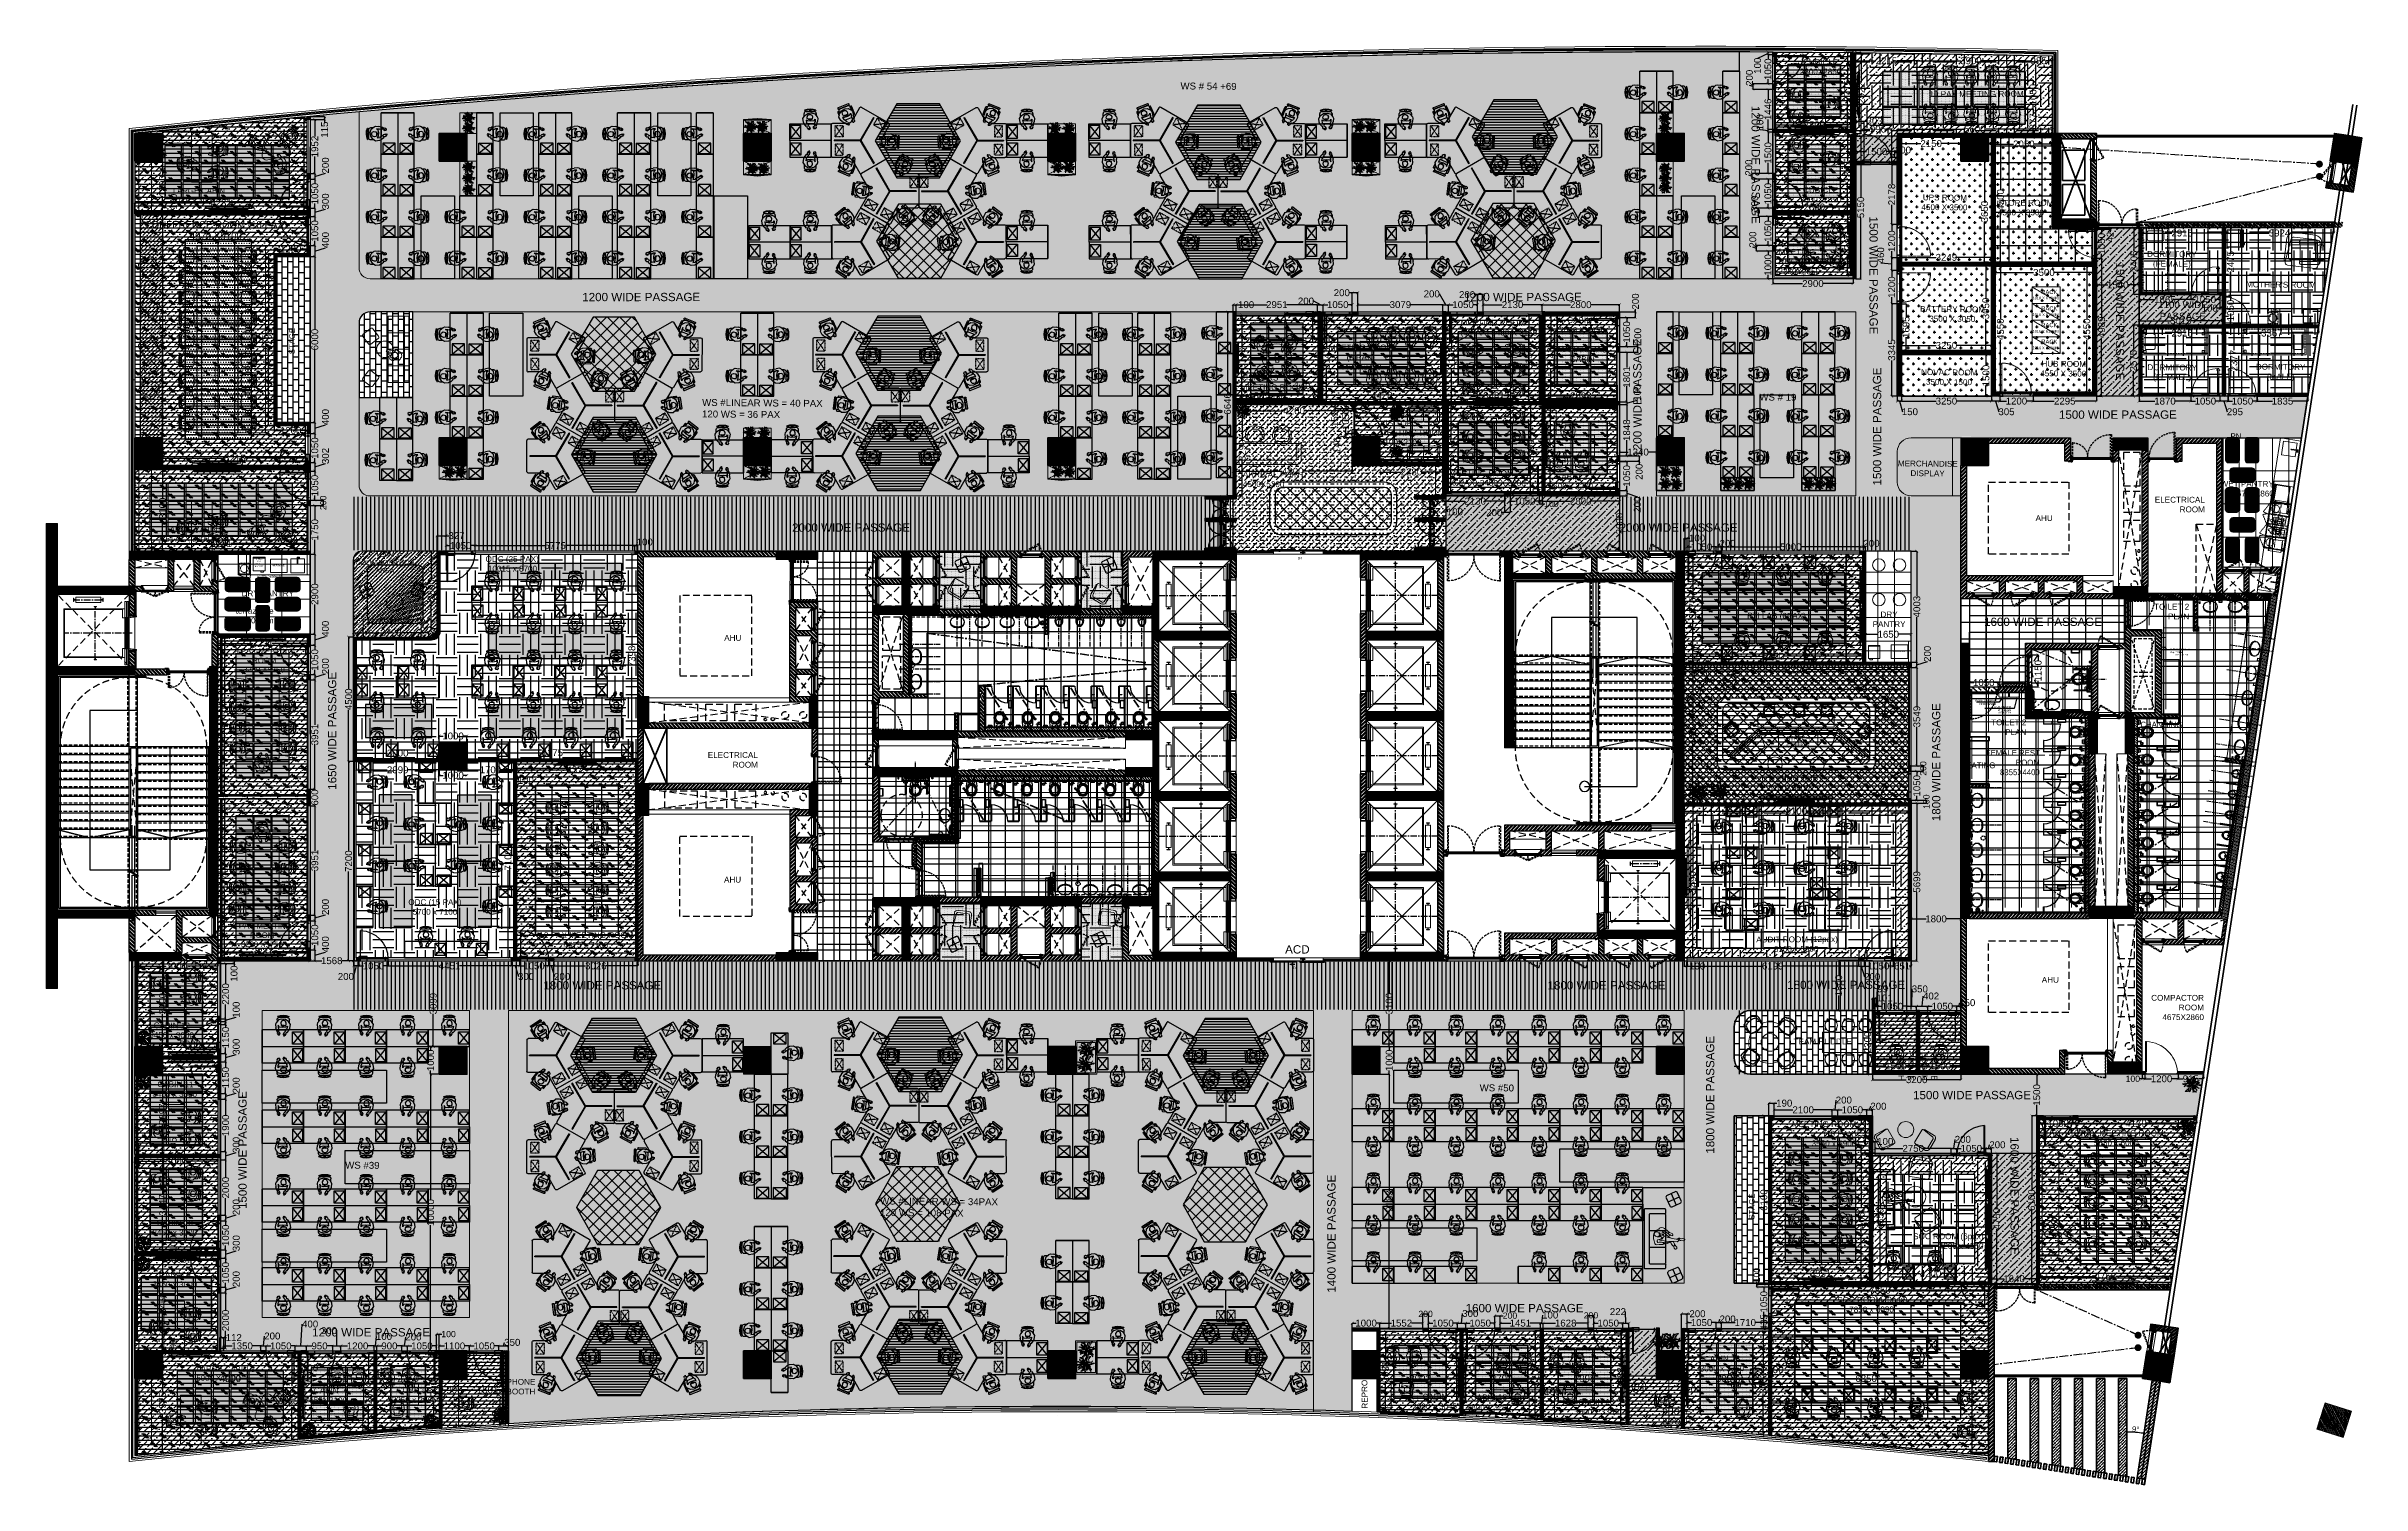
# Model space of a CAD drawing. Header units: millimetres. Extents: x 263321 to 4958806, y 33647 to 987811.
# Drawn here: x 2337552 to 2421237, y 453546 to 505533 of the extents above; entities that cross this region are included whole.
import ezdxf
from ezdxf import colors
from ezdxf.entities.mleader import LeaderData, LeaderLine
from ezdxf.math import Vec2, Vec3

# ---------------------------------------------------------------- set-up
doc = ezdxf.new("R2010")
doc.units = ezdxf.units.MM
doc.set_wipeout_variables(frame=1)
doc.header["$PDMODE"] = 3
for name, pattern in [('( Dashed )', [0.75, 0.5, -0.25]), ('( Hidden )', [0.375, 0.25, -0.125]), ('1', [0]), ('CENTER', [50.8, 31.75, -6.35, 6.35, -6.35]), ('DASHED', [0.75, 0.5, -0.25]), ('HIDDEN', [0.375, 0.25, -0.125]), ('HIDDEN2', [0.1875, 0.125, -0.0625])]:
    doc.linetypes.add(name, pattern=pattern)
for name, color, linetype, lineweight in [('A- Loose furniture', 11, 'Continuous', 5), ('A-DOOR-FULL', 40, 'Continuous', 18), ('A-EQUIPMENT', 252, 'Continuous', 15), ('A-FURN-HUMAN', 252, 'Continuous', 9), ('A-FURN-LOOSE', 24, 'Continuous', 18), ('A-FURN-MODULAR', 6, 'Continuous', 18), ('A-FURN-MODULAR-', 6, 'Continuous', 9), ('A-FURN-MODULAR-CHAIR', 5, 'Continuous', 5), ('A-FURN-MODULAR-TABLETOP', 250, 'Continuous', 13), ('A-FURN-TABLE-GROMMET', 7, 'Continuous', 9), ('A-GLASS PARTITION', 5, 'Continuous', 18), ('A-GYPSUM PARTITION', 250, 'Continuous', 35), ('A-INDOOR PLANTS', 84, 'Continuous', 5), ('A-PLAN-COLUMN', 3, 'Continuous', 0), ('A-PLAN-RCC-HATCH', 8, 'Continuous', 13), ('A-PLAN-THIN', 251, 'Continuous', 15), ('AI-FURN', 7, 'Continuous', 20), ('AR_DOOR', 42, 'Continuous', 0), ('AR_ELEVATION_01', 254, 'Continuous', 13), ('AR_FURNITURE_MODULAR', 20, 'Continuous', 18), ('Base 7th & 9th', 250, 'Continuous', 35), ('CABLE TRAY POWER', 1, 'Continuous', 35), ('Doors', 7, 'Continuous', 13), ('EQUIP', 4, 'Continuous', 20), ('FC DIM', 7, 'Continuous', 0), ('FURNITURE', 30, 'Continuous', 5), ('FURNIURE', 33, 'Continuous', 35), ('GLASS', 170, 'Continuous', 20), ('I-FHP-G', 5, 'Continuous', 18), ('I_FURN', 20, 'Continuous', 13), ('partition', 6, 'Continuous', 15), ('SANITARY', 34, 'Continuous', 20), ('Sliding Door', 5, '1', 25), ('SW-PARTITION GYPSUM', 30, 'Continuous', 18), ('TOA- AV', 7, 'Continuous', 9), ('TOA-FL-TILE-3', 8, 'Continuous', 5), ('TOA-FL-TILE-4', 8, 'Continuous', 5), ('TOA_DOOR', 7, 'Continuous', 25), ('细线', 8, 'Continuous', 5)]:
    doc.layers.add(name, color=color, linetype=linetype, lineweight=lineweight)
for name, color, linetype in [('A-PLAN -GLASS FRAME', 4, 'Continuous'), ('A-PLAN-CL', 8, 'CENTER'), ('A-PLAN-DOOR', 7, 'Continuous'), ('A-PLAN-GRANITE', 5, 'Continuous'), ('A-PLAN-HATCH2', 8, 'Continuous'), ('A-PLAN-HIDDEN', 1, 'HIDDEN'), ('A-PLAN-PLASTER', 67, 'Continuous'), ('A-PLAN-RAILING', 2, 'Continuous'), ('A-PLAN-SANITARY FIXTURES', 35, 'Continuous'), ('A-PLAN-SLOPE', 250, 'Continuous'), ('A-PLAN-STAIRS', 1, 'Continuous'), ('A-PLAN-TEXT', 4, 'Continuous'), ('A-PLAN-THIN -1', 250, 'HIDDEN'), ('A-PLAN-TILE', 32, 'Continuous'), ('A-PLAN-WALL', 6, 'Continuous'), ('A-PLAN-WALL HATCH', 8, 'Continuous'), ('AREA SEPRATOR LINE', 254, 'Continuous'), ('BULKHEAD', 253, 'HIDDEN'), ('CEILING TOA', 7, 'Continuous'), ('CH', 250, 'Continuous'), ('CH - MAN', 8, 'Continuous'), ('DOOR', 5, 'Continuous'), ('DOOR TOA', 7, 'Continuous'), ('ELECTRICAL EQUIPMENTS', 7, 'Continuous'), ('FIN WALL GRAPHIC', 10, 'Continuous'), ('FLOORING TOA', 7, 'Continuous'), ('FR-CUSTOM', 40, 'Continuous'), ('I-FURN', 7, 'Continuous'), ('PARTITION DIM.', 250, 'Continuous'), ('PARTITION GYPSUM', 250, 'Continuous'), ('PDF_6', 7, 'Continuous'), ('PDF_AR_01_PARTITION FULL HT', 7, 'Continuous'), ('PDF_BORDTEXT', 7, 'Continuous'), ('PDF_Centre', 7, 'Continuous'), ('PDF_DIMS', 7, 'Continuous'), ('PDF_FLs Combi Centre (N-W)', 7, 'Continuous'), ('PDF_FLs Left Unit (N)', 7, 'Continuous'), ('PDF_FLs Right (W)', 7, 'Continuous'), ('PDF_NEW', 7, 'Continuous'), ('STIFFNER', 7, 'Continuous'), ('TEXT', 250, 'Continuous'), ('TOA-FC-MODULAR', 7, 'Continuous')]:
    doc.layers.add(name, color=color, linetype=linetype)
doc.layers.add('DOOR INDICATION', color=7, linetype='Continuous', lineweight=0, true_color=0xd10069)
doc.styles.add('2MM', font='arial.ttf')
doc.styles.add('ARIAL', font='arial.ttf')
doc.styles.add('DESIGNOUS', font='calibri.ttf')
doc.styles.get("Standard").update_dxf_attribs({"font": 'arial.ttf'})
doc.styles.add('TEXT @ 150', font='arial.ttf', dxfattribs={"height": 225})
doc.styles.add('VERDANA', font='verdana.ttf')
doc.dimstyles.new('DIM @ 150', dxfattribs={"dimtxt": 225, "dimasz": 100, "dimexe": 1, "dimexo": 0, "dimgap": 0.5, "dimtad": 0, "dimdec": 0, "dimzin": 0, "dimdsep": 46, "dimtxsty": 'TEXT @ 150', "dimblk": 'ARCHTICK', "dimcen": -2, "dimclrd": 8, "dimclre": 8, "dimclrt": 7, "dimadec": 0, "dimazin": 0, "dimtfac": 1, "dimtdec": 0, "dimtofl": 0, "dimtmove": 0, "dimatfit": 3, "dimldrblk": 'OPEN90', "dimfxl": 1, "dimtolj": 1, "dimtzin": 0, "dimlwd": -1, "dimlwe": -1, "dimarcsym": 0})
doc.dimstyles.new('DIM40', dxfattribs={"dimtxt": 80, "dimasz": 20, "dimexe": 30, "dimexo": 25, "dimgap": 20, "dimtad": 1, "dimdec": 0, "dimzin": 0, "dimdsep": 46, "dimtxsty": 'Standard', "dimblk1": 'DOT', "dimblk2": 'DOT', "dimsah": 1, "dimcen": 0.09, "dimclrd": 1, "dimclre": 1, "dimclrt": 2, "dimadec": 0, "dimazin": 0, "dimtfac": 1, "dimtdec": 0, "dimtofl": 0, "dimtmove": 0, "dimatfit": 0, "dimldrblk": 'DOT', "dimfxl": 1, "dimtolj": 1, "dimtzin": 0, "dimarcsym": 0})
doc.dimstyles.new('RSP 250', dxfattribs={"dimtxt": 225, "dimasz": 50, "dimexe": 0, "dimexo": 0, "dimgap": 25, "dimtad": 1, "dimdsep": 46, "dimtxsty": 'Standard', "dimblk": 'DOT', "dimcen": 2.5, "dimclrd": 256, "dimclre": 256, "dimclrt": 4, "dimadec": 0, "dimazin": 0, "dimtfac": 1, "dimtmove": 0, "dimatfit": 3, "dimfxl": 1, "dimarcsym": 0})
pattern_1 = [(45, (2814309.825, -101916.18), (-22.0970869, 22.0970869), [])]
pattern_2 = [(45, (13069.08, -8478.743), (-26.94076836, 26.94076836), []), (135, (13069.08, -8478.743), (-26.94076836, -26.94076836), [])]
pattern_3 = [(45, (13169.08, -8478.743), (-26.94076836, 26.94076836), []), (135, (13169.08, -8478.743), (-26.94076836, -26.94076836), [])]
pattern_4 = [(315, (-36425.78, 307491.06), (-67.35192, -67.35192), []), (315, (-36380.88, 307491.06), (-67.35192, -67.35192), [])]
pattern_5 = [(315, (-36049.69, -291334.46), (67.35192, 67.35192), []), (315, (-36049.69, -291379.36), (67.35192, 67.35192), [])]
pattern_6 = [(315, (-169211.8, -300167.52), (67.35192, 67.35192), []), (315, (-169211.8, -300212.42), (67.35192, 67.35192), [])]
pattern_7 = [(225, (-169211.8, -300167.52), (22.4506403, -22.4506403), [])]
pattern_8 = [(315, (-169211.8, -300357.52), (67.35192, 67.35192), []), (315, (-169211.8, -300402.42), (67.35192, 67.35192), [])]
pattern_9 = [(315, (30988.2, -300357.52), (67.35192, 67.35192), []), (315, (30988.2, -300402.42), (67.35192, 67.35192), [])]
pattern_10 = [(225, (30988.2, -300357.52), (22.4506403, -22.4506403), [])]
pattern_11 = [(45, (-42266.07, -300862.51), (-67.35192, 67.35192), []), (45, (-42221.17, -300862.51), (-67.35192, 67.35192), [])]
pattern_12 = [(315, (2172951.63, 180883.06), (67.35192, 67.35192), []), (315, (2172951.63, 180838.16), (67.35192, 67.35192), [])]
pattern_13 = [(315, (2173351.63, 180883.06), (22.4506403, 22.4506403), [])]
pattern_14 = [(315, (2373251.63, 180883.06), (67.35192, 67.35192), []), (315, (2373251.63, 180838.16), (67.35192, 67.35192), [])]
pattern_15 = [(315, (2373251.63, 180883.06), (22.4506403, 22.4506403), [])]
pattern_16 = [(225, (2592651.63, 180883.06), (-67.35192, 67.35192), []), (225, (2592651.63, 180838.16), (-67.35192, 67.35192), [])]
pattern_17 = [(315, (10712.74, -302687.64), (67.35192, 67.35192), []), (315, (10712.74, -302732.54), (67.35192, 67.35192), [])]
pattern_18 = [(315, (-109844.92, -24414.985), (67.35192, 67.35192), []), (315, (-109844.92, -24459.89), (67.35192, 67.35192), [])]
pattern_19 = [(45, (18576.22, -299218.003), (22.4506403, -22.4506403), [])]
pattern_20 = [(45, (-219423.78, 302582), (67.35192, -67.35192), []), (45, (-219423.78, 302626.9), (67.35192, -67.35192), [])]
pattern_21 = [(45, (-219423.78, 298782), (67.35192, -67.35192), []), (45, (-219423.78, 298826.9), (67.35192, -67.35192), [])]
pattern_22 = [(225, (218576.22, -299218), (-67.35192, 67.35192), []), (225, (218576.22, -299262.9), (-67.35192, 67.35192), [])]
pattern_23 = [(45, (218576.22, -299218.003), (22.4506403, -22.4506403), [])]
pattern_24 = [(135, (-199887.5, -305320), (-67.35192, -67.35192), []), (135, (-199887.5, -305275.1), (-67.35192, -67.35192), [])]
pattern_25 = [(45, (2173251.63, 180883.06), (42.09495, 154.348152), [198.4375, -39.6875, 0, -39.6875])]
pattern_26 = [(45, (13069.08, -8578.743), (-26.94076836, 26.94076836), []), (135, (13069.08, -8578.743), (-26.94076836, -26.94076836), [])]
pattern_27 = [(0, (90021.14, 24146.98), (0, 158.75), []), (135, (90100.5, 24067.6), (-317.50014, -317.50014), [224.5065, -224.5065]), (135, (90140.2, 24067.6), (-317.50014, -317.50014), [224.5065, -224.5065]), (135, (90179.9, 24067.6), (-317.50014, -317.50014), [224.5065, -224.5065])]
pattern_28 = [(0, (90021.1, 24147), (762, 762), [762, -762]), (0, (90021.1, 24432.7), (762, 762), [762, -762]), (0, (90021.1, 24718.5), (762, 762), [762, -762]), (90, (90116.4, 24813.7), (-762, 762), [762, -762]), (90, (90402.1, 24813.7), (-762, 762), [762, -762]), (90, (90687.9, 24813.7), (-762, 762), [762, -762])]
pattern_29 = [(0, (90021.14, 24146.98), (0, 127), []), (45, (90021.14, 24146.98), (-253.999827, 253.999827), [179.60512, -359.210245])]
pattern_30 = [(45, (14423.91, 69222.26), (84.189901, 308.696304), [396.875, -79.375, 0, -79.375])]
pattern_31 = [(0, (14423.913, 69222.264), (15.875, 31.75), [0, -31.75])]
pattern_32 = [(45, (13069.08, -8478.74), (84.189901, 308.696304), [396.875, -79.375, 0, -79.375])]
pattern_33 = [(0, (13069.078, -8478.743), (15.875, 31.75), [0, -31.75])]
pattern_34 = [(0, (13069.078, -11728.556), (15.875, 31.75), [0, -31.75])]
pattern_35 = [(45, (13069.08, -8478.74), (-224.506403, 224.506403), []), (135, (13069.08, -8478.74), (-224.506403, -224.506403), [])]
pattern_36 = [(0, (13069.08, -8478.74), (190.5, 190.5), [95.25, -285.75]), (90, (13116.7, -8526.37), (-190.5, 190.5), [95.25, -285.75])]
pattern_37 = [(0, (19594.08, 10287.852), (15.875, 31.75), [0, -31.75])]
pattern_38 = [(0, (13069.1, -8478.74), (762, 762), [762, -762]), (0, (13069.1, -8193), (762, 762), [762, -762]), (0, (13069.1, -7907.24), (762, 762), [762, -762]), (90, (13164.3, -7812), (-762, 762), [762, -762]), (90, (13450.1, -7812), (-762, 762), [762, -762]), (90, (13735.8, -7812), (-762, 762), [762, -762])]
pattern_39 = [(45, (12572.984, -12321.12), (-26.94076836, 26.94076836), []), (135, (12572.984, -12321.12), (-26.94076836, -26.94076836), [])]
pattern_40 = [(315, (1895636.025, 2870014.33), (26.94076836, 26.94076836), []), (45, (1895636.025, 2870014.33), (-26.94076836, 26.94076836), [])]
pattern_41 = [(315, (1895636.025, 2871264.32), (26.94076836, 26.94076836), []), (45, (1895636.025, 2871264.32), (-26.94076836, 26.94076836), [])]
pattern_42 = [(90, (13069.08, -8478.74), (-203.2, 1e-14), []), (180, (13069.08, -8478.74), (-203.2, -203.2), [203.2, -203.2])]
pattern_43 = [(180, (13069.08, -8478.74), (-7e-15, -95.25), [])]
pattern_44 = [(180, (13069.08, -12114.17), (-7e-15, -95.25), [])]
pattern_45 = [(180, (13069.08, -1205.73), (-7e-15, -95.25), [])]
pattern_46 = [(45, (13069.08, -8478.74), (-224.506403, 224.506403), []), (135, (13069.08, -8478.74), (-224.506403, -224.506403), [])]
pattern_47 = [(45, (13069.08, -8478.74), (52.1977387, 191.3917086), [246.0625, -49.2125, 0, -49.2125])]

msp = doc.modelspace()

# ---------------------------------------------------------------- texts
at = {"layer": 'A-EQUIPMENT', "char_height": 150, "width": 1196.384, "attachment_point": 1, "rotation": 359.772734, "style": 'ARIAL'}
for insert in [(2409340.5, 496734.9), (2409340.5, 496134.9), (2409340.5, 495534.9), (2409340.5, 494934.9)]:
    msp.add_mtext('\\pi315.53513;RACK\\P\\pi0;{\\H0.66667x;\\C1;1016 X 610MM}', dxfattribs=dict(at, insert=insert))
at = {"layer": 'A-PLAN-TEXT', "insert": (2382768.7, 473043.7, 0), "char_height": 300, "width": 9413.072, "attachment_point": 2, "style": 'ARIAL'}
msp.add_mtext('\\pi0.483;ACD', dxfattribs=at)
at = {"layer": 'DOOR INDICATION', "char_height": 89.44, "width": 154.875, "attachment_point": 5, "style": '2MM'}
for insert in [(2382861.3, 487034.6), (2382696.4, 472224.4)]:
    msp.add_mtext('D4', dxfattribs=dict(at, insert=insert))
at = {"layer": 'EQUIP', "color": 8, "char_height": 51.641, "width": 145.626, "attachment_point": 5, "rotation": 0.003255, "style": 'VERDANA'}
for s, insert in [('{\\fCentury Gothic|b0|i0|c0|p34;SPACE FOR ^JCOFFEE MACHINE }', (2345241, 486875.7, 0)), ('{\\fCentury Gothic|b0|i0|c0|p34;MICROWAVE}', (2345938.4, 486769.1, 0))]:
    msp.add_mtext(s, dxfattribs=dict(at, insert=insert))
at = {"layer": 'FC DIM', "insert": (2400443.1, 480591), "char_height": 150, "attachment_point": 1, "style": 'TEXT @ 150'}
msp.add_mtext_dynamic_manual_height_columns('{\\C1;STRECH CEILING}', width=896.741, gutter_width=1125, heights=[0], dxfattribs=at)
at = {"layer": 'FURNITURE', "insert": (2404541.9, 483667.2), "char_height": 51.641, "width": 145.626, "attachment_point": 5, "rotation": 0.003255, "style": 'VERDANA'}
msp.add_mtext('{\\fCentury Gothic|b0|i0|c0|p34;MICROWAVE}', dxfattribs=at)
at = {"layer": 'TEXT', "extrusion": (-3.49708e-05, -2.08133e-07, 1), "char_height": 210, "width": 2611.257, "attachment_point": 7, "text_direction": (0.999995, 0.003109, 3.5e-05), "style": 'ARIAL'}
for insert in [(2400360.9, 504509.6, 0.1), (2400360.9, 499883.3, 0.1)]:
    msp.add_mtext('\\pi685.01134;CUBICLE\\P\\pi566.47451;2800X2850', dxfattribs=dict(at, insert=insert))
at = {"layer": 'TEXT', "style": 'ARIAL'}
for s, insert, char_height, width, attachment_point, rotation in [('WS # 54 +69', (2378543.3, 503972.7), 250, 5747.615, 7, 359.496137), ('10 PAX MEETING ROOM', (2405613.2, 503697.1, 0), 210, 3413.995, 7, 0.13653), ('\\pi1368.63411;1200 WIDE PASSAGE', (2399178, 504747.5), 300, 6931.743, 7, 270.034602), ('\\pi68.41886;UPS ROOM  \\P\\pi21.36225;4500 X 3500', (2405302.1, 499615.2), 210, 1688.918, 7, 359.496137), ('STORE ROOM \\P4500 X 3500', (2408089.3, 499417.2), 210, 1962.306, 7, 0.13653), ('\\pi232.19869;CONFERENCE ROOM (18 PAX)\\P\\pi1857.02816;4970 X9100', (2340879.1, 499215.9, 0), 250, 5576.778, 1, 359.999953), ('\\pi1368.63411;1500 WIDE PASSAGE', (2403440, 500754.4), 300, 6931.743, 7, 270.034602), ('MEETING ROOM(4 PAX)\\P2250X2850', (2400156.5, 497301.3, 0), 210, 2455.382, 7, 359.496137), ('\\pi-39.44608;DORMITORY\\P\\pi174.06347;(FEMALE)', (2413516.4, 497510.9), 210, 1688.918, 7, 359.496137), ('\\pi1368.63411;1500 WIDE PASSAGE', (2412346.8, 499090.5), 300, 6931.743, 7, 270.034602), ('\\pi1368.63411;1200 WIDE PASSAGE', (2355554, 496315.5), 300, 6931.743, 7, 0.034602), ('\\pi1368.63411;1200 WIDE PASSAGE', (2387420.3, 496315.5), 300, 6931.743, 7, 0.034602), ('\\pi519.7443;1100 WIDE \\P\\pi572.43871;PASSAGE', (2413364.2, 495648.5), 250, 2768.513, 7, 0.034602), ("\\pi17.67025;MOTHER'S ROOM", (2417040.6, 496821.5), 210, 2508.355, 7, 359.496137), ('MEETING ROOM\\P(6 PAX) 3480 X 3150', (2388665.8, 495032.7), 210, 3829.805, 7, 359.496137), ('\\pi489.32881;CABIN 1 \\P\\pi205.05527;2600 X 3150\\P\\pi1025.71694;\\P\\pi147.68488;MAHARAJAS \\P\\pi596.764;CABIN', (2392020.9, 494131.5), 210, 2051.434, 7, 359.496137), ('\\pi8.48835;BATTERY ROOM  \\P\\pi341.39422;3500 X 3050', (2405265.3, 495584.9), 210, 2320.387, 7, 359.496137), ('WD', (2418205.4, 496072.7), 150, 339.46, 7, 179.496137), ('\\pi457.59525;STAGE', (2346526.4, 493947, 0), 200, 1834.699, 7, 89.496137), ('\\pi108.04949;MEETING ROOM \\P\\pi752.01607;(8 PAX)\\P\\pi509.78551;4430X3150', (2383796.5, 493838.1, 0), 210, 2502.75, 7, 0.064929), ('\\pi1368.63411;1200 WIDE PASSAGE', (2395213, 489336), 300, 6931.743, 7, 90.034602), ('\\pi1368.63411;1500 WIDE PASSAGE', (2403877.2, 488291.6, 0), 300, 6931.743, 7, 90.034602), ('\\pi322.98076;NOVAC ROOM  \\P\\pi500.60695;3500 X 1500', (2404986.4, 493302.8), 210, 2638.813, 7, 359.496137), ('\\pi531.38826;HUB ROOM  \\P\\pi492.21023;4550 X 3500', (2409125.8, 493611.2), 210, 2630.614, 7, 359.496137), ('\\pi-39.44608;DORMITORY\\P\\pi174.06347;(FEMALE)', (2413526.4, 493415.9), 210, 1688.918, 7, 359.496137), ('\\pi-39.44608;DORMITORY\\P\\pi361.50208;(MALE)', (2417446.4, 493435.9), 210, 1688.918, 7, 359.496137), ('VISITORS MEETING ROOM\\P2950 x 3150', (2380708.4, 492761.5), 210, 2611.257, 7, 359.496137), ('WS # 19', (2399467.2, 492729.2), 250, 5747.615, 7, 359.496137), ('\\pt3750;WS #LINEAR WS = 40 PAX\\P\\pt1250;120 WS = 36 PAX', (2361249.9, 492118.1), 250, 5747.615, 7, 359.496137), ('\\pi1368.63411;1500 WIDE PASSAGE', (2408925.5, 492065.3), 300, 6931.743, 7, 0.034602), ('VISITORS MEETING ROOM\\P3100X2100', (2385751.6, 491116.4), 210, 2611.257, 7, 359.496137), ('\\pi254.22223;MERCHANDISE \\P\\pi712.25429;DISPLAY', (2404213.4, 490003.5), 210, 2638.813, 7, 359.496137), ('ARRIVAL POINT\\P4500X5300', (2380796, 489608.2), 210, 3636.251, 7, 359.496137), ('MEETING ROOM\\P(6 PAX) 3480 X 3200', (2388254.3, 489597.6), 210, 3829.805, 7, 359.496137), ('\\pi470.13372;CABIN 2\\P\\pi229.5505;2600 x 3200', (2391623.4, 489528.3), 210, 2051.434, 7, 359.496137), ('LARGE CABIN 2\\P6170 X 3000', (2341858.6, 487633.5, 0), 200, 2329.589, 7, 359.496137), ('\\pi1351.95607;2000 WIDE PASSAGE', (2363153.7, 487983.2), 300, 6931.743, 7, 0.034602), ('\\pi1351.95607;2000 WIDE PASSAGE', (2393066.6, 487983.2), 300, 6931.743, 7, 0.034602), ('\\pi1067.60779;{\\fCentury Gothic|b0|i0|c0|p34;\\C256;\\c0;TEAM \\P\\pi352.86951;COLLABORATION \\P\\pi1064.60983;AREA}', (2348380.9, 487259.8), 180, 2774.454, 1, 0.503863), ('\\pi1352.89716;ODC (25 PAX)\\P\\pi1436.26687;10015 x 8700', (2352075.9, 486543.9), 210, 4604.676, 7, 0.028016), ('\\pi125.0851;DRY PANTRY', (2344486.3, 485654.7), 210, 2116.105, 7, 0.064929), ('\\pi1259.21367,t3989.21367;PTI LAB (6PAX)', (2397765.2, 484805.3), 210, 4604.676, 7, 359.496137), ('\\pi525.44112;DRY \\P\\pi240.16486;PANTRY', (2403319.8, 484543.8), 210, 1645.357, 7, 0.064929), ('\\pi1368.63411;1600 WIDE PASSAGE', (2406219.1, 484577.5), 300, 6931.743, 7, 0.034602), ('\\pi379.28673;9 PAX MEETING \\P\\pi1023.01115;ROOM\\P\\pi695.0439;3230 X5750', (2343968.4, 482915.8), 200, 2872.08, 7, 359.496137), ('1650 WIDE PASSAGE', (2348038.3, 478661.3), 300, 6931.743, 7, 90.034602), ('\\pi1368.63411;1800 WIDE PASSAGE', (2406014.4, 476159.8), 300, 6931.743, 7, 90.034602), ('\\pi1352.89716;ODC (15 PAX)\\P\\pi1507.96196;5700 x 7100', (2349283.5, 474141.8, 0), 210, 4604.676, 7, 0.028016), ('\\pi379.28673;9 PAX MEETING \\P\\pi1023.01115;ROOM\\P\\pi695.0439;3230 X5750', (2343891.8, 472986.1), 200, 2872.08, 7, 359.496137), ('\\pi319.63076;12 PAX MEETING ROOM\\P\\pi1197.44795;4375 x 7100', (2355051.1, 472948.1, 0), 210, 3992.099, 7, 0.064929), ('\\pi1739.27712; AUDIT ROOM (12pax)\\P\\pi2455.44015;8100 x 5500', (2397534.3, 472781), 210, 6499.918, 7, 0.31941), ('\\pi5140.88663;1800 WIDE PASSAGE', (2350374.1, 471436.9), 300, 14476.248, 7, 0.034602), ('\\pi5140.88663;1800 WIDE PASSAGE', (2386668.1, 471436.9), 300, 14476.248, 7, 0.034602), ('\\pi1368.63411;1800 WIDE PASSAGE', (2399104.5, 471455.7, -0.1), 300, 6931.743, 7, 0.034602), ('\\pi388.55459;CABIN 12\\P\\pi231.41271;3450 x 3000', (2341041.2, 469696.8), 210, 2051.434, 7, 359.496137), ('\\pi1368.63411;1800 WIDE PASSAGE', (2397845.1, 464139.4), 300, 6931.743, 7, 90.034602), ('TEAM HUDDLE', (2400705.2, 469454.9, 0), 210, 6931.743, 7, 0.146247), ('PHONE \\PBOOTH', (2404487.1, 468146.4), 210, 3428.232, 9, 269.935071), ('PHONE \\PBOOTH', (2405333.1, 468146.4), 210, 3428.232, 9, 269.935071), ('\\pi407.74968;CABIN 11\\P\\pi231.41271;3450 x 3000', (2341154.7, 467568.6), 210, 2051.434, 7, 359.496137), ('\\pi527.54503;WS #50', (2388828.1, 467769.7), 250, 2276.441, 7, 359.496137), ('\\pi1368.63411;1500 WIDE PASSAGE', (2344800, 462141.2), 300, 6931.743, 7, 90.034602), ('\\pi1368.63411;1500 WIDE PASSAGE', (2403652.6, 467472), 300, 6931.743, 7, 0.034602), ('MEETING ROOM (10 PAX) \\P3550 x 5900', (2402969.7, 465770.9), 210, 2763.647, 9, 359.830428), ('\\pi71.16565;10 PAX MEETING ROOM\\P\\pi953.20863;5680 x 6000 ', (2410607.1, 465787.6, 0), 210, 3495.169, 7, 0.169572), ('\\pi1368.63411;1600 WIDE PASSAGE', (2408537.1, 467480.7), 300, 6931.743, 7, 270.034602), ('\\pi526.8629;WS #39', (2347826.8, 464972.8, 0), 250, 2276.441, 7, 359.496137), ('\\pi1368.63411;1400 WIDE PASSAGE', (2384155.1, 459117.5), 300, 6931.743, 7, 90.034602), ('WS #LINEAR WS = 34PAX\\P120 WS = 108 PAX', (2367684.5, 463257.7), 250, 5747.615, 7, 359.496137), ('\\pi457.59525;STAGE', (2399288.9, 462666.1), 200, 1834.699, 7, 89.496137), ('\\pi387.83835;CABIN 10\\P\\pi231.41271;3450 x 3000', (2341154.7, 462559), 210, 2051.434, 7, 359.496137), (' SOC ROOM (6pax)\\P4200 x 4550', (2407568.3, 462066.5, 0), 210, 4604.676, 9, 359.990012), ('\\pi468.84449;CABIN 9\\P\\pi231.41271;3450 x 3000', (2341154.7, 460688.9), 210, 2051.434, 7, 359.496137), ('\\pi995.42445; SOC ROOM (9pax)\\P\\pi1508.82144;7850 x 6090', (2401206.1, 459759.1), 210, 4604.676, 7, 0.31941), ('\\pi1368.63411;1600 WIDE PASSAGE', (2387482.1, 459771.8), 300, 6931.743, 7, 0.034602), ('\\pi1368.63411;1200 WIDE PASSAGE', (2345791.5, 458897.9), 300, 6931.743, 7, 0.034602), ('\\pi0.75;AV', (2407128.5, 458735.2, 0), 150, 279.399, 7, 0.31941), ('LARGE CABIN 3\\P5900 X 3100', (2342980, 457304, 0), 200, 2329.589, 7, 359.496137), ('\\pi387.48024;CABIN 13\\P\\pi231.41271;3060 x 3760', (2397077.4, 458194.8, 0), 210, 2051.434, 1, 0.503863), ('\\pi596.764;CABIN  \\P\\pi270.30425;2650x 3100', (2346619, 456506.2, 0.1), 210, 2051.434, 7, 359.496137), ('\\pi405.09961;CUBICLE  \\P\\pi228.40452;2250 x 2865', (2349807.4, 456511.3, 0), 210, 2051.434, 7, 359.496137), ('PHONE \\PBOOTH', (2355226.9, 456805.4), 210, 3428.232, 9, 359.935071), ('\\pi522.20398;REPRO', (2385102.5, 455772.1), 210, 2051.434, 1, 90.503863), ('\\pi596.764;CABIN\\P\\pi228.40452;2900 x 3045', (2386690.7, 456825.9), 210, 2051.434, 1, 0.503863), ('\\pi387.48024;CABIN 13\\P\\pi229.5505;2800 x 3200', (2388653.5, 456801.8, 0), 210, 2051.434, 1, 0.503863), ('\\pi387.48024;CABIN 13\\P\\pi230.26673;3000 x 3385', (2392538.3, 456631.1), 210, 2051.434, 1, 0.503863), ('PHONE \\PBOOTH', (2397001, 455724.8), 210, 3428.232, 9, 359.935071)]:
    msp.add_mtext(s, dxfattribs=dict(at, insert=insert, char_height=char_height, width=width, attachment_point=attachment_point, rotation=rotation))
for s, insert, char_height, width, attachment_point in [('LARGE CABIN\\P6170 x 3000', (2342126.4, 500411.8, 0), 200, 2329.589, 1), ('{\\C1;PN}', (2416495.9, 491547.1, 0), 200, 2329.589, 1), ('TOILET 2 PLAN', (2415002.8, 484823.2), 210, 1997.634, 9), ('TOILET 2 PLAN', (2409117, 480641.4, 0), 210, 1997.634, 9), ('\\pi-244.41899;{\\fCentury Gothic|b0|i0|c0|p34;CHANGING}', (2413484.5, 480911, 0), 210, 1142.857, 7), ('\\pi0.3381;{\\fCentury Gothic|b0|i0|c0|p34;FEMALE REST ROOM\\P8355X4400}', (2409601.6, 479187.7, 0), 210, 1997.634, 9)]:
    msp.add_mtext(s, dxfattribs=dict(at, insert=insert, char_height=char_height, width=width, attachment_point=attachment_point))
at = {"layer": 'TEXT', "color": 251, "linetype": 'Continuous'}
for s, insert, char_height, width, attachment_point, style in [('WET PANTRY \\P4675X2860 ', (2418060.7, 489260.5, 0), 210, 1855.542, 9, 'ARIAL'), ('ELECTRICAL\\PROOM', (2415568.5, 489251.1, 0), 210, 1855.542, 3, 'ARIAL'), (' AHU', (2410070.4, 488587, 0), 210, 1855.542, 3, 'ARIAL'), ('WATER DISPENSER', (2346073.1, 486395.2, -72561.9), 75, 2575.402, 3, 'DESIGNOUS'), (' AHU', (2362673.3, 484255.3), 210, 1855.542, 3, 'ARIAL'), ('ELECTRICAL\\PROOM', (2363269.6, 480023.8, 0), 210, 1855.542, 3, 'ARIAL'), ('\\pi674.07142;THINKING HUB\\P\\pi976.60894;8100X5000', (2398816, 479196.9, 0), 210, 3428.232, 1, 'ARIAL'), (' AHU', (2362665.9, 475517), 210, 1855.542, 3, 'ARIAL'), (' AHU', (2410293.3, 471897.9, 0), 210, 1855.542, 3, 'ARIAL'), (' COMPACTOR ROOM\\P4675X2860 ', (2415535.7, 471248.6, 0), 210, 1855.542, 3, 'ARIAL')]:
    msp.add_mtext(s, dxfattribs=dict(at, insert=insert, char_height=char_height, width=width, attachment_point=attachment_point, style=style))
at = {"layer": 'TEXT', "color": 0, "insert": (2407379.2, 479650.7), "char_height": 210, "width": 1118.465, "attachment_point": 2, "style": 'ARIAL'}
msp.add_mtext('\\pi0.3381;{\\fCentury Gothic|b0|i0|c0|p34;SEATING}', dxfattribs=at)
at = {"layer": 'TOA-FL-TILE-3', "color": 6, "insert": (2345766.7, 484674.2, 0), "char_height": 210, "width": 1855.542, "attachment_point": 9, "style": 'ARIAL'}
msp.add_mtext('terrazo tile \\P1200x600mm', dxfattribs=at)

# ---------------------------------------------------------------- blocks, each defined once
blk = doc.blocks.new('bhguyfjhg')
at = {"layer": 'FURNITURE', "color": 20, "lineweight": 30}
for p, q in [((565286, -8857), (564312, -9420)), ((565595, -9291), (565355, -8875)), ((564534, -9904), (564294, -9488)), ((566328, -9441), (565855, -9441)), ((566378, -10629), (566378, -9491)), ((564534, -10204), (564294, -10620)), ((565286, -11251), (564312, -10688)), ((565588, -10829), (565355, -11232)), ((566328, -10679), (565848, -10679))]:
    blk.add_line(p, q, dxfattribs=at)
at = {"layer": 'FURNITURE', "color": 20, "linetype": 'HIDDEN2', "lineweight": 30, "ltscale": 0.3}
for p, q in [((564987, -9194), (565478, -9247)), ((565335, -8996), (565131, -9445)), ((564408, -9531), (564900, -9579)), ((564754, -9329), (564554, -9780)), ((566340, -10183), (566049, -10581)), ((566338, -10583), (566051, -10181))]:
    blk.add_line(p, q, dxfattribs=at)
at = {"layer": 'FURNITURE', "color": 8, "linetype": '( Hidden )', "lineweight": 30, "ltscale": 2}
for p, q in [((565579, -9157, 0), (565584, -9139, 0)), ((565576, -9360, 0), (565582, -9314, 0)), ((565596, -9418, 0), (565576, -9360, 0)), ((565582, -9314, 0), (565615, -9265, 0)), ((565615, -9265, 0), (565584, -9259, 0)), ((565621, -9432, 0), (565596, -9418, 0)), ((565627, -9386, 0), (565621, -9432, 0)), ((565638, -9363, 0), (565627, -9386, 0)), ((565638, -9404, 0), (565638, -9363, 0)), ((565651, -9408, 0), (565638, -9404, 0)), ((565668, -9337, 0), (565651, -9408, 0)), ((565673, -9270, 0), (565656, -9273, 0)), ((565656, -9273, 0), (565668, -9337, 0)), ((565748, -9494, 0), (565749, -9478, 0)), ((565786, -9527, 0), (565748, -9494, 0)), ((565749, -9478, 0), (565787, -9470, 0)), ((565760, -9446, 0), (565799, -9426, 0)), ((565765, -9457, 0), (565760, -9446, 0)), ((565796, -9450, 0), (565765, -9457, 0)), ((565840, -9507, 0), (565786, -9527, 0)), ((565787, -9470, 0), (565796, -9450, 0)), ((565799, -9426, 0), (565845, -9428, 0)), ((565853, -9477, 0), (565840, -9507, 0)), ((565909, -9452, 0), (565853, -9477, 0)), ((565860, -9397, 0), (565880, -9376, 0)), ((565932, -9430, 0), (565909, -9452, 0)), ((565944, -9421, 0), (565932, -9430, 0))]:
    blk.add_line(p, q, dxfattribs=at)
at = {"layer": 'FURNITURE', "color": 8, "lineweight": 30}
for p, q in [((565584, -9259, 0), (565579, -9157, 0)), ((565584, -9139, 0), (565599, -9074, 0)), ((565599, -9074, 0), (565669, -8956, 0)), ((565669, -8956, 0), (565785, -8914, 0)), ((565720, -9073, 0), (565674, -9153, 0)), ((565674, -9209, 0), (565674, -9153, 0)), ((565750, -9133, 0), (565720, -9073, 0)), ((565835, -9216, 0), (565750, -9133, 0)), ((565785, -8914, 0), (565917, -8927, 0)), ((565917, -8927, 0), (566032, -8993, 0)), ((566032, -8993, 0), (566104, -9091, 0)), ((566104, -9091, 0), (566110, -9229, 0)), ((564105, -10004, 0), (564104, -10136, 0)), ((564160, -9882, 0), (564105, -10004, 0)), ((564254, -9803, 0), (564160, -9882, 0)), ((564391, -9802, 0), (564254, -9803, 0)), ((564367, -9962, 0), (564330, -9906, 0)), ((564330, -9906, 0), (564422, -9907, 0)), ((564396, -10078, 0), (564367, -9962, 0)), ((564455, -9821, 0), (564391, -9802, 0)), ((564471, -9934, 0), (564422, -9907, 0)), ((564474, -9827, 0), (564455, -9821, 0)), ((564471, -9934, 0), (564524, -9965, 0)), ((564559, -9882, 0), (564474, -9827, 0)), ((564524, -9965, 0), (564535, -9952, 0)), ((564535, -9952, 0), (564584, -9993, 0)), ((564548, -9912, 0), (564559, -9882, 0)), ((564607, -9908, 0), (564548, -9912, 0)), ((564584, -9993, 0), (564654, -10015, 0)), ((564651, -9926, 0), (564607, -9908, 0)), ((564657, -10002, 0), (564622, -9981, 0)), ((564622, -9981, 0), (564647, -9983, 0)), ((564647, -9983, 0), (564690, -10001, 0)), ((564691, -9972, 0), (564651, -9926, 0)), ((564654, -10015, 0), (564657, -10002, 0)), ((564690, -10001, 0), (564691, -9972, 0)), ((565674, -9209, 0), (565673, -9270, 0)), ((565939, -9275, 0), (565835, -9216, 0)), ((565845, -9428, 0), (565869, -9405, 0)), ((565869, -9405, 0), (565860, -9397, 0)), ((565878, -9369, 0), (565911, -9338, 0)), ((565948, -9316, 0), (565911, -9338, 0)), ((565944, -9421, 0), (566008, -9370, 0)), ((566001, -9251, 0), (565948, -9316, 0)), ((566094, -9282, 0), (566008, -9370, 0)), ((566110, -9229, 0), (566094, -9282, 0)), ((564104, -10136, 0), (564153, -10247, 0)), ((564153, -10247, 0), (564269, -10322, 0)), ((564269, -10322, 0), (564322, -10334, 0)), ((564322, -10334, 0), (564442, -10304, 0)), ((564342, -10238, 0), (564426, -10226, 0)), ((564395, -10197, 0), (564396, -10078, 0)), ((564426, -10226, 0), (564463, -10205, 0)), ((564518, -10275, 0), (564442, -10304, 0)), ((564506, -10192, 0), (564463, -10205, 0)), ((564510, -10191, 0), (564506, -10192, 0)), ((564512, -10197, 0), (564510, -10191, 0)), ((564539, -10190, 0), (564512, -10197, 0)), ((564518, -10275, 0), (564532, -10269, 0)), ((564532, -10269, 0), (564562, -10260, 0)), ((564542, -10202, 0), (564539, -10190, 0)), ((564574, -10193, 0), (564542, -10202, 0)), ((564562, -10260, 0), (564612, -10224, 0)), ((564595, -10152, 0), (564574, -10193, 0)), ((564633, -10128, 0), (564595, -10152, 0)), ((564612, -10224, 0), (564645, -10228, 0)), ((564618, -10162, 0), (564639, -10138, 0)), ((564639, -10164, 0), (564618, -10162, 0)), ((564639, -10138, 0), (564633, -10128, 0)), ((564665, -10135, 0), (564639, -10164, 0)), ((564645, -10228, 0), (564689, -10191, 0)), ((564680, -10142, 0), (564665, -10135, 0)), ((564689, -10191, 0), (564680, -10142, 0)), ((565519, -10799, 0), (565524, -10742, 0)), ((565542, -10823, 0), (565519, -10799, 0)), ((565524, -10742, 0), (565570, -10721, 0)), ((565541, -10885, 0), (565542, -10823, 0)), ((565570, -10721, 0), (565584, -10729, 0)), ((565584, -10729, 0), (565576, -10766, 0)), ((565576, -10766, 0), (565590, -10783, 0)), ((565611, -10795, 0), (565589, -10836, 0)), ((565589, -10836, 0), (565601, -10868, 0)), ((565590, -10783, 0), (565596, -10752, 0)), ((565596, -10752, 0), (565609, -10751, 0)), ((565601, -10868, 0), (565612, -10863, 0)), ((565609, -10751, 0), (565611, -10795, 0)), ((565612, -10863, 0), (565622, -10890, 0)), ((565679, -10630, 0), (565702, -10614, 0)), ((565718, -10656, 0), (565679, -10630, 0)), ((565688, -10668, 0), (565697, -10658, 0)), ((565747, -10713, 0), (565688, -10668, 0)), ((565697, -10658, 0), (565735, -10675, 0)), ((565702, -10614, 0), (565763, -10620, 0)), ((565735, -10675, 0), (565718, -10656, 0)), ((565809, -10729, 0), (565747, -10713, 0)), ((565763, -10620, 0), (565803, -10645, 0)), ((565786, -10916, 0), (565897, -10872, 0)), ((565803, -10645, 0), (565833, -10695, 0)), ((565805, -10745, 0), (565809, -10729, 0)), ((565860, -10771, 0), (565805, -10745, 0)), ((565833, -10695, 0), (565852, -10669, 0)), ((565852, -10669, 0), (565946, -10707, 0)), ((565860, -10771, 0), (565910, -10795, 0)), ((565897, -10872, 0), (565964, -10870, 0)), ((565964, -10870, 0), (565910, -10795, 0)), ((565946, -10707, 0), (565961, -10719, 0)), ((565961, -10719, 0), (566014, -10760, 0)), ((566014, -10760, 0), (566092, -10872, 0)), ((566092, -10872, 0), (566082, -10995, 0)), ((565551, -10914, 0), (565541, -10885, 0)), ((565555, -10930, 0), (565551, -10914, 0)), ((565555, -10930, 0), (565575, -11009, 0)), ((565619, -11124, 0), (565575, -11009, 0)), ((565660, -11160, 0), (565619, -11124, 0)), ((565622, -10890, 0), (565628, -10888, 0)), ((565628, -10888, 0), (565630, -10892, 0)), ((565630, -10891, 0), (565644, -10934, 0)), ((565649, -10977, 0), (565644, -10934, 0)), ((565686, -11052, 0), (565649, -10977, 0)), ((565788, -11212, 0), (565660, -11160, 0)), ((565690, -10985, 0), (565786, -10916, 0)), ((565907, -11187), (565788, -11212, 0)), ((566015, -11110, 0), (565907, -11187)), ((566082, -10995, 0), (566015, -11110, 0))]:
    blk.add_line(p, q, dxfattribs=at)
at = {"layer": 'FURNITURE', "color": 8, "lineweight": 30, "ltscale": 5}
for p, q in [((565794, -8834), (565711, -8941)), ((565789, -8914), (565830, -8862)), ((565798, -8915), (565843, -8859)), ((566220, -9051), (565910, -8809)), ((565946, -8846), (566178, -9027)), ((564060, -10327), (564006, -9938)), ((564020, -9987), (564060, -10279)), ((564154, -9895), (564083, -9905)), ((564086, -9850), (564220, -9832)), ((564158, -9886), (564092, -9895)), ((565777, -11334, 0), (566126, -11153, 0)), ((566077, -11170, 0), (565816, -11306, 0)), ((566075, -11007, 0), (566109, -11071, 0)), ((566080, -10999, 0), (566111, -11058, 0)), ((566151, -11037, 0), (566089, -10917, 0))]:
    blk.add_line(p, q, dxfattribs=at)
at = {"layer": 'FURNITURE', "color": 18, "lineweight": 30, "ltscale": 5, "true_color": 0x000000}
for p, q in [((564860, -9219), (564838, -9231)), ((564838, -10877), (564860, -10889))]:
    blk.add_line(p, q, dxfattribs=at)
at = {"layer": 'FURNITURE', "color": 20, "lineweight": 30, "ltscale": 5}
for p, q in [((565314, -10054), (564838, -9231)), ((565328, -10054), (564849, -9225)), ((565335, -10041), (564860, -9219)), ((566278, -10041), (565335, -10041)), ((566278, -10066), (566278, -10041)), ((565314, -10054), (564838, -10877)), ((565328, -10054), (564849, -10883)), ((565335, -10066), (564860, -10889)), ((566278, -10054), (565328, -10054)), ((566278, -10066), (565335, -10066))]:
    blk.add_line(p, q, dxfattribs=at)
at = {"layer": 'FURNITURE', "color": 8, "linetype": '( Hidden )', "lineweight": 30, "ltscale": 3}
for p, q in [((565876, -9372, 0), (565879, -9368, 0)), ((565880, -9376, 0), (565876, -9372, 0))]:
    blk.add_line(p, q, dxfattribs=at)
at = {"layer": 'FURNITURE', "color": 20, "linetype": 'HIDDEN2', "lineweight": 30, "ltscale": 0.3}
for points in [[(565335, -8996), (565478, -9247), (565131, -9445), (564987, -9194)], [(564408, -9531), (564554, -9780), (564900, -9579), (564754, -9329)], [(566338, -10583), (566049, -10581), (566051, -10181), (566340, -10183)]]:
    blk.add_lwpolyline(points, close=True, dxfattribs=at)
at = {"layer": 'FURNITURE', "color": 8, "lineweight": 30, "ltscale": 5}
for points in [[(565674, -9194), (565887, -9360)], [(564457, -9927), (564494, -10195)]]:
    blk.add_lwpolyline(points, dxfattribs=at)
for points in [[(565789, -8914), (565830, -8862, 0.392119), (565827, -8829, 0.392119), (565794, -8834), (565711, -8941)], [(566108, -9237), (566191, -9130, 0.414214), (566178, -9027), (565946, -8846, 0.414214), (565843, -8859), (565798, -8915)], [(566038, -9338), (566023, -9358, 0.392119), (566026, -9391, 0.392119), (566059, -9386), (566226, -9171, 0.392119), (566223, -9138, 0.392119), (566191, -9143), (566101, -9258)], [(564277, -10324), (564143, -10342, -0.414214), (564060, -10279), (564020, -9987, -0.414214), (564083, -9905), (564154, -9895)], [(564158, -9886), (564092, -9895, -0.392119), (564065, -9876, -0.392119), (564086, -9850), (564220, -9832)], [(564400, -10315), (564424, -10311, -0.392119), (564452, -10330, -0.392119), (564431, -10356), (564161, -10393, -0.392119), (564133, -10374, -0.392119), (564154, -10348), (564298, -10329)]]:
    blk.add_lwpolyline(points, format="xyb", dxfattribs=at)
at = {"layer": 'FURNITURE', "color": 8, "lineweight": 30}
for points in [[(565928, -9169), (565896, -9164), (565856, -9140), (565829, -9113), (565792, -9096), (565790, -9060), (565818, -9014), (565884, -8974), (565933, -8983), (565973, -9014), (565994, -9057), (565982, -9122), (565914, -9187), (565856, -9173), (565830, -9187), (565822, -9179), (565831, -9152), (565800, -9104)], [(564309, -10134), (564320, -10104), (564320, -10058), (564310, -10020), (564314, -9980), (564284, -9960), (564229, -9961), (564162, -9998), (564145, -10046), (564152, -10095), (564179, -10135), (564241, -10158), (564331, -10132), (564348, -10074), (564373, -10058), (564370, -10048), (564343, -10042), (564316, -9991)], [(565869, -9405), (565910, -9454)], [(565878, -9377), (565930, -9430)], [(565939, -9275), (566001, -9251)], [(564395, -10197), (564342, -10238)], [(564514, -10195), (564533, -10267)], [(564542, -10202), (564564, -10262)]]:
    blk.add_lwpolyline(points, dxfattribs=at)
at = {"layer": 'FURNITURE', "color": 8, "lineweight": 30, "ltscale": 5}
for points in [[(566255, -9006), (565945, -8764, 0.414214), (565911, -8768), (565906, -8775, 0.414214), (565910, -8809), (566220, -9051, 0.414214), (566254, -9047), (566259, -9040, 0.414214)], [(564003, -10335), (563949, -9946, -0.414214), (563970, -9918), (563979, -9917, -0.414214), (564006, -9938), (564060, -10327, -0.414214), (564039, -10355), (564031, -10356, -0.414214)]]:
    blk.add_lwpolyline(points, format="xyb", close=True, dxfattribs=at)
at = {"layer": 'FURNITURE', "color": 8, "lineweight": 30, "elevation": 0}
for points in [[(565601, -10868), (565539, -10884)], [(565622, -10887), (565553, -10913)], [(565690, -10985), (565686, -11052)], [(565791, -11019), (565809, -10993), (565847, -10966), (565883, -10953), (565913, -10926), (565947, -10939), (565978, -10984), (565987, -11060), (565958, -11102), (565913, -11125), (565865, -11126), (565811, -11088), (565780, -11000), (565817, -10952), (565816, -10923), (565826, -10919), (565847, -10938), (565903, -10930)]]:
    blk.add_lwpolyline(points, dxfattribs=at)
at = {"layer": 'FURNITURE', "color": 8, "lineweight": 30, "ltscale": 5, "elevation": 0}
blk.add_lwpolyline([(565874, -10778), (565634, -10903)], dxfattribs=at)
for points in [[(565591, -11049), (565579, -11027, 0.392119), (565548, -11016, 0.392119), (565539, -11048), (565665, -11290, 0.392119), (565696, -11301, 0.392119), (565705, -11269), (565638, -11140)], [(565655, -11155), (565717, -11274, 0.414214), (565816, -11306), (566077, -11170, 0.414214), (566109, -11071), (566075, -11007)], [(566080, -10999), (566111, -11058, 0.392119), (566142, -11069, 0.392119), (566151, -11037), (566089, -10917)]]:
    blk.add_lwpolyline(points, format="xyb", dxfattribs=at)
blk.add_lwpolyline([(565804, -11385), (566152, -11203, 0.414214), (566163, -11170), (566159, -11163, 0.414214), (566126, -11153), (565777, -11334, 0.414214), (565767, -11367), (565771, -11374, 0.414214)], format="xyb", close=True, dxfattribs=at)
at = {"layer": 'FURNITURE', "color": 20, "lineweight": 30}
for centre, start, end in [((565311, -8900), 30.01046, 120.01044), ((564337, -9463), 120.01044, 210.01046), ((566328, -9491), 360, 90.00001), ((564337, -10645), 149.98956, 239.98956), ((566328, -10629), 270.00001, 360), ((565311, -11207), 239.98956, 329.98956)]:
    blk.add_arc(centre, 50, start, end, dxfattribs=at)
at = {"layer": 'FURNITURE', "color": 8, "lineweight": 30}
for centre, start, end in [((564274, -10054), 329.98956, 30.01046), ((565855, -9141), 210.01046, 270.00001), ((565848, -10979), 90.00001, 149.98956)]:
    blk.add_arc(centre, 300, start, end, dxfattribs=at)
blk = doc.blocks.new('f')
at = {"layer": 'FURNITURE', "color": 8, "lineweight": 30}
for p, q in [((1770592, 165596, 0), (1770625, 165713, 0)), ((1770614, 165770, 0), (1770692, 165770, 0)), ((1770625, 165713, 0), (1770731, 165803, 0)), ((1770731, 165803, 0), (1770782, 165823, 0)), ((1770782, 165823, 0), (1770905, 165809, 0)), ((1770815, 165730, 0), (1770899, 165729, 0)), ((1770899, 165729, 0), (1770940, 165713, 0)), ((1770984, 165790, 0), (1770905, 165809, 0)), ((1770984, 165706, 0), (1770940, 165713, 0)), ((1770988, 165706, 0), (1770983, 165706, 0)), ((1770984, 165790, 0), (1770999, 165787, 0)), ((1770989, 165712, 0), (1770988, 165706, 0)), ((1771017, 165709, 0), (1770989, 165712, 0)), ((1770999, 165787, 0), (1771031, 165782, 0)), ((1771018, 165721, 0), (1771017, 165709, 0)), ((1771051, 165717, 0), (1771018, 165721, 0)), ((1771031, 165782, 0), (1771085, 165752, 0)), ((1771078, 165679, 0), (1771051, 165717, 0)), ((1771085, 165752, 0), (1771117, 165762, 0)), ((1771117, 165762, 0), (1771166, 165731, 0)), ((1771166, 165731, 0), (1771163, 165680, 0)), ((1772051, 165762, 0), (1772002, 165731, 0)), ((1772002, 165731, 0), (1772005, 165680, 0)), ((1772083, 165752, 0), (1772051, 165762, 0)), ((1772138, 165782, 0), (1772083, 165752, 0)), ((1772090, 165679, 0), (1772117, 165717, 0)), ((1772117, 165717, 0), (1772150, 165721, 0)), ((1772169, 165787, 0), (1772138, 165782, 0)), ((1772150, 165721, 0), (1772151, 165709, 0)), ((1772151, 165709, 0), (1772180, 165712, 0)), ((1772184, 165790, 0), (1772169, 165787, 0)), ((1772180, 165712, 0), (1772180, 165706, 0)), ((1772180, 165706, 0), (1772185, 165706, 0)), ((1772184, 165790, 0), (1772264, 165809, 0)), ((1772184, 165706, 0), (1772229, 165713, 0)), ((1772269, 165729, 0), (1772229, 165713, 0)), ((1772386, 165823, 0), (1772264, 165809, 0)), ((1772354, 165730, 0), (1772269, 165729, 0)), ((1772438, 165803, 0), (1772386, 165823, 0)), ((1772543, 165713, 0), (1772438, 165803, 0)), ((1772554, 165770, 0), (1772477, 165770, 0)), ((1772576, 165596, 0), (1772543, 165713, 0)), ((1770540, 165400, 0), (1770540, 165696, 0)), ((1770611, 165464, 0), (1770592, 165596, 0)), ((1770682, 165351, 0), (1770611, 165464, 0)), ((1770723, 165326, 0), (1770614, 165326, 0)), ((1770787, 165286, 0), (1770682, 165351, 0)), ((1770923, 165303, 0), (1770787, 165286, 0)), ((1770877, 165459, 0), (1770848, 165398, 0)), ((1770848, 165398, 0), (1770940, 165412, 0)), ((1770872, 165696, 0), (1770890, 165578, 0)), ((1770890, 165578, 0), (1770877, 165459, 0)), ((1770984, 165331, 0), (1770923, 165303, 0)), ((1770984, 165446, 0), (1770940, 165412, 0)), ((1770984, 165446, 0), (1771033, 165483, 0)), ((1771001, 165339, 0), (1770984, 165331, 0)), ((1771079, 165406, 0), (1771001, 165339, 0)), ((1771033, 165483, 0), (1771046, 165472, 0)), ((1771046, 165472, 0), (1771088, 165520, 0)), ((1771123, 165438, 0), (1771064, 165434, 0)), ((1771064, 165434, 0), (1771079, 165406, 0)), ((1771118, 165660, 0), (1771078, 165679, 0)), ((1771088, 165520, 0), (1771155, 165551, 0)), ((1771120, 165696, 0), (1771099, 165692, 0)), ((1771099, 165692, 0), (1771124, 165671, 0)), ((1771124, 165671, 0), (1771118, 165660, 0)), ((1771149, 165671, 0), (1771120, 165696, 0)), ((1771164, 165462, 0), (1771123, 165438, 0)), ((1771160, 165538, 0), (1771128, 165513, 0)), ((1771128, 165513, 0), (1771153, 165518, 0)), ((1771163, 165680, 0), (1771149, 165671, 0)), ((1771153, 165518, 0), (1771193, 165542, 0)), ((1771155, 165551, 0), (1771160, 165538, 0)), ((1771198, 165513, 0), (1771164, 165462, 0)), ((1771193, 165542, 0), (1771198, 165513, 0)), ((1771975, 165542, 0), (1771971, 165513, 0)), ((1771971, 165513, 0), (1772005, 165462, 0)), ((1772016, 165518, 0), (1771975, 165542, 0)), ((1772005, 165680, 0), (1772019, 165671, 0)), ((1772005, 165462, 0), (1772045, 165438, 0)), ((1772013, 165551, 0), (1772008, 165538, 0)), ((1772008, 165538, 0), (1772041, 165513, 0)), ((1772080, 165520, 0), (1772013, 165551, 0)), ((1772041, 165513, 0), (1772016, 165518, 0)), ((1772019, 165671, 0), (1772048, 165696, 0)), ((1772069, 165692, 0), (1772045, 165671, 0)), ((1772045, 165671, 0), (1772050, 165660, 0)), ((1772045, 165438, 0), (1772104, 165434, 0)), ((1772048, 165696, 0), (1772069, 165692, 0)), ((1772050, 165660, 0), (1772090, 165679, 0)), ((1772123, 165472, 0), (1772080, 165520, 0)), ((1772104, 165434, 0), (1772090, 165406, 0)), ((1772090, 165406, 0), (1772167, 165339, 0)), ((1772135, 165483, 0), (1772123, 165472, 0)), ((1772184, 165446, 0), (1772135, 165483, 0)), ((1772167, 165339, 0), (1772184, 165331, 0)), ((1772184, 165446, 0), (1772229, 165412, 0)), ((1772184, 165331, 0), (1772245, 165303, 0)), ((1772320, 165398, 0), (1772229, 165412, 0)), ((1772245, 165303, 0), (1772381, 165286, 0)), ((1772296, 165696, 0), (1772279, 165578, 0)), ((1772279, 165578, 0), (1772291, 165459, 0)), ((1772291, 165459, 0), (1772320, 165398, 0)), ((1772381, 165286, 0), (1772486, 165351, 0)), ((1772445, 165326, 0), (1772554, 165326, 0)), ((1772486, 165351, 0), (1772558, 165464, 0)), ((1772558, 165464, 0), (1772576, 165596, 0)), ((1772628, 165400, 0), (1772628, 165696, 0))]:
    blk.add_line(p, q, dxfattribs=at)
at = {"layer": 'FURNITURE', "color": 20, "lineweight": 30}
for p, q in [((1771584, 166310, 0), (1770984, 166310, 0)), ((1771584, 166310, 0), (1772184, 166310, 0)), ((1771048, 165210, 0), (1771498, 164835, 0)), ((1771048, 164835, 0), (1771498, 165210, 0)), ((1772120, 165210, 0), (1771670, 164835, 0)), ((1772120, 164835, 0), (1771670, 165210, 0))]:
    blk.add_line(p, q, dxfattribs=at)
at = {"layer": 'FURNITURE', "color": 8, "lineweight": 30, "elevation": 0}
for points in [[(1770492, 165755), (1770515, 165746)], [(1770872, 165696), (1770815, 165730)], [(1770991, 165711), (1771000, 165785)], [(1771018, 165721), (1771032, 165784)], [(1772150, 165721), (1772136, 165784)], [(1772177, 165711), (1772168, 165785)], [(1772296, 165696), (1772354, 165730)], [(1772676, 165755), (1772653, 165746)], [(1770478, 165573), (1770540, 165573)], [(1770478, 165523), (1770540, 165523)], [(1770494, 165341), (1770517, 165350)], [(1770796, 165622), (1770811, 165594), (1770817, 165547), (1770812, 165509), (1770822, 165470), (1770795, 165445), (1770740, 165439), (1770668, 165467), (1770645, 165511), (1770645, 165562), (1770666, 165605), (1770725, 165636), (1770818, 165622), (1770843, 165567), (1770870, 165555), (1770868, 165544), (1770842, 165535), (1770823, 165481)], [(1772373, 165622), (1772358, 165594), (1772351, 165547), (1772356, 165509), (1772346, 165470), (1772373, 165445), (1772428, 165439), (1772500, 165467), (1772523, 165511), (1772523, 165562), (1772502, 165605), (1772444, 165636), (1772350, 165622), (1772325, 165567), (1772299, 165555), (1772300, 165544), (1772326, 165535), (1772346, 165481)], [(1772690, 165573), (1772628, 165573)], [(1772690, 165523), (1772628, 165523)], [(1772674, 165341), (1772651, 165350)]]:
    blk.add_lwpolyline(points, dxfattribs=at)
for points in [[(1770983, 165706, -0.034638), (1770984, 165696), (1770984, 165446)], [(1772185, 165706, 0.034638), (1772184, 165696), (1772184, 165446)]]:
    blk.add_lwpolyline(points, format="xyb", dxfattribs=at)
at = {"layer": 'FURNITURE', "color": 20, "lineweight": 30, "elevation": 0}
for points in [[(1770984, 164810), (1770984, 166310), (1771584, 166310), (1771584, 164810)], [(1772184, 164810), (1772184, 166310), (1771584, 166310), (1771584, 164810)], [(1771048, 165210), (1771048, 164835), (1771498, 164835), (1771498, 165210)], [(1772120, 165210), (1772120, 164835), (1771670, 164835), (1771670, 165210)]]:
    blk.add_lwpolyline(points, close=True, dxfattribs=at)
at = {"layer": 'FURNITURE', "color": 8, "lineweight": 30}
for centre, radius, start, end in [((1771011, 165551), 557, 158.45805, 202.09943), ((1771011, 165551), 532, 158.48386, 202.09943), ((1770614, 165696), 74, 90.00011, 180.00011), ((1772554, 165696), 74, 359.99989, 89.99989), ((1772158, 165551), 532, 337.90057, 21.51614), ((1772158, 165551), 557, 337.90057, 21.54195), ((1770614, 165400), 74, 180.00011, 270.00011), ((1772554, 165400), 74, 269.99989, 359.99989)]:
    blk.add_arc(centre, radius, start, end, dxfattribs=at)
blk = doc.blocks.new('stool')
at = {"layer": 'A-FURN-LOOSE', "color": 8, "elevation": 0}
blk.add_lwpolyline([(1805494, 147871), (1805478, 147885, 0.414214), (1805458, 148203), (1805472, 148219, -0.414214)], format="xyb", close=True, dxfattribs=at)
at = {"layer": 'A-FURN-LOOSE', "color": 8}
for centre, radius in [((1805309, 148034, 0), 225), ((1805152, 148219, 0), 16.4), ((1805513, 148196, 0), 16.4), ((1805175, 147832, 0), 16.4), ((1805531, 147898, 0), 16.4)]:
    blk.add_circle(centre, radius, dxfattribs=at)
blk = doc.blocks.new('PLANT_10')
at = {"layer": 'A-INDOOR PLANTS', "linetype": 'ByBlock', "lineweight": -2}
for p, q in [((13657.6, 7922.6), (13657.5, 7922.1)), ((13657.5, 7922.1), (13658, 7921.8)), ((13658.8, 7923), (13657.6, 7922.6)), ((13658, 7921.8), (13659.4, 7921.2)), ((13660.1, 7922.9), (13658.8, 7923)), ((13659.4, 7921.2), (13661, 7920.8)), ((13660.1, 7918.8), (13659.6, 7918.4)), ((13659.6, 7918.4), (13659.9, 7918.1)), ((13660.8, 7927.6), (13659.7, 7927.4)), ((13659.7, 7927.4), (13660.5, 7927.1)), ((13659.9, 7918.1), (13660.8, 7917.9)), ((13660.6, 7915.9), (13660, 7914.9)), ((13660, 7914.9), (13661, 7915.4)), ((13661.9, 7922.4), (13660.1, 7922.9)), ((13660.9, 7919), (13660.1, 7918.8)), ((13660.5, 7927.1), (13661.9, 7926.5)), ((13661.8, 7916.5), (13660.6, 7915.9)), ((13661.9, 7927.4), (13660.8, 7927.6)), ((13660.8, 7917.9), (13662.1, 7917.4)), ((13661.9, 7918.8), (13660.9, 7919)), ((13661, 7920.8), (13661.8, 7920.3)), ((13661, 7915.4), (13662.8, 7916)), ((13661.8, 7920.3), (13663, 7920)), ((13663.1, 7917), (13661.8, 7916.5)), ((13663.1, 7926.4), (13661.9, 7927.4)), ((13661.9, 7926.5), (13663.4, 7925.7)), ((13663.8, 7922.1), (13661.9, 7922.4)), ((13663.3, 7919), (13661.9, 7918.8)), ((13662.1, 7917.4), (13663.3, 7917.1)), ((13663.8, 7921.4), (13662.8, 7921.1)), ((13662.8, 7921.1), (13662.8, 7920.3)), ((13662.8, 7920.3), (13663.9, 7919.6)), ((13662.8, 7916), (13664.2, 7916.1)), ((13664.1, 7924.7), (13663.1, 7926.4)), ((13664.2, 7917.5), (13663.1, 7917)), ((13664.1, 7919.3), (13663.3, 7919)), ((13665.8, 7922), (13663.8, 7922.1)), ((13664.7, 7921.3), (13663.8, 7921.4)), ((13663.9, 7931.3), (13664.5, 7930.6)), ((13663.9, 7930.6), (13663.9, 7931.3)), ((13664, 7929.9), (13663.9, 7930.6)), ((13663.9, 7925.4), (13665.6, 7924.5)), ((13663.9, 7919.6), (13664.9, 7919.3)), ((13664.9, 7912), (13663.9, 7911.5)), ((13664.3, 7929.3), (13664, 7929.9)), ((13665.7, 7923.2), (13664.1, 7924.7)), ((13665.8, 7917.9), (13664.2, 7917.5)), ((13664.2, 7916.1), (13666, 7916.2)), ((13664.3, 7933.6), (13665.5, 7933.9)), ((13665.5, 7932.8), (13664.3, 7933.6)), ((13664.8, 7928.7), (13664.3, 7929.3)), ((13664.5, 7930.6), (13665.1, 7929.8)), ((13665.6, 7921.1), (13664.7, 7921.3)), ((13665.3, 7928.1), (13664.8, 7928.7)), ((13664.9, 7919.3), (13666.6, 7918.9)), ((13665.7, 7913), (13664.9, 7912)), ((13665.1, 7929.8), (13665.6, 7928.9)), ((13665.5, 7927.4), (13665.3, 7928.1)), ((13665.3, 7926.3), (13665.5, 7927.4)), ((13665.6, 7924.9), (13665.3, 7926.3)), ((13665.5, 7933.9), (13667.6, 7933.2)), ((13666.8, 7932.2), (13665.5, 7932.8)), ((13665.6, 7928.9), (13665.9, 7927.7)), ((13666.6, 7924.2), (13665.6, 7924.9)), ((13665.6, 7924.5), (13666.9, 7923.5)), ((13667, 7921.5), (13665.6, 7921.1)), ((13667.8, 7922.3), (13665.7, 7923.2)), ((13666, 7913.9), (13665.7, 7913)), ((13667.6, 7922.3), (13665.8, 7922)), ((13667, 7918.2), (13665.8, 7917.9)), ((13666.8, 7912.6), (13665.8, 7911.9)), ((13665.9, 7927.7), (13666.1, 7926.4)), ((13666, 7916.2), (13667.2, 7917)), ((13666.2, 7913.3), (13666, 7913.9)), ((13666.8, 7926.1), (13666.1, 7928.1)), ((13666.1, 7926.4), (13666.6, 7925.1)), ((13666.6, 7914.4), (13666.2, 7913.3)), ((13666.4, 7927.9), (13667.1, 7928.1)), ((13666.5, 7927.7), (13666.4, 7927.9)), ((13666.4, 7911.3), (13667.5, 7912)), ((13667.5, 7926.6), (13666.5, 7927.7)), ((13666.6, 7925.1), (13667.5, 7924.5)), ((13667.5, 7923.8), (13666.6, 7924.2)), ((13666.6, 7918.9), (13668, 7919.5)), ((13667, 7915.3), (13666.6, 7914.4)), ((13668.1, 7931.3), (13666.8, 7932.2)), ((13667.7, 7925.1), (13666.8, 7926.1)), ((13667.9, 7913.7), (13666.8, 7912.6)), ((13666.9, 7923.5), (13668.6, 7922.9)), ((13668.6, 7921.8), (13667, 7921.5)), ((13668.1, 7919.2), (13667, 7918.2)), ((13668.1, 7916.2), (13667, 7915.3)), ((13667.1, 7928.1), (13668.2, 7927.8)), ((13667.2, 7917), (13667.9, 7917.7)), ((13668.2, 7925.9), (13667.5, 7926.6)), ((13667.5, 7924.5), (13668.8, 7924)), ((13668.7, 7923.8), (13667.5, 7923.8)), ((13667.5, 7912), (13667.9, 7912.9)), ((13667.6, 7933.2), (13668.9, 7932.1)), ((13668.5, 7924.3), (13667.7, 7925.1)), ((13669.6, 7921.9), (13667.8, 7922.3)), ((13667.9, 7917.7), (13668.9, 7918.6)), ((13668.9, 7914.8), (13667.9, 7913.7)), ((13667.9, 7912.9), (13668, 7913.4)), ((13668, 7919.5), (13669.3, 7920.3)), ((13668, 7913.4), (13668.6, 7913.6)), ((13669.2, 7930.1), (13668.1, 7931.3)), ((13669.2, 7919.8), (13668.1, 7919.2)), ((13668.6, 7916.4), (13668.1, 7916.2)), ((13668.2, 7927.8), (13668.6, 7927)), ((13668.6, 7925), (13668.2, 7925.9)), ((13668.6, 7927), (13668.9, 7926.6)), ((13668.8, 7924.2), (13668.6, 7925)), ((13668.6, 7922.9), (13670.2, 7922.4)), ((13670, 7921.8), (13668.6, 7921.8)), ((13669.2, 7917.3), (13668.6, 7916.4)), ((13668.6, 7913.6), (13669.5, 7913.9)), ((13669.2, 7922.8), (13668.8, 7924.2)), ((13668.9, 7932.1), (13669.4, 7931.2)), ((13668.9, 7926.6), (13669.5, 7926.2)), ((13668.9, 7918.6), (13669.3, 7919.5)), ((13669.8, 7916.1), (13668.9, 7914.8)), ((13669.5, 7929.1), (13669.2, 7930.1)), ((13670.2, 7922.4), (13669.2, 7922.8)), ((13670.2, 7920.2), (13669.2, 7919.8)), ((13669.6, 7916.3), (13669.2, 7917.3)), ((13669.3, 7920.3), (13670.8, 7920.8)), ((13669.3, 7919.5), (13669.7, 7919.8)), ((13669.4, 7931.2), (13669.7, 7929.7)), ((13669.7, 7913.2), (13669.4, 7912.4)), ((13669.4, 7912.4), (13669.4, 7911.8)), ((13669.6, 7927.6), (13669.5, 7929.1)), ((13669.5, 7926.2), (13670.4, 7925.5)), ((13669.5, 7913.9), (13670.2, 7914.9)), ((13670.3, 7925.6), (13669.6, 7927.6)), ((13669.7, 7918.4), (13669.6, 7916.3)), ((13669.7, 7929.7), (13670.4, 7928.9)), ((13669.7, 7919.8), (13670.3, 7920)), ((13670.5, 7918.7), (13669.7, 7918.4)), ((13670.3, 7913.8), (13669.7, 7913.2)), ((13669.8, 7934.4), (13670.2, 7933.7)), ((13670, 7933.4), (13669.8, 7934.4)), ((13671, 7917.2), (13669.8, 7916.1)), ((13669.9, 7931.9), (13670.2, 7930.9)), ((13670.9, 7913.4), (13669.9, 7911)), ((13670.2, 7931.8), (13670, 7933.4)), ((13671.1, 7921.2), (13670, 7921.8)), ((13670.4, 7933.3), (13670.1, 7932.4)), ((13670.2, 7933.7), (13670.4, 7933.3)), ((13670.7, 7930.6), (13670.2, 7931.8)), ((13670.2, 7930.9), (13670.9, 7929.5)), ((13670.2, 7914.9), (13670.7, 7915.5)), ((13670.9, 7923.8), (13670.3, 7925.6)), ((13670.3, 7920), (13670.7, 7919.3)), ((13670.6, 7914.6), (13670.3, 7913.8)), ((13670.4, 7928.9), (13670.9, 7927.5)), ((13670.4, 7925.5), (13670.8, 7924.6)), ((13670.8, 7923.5), (13670.5, 7922.6)), ((13670.5, 7922.6), (13670.6, 7922.1)), ((13670.7, 7919.3), (13670.5, 7918.7)), ((13670.7, 7915.8), (13670.6, 7914.6)), ((13671.3, 7928.2), (13670.7, 7930.6)), ((13671, 7916.8), (13670.7, 7915.8)), ((13670.8, 7924.6), (13670.8, 7923.5)), ((13670.8, 7920.8), (13671.6, 7920.9)), ((13671.3, 7920.6), (13670.8, 7919.6)), ((13670.8, 7919.6), (13670.9, 7919)), ((13671.2, 7928), (13670.9, 7926.7)), ((13670.9, 7926.7), (13671.1, 7924.7)), ((13671.4, 7923.3), (13670.9, 7923.8)), ((13670.9, 7919), (13671.5, 7919.5)), ((13671.1, 7916.2), (13670.9, 7914.4)), ((13670.9, 7914.4), (13670.9, 7913.4)), ((13671.1, 7924.7), (13671.7, 7923.8)), ((13671.2, 7923.3), (13671.1, 7922.8)), ((13671.1, 7922.8), (13671.1, 7922.1)), ((13671.1, 7922.1), (13671.5, 7921.7)), ((13671.3, 7917.3), (13671.1, 7916.2)), ((13671.6, 7923.1), (13671.2, 7923.3)), ((13671.8, 7926.6), (13671.3, 7928.2)), ((13671.8, 7921.1), (13671.3, 7920.6)), ((13672.1, 7918.5), (13671.3, 7917.3)), ((13671.7, 7919.2), (13671.4, 7917.6)), ((13671.5, 7921.7), (13672, 7921.4)), ((13671.5, 7919.5), (13672, 7920.2)), ((13671.6, 7922.7), (13671.6, 7923.1)), ((13672.2, 7921.9), (13671.6, 7922.7)), ((13672.1, 7920.9), (13671.7, 7919.2)), ((13672.1, 7924.6), (13671.8, 7926.6)), ((13672.2, 7921.5), (13671.8, 7921.1)), ((13671.9, 7910.9), (13672.8, 7912.6)), ((13672, 7921.4), (13672.2, 7921.5)), ((13672, 7920.2), (13672.1, 7920.9)), ((13672.1, 7923.2), (13672.1, 7924.6)), ((13672.4, 7921.9), (13672.1, 7923.2)), ((13672.4, 7919.9), (13672.1, 7918.5)), ((13672.4, 7924.8), (13672.2, 7923.5)), ((13672.6, 7926.3), (13672.4, 7924.8)), ((13672.4, 7922.7), (13672.7, 7923.4)), ((13672.6, 7921.8), (13672.4, 7922.7)), ((13672.5, 7923.1), (13673, 7922.3)), ((13673, 7927.9), (13672.6, 7926.3)), ((13672.6, 7920.7), (13672.6, 7921.8)), ((13672.6, 7920), (13672.6, 7920.7)), ((13673.1, 7920.5), (13672.6, 7920)), ((13672.6, 7920), (13672.6, 7920)), ((13672.8, 7919.3), (13673, 7919.5)), ((13673.2, 7917.3), (13672.8, 7919.1)), ((13672.8, 7912.6), (13673.2, 7914.6)), ((13673.8, 7929.1), (13673, 7927.9)), ((13673, 7922.3), (13673.4, 7921.3)), ((13673, 7919.5), (13673.4, 7918.7)), ((13673.4, 7918.7), (13673, 7917.3)), ((13673, 7917.3), (13673.4, 7916.3)), ((13673.4, 7921.3), (13673.1, 7920.5)), ((13673.1, 7916.3), (13673.2, 7917.3)), ((13673.2, 7914.6), (13673.1, 7916.3)), ((13673.8, 7912.5), (13673.2, 7911.7)), ((13673.2, 7911.7), (13674.4, 7912.4)), ((13674.7, 7924.9), (13673.3, 7922.7)), ((13673.3, 7922.7), (13674.2, 7924.2)), ((13673.3, 7920.1), (13674.3, 7918.9)), ((13673.4, 7916.3), (13674, 7915.2)), ((13673.6, 7918.1), (13674.1, 7918.6)), ((13673.6, 7917), (13673.6, 7918.1)), ((13674.5, 7916), (13673.6, 7917)), ((13674.2, 7931.3), (13673.8, 7929.1)), ((13673.8, 7922.6), (13675.7, 7924)), ((13675.1, 7923.9), (13673.8, 7922.6)), ((13674.3, 7913.4), (13673.8, 7912.5)), ((13674, 7915.2), (13674.4, 7914.5)), ((13674.1, 7918.6), (13674.6, 7917.9)), ((13674.5, 7929.3), (13674.2, 7931.3)), ((13674.2, 7924.2), (13674.7, 7926.1)), ((13674.3, 7918.9), (13675.4, 7917.2)), ((13674.4, 7914.5), (13674.3, 7913.4)), ((13675, 7921.8), (13674.4, 7921.4)), ((13674.4, 7919.4), (13675.2, 7919.3)), ((13675.1, 7919), (13674.4, 7919.4)), ((13674.4, 7912.4), (13675, 7913.2)), ((13674.7, 7928), (13674.5, 7929.3)), ((13675.1, 7914.6), (13674.5, 7916)), ((13674.6, 7917.9), (13675.4, 7916.5)), ((13674.7, 7926.1), (13674.7, 7928)), ((13675.3, 7927.1), (13674.7, 7924.9)), ((13675.9, 7920.9), (13674.8, 7920.9)), ((13674.8, 7920), (13675.7, 7919.8)), ((13675.2, 7919.3), (13674.8, 7920)), ((13674.9, 7922.2), (13676.1, 7923)), ((13676.3, 7922.2), (13675, 7921.8)), ((13675, 7913.2), (13675.1, 7914.6)), ((13675.6, 7931.8), (13675.1, 7933.2)), ((13675.1, 7933.2), (13675.5, 7932.8)), ((13676.3, 7924.3), (13675.1, 7923.9)), ((13675.9, 7918.7), (13675.1, 7919)), ((13675.7, 7931), (13675.3, 7928.6)), ((13675.3, 7928.6), (13675.3, 7927.1)), ((13675.4, 7917.2), (13676.5, 7914.4)), ((13675.4, 7916.5), (13675.5, 7915.2)), ((13675.5, 7932.8), (13676.2, 7931.7)), ((13675.5, 7915.2), (13675.7, 7913.8)), ((13675.7, 7931.5), (13675.6, 7931.8)), ((13676.4, 7932.1), (13675.7, 7931)), ((13675.7, 7924), (13676.9, 7925.5)), ((13675.7, 7919.8), (13676.5, 7919.5)), ((13675.7, 7913.8), (13676.5, 7912.3)), ((13676.9, 7920.8), (13675.9, 7920.9)), ((13677.2, 7918), (13675.9, 7918.7)), ((13676.1, 7923), (13678.3, 7923.3)), ((13676.2, 7916.5), (13680.4, 7910.9)), ((13677.5, 7924.5), (13676.3, 7924.3)), ((13677.8, 7922.6), (13676.3, 7922.2)), ((13677.1, 7932.6), (13676.4, 7932.1)), ((13676.5, 7919.5), (13677.4, 7919)), ((13676.5, 7914.4), (13677.6, 7912.2)), ((13676.5, 7912.3), (13677.7, 7911.7)), ((13676.9, 7925.5), (13677.7, 7927.5)), ((13677.7, 7920.2), (13676.9, 7920.8)), ((13677.5, 7932.1), (13677.1, 7932.6)), ((13677.7, 7917.2), (13677.2, 7918)), ((13677.4, 7919), (13678, 7918.1)), ((13677.5, 7930.9), (13677.5, 7932.1)), ((13677.8, 7929.4), (13677.5, 7930.9)), ((13678.8, 7924.3), (13677.5, 7924.5)), ((13678.2, 7913.5), (13677.5, 7914.7)), ((13677.6, 7931.1), (13678.2, 7931.8)), ((13677.6, 7920.4), (13678.2, 7920.2)), ((13677.6, 7912.2), (13678.8, 7909.6)), ((13677.7, 7927.5), (13677.8, 7929.4)), ((13678.2, 7928.3), (13677.7, 7927.5)), ((13678.4, 7919.6), (13677.7, 7920.2)), ((13678.5, 7915.3), (13677.7, 7917.2)), ((13679.3, 7922.8), (13677.8, 7922.6)), ((13678, 7918.1), (13678.6, 7917.1)), ((13678.2, 7931.8), (13679.8, 7932.5)), ((13679.7, 7929.9), (13678.2, 7928.3)), ((13678.2, 7920.2), (13679.7, 7920.3)), ((13678.6, 7912.2), (13678.2, 7913.5)), ((13678.3, 7923.3), (13680.6, 7923.4)), ((13678.4, 7920.1), (13679.4, 7919.2)), ((13678.9, 7918.7), (13678.4, 7919.6)), ((13679.9, 7912.7), (13678.5, 7915.3)), ((13678.6, 7917.1), (13678.9, 7916.4)), ((13679.1, 7910.9), (13678.6, 7912.2)), ((13680.2, 7923.8), (13678.8, 7924.3)), ((13679.2, 7917.6), (13678.9, 7918.7)), ((13678.9, 7916.4), (13680, 7916)), ((13679.6, 7916.7), (13679.2, 7917.6)), ((13681.2, 7923.2), (13679.3, 7922.8)), ((13679.4, 7919.2), (13680.6, 7919.1)), ((13680, 7916), (13679.6, 7916.7)), ((13681.1, 7931), (13679.7, 7929.9)), ((13679.7, 7920.3), (13681.1, 7920.8)), ((13679.8, 7932.5), (13682, 7932.8)), ((13680.7, 7920.4), (13679.8, 7920.3)), ((13680.9, 7911.3), (13679.9, 7912.7)), ((13680.6, 7923.4), (13680.2, 7923.8)), ((13680.6, 7919.1), (13681.7, 7919.6)), ((13681.6, 7920.7), (13680.7, 7920.4)), ((13682.6, 7931.8), (13681.1, 7931)), ((13681.1, 7920.8), (13682.5, 7921.6)), ((13682.5, 7923.5), (13681.2, 7923.2)), ((13682.3, 7920.7), (13681.6, 7920.7)), ((13681.7, 7919.6), (13682.1, 7919.9)), ((13682, 7932.8), (13683.3, 7932.5)), ((13682.1, 7919.9), (13682.9, 7919.5)), ((13682.8, 7920.4), (13682.3, 7920.7)), ((13683.7, 7924.1), (13682.5, 7923.5)), ((13682.5, 7921.6), (13683.4, 7922.7)), ((13683.3, 7932.5), (13682.6, 7931.8)), ((13683.6, 7920.8), (13682.8, 7920.4)), ((13682.9, 7919.5), (13683.7, 7919.8)), ((13683.4, 7922.7), (13684.7, 7925.1)), ((13684.6, 7921.2), (13683.6, 7920.8)), ((13684.7, 7925.1), (13683.7, 7924.1)), ((13683.7, 7919.8), (13685, 7920.3)), ((13685.5, 7921.1), (13684.6, 7921.2)), ((13685, 7920.3), (13685.7, 7919.9)), ((13686.3, 7921), (13685.5, 7921.1)), ((13685.7, 7919.9), (13686.8, 7920.3)), ((13687.4, 7920.9), (13686.3, 7921)), ((13686.8, 7920.3), (13687.4, 7920.9)), ((13663.9, 7911.5), (13662.5, 7911.3)), ((13662.5, 7911.3), (13663.7, 7911)), ((13664.9, 7911.3), (13663.7, 7911)), ((13663.7, 7911), (13664.7, 7910.9)), ((13664.7, 7910.9), (13666.4, 7911.3)), ((13665.8, 7911.9), (13664.9, 7911.3)), ((13668.6, 7908.5), (13668.5, 7908.1)), ((13668.5, 7908.1), (13668.8, 7907.9)), ((13669.3, 7909.4), (13668.6, 7908.5)), ((13668.8, 7907.9), (13669.5, 7908.1)), ((13669.9, 7911), (13669.3, 7909.4)), ((13669.4, 7911.8), (13669.6, 7911.3)), ((13669.5, 7908.1), (13670.7, 7908.9)), ((13669.6, 7911.3), (13669.9, 7910.9)), ((13670.7, 7908.9), (13671.9, 7910.9)), ((13678.8, 7909.6), (13679.4, 7907.9)), ((13679.2, 7909.1), (13679.1, 7910.9)), ((13679.4, 7907.9), (13679.2, 7909.1)), ((13680.4, 7910.9), (13680.9, 7910.7)), ((13680.9, 7910.7), (13680.9, 7911.3))]:
    blk.add_line(p, q, dxfattribs=at)
at = {"layer": 'A-INDOOR PLANTS', "linetype": 'Continuous', "lineweight": 18, "ltscale": 0.5, "const_width": 0.2}
for points in [[(13663.9, 7924.4), (13660.1, 7925.7)], [(13673.3, 7912.5), (13674, 7908.6)], [(13678.8, 7926.6), (13681.9, 7929.2)]]:
    blk.add_lwpolyline(points, dxfattribs=at)
for points in [[(13664.1, 7924.8, 0.079562), (13663.3, 7922.1)], [(13663.4, 7919.9, 0.022707), (13663.5, 7919.1)], [(13665.4, 7926.9, 0.0574), (13664.3, 7925.2)], [(13664.9, 7916.2, 0.072973), (13666.6, 7914.3)], [(13669.4, 7929.5, 0.116285), (13666, 7927.4)], [(13668.1, 7913.4, 0.04589), (13669.6, 7912.8)], [(13673.9, 7929.7, 0.090884), (13670.7, 7929.8)], [(13672.8, 7912.5, 0.032284), (13673.9, 7912.7)], [(13675.4, 7929.2, 0.028901), (13674.5, 7929.5)], [(13674.8, 7912.9, 0.033376), (13675.9, 7913.4)], [(13677.6, 7914.5, 0.002611), (13677.7, 7914.5)], [(13680.4, 7923.6, 0.141213), (13677.8, 7927.7)], [(13678.5, 7915.4, 0.034437), (13679.2, 7916.3)], [(13679.6, 7916.8, 0.070954), (13680.5, 7919.1)], [(13680.7, 7920.4, 0.006998), (13680.7, 7920.7)]]:
    blk.add_lwpolyline(points, format="xyb", dxfattribs=at)
at = {"layer": 'A-INDOOR PLANTS', "linetype": 'Continuous', "lineweight": 18, "ltscale": 0.5}
blk.add_arc((13672, 7921.2), 8.71, 12.4792, 14.7067, dxfattribs=at)
blk = doc.blocks.new('EWDSXC')
at = {"layer": 'FURNITURE', "color": 8, "lineweight": 30}
for p, q in [((2180847, 122334, 0), (2180847, 122038, 0)), ((2180917, 122270, 0), (2180899, 122138, 0)), ((2180989, 122382, 0), (2180917, 122270, 0)), ((2181030, 122408, 0), (2180921, 122408, 0)), ((2181094, 122448, 0), (2180989, 122382, 0)), ((2181230, 122431, 0), (2181094, 122448, 0)), ((2181184, 122275, 0), (2181155, 122335, 0)), ((2181155, 122335, 0), (2181246, 122322, 0)), ((2181196, 122156, 0), (2181184, 122275, 0)), ((2181291, 122403, 0), (2181230, 122431, 0)), ((2181291, 122288, 0), (2181246, 122322, 0)), ((2181308, 122395, 0), (2181291, 122403, 0)), ((2181291, 122288, 0), (2181340, 122251, 0)), ((2181385, 122328, 0), (2181308, 122395, 0)), ((2181340, 122251, 0), (2181352, 122262, 0)), ((2181352, 122262, 0), (2181395, 122214, 0)), ((2181371, 122300, 0), (2181385, 122328, 0)), ((2181430, 122296, 0), (2181371, 122300, 0)), ((2181395, 122214, 0), (2181462, 122183, 0)), ((2181470, 122272, 0), (2181430, 122296, 0)), ((2181467, 122196, 0), (2181434, 122221, 0)), ((2181434, 122221, 0), (2181459, 122216, 0)), ((2181459, 122216, 0), (2181500, 122192, 0)), ((2181462, 122183, 0), (2181467, 122196, 0)), ((2181504, 122220, 0), (2181470, 122272, 0)), ((2181500, 122192, 0), (2181504, 122220, 0)), ((2180899, 122138, 0), (2180932, 122021, 0)), ((2180921, 121964, 0), (2180998, 121964, 0)), ((2180932, 122021, 0), (2181037, 121931, 0)), ((2181037, 121931, 0), (2181089, 121911, 0)), ((2181089, 121911, 0), (2181211, 121925, 0)), ((2181121, 122004, 0), (2181206, 122005, 0)), ((2181179, 122038, 0), (2181196, 122156, 0)), ((2181206, 122005, 0), (2181246, 122021, 0)), ((2181291, 121944, 0), (2181211, 121925, 0)), ((2181291, 122028, 0), (2181246, 122021, 0)), ((2181295, 122028, 0), (2181290, 122028, 0)), ((2181291, 121944, 0), (2181306, 121947, 0)), ((2181295, 122022, 0), (2181295, 122028, 0)), ((2181324, 122025, 0), (2181295, 122022, 0)), ((2181306, 121947, 0), (2181337, 121952, 0)), ((2181325, 122013, 0), (2181324, 122025, 0)), ((2181358, 122017, 0), (2181325, 122013, 0)), ((2181337, 121952, 0), (2181392, 121982, 0)), ((2181385, 122055, 0), (2181358, 122017, 0)), ((2181425, 122074, 0), (2181385, 122055, 0)), ((2181392, 121982, 0), (2181424, 121972, 0)), ((2181406, 122042, 0), (2181430, 122063, 0)), ((2181426, 122038, 0), (2181406, 122042, 0)), ((2181424, 121972, 0), (2181472, 122003, 0)), ((2181430, 122063, 0), (2181425, 122074, 0)), ((2181456, 122063, 0), (2181426, 122038, 0)), ((2181470, 122054, 0), (2181456, 122063, 0)), ((2181472, 122003, 0), (2181470, 122054, 0))]:
    blk.add_line(p, q, dxfattribs=at)
at = {"layer": 'FURNITURE', "color": 20, "lineweight": 30}
for p, q in [((2181355, 122524), (2181805, 122899)), ((2181355, 122899), (2181805, 122524)), ((2181891, 121424), (2181291, 121424))]:
    blk.add_line(p, q, dxfattribs=at)
at = {"layer": 'FURNITURE', "color": 8, "lineweight": 30, "elevation": 0}
for points in [[(2180785, 122211), (2180847, 122211)], [(2180801, 122393), (2180824, 122384)], [(2181102, 122112), (2181117, 122140), (2181124, 122187), (2181119, 122225), (2181129, 122264), (2181102, 122288), (2181047, 122294), (2180975, 122267), (2180952, 122222), (2180952, 122172), (2180973, 122129), (2181031, 122098), (2181125, 122112), (2181150, 122167), (2181176, 122179), (2181175, 122189), (2181149, 122199), (2181129, 122253)], [(2180785, 122161), (2180847, 122161)], [(2180799, 121979), (2180822, 121988)], [(2181179, 122038), (2181121, 122004)], [(2181298, 122023), (2181307, 121949)], [(2181325, 122013), (2181339, 121950)]]:
    blk.add_lwpolyline(points, dxfattribs=at)
blk.add_lwpolyline([(2181290, 122028, 0.034638), (2181291, 122038), (2181291, 122288)], format="xyb", dxfattribs=at)
at = {"layer": 'FURNITURE', "color": 20, "lineweight": 30}
for points in [[(2181291, 122924), (2181291, 121424), (2181891, 121424), (2181891, 122924)], [(2181355, 122524), (2181355, 122899), (2181805, 122899), (2181805, 122524)]]:
    blk.add_lwpolyline(points, close=True, dxfattribs=at)
at = {"layer": 'FURNITURE', "color": 8, "lineweight": 30}
for centre, radius, start, end in [((2181317, 122183, 0), 557, 157.90057, 201.54195), ((2181317, 122183, 0), 532, 157.90057, 201.51614), ((2180921, 122334, 0), 74, 89.99989, 179.99989), ((2180921, 122038, 0), 74, 179.99989, 269.99989)]:
    blk.add_arc(centre, radius, start, end, dxfattribs=at)
blk = doc.blocks.new('A$C2be6ac57')
at = {"layer": 'A-FURN-TABLE-GROMMET'}
blk.add_lwpolyline([(1, 41), (1, 541), (1001, 541), (1001, 41)], close=True, dxfattribs=at)
at = {"layer": 'AI-FURN', "color": 8, "linetype": 'HIDDEN', "ltscale": 0.1}
for p, q in [((1001, 541), (1, 60)), ((1, 541), (1001, 60))]:
    blk.add_line(p, q, dxfattribs=at)
at = {"layer": 'AI-FURN', "color": 1}
for points in [[(3, 58), (495, 16), (492, 0), (0, 41)], [(998, 58), (506, 16), (509, 0), (1001, 41)]]:
    blk.add_lwpolyline(points, close=True, dxfattribs=at)
at = {"layer": 'AI-FURN'}
blk.add_lwpolyline([(1001, 541), (1, 541), (1, 60), (1001, 60)], close=True, dxfattribs=at)
at = {"layer": 'AI-FURN', "color": 8, "linetype": 'HIDDEN', "ltscale": 0.1}
for centre, start, end in [((496, 73), 181.90754, 270.97275), ((505, 73), 269.02725, 358.09246)]:
    blk.add_arc(centre, 12.7, start, end, dxfattribs=at)
blk = doc.blocks.new('ergersysr')
at = {"layer": 'A-FURN-TABLE-GROMMET'}
blk.add_lwpolyline([(1768271, 476736), (1768271, 477236), (1769271, 477236), (1769271, 476736)], close=True, dxfattribs=at)
at = {"layer": 'AI-FURN', "color": 8, "linetype": 'HIDDEN', "ltscale": 0.1}
for p, q in [((1769271, 477236), (1768271, 476755)), ((1768271, 477236), (1769271, 476755))]:
    blk.add_line(p, q, dxfattribs=at)
at = {"layer": 'AI-FURN'}
blk.add_lwpolyline([(1769271, 477236), (1768271, 477236), (1768271, 476755), (1769271, 476755)], close=True, dxfattribs=at)
at = {"layer": 'AI-FURN', "color": 1}
for points in [[(1768273, 476753), (1768765, 476711), (1768762, 476695), (1768270, 476736)], [(1769268, 476753), (1768776, 476711), (1768779, 476695), (1769271, 476736)]]:
    blk.add_lwpolyline(points, close=True, dxfattribs=at)
at = {"layer": 'AI-FURN', "color": 8, "linetype": 'HIDDEN', "ltscale": 0.1}
for centre, start, end in [((1768766, 476767), 181.90754, 270.97275), ((1768775, 476767), 269.02725, 358.09246)]:
    blk.add_arc(centre, 12.7, start, end, dxfattribs=at)
blk = doc.blocks.new('Human Figure')
at = {"layer": 'A-FURN-HUMAN', "lineweight": 5}
for p, q in [((4609.1, 5772.4, 0), (4611.7, 5776.6, 0)), ((4609.1, 5772.4, 0), (4611.7, 5776.6, 0)), ((4609.8, 5767, 0), (4609.1, 5772.4, 0)), ((4609.8, 5767, 0), (4609.1, 5772.4, 0)), ((4610.9, 5764.5), (4609.8, 5767, 0)), ((4610.9, 5764.5), (4609.8, 5767, 0)), ((4613.9, 5760.8, 0), (4611.2, 5763.9, 0)), ((4613.9, 5760.8, 0), (4611.2, 5763.9, 0)), ((4611.7, 5776.6, 0), (4616.2, 5779.5)), ((4611.7, 5776.6, 0), (4616.2, 5779.5)), ((4616, 5768.8), (4613.6, 5770, 0)), ((4613.6, 5770, 0), (4614.1, 5766.3, 0)), ((4616, 5768.8), (4613.6, 5770, 0)), ((4613.6, 5770, 0), (4614.1, 5766.3, 0)), ((4615.5, 5764.5), (4614.1, 5766.3, 0)), ((4615.5, 5764.5), (4614.1, 5766.3, 0)), ((4615.5, 5764.5), (4617, 5762.6)), ((4615.5, 5764.5), (4617, 5762.6)), ((4620.8, 5768.3, 0), (4616, 5768.8)), ((4620.8, 5768.3, 0), (4616, 5768.8)), ((4616.2, 5779.5), (4621.5, 5780.2, 0)), ((4616.2, 5779.5), (4621.5, 5780.2, 0)), ((4625.5, 5769, 0), (4620.8, 5768.3, 0)), ((4625.5, 5769, 0), (4620.8, 5768.3, 0)), ((4621.5, 5780.2, 0), (4626.2, 5778.9, 0)), ((4621.5, 5780.2, 0), (4626.2, 5778.9, 0)), ((4625.9, 5764.5), (4626.2, 5766.3, 0)), ((4625.9, 5764.5), (4626.2, 5766.3, 0)), ((4626.5, 5763.2, 0), (4626, 5763.2, 0)), ((4626.5, 5763.2, 0), (4626, 5763.2, 0)), ((4626.2, 5778.9, 0), (4629.8, 5774.7, 0)), ((4626.2, 5778.9, 0), (4629.8, 5774.7, 0)), ((4626.8, 5767.9), (4626.2, 5766.3, 0)), ((4626.8, 5767.9), (4626.2, 5766.3, 0)), ((4626.3, 5761.9, 0), (4626.5, 5763.2, 0)), ((4626.3, 5761.9, 0), (4626.5, 5763.2, 0)), ((4626.9, 5771.3, 0), (4626.8, 5767.9)), ((4626.9, 5771.3, 0), (4626.8, 5767.9)), ((4629.3, 5764.5), (4630, 5767.7, 0)), ((4629.3, 5764.5), (4630, 5767.7, 0)), ((4629.8, 5774.7, 0), (4630.6, 5772.6, 0)), ((4629.8, 5774.7, 0), (4630.6, 5772.6, 0)), ((4630.6, 5772.6, 0), (4630, 5767.7, 0)), ((4630.6, 5772.6, 0), (4630, 5767.7, 0))]:
    blk.add_line(p, q, dxfattribs=at)
at = {"layer": 'A-FURN-HUMAN', "linetype": '( Hidden )', "lineweight": 5, "ltscale": 2}
for p, q in [((4611.2, 5763.9, 0), (4610.9, 5764.5, 0)), ((4611.2, 5763.9, 0), (4610.9, 5764.5, 0)), ((4615, 5761.3, 0), (4613.9, 5760.8, 0)), ((4615, 5761.3, 0), (4613.9, 5760.8, 0)), ((4615.2, 5759, 0), (4615, 5761.3, 0)), ((4615.2, 5759, 0), (4615, 5761.3, 0)), ((4616.1, 5757.4), (4615.2, 5759, 0)), ((4616.1, 5757.4), (4615.2, 5759, 0)), ((4617, 5762.6), (4616.5, 5762.1)), ((4617, 5762.6), (4616.5, 5762.1)), ((4616.5, 5762.1), (4618.4, 5760.4, 0)), ((4616.5, 5762.1), (4618.4, 5760.4, 0)), ((4619.2, 5757.5, 0), (4618.2, 5758.8, 0)), ((4618.2, 5758.8, 0), (4618.4, 5757.8, 0)), ((4619.2, 5757.5, 0), (4618.2, 5758.8, 0)), ((4618.2, 5758.8, 0), (4618.4, 5757.8, 0)), ((4618.4, 5760.4, 0), (4619.7, 5757.7, 0)), ((4618.4, 5760.4, 0), (4619.7, 5757.7, 0)), ((4618.4, 5757.8, 0), (4619.3, 5756.2, 0)), ((4618.4, 5757.8, 0), (4619.3, 5756.2, 0)), ((4619.7, 5757.7, 0), (4619.2, 5757.5, 0)), ((4619.7, 5757.7, 0), (4619.2, 5757.5, 0)), ((4624.1, 5759.2, 0), (4624.8, 5760.8, 0)), ((4624.1, 5759.2, 0), (4624.8, 5760.8, 0)), ((4624.5, 5759, 0), (4624.1, 5759.2, 0)), ((4624.5, 5759, 0), (4624.1, 5759.2, 0)), ((4625.3, 5759.9, 0), (4624.5, 5759, 0)), ((4625.3, 5759.9, 0), (4624.5, 5759, 0)), ((4624.5, 5757.9, 0), (4625.5, 5759.1, 0)), ((4624.5, 5757.9, 0), (4625.5, 5759.1, 0)), ((4624.9, 5757.4, 0), (4624.5, 5757.9, 0)), ((4624.9, 5757.4, 0), (4624.5, 5757.9, 0)), ((4624.8, 5760.8, 0), (4626.3, 5761.9, 0)), ((4624.8, 5760.8, 0), (4626.3, 5761.9, 0)), ((4625.5, 5759.1, 0), (4625.3, 5759.9, 0)), ((4625.5, 5759.1, 0), (4625.3, 5759.9, 0)), ((4626, 5763.2, 0), (4626.1, 5764.4, 0)), ((4626, 5763.2, 0), (4626.1, 5764.4, 0)), ((4628.1, 5759.2, 0), (4626.9, 5757.3, 0)), ((4628.1, 5759.2, 0), (4626.9, 5757.3, 0)), ((4628.9, 5762.7, 0), (4627.7, 5760.5, 0)), ((4628.9, 5762.7, 0), (4627.7, 5760.5, 0)), ((4627.7, 5760.5, 0), (4628.1, 5759.2, 0)), ((4627.7, 5760.5, 0), (4628.1, 5759.2, 0)), ((4629.1, 5763.9, 0), (4628.9, 5762.7, 0)), ((4629.1, 5763.9, 0), (4628.9, 5762.7, 0)), ((4629.3, 5764.5, 0), (4629.1, 5763.9, 0)), ((4629.3, 5764.5, 0), (4629.1, 5763.9, 0)), ((4618.2, 5756, 0), (4616.1, 5757.4)), ((4618.2, 5756, 0), (4616.1, 5757.4)), ((4619.3, 5756.2, 0), (4618.2, 5756, 0)), ((4619.3, 5756.2, 0), (4618.2, 5756, 0)), ((4626.9, 5757.3, 0), (4624.9, 5757.4, 0)), ((4626.9, 5757.3, 0), (4624.9, 5757.4, 0))]:
    blk.add_line(p, q, dxfattribs=at)
at = {"layer": 'A-FURN-HUMAN', "linetype": '( Hidden )', "lineweight": 5, "ltscale": 3}
for p, q in [((4625.9, 5764.4, 0), (4625.9, 5764.6, 0)), ((4625.9, 5764.4, 0), (4625.9, 5764.6, 0)), ((4626.1, 5764.4, 0), (4625.9, 5764.4, 0)), ((4626.1, 5764.4, 0), (4625.9, 5764.4, 0))]:
    blk.add_line(p, q, dxfattribs=at)
at = {"layer": 'A-FURN-HUMAN', "lineweight": 5, "elevation": 0}
for points in [[(4622.5, 5772.1), (4621.4, 5771.5), (4619.5, 5771.2), (4618, 5771.4), (4616.4, 5771), (4615.5, 5772.1), (4615.2, 5774.3), (4616.3, 5777.2), (4618.1, 5778.1), (4620.1, 5778.1), (4621.8, 5777.3), (4623.1, 5774.9), (4622.5, 5771.2), (4620.3, 5770.2), (4619.9, 5769.1), (4619.4, 5769.2), (4619, 5770.2), (4616.9, 5771)], [(4622.5, 5772.1), (4621.4, 5771.5), (4619.5, 5771.2), (4618, 5771.4), (4616.4, 5771), (4615.5, 5772.1), (4615.2, 5774.3), (4616.3, 5777.2), (4618.1, 5778.1), (4620.1, 5778.1), (4621.8, 5777.3), (4623.1, 5774.9), (4622.5, 5771.2), (4620.3, 5770.2), (4619.9, 5769.1), (4619.4, 5769.2), (4619, 5770.2), (4616.9, 5771)], [(4625.5, 5769), (4626.9, 5771.3)], [(4625.5, 5769), (4626.9, 5771.3)], [(4626.1, 5764.3), (4629, 5763.9)], [(4626.1, 5764.3), (4629, 5763.9)], [(4626.5, 5763.2), (4629, 5762.6)], [(4626.5, 5763.2), (4629, 5762.6)]]:
    blk.add_lwpolyline(points, dxfattribs=at)
at = {"layer": 'A-FURN-MODULAR-CHAIR', "color": 18, "lineweight": 15, "true_color": 0x000000}
for p, q in [((4610.7, 5775, 0), (4610.7, 5779.3, 0)), ((4613.6, 5782.3, 0), (4625.5, 5782.3, 0)), ((4628.4, 5779.3, 0), (4628.4, 5776.2, 0))]:
    blk.add_line(p, q, dxfattribs=at)
at = {"layer": 'A-FURN-MODULAR-CHAIR', "lineweight": 15}
for p, q in [((4610.7, 5775, 0), (4610.7, 5779.3, 0)), ((4613.6, 5782.3, 0), (4625.5, 5782.3, 0)), ((4628.4, 5779.3, 0), (4628.4, 5776.2, 0))]:
    blk.add_line(p, q, dxfattribs=at)
at = {"layer": 'A-FURN-MODULAR-CHAIR', "color": 18, "lineweight": 15, "true_color": 0x000000, "elevation": 0}
for points in [[(4611.3, 5784.1), (4611.7, 5783.2)], [(4618.6, 5784.8), (4618.6, 5782.3)], [(4620.6, 5784.8), (4620.6, 5782.3)], [(4627.9, 5784.2), (4627.5, 5783.3)]]:
    blk.add_lwpolyline(points, dxfattribs=at)
at = {"layer": 'A-FURN-MODULAR-CHAIR', "lineweight": 15, "elevation": 0}
for points in [[(4611.3, 5784.1), (4611.7, 5783.2)], [(4618.6, 5784.8), (4618.6, 5782.3)], [(4620.6, 5784.8), (4620.6, 5782.3)], [(4627.9, 5784.2), (4627.5, 5783.3)]]:
    blk.add_lwpolyline(points, dxfattribs=at)
at = {"layer": 'A-FURN-MODULAR-CHAIR', "color": 18, "lineweight": 15, "true_color": 0x000000, "elevation": 0}
blk.add_lwpolyline([(4625.9, 5764.6, -0.034638), (4625.5, 5764.5), (4615.5, 5764.5)], format="xyb", dxfattribs=at)
at = {"layer": 'A-FURN-MODULAR-CHAIR', "lineweight": 15, "elevation": 0}
blk.add_lwpolyline([(4625.9, 5764.6, -0.034638), (4625.5, 5764.5), (4615.5, 5764.5)], format="xyb", dxfattribs=at)
at = {"layer": 'A-FURN-MODULAR-CHAIR', "color": 18, "lineweight": 15, "true_color": 0x000000}
for centre, radius, start, end in [((4613.6, 5779.3, 0), 2.96, 90.0001, 180.0001), ((4619.7, 5763.5, 0), 22.3, 68.458, 112.0994), ((4619.7, 5763.5, 0), 21.3, 68.4839, 112.0994), ((4625.5, 5779.3, 0), 2.96, 0.0001, 90.0001)]:
    blk.add_arc(centre, radius, start, end, dxfattribs=at)
at = {"layer": 'A-FURN-MODULAR-CHAIR', "lineweight": 15}
for centre, radius, start, end in [((4613.6, 5779.3, 0), 2.96, 90.0001, 180.0001), ((4619.7, 5763.5, 0), 22.3, 68.458, 112.0994), ((4619.7, 5763.5, 0), 21.3, 68.4839, 112.0994), ((4625.5, 5779.3, 0), 2.96, 0.0001, 90.0001)]:
    blk.add_arc(centre, radius, start, end, dxfattribs=at)
blk = doc.blocks.new('fea')
at = {"layer": 'A-FURN-MODULAR-TABLETOP'}
for p, q in [((37598.2, 23474.1, 0), (37625.6, 23470.4, 0)), ((37590.9, 23464.5, 0), (37601.3, 23439, 0)), ((37630.1, 23459.2, 0), (37613.3, 23437.4, 0))]:
    blk.add_line(p, q, dxfattribs=at)
for centre, start, end in [((37597.3, 23467.2, 0), 82.3052, 202.3052), ((37624.6, 23463.5, 0), 322.3052, 82.3052), ((37607.8, 23441.7, 0), 202.3052, 322.3052)]:
    blk.add_arc(centre, 6.97, start, end, dxfattribs=at)
at = {"layer": 'A-FURN-HUMAN', "color": 161, "linetype": 'ByBlock'}
for p, xscale, rotation in [((41140.7, 16984.3, 0), -0.9999999999999998, 349.8129158478098), ((30238, 23417.3, 0), -1, 231.5303956231409)]:
    blk.add_blockref('Human Figure', p, dxfattribs=dict(at, xscale=xscale, rotation=rotation))
at = {"layer": 'A-FURN-HUMAN', "color": 161, "linetype": 'ByBlock', "rotation": 111.5602194000297}
blk.add_blockref('Human Figure', (44652, 21272.8, 0), dxfattribs=at)
blk = doc.blocks.new('4 SEATER - SOFA')
at = {"layer": 'AI-FURN'}
for p, q in [((4396856, -440126.75), (4396856, -437726.75)), ((4397606, -437726.75), (4396856, -437726.75)), ((4397606, -438326.75), (4396856, -438326.75)), ((4397456, -440126.75), (4397456, -437726.75)), ((4397606, -440126.75), (4397606, -437726.75)), ((4397606, -438926.75), (4396856, -438926.75)), ((4397606, -439526.75), (4396856, -439526.75)), ((4397606, -440126.75), (4396856, -440126.75))]:
    blk.add_line(p, q, dxfattribs=at)
blk = doc.blocks.new('BAYCH')
at = {"layer": 'A-FURN-LOOSE', "color": 153, "ltscale": 0.95}
for p, q in [((38347006, -237001), (38347006, -236619)), ((38347087, -237001), (38347087, -236619))]:
    blk.add_line(p, q, dxfattribs=at)
for points in [[(38347115, -236491), (38347531, -236491, -0.464525), (38347531, -236491), (38347531, -236513)], [(38347128, -236570), (38347548, -236511, -0.464525), (38347606, -236560), (38347606, -237060, -0.464525), (38347548, -237109), (38347128, -237050)], [(38347531, -237106), (38347531, -237128, -0.464525), (38347531, -237128), (38347115, -237129)]]:
    blk.add_lwpolyline(points, format="xyb", dxfattribs=at)
for centre, radius, start, end in [((38347137, -236619), 130, 99.6643, 180), ((38347137, -236619), 50, 99.6643, 180), ((38347137, -237001), 130, 180, 260.3357), ((38347137, -237001), 50, 180, 260.3357)]:
    blk.add_arc(centre, radius, start, end, dxfattribs=at)
blk = doc.blocks.new('qwerqw56784567')
at = {"layer": '细线'}
for p, q in [((-175, 431), (-180, 344)), ((-180, 344), (-173, 292)), ((-156, 476), (-175, 431)), ((-173, 292), (-156, 234)), ((-165, 398), (-171, 364)), ((-171, 364), (-165, 325)), ((-147, 429), (-165, 398)), ((-165, 325), (-147, 297)), ((-119, 522), (-156, 476)), ((-156, 234), (-130, 173)), ((-121, 442), (-147, 429)), ((-147, 297), (-113, 286)), ((-130, 173), (-84, 102)), ((-102, 446), (-121, 442)), ((-69, 565), (-119, 522)), ((-113, 286), (-100, 284)), ((-95, 452), (-102, 446)), ((-100, 284), (-100, 279)), ((-100, 279), (-67, 281)), ((-65, 446), (-95, 452)), ((-84, 102), (-28, 24)), ((-58, 600), (-69, 565)), ((-67, 281), (-30, 284)), ((-9, 442), (-65, 446)), ((-39, 621), (-58, 600)), ((4, 649), (-39, 621)), ((-30, 284), (6, 292)), ((-28, 24), (0, 0)), ((15, 417), (-14, 410)), ((-14, 410), (15, 404)), ((28, 424), (-9, 442)), ((8, 309), (-9, 295)), ((0, 0), (45, -2)), ((2, 435), (15, 417)), ((58, 656), (4, 649)), ((6, 292), (30, 303)), ((24, 335), (8, 309)), ((15, 404), (26, 388)), ((17, 147), (19, 178)), ((28, 117), (17, 147)), ((19, 178), (63, 210)), ((30, 366), (24, 335)), ((26, 388), (30, 366)), ((43, 400), (28, 424)), ((58, 97), (28, 117)), ((30, 303), (45, 323)), ((33, 409), (41, 381)), ((42, 335), (33, 318)), ((48, 377), (43, 400)), ((45, 323), (50, 346)), ((45, -2), (136, 41)), ((67, 368), (48, 377)), ((50, 387), (91, 392)), ((50, 346), (69, 358)), ((108, 649), (58, 656)), ((100, 119), (58, 97)), ((156, 316), (61, 344)), ((63, 210), (71, 221)), ((69, 358), (67, 368)), ((71, 221), (76, 203)), ((76, 203), (110, 206)), ((84, 483), (80, 463)), ((80, 463), (104, 444)), ((89, 216), (80, 219)), ((93, 513), (84, 483)), ((87, 535), (97, 561)), ((100, 515), (87, 535)), ((113, 238), (89, 216)), ((91, 392), (130, 403)), ((97, 561), (182, 552)), ((362, 426), (100, 515)), ((175, 149), (100, 119)), ((104, 444), (121, 413)), ((230, 615), (108, 649)), ((110, 206), (173, 216)), ((139, 273), (113, 238)), ((130, 403), (136, 413)), ((147, 442), (132, 459)), ((136, 413), (158, 416)), ((136, 41), (212, 69)), ((139, 316), (139, 273)), ((154, 422), (147, 442)), ((169, 286), (149, 247)), ((178, 318), (156, 316)), ((158, 416), (186, 375)), ((160, 310), (169, 286)), ((171, 394), (180, 422)), ((173, 216), (420, 262)), ((214, 156), (175, 149)), ((186, 375), (178, 318)), ((182, 552), (299, 530)), ((264, 383), (191, 377)), ((212, 69), (249, 93)), ((230, 152), (214, 156)), ((269, 595), (230, 615)), ((247, 165), (230, 152)), ((266, 173), (247, 165)), ((249, 93), (282, 110)), ((253, 143), (260, 162)), ((262, 126), (253, 143)), ((279, 119), (262, 126)), ((355, 396), (264, 383)), ((275, 160), (266, 173)), ((325, 595), (269, 595)), ((290, 169), (275, 160)), ((282, 110), (284, 121)), ((284, 121), (331, 132)), ((312, 178), (290, 169)), ((298, 558), (318, 590)), ((302, 539), (298, 558)), ((299, 530), (318, 535)), ((310, 154), (305, 140)), ((326, 164), (310, 154)), ((325, 180), (312, 178)), ((318, 535), (329, 502)), ((329, 584), (325, 595)), ((349, 188), (325, 180)), ((334, 171), (326, 164)), ((328, 178), (334, 171)), ((399, 582), (329, 584)), ((329, 502), (379, 478)), ((331, 132), (392, 173)), ((392, 212), (349, 188)), ((429, 407), (355, 396)), ((425, 409), (362, 426)), ((370, 509), (370, 517)), ((370, 517), (461, 502)), ((394, 485), (370, 509)), ((379, 478), (392, 478)), ((392, 478), (394, 485)), ((414, 227), (392, 212)), ((392, 173), (438, 225)), ((455, 578), (399, 582)), ((431, 232), (412, 216)), ((412, 216), (414, 227)), ((420, 262), (511, 297)), ((492, 409), (425, 409)), ((438, 225), (431, 232)), ((492, 245), (453, 262)), ((459, 559), (455, 578)), ((466, 552), (459, 559)), ((461, 515), (483, 522)), ((461, 502), (461, 515)), ((468, 539), (466, 552)), ((479, 528), (468, 539)), ((483, 522), (479, 528)), ((637, 439), (492, 409)), ((513, 247), (492, 245)), ((511, 297), (594, 329)), ((550, 206), (513, 247)), ((609, 173), (550, 206)), ((583, 318), (641, 245)), ((594, 329), (704, 362)), ((646, 173), (609, 173)), ((648, 154), (626, 171)), ((687, 455), (637, 439)), ((641, 245), (667, 210)), ((659, 186), (646, 173)), ((687, 113), (648, 154)), ((654, 238), (767, 171)), ((667, 210), (659, 186)), ((711, 498), (687, 476)), ((687, 476), (687, 455)), ((724, 87), (687, 113)), ((713, 444), (693, 450)), ((704, 362), (737, 409)), ((750, 511), (711, 498)), ((732, 424), (713, 444)), ((730, 472), (715, 461)), ((758, 93), (724, 87)), ((750, 474), (730, 472)), ((737, 409), (784, 442)), ((758, 502), (750, 511)), ((776, 465), (750, 474)), ((806, 515), (758, 502)), ((780, 126), (758, 93)), ((767, 171), (780, 126)), ((795, 444), (776, 465)), ((784, 442), (815, 446)), ((847, 543), (806, 515)), ((815, 446), (916, 469)), ((906, 548), (847, 543)), ((938, 535), (906, 548)), ((916, 469), (940, 500)), ((940, 500), (938, 535))]:
    blk.add_line(p, q, dxfattribs=at)
blk = doc.blocks.new('Furniture 61 - Furniture 19_1-206-Level 1')
at = {"layer": 'I-FURN', "linetype": 'Continuous'}
for p, q in [((-280.2, 488.8), (-264.3, 502.6)), ((-265.4, 487.8), (-279.1, 503.6))]:
    blk.add_line(p, q, dxfattribs=at)
at = {"layer": 'I-FURN', "ltscale": 0.005}
blk.add_lwpolyline([(-269.2, 508.2, 0.414214), (-273.5, 508.5), (-284.8, 498.7, 0.414214), (-285.1, 494.5), (-275.3, 483.1, 0.414214), (-271, 482.8), (-259.7, 492.7, 0.414214), (-259.4, 496.9)], format="xyb", close=True, dxfattribs=at)
blk = doc.blocks.new('02PMAN15')
at = {"color": 0, "linetype": 'ByBlock'}
for p, q in [((4.2, 2.5), (4.5, 1.3)), ((13.8, 1.4), (10.8, 1.2)), ((17.6, 2), (13.8, 1.4)), ((20.6, 2.4), (17.6, 2)), ((4.6, -0.5), (4.2, -1.3)), ((15.7, -8.1), (15.5, -8.7)), ((16.4, -7.7), (15.7, -8.1)), ((16.4, -7.1), (16.7, -7.3)), ((16.7, -7.3), (16.4, -7.7))]:
    blk.add_line(p, q, dxfattribs=at)
for points in [[(-4.3, -2.3), (-3.6, -4.8), (-2.5, -7.3), (-0.6, -10.2), (1.7, -13.5), (2.9, -14.4), (4.7, -14.5), (8.5, -12.7), (11.7, -11.6), (13.2, -10.6), (14.5, -9.9), (14.6, -9.4), (16.6, -9), (19.1, -7.3), (21, -5.1), (20.7, -4.8), (19.9, -5.5), (20, -5), (19.1, -5.6), (17.3, -6.6), (16.3, -7), (15.8, -7.1), (14.9, -7.4), (14.3, -7.8), (13.9, -7.3), (13.1, -7.6), (12.4, -8.2), (11.7, -8), (10.1, -8.3), (7, -9.5), (5.3, -10.4), (4, -9.6), (3.6, -8.3), (3.7, -7.1), (5.5, -5.7), (5.8, -5.3), (6, -6), (7.4, -5.9), (10, -5.5), (20.3, -3.6), (24, -2.2), (27.4, -0.8), (32, 0.5), (33.4, 2.5), (35.3, 3.9), (36.6, 4), (40.8, 5), (41.8, 6.3), (41.7, 7.7), (40.4, 8.2), (37.9, 8.1), (36.2, 6.9), (34.3, 6.4), (33.9, 6.7), (32.3, 6.2), (31.3, 5.3), (31.3, 4.4), (29.2, 3.8), (23.2, 2.5), (20.4, 2.5), (17.8, 3.2), (7, 6.9), (6.4, 7.7), (6.9, 8.8), (10.4, 8.4), (15.2, 7.5), (16, 7.7), (16.5, 6.4), (18.6, 5.4), (19.1, 5.4), (19.2, 5.6), (18.2, 6.6), (18.2, 7), (22, 6.4), (22, 6.9), (22.9, 7.2), (22.7, 7.4), (22.2, 7.9), (22.2, 8.4), (21.9, 8.7), (21.7, 9.5), (19.4, 9.7), (16.5, 9.8), (16.3, 10.2), (14, 10.2), (12.4, 11), (7.3, 12.5), (5.3, 12.7), (3, 12.5), (1.2, 11.3), (0.4, 10.4), (0, 9), (-2.1, 7.2), (-3.6, 5.3), (-4.4, 3.4), (-4.6, -0.2)], [(5.6, 0.8), (4.8, 1.2), (4.7, 2.2), (4, 3.1), (2.5, 3.9), (0.2, 4), (-1.1, 4.3), (-1.4, 4), (-2.2, 3.9), (-3.2, 3.3), (-4, 2.1), (-4.2, 0.6), (-4, -1), (-3.2, -2.2), (-1.8, -2.6), (-1.3, -2.7), (-1.3, -2.9), (0.1, -2.8), (1.6, -2.7), (3.1, -2.3), (4.1, -1.9), (4.7, -1.1), (4.9, -0.1), (5.7, 0.4)]]:
    blk.add_lwpolyline(points, close=True, dxfattribs=at)
for points in [[(3, 3.6), (3.5, 2.8), (2.3, 2.5), (3.5, 2.3), (3.9, 1.6), (4.1, 0.7), (3.9, -0.6), (3.2, -1.6), (2.5, -2.2)], [(4.9, 1.6), (6.6, 1.8), (8.2, 2.2), (8.5, 2.7), (9.4, 2.8), (10.6, 1.1), (10.2, -1.3), (9.3, -1.3), (5.4, -0.2)], [(6.7, 6.8), (6.4, 5.6), (6.2, 4.8), (7.2, 3.9), (7.9, 2.7)], [(9.2, 3), (9, 3.9), (8.3, 4.6)], [(9.9, 1.9), (10.3, 3)], [(15.4, 7.9), (15.2, 8.7), (16, 10)], [(33.2, 3.1), (32.4, 3.9), (31.6, 4.2)], [(35.8, 3.9), (35, 4.8), (33.9, 5.2), (33.1, 5.1), (32.5, 4.7)], [(8.6, -1.3), (8.6, -3.1), (7.5, -4.6), (6.5, -5.5), (6.2, -5.4)], [(9.5, -1.6), (9.9, -2.6), (9, -4.2)], [(14.4, -9.5), (13.7, -9.2), (13.4, -8.5), (13.6, -7.7)], [(27, -1.3), (29.4, -4.3), (30.5, -5.7), (30.1, -6.7), (29.6, -7.3), (28.1, -7.3), (25.7, -5.9), (24.1, -4.2), (23.2, -4.3), (21.6, -3.6)], [(30, -4.6), (34.6, -7.4), (35.2, -9.2), (34.3, -10.6), (32.8, -10.9), (31.3, -9.8), (29.7, -8.1), (28.8, -7.4)]]:
    blk.add_lwpolyline(points, dxfattribs=at)
blk = doc.blocks.new('ychgc')
at = {"layer": 'A-FURN-MODULAR-TABLETOP', "lineweight": 20}
blk.add_lwpolyline([(549951, 23375), (549951, 25175), (549201, 25175), (549201, 23375)], close=True, dxfattribs=at)
at = {"layer": 'A-FURN-MODULAR-TABLETOP', "color": 161, "linetype": 'ByBlock', "yscale": 25.00000000000001}
for p, xscale, zscale, rotation in [((693272, -90759, 0), 25.00000000000001, 25.00000000000001, 90.00728931026863), ((405822, -91265, 0), -25.00000000000001, 25, 269.9927106897313), ((693272, -91538, 0), 25.00000000000001, 25.00000000000001, 90.00728931026863)]:
    blk.add_blockref('Human Figure', p, dxfattribs=dict(at, xscale=xscale, zscale=zscale, rotation=rotation))
blk = doc.blocks.new('mb-cay83')
at = {"color": 92}
for points in [[(-192, -1), (-226, 40), (-289, 21), (-418, 39), (-442, 20), (-482, 27)], [(-422, 36), (-476, 65)], [(-357, 31), (-390, 75), (-465, 105)], [(-426, 89), (-431, 119), (-455, 134)], [(-226, 40), (-247, 89), (-362, 154), (-399, 145), (-443, 164)], [(-364, 154), (-373, 188), (-417, 211)], [(-217, 236), (-297, 249), (-362, 284)], [(-279, 304), (-318, 300), (-334, 312)], [(-147, 195), (-196, 213), (-307, 335)], [(-251, 273), (-240, 311), (-268, 363)], [(-190, 339), (-212, 343), (-239, 380)], [(-84, 370), (-116, 386), (-127, 423)], [(6, 195), (-48, 253), (-84, 370), (-65, 401), (-69, 434)], [(26, 329), (-21, 391), (-23, 437)], [(43, 138), (6, 196), (31, 362), (66, 394), (79, 428)], [(45, 375), (31, 417), (35, 434)], [(137, 201), (107, 275), (128, 344), (159, 367), (172, 399)], [(128, 343), (113, 373), (132, 414)], [(156, 16), (164, 49), (309, 130), (336, 127), (415, 162)], [(201, 271), (180, 315), (203, 384)], [(219, 274), (239, 364)], [(237, 40), (266, 23), (410, 33), (429, 20), (454, 26)], [(243, 93), (249, 138), (322, 222), (319, 240), (345, 272)], [(255, 280), (282, 279), (304, 313)], [(309, 130), (316, 158), (388, 213)], [(322, 222), (360, 253)], [(344, 73), (378, 113), (426, 135)], [(410, 33), (425, 54), (449, 58)], [(-290, -53), (-346, -37), (-486, -21)], [(-391, -86), (-417, -70), (-486, -58)], [(-431, -93), (-483, -90)], [(-341, -80), (-468, -166)], [(-394, -197), (-453, -210)], [(-127, -137), (-244, -146), (-394, -197), (-411, -225), (-439, -242)], [(-315, -234), (-351, -229), (-420, -277)], [(-222, -222), (-315, -234), (-329, -264), (-397, -312)], [(-233, -275), (-298, -285), (-368, -348)], [(-277, -348), (-309, -404)], [(-254, -310), (-256, -356), (-280, -426)], [(-142, -364), (-212, -402), (-239, -451)], [(-152, -403), (-199, -471)], [(-37, -254), (-141, -362), (-153, -401), (-142, -430), (-162, -484)], [(-44, -347), (-89, -386), (-111, -498)], [(-18, -410), (-51, -432), (-64, -505)], [(-14, -450), (-22, -508)], [(97, -288), (67, -364), (82, -498)], [(99, -196), (84, -259), (136, -375), (176, -388), (216, -449)], [(133, -438), (118, -460), (126, -487)], [(136, -373), (122, -407), (148, -479)], [(159, -78), (197, -136), (363, -212), (364, -232), (401, -262)], [(192, -413), (216, -411), (240, -434)], [(230, -285), (221, -327), (263, -418)], [(260, -329), (300, -389)], [(266, -167), (281, -225), (331, -291), (358, -290), (374, -306)], [(313, -115), (336, -140), (386, -167), (406, -157), (441, -162)], [(330, -290), (323, -315), (349, -338)], [(358, -102), (413, -79), (457, -78)], [(363, -212), (417, -230)], [(386, -167), (387, -186), (427, -204)]]:
    blk.add_lwpolyline(points, dxfattribs=at)
for points in [[(-342, -375), (-320, -348), (-277, -348), (-230, -271), (-222, -222), (-84, -98, -0.1100528), (75, -9), (344, 73), (374, 65), (444, 78)], [(-188, 404), (-175, 365), (-192, 344), (-135, 216), (-147, 195), (-24, -18, 0.0193534), (-3, -52), (95, -194), (195, -232), (262, -331), (292, -337), (324, -366)], [(-95, -20, 0.6429056), (-55, 36)], [(-47, 21, -0.6429056), (-79, -23, 0.6429056), (-47, 21)], [(-60, 43, 0.0442027), (-63, 50)], [(-59, 43, 0.2206303), (-37, 21, -0.3421353), (-12, -18)], [(-55, 36, 0.6627529), (13, 45)], [(4, 19, 0.0596413), (2, 12, -0.4473632), (-51, -28)], [(287, 328), (255, 280), (201, 271), (171, 217), (51, 162), (-3, -1, 0.0762093), (-29, -158, -0.0224564), (-31, -205), (-46, -345), (-22, -367), (-15, -449), (8, -463), (11, -507)], [(-1, 3, 0.4373105), (25, -45)], [(1, 11, 0.4373105), (33, -47, -0.4373105), (1, 11, 0.4373105), (33, -47)], [(8, 33, 0.606738), (55, -15)], [(13, 47, 0.0101738), (12, 45)], [(118, 4, 0.7638247), (120, -68)], [(144, 12, 0.7638247), (146, -75)], [(-477, -129), (-458, -123), (-430, -91), (-341, -80), (-192, -1), (-141, -11, 0.016539), (-107, -16, -0.0286037), (-48, -27), (317, -116), (355, -101), (450, -124)], [(-26, -152, 0.6861369), (-101, -114)], [(-59, -76, 0.6196421), (-73, -24)], [(-22, -113, 0.6861369), (-72, -88)], [(-18, -77, 0.3886689), (-55, -28)], [(-52, -70, -0.4529885), (15, -78, 0.4529885), (-52, -70)], [(-37, -56, 0.6196421), (-44, -30)], [(-40, -31, 0.3776458), (-6, -10, -0.3776458), (-40, -31, 0.3776458), (-6, -10)], [(5, -64, 0.4529885), (-40, -58)], [(-32, -5, 0.348206), (20, -25)], [(-32, -52, 0.3545368), (-26, -15)], [(-31, -7, 0.6482083), (-4, -4)], [(-29, -10, 0.348206), (14, -27)], [(5, -40, 0.247601), (-29, -49)], [(-15, -49, 0.3886689), (-28, -33)], [(-27, -33, 0.3776458), (-10, -23)], [(-4, -50, 0.4529885), (-27, -47)], [(9, -29, -0.348206), (-26, -15, 0.348206), (9, -29, -0.348206), (-26, -15)], [(-23, -44, 0.3545368), (-20, -25)], [(-23, -34, 0.121644), (-5, -33)], [(2, -39, -0.2047596), (-22, -22, 0.2047596), (2, -39)], [(-21, -23, -0.1579685), (-16, -50, 0.1579685), (-21, -23)], [(-15, -48, 0.1579685), (-20, -25)], [(-20, -25, 0.348206), (-3, -32)], [(-6, -33, 0.1100528), (-20, -41)], [(-11, -41, 0.1971725), (-20, -34)], [(-15, -45, 0.1579685), (-19, -27)], [(19, -44, 0.4547011), (-18, -70)], [(28, -46, 0.4547011), (-18, -78)], [(9, -69, 0.6979865), (-18, -76)], [(15, -27, 0.3023907), (-17, -65)], [(10, -28, 0.3023907), (-17, -60)], [(-17, -30, 0.2047596), (-8, -37)], [(-15, -40, 0.1579685), (-17, -31)], [(-17, -38, 0.1311719), (-13, -32)], [(3, -40, 0.4547011), (-16, -53)], [(-9, -22, 0.2337579), (-6, -48)], [(-4, -51, -0.2337579), (-8, -18, 0.2337579), (-4, -51)], [(2, -39, -0.4373105), (-9, -20, 0.4373105), (2, -39)], [(23, -79, 0.3986264), (-7, -37)], [(-5, -8, 0.606738), (14, -27)], [(25, -24, 0.5075552), (9, -69)], [(35, -21, 0.5075552), (15, -78)], [(45, -18, 0.5075552), (21, -86)], [(25, -79, 0.1867738), (30, -100)], [(39, -20, 0.7638247), (39, -49)]]:
    blk.add_lwpolyline(points, format="xyb", dxfattribs=at)
blk = doc.blocks.new('A$C77C65FDE')
at = {"layer": 'A-FURN-LOOSE', "color": 243}
blk.add_lwpolyline([(8.8, 29.8), (29.8, 8.8), (80.7, 59.7), (59.7, 80.7)], close=True, dxfattribs=at)
at = {"layer": 'A-FURN-LOOSE', "color": 8}
for points in [[(18.4, 63.5), (19.3, 63.5, -0.414214), (28.8, 71.9), (28.8, 72.8, 0.414214)], [(35.8, 81), (36.7, 80.9, -0.414214), (46.2, 89.4), (46.3, 90.2, 0.414214)], [(0.9, 46.1), (1.8, 46, -0.414214), (11.3, 54.5), (11.4, 55.3, 0.414214)], [(81, 35.8), (80.9, 36.7, 0.414214), (89.4, 46.2), (90.2, 46.3, -0.414214)], [(46.1, 0.9), (46, 1.8, 0.414214), (54.5, 11.3), (55.3, 11.4, -0.414214)], [(63.5, 18.4), (63.5, 19.3, 0.414214), (71.9, 28.8), (72.8, 28.8, -0.414214)]]:
    blk.add_lwpolyline(points, format="xyb", close=True, dxfattribs=at)
for centre, radius in [((28.2, 62.9), 9), ((27.1, 73.3), 0.656), ((35.6, 82.8), 0.656), ((45.7, 80.4), 9), ((43.7, 70.9), 0.656), ((44.5, 90.7), 0.656), ((55.4, 81.1), 0.656), ((0.7, 47.9), 0.656), ((10.8, 45.5), 9), ((8.8, 36), 0.656), ((9.6, 55.8), 0.656), ((18.1, 65.3), 0.656), ((20.5, 46.2), 0.656), ((26.3, 53.4), 0.656), ((37.9, 63.7), 0.656), ((62.9, 28.2), 9), ((63.7, 37.9), 0.656), ((70.9, 43.7), 0.656), ((80.4, 45.7), 9), ((81.1, 55.4), 0.656), ((82.8, 35.6), 0.656), ((90.7, 44.5), 0.656), ((36, 8.8), 0.656), ((45.5, 10.8), 9), ((46.2, 20.5), 0.656), ((47.9, 0.7), 0.656), ((53.4, 26.3), 0.656), ((55.8, 9.6), 0.656), ((65.3, 18.1), 0.656), ((73.3, 27.1), 0.656)]:
    blk.add_circle(centre, radius, dxfattribs=at)
blk = doc.blocks.new('Chair-A - Generic-V84-1ST FLOOR Layout Plan')
at = {"layer": 'I-FURN', "color": 30}
for p, q in [((-10.8, 5), (-7.3, 11.1)), ((-4.4, 12.5), (3.6, 11.6)), ((-3.5, 12.5), (-3.9, 12.5)), ((-3.8, 9.6), (2.7, 10.4)), ((2.7, 10.4), (7, 10.2)), ((3.9, 11.6), (7.2, 11)), ((7.2, 11), (6.8, 11.2)), ((10.8, 0), (10.8, 0.5)), ((10.8, 0.5), (10.8, 0)), ((10.8, -0.5), (10.8, 0)), ((10.8, 0), (10.8, -0.5)), ((-7.3, -11.1), (-10.8, -5)), ((3.6, -11.6), (-4.4, -12.5)), ((-3.9, -12.5), (-3.5, -12.5)), ((2.7, -10.4), (-3.8, -9.6)), ((7, -10.2), (2.7, -10.4)), ((7.2, -11), (3.9, -11.6)), ((6.8, -11.2), (7.2, -11))]:
    blk.add_line(p, q, dxfattribs=at)
at = {"layer": 'I-FURN', "color": 30, "flags": 128}
for points in [[(-8.2, 9.6), (-8.6, 9.1), (-9, 8.5)], [(-0.6, 12.4), (-2, 12.5), (-3.5, 12.5)], [(3.6, 11.9), (1.5, 12.1), (-0.6, 12.4)], [(6.8, 11.2), (6.3, 11.4), (5.9, 11.5)], [(-9, -8.5), (-8.6, -9.1), (-8.2, -9.6)], [(-3.5, -12.5), (-2, -12.5), (-0.6, -12.4)], [(-0.6, -12.4), (1.5, -12.1), (3.6, -11.9)], [(5.9, -11.5), (6.3, -11.4), (6.8, -11.2)]]:
    blk.add_lwpolyline(points, dxfattribs=at)
at = {"layer": 'I-FURN', "color": 30}
for centre, radius, start, end in [((-2.2, 0), 10, 149.7605, 210.2395), ((-4.7, 9.6), 3, 83.585, 149.7605), ((22.7, 0), 29.9, 173.0299, 186.9701), ((6.1, 2), 13.2, 151.0819, 173.0299), ((-3.5, 7.3), 2.25, 97.6793, 151.0819), ((2.6, 11.6), 1.18, 276.5512, 0.0933), ((3.1, 7.4), 4.3, 79.5085, 83.585), ((6.9, 8.5), 1.75, 23.7644, 86.6954), ((6.8, 8.8), 2.25, 26.8113, 79.5085), ((-6.5, 2.6), 16.3, 5.9242, 23.7644), ((-6.4, 2.1), 17, 6.0036, 26.8113), ((-31.2, 0), 41.2, 354.0758, 5.9242), ((-26.3, 0), 37.1, 353.9964, 6.0036), ((-4.7, -9.6), 3, 210.2395, 276.415), ((6.1, -2), 13.2, 186.9701, 208.9181), ((-3.5, -7.3), 2.25, 208.9181, 262.3207), ((2.6, -11.6), 1.18, 359.9067, 83.4488), ((3.1, -7.4), 4.3, 276.415, 280.4915), ((6.9, -8.5), 1.75, 273.3046, 336.2356), ((6.8, -8.8), 2.25, 280.4915, 333.1887), ((-6.5, -2.6), 16.3, 336.2356, 354.0758), ((-6.4, -2.1), 17, 333.1887, 353.9964)]:
    blk.add_arc(centre, radius, start, end, dxfattribs=at)
for points in [[(-11.9, 0.5), (-11.9, 0.2), (-11.9, -0.2), (-11.9, -0.5)], [(-10.5, 5.6), (-10.5, 5.7), (-10.5, 5.7), (-10.4, 5.7)], [(-10.1, 6.4), (-10.1, 6.5), (-10, 6.6), (-10, 6.7)], [(-9.3, 7.9), (-9.3, 8), (-9.2, 8), (-9.2, 8.1)], [(-8.4, 9.3), (-8.3, 9.4), (-8.2, 9.6), (-8.1, 9.8)], [(-8.1, 9.8), (-8.1, 9.8), (-8.1, 9.7), (-8.2, 9.6)], [(5, 11.7), (4.9, 11.7), (4.6, 11.7), (4.1, 11.8), (3.7, 11.8), (3.6, 11.9)], [(5.9, 11.5), (5.8, 11.5), (5.7, 11.5), (5.4, 11.6), (5.2, 11.6), (5, 11.7)], [(10.7, 1.9), (10.7, 1.5), (10.8, 1), (10.8, 0.5)], [(-10.4, -5.7), (-10.5, -5.7), (-10.5, -5.7), (-10.5, -5.6)], [(-10, -6.7), (-10, -6.6), (-10.1, -6.5), (-10.1, -6.4)], [(-9.2, -8.1), (-9.2, -8), (-9.3, -8), (-9.3, -7.9)], [(-8.1, -9.8), (-8.2, -9.6), (-8.3, -9.4), (-8.4, -9.3)], [(-8.2, -9.6), (-8.1, -9.7), (-8.1, -9.8), (-8.1, -9.8)], [(3.6, -11.9), (3.7, -11.8), (4.1, -11.8), (4.6, -11.7), (4.9, -11.7), (5, -11.7)], [(5, -11.7), (5.2, -11.6), (5.4, -11.6), (5.7, -11.5), (5.8, -11.5), (5.9, -11.5)], [(10.8, -0.5), (10.8, -1), (10.7, -1.5), (10.7, -1.9)]]:
    blk.add_open_spline(points, degree=3, dxfattribs=at)
for points, knots in [([(-9, 8.5), (-9.1, 8.2), (-9.4, 7.8), (-9.9, 6.9), (-10.2, 6.2), (-10.5, 5.7), (-10.5, 5.6)], [0, 0, 0, 0, 0.2, 0.4, 0.7, 0.7404429, 0.7404429, 0.7404429, 0.7404429]), ([(-9.7, 7.2), (-9.7, 7.2), (-9.6, 7.3), (-9.6, 7.4), (-9.5, 7.5)], [0.7161557, 0.7161557, 0.7161557, 0.7161557, 0.75, 0.8202139, 0.8202139, 0.8202139, 0.8202139]), ([(10.8, 0.5), (10.8, 1), (10.7, 1.9), (10.7, 2.7), (10.6, 3.1)], [0, 0, 0, 0, 0.1666667, 0.3030286, 0.3030286, 0.3030286, 0.3030286]), ([(-10.5, -5.6), (-10.4, -5.8), (-10.1, -6.4), (-9.7, -7.2), (-9.3, -8), (-9.1, -8.3), (-9, -8.5)], [0.2595571, 0.2595571, 0.2595571, 0.2595571, 0.4, 0.7, 0.85, 1, 1, 1, 1]), ([(-9.5, -7.5), (-9.6, -7.4), (-9.6, -7.3), (-9.7, -7.2), (-9.7, -7.2)], [0.1797861, 0.1797861, 0.1797861, 0.1797861, 0.25, 0.2838443, 0.2838443, 0.2838443, 0.2838443]), ([(10.6, -3.1), (10.7, -2.7), (10.7, -1.9), (10.8, -1), (10.8, -0.5)], [0.6969714, 0.6969714, 0.6969714, 0.6969714, 0.8333333, 1, 1, 1, 1])]:
    blk.add_open_spline(points, degree=3, knots=knots, dxfattribs=at)
blk = doc.blocks.new('RECLINER')
at = {"layer": 'I_FURN'}
for p, q in [((1806023, 374920), (1805319, 374920)), ((1805231, 374832), (1805231, 374232)), ((1805341, 374727), (1805341, 374205)), ((1805974, 374810), (1805369, 374810)), ((1805974, 374755), (1805369, 374755)), ((1805396, 374727), (1805396, 374205)), ((1805946, 374205), (1805396, 374205)), ((1805402, 374205), (1805402, 373870)), ((1805946, 373870), (1805946, 374727)), ((1806001, 374727), (1806001, 374205)), ((1806111, 374832), (1806111, 374232)), ((1805490, 373782), (1805858, 373782))]:
    blk.add_line(p, q, dxfattribs=at)
blk.add_lwpolyline([(1805858, 375088), (1805490, 375088, 0.414214), (1805402, 375000), (1805402, 374903, 0.414214), (1805490, 374815), (1805858, 374815, 0.414214), (1805946, 374903), (1805946, 375000, 0.414214)], format="xyb", close=True, dxfattribs=at)
for centre, radius, start, end in [((1805319, 374832), 88, 90, 180), ((1806023, 374832), 88, 0, 90), ((1805291, 374237), 59.8, 184.39871, 327.52881), ((1805369, 374782), 27.5, 90, 270), ((1805369, 374727), 27.5, 0, 180), ((1805369, 374205), 27.5, 180, 0), ((1805974, 374727), 27.5, 0, 180), ((1805974, 374205), 27.5, 180, 0), ((1805974, 374782), 27.5, 270, 90), ((1806051, 374237), 59.8, 212.47119, 355.60129), ((1805490, 373870), 88, 180, 270), ((1805858, 373870), 88, 270, 0)]:
    blk.add_arc(centre, radius, start, end, dxfattribs=at)
blk = doc.blocks.new('EQUIP-COFFEE MACHINE IN PLAN')
blk.add_line((-25, 0), (-25, -420))
for points in [[(-470, 0), (0, 0), (0, -420), (-470, -420)], [(-470, -270), (-520, -270), (-520, -370), (-470, -370)]]:
    blk.add_lwpolyline(points, close=True)
blk = doc.blocks.new('PH')
at = {"layer": 'A-PLAN-SANITARY FIXTURES'}
for points in [[(142, 136), (142, 8), (-143, 8), (-143, 136)], [(137, 131), (137, 13), (-137, 13), (-137, 131)]]:
    blk.add_lwpolyline(points, close=True, dxfattribs=at)
blk = doc.blocks.new('WC')
at = {"layer": 'A-PLAN-SANITARY FIXTURES'}
for p, q in [((-138, 69), (-103, 69)), ((-138, 69), (-138, -69)), ((-135, 87), (-103, 87)), ((-110, 92), (-134, 92)), ((-130, 69), (-130, -69)), ((-114, 69), (-114, -69)), ((-103, 87), (-103, 69)), ((0, 161), (0, -161)), ((-138, -69), (-103, -69)), ((-135, -87), (-103, -87)), ((-110, -92), (-134, -92)), ((-103, -69), (-103, -87)), ((-88, -70), (-20, -3))]:
    blk.add_line(p, q, dxfattribs=at)
at = {"layer": 'A-PLAN-SANITARY FIXTURES', "color": 35}
for p, q in [((-64, 411), (-64, 288)), ((-59, 416), (-10, 425)), ((-59, 283), (-10, 275)), ((-10, 425), (-10, 275)), ((0, 433), (0, 266)), ((-163, -375), (-163, -450)), ((-88, -375), (-163, -375)), ((-88, -450), (-163, -450)), ((-88, -450), (-88, -375)), ((-56, -345), (0, -345)), ((-56, -355), (-56, -345)), ((-56, -355), (0, -355))]:
    blk.add_line(p, q, dxfattribs=at)
at = {"layer": 'A-PLAN-SANITARY FIXTURES', "linetype": 'HIDDEN', "ltscale": 100}
for p, q in [((0, 122), (161, 122)), ((0, 85), (161, 85)), ((161, 122), (161, 85)), ((0, -85), (161, -85)), ((0, -122), (161, -122)), ((161, -85), (161, -122))]:
    blk.add_line(p, q, dxfattribs=at)
at = {"layer": 'A-PLAN-SANITARY FIXTURES'}
for points in [[(-550, 0, -0.12736), (-534, 81, -0.267926), (-322, 206, -0.291082), (-135, 87, -0.267926)], [(-135, -87, -0.291082), (-322, -206, -0.267926), (-534, -81, -0.12736), (-550, 0, -0.12736)], [(-293, 190, 0.282395), (-514, 71, 0.128205), (-528, 0, 0.128205), (-514, -71, 0.282395), (-293, -192)], [(0, 161, 0.051675), (-172, 190, 0.105989), (-229, 184, 0.06337)], [(0, -161, -0.051675), (-172, -190, -0.105989), (-229, -184, -0.06337)]]:
    blk.add_lwpolyline(points, format="xyb", dxfattribs=at)
at = {"layer": 'A-PLAN-SANITARY FIXTURES', "linetype": 'HIDDEN', "ltscale": 100}
blk.add_lwpolyline([(-505, 0, -0.129476), (-494, 61, -0.265771), (-321, 161, -1), (-321, -161, -0.265771), (-494, -61, -0.129476)], format="xyb", close=True, dxfattribs=at)
at = {"layer": 'A-PLAN-SANITARY FIXTURES'}
blk.add_lwpolyline([(-488, 0, -0.130858), (-479, 53, -0.264614), (-321, 144, -0.999609), (-321, -144, -0.264614), (-479, -53, -0.130858)], format="xyb", close=True, dxfattribs=at)
at = {"layer": 'A-PLAN-SANITARY FIXTURES', "const_width": 40}
blk.add_lwpolyline([(0, 20, 1), (0, -20, 1)], format="xyb", dxfattribs=at)
at = {"layer": 'A-PLAN-SANITARY FIXTURES'}
for centre in [(-39, 103), (-39, -103)]:
    blk.add_circle(centre, 18.4, dxfattribs=at)
at = {"layer": 'A-PLAN-SANITARY FIXTURES', "color": 35}
blk.add_circle((-125, -412), 37.5, dxfattribs=at)
at = {"layer": 'A-PLAN-SANITARY FIXTURES'}
for centre, radius, start, end in [((-122, 99), 13.8, 329.83099, 210.16901), ((0, 0), 40, 90.03581, 269.96419), ((-122, -99), 13.8, 149.83099, 30.16901)]:
    blk.add_arc(centre, radius, start, end, dxfattribs=at)
at = {"layer": 'A-PLAN-SANITARY FIXTURES', "color": 35}
for centre, radius, start, end in [((-59, 411), 5, 90, 180), ((-59, 288), 5, 180, 270), ((0, 423), 10, 90.01201, 171.46923), ((0, 276), 10, 188.53077, 269.98799), ((-91, -327), 13.4, 59.03852, 15.49678), ((-80, -337), 13.4, 80.60332, 25.70351), ((-69, -344), 13.4, 84.22203, 337.48366)]:
    blk.add_arc(centre, radius, start, end, dxfattribs=at)
at = {"layer": 'A-PLAN-SANITARY FIXTURES'}
blk.add_solid([(-63, -31), (-48, -45), (-88, -70)], dxfattribs=at)
blk = doc.blocks.new('A$C3F28102C')
at = {"layer": 'A-PLAN-DOOR'}
h = blk.add_hatch(dxfattribs=at)
h.set_pattern_fill('ANSI31', color=256, style=0)
h.set_pattern_definition([(315, (-1529.3283, 1000.1135), (-0.44194174, -0.44194174), [])])
h.paths.add_polyline_path([(1, -15), (0, -15), (0, 0), (1, 0)])
h.paths.add_polyline_path([(1, 0), (1, 0), (0, 0), (0, 1, 0.115729)])
h.paths.add_polyline_path([(5, -15), (4, -15), (4, 0), (5, 0)])
h.paths.add_polyline_path([(5, 0), (4, 0), (4, 0, 0.115729), (5, 1)])
at = {"layer": 'A-PLAN-DOOR', "color": 2}
for points in [[(1, 0), (1, -15), (0, -15), (0, 1)], [(4, 0), (4, -15), (5, -15), (5, 1)]]:
    blk.add_lwpolyline(points, dxfattribs=at)
for radius in [3.42, 2.42]:
    blk.add_circle((2, 3), radius, dxfattribs=at)
blk = doc.blocks.new('shaft door 750')
at = {"layer": 'A-PLAN-DOOR'}
for p, q in [((335, 60), (-335, 60)), ((-335, 0), (-335, 60)), ((335, 53), (-335, 53)), ((335, 6), (-335, 6)), ((335, 0), (-335, 0)), ((335, 0), (335, 60)), ((-374, -70), (-374, -65)), ((-374, -65), (-374, -70))]:
    blk.add_line(p, q, dxfattribs=at)
for points in [[(-375, 150), (-375, 150), (-375, -70), (-430, -70)], [(375, 150), (375, 150), (375, -70), (430, -70)]]:
    blk.add_lwpolyline(points, dxfattribs=at)
for points in [[(-375, 52), (-374, 52), (-374, -62), (-375, -62)], [(-373, 58), (-341, 58), (-341, -3), (-326, -3), (-326, -35), (-340, -68), (-373, -68), (-373, -60), (-374, -60), (-374, -62), (-374, -70), (-339, -70), (-324, -35), (-324, -2), (-339, -2), (-339, 60), (-374, 60), (-374, 50), (-373, 50)], [(373, 58), (341, 58), (341, -3), (326, -3), (326, -35), (340, -68), (373, -68), (373, -60), (374, -60), (374, -62), (374, -70), (339, -70), (324, -35), (324, -2), (339, -2), (339, 60), (374, 60), (374, 50), (373, 50)], [(375, 52), (374, 52), (374, -62), (375, -62)]]:
    blk.add_lwpolyline(points, close=True, dxfattribs=at)
at = {"layer": 'A-PLAN-DOOR', "linetype": 'HIDDEN', "ltscale": 300}
blk.add_lwpolyline([(337, 60), (320, 31), (-295, 387), (-279, 415)], close=True, dxfattribs=at)
blk.add_arc((338, 60), 712, 152.68066, 180, dxfattribs=at)
at = {"layer": 'A-PLAN-THIN'}
for p, q in [((395, 150), (-395, 150)), ((375, -70), (-375, -70))]:
    blk.add_line(p, q, dxfattribs=at)
at = {"layer": 'A-PLAN-DOOR', "xscale": -0.9973404255317604, "yscale": 0.9973404255317604, "zscale": 0.9973404255317604}
blk.add_blockref('A$C3F28102C', (339, 60), dxfattribs=at)
blk = doc.blocks.new('Door 1500 mm')
at = {"layer": 'A-PLAN-DOOR'}
for p, q in [((-749, 145), (-749, 150)), ((710, 60), (-710, 60)), ((-710, 60), (-710, 0)), ((710, 53), (-710, 53)), ((710, 6), (-710, 6)), ((710, 0), (-710, 0)), ((-150, 0), (-150, 53)), ((710, 60), (710, 0)), ((749, 145), (749, 150))]:
    blk.add_line(p, q, dxfattribs=at)
for points in [[(-750, -90), (-750, -90), (-750, 150), (-851, 150)], [(750, -89), (750, 150), (851, 150)]]:
    blk.add_lwpolyline(points, dxfattribs=at)
for points in [[(-750, 8), (-749, 8), (-749, 142), (-750, 142)], [(-748, 1), (-716, 1), (-716, 63), (-701, 63), (-701, 95), (-715, 148), (-748, 148), (-748, 140), (-749, 140), (-749, 142), (-749, 150), (-714, 150), (-699, 95), (-699, 62), (-714, 62), (-714, 0), (-749, 0), (-749, 10), (-748, 10)], [(748, 1), (716, 1), (716, 63), (701, 63), (701, 95), (715, 148), (748, 148), (748, 140), (749, 140), (749, 142), (749, 150), (714, 150), (699, 95), (699, 62), (714, 62), (714, 0), (749, 0), (749, 10), (748, 10)], [(750, 8), (749, 8), (749, 142), (750, 142)]]:
    blk.add_lwpolyline(points, close=True, dxfattribs=at)
at = {"layer": 'A-PLAN-DOOR', "linetype": 'HIDDEN', "ltscale": 300}
for points in [[(-712, -7), (-679, -7), (-679, -535), (-712, -535)], [(712, -7), (679, -7), (679, -836), (712, -836)]]:
    blk.add_lwpolyline(points, close=True, dxfattribs=at)
for centre, radius, start, end in [((-679, -7), 529, 270, 0.75702), ((679, -7), 829, 179.51698, 270)]:
    blk.add_arc(centre, radius, start, end, dxfattribs=at)
at = {"layer": 'A-PLAN-DOOR', "extrusion": (0, 0, -1), "yscale": 0.9981851179673188, "zscale": -0.9981851179673188, "rotation": 180}
for p, xscale in [((714, 0), 0.9981851179673188), ((-714, 0), -0.9981851179673188)]:
    blk.add_blockref('A$C3F28102C', p, dxfattribs=dict(at, xscale=xscale))
blk = doc.blocks.new('AHU-2')
at = {"layer": 'A-PLAN-RCC-HATCH'}
h = blk.add_hatch(dxfattribs=at)
h.set_pattern_fill('ANSI31', color=256, scale=10, angle=360, style=0)
h.set_pattern_definition([(225, (404828.933, -181289.705), (22.4506403, -22.4506403), [])])
h.paths.add_polyline_path([(3824, 2366), (3824, 2816), (2574, 2816), (2574, 2366)])
h = blk.add_hatch(dxfattribs=at)
h.set_pattern_fill('ANSI31', color=256, scale=10, angle=360, style=0)
h.set_pattern_definition([(225, (404828.933, -186814.705), (22.4506403, -22.4506403), [])])
h.paths.add_polyline_path([(3824, -3009), (3824, -2559), (2574, -2559), (2574, -3009)])
at = {"layer": 'A-PLAN-WALL HATCH'}
h = blk.add_hatch(dxfattribs=at)
h.set_pattern_fill('ANSI32', color=256, scale=10, style=0)
h.set_pattern_definition(pattern_4)
h.paths.add_polyline_path([(1474, 1966), (1474, 2616), (2574, 2616), (2574, 2816), (1069, 2816), (1069, 2616), (1274, 2616), (1274, 2166), (74, 2166), (74, 2616), (279, 2616), (279, 2816), (-331, 2816), (-331, 2616), (-126, 2616), (-126, 2166), (-1326, 2166), (-1326, 2616), (-1121, 2616), (-1121, 2816), (-1731, 2816), (-1731, 2616), (-1526, 2616), (-1526, 2166), (-2726, 2166), (-2726, 2616), (-2521, 2616), (-2521, 2816), (-2926, 2816), (-2926, -2009), (-2726, -2009), (-2726, 1966)])
h = blk.add_hatch(dxfattribs=at)
h.set_pattern_fill('ANSI32', color=256, scale=10, style=0)
h.set_pattern_definition(pattern_4)
h.paths.add_polyline_path([(3824, 2366), (3624, 2366), (3624, -2559), (3824, -2559)])
h = blk.add_hatch(dxfattribs=at)
h.set_pattern_fill('ANSI32', color=256, scale=10, style=0)
h.set_pattern_definition(pattern_4)
h.paths.add_polyline_path([(-1926, -3009), (1034, -3009), (1034, -2159), (834, -2159), (834, -2809), (-1926, -2809)])
h = blk.add_hatch(dxfattribs=at)
h.set_pattern_fill('ANSI32', color=256, scale=10, style=0)
h.set_pattern_definition(pattern_4)
h.paths.add_polyline_path([(2774, -2559), (2774, -2159), (2574, -2159), (2574, -2559)])
at = {"layer": 'A-PLAN-COLUMN', "elevation": 0}
for points in [[(3824, 2366), (3824, 2816), (2574, 2816), (2574, 2366)], [(3824, -3009), (3824, -2559), (2574, -2559), (2574, -3009)]]:
    blk.add_lwpolyline(points, close=True, dxfattribs=at)
at = {"layer": 'A-PLAN-HIDDEN', "ltscale": 1000}
for p, q in [((-2726, 2166), (-1526, 2616)), ((-1526, 2166), (-2726, 2616)), ((-1326, 2616), (-126, 2166)), ((-126, 2616), (-1326, 2166)), ((1274, 2616), (74, 2166)), ((74, 2616), (1274, 2166)), ((2574, 2166), (1474, 2616)), ((1474, 2166), (2574, 2616)), ((3624, -2559), (2774, 2366)), ((3624, 2366), (2774, -2559))]:
    blk.add_line(p, q, dxfattribs=at)
at = {"layer": 'A-PLAN-HIDDEN', "ltscale": 1000, "elevation": 0}
for points in [[(974, -1409), (974, 1191), (-1926, 1191), (-1926, -1409)], [(3549, -18), (2949, -18), (2949, 732), (3549, 732)], [(3549, -1068), (2949, -1068), (2949, -318), (3549, -318)], [(3549, -2479), (2949, -2479), (2949, -1279), (3549, -1279)]]:
    blk.add_lwpolyline(points, close=True, dxfattribs=at)
at = {"layer": 'A-PLAN-HIDDEN', "ltscale": 1000}
for centre, radius in [((3344, 2296), 125), ((3344, 1796), 125), ((3487, 1351), 61.9), ((3504, 1081), 45.1)]:
    blk.add_circle(centre, radius, dxfattribs=at)
at = {"layer": 'A-PLAN-THIN', "elevation": 0}
for points in [[(1474, 2166), (2574, 2166), (2574, 2366)], [(1474, 1966), (2574, 1966), (2574, -2159)], [(2774, 2366), (2774, -2159)]]:
    blk.add_lwpolyline(points, dxfattribs=at)
at = {"layer": 'A-PLAN-WALL', "elevation": 0}
for points in [[(1474, 1966), (1474, 1966), (1474, 1966), (1474, 2616), (2574, 2616), (2574, 2816), (1069, 2816), (1069, 2616), (1274, 2616), (1274, 2166), (74, 2166), (74, 2616), (279, 2616), (279, 2816), (-331, 2816), (-331, 2616), (-126, 2616), (-126, 2166), (-1326, 2166), (-1326, 2616), (-1121, 2616), (-1121, 2816), (-1731, 2816), (-1731, 2616), (-1526, 2616), (-1526, 2166), (-2726, 2166), (-2726, 2616), (-2521, 2616), (-2521, 2816), (-2926, 2816), (-2926, -2009), (-2726, -2009), (-2726, 1966), (1474, 1966), (1474, 1966), (1474, 1966)], [(3824, 2366), (3624, 2366), (3624, -2559), (3824, -2559), (3824, 2366)], [(-1926, -3009), (1034, -3009), (1034, -2159), (834, -2159), (834, -2809), (-1926, -2809), (-1926, -3009)], [(2774, -2559), (2774, -2159), (2574, -2159), (2574, -2559), (2774, -2559)]]:
    blk.add_lwpolyline(points, dxfattribs=at)
at = {"layer": 'A-PLAN-DOOR', "extrusion": (1.61607e-28, -4.04354e-14, -1), "zscale": -1}
blk.add_blockref('shaft door 750', (2126, 2666), dxfattribs=at)
at = {"layer": 'A-PLAN-DOOR', "extrusion": (-1.71511e-28, -4.04354e-14, -1), "xscale": -1, "zscale": -1}
for p in [(726, 2666), (-674, 2666)]:
    blk.add_blockref('shaft door 750', p, dxfattribs=at)
at = {"layer": 'A-PLAN-DOOR'}
blk.add_blockref('Door 1500 mm', (1804, -2289), dxfattribs=at)
blk = doc.blocks.new('AHU-3')
at = {"layer": 'A-PLAN-RCC-HATCH'}
h = blk.add_hatch(dxfattribs=at)
h.set_pattern_fill('ANSI31', color=256, scale=10, angle=360, style=0)
h.set_pattern_definition([(135, (405105.024, 180271.313), (22.4506403, 22.4506403), [])])
h.paths.add_polyline_path([(4000, -3384), (4000, -3834), (2750, -3834), (2750, -3384)])
at = {"layer": 'A-PLAN-WALL HATCH'}
h = blk.add_hatch(dxfattribs=at)
h.set_pattern_fill('ANSI32', color=256, scale=10, angle=-90, style=0)
h.set_pattern_definition(pattern_5)
h.paths.add_polyline_path([(-2550, 1791), (-2550, -2834), (-2350, -2834), (-2350, 1791)])
h = blk.add_hatch(dxfattribs=at)
h.set_pattern_fill('ANSI32', color=256, scale=10, angle=-90, style=0)
h.set_pattern_definition(pattern_5)
h.paths.add_polyline_path([(4000, 1791), (3800, 1791), (3800, -3384), (4000, -3384)])
h = blk.add_hatch(dxfattribs=at)
h.set_pattern_fill('ANSI32', color=256, scale=10, angle=-90, style=0)
h.set_pattern_definition(pattern_5)
h.paths.add_polyline_path([(-1550, -3834), (1210, -3834), (1210, -2984), (1010, -2984), (1010, -3634), (-1550, -3634)])
h = blk.add_hatch(dxfattribs=at)
h.set_pattern_fill('ANSI32', color=256, scale=10, angle=-90, style=0)
h.set_pattern_definition(pattern_5)
h.paths.add_polyline_path([(2950, -3384), (2950, -2984), (2750, -2984), (2750, -3384)])
at = {"layer": 'A-PLAN-COLUMN'}
blk.add_lwpolyline([(4000, -3384), (4000, -3834), (2750, -3834), (2750, -3384)], close=True, dxfattribs=at)
at = {"layer": 'A-PLAN-HIDDEN', "ltscale": 1000}
for p, q in [((3800, 1791), (2950, -3384)), ((3800, -3384), (2950, 1791))]:
    blk.add_line(p, q, dxfattribs=at)
for points in [[(1350, 991), (1350, -1609), (-1550, -1609), (-1550, 991)], [(3725, 1550), (3125, 1550), (3125, 350), (3725, 350)], [(3725, 50), (3125, 50), (3125, -700), (3725, -700)], [(3725, -1000), (3125, -1000), (3125, -1750), (3725, -1750)]]:
    blk.add_lwpolyline(points, close=True, dxfattribs=at)
for centre, radius in [((3663, -2369), 61.9), ((3680, -2099), 45.1), ((3520, -2814), 125), ((3520, -3314), 125)]:
    blk.add_circle(centre, radius, dxfattribs=at)
at = {"layer": 'A-PLAN-THIN'}
for p, q in [((2750, -2984), (2750, 1791)), ((2950, -2984), (2950, 1791))]:
    blk.add_line(p, q, dxfattribs=at)
at = {"layer": 'A-PLAN-WALL'}
for points in [[(-2550, 1791), (-2550, -2834), (-2350, -2834), (-2350, 1791), (-2550, 1791)], [(4000, 1791), (3800, 1791), (3800, -3384), (4000, -3384), (4000, 1791)], [(-1550, -3834), (1210, -3834), (1210, -2984), (1010, -2984), (1010, -3634), (-1550, -3634), (-1550, -3834)], [(2950, -3384), (2950, -2984), (2750, -2984), (2750, -3384), (2950, -3384)]]:
    blk.add_lwpolyline(points, dxfattribs=at)
at = {"layer": 'A-PLAN-DOOR'}
blk.add_blockref('Door 1500 mm', (1980, -3114), dxfattribs=at)
blk = doc.blocks.new('Door 900')
at = {"layer": 'A-PLAN-DOOR'}
for p, q in [((-410, 60), (-410, 0)), ((-410, 60), (410, 60)), ((-410, 53), (410, 53)), ((-410, 6), (410, 6)), ((-410, 0), (410, 0)), ((410, 60), (410, 0)), ((449, 130), (449, 125)), ((449, 125), (449, 130))]:
    blk.add_line(p, q, dxfattribs=at)
for points in [[(-500, 220), (-450, 220), (-450, -20), (-500, -20)], [(500, 220), (450, 220), (450, -20), (500, -20)]]:
    blk.add_lwpolyline(points, dxfattribs=at)
for points in [[(-450, 8), (-449, 8), (-449, 122), (-450, 122)], [(-448, 1), (-416, 1), (-416, 63), (-400, 63), (-400, 95), (-415, 128), (-448, 128), (-448, 120), (-449, 120), (-449, 122), (-449, 130), (-414, 130), (-399, 95), (-399, 62), (-414, 62), (-414, 0), (-449, 0), (-449, 10), (-448, 10)], [(448, 1), (415, 1), (415, 63), (400, 63), (400, 95), (415, 128), (448, 128), (448, 120), (449, 120), (449, 122), (449, 130), (414, 130), (399, 95), (399, 62), (414, 62), (414, 0), (449, 0), (449, 10), (448, 10)], [(450, 8), (449, 8), (449, 122), (450, 122)]]:
    blk.add_lwpolyline(points, close=True, dxfattribs=at)
at = {"layer": 'A-PLAN-DOOR', "linetype": 'HIDDEN', "ltscale": 300}
for points in [[(-412, 0), (-395, 29), (-14, -147), (-31, -176)], [(412, 0), (395, 29), (14, -147), (31, -176)]]:
    blk.add_lwpolyline(points, close=True, dxfattribs=at)
for centre, start, end in [((-433, -31), 344.39437, 4.11633), ((433, -31), 175.88367, 195.60563)]:
    blk.add_arc(centre, 434, start, end, dxfattribs=at)
at = {"layer": 'A-PLAN-THIN'}
blk.add_line((450, 220), (-450, 220), dxfattribs=at)
at = {"layer": 'A-PLAN-DOOR', "xscale": -1, "rotation": 180}
blk.add_blockref('A$C3F28102C', (-414, 0), dxfattribs=at)
blk = doc.blocks.new('S.Lift car')
at = {"layer": 'A-PLAN-HIDDEN', "linetype": 'CENTER', "ltscale": 7.5}
for p, q in [((-1187, 980), (-45, 980)), ((-393, -1188), (-393, 736)), ((936, -226), (-1534, -226))]:
    blk.add_line(p, q, dxfattribs=at)
at = {"layer": 'A-PLAN-THIN'}
for p, q in [((803, 399), (811, 399)), ((811, 399), (1059, 399)), ((836, 324), (836, -776)), ((851, 390), (851, 339)), ((1022, 390), (1022, 365)), ((1036, 356), (1036, -807)), ((1044, 390), (1044, 367)), ((1064, 390), (1064, 369)), ((851, -842), (851, -790)), ((1022, -842), (1022, -816)), ((1044, -842), (1044, -818)), ((1064, -842), (1064, -821)), ((803, -851), (811, -851)), ((811, -851), (1059, -851))]:
    blk.add_line(p, q, dxfattribs=at)
at = {"layer": 'A-PLAN-THIN', "linetype": 'Continuous', "elevation": 0}
for points in [[(-1170, 1040), (-1166, 990, 0.411736), (-1161, 985), (-1148, 985, 0.312963), (-1144, 988), (-1094, 988, -0.414214), (-1093, 987), (-1093, 973, -0.414214), (-1094, 972), (-1144, 972, 0.314465), (-1148, 976), (-1161, 976, 0.413693), (-1166, 971), (-1170, 920, -0.219501), (-1179, 917), (-1183, 917), (-1183, 1044), (-1179, 1044, -0.223038)], [(-116, 1040), (-121, 990, -0.411736), (-126, 985), (-138, 985, -0.312963), (-143, 988), (-192, 988, 0.414214), (-193, 987), (-193, 973, 0.414214), (-192, 972), (-143, 972, -0.314465), (-138, 976), (-126, 976, -0.413693), (-121, 971), (-117, 920, 0.219501), (-108, 917), (-104, 917), (-104, 1044), (-108, 1044, 0.223038)], [(-385, 675), (-385, 708), (-389, 712), (-389, 721, -0.391303), (-385, 726), (-351, 728, 0.391303), (-349, 730), (-349, 736), (-393, 736), (-438, 736), (-438, 730, 0.391303), (-436, 728), (-402, 726, -0.391303), (-397, 721), (-397, 712), (-401, 708), (-401, 675), (-400, 674), (-393, 674), (-386, 674)], [(-385, -1127), (-385, -1159), (-389, -1163), (-389, -1172, 0.391303), (-385, -1177), (-351, -1180, -0.391303), (-349, -1182), (-349, -1188), (-393, -1188), (-438, -1188), (-438, -1182, -0.391303), (-436, -1180), (-402, -1177, 0.391303), (-397, -1172), (-397, -1163), (-401, -1159), (-401, -1127), (-400, -1126), (-393, -1126), (-386, -1126)]]:
    blk.add_lwpolyline(points, format="xyb", close=True, dxfattribs=at)
for points in [[(-1093, 1080), (-193, 1080), (-193, 880), (-1093, 880)], [(730, 924), (676, 924), (676, -1376), (730, -1376)], [(806, 924), (757, 924), (757, -1376), (807, -1376)], [(726, 342), (726, -221), (690, -221), (690, 342)], [(767, 342), (767, -221), (803, -221), (803, 342)], [(726, -794), (726, -230), (690, -230), (690, -794)], [(767, -794), (767, -230), (803, -230), (803, -794)]]:
    blk.add_lwpolyline(points, close=True, dxfattribs=at)
blk.add_lwpolyline([(676, -1107), (-1534, -1107), (-1534, 655), (676, 655), (676, 324), (596, 324), (596, 624), (-1504, 624), (-1504, -1076), (596, -1076), (596, -776), (676, -776), (676, -1107)], dxfattribs=at)
at = {"layer": 'A-PLAN-THIN'}
for points in [[(1059, 399), (1096, 399), (1096, 367, -0.372513), (1094, 364), (804, 324, -0.414214), (801, 327), (801, 397, -0.414214), (803, 399), (811, 399)], [(1080, 390), (1082, 390), (1082, 373, -0.372513), (1080, 371), (811, 333, -0.35655), (810, 334), (810, 390), (1080, 390)], [(1059, -851), (1096, -851), (1096, -818, 0.372513), (1094, -815), (804, -776, 0.414214), (801, -779), (801, -848, 0.414214), (803, -850), (811, -850)], [(1080, -842), (1082, -842), (1082, -824, 0.372513), (1080, -823), (811, -784, 0.35655), (810, -786), (810, -842), (1080, -842)]]:
    blk.add_lwpolyline(points, format="xyb", dxfattribs=at)
blk = doc.blocks.new('Block-7 Staircase 2600')
at = {"layer": 'A-PLAN-RCC-HATCH'}
h = blk.add_hatch(dxfattribs=at)
h.set_pattern_fill('ANSI31', color=256, scale=10, angle=180, style=0)
h.set_pattern_definition(pattern_10)
h.paths.add_polyline_path([(-4712, -5378), (-4312, -5378), (-4312, 7042), (-4712, 7042)])
h = blk.add_hatch(dxfattribs=at)
h.set_pattern_fill('ANSI31', color=256, scale=10, angle=180, style=0)
h.set_pattern_definition([(225, (-169211.8, -300357.52), (22.4506403, -22.4506403), [])])
h.paths.add_polyline_path([(-1712, 5742), (1488, 5742), (1488, 6042), (-1712, 6042)])
h = blk.add_hatch(dxfattribs=at)
h.set_pattern_fill('ANSI31', color=256, scale=10, angle=180, style=0)
h.set_pattern_definition(pattern_7)
h.paths.add_polyline_path([(-4312, 4482), (-4312, 4782), (-1512, 4782), (-1512, 4482)])
h = blk.add_hatch(dxfattribs=at)
h.set_pattern_fill('ANSI31', color=256, scale=10, angle=180, style=0)
h.set_pattern_definition([(225, (-169211.8, -303067.52), (22.4506403, -22.4506403), [])])
h.paths.add_polyline_path([(-4312, 1582), (-4312, 1882), (-1512, 1882), (-1512, 1582)])
h = blk.add_hatch(dxfattribs=at)
h.set_pattern_fill('ANSI31', color=256, scale=10, angle=180, style=0)
h.set_pattern_definition(pattern_7)
h.paths.add_polyline_path([(1188, -7118), (1188, 1882), (1488, 1882), (1488, -7118)])
h = blk.add_hatch(dxfattribs=at)
h.set_pattern_fill('ANSI31', color=256, scale=10, angle=180, style=0)
h.set_pattern_definition([(225, (30988.2, -189026.094), (22.4506403, -22.4506403), [])])
h.paths.add_polyline_path([(-4712, -5378), (-4312, -5378), (-4312, -6918), (-4712, -6918)])
h = blk.add_hatch(dxfattribs=at)
h.set_pattern_fill('ANSI31', color=256, scale=10, angle=180, style=0)
h.set_pattern_definition(pattern_10)
h.paths.add_polyline_path([(-4712, -6918), (-1512, -6918), (-1512, -7218), (-4312, -7218), (-4312, -9758), (-4712, -9758)])
h = blk.add_hatch(dxfattribs=at)
h.set_pattern_fill('ANSI31', color=256, scale=10, angle=180, style=0)
h.set_pattern_definition([(225, (-169211.8, -314857.52), (22.4506403, -22.4506403), [])])
h.paths.add_polyline_path([(-1712, -8758), (188, -8758), (188, -8458), (-1712, -8458)])
at = {"layer": 'A-PLAN-WALL HATCH'}
h = blk.add_hatch(dxfattribs=at)
h.set_pattern_fill('ANSI32', color=256, scale=10, angle=270, style=0)
h.set_pattern_definition(pattern_8)
h.paths.add_polyline_path([(-1512, 5742), (-1512, 4782), (-1712, 4782), (-1712, 5742)])
h = blk.add_hatch(dxfattribs=at)
h.set_pattern_fill('ANSI32', color=256, scale=10, angle=270, style=0)
h.set_pattern_definition(pattern_8)
h.paths.add_polyline_path([(-112, 5742), (-112, 4582), (-312, 4582), (-312, 5742)])
h = blk.add_hatch(dxfattribs=at)
h.set_pattern_fill('ANSI32', color=256, scale=10, angle=270, style=0)
h.set_pattern_definition(pattern_8)
h.paths.add_polyline_path([(838, 4782), (1288, 4782), (1288, 4952), (1488, 4952), (1488, 4582), (638, 4582), (638, 5742), (838, 5742)])
h = blk.add_hatch(dxfattribs=at)
h.set_pattern_fill('ANSI32', color=256, scale=10, angle=270, style=0)
h.set_pattern_definition(pattern_6)
h.paths.add_polyline_path([(-1512, 3732), (-1512, 4482), (-1712, 4482), (-1712, 3732)])
h = blk.add_hatch(dxfattribs=at)
h.set_pattern_fill('ANSI32', color=256, scale=10, angle=270, style=0)
h.set_pattern_definition(pattern_6)
h.paths.add_polyline_path([(-1512, 4782), (-1252, 4782), (-1252, 4582), (-1512, 4582)])
h = blk.add_hatch(dxfattribs=at)
h.set_pattern_fill('ANSI32', color=256, scale=10, angle=270, style=0)
h.set_pattern_definition(pattern_8)
h.paths.add_polyline_path([(1488, 1882), (1288, 1882), (1288, 3042), (1488, 3042)])
h = blk.add_hatch(dxfattribs=at)
h.set_pattern_fill('ANSI32', color=256, scale=10, angle=270, style=0)
h.set_pattern_definition(pattern_6)
h.paths.add_polyline_path([(-1512, 2432), (-1512, 1882), (-1712, 1882), (-1712, 2432)])
h = blk.add_hatch(dxfattribs=at)
h.set_pattern_fill('ANSI32', color=256, scale=10, angle=270, style=0)
h.set_pattern_definition(pattern_6)
h.paths.add_polyline_path([(-1512, 1782), (-1512, 1582), (-352, 1582), (-352, 1782)])
h = blk.add_hatch(dxfattribs=at)
h.set_pattern_fill('ANSI32', color=256, scale=10, angle=270, style=0)
h.set_pattern_definition(pattern_9)
h.paths.add_polyline_path([(-1712, -7218), (-1512, -7218), (-1512, -8458), (-1712, -8458)])
h = blk.add_hatch(dxfattribs=at)
h.set_pattern_fill('ANSI32', color=256, scale=10, angle=270, style=0)
h.set_pattern_definition(pattern_8)
h.paths.add_polyline_path([(-1512, -6918), (-762, -6918), (-762, -7118), (-1512, -7118)])
h = blk.add_hatch(dxfattribs=at)
h.set_pattern_fill('ANSI32', color=256, scale=10, angle=270, style=0)
h.set_pattern_definition(pattern_9)
h.paths.add_polyline_path([(-12, -8458), (-12, -6918), (1188, -6918), (1188, -7118), (188, -7118), (188, -7908), (1488, -7908), (1488, -8758), (1133, -8758), (1133, -8558), (1288, -8558), (1288, -8108), (188, -8108), (188, -8458)])
h = blk.add_hatch(dxfattribs=at)
h.set_pattern_fill('ANSI32', color=256, scale=10, angle=270, style=0)
h.set_pattern_definition(pattern_9)
h.paths.add_polyline_path([(188, -8558), (343, -8558), (343, -8758), (188, -8758)])
at = {"layer": 'A-PLAN-COLUMN'}
blk.add_lwpolyline([(-4712, -5378), (-4312, -5378), (-4312, 7042), (-4712, 7042), (-4712, -5378)], dxfattribs=at)
at = {"layer": 'A-PLAN-COLUMN', "elevation": 0}
for points in [[(-1712, 5742), (1488, 5742), (1488, 6042), (-1712, 6042)], [(-4312, 4482), (-4312, 4782), (-1512, 4782), (-1512, 4482)], [(-4312, 1582), (-4312, 1882), (-1512, 1882), (-1512, 1582)]]:
    blk.add_lwpolyline(points, close=True, dxfattribs=at)
at = {"layer": 'A-PLAN-COLUMN'}
for points in [[(1188, -7118), (1188, 1882), (1488, 1882), (1488, -7118)], [(-1712, -8758), (188, -8758), (188, -8458), (-1712, -8458)]]:
    blk.add_lwpolyline(points, close=True, dxfattribs=at)
at = {"layer": 'A-PLAN-COLUMN', "elevation": 0}
for points in [[(-4712, -5378), (-4312, -5378), (-4312, -6918), (-4712, -6918), (-4712, -5378)], [(-4712, -6918), (-1512, -6918), (-1512, -7218), (-4312, -7218), (-4312, -9758), (-4712, -9758), (-4712, -6918)]]:
    blk.add_lwpolyline(points, dxfattribs=at)
at = {"layer": 'A-PLAN-HIDDEN', "ltscale": 1000}
for p, q in [((-1512, 5742), (-312, 5442)), ((-1512, 5442), (-312, 5742)), ((638, 4782), (-112, 5742)), ((-112, 4782), (638, 5742)), ((838, 4782), (1288, 5742)), ((838, 5742), (1288, 4782)), ((-1712, 4482), (-4312, 1882)), ((-1712, 1882), (-4312, 4482)), ((-1412, -4318, 0), (-1712, -1018)), ((-1412, -1018), (-1712, -4318, 0)), ((-1512, -7118), (-12, -8458)), ((-12, -7118), (-1512, -8458)), ((188, -7118), (1268, -7908)), ((188, -7908), (1268, -7118)), ((188, -8558), (1288, -8108)), ((1288, -8558), (188, -8108))]:
    blk.add_line(p, q, dxfattribs=at)
at = {"layer": 'A-PLAN-RAILING', "elevation": 0}
for points in [[(-4212, 1482), (-4212, -6868), (-4262, -6868), (-4262, 1532), (-1112, 1532), (-1112, 1482), (-4212, 1482)], [(-4212, -6818), (1088, -6818), (1088, -1018), (1138, -1018), (1138, -6868), (-4212, -6868)], [(-1612, -7360), (-1612, -5665), (-1478, -5665), (-1746, -5523), (-1612, -5523), (-1612, -3862)], [(-1512, -7383), (-1512, -5688), (-1378, -5688), (-1646, -5546), (-1512, -5546), (-1512, -3885)]]:
    blk.add_lwpolyline(points, dxfattribs=at)
for points in [[(-1412, -1018), (-1412, -4318), (-1712, -4318), (-1712, -1018)], [(-1462, -1068), (-1462, -4268), (-1662, -4268), (-1662, -1068)]]:
    blk.add_lwpolyline(points, close=True, dxfattribs=at)
at = {"layer": 'A-PLAN-STAIRS', "ltscale": 1000}
for p, q in [((-1712, -1018), (-1712, 1582)), ((-1412, -1018), (-1412, 1582)), ((-1712, -1018), (-4312, -1018)), ((-1712, -1318), (-4312, -1318)), ((-1712, -1618), (-4312, -1618)), ((-1412, -1018), (1188, -1018)), ((-1412, -1318), (1188, -1318)), ((-1412, -1618), (1188, -1618)), ((-1712, -1918), (-4312, -1918)), ((-1712, -2218), (-4312, -2218)), ((-1412, -1918), (1188, -1918)), ((-1412, -2218), (1188, -2218)), ((-1712, -2518), (-4312, -2518)), ((-1712, -2818), (-4312, -2818)), ((-1712, -3118), (-4312, -3118)), ((-1412, -2518), (1188, -2518)), ((-1412, -2818), (1188, -2818)), ((-1412, -3118), (1188, -3118)), ((-1712, -3418), (-4312, -3418)), ((-1712, -3718), (-4312, -3718)), ((-1712, -4018), (-4312, -4018)), ((-1412, -3418), (1188, -3418)), ((-1412, -3718), (1188, -3718)), ((-1412, -4018), (1188, -4018)), ((-1712, -4318), (-4312, -4318)), ((-1712, -4318), (-1712, -6918)), ((-1412, -4318), (1188, -4318)), ((-1412, -4318), (-1412, -6918))]:
    blk.add_line(p, q, dxfattribs=at)
at = {"layer": 'A-PLAN-STAIRS', "ltscale": 1000, "elevation": 0}
for points in [[(-1412, 282), (-3137, 282), (-3137, -5468), (-1412, -5468)], [(-1412, -1018), (-1412, -4318), (-1712, -4318), (-1712, -1018), (-1412, -1018)], [(-1412, -5468), (-237, -5468), (-237, -1018)]]:
    blk.add_lwpolyline(points, dxfattribs=at)
at = {"layer": 'A-PLAN-STAIRS', "const_width": 50, "elevation": 0}
blk.add_lwpolyline([(-4312, -4018), (-3137, -4318), (-1712, -4018)], dxfattribs=at)
at = {"layer": 'A-PLAN-STAIRS', "const_width": 50}
blk.add_lwpolyline([(-1412, -4018), (-237, -4318), (1188, -4018)], dxfattribs=at)
at = {"layer": 'A-PLAN-THIN'}
for p, q in [((-112, 4782), (638, 4782)), ((-112, 4707), (638, 4707)), ((-112, 4657), (638, 4657)), ((-112, 4582), (638, 4582)), ((-12, -6918), (-762, -6918)), ((-12, -6993), (-762, -6993)), ((-12, -7043), (-762, -7043)), ((-12, -7118), (-762, -7118))]:
    blk.add_line(p, q, dxfattribs=at)
at = {"layer": 'A-PLAN-THIN', "elevation": 0}
blk.add_lwpolyline([(-1512, 5742), (-312, 5742), (-312, 5442), (-1512, 5442)], close=True, dxfattribs=at)
for points in [[(-1482, 4582), (-1482, 3707), (-1467, 3707), (-1462, 3712), (-1462, 4582), (-1482, 4582)], [(-1462, 1782), (-1462, 2452), (-1467, 2457), (-1482, 2457), (-1482, 1782), (-1462, 1782)]]:
    blk.add_lwpolyline(points, dxfattribs=at)
at = {"layer": 'A-PLAN-THIN -1', "linetype": 'HIDDEN', "ltscale": 500}
for p, q in [((-1762, -1018), (-1762, 1582)), ((-1462, -1018), (-1462, 1582)), ((-1712, -968), (-4312, -968)), ((-1712, -1268), (-4312, -1268)), ((-1712, -1568), (-4312, -1568)), ((-1412, -1068), (1188, -1068)), ((-1412, -1368), (1188, -1368)), ((-1412, -1668), (1188, -1668)), ((-1712, -1868), (-4312, -1868)), ((-1712, -2168), (-4312, -2168)), ((-1712, -2468), (-4312, -2468)), ((-1412, -1968), (1188, -1968)), ((-1412, -2268), (1188, -2268)), ((-1712, -2768), (-4312, -2768)), ((-1712, -3068), (-4312, -3068)), ((-1412, -2568), (1188, -2568)), ((-1412, -2868), (1188, -2868)), ((-1412, -3168), (1188, -3168)), ((-1712, -3368), (-4312, -3368)), ((-1712, -3668), (-4312, -3668)), ((-1712, -3968), (-4312, -3968)), ((-1412, -3468), (1188, -3468)), ((-1412, -3768), (1188, -3768)), ((-1412, -4068), (1188, -4068)), ((-1712, -4268), (-4312, -4268)), ((-1762, -4318), (-1762, -6918)), ((-1462, -4318), (-1462, -6918)), ((-1412, -4368), (1188, -4368))]:
    blk.add_line(p, q, dxfattribs=at)
at = {"layer": 'A-PLAN-THIN -1', "linetype": 'HIDDEN', "ltscale": 1000, "elevation": 0}
blk.add_lwpolyline([(1089, -1018, 0.414214), (-1411, 1482), (-1711, 1482, 0.414214), (-4211, -1018), (-4211, -4318, 0.414214), (-1711, -6818), (-1411, -6818, 0.414214), (1089, -4318), (1089, -1018)], format="xyb", dxfattribs=at)
at = {"layer": 'A-PLAN-WALL', "elevation": 0}
for points in [[(-1512, 5742), (-1512, 4782), (-1712, 4782), (-1712, 5742), (-1512, 5742)], [(-112, 5742), (-112, 4582), (-312, 4582), (-312, 4582), (-312, 4582), (-312, 5742), (-112, 5742)], [(-1512, 4782), (-1252, 4782), (-1252, 4582), (-1512, 4582), (-1512, 4782)]]:
    blk.add_lwpolyline(points, dxfattribs=at)
for points in [[(838, 4782), (1288, 4782), (1288, 4952), (1488, 4952), (1488, 4582), (638, 4582), (638, 5742), (838, 5742), (838, 4782)], [(-1512, 3732), (-1512, 4482), (-1712, 4482), (-1712, 3732)], [(-1512, 2432), (-1512, 1882), (-1712, 1882), (-1712, 2432)], [(-1512, 1782), (-1512, 1582), (-352, 1582), (-352, 1782)]]:
    blk.add_lwpolyline(points, close=True, dxfattribs=at)
at = {"layer": 'A-PLAN-WALL'}
for points in [[(1488, 1882), (1288, 1882), (1288, 1882), (1288, 1882), (1288, 3042), (1488, 3042), (1488, 1882)], [(-1712, -7218), (-1512, -7218), (-1512, -8458), (-1712, -8458), (-1712, -7218)], [(-1512, -6918), (-762, -6918), (-762, -7118), (-1512, -7118), (-1512, -6918)], [(-12, -8458), (-12, -6918), (1188, -6918), (1188, -7118), (188, -7118), (188, -7908), (1488, -7908), (1488, -8758), (1133, -8758), (1133, -8558), (1288, -8558), (1288, -8108), (188, -8108), (188, -8458), (-12, -8458)], [(188, -8558), (343, -8558), (343, -8758), (188, -8758), (188, -8558)]]:
    blk.add_lwpolyline(points, dxfattribs=at)
at = {"layer": 'A-PLAN-DOOR', "extrusion": (-4.04354e-14, -1.51461e-28, -1), "zscale": -1, "rotation": 90}
blk.add_blockref('shaft door 750', (-1338, 5347), dxfattribs=at)
at = {"layer": 'A-PLAN-DOOR'}
for name, p in [('Door 900', (-782, 4582)), ('Door 1500 mm', (418, 1653))]:
    blk.add_blockref(name, p, dxfattribs=at)
at = {"layer": 'A-PLAN-DOOR', "xscale": -1, "rotation": 270}
blk.add_blockref('Door 1500 mm', (1358, 3812), dxfattribs=at)
at = {"layer": 'A-PLAN-DOOR', "extrusion": (-4.04354e-14, 1.51461e-28, -1), "xscale": -1, "zscale": -1, "rotation": 90}
blk.add_blockref('shaft door 750', (-1338, -7513), dxfattribs=at)
at = {"layer": 'A-PLAN-DOOR', "extrusion": (1.58889e-28, 4.04354e-14, -1), "xscale": -1, "zscale": -1, "rotation": 180}
blk.add_blockref('shaft door 750', (-738, -8608), dxfattribs=at)
at = {"layer": 'A-PLAN-THIN'}
blk.add_blockref('S.Lift car', (-2548, 3308), dxfattribs=at)
blk = doc.blocks.new('door')
at = {"layer": 'A-PLAN-DOOR'}
for p, q in [((-510, -12), (-510, 48)), ((-510, 48), (510, 48)), ((-510, 41), (510, 41)), ((510, -12), (510, 48)), ((-549, -97), (-549, -102)), ((-510, -6), (510, -6)), ((-510, -12), (510, -12)), ((549, -97), (549, -102))]:
    blk.add_line(p, q, dxfattribs=at)
at = {"layer": 'A-PLAN-DOOR', "linetype": 'HIDDEN', "ltscale": 300}
blk.add_lwpolyline([(-512, 55), (-479, 55), (-479, 1078), (-512, 1078)], close=True, dxfattribs=at)
at = {"layer": 'A-PLAN-DOOR'}
for points in [[(-550, 137), (-550, -102), (-651, -102)], [(550, 138), (550, 138), (550, -102), (651, -102)]]:
    blk.add_lwpolyline(points, dxfattribs=at)
for points in [[(-550, 40), (-549, 40), (-549, -94), (-550, -94)], [(-548, 46), (-516, 46), (-516, -16), (-501, -16), (-501, -47), (-515, -101), (-548, -101), (-548, -92), (-549, -92), (-549, -94), (-549, -102), (-514, -102), (-499, -47), (-499, -14), (-514, -14), (-514, 48), (-549, 48), (-549, 38), (-548, 38)], [(548, 46), (516, 46), (516, -16), (501, -16), (501, -47), (515, -101), (548, -101), (548, -92), (549, -92), (549, -94), (549, -102), (514, -102), (499, -47), (499, -14), (514, -14), (514, 48), (549, 48), (549, 38), (548, 38)], [(550, 40), (549, 40), (549, -94), (550, -94)]]:
    blk.add_lwpolyline(points, close=True, dxfattribs=at)
at = {"layer": 'A-PLAN-DOOR', "linetype": 'HIDDEN', "ltscale": 300}
blk.add_arc((-541, 27), 1053, 1.5218, 86.60422, dxfattribs=at)
at = {"layer": 'A-PLAN-DOOR', "extrusion": (0, 0, -1), "xscale": -0.9981851179673188, "yscale": 0.9981851179673188, "zscale": -0.9981851179673188}
blk.add_blockref('A$C3F28102C', (514, 48), dxfattribs=at)
blk = doc.blocks.new('Pantry Shafts')
at = {"layer": 'A-PLAN-WALL HATCH'}
h = blk.add_hatch(dxfattribs=at)
h.set_pattern_fill('ANSI32', color=256, scale=10, style=0)
h.set_pattern_definition(pattern_11)
h.paths.add_polyline_path([(-776, 9437), (-776, 8787), (-976, 8787), (-976, 9637), (684, 9637), (684, 4012), (484, 4012), (484, 4012), (484, 4012), (484, 4012), (484, 9437)])
h = blk.add_hatch(dxfattribs=at)
h.set_pattern_fill('ANSI32', color=256, scale=10, style=0)
h.set_pattern_definition(pattern_11)
h.paths.add_polyline_path([(1654, 4962), (1454, 4962), (1454, 4962), (1454, 4012), (1654, 4012)])
h = blk.add_hatch(dxfattribs=at)
h.set_pattern_fill('ANSI32', color=256, scale=10, style=0)
h.set_pattern_definition(pattern_11)
h.paths.add_polyline_path([(2822, 4962), (2444, 4962), (2444, 4762), (2690, 4762), (2572, 3993), (2670, 3978)])
h = blk.add_hatch(dxfattribs=at)
h.set_pattern_fill('ANSI32', color=256, scale=10, style=0)
h.set_pattern_definition(pattern_11)
h.paths.add_polyline_path([(-1426, -8688), (-1426, -8488), (-916, -8488), (-916, -7738), (-716, -7738), (-716, -8688)])
h = blk.add_hatch(dxfattribs=at)
h.set_pattern_fill('ANSI32', color=256, scale=10, style=0)
h.set_pattern_definition(pattern_11)
h.paths.add_polyline_path([(74, -8688), (74, -8488), (649, -8488), (762, -7757), (860, -7772), (719, -8688)])
at = {"layer": 'A-PLAN-HIDDEN', "ltscale": 1000}
for p, q in [((-266, 6512), (484, 4012)), ((-66, 4012), (484, 6512)), ((1454, 4012, 0), (684, 4762)), ((684, 4012), (1454, 4762)), ((1654, 4012, 0), (2690, 4762)), ((1654, 4762), (2572, 3993)), ((-916, -7738, 0), (-2216, -8488)), ((-2216, -7738), (-916, -8488, 0)), ((649, -8488), (-716, -7738, 0)), ((-716, -8488, 0), (762, -7757))]:
    blk.add_line(p, q, dxfattribs=at)
blk.add_lwpolyline([(484, 4012), (-266, 4012), (-266, 6512), (484, 6512)], close=True, dxfattribs=at)
at = {"layer": 'A-PLAN-WALL'}
blk.add_lwpolyline([(-776, 9437), (-776, 8787), (-976, 8787), (-976, 9637), (684, 9637), (684, 4012), (484, 4012), (484, 4012), (484, 4012), (484, 4012), (484, 4012), (484, 9437), (-776, 9437)], dxfattribs=at)
at = {"layer": 'A-PLAN-WALL', "elevation": 0}
blk.add_lwpolyline([(1654, 4962), (1454, 4962), (1454, 4962), (1454, 4962), (1454, 4962), (1454, 4962), (1454, 4962), (1454, 4962), (1454, 4962), (1454, 4012), (1654, 4012), (1654, 4962)], close=True, dxfattribs=at)
for points in [[(2822, 4962), (2444, 4962), (2444, 4762), (2690, 4762), (2572, 3993), (2670, 3978), (2822, 4962)], [(-1426, -8688), (-1426, -8488), (-1426, -8488), (-1426, -8488), (-916, -8488), (-916, -7738), (-716, -7738), (-716, -8688), (-1426, -8688)], [(74, -8688), (74, -8488), (649, -8488), (762, -7757), (860, -7772), (719, -8688), (74, -8688)]]:
    blk.add_lwpolyline(points, dxfattribs=at)
at = {"layer": 'A-PLAN-DOOR', "extrusion": (5.88976e-28, -4.19294e-29, -1), "xscale": 0.9090909090882631, "yscale": 0.9090909090882631, "zscale": -0.9090909090909208}
blk.add_blockref('door', (1496, 8860), dxfattribs=at)
at = {"layer": 'A-PLAN-DOOR', "xscale": -1}
blk.add_blockref('shaft door 750', (1059, 4813), dxfattribs=at)
at = {"layer": 'A-PLAN-DOOR'}
blk.add_blockref('shaft door 750', (2049, 4813), dxfattribs=at)
at = {"layer": 'A-PLAN-DOOR', "rotation": 180}
blk.add_blockref('shaft door 750', (-1821, -8538, 0), dxfattribs=at)
at = {"layer": 'A-PLAN-DOOR', "xscale": -1, "rotation": 180}
blk.add_blockref('shaft door 750', (-321, -8538, 0), dxfattribs=at)
blk = doc.blocks.new('Lift car')
at = {"layer": 'A-PLAN-HIDDEN', "linetype": 'CENTER', "ltscale": 7.5}
for p, q in [((-280, -1543), (-280, 1057)), ((-1816, -243), (984, -243))]:
    blk.add_line(p, q, dxfattribs=at)
at = {"layer": 'A-PLAN-THIN'}
for p, q in [((784, 307, 0), (784, -793, 0)), ((984, 307), (984, -793))]:
    blk.add_line(p, q, dxfattribs=at)
at = {"layer": 'A-PLAN-THIN', "linetype": 'Continuous', "elevation": 0}
for points in [[(-334, 916), (-288, 912, -0.411736), (-284, 907), (-284, 896, -0.312963), (-287, 892), (-287, 847, 0.414214), (-286, 847), (-273, 847, 0.414214), (-273, 847), (-273, 892, -0.314465), (-275, 896), (-275, 907, -0.413693), (-271, 912), (-226, 916, 0.219501), (-223, 923), (-223, 927), (-337, 927), (-337, 924, 0.223038)], [(-334, -1403), (-288, -1399, 0.411736), (-284, -1394), (-284, -1383, 0.312963), (-287, -1379), (-287, -1334, -0.414214), (-286, -1333), (-273, -1333, -0.414214), (-272, -1334), (-272, -1379, 0.314465), (-275, -1383), (-275, -1394, 0.413693), (-271, -1399), (-226, -1403, -0.219501), (-222, -1410), (-222, -1414), (-337, -1414), (-337, -1411, -0.223038)]]:
    blk.add_lwpolyline(points, format="xyb", close=True, dxfattribs=at)
for points in [[(678, 907), (624, 907), (624, -1393), (678, -1393)], [(754, 907), (705, 907), (705, -1393), (754, -1393)], [(-1544, -649), (-1544, 161), (-1364, 161), (-1364, -649)], [(674, 325), (674, -239), (638, -239), (638, 325)], [(715, 325), (715, -239), (751, -239), (751, 325)], [(674, -811), (674, -248), (638, -248), (638, -811)], [(715, -811), (715, -248), (751, -248), (751, -811)]]:
    blk.add_lwpolyline(points, close=True, dxfattribs=at)
for points in [[(-1448, 161, 0.414214), (-1447, 162), (-1447, 207, -0.314465), (-1450, 211), (-1450, 222, -0.413693), (-1446, 227), (-1400, 231, 0.219501), (-1397, 238), (-1397, 242), (-1511, 242), (-1511, 239, 0.223038), (-1508, 231), (-1463, 227, -0.411736), (-1459, 222), (-1459, 211, -0.312963), (-1461, 207), (-1461, 162, 0.414214), (-1461, 161)], [(-1448, -649, -0.414214), (-1447, -649), (-1447, -694, 0.314465), (-1450, -698), (-1450, -709, 0.413693), (-1445, -714), (-1400, -718, -0.219501), (-1397, -725), (-1397, -729), (-1511, -729), (-1511, -726, -0.223038), (-1508, -718), (-1463, -714, 0.411736), (-1458, -709), (-1458, -698, 0.312963), (-1461, -694), (-1461, -649, -0.414214), (-1460, -649)]]:
    blk.add_lwpolyline(points, format="xyb", dxfattribs=at)
for points in [[(-1256, -1244), (-1256, 756), (544, 757), (544, 307), (624, 307), (624, 802), (-1296, 801), (-1296, -1289), (624, -1288), (624, -793), (544, -793), (544, -1243), (-1256, -1244)], [(969, 407), (969, 322), (799, 322), (799, 407), (784, 407), (784, 307), (984, 307), (984, 407), (969, 407)], [(969, -893), (969, -808), (799, -808), (799, -893), (784, -893), (784, -793), (984, -793), (984, -893), (969, -893)]]:
    blk.add_lwpolyline(points, dxfattribs=at)
blk = doc.blocks.new('AHU-1')
at = {"layer": 'A-PLAN-RCC-HATCH'}
h = blk.add_hatch(dxfattribs=at)
h.set_pattern_fill('ANSI31', color=256, scale=10, angle=90, style=0)
h.set_pattern_definition([(135, (10312.298, -303006.3), (-22.4506403, -22.4506403), [])])
h.paths.add_polyline_path([(2888, 3412), (2888, 3712), (1388, 3712), (1388, 3412)])
h = blk.add_hatch(dxfattribs=at)
h.set_pattern_fill('ANSI31', color=256, scale=10, angle=90, style=0)
h.set_pattern_definition([(135, (10712.737, -302687.638), (-22.4506403, -22.4506403), [])])
h.paths.add_polyline_path([(-3612, -2688), (-3212, -2688), (-3212, -1538), (-3612, -1538)])
h = blk.add_hatch(dxfattribs=at)
h.set_pattern_fill('ANSI31', color=256, scale=10, angle=90, style=0)
h.set_pattern_definition([(135, (-181218.03, -403792.354), (-22.4506403, -22.4506403), [])])
h.paths.add_polyline_path([(2588, -2688), (2888, -2688), (2888, -1538), (2588, -1538)])
at = {"layer": 'A-PLAN-WALL HATCH'}
h = blk.add_hatch(dxfattribs=at)
h.set_pattern_fill('ANSI32', color=256, scale=10, angle=-90, style=0)
h.set_pattern_definition(pattern_17)
h.paths.add_polyline_path([(1388, 3712), (1388, 3512), (-3412, 3512), (-3412, -1538), (-3612, -1538), (-3612, 3712)])
h = blk.add_hatch(dxfattribs=at)
h.set_pattern_fill('ANSI32', color=256, scale=10, angle=-90, style=0)
h.set_pattern_definition(pattern_17)
h.paths.add_polyline_path([(2588, -1738), (1888, -1738), (1888, 1872), (2888, 1872), (2888, 1657), (2688, 1657), (2688, 1672), (2088, 1672), (2088, 852), (2688, 852), (2688, 867), (2888, 867), (2888, 447), (2688, 447), (2688, 652), (2088, 652), (2088, -548), (2688, -548), (2688, -343), (2888, -343), (2888, -748), (2088, -748), (2088, -1538), (2588, -1538)])
h = blk.add_hatch(dxfattribs=at)
h.set_pattern_fill('ANSI32', color=256, scale=10, angle=-90, style=0)
h.set_pattern_definition(pattern_17)
h.paths.add_polyline_path([(2588, -2688), (-3212, -2688), (-3212, -2488), (2588, -2488)])
at = {"layer": 'A-PLAN-COLUMN', "elevation": 0}
for points in [[(2888, 3412), (2888, 3712), (1388, 3712), (1388, 3412)], [(-3612, -2688), (-3212, -2688), (-3212, -1538), (-3612, -1538)], [(2588, -2688), (2888, -2688), (2888, -1538), (2588, -1538)]]:
    blk.add_lwpolyline(points, close=True, dxfattribs=at)
at = {"layer": 'A-PLAN-HIDDEN', "ltscale": 1000}
for p, q in [((2688, 852), (2088, 1672)), ((2688, 1672), (2088, 852)), ((2088, 652), (2688, -548)), ((2088, -548), (2688, 652)), ((2688, -748), (2088, -1538)), ((2688, -1538), (2088, -748)), ((-3212, -2488), (2588, -1738)), ((2588, -2488), (-3212, -1738))]:
    blk.add_line(p, q, dxfattribs=at)
at = {"layer": 'A-PLAN-HIDDEN', "ltscale": 1000, "elevation": 0}
for points in [[(-2087, -788), (513, -788), (513, 2112), (-2087, 2112)], [(-2647, -2413), (-2647, -1813), (-1447, -1813), (-1447, -2413)], [(-1146, -2413), (-1146, -1813), (-396, -1813), (-396, -2413)], [(-97, -2413), (-97, -1813), (653, -1813), (653, -2413)]]:
    blk.add_lwpolyline(points, close=True, dxfattribs=at)
at = {"layer": 'A-PLAN-HIDDEN', "ltscale": 1000}
for centre, radius in [((1003, -2368), 45.1), ((1272, -2351), 61.9), ((1717, -2208), 125), ((2367, -2208), 125)]:
    blk.add_circle(centre, radius, dxfattribs=at)
at = {"layer": 'A-PLAN-THIN'}
for p, q in [((1888, -1588), (-3212, -1588)), ((1888, -1738), (-3212, -1738))]:
    blk.add_line(p, q, dxfattribs=at)
at = {"layer": 'A-PLAN-WALL', "elevation": 0}
for points in [[(1388, 3712), (1388, 3512), (-3412, 3512), (-3412, -1538), (-3612, -1538), (-3612, 3712), (1388, 3712)], [(2588, -1738), (1888, -1738), (1888, 1872), (2888, 1872), (2888, 1657), (2688, 1657), (2688, 1672), (2088, 1672), (2088, 852), (2688, 852), (2688, 867), (2888, 867), (2888, 447), (2688, 447), (2688, 652), (2088, 652), (2088, -548), (2688, -548), (2688, -343), (2888, -343), (2888, -748), (2888, -748), (2888, -748), (2088, -748), (2088, -1538), (2588, -1538), (2588, -1738)], [(2588, -2688), (-3212, -2688), (-3212, -2488), (2588, -2488), (2588, -2688)]]:
    blk.add_lwpolyline(points, dxfattribs=at)
at = {"layer": 'A-PLAN-DOOR', "xscale": -1, "rotation": 90}
blk.add_blockref('Door 1500 mm', (2017, 2642), dxfattribs=at)
at = {"layer": 'A-PLAN-DOOR', "extrusion": (-4.04354e-14, 1.89327e-28, -1), "xscale": -1, "zscale": -1, "rotation": 90}
for p in [(-2738, 1262), (-2738, 52), (-2738, -1143)]:
    blk.add_blockref('shaft door 750', p, dxfattribs=at)
blk = doc.blocks.new('Door 1800')
at = {"layer": 'A-PLAN-DOOR'}
for p, q in [((-879, 77), (-879, 82)), ((844, 0), (-844, 0)), ((-844, 0), (-844, -54)), ((0, -54), (0, 0)), ((844, 0), (844, -54)), ((879, 77), (879, 82)), ((844, -6), (-844, -6)), ((844, -49), (-844, -49)), ((844, -54), (-844, -54))]:
    blk.add_line(p, q, dxfattribs=at)
for points in [[(-880, -137), (-880, -137), (-880, 82), (-972, 82)], [(880, -136), (880, 82), (972, 82)]]:
    blk.add_lwpolyline(points, dxfattribs=at)
for points in [[(-880, -47), (-879, -47), (-879, 74), (-880, 74)], [(-878, -53), (-849, -53), (-849, 3), (-835, 3), (-835, 32), (-848, 80), (-878, 80), (-878, 73), (-879, 73), (-879, 74), (-879, 82), (-847, 82), (-834, 32), (-834, 2), (-847, 2), (-847, -54), (-879, -54), (-879, -45), (-878, -45)], [(878, -53), (849, -53), (849, 3), (835, 3), (835, 32), (848, 80), (878, 80), (878, 73), (879, 73), (879, 74), (879, 82), (847, 82), (834, 32), (834, 2), (847, 2), (847, -54), (879, -54), (879, -45), (878, -45)], [(880, -47), (879, -47), (879, 74), (880, 74)]]:
    blk.add_lwpolyline(points, close=True, dxfattribs=at)
at = {"layer": 'A-PLAN-DOOR', "linetype": 'HIDDEN', "ltscale": 300}
for points in [[(-845, -61), (-815, -61), (-815, -876), (-845, -876)], [(845, -61), (815, -61), (815, -876), (845, -876)]]:
    blk.add_lwpolyline(points, close=True, dxfattribs=at)
for centre, start, end in [((-815, -61), 270, 0.4464), ((815, -61), 179.5536, 270)]:
    blk.add_arc(centre, 815, start, end, dxfattribs=at)
at = {"layer": 'A-PLAN-DOOR', "extrusion": (0, 0, -1), "xscale": -0.9074410163312852, "yscale": 0.9074410163312852, "zscale": -0.9074410163312852, "rotation": 180}
blk.add_blockref('A$C3F28102C', (-847, -54), dxfattribs=at)
blk = doc.blocks.new('Fire Tower-2700mm')
at = {"layer": 'A-PLAN-RCC-HATCH'}
h = blk.add_hatch(dxfattribs=at)
h.set_pattern_fill('ANSI31', color=256, scale=10, angle=90, style=0)
h.set_pattern_definition(pattern_23)
h.paths.add_polyline_path([(-4624, 7182), (-4624, -7618), (-4924, -7618), (-4924, 7182)])
h = blk.add_hatch(dxfattribs=at)
h.set_pattern_fill('ANSI31', color=256, scale=10, angle=90, style=0)
h.set_pattern_definition(pattern_23)
h.paths.add_polyline_path([(1276, 6382), (1276, 7182), (1576, 7182), (1576, 82), (1276, 82), (1276, 6182), (-1324, 6182), (-1324, 6382)])
h = blk.add_hatch(dxfattribs=at)
h.set_pattern_fill('ANSI31', color=256, scale=10, angle=90, style=0)
h.set_pattern_definition(pattern_19)
h.paths.add_polyline_path([(1576, 6982), (1656, 6982), (1656, 7182), (1576, 7182)])
h = blk.add_hatch(dxfattribs=at)
h.set_pattern_fill('ANSI31', color=256, scale=10, angle=90, style=0)
h.set_pattern_definition(pattern_19)
h.paths.add_polyline_path([(3776, 6982), (3696, 6982), (3696, 7182), (3776, 7182)])
h = blk.add_hatch(dxfattribs=at)
h.set_pattern_fill('ANSI31', color=256, scale=250, angle=540, style=0)
h.set_pattern_definition([(45, (-438062.204, 21819.328), (22.097087, -22.097087), [])])
h.paths.add_polyline_path([(-4624, -3618), (-4624, -3918), (-1824, -3918), (-1824, -3618)])
h = blk.add_hatch(dxfattribs=at)
h.set_pattern_fill('ANSI31', color=256, scale=250, angle=540, style=0)
h.set_pattern_definition([(45, (-438012.204, 21719.328), (22.097087, -22.097087), [])])
h.paths.add_polyline_path([(-4624, -6518), (-4624, -6818), (-1824, -6818), (-1824, -6518)])
at = {"layer": 'A-PLAN-WALL HATCH'}
h = blk.add_hatch(dxfattribs=at)
h.set_pattern_fill('ANSI32', color=256, scale=10, angle=270, style=0)
h.set_pattern_definition(pattern_22)
h.paths.add_polyline_path([(-4624, 7182), (-4419, 7182), (-4419, 6982), (-4624, 6982)])
h = blk.add_hatch(dxfattribs=at)
h.set_pattern_fill('ANSI32', color=256, scale=10, angle=270, style=0)
h.set_pattern_definition([(225, (18576.22, -299218), (-67.35192, 67.35192), []), (225, (18576.22, -299262.9), (-67.35192, 67.35192), [])])
h.paths.add_polyline_path([(-1574, 6382), (-1324, 6382), (-1324, 6182), (-4624, 6182), (-4624, 6382), (-3424, 6382), (-3424, 6982), (-3629, 6982), (-3629, 7182), (-2894, 7182), (-2894, 6982), (-3224, 6982), (-3224, 6382), (-1774, 6382), (-1774, 6982), (-2104, 6982), (-2104, 7182), (-1244, 7182), (-1244, 6982), (-1574, 6982)])
h = blk.add_hatch(dxfattribs=at)
h.set_pattern_fill('ANSI32', color=256, scale=10, angle=270, style=0)
h.set_pattern_definition(pattern_22)
h.paths.add_polyline_path([(76, 6382), (76, 6982), (281, 6982), (281, 7182), (-454, 7182), (-454, 6982), (-124, 6982), (-124, 6382)])
h = blk.add_hatch(dxfattribs=at)
h.set_pattern_fill('ANSI32', color=256, scale=10, angle=270, style=0)
h.set_pattern_definition(pattern_22)
h.paths.add_polyline_path([(1276, 7182), (1071, 7182), (1071, 6982), (1276, 6982)])
h = blk.add_hatch(dxfattribs=at)
h.set_pattern_fill('ANSI32', color=256, scale=10, angle=270, style=0)
h.set_pattern_definition([(315, (-109944.92, -24564.985), (67.35192, 67.35192), []), (315, (-109944.92, -24609.89), (67.35192, 67.35192), [])])
h.paths.add_polyline_path([(-1824, -2918), (-1824, -3618), (-2024, -3618), (-2024, -2918), (-3724, -2918), (-3724, -2718), (1576, -2718), (1576, -3818), (1196, -3818), (1196, -3618), (1376, -3618), (1376, -2918), (76, -2918), (76, -3618), (256, -3618), (256, -3818), (-124, -3818), (-124, -2918)])
h = blk.add_hatch(dxfattribs=at)
h.set_pattern_fill('ANSI32', color=256, scale=10, angle=270, style=0)
h.set_pattern_definition(pattern_18)
h.paths.add_polyline_path([(-1824, -4668), (-1824, -3918), (-2024, -3918), (-2024, -4668)])
h = blk.add_hatch(dxfattribs=at)
h.set_pattern_fill('ANSI32', color=256, scale=250, angle=90, style=0)
h.set_pattern_definition([(135, (317342.19, 539209), (-66.291261, -66.291261), []), (135, (317342.19, 539253.19), (-66.291261, -66.291261), [])])
h.paths.add_polyline_path([(-1824, -3618), (-1024, -3618), (-1024, -3818), (-1824, -3818)])
h = blk.add_hatch(dxfattribs=at)
h.set_pattern_fill('ANSI32', color=256, scale=10, angle=270, style=0)
h.set_pattern_definition(pattern_20)
h.paths.add_polyline_path([(1576, -3618), (1656, -3618), (1656, -3818), (1576, -3818)])
h = blk.add_hatch(dxfattribs=at)
h.set_pattern_fill('ANSI32', color=256, scale=10, angle=270, style=0)
h.set_pattern_definition(pattern_20)
h.paths.add_polyline_path([(3776, -3618), (3696, -3618), (3696, -3818), (3776, -3818)])
h = blk.add_hatch(dxfattribs=at)
h.set_pattern_fill('ANSI32', color=256, scale=10, angle=270, style=0)
h.set_pattern_definition(pattern_18)
h.paths.add_polyline_path([(-1824, -5968), (-1824, -6518), (-2024, -6518), (-2024, -5968)])
h = blk.add_hatch(dxfattribs=at)
h.set_pattern_fill('ANSI32', color=256, scale=10, angle=270, style=0)
h.set_pattern_definition([(315, (-219423.78, -246348.01), (67.35192, 67.35192), []), (315, (-219423.78, -246392.91), (67.35192, 67.35192), [])])
h.paths.add_polyline_path([(-324, -6818), (-1824, -6818), (-1824, -6618), (1576, -6618), (1576, -7618), (1021, -7618), (1021, -7418), (1376, -7418), (1376, -6818), (-124, -6818), (-124, -7418), (231, -7418), (231, -7618), (-679, -7618), (-679, -7418), (-324, -7418)])
h = blk.add_hatch(dxfattribs=at)
h.set_pattern_fill('ANSI32', color=256, scale=10, angle=270, style=0)
h.set_pattern_definition([(315, (-109844.92, -24354.985), (67.35192, 67.35192), []), (315, (-109844.92, -24399.89), (67.35192, 67.35192), [])])
h.paths.add_polyline_path([(-4624, -7418), (-4624, -7618), (-4419, -7618), (-4419, -7418)])
h = blk.add_hatch(dxfattribs=at)
h.set_pattern_fill('ANSI32', color=256, scale=10, angle=270, style=0)
h.set_pattern_definition(pattern_22)
h.paths.add_polyline_path([(-3224, -6818), (-3224, -7418), (-3019, -7418), (-3019, -7618), (-3629, -7618), (-3629, -7418), (-3424, -7418), (-3424, -6818)])
h = blk.add_hatch(dxfattribs=at)
h.set_pattern_fill('ANSI32', color=256, scale=10, angle=270, style=0)
h.set_pattern_definition(pattern_22)
h.paths.add_polyline_path([(-1824, -6818), (-1824, -7418), (-1469, -7418), (-1469, -7618), (-2229, -7618), (-2229, -7418), (-2024, -7418), (-2024, -6818)])
h = blk.add_hatch(dxfattribs=at)
h.set_pattern_fill('ANSI32', color=256, scale=10, angle=270, style=0)
h.set_pattern_definition(pattern_21)
h.paths.add_polyline_path([(1576, -7418), (1656, -7418), (1656, -7618), (1576, -7618)])
h = blk.add_hatch(dxfattribs=at)
h.set_pattern_fill('ANSI32', color=256, scale=10, angle=270, style=0)
h.set_pattern_definition(pattern_21)
h.paths.add_polyline_path([(3776, -7418), (3696, -7418), (3696, -7618), (3776, -7618)])
at = {"layer": 'A-PLAN-COLUMN', "elevation": 0}
for points in [[(-4624, 7182), (-4624, -7618), (-4924, -7618), (-4924, 7182)], [(1576, 6982), (1656, 6982), (1656, 7182), (1576, 7182)], [(3776, 6982), (3696, 6982), (3696, 7182), (3776, 7182)], [(-4624, -3618), (-4624, -3918), (-1824, -3918), (-1824, -3618)], [(-4624, -6518), (-4624, -6818), (-1824, -6818), (-1824, -6518)]]:
    blk.add_lwpolyline(points, close=True, dxfattribs=at)
blk.add_lwpolyline([(1276, 6382), (1276, 7182), (1576, 7182), (1576, 82), (1276, 82), (1276, 6182), (-1324, 6182), (-1324, 6382), (1276, 6382)], dxfattribs=at)
at = {"layer": 'A-PLAN-HIDDEN', "ltscale": 1000}
for p, q in [((-4624, 6982), (-3424, 6382)), ((-3424, 6982), (-4624, 6382)), ((-3224, 6982), (-1774, 6382)), ((-1774, 6982), (-3224, 6382)), ((-124, 6982), (-1574, 6382)), ((-1574, 6982), (-124, 6382)), ((1276, 6982), (76, 6382)), ((76, 6982), (1276, 6382)), ((-1524, 3382), (-1824, 82)), ((-1524, 82), (-1824, 3382)), ((-2024, -2918, 0), (-4624, -3618, 0)), ((-4624, -2918, 0), (-2024, -3618, 0)), ((-1824, -3618, 0), (-124, -2918)), ((-1824, -2918, 0), (-124, -3618)), ((76, -2918), (1376, -3218)), ((76, -3218), (1376, -2918)), ((-2024, -6518, 0), (-4624, -3918, 0)), ((-2024, -3918, 0), (-4624, -6518, 0)), ((-4624, -7418, 0), (-3424, -6818)), ((-3424, -7418), (-4624, -6818, 0)), ((-2024, -7418, 0), (-3224, -6818)), ((-3224, -7418), (-2024, -6818, 0)), ((-324, -7418, 0), (-1824, -6818)), ((-1824, -7418), (-324, -6818, 0)), ((1376, -7418, 0), (-124, -6818)), ((-124, -7418), (1376, -6818, 0))]:
    blk.add_line(p, q, dxfattribs=at)
at = {"layer": 'A-PLAN-RAILING', "elevation": 0}
for points in [[(-4524, 6082), (1176, 6082), (1176, 82), (1226, 82), (1226, 6132), (-4574, 6132), (-4574, -2668), (-1024, -2668), (-1024, -2618), (-4524, -2618), (-4524, 6082)], [(-1724, 6312), (-1724, 4617), (-1590, 4617), (-1858, 4476), (-1724, 4476), (-1724, 2590)], [(-1624, 6335), (-1624, 4640), (-1490, 4640), (-1758, 4499), (-1624, 4499), (-1624, 2613)]]:
    blk.add_lwpolyline(points, dxfattribs=at)
for points in [[(-1524, 82), (-1524, 3382), (-1824, 3382), (-1824, 82)], [(-1574, 132), (-1574, 3332), (-1774, 3332), (-1774, 132)]]:
    blk.add_lwpolyline(points, close=True, dxfattribs=at)
at = {"layer": 'A-PLAN-STAIRS', "ltscale": 1000}
for p, q in [((-1824, 3382, 0), (-1824, 6182, 0)), ((-1524, 3382, 0), (-1524, 6182, 0)), ((-1824, 3382, 0), (-4624, 3382, 0)), ((-1524, 3382), (1276, 3382)), ((-1824, 3082, 0), (-4624, 3082, 0)), ((-1824, 2782, 0), (-4624, 2782, 0)), ((-1524, 3082), (1276, 3082)), ((-1524, 2782), (1276, 2782)), ((-1824, 2482, 0), (-4624, 2482, 0)), ((-1824, 2182, 0), (-4624, 2182, 0)), ((-1824, 1882), (-4624, 1882)), ((-1524, 2482), (1276, 2482)), ((-1524, 2182), (1276, 2182)), ((-1524, 1882), (1276, 1882)), ((-1824, 1582), (-4624, 1582)), ((-1824, 1282), (-4624, 1282)), ((-1824, 982), (-4624, 982)), ((-1524, 1582), (1276, 1582)), ((-1524, 1282), (1276, 1282)), ((-1524, 982), (1276, 982)), ((-1824, 682), (-4624, 682)), ((-1824, 382), (-4624, 382)), ((-1824, 82), (-4624, 82)), ((-1824, 82, 0), (-1824, -2718, 0)), ((-1524, 682), (1276, 682)), ((-1524, 382), (1276, 382)), ((-1524, 82), (1276, 82)), ((-1524, 82, 0), (-1524, -2718, 0))]:
    blk.add_line(p, q, dxfattribs=at)
at = {"layer": 'A-PLAN-STAIRS', "ltscale": 1000, "elevation": 0}
for points in [[(-1324, -1318), (-3224, -1318), (-3224, 4782), (-1524, 4782)], [(-1524, 4782), (-124, 4782), (-124, 82)], [(-1524, 82), (-1524, 3382), (-1824, 3382), (-1824, 82), (-1524, 82)]]:
    blk.add_lwpolyline(points, dxfattribs=at)
at = {"layer": 'A-PLAN-STAIRS', "elevation": 0}
for points in [[(-4624, 3082), (-3224, 3382), (-1824, 3082)], [(-1524, 3082), (-124, 3382), (1276, 3082)], [(-4624, 82), (-3224, 382), (-1824, 82)]]:
    blk.add_lwpolyline(points, dxfattribs=at)
at = {"layer": 'A-PLAN-STAIRS', "ltscale": 1000}
blk.add_circle((-1324, -1318, 0), 186, dxfattribs=at)
at = {"layer": 'A-PLAN-THIN'}
for p, q in [((-4624, -2718, 0), (-3724, -2718, 0)), ((-4624, -2793, 0), (-3724, -2793, 0)), ((-4624, -2843, 0), (-3724, -2843, 0)), ((-4624, -2918, 0), (-3724, -2918, 0)), ((-1024, -3618, 0), (-124, -3618)), ((-1024, -3693, 0), (-124, -3693)), ((-1024, -3743, 0), (-124, -3743)), ((-1024, -3818, 0), (-124, -3818))]:
    blk.add_line(p, q, dxfattribs=at)
at = {"layer": 'A-PLAN-THIN', "elevation": 0}
for points in [[(76, -2918), (1376, -2918), (1376, -3218), (76, -3218)], [(-1774, -5948), (-1779, -5943), (-1794, -5943), (-1794, -6618), (-1774, -6618)]]:
    blk.add_lwpolyline(points, close=True, dxfattribs=at)
blk.add_lwpolyline([(-1774, -3818), (-1774, -4688), (-1779, -4693), (-1794, -4693), (-1794, -3818), (-1774, -3818)], dxfattribs=at)
at = {"layer": 'A-PLAN-THIN -1', "linetype": 'HIDDEN', "ltscale": 500}
for p, q in [((-1874, 3382, 0), (-1874, 6182, 0)), ((-1574, 3382, 0), (-1574, 6182, 0)), ((-1524, 3432), (1276, 3432)), ((-1824, 3332, 0), (-4624, 3332, 0)), ((-1824, 3032, 0), (-4624, 3032, 0)), ((-1824, 2732, 0), (-4624, 2732, 0)), ((-1524, 3132), (1276, 3132)), ((-1524, 2832), (1276, 2832)), ((-1524, 2532), (1276, 2532)), ((-1824, 2432, 0), (-4624, 2432, 0)), ((-1824, 2132, 0), (-4624, 2132, 0)), ((-1824, 1832), (-4624, 1832)), ((-1524, 2232), (1276, 2232)), ((-1524, 1932), (1276, 1932)), ((-1824, 1532), (-4624, 1532)), ((-1824, 1232), (-4624, 1232)), ((-1824, 932), (-4624, 932)), ((-1524, 1632), (1276, 1632)), ((-1524, 1332), (1276, 1332)), ((-1524, 1032), (1276, 1032)), ((-1824, 632), (-4624, 632)), ((-1824, 332), (-4624, 332)), ((-1824, 32), (-4624, 32)), ((-1874, 82, 0), (-1874, -2718, 0)), ((-1574, 82, 0), (-1574, -2718, 0)), ((-1524, 732), (1276, 732)), ((-1524, 432), (1276, 432)), ((-1524, 132), (1276, 132))]:
    blk.add_line(p, q, dxfattribs=at)
at = {"layer": 'A-PLAN-THIN -1', "linetype": 'HIDDEN', "ltscale": 1000, "elevation": 0}
blk.add_lwpolyline([(1176, 3382, 0.414214), (-1524, 6082), (-1824, 6082, 0.414214), (-4524, 3382), (-4524, 82, 0.414214), (-1824, -2618), (-1524, -2618, 0.414214), (1176, 82)], format="xyb", close=True, dxfattribs=at)
at = {"layer": 'A-PLAN-WALL', "elevation": 0}
for points in [[(-4624, 7182), (-4419, 7182), (-4419, 7182), (-4419, 7182), (-4419, 7182), (-4419, 6982), (-4419, 6982), (-4419, 6982), (-4624, 6982), (-4624, 7182)], [(-1574, 6382), (-1324, 6382), (-1324, 6182), (-4624, 6182), (-4624, 6382), (-3424, 6382), (-3424, 6982), (-3629, 6982), (-3629, 6982), (-3629, 6982), (-3629, 7182), (-2894, 7182), (-2894, 7182), (-2894, 7182), (-2894, 7182), (-2894, 6982), (-2894, 6982), (-2894, 6982), (-3224, 6982), (-3224, 6382), (-1774, 6382), (-1774, 6982), (-2104, 6982), (-2104, 6982), (-2104, 6982), (-2104, 7182), (-2104, 7182), (-2104, 7182), (-2104, 7182), (-1244, 7182), (-1244, 6982), (-1244, 6982), (-1244, 6982), (-1574, 6982), (-1574, 6382)], [(76, 6382), (76, 6982), (281, 6982), (281, 6982), (281, 6982), (281, 7182), (-454, 7182), (-454, 7182), (-454, 7182), (-454, 7182), (-454, 6982), (-454, 6982), (-454, 6982), (-124, 6982), (-124, 6382), (76, 6382)], [(1276, 7182), (1071, 7182), (1071, 7182), (1071, 7182), (1071, 7182), (1071, 6982), (1071, 6982), (1071, 6982), (1276, 6982), (1276, 7182)], [(-1824, -2918), (-1824, -3618), (-2024, -3618), (-2024, -2918), (-3724, -2918), (-3724, -2718), (1576, -2718), (1576, -3818), (1196, -3818), (1196, -3618), (1376, -3618), (1376, -2918), (76, -2918), (76, -3618), (256, -3618), (256, -3818), (-124, -3818), (-124, -2918), (-1824, -2918)], [(-324, -6818), (-1824, -6818), (-1824, -6618), (1576, -6618), (1576, -7618), (1576, -7618), (1576, -7618), (1576, -7618), (1576, -7618), (1021, -7618), (1021, -7618), (1021, -7618), (1021, -7618), (1021, -7418), (1021, -7418), (1021, -7418), (1376, -7418), (1376, -6818), (-124, -6818), (-124, -7418), (231, -7418), (231, -7418), (231, -7418), (231, -7618), (-679, -7618), (-679, -7618), (-679, -7618), (-679, -7618), (-679, -7418), (-679, -7418), (-679, -7418), (-324, -7418), (-324, -6818)], [(-4624, -7418), (-4624, -7618), (-4419, -7618), (-4419, -7618), (-4419, -7618), (-4419, -7618), (-4419, -7418), (-4419, -7418), (-4419, -7418), (-4624, -7418)], [(-3224, -6818), (-3224, -7418), (-3019, -7418), (-3019, -7418), (-3019, -7418), (-3019, -7618), (-3629, -7618), (-3629, -7618), (-3629, -7618), (-3629, -7618), (-3629, -7418), (-3629, -7418), (-3629, -7418), (-3424, -7418), (-3424, -6818), (-3224, -6818)], [(-1824, -6818), (-1824, -7418), (-1469, -7418), (-1469, -7418), (-1469, -7418), (-1469, -7618), (-2229, -7618), (-2229, -7618), (-2229, -7618), (-2229, -7618), (-2229, -7418), (-2229, -7418), (-2229, -7418), (-2024, -7418), (-2024, -6818), (-1824, -6818)]]:
    blk.add_lwpolyline(points, dxfattribs=at)
for points in [[(-1824, -4668), (-1824, -3918), (-2024, -3918), (-2024, -4668)], [(-1824, -3618), (-1024, -3618), (-1024, -3818), (-1824, -3818)], [(1576, -3618), (1656, -3618), (1656, -3818), (1576, -3818)], [(3776, -3618), (3696, -3618), (3696, -3818), (3776, -3818)], [(-1824, -5968), (-1824, -6518), (-2024, -6518), (-2024, -5968)], [(1576, -7418), (1656, -7418), (1656, -7618), (1576, -7618)], [(3776, -7418), (3696, -7418), (3696, -7618), (3776, -7618)]]:
    blk.add_lwpolyline(points, close=True, dxfattribs=at)
at = {"layer": 'A-PLAN-DOOR', "extrusion": (1.654e-28, -4.04354e-14, -1), "zscale": -1}
for p in [(4024, 7032), (2499, 7032)]:
    blk.add_blockref('shaft door 750', p, dxfattribs=at)
at = {"layer": 'A-PLAN-DOOR', "extrusion": (-1.654e-28, -4.04354e-14, -1), "xscale": -1, "zscale": -1}
for p in [(849, 7032), (-676, 7032)]:
    blk.add_blockref('shaft door 750', p, dxfattribs=at)
at = {"layer": 'A-PLAN-DOOR', "xscale": 1.136363636363636, "yscale": 1.136363636363636, "zscale": 1.136363636363636}
blk.add_blockref('Door 1800', (2676, 7109), dxfattribs=at)
at = {"layer": 'A-PLAN-DOOR', "xscale": -1.136363636363636, "yscale": 1.136363636387152, "zscale": 1.136363636387152, "rotation": 180}
for p in [(2676, -3745), (2676, -7545)]:
    blk.add_blockref('Door 1800', p, dxfattribs=at)
at = {"layer": 'A-PLAN-DOOR'}
blk.add_blockref('Door 900', (726, -3818), dxfattribs=at)
at = {"layer": 'A-PLAN-DOOR', "extrusion": (1.654e-28, 4.04354e-14, -1), "xscale": -1, "zscale": -1, "rotation": 180}
blk.add_blockref('shaft door 750', (4024, -7468), dxfattribs=at)
at = {"layer": 'A-PLAN-DOOR', "extrusion": (-1.654e-28, 4.04354e-14, -1), "zscale": -1, "rotation": 180}
for p in [(2624, -7468), (1074, -7468), (-626, -7468)]:
    blk.add_blockref('shaft door 750', p, dxfattribs=at)
at = {"layer": 'A-PLAN-THIN'}
blk.add_blockref('S.Lift car', (-2860, -5091, 0), dxfattribs=at)
blk = doc.blocks.new('A$C01672F36')
at = {"layer": 'A-PLAN-SANITARY FIXTURES'}
for p, q in [((332, 261), (398, 261)), ((332, 244), (398, 244))]:
    blk.add_line(p, q, dxfattribs=at)
at = {"layer": 'A-PLAN-SANITARY FIXTURES', "extrusion": (0, 0, -1)}
for centre, major_axis, start_param, end_param in [((416, 258), (294, 294), 3.926991, 4.129895), ((416, 258), (-294, 294), 5.294883, 5.497787), ((299, 283), (210, 210), 4.129895, 4.387986), ((299, 234), (210, 210), 3.465996, 3.724087), ((442, 258), (-294, 294), 5.497787, 5.700691), ((442, 258), (294, 294), 3.724087, 3.926991), ((225, 319), (151, 151), 4.387986, 4.802685), ((225, 198), (151, 151), 3.051297, 3.465996), ((325, 283), (210, 210), 4.129895, 4.387986), ((325, 234), (-210, 210), 5.036792, 5.294883), ((251, 319), (-151, 151), 5.958782, 6.373481), ((251, 198), (151, 151), 3.051297, 3.465996), ((179, 374), (101, 101), 4.802685, 5.497787), ((179, 143), (101, 101), 2.356194, 3.051297), ((205, 374), (101, 101), 4.802685, 5.497787), ((205, 143), (101, 101), 2.356194, 3.051297), ((179, 143), (-101, 101), 3.836216, 3.926991), ((205, 374), (-101, 101), 0.785398, 1.4805), ((205, 143), (-101, 101), 3.231889, 3.926991), ((160, 319), (151, 151), 6.192889, 6.607589), ((160, 198), (-151, 151), 2.817189, 3.231889), ((86, 283), (-210, 210), 1.8952, 2.153291), ((86, 234), (210, 210), 0.988302, 1.246393), ((-32, 258), (294, 294), 0.582494, 0.785398), ((-32, 258), (294, 294), 0.785398, 0.988302)]:
    blk.add_ellipse(centre, major_axis=major_axis, ratio=1, start_param=start_param, end_param=end_param, dxfattribs=at)
at = {"layer": 'A-PLAN-SANITARY FIXTURES'}
blk.add_ellipse((343, 253), major_axis=(-16, 16), ratio=1, dxfattribs=at)
blk = doc.blocks.new('MIR')
at = {"layer": 'A-PLAN-SANITARY FIXTURES'}
for p, q in [((-8, 590), (-48, 590)), ((-8, 10), (-48, 10)), ((-28, 10), (-28, 590))]:
    blk.add_line(p, q, dxfattribs=at)
at = {"layer": 'A-PLAN-SANITARY FIXTURES', "color": 86, "ltscale": 3}
for p, q in [((0, 600), (-8, 600)), ((-8, 600), (-8, 0)), ((0, 0), (-8, 0)), ((0, 600), (0, 0))]:
    blk.add_line(p, q, dxfattribs=at)
blk = doc.blocks.new('FT')
at = {"layer": 'A-PLAN-SANITARY FIXTURES'}
for p, q in [((38, 38), (-38, 38)), ((-38, 38), (-38, -38)), ((38, -38), (38, 38)), ((-38, -38), (38, -38))]:
    blk.add_line(p, q, dxfattribs=at)
at = {"layer": 'A-PLAN-SANITARY FIXTURES', "color": 1, "linetype": 'HIDDEN'}
blk.add_circle((0, 0), 75, dxfattribs=at)
at = {"layer": 'A-PLAN-SANITARY FIXTURES'}
blk.add_circle((0, 0), 37.5, dxfattribs=at)
blk = doc.blocks.new('A$C086B7908')
at = {"layer": 'A-PLAN-SANITARY FIXTURES'}
for p, q in [((0, 30), (5, 30)), ((0, -30), (0, 30)), ((17, 18), (17, -18)), ((17, 12), (26, 12)), ((38, 2), (56, 2)), ((38, 0), (38, 0)), ((56, 19), (56, -15)), ((63, 19), (63, -15)), ((5, -30), (0, -30)), ((26, -12), (17, -12)), ((38, -2), (56, -2))]:
    blk.add_line(p, q, dxfattribs=at)
for centre, radius, start, end in [((5, 18), 12, 0, 90), ((26, 0), 12, 0, 90), ((26, 0), 12, 270, 0), ((59, 19), 3.6, 0, 180), ((5, -18), 12, 270, 0), ((59, -15), 3.6, 180, 0)]:
    blk.add_arc(centre, radius, start, end, dxfattribs=at)
blk = doc.blocks.new('3')
at = {"layer": 'A-PLAN-SANITARY FIXTURES'}
blk.add_lwpolyline([(6494549, -2162402), (6494537, -2162402), (6494537, -2161802), (6494549, -2161802)], close=True, dxfattribs=at)
blk.add_arc((6494551, -2161800), 601, 180.11961, 268.72294, dxfattribs=at)
blk = doc.blocks.new('_DOT')
at = {"color": 0, "linetype": 'ByBlock'}
blk.add_line((-0.5, 0), (-1, 0), dxfattribs=at)
at = {"color": 0, "linetype": 'ByBlock', "const_width": 0.5}
blk.add_lwpolyline([(-0.25, 0, 1), (0.25, 0, 1)], format="xyb", close=True, dxfattribs=at)
blk = doc.blocks.new('A$C54621FCA')
at = {"layer": 'A-PLAN-SANITARY FIXTURES'}
for p, q in [((0, 272, 0), (1, 274, 0)), ((0, 269, 0), (0, 272, 0)), ((0, 264, 0), (0, 269, 0)), ((0, 256, 0), (0, 264, 0)), ((0, 245, 0), (0, 256, 0)), ((0, 231, 0), (0, 245, 0)), ((0, 213, 0), (0, 231, 0)), ((0, 192, 0), (0, 213, 0)), ((0, 169, 0), (0, 192, 0)), ((0, 145, 0), (0, 169, 0)), ((0, 144, 0), (0, 145, 0)), ((0, 144, 0), (103, 144, 0)), ((0, 143, 0), (0, 144, 0)), ((0, 119, 0), (0, 143, 0)), ((0, 96, 0), (0, 119, 0)), ((0, 75, 0), (0, 96, 0)), ((0, 57, 0), (0, 75, 0)), ((0, 42, 0), (0, 57, 0)), ((0, 32, 0), (0, 42, 0)), ((0, 24, 0), (0, 32, 0)), ((0, 19, 0), (0, 24, 0)), ((0, 15, 0), (0, 19, 0)), ((1, 14, 0), (0, 15, 0)), ((1, 274, 0), (1, 275, 0)), ((1, 275, 0), (1, 275, 0)), ((1, 275, 0), (2, 275, 0)), ((1, 274, 0), (1, 274, 0)), ((1, 13, 0), (1, 14, 0)), ((2, 13, 0), (1, 13, 0)), ((1, 13, 0), (1, 13, 0)), ((1, 13, 0), (1, 13, 0)), ((2, 275, 0), (2, 275, 0)), ((2, 275, 0), (2, 275, 0)), ((2, 275, 0), (3, 275, 0)), ((2, 12, 0), (2, 13, 0)), ((3, 12, 0), (2, 12, 0)), ((2, 12, 0), (2, 12, 0)), ((3, 275, 0), (3, 276, 0)), ((3, 276, 0), (4, 276, 0)), ((4, 12, 0), (3, 12, 0)), ((3, 12, 0), (3, 12, 0)), ((4, 276, 0), (4, 276, 0)), ((4, 276, 0), (5, 276, 0)), ((5, 11, 0), (4, 12, 0)), ((4, 12, 0), (4, 12, 0)), ((5, 276, 0), (6, 277, 0)), ((5, 276, 0), (5, 276, 0)), ((5, 276, 0), (5, 276, 0)), ((6, 11, 0), (5, 11, 0)), ((5, 11, 0), (5, 11, 0)), ((5, 11, 0), (5, 11, 0)), ((6, 277, 0), (6, 277, 0)), ((6, 277, 0), (7, 277, 0)), ((7, 11, 0), (6, 11, 0)), ((6, 11, 0), (6, 11, 0)), ((7, 277, 0), (7, 277, 0)), ((7, 277, 0), (8, 277, 0)), ((7, 10, 0), (7, 11, 0)), ((8, 10, 0), (7, 10, 0)), ((8, 277, 0), (8, 277, 0)), ((8, 277, 0), (9, 277, 0)), ((9, 10, 0), (8, 10, 0)), ((8, 10, 0), (8, 10, 0)), ((9, 277, 0), (9, 278, 0)), ((9, 278, 0), (10, 278, 0)), ((10, 10, 0), (9, 10, 0)), ((9, 10, 0), (9, 10, 0)), ((10, 278, 0), (10, 278, 0)), ((10, 278, 0), (11, 278, 0)), ((11, 10, 0), (10, 10, 0)), ((10, 10, 0), (10, 10, 0)), ((11, 278, 0), (12, 278, 0)), ((12, 9, 0), (11, 10, 0)), ((12, 278, 0), (12, 278, 0)), ((12, 278, 0), (13, 278, 0)), ((13, 9, 0), (12, 9, 0)), ((12, 9, 0), (12, 9, 0)), ((13, 278, 0), (14, 279, 0)), ((13, 278, 0), (13, 278, 0)), ((14, 9, 0), (13, 9, 0)), ((13, 9, 0), (13, 9, 0)), ((14, 279, 0), (14, 279, 0)), ((14, 279, 0), (15, 279, 0)), ((15, 9, 0), (14, 9, 0)), ((14, 9, 0), (14, 9, 0)), ((15, 279, 0), (16, 279, 0)), ((16, 9, 0), (15, 9, 0)), ((16, 279, 0), (16, 279, 0)), ((16, 279, 0), (17, 279, 0)), ((17, 8, 0), (16, 9, 0)), ((16, 9, 0), (16, 9, 0)), ((17, 279, 0), (18, 279, 0)), ((18, 8, 0), (17, 8, 0)), ((18, 279, 0), (18, 279, 0)), ((18, 279, 0), (19, 279, 0)), ((19, 8, 0), (18, 8, 0)), ((18, 8, 0), (18, 8, 0)), ((19, 279, 0), (20, 279, 0)), ((20, 8, 0), (19, 8, 0)), ((20, 279, 0), (20, 280, 0)), ((20, 280, 0), (21, 280, 0)), ((21, 8, 0), (20, 8, 0)), ((20, 8, 0), (20, 8, 0)), ((21, 280, 0), (22, 280, 0)), ((22, 8, 0), (21, 8, 0)), ((22, 280, 0), (23, 280, 0)), ((23, 8, 0), (22, 8, 0)), ((23, 280, 0), (23, 280, 0)), ((23, 280, 0), (24, 280, 0)), ((23, 7, 0), (23, 8, 0)), ((24, 7, 0), (23, 7, 0)), ((24, 280, 0), (25, 280, 0)), ((25, 7, 0), (24, 7, 0)), ((25, 280, 0), (26, 280, 0)), ((26, 7, 0), (25, 7, 0)), ((26, 280, 0), (27, 280, 0)), ((27, 7, 0), (26, 7, 0)), ((27, 280, 0), (27, 281, 0)), ((27, 281, 0), (28, 281, 0)), ((28, 7, 0), (27, 7, 0)), ((27, 7, 0), (27, 7, 0)), ((28, 281, 0), (29, 281, 0)), ((29, 7, 0), (28, 7, 0)), ((29, 281, 0), (30, 281, 0)), ((30, 7, 0), (29, 7, 0)), ((30, 281, 0), (31, 281, 0)), ((31, 6, 0), (30, 7, 0)), ((31, 281, 0), (32, 281, 0)), ((32, 6, 0), (31, 6, 0)), ((32, 281, 0), (33, 281, 0)), ((33, 6, 0), (32, 6, 0)), ((33, 281, 0), (34, 281, 0)), ((34, 6, 0), (33, 6, 0)), ((34, 281, 0), (35, 282, 0)), ((35, 6, 0), (34, 6, 0)), ((35, 282, 0), (36, 282, 0)), ((36, 6, 0), (35, 6, 0)), ((36, 282, 0), (37, 282, 0)), ((37, 6, 0), (36, 6, 0)), ((37, 282, 0), (38, 282, 0)), ((38, 6, 0), (37, 6, 0)), ((38, 282, 0), (39, 282, 0)), ((39, 5, 0), (38, 6, 0)), ((39, 282, 0), (40, 282, 0)), ((40, 5, 0), (39, 5, 0)), ((40, 282, 0), (41, 282, 0)), ((41, 5, 0), (40, 5, 0)), ((41, 282, 0), (42, 282, 0)), ((42, 5, 0), (41, 5, 0)), ((42, 282, 0), (43, 283, 0)), ((43, 5, 0), (42, 5, 0)), ((43, 283, 0), (44, 283, 0)), ((44, 5, 0), (43, 5, 0)), ((44, 283, 0), (45, 283, 0)), ((45, 5, 0), (44, 5, 0)), ((45, 283, 0), (47, 283, 0)), ((47, 4, 0), (45, 5, 0)), ((47, 283, 0), (48, 283, 0)), ((48, 4, 0), (47, 4, 0)), ((48, 283, 0), (49, 283, 0)), ((49, 4, 0), (48, 4, 0)), ((49, 283, 0), (50, 283, 0)), ((50, 4, 0), (49, 4, 0)), ((50, 283, 0), (51, 284, 0)), ((51, 4, 0), (50, 4, 0)), ((51, 284, 0), (52, 284, 0)), ((52, 4, 0), (51, 4, 0)), ((52, 284, 0), (54, 284, 0)), ((54, 4, 0), (52, 4, 0)), ((54, 284, 0), (55, 284, 0)), ((55, 4, 0), (54, 4, 0)), ((55, 284, 0), (56, 284, 0)), ((56, 3, 0), (55, 4, 0)), ((56, 284, 0), (57, 284, 0)), ((57, 3, 0), (56, 3, 0)), ((57, 284, 0), (58, 284, 0)), ((58, 3, 0), (57, 3, 0)), ((58, 284, 0), (60, 284, 0)), ((60, 3, 0), (58, 3, 0)), ((60, 284, 0), (61, 285, 0)), ((61, 3, 0), (60, 3, 0)), ((61, 285, 0), (62, 285, 0)), ((62, 3, 0), (61, 3, 0)), ((62, 285, 0), (63, 285, 0)), ((63, 3, 0), (62, 3, 0)), ((63, 285, 0), (65, 285, 0)), ((65, 2, 0), (63, 3, 0)), ((65, 285, 0), (66, 285, 0)), ((66, 2, 0), (65, 2, 0)), ((66, 285, 0), (67, 285, 0)), ((67, 2, 0), (66, 2, 0)), ((67, 285, 0), (68, 285, 0)), ((68, 2, 0), (67, 2, 0)), ((68, 285, 0), (70, 285, 0)), ((70, 2, 0), (68, 2, 0)), ((70, 285, 0), (71, 286, 0)), ((71, 2, 0), (70, 2, 0)), ((71, 286, 0), (72, 286, 0)), ((72, 2, 0), (71, 2, 0)), ((72, 286, 0), (73, 286, 0)), ((72, 172, 0), (72, 115, 0)), ((73, 2, 0), (72, 2, 0)), ((73, 286, 0), (75, 286, 0)), ((75, 2, 0), (73, 2, 0)), ((75, 286, 0), (76, 286, 0)), ((76, 1, 0), (75, 2, 0)), ((76, 286, 0), (77, 286, 0)), ((77, 1, 0), (76, 1, 0)), ((77, 286, 0), (79, 286, 0)), ((79, 1, 0), (77, 1, 0)), ((79, 286, 0), (80, 286, 0)), ((80, 1, 0), (79, 1, 0)), ((80, 286, 0), (81, 286, 0)), ((81, 1, 0), (80, 1, 0)), ((81, 286, 0), (82, 286, 0)), ((82, 1, 0), (81, 1, 0)), ((82, 286, 0), (84, 287, 0)), ((84, 1, 0), (82, 1, 0)), ((84, 287, 0), (85, 287, 0)), ((85, 1, 0), (84, 1, 0)), ((85, 287, 0), (86, 287, 0)), ((86, 1, 0), (85, 1, 0)), ((86, 287, 0), (88, 287, 0)), ((88, 1, 0), (86, 1, 0)), ((88, 287, 0), (89, 287, 0)), ((89, 1, 0), (88, 1, 0)), ((89, 287, 0), (90, 287, 0)), ((90, 0, 0), (89, 1, 0)), ((90, 287, 0), (91, 287, 0)), ((91, 0, 0), (90, 0, 0)), ((91, 287, 0), (93, 287, 0)), ((93, 0, 0), (91, 0, 0)), ((93, 287, 0), (94, 287, 0)), ((94, 0, 0), (93, 0, 0)), ((94, 287, 0), (95, 287, 0)), ((95, 0, 0), (94, 0, 0)), ((95, 287, 0), (97, 287, 0)), ((97, 0, 0), (95, 0, 0)), ((97, 287, 0), (98, 287, 0)), ((98, 0, 0), (97, 0, 0)), ((98, 287, 0), (99, 287, 0)), ((99, 0, 0), (98, 0, 0)), ((99, 287, 0), (100, 287, 0)), ((100, 0, 0), (99, 0, 0)), ((100, 287, 0), (102, 287, 0)), ((102, 0, 0), (100, 0, 0)), ((102, 287, 0), (103, 287, 0)), ((103, 0, 0), (102, 0, 0)), ((103, 287, 0), (104, 287, 0)), ((104, 0, 0), (103, 0, 0)), ((104, 287, 0), (105, 287, 0)), ((105, 0, 0), (104, 0, 0)), ((105, 287, 0), (107, 287, 0)), ((107, 0, 0), (105, 0, 0)), ((107, 287, 0), (108, 287, 0)), ((108, 0, 0), (107, 0, 0)), ((108, 287, 0), (109, 287, 0)), ((109, 0, 0), (108, 0, 0)), ((109, 287, 0), (110, 287, 0)), ((110, 0, 0), (109, 0, 0)), ((110, 287, 0), (111, 287, 0)), ((111, 0, 0), (110, 0, 0)), ((111, 287, 0), (113, 287, 0)), ((113, 0, 0), (111, 0, 0)), ((113, 287, 0), (114, 287, 0)), ((114, 0, 0), (113, 0, 0)), ((114, 287, 0), (115, 287, 0)), ((115, 0, 0), (114, 0, 0)), ((115, 287, 0), (116, 287, 0)), ((116, 0, 0), (115, 0, 0)), ((116, 287, 0), (117, 287, 0)), ((117, 0, 0), (116, 0, 0)), ((117, 287, 0), (118, 287, 0)), ((118, 0, 0), (117, 0, 0)), ((118, 287, 0), (120, 287, 0)), ((120, 0, 0), (118, 0, 0)), ((120, 287, 0), (121, 287, 0)), ((121, 0, 0), (120, 0, 0)), ((121, 287, 0), (122, 287, 0)), ((122, 0, 0), (121, 0, 0)), ((122, 287, 0), (123, 287, 0)), ((123, 0, 0), (122, 0, 0)), ((123, 287, 0), (124, 287, 0)), ((124, 1, 0), (123, 0, 0)), ((124, 287, 0), (125, 287, 0)), ((125, 1, 0), (124, 1, 0)), ((125, 287, 0), (126, 287, 0)), ((126, 1, 0), (125, 1, 0)), ((126, 287, 0), (128, 287, 0)), ((128, 1, 0), (126, 1, 0)), ((128, 287, 0), (129, 287, 0)), ((129, 1, 0), (128, 1, 0)), ((129, 287, 0), (130, 286, 0)), ((130, 1, 0), (129, 1, 0)), ((130, 286, 0), (131, 286, 0)), ((131, 1, 0), (130, 1, 0)), ((131, 286, 0), (132, 286, 0)), ((132, 1, 0), (131, 1, 0)), ((132, 286, 0), (133, 286, 0)), ((133, 1, 0), (132, 1, 0)), ((133, 286, 0), (134, 286, 0)), ((134, 1, 0), (133, 1, 0)), ((134, 286, 0), (135, 286, 0)), ((135, 2, 0), (134, 1, 0)), ((135, 286, 0), (136, 286, 0)), ((136, 2, 0), (135, 2, 0)), ((136, 286, 0), (137, 286, 0)), ((137, 2, 0), (136, 2, 0)), ((137, 286, 0), (138, 286, 0)), ((138, 2, 0), (137, 2, 0)), ((138, 286, 0), (140, 285, 0)), ((140, 2, 0), (138, 2, 0)), ((140, 285, 0), (141, 285, 0)), ((141, 2, 0), (140, 2, 0)), ((141, 285, 0), (142, 285, 0)), ((142, 2, 0), (141, 2, 0)), ((142, 285, 0), (143, 285, 0)), ((143, 3, 0), (142, 2, 0)), ((143, 285, 0), (144, 285, 0)), ((144, 3, 0), (143, 3, 0)), ((144, 285, 0), (145, 285, 0)), ((145, 3, 0), (144, 3, 0)), ((145, 285, 0), (146, 284, 0)), ((146, 3, 0), (145, 3, 0)), ((146, 284, 0), (147, 284, 0)), ((147, 3, 0), (146, 3, 0)), ((147, 284, 0), (148, 284, 0)), ((148, 3, 0), (147, 3, 0)), ((148, 284, 0), (149, 284, 0)), ((149, 4, 0), (148, 3, 0)), ((149, 284, 0), (150, 284, 0)), ((150, 4, 0), (149, 4, 0)), ((150, 284, 0), (151, 283, 0)), ((151, 4, 0), (150, 4, 0)), ((151, 283, 0), (152, 283, 0)), ((152, 4, 0), (151, 4, 0)), ((152, 283, 0), (153, 283, 0)), ((153, 5, 0), (152, 4, 0)), ((153, 283, 0), (154, 283, 0)), ((154, 5, 0), (153, 5, 0)), ((154, 283, 0), (155, 282, 0)), ((155, 5, 0), (154, 5, 0)), ((155, 282, 0), (156, 282, 0)), ((156, 5, 0), (155, 5, 0)), ((156, 282, 0), (157, 282, 0)), ((157, 5, 0), (156, 5, 0)), ((157, 282, 0), (158, 282, 0)), ((158, 6, 0), (157, 5, 0)), ((158, 282, 0), (159, 282, 0)), ((159, 6, 0), (158, 6, 0)), ((159, 282, 0), (160, 281, 0)), ((160, 6, 0), (159, 6, 0)), ((160, 281, 0), (161, 281, 0)), ((161, 6, 0), (160, 6, 0)), ((161, 281, 0), (162, 281, 0)), ((162, 7, 0), (161, 6, 0)), ((162, 281, 0), (163, 280, 0)), ((163, 7, 0), (162, 7, 0)), ((163, 280, 0), (164, 280, 0)), ((164, 7, 0), (163, 7, 0)), ((164, 280, 0), (165, 280, 0)), ((165, 8, 0), (164, 7, 0)), ((165, 280, 0), (166, 280, 0)), ((166, 8, 0), (165, 8, 0)), ((166, 280, 0), (167, 279, 0)), ((167, 8, 0), (166, 8, 0)), ((167, 279, 0), (168, 279, 0)), ((168, 8, 0), (167, 8, 0)), ((168, 279, 0), (169, 279, 0)), ((169, 9, 0), (168, 8, 0)), ((169, 279, 0), (170, 278, 0)), ((170, 9, 0), (169, 9, 0)), ((170, 278, 0), (171, 278, 0)), ((171, 9, 0), (170, 9, 0)), ((171, 278, 0), (172, 278, 0)), ((172, 10, 0), (171, 9, 0)), ((172, 278, 0), (173, 278, 0)), ((173, 10, 0), (172, 10, 0)), ((173, 278, 0), (174, 277, 0)), ((174, 10, 0), (173, 10, 0)), ((174, 277, 0), (175, 277, 0)), ((175, 11, 0), (174, 10, 0)), ((175, 277, 0), (176, 277, 0)), ((176, 11, 0), (175, 11, 0)), ((176, 277, 0), (177, 276, 0)), ((177, 11, 0), (176, 11, 0)), ((177, 276, 0), (178, 276, 0)), ((178, 12, 0), (177, 11, 0)), ((178, 276, 0), (179, 276, 0)), ((179, 12, 0), (178, 12, 0)), ((179, 276, 0), (180, 275, 0)), ((180, 12, 0), (179, 12, 0)), ((180, 275, 0), (181, 275, 0)), ((181, 13, 0), (180, 12, 0)), ((181, 275, 0), (182, 274, 0)), ((182, 13, 0), (181, 13, 0)), ((182, 274, 0), (183, 274, 0)), ((183, 13, 0), (182, 13, 0)), ((183, 274, 0), (184, 274, 0)), ((184, 14, 0), (183, 13, 0)), ((184, 274, 0), (185, 273, 0)), ((185, 14, 0), (184, 14, 0)), ((185, 273, 0), (186, 273, 0)), ((186, 15, 0), (185, 14, 0)), ((186, 273, 0), (187, 273, 0)), ((187, 15, 0), (186, 15, 0)), ((187, 273, 0), (188, 272, 0)), ((188, 15, 0), (187, 15, 0)), ((188, 272, 0), (189, 272, 0)), ((189, 16, 0), (188, 15, 0)), ((189, 272, 0), (190, 271, 0)), ((190, 16, 0), (189, 16, 0)), ((190, 271, 0), (191, 271, 0)), ((191, 17, 0), (190, 16, 0)), ((191, 271, 0), (192, 270, 0)), ((192, 17, 0), (191, 17, 0)), ((192, 270, 0), (193, 270, 0)), ((193, 17, 0), (192, 17, 0)), ((193, 270, 0), (194, 270, 0)), ((194, 18, 0), (193, 17, 0)), ((194, 270, 0), (195, 269, 0)), ((195, 18, 0), (194, 18, 0)), ((195, 269, 0), (196, 269, 0)), ((196, 19, 0), (195, 18, 0)), ((196, 269, 0), (197, 268, 0)), ((197, 19, 0), (196, 19, 0)), ((197, 268, 0), (198, 268, 0)), ((198, 20, 0), (197, 19, 0)), ((198, 268, 0), (199, 267, 0)), ((199, 20, 0), (198, 20, 0)), ((199, 267, 0), (200, 267, 0)), ((200, 20, 0), (199, 20, 0)), ((200, 267, 0), (201, 267, 0)), ((201, 21, 0), (200, 20, 0)), ((201, 267, 0), (202, 266, 0)), ((202, 21, 0), (201, 21, 0)), ((202, 266, 0), (203, 266, 0)), ((203, 22, 0), (202, 21, 0)), ((203, 266, 0), (204, 265, 0)), ((204, 22, 0), (203, 22, 0)), ((204, 265, 0), (205, 265, 0)), ((205, 23, 0), (204, 22, 0)), ((205, 265, 0), (206, 264, 0)), ((206, 23, 0), (205, 23, 0)), ((206, 264, 0), (207, 264, 0)), ((207, 24, 0), (206, 23, 0)), ((207, 264, 0), (208, 263, 0)), ((208, 24, 0), (207, 24, 0)), ((208, 263, 0), (209, 263, 0)), ((209, 25, 0), (208, 24, 0)), ((209, 263, 0), (210, 262, 0)), ((210, 25, 0), (209, 25, 0)), ((210, 262, 0), (211, 262, 0)), ((211, 26, 0), (210, 25, 0)), ((211, 262, 0), (212, 261, 0)), ((212, 26, 0), (211, 26, 0)), ((212, 261, 0), (213, 261, 0)), ((213, 27, 0), (212, 26, 0)), ((213, 261, 0), (214, 260, 0)), ((214, 27, 0), (213, 27, 0)), ((214, 260, 0), (215, 260, 0)), ((215, 28, 0), (214, 27, 0)), ((215, 260, 0), (216, 259, 0)), ((216, 28, 0), (215, 28, 0)), ((216, 259, 0), (217, 258, 0)), ((217, 29, 0), (216, 28, 0)), ((217, 258, 0), (218, 258, 0)), ((218, 30, 0), (217, 29, 0)), ((218, 258, 0), (219, 257, 0)), ((219, 30, 0), (218, 30, 0)), ((219, 257, 0), (220, 257, 0)), ((220, 31, 0), (219, 30, 0)), ((220, 257, 0), (221, 256, 0)), ((221, 31, 0), (220, 31, 0)), ((221, 256, 0), (222, 256, 0)), ((222, 32, 0), (221, 31, 0)), ((222, 256, 0), (223, 255, 0)), ((223, 32, 0), (222, 32, 0)), ((223, 255, 0), (224, 254, 0)), ((224, 33, 0), (223, 32, 0)), ((224, 254, 0), (225, 254, 0)), ((225, 34, 0), (224, 33, 0)), ((225, 254, 0), (225, 253, 0)), ((225, 253, 0), (226, 253, 0)), ((226, 35, 0), (225, 34, 0)), ((225, 34, 0), (225, 34, 0)), ((226, 253, 0), (227, 252, 0)), ((227, 35, 0), (226, 35, 0)), ((227, 252, 0), (228, 251, 0)), ((228, 36, 0), (227, 35, 0)), ((228, 251, 0), (229, 251, 0)), ((229, 37, 0), (228, 36, 0)), ((229, 251, 0), (230, 250, 0)), ((230, 37, 0), (229, 37, 0)), ((230, 250, 0), (231, 250, 0)), ((231, 38, 0), (230, 37, 0)), ((231, 250, 0), (232, 249, 0)), ((232, 38, 0), (231, 38, 0)), ((232, 249, 0), (233, 248, 0)), ((233, 39, 0), (232, 38, 0)), ((233, 248, 0), (234, 248, 0)), ((234, 40, 0), (233, 39, 0)), ((234, 248, 0), (235, 247, 0)), ((235, 40, 0), (234, 40, 0)), ((235, 247, 0), (236, 246, 0)), ((236, 41, 0), (235, 40, 0)), ((236, 246, 0), (237, 246, 0)), ((237, 42, 0), (236, 41, 0)), ((237, 246, 0), (238, 245, 0)), ((238, 42, 0), (237, 42, 0)), ((238, 245, 0), (239, 244, 0)), ((239, 43, 0), (238, 42, 0)), ((239, 244, 0), (240, 244, 0)), ((240, 44, 0), (239, 43, 0)), ((240, 244, 0), (241, 243, 0)), ((241, 44, 0), (240, 44, 0)), ((241, 243, 0), (242, 242, 0)), ((242, 45, 0), (241, 44, 0)), ((242, 242, 0), (242, 242, 0)), ((242, 242, 0), (243, 241, 0)), ((243, 46, 0), (242, 46, 0)), ((242, 46, 0), (242, 45, 0)), ((243, 241, 0), (244, 240, 0)), ((244, 47, 0), (243, 46, 0)), ((244, 240, 0), (245, 240, 0)), ((245, 48, 0), (244, 47, 0)), ((245, 240, 0), (246, 239, 0)), ((246, 48, 0), (245, 48, 0)), ((246, 239, 0), (247, 238, 0)), ((247, 49, 0), (246, 48, 0)), ((247, 238, 0), (248, 238, 0)), ((248, 50, 0), (247, 49, 0)), ((248, 238, 0), (249, 237, 0)), ((249, 51, 0), (248, 50, 0)), ((249, 237, 0), (250, 236, 0)), ((250, 51, 0), (249, 51, 0)), ((250, 236, 0), (251, 235, 0)), ((251, 52, 0), (250, 51, 0)), ((251, 235, 0), (252, 235, 0)), ((252, 53, 0), (251, 52, 0)), ((252, 235, 0), (253, 234, 0)), ((253, 54, 0), (252, 53, 0)), ((253, 234, 0), (253, 233, 0)), ((253, 233, 0), (254, 232, 0)), ((254, 55, 0), (253, 54, 0)), ((253, 54, 0), (253, 54, 0)), ((254, 232, 0), (255, 232, 0)), ((255, 56, 0), (254, 55, 0)), ((255, 232, 0), (256, 231, 0)), ((256, 56, 0), (255, 56, 0)), ((256, 231, 0), (257, 230, 0)), ((257, 57, 0), (256, 56, 0)), ((257, 230, 0), (258, 229, 0)), ((258, 58, 0), (257, 57, 0)), ((258, 229, 0), (259, 229, 0)), ((259, 59, 0), (258, 58, 0)), ((259, 229, 0), (260, 228, 0)), ((260, 60, 0), (259, 59, 0)), ((260, 228, 0), (260, 227, 0)), ((260, 227, 0), (261, 226, 0)), ((261, 61, 0), (260, 60, 0)), ((260, 60, 0), (260, 60, 0)), ((261, 226, 0), (262, 226, 0)), ((262, 62, 0), (261, 61, 0)), ((262, 226, 0), (263, 225, 0)), ((263, 63, 0), (262, 62, 0)), ((263, 225, 0), (264, 224, 0)), ((264, 63, 0), (263, 63, 0)), ((264, 224, 0), (265, 223, 0)), ((265, 64, 0), (264, 63, 0)), ((265, 223, 0), (265, 223, 0)), ((265, 223, 0), (266, 222, 0)), ((266, 66, 0), (265, 65, 0)), ((265, 65, 0), (265, 64, 0)), ((266, 222, 0), (267, 221, 0)), ((267, 66, 0), (266, 66, 0)), ((267, 221, 0), (268, 220, 0)), ((268, 67, 0), (267, 66, 0)), ((268, 220, 0), (269, 219, 0)), ((269, 68, 0), (268, 67, 0)), ((269, 219, 0), (270, 219, 0)), ((270, 69, 0), (269, 68, 0)), ((270, 219, 0), (270, 218, 0)), ((270, 218, 0), (271, 217, 0)), ((271, 70, 0), (270, 70, 0)), ((270, 70, 0), (270, 69, 0)), ((271, 217, 0), (272, 216, 0)), ((272, 71, 0), (271, 70, 0)), ((272, 216, 0), (273, 215, 0)), ((273, 72, 0), (272, 71, 0)), ((273, 215, 0), (273, 215, 0)), ((273, 215, 0), (274, 214, 0)), ((274, 74, 0), (273, 73, 0)), ((273, 73, 0), (273, 72, 0)), ((274, 214, 0), (275, 213, 0)), ((275, 74, 0), (274, 74, 0)), ((275, 213, 0), (276, 212, 0)), ((276, 75, 0), (275, 74, 0)), ((276, 212, 0), (276, 211, 0)), ((276, 211, 0), (277, 211, 0)), ((277, 77, 0), (276, 76, 0)), ((276, 76, 0), (276, 75, 0)), ((277, 211, 0), (278, 210, 0)), ((278, 78, 0), (277, 77, 0)), ((278, 210, 0), (279, 209, 0)), ((279, 78, 0), (278, 78, 0)), ((279, 209, 0), (279, 208, 0)), ((279, 208, 0), (280, 207, 0)), ((280, 80, 0), (279, 79, 0)), ((279, 79, 0), (279, 78, 0)), ((280, 207, 0), (281, 207, 0)), ((281, 81, 0), (280, 80, 0)), ((281, 207, 0), (281, 206, 0)), ((281, 206, 0), (282, 205, 0)), ((282, 83, 0), (281, 82, 0)), ((281, 82, 0), (281, 81, 0)), ((282, 205, 0), (283, 204, 0)), ((283, 83, 0), (282, 83, 0)), ((283, 204, 0), (283, 203, 0)), ((283, 203, 0), (284, 202, 0)), ((284, 85, 0), (283, 84, 0)), ((283, 84, 0), (283, 83, 0)), ((284, 202, 0), (285, 202, 0)), ((285, 86, 0), (284, 85, 0)), ((285, 202, 0), (285, 201, 0)), ((285, 201, 0), (286, 200, 0)), ((286, 87, 0), (285, 87, 0)), ((285, 87, 0), (285, 86, 0)), ((286, 200, 0), (286, 199, 0)), ((286, 199, 0), (287, 198, 0)), ((287, 89, 0), (286, 88, 0)), ((286, 88, 0), (286, 87, 0)), ((287, 198, 0), (288, 198, 0)), ((288, 90, 0), (287, 89, 0)), ((288, 198, 0), (288, 197, 0)), ((288, 197, 0), (289, 196, 0)), ((289, 92, 0), (288, 91, 0)), ((288, 91, 0), (288, 90, 0)), ((289, 196, 0), (289, 195, 0)), ((289, 195, 0), (290, 194, 0)), ((290, 93, 0), (289, 92, 0)), ((289, 92, 0), (289, 92, 0)), ((290, 194, 0), (290, 193, 0)), ((290, 193, 0), (291, 193, 0)), ((291, 95, 0), (290, 94, 0)), ((290, 94, 0), (290, 93, 0)), ((291, 193, 0), (291, 192, 0)), ((291, 192, 0), (292, 191, 0)), ((292, 96, 0), (291, 96, 0)), ((291, 96, 0), (291, 95, 0)), ((292, 191, 0), (292, 190, 0)), ((292, 190, 0), (293, 189, 0)), ((293, 98, 0), (292, 97, 0)), ((292, 97, 0), (292, 96, 0)), ((293, 189, 0), (293, 189, 0)), ((293, 189, 0), (294, 188, 0)), ((294, 100, 0), (293, 99, 0)), ((293, 99, 0), (293, 98, 0)), ((294, 188, 0), (294, 187, 0)), ((294, 187, 0), (295, 186, 0)), ((295, 101, 0), (294, 101, 0)), ((294, 101, 0), (294, 100, 0)), ((295, 186, 0), (295, 185, 0)), ((295, 185, 0), (296, 184, 0)), ((296, 103, 0), (295, 102, 0)), ((295, 102, 0), (295, 101, 0)), ((296, 184, 0), (296, 184, 0)), ((296, 184, 0), (297, 183, 0)), ((297, 105, 0), (296, 104, 0)), ((296, 104, 0), (296, 103, 0)), ((297, 183, 0), (297, 182, 0)), ((297, 182, 0), (297, 181, 0)), ((297, 181, 0), (298, 180, 0)), ((298, 107, 0), (297, 106, 0)), ((297, 106, 0), (297, 105, 0)), ((297, 105, 0), (297, 105, 0)), ((298, 180, 0), (298, 180, 0)), ((298, 180, 0), (298, 179, 0)), ((298, 179, 0), (299, 178, 0)), ((299, 110, 0), (298, 109, 0)), ((298, 109, 0), (298, 108, 0)), ((298, 108, 0), (298, 107, 0)), ((299, 178, 0), (299, 177, 0)), ((299, 177, 0), (299, 176, 0)), ((299, 176, 0), (300, 176, 0)), ((300, 112, 0), (299, 111, 0)), ((299, 111, 0), (299, 110, 0)), ((299, 110, 0), (299, 110, 0)), ((300, 176, 0), (300, 175, 0)), ((300, 175, 0), (300, 174, 0)), ((300, 174, 0), (301, 173, 0)), ((301, 114, 0), (300, 114, 0)), ((300, 114, 0), (300, 113, 0)), ((300, 113, 0), (300, 112, 0)), ((301, 173, 0), (301, 172, 0)), ((301, 172, 0), (301, 171, 0)), ((301, 171, 0), (302, 171, 0)), ((302, 117, 0), (301, 116, 0)), ((301, 116, 0), (301, 115, 0)), ((301, 115, 0), (301, 114, 0)), ((302, 171, 0), (302, 170, 0)), ((302, 170, 0), (302, 169, 0)), ((302, 169, 0), (302, 168, 0)), ((302, 168, 0), (303, 167, 0)), ((303, 120, 0), (302, 119, 0)), ((302, 119, 0), (302, 118, 0)), ((302, 118, 0), (302, 118, 0)), ((302, 118, 0), (302, 117, 0)), ((303, 167, 0), (303, 167, 0)), ((303, 167, 0), (303, 166, 0)), ((303, 166, 0), (303, 165, 0)), ((303, 165, 0), (304, 164, 0)), ((304, 123, 0), (303, 123, 0)), ((303, 123, 0), (303, 122, 0)), ((303, 122, 0), (303, 121, 0)), ((303, 121, 0), (303, 120, 0)), ((304, 164, 0), (304, 163, 0)), ((304, 163, 0), (304, 162, 0)), ((304, 162, 0), (304, 162, 0)), ((304, 162, 0), (304, 161, 0)), ((304, 161, 0), (304, 160, 0)), ((304, 160, 0), (305, 159, 0)), ((305, 128, 0), (304, 127, 0)), ((304, 127, 0), (304, 127, 0)), ((304, 127, 0), (304, 126, 0)), ((304, 126, 0), (304, 125, 0)), ((304, 125, 0), (304, 124, 0)), ((304, 124, 0), (304, 123, 0)), ((305, 159, 0), (305, 158, 0)), ((305, 158, 0), (305, 158, 0)), ((305, 158, 0), (305, 157, 0)), ((305, 157, 0), (305, 156, 0)), ((305, 156, 0), (305, 155, 0)), ((305, 155, 0), (305, 154, 0)), ((305, 154, 0), (305, 154, 0)), ((305, 154, 0), (305, 153, 0)), ((305, 153, 0), (306, 152, 0)), ((306, 136, 0), (305, 135, 0)), ((305, 135, 0), (305, 134, 0)), ((305, 134, 0), (305, 133, 0)), ((305, 133, 0), (305, 132, 0)), ((305, 132, 0), (305, 132, 0)), ((305, 132, 0), (305, 131, 0)), ((305, 131, 0), (305, 130, 0)), ((305, 130, 0), (305, 129, 0)), ((305, 129, 0), (305, 128, 0)), ((306, 152, 0), (306, 151, 0)), ((306, 151, 0), (306, 150, 0)), ((306, 150, 0), (306, 149, 0)), ((306, 149, 0), (306, 149, 0)), ((306, 149, 0), (306, 148, 0)), ((306, 148, 0), (306, 147, 0)), ((306, 147, 0), (306, 146, 0)), ((306, 146, 0), (306, 145, 0)), ((306, 145, 0), (306, 145, 0)), ((306, 145, 0), (306, 144, 0)), ((306, 144, 0), (306, 144, 0)), ((306, 144, 0), (306, 143, 0)), ((306, 144, 0), (306, 144, 0)), ((306, 143, 0), (306, 142, 0)), ((306, 142, 0), (306, 141, 0)), ((306, 141, 0), (306, 140, 0)), ((306, 140, 0), (306, 140, 0)), ((306, 140, 0), (306, 139, 0)), ((306, 139, 0), (306, 138, 0)), ((306, 138, 0), (306, 137, 0)), ((306, 137, 0), (306, 136, 0)), ((306, 136, 0), (306, 136, 0))]:
    blk.add_line(p, q, dxfattribs=at)
at = {"layer": 'A-PLAN-SANITARY FIXTURES', "extrusion": (0, 0, -1)}
for centre, major_axis, start_param, end_param in [((123, 145, 0), (-57.1, 57.1), -0.785398, -0.245139), ((123, 145, 0), (-57.1, -57.1), 0.774983, 0.785398), ((123, 143, 0), (-57.1, 57.1), -0.785398, -0.774983), ((123, 143, 0), (-57.1, 57.1), -1.325657, -0.785398), ((164, 120, 0), (-90.9, 90.9), -0.245139, 0.181004), ((164, 167, 0), (-90.9, -90.9), 6.102181, 6.528324), ((121, 239, 0), (-23.4, -23.4), 0.367298, 1.121678), ((121, 48, 0), (-23.4, 23.4), -1.121678, -0.367298), ((156, 20, 0), (-170, 170), 0.50678, 0.785398), ((156, 268, 0), (-170, -170), 5.497787, 5.776405), ((155, 232, 0), (-19.7, -19.7), 2.373062, 3.195577), ((155, 56, 0), (-19.7, 19.7), 3.087608, 3.910123), ((153, 140, 0), (-79.3, -79.3), 2.564959, 2.748732), ((153, 147, 0), (-79.3, -79.3), 5.10525, 5.289023), ((153, 141, 0), (-78.5, 78.5), 1.177936, 1.569119), ((153, 146, 0), (-78.5, -78.5), 4.714067, 5.10525), ((154, 142, 0), (-77.8, 77.8), 1.569119, 1.963307), ((154, 145, 0), (-77.8, -77.8), 4.319878, 4.714067), ((155, 143, 0), (-76.9, -76.9), 3.534104, 3.916805), ((155, 145, 0), (-76.9, 76.9), 2.36638, 2.749082)]:
    blk.add_ellipse(centre, major_axis=major_axis, ratio=1, start_param=start_param, end_param=end_param, dxfattribs=at)
blk.add_ellipse((72, 144, 0), major_axis=(-13.1, -13.1), ratio=1, dxfattribs=at)
blk = doc.blocks.new('rw-1')
at = {"layer": 'A-PLAN-SANITARY FIXTURES', "color": 35}
for p, q in [((-60, 245), (-65, 245)), ((-60, 205), (-65, 205)), ((-40, 185), (-40, -460)), ((0, 185), (0, -460)), ((20, -480), (260, -480)), ((20, -520), (260, -520)), ((270, -545), (330, -545)), ((280, -540), (280, -545)), ((320, -540), (320, -545))]:
    blk.add_line(p, q, dxfattribs=at)
for points in [[(-75, 255), (-65, 255), (-65, 195), (-75, 195)], [(270, -555), (330, -555), (330, -545), (270, -545)]]:
    blk.add_lwpolyline(points, close=True, dxfattribs=at)
for centre, radius, start, end in [((-60, 185), 60, 0, 90), ((-60, 185), 20, 0, 90), ((20, -460), 60, 180, 270), ((20, -460), 20, 180, 270), ((260, -540), 60, 0, 90), ((260, -540), 20, 0, 90)]:
    blk.add_arc(centre, radius, start, end, dxfattribs=at)
blk = doc.blocks.new('wb-mirror-600')
at = {"layer": 'A-PLAN-SANITARY FIXTURES'}
for p, q in [((25, 0), (575, 0)), ((25, -8), (25, 0)), ((25, -15), (25, -7)), ((25, -17), (25, -8)), ((25, -8), (575, -8)), ((25, -16), (575, -16)), ((25, -17), (575, -17)), ((575, -8), (575, 0)), ((575, -17), (575, -8))]:
    blk.add_line(p, q, dxfattribs=at)
for centre in [(100, -17), (200, -17), (300, -17), (400, -17), (500, -17)]:
    blk.add_arc(centre, 3.43, 180, 0, dxfattribs=at)
blk = doc.blocks.new('RW')
at = {"layer": 'A-PLAN-SANITARY FIXTURES', "color": 35}
for p, q in [((6482676, -2163948), (6482686, -2163898)), ((6482686, -2163898), (6482729, -2163898)), ((6482686, -2163898), (6482686, -2163948)), ((6482691, -2163815), (6482691, -2163464)), ((6482691, -2163898), (6482691, -2163815)), ((6482724, -2163815), (6482724, -2163464)), ((6482724, -2163898), (6482724, -2163815)), ((6482739, -2163948), (6482729, -2163898)), ((6482729, -2163898), (6482729, -2163948))]:
    blk.add_line(p, q, dxfattribs=at)
blk.add_arc((6482707, -2163464), 16.5, 0, 180, dxfattribs=at)
blk = doc.blocks.new('rw1')
at = {"layer": 'A-PLAN-SANITARY FIXTURES', "color": 35}
blk.add_lwpolyline([(301, 12), (-369, 12, 0.414214), (-429, -48), (-429, -53), (-389, -53), (-389, -48, -0.414214), (-369, -28), (301, -28, -0.414214), (321, -48), (321, -53), (361, -53), (361, -48, 0.414214)], format="xyb", close=True, dxfattribs=at)
for points in [[(-439, -63), (-379, -63), (-379, -53), (-439, -53)], [(371, -63), (311, -63), (311, -53), (371, -53)]]:
    blk.add_lwpolyline(points, close=True, dxfattribs=at)
blk = doc.blocks.new('wr-1')
at = {"layer": 'A-PLAN-SANITARY FIXTURES'}
blk.add_lwpolyline([(0, -20), (0, 20), (-45, 20, 1), (-45, -20)], format="xyb", close=True, dxfattribs=at)
blk.add_lwpolyline([(10, -30), (10, 30), (0, 30), (0, -30)], close=True, dxfattribs=at)
blk = doc.blocks.new("Service Shafts'")
at = {"layer": 'A-PLAN-RCC-HATCH'}
h = blk.add_hatch(dxfattribs=at)
h.set_pattern_fill('ANSI31', color=256, scale=10, angle=450, style=0)
h.set_pattern_definition([(225, (-188468.268, 401354.716), (-22.4506403, 22.4506403), [])])
h.paths.add_polyline_path([(-4662, 1080), (-4363, 1080), (-4363, -900), (-4662, -900)])
at = {"layer": 'A-PLAN-WALL HATCH'}
h = blk.add_hatch(dxfattribs=at)
h.set_pattern_fill('ANSI32', color=256, scale=10, angle=90, style=0)
h.set_pattern_definition(pattern_24)
h.paths.add_polyline_path([(-5712, 880), (-4662, 880), (-4662, 1080), (-5712, 1080)])
h = blk.add_hatch(dxfattribs=at)
h.set_pattern_fill('ANSI32', color=256, scale=10, angle=90, style=0)
h.set_pattern_definition(pattern_24)
h.paths.add_polyline_path([(-3313, 880), (-4363, 880), (-4363, 1080), (-3313, 1080)])
h = blk.add_hatch(dxfattribs=at)
h.set_pattern_fill('ANSI32', color=256, scale=10, angle=90, style=0)
h.set_pattern_definition([(135, (-199687.5, -305320), (-67.35192, -67.35192), []), (135, (-199687.5, -305275.1), (-67.35192, -67.35192), [])])
h.paths.add_polyline_path([(-395, 1080), (-1813, 1080), (-1813, 880), (-713, 880), (-713, 90), (-1813, 90), (-1813, -110), (-713, -110), (-713, -900), (-513, -900), (-513, 880), (-395, 880)])
h = blk.add_hatch(dxfattribs=at)
h.set_pattern_fill('ANSI32', color=256, scale=10, angle=90, style=0)
h.set_pattern_definition([(135, (-199687.5, -313771.83), (-67.35192, -67.35192), []), (135, (-199687.5, -313726.92), (-67.35192, -67.35192), [])])
h.paths.add_polyline_path([(512, -900), (512, 880), (395, 880), (395, 1080), (1813, 1080), (1813, 880), (712, 880), (712, 90), (1813, 90), (1813, -110), (712, -110), (712, -900)])
h = blk.add_hatch(dxfattribs=at)
h.set_pattern_fill('ANSI32', color=256, scale=10, angle=90, style=0)
h.set_pattern_definition([(225, (-196187.5, 292680), (-67.35192, 67.35192), []), (225, (-196187.5, 292635.1), (-67.35192, 67.35192), [])])
h.paths.add_polyline_path([(3312, -110), (3512, -110), (3512, 880), (4412, 880), (4412, 1080), (3312, 1080)])
h = blk.add_hatch(dxfattribs=at)
h.set_pattern_fill('ANSI32', color=256, scale=10, angle=90, style=0)
h.set_pattern_definition(pattern_24)
h.paths.add_polyline_path([(-5712, -110), (-4662, -110), (-4662, 90), (-5712, 90)])
h = blk.add_hatch(dxfattribs=at)
h.set_pattern_fill('ANSI32', color=256, scale=10, angle=90, style=0)
h.set_pattern_definition(pattern_24)
h.paths.add_polyline_path([(-3313, -110), (-4363, -110), (-4363, 90), (-3313, 90)])
at = {"layer": 'A-PLAN-COLUMN'}
blk.add_lwpolyline([(-4662, 1080), (-4363, 1080), (-4363, -900), (-4662, -900)], close=True, dxfattribs=at)
at = {"layer": 'A-PLAN-HIDDEN', "ltscale": 1000}
for p, q in [((3512, 880), (4412, -900)), ((4412, 880), (3512, -900)), ((512, -110), (512, -900))]:
    blk.add_line(p, q, dxfattribs=at)
for points in [[(-5492, 90), (-4662, 880), (-5492, 880), (-4662, 90), (-5492, 90), (-4662, 90)], [(-3913, 90), (-4363, 880), (-3913, 880), (-4363, 90), (-3913, 90), (-4363, 90)], [(-1163, 90), (-713, 880), (-1163, 880), (-713, 90), (-1163, 90), (-713, 90)], [(1162, 90), (712, 880), (1162, 880), (712, 90), (1162, 90), (712, 90)], [(-5492, -110), (-4662, -900), (-5492, -900), (-4662, -110), (-5492, -110), (-4662, -110)], [(-3913, -110), (-4363, -900), (-3913, -900), (-4363, -110), (-3913, -110), (-4363, -110)], [(-1163, -110), (-713, -900), (-1163, -900), (-713, -110), (-1163, -110), (-713, -110)], [(-513, -900), (-513, -110), (512, -900), (512, -110), (-513, -900)], [(1162, -110), (712, -900), (1162, -900), (712, -110), (1162, -110), (712, -110)]]:
    blk.add_lwpolyline(points, dxfattribs=at)
at = {"layer": 'A-PLAN-THIN'}
for p, q in [((-3913, 90), (-3913, 880)), ((-1163, 90), (-1163, 880)), ((1162, 90), (1162, 880)), ((-3913, -110), (-3913, -900)), ((-1163, -110), (-1163, -900)), ((512, -110), (-513, -110)), ((1162, -110), (1162, -900))]:
    blk.add_line(p, q, dxfattribs=at)
at = {"layer": 'A-PLAN-WALL'}
for points in [[(-5712, 880), (-4662, 880), (-4662, 1080), (-5712, 1080)], [(-3313, 880), (-4363, 880), (-4363, 1080), (-3313, 1080)], [(-5712, -110), (-4662, -110), (-4662, 90), (-5712, 90)], [(-3313, -110), (-4363, -110), (-4363, 90), (-3313, 90)]]:
    blk.add_lwpolyline(points, close=True, dxfattribs=at)
for points in [[(-395, 1080), (-1813, 1080), (-1813, 880), (-713, 880), (-713, 90), (-1813, 90), (-1813, -110), (-1813, -110), (-1813, -110), (-713, -110), (-713, -900), (-713, -900), (-713, -900), (-713, -900), (-713, -900), (-513, -900), (-513, 880), (-395, 880), (-395, 1080)], [(512, -900), (512, 880), (395, 880), (395, 880), (395, 880), (395, 1080), (1813, 1080), (1813, 880), (712, 880), (712, 90), (1813, 90), (1813, -110), (1813, -110), (1813, -110), (712, -110), (712, -900), (712, -900), (712, -900), (712, -900), (712, -900), (512, -900)], [(3312, -110), (3312, -110), (3312, -110), (3312, -110), (3312, -110), (3312, -110), (3312, -110), (3312, -110), (3312, -110), (3312, -110), (3312, -110), (3512, -110), (3512, -110), (3512, 880), (4412, 880), (4412, 1080), (3312, 1080), (3312, 1080), (3312, 1080), (3312, 1080), (3312, 1080), (3312, -110), (3312, -110), (3312, -110)]]:
    blk.add_lwpolyline(points, dxfattribs=at)
at = {"layer": 'A-PLAN-DOOR'}
for p, rotation in [((-5563, 485), 90), ((-1663, 485), 90), ((-3462, -505), 270)]:
    blk.add_blockref('shaft door 750', p, dxfattribs=dict(at, rotation=rotation))
at = {"layer": 'A-PLAN-DOOR', "extrusion": (-4.04354e-14, -1.64083e-28, -1), "zscale": -1, "rotation": 90}
blk.add_blockref('shaft door 750', (3462, 485), dxfattribs=at)
at = {"layer": 'A-PLAN-DOOR', "xscale": -1}
blk.add_blockref('shaft door 750', (0, 930, 0), dxfattribs=at)
at = {"layer": 'A-PLAN-DOOR', "xscale": -1, "rotation": 270}
blk.add_blockref('shaft door 750', (1663, 485), dxfattribs=at)
at = {"layer": 'A-PLAN-DOOR', "extrusion": (4.04354e-14, 1.57772e-28, -1), "zscale": -1, "rotation": 270}
for p in [(5563, -505), (1663, -505), (-3462, -505)]:
    blk.add_blockref('shaft door 750', p, dxfattribs=at)
at = {"layer": 'A-PLAN-DOOR', "extrusion": (-4.04354e-14, 1.57772e-28, -1), "xscale": -1, "zscale": -1, "rotation": 90}
blk.add_blockref('shaft door 750', (-1663, -505), dxfattribs=at)
blk = doc.blocks.new('*D319')
at = {"layer": 'Base 7th & 9th', "lineweight": -2, "transparency": 16777216}
blk.add_arc((2412752, 451417), 4030, 81.59835, 89.64456, dxfattribs=at)
at = {"layer": 'Defpoints', "color": 0, "linetype": 'HIDDEN2', "transparency": 16777216}
for p in [(2412752, 457383), (2413662, 457330), (2413162, 455426), (2412752, 453846), (2413117, 453790)]:
    blk.add_point(p, dxfattribs=at)
at = {"layer": 'Base 7th & 9th', "linetype": 'HIDDEN2', "lineweight": -2, "transparency": 16777216, "xscale": 25, "yscale": 25, "zscale": 25}
for p, rotation in [((2412752, 455447), 179.8222806497797), ((2413365, 455400), 351.4206309859784)]:
    blk.add_blockref('_DOT', p, dxfattribs=dict(at, rotation=rotation))
at = {"layer": 'Base 7th & 9th', "color": 4, "linetype": 'HIDDEN2', "transparency": 16777216, "insert": (2413068, 455552), "char_height": 200, "attachment_point": 5, "rotation": 355.62146}
blk.add_mtext('9°', dxfattribs=at)
blk = doc.blocks.new('FEF')
at = {"layer": 'A-FURN-LOOSE', "color": 18, "linetype": '( Hidden )', "lineweight": 5, "ltscale": 5, "true_color": 0x000000}
blk.add_line((28165, -983451, 0), (29181, -984051, 0), dxfattribs=at)
at = {"layer": 'A-FURN-LOOSE', "color": 217, "lineweight": 5, "true_color": 0x93278f, "elevation": 0}
blk.add_lwpolyline([(28165, -983451), (29181, -983451), (29181, -984051), (28165, -984051)], close=True, dxfattribs=at)
blk = doc.blocks.new('qwex')
at = {"layer": 'A-FURN-LOOSE', "color": 153, "linetype": 'ByBlock', "ltscale": 5}
for p, q in [((1749285, 148682), (1749609, 149053)), ((1749551, 149040), (1749290, 148741)), ((1749632, 148512), (1749827, 148736)), ((1749635, 148486), (1749854, 148737))]:
    blk.add_line(p, q, dxfattribs=at)
for centre, radius, start, end in [((1749588, 149008), 49.6, 65.10438, 138.91297), ((1749327, 148709), 49.6, 138.91297, 212.72157), ((1749884, 148489), 539, 121.61632, 156.20963), ((1749926, 148453), 539, 122.14579, 156.00322), ((1749617, 148526), 19.8, 233.37825, 318.91297), ((1749620, 148499), 19.8, 229.28366, 318.91297), ((1749627, 148454), 19.8, 230.39162, 309.37662), ((1749812, 148749), 19.8, 318.91297, 45.97842), ((1749839, 148750), 19.8, 318.91297, 48.54274), ((1749883, 148751), 19.8, 329.29536, 47.49693)]:
    blk.add_arc(centre, radius, start, end, dxfattribs=at)
for centre, major_axis, ratio, start_param, end_param in [((1749721, 148632), (-472, 412), 0.345133, 4.640888, 5.325251), ((1749721, 148632), (-472, 412), 0.345133, 0.957934, 1.645449), ((1749715, 148630), (-224, -257), 0.243902, 0.967641, 2.215058)]:
    blk.add_ellipse(centre, major_axis=major_axis, ratio=ratio, start_param=start_param, end_param=end_param, dxfattribs=at)
for points, knots in [([(1749391, 148707), (1749401, 148694), (1749412, 148681), (1749439, 148649), (1749457, 148629), (1749494, 148589), (1749513, 148570), (1749538, 148546), (1749543, 148542), (1749607, 148484)], [4.2084563, 4.2084563, 4.2084563, 4.2084563, 4.2962292, 4.2962292, 4.433179, 4.433179, 4.5701288, 4.5701288, 4.6010142, 4.6010142, 4.6010142, 4.6010142]), ([(1749434, 148672), (1749449, 148654), (1749466, 148636), (1749501, 148598), (1749521, 148578), (1749544, 148556), (1749547, 148553), (1749605, 148510)], [4.3081151, 4.3081151, 4.3081151, 4.3081151, 4.433179, 4.433179, 4.5701288, 4.5701288, 4.5915753, 4.5915753, 4.5915753, 4.5915753]), ([(1749851, 148764), (1749791, 148816), (1749788, 148819), (1749761, 148840), (1749738, 148858), (1749692, 148891), (1749668, 148907), (1749631, 148931), (1749616, 148940), (1749602, 148948)], [7.9564663, 7.9564663, 7.9564663, 7.9564663, 7.9790206, 7.9790206, 8.1227425, 8.1227425, 8.2664644, 8.2664644, 8.3579144, 8.3579144, 8.3579144, 8.3579144]), ([(1749825, 148763), (1749807, 148781), (1749776, 148810), (1749752, 148830), (1749729, 148847), (1749684, 148880), (1749661, 148895), (1749640, 148909)], [7.9705167, 7.9705167, 7.9705167, 7.9705167, 7.9790206, 7.9790206, 8.1227425, 8.1227425, 8.2598231, 8.2598231, 8.2598231, 8.2598231])]:
    blk.add_open_spline(points, degree=3, knots=knots, dxfattribs=at)
blk = doc.blocks.new('A$C78767D9F')
at = {"layer": 'Doors'}
for p, q in [((-81, 881), (-81, 900)), ((-14, 900), (-81, 900)), ((-14, 881), (-81, 881)), ((-41, 862), (-41, 881)), ((-14, 862), (-41, 862)), ((-14, 862), (-14, 900)), ((-900, 44), (-80, 44)), ((-900, 44), (-900, 19)), ((-900, 19), (-80, 19)), ((-81, 19), (-81, 0)), ((-14, 19), (-81, 19)), ((-14, 0), (-81, 0)), ((-80, 44), (-80, 19)), ((-14, 38), (-41, 38)), ((-41, 38), (-41, 19)), ((-14, 38), (-14, 0))]:
    blk.add_line(p, q, dxfattribs=at)
blk.add_arc((-9, -8), 892, 94.62081, 176.67471, dxfattribs=at)
blk = doc.blocks.new('A$C43C9543C')
at = {"layer": 'I-FHP-G', "linetype": 'ByBlock'}
blk.add_line((0, 0, 954), (0, 900, 954), dxfattribs=at)
at = {"layer": 'DOOR', "xscale": 0.9999929688532574, "yscale": 0.9999929688532574, "zscale": 0.9999929688532574, "rotation": 180}
blk.add_blockref('A$C78767D9F', (-14, 900, 954), dxfattribs=at)
blk = doc.blocks.new('MEETING ROOM')
at = {"layer": 'A-FURN-MODULAR-TABLETOP', "lineweight": 20, "elevation": 0}
blk.add_lwpolyline([(5039, 4680.8), (5038.7, 4692.8), (5034.2, 4692.7), (5034.5, 4680.7)], close=True, dxfattribs=at)
at = {"layer": 'A-FURN-MODULAR-TABLETOP', "lineweight": 20}
blk.add_circle((5036.6, 4686.7, 0), 21, dxfattribs=at)
at = {"layer": 'A-FURN-MODULAR-TABLETOP', "color": 161, "linetype": 'ByBlock'}
for p, xscale, rotation in [((12352.6, 3782.5, 0), -0.9999999999999999, 44.13998052244239), ((3519.8, -2526, 0), -1, 309.3209760455636)]:
    blk.add_blockref('Human Figure', p, dxfattribs=dict(at, xscale=xscale, rotation=rotation))
for p, rotation in [((12330.8, 5745, 0), 137.0571888667193), ((4393.6, 12029.1, 0), 223.8071234342921)]:
    blk.add_blockref('Human Figure', p, dxfattribs=dict(at, rotation=rotation))
blk = doc.blocks.new('trffcg')
at = {"layer": 'A-FURN-HUMAN', "lineweight": 5}
for p, q in [((488395, 17294, 0), (488378, 17158, 0)), ((488378, 17158, 0), (488443, 17053, 0)), ((488423, 17355, 0), (488395, 17294, 0)), ((488497, 17449, 0), (488431, 17372, 0)), ((488443, 17053, 0), (488556, 16981, 0)), ((488490, 17219, 0), (488504, 17310, 0)), ((488551, 17248, 0), (488490, 17219, 0)), ((488538, 17355, 0), (488504, 17310, 0)), ((488538, 17355, 0), (488575, 17404, 0)), ((488670, 17261, 0), (488551, 17248, 0)), ((488556, 16981, 0), (488688, 16963, 0)), ((488788, 17243, 0), (488670, 17261, 0)), ((488688, 16963, 0), (488805, 16996, 0)), ((488798, 17355, 0), (488805, 17310, 0)), ((488813, 17389, 0), (488801, 17388, 0)), ((488821, 17270, 0), (488805, 17310, 0)), ((488805, 16996, 0), (488895, 17101, 0)), ((488808, 17422, 0), (488813, 17389, 0)), ((488822, 17186, 0), (488821, 17270, 0)), ((488882, 17355, 0), (488901, 17276, 0)), ((488895, 17101, 0), (488914, 17153, 0)), ((488914, 17153, 0), (488901, 17276, 0))]:
    blk.add_line(p, q, dxfattribs=at)
at = {"layer": 'A-FURN-HUMAN', "linetype": '( Hidden )', "lineweight": 5, "ltscale": 2}
for p, q in [((488431, 17372, 0), (488423, 17355, 0)), ((488526, 17435, 0), (488497, 17449, 0)), ((488530, 17494, 0), (488526, 17435, 0)), ((488553, 17535, 0), (488530, 17494, 0)), ((488605, 17568, 0), (488553, 17535, 0)), ((488564, 17416, 0), (488611, 17459, 0)), ((488575, 17404, 0), (488564, 17416, 0)), ((488630, 17531, 0), (488604, 17499, 0)), ((488604, 17499, 0), (488610, 17523, 0)), ((488633, 17564, 0), (488605, 17568, 0)), ((488610, 17523, 0), (488633, 17564, 0)), ((488611, 17459, 0), (488643, 17526, 0)), ((488643, 17526, 0), (488630, 17531, 0)), ((488763, 17494, 0), (488752, 17489, 0)), ((488752, 17489, 0), (488771, 17449, 0)), ((488772, 17534, 0), (488763, 17520, 0)), ((488763, 17520, 0), (488788, 17491, 0)), ((488783, 17470, 0), (488763, 17494, 0)), ((488771, 17449, 0), (488808, 17422, 0)), ((488823, 17537, 0), (488772, 17534, 0)), ((488788, 17491, 0), (488783, 17470, 0)), ((488801, 17388, 0), (488804, 17359, 0)), ((488853, 17488, 0), (488823, 17537, 0)), ((488844, 17456, 0), (488853, 17488, 0)), ((488874, 17401, 0), (488844, 17456, 0)), ((488878, 17370, 0), (488874, 17401, 0)), ((488882, 17355, 0), (488878, 17370, 0))]:
    blk.add_line(p, q, dxfattribs=at)
at = {"layer": 'A-FURN-HUMAN', "linetype": '( Hidden )', "lineweight": 5, "ltscale": 3}
for p, q in [((488804, 17359, 0), (488798, 17359, 0)), ((488798, 17359, 0), (488798, 17354, 0))]:
    blk.add_line(p, q, dxfattribs=at)
at = {"layer": 'A-FURN-HUMAN', "lineweight": 5}
for points in [[(488714, 17166), (488686, 17181), (488639, 17188), (488601, 17183), (488562, 17193), (488537, 17166), (488531, 17111), (488559, 17039), (488603, 17016), (488654, 17016), (488697, 17037), (488728, 17095), (488714, 17189), (488659, 17214), (488647, 17241), (488636, 17239), (488626, 17213), (488573, 17194)], [(488788, 17243), (488822, 17186)], [(488803, 17362), (488877, 17371)], [(488813, 17389), (488876, 17403)]]:
    blk.add_lwpolyline(points, dxfattribs=at)
at = {"layer": 'A-FURN-MODULAR-CHAIR', "lineweight": 15}
for p, q in [((488418, 17094, 0), (488418, 16985, 0)), ((488492, 16911, 0), (488787, 16911, 0)), ((488861, 16985, 0), (488861, 17062, 0))]:
    blk.add_line(p, q, dxfattribs=at)
for points in [[(488433, 16865), (488442, 16888)], [(488615, 16849), (488615, 16911)], [(488664, 16849), (488664, 16911)], [(488847, 16863), (488838, 16886)]]:
    blk.add_lwpolyline(points, dxfattribs=at)
blk.add_lwpolyline([(488798, 17354, 0.034638), (488787, 17355), (488538, 17355)], format="xyb", dxfattribs=at)
for centre, radius, start, end in [((488492, 16985), 74, 179.99989, 269.99989), ((488642, 17381), 557, 247.90057, 291.54195), ((488642, 17381), 532, 247.90057, 291.51614), ((488787, 16985), 74, 269.99989, 359.99989)]:
    blk.add_arc(centre, radius, start, end, dxfattribs=at)
blk = doc.blocks.new('pers_SITT')
blk.add_wipeout([(121, -783), (141, -732), (199, -628), (230, -566), (262, -513), (268, -475), (264, -396), (257, -367), (262, -363), (197, -116), (159, -60), (36, 2), (-36, -2), (-157, -36), (-218, -69), (-230, -108), (-221, -166), (-239, -228), (-264, -295), (-262, -300), (-298, -341), (-324, -387), (-314, -451), (-266, -540), (-196, -624), (-157, -690), (-103, -711), (-50, -706), (-84, -658), (-67, -642), (-106, -613), (-155, -564), (-191, -493), (-211, -439), (-215, -401), (-190, -361), (-186, -364), (-182, -366), (-171, -392), (-145, -429), (-114, -460), (-87, -480), (-52, -498), (-9, -507), (13, -503), (50, -477), (85, -435), (108, -400), (118, -372), (123, -334), (126, -330), (168, -422), (170, -421), (190, -492), (171, -542), (134, -606), (97, -694), (57, -708), (41, -747), (40, -765), (51, -767), (39, -823), (67, -815), (101, -801)])
for points in [[(126, -330), (168, -422), (253, -372), (262, -363), (226, -218), (197, -116), (159, -60), (36, 2), (-36, -2), (-99, -21), (-157, -36), (-218, -69), (-230, -108), (-221, -166), (-239, -228), (-264, -295), (-249, -331), (-206, -348), (-186, -364)], [(262, -363), (226, -218), (197, -116), (159, -60), (36, 2), (-36, -2), (-99, -21), (-157, -36), (-218, -69), (-230, -108), (-221, -166), (-239, -228), (-264, -295), (-262, -300)], [(-262, -300), (-298, -341), (-324, -387), (-314, -451), (-266, -540), (-196, -624), (-157, -690), (-103, -711), (-50, -706), (-84, -658), (-67, -642), (-106, -613), (-155, -564), (-191, -493), (-211, -439), (-215, -401), (-190, -361)], [(170, -421), (190, -492), (171, -542), (134, -606), (110, -664), (97, -694), (57, -708), (41, -747), (40, -765), (51, -768), (39, -823), (67, -815), (101, -801), (121, -783), (141, -732), (199, -628), (230, -566), (262, -513), (268, -475), (264, -396), (257, -367)]]:
    blk.add_lwpolyline(points)
blk.add_lwpolyline([(-174, -387), (-172, -389), (-171, -392), (-170, -394), (-168, -396), (-166, -399), (-165, -401), (-163, -404), (-161, -408), (-158, -411), (-156, -415), (-153, -420), (-149, -424), (-145, -429), (-141, -435), (-136, -440), (-131, -446), (-125, -451), (-118, -457), (-111, -463), (-103, -469), (-95, -475), (-87, -480), (-78, -485), (-70, -490), (-61, -494), (-52, -498), (-43, -501), (-34, -503), (-26, -505), (-17, -506), (-9, -507), (-1, -506), (6, -505), (13, -503), (20, -500), (26, -496), (32, -492), (38, -488), (44, -482), (50, -477), (56, -471), (61, -464), (67, -458), (73, -451), (78, -444), (83, -438), (88, -432), (92, -426), (96, -420), (100, -415), (103, -410), (106, -405), (108, -400), (111, -395), (113, -390), (115, -385), (117, -379), (118, -372), (120, -366), (121, -359), (122, -353), (123, -346), (123, -340), (123, -334), (123, -328), (123, -323), (122, -317), (121, -312), (119, -307), (118, -302), (115, -297), (112, -292), (109, -287), (106, -281), (101, -276), (97, -270), (92, -264), (88, -258), (83, -252), (77, -247), (72, -241), (67, -236), (61, -230), (56, -226), (50, -221), (44, -217), (37, -213), (31, -209), (24, -205), (17, -203), (9, -200), (1, -198), (-7, -197), (-15, -196), (-24, -196), (-33, -196), (-42, -197), (-52, -199), (-61, -201), (-71, -205), (-80, -208), (-90, -213), (-99, -218), (-107, -223), (-115, -229), (-123, -236), (-130, -243), (-136, -250), (-142, -257), (-147, -264), (-152, -272), (-156, -279), (-160, -286), (-163, -292), (-165, -299), (-168, -305), (-170, -311), (-171, -317), (-173, -322), (-174, -328), (-176, -333), (-177, -338), (-179, -342), (-180, -347), (-181, -351), (-181, -355), (-182, -359), (-182, -362), (-182, -366), (-181, -369), (-180, -373), (-179, -376), (-178, -379), (-177, -382), (-175, -384)], close=True)
blk = doc.blocks.new('CHAIR - STEELCASE - LETSB')
blk.add_lwpolyline([(-513, 242, 0.34479), (-528, 230, 0.096497), (-528, -218, 0.361045), (-516, -229), (-494, -229, 0.246071), (-466, -205, -0.226994), (-446, -191), (-440, -191, 0.417254), (-430, -177, -0.104406), (-430, 189, 0.398452), (-439, 204, -0.367565), (-466, 218, 0.274839), (-497, 242)], format="xyb", close=True)
at = {"color": 24, "lineweight": 9}
for points in [[(-508, -229, 0.46809), (-488, -205, -0.090711), (-488, 218, 0.462177), (-507, 242, -100.177069)], [(-488, 217), (-478, 217, -0.321496), (-469, 210, 0.282757), (-430, 188, -1.025051)], [(-488, -205), (-478, -205, 0.321496), (-469, -198, -0.282757), (-430, -176, 1.025051)]]:
    blk.add_lwpolyline(points, format="xyb", dxfattribs=at)
at = {"color": 8, "lineweight": 5}
for points in [[(-471, -25, -0.007805), (-471, 37, -0.087218), (-470, 43, -0.229267), (-469, 43), (-466, 43, -0.210582), (-464, 38, 0.008162), (-464, -24, -0.166545), (-465, -31, -0.375811), (-466, -31), (-469, -31, -0.246214), (-471, -28, 0.024513), (-471, -25, -1.199362)], [(-446, -191), (-440, -191, 0.15219), (-410, -215, -0.211085), (-414, -217), (-459, -217, -0.414214), (-464, -212), (-464, -202)]]:
    blk.add_lwpolyline(points, format="xyb", dxfattribs=at)
blk.add_lwpolyline([(-464, 213, 0.188155), (-445, 203), (-439, 204, -0.15219), (-410, 229, 0.211085), (-414, 230), (-459, 229, 0.414214), (-464, 223)], format="xyb", close=True, dxfattribs=at)
blk.add_lwpolyline([(-95, -229), (-390, -220, -0.232948), (-440, -191, 0.417374), (-430, -177, -0.10441), (-430, 189, 0.39834), (-439, 204, -0.21659), (-401, 231), (-78, 242, -0.366213), (-13, 173, -0.077985), (-14, -173, -0.376278), (-95, -229)], format="xyb")
at = {"color": 24, "lineweight": 9}
for points in [[(-370, 258, -0.089353), (-370, 317, -0.334929), (-361, 325, -0.034973), (-180, 330, -0.382328), (-170, 321, -0.10237), (-170, 253, -0.318036), (-180, 244, -0.036857), (-361, 249, -0.333729)], [(-370, -242, 0.089353), (-370, -301, 0.334929), (-361, -309, 0.034973), (-180, -315, 0.382328), (-170, -305, 0.10237), (-170, -238, 0.318036), (-180, -229, 0.036857), (-361, -234, 0.333729)]]:
    blk.add_lwpolyline(points, format="xyb", close=True, dxfattribs=at)
at = {"color": 8, "lineweight": 5}
for points in [[(-216, 237), (-214, 243)], [(-184, 244), (-186, 238)], [(-218, -225), (-217, -228)], [(-188, -228), (-189, -226)]]:
    blk.add_lwpolyline(points, dxfattribs=at)
blk = doc.blocks.new('Board room table')
at = {"color": 8, "lineweight": 9}
for p, q in [((1705720, 473366), (1705720, 473806)), ((1705729, 473815), (1705867, 473815)), ((1705875, 473806), (1705875, 473366)), ((1705867, 473357), (1705729, 473357)), ((1705720, 472241), (1705720, 472681)), ((1705729, 472690), (1705867, 472690)), ((1705867, 472232), (1705729, 472232)), ((1705875, 472681), (1705875, 472241)), ((1705720, 471556), (1705720, 471116)), ((1705867, 471565), (1705729, 471565)), ((1705875, 471116), (1705875, 471556)), ((1705720, 470431), (1705720, 469991)), ((1705729, 471107), (1705867, 471107)), ((1705867, 470440), (1705729, 470440)), ((1705875, 469991), (1705875, 470431)), ((1705729, 469982), (1705867, 469982)), ((1705720, 469306), (1705720, 468866)), ((1705867, 469315), (1705729, 469315)), ((1705729, 468857), (1705867, 468857)), ((1705875, 468866), (1705875, 469306))]:
    blk.add_line(p, q, dxfattribs=at)
at = {"elevation": 0}
blk.add_lwpolyline([(1705048, 467961), (1706548, 467961), (1706548, 474711), (1705048, 474711)], close=True, dxfattribs=at)
at = {"color": 8, "lineweight": 9}
for centre, start, end in [((1705729, 473806), 90, 180), ((1705867, 473806), 0, 90), ((1705729, 473366), 180, 270), ((1705867, 473366), 270, 0), ((1705729, 472681), 90, 180), ((1705729, 472241), 180, 270), ((1705867, 472681), 0, 90), ((1705867, 472241), 270, 0), ((1705729, 471556), 90, 180), ((1705867, 471556), 0, 90), ((1705729, 471116), 180, 270), ((1705729, 470431), 90, 180), ((1705867, 471116), 270, 0), ((1705867, 470431), 0, 90), ((1705729, 469991), 180, 270), ((1705867, 469991), 270, 0), ((1705729, 469306), 90, 180), ((1705729, 468866), 180, 270), ((1705867, 469306), 0, 90), ((1705867, 468866), 270, 0)]:
    blk.add_arc(centre, 8.5, start, end, dxfattribs=at)
for p in [(1704948, 474336), (1704948, 473586), (1704948, 472836), (1704948, 472086), (1704948, 471336), (1704948, 470586), (1704948, 469836), (1704948, 469086), (1704948, 468336)]:
    blk.add_blockref('CHAIR - STEELCASE - LETSB', p)
at = {"xscale": -1}
for p in [(1706648, 474336), (1706648, 473586), (1706648, 472836), (1706648, 472086), (1706648, 471336), (1706648, 470586), (1706648, 469836), (1706648, 469086), (1706648, 468336)]:
    blk.add_blockref('CHAIR - STEELCASE - LETSB', p, dxfattribs=at)
blk = doc.blocks.new('3 SEATER _ESSAR')
at = {"color": 8}
for p, q in [((-500, 500), (-500, 0)), ((0, 500), (0, 0))]:
    blk.add_line(p, q, dxfattribs=at)
blk.add_lwpolyline([(-1025, 0), (-1125, 0, -0.414214), (-1150, 25), (-1150, 625, -0.414214), (-1125, 650), (625, 650, -0.414214), (650, 625), (650, 25, -0.414214), (625, 0), (525, 0)], format="xyb")
blk.add_lwpolyline([(475, 0), (-975, 0, -0.414214), (-1000, 25), (-1000, 475, -0.414214), (-975, 500), (475, 500, -0.414214), (500, 475), (500, 25, -0.414214)], format="xyb", close=True, dxfattribs=at)
for centre, start, end in [((-1025, 25), 270, 0), ((525, 25), 180, 270)]:
    blk.add_arc(centre, 25, start, end)
blk = doc.blocks.new('meeting table 1')
blk.add_line((1874964, 379631), (1876164, 379631))
at = {"elevation": 0}
blk.add_lwpolyline([(1874964, 378131), (1876164, 378131), (1876164, 381131), (1874964, 381131)], close=True, dxfattribs=at)
at = {"layer": 'A-FURN-MODULAR-TABLETOP', "color": 161, "linetype": 'ByBlock', "yscale": 24.99999999999998, "zscale": 24.99999999999998}
for p, xscale, rotation in [((2019864, 266355, 0), 24.99999999999998, 90.43807311804773), ((1732986, 264162, 0), -24.99999999999998, 270.4380731180477), ((2019879, 265594, 0), 24.99999999999998, 90.43807311804773), ((1733002, 263401, 0), -24.99999999999998, 270.4380731180477), ((2019894, 264833, 0), 24.99999999999998, 90.43807311804773), ((1733017, 262639, 0), -24.99999999999998, 270.4380731180477), ((2019909, 264071, 0), 24.99999999999998, 90.43807311804773), ((1733032, 261878, 0), -24.99999999999998, 270.4380731180477)]:
    blk.add_blockref('Human Figure', p, dxfattribs=dict(at, xscale=xscale, rotation=rotation))
blk = doc.blocks.new('G$C45963954')
at = {"layer": 'PDF_6', "color": 6, "true_color": 0xff00ff}
for points in [[(201, 660), (223, 679), (201, 657)], [(226, 679), (201, 653), (230, 679), (201, 649), (233, 679), (204, 646), (237, 679), (204, 642), (237, 675)], [(204, 664), (219, 679)], [(204, 668), (215, 675)], [(204, 642), (241, 675), (208, 638), (241, 675)], [(208, 638), (244, 671), (208, 635)], [(244, 671), (212, 635), (248, 668), (215, 635)], [(248, 668), (215, 631), (248, 664), (219, 631), (252, 660), (223, 631), (252, 657), (226, 631), (252, 653)], [(230, 631), (252, 649), (233, 631)], [(237, 631), (248, 646)], [(266, 682), (274, 689), (266, 679), (277, 689)], [(266, 675), (277, 686)], [(266, 664), (288, 682), (266, 660), (288, 682)], [(266, 657), (292, 682)], [(266, 646), (295, 675), (266, 642), (299, 671), (266, 638), (299, 671)], [(266, 635), (299, 668), (266, 631), (303, 664), (266, 627), (303, 660), (266, 624)], [(270, 620), (303, 653)], [(274, 620), (303, 649), (277, 620)], [(277, 624), (303, 646)], [(281, 624), (299, 642)], [(285, 624), (299, 638)], [(945, 689), (919, 660), (948, 689), (919, 657)], [(919, 668), (938, 686)], [(919, 664), (941, 686)], [(952, 686), (919, 649), (952, 682)], [(956, 682), (919, 646), (956, 679), (919, 642), (956, 675), (919, 638)], [(923, 675), (934, 682)], [(956, 671), (923, 638), (956, 668), (923, 635), (956, 664), (927, 635)], [(956, 660), (927, 631), (956, 657), (930, 631)], [(956, 653), (930, 627), (956, 649), (934, 627), (956, 646), (934, 624)], [(956, 642), (938, 624), (956, 638), (941, 624), (956, 635), (945, 620), (956, 631)], [(948, 620), (956, 627)], [(970, 664), (985, 679)], [(970, 660), (989, 679)], [(970, 657), (992, 679)], [(970, 642), (1007, 679)], [(974, 668), (981, 675)], [(978, 638), (1011, 671)], [(1014, 668), (981, 635), (1018, 668), (985, 631), (1018, 664), (985, 631)], [(996, 631), (1018, 653)], [(1000, 631), (1018, 649), (1003, 631)], [(1007, 631), (1018, 646)], [(1087, 631), (1051, 668)], [(1073, 631), (1051, 653)], [(1065, 631), (1051, 646)], [(1091, 638), (1058, 671)], [(1098, 642), (1065, 679), (1098, 646), (1065, 679)], [(1073, 679), (1098, 653), (1076, 679), (1098, 657)], [(1098, 660), (1080, 679)], [(1098, 664), (1083, 679)], [(1094, 668), (1087, 675)], [(1149, 638), (1113, 675), (1149, 642), (1113, 679), (1149, 646), (1116, 682), (1149, 649)], [(1142, 635), (1113, 664), (1145, 635), (1113, 668), (1145, 638), (1113, 671)], [(1142, 631), (1113, 657), (1142, 631), (1113, 660)], [(1138, 627), (1113, 649), (1138, 627), (1113, 653)], [(1135, 624), (1113, 646), (1135, 627)], [(1131, 624), (1113, 638), (1131, 624), (1113, 642)], [(1127, 620), (1113, 635), (1127, 624)], [(1124, 620), (1113, 631)], [(1153, 649), (1116, 686), (1153, 653), (1120, 686)], [(1120, 620), (1116, 627)], [(1120, 624), (1116, 624)], [(1153, 657), (1120, 689)], [(1153, 660), (1124, 689), (1149, 660)], [(1149, 664), (1127, 686)], [(1149, 668), (1131, 686)], [(1145, 675), (1135, 682)], [(2098, 624), (2065, 657), (2101, 624), (2065, 660), (2101, 627), (2065, 664)], [(2098, 620), (2065, 653)], [(2090, 624), (2065, 646)], [(2068, 664), (2101, 631), (2068, 668), (2101, 635)], [(2087, 624), (2068, 642)], [(2083, 624), (2068, 638)], [(2072, 679), (2101, 649), (2076, 679), (2101, 653), (2076, 679)], [(2072, 671), (2101, 642), (2072, 675), (2101, 646)], [(2101, 657), (2079, 682), (2101, 660), (2079, 682)], [(2101, 664), (2083, 682)], [(2090, 689), (2101, 679), (2094, 689), (2101, 682)], [(2101, 675), (2090, 686)], [(2116, 653), (2141, 631), (2116, 657), (2145, 631), (2116, 660)], [(2138, 631), (2116, 649)], [(2120, 660), (2149, 631), (2120, 664), (2152, 631), (2120, 668), (2156, 635), (2123, 668)], [(2134, 631), (2120, 649)], [(2130, 631), (2120, 646)], [(2123, 671), (2160, 638), (2127, 675), (2163, 638)], [(2156, 635), (2123, 671), (2160, 635)], [(2127, 675), (2163, 642), (2130, 675)], [(2163, 642), (2130, 679)], [(2167, 657), (2145, 679)], [(2167, 660), (2149, 679), (2167, 664)], [(2163, 668), (2156, 675)]]:
    blk.add_lwpolyline(points, dxfattribs=at)
for points in [[(266, 671), (281, 686)], [(266, 668), (285, 686)], [(266, 653), (292, 679)], [(266, 649), (295, 679)], [(270, 624), (303, 657)], [(919, 653), (952, 686)], [(970, 653), (996, 679)], [(970, 649), (1000, 679)], [(970, 646), (1003, 679)], [(974, 642), (1007, 675)], [(974, 638), (1011, 675)], [(978, 635), (1014, 671)], [(989, 631), (1018, 660)], [(992, 631), (1018, 657)], [(1083, 631), (1051, 664)], [(1080, 631), (1051, 660)], [(1076, 631), (1051, 657)], [(1069, 631), (1051, 649)], [(1091, 635), (1054, 671)], [(1087, 635), (1054, 668)], [(1094, 638), (1058, 675)], [(1094, 642), (1062, 675)], [(1098, 649), (1069, 679)], [(2094, 620), (2065, 649)], [(2101, 638), (2068, 671)], [(2101, 668), (2083, 686)], [(2101, 671), (2087, 686)], [(2167, 646), (2134, 679)], [(2167, 649), (2138, 679)], [(2167, 653), (2141, 679)]]:
    blk.add_lwpolyline(points, close=True, dxfattribs=at)
at = {"layer": 'PDF_AR_01_PARTITION FULL HT', "color": 2, "true_color": 0xffff00}
blk.add_lwpolyline([(120, 653), (2247, 653)], dxfattribs=at)
at = {"layer": 'PDF_BORDTEXT', "color": 2, "true_color": 0xffff00}
for points in [[(952, 343), (952, 967)], [(584, 653), (270, 653)], [(638, 653), (952, 653)], [(1580, 653), (1116, 653)], [(1638, 653), (2098, 653)]]:
    blk.add_lwpolyline(points, dxfattribs=at)
at = {"layer": 'PDF_Centre', "color": 8, "true_color": 0x808080}
for points in [[(248, 679), (281, 679)], [(281, 653), (248, 653)], [(248, 631), (281, 631)], [(270, 697), (372, 828)], [(270, 697), (368, 828)], [(292, 689), (383, 806)], [(295, 689), (383, 806)], [(314, 675), (398, 781)], [(314, 675), (394, 781)], [(314, 679), (500, 679)], [(500, 653), (314, 653)], [(314, 631), (500, 631)], [(565, 828), (372, 828)], [(383, 806), (565, 806)], [(565, 781), (398, 781)], [(529, 679), (562, 679)], [(562, 653), (529, 653)], [(529, 631), (562, 631)], [(591, 679), (781, 679)], [(781, 653), (591, 653)], [(591, 631), (781, 631)], [(627, 828), (595, 828)], [(595, 806), (627, 806)], [(627, 781), (595, 781)], [(850, 828), (657, 828)], [(657, 806), (839, 806)], [(824, 781), (657, 781)], [(810, 679), (843, 679)], [(843, 653), (810, 653)], [(810, 631), (843, 631)], [(908, 675), (824, 781)], [(927, 689), (839, 806)], [(952, 697), (850, 828)], [(872, 679), (1062, 679)], [(1062, 653), (872, 653)], [(872, 631), (1062, 631)], [(1091, 679), (1124, 679)], [(1124, 653), (1091, 653)], [(1091, 631), (1124, 631)], [(1116, 697), (1218, 828)], [(1142, 689), (1229, 806)], [(1153, 679), (1342, 679)], [(1342, 653), (1153, 653)], [(1153, 631), (1342, 631)], [(1164, 675), (1244, 781)], [(1423, 828), (1218, 828)], [(1229, 806), (1423, 806)], [(1423, 781), (1244, 781)], [(1372, 679), (1405, 679)], [(1405, 653), (1372, 653)], [(1372, 631), (1405, 631)], [(1434, 679), (1623, 679)], [(1623, 653), (1434, 653)], [(1434, 631), (1623, 631)], [(1485, 828), (1452, 828)], [(1452, 806), (1485, 806)], [(1485, 781), (1452, 781)], [(1704, 828), (1514, 828)], [(1514, 806), (1704, 806)], [(1704, 781), (1514, 781)], [(1653, 679), (1685, 679)], [(1685, 653), (1653, 653)], [(1653, 631), (1685, 631)], [(1715, 679), (1901, 679)], [(1901, 653), (1715, 653)], [(1715, 631), (1901, 631)], [(1766, 828), (1733, 828)], [(1733, 806), (1766, 806)], [(1766, 781), (1733, 781)], [(1999, 828), (1795, 828)], [(1795, 806), (1985, 806)], [(1974, 781), (1795, 781)], [(1933, 679), (1966, 679)], [(1966, 653), (1933, 653)], [(1933, 631), (1966, 631)], [(2054, 675), (1974, 781)], [(2076, 689), (1985, 806)], [(1995, 679), (2182, 679)], [(2182, 653), (1995, 653)], [(1995, 631), (2182, 631)], [(2098, 697), (1999, 828)], [(2214, 679), (2244, 679)], [(2244, 653), (2214, 653)], [(2214, 631), (2244, 631)]]:
    blk.add_lwpolyline(points, dxfattribs=at)
at = {"layer": 'PDF_DIMS', "color": 4, "true_color": 0x00ffff}
for points in [[(186, 1255), (186, 55)], [(1036, 47), (1036, 1262)], [(2182, 1255), (2182, 55)]]:
    blk.add_lwpolyline(points, dxfattribs=at)
at = {"layer": 'PDF_FLs Combi Centre (N-W)', "color": 2}
for points in [[(128, 1255), (244, 1255)], [(128, 1251), (128, 1255)], [(128, 1251), (139, 1240)], [(128, 1251), (128, 675)], [(139, 1240), (233, 1240)], [(139, 689), (139, 1240)], [(233, 1240), (244, 1251)], [(233, 1240), (233, 697)], [(244, 1255), (244, 1251)], [(244, 1251), (248, 1251)], [(248, 1251), (248, 697)], [(270, 343), (270, 967)], [(270, 343), (332, 347), (390, 365), (445, 394), (492, 434), (529, 482), (558, 536), (576, 595), (584, 653), (576, 715), (558, 773), (529, 828), (492, 876), (445, 916), (390, 945), (332, 963), (270, 967)], [(952, 967), (890, 963), (832, 945), (777, 916), (730, 876), (689, 828), (664, 773), (646, 715), (638, 653), (646, 595), (664, 536), (689, 482), (730, 434), (777, 394), (832, 365), (890, 347), (952, 343)], [(974, 1255), (974, 1251)], [(974, 1255), (1094, 1255)], [(989, 1240), (974, 1251)], [(974, 58), (974, 1251)], [(1080, 1240), (989, 1240)], [(989, 1240), (989, 69)], [(1062, 1193), (1054, 1215), (1036, 1222), (1014, 1215), (1007, 1193)], [(1007, 1193), (1007, 700)], [(1058, 1186), (1058, 1204), (1043, 1215), (1025, 1215), (1011, 1204), (1011, 1186)], [(1054, 1182), (1058, 1200), (1043, 1215), (1025, 1215), (1011, 1200), (1014, 1182)], [(1011, 1186), (1014, 1182)], [(1011, 697), (1011, 1186)], [(1054, 1186), (1054, 1204), (1043, 1215), (1025, 1215), (1014, 1204), (1014, 1186)], [(1054, 1186), (1054, 1204), (1043, 1215), (1025, 1215), (1014, 1204), (1014, 1186)], [(1014, 755), (1014, 1186)], [(1014, 1182), (1014, 1186)], [(1014, 1182), (1014, 1178)], [(1014, 1182), (1014, 1178)], [(1014, 1182), (1014, 697)], [(1036, 1149), (1036, 1138)], [(1036, 967), (1036, 952)], [(1054, 1186), (1054, 755)], [(1054, 1186), (1054, 1182)], [(1054, 1182), (1058, 1186)], [(1054, 1178), (1054, 1182)], [(1054, 697), (1054, 1182)], [(1054, 1178), (1054, 1182)], [(1058, 1186), (1058, 697)], [(1058, 1171), (1058, 715)], [(1062, 1193), (1062, 700)], [(1094, 1251), (1080, 1240)], [(1080, 697), (1080, 1240)], [(1094, 1251), (1094, 1255)], [(1094, 697), (1094, 1251)], [(1116, 193), (1197, 197), (1277, 219), (1350, 255), (1415, 299), (1470, 358), (1518, 423), (1554, 496), (1572, 573), (1580, 653), (1572, 737), (1554, 814), (1518, 886), (1470, 952), (1415, 1011), (1350, 1054), (1277, 1091), (1197, 1109), (1116, 1116)], [(1116, 1116), (1116, 193)], [(2098, 1116), (2017, 1109), (1941, 1091), (1868, 1054), (1802, 1011), (1744, 952), (1700, 886), (1664, 814), (1642, 737), (1638, 653), (1642, 573), (1664, 496), (1700, 423), (1744, 358), (1802, 299), (1868, 255), (1941, 219), (2017, 197), (2098, 193)], [(2098, 1116), (2098, 193)], [(2123, 1255), (2123, 1251)], [(2240, 1255), (2123, 1255)], [(2123, 1251), (2123, 697)], [(2134, 1240), (2123, 1251)], [(2134, 1240), (2134, 697)], [(2229, 1240), (2134, 1240)], [(2152, 700), (2152, 1193)], [(2152, 697), (2152, 1193)], [(2152, 697), (2152, 1193)], [(2160, 697), (2160, 1186)], [(2160, 1186), (2160, 697)], [(2160, 697), (2160, 1182)], [(2160, 715), (2160, 1171)], [(2163, 755), (2163, 1186)], [(2163, 1182), (2163, 697)], [(2240, 1251), (2229, 1240)], [(2229, 689), (2229, 1240)], [(2240, 1251), (2240, 1255)], [(2244, 1251), (2240, 1251)], [(2244, 1251), (2244, 675)], [(128, 635), (128, 58)], [(139, 69), (128, 58)], [(128, 55), (128, 58)], [(128, 55), (244, 55)], [(139, 69), (139, 620)], [(233, 69), (139, 69)], [(168, 128), (164, 109), (175, 95), (197, 95), (208, 109), (208, 128)], [(164, 124), (164, 106), (179, 95), (197, 95), (208, 106), (208, 124)], [(168, 124), (168, 106), (179, 95), (193, 95), (204, 106), (208, 124)], [(168, 124), (168, 106), (179, 95), (193, 95), (208, 106), (208, 124)], [(208, 613), (208, 128)], [(208, 613), (208, 124)], [(208, 128), (208, 613)], [(208, 124), (208, 555)], [(208, 131), (208, 128)], [(208, 124), (208, 128)], [(208, 124), (208, 128)], [(212, 124), (212, 613)], [(215, 117), (215, 613)], [(215, 117), (215, 609)], [(233, 613), (233, 69)], [(244, 58), (233, 69)], [(244, 58), (244, 55)], [(248, 58), (244, 58)], [(248, 613), (248, 58)], [(642, 660), (638, 657)], [(638, 657), (657, 657)], [(638, 657), (638, 653)], [(638, 657), (901, 657)], [(657, 653), (638, 653)], [(638, 653), (642, 649)], [(901, 653), (638, 653)], [(657, 660), (642, 660)], [(901, 660), (642, 660)], [(642, 649), (657, 649)], [(642, 649), (901, 649)], [(861, 671), (857, 671), (854, 671)], [(854, 671), (854, 668)], [(854, 668), (854, 660)], [(854, 660), (861, 660)], [(854, 649), (854, 642)], [(861, 649), (854, 649)], [(854, 642), (854, 638)], [(854, 638), (857, 638), (861, 638)], [(886, 671), (861, 671)], [(890, 660), (861, 660)], [(861, 649), (908, 649)], [(861, 638), (886, 638)], [(908, 671), (886, 671)], [(886, 638), (908, 638)], [(908, 649), (890, 649)], [(901, 660), (901, 657)], [(901, 660), (901, 657)], [(901, 657), (901, 653)], [(901, 653), (901, 657)], [(901, 653), (901, 649)], [(901, 653), (901, 649)], [(952, 697), (930, 689), (916, 675), (908, 653), (916, 635), (930, 620), (952, 613)], [(916, 675), (908, 675)], [(908, 675), (908, 671)], [(908, 671), (908, 638)], [(908, 638), (908, 635)], [(908, 635), (916, 635)], [(952, 693), (934, 689), (919, 675), (912, 653), (919, 635), (934, 620), (952, 617)], [(952, 693), (930, 689), (916, 675), (912, 653), (916, 635), (930, 620), (952, 617)], [(952, 693), (930, 689), (919, 675), (912, 653), (919, 635), (930, 620), (952, 617)], [(959, 693), (938, 693), (919, 679), (912, 657), (916, 638), (930, 620), (952, 617)], [(945, 689), (930, 679), (919, 664), (919, 646), (930, 631), (945, 620)], [(956, 679), (952, 686), (945, 689)], [(945, 620), (952, 624), (956, 627)], [(1014, 697), (952, 697)], [(1014, 693), (952, 693)], [(1014, 693), (952, 693)], [(959, 693), (952, 693)], [(952, 617), (1014, 617)], [(952, 617), (1014, 617)], [(952, 617), (959, 617)], [(959, 617), (956, 617), (952, 617)], [(952, 613), (1014, 613)], [(959, 693), (956, 693)], [(956, 627), (956, 679)], [(956, 617), (959, 617)], [(974, 55), (1094, 55)], [(989, 69), (1080, 69)], [(1003, 697), (1007, 697), (1007, 700)], [(1007, 609), (1003, 613)], [(1011, 700), (1007, 700)], [(1007, 609), (1011, 609)], [(1007, 609), (1007, 117)], [(1007, 117), (1014, 95), (1036, 88), (1054, 95), (1062, 117)], [(1011, 700), (1011, 697)], [(1011, 697), (1014, 697)], [(1014, 657), (1011, 657)], [(1014, 653), (1011, 653)], [(1011, 613), (1011, 609)], [(1014, 613), (1011, 613)], [(1011, 124), (1011, 613)], [(1014, 128), (1011, 109), (1025, 95), (1043, 95), (1058, 109), (1054, 128)], [(1014, 128), (1011, 124)], [(1011, 124), (1011, 106), (1025, 95), (1043, 95), (1058, 106), (1058, 124)], [(1014, 755), (1029, 755)], [(1014, 555), (1014, 755)], [(1014, 755), (1029, 755)], [(1014, 657), (1014, 653)], [(1014, 613), (1014, 128)], [(1014, 124), (1014, 555)], [(1029, 555), (1014, 555)], [(1029, 555), (1014, 555)], [(1014, 131), (1014, 128)], [(1014, 124), (1014, 128)], [(1014, 124), (1014, 106), (1025, 95), (1043, 95), (1054, 106), (1054, 124)], [(1014, 124), (1014, 106), (1025, 95), (1043, 95), (1054, 106), (1054, 124)], [(1029, 752), (1029, 755)], [(1029, 755), (1029, 752)], [(1029, 752), (1029, 744), (1029, 741), (1036, 737), (1040, 741), (1043, 744), (1040, 752)], [(1029, 752), (1029, 744), (1029, 741), (1036, 737), (1040, 741), (1043, 744), (1040, 752)], [(1040, 558), (1043, 565), (1040, 569), (1036, 573), (1029, 569), (1029, 565), (1029, 558)], [(1040, 558), (1043, 565), (1040, 569), (1036, 573), (1029, 569), (1029, 565), (1029, 558)], [(1029, 555), (1029, 558)], [(1029, 558), (1029, 555)], [(1036, 781), (1036, 770)], [(1036, 730), (1036, 719)], [(1036, 591), (1036, 580)], [(1036, 540), (1036, 529)], [(1036, 358), (1036, 343)], [(1036, 171), (1036, 161)], [(1040, 755), (1054, 755)], [(1040, 755), (1040, 752)], [(1040, 752), (1040, 755)], [(1040, 755), (1054, 755)], [(1040, 558), (1040, 555)], [(1040, 555), (1040, 558)], [(1054, 555), (1040, 555)], [(1054, 555), (1040, 555)], [(1054, 755), (1054, 693)], [(1058, 697), (1054, 697)], [(1054, 697), (1116, 697)], [(1054, 693), (1116, 693)], [(1054, 693), (1116, 693)], [(1116, 617), (1054, 617)], [(1054, 617), (1054, 555)], [(1116, 617), (1054, 617)], [(1054, 128), (1054, 613)], [(1054, 613), (1058, 613)], [(1116, 613), (1054, 613)], [(1054, 555), (1054, 124)], [(1054, 128), (1054, 131)], [(1054, 128), (1054, 124)], [(1058, 124), (1054, 128)], [(1058, 715), (1058, 711)], [(1058, 700), (1058, 697)], [(1058, 700), (1065, 700)], [(1058, 613), (1058, 609)], [(1058, 613), (1058, 124)], [(1062, 609), (1058, 609)], [(1058, 598), (1058, 595)], [(1058, 595), (1058, 139)], [(1062, 609), (1062, 117)], [(1065, 609), (1062, 609)], [(1065, 697), (1065, 700)], [(1065, 609), (1065, 613)], [(1080, 69), (1080, 613)], [(1080, 69), (1094, 58)], [(1094, 58), (1094, 613)], [(1094, 55), (1094, 58)], [(1109, 693), (1116, 693)], [(1109, 693), (1113, 693)], [(1113, 693), (1109, 693)], [(1113, 693), (1109, 693)], [(1116, 617), (1109, 617)], [(1113, 617), (1109, 617)], [(1109, 617), (1113, 617)], [(1109, 617), (1113, 617)], [(1116, 617), (1138, 620), (1153, 638), (1156, 657), (1149, 679), (1131, 693), (1113, 693)], [(1124, 689), (1116, 686), (1113, 679)], [(1113, 627), (1113, 679)], [(1113, 627), (1116, 624), (1124, 620)], [(1113, 617), (1116, 617)], [(1116, 613), (1138, 620), (1153, 635), (1160, 653), (1153, 675), (1138, 689), (1116, 697)], [(1116, 617), (1138, 620), (1153, 635), (1156, 653), (1153, 675), (1138, 689), (1116, 693)], [(1116, 617), (1138, 620), (1153, 635), (1156, 653), (1153, 675), (1138, 689), (1116, 693)], [(1116, 617), (1138, 620), (1153, 635), (1156, 653), (1153, 675), (1138, 689), (1116, 693)], [(1124, 620), (1142, 631), (1149, 646), (1149, 664), (1142, 679), (1124, 689)], [(1153, 675), (1164, 675)], [(1164, 635), (1153, 635)], [(1164, 675), (1164, 671)], [(1164, 671), (1164, 638)], [(1164, 671), (1182, 671)], [(1208, 649), (1164, 649)], [(1164, 649), (1178, 649)], [(1164, 638), (1164, 635)], [(1182, 638), (1164, 638)], [(1167, 660), (1561, 660)], [(1167, 660), (1167, 657)], [(1167, 660), (1167, 657)], [(1561, 657), (1167, 657)], [(1167, 657), (1167, 653)], [(1167, 653), (1167, 657)], [(1167, 653), (1561, 653)], [(1167, 653), (1167, 649)], [(1167, 653), (1167, 649)], [(1561, 649), (1167, 649)], [(1178, 660), (1208, 660)], [(1208, 671), (1182, 671)], [(1182, 638), (1208, 638)], [(1208, 671), (1211, 671), (1215, 671)], [(1218, 660), (1208, 660)], [(1208, 649), (1218, 649)], [(1215, 638), (1211, 638), (1208, 638)], [(1218, 668), (1215, 671)], [(1215, 638), (1218, 638), (1218, 642)], [(1218, 668), (1218, 660)], [(1218, 649), (1218, 642)], [(1561, 660), (1580, 660)], [(1580, 657), (1561, 657)], [(1561, 653), (1580, 653)], [(1580, 649), (1561, 649)], [(1580, 660), (1580, 657)], [(1580, 657), (1580, 653)], [(1580, 653), (1580, 649)], [(2123, 613), (2123, 58)], [(2123, 58), (2134, 69)], [(2123, 58), (2123, 55)], [(2240, 55), (2123, 55)], [(2134, 613), (2134, 69)], [(2134, 69), (2229, 69)], [(2163, 128), (2160, 109), (2171, 95), (2192, 95), (2203, 109), (2203, 128)], [(2160, 124), (2160, 106), (2174, 95), (2192, 95), (2203, 106), (2203, 124)], [(2163, 124), (2163, 106), (2174, 95), (2189, 95), (2200, 106), (2203, 124)], [(2163, 124), (2163, 106), (2174, 95), (2189, 95), (2203, 106), (2203, 124)], [(2229, 69), (2229, 620)], [(2229, 69), (2240, 58)], [(2240, 55), (2240, 58)], [(2240, 58), (2244, 58)], [(2244, 635), (2244, 58)]]:
    blk.add_lwpolyline(points, dxfattribs=at)
at = {"layer": 'PDF_FLs Combi Centre (N-W)', "color": 8, "true_color": 0x808080}
for points in [[(1065, 1193), (1062, 1208), (1051, 1218), (1036, 1226), (1018, 1218), (1007, 1208), (1003, 1193)], [(1007, 1193), (1003, 1193)], [(1003, 1193), (1003, 697)], [(1065, 1193), (1054, 1215), (1036, 1222), (1014, 1215), (1007, 1193)], [(1007, 1193), (1007, 697)], [(1011, 1186), (1011, 697)], [(1014, 697), (1014, 1182)], [(1054, 1182), (1054, 697)], [(1058, 697), (1058, 1186)], [(1062, 1193), (1065, 1193)], [(1065, 1193), (1065, 697)], [(1065, 1193), (1065, 697)], [(657, 660), (657, 657)], [(657, 657), (657, 653)], [(657, 653), (657, 649)], [(854, 668), (857, 668), (861, 668)], [(861, 642), (857, 642), (854, 642)], [(861, 671), (861, 668)], [(886, 671), (861, 668)], [(861, 660), (861, 668)], [(861, 642), (861, 649)], [(861, 642), (886, 638)], [(861, 642), (861, 638)], [(886, 671), (908, 671)], [(908, 638), (886, 638)], [(908, 671), (912, 671)], [(912, 638), (908, 638)], [(952, 693), (952, 697)], [(952, 613), (952, 617)], [(1003, 613), (1003, 117)], [(1003, 117), (1007, 117)], [(1003, 117), (1007, 102), (1018, 88), (1036, 84), (1051, 88), (1062, 102), (1065, 117)], [(1007, 613), (1007, 117)], [(1007, 117), (1014, 95), (1036, 88), (1054, 95), (1065, 117)], [(1011, 613), (1011, 124)], [(1014, 128), (1014, 613)], [(1054, 613), (1054, 128)], [(1058, 124), (1058, 613)], [(1065, 117), (1062, 117)], [(1065, 613), (1065, 117)], [(1065, 613), (1065, 117)], [(1116, 693), (1116, 697)], [(1116, 613), (1116, 617)], [(1164, 671), (1156, 671)], [(1156, 638), (1164, 638)], [(1182, 671), (1164, 671)], [(1164, 638), (1182, 638)], [(1208, 668), (1182, 671)], [(1182, 638), (1208, 642)], [(1208, 671), (1208, 668)], [(1218, 668), (1215, 668), (1211, 668), (1208, 668)], [(1208, 660), (1208, 668)], [(1208, 642), (1208, 649)], [(1208, 642), (1211, 642), (1215, 642), (1218, 642)], [(1208, 642), (1208, 638)], [(1561, 660), (1561, 657)], [(1561, 657), (1561, 653)], [(1561, 653), (1561, 649)]]:
    blk.add_lwpolyline(points, dxfattribs=at)
at = {"layer": 'PDF_FLs Combi Centre (N-W)', "color": 2}
for points in [[(1040, 1193), (1040, 1197), (1036, 1200), (1029, 1197), (1029, 1193), (1029, 1189), (1036, 1189), (1040, 1189)], [(1040, 1193), (1036, 1197), (1032, 1197), (1029, 1193), (1032, 1189), (1036, 1189)], [(1040, 1142), (1040, 1149), (1036, 1149), (1029, 1149), (1029, 1142), (1029, 1138), (1036, 1138), (1040, 1138)], [(1040, 1142), (1036, 1145), (1036, 1149), (1032, 1145), (1029, 1142), (1032, 1142), (1036, 1138), (1036, 1142)], [(1040, 959), (1040, 963), (1036, 967), (1029, 963), (1029, 959), (1029, 956), (1036, 952), (1040, 956)], [(1036, 1043), (1036, 1047), (1032, 1047), (1032, 1043)], [(974, 679), (970, 682), (970, 686), (967, 682), (963, 679), (967, 679), (970, 675), (970, 679)], [(974, 631), (970, 631), (970, 635), (967, 631), (963, 631), (967, 627), (970, 624), (970, 627)], [(1018, 653), (1011, 671), (996, 679), (978, 671), (970, 653), (978, 638), (996, 631), (1011, 638)], [(1029, 679), (1029, 682), (1025, 682), (1021, 682), (1021, 679), (1021, 675), (1025, 675), (1029, 675)], [(1029, 631), (1029, 635), (1025, 635), (1021, 635), (1021, 631), (1021, 627), (1025, 627), (1029, 627)], [(1040, 773), (1040, 777), (1036, 781), (1029, 777), (1029, 773), (1029, 770), (1036, 770), (1040, 770)], [(1040, 773), (1036, 777), (1032, 777), (1029, 773), (1032, 770), (1036, 770)], [(1040, 726), (1040, 730), (1036, 730), (1029, 730), (1029, 726), (1029, 719), (1036, 719), (1040, 719)], [(1040, 726), (1036, 726), (1036, 730), (1032, 726), (1029, 726), (1032, 722), (1036, 719), (1036, 722)], [(1040, 584), (1040, 587), (1036, 591), (1029, 587), (1029, 584), (1029, 580), (1036, 580), (1040, 580)], [(1040, 584), (1036, 587), (1032, 587), (1029, 584), (1032, 584), (1036, 580), (1036, 584)], [(1040, 536), (1040, 540), (1036, 540), (1029, 540), (1029, 536), (1029, 529), (1036, 529), (1040, 529)], [(1040, 536), (1036, 536), (1036, 540), (1032, 536), (1029, 536), (1032, 533), (1036, 529), (1036, 533)], [(1040, 350), (1040, 354), (1036, 358), (1029, 354), (1029, 350), (1029, 347), (1036, 343), (1040, 347)], [(1040, 350), (1036, 354), (1032, 354), (1029, 350), (1032, 347), (1036, 347)], [(1040, 164), (1040, 171), (1036, 171), (1029, 171), (1029, 164), (1029, 161), (1036, 161), (1040, 161)], [(1040, 164), (1036, 168), (1036, 171), (1032, 168), (1029, 164), (1032, 164), (1036, 161), (1036, 164)], [(1040, 117), (1040, 120), (1036, 120), (1029, 120), (1029, 117), (1029, 113), (1036, 109), (1040, 113)], [(1040, 117), (1036, 120), (1032, 120), (1029, 117), (1032, 113), (1036, 113)], [(1036, 806), (1032, 806), (1032, 803), (1036, 803)], [(1036, 503), (1036, 507), (1032, 507), (1032, 503)], [(1036, 266), (1032, 266), (1032, 263), (1036, 263)], [(1054, 679), (1051, 682), (1051, 686), (1047, 682), (1043, 679), (1047, 679), (1051, 675), (1051, 679)], [(1054, 631), (1051, 631), (1051, 635), (1047, 631), (1043, 631), (1047, 627), (1051, 624), (1051, 627)], [(1098, 653), (1091, 671), (1076, 679), (1058, 671), (1051, 653), (1058, 638), (1076, 631), (1091, 638)], [(1105, 679), (1102, 682), (1098, 686), (1098, 682), (1094, 679), (1098, 679), (1098, 675), (1102, 679)], [(1105, 631), (1102, 631), (1098, 635), (1098, 631), (1094, 631), (1098, 627), (1098, 624), (1102, 627)]]:
    blk.add_lwpolyline(points, close=True, dxfattribs=at)
at = {"layer": 'PDF_FLs Combi Centre (N-W)', "color": 2, "true_color": 0xffff00}
for points in [[(974, 58), (989, 69)], [(974, 58), (974, 55)]]:
    blk.add_lwpolyline(points, dxfattribs=at)
at = {"layer": 'PDF_FLs Left Unit (N)', "color": 8, "true_color": 0x808080}
for points in [[(219, 1193), (212, 1208), (201, 1218), (186, 1226), (171, 1218), (161, 1208), (157, 1193)], [(215, 1193), (208, 1215), (186, 1222), (164, 1215), (157, 1193)], [(157, 697), (157, 1193)], [(157, 697), (157, 1193)], [(164, 697), (164, 1186)], [(164, 1182), (164, 697)], [(208, 1186), (208, 697)], [(208, 697), (208, 1182)], [(215, 697), (215, 1193)], [(219, 1193), (215, 1193)], [(219, 697), (219, 1193)], [(157, 117), (157, 613)], [(157, 117), (157, 613)], [(157, 117), (164, 95), (186, 88), (208, 95), (215, 117)], [(157, 117), (161, 102), (171, 88), (186, 84), (201, 88), (212, 102), (219, 117)], [(164, 617), (164, 613)], [(164, 613), (164, 128)], [(164, 124), (164, 613)], [(215, 117), (219, 117)], [(219, 117), (219, 613)], [(270, 697), (270, 693)], [(270, 617), (270, 613)], [(310, 671), (314, 671)], [(314, 638), (310, 638)], [(314, 671), (336, 671)], [(336, 638), (314, 638)], [(361, 668), (336, 671)], [(336, 638), (361, 642)], [(361, 668), (361, 671)], [(361, 668), (361, 660)], [(361, 668), (365, 668), (368, 668)], [(361, 649), (361, 642)], [(368, 642), (365, 642), (361, 642)], [(361, 638), (361, 642)], [(562, 657), (562, 660)], [(562, 653), (562, 657)], [(562, 649), (562, 653)]]:
    blk.add_lwpolyline(points, dxfattribs=at)
at = {"layer": 'PDF_FLs Left Unit (N)', "color": 2}
for points in [[(215, 1193), (208, 1215), (186, 1222), (168, 1215), (157, 1193)], [(157, 697), (157, 1193)], [(208, 1186), (208, 1204), (197, 1215), (179, 1215), (164, 1204), (164, 1186)], [(208, 1182), (208, 1200), (197, 1215), (175, 1215), (164, 1200), (168, 1182)], [(164, 1186), (164, 697)], [(164, 1186), (164, 1182)], [(164, 697), (164, 1182)], [(168, 1178), (168, 1182), (164, 1182)], [(208, 1186), (204, 1204), (193, 1215), (179, 1215), (168, 1204), (168, 1186)], [(208, 1186), (208, 1204), (193, 1215), (179, 1215), (168, 1204), (168, 1186)], [(168, 1186), (168, 755)], [(168, 1186), (168, 1182)], [(168, 1178), (168, 1182)], [(186, 1138), (186, 1149)], [(186, 952), (186, 967)], [(208, 755), (208, 1186)], [(208, 1182), (208, 1186)], [(208, 1186), (212, 1186)], [(208, 1182), (208, 1186)], [(208, 1182), (208, 1178)], [(208, 1182), (208, 697)], [(208, 1182), (208, 1178)], [(212, 697), (212, 1186)], [(212, 715), (212, 1171)], [(215, 700), (215, 1193)], [(164, 697), (142, 689), (128, 675), (120, 653), (128, 635), (142, 620), (164, 613)], [(164, 693), (142, 689), (128, 675), (124, 653), (128, 635), (142, 620), (164, 617)], [(164, 693), (142, 689), (128, 675), (124, 653), (128, 635), (142, 620), (164, 617)], [(164, 693), (142, 689), (128, 675), (124, 653), (128, 635), (142, 620), (164, 617)], [(157, 117), (157, 613)], [(157, 117), (168, 95), (186, 88), (208, 95), (215, 117)], [(168, 697), (164, 697)], [(164, 697), (168, 697)], [(164, 693), (168, 693)], [(164, 693), (168, 693)], [(168, 617), (164, 617)], [(168, 617), (164, 617)], [(164, 128), (164, 613)], [(164, 613), (164, 124)], [(168, 613), (164, 613)], [(164, 613), (168, 613)], [(164, 128), (168, 128), (168, 131)], [(164, 128), (164, 124)], [(182, 755), (168, 755)], [(179, 755), (168, 755)], [(168, 755), (168, 693)], [(168, 617), (168, 555)], [(168, 555), (182, 555)], [(168, 555), (168, 124)], [(168, 555), (179, 555)], [(168, 128), (168, 124)], [(179, 755), (182, 755)], [(182, 752), (179, 744), (182, 741), (186, 737), (193, 741), (193, 744), (190, 752)], [(182, 752), (179, 744), (182, 741), (186, 737), (193, 741), (193, 744), (190, 752)], [(190, 558), (193, 565), (193, 569), (186, 573), (182, 569), (179, 565), (182, 558)], [(190, 558), (193, 565), (193, 569), (186, 573), (182, 569), (179, 565), (182, 558)], [(182, 555), (179, 555)], [(182, 755), (182, 752)], [(182, 752), (182, 755)], [(182, 558), (182, 555)], [(182, 555), (182, 558)], [(186, 770), (186, 781)], [(186, 719), (186, 730)], [(186, 580), (186, 591)], [(186, 529), (186, 540)], [(186, 343), (186, 358)], [(186, 161), (186, 171)], [(190, 752), (190, 755)], [(193, 755), (190, 755)], [(190, 755), (193, 755)], [(190, 755), (190, 752)], [(190, 555), (190, 558)], [(190, 558), (190, 555)], [(190, 555), (193, 555)], [(193, 555), (190, 555)], [(208, 755), (193, 755)], [(208, 755), (193, 755)], [(193, 555), (208, 555)], [(193, 555), (208, 555)], [(208, 693), (208, 755)], [(208, 697), (212, 697), (212, 700)], [(212, 697), (208, 697)], [(270, 697), (208, 697)], [(270, 693), (208, 693)], [(270, 693), (208, 693)], [(208, 555), (208, 617)], [(208, 617), (270, 617)], [(208, 617), (270, 617)], [(212, 609), (212, 613), (208, 613)], [(208, 613), (212, 613)], [(208, 613), (270, 613)], [(208, 124), (212, 124)], [(212, 711), (212, 715)], [(215, 700), (212, 700)], [(212, 609), (215, 609)], [(212, 595), (212, 598)], [(212, 139), (212, 595)], [(215, 700), (215, 697), (219, 697)], [(219, 613), (215, 613), (215, 609)], [(263, 693), (259, 693)], [(259, 617), (263, 617)], [(270, 693), (263, 693)], [(263, 617), (285, 617), (303, 631), (310, 653), (306, 671), (292, 689), (270, 693)], [(263, 693), (266, 693), (270, 693)], [(263, 617), (270, 617)], [(277, 689), (270, 686), (266, 679)], [(266, 679), (266, 627)], [(266, 627), (270, 624), (277, 620)], [(270, 613), (292, 620), (306, 635), (310, 653), (306, 675), (292, 689), (270, 697)], [(270, 617), (288, 620), (303, 635), (306, 653), (303, 675), (288, 689), (270, 693)], [(270, 617), (288, 620), (303, 635), (310, 653), (303, 675), (288, 689), (270, 693)], [(270, 617), (288, 620), (303, 635), (310, 653), (303, 675), (288, 689), (270, 693)], [(277, 620), (292, 631), (303, 646), (303, 664), (292, 679), (277, 689)], [(314, 675), (306, 675)], [(306, 635), (314, 635)], [(314, 671), (314, 675)], [(314, 638), (314, 671)], [(336, 671), (314, 671)], [(361, 660), (314, 660)], [(314, 660), (328, 660)], [(314, 635), (314, 638)], [(314, 638), (336, 638)], [(317, 657), (321, 660)], [(321, 657), (317, 657)], [(317, 657), (317, 653)], [(321, 653), (317, 653)], [(321, 649), (317, 653)], [(321, 657), (321, 660)], [(562, 660), (321, 660)], [(321, 657), (562, 657)], [(321, 653), (321, 657)], [(562, 653), (321, 653)], [(321, 649), (321, 653)], [(321, 649), (562, 649)], [(328, 649), (361, 649)], [(361, 671), (336, 671)], [(336, 638), (361, 638)], [(368, 671), (365, 671), (361, 671)], [(361, 660), (368, 660)], [(368, 649), (361, 649)], [(361, 638), (365, 638), (368, 638)], [(368, 668), (368, 671)], [(368, 660), (368, 668)], [(368, 642), (368, 649)], [(368, 638), (368, 642)], [(580, 660), (562, 660)], [(562, 657), (584, 657)], [(584, 653), (562, 653)], [(562, 649), (580, 649)], [(584, 657), (580, 660)], [(580, 649), (584, 653)], [(584, 653), (584, 657)]]:
    blk.add_lwpolyline(points, dxfattribs=at)
for points in [[(193, 1193), (190, 1197), (186, 1200), (182, 1197), (179, 1193), (182, 1189), (186, 1189), (190, 1189)], [(193, 1142), (190, 1149), (186, 1149), (182, 1149), (179, 1142), (182, 1138), (186, 1138), (190, 1138)], [(193, 959), (190, 963), (186, 967), (182, 963), (179, 959), (182, 956), (186, 952), (190, 956)], [(190, 1193), (190, 1197), (186, 1197), (182, 1197), (182, 1193), (182, 1189), (186, 1189), (190, 1189)], [(190, 1142), (190, 1145), (186, 1149), (182, 1145), (182, 1142), (186, 1138)], [(190, 959), (190, 963), (186, 963), (182, 963), (182, 959), (182, 956), (186, 956), (190, 956)], [(190, 1043), (186, 1047), (186, 1043)], [(164, 653), (164, 657), (161, 660), (157, 657), (157, 653), (161, 649)], [(182, 679), (179, 682), (175, 682), (171, 679), (175, 675), (179, 675)], [(182, 631), (179, 635), (175, 635), (171, 631), (175, 627), (179, 627)], [(193, 773), (190, 777), (186, 781), (182, 777), (179, 773), (182, 770), (186, 770), (190, 770)], [(193, 726), (190, 730), (186, 730), (182, 730), (179, 726), (182, 719), (186, 719), (190, 719)], [(193, 584), (190, 587), (186, 591), (182, 587), (179, 584), (182, 580), (186, 580), (190, 580)], [(193, 536), (190, 540), (186, 540), (182, 540), (179, 536), (182, 529), (186, 529), (190, 529)], [(193, 350), (190, 354), (186, 358), (182, 354), (179, 350), (182, 347), (186, 343), (190, 347)], [(193, 164), (190, 171), (186, 171), (182, 171), (179, 164), (182, 161), (186, 161), (190, 161)], [(193, 117), (190, 120), (186, 120), (182, 120), (179, 117), (182, 113), (186, 109), (190, 113)], [(190, 773), (190, 777), (186, 777), (182, 777), (182, 773), (182, 770), (186, 770), (190, 770)], [(190, 726), (186, 730), (182, 726), (182, 722), (186, 719), (190, 722)], [(190, 584), (190, 587), (186, 587), (182, 587), (182, 584), (186, 580)], [(190, 536), (186, 540), (182, 536), (182, 533), (186, 529), (190, 533)], [(190, 350), (190, 354), (186, 354), (182, 354), (182, 350), (182, 347), (186, 347), (190, 347)], [(190, 164), (190, 168), (186, 171), (182, 168), (182, 164), (186, 161)], [(190, 117), (190, 120), (186, 120), (182, 120), (182, 117), (182, 113), (186, 113), (190, 113)], [(190, 806), (186, 806), (186, 803)], [(190, 503), (186, 507), (186, 503)], [(190, 266), (186, 266), (186, 263)], [(204, 679), (204, 682), (201, 686), (197, 682), (197, 679), (201, 675)], [(204, 631), (201, 635), (197, 631), (197, 627), (201, 624), (204, 627)], [(204, 631), (201, 631), (197, 631), (197, 627), (201, 627), (204, 627)], [(252, 653), (244, 671), (226, 679), (208, 671), (201, 653), (208, 638), (226, 631), (244, 638)], [(255, 679), (255, 682), (252, 686), (248, 682), (248, 679), (252, 675)], [(255, 631), (252, 635), (248, 631), (248, 627), (252, 624), (255, 627)], [(255, 631), (252, 631), (248, 631), (248, 627), (252, 627), (255, 627)]]:
    blk.add_lwpolyline(points, close=True, dxfattribs=at)
at = {"layer": 'PDF_FLs Left Unit (N)', "color": 2, "true_color": 0xffff00}
blk.add_lwpolyline([(368, 660), (368, 649)], dxfattribs=at)
at = {"layer": 'PDF_FLs Right (W)', "color": 8, "true_color": 0x808080}
for points in [[(2214, 1193), (2207, 1208), (2196, 1218), (2182, 1226), (2167, 1218), (2156, 1208), (2152, 1193)], [(2211, 1193), (2203, 1215), (2182, 1222), (2160, 1215), (2152, 1193)], [(2203, 697), (2203, 1186)], [(2203, 1182), (2203, 697)], [(2214, 1193), (2211, 1193)], [(2211, 697), (2211, 1193)], [(2214, 697), (2214, 1193)], [(1656, 657), (1656, 660)], [(1656, 653), (1656, 657)], [(1656, 649), (1656, 653)], [(2006, 668), (2003, 668), (1999, 668)], [(1999, 642), (2003, 642), (2006, 642)], [(2036, 671), (2006, 668)], [(2006, 668), (2006, 671)], [(2006, 668), (2006, 660)], [(2006, 649), (2006, 642)], [(2006, 638), (2006, 642)], [(2006, 642), (2036, 638)], [(2054, 671), (2036, 671)], [(2036, 638), (2054, 638)], [(2061, 671), (2054, 671)], [(2054, 638), (2061, 638)], [(2098, 697), (2098, 693)], [(2098, 617), (2098, 613)], [(2152, 117), (2152, 613)], [(2152, 117), (2152, 613)], [(2152, 117), (2160, 95), (2182, 88), (2203, 95), (2211, 117)], [(2152, 117), (2156, 102), (2167, 88), (2182, 84), (2196, 88), (2207, 102), (2214, 117)], [(2160, 613), (2160, 124)], [(2160, 128), (2160, 613)], [(2203, 613), (2203, 128)], [(2203, 124), (2203, 613)], [(2207, 693), (2207, 697)], [(2207, 613), (2207, 617)], [(2211, 117), (2211, 613)], [(2211, 117), (2214, 117)], [(2214, 117), (2214, 613)]]:
    blk.add_lwpolyline(points, dxfattribs=at)
at = {"layer": 'PDF_FLs Right (W)', "color": 2}
for points in [[(2211, 1193), (2203, 1215), (2182, 1222), (2163, 1215), (2152, 1193)], [(2203, 1186), (2203, 1204), (2192, 1215), (2174, 1215), (2160, 1204), (2160, 1186)], [(2203, 1182), (2203, 1200), (2192, 1215), (2171, 1215), (2160, 1200), (2163, 1182)], [(2160, 1186), (2160, 1182)], [(2163, 1182), (2160, 1182)], [(2160, 1182), (2163, 1182), (2163, 1178)], [(2203, 1186), (2200, 1204), (2189, 1215), (2174, 1215), (2163, 1204), (2163, 1186)], [(2203, 1186), (2203, 1204), (2189, 1215), (2174, 1215), (2163, 1204), (2163, 1186)], [(2163, 1182), (2163, 1186)], [(2163, 1182), (2163, 1178)], [(2182, 1138), (2182, 1149)], [(2182, 952), (2182, 967)], [(2203, 1186), (2203, 755)], [(2203, 1186), (2203, 1182)], [(2207, 1186), (2203, 1186)], [(2203, 1182), (2203, 1186)], [(2203, 1178), (2203, 1182)], [(2203, 697), (2203, 1182)], [(2203, 1178), (2203, 1182)], [(2207, 1186), (2207, 697)], [(2211, 697), (2211, 1193)], [(1638, 657), (1638, 660)], [(1638, 660), (1656, 660)], [(1638, 653), (1638, 657)], [(1656, 657), (1638, 657)], [(1638, 649), (1638, 653)], [(1638, 653), (1656, 653)], [(1656, 649), (1638, 649)], [(1656, 660), (2047, 660)], [(2047, 657), (1656, 657)], [(1656, 653), (2047, 653)], [(2047, 649), (1656, 649)], [(1999, 671), (1999, 668)], [(1999, 671), (2003, 671), (2006, 671)], [(1999, 660), (1999, 668)], [(2006, 660), (1999, 660)], [(1999, 649), (2006, 649)], [(1999, 642), (1999, 649)], [(1999, 642), (1999, 638)], [(2006, 638), (2003, 638), (1999, 638)], [(2036, 671), (2006, 671)], [(2006, 660), (2054, 660)], [(2039, 649), (2006, 649)], [(2006, 638), (2036, 638)], [(2036, 671), (2054, 671)], [(2054, 638), (2036, 638)], [(2054, 660), (2039, 660)], [(2047, 657), (2047, 660)], [(2050, 657), (2047, 660)], [(2047, 653), (2047, 657)], [(2047, 657), (2050, 657)], [(2047, 649), (2047, 653)], [(2047, 653), (2050, 653)], [(2047, 649), (2050, 653)], [(2050, 657), (2050, 653)], [(2054, 675), (2061, 675)], [(2054, 671), (2054, 675)], [(2054, 638), (2054, 671)], [(2054, 635), (2054, 638)], [(2061, 635), (2054, 635)], [(2098, 697), (2079, 689), (2061, 675), (2058, 653), (2061, 635), (2079, 620), (2098, 613)], [(2098, 693), (2079, 689), (2065, 675), (2058, 653), (2065, 635), (2079, 620), (2098, 617)], [(2098, 693), (2079, 689), (2065, 675), (2061, 653), (2065, 635), (2079, 620), (2098, 617)], [(2098, 693), (2079, 689), (2065, 675), (2061, 653), (2065, 635), (2079, 620), (2098, 617)], [(2098, 693), (2079, 689), (2065, 671), (2061, 653), (2068, 631), (2083, 617), (2105, 617)], [(2094, 689), (2076, 679), (2065, 664), (2065, 646), (2076, 631), (2094, 620)], [(2101, 679), (2098, 686), (2094, 689)], [(2094, 620), (2098, 624), (2101, 627)], [(2098, 697), (2163, 697)], [(2098, 693), (2163, 693)], [(2098, 693), (2163, 693)], [(2098, 693), (2105, 693)], [(2105, 693), (2101, 693), (2098, 693)], [(2163, 617), (2098, 617)], [(2163, 617), (2098, 617)], [(2105, 617), (2098, 617)], [(2163, 613), (2098, 613)], [(2101, 679), (2101, 627)], [(2109, 693), (2105, 693)], [(2105, 617), (2109, 617)], [(2152, 700), (2152, 697)], [(2152, 700), (2156, 700)], [(2152, 613), (2152, 609)], [(2152, 117), (2152, 609)], [(2156, 609), (2152, 609)], [(2152, 117), (2163, 95), (2182, 88), (2203, 95), (2211, 117)], [(2160, 697), (2156, 697), (2156, 700)], [(2156, 609), (2156, 613), (2160, 613)], [(2160, 711), (2160, 715)], [(2160, 697), (2163, 697)], [(2160, 124), (2160, 613)], [(2163, 613), (2160, 613)], [(2160, 595), (2160, 598)], [(2160, 139), (2160, 595)], [(2163, 131), (2163, 128), (2160, 128)], [(2160, 128), (2163, 128)], [(2160, 128), (2160, 124)], [(2163, 755), (2178, 755)], [(2163, 693), (2163, 755)], [(2163, 755), (2174, 755)], [(2163, 555), (2163, 617)], [(2163, 613), (2163, 128)], [(2163, 124), (2163, 555)], [(2178, 555), (2163, 555)], [(2174, 555), (2163, 555)], [(2163, 124), (2163, 128)], [(2178, 755), (2174, 755)], [(2178, 752), (2174, 744), (2178, 741), (2182, 737), (2189, 741), (2189, 744), (2185, 752)], [(2178, 752), (2174, 744), (2178, 741), (2182, 737), (2189, 741), (2189, 744), (2185, 752)], [(2185, 558), (2189, 565), (2189, 569), (2182, 573), (2178, 569), (2174, 565), (2178, 558)], [(2185, 558), (2189, 565), (2189, 569), (2182, 573), (2178, 569), (2174, 565), (2178, 558)], [(2174, 555), (2178, 555)], [(2178, 752), (2178, 755)], [(2178, 755), (2178, 752)], [(2178, 555), (2178, 558)], [(2178, 558), (2178, 555)], [(2182, 770), (2182, 781)], [(2182, 719), (2182, 730)], [(2182, 580), (2182, 591)], [(2182, 529), (2182, 540)], [(2182, 343), (2182, 358)], [(2182, 161), (2182, 171)], [(2185, 755), (2189, 755)], [(2185, 755), (2185, 752)], [(2185, 752), (2185, 755)], [(2189, 755), (2185, 755)], [(2185, 558), (2185, 555)], [(2185, 555), (2185, 558)], [(2189, 555), (2185, 555)], [(2185, 555), (2189, 555)], [(2189, 755), (2203, 755)], [(2189, 755), (2203, 755)], [(2203, 555), (2189, 555)], [(2203, 555), (2189, 555)], [(2203, 755), (2203, 693)], [(2203, 697), (2207, 697)], [(2203, 697), (2207, 697)], [(2203, 693), (2207, 693)], [(2203, 693), (2207, 693)], [(2207, 617), (2203, 617)], [(2207, 617), (2203, 617)], [(2203, 617), (2203, 555)], [(2203, 128), (2203, 613)], [(2207, 613), (2203, 613)], [(2207, 613), (2203, 613)], [(2203, 555), (2203, 124)], [(2203, 128), (2203, 131)], [(2203, 128), (2203, 124)], [(2203, 124), (2203, 128)], [(2207, 124), (2203, 124)], [(2207, 613), (2225, 620), (2244, 635), (2247, 653), (2244, 675), (2225, 689), (2207, 697)], [(2207, 617), (2225, 620), (2240, 635), (2244, 653), (2240, 675), (2225, 689), (2207, 693)], [(2207, 617), (2225, 620), (2240, 635), (2247, 653), (2240, 675), (2225, 689), (2207, 693)], [(2207, 617), (2225, 620), (2240, 635), (2244, 653), (2240, 675), (2225, 689), (2207, 693)], [(2207, 613), (2207, 124)], [(2211, 117), (2211, 613)]]:
    blk.add_lwpolyline(points, dxfattribs=at)
for points in [[(2189, 1193), (2185, 1197), (2182, 1200), (2178, 1197), (2174, 1193), (2178, 1189), (2182, 1189), (2185, 1189)], [(2189, 1142), (2185, 1149), (2182, 1149), (2178, 1149), (2174, 1142), (2178, 1138), (2182, 1138), (2185, 1138)], [(2189, 959), (2185, 963), (2182, 967), (2178, 963), (2174, 959), (2178, 956), (2182, 952), (2185, 956)], [(2185, 1193), (2185, 1197), (2182, 1197), (2178, 1197), (2178, 1193), (2178, 1189), (2182, 1189), (2185, 1189)], [(2185, 1142), (2185, 1145), (2182, 1149), (2178, 1145), (2178, 1142), (2182, 1138)], [(2185, 959), (2185, 963), (2182, 963), (2178, 963), (2178, 959), (2178, 956), (2182, 956), (2185, 956)], [(2185, 1043), (2185, 1047), (2182, 1047), (2182, 1043)], [(2120, 679), (2120, 682), (2116, 686), (2112, 682), (2112, 679), (2116, 675)], [(2120, 631), (2116, 635), (2112, 631), (2112, 627), (2116, 624), (2120, 627)], [(2167, 653), (2160, 671), (2141, 679), (2123, 671), (2116, 653), (2123, 638), (2141, 631), (2160, 638)], [(2171, 679), (2171, 682), (2167, 686), (2163, 682), (2163, 679), (2167, 675)], [(2171, 631), (2167, 635), (2163, 631), (2163, 627), (2167, 624), (2171, 627)], [(2189, 773), (2185, 777), (2182, 781), (2178, 777), (2174, 773), (2178, 770), (2182, 770), (2185, 770)], [(2189, 726), (2185, 730), (2182, 730), (2178, 730), (2174, 726), (2178, 719), (2182, 719), (2185, 719)], [(2189, 584), (2185, 587), (2182, 591), (2178, 587), (2174, 584), (2178, 580), (2182, 580), (2185, 580)], [(2189, 536), (2185, 540), (2182, 540), (2178, 540), (2174, 536), (2178, 529), (2182, 529), (2185, 529)], [(2189, 350), (2185, 354), (2182, 358), (2178, 354), (2174, 350), (2178, 347), (2182, 343), (2185, 347)], [(2189, 164), (2185, 171), (2182, 171), (2178, 171), (2174, 164), (2178, 161), (2182, 161), (2185, 161)], [(2189, 117), (2185, 120), (2182, 120), (2178, 120), (2174, 117), (2178, 113), (2182, 109), (2185, 113)], [(2185, 773), (2185, 777), (2182, 777), (2178, 777), (2178, 773), (2178, 770), (2182, 770), (2185, 770)], [(2185, 726), (2182, 730), (2178, 726), (2178, 722), (2182, 719), (2185, 722)], [(2185, 584), (2185, 587), (2182, 587), (2178, 587), (2178, 584), (2182, 580)], [(2185, 536), (2182, 540), (2178, 536), (2178, 533), (2182, 529), (2185, 533)], [(2185, 350), (2185, 354), (2182, 354), (2178, 354), (2178, 350), (2178, 347), (2182, 347), (2185, 347)], [(2185, 164), (2185, 168), (2182, 171), (2178, 168), (2178, 164), (2182, 161)], [(2185, 117), (2185, 120), (2182, 120), (2178, 120), (2178, 117), (2178, 113), (2182, 113), (2185, 113)], [(2185, 806), (2182, 806), (2182, 803), (2185, 803)], [(2185, 503), (2185, 507), (2182, 507), (2182, 503)], [(2185, 266), (2182, 266), (2182, 263), (2185, 263)], [(2196, 679), (2196, 682), (2192, 682), (2189, 682), (2189, 679), (2189, 675), (2192, 675), (2196, 675)], [(2196, 631), (2196, 635), (2192, 635), (2189, 635), (2189, 631), (2189, 627), (2192, 627), (2196, 627)], [(2211, 653), (2211, 657), (2207, 660), (2203, 657), (2203, 653), (2207, 649)]]:
    blk.add_lwpolyline(points, close=True, dxfattribs=at)
at = {"layer": 'PDF_NEW', "color": 6, "true_color": 0xff00ff}
for points in [[(182, 1193), (179, 1193)], [(182, 1142), (179, 1142)], [(182, 959), (179, 959)], [(186, 1193), (182, 1193)], [(186, 1142), (182, 1142)], [(186, 959), (182, 959)], [(186, 1193), (186, 1197)], [(186, 1193), (190, 1193)], [(186, 1193), (186, 1189)], [(186, 1189), (186, 1186)], [(186, 1149), (186, 1153)], [(186, 1142), (186, 1145)], [(186, 1142), (190, 1142)], [(186, 1138), (186, 1135)], [(186, 963), (186, 967)], [(186, 959), (186, 963)], [(186, 959), (190, 959)], [(186, 959), (186, 956)], [(186, 956), (186, 952)], [(190, 1193), (193, 1193)], [(190, 1142), (193, 1142)], [(190, 959), (193, 959)], [(1029, 1193), (1025, 1193)], [(1029, 1142), (1025, 1142)], [(1029, 959), (1025, 959)], [(1036, 1193), (1032, 1193)], [(1036, 1142), (1032, 1142)], [(1036, 959), (1032, 959)], [(1036, 1200), (1036, 1204)], [(1036, 1193), (1036, 1197)], [(1036, 1193), (1036, 1189)], [(1036, 1189), (1036, 1186)], [(1036, 1149), (1036, 1153)], [(1036, 1142), (1036, 1145)], [(1036, 1138), (1036, 1135)], [(1036, 963), (1036, 967)], [(1036, 959), (1036, 963)], [(1036, 959), (1036, 956)], [(1036, 956), (1036, 948)], [(1040, 1193), (1043, 1193)], [(1040, 1142), (1043, 1142)], [(1040, 959), (1043, 959)], [(2178, 1193), (2174, 1193)], [(2178, 1142), (2174, 1142)], [(2178, 959), (2174, 959)], [(2182, 1193), (2178, 1193)], [(2182, 1142), (2178, 1142)], [(2182, 959), (2178, 959)], [(2182, 1193), (2182, 1197)], [(2182, 1193), (2182, 1189)], [(2182, 1193), (2185, 1193)], [(2182, 1189), (2182, 1186)], [(2182, 1149), (2182, 1153)], [(2182, 1142), (2182, 1145)], [(2182, 1142), (2185, 1142)], [(2182, 1138), (2182, 1135)], [(2182, 963), (2182, 967)], [(2182, 959), (2182, 963)], [(2182, 959), (2182, 956)], [(2182, 959), (2185, 959)], [(2182, 956), (2182, 952)], [(2185, 1193), (2189, 1193)], [(2185, 1142), (2189, 1142)], [(2185, 959), (2189, 959)], [(182, 773), (179, 773)], [(182, 726), (179, 726)], [(182, 584), (179, 584)], [(182, 536), (179, 536)], [(182, 350), (179, 350)], [(182, 164), (179, 164)], [(182, 117), (179, 117)], [(186, 773), (182, 773)], [(186, 726), (182, 726)], [(186, 584), (182, 584)], [(186, 536), (182, 536)], [(186, 350), (182, 350)], [(186, 164), (182, 164)], [(186, 117), (182, 117)], [(186, 781), (186, 784)], [(186, 773), (186, 777)], [(186, 773), (190, 773)], [(186, 770), (186, 766)], [(186, 730), (186, 733)], [(186, 726), (190, 726)], [(186, 726), (186, 722)], [(186, 719), (186, 715)], [(186, 591), (186, 595)], [(186, 584), (186, 587)], [(186, 584), (190, 584)], [(186, 580), (186, 576)], [(186, 540), (186, 544)], [(186, 536), (190, 536)], [(186, 536), (186, 533)], [(186, 529), (186, 525)], [(186, 354), (186, 358)], [(186, 350), (186, 354)], [(186, 350), (190, 350)], [(186, 350), (186, 347)], [(186, 347), (186, 343)], [(186, 171), (186, 175)], [(186, 164), (186, 168)], [(186, 164), (190, 164)], [(186, 161), (186, 157)], [(186, 120), (186, 124)], [(186, 117), (190, 117)], [(186, 117), (186, 113)], [(190, 773), (193, 773)], [(190, 726), (197, 726)], [(190, 584), (197, 584)], [(190, 536), (193, 536)], [(190, 350), (193, 350)], [(190, 164), (193, 164)], [(190, 117), (193, 117)], [(1029, 773), (1025, 773)], [(1029, 726), (1025, 726)], [(1029, 584), (1025, 584)], [(1029, 536), (1025, 536)], [(1029, 350), (1025, 350)], [(1029, 164), (1025, 164)], [(1029, 117), (1025, 117)], [(1036, 773), (1032, 773)], [(1036, 726), (1032, 726)], [(1036, 584), (1032, 584)], [(1036, 536), (1032, 536)], [(1036, 350), (1032, 350)], [(1036, 164), (1032, 164)], [(1036, 117), (1032, 117)], [(1036, 781), (1036, 784)], [(1036, 773), (1036, 777)], [(1036, 770), (1036, 766)], [(1036, 730), (1036, 733)], [(1036, 726), (1036, 722)], [(1036, 719), (1036, 715)], [(1036, 591), (1036, 595)], [(1036, 584), (1036, 587)], [(1036, 580), (1036, 576)], [(1036, 540), (1036, 544)], [(1036, 536), (1036, 533)], [(1036, 529), (1036, 525)], [(1036, 354), (1036, 361)], [(1036, 350), (1036, 354)], [(1036, 350), (1036, 347)], [(1036, 347), (1036, 343)], [(1036, 171), (1036, 175)], [(1036, 164), (1036, 168)], [(1036, 161), (1036, 157)], [(1036, 120), (1036, 124)], [(1036, 117), (1036, 113)], [(1036, 109), (1036, 106)], [(1040, 773), (1043, 773)], [(1040, 726), (1043, 726)], [(1040, 584), (1043, 584)], [(1040, 536), (1043, 536)], [(1040, 350), (1043, 350)], [(1040, 164), (1043, 164)], [(1040, 117), (1043, 117)], [(2178, 773), (2174, 773)], [(2178, 726), (2174, 726)], [(2178, 584), (2174, 584)], [(2178, 536), (2174, 536)], [(2178, 350), (2174, 350)], [(2178, 164), (2174, 164)], [(2178, 117), (2174, 117)], [(2182, 773), (2178, 773)], [(2182, 726), (2178, 726)], [(2182, 584), (2178, 584)], [(2182, 536), (2178, 536)], [(2182, 350), (2178, 350)], [(2182, 164), (2178, 164)], [(2182, 117), (2178, 117)], [(2182, 781), (2182, 784)], [(2182, 773), (2182, 777)], [(2182, 773), (2185, 773)], [(2182, 770), (2182, 766)], [(2182, 730), (2182, 733)], [(2182, 726), (2182, 722)], [(2182, 726), (2185, 726)], [(2182, 719), (2182, 715)], [(2182, 591), (2182, 595)], [(2182, 584), (2182, 587)], [(2182, 584), (2185, 584)], [(2182, 580), (2182, 576)], [(2182, 540), (2182, 544)], [(2182, 536), (2182, 533)], [(2182, 536), (2185, 536)], [(2182, 529), (2182, 525)], [(2182, 354), (2182, 358)], [(2182, 350), (2182, 354)], [(2182, 350), (2182, 347)], [(2182, 350), (2185, 350)], [(2182, 347), (2182, 343)], [(2182, 171), (2182, 175)], [(2182, 164), (2182, 168)], [(2182, 164), (2185, 164)], [(2182, 161), (2182, 157)], [(2182, 120), (2182, 124)], [(2182, 117), (2182, 113)], [(2182, 117), (2185, 117)], [(2185, 773), (2189, 773)], [(2185, 726), (2192, 726)], [(2185, 584), (2192, 584)], [(2185, 536), (2189, 536)], [(2185, 350), (2189, 350)], [(2185, 164), (2189, 164)], [(2185, 117), (2189, 117)]]:
    blk.add_lwpolyline(points, dxfattribs=at)
at = {"layer": 'PDF_NEW', "color": 2}
for points in [[(252, 653), (244, 671), (226, 679), (208, 671), (201, 653), (208, 638), (226, 631), (244, 638)], [(1018, 653), (1011, 671), (996, 679), (978, 671), (970, 653), (978, 638), (996, 631), (1011, 638)], [(1098, 653), (1091, 671), (1076, 679), (1058, 671), (1051, 653), (1058, 638), (1076, 631), (1091, 638)], [(2167, 653), (2160, 671), (2141, 679), (2123, 671), (2116, 653), (2123, 638), (2141, 631), (2160, 638)]]:
    blk.add_lwpolyline(points, close=True, dxfattribs=at)
for points in [[(223, 653), (212, 653)], [(226, 653), (223, 653)], [(226, 660), (226, 671)], [(226, 653), (226, 657)], [(226, 653), (230, 653)], [(226, 649), (226, 638)], [(230, 653), (241, 653)], [(263, 653), (233, 653)], [(277, 689), (270, 686), (266, 679)], [(266, 679), (266, 627)], [(270, 653), (266, 653)], [(266, 627), (270, 624), (277, 620)], [(270, 660), (270, 689)], [(270, 653), (270, 657)], [(270, 649), (270, 617)], [(274, 653), (306, 653)], [(277, 620), (292, 631), (303, 646), (303, 664), (292, 679), (277, 689)], [(948, 653), (916, 653)], [(945, 689), (930, 679), (919, 664), (919, 646), (930, 631), (945, 620)], [(956, 679), (952, 686), (945, 689)], [(945, 620), (952, 624), (956, 627)], [(952, 653), (948, 653)], [(952, 660), (952, 689)], [(952, 653), (952, 657)], [(952, 653), (956, 653)], [(952, 649), (952, 617)], [(956, 627), (956, 679)], [(956, 653), (989, 653)], [(989, 653), (981, 653)], [(996, 653), (992, 653)], [(996, 660), (996, 671)], [(996, 653), (996, 657)], [(996, 649), (996, 638)], [(1000, 653), (1011, 653)], [(1029, 584), (1025, 584)], [(1036, 584), (1032, 584)], [(1036, 591), (1036, 595)], [(1036, 584), (1036, 587)], [(1036, 580), (1036, 576)], [(1040, 584), (1043, 584)], [(1069, 653), (1058, 653)], [(1076, 653), (1073, 653)], [(1076, 660), (1076, 671)], [(1076, 653), (1076, 657)], [(1076, 649), (1076, 638)], [(1080, 653), (1091, 653)], [(1113, 653), (1080, 653)], [(1124, 689), (1116, 686), (1113, 679)], [(1113, 627), (1113, 679)], [(1113, 627), (1116, 624), (1124, 620)], [(1116, 660), (1116, 689)], [(1116, 653), (1116, 657)], [(1116, 653), (1120, 653)], [(1116, 649), (1116, 617)], [(1124, 620), (1142, 631), (1149, 646), (1149, 664), (1142, 679), (1124, 689)], [(1124, 653), (1153, 653)], [(2094, 653), (2061, 653)], [(2094, 689), (2076, 679), (2065, 664), (2065, 646), (2076, 631), (2094, 620)], [(2101, 679), (2098, 686), (2094, 689)], [(2094, 620), (2098, 624), (2101, 627)], [(2098, 660), (2098, 689)], [(2098, 653), (2098, 657)], [(2098, 653), (2101, 653)], [(2098, 649), (2098, 617)], [(2101, 679), (2101, 627)], [(2105, 653), (2134, 653)], [(2138, 653), (2127, 653)], [(2141, 653), (2138, 653)], [(2141, 660), (2141, 671)], [(2141, 653), (2141, 657)], [(2141, 653), (2145, 653)], [(2141, 649), (2141, 638)], [(2149, 653), (2156, 653)]]:
    blk.add_lwpolyline(points, dxfattribs=at)
blk = doc.blocks.new('EQUIP-WATER DISPENSER IN PLAN')
at = {"linetype": 'HIDDEN', "ltscale": 0.08}
blk.add_lwpolyline([(-180.34, 0), (180.34, 0), (180.34, -381), (-180.34, -381)], close=True, dxfattribs=at)
blk.add_circle((0, -190.5), 140, dxfattribs=at)
blk = doc.blocks.new('EQUIPMENT-KITCHEN TAP PLAN')
for p, q in [((-17, 12), (-225, 12)), ((-17, -12), (-225, -12))]:
    blk.add_line(p, q)
at = {"color": 8}
for p, q in [((-11, -66), (-11, -32)), ((0, -66), (0, -32)), ((11, -66), (11, -32))]:
    blk.add_line(p, q, dxfattribs=at)
for points in [[(-135, 0), (-165, 0)], [(-150, -18), (-150, 18)]]:
    blk.add_lwpolyline(points, dxfattribs=at)
blk.add_lwpolyline([(-20, -21), (20, -21), (20, -66), (-20, -66)], close=True)
for centre, radius in [((-150, 0), 12), ((-150, 0), 9.12), ((0, 0), 20.8)]:
    blk.add_circle(centre, radius)
blk.add_arc((-225, 0), 12, 90, 270)
blk = doc.blocks.new('EQUIPMENT-WATER BOTTLE')
at = {"linetype": 'HIDDEN', "ltscale": 0.05}
for p, q in [((-135, 341), (-135, 306)), ((-135, 306), (135, 306)), ((-135, 306), (-125, 297)), ((-135, 258), (-125, 267)), ((-135, 258), (135, 258)), ((-135, 258), (-135, 209)), ((-135, 209), (135, 209)), ((-135, 209), (-125, 199)), ((-135, 65), (-125, 74)), ((-135, 65), (-135, 20)), ((-135, 65), (135, 65)), ((135, 20), (-135, 20)), ((-129, 355), (-25, 437)), ((-129, 355), (129, 355)), ((-125, 297), (125, 297)), ((-125, 297), (-125, 267)), ((-125, 267), (125, 267)), ((-125, 199), (125, 199)), ((-125, 199), (-125, 74)), ((125, 74), (-125, 74)), ((115, 0), (-115, 0)), ((-25, 475), (25, 475)), ((-25, 437), (-25, 475)), ((25, 437), (25, 475)), ((129, 355), (25, 437)), ((135, 306), (125, 297)), ((125, 297), (125, 267)), ((135, 258), (125, 267)), ((135, 209), (125, 199)), ((125, 199), (125, 74)), ((135, 65), (125, 74)), ((135, 341), (135, 306)), ((135, 258), (135, 209)), ((135, 65), (135, 20))]:
    blk.add_line(p, q, dxfattribs=at)
for centre, start, end in [((-115, 341), 135, 180), ((-115, 20), 180, 270), ((115, 20), 270, 0), ((115, 341), 0, 45)]:
    blk.add_arc(centre, 20, start, end, dxfattribs=at)
blk = doc.blocks.new('EQUIPMENT-NAPKIN DISPENSER PLAN')
blk.add_lwpolyline([(15, 125), (245, 125, -0.414214), (260, 110), (260, 0), (0, 0), (0, 110, -0.414214)], format="xyb", close=True)
at = {"color": 8, "linetype": 'HIDDEN', "ltscale": 0.05}
blk.add_lwpolyline([(65, 125), (195, 125), (195, 55), (65, 55)], close=True, dxfattribs=at)
blk = doc.blocks.new('*U756')
at = {"color": 8, "linetype": 'HIDDEN', "lineweight": 15, "ltscale": 0.25}
blk.add_line((0, 0), (-220, 381), dxfattribs=at)
blk.add_arc((0, 0), 440, 90, 120, dxfattribs=at)
blk = doc.blocks.new('*U318')
for p, q in [((-1243, -247), (-1102, -247)), ((-1243, -253), (-1102, -253)), ((-1102, -247), (-1102, -106)), ((-1102, -394), (-1102, -253)), ((-1096, -247), (-1096, -106)), ((-1096, -247), (-955, -247)), ((-1096, -394), (-1096, -253)), ((-1096, -253), (-955, -253))]:
    blk.add_line(p, q)
at = {"color": 8, "linetype": 'HIDDEN', "ltscale": 0.1}
for p in [(-869, -730), (-20, -20)]:
    blk.add_line(p, (-869, -20), dxfattribs=at)
for points in [[(-899, -750), (-899, 0), (-4015, 0), (-4015, -750)], [(0, -750), (0, 0), (-899, 0), (-899, -750)], [(-1249, -100), (-949, -100), (-949, -400), (-1249, -400)], [(-1243, -106), (-955, -106), (-955, -394), (-1243, -394)]]:
    blk.add_lwpolyline(points, close=True)
blk.add_lwpolyline([(-3653, -125), (-3415, -125), (-3415, -625), (-3915, -625), (-3915, -125), (-3677, -125)])
for points in [[(-889, -730), (-889, -750), (-449, -750), (-449, -730)], [(-459, -20), (-459, -730), (-439, -730), (-439, -20)], [(-10, -730), (-10, -750), (-449, -750), (-449, -730)], [(-20, -20), (-20, -730), (0, -730), (0, -20)]]:
    blk.add_lwpolyline(points, close=True, dxfattribs=at)
at = {"linetype": 'HIDDEN', "ltscale": 0.05}
blk.add_lwpolyline([(-380, -95), (-380, -20), (-80, -20), (-80, -95)], close=True, dxfattribs=at)
for name, p, rotation in [('EQUIPMENT-KITCHEN TAP PLAN', (-3665, -75), 90), ('EQUIP-COFFEE MACHINE IN PLAN', (-1336, -591), 270), ('EQUIPMENT-NAPKIN DISPENSER PLAN', (-899, -505), 90), ('EQUIPMENT-WATER BOTTLE', (-670, -205), 180), ('*U756', (-10, -750), 90.00000000007813), ('EQUIP-WATER DISPENSER IN PLAN', (-40, -550), 270)]:
    blk.add_blockref(name, p, dxfattribs=dict(rotation=rotation))
at = {"xscale": -1, "rotation": 270.0000000000782}
blk.add_blockref('*U756', (-889, -750), dxfattribs=at)
at = {"char_height": 25, "width": 141, "attachment_point": 5, "rotation": 90, "style": 'VERDANA'}
for s, insert in [('TEA BAG', (-1173, -177)), ('SUGAR', (-1173, -324)), ('SUGAR FREE', (-1026, -324)), ('STIRRER', (-1026, -177))]:
    blk.add_mtext(s, dxfattribs=dict(at, insert=insert))
blk = doc.blocks.new('Columns')
at = {"layer": 'A-PLAN-RCC-HATCH'}
h = blk.add_hatch(dxfattribs=at)
h.set_pattern_fill('ANSI31', color=256, scale=250, style=0)
h.set_pattern_definition([(45, (403397.9, -579762.232), (-22.0970869, 22.0970869), [])])
h.paths.add_polyline_path([(-37160, 12537), (-36160, 12537), (-36160, 13537), (-37160, 13537)])
h = blk.add_hatch(dxfattribs=at)
h.set_pattern_fill('ANSI31', color=256, scale=250, style=0)
h.set_pattern_definition([(45, (414397.9, -579762.232), (-22.0970869, 22.0970869), [])])
h.paths.add_polyline_path([(-26160, 12537), (-25160, 12537), (-25160, 13537), (-26160, 13537)])
h = blk.add_hatch(dxfattribs=at)
h.set_pattern_fill('ANSI31', color=256, scale=250, style=0)
h.set_pattern_definition([(45, (425397.9, -579762.232), (-22.0970869, 22.0970869), [])])
h.paths.add_polyline_path([(-15160, 12537), (-14160, 12537), (-14160, 13537), (-15160, 13537)])
h = blk.add_hatch(dxfattribs=at)
h.set_pattern_fill('ANSI31', color=256, scale=250, style=0)
h.set_pattern_definition([(45, (436397.9, -579762.232), (-22.0970869, 22.0970869), [])])
h.paths.add_polyline_path([(-4160, 12537), (-3160, 12537), (-3160, 13537), (-4160, 13537)])
h = blk.add_hatch(dxfattribs=at)
h.set_pattern_fill('ANSI31', color=256, scale=250, style=0)
h.set_pattern_definition([(45, (447397.9, -579762.232), (-22.0970869, 22.0970869), [])])
h.paths.add_polyline_path([(6840, 12537), (7840, 12537), (7840, 13537), (6840, 13537)])
h = blk.add_hatch(dxfattribs=at)
h.set_pattern_fill('ANSI31', color=256, scale=250, style=0)
h.set_pattern_definition([(45, (458397.9, -579762.232), (-22.0970869, 22.0970869), [])])
h.paths.add_polyline_path([(17840, 12537), (18840, 12537), (18840, 13537), (17840, 13537)])
h = blk.add_hatch(dxfattribs=at)
h.set_pattern_fill('ANSI31', color=256, scale=250, style=0)
h.set_pattern_definition([(45, (469397.9, -579762.232), (-22.0970869, 22.0970869), [])])
h.paths.add_polyline_path([(28840, 12537), (29840, 12537), (29840, 13537), (28840, 13537)])
h = blk.add_hatch(dxfattribs=at)
h.set_pattern_fill('ANSI31', color=256, scale=250, style=0)
h.set_pattern_definition([(45, (472797.9, -579762.232), (-22.0970869, 22.0970869), [])])
h.paths.add_polyline_path([(32140, 10137), (32440, 10137), (32440, 13537), (32140, 13537)])
h = blk.add_hatch(dxfattribs=at)
h.set_pattern_fill('ANSI31', color=256, scale=250, angle=-8.75709, style=0)
h.set_pattern_definition([(36.2429116, (386888.083, -639835.292), (-18.4753086, 25.2036798), [])])
h.paths.add_polyline_path([(42184, 12549), (42678, 12473), (42831, 13461), (42336, 13537)])
h = blk.add_hatch(dxfattribs=at)
h.set_pattern_fill('ANSI31', color=256, scale=250, angle=-8.75709, style=0)
h.set_pattern_definition([(126.2429116, (-481881.333, -506008.862), (25.2036798, 18.4753086), [])])
h.paths.add_polyline_path([(43173, 12396), (42678, 12473), (42831, 13461), (43325, 13385)])
h = blk.add_hatch(dxfattribs=at)
h.set_pattern_fill('ANSI31', color=256, scale=250, style=0)
h.set_pattern_definition([(45, (473097.9, -579762.232), (-22.0970869, 22.0970869), [])])
h.paths.add_polyline_path([(32440, 10137), (33740, 10137), (33740, 10437), (32440, 10437)])
h = blk.add_hatch(dxfattribs=at)
h.set_pattern_fill('ANSI31', color=256, scale=250, style=0)
h.set_pattern_definition([(45, (403397.9, -590762.232), (-22.0970869, 22.0970869), [])])
h.paths.add_polyline_path([(-37160, 1537), (-36160, 1537), (-36160, 2537), (-37160, 2537)])
h = blk.add_hatch(dxfattribs=at)
h.set_pattern_fill('ANSI31', color=256, scale=250, style=0)
h.set_pattern_definition([(45, (414397.9, -590762.232), (-22.0970869, 22.0970869), [])])
h.paths.add_polyline_path([(-26160, 1537), (-25160, 1537), (-25160, 2537), (-26160, 2537)])
h = blk.add_hatch(dxfattribs=at)
h.set_pattern_fill('ANSI31', color=256, scale=250, style=0)
h.set_pattern_definition([(45, (425397.9, -590762.232), (-22.0970869, 22.0970869), [])])
h.paths.add_polyline_path([(-15160, 1537), (-14160, 1537), (-14160, 2537), (-15160, 2537)])
h = blk.add_hatch(dxfattribs=at)
h.set_pattern_fill('ANSI31', color=256, scale=250, style=0)
h.set_pattern_definition([(45, (436397.9, -590762.232), (-22.0970869, 22.0970869), [])])
h.paths.add_polyline_path([(-4160, 1537), (-3160, 1537), (-3160, 2537), (-4160, 2537)])
h = blk.add_hatch(dxfattribs=at)
h.set_pattern_fill('ANSI31', color=256, scale=250, style=0)
h.set_pattern_definition([(45, (447397.9, -590762.232), (-22.0970869, 22.0970869), [])])
h.paths.add_polyline_path([(6840, 1537), (7840, 1537), (7840, 2537), (6840, 2537)])
h = blk.add_hatch(dxfattribs=at)
h.set_pattern_fill('ANSI31', color=256, scale=250, style=0)
h.set_pattern_definition([(45, (458397.9, -590762.232), (-22.0970869, 22.0970869), [])])
h.paths.add_polyline_path([(17840, 1537), (18840, 1537), (18840, 2537), (17840, 2537)])
h = blk.add_hatch(dxfattribs=at)
h.set_pattern_fill('ANSI31', color=256, scale=250, style=0)
h.set_pattern_definition([(45, (469397.9, -590762.232), (-22.0970869, 22.0970869), [])])
h.paths.add_polyline_path([(28840, 1537), (29840, 1537), (29840, 2537), (28840, 2537)])
h = blk.add_hatch(dxfattribs=at)
h.set_pattern_fill('ANSI31', color=256, scale=250, style=0)
h.set_pattern_definition([(45, (414397.9, -601762.232), (-22.0970869, 22.0970869), [])])
h.paths.add_polyline_path([(-26160, -9463), (-25160, -9463), (-25160, -8463), (-26160, -8463)])
h = blk.add_hatch(dxfattribs=at)
h.set_pattern_fill('ANSI31', color=256, scale=250, style=0)
h.set_pattern_definition([(45, (403397.9, -612762.232), (-22.0970869, 22.0970869), [])])
h.paths.add_polyline_path([(-37160, -20463), (-36160, -20463), (-36160, -19463), (-37160, -19463)])
h = blk.add_hatch(dxfattribs=at)
h.set_pattern_fill('ANSI31', color=256, scale=250, style=0)
h.set_pattern_definition([(45, (414397.9, -612762.232), (-22.0970869, 22.0970869), [])])
h.paths.add_polyline_path([(-26160, -20463), (-25160, -20463), (-25160, -19463), (-26160, -19463)])
h = blk.add_hatch(dxfattribs=at)
h.set_pattern_fill('ANSI31', color=256, scale=250, style=0)
h.set_pattern_definition([(45, (425397.9, -612762.232), (-22.0970869, 22.0970869), [])])
h.paths.add_polyline_path([(-15160, -20463), (-14160, -20463), (-14160, -19463), (-15160, -19463)])
h = blk.add_hatch(dxfattribs=at)
h.set_pattern_fill('ANSI31', color=256, scale=250, style=0)
h.set_pattern_definition([(45, (436397.9, -612762.232), (-22.0970869, 22.0970869), [])])
h.paths.add_polyline_path([(-4160, -20463), (-3160, -20463), (-3160, -19463), (-4160, -19463)])
h = blk.add_hatch(dxfattribs=at)
h.set_pattern_fill('ANSI31', color=256, scale=250, style=0)
h.set_pattern_definition([(45, (447397.9, -612762.232), (-22.0970869, 22.0970869), [])])
h.paths.add_polyline_path([(6840, -20463), (7840, -20463), (7840, -19463), (6840, -19463)])
h = blk.add_hatch(dxfattribs=at)
h.set_pattern_fill('ANSI31', color=256, scale=250, style=0)
h.set_pattern_definition([(45, (458397.9, -612762.232), (-22.0970869, 22.0970869), [])])
h.paths.add_polyline_path([(17840, -20463), (18840, -20463), (18840, -19463), (17840, -19463)])
h = blk.add_hatch(dxfattribs=at)
h.set_pattern_fill('ANSI31', color=256, scale=250, style=0)
h.set_pattern_definition([(45, (469397.9, -612762.232), (-22.0970869, 22.0970869), [])])
h.paths.add_polyline_path([(28840, -20463), (29840, -20463), (29840, -19463), (28840, -19463)])
h = blk.add_hatch(dxfattribs=at)
h.set_pattern_fill('ANSI31', color=256, scale=250, style=0)
h.set_pattern_definition([(45, (403397.9, -623762.232), (-22.0970869, 22.0970869), [])])
h.paths.add_polyline_path([(-37160, -31463), (-36160, -31463), (-36160, -30463), (-37160, -30463)])
h = blk.add_hatch(dxfattribs=at)
h.set_pattern_fill('ANSI31', color=256, scale=250, style=0)
h.set_pattern_definition([(45, (414397.9, -623762.232), (-22.0970869, 22.0970869), [])])
h.paths.add_polyline_path([(-26160, -31463), (-25160, -31463), (-25160, -30463), (-26160, -30463)])
h = blk.add_hatch(dxfattribs=at)
h.set_pattern_fill('ANSI31', color=256, scale=250, style=0)
h.set_pattern_definition([(45, (425397.9, -623762.232), (-22.0970869, 22.0970869), [])])
h.paths.add_polyline_path([(-15160, -31463), (-14160, -31463), (-14160, -30463), (-15160, -30463)])
h = blk.add_hatch(dxfattribs=at)
h.set_pattern_fill('ANSI31', color=256, scale=250, style=0)
h.set_pattern_definition([(45, (436397.9, -623762.232), (-22.0970869, 22.0970869), [])])
h.paths.add_polyline_path([(-4160, -31463), (-3160, -31463), (-3160, -30463), (-4160, -30463)])
h = blk.add_hatch(dxfattribs=at)
h.set_pattern_fill('ANSI31', color=256, scale=250, style=0)
h.set_pattern_definition([(45, (447397.9, -623762.232), (-22.0970869, 22.0970869), [])])
h.paths.add_polyline_path([(6840, -31463), (7840, -31463), (7840, -30463), (6840, -30463)])
h = blk.add_hatch(dxfattribs=at)
h.set_pattern_fill('ANSI31', color=256, scale=250, style=0)
h.set_pattern_definition([(45, (458397.9, -623762.232), (-22.0970869, 22.0970869), [])])
h.paths.add_polyline_path([(17840, -31463), (18840, -31463), (18840, -30463), (17840, -30463)])
h = blk.add_hatch(dxfattribs=at)
h.set_pattern_fill('ANSI31', color=256, scale=250, style=0)
h.set_pattern_definition([(45, (469397.9, -623762.232), (-22.0970869, 22.0970869), [])])
h.paths.add_polyline_path([(28840, -31463), (29840, -31463), (29840, -30463), (28840, -30463)])
h = blk.add_hatch(dxfattribs=at)
h.set_pattern_fill('ANSI31', color=256, scale=250, angle=-8.75709, style=0)
h.set_pattern_definition([(36.2429116, (380108.467, -683846.95), (-18.4753086, 25.2036798), [])])
h.paths.add_polyline_path([(35405, -31463), (35899, -31539), (36051, -30551), (35557, -30475)])
h = blk.add_hatch(dxfattribs=at)
h.set_pattern_fill('ANSI31', color=256, scale=250, angle=-8.75709, style=0)
h.set_pattern_definition([(126.2429116, (-488660.95, -550020.52), (25.2036798, 18.4753086), [])])
h.paths.add_polyline_path([(36393, -31615), (35899, -31539), (36051, -30551), (36545, -30627)])
h = blk.add_hatch(dxfattribs=at)
h.set_pattern_fill('ANSI31', color=256, scale=250, style=0)
h.set_pattern_definition([(117.4858233, (-555729.147, -465850.257), (27.722658, 14.4227852), [])])
h.paths.add_polyline_path([(42653, -33591), (41700, -33290), (42001, -32336), (42954, -32637)])
at = {"layer": 'A-PLAN-COLUMN', "elevation": 0}
for points in [[(-37160, 12537), (-36160, 12537), (-36160, 13537), (-37160, 13537)], [(-26160, 12537), (-25160, 12537), (-25160, 13537), (-26160, 13537)], [(-15160, 12537), (-14160, 12537), (-14160, 13537), (-15160, 13537)], [(-4160, 12537), (-3160, 12537), (-3160, 13537), (-4160, 13537)], [(6840, 12537), (7840, 12537), (7840, 13537), (6840, 13537)], [(17840, 12537), (18840, 12537), (18840, 13537), (17840, 13537)], [(28840, 12537), (29840, 12537), (29840, 13537), (28840, 13537)], [(32140, 10137), (32440, 10137), (32440, 13537), (32140, 13537)], [(42184, 12549), (42678, 12473), (42831, 13461), (42336, 13537)], [(43173, 12396), (42678, 12473), (42831, 13461), (43325, 13385)], [(32440, 10137), (33740, 10137), (33740, 10437), (32440, 10437)], [(-37160, 1537), (-36160, 1537), (-36160, 2537), (-37160, 2537)], [(-26160, 1537), (-25160, 1537), (-25160, 2537), (-26160, 2537)], [(-15160, 1537), (-14160, 1537), (-14160, 2537), (-15160, 2537)], [(-4160, 1537), (-3160, 1537), (-3160, 2537), (-4160, 2537)], [(6840, 1537), (7840, 1537), (7840, 2537), (6840, 2537)], [(17840, 1537), (18840, 1537), (18840, 2537), (17840, 2537)], [(28840, 1537), (29840, 1537), (29840, 2537), (28840, 2537)], [(-37160, -20463), (-36160, -20463), (-36160, -19463), (-37160, -19463)], [(-26160, -20463), (-25160, -20463), (-25160, -19463), (-26160, -19463)], [(-15160, -20463), (-14160, -20463), (-14160, -19463), (-15160, -19463)], [(-4160, -20463), (-3160, -20463), (-3160, -19463), (-4160, -19463)], [(6840, -20463), (7840, -20463), (7840, -19463), (6840, -19463)], [(17840, -20463), (18840, -20463), (18840, -19463), (17840, -19463)], [(28840, -20463), (29840, -20463), (29840, -19463), (28840, -19463)], [(-37160, -31463), (-36160, -31463), (-36160, -30463), (-37160, -30463)], [(-26160, -31463), (-25160, -31463), (-25160, -30463), (-26160, -30463)], [(-15160, -31463), (-14160, -31463), (-14160, -30463), (-15160, -30463)], [(-4160, -31463), (-3160, -31463), (-3160, -30463), (-4160, -30463)], [(6840, -31463), (7840, -31463), (7840, -30463), (6840, -30463)], [(17840, -31463), (18840, -31463), (18840, -30463), (17840, -30463)], [(28840, -31463), (29840, -31463), (29840, -30463), (28840, -30463)], [(35405, -31463), (35899, -31539), (36051, -30551), (35557, -30475)], [(36393, -31615), (35899, -31539), (36051, -30551), (36545, -30627)], [(42653, -33591), (41700, -33290), (42001, -32336), (42954, -32637)]]:
    blk.add_lwpolyline(points, close=True, dxfattribs=at)
at = {"layer": 'A-PLAN-COLUMN'}
blk.add_lwpolyline([(-26160, -9463), (-25160, -9463), (-25160, -8463), (-26160, -8463)], close=True, dxfattribs=at)
blk = doc.blocks.new('_ArchTick')
at = {"color": 0, "linetype": 'ByBlock', "const_width": 0.15}
blk.add_lwpolyline([(-0.5, -0.5), (0.5, 0.5)], dxfattribs=at)
blk = doc.blocks.new('*D344')
at = {"layer": 'Defpoints', "color": 0, "transparency": 16777216}
for p in [(2341752, 501383), (2341752, 499583), (2341756, 499583)]:
    blk.add_point(p, dxfattribs=at)
at = {"layer": 'PARTITION DIM.', "color": 8, "transparency": 16777216}
for p, q in [((2341752, 501383), (2341757, 501383)), ((2341756, 501383), (2341756, 500845)), ((2341756, 499583), (2341756, 500121)), ((2341752, 499583), (2341757, 499583))]:
    blk.add_line(p, q, dxfattribs=at)
at = {"layer": 'PARTITION DIM.', "color": 8, "transparency": 16777216, "xscale": 100, "yscale": 100, "zscale": 100}
for p, rotation in [((2341756, 501383), 90), ((2341756, 499583), 270)]:
    blk.add_blockref('_ArchTick', p, dxfattribs=dict(at, rotation=rotation))
at = {"layer": 'PARTITION DIM.', "color": 7, "transparency": 16777216, "insert": (2341756, 500483), "char_height": 250, "attachment_point": 5, "rotation": 90}
blk.add_mtext('\\A1;1800', dxfattribs=at)
blk = doc.blocks.new('_Open90')
at = {"color": 0, "linetype": 'ByBlock'}
for p, q in [((0, 0), (-1, 0)), ((-0.5, 0.5), (0, 0)), ((0, 0), (-0.5, -0.5))]:
    blk.add_line(p, q, dxfattribs=at)
blk = doc.blocks.new('*D345')
at = {"layer": 'Defpoints', "color": 0, "transparency": 16777216}
for p in [(2341730, 499483), (2341761, 499583), (2341765, 499483)]:
    blk.add_point(p, dxfattribs=at)
at = {"layer": 'PARTITION DIM.', "color": 8, "transparency": 16777216}
for p, q in [((2341765, 499533), (2342150, 499648)), ((2342150, 499648), (2342150, 499649)), ((2341730, 499483), (2341766, 499483)), ((2341761, 499583), (2341766, 499583)), ((2341765, 499583), (2341765, 499483))]:
    blk.add_line(p, q, dxfattribs=at)
at = {"layer": 'PARTITION DIM.', "color": 8, "transparency": 16777216, "xscale": 100, "yscale": 100, "zscale": 100}
for p, rotation in [((2341765, 499583), 90), ((2341765, 499483), 270)]:
    blk.add_blockref('_ArchTick', p, dxfattribs=dict(at, rotation=rotation))
at = {"layer": 'PARTITION DIM.', "color": 7, "transparency": 16777216, "insert": (2342150, 499914), "char_height": 250, "attachment_point": 5, "rotation": 90}
blk.add_mtext('\\A1;100', dxfattribs=at)
blk = doc.blocks.new('*D346')
at = {"layer": 'Defpoints', "color": 0, "transparency": 16777216}
for p in [(2341730, 499483), (2341752, 491383), (2341756, 491383)]:
    blk.add_point(p, dxfattribs=at)
at = {"layer": 'PARTITION DIM.', "color": 8, "transparency": 16777216}
for p, q in [((2341730, 499483), (2341757, 499483)), ((2341756, 499483), (2341756, 495807)), ((2341756, 491383), (2341756, 495060)), ((2341752, 491383), (2341757, 491383))]:
    blk.add_line(p, q, dxfattribs=at)
at = {"layer": 'PARTITION DIM.', "color": 8, "transparency": 16777216, "xscale": 100, "yscale": 100, "zscale": 100}
for p, rotation in [((2341756, 499483), 90), ((2341756, 491383), 270)]:
    blk.add_blockref('_ArchTick', p, dxfattribs=dict(at, rotation=rotation))
at = {"layer": 'PARTITION DIM.', "color": 7, "transparency": 16777216, "insert": (2341756, 495433), "char_height": 250, "attachment_point": 5, "rotation": 90}
blk.add_mtext('\\A1;8100', dxfattribs=at)
blk = doc.blocks.new('*D347')
at = {"layer": 'Defpoints', "color": 0, "transparency": 16777216}
for p in [(2341752, 490383), (2341688, 487283), (2341756, 487283)]:
    blk.add_point(p, dxfattribs=at)
at = {"layer": 'PARTITION DIM.', "color": 8, "transparency": 16777216}
for p, q in [((2341752, 490383), (2341757, 490383)), ((2341756, 490383), (2341756, 489206)), ((2341756, 487283), (2341756, 488460)), ((2341688, 487283), (2341757, 487283))]:
    blk.add_line(p, q, dxfattribs=at)
at = {"layer": 'PARTITION DIM.', "color": 8, "transparency": 16777216, "xscale": 100, "yscale": 100, "zscale": 100}
for p, rotation in [((2341756, 490383), 90), ((2341756, 487283), 270)]:
    blk.add_blockref('_ArchTick', p, dxfattribs=dict(at, rotation=rotation))
at = {"layer": 'PARTITION DIM.', "color": 7, "transparency": 16777216, "insert": (2341756, 488833), "char_height": 250, "attachment_point": 5, "rotation": 90}
blk.add_mtext('\\A1;3100', dxfattribs=at)
blk = doc.blocks.new('*D348')
at = {"layer": 'Defpoints', "color": 0, "transparency": 16777216}
for p in [(2341688, 487283), (2341756, 487283), (2341760, 487283)]:
    blk.add_point(p, dxfattribs=at)
at = {"layer": 'PARTITION DIM.', "color": 8, "transparency": 16777216}
for p, q in [((2341371, 487398), (2341371, 487399)), ((2341756, 487283), (2341371, 487398)), ((2341688, 487283), (2341757, 487283)), ((2341760, 487283), (2341755, 487283)), ((2341756, 487283), (2341756, 487383)), ((2341756, 487283), (2341756, 487183)), ((2341756, 487283), (2341756, 487283))]:
    blk.add_line(p, q, dxfattribs=at)
at = {"layer": 'PARTITION DIM.', "color": 8, "transparency": 16777216, "xscale": 100, "yscale": 100, "zscale": 100}
for rotation in [270, 90]:
    blk.add_blockref('_ArchTick', (2341756, 487283), dxfattribs=dict(at, rotation=rotation))
at = {"layer": 'PARTITION DIM.', "color": 7, "transparency": 16777216, "insert": (2341371, 487481), "char_height": 250, "attachment_point": 5, "rotation": 90}
blk.add_mtext('\\A1;0', dxfattribs=at)
blk = doc.blocks.new('*D349')
at = {"layer": 'Defpoints', "color": 0, "transparency": 16777216}
for p in [(2346983, 499876), (2340752, 499583), (2346983, 499583)]:
    blk.add_point(p, dxfattribs=at)
at = {"layer": 'PARTITION DIM.', "color": 8, "transparency": 16777216}
for p, q in [((2340752, 499583), (2340752, 499877)), ((2340752, 499876), (2343517, 499876)), ((2346983, 499876), (2344217, 499876)), ((2346983, 499583), (2346983, 499877))]:
    blk.add_line(p, q, dxfattribs=at)
at = {"layer": 'PARTITION DIM.', "color": 8, "transparency": 16777216, "xscale": 100, "yscale": 100, "zscale": 100, "rotation": 180}
blk.add_blockref('_ArchTick', (2340752, 499876), dxfattribs=at)
at = {"layer": 'PARTITION DIM.', "color": 8, "transparency": 16777216, "xscale": 100, "yscale": 100, "zscale": 100}
blk.add_blockref('_ArchTick', (2346983, 499876), dxfattribs=at)
at = {"layer": 'PARTITION DIM.', "color": 7, "transparency": 16777216, "insert": (2343867, 499876), "char_height": 250, "attachment_point": 5}
blk.add_mtext('\\A1;6231', dxfattribs=at)
blk = doc.blocks.new('*D350')
at = {"layer": 'Defpoints', "color": 0, "transparency": 16777216}
for p in [(2345783, 498203), (2345783, 498034), (2346982, 498033)]:
    blk.add_point(p, dxfattribs=at)
at = {"layer": 'PARTITION DIM.', "color": 8, "transparency": 16777216}
for p, q in [((2345783, 498034), (2345783, 498204)), ((2345783, 498203), (2346021, 498203)), ((2346982, 498203), (2346744, 498203)), ((2346982, 498033), (2346982, 498204))]:
    blk.add_line(p, q, dxfattribs=at)
at = {"layer": 'PARTITION DIM.', "color": 8, "transparency": 16777216, "xscale": 100, "yscale": 100, "zscale": 100, "rotation": 180}
blk.add_blockref('_ArchTick', (2345783, 498203), dxfattribs=at)
at = {"layer": 'PARTITION DIM.', "color": 8, "transparency": 16777216, "xscale": 100, "yscale": 100, "zscale": 100}
blk.add_blockref('_ArchTick', (2346982, 498203), dxfattribs=at)
at = {"layer": 'PARTITION DIM.', "color": 7, "transparency": 16777216, "insert": (2346383, 498203), "char_height": 250, "attachment_point": 5}
blk.add_mtext('\\A1;1200', dxfattribs=at)
blk = doc.blocks.new('*D351')
at = {"layer": 'Defpoints', "color": 0, "transparency": 16777216}
for p in [(2345783, 498034), (2345580, 491834), (2345784, 491834)]:
    blk.add_point(p, dxfattribs=at)
at = {"layer": 'PARTITION DIM.', "color": 8, "transparency": 16777216}
for p, q in [((2345783, 498034), (2345579, 498034)), ((2345580, 498034), (2345580, 495308)), ((2345580, 491834), (2345580, 494560)), ((2345784, 491834), (2345579, 491834))]:
    blk.add_line(p, q, dxfattribs=at)
at = {"layer": 'PARTITION DIM.', "color": 8, "transparency": 16777216, "xscale": 100, "yscale": 100, "zscale": 100}
for p, rotation in [((2345580, 498034), 90), ((2345580, 491834), 270)]:
    blk.add_blockref('_ArchTick', p, dxfattribs=dict(at, rotation=rotation))
at = {"layer": 'PARTITION DIM.', "color": 7, "transparency": 16777216, "insert": (2345580, 494934), "char_height": 250, "attachment_point": 5, "rotation": 90}
blk.add_mtext('\\A1;6200', dxfattribs=at)
blk = doc.blocks.new('*D352')
at = {"layer": 'Defpoints', "color": 0, "transparency": 16777216}
for p in [(2345784, 491800), (2346983, 491800), (2346983, 491643)]:
    blk.add_point(p, dxfattribs=at)
at = {"layer": 'PARTITION DIM.', "color": 8, "transparency": 16777216}
for p, q in [((2345784, 491800), (2345784, 491642)), ((2345784, 491643), (2346022, 491643)), ((2346983, 491643), (2346745, 491643)), ((2346983, 491800), (2346983, 491642))]:
    blk.add_line(p, q, dxfattribs=at)
at = {"layer": 'PARTITION DIM.', "color": 8, "transparency": 16777216, "xscale": 100, "yscale": 100, "zscale": 100, "rotation": 180}
blk.add_blockref('_ArchTick', (2345784, 491643), dxfattribs=at)
at = {"layer": 'PARTITION DIM.', "color": 8, "transparency": 16777216, "xscale": 100, "yscale": 100, "zscale": 100}
blk.add_blockref('_ArchTick', (2346983, 491643), dxfattribs=at)
at = {"layer": 'PARTITION DIM.', "color": 7, "transparency": 16777216, "insert": (2346383, 491643), "char_height": 250, "attachment_point": 5}
blk.add_mtext('\\A1;1200', dxfattribs=at)
blk = doc.blocks.new('*D353')
at = {"layer": 'Defpoints', "color": 0, "transparency": 16777216}
for p in [(2346972, 490643), (2341757, 490383), (2346972, 490383)]:
    blk.add_point(p, dxfattribs=at)
at = {"layer": 'PARTITION DIM.', "color": 8, "transparency": 16777216}
for p, q in [((2341757, 490383), (2341757, 490644)), ((2341757, 490643), (2343989, 490643)), ((2346972, 490643), (2344739, 490643)), ((2346972, 490383), (2346972, 490644))]:
    blk.add_line(p, q, dxfattribs=at)
at = {"layer": 'PARTITION DIM.', "color": 8, "transparency": 16777216, "xscale": 100, "yscale": 100, "zscale": 100, "rotation": 180}
blk.add_blockref('_ArchTick', (2341757, 490643), dxfattribs=at)
at = {"layer": 'PARTITION DIM.', "color": 8, "transparency": 16777216, "xscale": 100, "yscale": 100, "zscale": 100}
blk.add_blockref('_ArchTick', (2346972, 490643), dxfattribs=at)
at = {"layer": 'PARTITION DIM.', "color": 7, "transparency": 16777216, "insert": (2344364, 490643), "char_height": 250, "attachment_point": 5}
blk.add_mtext('\\A1;5215', dxfattribs=at)
blk = doc.blocks.new('*D354')
at = {"layer": 'Defpoints', "color": 0, "transparency": 16777216}
for p in [(2340752, 487283), (2346983, 487560), (2346983, 487283, 0)]:
    blk.add_point(p, dxfattribs=at)
at = {"layer": 'PARTITION DIM.', "color": 8, "transparency": 16777216}
for p, q in [((2340752, 487283), (2340752, 487561)), ((2340752, 487560), (2343517, 487560)), ((2346983, 487560), (2344218, 487560)), ((2346983, 487283), (2346983, 487561))]:
    blk.add_line(p, q, dxfattribs=at)
at = {"layer": 'PARTITION DIM.', "color": 8, "transparency": 16777216, "xscale": 100, "yscale": 100, "zscale": 100, "rotation": 180}
blk.add_blockref('_ArchTick', (2340752, 487560), dxfattribs=at)
at = {"layer": 'PARTITION DIM.', "color": 8, "transparency": 16777216, "xscale": 100, "yscale": 100, "zscale": 100}
blk.add_blockref('_ArchTick', (2346983, 487560), dxfattribs=at)
at = {"layer": 'PARTITION DIM.', "color": 7, "transparency": 16777216, "insert": (2343867, 487560), "char_height": 250, "attachment_point": 5}
blk.add_mtext('\\A1;6231', dxfattribs=at)
blk = doc.blocks.new('*D355')
at = {"layer": 'Defpoints', "color": 0, "transparency": 16777216}
for p in [(2347083, 503001), (2347083, 502885), (2347610, 502885)]:
    blk.add_point(p, dxfattribs=at)
at = {"layer": 'PARTITION DIM.', "color": 8, "transparency": 16777216}
for p, q in [((2347083, 503001), (2347611, 503001)), ((2347610, 503001), (2347610, 502885)), ((2347083, 502885), (2347611, 502885)), ((2347610, 502885), (2347610, 502785))]:
    blk.add_line(p, q, dxfattribs=at)
at = {"layer": 'PARTITION DIM.', "color": 8, "transparency": 16777216, "xscale": 100, "yscale": 100, "zscale": 100}
for p, rotation in [((2347610, 503001), 90), ((2347610, 502885), 270)]:
    blk.add_blockref('_ArchTick', p, dxfattribs=dict(at, rotation=rotation))
at = {"layer": 'PARTITION DIM.', "color": 7, "transparency": 16777216, "insert": (2347610, 502520), "char_height": 250, "attachment_point": 5, "rotation": 90}
blk.add_mtext('\\A1;115', dxfattribs=at)
blk = doc.blocks.new('*D356')
at = {"layer": 'Defpoints', "color": 0, "transparency": 16777216}
for p in [(2347083, 502885), (2347082, 500933), (2347256, 500933)]:
    blk.add_point(p, dxfattribs=at)
at = {"layer": 'PARTITION DIM.', "color": 8, "transparency": 16777216}
for p, q in [((2347083, 502885), (2347257, 502885)), ((2347256, 502885), (2347256, 502270)), ((2347256, 500933), (2347256, 501549)), ((2347082, 500933), (2347257, 500933))]:
    blk.add_line(p, q, dxfattribs=at)
at = {"layer": 'PARTITION DIM.', "color": 8, "transparency": 16777216, "xscale": 100, "yscale": 100, "zscale": 100}
for p, rotation in [((2347256, 502885), 90), ((2347256, 500933), 270)]:
    blk.add_blockref('_ArchTick', p, dxfattribs=dict(at, rotation=rotation))
at = {"layer": 'PARTITION DIM.', "color": 7, "transparency": 16777216, "insert": (2347256, 501909), "char_height": 250, "attachment_point": 5, "rotation": 90}
blk.add_mtext('\\A1;1952', dxfattribs=at)
blk = doc.blocks.new('*D357')
at = {"layer": 'Defpoints', "color": 0, "transparency": 16777216}
for p in [(2347082, 500933), (2347083, 500733), (2347256, 500733)]:
    blk.add_point(p, dxfattribs=at)
at = {"layer": 'PARTITION DIM.', "color": 8, "transparency": 16777216}
for p, q in [((2347082, 500933), (2347257, 500933)), ((2347083, 500733), (2347257, 500733)), ((2347256, 500833), (2347641, 500948)), ((2347256, 500933), (2347256, 500733)), ((2347641, 500948), (2347641, 500949))]:
    blk.add_line(p, q, dxfattribs=at)
at = {"layer": 'PARTITION DIM.', "color": 8, "transparency": 16777216, "xscale": 100, "yscale": 100, "zscale": 100}
for p, rotation in [((2347256, 500933), 90), ((2347256, 500733), 270)]:
    blk.add_blockref('_ArchTick', p, dxfattribs=dict(at, rotation=rotation))
at = {"layer": 'PARTITION DIM.', "color": 7, "transparency": 16777216, "insert": (2347641, 501228), "char_height": 250, "attachment_point": 5, "rotation": 90}
blk.add_mtext('\\A1;200', dxfattribs=at)
blk = doc.blocks.new('*D358')
at = {"layer": 'Defpoints', "color": 0, "transparency": 16777216}
for p in [(2347083, 500733), (2347082, 499683), (2347256, 499683)]:
    blk.add_point(p, dxfattribs=at)
at = {"layer": 'PARTITION DIM.', "color": 8, "transparency": 16777216}
for p, q in [((2347083, 500733), (2347257, 500733)), ((2347256, 500733), (2347256, 500570)), ((2347082, 499683), (2347257, 499683)), ((2347256, 499683), (2347256, 499846))]:
    blk.add_line(p, q, dxfattribs=at)
at = {"layer": 'PARTITION DIM.', "color": 8, "transparency": 16777216, "xscale": 100, "yscale": 100, "zscale": 100}
for p, rotation in [((2347256, 500733), 90), ((2347256, 499683), 270)]:
    blk.add_blockref('_ArchTick', p, dxfattribs=dict(at, rotation=rotation))
at = {"layer": 'PARTITION DIM.', "color": 7, "transparency": 16777216, "insert": (2347256, 500208), "char_height": 250, "attachment_point": 5, "rotation": 90}
blk.add_mtext('\\A1;1050', dxfattribs=at)
blk = doc.blocks.new('*D359')
at = {"layer": 'Defpoints', "color": 0, "transparency": 16777216}
for p in [(2347082, 499683), (2347083, 499383), (2347256, 499383)]:
    blk.add_point(p, dxfattribs=at)
at = {"layer": 'PARTITION DIM.', "color": 8, "transparency": 16777216}
for p, q in [((2347082, 499683), (2347257, 499683)), ((2347256, 499683), (2347256, 499383)), ((2347256, 499533), (2347641, 499649)), ((2347641, 499649), (2347641, 499650)), ((2347083, 499383), (2347257, 499383))]:
    blk.add_line(p, q, dxfattribs=at)
at = {"layer": 'PARTITION DIM.', "color": 8, "transparency": 16777216, "xscale": 100, "yscale": 100, "zscale": 100}
for p, rotation in [((2347256, 499683), 90), ((2347256, 499383), 270)]:
    blk.add_blockref('_ArchTick', p, dxfattribs=dict(at, rotation=rotation))
at = {"layer": 'PARTITION DIM.', "color": 7, "transparency": 16777216, "insert": (2347641, 499926), "char_height": 250, "attachment_point": 5, "rotation": 90}
blk.add_mtext('\\A1;300', dxfattribs=at)
blk = doc.blocks.new('*D360')
at = {"layer": 'Defpoints', "color": 0, "transparency": 16777216}
for p in [(2347083, 499383), (2347083, 498333), (2347256, 498333)]:
    blk.add_point(p, dxfattribs=at)
at = {"layer": 'PARTITION DIM.', "color": 8, "transparency": 16777216}
for p, q in [((2347083, 499383), (2347257, 499383)), ((2347256, 499383), (2347256, 499220)), ((2347083, 498333), (2347257, 498333)), ((2347256, 498333), (2347256, 498497))]:
    blk.add_line(p, q, dxfattribs=at)
at = {"layer": 'PARTITION DIM.', "color": 8, "transparency": 16777216, "xscale": 100, "yscale": 100, "zscale": 100}
for p, rotation in [((2347256, 499383), 90), ((2347256, 498333), 270)]:
    blk.add_blockref('_ArchTick', p, dxfattribs=dict(at, rotation=rotation))
at = {"layer": 'PARTITION DIM.', "color": 7, "transparency": 16777216, "insert": (2347256, 498858), "char_height": 250, "attachment_point": 5, "rotation": 90}
blk.add_mtext('\\A1;1050', dxfattribs=at)
blk = doc.blocks.new('*D361')
at = {"layer": 'Defpoints', "color": 0, "transparency": 16777216}
for p in [(2347083, 498333), (2347083, 497933), (2347256, 497933)]:
    blk.add_point(p, dxfattribs=at)
at = {"layer": 'PARTITION DIM.', "color": 8, "transparency": 16777216}
for p, q in [((2347083, 498333), (2347257, 498333)), ((2347083, 497933), (2347257, 497933)), ((2347256, 498333), (2347256, 497933)), ((2347256, 498133), (2347641, 498248)), ((2347641, 498248), (2347641, 498249))]:
    blk.add_line(p, q, dxfattribs=at)
at = {"layer": 'PARTITION DIM.', "color": 8, "transparency": 16777216, "xscale": 100, "yscale": 100, "zscale": 100}
for p, rotation in [((2347256, 498333), 90), ((2347256, 497933), 270)]:
    blk.add_blockref('_ArchTick', p, dxfattribs=dict(at, rotation=rotation))
at = {"layer": 'PARTITION DIM.', "color": 7, "transparency": 16777216, "insert": (2347641, 498531), "char_height": 250, "attachment_point": 5, "rotation": 90}
blk.add_mtext('\\A1;400', dxfattribs=at)
blk = doc.blocks.new('*D362')
at = {"layer": 'Defpoints', "color": 0, "transparency": 16777216}
for p in [(2347083, 497933), (2347083, 491933), (2347256, 491933)]:
    blk.add_point(p, dxfattribs=at)
at = {"layer": 'PARTITION DIM.', "color": 8, "transparency": 16777216}
for p, q in [((2347083, 497933), (2347257, 497933)), ((2347256, 497933), (2347256, 495307)), ((2347256, 491933), (2347256, 494559)), ((2347083, 491933), (2347257, 491933))]:
    blk.add_line(p, q, dxfattribs=at)
at = {"layer": 'PARTITION DIM.', "color": 8, "transparency": 16777216, "xscale": 100, "yscale": 100, "zscale": 100}
for p, rotation in [((2347256, 497933), 90), ((2347256, 491933), 270)]:
    blk.add_blockref('_ArchTick', p, dxfattribs=dict(at, rotation=rotation))
at = {"layer": 'PARTITION DIM.', "color": 7, "transparency": 16777216, "insert": (2347256, 494933), "char_height": 250, "attachment_point": 5, "rotation": 90}
blk.add_mtext('\\A1;6000', dxfattribs=at)
blk = doc.blocks.new('*D363')
at = {"layer": 'Defpoints', "color": 0, "transparency": 16777216}
for p in [(2347083, 491935), (2347083, 491535), (2347256, 491535)]:
    blk.add_point(p, dxfattribs=at)
at = {"layer": 'PARTITION DIM.', "color": 8, "transparency": 16777216}
for p, q in [((2347083, 491935), (2347257, 491935)), ((2347083, 491535), (2347257, 491535)), ((2347256, 491935), (2347256, 491535)), ((2347256, 491735), (2347641, 491850)), ((2347641, 491850), (2347641, 491851))]:
    blk.add_line(p, q, dxfattribs=at)
at = {"layer": 'PARTITION DIM.', "color": 8, "transparency": 16777216, "xscale": 100, "yscale": 100, "zscale": 100}
for p, rotation in [((2347256, 491935), 90), ((2347256, 491535), 270)]:
    blk.add_blockref('_ArchTick', p, dxfattribs=dict(at, rotation=rotation))
at = {"layer": 'PARTITION DIM.', "color": 7, "transparency": 16777216, "insert": (2347641, 492133), "char_height": 250, "attachment_point": 5, "rotation": 90}
blk.add_mtext('\\A1;400', dxfattribs=at)
blk = doc.blocks.new('*D364')
at = {"layer": 'Defpoints', "color": 0, "transparency": 16777216}
for p in [(2347083, 491535), (2347083, 490485), (2347256, 490485)]:
    blk.add_point(p, dxfattribs=at)
at = {"layer": 'PARTITION DIM.', "color": 8, "transparency": 16777216}
for p, q in [((2347083, 491535), (2347257, 491535)), ((2347256, 491535), (2347256, 491372)), ((2347083, 490485), (2347257, 490485)), ((2347256, 490485), (2347256, 490648))]:
    blk.add_line(p, q, dxfattribs=at)
at = {"layer": 'PARTITION DIM.', "color": 8, "transparency": 16777216, "xscale": 100, "yscale": 100, "zscale": 100}
for p, rotation in [((2347256, 491535), 90), ((2347256, 490485), 270)]:
    blk.add_blockref('_ArchTick', p, dxfattribs=dict(at, rotation=rotation))
at = {"layer": 'PARTITION DIM.', "color": 7, "transparency": 16777216, "insert": (2347256, 491010), "char_height": 250, "attachment_point": 5, "rotation": 90}
blk.add_mtext('\\A1;1050', dxfattribs=at)
blk = doc.blocks.new('*D365')
at = {"layer": 'Defpoints', "color": 0, "transparency": 16777216}
for p in [(2347083, 490485), (2347073, 490183), (2347256, 490183)]:
    blk.add_point(p, dxfattribs=at)
at = {"layer": 'PARTITION DIM.', "color": 8, "transparency": 16777216}
for p, q in [((2347083, 490485), (2347257, 490485)), ((2347256, 490485), (2347256, 490183)), ((2347256, 490334), (2347641, 490450)), ((2347641, 490450), (2347641, 490451)), ((2347073, 490183), (2347257, 490183))]:
    blk.add_line(p, q, dxfattribs=at)
at = {"layer": 'PARTITION DIM.', "color": 8, "transparency": 16777216, "xscale": 100, "yscale": 100, "zscale": 100}
for p, rotation in [((2347256, 490485), 90), ((2347256, 490183), 270)]:
    blk.add_blockref('_ArchTick', p, dxfattribs=dict(at, rotation=rotation))
at = {"layer": 'PARTITION DIM.', "color": 7, "transparency": 16777216, "insert": (2347641, 490726), "char_height": 250, "attachment_point": 5, "rotation": 90}
blk.add_mtext('\\A1;302', dxfattribs=at)
blk = doc.blocks.new('*D366')
at = {"layer": 'Defpoints', "color": 0, "transparency": 16777216}
for p in [(2347073, 490183), (2347073, 489133), (2347256, 489133)]:
    blk.add_point(p, dxfattribs=at)
at = {"layer": 'PARTITION DIM.', "color": 8, "transparency": 16777216}
for p, q in [((2347073, 490183), (2347257, 490183)), ((2347256, 490183), (2347256, 490020)), ((2347073, 489133), (2347257, 489133)), ((2347256, 489133), (2347256, 489296))]:
    blk.add_line(p, q, dxfattribs=at)
at = {"layer": 'PARTITION DIM.', "color": 8, "transparency": 16777216, "xscale": 100, "yscale": 100, "zscale": 100}
for p, rotation in [((2347256, 490183), 90), ((2347256, 489133), 270)]:
    blk.add_blockref('_ArchTick', p, dxfattribs=dict(at, rotation=rotation))
at = {"layer": 'PARTITION DIM.', "color": 7, "transparency": 16777216, "insert": (2347256, 489658), "char_height": 250, "attachment_point": 5, "rotation": 90}
blk.add_mtext('\\A1;1050', dxfattribs=at)
blk = doc.blocks.new('*D367')
at = {"layer": 'Defpoints', "color": 0, "transparency": 16777216}
for p in [(2347083, 488933, 0), (2347083, 487183), (2347256, 487183)]:
    blk.add_point(p, dxfattribs=at)
at = {"layer": 'PARTITION DIM.', "color": 8, "transparency": 16777216}
for p, q in [((2347083, 488933), (2347257, 488933)), ((2347256, 488933), (2347256, 488420)), ((2347083, 487183), (2347257, 487183)), ((2347256, 487183), (2347256, 487696))]:
    blk.add_line(p, q, dxfattribs=at)
at = {"layer": 'PARTITION DIM.', "color": 8, "transparency": 16777216, "xscale": 100, "yscale": 100, "zscale": 100}
for p, rotation in [((2347256, 488933), 90), ((2347256, 487183), 270)]:
    blk.add_blockref('_ArchTick', p, dxfattribs=dict(at, rotation=rotation))
at = {"layer": 'PARTITION DIM.', "color": 7, "transparency": 16777216, "insert": (2347256, 488058), "char_height": 250, "attachment_point": 5, "rotation": 90}
blk.add_mtext('\\A1;1750', dxfattribs=at)
blk = doc.blocks.new('*D368')
at = {"layer": 'Defpoints', "color": 0, "transparency": 16777216}
for p in [(2347083, 487183), (2347083, 484283), (2347256, 484283)]:
    blk.add_point(p, dxfattribs=at)
at = {"layer": 'PARTITION DIM.', "color": 8, "transparency": 16777216}
for p, q in [((2347083, 487183), (2347257, 487183)), ((2347256, 487183), (2347256, 486109)), ((2347256, 484283), (2347256, 485358)), ((2347083, 484283), (2347257, 484283))]:
    blk.add_line(p, q, dxfattribs=at)
at = {"layer": 'PARTITION DIM.', "color": 8, "transparency": 16777216, "xscale": 100, "yscale": 100, "zscale": 100}
for p, rotation in [((2347256, 487183), 90), ((2347256, 484283), 270)]:
    blk.add_blockref('_ArchTick', p, dxfattribs=dict(at, rotation=rotation))
at = {"layer": 'PARTITION DIM.', "color": 7, "transparency": 16777216, "insert": (2347256, 485733), "char_height": 250, "attachment_point": 5, "rotation": 90}
blk.add_mtext('\\A1;2900', dxfattribs=at)
blk = doc.blocks.new('*D369')
at = {"layer": 'Defpoints', "color": 0, "transparency": 16777216}
for p in [(2347083, 484283), (2347083, 483883), (2347256, 483883)]:
    blk.add_point(p, dxfattribs=at)
at = {"layer": 'PARTITION DIM.', "color": 8, "transparency": 16777216}
for p, q in [((2347083, 484283), (2347257, 484283)), ((2347083, 483883), (2347257, 483883)), ((2347256, 484283), (2347256, 483883)), ((2347256, 484083), (2347641, 484198)), ((2347641, 484198), (2347641, 484199))]:
    blk.add_line(p, q, dxfattribs=at)
at = {"layer": 'PARTITION DIM.', "color": 8, "transparency": 16777216, "xscale": 100, "yscale": 100, "zscale": 100}
for p, rotation in [((2347256, 484283), 90), ((2347256, 483883), 270)]:
    blk.add_blockref('_ArchTick', p, dxfattribs=dict(at, rotation=rotation))
at = {"layer": 'PARTITION DIM.', "color": 7, "transparency": 16777216, "insert": (2347641, 484481), "char_height": 250, "attachment_point": 5, "rotation": 90}
blk.add_mtext('\\A1;400', dxfattribs=at)
blk = doc.blocks.new('*D370')
at = {"layer": 'Defpoints', "color": 0, "transparency": 16777216}
for p in [(2347083, 483883), (2347083, 482833), (2347256, 482833)]:
    blk.add_point(p, dxfattribs=at)
at = {"layer": 'PARTITION DIM.', "color": 8, "transparency": 16777216}
for p, q in [((2347083, 483883), (2347257, 483883)), ((2347256, 483883), (2347256, 483720)), ((2347256, 482833), (2347256, 482996)), ((2347083, 482833), (2347257, 482833))]:
    blk.add_line(p, q, dxfattribs=at)
at = {"layer": 'PARTITION DIM.', "color": 8, "transparency": 16777216, "xscale": 100, "yscale": 100, "zscale": 100}
for p, rotation in [((2347256, 483883), 90), ((2347256, 482833), 270)]:
    blk.add_blockref('_ArchTick', p, dxfattribs=dict(at, rotation=rotation))
at = {"layer": 'PARTITION DIM.', "color": 7, "transparency": 16777216, "insert": (2347256, 483358), "char_height": 250, "attachment_point": 5, "rotation": 90}
blk.add_mtext('\\A1;1050', dxfattribs=at)
blk = doc.blocks.new('*D371')
at = {"layer": 'Defpoints', "color": 0, "transparency": 16777216}
for p in [(2347083, 482833), (2347083, 482633), (2347256, 482633)]:
    blk.add_point(p, dxfattribs=at)
at = {"layer": 'PARTITION DIM.', "color": 8, "transparency": 16777216}
for p, q in [((2347083, 482833), (2347257, 482833)), ((2347083, 482633), (2347257, 482633)), ((2347256, 482733), (2347641, 482848)), ((2347256, 482833), (2347256, 482633)), ((2347641, 482848), (2347641, 482849))]:
    blk.add_line(p, q, dxfattribs=at)
at = {"layer": 'PARTITION DIM.', "color": 8, "transparency": 16777216, "xscale": 100, "yscale": 100, "zscale": 100}
for p, rotation in [((2347256, 482833), 90), ((2347256, 482633), 270)]:
    blk.add_blockref('_ArchTick', p, dxfattribs=dict(at, rotation=rotation))
at = {"layer": 'PARTITION DIM.', "color": 7, "transparency": 16777216, "insert": (2347641, 483128), "char_height": 250, "attachment_point": 5, "rotation": 90}
blk.add_mtext('\\A1;200', dxfattribs=at)
blk = doc.blocks.new('*D372')
at = {"layer": 'Defpoints', "color": 0, "transparency": 16777216}
for p in [(2347083, 482633), (2347083, 478682), (2347256, 478682)]:
    blk.add_point(p, dxfattribs=at)
at = {"layer": 'PARTITION DIM.', "color": 8, "transparency": 16777216}
for p, q in [((2347083, 482633), (2347257, 482633)), ((2347256, 482633), (2347256, 481007)), ((2347256, 478682), (2347256, 480308)), ((2347083, 478682), (2347257, 478682))]:
    blk.add_line(p, q, dxfattribs=at)
at = {"layer": 'PARTITION DIM.', "color": 8, "transparency": 16777216, "xscale": 100, "yscale": 100, "zscale": 100}
for p, rotation in [((2347256, 482633), 90), ((2347256, 478682), 270)]:
    blk.add_blockref('_ArchTick', p, dxfattribs=dict(at, rotation=rotation))
at = {"layer": 'PARTITION DIM.', "color": 7, "transparency": 16777216, "insert": (2347256, 480658), "char_height": 250, "attachment_point": 5, "rotation": 90}
blk.add_mtext('\\A1;3951', dxfattribs=at)
blk = doc.blocks.new('*D373')
at = {"layer": 'Defpoints', "color": 0, "transparency": 16777216}
for p in [(2347083, 478682), (2347083, 478082), (2347256, 478082)]:
    blk.add_point(p, dxfattribs=at)
at = {"layer": 'PARTITION DIM.', "color": 8, "transparency": 16777216}
for p, q in [((2347083, 478682), (2347257, 478682)), ((2347256, 478682), (2347256, 478659)), ((2347083, 478082), (2347257, 478082)), ((2347256, 478082), (2347256, 478105))]:
    blk.add_line(p, q, dxfattribs=at)
at = {"layer": 'PARTITION DIM.', "color": 8, "transparency": 16777216, "xscale": 100, "yscale": 100, "zscale": 100}
for p, rotation in [((2347256, 478682), 90), ((2347256, 478082), 270)]:
    blk.add_blockref('_ArchTick', p, dxfattribs=dict(at, rotation=rotation))
at = {"layer": 'PARTITION DIM.', "color": 7, "transparency": 16777216, "insert": (2347256, 478382), "char_height": 250, "attachment_point": 5, "rotation": 90}
blk.add_mtext('\\A1;600', dxfattribs=at)
blk = doc.blocks.new('*D374')
at = {"layer": 'Defpoints', "color": 0, "transparency": 16777216}
for p in [(2347083, 478082), (2347083, 474131), (2347256, 474131)]:
    blk.add_point(p, dxfattribs=at)
at = {"layer": 'PARTITION DIM.', "color": 8, "transparency": 16777216}
for p, q in [((2347083, 478082), (2347257, 478082)), ((2347256, 478082), (2347256, 476456)), ((2347256, 474131), (2347256, 475757)), ((2347083, 474131), (2347257, 474131))]:
    blk.add_line(p, q, dxfattribs=at)
at = {"layer": 'PARTITION DIM.', "color": 8, "transparency": 16777216, "xscale": 100, "yscale": 100, "zscale": 100}
for p, rotation in [((2347256, 478082), 90), ((2347256, 474131), 270)]:
    blk.add_blockref('_ArchTick', p, dxfattribs=dict(at, rotation=rotation))
at = {"layer": 'PARTITION DIM.', "color": 7, "transparency": 16777216, "insert": (2347256, 476107), "char_height": 250, "attachment_point": 5, "rotation": 90}
blk.add_mtext('\\A1;3951', dxfattribs=at)
blk = doc.blocks.new('*D375')
at = {"layer": 'Defpoints', "color": 0, "transparency": 16777216}
for p in [(2347083, 474131), (2347083, 473931), (2347256, 473931)]:
    blk.add_point(p, dxfattribs=at)
at = {"layer": 'PARTITION DIM.', "color": 8, "transparency": 16777216}
for p, q in [((2347083, 474131), (2347257, 474131)), ((2347083, 473931), (2347257, 473931)), ((2347256, 474031), (2347641, 474147)), ((2347256, 474131), (2347256, 473931)), ((2347641, 474147), (2347641, 474148))]:
    blk.add_line(p, q, dxfattribs=at)
at = {"layer": 'PARTITION DIM.', "color": 8, "transparency": 16777216, "xscale": 100, "yscale": 100, "zscale": 100}
for p, rotation in [((2347256, 474131), 90), ((2347256, 473931), 270)]:
    blk.add_blockref('_ArchTick', p, dxfattribs=dict(at, rotation=rotation))
at = {"layer": 'PARTITION DIM.', "color": 7, "transparency": 16777216, "insert": (2347641, 474426), "char_height": 250, "attachment_point": 5, "rotation": 90}
blk.add_mtext('\\A1;200', dxfattribs=at)
blk = doc.blocks.new('*D376')
at = {"layer": 'Defpoints', "color": 0, "transparency": 16777216}
for p in [(2347083, 473931), (2347083, 472881), (2347256, 472881)]:
    blk.add_point(p, dxfattribs=at)
at = {"layer": 'PARTITION DIM.', "color": 8, "transparency": 16777216}
for p, q in [((2347083, 473931), (2347257, 473931)), ((2347256, 473931), (2347256, 473768)), ((2347083, 472881), (2347257, 472881)), ((2347256, 472881), (2347256, 473045))]:
    blk.add_line(p, q, dxfattribs=at)
at = {"layer": 'PARTITION DIM.', "color": 8, "transparency": 16777216, "xscale": 100, "yscale": 100, "zscale": 100}
for p, rotation in [((2347256, 473931), 90), ((2347256, 472881), 270)]:
    blk.add_blockref('_ArchTick', p, dxfattribs=dict(at, rotation=rotation))
at = {"layer": 'PARTITION DIM.', "color": 7, "transparency": 16777216, "insert": (2347256, 473406), "char_height": 250, "attachment_point": 5, "rotation": 90}
blk.add_mtext('\\A1;1050', dxfattribs=at)
blk = doc.blocks.new('*D377')
at = {"layer": 'Defpoints', "color": 0, "transparency": 16777216}
for p in [(2347083, 472881), (2347083, 472481), (2347256, 472481)]:
    blk.add_point(p, dxfattribs=at)
at = {"layer": 'PARTITION DIM.', "color": 8, "transparency": 16777216}
for p, q in [((2347083, 472881), (2347257, 472881)), ((2347256, 472881), (2347256, 472481)), ((2347083, 472481), (2347257, 472481)), ((2347256, 472681), (2347641, 472797)), ((2347641, 472797), (2347641, 472798))]:
    blk.add_line(p, q, dxfattribs=at)
at = {"layer": 'PARTITION DIM.', "color": 8, "transparency": 16777216, "xscale": 100, "yscale": 100, "zscale": 100}
for p, rotation in [((2347256, 472881), 90), ((2347256, 472481), 270)]:
    blk.add_blockref('_ArchTick', p, dxfattribs=dict(at, rotation=rotation))
at = {"layer": 'PARTITION DIM.', "color": 7, "transparency": 16777216, "insert": (2347641, 473079), "char_height": 250, "attachment_point": 5, "rotation": 90}
blk.add_mtext('\\A1;400', dxfattribs=at)
blk = doc.blocks.new('*D378')
at = {"layer": 'Defpoints', "color": 0, "transparency": 16777216}
for p in [(2343752, 484183), (2346983, 484183), (2346983, 483947)]:
    blk.add_point(p, dxfattribs=at)
at = {"layer": 'PARTITION DIM.', "color": 8, "transparency": 16777216}
for p, q in [((2343752, 484183), (2343752, 483946)), ((2343752, 483947), (2345018, 483947)), ((2346983, 483947), (2345717, 483947)), ((2346983, 484183), (2346983, 483946))]:
    blk.add_line(p, q, dxfattribs=at)
at = {"layer": 'PARTITION DIM.', "color": 8, "transparency": 16777216, "xscale": 100, "yscale": 100, "zscale": 100, "rotation": 180}
blk.add_blockref('_ArchTick', (2343752, 483947), dxfattribs=at)
at = {"layer": 'PARTITION DIM.', "color": 8, "transparency": 16777216, "xscale": 100, "yscale": 100, "zscale": 100}
blk.add_blockref('_ArchTick', (2346983, 483947), dxfattribs=at)
at = {"layer": 'PARTITION DIM.', "color": 7, "transparency": 16777216, "insert": (2345367, 483947), "char_height": 250, "attachment_point": 5}
blk.add_mtext('\\A1;3231', dxfattribs=at)
blk = doc.blocks.new('*D379')
at = {"layer": 'Defpoints', "color": 0, "transparency": 16777216}
for p in [(2343752, 484183), (2343752, 478432), (2343991, 478432)]:
    blk.add_point(p, dxfattribs=at)
at = {"layer": 'PARTITION DIM.', "color": 8, "transparency": 16777216}
for p, q in [((2343752, 484183), (2343992, 484183)), ((2343991, 484183), (2343991, 481657)), ((2343991, 478432), (2343991, 480958)), ((2343752, 478432), (2343992, 478432))]:
    blk.add_line(p, q, dxfattribs=at)
at = {"layer": 'PARTITION DIM.', "color": 8, "transparency": 16777216, "xscale": 100, "yscale": 100, "zscale": 100}
for p, rotation in [((2343991, 484183), 90), ((2343991, 478432), 270)]:
    blk.add_blockref('_ArchTick', p, dxfattribs=dict(at, rotation=rotation))
at = {"layer": 'PARTITION DIM.', "color": 7, "transparency": 16777216, "insert": (2343991, 481308), "char_height": 250, "attachment_point": 5, "rotation": 90}
blk.add_mtext('\\A1;5751', dxfattribs=at)
blk = doc.blocks.new('*D380')
at = {"layer": 'Defpoints', "color": 0, "transparency": 16777216}
for p in [(2343751, 478332), (2343752, 472583), (2343991, 472583)]:
    blk.add_point(p, dxfattribs=at)
at = {"layer": 'PARTITION DIM.', "color": 8, "transparency": 16777216}
for p, q in [((2343751, 478332), (2343992, 478332)), ((2343991, 478332), (2343991, 475832)), ((2343991, 472583), (2343991, 475084)), ((2343752, 472583), (2343992, 472583))]:
    blk.add_line(p, q, dxfattribs=at)
at = {"layer": 'PARTITION DIM.', "color": 8, "transparency": 16777216, "xscale": 100, "yscale": 100, "zscale": 100}
for p, rotation in [((2343991, 478332), 90), ((2343991, 472583), 270)]:
    blk.add_blockref('_ArchTick', p, dxfattribs=dict(at, rotation=rotation))
at = {"layer": 'PARTITION DIM.', "color": 7, "transparency": 16777216, "insert": (2343991, 475458), "char_height": 250, "attachment_point": 5, "rotation": 90}
blk.add_mtext('\\A1;5749', dxfattribs=at)
blk = doc.blocks.new('*D381')
at = {"layer": 'Defpoints', "color": 0, "transparency": 16777216}
for p in [(2343752, 472583), (2346983, 472806), (2346983, 472581)]:
    blk.add_point(p, dxfattribs=at)
at = {"layer": 'PARTITION DIM.', "color": 8, "transparency": 16777216}
for p, q in [((2343752, 472583), (2343752, 472807)), ((2343752, 472806), (2345018, 472806)), ((2346983, 472806), (2345717, 472806)), ((2346983, 472581), (2346983, 472807))]:
    blk.add_line(p, q, dxfattribs=at)
at = {"layer": 'PARTITION DIM.', "color": 8, "transparency": 16777216, "xscale": 100, "yscale": 100, "zscale": 100, "rotation": 180}
blk.add_blockref('_ArchTick', (2343752, 472806), dxfattribs=at)
at = {"layer": 'PARTITION DIM.', "color": 8, "transparency": 16777216, "xscale": 100, "yscale": 100, "zscale": 100}
blk.add_blockref('_ArchTick', (2346983, 472806), dxfattribs=at)
at = {"layer": 'PARTITION DIM.', "color": 7, "transparency": 16777216, "insert": (2345367, 472806), "char_height": 250, "attachment_point": 5}
blk.add_mtext('\\A1;3231', dxfattribs=at)
blk = doc.blocks.new('*D382')
at = {"layer": 'Defpoints', "color": 0, "transparency": 16777216}
for p in [(2343852, 472483), (2343852, 472383), (2344338, 472383)]:
    blk.add_point(p, dxfattribs=at)
at = {"layer": 'PARTITION DIM.', "color": 8, "transparency": 16777216}
for p, q in [((2343852, 472483), (2344339, 472483)), ((2343852, 472383), (2344339, 472383)), ((2344338, 472483), (2344338, 472383)), ((2344338, 472383), (2344338, 472283))]:
    blk.add_line(p, q, dxfattribs=at)
at = {"layer": 'PARTITION DIM.', "color": 8, "transparency": 16777216, "xscale": 100, "yscale": 100, "zscale": 100}
for p, rotation in [((2344338, 472483), 90), ((2344338, 472383), 270)]:
    blk.add_blockref('_ArchTick', p, dxfattribs=dict(at, rotation=rotation))
at = {"layer": 'PARTITION DIM.', "color": 7, "transparency": 16777216, "insert": (2344338, 472018), "char_height": 250, "attachment_point": 5, "rotation": 90}
blk.add_mtext('\\A1;100', dxfattribs=at)
blk = doc.blocks.new('*D383')
at = {"layer": 'Defpoints', "color": 0, "transparency": 16777216}
for p in [(2343852, 472383), (2343852, 470183), (2344032, 470183)]:
    blk.add_point(p, dxfattribs=at)
at = {"layer": 'PARTITION DIM.', "color": 8, "transparency": 16777216}
for p, q in [((2343852, 472383), (2344033, 472383)), ((2344032, 472383), (2344032, 471658)), ((2344032, 470183), (2344032, 470907)), ((2343852, 470183), (2344033, 470183))]:
    blk.add_line(p, q, dxfattribs=at)
at = {"layer": 'PARTITION DIM.', "color": 8, "transparency": 16777216, "xscale": 100, "yscale": 100, "zscale": 100}
for p, rotation in [((2344032, 472383), 90), ((2344032, 470183), 270)]:
    blk.add_blockref('_ArchTick', p, dxfattribs=dict(at, rotation=rotation))
at = {"layer": 'PARTITION DIM.', "color": 7, "transparency": 16777216, "insert": (2344032, 471283), "char_height": 250, "attachment_point": 5, "rotation": 90}
blk.add_mtext('\\A1;2200', dxfattribs=at)
blk = doc.blocks.new('*D384')
at = {"layer": 'Defpoints', "color": 0, "transparency": 16777216}
for p in [(2343852, 470383, 0), (2343852, 470283, 0), (2344032, 470283)]:
    blk.add_point(p, dxfattribs=at)
at = {"layer": 'PARTITION DIM.', "color": 8, "transparency": 16777216}
for p, q in [((2343852, 470383), (2344033, 470383)), ((2344032, 470333), (2344416, 470448)), ((2344032, 470383), (2344032, 470283)), ((2344416, 470448), (2344416, 470449)), ((2343852, 470283), (2344033, 470283))]:
    blk.add_line(p, q, dxfattribs=at)
at = {"layer": 'PARTITION DIM.', "color": 8, "transparency": 16777216, "xscale": 100, "yscale": 100, "zscale": 100}
for p, rotation in [((2344032, 470383), 90), ((2344032, 470283), 270)]:
    blk.add_blockref('_ArchTick', p, dxfattribs=dict(at, rotation=rotation))
at = {"layer": 'PARTITION DIM.', "color": 7, "transparency": 16777216, "insert": (2344416, 470714), "char_height": 250, "attachment_point": 5, "rotation": 90}
blk.add_mtext('\\A1;100', dxfattribs=at)
blk = doc.blocks.new('*D385')
at = {"layer": 'Defpoints', "color": 0, "transparency": 16777216}
for p in [(2343852, 470283, 0), (2343852, 469133), (2344032, 469133)]:
    blk.add_point(p, dxfattribs=at)
at = {"layer": 'PARTITION DIM.', "color": 8, "transparency": 16777216}
for p, q in [((2343852, 470283), (2344033, 470283)), ((2344032, 470283), (2344032, 470070)), ((2343852, 469133), (2344033, 469133)), ((2344032, 469133), (2344032, 469346))]:
    blk.add_line(p, q, dxfattribs=at)
at = {"layer": 'PARTITION DIM.', "color": 8, "transparency": 16777216, "xscale": 100, "yscale": 100, "zscale": 100}
for p, rotation in [((2344032, 470283), 90), ((2344032, 469133), 270)]:
    blk.add_blockref('_ArchTick', p, dxfattribs=dict(at, rotation=rotation))
at = {"layer": 'PARTITION DIM.', "color": 7, "transparency": 16777216, "insert": (2344032, 469708), "char_height": 250, "attachment_point": 5, "rotation": 90}
blk.add_mtext('\\A1;1150', dxfattribs=at)
blk = doc.blocks.new('*D386')
at = {"layer": 'Defpoints', "color": 0, "transparency": 16777216}
for p in [(2343852, 469133), (2343852, 468833), (2344032, 468833)]:
    blk.add_point(p, dxfattribs=at)
at = {"layer": 'PARTITION DIM.', "color": 8, "transparency": 16777216}
for p, q in [((2343852, 469133), (2344033, 469133)), ((2343852, 468833), (2344033, 468833)), ((2344032, 469133), (2344032, 468833)), ((2344032, 468983), (2344417, 469098)), ((2344417, 469098), (2344417, 469099))]:
    blk.add_line(p, q, dxfattribs=at)
at = {"layer": 'PARTITION DIM.', "color": 8, "transparency": 16777216, "xscale": 100, "yscale": 100, "zscale": 100}
for p, rotation in [((2344032, 469133), 90), ((2344032, 468833), 270)]:
    blk.add_blockref('_ArchTick', p, dxfattribs=dict(at, rotation=rotation))
at = {"layer": 'PARTITION DIM.', "color": 7, "transparency": 16777216, "insert": (2344417, 469376), "char_height": 250, "attachment_point": 5, "rotation": 90}
blk.add_mtext('\\A1;300', dxfattribs=at)
blk = doc.blocks.new('*D387')
at = {"layer": 'Defpoints', "color": 0, "transparency": 16777216}
for p in [(2343852, 468833), (2343852, 467683, 0), (2344032, 467683)]:
    blk.add_point(p, dxfattribs=at)
at = {"layer": 'PARTITION DIM.', "color": 8, "transparency": 16777216}
for p, q in [((2343852, 468833), (2344033, 468833)), ((2344032, 468833), (2344032, 468619)), ((2344032, 467683), (2344032, 467896)), ((2343852, 467683), (2344033, 467683))]:
    blk.add_line(p, q, dxfattribs=at)
at = {"layer": 'PARTITION DIM.', "color": 8, "transparency": 16777216, "xscale": 100, "yscale": 100, "zscale": 100}
for p, rotation in [((2344032, 468833), 90), ((2344032, 467683), 270)]:
    blk.add_blockref('_ArchTick', p, dxfattribs=dict(at, rotation=rotation))
at = {"layer": 'PARTITION DIM.', "color": 7, "transparency": 16777216, "insert": (2344032, 468258), "char_height": 250, "attachment_point": 5, "rotation": 90}
blk.add_mtext('\\A1;1150', dxfattribs=at)
blk = doc.blocks.new('*D388')
at = {"layer": 'Defpoints', "color": 0, "transparency": 16777216}
for p in [(2343852, 467683, 0), (2343852, 467483, 0), (2344032, 467483)]:
    blk.add_point(p, dxfattribs=at)
at = {"layer": 'PARTITION DIM.', "color": 8, "transparency": 16777216}
for p, q in [((2343852, 467683), (2344033, 467683)), ((2343852, 467483), (2344033, 467483)), ((2344032, 467583), (2344416, 467698)), ((2344032, 467683), (2344032, 467483)), ((2344416, 467698), (2344416, 467699))]:
    blk.add_line(p, q, dxfattribs=at)
at = {"layer": 'PARTITION DIM.', "color": 8, "transparency": 16777216, "xscale": 100, "yscale": 100, "zscale": 100}
for p, rotation in [((2344032, 467683), 90), ((2344032, 467483), 270)]:
    blk.add_blockref('_ArchTick', p, dxfattribs=dict(at, rotation=rotation))
at = {"layer": 'PARTITION DIM.', "color": 7, "transparency": 16777216, "insert": (2344416, 467978), "char_height": 250, "attachment_point": 5, "rotation": 90}
blk.add_mtext('\\A1;200', dxfattribs=at)
blk = doc.blocks.new('*D389')
at = {"layer": 'Defpoints', "color": 0, "transparency": 16777216}
for p in [(2343852, 467483, 0), (2343852, 465583), (2344032, 465583)]:
    blk.add_point(p, dxfattribs=at)
at = {"layer": 'PARTITION DIM.', "color": 8, "transparency": 16777216}
for p, q in [((2343852, 467483), (2344033, 467483)), ((2344032, 467483), (2344032, 466895)), ((2344032, 465583), (2344032, 466171)), ((2343852, 465583), (2344033, 465583))]:
    blk.add_line(p, q, dxfattribs=at)
at = {"layer": 'PARTITION DIM.', "color": 8, "transparency": 16777216, "xscale": 100, "yscale": 100, "zscale": 100}
for p, rotation in [((2344032, 467483), 90), ((2344032, 465583), 270)]:
    blk.add_blockref('_ArchTick', p, dxfattribs=dict(at, rotation=rotation))
at = {"layer": 'PARTITION DIM.', "color": 7, "transparency": 16777216, "insert": (2344032, 466533), "char_height": 250, "attachment_point": 5, "rotation": 90}
blk.add_mtext('\\A1;1900', dxfattribs=at)
blk = doc.blocks.new('*D390')
at = {"layer": 'Defpoints', "color": 0, "transparency": 16777216}
for p in [(2343852, 465583), (2343852, 465283), (2344032, 465283)]:
    blk.add_point(p, dxfattribs=at)
at = {"layer": 'PARTITION DIM.', "color": 8, "transparency": 16777216}
for p, q in [((2343852, 465583), (2344033, 465583)), ((2344032, 465583), (2344032, 465283)), ((2344032, 465433), (2344417, 465549)), ((2344417, 465549), (2344417, 465550)), ((2343852, 465283), (2344033, 465283))]:
    blk.add_line(p, q, dxfattribs=at)
at = {"layer": 'PARTITION DIM.', "color": 8, "transparency": 16777216, "xscale": 100, "yscale": 100, "zscale": 100}
for p, rotation in [((2344032, 465583), 90), ((2344032, 465283), 270)]:
    blk.add_blockref('_ArchTick', p, dxfattribs=dict(at, rotation=rotation))
at = {"layer": 'PARTITION DIM.', "color": 7, "transparency": 16777216, "insert": (2344417, 465826), "char_height": 250, "attachment_point": 5, "rotation": 90}
blk.add_mtext('\\A1;300', dxfattribs=at)
blk = doc.blocks.new('*D391')
at = {"layer": 'Defpoints', "color": 0, "transparency": 16777216}
for p in [(2343852, 465283), (2343852, 463283, 0), (2344032, 463283)]:
    blk.add_point(p, dxfattribs=at)
at = {"layer": 'PARTITION DIM.', "color": 8, "transparency": 16777216}
for p, q in [((2343852, 465283), (2344033, 465283)), ((2344032, 465283), (2344032, 464659)), ((2344032, 463283), (2344032, 463908)), ((2343852, 463283), (2344033, 463283))]:
    blk.add_line(p, q, dxfattribs=at)
at = {"layer": 'PARTITION DIM.', "color": 8, "transparency": 16777216, "xscale": 100, "yscale": 100, "zscale": 100}
for p, rotation in [((2344032, 465283), 90), ((2344032, 463283), 270)]:
    blk.add_blockref('_ArchTick', p, dxfattribs=dict(at, rotation=rotation))
at = {"layer": 'PARTITION DIM.', "color": 7, "transparency": 16777216, "insert": (2344032, 464283), "char_height": 250, "attachment_point": 5, "rotation": 90}
blk.add_mtext('\\A1;2000', dxfattribs=at)
blk = doc.blocks.new('*D392')
at = {"layer": 'Defpoints', "color": 0, "transparency": 16777216}
for p in [(2343852, 463283), (2343852, 463083, 0), (2344032, 463083)]:
    blk.add_point(p, dxfattribs=at)
at = {"layer": 'PARTITION DIM.', "color": 8, "transparency": 16777216}
for p, q in [((2343852, 463283), (2344033, 463283)), ((2343852, 463083), (2344033, 463083)), ((2344032, 463183), (2344416, 463299)), ((2344032, 463283), (2344032, 463083)), ((2344416, 463299), (2344416, 463300))]:
    blk.add_line(p, q, dxfattribs=at)
at = {"layer": 'PARTITION DIM.', "color": 8, "transparency": 16777216, "xscale": 100, "yscale": 100, "zscale": 100}
for p, rotation in [((2344032, 463283), 90), ((2344032, 463083), 270)]:
    blk.add_blockref('_ArchTick', p, dxfattribs=dict(at, rotation=rotation))
at = {"layer": 'PARTITION DIM.', "color": 7, "transparency": 16777216, "insert": (2344416, 463578), "char_height": 250, "attachment_point": 5, "rotation": 90}
blk.add_mtext('\\A1;200', dxfattribs=at)
blk = doc.blocks.new('*D393')
at = {"layer": 'Defpoints', "color": 0, "transparency": 16777216}
for p in [(2343852, 463083, 0), (2343852, 462033), (2344032, 462033)]:
    blk.add_point(p, dxfattribs=at)
at = {"layer": 'PARTITION DIM.', "color": 8, "transparency": 16777216}
for p, q in [((2343852, 463083), (2344033, 463083)), ((2344032, 463083), (2344032, 462920)), ((2343852, 462033), (2344033, 462033)), ((2344032, 462033), (2344032, 462197))]:
    blk.add_line(p, q, dxfattribs=at)
at = {"layer": 'PARTITION DIM.', "color": 8, "transparency": 16777216, "xscale": 100, "yscale": 100, "zscale": 100}
for p, rotation in [((2344032, 463083), 90), ((2344032, 462033), 270)]:
    blk.add_blockref('_ArchTick', p, dxfattribs=dict(at, rotation=rotation))
at = {"layer": 'PARTITION DIM.', "color": 7, "transparency": 16777216, "insert": (2344032, 462558), "char_height": 250, "attachment_point": 5, "rotation": 90}
blk.add_mtext('\\A1;1050', dxfattribs=at)
blk = doc.blocks.new('*D394')
at = {"layer": 'Defpoints', "color": 0, "transparency": 16777216}
for p in [(2343852, 462033), (2343852, 461733), (2344032, 461733)]:
    blk.add_point(p, dxfattribs=at)
at = {"layer": 'PARTITION DIM.', "color": 8, "transparency": 16777216}
for p, q in [((2343852, 462033), (2344033, 462033)), ((2344032, 462033), (2344032, 461733)), ((2344032, 461883), (2344417, 461999)), ((2344417, 461999), (2344417, 462000)), ((2343852, 461733), (2344033, 461733))]:
    blk.add_line(p, q, dxfattribs=at)
at = {"layer": 'PARTITION DIM.', "color": 8, "transparency": 16777216, "xscale": 100, "yscale": 100, "zscale": 100}
for p, rotation in [((2344032, 462033), 90), ((2344032, 461733), 270)]:
    blk.add_blockref('_ArchTick', p, dxfattribs=dict(at, rotation=rotation))
at = {"layer": 'PARTITION DIM.', "color": 7, "transparency": 16777216, "insert": (2344417, 462276), "char_height": 250, "attachment_point": 5, "rotation": 90}
blk.add_mtext('\\A1;300', dxfattribs=at)
blk = doc.blocks.new('*D395')
at = {"layer": 'Defpoints', "color": 0, "transparency": 16777216}
for p in [(2343852, 461733), (2343852, 460683), (2344032, 460683)]:
    blk.add_point(p, dxfattribs=at)
at = {"layer": 'PARTITION DIM.', "color": 8, "transparency": 16777216}
for p, q in [((2343852, 461733), (2344033, 461733)), ((2344032, 461733), (2344032, 461570)), ((2343852, 460683), (2344033, 460683)), ((2344032, 460683), (2344032, 460846))]:
    blk.add_line(p, q, dxfattribs=at)
at = {"layer": 'PARTITION DIM.', "color": 8, "transparency": 16777216, "xscale": 100, "yscale": 100, "zscale": 100}
for p, rotation in [((2344032, 461733), 90), ((2344032, 460683), 270)]:
    blk.add_blockref('_ArchTick', p, dxfattribs=dict(at, rotation=rotation))
at = {"layer": 'PARTITION DIM.', "color": 7, "transparency": 16777216, "insert": (2344032, 461208), "char_height": 250, "attachment_point": 5, "rotation": 90}
blk.add_mtext('\\A1;1050', dxfattribs=at)
blk = doc.blocks.new('*D396')
at = {"layer": 'Defpoints', "color": 0, "transparency": 16777216}
for p in [(2343852, 460683), (2343852, 460483), (2344032, 460483)]:
    blk.add_point(p, dxfattribs=at)
at = {"layer": 'PARTITION DIM.', "color": 8, "transparency": 16777216}
for p, q in [((2343852, 460683), (2344033, 460683)), ((2343852, 460483), (2344033, 460483)), ((2344032, 460583), (2344416, 460698)), ((2344032, 460683), (2344032, 460483)), ((2344416, 460698), (2344416, 460699))]:
    blk.add_line(p, q, dxfattribs=at)
at = {"layer": 'PARTITION DIM.', "color": 8, "transparency": 16777216, "xscale": 100, "yscale": 100, "zscale": 100}
for p, rotation in [((2344032, 460683), 90), ((2344032, 460483), 270)]:
    blk.add_blockref('_ArchTick', p, dxfattribs=dict(at, rotation=rotation))
at = {"layer": 'PARTITION DIM.', "color": 7, "transparency": 16777216, "insert": (2344416, 460978), "char_height": 250, "attachment_point": 5, "rotation": 90}
blk.add_mtext('\\A1;200', dxfattribs=at)
blk = doc.blocks.new('*D397')
at = {"layer": 'Defpoints', "color": 0, "transparency": 16777216}
for p in [(2343852, 460483), (2343852, 458483), (2344032, 458483)]:
    blk.add_point(p, dxfattribs=at)
at = {"layer": 'PARTITION DIM.', "color": 8, "transparency": 16777216}
for p, q in [((2343852, 460483), (2344033, 460483)), ((2344032, 460483), (2344032, 459859)), ((2344032, 458483), (2344032, 459108)), ((2343852, 458483), (2344033, 458483))]:
    blk.add_line(p, q, dxfattribs=at)
at = {"layer": 'PARTITION DIM.', "color": 8, "transparency": 16777216, "xscale": 100, "yscale": 100, "zscale": 100}
for p, rotation in [((2344032, 460483), 90), ((2344032, 458483), 270)]:
    blk.add_blockref('_ArchTick', p, dxfattribs=dict(at, rotation=rotation))
at = {"layer": 'PARTITION DIM.', "color": 7, "transparency": 16777216, "insert": (2344032, 459483), "char_height": 250, "attachment_point": 5, "rotation": 90}
blk.add_mtext('\\A1;2000', dxfattribs=at)
blk = doc.blocks.new('*D398')
at = {"layer": 'Defpoints', "color": 0, "transparency": 16777216}
for p in [(2340752, 472483), (2343752, 472483), (2343752, 472292)]:
    blk.add_point(p, dxfattribs=at)
at = {"layer": 'PARTITION DIM.', "color": 8, "transparency": 16777216}
for p, q in [((2340752, 472483), (2340752, 472291)), ((2340752, 472292), (2341878, 472292)), ((2343752, 472292), (2342625, 472292)), ((2343752, 472483), (2343752, 472291))]:
    blk.add_line(p, q, dxfattribs=at)
at = {"layer": 'PARTITION DIM.', "color": 8, "transparency": 16777216, "xscale": 100, "yscale": 100, "zscale": 100, "rotation": 180}
blk.add_blockref('_ArchTick', (2340752, 472292), dxfattribs=at)
at = {"layer": 'PARTITION DIM.', "color": 8, "transparency": 16777216, "xscale": 100, "yscale": 100, "zscale": 100}
blk.add_blockref('_ArchTick', (2343752, 472292), dxfattribs=at)
at = {"layer": 'PARTITION DIM.', "color": 7, "transparency": 16777216, "insert": (2342252, 472292), "char_height": 250, "attachment_point": 5}
blk.add_mtext('\\A1;3000', dxfattribs=at)
blk = doc.blocks.new('*D399')
at = {"layer": 'Defpoints', "color": 0, "transparency": 16777216}
for p in [(2341752, 472483), (2341752, 472483), (2341752, 469383)]:
    blk.add_point(p, dxfattribs=at)
at = {"layer": 'PARTITION DIM.', "color": 8, "transparency": 16777216}
for p, q in [((2341752, 472483), (2341753, 472483)), ((2341752, 472483), (2341752, 471306)), ((2341752, 469383), (2341752, 470560)), ((2341752, 469383), (2341753, 469383))]:
    blk.add_line(p, q, dxfattribs=at)
at = {"layer": 'PARTITION DIM.', "color": 8, "transparency": 16777216, "xscale": 100, "yscale": 100, "zscale": 100}
for p, rotation in [((2341752, 472483), 90), ((2341752, 469383), 270)]:
    blk.add_blockref('_ArchTick', p, dxfattribs=dict(at, rotation=rotation))
at = {"layer": 'PARTITION DIM.', "color": 7, "transparency": 16777216, "insert": (2341752, 470933), "char_height": 250, "attachment_point": 5, "rotation": 90}
blk.add_mtext('\\A1;3100', dxfattribs=at)
blk = doc.blocks.new('*D400')
at = {"layer": 'Defpoints', "color": 0, "transparency": 16777216}
for p in [(2341752, 468383), (2341752, 465486), (2341752, 465486)]:
    blk.add_point(p, dxfattribs=at)
at = {"layer": 'PARTITION DIM.', "color": 8, "transparency": 16777216}
for p, q in [((2341752, 468383), (2341753, 468383)), ((2341752, 468383), (2341752, 467310)), ((2341752, 465486), (2341752, 466558)), ((2341752, 465486), (2341753, 465486))]:
    blk.add_line(p, q, dxfattribs=at)
at = {"layer": 'PARTITION DIM.', "color": 8, "transparency": 16777216, "xscale": 100, "yscale": 100, "zscale": 100}
for p, rotation in [((2341752, 468383), 90), ((2341752, 465486), 270)]:
    blk.add_blockref('_ArchTick', p, dxfattribs=dict(at, rotation=rotation))
at = {"layer": 'PARTITION DIM.', "color": 7, "transparency": 16777216, "insert": (2341752, 466934), "char_height": 250, "attachment_point": 5, "rotation": 90}
blk.add_mtext('\\A1;2897', dxfattribs=at)
blk = doc.blocks.new('*D401')
at = {"layer": 'Defpoints', "color": 0, "transparency": 16777216}
for p in [(2341728, 465380), (2341752, 465486), (2341752, 465380)]:
    blk.add_point(p, dxfattribs=at)
at = {"layer": 'PARTITION DIM.', "color": 8, "transparency": 16777216}
for p, q in [((2341728, 465380), (2341753, 465380)), ((2341752, 465433), (2342136, 465548)), ((2341752, 465486), (2341753, 465486)), ((2341752, 465486), (2341752, 465380)), ((2342136, 465548), (2342136, 465549))]:
    blk.add_line(p, q, dxfattribs=at)
at = {"layer": 'PARTITION DIM.', "color": 8, "transparency": 16777216, "xscale": 100, "yscale": 100, "zscale": 100}
for p, rotation in [((2341752, 465486), 90), ((2341752, 465380), 270)]:
    blk.add_blockref('_ArchTick', p, dxfattribs=dict(at, rotation=rotation))
at = {"layer": 'PARTITION DIM.', "color": 7, "transparency": 16777216, "insert": (2342136, 465815), "char_height": 250, "attachment_point": 5, "rotation": 90}
blk.add_mtext('\\A1;105', dxfattribs=at)
blk = doc.blocks.new('*D402')
at = {"layer": 'Defpoints', "color": 0, "transparency": 16777216}
for p in [(2341728, 465380), (2341750, 461933), (2341752, 461933)]:
    blk.add_point(p, dxfattribs=at)
at = {"layer": 'PARTITION DIM.', "color": 8, "transparency": 16777216}
for p, q in [((2341728, 465380), (2341753, 465380)), ((2341752, 465380), (2341752, 464030)), ((2341752, 461933), (2341752, 463283)), ((2341750, 461933), (2341753, 461933))]:
    blk.add_line(p, q, dxfattribs=at)
at = {"layer": 'PARTITION DIM.', "color": 8, "transparency": 16777216, "xscale": 100, "yscale": 100, "zscale": 100}
for p, rotation in [((2341752, 465380), 90), ((2341752, 461933), 270)]:
    blk.add_blockref('_ArchTick', p, dxfattribs=dict(at, rotation=rotation))
at = {"layer": 'PARTITION DIM.', "color": 7, "transparency": 16777216, "insert": (2341752, 463657), "char_height": 250, "attachment_point": 5, "rotation": 90}
blk.add_mtext('\\A1;3447', dxfattribs=at)
blk = doc.blocks.new('*D403')
at = {"layer": 'Defpoints', "color": 0, "transparency": 16777216}
for p in [(2341704, 461833), (2341750, 461933), (2341752, 461833)]:
    blk.add_point(p, dxfattribs=at)
at = {"layer": 'PARTITION DIM.', "color": 8, "transparency": 16777216}
for p, q in [((2341752, 461883), (2342136, 461998)), ((2342136, 461998), (2342136, 461999)), ((2341704, 461833), (2341753, 461833)), ((2341750, 461933), (2341753, 461933)), ((2341752, 461933), (2341752, 461833))]:
    blk.add_line(p, q, dxfattribs=at)
at = {"layer": 'PARTITION DIM.', "color": 8, "transparency": 16777216, "xscale": 100, "yscale": 100, "zscale": 100}
for p, rotation in [((2341752, 461933), 90), ((2341752, 461833), 270)]:
    blk.add_blockref('_ArchTick', p, dxfattribs=dict(at, rotation=rotation))
at = {"layer": 'PARTITION DIM.', "color": 7, "transparency": 16777216, "insert": (2342136, 462264), "char_height": 250, "attachment_point": 5, "rotation": 90}
blk.add_mtext('\\A1;100', dxfattribs=at)
blk = doc.blocks.new('*D404')
at = {"layer": 'Defpoints', "color": 0, "transparency": 16777216}
for p in [(2341704, 461833), (2341752, 458383), (2341752, 458383)]:
    blk.add_point(p, dxfattribs=at)
at = {"layer": 'PARTITION DIM.', "color": 8, "transparency": 16777216}
for p, q in [((2341704, 461833), (2341753, 461833)), ((2341752, 461833), (2341752, 460481)), ((2341752, 458383), (2341752, 459735)), ((2341752, 458383), (2341753, 458383))]:
    blk.add_line(p, q, dxfattribs=at)
at = {"layer": 'PARTITION DIM.', "color": 8, "transparency": 16777216, "xscale": 100, "yscale": 100, "zscale": 100}
for p, rotation in [((2341752, 461833), 90), ((2341752, 458383), 270)]:
    blk.add_blockref('_ArchTick', p, dxfattribs=dict(at, rotation=rotation))
at = {"layer": 'PARTITION DIM.', "color": 7, "transparency": 16777216, "insert": (2341752, 460108), "char_height": 250, "attachment_point": 5, "rotation": 90}
blk.add_mtext('\\A1;3450', dxfattribs=at)
blk = doc.blocks.new('*D405')
at = {"layer": 'Defpoints', "color": 0, "transparency": 16777216}
for p in [(2341752, 458383), (2341752, 458286), (2341752, 458286)]:
    blk.add_point(p, dxfattribs=at)
at = {"layer": 'PARTITION DIM.', "color": 8, "transparency": 16777216}
for p, q in [((2341752, 458334), (2342136, 458450)), ((2341752, 458383), (2341753, 458383)), ((2341752, 458383), (2341752, 458286)), ((2341752, 458286), (2341753, 458286)), ((2342136, 458450), (2342136, 458451))]:
    blk.add_line(p, q, dxfattribs=at)
at = {"layer": 'PARTITION DIM.', "color": 8, "transparency": 16777216, "xscale": 100, "yscale": 100, "zscale": 100}
for p, rotation in [((2341752, 458383), 90), ((2341752, 458286), 270)]:
    blk.add_blockref('_ArchTick', p, dxfattribs=dict(at, rotation=rotation))
at = {"layer": 'PARTITION DIM.', "color": 7, "transparency": 16777216, "insert": (2342136, 458631), "char_height": 250, "attachment_point": 5, "rotation": 90}
blk.add_mtext('\\A1;98', dxfattribs=at)
blk = doc.blocks.new('*D406')
at = {"layer": 'Defpoints', "color": 0, "transparency": 16777216}
for p in [(2341752, 458286), (2341752, 454711), (2341754, 454711)]:
    blk.add_point(p, dxfattribs=at)
at = {"layer": 'PARTITION DIM.', "color": 8, "transparency": 16777216}
for p, q in [((2341752, 458286), (2341753, 458286)), ((2341752, 458286), (2341752, 456873)), ((2341752, 454711), (2341752, 456124)), ((2341754, 454711), (2341751, 454711))]:
    blk.add_line(p, q, dxfattribs=at)
at = {"layer": 'PARTITION DIM.', "color": 8, "transparency": 16777216, "xscale": 100, "yscale": 100, "zscale": 100}
for p, rotation in [((2341752, 458286), 90), ((2341752, 454711), 270)]:
    blk.add_blockref('_ArchTick', p, dxfattribs=dict(at, rotation=rotation))
at = {"layer": 'PARTITION DIM.', "color": 7, "transparency": 16777216, "insert": (2341752, 456498), "char_height": 250, "attachment_point": 5, "rotation": 90}
blk.add_mtext('\\A1;3575', dxfattribs=at)
blk = doc.blocks.new('*D407')
at = {"layer": 'Defpoints', "color": 0, "transparency": 16777216}
for p in [(2341752, 457383), (2346652, 457383), (2346652, 457383)]:
    blk.add_point(p, dxfattribs=at)
at = {"layer": 'PARTITION DIM.', "color": 8, "transparency": 16777216}
for p, q in [((2341752, 457383), (2341752, 457384)), ((2341752, 457383), (2343823, 457383)), ((2346652, 457383), (2344580, 457383)), ((2346652, 457383), (2346652, 457384))]:
    blk.add_line(p, q, dxfattribs=at)
at = {"layer": 'PARTITION DIM.', "color": 8, "transparency": 16777216, "xscale": 100, "yscale": 100, "zscale": 100, "rotation": 180}
blk.add_blockref('_ArchTick', (2341752, 457383), dxfattribs=at)
at = {"layer": 'PARTITION DIM.', "color": 8, "transparency": 16777216, "xscale": 100, "yscale": 100, "zscale": 100}
blk.add_blockref('_ArchTick', (2346652, 457383), dxfattribs=at)
at = {"layer": 'PARTITION DIM.', "color": 7, "transparency": 16777216, "insert": (2344202, 457383), "char_height": 250, "attachment_point": 5}
blk.add_mtext('\\A1;4900', dxfattribs=at)
blk = doc.blocks.new('*D408')
at = {"layer": 'Defpoints', "color": 0, "transparency": 16777216}
for p in [(2346652, 457383), (2346752, 457383), (2346752, 457369)]:
    blk.add_point(p, dxfattribs=at)
at = {"layer": 'PARTITION DIM.', "color": 8, "transparency": 16777216}
for p, q in [((2346702, 457383), (2346817, 457768)), ((2346817, 457768), (2346818, 457768)), ((2346652, 457383), (2346652, 457384)), ((2346652, 457383), (2346752, 457383)), ((2346752, 457369), (2346752, 457384))]:
    blk.add_line(p, q, dxfattribs=at)
at = {"layer": 'PARTITION DIM.', "color": 8, "transparency": 16777216, "xscale": 100, "yscale": 100, "zscale": 100, "rotation": 180}
blk.add_blockref('_ArchTick', (2346652, 457383), dxfattribs=at)
at = {"layer": 'PARTITION DIM.', "color": 8, "transparency": 16777216, "xscale": 100, "yscale": 100, "zscale": 100}
blk.add_blockref('_ArchTick', (2346752, 457383), dxfattribs=at)
at = {"layer": 'PARTITION DIM.', "color": 7, "transparency": 16777216, "insert": (2347083, 457768), "char_height": 250, "attachment_point": 5}
blk.add_mtext('\\A1;100', dxfattribs=at)
blk = doc.blocks.new('*D409')
at = {"layer": 'Defpoints', "color": 0, "transparency": 16777216}
for p in [(2346752, 457369), (2349402, 457383), (2349402, 457367)]:
    blk.add_point(p, dxfattribs=at)
at = {"layer": 'PARTITION DIM.', "color": 8, "transparency": 16777216}
for p, q in [((2346752, 457369), (2346752, 457384)), ((2346752, 457383), (2347701, 457383)), ((2349402, 457383), (2348452, 457383)), ((2349402, 457367), (2349402, 457384))]:
    blk.add_line(p, q, dxfattribs=at)
at = {"layer": 'PARTITION DIM.', "color": 8, "transparency": 16777216, "xscale": 100, "yscale": 100, "zscale": 100, "rotation": 180}
blk.add_blockref('_ArchTick', (2346752, 457383), dxfattribs=at)
at = {"layer": 'PARTITION DIM.', "color": 8, "transparency": 16777216, "xscale": 100, "yscale": 100, "zscale": 100}
blk.add_blockref('_ArchTick', (2349402, 457383), dxfattribs=at)
at = {"layer": 'PARTITION DIM.', "color": 7, "transparency": 16777216, "insert": (2348077, 457383), "char_height": 250, "attachment_point": 5}
blk.add_mtext('\\A1;2650', dxfattribs=at)
blk = doc.blocks.new('*D410')
at = {"layer": 'Defpoints', "color": 0, "transparency": 16777216}
for p in [(2349401, 457367), (2349502, 457383), (2349502, 457335)]:
    blk.add_point(p, dxfattribs=at)
at = {"layer": 'PARTITION DIM.', "color": 8, "transparency": 16777216}
for p, q in [((2349401, 457367), (2349401, 457384)), ((2349401, 457383), (2349502, 457383)), ((2349451, 457383), (2349490, 457512)), ((2349490, 457512), (2349491, 457512)), ((2349502, 457335), (2349502, 457384))]:
    blk.add_line(p, q, dxfattribs=at)
at = {"layer": 'PARTITION DIM.', "color": 8, "transparency": 16777216, "xscale": 100, "yscale": 100, "zscale": 100, "rotation": 180}
blk.add_blockref('_ArchTick', (2349401, 457383), dxfattribs=at)
at = {"layer": 'PARTITION DIM.', "color": 8, "transparency": 16777216, "xscale": 100, "yscale": 100, "zscale": 100}
blk.add_blockref('_ArchTick', (2349502, 457383), dxfattribs=at)
at = {"layer": 'PARTITION DIM.', "color": 7, "transparency": 16777216, "insert": (2349732, 457512), "char_height": 250, "attachment_point": 5}
blk.add_mtext('\\A1;101', dxfattribs=at)
blk = doc.blocks.new('*D411')
at = {"layer": 'Defpoints', "color": 0, "transparency": 16777216}
for p in [(2349502, 457335), (2351752, 457383), (2351752, 457383)]:
    blk.add_point(p, dxfattribs=at)
at = {"layer": 'PARTITION DIM.', "color": 8, "transparency": 16777216}
for p, q in [((2349502, 457335), (2349502, 457384)), ((2349502, 457383), (2350251, 457383)), ((2351752, 457383), (2351002, 457383)), ((2351752, 457383), (2351752, 457384))]:
    blk.add_line(p, q, dxfattribs=at)
at = {"layer": 'PARTITION DIM.', "color": 8, "transparency": 16777216, "xscale": 100, "yscale": 100, "zscale": 100, "rotation": 180}
blk.add_blockref('_ArchTick', (2349502, 457383), dxfattribs=at)
at = {"layer": 'PARTITION DIM.', "color": 8, "transparency": 16777216, "xscale": 100, "yscale": 100, "zscale": 100}
blk.add_blockref('_ArchTick', (2351752, 457383), dxfattribs=at)
at = {"layer": 'PARTITION DIM.', "color": 7, "transparency": 16777216, "insert": (2350627, 457383), "char_height": 250, "attachment_point": 5}
blk.add_mtext('\\A1;2250', dxfattribs=at)
blk = doc.blocks.new('*D412')
at = {"layer": 'Defpoints', "color": 0, "transparency": 16777216}
for p in [(2351752, 457383), (2351852, 457383), (2351852, 457383)]:
    blk.add_point(p, dxfattribs=at)
at = {"layer": 'PARTITION DIM.', "color": 8, "transparency": 16777216}
for p, q in [((2351802, 457383), (2351917, 457768)), ((2351917, 457768), (2351918, 457768)), ((2351752, 457383), (2351752, 457384)), ((2351752, 457383), (2351852, 457383)), ((2351852, 457383), (2351852, 457384))]:
    blk.add_line(p, q, dxfattribs=at)
at = {"layer": 'PARTITION DIM.', "color": 8, "transparency": 16777216, "xscale": 100, "yscale": 100, "zscale": 100, "rotation": 180}
blk.add_blockref('_ArchTick', (2351752, 457383), dxfattribs=at)
at = {"layer": 'PARTITION DIM.', "color": 8, "transparency": 16777216, "xscale": 100, "yscale": 100, "zscale": 100}
blk.add_blockref('_ArchTick', (2351852, 457383), dxfattribs=at)
at = {"layer": 'PARTITION DIM.', "color": 7, "transparency": 16777216, "insert": (2352183, 457768), "char_height": 250, "attachment_point": 5}
blk.add_mtext('\\A1;100', dxfattribs=at)
blk = doc.blocks.new('*D413')
at = {"layer": 'Defpoints', "color": 0, "transparency": 16777216}
for p in [(2351852, 457383), (2352752, 456970), (2352752, 456970)]:
    blk.add_point(p, dxfattribs=at)
at = {"layer": 'PARTITION DIM.', "color": 8, "transparency": 16777216}
for p, q in [((2351852, 457383), (2351852, 456969)), ((2351852, 456970), (2352026, 456970)), ((2352752, 456970), (2352578, 456970)), ((2352752, 456970), (2352752, 456971))]:
    blk.add_line(p, q, dxfattribs=at)
at = {"layer": 'PARTITION DIM.', "color": 8, "transparency": 16777216, "xscale": 100, "yscale": 100, "zscale": 100, "rotation": 180}
blk.add_blockref('_ArchTick', (2351852, 456970), dxfattribs=at)
at = {"layer": 'PARTITION DIM.', "color": 8, "transparency": 16777216, "xscale": 100, "yscale": 100, "zscale": 100}
blk.add_blockref('_ArchTick', (2352752, 456970), dxfattribs=at)
at = {"layer": 'PARTITION DIM.', "color": 7, "transparency": 16777216, "insert": (2352302, 456970), "char_height": 250, "attachment_point": 5}
blk.add_mtext('\\A1;900', dxfattribs=at)
blk = doc.blocks.new('*D414')
at = {"layer": 'Defpoints', "color": 0, "transparency": 16777216}
for p in [(2352752, 456970), (2354253, 457374), (2354253, 456970)]:
    blk.add_point(p, dxfattribs=at)
at = {"layer": 'PARTITION DIM.', "color": 8, "transparency": 16777216}
for p, q in [((2352752, 456970), (2352752, 456971)), ((2352752, 456970), (2353164, 456970)), ((2354253, 456970), (2353840, 456970)), ((2354253, 457374), (2354253, 456969))]:
    blk.add_line(p, q, dxfattribs=at)
at = {"layer": 'PARTITION DIM.', "color": 8, "transparency": 16777216, "xscale": 100, "yscale": 100, "zscale": 100, "rotation": 180}
blk.add_blockref('_ArchTick', (2352752, 456970), dxfattribs=at)
at = {"layer": 'PARTITION DIM.', "color": 8, "transparency": 16777216, "xscale": 100, "yscale": 100, "zscale": 100}
blk.add_blockref('_ArchTick', (2354253, 456970), dxfattribs=at)
at = {"layer": 'PARTITION DIM.', "color": 7, "transparency": 16777216, "insert": (2353502, 456970), "char_height": 250, "attachment_point": 5}
blk.add_mtext('\\A1;1501', dxfattribs=at)
blk = doc.blocks.new('*D415')
at = {"layer": 'Defpoints', "color": 0, "transparency": 16777216}
for p in [(2346652, 458283), (2346431, 455179), (2346652, 455179)]:
    blk.add_point(p, dxfattribs=at)
at = {"layer": 'PARTITION DIM.', "color": 8, "transparency": 16777216}
for p, q in [((2346652, 458283), (2346430, 458283)), ((2346431, 458283), (2346431, 457104)), ((2346431, 455179), (2346431, 456358)), ((2346652, 455179), (2346430, 455179))]:
    blk.add_line(p, q, dxfattribs=at)
at = {"layer": 'PARTITION DIM.', "color": 8, "transparency": 16777216, "xscale": 100, "yscale": 100, "zscale": 100}
for p, rotation in [((2346431, 458283), 90), ((2346431, 455179), 270)]:
    blk.add_blockref('_ArchTick', p, dxfattribs=dict(at, rotation=rotation))
at = {"layer": 'PARTITION DIM.', "color": 7, "transparency": 16777216, "insert": (2346431, 456731), "char_height": 250, "attachment_point": 5, "rotation": 90}
blk.add_mtext('\\A1;3104', dxfattribs=at)
blk = doc.blocks.new('*D416')
at = {"layer": 'Defpoints', "color": 0, "transparency": 16777216}
for p in [(2349402, 458282, 0), (2349198, 455408), (2349399, 455408)]:
    blk.add_point(p, dxfattribs=at)
at = {"layer": 'PARTITION DIM.', "color": 8, "transparency": 16777216}
for p, q in [((2349402, 458282), (2349197, 458282)), ((2349198, 458282), (2349198, 457221)), ((2349198, 455408), (2349198, 456470)), ((2349399, 455408), (2349197, 455408))]:
    blk.add_line(p, q, dxfattribs=at)
at = {"layer": 'PARTITION DIM.', "color": 8, "transparency": 16777216, "xscale": 100, "yscale": 100, "zscale": 100}
for p, rotation in [((2349198, 458282), 90), ((2349198, 455408), 270)]:
    blk.add_blockref('_ArchTick', p, dxfattribs=dict(at, rotation=rotation))
at = {"layer": 'PARTITION DIM.', "color": 7, "transparency": 16777216, "insert": (2349198, 456845), "char_height": 250, "attachment_point": 5, "rotation": 90}
blk.add_mtext('\\A1;2874', dxfattribs=at)
blk = doc.blocks.new('*D417')
at = {"layer": 'Defpoints', "color": 0, "transparency": 16777216}
for p in [(2351752, 458285), (2351562, 455585), (2351752, 455585)]:
    blk.add_point(p, dxfattribs=at)
at = {"layer": 'PARTITION DIM.', "color": 8, "transparency": 16777216}
for p, q in [((2351752, 458285), (2351561, 458285)), ((2351562, 458285), (2351562, 457310)), ((2351562, 455585), (2351562, 456559)), ((2351752, 455585), (2351561, 455585))]:
    blk.add_line(p, q, dxfattribs=at)
at = {"layer": 'PARTITION DIM.', "color": 8, "transparency": 16777216, "xscale": 100, "yscale": 100, "zscale": 100}
for p, rotation in [((2351562, 458285), 90), ((2351562, 455585), 270)]:
    blk.add_blockref('_ArchTick', p, dxfattribs=dict(at, rotation=rotation))
at = {"layer": 'PARTITION DIM.', "color": 7, "transparency": 16777216, "insert": (2351562, 456935), "char_height": 250, "attachment_point": 5, "rotation": 90}
blk.add_mtext('\\A1;2700', dxfattribs=at)
blk = doc.blocks.new('*D418')
at = {"layer": 'Defpoints', "color": 0, "transparency": 16777216}
for p in [(2354153, 458283, 0), (2353950, 455747), (2354156, 455747)]:
    blk.add_point(p, dxfattribs=at)
at = {"layer": 'PARTITION DIM.', "color": 8, "transparency": 16777216}
for p, q in [((2354153, 458283), (2353949, 458283)), ((2353950, 458283), (2353950, 457391)), ((2353950, 455747), (2353950, 456639)), ((2354156, 455747), (2353949, 455747))]:
    blk.add_line(p, q, dxfattribs=at)
at = {"layer": 'PARTITION DIM.', "color": 8, "transparency": 16777216, "xscale": 100, "yscale": 100, "zscale": 100}
for p, rotation in [((2353950, 458283), 90), ((2353950, 455747), 270)]:
    blk.add_blockref('_ArchTick', p, dxfattribs=dict(at, rotation=rotation))
at = {"layer": 'PARTITION DIM.', "color": 7, "transparency": 16777216, "insert": (2353950, 457015), "char_height": 250, "attachment_point": 5, "rotation": 90}
blk.add_mtext('\\A1;2536', dxfattribs=at)
blk = doc.blocks.new('*D419')
at = {"layer": 'Defpoints', "color": 0, "transparency": 16777216}
for p in [(2343963, 458864), (2343852, 458383), (2343963, 458383)]:
    blk.add_point(p, dxfattribs=at)
at = {"layer": 'PARTITION DIM.', "color": 8, "transparency": 16777216}
for p, q in [((2343852, 458383), (2343852, 458865)), ((2343852, 458864), (2343963, 458864)), ((2343963, 458383), (2343963, 458865)), ((2343963, 458864), (2344063, 458864))]:
    blk.add_line(p, q, dxfattribs=at)
at = {"layer": 'PARTITION DIM.', "color": 8, "transparency": 16777216, "xscale": 100, "yscale": 100, "zscale": 100, "rotation": 180}
blk.add_blockref('_ArchTick', (2343852, 458864), dxfattribs=at)
at = {"layer": 'PARTITION DIM.', "color": 8, "transparency": 16777216, "xscale": 100, "yscale": 100, "zscale": 100}
blk.add_blockref('_ArchTick', (2343963, 458864), dxfattribs=at)
at = {"layer": 'PARTITION DIM.', "color": 7, "transparency": 16777216, "insert": (2344327, 458864), "char_height": 250, "attachment_point": 5}
blk.add_mtext('\\A1;112', dxfattribs=at)
blk = doc.blocks.new('*D420')
at = {"layer": 'Defpoints', "color": 0, "transparency": 16777216}
for p in [(2343952, 458383, 0), (2345302, 458560), (2345302, 458383, 0)]:
    blk.add_point(p, dxfattribs=at)
at = {"layer": 'PARTITION DIM.', "color": 8, "transparency": 16777216}
for p, q in [((2343952, 458383), (2343952, 458561)), ((2343952, 458560), (2344265, 458560)), ((2345302, 458560), (2344988, 458560)), ((2345302, 458383), (2345302, 458561))]:
    blk.add_line(p, q, dxfattribs=at)
at = {"layer": 'PARTITION DIM.', "color": 8, "transparency": 16777216, "xscale": 100, "yscale": 100, "zscale": 100, "rotation": 180}
blk.add_blockref('_ArchTick', (2343952, 458560), dxfattribs=at)
at = {"layer": 'PARTITION DIM.', "color": 8, "transparency": 16777216, "xscale": 100, "yscale": 100, "zscale": 100}
blk.add_blockref('_ArchTick', (2345302, 458560), dxfattribs=at)
at = {"layer": 'PARTITION DIM.', "color": 7, "transparency": 16777216, "insert": (2344627, 458560), "char_height": 250, "attachment_point": 5}
blk.add_mtext('\\A1;1350', dxfattribs=at)
blk = doc.blocks.new('*D421')
at = {"layer": 'Defpoints', "color": 0, "transparency": 16777216}
for p in [(2345302, 458383, 0), (2345502, 458560), (2345502, 458383, 0)]:
    blk.add_point(p, dxfattribs=at)
at = {"layer": 'PARTITION DIM.', "color": 8, "transparency": 16777216}
for p, q in [((2345402, 458560), (2345441, 458919)), ((2345441, 458919), (2345442, 458919)), ((2345302, 458383), (2345302, 458561)), ((2345302, 458560), (2345502, 458560)), ((2345502, 458383), (2345502, 458561))]:
    blk.add_line(p, q, dxfattribs=at)
at = {"layer": 'PARTITION DIM.', "color": 8, "transparency": 16777216, "xscale": 100, "yscale": 100, "zscale": 100, "rotation": 180}
blk.add_blockref('_ArchTick', (2345302, 458560), dxfattribs=at)
at = {"layer": 'PARTITION DIM.', "color": 8, "transparency": 16777216, "xscale": 100, "yscale": 100, "zscale": 100}
blk.add_blockref('_ArchTick', (2345502, 458560), dxfattribs=at)
at = {"layer": 'PARTITION DIM.', "color": 7, "transparency": 16777216, "insert": (2345720, 458919), "char_height": 250, "attachment_point": 5}
blk.add_mtext('\\A1;200', dxfattribs=at)
blk = doc.blocks.new('*D422')
at = {"layer": 'Defpoints', "color": 0, "transparency": 16777216}
for p in [(2345502, 458383, 0), (2346552, 458560), (2346552, 458383)]:
    blk.add_point(p, dxfattribs=at)
at = {"layer": 'PARTITION DIM.', "color": 8, "transparency": 16777216}
for p, q in [((2345502, 458383), (2345502, 458561)), ((2345502, 458560), (2345665, 458560)), ((2346552, 458560), (2346388, 458560)), ((2346552, 458383), (2346552, 458561))]:
    blk.add_line(p, q, dxfattribs=at)
at = {"layer": 'PARTITION DIM.', "color": 8, "transparency": 16777216, "xscale": 100, "yscale": 100, "zscale": 100, "rotation": 180}
blk.add_blockref('_ArchTick', (2345502, 458560), dxfattribs=at)
at = {"layer": 'PARTITION DIM.', "color": 8, "transparency": 16777216, "xscale": 100, "yscale": 100, "zscale": 100}
blk.add_blockref('_ArchTick', (2346552, 458560), dxfattribs=at)
at = {"layer": 'PARTITION DIM.', "color": 7, "transparency": 16777216, "insert": (2346027, 458560), "char_height": 250, "attachment_point": 5}
blk.add_mtext('\\A1;1050', dxfattribs=at)
blk = doc.blocks.new('*D423')
at = {"layer": 'Defpoints', "color": 0, "transparency": 16777216}
for p in [(2346552, 458383), (2346952, 458560), (2346952, 458383)]:
    blk.add_point(p, dxfattribs=at)
at = {"layer": 'PARTITION DIM.', "color": 8, "transparency": 16777216}
for p, q in [((2346752, 458560), (2346804, 459352)), ((2346804, 459352), (2346805, 459352)), ((2346552, 458383), (2346552, 458561)), ((2346552, 458560), (2346952, 458560)), ((2346952, 458383), (2346952, 458561))]:
    blk.add_line(p, q, dxfattribs=at)
at = {"layer": 'PARTITION DIM.', "color": 8, "transparency": 16777216, "xscale": 100, "yscale": 100, "zscale": 100, "rotation": 180}
blk.add_blockref('_ArchTick', (2346552, 458560), dxfattribs=at)
at = {"layer": 'PARTITION DIM.', "color": 8, "transparency": 16777216, "xscale": 100, "yscale": 100, "zscale": 100}
blk.add_blockref('_ArchTick', (2346952, 458560), dxfattribs=at)
at = {"layer": 'PARTITION DIM.', "color": 7, "transparency": 16777216, "insert": (2347086, 459352), "char_height": 250, "attachment_point": 5}
blk.add_mtext('\\A1;400', dxfattribs=at)
blk = doc.blocks.new('*D424')
at = {"layer": 'Defpoints', "color": 0, "transparency": 16777216}
for p in [(2346952, 458383), (2347902, 458560), (2347902, 458383)]:
    blk.add_point(p, dxfattribs=at)
at = {"layer": 'PARTITION DIM.', "color": 8, "transparency": 16777216}
for p, q in [((2346952, 458383), (2346952, 458561)), ((2346952, 458560), (2347151, 458560)), ((2347902, 458560), (2347703, 458560)), ((2347902, 458383), (2347902, 458561))]:
    blk.add_line(p, q, dxfattribs=at)
at = {"layer": 'PARTITION DIM.', "color": 8, "transparency": 16777216, "xscale": 100, "yscale": 100, "zscale": 100, "rotation": 180}
blk.add_blockref('_ArchTick', (2346952, 458560), dxfattribs=at)
at = {"layer": 'PARTITION DIM.', "color": 8, "transparency": 16777216, "xscale": 100, "yscale": 100, "zscale": 100}
blk.add_blockref('_ArchTick', (2347902, 458560), dxfattribs=at)
at = {"layer": 'PARTITION DIM.', "color": 7, "transparency": 16777216, "insert": (2347427, 458560), "char_height": 250, "attachment_point": 5}
blk.add_mtext('\\A1;950', dxfattribs=at)
blk = doc.blocks.new('*D425')
at = {"layer": 'Defpoints', "color": 0, "transparency": 16777216}
for p in [(2347902, 458383), (2348202, 458560), (2348202, 458383, 0)]:
    blk.add_point(p, dxfattribs=at)
at = {"layer": 'PARTITION DIM.', "color": 8, "transparency": 16777216}
for p, q in [((2348047, 459113), (2348046, 459113)), ((2348052, 458560), (2348047, 459113)), ((2347902, 458383), (2347902, 458561)), ((2347902, 458560), (2348202, 458560)), ((2348202, 458383), (2348202, 458561))]:
    blk.add_line(p, q, dxfattribs=at)
at = {"layer": 'PARTITION DIM.', "color": 8, "transparency": 16777216, "xscale": 100, "yscale": 100, "zscale": 100, "rotation": 180}
blk.add_blockref('_ArchTick', (2347902, 458560), dxfattribs=at)
at = {"layer": 'PARTITION DIM.', "color": 8, "transparency": 16777216, "xscale": 100, "yscale": 100, "zscale": 100}
blk.add_blockref('_ArchTick', (2348202, 458560), dxfattribs=at)
at = {"layer": 'PARTITION DIM.', "color": 7, "transparency": 16777216, "insert": (2347769, 459113), "char_height": 250, "attachment_point": 5}
blk.add_mtext('\\A1;300', dxfattribs=at)
blk = doc.blocks.new('*D426')
at = {"layer": 'Defpoints', "color": 0, "transparency": 16777216}
for p in [(2348202, 458383, 0), (2349402, 458560), (2349402, 458383)]:
    blk.add_point(p, dxfattribs=at)
at = {"layer": 'PARTITION DIM.', "color": 8, "transparency": 16777216}
for p, q in [((2348202, 458383), (2348202, 458561)), ((2348202, 458560), (2348440, 458560)), ((2349402, 458560), (2349163, 458560)), ((2349402, 458383), (2349402, 458561))]:
    blk.add_line(p, q, dxfattribs=at)
at = {"layer": 'PARTITION DIM.', "color": 8, "transparency": 16777216, "xscale": 100, "yscale": 100, "zscale": 100, "rotation": 180}
blk.add_blockref('_ArchTick', (2348202, 458560), dxfattribs=at)
at = {"layer": 'PARTITION DIM.', "color": 8, "transparency": 16777216, "xscale": 100, "yscale": 100, "zscale": 100}
blk.add_blockref('_ArchTick', (2349402, 458560), dxfattribs=at)
at = {"layer": 'PARTITION DIM.', "color": 7, "transparency": 16777216, "insert": (2348802, 458560), "char_height": 250, "attachment_point": 5}
blk.add_mtext('\\A1;1200', dxfattribs=at)
blk = doc.blocks.new('*D427')
at = {"layer": 'Defpoints', "color": 0, "transparency": 16777216}
for p in [(2349402, 458383), (2349502, 458560), (2349502, 458383)]:
    blk.add_point(p, dxfattribs=at)
at = {"layer": 'PARTITION DIM.', "color": 8, "transparency": 16777216}
for p, q in [((2349452, 458560), (2349490, 458903)), ((2349490, 458903), (2349491, 458903)), ((2349402, 458383), (2349402, 458561)), ((2349402, 458560), (2349502, 458560)), ((2349502, 458383), (2349502, 458561))]:
    blk.add_line(p, q, dxfattribs=at)
at = {"layer": 'PARTITION DIM.', "color": 8, "transparency": 16777216, "xscale": 100, "yscale": 100, "zscale": 100, "rotation": 180}
blk.add_blockref('_ArchTick', (2349402, 458560), dxfattribs=at)
at = {"layer": 'PARTITION DIM.', "color": 8, "transparency": 16777216, "xscale": 100, "yscale": 100, "zscale": 100}
blk.add_blockref('_ArchTick', (2349502, 458560), dxfattribs=at)
at = {"layer": 'PARTITION DIM.', "color": 7, "transparency": 16777216, "insert": (2349756, 458903), "char_height": 250, "attachment_point": 5}
blk.add_mtext('\\A1;100', dxfattribs=at)
blk = doc.blocks.new('*D428')
at = {"layer": 'Defpoints', "color": 0, "transparency": 16777216}
for p in [(2349502, 458383), (2350401, 458560), (2350401, 458383, 0)]:
    blk.add_point(p, dxfattribs=at)
at = {"layer": 'PARTITION DIM.', "color": 8, "transparency": 16777216}
for p, q in [((2349502, 458383), (2349502, 458561)), ((2349502, 458560), (2349675, 458560)), ((2350401, 458560), (2350228, 458560)), ((2350401, 458383), (2350401, 458561))]:
    blk.add_line(p, q, dxfattribs=at)
at = {"layer": 'PARTITION DIM.', "color": 8, "transparency": 16777216, "xscale": 100, "yscale": 100, "zscale": 100, "rotation": 180}
blk.add_blockref('_ArchTick', (2349502, 458560), dxfattribs=at)
at = {"layer": 'PARTITION DIM.', "color": 8, "transparency": 16777216, "xscale": 100, "yscale": 100, "zscale": 100}
blk.add_blockref('_ArchTick', (2350401, 458560), dxfattribs=at)
at = {"layer": 'PARTITION DIM.', "color": 7, "transparency": 16777216, "insert": (2349951, 458560), "char_height": 250, "attachment_point": 5}
blk.add_mtext('\\A1;900', dxfattribs=at)
blk = doc.blocks.new('*D429')
at = {"layer": 'Defpoints', "color": 0, "transparency": 16777216}
for p in [(2350402, 458383, 0), (2350602, 458560), (2350602, 458383, 0)]:
    blk.add_point(p, dxfattribs=at)
at = {"layer": 'PARTITION DIM.', "color": 8, "transparency": 16777216}
for p, q in [((2350502, 458560), (2350541, 458883)), ((2350541, 458883), (2350542, 458883)), ((2350402, 458383), (2350402, 458561)), ((2350402, 458560), (2350602, 458560)), ((2350602, 458383), (2350602, 458561))]:
    blk.add_line(p, q, dxfattribs=at)
at = {"layer": 'PARTITION DIM.', "color": 8, "transparency": 16777216, "xscale": 100, "yscale": 100, "zscale": 100, "rotation": 180}
blk.add_blockref('_ArchTick', (2350402, 458560), dxfattribs=at)
at = {"layer": 'PARTITION DIM.', "color": 8, "transparency": 16777216, "xscale": 100, "yscale": 100, "zscale": 100}
blk.add_blockref('_ArchTick', (2350602, 458560), dxfattribs=at)
at = {"layer": 'PARTITION DIM.', "color": 7, "transparency": 16777216, "insert": (2350820, 458883), "char_height": 250, "attachment_point": 5}
blk.add_mtext('\\A1;200', dxfattribs=at)
blk = doc.blocks.new('*D430')
at = {"layer": 'Defpoints', "color": 0, "transparency": 16777216}
for p in [(2350602, 458383, 0), (2351653, 458560), (2351653, 458383)]:
    blk.add_point(p, dxfattribs=at)
at = {"layer": 'PARTITION DIM.', "color": 8, "transparency": 16777216}
for p, q in [((2350602, 458383), (2350602, 458561)), ((2350602, 458560), (2350766, 458560)), ((2351653, 458560), (2351489, 458560)), ((2351653, 458383), (2351653, 458561))]:
    blk.add_line(p, q, dxfattribs=at)
at = {"layer": 'PARTITION DIM.', "color": 8, "transparency": 16777216, "xscale": 100, "yscale": 100, "zscale": 100, "rotation": 180}
blk.add_blockref('_ArchTick', (2350602, 458560), dxfattribs=at)
at = {"layer": 'PARTITION DIM.', "color": 8, "transparency": 16777216, "xscale": 100, "yscale": 100, "zscale": 100}
blk.add_blockref('_ArchTick', (2351653, 458560), dxfattribs=at)
at = {"layer": 'PARTITION DIM.', "color": 7, "transparency": 16777216, "insert": (2351127, 458560), "char_height": 250, "attachment_point": 5}
blk.add_mtext('\\A1;1050', dxfattribs=at)
blk = doc.blocks.new('*D431')
at = {"layer": 'Defpoints', "color": 0, "transparency": 16777216}
for p in [(2351752, 458383), (2352852, 458560), (2352852, 458383)]:
    blk.add_point(p, dxfattribs=at)
at = {"layer": 'PARTITION DIM.', "color": 8, "transparency": 16777216}
for p, q in [((2351752, 458383), (2351752, 458561)), ((2351752, 458560), (2351940, 458560)), ((2352852, 458560), (2352663, 458560)), ((2352852, 458383), (2352852, 458561))]:
    blk.add_line(p, q, dxfattribs=at)
at = {"layer": 'PARTITION DIM.', "color": 8, "transparency": 16777216, "xscale": 100, "yscale": 100, "zscale": 100, "rotation": 180}
blk.add_blockref('_ArchTick', (2351752, 458560), dxfattribs=at)
at = {"layer": 'PARTITION DIM.', "color": 8, "transparency": 16777216, "xscale": 100, "yscale": 100, "zscale": 100}
blk.add_blockref('_ArchTick', (2352852, 458560), dxfattribs=at)
at = {"layer": 'PARTITION DIM.', "color": 7, "transparency": 16777216, "insert": (2352302, 458560), "char_height": 250, "attachment_point": 5}
blk.add_mtext('\\A1;1100', dxfattribs=at)
blk = doc.blocks.new('*D432')
at = {"layer": 'Defpoints', "color": 0, "transparency": 16777216}
for p in [(2352852, 458383), (2353902, 458560), (2353902, 458383)]:
    blk.add_point(p, dxfattribs=at)
at = {"layer": 'PARTITION DIM.', "color": 8, "transparency": 16777216}
for p, q in [((2352852, 458383), (2352852, 458561)), ((2352852, 458560), (2353015, 458560)), ((2353902, 458560), (2353738, 458560)), ((2353902, 458383), (2353902, 458561))]:
    blk.add_line(p, q, dxfattribs=at)
at = {"layer": 'PARTITION DIM.', "color": 8, "transparency": 16777216, "xscale": 100, "yscale": 100, "zscale": 100, "rotation": 180}
blk.add_blockref('_ArchTick', (2352852, 458560), dxfattribs=at)
at = {"layer": 'PARTITION DIM.', "color": 8, "transparency": 16777216, "xscale": 100, "yscale": 100, "zscale": 100}
blk.add_blockref('_ArchTick', (2353902, 458560), dxfattribs=at)
at = {"layer": 'PARTITION DIM.', "color": 7, "transparency": 16777216, "insert": (2353377, 458560), "char_height": 250, "attachment_point": 5}
blk.add_mtext('\\A1;1050', dxfattribs=at)
blk = doc.blocks.new('*D433')
at = {"layer": 'Defpoints', "color": 0, "transparency": 16777216}
for p in [(2353903, 458383), (2354252, 458560), (2354252, 458383)]:
    blk.add_point(p, dxfattribs=at)
at = {"layer": 'PARTITION DIM.', "color": 8, "transparency": 16777216}
for p, q in [((2354078, 458560), (2354116, 458690)), ((2354116, 458690), (2354117, 458690)), ((2353903, 458383), (2353903, 458561)), ((2353903, 458560), (2354252, 458560)), ((2354252, 458383), (2354252, 458561))]:
    blk.add_line(p, q, dxfattribs=at)
at = {"layer": 'PARTITION DIM.', "color": 8, "transparency": 16777216, "xscale": 100, "yscale": 100, "zscale": 100, "rotation": 180}
blk.add_blockref('_ArchTick', (2353903, 458560), dxfattribs=at)
at = {"layer": 'PARTITION DIM.', "color": 8, "transparency": 16777216, "xscale": 100, "yscale": 100, "zscale": 100}
blk.add_blockref('_ArchTick', (2354252, 458560), dxfattribs=at)
at = {"layer": 'PARTITION DIM.', "color": 7, "transparency": 16777216, "insert": (2354394, 458690), "char_height": 250, "attachment_point": 5}
blk.add_mtext('\\A1;350', dxfattribs=at)
blk = doc.blocks.new('*D434')
at = {"layer": 'Defpoints', "color": 0, "transparency": 16777216}
for p in [(2340752, 461833), (2343752, 461833), (2343752, 461694)]:
    blk.add_point(p, dxfattribs=at)
at = {"layer": 'PARTITION DIM.', "color": 8, "transparency": 16777216}
for p, q in [((2340752, 461833), (2340752, 461693)), ((2340752, 461694), (2341878, 461694)), ((2343752, 461694), (2342625, 461694)), ((2343752, 461833), (2343752, 461693))]:
    blk.add_line(p, q, dxfattribs=at)
at = {"layer": 'PARTITION DIM.', "color": 8, "transparency": 16777216, "xscale": 100, "yscale": 100, "zscale": 100, "rotation": 180}
blk.add_blockref('_ArchTick', (2340752, 461694), dxfattribs=at)
at = {"layer": 'PARTITION DIM.', "color": 8, "transparency": 16777216, "xscale": 100, "yscale": 100, "zscale": 100}
blk.add_blockref('_ArchTick', (2343752, 461694), dxfattribs=at)
at = {"layer": 'PARTITION DIM.', "color": 7, "transparency": 16777216, "insert": (2342252, 461694), "char_height": 250, "attachment_point": 5}
blk.add_mtext('\\A1;3000', dxfattribs=at)
blk = doc.blocks.new('*D435')
at = {"layer": 'Defpoints', "color": 0, "transparency": 16777216}
for p in [(2340752, 465383), (2343752, 465383), (2343752, 465244)]:
    blk.add_point(p, dxfattribs=at)
at = {"layer": 'PARTITION DIM.', "color": 8, "transparency": 16777216}
for p, q in [((2340752, 465383), (2340752, 465243)), ((2343752, 465383), (2343752, 465243)), ((2340752, 465244), (2341878, 465244)), ((2343752, 465244), (2342625, 465244))]:
    blk.add_line(p, q, dxfattribs=at)
at = {"layer": 'PARTITION DIM.', "color": 8, "transparency": 16777216, "xscale": 100, "yscale": 100, "zscale": 100, "rotation": 180}
blk.add_blockref('_ArchTick', (2340752, 465244), dxfattribs=at)
at = {"layer": 'PARTITION DIM.', "color": 8, "transparency": 16777216, "xscale": 100, "yscale": 100, "zscale": 100}
blk.add_blockref('_ArchTick', (2343752, 465244), dxfattribs=at)
at = {"layer": 'PARTITION DIM.', "color": 7, "transparency": 16777216, "insert": (2342252, 465244), "char_height": 250, "attachment_point": 5}
blk.add_mtext('\\A1;3000', dxfattribs=at)
blk = doc.blocks.new('*D437')
at = {"layer": 'Defpoints', "color": 0, "transparency": 16777216}
for p in [(2385752, 457383), (2388653, 457383, 0), (2388653, 457383)]:
    blk.add_point(p, dxfattribs=at)
at = {"layer": 'PARTITION DIM.', "color": 8, "transparency": 16777216}
for p, q in [((2385752, 457383), (2385752, 457384)), ((2385752, 457383), (2386828, 457383)), ((2388653, 457383), (2387577, 457383)), ((2388653, 457383), (2388653, 457384))]:
    blk.add_line(p, q, dxfattribs=at)
at = {"layer": 'PARTITION DIM.', "color": 8, "transparency": 16777216, "xscale": 100, "yscale": 100, "zscale": 100, "rotation": 180}
blk.add_blockref('_ArchTick', (2385752, 457383), dxfattribs=at)
at = {"layer": 'PARTITION DIM.', "color": 8, "transparency": 16777216, "xscale": 100, "yscale": 100, "zscale": 100}
blk.add_blockref('_ArchTick', (2388653, 457383), dxfattribs=at)
at = {"layer": 'PARTITION DIM.', "color": 7, "transparency": 16777216, "insert": (2387203, 457383), "char_height": 250, "attachment_point": 5}
blk.add_mtext('\\A1;2902', dxfattribs=at)
blk = doc.blocks.new('*D438')
at = {"layer": 'Defpoints', "color": 0, "transparency": 16777216}
for p in [(2388653, 457383, 0), (2388753, 457383), (2388753, 457345)]:
    blk.add_point(p, dxfattribs=at)
at = {"layer": 'PARTITION DIM.', "color": 8, "transparency": 16777216}
for p, q in [((2388703, 457383), (2388819, 457768)), ((2388819, 457768), (2388820, 457768)), ((2388653, 457383), (2388653, 457384)), ((2388653, 457383), (2388753, 457383)), ((2388753, 457345), (2388753, 457384))]:
    blk.add_line(p, q, dxfattribs=at)
at = {"layer": 'PARTITION DIM.', "color": 8, "transparency": 16777216, "xscale": 100, "yscale": 100, "zscale": 100, "rotation": 180}
blk.add_blockref('_ArchTick', (2388653, 457383), dxfattribs=at)
at = {"layer": 'PARTITION DIM.', "color": 8, "transparency": 16777216, "xscale": 100, "yscale": 100, "zscale": 100}
blk.add_blockref('_ArchTick', (2388753, 457383), dxfattribs=at)
at = {"layer": 'PARTITION DIM.', "color": 7, "transparency": 16777216, "insert": (2389084, 457768), "char_height": 250, "attachment_point": 5}
blk.add_mtext('\\A1;100', dxfattribs=at)
blk = doc.blocks.new('*D439')
at = {"layer": 'Defpoints', "color": 0, "transparency": 16777216}
for p in [(2388753, 457345), (2391552, 457390, 0), (2391552, 457383)]:
    blk.add_point(p, dxfattribs=at)
at = {"layer": 'PARTITION DIM.', "color": 8, "transparency": 16777216}
for p, q in [((2388753, 457345), (2388753, 457384)), ((2388753, 457383), (2389777, 457383)), ((2391552, 457383), (2390529, 457383)), ((2391552, 457390), (2391552, 457382))]:
    blk.add_line(p, q, dxfattribs=at)
at = {"layer": 'PARTITION DIM.', "color": 8, "transparency": 16777216, "xscale": 100, "yscale": 100, "zscale": 100, "rotation": 180}
blk.add_blockref('_ArchTick', (2388753, 457383), dxfattribs=at)
at = {"layer": 'PARTITION DIM.', "color": 8, "transparency": 16777216, "xscale": 100, "yscale": 100, "zscale": 100}
blk.add_blockref('_ArchTick', (2391552, 457383), dxfattribs=at)
at = {"layer": 'PARTITION DIM.', "color": 7, "transparency": 16777216, "insert": (2390153, 457383), "char_height": 250, "attachment_point": 5}
blk.add_mtext('\\A1;2799', dxfattribs=at)
blk = doc.blocks.new('*D440')
at = {"layer": 'Defpoints', "color": 0, "transparency": 16777216}
for p in [(2391552, 457390, 0), (2391652, 457383), (2391652, 457343)]:
    blk.add_point(p, dxfattribs=at)
at = {"layer": 'PARTITION DIM.', "color": 8, "transparency": 16777216}
for p, q in [((2391552, 457390), (2391552, 457382)), ((2391552, 457383), (2391652, 457383)), ((2391602, 457383), (2391718, 456913)), ((2391652, 457343), (2391652, 457384)), ((2391718, 456913), (2391719, 456913))]:
    blk.add_line(p, q, dxfattribs=at)
at = {"layer": 'PARTITION DIM.', "color": 8, "transparency": 16777216, "xscale": 100, "yscale": 100, "zscale": 100, "rotation": 180}
blk.add_blockref('_ArchTick', (2391552, 457383), dxfattribs=at)
at = {"layer": 'PARTITION DIM.', "color": 8, "transparency": 16777216, "xscale": 100, "yscale": 100, "zscale": 100}
blk.add_blockref('_ArchTick', (2391652, 457383), dxfattribs=at)
at = {"layer": 'PARTITION DIM.', "color": 7, "transparency": 16777216, "insert": (2391983, 456913), "char_height": 250, "attachment_point": 5}
blk.add_mtext('\\A1;100', dxfattribs=at)
blk = doc.blocks.new('*D441')
at = {"layer": 'Defpoints', "color": 0, "transparency": 16777216}
for p in [(2391652, 457343), (2394650, 457384), (2394650, 457378)]:
    blk.add_point(p, dxfattribs=at)
at = {"layer": 'PARTITION DIM.', "color": 8, "transparency": 16777216}
for p, q in [((2391652, 457343), (2391652, 457385)), ((2391652, 457384), (2392775, 457384)), ((2394650, 457384), (2393527, 457384)), ((2394650, 457378), (2394650, 457385))]:
    blk.add_line(p, q, dxfattribs=at)
at = {"layer": 'PARTITION DIM.', "color": 8, "transparency": 16777216, "xscale": 100, "yscale": 100, "zscale": 100, "rotation": 180}
blk.add_blockref('_ArchTick', (2391652, 457384), dxfattribs=at)
at = {"layer": 'PARTITION DIM.', "color": 8, "transparency": 16777216, "xscale": 100, "yscale": 100, "zscale": 100}
blk.add_blockref('_ArchTick', (2394650, 457384), dxfattribs=at)
at = {"layer": 'PARTITION DIM.', "color": 7, "transparency": 16777216, "insert": (2393151, 457384), "char_height": 250, "attachment_point": 5}
blk.add_mtext('\\A1;2998', dxfattribs=at)
blk = doc.blocks.new('*D442')
at = {"layer": 'Defpoints', "color": 0, "transparency": 16777216}
for p in [(2396652, 457383), (2396752, 457454), (2396752, 457383)]:
    blk.add_point(p, dxfattribs=at)
at = {"layer": 'PARTITION DIM.', "color": 8, "transparency": 16777216}
for p, q in [((2396652, 457383), (2396652, 457384)), ((2396652, 457383), (2396752, 457383)), ((2396702, 457383), (2396817, 456998)), ((2396752, 457454), (2396752, 457382)), ((2396817, 456998), (2396818, 456998))]:
    blk.add_line(p, q, dxfattribs=at)
at = {"layer": 'PARTITION DIM.', "color": 8, "transparency": 16777216, "xscale": 100, "yscale": 100, "zscale": 100, "rotation": 180}
blk.add_blockref('_ArchTick', (2396652, 457383), dxfattribs=at)
at = {"layer": 'PARTITION DIM.', "color": 8, "transparency": 16777216, "xscale": 100, "yscale": 100, "zscale": 100}
blk.add_blockref('_ArchTick', (2396752, 457383), dxfattribs=at)
at = {"layer": 'PARTITION DIM.', "color": 7, "transparency": 16777216, "insert": (2397083, 456998), "char_height": 250, "attachment_point": 5}
blk.add_mtext('\\A1;100', dxfattribs=at)
blk = doc.blocks.new('*D443')
at = {"layer": 'Defpoints', "color": 0, "transparency": 16777216}
for p in [(2396752, 457454), (2399812, 457382), (2399812, 457315)]:
    blk.add_point(p, dxfattribs=at)
at = {"layer": 'PARTITION DIM.', "color": 8, "transparency": 16777216}
for p, q in [((2396752, 457454), (2396752, 457381)), ((2396752, 457382), (2397908, 457382)), ((2399812, 457382), (2398655, 457382)), ((2399812, 457315), (2399812, 457383))]:
    blk.add_line(p, q, dxfattribs=at)
at = {"layer": 'PARTITION DIM.', "color": 8, "transparency": 16777216, "xscale": 100, "yscale": 100, "zscale": 100, "rotation": 180}
blk.add_blockref('_ArchTick', (2396752, 457382), dxfattribs=at)
at = {"layer": 'PARTITION DIM.', "color": 8, "transparency": 16777216, "xscale": 100, "yscale": 100, "zscale": 100}
blk.add_blockref('_ArchTick', (2399812, 457382), dxfattribs=at)
at = {"layer": 'PARTITION DIM.', "color": 7, "transparency": 16777216, "insert": (2398282, 457382), "char_height": 250, "attachment_point": 5}
blk.add_mtext('\\A1;3060', dxfattribs=at)
blk = doc.blocks.new('*D444')
at = {"layer": 'Defpoints', "color": 0, "transparency": 16777216}
for p in [(2399812, 457315), (2399901, 457314), (2399901, 457221)]:
    blk.add_point(p, dxfattribs=at)
at = {"layer": 'PARTITION DIM.', "color": 8, "transparency": 16777216}
for p, q in [((2399812, 457315), (2399812, 457313)), ((2399812, 457314), (2399901, 457314)), ((2399856, 457314), (2399972, 457699)), ((2399901, 457221), (2399901, 457315)), ((2399972, 457699), (2399973, 457699))]:
    blk.add_line(p, q, dxfattribs=at)
at = {"layer": 'PARTITION DIM.', "color": 8, "transparency": 16777216, "xscale": 100, "yscale": 100, "zscale": 100, "rotation": 180}
blk.add_blockref('_ArchTick', (2399812, 457314), dxfattribs=at)
at = {"layer": 'PARTITION DIM.', "color": 8, "transparency": 16777216, "xscale": 100, "yscale": 100, "zscale": 100}
blk.add_blockref('_ArchTick', (2399901, 457314), dxfattribs=at)
at = {"layer": 'PARTITION DIM.', "color": 7, "transparency": 16777216, "insert": (2400152, 457699), "char_height": 250, "attachment_point": 5}
blk.add_mtext('\\A1;90', dxfattribs=at)
blk = doc.blocks.new('*D445')
at = {"layer": 'Defpoints', "color": 0, "transparency": 16777216}
for p in [(2399901, 457221), (2406752, 457383), (2406752, 457383)]:
    blk.add_point(p, dxfattribs=at)
at = {"layer": 'PARTITION DIM.', "color": 8, "transparency": 16777216}
for p, q in [((2399901, 457221), (2399901, 457384)), ((2399901, 457383), (2402952, 457383)), ((2406752, 457383), (2403700, 457383)), ((2406752, 457383), (2406752, 457382))]:
    blk.add_line(p, q, dxfattribs=at)
at = {"layer": 'PARTITION DIM.', "color": 8, "transparency": 16777216, "xscale": 100, "yscale": 100, "zscale": 100, "rotation": 180}
blk.add_blockref('_ArchTick', (2399901, 457383), dxfattribs=at)
at = {"layer": 'PARTITION DIM.', "color": 8, "transparency": 16777216, "xscale": 100, "yscale": 100, "zscale": 100}
blk.add_blockref('_ArchTick', (2406752, 457383), dxfattribs=at)
at = {"layer": 'PARTITION DIM.', "color": 7, "transparency": 16777216, "insert": (2403326, 457383), "char_height": 250, "attachment_point": 5}
blk.add_mtext('\\A1;6850', dxfattribs=at)
blk = doc.blocks.new('*D446')
at = {"layer": 'Defpoints', "color": 0, "transparency": 16777216}
for p in [(2406752, 457383), (2407752, 457383), (2407752, 457383)]:
    blk.add_point(p, dxfattribs=at)
at = {"layer": 'PARTITION DIM.', "color": 8, "transparency": 16777216}
for p, q in [((2406752, 457383), (2406752, 457384)), ((2406752, 457383), (2406890, 457383)), ((2407752, 457383), (2407613, 457383)), ((2407752, 457383), (2407752, 457384))]:
    blk.add_line(p, q, dxfattribs=at)
at = {"layer": 'PARTITION DIM.', "color": 8, "transparency": 16777216, "xscale": 100, "yscale": 100, "zscale": 100, "rotation": 180}
blk.add_blockref('_ArchTick', (2406752, 457383), dxfattribs=at)
at = {"layer": 'PARTITION DIM.', "color": 8, "transparency": 16777216, "xscale": 100, "yscale": 100, "zscale": 100}
blk.add_blockref('_ArchTick', (2407752, 457383), dxfattribs=at)
at = {"layer": 'PARTITION DIM.', "color": 7, "transparency": 16777216, "insert": (2407252, 457383), "char_height": 250, "attachment_point": 5}
blk.add_mtext('\\A1;1000', dxfattribs=at)
blk = doc.blocks.new('*D447')
at = {"layer": 'Defpoints', "color": 0, "transparency": 16777216}
for p in [(2399901, 460783), (2407752, 460783), (2407752, 460574)]:
    blk.add_point(p, dxfattribs=at)
at = {"layer": 'PARTITION DIM.', "color": 8, "transparency": 16777216}
for p, q in [((2399901, 460783), (2399901, 460573)), ((2399901, 460574), (2403454, 460574)), ((2407752, 460574), (2404199, 460574)), ((2407752, 460783), (2407752, 460573))]:
    blk.add_line(p, q, dxfattribs=at)
at = {"layer": 'PARTITION DIM.', "color": 8, "transparency": 16777216, "xscale": 100, "yscale": 100, "zscale": 100, "rotation": 180}
blk.add_blockref('_ArchTick', (2399901, 460574), dxfattribs=at)
at = {"layer": 'PARTITION DIM.', "color": 8, "transparency": 16777216, "xscale": 100, "yscale": 100, "zscale": 100}
blk.add_blockref('_ArchTick', (2407752, 460574), dxfattribs=at)
at = {"layer": 'PARTITION DIM.', "color": 7, "transparency": 16777216, "insert": (2403826, 460574), "char_height": 250, "attachment_point": 5}
blk.add_mtext('\\A1;7850', dxfattribs=at)
blk = doc.blocks.new('*D448')
at = {"layer": 'Defpoints', "color": 0, "transparency": 16777216}
for p in [(2385752, 459100), (2385752, 456169), (2385951, 456169)]:
    blk.add_point(p, dxfattribs=at)
at = {"layer": 'PARTITION DIM.', "color": 8, "transparency": 16777216}
for p, q in [((2385752, 459100), (2385952, 459100)), ((2385951, 459100), (2385951, 457987)), ((2385951, 456169), (2385951, 457283)), ((2385752, 456169), (2385952, 456169))]:
    blk.add_line(p, q, dxfattribs=at)
at = {"layer": 'PARTITION DIM.', "color": 8, "transparency": 16777216, "xscale": 100, "yscale": 100, "zscale": 100}
for p, rotation in [((2385951, 459100), 90), ((2385951, 456169), 270)]:
    blk.add_blockref('_ArchTick', p, dxfattribs=dict(at, rotation=rotation))
at = {"layer": 'PARTITION DIM.', "color": 7, "transparency": 16777216, "insert": (2385951, 457635), "char_height": 250, "attachment_point": 5, "rotation": 90}
blk.add_mtext('\\A1;2931', dxfattribs=at)
blk = doc.blocks.new('*D449')
at = {"layer": 'Defpoints', "color": 0, "transparency": 16777216}
for p in [(2391552, 459102), (2391368, 455902), (2391552, 455902, 0)]:
    blk.add_point(p, dxfattribs=at)
at = {"layer": 'PARTITION DIM.', "color": 8, "transparency": 16777216}
for p, q in [((2391552, 459102), (2391367, 459102)), ((2391368, 459102), (2391368, 457875)), ((2391368, 455902), (2391368, 457128)), ((2391552, 455902), (2391367, 455902))]:
    blk.add_line(p, q, dxfattribs=at)
at = {"layer": 'PARTITION DIM.', "color": 8, "transparency": 16777216, "xscale": 100, "yscale": 100, "zscale": 100}
for p, rotation in [((2391368, 459102), 90), ((2391368, 455902), 270)]:
    blk.add_blockref('_ArchTick', p, dxfattribs=dict(at, rotation=rotation))
at = {"layer": 'PARTITION DIM.', "color": 7, "transparency": 16777216, "insert": (2391368, 457502), "char_height": 250, "attachment_point": 5, "rotation": 90}
blk.add_mtext('\\A1;3200', dxfattribs=at)
blk = doc.blocks.new('*D450')
at = {"layer": 'Defpoints', "color": 0, "transparency": 16777216}
for p in [(2394652, 459097), (2394454, 455715), (2394648, 455715)]:
    blk.add_point(p, dxfattribs=at)
at = {"layer": 'PARTITION DIM.', "color": 8, "transparency": 16777216}
for p, q in [((2394652, 459097), (2394453, 459097)), ((2394454, 459097), (2394454, 457780)), ((2394454, 455715), (2394454, 457032)), ((2394648, 455715), (2394453, 455715))]:
    blk.add_line(p, q, dxfattribs=at)
at = {"layer": 'PARTITION DIM.', "color": 8, "transparency": 16777216, "xscale": 100, "yscale": 100, "zscale": 100}
for p, rotation in [((2394454, 459097), 90), ((2394454, 455715), 270)]:
    blk.add_blockref('_ArchTick', p, dxfattribs=dict(at, rotation=rotation))
at = {"layer": 'PARTITION DIM.', "color": 7, "transparency": 16777216, "insert": (2394454, 457406), "char_height": 250, "attachment_point": 5, "rotation": 90}
blk.add_mtext('\\A1;3383', dxfattribs=at)
blk = doc.blocks.new('*D451')
at = {"layer": 'Defpoints', "color": 0, "transparency": 16777216}
for p in [(2399811, 459098), (2399600, 455335), (2399812, 455335)]:
    blk.add_point(p, dxfattribs=at)
at = {"layer": 'PARTITION DIM.', "color": 8, "transparency": 16777216}
for p, q in [((2399811, 459098), (2399599, 459098)), ((2399600, 459098), (2399600, 457590)), ((2399600, 455335), (2399600, 456843)), ((2399812, 455335), (2399599, 455335))]:
    blk.add_line(p, q, dxfattribs=at)
at = {"layer": 'PARTITION DIM.', "color": 8, "transparency": 16777216, "xscale": 100, "yscale": 100, "zscale": 100}
for p, rotation in [((2399600, 459098), 90), ((2399600, 455335), 270)]:
    blk.add_blockref('_ArchTick', p, dxfattribs=dict(at, rotation=rotation))
at = {"layer": 'PARTITION DIM.', "color": 7, "transparency": 16777216, "insert": (2399600, 457217), "char_height": 250, "attachment_point": 5, "rotation": 90}
blk.add_mtext('\\A1;3763', dxfattribs=at)
blk = doc.blocks.new('*D452')
at = {"layer": 'Defpoints', "color": 0, "transparency": 16777216}
for p in [(2384752, 459200), (2385752, 459385), (2385752, 459201)]:
    blk.add_point(p, dxfattribs=at)
at = {"layer": 'PARTITION DIM.', "color": 8, "transparency": 16777216}
for p, q in [((2384752, 459200), (2384752, 459386)), ((2384752, 459385), (2384890, 459385)), ((2385752, 459385), (2385613, 459385)), ((2385752, 459201), (2385752, 459386))]:
    blk.add_line(p, q, dxfattribs=at)
at = {"layer": 'PARTITION DIM.', "color": 8, "transparency": 16777216, "xscale": 100, "yscale": 100, "zscale": 100, "rotation": 180}
blk.add_blockref('_ArchTick', (2384752, 459385), dxfattribs=at)
at = {"layer": 'PARTITION DIM.', "color": 8, "transparency": 16777216, "xscale": 100, "yscale": 100, "zscale": 100}
blk.add_blockref('_ArchTick', (2385752, 459385), dxfattribs=at)
at = {"layer": 'PARTITION DIM.', "color": 7, "transparency": 16777216, "insert": (2385252, 459385), "char_height": 250, "attachment_point": 5}
blk.add_mtext('\\A1;1000', dxfattribs=at)
blk = doc.blocks.new('*D453')
at = {"layer": 'Defpoints', "color": 0, "transparency": 16777216}
for p in [(2385752, 459201), (2387303, 459385), (2387303, 459194)]:
    blk.add_point(p, dxfattribs=at)
at = {"layer": 'PARTITION DIM.', "color": 8, "transparency": 16777216}
for p, q in [((2385752, 459201), (2385752, 459386)), ((2385752, 459385), (2386167, 459385)), ((2387303, 459385), (2386888, 459385)), ((2387303, 459194), (2387303, 459386))]:
    blk.add_line(p, q, dxfattribs=at)
at = {"layer": 'PARTITION DIM.', "color": 8, "transparency": 16777216, "xscale": 100, "yscale": 100, "zscale": 100, "rotation": 180}
blk.add_blockref('_ArchTick', (2385752, 459385), dxfattribs=at)
at = {"layer": 'PARTITION DIM.', "color": 8, "transparency": 16777216, "xscale": 100, "yscale": 100, "zscale": 100}
blk.add_blockref('_ArchTick', (2387303, 459385), dxfattribs=at)
at = {"layer": 'PARTITION DIM.', "color": 7, "transparency": 16777216, "insert": (2386528, 459385), "char_height": 250, "attachment_point": 5}
blk.add_mtext('\\A1;1552', dxfattribs=at)
blk = doc.blocks.new('*D454')
at = {"layer": 'Defpoints', "color": 0, "transparency": 16777216}
for p in [(2387506, 459194), (2388556, 459385), (2388556, 459191)]:
    blk.add_point(p, dxfattribs=at)
at = {"layer": 'PARTITION DIM.', "color": 8, "transparency": 16777216}
for p, q in [((2387506, 459194), (2387506, 459386)), ((2387506, 459385), (2387670, 459385)), ((2388556, 459385), (2388393, 459385)), ((2388556, 459191), (2388556, 459386))]:
    blk.add_line(p, q, dxfattribs=at)
at = {"layer": 'PARTITION DIM.', "color": 8, "transparency": 16777216, "xscale": 100, "yscale": 100, "zscale": 100, "rotation": 180}
blk.add_blockref('_ArchTick', (2387506, 459385), dxfattribs=at)
at = {"layer": 'PARTITION DIM.', "color": 8, "transparency": 16777216, "xscale": 100, "yscale": 100, "zscale": 100}
blk.add_blockref('_ArchTick', (2388556, 459385), dxfattribs=at)
at = {"layer": 'PARTITION DIM.', "color": 7, "transparency": 16777216, "insert": (2388031, 459385), "char_height": 250, "attachment_point": 5}
blk.add_mtext('\\A1;1050', dxfattribs=at)
blk = doc.blocks.new('*D455')
at = {"layer": 'Defpoints', "color": 0, "transparency": 16777216}
for p in [(2388553, 459191), (2388853, 459385), (2388853, 459191)]:
    blk.add_point(p, dxfattribs=at)
at = {"layer": 'PARTITION DIM.', "color": 8, "transparency": 16777216}
for p, q in [((2388703, 459385), (2388742, 459733)), ((2388742, 459733), (2388743, 459733)), ((2388553, 459191), (2388553, 459386)), ((2388553, 459385), (2388853, 459385)), ((2388853, 459191), (2388853, 459386))]:
    blk.add_line(p, q, dxfattribs=at)
at = {"layer": 'PARTITION DIM.', "color": 8, "transparency": 16777216, "xscale": 100, "yscale": 100, "zscale": 100, "rotation": 180}
blk.add_blockref('_ArchTick', (2388553, 459385), dxfattribs=at)
at = {"layer": 'PARTITION DIM.', "color": 8, "transparency": 16777216, "xscale": 100, "yscale": 100, "zscale": 100}
blk.add_blockref('_ArchTick', (2388853, 459385), dxfattribs=at)
at = {"layer": 'PARTITION DIM.', "color": 7, "transparency": 16777216, "insert": (2389019, 459733), "char_height": 250, "attachment_point": 5}
blk.add_mtext('\\A1;300', dxfattribs=at)
blk = doc.blocks.new('*D456')
at = {"layer": 'Defpoints', "color": 0, "transparency": 16777216}
for p in [(2388853, 459191), (2389903, 459385), (2389903, 459191)]:
    blk.add_point(p, dxfattribs=at)
at = {"layer": 'PARTITION DIM.', "color": 8, "transparency": 16777216}
for p, q in [((2388853, 459191), (2388853, 459386)), ((2388853, 459385), (2389017, 459385)), ((2389903, 459385), (2389740, 459385)), ((2389903, 459191), (2389903, 459386))]:
    blk.add_line(p, q, dxfattribs=at)
at = {"layer": 'PARTITION DIM.', "color": 8, "transparency": 16777216, "xscale": 100, "yscale": 100, "zscale": 100, "rotation": 180}
blk.add_blockref('_ArchTick', (2388853, 459385), dxfattribs=at)
at = {"layer": 'PARTITION DIM.', "color": 8, "transparency": 16777216, "xscale": 100, "yscale": 100, "zscale": 100}
blk.add_blockref('_ArchTick', (2389903, 459385), dxfattribs=at)
at = {"layer": 'PARTITION DIM.', "color": 7, "transparency": 16777216, "insert": (2389378, 459385), "char_height": 250, "attachment_point": 5}
blk.add_mtext('\\A1;1050', dxfattribs=at)
blk = doc.blocks.new('*D457')
at = {"layer": 'Defpoints', "color": 0, "transparency": 16777216}
for p in [(2390102, 459200, 0), (2391553, 459385), (2391553, 459200)]:
    blk.add_point(p, dxfattribs=at)
at = {"layer": 'PARTITION DIM.', "color": 8, "transparency": 16777216}
for p, q in [((2390102, 459200), (2390102, 459386)), ((2390102, 459385), (2390490, 459385)), ((2391553, 459385), (2391166, 459385)), ((2391553, 459200), (2391553, 459386))]:
    blk.add_line(p, q, dxfattribs=at)
at = {"layer": 'PARTITION DIM.', "color": 8, "transparency": 16777216, "xscale": 100, "yscale": 100, "zscale": 100, "rotation": 180}
blk.add_blockref('_ArchTick', (2390102, 459385), dxfattribs=at)
at = {"layer": 'PARTITION DIM.', "color": 8, "transparency": 16777216, "xscale": 100, "yscale": 100, "zscale": 100}
blk.add_blockref('_ArchTick', (2391553, 459385), dxfattribs=at)
at = {"layer": 'PARTITION DIM.', "color": 7, "transparency": 16777216, "insert": (2390828, 459385), "char_height": 250, "attachment_point": 5}
blk.add_mtext('\\A1;1451', dxfattribs=at)
blk = doc.blocks.new('*D458')
at = {"layer": 'Defpoints', "color": 0, "transparency": 16777216}
for p in [(2391552, 459200), (2391652, 459385), (2391652, 459199)]:
    blk.add_point(p, dxfattribs=at)
at = {"layer": 'PARTITION DIM.', "color": 8, "transparency": 16777216}
for p, q in [((2391602, 459385), (2391641, 459676)), ((2391641, 459676), (2391642, 459676)), ((2391552, 459200), (2391552, 459386)), ((2391552, 459385), (2391652, 459385)), ((2391652, 459199), (2391652, 459386))]:
    blk.add_line(p, q, dxfattribs=at)
at = {"layer": 'PARTITION DIM.', "color": 8, "transparency": 16777216, "xscale": 100, "yscale": 100, "zscale": 100, "rotation": 180}
blk.add_blockref('_ArchTick', (2391552, 459385), dxfattribs=at)
at = {"layer": 'PARTITION DIM.', "color": 8, "transparency": 16777216, "xscale": 100, "yscale": 100, "zscale": 100}
blk.add_blockref('_ArchTick', (2391652, 459385), dxfattribs=at)
at = {"layer": 'PARTITION DIM.', "color": 7, "transparency": 16777216, "insert": (2391907, 459676), "char_height": 250, "attachment_point": 5}
blk.add_mtext('\\A1;100', dxfattribs=at)
blk = doc.blocks.new('*D459')
at = {"layer": 'Defpoints', "color": 0, "transparency": 16777216}
for p in [(2391652, 459199), (2393280, 459385), (2393280, 459199)]:
    blk.add_point(p, dxfattribs=at)
at = {"layer": 'PARTITION DIM.', "color": 8, "transparency": 16777216}
for p, q in [((2391652, 459199), (2391652, 459386)), ((2391652, 459385), (2392104, 459385)), ((2393280, 459385), (2392829, 459385)), ((2393280, 459199), (2393280, 459386))]:
    blk.add_line(p, q, dxfattribs=at)
at = {"layer": 'PARTITION DIM.', "color": 8, "transparency": 16777216, "xscale": 100, "yscale": 100, "zscale": 100, "rotation": 180}
blk.add_blockref('_ArchTick', (2391652, 459385), dxfattribs=at)
at = {"layer": 'PARTITION DIM.', "color": 8, "transparency": 16777216, "xscale": 100, "yscale": 100, "zscale": 100}
blk.add_blockref('_ArchTick', (2393280, 459385), dxfattribs=at)
at = {"layer": 'PARTITION DIM.', "color": 7, "transparency": 16777216, "insert": (2392466, 459385), "char_height": 250, "attachment_point": 5}
blk.add_mtext('\\A1;1628', dxfattribs=at)
blk = doc.blocks.new('*D460')
at = {"layer": 'Defpoints', "color": 0, "transparency": 16777216}
for p in [(2393480, 459199), (2394530, 459385), (2394530, 459199)]:
    blk.add_point(p, dxfattribs=at)
at = {"layer": 'PARTITION DIM.', "color": 8, "transparency": 16777216}
for p, q in [((2393480, 459199), (2393480, 459386)), ((2393480, 459385), (2393644, 459385)), ((2394530, 459385), (2394367, 459385)), ((2394530, 459199), (2394530, 459386))]:
    blk.add_line(p, q, dxfattribs=at)
at = {"layer": 'PARTITION DIM.', "color": 8, "transparency": 16777216, "xscale": 100, "yscale": 100, "zscale": 100, "rotation": 180}
blk.add_blockref('_ArchTick', (2393480, 459385), dxfattribs=at)
at = {"layer": 'PARTITION DIM.', "color": 8, "transparency": 16777216, "xscale": 100, "yscale": 100, "zscale": 100}
blk.add_blockref('_ArchTick', (2394530, 459385), dxfattribs=at)
at = {"layer": 'PARTITION DIM.', "color": 7, "transparency": 16777216, "insert": (2394005, 459385), "char_height": 250, "attachment_point": 5}
blk.add_mtext('\\A1;1050', dxfattribs=at)
blk = doc.blocks.new('*D461')
at = {"layer": 'Defpoints', "color": 0, "transparency": 16777216}
for p in [(2394530, 459199), (2394752, 459385), (2394752, 459197)]:
    blk.add_point(p, dxfattribs=at)
at = {"layer": 'PARTITION DIM.', "color": 8, "transparency": 16777216}
for p, q in [((2394632, 459802), (2394631, 459802)), ((2394641, 459385), (2394632, 459802)), ((2394530, 459199), (2394530, 459386)), ((2394530, 459385), (2394752, 459385)), ((2394752, 459197), (2394752, 459386))]:
    blk.add_line(p, q, dxfattribs=at)
at = {"layer": 'PARTITION DIM.', "color": 8, "transparency": 16777216, "xscale": 100, "yscale": 100, "zscale": 100, "rotation": 180}
blk.add_blockref('_ArchTick', (2394530, 459385), dxfattribs=at)
at = {"layer": 'PARTITION DIM.', "color": 8, "transparency": 16777216, "xscale": 100, "yscale": 100, "zscale": 100}
blk.add_blockref('_ArchTick', (2394752, 459385), dxfattribs=at)
at = {"layer": 'PARTITION DIM.', "color": 7, "transparency": 16777216, "insert": (2394354, 459802), "char_height": 250, "attachment_point": 5}
blk.add_mtext('\\A1;222', dxfattribs=at)
blk = doc.blocks.new('*D462')
at = {"layer": 'Defpoints', "color": 0, "transparency": 16777216}
for p in [(2396852, 459724), (2396652, 459197), (2396852, 459197, 0)]:
    blk.add_point(p, dxfattribs=at)
at = {"layer": 'PARTITION DIM.', "color": 8, "transparency": 16777216}
for p, q in [((2396652, 459197), (2396652, 459725)), ((2396652, 459724), (2396852, 459724)), ((2396852, 459197), (2396852, 459725)), ((2396852, 459724), (2396952, 459724))]:
    blk.add_line(p, q, dxfattribs=at)
at = {"layer": 'PARTITION DIM.', "color": 8, "transparency": 16777216, "xscale": 100, "yscale": 100, "zscale": 100, "rotation": 180}
blk.add_blockref('_ArchTick', (2396652, 459724), dxfattribs=at)
at = {"layer": 'PARTITION DIM.', "color": 8, "transparency": 16777216, "xscale": 100, "yscale": 100, "zscale": 100}
blk.add_blockref('_ArchTick', (2396852, 459724), dxfattribs=at)
at = {"layer": 'PARTITION DIM.', "color": 7, "transparency": 16777216, "insert": (2397230, 459724), "char_height": 250, "attachment_point": 5}
blk.add_mtext('\\A1;200', dxfattribs=at)
blk = doc.blocks.new('*D463')
at = {"layer": 'Defpoints', "color": 0, "transparency": 16777216}
for p in [(2396852, 459197, 0), (2397902, 459405), (2397902, 459197)]:
    blk.add_point(p, dxfattribs=at)
at = {"layer": 'PARTITION DIM.', "color": 8, "transparency": 16777216}
for p, q in [((2396852, 459197), (2396852, 459406)), ((2396852, 459405), (2397015, 459405)), ((2397902, 459405), (2397738, 459405)), ((2397902, 459197), (2397902, 459406))]:
    blk.add_line(p, q, dxfattribs=at)
at = {"layer": 'PARTITION DIM.', "color": 8, "transparency": 16777216, "xscale": 100, "yscale": 100, "zscale": 100, "rotation": 180}
blk.add_blockref('_ArchTick', (2396852, 459405), dxfattribs=at)
at = {"layer": 'PARTITION DIM.', "color": 8, "transparency": 16777216, "xscale": 100, "yscale": 100, "zscale": 100}
blk.add_blockref('_ArchTick', (2397902, 459405), dxfattribs=at)
at = {"layer": 'PARTITION DIM.', "color": 7, "transparency": 16777216, "insert": (2397377, 459405), "char_height": 250, "attachment_point": 5}
blk.add_mtext('\\A1;1050', dxfattribs=at)
blk = doc.blocks.new('*D464')
at = {"layer": 'Defpoints', "color": 0, "transparency": 16777216}
for p in [(2397901, 459197), (2398101, 459405), (2398101, 459197)]:
    blk.add_point(p, dxfattribs=at)
at = {"layer": 'PARTITION DIM.', "color": 8, "transparency": 16777216}
for p, q in [((2398001, 459405), (2398040, 459534)), ((2398040, 459534), (2398041, 459534)), ((2397901, 459197), (2397901, 459406)), ((2397901, 459405), (2398101, 459405)), ((2398101, 459197), (2398101, 459406))]:
    blk.add_line(p, q, dxfattribs=at)
at = {"layer": 'PARTITION DIM.', "color": 8, "transparency": 16777216, "xscale": 100, "yscale": 100, "zscale": 100, "rotation": 180}
blk.add_blockref('_ArchTick', (2397901, 459405), dxfattribs=at)
at = {"layer": 'PARTITION DIM.', "color": 8, "transparency": 16777216, "xscale": 100, "yscale": 100, "zscale": 100}
blk.add_blockref('_ArchTick', (2398101, 459405), dxfattribs=at)
at = {"layer": 'PARTITION DIM.', "color": 7, "transparency": 16777216, "insert": (2398319, 459534), "char_height": 250, "attachment_point": 5}
blk.add_mtext('\\A1;200', dxfattribs=at)
blk = doc.blocks.new('*D465')
at = {"layer": 'Defpoints', "color": 0, "transparency": 16777216}
for p in [(2398101, 459197), (2399811, 459405), (2399811, 459198)]:
    blk.add_point(p, dxfattribs=at)
at = {"layer": 'PARTITION DIM.', "color": 8, "transparency": 16777216}
for p, q in [((2398101, 459197), (2398101, 459406)), ((2398101, 459405), (2398594, 459405)), ((2399811, 459405), (2399318, 459405)), ((2399811, 459198), (2399811, 459406))]:
    blk.add_line(p, q, dxfattribs=at)
at = {"layer": 'PARTITION DIM.', "color": 8, "transparency": 16777216, "xscale": 100, "yscale": 100, "zscale": 100, "rotation": 180}
blk.add_blockref('_ArchTick', (2398101, 459405), dxfattribs=at)
at = {"layer": 'PARTITION DIM.', "color": 8, "transparency": 16777216, "xscale": 100, "yscale": 100, "zscale": 100}
blk.add_blockref('_ArchTick', (2399811, 459405), dxfattribs=at)
at = {"layer": 'PARTITION DIM.', "color": 7, "transparency": 16777216, "insert": (2398956, 459405), "char_height": 250, "attachment_point": 5}
blk.add_mtext('\\A1;1710', dxfattribs=at)
blk = doc.blocks.new('*D466')
at = {"layer": 'Defpoints', "color": 0, "transparency": 16777216}
for p in [(2399631, 459633), (2399811, 459633), (2399811, 459198)]:
    blk.add_point(p, dxfattribs=at)
at = {"layer": 'PARTITION DIM.', "color": 8, "transparency": 16777216}
for p, q in [((2399811, 459633), (2399630, 459633)), ((2399631, 459198), (2399631, 459633)), ((2399811, 459198), (2399630, 459198))]:
    blk.add_line(p, q, dxfattribs=at)
at = {"layer": 'PARTITION DIM.', "color": 8, "transparency": 16777216, "xscale": 100, "yscale": 100, "zscale": 100}
for p, rotation in [((2399631, 459633), 90), ((2399631, 459198), 270)]:
    blk.add_blockref('_ArchTick', p, dxfattribs=dict(at, rotation=rotation))
at = {"layer": 'PARTITION DIM.', "color": 7, "transparency": 16777216, "insert": (2399631, 459416), "char_height": 250, "attachment_point": 5, "rotation": 90}
blk.add_mtext('\\A1;435', dxfattribs=at)
blk = doc.blocks.new('*D467')
at = {"layer": 'Defpoints', "color": 0, "transparency": 16777216}
for p in [(2399630, 460683), (2399811, 460683), (2399811, 459633)]:
    blk.add_point(p, dxfattribs=at)
at = {"layer": 'PARTITION DIM.', "color": 8, "transparency": 16777216}
for p, q in [((2399811, 460683), (2399629, 460683)), ((2399630, 460683), (2399630, 460520)), ((2399811, 459633), (2399629, 459633)), ((2399630, 459633), (2399630, 459796))]:
    blk.add_line(p, q, dxfattribs=at)
at = {"layer": 'PARTITION DIM.', "color": 8, "transparency": 16777216, "xscale": 100, "yscale": 100, "zscale": 100}
for p, rotation in [((2399630, 460683), 90), ((2399630, 459633), 270)]:
    blk.add_blockref('_ArchTick', p, dxfattribs=dict(at, rotation=rotation))
at = {"layer": 'PARTITION DIM.', "color": 7, "transparency": 16777216, "insert": (2399630, 460158), "char_height": 250, "attachment_point": 5, "rotation": 90}
blk.add_mtext('\\A1;1050', dxfattribs=at)
blk = doc.blocks.new('*D468')
at = {"layer": 'Defpoints', "color": 0, "transparency": 16777216}
for p in [(2399630, 466883), (2399811, 466883), (2399811, 460783)]:
    blk.add_point(p, dxfattribs=at)
at = {"layer": 'PARTITION DIM.', "color": 8, "transparency": 16777216}
for p, q in [((2399811, 466883), (2399629, 466883)), ((2399630, 466883), (2399630, 464207)), ((2399630, 460783), (2399630, 463459)), ((2399811, 460783), (2399629, 460783))]:
    blk.add_line(p, q, dxfattribs=at)
at = {"layer": 'PARTITION DIM.', "color": 8, "transparency": 16777216, "xscale": 100, "yscale": 100, "zscale": 100}
for p, rotation in [((2399630, 466883), 90), ((2399630, 460783), 270)]:
    blk.add_blockref('_ArchTick', p, dxfattribs=dict(at, rotation=rotation))
at = {"layer": 'PARTITION DIM.', "color": 7, "transparency": 16777216, "insert": (2399630, 463833), "char_height": 250, "attachment_point": 5, "rotation": 90}
blk.add_mtext('\\A1;6100', dxfattribs=at)
blk = doc.blocks.new('*D469')
at = {"layer": 'Defpoints', "color": 0, "transparency": 16777216}
for p in [(2400001, 467335), (2399811, 466883), (2400001, 466883)]:
    blk.add_point(p, dxfattribs=at)
at = {"layer": 'PARTITION DIM.', "color": 8, "transparency": 16777216}
for p, q in [((2399811, 466883), (2399811, 467336)), ((2399811, 467335), (2400001, 467335)), ((2400001, 466883), (2400001, 467336)), ((2400001, 467335), (2400101, 467335))]:
    blk.add_line(p, q, dxfattribs=at)
at = {"layer": 'PARTITION DIM.', "color": 8, "transparency": 16777216, "xscale": 100, "yscale": 100, "zscale": 100, "rotation": 180}
blk.add_blockref('_ArchTick', (2399811, 467335), dxfattribs=at)
at = {"layer": 'PARTITION DIM.', "color": 8, "transparency": 16777216, "xscale": 100, "yscale": 100, "zscale": 100}
blk.add_blockref('_ArchTick', (2400001, 467335), dxfattribs=at)
at = {"layer": 'PARTITION DIM.', "color": 7, "transparency": 16777216, "insert": (2400366, 467335), "char_height": 250, "attachment_point": 5}
blk.add_mtext('\\A1;190', dxfattribs=at)
blk = doc.blocks.new('*D470')
at = {"layer": 'Defpoints', "color": 0, "transparency": 16777216}
for p in [(2402102, 467094), (2400001, 466883), (2402102, 466883)]:
    blk.add_point(p, dxfattribs=at)
at = {"layer": 'PARTITION DIM.', "color": 8, "transparency": 16777216}
for p, q in [((2400001, 466883), (2400001, 467095)), ((2400001, 467094), (2400676, 467094)), ((2402102, 467094), (2401427, 467094)), ((2402102, 466883), (2402102, 467095))]:
    blk.add_line(p, q, dxfattribs=at)
at = {"layer": 'PARTITION DIM.', "color": 8, "transparency": 16777216, "xscale": 100, "yscale": 100, "zscale": 100, "rotation": 180}
blk.add_blockref('_ArchTick', (2400001, 467094), dxfattribs=at)
at = {"layer": 'PARTITION DIM.', "color": 8, "transparency": 16777216, "xscale": 100, "yscale": 100, "zscale": 100}
blk.add_blockref('_ArchTick', (2402102, 467094), dxfattribs=at)
at = {"layer": 'PARTITION DIM.', "color": 7, "transparency": 16777216, "insert": (2401051, 467094), "char_height": 250, "attachment_point": 5}
blk.add_mtext('\\A1;2100', dxfattribs=at)
blk = doc.blocks.new('*D471')
at = {"layer": 'Defpoints', "color": 0, "transparency": 16777216}
for p in [(2402302, 467094), (2402102, 466883), (2402302, 466883)]:
    blk.add_point(p, dxfattribs=at)
at = {"layer": 'PARTITION DIM.', "color": 8, "transparency": 16777216}
for p, q in [((2402102, 466883), (2402102, 467095)), ((2402102, 467094), (2402302, 467094)), ((2402202, 467094), (2402240, 467447)), ((2402240, 467447), (2402241, 467447)), ((2402302, 466883), (2402302, 467095))]:
    blk.add_line(p, q, dxfattribs=at)
at = {"layer": 'PARTITION DIM.', "color": 8, "transparency": 16777216, "xscale": 100, "yscale": 100, "zscale": 100, "rotation": 180}
blk.add_blockref('_ArchTick', (2402102, 467094), dxfattribs=at)
at = {"layer": 'PARTITION DIM.', "color": 8, "transparency": 16777216, "xscale": 100, "yscale": 100, "zscale": 100}
blk.add_blockref('_ArchTick', (2402302, 467094), dxfattribs=at)
at = {"layer": 'PARTITION DIM.', "color": 7, "transparency": 16777216, "insert": (2402520, 467447), "char_height": 250, "attachment_point": 5}
blk.add_mtext('\\A1;200', dxfattribs=at)
blk = doc.blocks.new('*D472')
at = {"layer": 'Defpoints', "color": 0, "transparency": 16777216}
for p in [(2403352, 467094), (2402302, 466883), (2403352, 466883)]:
    blk.add_point(p, dxfattribs=at)
at = {"layer": 'PARTITION DIM.', "color": 8, "transparency": 16777216}
for p, q in [((2402302, 466883), (2402302, 467095)), ((2402302, 467094), (2402465, 467094)), ((2403352, 467094), (2403188, 467094)), ((2403352, 466883), (2403352, 467095))]:
    blk.add_line(p, q, dxfattribs=at)
at = {"layer": 'PARTITION DIM.', "color": 8, "transparency": 16777216, "xscale": 100, "yscale": 100, "zscale": 100, "rotation": 180}
blk.add_blockref('_ArchTick', (2402302, 467094), dxfattribs=at)
at = {"layer": 'PARTITION DIM.', "color": 8, "transparency": 16777216, "xscale": 100, "yscale": 100, "zscale": 100}
blk.add_blockref('_ArchTick', (2403352, 467094), dxfattribs=at)
at = {"layer": 'PARTITION DIM.', "color": 7, "transparency": 16777216, "insert": (2402827, 467094), "char_height": 250, "attachment_point": 5}
blk.add_mtext('\\A1;1050', dxfattribs=at)
blk = doc.blocks.new('*D473')
at = {"layer": 'Defpoints', "color": 0, "transparency": 16777216}
for p in [(2403552, 467094), (2403352, 466883), (2403552, 466883)]:
    blk.add_point(p, dxfattribs=at)
at = {"layer": 'PARTITION DIM.', "color": 8, "transparency": 16777216}
for p, q in [((2403352, 466883), (2403352, 467095)), ((2403352, 467094), (2403552, 467094)), ((2403452, 467094), (2403490, 467223)), ((2403490, 467223), (2403491, 467223)), ((2403552, 466883), (2403552, 467095))]:
    blk.add_line(p, q, dxfattribs=at)
at = {"layer": 'PARTITION DIM.', "color": 8, "transparency": 16777216, "xscale": 100, "yscale": 100, "zscale": 100, "rotation": 180}
blk.add_blockref('_ArchTick', (2403352, 467094), dxfattribs=at)
at = {"layer": 'PARTITION DIM.', "color": 8, "transparency": 16777216, "xscale": 100, "yscale": 100, "zscale": 100}
blk.add_blockref('_ArchTick', (2403552, 467094), dxfattribs=at)
at = {"layer": 'PARTITION DIM.', "color": 7, "transparency": 16777216, "insert": (2403770, 467223), "char_height": 250, "attachment_point": 5}
blk.add_mtext('\\A1;200', dxfattribs=at)
blk = doc.blocks.new('*D474')
at = {"layer": 'Defpoints', "color": 0, "transparency": 16777216}
for p in [(2403552, 466883), (2403149, 465533), (2403652, 465533)]:
    blk.add_point(p, dxfattribs=at)
at = {"layer": 'PARTITION DIM.', "color": 8, "transparency": 16777216}
for p, q in [((2403552, 466883), (2403148, 466883)), ((2403149, 466883), (2403149, 466570)), ((2403652, 465533), (2403148, 465533)), ((2403149, 465533), (2403149, 465846))]:
    blk.add_line(p, q, dxfattribs=at)
at = {"layer": 'PARTITION DIM.', "color": 8, "transparency": 16777216, "xscale": 100, "yscale": 100, "zscale": 100}
for p, rotation in [((2403149, 466883), 90), ((2403149, 465533), 270)]:
    blk.add_blockref('_ArchTick', p, dxfattribs=dict(at, rotation=rotation))
at = {"layer": 'PARTITION DIM.', "color": 7, "transparency": 16777216, "insert": (2403149, 466208), "char_height": 250, "attachment_point": 5, "rotation": 90}
blk.add_mtext('\\A1;1350', dxfattribs=at)
blk = doc.blocks.new('*D475')
at = {"layer": 'Defpoints', "color": 0, "transparency": 16777216}
for p in [(2403452, 461178), (2399901, 460883), (2403452, 460883)]:
    blk.add_point(p, dxfattribs=at)
at = {"layer": 'PARTITION DIM.', "color": 8, "transparency": 16777216}
for p, q in [((2399901, 460883), (2399901, 461179)), ((2399901, 461178), (2401327, 461178)), ((2403452, 461178), (2402026, 461178)), ((2403452, 460883), (2403452, 461179))]:
    blk.add_line(p, q, dxfattribs=at)
at = {"layer": 'PARTITION DIM.', "color": 8, "transparency": 16777216, "xscale": 100, "yscale": 100, "zscale": 100, "rotation": 180}
blk.add_blockref('_ArchTick', (2399901, 461178), dxfattribs=at)
at = {"layer": 'PARTITION DIM.', "color": 8, "transparency": 16777216, "xscale": 100, "yscale": 100, "zscale": 100}
blk.add_blockref('_ArchTick', (2403452, 461178), dxfattribs=at)
at = {"layer": 'PARTITION DIM.', "color": 7, "transparency": 16777216, "insert": (2401676, 461178), "char_height": 250, "attachment_point": 5}
blk.add_mtext('\\A1;3551', dxfattribs=at)
blk = doc.blocks.new('*D476')
at = {"layer": 'Defpoints', "color": 0, "transparency": 16777216}
for p in [(2403452, 465533), (2403149, 460883), (2403452, 460883)]:
    blk.add_point(p, dxfattribs=at)
at = {"layer": 'PARTITION DIM.', "color": 8, "transparency": 16777216}
for p, q in [((2403452, 465533), (2403148, 465533)), ((2403149, 465533), (2403149, 463586)), ((2403149, 460883), (2403149, 462830)), ((2403452, 460883), (2403148, 460883))]:
    blk.add_line(p, q, dxfattribs=at)
at = {"layer": 'PARTITION DIM.', "color": 8, "transparency": 16777216, "xscale": 100, "yscale": 100, "zscale": 100}
for p, rotation in [((2403149, 465533), 90), ((2403149, 460883), 270)]:
    blk.add_blockref('_ArchTick', p, dxfattribs=dict(at, rotation=rotation))
at = {"layer": 'PARTITION DIM.', "color": 7, "transparency": 16777216, "insert": (2403149, 463208), "char_height": 250, "attachment_point": 5, "rotation": 90}
blk.add_mtext('\\A1;4650', dxfattribs=at)
blk = doc.blocks.new('*D477')
at = {"layer": 'Defpoints', "color": 0, "transparency": 16777216}
for p in [(2403552, 465433), (2403552, 460883), (2403833, 460883)]:
    blk.add_point(p, dxfattribs=at)
at = {"layer": 'PARTITION DIM.', "color": 8, "transparency": 16777216}
for p, q in [((2403552, 465433), (2403834, 465433)), ((2403833, 465433), (2403833, 463536)), ((2403833, 460883), (2403833, 462780)), ((2403552, 460883), (2403834, 460883))]:
    blk.add_line(p, q, dxfattribs=at)
at = {"layer": 'PARTITION DIM.', "color": 8, "transparency": 16777216, "xscale": 100, "yscale": 100, "zscale": 100}
for p, rotation in [((2403833, 465433), 90), ((2403833, 460883), 270)]:
    blk.add_blockref('_ArchTick', p, dxfattribs=dict(at, rotation=rotation))
at = {"layer": 'PARTITION DIM.', "color": 7, "transparency": 16777216, "insert": (2403833, 463158), "char_height": 250, "attachment_point": 5, "rotation": 90}
blk.add_mtext('\\A1;4550', dxfattribs=at)
blk = doc.blocks.new('*D478')
at = {"layer": 'Defpoints', "color": 0, "transparency": 16777216}
for p in [(2403552, 465533), (2403652, 465952), (2403652, 465533)]:
    blk.add_point(p, dxfattribs=at)
at = {"layer": 'PARTITION DIM.', "color": 8, "transparency": 16777216}
for p, q in [((2403552, 465533), (2403552, 465953)), ((2403552, 465952), (2403652, 465952)), ((2403652, 465533), (2403652, 465953)), ((2403652, 465952), (2403752, 465952))]:
    blk.add_line(p, q, dxfattribs=at)
at = {"layer": 'PARTITION DIM.', "color": 8, "transparency": 16777216, "xscale": 100, "yscale": 100, "zscale": 100, "rotation": 180}
blk.add_blockref('_ArchTick', (2403552, 465952), dxfattribs=at)
at = {"layer": 'PARTITION DIM.', "color": 8, "transparency": 16777216, "xscale": 100, "yscale": 100, "zscale": 100}
blk.add_blockref('_ArchTick', (2403652, 465952), dxfattribs=at)
at = {"layer": 'PARTITION DIM.', "color": 7, "transparency": 16777216, "insert": (2404016, 465952), "char_height": 250, "attachment_point": 5}
blk.add_mtext('\\A1;100', dxfattribs=at)
blk = doc.blocks.new('*D479')
at = {"layer": 'Defpoints', "color": 0, "transparency": 16777216}
for p in [(2403652, 465533), (2406401, 465700), (2406401, 465533)]:
    blk.add_point(p, dxfattribs=at)
at = {"layer": 'PARTITION DIM.', "color": 8, "transparency": 16777216}
for p, q in [((2403652, 465533), (2403652, 465701)), ((2403652, 465700), (2404651, 465700)), ((2406401, 465700), (2405402, 465700)), ((2406401, 465533), (2406401, 465701))]:
    blk.add_line(p, q, dxfattribs=at)
at = {"layer": 'PARTITION DIM.', "color": 8, "transparency": 16777216, "xscale": 100, "yscale": 100, "zscale": 100, "rotation": 180}
blk.add_blockref('_ArchTick', (2403652, 465700), dxfattribs=at)
at = {"layer": 'PARTITION DIM.', "color": 8, "transparency": 16777216, "xscale": 100, "yscale": 100, "zscale": 100}
blk.add_blockref('_ArchTick', (2406401, 465700), dxfattribs=at)
at = {"layer": 'PARTITION DIM.', "color": 7, "transparency": 16777216, "insert": (2405027, 465700), "char_height": 250, "attachment_point": 5}
blk.add_mtext('\\A1;2750', dxfattribs=at)
blk = doc.blocks.new('*D480')
at = {"layer": 'Defpoints', "color": 0, "transparency": 16777216}
for p in [(2406401, 465533), (2406601, 465700), (2406601, 465533)]:
    blk.add_point(p, dxfattribs=at)
at = {"layer": 'PARTITION DIM.', "color": 8, "transparency": 16777216}
for p, q in [((2406401, 465533), (2406401, 465701)), ((2406401, 465700), (2406601, 465700)), ((2406501, 465700), (2406540, 466027)), ((2406540, 466027), (2406541, 466027)), ((2406601, 465533), (2406601, 465701))]:
    blk.add_line(p, q, dxfattribs=at)
at = {"layer": 'PARTITION DIM.', "color": 8, "transparency": 16777216, "xscale": 100, "yscale": 100, "zscale": 100, "rotation": 180}
blk.add_blockref('_ArchTick', (2406401, 465700), dxfattribs=at)
at = {"layer": 'PARTITION DIM.', "color": 8, "transparency": 16777216, "xscale": 100, "yscale": 100, "zscale": 100}
blk.add_blockref('_ArchTick', (2406601, 465700), dxfattribs=at)
at = {"layer": 'PARTITION DIM.', "color": 7, "transparency": 16777216, "insert": (2406820, 466027), "char_height": 250, "attachment_point": 5}
blk.add_mtext('\\A1;200', dxfattribs=at)
blk = doc.blocks.new('*D481')
at = {"layer": 'Defpoints', "color": 0, "transparency": 16777216}
for p in [(2406601, 465533), (2407652, 465700), (2407652, 465533)]:
    blk.add_point(p, dxfattribs=at)
at = {"layer": 'PARTITION DIM.', "color": 8, "transparency": 16777216}
for p, q in [((2406601, 465533), (2406601, 465701)), ((2406601, 465700), (2406765, 465700)), ((2407652, 465700), (2407488, 465700)), ((2407652, 465533), (2407652, 465701))]:
    blk.add_line(p, q, dxfattribs=at)
at = {"layer": 'PARTITION DIM.', "color": 8, "transparency": 16777216, "xscale": 100, "yscale": 100, "zscale": 100, "rotation": 180}
blk.add_blockref('_ArchTick', (2406601, 465700), dxfattribs=at)
at = {"layer": 'PARTITION DIM.', "color": 8, "transparency": 16777216, "xscale": 100, "yscale": 100, "zscale": 100}
blk.add_blockref('_ArchTick', (2407652, 465700), dxfattribs=at)
at = {"layer": 'PARTITION DIM.', "color": 7, "transparency": 16777216, "insert": (2407127, 465700), "char_height": 250, "attachment_point": 5}
blk.add_mtext('\\A1;1050', dxfattribs=at)
blk = doc.blocks.new('*D482')
at = {"layer": 'Defpoints', "color": 0, "transparency": 16777216}
for p in [(2407652, 465533), (2407852, 465700), (2407852, 465533)]:
    blk.add_point(p, dxfattribs=at)
at = {"layer": 'PARTITION DIM.', "color": 8, "transparency": 16777216}
for p, q in [((2407652, 465533), (2407652, 465701)), ((2407652, 465700), (2407852, 465700)), ((2407752, 465700), (2407790, 465830)), ((2407790, 465830), (2407791, 465830)), ((2407852, 465533), (2407852, 465701))]:
    blk.add_line(p, q, dxfattribs=at)
at = {"layer": 'PARTITION DIM.', "color": 8, "transparency": 16777216, "xscale": 100, "yscale": 100, "zscale": 100, "rotation": 180}
blk.add_blockref('_ArchTick', (2407652, 465700), dxfattribs=at)
at = {"layer": 'PARTITION DIM.', "color": 8, "transparency": 16777216, "xscale": 100, "yscale": 100, "zscale": 100}
blk.add_blockref('_ArchTick', (2407852, 465700), dxfattribs=at)
at = {"layer": 'PARTITION DIM.', "color": 7, "transparency": 16777216, "insert": (2408070, 465830), "char_height": 250, "attachment_point": 5}
blk.add_mtext('\\A1;200', dxfattribs=at)
blk = doc.blocks.new('*D483')
at = {"layer": 'Defpoints', "color": 0, "transparency": 16777216}
for p in [(2407852, 465533), (2407852, 460783), (2408046, 460783)]:
    blk.add_point(p, dxfattribs=at)
at = {"layer": 'PARTITION DIM.', "color": 8, "transparency": 16777216}
for p, q in [((2407852, 465533), (2408047, 465533)), ((2408046, 465533), (2408046, 463536)), ((2408046, 460783), (2408046, 462780)), ((2407852, 460783), (2408047, 460783))]:
    blk.add_line(p, q, dxfattribs=at)
at = {"layer": 'PARTITION DIM.', "color": 8, "transparency": 16777216, "xscale": 100, "yscale": 100, "zscale": 100}
for p, rotation in [((2408046, 465533), 90), ((2408046, 460783), 270)]:
    blk.add_blockref('_ArchTick', p, dxfattribs=dict(at, rotation=rotation))
at = {"layer": 'PARTITION DIM.', "color": 7, "transparency": 16777216, "insert": (2408046, 463158), "char_height": 250, "attachment_point": 5, "rotation": 90}
blk.add_mtext('\\A1;4750', dxfattribs=at)
blk = doc.blocks.new('*D484')
at = {"layer": 'Defpoints', "color": 0, "transparency": 16777216}
for p in [(2407852, 460783), (2409492, 460988), (2409492, 460783)]:
    blk.add_point(p, dxfattribs=at)
at = {"layer": 'PARTITION DIM.', "color": 8, "transparency": 16777216}
for p, q in [((2407852, 460783), (2407852, 460989)), ((2407852, 460988), (2408310, 460988)), ((2409492, 460988), (2409033, 460988)), ((2409492, 460783), (2409492, 460989))]:
    blk.add_line(p, q, dxfattribs=at)
at = {"layer": 'PARTITION DIM.', "color": 8, "transparency": 16777216, "xscale": 100, "yscale": 100, "zscale": 100, "rotation": 180}
blk.add_blockref('_ArchTick', (2407852, 460988), dxfattribs=at)
at = {"layer": 'PARTITION DIM.', "color": 8, "transparency": 16777216, "xscale": 100, "yscale": 100, "zscale": 100}
blk.add_blockref('_ArchTick', (2409492, 460988), dxfattribs=at)
at = {"layer": 'PARTITION DIM.', "color": 7, "transparency": 16777216, "insert": (2408672, 460988), "char_height": 250, "attachment_point": 5}
blk.add_mtext('\\A1;1640', dxfattribs=at)
blk = doc.blocks.new('*D485')
at = {"layer": 'Defpoints', "color": 0, "transparency": 16777216}
for p in [(2415170, 466783, 0), (2415170, 466607), (2415270, 466783)]:
    blk.add_point(p, dxfattribs=at)
at = {"layer": 'PARTITION DIM.', "color": 8, "transparency": 16777216}
for p, q in [((2415170, 466607), (2415070, 466607)), ((2415170, 466783), (2415170, 466606)), ((2415270, 466607), (2415170, 466607)), ((2415270, 466783), (2415270, 466606))]:
    blk.add_line(p, q, dxfattribs=at)
at = {"layer": 'PARTITION DIM.', "color": 8, "transparency": 16777216, "xscale": 100, "yscale": 100, "zscale": 100, "rotation": 180}
blk.add_blockref('_ArchTick', (2415170, 466607), dxfattribs=at)
at = {"layer": 'PARTITION DIM.', "color": 8, "transparency": 16777216, "xscale": 100, "yscale": 100, "zscale": 100}
blk.add_blockref('_ArchTick', (2415270, 466607), dxfattribs=at)
at = {"layer": 'PARTITION DIM.', "color": 7, "transparency": 16777216, "insert": (2414806, 466607), "char_height": 250, "attachment_point": 5}
blk.add_mtext('\\A1;100', dxfattribs=at)
blk = doc.blocks.new('*D486')
at = {"layer": 'Defpoints', "color": 0, "transparency": 16777216}
for p in [(2410992, 466783, 0), (2410992, 466607), (2415170, 466783, 0)]:
    blk.add_point(p, dxfattribs=at)
at = {"layer": 'PARTITION DIM.', "color": 8, "transparency": 16777216}
for p, q in [((2410992, 466783), (2410992, 466606)), ((2410992, 466607), (2412702, 466607)), ((2415170, 466607), (2413460, 466607)), ((2415170, 466783), (2415170, 466606))]:
    blk.add_line(p, q, dxfattribs=at)
at = {"layer": 'PARTITION DIM.', "color": 8, "transparency": 16777216, "xscale": 100, "yscale": 100, "zscale": 100, "rotation": 180}
blk.add_blockref('_ArchTick', (2410992, 466607), dxfattribs=at)
at = {"layer": 'PARTITION DIM.', "color": 8, "transparency": 16777216, "xscale": 100, "yscale": 100, "zscale": 100}
blk.add_blockref('_ArchTick', (2415170, 466607), dxfattribs=at)
at = {"layer": 'PARTITION DIM.', "color": 7, "transparency": 16777216, "insert": (2413081, 466607), "char_height": 250, "attachment_point": 5}
blk.add_mtext('\\A1;4179', dxfattribs=at)
blk = doc.blocks.new('*D487')
at = {"layer": 'Defpoints', "color": 0, "transparency": 16777216}
for p in [(2410792, 466783, 0), (2410792, 466607), (2410992, 466783, 0)]:
    blk.add_point(p, dxfattribs=at)
at = {"layer": 'PARTITION DIM.', "color": 8, "transparency": 16777216}
for p, q in [((2410792, 466783), (2410792, 466606)), ((2410992, 466607), (2410792, 466607)), ((2410892, 466607), (2411007, 466222)), ((2410992, 466783), (2410992, 466606)), ((2411007, 466222), (2411008, 466222))]:
    blk.add_line(p, q, dxfattribs=at)
at = {"layer": 'PARTITION DIM.', "color": 8, "transparency": 16777216, "xscale": 100, "yscale": 100, "zscale": 100, "rotation": 180}
blk.add_blockref('_ArchTick', (2410792, 466607), dxfattribs=at)
at = {"layer": 'PARTITION DIM.', "color": 8, "transparency": 16777216, "xscale": 100, "yscale": 100, "zscale": 100}
blk.add_blockref('_ArchTick', (2410992, 466607), dxfattribs=at)
at = {"layer": 'PARTITION DIM.', "color": 7, "transparency": 16777216, "insert": (2411286, 466222), "char_height": 250, "attachment_point": 5}
blk.add_mtext('\\A1;200', dxfattribs=at)
blk = doc.blocks.new('*D488')
at = {"layer": 'Defpoints', "color": 0, "transparency": 16777216}
for p in [(2409742, 466755, 0), (2409742, 466607), (2410792, 466783, 0)]:
    blk.add_point(p, dxfattribs=at)
at = {"layer": 'PARTITION DIM.', "color": 8, "transparency": 16777216}
for p, q in [((2409742, 466755), (2409742, 466606)), ((2409742, 466607), (2409905, 466607)), ((2410792, 466607), (2410628, 466607)), ((2410792, 466783), (2410792, 466606))]:
    blk.add_line(p, q, dxfattribs=at)
at = {"layer": 'PARTITION DIM.', "color": 8, "transparency": 16777216, "xscale": 100, "yscale": 100, "zscale": 100, "rotation": 180}
blk.add_blockref('_ArchTick', (2409742, 466607), dxfattribs=at)
at = {"layer": 'PARTITION DIM.', "color": 8, "transparency": 16777216, "xscale": 100, "yscale": 100, "zscale": 100}
blk.add_blockref('_ArchTick', (2410792, 466607), dxfattribs=at)
at = {"layer": 'PARTITION DIM.', "color": 7, "transparency": 16777216, "insert": (2410267, 466607), "char_height": 250, "attachment_point": 5}
blk.add_mtext('\\A1;1050', dxfattribs=at)
blk = doc.blocks.new('*D489')
at = {"layer": 'Defpoints', "color": 0, "transparency": 16777216}
for p in [(2409592, 466783), (2409592, 466607), (2409742, 466755, 0)]:
    blk.add_point(p, dxfattribs=at)
at = {"layer": 'PARTITION DIM.', "color": 8, "transparency": 16777216}
for p, q in [((2409592, 466783), (2409592, 466606)), ((2409742, 466607), (2409592, 466607)), ((2409667, 466607), (2409782, 466222)), ((2409742, 466755), (2409742, 466606)), ((2409782, 466222), (2409783, 466222))]:
    blk.add_line(p, q, dxfattribs=at)
at = {"layer": 'PARTITION DIM.', "color": 8, "transparency": 16777216, "xscale": 100, "yscale": 100, "zscale": 100, "rotation": 180}
blk.add_blockref('_ArchTick', (2409592, 466607), dxfattribs=at)
at = {"layer": 'PARTITION DIM.', "color": 8, "transparency": 16777216, "xscale": 100, "yscale": 100, "zscale": 100}
blk.add_blockref('_ArchTick', (2409742, 466607), dxfattribs=at)
at = {"layer": 'PARTITION DIM.', "color": 7, "transparency": 16777216, "insert": (2410048, 466222), "char_height": 250, "attachment_point": 5}
blk.add_mtext('\\A1;150', dxfattribs=at)
blk = doc.blocks.new('*D490')
at = {"layer": 'Defpoints', "color": 0, "transparency": 16777216}
for p in [(2409492, 466883), (2409309, 460783), (2409492, 460783)]:
    blk.add_point(p, dxfattribs=at)
at = {"layer": 'PARTITION DIM.', "color": 8, "transparency": 16777216}
for p, q in [((2409492, 466883), (2409308, 466883)), ((2409309, 466883), (2409309, 464207)), ((2409309, 460783), (2409309, 463459)), ((2409492, 460783), (2409308, 460783))]:
    blk.add_line(p, q, dxfattribs=at)
at = {"layer": 'PARTITION DIM.', "color": 8, "transparency": 16777216, "xscale": 100, "yscale": 100, "zscale": 100}
for p, rotation in [((2409309, 466883), 90), ((2409309, 460783), 270)]:
    blk.add_blockref('_ArchTick', p, dxfattribs=dict(at, rotation=rotation))
at = {"layer": 'PARTITION DIM.', "color": 7, "transparency": 16777216, "insert": (2409309, 463833), "char_height": 250, "attachment_point": 5, "rotation": 90}
blk.add_mtext('\\A1;6100', dxfattribs=at)
blk = doc.blocks.new('*D491')
at = {"layer": 'Defpoints', "color": 0, "transparency": 16777216}
for p in [(2409592, 460783), (2414346, 461074), (2414346, 460783)]:
    blk.add_point(p, dxfattribs=at)
at = {"layer": 'PARTITION DIM.', "color": 8, "transparency": 16777216}
for p, q in [((2409592, 460783), (2409592, 461075)), ((2409592, 461074), (2411589, 461074)), ((2414346, 461074), (2412349, 461074)), ((2414346, 460783), (2414346, 461075))]:
    blk.add_line(p, q, dxfattribs=at)
at = {"layer": 'PARTITION DIM.', "color": 8, "transparency": 16777216, "xscale": 100, "yscale": 100, "zscale": 100, "rotation": 180}
blk.add_blockref('_ArchTick', (2409592, 461074), dxfattribs=at)
at = {"layer": 'PARTITION DIM.', "color": 8, "transparency": 16777216, "xscale": 100, "yscale": 100, "zscale": 100}
blk.add_blockref('_ArchTick', (2414346, 461074), dxfattribs=at)
at = {"layer": 'PARTITION DIM.', "color": 7, "transparency": 16777216, "insert": (2411969, 461074), "char_height": 250, "attachment_point": 5}
blk.add_mtext('\\A1;4755', dxfattribs=at)
blk = doc.blocks.new('*D492')
at = {"layer": 'Defpoints', "color": 0, "transparency": 16777216}
for p in [(2407752, 461178), (2403552, 460883), (2407752, 460883)]:
    blk.add_point(p, dxfattribs=at)
at = {"layer": 'PARTITION DIM.', "color": 8, "transparency": 16777216}
for p, q in [((2403552, 460883), (2403552, 461179)), ((2403552, 461178), (2405273, 461178)), ((2407752, 461178), (2406030, 461178)), ((2407752, 460883), (2407752, 461179))]:
    blk.add_line(p, q, dxfattribs=at)
at = {"layer": 'PARTITION DIM.', "color": 8, "transparency": 16777216, "xscale": 100, "yscale": 100, "zscale": 100, "rotation": 180}
blk.add_blockref('_ArchTick', (2403552, 461178), dxfattribs=at)
at = {"layer": 'PARTITION DIM.', "color": 8, "transparency": 16777216, "xscale": 100, "yscale": 100, "zscale": 100}
blk.add_blockref('_ArchTick', (2407752, 461178), dxfattribs=at)
at = {"layer": 'PARTITION DIM.', "color": 7, "transparency": 16777216, "insert": (2405652, 461178), "char_height": 250, "attachment_point": 5}
blk.add_mtext('\\A1;4200', dxfattribs=at)
blk = doc.blocks.new('*D493')
at = {"layer": 'Defpoints', "color": 0, "transparency": 16777216}
for p in [(2403552, 468383), (2403552, 468183), (2406752, 468383)]:
    blk.add_point(p, dxfattribs=at)
at = {"layer": 'PARTITION DIM.', "color": 8, "transparency": 16777216}
for p, q in [((2403552, 468383), (2403552, 468182)), ((2403552, 468183), (2404778, 468183)), ((2406752, 468183), (2405525, 468183)), ((2406752, 468383), (2406752, 468182))]:
    blk.add_line(p, q, dxfattribs=at)
at = {"layer": 'PARTITION DIM.', "color": 8, "transparency": 16777216, "xscale": 100, "yscale": 100, "zscale": 100, "rotation": 180}
blk.add_blockref('_ArchTick', (2403552, 468183), dxfattribs=at)
at = {"layer": 'PARTITION DIM.', "color": 8, "transparency": 16777216, "xscale": 100, "yscale": 100, "zscale": 100}
blk.add_blockref('_ArchTick', (2406752, 468183), dxfattribs=at)
at = {"layer": 'PARTITION DIM.', "color": 7, "transparency": 16777216, "insert": (2405152, 468183), "char_height": 250, "attachment_point": 5}
blk.add_mtext('\\A1;3200', dxfattribs=at)
blk = doc.blocks.new('*D494')
at = {"layer": 'Defpoints', "color": 0, "transparency": 16777216}
for p in [(2405152, 468681), (2403652, 468482), (2405152, 468483)]:
    blk.add_point(p, dxfattribs=at)
at = {"layer": 'PARTITION DIM.', "color": 8, "transparency": 16777216}
for p, q in [((2403652, 468482), (2403652, 468682)), ((2403652, 468681), (2404040, 468681)), ((2405152, 468681), (2404763, 468681)), ((2405152, 468483), (2405152, 468682))]:
    blk.add_line(p, q, dxfattribs=at)
at = {"layer": 'PARTITION DIM.', "color": 8, "transparency": 16777216, "xscale": 100, "yscale": 100, "zscale": 100, "rotation": 180}
blk.add_blockref('_ArchTick', (2403652, 468681), dxfattribs=at)
at = {"layer": 'PARTITION DIM.', "color": 8, "transparency": 16777216, "xscale": 100, "yscale": 100, "zscale": 100}
blk.add_blockref('_ArchTick', (2405152, 468681), dxfattribs=at)
at = {"layer": 'PARTITION DIM.', "color": 7, "transparency": 16777216, "insert": (2404402, 468681), "char_height": 250, "attachment_point": 5}
blk.add_mtext('\\A1;1500', dxfattribs=at)
blk = doc.blocks.new('*D495')
at = {"layer": 'Defpoints', "color": 0, "transparency": 16777216}
for p in [(2405252, 468681), (2405252, 468483), (2406752, 468482)]:
    blk.add_point(p, dxfattribs=at)
at = {"layer": 'PARTITION DIM.', "color": 8, "transparency": 16777216}
for p, q in [((2405252, 468483), (2405252, 468682)), ((2405252, 468681), (2405641, 468681)), ((2406752, 468681), (2406364, 468681)), ((2406752, 468482), (2406752, 468682))]:
    blk.add_line(p, q, dxfattribs=at)
at = {"layer": 'PARTITION DIM.', "color": 8, "transparency": 16777216, "xscale": 100, "yscale": 100, "zscale": 100, "rotation": 180}
blk.add_blockref('_ArchTick', (2405252, 468681), dxfattribs=at)
at = {"layer": 'PARTITION DIM.', "color": 8, "transparency": 16777216, "xscale": 100, "yscale": 100, "zscale": 100}
blk.add_blockref('_ArchTick', (2406752, 468681), dxfattribs=at)
at = {"layer": 'PARTITION DIM.', "color": 7, "transparency": 16777216, "insert": (2406002, 468681), "char_height": 250, "attachment_point": 5}
blk.add_mtext('\\A1;1500', dxfattribs=at)
blk = doc.blocks.new('*D496')
at = {"layer": 'Defpoints', "color": 0, "transparency": 16777216}
for p in [(2402951, 470683), (2402951, 468383), (2403380, 468383)]:
    blk.add_point(p, dxfattribs=at)
at = {"layer": 'PARTITION DIM.', "color": 8, "transparency": 16777216}
for p, q in [((2402951, 470683), (2403381, 470683)), ((2403380, 470683), (2403380, 469909)), ((2403380, 468383), (2403380, 469158)), ((2402951, 468383), (2403381, 468383))]:
    blk.add_line(p, q, dxfattribs=at)
at = {"layer": 'PARTITION DIM.', "color": 8, "transparency": 16777216, "xscale": 100, "yscale": 100, "zscale": 100}
for p, rotation in [((2403380, 470683), 90), ((2403380, 468383), 270)]:
    blk.add_blockref('_ArchTick', p, dxfattribs=dict(at, rotation=rotation))
at = {"layer": 'PARTITION DIM.', "color": 7, "transparency": 16777216, "insert": (2403380, 469533), "char_height": 250, "attachment_point": 5, "rotation": 90}
blk.add_mtext('\\A1;2300', dxfattribs=at)
blk = doc.blocks.new('*D497')
at = {"layer": 'Defpoints', "color": 0, "transparency": 16777216}
for p in [(2403552, 470683), (2403652, 471135), (2403652, 470683)]:
    blk.add_point(p, dxfattribs=at)
at = {"layer": 'PARTITION DIM.', "color": 8, "transparency": 16777216}
for p, q in [((2403552, 470683), (2403552, 471136)), ((2403552, 471135), (2403652, 471135)), ((2403652, 470683), (2403652, 471136)), ((2403652, 471135), (2403752, 471135))]:
    blk.add_line(p, q, dxfattribs=at)
at = {"layer": 'PARTITION DIM.', "color": 8, "transparency": 16777216, "xscale": 100, "yscale": 100, "zscale": 100, "rotation": 180}
blk.add_blockref('_ArchTick', (2403552, 471135), dxfattribs=at)
at = {"layer": 'PARTITION DIM.', "color": 8, "transparency": 16777216, "xscale": 100, "yscale": 100, "zscale": 100}
blk.add_blockref('_ArchTick', (2403652, 471135), dxfattribs=at)
at = {"layer": 'PARTITION DIM.', "color": 7, "transparency": 16777216, "insert": (2403993, 471135), "char_height": 250, "attachment_point": 5}
blk.add_mtext('\\A1;101', dxfattribs=at)
blk = doc.blocks.new('*D498')
at = {"layer": 'Defpoints', "color": 0, "transparency": 16777216}
for p in [(2403652, 470683), (2403752, 470836), (2403752, 470683)]:
    blk.add_point(p, dxfattribs=at)
at = {"layer": 'PARTITION DIM.', "color": 8, "transparency": 16777216}
for p, q in [((2403702, 470836), (2403741, 471465)), ((2403741, 471465), (2403742, 471465)), ((2403652, 470683), (2403652, 470837)), ((2403652, 470836), (2403752, 470836)), ((2403752, 470683), (2403752, 470837))]:
    blk.add_line(p, q, dxfattribs=at)
at = {"layer": 'PARTITION DIM.', "color": 8, "transparency": 16777216, "xscale": 100, "yscale": 100, "zscale": 100, "rotation": 180}
blk.add_blockref('_ArchTick', (2403652, 470836), dxfattribs=at)
at = {"layer": 'PARTITION DIM.', "color": 8, "transparency": 16777216, "xscale": 100, "yscale": 100, "zscale": 100}
blk.add_blockref('_ArchTick', (2403752, 470836), dxfattribs=at)
at = {"layer": 'PARTITION DIM.', "color": 7, "transparency": 16777216, "insert": (2403922, 471465), "char_height": 250, "attachment_point": 5}
blk.add_mtext('\\A1;99', dxfattribs=at)
blk = doc.blocks.new('*D499')
at = {"layer": 'Defpoints', "color": 0, "transparency": 16777216}
for p in [(2403752, 470683), (2404802, 470836), (2404802, 470683)]:
    blk.add_point(p, dxfattribs=at)
at = {"layer": 'PARTITION DIM.', "color": 8, "transparency": 16777216}
for p, q in [((2403752, 470683), (2403752, 470837)), ((2403752, 470836), (2403915, 470836)), ((2404802, 470836), (2404638, 470836)), ((2404802, 470683), (2404802, 470837))]:
    blk.add_line(p, q, dxfattribs=at)
at = {"layer": 'PARTITION DIM.', "color": 8, "transparency": 16777216, "xscale": 100, "yscale": 100, "zscale": 100, "rotation": 180}
blk.add_blockref('_ArchTick', (2403752, 470836), dxfattribs=at)
at = {"layer": 'PARTITION DIM.', "color": 8, "transparency": 16777216, "xscale": 100, "yscale": 100, "zscale": 100}
blk.add_blockref('_ArchTick', (2404802, 470836), dxfattribs=at)
at = {"layer": 'PARTITION DIM.', "color": 7, "transparency": 16777216, "insert": (2404277, 470836), "char_height": 250, "attachment_point": 5}
blk.add_mtext('\\A1;1050', dxfattribs=at)
blk = doc.blocks.new('*D500')
at = {"layer": 'Defpoints', "color": 0, "transparency": 16777216}
for p in [(2404802, 470683), (2405151, 470836), (2405151, 470683)]:
    blk.add_point(p, dxfattribs=at)
at = {"layer": 'PARTITION DIM.', "color": 8, "transparency": 16777216}
for p, q in [((2404977, 470836), (2404989, 471463)), ((2404989, 471463), (2404990, 471463)), ((2404802, 470683), (2404802, 470837)), ((2404802, 470836), (2405151, 470836)), ((2405151, 470683), (2405151, 470837))]:
    blk.add_line(p, q, dxfattribs=at)
at = {"layer": 'PARTITION DIM.', "color": 8, "transparency": 16777216, "xscale": 100, "yscale": 100, "zscale": 100, "rotation": 180}
blk.add_blockref('_ArchTick', (2404802, 470836), dxfattribs=at)
at = {"layer": 'PARTITION DIM.', "color": 8, "transparency": 16777216, "xscale": 100, "yscale": 100, "zscale": 100}
blk.add_blockref('_ArchTick', (2405151, 470836), dxfattribs=at)
at = {"layer": 'PARTITION DIM.', "color": 7, "transparency": 16777216, "insert": (2405266, 471463), "char_height": 250, "attachment_point": 5}
blk.add_mtext('\\A1;350', dxfattribs=at)
blk = doc.blocks.new('*D501')
at = {"layer": 'Defpoints', "color": 0, "transparency": 16777216}
for p in [(2405151, 470683), (2405554, 470836), (2405554, 470683)]:
    blk.add_point(p, dxfattribs=at)
at = {"layer": 'PARTITION DIM.', "color": 8, "transparency": 16777216}
for p, q in [((2405353, 470836), (2405391, 471207)), ((2405391, 471207), (2405392, 471207)), ((2405151, 470683), (2405151, 470837)), ((2405151, 470836), (2405554, 470836)), ((2405554, 470683), (2405554, 470837))]:
    blk.add_line(p, q, dxfattribs=at)
at = {"layer": 'PARTITION DIM.', "color": 8, "transparency": 16777216, "xscale": 100, "yscale": 100, "zscale": 100, "rotation": 180}
blk.add_blockref('_ArchTick', (2405151, 470836), dxfattribs=at)
at = {"layer": 'PARTITION DIM.', "color": 8, "transparency": 16777216, "xscale": 100, "yscale": 100, "zscale": 100}
blk.add_blockref('_ArchTick', (2405554, 470836), dxfattribs=at)
at = {"layer": 'PARTITION DIM.', "color": 7, "transparency": 16777216, "insert": (2405673, 471207), "char_height": 250, "attachment_point": 5}
blk.add_mtext('\\A1;402', dxfattribs=at)
blk = doc.blocks.new('*D502')
at = {"layer": 'Defpoints', "color": 0, "transparency": 16777216}
for p in [(2405554, 470683), (2406603, 470836), (2406603, 470683)]:
    blk.add_point(p, dxfattribs=at)
at = {"layer": 'PARTITION DIM.', "color": 8, "transparency": 16777216}
for p, q in [((2405554, 470683), (2405554, 470837)), ((2405554, 470836), (2405717, 470836)), ((2406603, 470836), (2406440, 470836)), ((2406603, 470683), (2406603, 470837))]:
    blk.add_line(p, q, dxfattribs=at)
at = {"layer": 'PARTITION DIM.', "color": 8, "transparency": 16777216, "xscale": 100, "yscale": 100, "zscale": 100, "rotation": 180}
blk.add_blockref('_ArchTick', (2405554, 470836), dxfattribs=at)
at = {"layer": 'PARTITION DIM.', "color": 8, "transparency": 16777216, "xscale": 100, "yscale": 100, "zscale": 100}
blk.add_blockref('_ArchTick', (2406603, 470836), dxfattribs=at)
at = {"layer": 'PARTITION DIM.', "color": 7, "transparency": 16777216, "insert": (2406079, 470836), "char_height": 250, "attachment_point": 5}
blk.add_mtext('\\A1;1050', dxfattribs=at)
blk = doc.blocks.new('*D503')
at = {"layer": 'Defpoints', "color": 0, "transparency": 16777216}
for p in [(2406601, 470683), (2406751, 470836), (2406751, 470683)]:
    blk.add_point(p, dxfattribs=at)
at = {"layer": 'PARTITION DIM.', "color": 8, "transparency": 16777216}
for p, q in [((2406601, 470683), (2406601, 470837)), ((2406601, 470836), (2406751, 470836)), ((2406676, 470836), (2406715, 470966)), ((2406715, 470966), (2406716, 470966)), ((2406751, 470683), (2406751, 470837))]:
    blk.add_line(p, q, dxfattribs=at)
at = {"layer": 'PARTITION DIM.', "color": 8, "transparency": 16777216, "xscale": 100, "yscale": 100, "zscale": 100, "rotation": 180}
blk.add_blockref('_ArchTick', (2406601, 470836), dxfattribs=at)
at = {"layer": 'PARTITION DIM.', "color": 8, "transparency": 16777216, "xscale": 100, "yscale": 100, "zscale": 100}
blk.add_blockref('_ArchTick', (2406751, 470836), dxfattribs=at)
at = {"layer": 'PARTITION DIM.', "color": 7, "transparency": 16777216, "insert": (2406981, 470966), "char_height": 250, "attachment_point": 5}
blk.add_mtext('\\A1;150', dxfattribs=at)
blk = doc.blocks.new('*D504')
at = {"layer": 'Defpoints', "color": 0, "transparency": 16777216}
for p in [(2413402, 468383), (2414602, 468384, -316), (2414602, 468216)]:
    blk.add_point(p, dxfattribs=at)
at = {"layer": 'PARTITION DIM.', "color": 8, "transparency": 16777216}
for p, q in [((2413402, 468383), (2413402, 468215)), ((2413402, 468216), (2413640, 468216)), ((2414602, 468216), (2414363, 468216)), ((2414602, 468384), (2414602, 468215))]:
    blk.add_line(p, q, dxfattribs=at)
at = {"layer": 'PARTITION DIM.', "color": 8, "transparency": 16777216, "xscale": 100, "yscale": 100, "zscale": 100, "rotation": 180}
blk.add_blockref('_ArchTick', (2413402, 468216), dxfattribs=at)
at = {"layer": 'PARTITION DIM.', "color": 8, "transparency": 16777216, "xscale": 100, "yscale": 100, "zscale": 100}
blk.add_blockref('_ArchTick', (2414602, 468216), dxfattribs=at)
at = {"layer": 'PARTITION DIM.', "color": 7, "transparency": 16777216, "insert": (2414002, 468216), "char_height": 250, "attachment_point": 5}
blk.add_mtext('\\A1;1200', dxfattribs=at)
blk = doc.blocks.new('*D505')
at = {"layer": 'Defpoints', "color": 0, "transparency": 16777216}
for p in [(2414602, 468384, -316), (2415517, 468383), (2415517, 468216)]:
    blk.add_point(p, dxfattribs=at)
at = {"layer": 'PARTITION DIM.', "color": 8, "transparency": 16777216}
for p, q in [((2414602, 468384), (2414602, 468215)), ((2414602, 468216), (2414782, 468216)), ((2415517, 468216), (2415337, 468216)), ((2415517, 468383), (2415517, 468215))]:
    blk.add_line(p, q, dxfattribs=at)
at = {"layer": 'PARTITION DIM.', "color": 8, "transparency": 16777216, "xscale": 100, "yscale": 100, "zscale": 100, "rotation": 180}
blk.add_blockref('_ArchTick', (2414602, 468216), dxfattribs=at)
at = {"layer": 'PARTITION DIM.', "color": 8, "transparency": 16777216, "xscale": 100, "yscale": 100, "zscale": 100}
blk.add_blockref('_ArchTick', (2415517, 468216), dxfattribs=at)
at = {"layer": 'PARTITION DIM.', "color": 7, "transparency": 16777216, "insert": (2415059, 468216), "char_height": 250, "attachment_point": 5}
blk.add_mtext('\\A1;915', dxfattribs=at)
blk = doc.blocks.new('*D506')
at = {"layer": 'Defpoints', "color": 0, "transparency": 16777216}
for p in [(2396752, 478082), (2397058, 478082), (2396752, 472583)]:
    blk.add_point(p, dxfattribs=at)
at = {"layer": 'PARTITION DIM.', "color": 8, "transparency": 16777216}
for p, q in [((2396752, 478082), (2397059, 478082)), ((2397058, 478082), (2397058, 475706)), ((2397058, 472583), (2397058, 474958)), ((2396752, 472583), (2397059, 472583))]:
    blk.add_line(p, q, dxfattribs=at)
at = {"layer": 'PARTITION DIM.', "color": 8, "transparency": 16777216, "xscale": 100, "yscale": 100, "zscale": 100}
for p, rotation in [((2397058, 478082), 90), ((2397058, 472583), 270)]:
    blk.add_blockref('_ArchTick', p, dxfattribs=dict(at, rotation=rotation))
at = {"layer": 'PARTITION DIM.', "color": 7, "transparency": 16777216, "insert": (2397058, 475332), "char_height": 250, "attachment_point": 5, "rotation": 90}
blk.add_mtext('\\A1;5499', dxfattribs=at)
blk = doc.blocks.new('*D507')
at = {"layer": 'Defpoints', "color": 0, "transparency": 16777216}
for p in [(2396752, 478082), (2397058, 478182), (2397064, 478182)]:
    blk.add_point(p, dxfattribs=at)
at = {"layer": 'PARTITION DIM.', "color": 8, "transparency": 16777216}
for p, q in [((2396752, 478082), (2397059, 478082)), ((2397064, 478182), (2397057, 478182)), ((2397058, 478132), (2397441, 478247)), ((2397058, 478082), (2397058, 478182)), ((2397441, 478247), (2397441, 478248))]:
    blk.add_line(p, q, dxfattribs=at)
at = {"layer": 'PARTITION DIM.', "color": 8, "transparency": 16777216, "xscale": 100, "yscale": 100, "zscale": 100}
for p, rotation in [((2397058, 478182), 90), ((2397058, 478082), 270)]:
    blk.add_blockref('_ArchTick', p, dxfattribs=dict(at, rotation=rotation))
at = {"layer": 'PARTITION DIM.', "color": 7, "transparency": 16777216, "insert": (2397441, 478513), "char_height": 250, "attachment_point": 5, "rotation": 90}
blk.add_mtext('\\A1;100', dxfattribs=at)
blk = doc.blocks.new('*D508')
at = {"layer": 'Defpoints', "color": 0, "transparency": 16777216}
for p in [(2397058, 483180), (2397065, 483180), (2397064, 478182)]:
    blk.add_point(p, dxfattribs=at)
at = {"layer": 'PARTITION DIM.', "color": 8, "transparency": 16777216}
for p, q in [((2397065, 483180), (2397057, 483180)), ((2397058, 483180), (2397058, 481060)), ((2397058, 478182), (2397058, 480302)), ((2397064, 478182), (2397057, 478182))]:
    blk.add_line(p, q, dxfattribs=at)
at = {"layer": 'PARTITION DIM.', "color": 8, "transparency": 16777216, "xscale": 100, "yscale": 100, "zscale": 100}
for p, rotation in [((2397058, 483180), 90), ((2397058, 478182), 270)]:
    blk.add_blockref('_ArchTick', p, dxfattribs=dict(at, rotation=rotation))
at = {"layer": 'PARTITION DIM.', "color": 7, "transparency": 16777216, "insert": (2397058, 480681), "char_height": 250, "attachment_point": 5, "rotation": 90}
blk.add_mtext('\\A1;4999', dxfattribs=at)
blk = doc.blocks.new('*D509')
at = {"layer": 'Defpoints', "color": 0, "transparency": 16777216}
for p in [(2397013, 483280), (2397058, 483280), (2397065, 483180)]:
    blk.add_point(p, dxfattribs=at)
at = {"layer": 'PARTITION DIM.', "color": 8, "transparency": 16777216}
for p, q in [((2397013, 483280), (2397059, 483280)), ((2397065, 483180), (2397057, 483180)), ((2397058, 483180), (2397058, 483280)), ((2397058, 483230), (2397187, 483269)), ((2397187, 483269), (2397187, 483270))]:
    blk.add_line(p, q, dxfattribs=at)
at = {"layer": 'PARTITION DIM.', "color": 8, "transparency": 16777216, "xscale": 100, "yscale": 100, "zscale": 100}
for p, rotation in [((2397058, 483280), 90), ((2397058, 483180), 270)]:
    blk.add_blockref('_ArchTick', p, dxfattribs=dict(at, rotation=rotation))
at = {"layer": 'PARTITION DIM.', "color": 7, "transparency": 16777216, "insert": (2397187, 483535), "char_height": 250, "attachment_point": 5, "rotation": 90}
blk.add_mtext('\\A1;100', dxfattribs=at)
blk = doc.blocks.new('*D510')
at = {"layer": 'Defpoints', "color": 0, "transparency": 16777216}
for p in [(2397058, 487155), (2397062, 487155, 0), (2397013, 483280)]:
    blk.add_point(p, dxfattribs=at)
at = {"layer": 'PARTITION DIM.', "color": 8, "transparency": 16777216}
for p, q in [((2397062, 487155), (2397057, 487155)), ((2397058, 487155), (2397058, 485592)), ((2397058, 483280), (2397058, 484843)), ((2397013, 483280), (2397059, 483280))]:
    blk.add_line(p, q, dxfattribs=at)
at = {"layer": 'PARTITION DIM.', "color": 8, "transparency": 16777216, "xscale": 100, "yscale": 100, "zscale": 100}
for p, rotation in [((2397058, 487155), 90), ((2397058, 483280), 270)]:
    blk.add_blockref('_ArchTick', p, dxfattribs=dict(at, rotation=rotation))
at = {"layer": 'PARTITION DIM.', "color": 7, "transparency": 16777216, "insert": (2397058, 485218), "char_height": 250, "attachment_point": 5, "rotation": 90}
blk.add_mtext('\\A1;3875', dxfattribs=at)
blk = doc.blocks.new('*D511')
at = {"layer": 'Defpoints', "color": 0, "transparency": 16777216}
for p in [(2396752, 472483), (2396852, 472483), (2396852, 472291)]:
    blk.add_point(p, dxfattribs=at)
at = {"layer": 'PARTITION DIM.', "color": 8, "transparency": 16777216}
for p, q in [((2396752, 472483), (2396752, 472290)), ((2396752, 472291), (2396852, 472291)), ((2396852, 472483), (2396852, 472290)), ((2396852, 472291), (2396952, 472291))]:
    blk.add_line(p, q, dxfattribs=at)
at = {"layer": 'PARTITION DIM.', "color": 8, "transparency": 16777216, "xscale": 100, "yscale": 100, "zscale": 100, "rotation": 180}
blk.add_blockref('_ArchTick', (2396752, 472291), dxfattribs=at)
at = {"layer": 'PARTITION DIM.', "color": 8, "transparency": 16777216, "xscale": 100, "yscale": 100, "zscale": 100}
blk.add_blockref('_ArchTick', (2396852, 472291), dxfattribs=at)
at = {"layer": 'PARTITION DIM.', "color": 7, "transparency": 16777216, "insert": (2397216, 472291), "char_height": 250, "attachment_point": 5}
blk.add_mtext('\\A1;100', dxfattribs=at)
blk = doc.blocks.new('*D512')
at = {"layer": 'Defpoints', "color": 0, "transparency": 16777216}
for p in [(2396852, 472483), (2403051, 472483), (2403051, 472291)]:
    blk.add_point(p, dxfattribs=at)
at = {"layer": 'PARTITION DIM.', "color": 8, "transparency": 16777216}
for p, q in [((2396852, 472483), (2396852, 472290)), ((2396852, 472291), (2399577, 472291)), ((2403051, 472291), (2400326, 472291)), ((2403051, 472483), (2403051, 472290))]:
    blk.add_line(p, q, dxfattribs=at)
at = {"layer": 'PARTITION DIM.', "color": 8, "transparency": 16777216, "xscale": 100, "yscale": 100, "zscale": 100, "rotation": 180}
blk.add_blockref('_ArchTick', (2396852, 472291), dxfattribs=at)
at = {"layer": 'PARTITION DIM.', "color": 8, "transparency": 16777216, "xscale": 100, "yscale": 100, "zscale": 100}
blk.add_blockref('_ArchTick', (2403051, 472291), dxfattribs=at)
at = {"layer": 'PARTITION DIM.', "color": 7, "transparency": 16777216, "insert": (2399951, 472291), "char_height": 250, "attachment_point": 5}
blk.add_mtext('\\A1;6199', dxfattribs=at)
blk = doc.blocks.new('*D513')
at = {"layer": 'Defpoints', "color": 0, "transparency": 16777216}
for p in [(2403051, 472483), (2403251, 472483), (2403251, 472291)]:
    blk.add_point(p, dxfattribs=at)
at = {"layer": 'PARTITION DIM.', "color": 8, "transparency": 16777216}
for p, q in [((2403051, 472483), (2403051, 472290)), ((2403051, 472291), (2403251, 472291)), ((2403151, 472291), (2403266, 471906)), ((2403251, 472483), (2403251, 472290)), ((2403266, 471906), (2403267, 471906))]:
    blk.add_line(p, q, dxfattribs=at)
at = {"layer": 'PARTITION DIM.', "color": 8, "transparency": 16777216, "xscale": 100, "yscale": 100, "zscale": 100, "rotation": 180}
blk.add_blockref('_ArchTick', (2403051, 472291), dxfattribs=at)
at = {"layer": 'PARTITION DIM.', "color": 8, "transparency": 16777216, "xscale": 100, "yscale": 100, "zscale": 100}
blk.add_blockref('_ArchTick', (2403251, 472291), dxfattribs=at)
at = {"layer": 'PARTITION DIM.', "color": 7, "transparency": 16777216, "insert": (2403546, 471906), "char_height": 250, "attachment_point": 5}
blk.add_mtext('\\A1;200', dxfattribs=at)
blk = doc.blocks.new('*D514')
at = {"layer": 'Defpoints', "color": 0, "transparency": 16777216}
for p in [(2403251, 472483), (2404301, 472483), (2404301, 472291)]:
    blk.add_point(p, dxfattribs=at)
at = {"layer": 'PARTITION DIM.', "color": 8, "transparency": 16777216}
for p, q in [((2403251, 472483), (2403251, 472290)), ((2403251, 472291), (2403414, 472291)), ((2404301, 472291), (2404138, 472291)), ((2404301, 472483), (2404301, 472290))]:
    blk.add_line(p, q, dxfattribs=at)
at = {"layer": 'PARTITION DIM.', "color": 8, "transparency": 16777216, "xscale": 100, "yscale": 100, "zscale": 100, "rotation": 180}
blk.add_blockref('_ArchTick', (2403251, 472291), dxfattribs=at)
at = {"layer": 'PARTITION DIM.', "color": 8, "transparency": 16777216, "xscale": 100, "yscale": 100, "zscale": 100}
blk.add_blockref('_ArchTick', (2404301, 472291), dxfattribs=at)
at = {"layer": 'PARTITION DIM.', "color": 7, "transparency": 16777216, "insert": (2403776, 472291), "char_height": 250, "attachment_point": 5}
blk.add_mtext('\\A1;1050', dxfattribs=at)
blk = doc.blocks.new('*D515')
at = {"layer": 'Defpoints', "color": 0, "transparency": 16777216}
for p in [(2404301, 472483), (2404952, 472483), (2404952, 472291)]:
    blk.add_point(p, dxfattribs=at)
at = {"layer": 'PARTITION DIM.', "color": 8, "transparency": 16777216}
for p, q in [((2404301, 472483), (2404301, 472290)), ((2404301, 472291), (2404373, 472291)), ((2404952, 472291), (2404880, 472291)), ((2404952, 472483), (2404952, 472290))]:
    blk.add_line(p, q, dxfattribs=at)
at = {"layer": 'PARTITION DIM.', "color": 8, "transparency": 16777216, "xscale": 100, "yscale": 100, "zscale": 100, "rotation": 180}
blk.add_blockref('_ArchTick', (2404301, 472291), dxfattribs=at)
at = {"layer": 'PARTITION DIM.', "color": 8, "transparency": 16777216, "xscale": 100, "yscale": 100, "zscale": 100}
blk.add_blockref('_ArchTick', (2404952, 472291), dxfattribs=at)
at = {"layer": 'PARTITION DIM.', "color": 7, "transparency": 16777216, "insert": (2404626, 472291), "char_height": 250, "attachment_point": 5}
blk.add_mtext('\\A1;651', dxfattribs=at)
blk = doc.blocks.new('*D516')
at = {"layer": 'Defpoints', "color": 0, "transparency": 16777216}
for p in [(2404952, 478182), (2405158, 478182), (2404952, 472483)]:
    blk.add_point(p, dxfattribs=at)
at = {"layer": 'PARTITION DIM.', "color": 8, "transparency": 16777216}
for p, q in [((2404952, 478182), (2405159, 478182)), ((2405158, 478182), (2405158, 475706)), ((2405158, 472483), (2405158, 474958)), ((2404952, 472483), (2405159, 472483))]:
    blk.add_line(p, q, dxfattribs=at)
at = {"layer": 'PARTITION DIM.', "color": 8, "transparency": 16777216, "xscale": 100, "yscale": 100, "zscale": 100}
for p, rotation in [((2405158, 478182), 90), ((2405158, 472483), 270)]:
    blk.add_blockref('_ArchTick', p, dxfattribs=dict(at, rotation=rotation))
at = {"layer": 'PARTITION DIM.', "color": 7, "transparency": 16777216, "insert": (2405158, 475332), "char_height": 250, "attachment_point": 5, "rotation": 90}
blk.add_mtext('\\A1;5699', dxfattribs=at)
blk = doc.blocks.new('*D517')
at = {"layer": 'Defpoints', "color": 0, "transparency": 16777216}
for p in [(2404952, 479332), (2405158, 479332), (2404952, 478282)]:
    blk.add_point(p, dxfattribs=at)
at = {"layer": 'PARTITION DIM.', "color": 8, "transparency": 16777216}
for p, q in [((2404952, 479332), (2405159, 479332)), ((2405158, 479332), (2405158, 479168)), ((2404952, 478282), (2405159, 478282)), ((2405158, 478282), (2405158, 478445))]:
    blk.add_line(p, q, dxfattribs=at)
at = {"layer": 'PARTITION DIM.', "color": 8, "transparency": 16777216, "xscale": 100, "yscale": 100, "zscale": 100}
for p, rotation in [((2405158, 479332), 90), ((2405158, 478282), 270)]:
    blk.add_blockref('_ArchTick', p, dxfattribs=dict(at, rotation=rotation))
at = {"layer": 'PARTITION DIM.', "color": 7, "transparency": 16777216, "insert": (2405158, 478807), "char_height": 250, "attachment_point": 5, "rotation": 90}
blk.add_mtext('\\A1;1050', dxfattribs=at)
blk = doc.blocks.new('*D518')
at = {"layer": 'Defpoints', "color": 0, "transparency": 16777216}
for p in [(2404952, 483080), (2405158, 483080), (2404952, 479532)]:
    blk.add_point(p, dxfattribs=at)
at = {"layer": 'PARTITION DIM.', "color": 8, "transparency": 16777216}
for p, q in [((2404952, 483080), (2405159, 483080)), ((2405158, 483080), (2405158, 481680)), ((2405158, 479532), (2405158, 480932)), ((2404952, 479532), (2405159, 479532))]:
    blk.add_line(p, q, dxfattribs=at)
at = {"layer": 'PARTITION DIM.', "color": 8, "transparency": 16777216, "xscale": 100, "yscale": 100, "zscale": 100}
for p, rotation in [((2405158, 483080), 90), ((2405158, 479532), 270)]:
    blk.add_blockref('_ArchTick', p, dxfattribs=dict(at, rotation=rotation))
at = {"layer": 'PARTITION DIM.', "color": 7, "transparency": 16777216, "insert": (2405158, 481306), "char_height": 250, "attachment_point": 5, "rotation": 90}
blk.add_mtext('\\A1;3549', dxfattribs=at)
blk = doc.blocks.new('*D519')
at = {"layer": 'Defpoints', "color": 0, "transparency": 16777216}
for p in [(2404952, 483280), (2404952, 483080), (2405158, 483280)]:
    blk.add_point(p, dxfattribs=at)
at = {"layer": 'PARTITION DIM.', "color": 8, "transparency": 16777216}
for p, q in [((2404952, 483280), (2405159, 483280)), ((2404952, 483080), (2405159, 483080)), ((2405158, 483180), (2405542, 483296)), ((2405158, 483080), (2405158, 483280)), ((2405542, 483296), (2405542, 483297))]:
    blk.add_line(p, q, dxfattribs=at)
at = {"layer": 'PARTITION DIM.', "color": 8, "transparency": 16777216, "xscale": 100, "yscale": 100, "zscale": 100}
for p, rotation in [((2405158, 483280), 90), ((2405158, 483080), 270)]:
    blk.add_blockref('_ArchTick', p, dxfattribs=dict(at, rotation=rotation))
at = {"layer": 'PARTITION DIM.', "color": 7, "transparency": 16777216, "insert": (2405542, 483575), "char_height": 250, "attachment_point": 5, "rotation": 90}
blk.add_mtext('\\A1;200', dxfattribs=at)
blk = doc.blocks.new('*D520')
at = {"layer": 'Defpoints', "color": 0, "transparency": 16777216}
for p in [(2404952, 487283), (2405158, 487283), (2404952, 483280)]:
    blk.add_point(p, dxfattribs=at)
at = {"layer": 'PARTITION DIM.', "color": 8, "transparency": 16777216}
for p, q in [((2404952, 487283), (2405159, 487283)), ((2405158, 487283), (2405158, 485661)), ((2405158, 483280), (2405158, 484903)), ((2404952, 483280), (2405159, 483280))]:
    blk.add_line(p, q, dxfattribs=at)
at = {"layer": 'PARTITION DIM.', "color": 8, "transparency": 16777216, "xscale": 100, "yscale": 100, "zscale": 100}
for p, rotation in [((2405158, 487283), 90), ((2405158, 483280), 270)]:
    blk.add_blockref('_ArchTick', p, dxfattribs=dict(at, rotation=rotation))
at = {"layer": 'PARTITION DIM.', "color": 7, "transparency": 16777216, "insert": (2405158, 485282), "char_height": 250, "attachment_point": 5, "rotation": 90}
blk.add_mtext('\\A1;4003', dxfattribs=at)
blk = doc.blocks.new('*D521')
at = {"layer": 'Defpoints', "color": 0, "transparency": 16777216}
for p in [(2404952, 484281), (2403302, 483280), (2404952, 483280)]:
    blk.add_point(p, dxfattribs=at)
at = {"layer": 'PARTITION DIM.', "color": 8, "transparency": 16777216}
for p, q in [((2403302, 483280), (2403302, 484282)), ((2403302, 484281), (2403765, 484281)), ((2404952, 484281), (2404488, 484281)), ((2404952, 483280), (2404952, 484282))]:
    blk.add_line(p, q, dxfattribs=at)
at = {"layer": 'PARTITION DIM.', "color": 8, "transparency": 16777216, "xscale": 100, "yscale": 100, "zscale": 100, "rotation": 180}
blk.add_blockref('_ArchTick', (2403302, 484281), dxfattribs=at)
at = {"layer": 'PARTITION DIM.', "color": 8, "transparency": 16777216, "xscale": 100, "yscale": 100, "zscale": 100}
blk.add_blockref('_ArchTick', (2404952, 484281), dxfattribs=at)
at = {"layer": 'PARTITION DIM.', "color": 7, "transparency": 16777216, "insert": (2404127, 484281), "char_height": 250, "attachment_point": 5}
blk.add_mtext('\\A1;1650', dxfattribs=at)
blk = doc.blocks.new('*D522')
at = {"layer": 'Defpoints', "color": 0, "transparency": 16777216}
for p in [(2396752, 478082), (2404852, 478082), (2404852, 477894)]:
    blk.add_point(p, dxfattribs=at)
at = {"layer": 'PARTITION DIM.', "color": 8, "transparency": 16777216}
for p, q in [((2396752, 478082), (2396752, 477893)), ((2396752, 477894), (2400428, 477894)), ((2404852, 477894), (2401175, 477894)), ((2404852, 478082), (2404852, 477893))]:
    blk.add_line(p, q, dxfattribs=at)
at = {"layer": 'PARTITION DIM.', "color": 8, "transparency": 16777216, "xscale": 100, "yscale": 100, "zscale": 100, "rotation": 180}
blk.add_blockref('_ArchTick', (2396752, 477894), dxfattribs=at)
at = {"layer": 'PARTITION DIM.', "color": 8, "transparency": 16777216, "xscale": 100, "yscale": 100, "zscale": 100}
blk.add_blockref('_ArchTick', (2404852, 477894), dxfattribs=at)
at = {"layer": 'PARTITION DIM.', "color": 7, "transparency": 16777216, "insert": (2400802, 477894), "char_height": 250, "attachment_point": 5}
blk.add_mtext('\\A1;8100', dxfattribs=at)
blk = doc.blocks.new('*D523')
at = {"layer": 'Defpoints', "color": 0, "transparency": 16777216}
for p in [(2396752, 483180), (2404852, 483180), (2404852, 482996)]:
    blk.add_point(p, dxfattribs=at)
at = {"layer": 'PARTITION DIM.', "color": 8, "transparency": 16777216}
for p, q in [((2396752, 483180), (2396752, 482995)), ((2396752, 482996), (2400428, 482996)), ((2404852, 482996), (2401175, 482996)), ((2404852, 483180), (2404852, 482995))]:
    blk.add_line(p, q, dxfattribs=at)
at = {"layer": 'PARTITION DIM.', "color": 8, "transparency": 16777216, "xscale": 100, "yscale": 100, "zscale": 100, "rotation": 180}
blk.add_blockref('_ArchTick', (2396752, 482996), dxfattribs=at)
at = {"layer": 'PARTITION DIM.', "color": 8, "transparency": 16777216, "xscale": 100, "yscale": 100, "zscale": 100}
blk.add_blockref('_ArchTick', (2404852, 482996), dxfattribs=at)
at = {"layer": 'PARTITION DIM.', "color": 7, "transparency": 16777216, "insert": (2400802, 482996), "char_height": 250, "attachment_point": 5}
blk.add_mtext('\\A1;8100', dxfattribs=at)
blk = doc.blocks.new('*D524')
at = {"layer": 'Defpoints', "color": 0, "transparency": 16777216}
for p in [(2396752, 487283), (2396852, 487758), (2396852, 487283, 0)]:
    blk.add_point(p, dxfattribs=at)
at = {"layer": 'PARTITION DIM.', "color": 8, "transparency": 16777216}
for p, q in [((2396752, 487283), (2396752, 487759)), ((2396752, 487758), (2396852, 487758)), ((2396852, 487283), (2396852, 487759)), ((2396852, 487758), (2396952, 487758))]:
    blk.add_line(p, q, dxfattribs=at)
at = {"layer": 'PARTITION DIM.', "color": 8, "transparency": 16777216, "xscale": 100, "yscale": 100, "zscale": 100, "rotation": 180}
blk.add_blockref('_ArchTick', (2396752, 487758), dxfattribs=at)
at = {"layer": 'PARTITION DIM.', "color": 8, "transparency": 16777216, "xscale": 100, "yscale": 100, "zscale": 100}
blk.add_blockref('_ArchTick', (2396852, 487758), dxfattribs=at)
at = {"layer": 'PARTITION DIM.', "color": 7, "transparency": 16777216, "insert": (2397216, 487758), "char_height": 250, "attachment_point": 5}
blk.add_mtext('\\A1;100', dxfattribs=at)
blk = doc.blocks.new('*D525')
at = {"layer": 'Defpoints', "color": 0, "transparency": 16777216}
for p in [(2396852, 487283, 0), (2397902, 487439), (2397902, 487283)]:
    blk.add_point(p, dxfattribs=at)
at = {"layer": 'PARTITION DIM.', "color": 8, "transparency": 16777216}
for p, q in [((2396852, 487283), (2396852, 487440)), ((2396852, 487439), (2397015, 487439)), ((2397902, 487439), (2397738, 487439)), ((2397902, 487283), (2397902, 487440))]:
    blk.add_line(p, q, dxfattribs=at)
at = {"layer": 'PARTITION DIM.', "color": 8, "transparency": 16777216, "xscale": 100, "yscale": 100, "zscale": 100, "rotation": 180}
blk.add_blockref('_ArchTick', (2396852, 487439), dxfattribs=at)
at = {"layer": 'PARTITION DIM.', "color": 8, "transparency": 16777216, "xscale": 100, "yscale": 100, "zscale": 100}
blk.add_blockref('_ArchTick', (2397902, 487439), dxfattribs=at)
at = {"layer": 'PARTITION DIM.', "color": 7, "transparency": 16777216, "insert": (2397377, 487439), "char_height": 250, "attachment_point": 5}
blk.add_mtext('\\A1;1050', dxfattribs=at)
blk = doc.blocks.new('*D526')
at = {"layer": 'Defpoints', "color": 0, "transparency": 16777216}
for p in [(2397902, 487283), (2398102, 487439), (2398102, 487283, 0)]:
    blk.add_point(p, dxfattribs=at)
at = {"layer": 'PARTITION DIM.', "color": 8, "transparency": 16777216}
for p, q in [((2397902, 487283), (2397902, 487440)), ((2397902, 487439), (2398102, 487439)), ((2398002, 487439), (2398041, 487568)), ((2398041, 487568), (2398042, 487568)), ((2398102, 487283), (2398102, 487440))]:
    blk.add_line(p, q, dxfattribs=at)
at = {"layer": 'PARTITION DIM.', "color": 8, "transparency": 16777216, "xscale": 100, "yscale": 100, "zscale": 100, "rotation": 180}
blk.add_blockref('_ArchTick', (2397902, 487439), dxfattribs=at)
at = {"layer": 'PARTITION DIM.', "color": 8, "transparency": 16777216, "xscale": 100, "yscale": 100, "zscale": 100}
blk.add_blockref('_ArchTick', (2398102, 487439), dxfattribs=at)
at = {"layer": 'PARTITION DIM.', "color": 7, "transparency": 16777216, "insert": (2398320, 487568), "char_height": 250, "attachment_point": 5}
blk.add_mtext('\\A1;200', dxfattribs=at)
blk = doc.blocks.new('*D527')
at = {"layer": 'Defpoints', "color": 0, "transparency": 16777216}
for p in [(2398102, 487283, 0), (2403102, 487439), (2403102, 487283)]:
    blk.add_point(p, dxfattribs=at)
at = {"layer": 'PARTITION DIM.', "color": 8, "transparency": 16777216}
for p, q in [((2398102, 487283), (2398102, 487440)), ((2398102, 487439), (2400228, 487439)), ((2403102, 487439), (2400975, 487439)), ((2403102, 487283), (2403102, 487440))]:
    blk.add_line(p, q, dxfattribs=at)
at = {"layer": 'PARTITION DIM.', "color": 8, "transparency": 16777216, "xscale": 100, "yscale": 100, "zscale": 100, "rotation": 180}
blk.add_blockref('_ArchTick', (2398102, 487439), dxfattribs=at)
at = {"layer": 'PARTITION DIM.', "color": 8, "transparency": 16777216, "xscale": 100, "yscale": 100, "zscale": 100}
blk.add_blockref('_ArchTick', (2403102, 487439), dxfattribs=at)
at = {"layer": 'PARTITION DIM.', "color": 7, "transparency": 16777216, "insert": (2400602, 487439), "char_height": 250, "attachment_point": 5}
blk.add_mtext('\\A1;5000', dxfattribs=at)
blk = doc.blocks.new('*D528')
at = {"layer": 'Defpoints', "color": 0, "transparency": 16777216}
for p in [(2403102, 487283), (2403302, 487439), (2403302, 487283)]:
    blk.add_point(p, dxfattribs=at)
at = {"layer": 'PARTITION DIM.', "color": 8, "transparency": 16777216}
for p, q in [((2403102, 487283), (2403102, 487440)), ((2403102, 487439), (2403302, 487439)), ((2403202, 487439), (2403240, 487568)), ((2403240, 487568), (2403241, 487568)), ((2403302, 487283), (2403302, 487440))]:
    blk.add_line(p, q, dxfattribs=at)
at = {"layer": 'PARTITION DIM.', "color": 8, "transparency": 16777216, "xscale": 100, "yscale": 100, "zscale": 100, "rotation": 180}
blk.add_blockref('_ArchTick', (2403102, 487439), dxfattribs=at)
at = {"layer": 'PARTITION DIM.', "color": 8, "transparency": 16777216, "xscale": 100, "yscale": 100, "zscale": 100}
blk.add_blockref('_ArchTick', (2403302, 487439), dxfattribs=at)
at = {"layer": 'PARTITION DIM.', "color": 7, "transparency": 16777216, "insert": (2403520, 487568), "char_height": 250, "attachment_point": 5}
blk.add_mtext('\\A1;200', dxfattribs=at)
blk = doc.blocks.new('*D529')
at = {"layer": 'Defpoints', "color": 0, "transparency": 16777216}
for p in [(2416306, 495360), (2416306, 495167), (2419673, 495362)]:
    blk.add_point(p, dxfattribs=at)
at = {"layer": 'PARTITION DIM.', "color": 8, "transparency": 16777216}
for p, q in [((2416306, 495360), (2416306, 495166)), ((2416306, 495167), (2417616, 495167)), ((2419673, 495167), (2418363, 495167)), ((2419673, 495362), (2419673, 495166))]:
    blk.add_line(p, q, dxfattribs=at)
at = {"layer": 'PARTITION DIM.', "color": 8, "transparency": 16777216, "xscale": 100, "yscale": 100, "zscale": 100, "rotation": 180}
blk.add_blockref('_ArchTick', (2416306, 495167), dxfattribs=at)
at = {"layer": 'PARTITION DIM.', "color": 8, "transparency": 16777216, "xscale": 100, "yscale": 100, "zscale": 100}
blk.add_blockref('_ArchTick', (2419673, 495167), dxfattribs=at)
at = {"layer": 'PARTITION DIM.', "color": 7, "transparency": 16777216, "insert": (2417989, 495167), "char_height": 250, "attachment_point": 5}
blk.add_mtext('\\A1;3367', dxfattribs=at)
blk = doc.blocks.new('*D530')
at = {"layer": 'Defpoints', "color": 0, "transparency": 16777216}
for p in [(2413291, 495360), (2413291, 495167), (2416206, 495360)]:
    blk.add_point(p, dxfattribs=at)
at = {"layer": 'PARTITION DIM.', "color": 8, "transparency": 16777216}
for p, q in [((2413291, 495360), (2413291, 495166)), ((2413291, 495167), (2414372, 495167)), ((2416206, 495167), (2415126, 495167)), ((2416206, 495360), (2416206, 495166))]:
    blk.add_line(p, q, dxfattribs=at)
at = {"layer": 'PARTITION DIM.', "color": 8, "transparency": 16777216, "xscale": 100, "yscale": 100, "zscale": 100, "rotation": 180}
blk.add_blockref('_ArchTick', (2413291, 495167), dxfattribs=at)
at = {"layer": 'PARTITION DIM.', "color": 8, "transparency": 16777216, "xscale": 100, "yscale": 100, "zscale": 100}
blk.add_blockref('_ArchTick', (2416206, 495167), dxfattribs=at)
at = {"layer": 'PARTITION DIM.', "color": 7, "transparency": 16777216, "insert": (2414749, 495167), "char_height": 250, "attachment_point": 5}
blk.add_mtext('\\A1;2915', dxfattribs=at)
blk = doc.blocks.new('*D531')
at = {"layer": 'Defpoints', "color": 0, "transparency": 16777216}
for p in [(2416306, 495360), (2416306, 492983), (2416618, 492983)]:
    blk.add_point(p, dxfattribs=at)
at = {"layer": 'PARTITION DIM.', "color": 8, "transparency": 16777216}
for p, q in [((2416306, 495360), (2416619, 495360)), ((2416618, 495360), (2416618, 494548)), ((2416618, 492983), (2416618, 493796)), ((2416306, 492983), (2416619, 492983))]:
    blk.add_line(p, q, dxfattribs=at)
at = {"layer": 'PARTITION DIM.', "color": 8, "transparency": 16777216, "xscale": 100, "yscale": 100, "zscale": 100}
for p, rotation in [((2416618, 495360), 90), ((2416618, 492983), 270)]:
    blk.add_blockref('_ArchTick', p, dxfattribs=dict(at, rotation=rotation))
at = {"layer": 'PARTITION DIM.', "color": 7, "transparency": 16777216, "insert": (2416618, 494172), "char_height": 250, "attachment_point": 5, "rotation": 90}
blk.add_mtext('\\A1;2377', dxfattribs=at)
blk = doc.blocks.new('*D532')
at = {"layer": 'Defpoints', "color": 0, "transparency": 16777216}
for p in [(2417456, 492883, -6), (2417456, 492708), (2419291, 492883)]:
    blk.add_point(p, dxfattribs=at)
at = {"layer": 'PARTITION DIM.', "color": 8, "transparency": 16777216}
for p, q in [((2417456, 492883), (2417456, 492707)), ((2417456, 492708), (2418010, 492708)), ((2419291, 492708), (2418736, 492708)), ((2419291, 492883), (2419291, 492707))]:
    blk.add_line(p, q, dxfattribs=at)
at = {"layer": 'PARTITION DIM.', "color": 8, "transparency": 16777216, "xscale": 100, "yscale": 100, "zscale": 100, "rotation": 180}
blk.add_blockref('_ArchTick', (2417456, 492708), dxfattribs=at)
at = {"layer": 'PARTITION DIM.', "color": 8, "transparency": 16777216, "xscale": 100, "yscale": 100, "zscale": 100}
blk.add_blockref('_ArchTick', (2419291, 492708), dxfattribs=at)
at = {"layer": 'PARTITION DIM.', "color": 7, "transparency": 16777216, "insert": (2418373, 492708), "char_height": 250, "attachment_point": 5}
blk.add_mtext('\\A1;1835', dxfattribs=at)
blk = doc.blocks.new('*D533')
at = {"layer": 'Defpoints', "color": 0, "transparency": 16777216}
for p in [(2416402, 492883), (2416402, 492708), (2417452, 492883, -6)]:
    blk.add_point(p, dxfattribs=at)
at = {"layer": 'PARTITION DIM.', "color": 8, "transparency": 16777216}
for p, q in [((2416402, 492883), (2416402, 492707)), ((2416402, 492708), (2416565, 492708)), ((2417452, 492708), (2417288, 492708)), ((2417452, 492883), (2417452, 492707))]:
    blk.add_line(p, q, dxfattribs=at)
at = {"layer": 'PARTITION DIM.', "color": 8, "transparency": 16777216, "xscale": 100, "yscale": 100, "zscale": 100, "rotation": 180}
blk.add_blockref('_ArchTick', (2416402, 492708), dxfattribs=at)
at = {"layer": 'PARTITION DIM.', "color": 8, "transparency": 16777216, "xscale": 100, "yscale": 100, "zscale": 100}
blk.add_blockref('_ArchTick', (2417452, 492708), dxfattribs=at)
at = {"layer": 'PARTITION DIM.', "color": 7, "transparency": 16777216, "insert": (2416927, 492708), "char_height": 250, "attachment_point": 5}
blk.add_mtext('\\A1;1050', dxfattribs=at)
blk = doc.blocks.new('*D534')
at = {"layer": 'Defpoints', "color": 0, "transparency": 16777216}
for p in [(2416111, 492883), (2416111, 492708), (2416406, 492883)]:
    blk.add_point(p, dxfattribs=at)
at = {"layer": 'PARTITION DIM.', "color": 8, "transparency": 16777216}
for p, q in [((2416111, 492883), (2416111, 492707)), ((2416406, 492708), (2416111, 492708)), ((2416259, 492708), (2416374, 492323)), ((2416374, 492323), (2416375, 492323)), ((2416406, 492883), (2416406, 492707))]:
    blk.add_line(p, q, dxfattribs=at)
at = {"layer": 'PARTITION DIM.', "color": 8, "transparency": 16777216, "xscale": 100, "yscale": 100, "zscale": 100, "rotation": 180}
blk.add_blockref('_ArchTick', (2416111, 492708), dxfattribs=at)
at = {"layer": 'PARTITION DIM.', "color": 8, "transparency": 16777216, "xscale": 100, "yscale": 100, "zscale": 100}
blk.add_blockref('_ArchTick', (2416406, 492708), dxfattribs=at)
at = {"layer": 'PARTITION DIM.', "color": 7, "transparency": 16777216, "insert": (2416655, 492323), "char_height": 250, "attachment_point": 5}
blk.add_mtext('\\A1;295', dxfattribs=at)
blk = doc.blocks.new('*D535')
at = {"layer": 'Defpoints', "color": 0, "transparency": 16777216}
for p in [(2415061, 492883), (2415061, 492708), (2416111, 492883)]:
    blk.add_point(p, dxfattribs=at)
at = {"layer": 'PARTITION DIM.', "color": 8, "transparency": 16777216}
for p, q in [((2415061, 492883), (2415061, 492707)), ((2415061, 492708), (2415224, 492708)), ((2416111, 492708), (2415948, 492708)), ((2416111, 492883), (2416111, 492707))]:
    blk.add_line(p, q, dxfattribs=at)
at = {"layer": 'PARTITION DIM.', "color": 8, "transparency": 16777216, "xscale": 100, "yscale": 100, "zscale": 100, "rotation": 180}
blk.add_blockref('_ArchTick', (2415061, 492708), dxfattribs=at)
at = {"layer": 'PARTITION DIM.', "color": 8, "transparency": 16777216, "xscale": 100, "yscale": 100, "zscale": 100}
blk.add_blockref('_ArchTick', (2416111, 492708), dxfattribs=at)
at = {"layer": 'PARTITION DIM.', "color": 7, "transparency": 16777216, "insert": (2415586, 492708), "char_height": 250, "attachment_point": 5}
blk.add_mtext('\\A1;1050', dxfattribs=at)
blk = doc.blocks.new('*D536')
at = {"layer": 'Defpoints', "color": 0, "transparency": 16777216}
for p in [(2413192, 492883), (2413192, 492708), (2415062, 492883)]:
    blk.add_point(p, dxfattribs=at)
at = {"layer": 'PARTITION DIM.', "color": 8, "transparency": 16777216}
for p, q in [((2413192, 492883), (2413192, 492707)), ((2413192, 492708), (2413765, 492708)), ((2415062, 492708), (2414488, 492708)), ((2415062, 492883), (2415062, 492707))]:
    blk.add_line(p, q, dxfattribs=at)
at = {"layer": 'PARTITION DIM.', "color": 8, "transparency": 16777216, "xscale": 100, "yscale": 100, "zscale": 100, "rotation": 180}
blk.add_blockref('_ArchTick', (2413192, 492708), dxfattribs=at)
at = {"layer": 'PARTITION DIM.', "color": 8, "transparency": 16777216, "xscale": 100, "yscale": 100, "zscale": 100}
blk.add_blockref('_ArchTick', (2415062, 492708), dxfattribs=at)
at = {"layer": 'PARTITION DIM.', "color": 7, "transparency": 16777216, "insert": (2414127, 492708), "char_height": 250, "attachment_point": 5}
blk.add_mtext('\\A1;1870', dxfattribs=at)
blk = doc.blocks.new('*D537')
at = {"layer": 'Defpoints', "color": 0, "transparency": 16777216}
for p in [(2412988, 495458), (2413192, 495458), (2413192, 492883)]:
    blk.add_point(p, dxfattribs=at)
at = {"layer": 'PARTITION DIM.', "color": 8, "transparency": 16777216}
for p, q in [((2413192, 495458), (2412987, 495458)), ((2412988, 495458), (2412988, 494547)), ((2412988, 492883), (2412988, 493794)), ((2413192, 492883), (2412987, 492883))]:
    blk.add_line(p, q, dxfattribs=at)
at = {"layer": 'PARTITION DIM.', "color": 8, "transparency": 16777216, "xscale": 100, "yscale": 100, "zscale": 100}
for p, rotation in [((2412988, 495458), 90), ((2412988, 492883), 270)]:
    blk.add_blockref('_ArchTick', p, dxfattribs=dict(at, rotation=rotation))
at = {"layer": 'PARTITION DIM.', "color": 7, "transparency": 16777216, "insert": (2412988, 494171), "char_height": 250, "attachment_point": 5, "rotation": 90}
blk.add_mtext('\\A1;2575', dxfattribs=at)
blk = doc.blocks.new('*D538')
at = {"layer": 'Defpoints', "color": 0, "transparency": 16777216}
for p in [(2413192, 495458), (2416206, 495616), (2416206, 495458)]:
    blk.add_point(p, dxfattribs=at)
at = {"layer": 'PARTITION DIM.', "color": 8, "transparency": 16777216}
for p, q in [((2413192, 495458), (2413192, 495617)), ((2413192, 495616), (2414324, 495616)), ((2416206, 495616), (2415074, 495616)), ((2416206, 495458), (2416206, 495617))]:
    blk.add_line(p, q, dxfattribs=at)
at = {"layer": 'PARTITION DIM.', "color": 8, "transparency": 16777216, "xscale": 100, "yscale": 100, "zscale": 100, "rotation": 180}
blk.add_blockref('_ArchTick', (2413192, 495616), dxfattribs=at)
at = {"layer": 'PARTITION DIM.', "color": 8, "transparency": 16777216, "xscale": 100, "yscale": 100, "zscale": 100}
blk.add_blockref('_ArchTick', (2416206, 495616), dxfattribs=at)
at = {"layer": 'PARTITION DIM.', "color": 7, "transparency": 16777216, "insert": (2414699, 495616), "char_height": 250, "attachment_point": 5}
blk.add_mtext('\\A1;3015', dxfattribs=at)
blk = doc.blocks.new('*D539')
at = {"layer": 'Defpoints', "color": 0, "transparency": 16777216}
for p in [(2416306, 498983), (2420231, 498983), (2420231, 498784)]:
    blk.add_point(p, dxfattribs=at)
at = {"layer": 'PARTITION DIM.', "color": 8, "transparency": 16777216}
for p, q in [((2416306, 498983), (2416306, 498783)), ((2416306, 498784), (2417895, 498784)), ((2420231, 498784), (2418642, 498784)), ((2420231, 498983), (2420231, 498783))]:
    blk.add_line(p, q, dxfattribs=at)
at = {"layer": 'PARTITION DIM.', "color": 8, "transparency": 16777216, "xscale": 100, "yscale": 100, "zscale": 100, "rotation": 180}
blk.add_blockref('_ArchTick', (2416306, 498784), dxfattribs=at)
at = {"layer": 'PARTITION DIM.', "color": 8, "transparency": 16777216, "xscale": 100, "yscale": 100, "zscale": 100}
blk.add_blockref('_ArchTick', (2420231, 498784), dxfattribs=at)
at = {"layer": 'PARTITION DIM.', "color": 7, "transparency": 16777216, "insert": (2418268, 498784), "char_height": 250, "attachment_point": 5}
blk.add_mtext('\\A1;3924', dxfattribs=at)
blk = doc.blocks.new('*D540')
at = {"layer": 'Defpoints', "color": 0, "transparency": 16777216}
for p in [(2416306, 498983), (2416306, 496508), (2416498, 496508)]:
    blk.add_point(p, dxfattribs=at)
at = {"layer": 'PARTITION DIM.', "color": 8, "transparency": 16777216}
for p, q in [((2416306, 498983), (2416499, 498983)), ((2416498, 498983), (2416498, 498122)), ((2416498, 496508), (2416498, 497369)), ((2416306, 496508), (2416499, 496508))]:
    blk.add_line(p, q, dxfattribs=at)
at = {"layer": 'PARTITION DIM.', "color": 8, "transparency": 16777216, "xscale": 100, "yscale": 100, "zscale": 100}
for p, rotation in [((2416498, 498983), 90), ((2416498, 496508), 270)]:
    blk.add_blockref('_ArchTick', p, dxfattribs=dict(at, rotation=rotation))
at = {"layer": 'PARTITION DIM.', "color": 7, "transparency": 16777216, "insert": (2416498, 497746), "char_height": 250, "attachment_point": 5, "rotation": 90}
blk.add_mtext('\\A1;2475', dxfattribs=at)
blk = doc.blocks.new('*D541')
at = {"layer": 'Defpoints', "color": 0, "transparency": 16777216}
for p in [(2416306, 496508), (2416334, 495458), (2416498, 495458)]:
    blk.add_point(p, dxfattribs=at)
at = {"layer": 'PARTITION DIM.', "color": 8, "transparency": 16777216}
for p, q in [((2416306, 496508), (2416499, 496508)), ((2416498, 496508), (2416498, 496345)), ((2416334, 495458), (2416499, 495458)), ((2416498, 495458), (2416498, 495622))]:
    blk.add_line(p, q, dxfattribs=at)
at = {"layer": 'PARTITION DIM.', "color": 8, "transparency": 16777216, "xscale": 100, "yscale": 100, "zscale": 100}
for p, rotation in [((2416498, 496508), 90), ((2416498, 495458), 270)]:
    blk.add_blockref('_ArchTick', p, dxfattribs=dict(at, rotation=rotation))
at = {"layer": 'PARTITION DIM.', "color": 7, "transparency": 16777216, "insert": (2416498, 495983), "char_height": 250, "attachment_point": 5, "rotation": 90}
blk.add_mtext('\\A1;1050', dxfattribs=at)
blk = doc.blocks.new('*D542')
at = {"layer": 'Defpoints', "color": 0, "transparency": 16777216}
for p in [(2416106, 496558), (2416206, 496558), (2416106, 496068)]:
    blk.add_point(p, dxfattribs=at)
at = {"layer": 'PARTITION DIM.', "color": 8, "transparency": 16777216}
for p, q in [((2416106, 496558), (2416106, 496067)), ((2416206, 496558), (2416206, 496067)), ((2416106, 496068), (2416006, 496068)), ((2416206, 496068), (2416106, 496068))]:
    blk.add_line(p, q, dxfattribs=at)
at = {"layer": 'PARTITION DIM.', "color": 8, "transparency": 16777216, "xscale": 100, "yscale": 100, "zscale": 100, "rotation": 180}
blk.add_blockref('_ArchTick', (2416106, 496068), dxfattribs=at)
at = {"layer": 'PARTITION DIM.', "color": 8, "transparency": 16777216, "xscale": 100, "yscale": 100, "zscale": 100}
blk.add_blockref('_ArchTick', (2416206, 496068), dxfattribs=at)
at = {"layer": 'PARTITION DIM.', "color": 7, "transparency": 16777216, "insert": (2415742, 496068), "char_height": 250, "attachment_point": 5}
blk.add_mtext('\\A1;100', dxfattribs=at)
blk = doc.blocks.new('*D543')
at = {"layer": 'Defpoints', "color": 0, "transparency": 16777216}
for p in [(2415056, 496558), (2415056, 496378), (2416106, 496558)]:
    blk.add_point(p, dxfattribs=at)
at = {"layer": 'PARTITION DIM.', "color": 8, "transparency": 16777216}
for p, q in [((2415056, 496558), (2415056, 496377)), ((2415056, 496378), (2415220, 496378)), ((2416106, 496378), (2415943, 496378)), ((2416106, 496558), (2416106, 496377))]:
    blk.add_line(p, q, dxfattribs=at)
at = {"layer": 'PARTITION DIM.', "color": 8, "transparency": 16777216, "xscale": 100, "yscale": 100, "zscale": 100, "rotation": 180}
blk.add_blockref('_ArchTick', (2415056, 496378), dxfattribs=at)
at = {"layer": 'PARTITION DIM.', "color": 8, "transparency": 16777216, "xscale": 100, "yscale": 100, "zscale": 100}
blk.add_blockref('_ArchTick', (2416106, 496378), dxfattribs=at)
at = {"layer": 'PARTITION DIM.', "color": 7, "transparency": 16777216, "insert": (2415581, 496378), "char_height": 250, "attachment_point": 5}
blk.add_mtext('\\A1;1050', dxfattribs=at)
blk = doc.blocks.new('*D544')
at = {"layer": 'Defpoints', "color": 0, "transparency": 16777216}
for p in [(2413192, 496558), (2413192, 496378), (2415056, 496558)]:
    blk.add_point(p, dxfattribs=at)
at = {"layer": 'PARTITION DIM.', "color": 8, "transparency": 16777216}
for p, q in [((2413192, 496558), (2413192, 496377)), ((2413192, 496378), (2413761, 496378)), ((2415056, 496378), (2414487, 496378)), ((2415056, 496558), (2415056, 496377))]:
    blk.add_line(p, q, dxfattribs=at)
at = {"layer": 'PARTITION DIM.', "color": 8, "transparency": 16777216, "xscale": 100, "yscale": 100, "zscale": 100, "rotation": 180}
blk.add_blockref('_ArchTick', (2413192, 496378), dxfattribs=at)
at = {"layer": 'PARTITION DIM.', "color": 8, "transparency": 16777216, "xscale": 100, "yscale": 100, "zscale": 100}
blk.add_blockref('_ArchTick', (2415056, 496378), dxfattribs=at)
at = {"layer": 'PARTITION DIM.', "color": 7, "transparency": 16777216, "insert": (2414124, 496378), "char_height": 250, "attachment_point": 5}
blk.add_mtext('\\A1;1865', dxfattribs=at)
blk = doc.blocks.new('*D545')
at = {"layer": 'Defpoints', "color": 0, "transparency": 16777216}
for p in [(2413007, 498963), (2413192, 498963), (2413192, 496558)]:
    blk.add_point(p, dxfattribs=at)
at = {"layer": 'PARTITION DIM.', "color": 8, "transparency": 16777216}
for p, q in [((2413192, 498963), (2413006, 498963)), ((2413007, 498963), (2413007, 498137)), ((2413007, 496558), (2413007, 497384)), ((2413192, 496558), (2413006, 496558))]:
    blk.add_line(p, q, dxfattribs=at)
at = {"layer": 'PARTITION DIM.', "color": 8, "transparency": 16777216, "xscale": 100, "yscale": 100, "zscale": 100}
for p, rotation in [((2413007, 498963), 90), ((2413007, 496558), 270)]:
    blk.add_blockref('_ArchTick', p, dxfattribs=dict(at, rotation=rotation))
at = {"layer": 'PARTITION DIM.', "color": 7, "transparency": 16777216, "insert": (2413007, 497761), "char_height": 250, "attachment_point": 5, "rotation": 90}
blk.add_mtext('\\A1;2405', dxfattribs=at)
blk = doc.blocks.new('*D546')
at = {"layer": 'Defpoints', "color": 0, "transparency": 16777216}
for p in [(2413292, 498983), (2416206, 498983), (2416206, 498783)]:
    blk.add_point(p, dxfattribs=at)
at = {"layer": 'PARTITION DIM.', "color": 8, "transparency": 16777216}
for p, q in [((2413292, 498983), (2413292, 498782)), ((2413292, 498783), (2414372, 498783)), ((2416206, 498783), (2415126, 498783)), ((2416206, 498983), (2416206, 498782))]:
    blk.add_line(p, q, dxfattribs=at)
at = {"layer": 'PARTITION DIM.', "color": 8, "transparency": 16777216, "xscale": 100, "yscale": 100, "zscale": 100, "rotation": 180}
blk.add_blockref('_ArchTick', (2413292, 498783), dxfattribs=at)
at = {"layer": 'PARTITION DIM.', "color": 8, "transparency": 16777216, "xscale": 100, "yscale": 100, "zscale": 100}
blk.add_blockref('_ArchTick', (2416206, 498783), dxfattribs=at)
at = {"layer": 'PARTITION DIM.', "color": 7, "transparency": 16777216, "insert": (2414749, 498783), "char_height": 250, "attachment_point": 5}
blk.add_mtext('\\A1;2915', dxfattribs=at)
blk = doc.blocks.new('*D547')
at = {"layer": 'Defpoints', "color": 0, "transparency": 16777216}
for p in [(2411652, 498963), (2411652, 498921), (2412146, 498921)]:
    blk.add_point(p, dxfattribs=at)
at = {"layer": 'PARTITION DIM.', "color": 8, "transparency": 16777216}
for p, q in [((2411652, 498963), (2412147, 498963)), ((2411652, 498921), (2412147, 498921)), ((2412146, 498963), (2412146, 498921)), ((2412146, 498921), (2412146, 498821))]:
    blk.add_line(p, q, dxfattribs=at)
at = {"layer": 'PARTITION DIM.', "color": 8, "transparency": 16777216, "xscale": 100, "yscale": 100, "zscale": 100}
for p, rotation in [((2412146, 498963), 90), ((2412146, 498921), 270)]:
    blk.add_blockref('_ArchTick', p, dxfattribs=dict(at, rotation=rotation))
at = {"layer": 'PARTITION DIM.', "color": 7, "transparency": 16777216, "insert": (2412146, 498638), "char_height": 250, "attachment_point": 5, "rotation": 90}
blk.add_mtext('\\A1;42', dxfattribs=at)
blk = doc.blocks.new('*D548')
at = {"layer": 'Defpoints', "color": 0, "transparency": 16777216}
for p in [(2411652, 498921), (2411652, 497872), (2411838, 497872)]:
    blk.add_point(p, dxfattribs=at)
at = {"layer": 'PARTITION DIM.', "color": 8, "transparency": 16777216}
for p, q in [((2411652, 498921), (2411839, 498921)), ((2411838, 498921), (2411838, 498758)), ((2411838, 497872), (2411838, 498035)), ((2411652, 497872), (2411839, 497872))]:
    blk.add_line(p, q, dxfattribs=at)
at = {"layer": 'PARTITION DIM.', "color": 8, "transparency": 16777216, "xscale": 100, "yscale": 100, "zscale": 100}
for p, rotation in [((2411838, 498921), 90), ((2411838, 497872), 270)]:
    blk.add_blockref('_ArchTick', p, dxfattribs=dict(at, rotation=rotation))
at = {"layer": 'PARTITION DIM.', "color": 7, "transparency": 16777216, "insert": (2411838, 498396), "char_height": 250, "attachment_point": 5, "rotation": 90}
blk.add_mtext('\\A1;1050', dxfattribs=at)
blk = doc.blocks.new('*D549')
at = {"layer": 'Defpoints', "color": 0, "transparency": 16777216}
for p in [(2411652, 497872), (2411652, 492883), (2411838, 492883)]:
    blk.add_point(p, dxfattribs=at)
at = {"layer": 'PARTITION DIM.', "color": 8, "transparency": 16777216}
for p, q in [((2411652, 497872), (2411839, 497872)), ((2411838, 497872), (2411838, 495756)), ((2411838, 492883), (2411838, 494998)), ((2411652, 492883), (2411839, 492883))]:
    blk.add_line(p, q, dxfattribs=at)
at = {"layer": 'PARTITION DIM.', "color": 8, "transparency": 16777216, "xscale": 100, "yscale": 100, "zscale": 100}
for p, rotation in [((2411838, 497872), 90), ((2411838, 492883), 270)]:
    blk.add_blockref('_ArchTick', p, dxfattribs=dict(at, rotation=rotation))
at = {"layer": 'PARTITION DIM.', "color": 7, "transparency": 16777216, "insert": (2411838, 495377), "char_height": 250, "attachment_point": 5, "rotation": 90}
blk.add_mtext('\\A1;4989', dxfattribs=at)
blk = doc.blocks.new('*D550')
at = {"layer": 'Defpoints', "color": 0, "transparency": 16777216}
for p in [(2409357, 492883), (2409357, 492709), (2411652, 492883)]:
    blk.add_point(p, dxfattribs=at)
at = {"layer": 'PARTITION DIM.', "color": 8, "transparency": 16777216}
for p, q in [((2409357, 492883), (2409357, 492708)), ((2409357, 492709), (2410127, 492709)), ((2411652, 492709), (2410881, 492709)), ((2411652, 492883), (2411652, 492708))]:
    blk.add_line(p, q, dxfattribs=at)
at = {"layer": 'PARTITION DIM.', "color": 8, "transparency": 16777216, "xscale": 100, "yscale": 100, "zscale": 100, "rotation": 180}
blk.add_blockref('_ArchTick', (2409357, 492709), dxfattribs=at)
at = {"layer": 'PARTITION DIM.', "color": 8, "transparency": 16777216, "xscale": 100, "yscale": 100, "zscale": 100}
blk.add_blockref('_ArchTick', (2411652, 492709), dxfattribs=at)
at = {"layer": 'PARTITION DIM.', "color": 7, "transparency": 16777216, "insert": (2410504, 492709), "char_height": 250, "attachment_point": 5}
blk.add_mtext('\\A1;2295', dxfattribs=at)
blk = doc.blocks.new('*D551')
at = {"layer": 'Defpoints', "color": 0, "transparency": 16777216}
for p in [(2408157, 492883), (2408157, 492709), (2409357, 492883)]:
    blk.add_point(p, dxfattribs=at)
at = {"layer": 'PARTITION DIM.', "color": 8, "transparency": 16777216}
for p, q in [((2408157, 492883), (2408157, 492708)), ((2408157, 492709), (2408395, 492709)), ((2409357, 492709), (2409118, 492709)), ((2409357, 492883), (2409357, 492708))]:
    blk.add_line(p, q, dxfattribs=at)
at = {"layer": 'PARTITION DIM.', "color": 8, "transparency": 16777216, "xscale": 100, "yscale": 100, "zscale": 100, "rotation": 180}
blk.add_blockref('_ArchTick', (2408157, 492709), dxfattribs=at)
at = {"layer": 'PARTITION DIM.', "color": 8, "transparency": 16777216, "xscale": 100, "yscale": 100, "zscale": 100}
blk.add_blockref('_ArchTick', (2409357, 492709), dxfattribs=at)
at = {"layer": 'PARTITION DIM.', "color": 7, "transparency": 16777216, "insert": (2408757, 492709), "char_height": 250, "attachment_point": 5}
blk.add_mtext('\\A1;1200', dxfattribs=at)
blk = doc.blocks.new('*D552')
at = {"layer": 'Defpoints', "color": 0, "transparency": 16777216}
for p in [(2407852, 492883), (2407852, 492709), (2408157, 492883)]:
    blk.add_point(p, dxfattribs=at)
at = {"layer": 'PARTITION DIM.', "color": 8, "transparency": 16777216}
for p, q in [((2407852, 492883), (2407852, 492708)), ((2408157, 492709), (2407852, 492709)), ((2408004, 492709), (2408120, 492324)), ((2408120, 492324), (2408121, 492324)), ((2408157, 492883), (2408157, 492708))]:
    blk.add_line(p, q, dxfattribs=at)
at = {"layer": 'PARTITION DIM.', "color": 8, "transparency": 16777216, "xscale": 100, "yscale": 100, "zscale": 100, "rotation": 180}
blk.add_blockref('_ArchTick', (2407852, 492709), dxfattribs=at)
at = {"layer": 'PARTITION DIM.', "color": 8, "transparency": 16777216, "xscale": 100, "yscale": 100, "zscale": 100}
blk.add_blockref('_ArchTick', (2408157, 492709), dxfattribs=at)
at = {"layer": 'PARTITION DIM.', "color": 7, "transparency": 16777216, "insert": (2408398, 492324), "char_height": 250, "attachment_point": 5}
blk.add_mtext('\\A1;305', dxfattribs=at)
blk = doc.blocks.new('*D553')
at = {"layer": 'Defpoints', "color": 0, "transparency": 16777216}
for p in [(2404602, 492883), (2404602, 492709), (2407852, 492883)]:
    blk.add_point(p, dxfattribs=at)
at = {"layer": 'PARTITION DIM.', "color": 8, "transparency": 16777216}
for p, q in [((2404602, 492883), (2404602, 492708)), ((2404602, 492709), (2405853, 492709)), ((2407852, 492709), (2406600, 492709)), ((2407852, 492883), (2407852, 492708))]:
    blk.add_line(p, q, dxfattribs=at)
at = {"layer": 'PARTITION DIM.', "color": 8, "transparency": 16777216, "xscale": 100, "yscale": 100, "zscale": 100, "rotation": 180}
blk.add_blockref('_ArchTick', (2404602, 492709), dxfattribs=at)
at = {"layer": 'PARTITION DIM.', "color": 8, "transparency": 16777216, "xscale": 100, "yscale": 100, "zscale": 100}
blk.add_blockref('_ArchTick', (2407852, 492709), dxfattribs=at)
at = {"layer": 'PARTITION DIM.', "color": 7, "transparency": 16777216, "insert": (2406227, 492709), "char_height": 250, "attachment_point": 5}
blk.add_mtext('\\A1;3250', dxfattribs=at)
blk = doc.blocks.new('*D554')
at = {"layer": 'Defpoints', "color": 0, "transparency": 16777216}
for p in [(2404452, 492883), (2404452, 492709), (2404602, 492883)]:
    blk.add_point(p, dxfattribs=at)
at = {"layer": 'PARTITION DIM.', "color": 8, "transparency": 16777216}
for p, q in [((2404452, 492883), (2404452, 492708)), ((2404602, 492709), (2404452, 492709)), ((2404527, 492709), (2404642, 492325)), ((2404602, 492883), (2404602, 492708)), ((2404642, 492325), (2404643, 492325))]:
    blk.add_line(p, q, dxfattribs=at)
at = {"layer": 'PARTITION DIM.', "color": 8, "transparency": 16777216, "xscale": 100, "yscale": 100, "zscale": 100, "rotation": 180}
blk.add_blockref('_ArchTick', (2404452, 492709), dxfattribs=at)
at = {"layer": 'PARTITION DIM.', "color": 8, "transparency": 16777216, "xscale": 100, "yscale": 100, "zscale": 100}
blk.add_blockref('_ArchTick', (2404602, 492709), dxfattribs=at)
at = {"layer": 'PARTITION DIM.', "color": 7, "transparency": 16777216, "insert": (2404908, 492325), "char_height": 250, "attachment_point": 5}
blk.add_mtext('\\A1;150', dxfattribs=at)
blk = doc.blocks.new('*D555')
at = {"layer": 'Defpoints', "color": 0, "transparency": 16777216}
for p in [(2404251, 496228), (2404452, 496228, -1271), (2404452, 492883)]:
    blk.add_point(p, dxfattribs=at)
at = {"layer": 'PARTITION DIM.', "color": 8, "transparency": 16777216}
for p, q in [((2404452, 496228), (2404250, 496228)), ((2404251, 496228), (2404251, 494930)), ((2404251, 492883), (2404251, 494181)), ((2404452, 492883), (2404250, 492883))]:
    blk.add_line(p, q, dxfattribs=at)
at = {"layer": 'PARTITION DIM.', "color": 8, "transparency": 16777216, "xscale": 100, "yscale": 100, "zscale": 100}
for p, rotation in [((2404251, 496228), 90), ((2404251, 492883), 270)]:
    blk.add_blockref('_ArchTick', p, dxfattribs=dict(at, rotation=rotation))
at = {"layer": 'PARTITION DIM.', "color": 7, "transparency": 16777216, "insert": (2404251, 494556), "char_height": 250, "attachment_point": 5, "rotation": 90}
blk.add_mtext('\\A1;3345', dxfattribs=at)
blk = doc.blocks.new('*D556')
at = {"layer": 'Defpoints', "color": 0, "transparency": 16777216}
for p in [(2404251, 497428), (2404452, 497428), (2404452, 496228, -1271)]:
    blk.add_point(p, dxfattribs=at)
at = {"layer": 'PARTITION DIM.', "color": 8, "transparency": 16777216}
for p, q in [((2404452, 497428), (2404250, 497428)), ((2404251, 497428), (2404251, 497190)), ((2404251, 496228), (2404251, 496467)), ((2404452, 496228), (2404250, 496228))]:
    blk.add_line(p, q, dxfattribs=at)
at = {"layer": 'PARTITION DIM.', "color": 8, "transparency": 16777216, "xscale": 100, "yscale": 100, "zscale": 100}
for p, rotation in [((2404251, 497428), 90), ((2404251, 496228), 270)]:
    blk.add_blockref('_ArchTick', p, dxfattribs=dict(at, rotation=rotation))
at = {"layer": 'PARTITION DIM.', "color": 7, "transparency": 16777216, "insert": (2404251, 496828), "char_height": 250, "attachment_point": 5, "rotation": 90}
blk.add_mtext('\\A1;1200', dxfattribs=at)
blk = doc.blocks.new('*D557')
at = {"layer": 'Defpoints', "color": 0, "transparency": 16777216}
for p in [(2404251, 497888), (2404452, 497888), (2404452, 497428)]:
    blk.add_point(p, dxfattribs=at)
at = {"layer": 'PARTITION DIM.', "color": 8, "transparency": 16777216}
for p, q in [((2403853, 497697), (2403853, 497698)), ((2404251, 497658), (2403853, 497697)), ((2404452, 497888), (2404250, 497888)), ((2404452, 497428), (2404250, 497428)), ((2404251, 497428), (2404251, 497888))]:
    blk.add_line(p, q, dxfattribs=at)
at = {"layer": 'PARTITION DIM.', "color": 8, "transparency": 16777216, "xscale": 100, "yscale": 100, "zscale": 100}
for p, rotation in [((2404251, 497888), 90), ((2404251, 497428), 270)]:
    blk.add_blockref('_ArchTick', p, dxfattribs=dict(at, rotation=rotation))
at = {"layer": 'PARTITION DIM.', "color": 7, "transparency": 16777216, "insert": (2403853, 497979), "char_height": 250, "attachment_point": 5, "rotation": 90}
blk.add_mtext('\\A1;460', dxfattribs=at)
blk = doc.blocks.new('*D558')
at = {"layer": 'Defpoints', "color": 0, "transparency": 16777216}
for p in [(2404251, 499088), (2404452, 499088, -1271), (2404452, 497888)]:
    blk.add_point(p, dxfattribs=at)
at = {"layer": 'PARTITION DIM.', "color": 8, "transparency": 16777216}
for p, q in [((2404452, 499088), (2404250, 499088)), ((2404251, 499088), (2404251, 498850)), ((2404251, 497888), (2404251, 498126)), ((2404452, 497888), (2404250, 497888))]:
    blk.add_line(p, q, dxfattribs=at)
at = {"layer": 'PARTITION DIM.', "color": 8, "transparency": 16777216, "xscale": 100, "yscale": 100, "zscale": 100}
for p, rotation in [((2404251, 499088), 90), ((2404251, 497888), 270)]:
    blk.add_blockref('_ArchTick', p, dxfattribs=dict(at, rotation=rotation))
at = {"layer": 'PARTITION DIM.', "color": 7, "transparency": 16777216, "insert": (2404251, 498488), "char_height": 250, "attachment_point": 5, "rotation": 90}
blk.add_mtext('\\A1;1200', dxfattribs=at)
blk = doc.blocks.new('*D559')
at = {"layer": 'Defpoints', "color": 0, "transparency": 16777216}
for p in [(2404251, 501266), (2404453, 501266), (2404452, 499088, -1271)]:
    blk.add_point(p, dxfattribs=at)
at = {"layer": 'PARTITION DIM.', "color": 8, "transparency": 16777216}
for p, q in [((2404453, 501266), (2404250, 501266)), ((2404251, 501266), (2404251, 500553)), ((2404251, 499088), (2404251, 499801)), ((2404452, 499088), (2404250, 499088))]:
    blk.add_line(p, q, dxfattribs=at)
at = {"layer": 'PARTITION DIM.', "color": 8, "transparency": 16777216, "xscale": 100, "yscale": 100, "zscale": 100}
for p, rotation in [((2404251, 501266), 90), ((2404251, 499088), 270)]:
    blk.add_blockref('_ArchTick', p, dxfattribs=dict(at, rotation=rotation))
at = {"layer": 'PARTITION DIM.', "color": 7, "transparency": 16777216, "insert": (2404251, 500177), "char_height": 250, "attachment_point": 5, "rotation": 90}
blk.add_mtext('\\A1;2178', dxfattribs=at)
blk = doc.blocks.new('*D560')
at = {"layer": 'Defpoints', "color": 0, "transparency": 16777216}
for p in [(2407852, 494721), (2404602, 494533), (2407852, 494533)]:
    blk.add_point(p, dxfattribs=at)
at = {"layer": 'PARTITION DIM.', "color": 8, "transparency": 16777216}
for p, q in [((2404602, 494533), (2404602, 494722)), ((2404602, 494721), (2405853, 494721)), ((2407852, 494721), (2406600, 494721)), ((2407852, 494533), (2407852, 494722))]:
    blk.add_line(p, q, dxfattribs=at)
at = {"layer": 'PARTITION DIM.', "color": 8, "transparency": 16777216, "xscale": 100, "yscale": 100, "zscale": 100, "rotation": 180}
blk.add_blockref('_ArchTick', (2404602, 494721), dxfattribs=at)
at = {"layer": 'PARTITION DIM.', "color": 8, "transparency": 16777216, "xscale": 100, "yscale": 100, "zscale": 100}
blk.add_blockref('_ArchTick', (2407852, 494721), dxfattribs=at)
at = {"layer": 'PARTITION DIM.', "color": 7, "transparency": 16777216, "insert": (2406227, 494721), "char_height": 250, "attachment_point": 5}
blk.add_mtext('\\A1;3250', dxfattribs=at)
blk = doc.blocks.new('*D561')
at = {"layer": 'Defpoints', "color": 0, "transparency": 16777216}
for p in [(2404602, 497733), (2407850, 497904), (2407850, 497733)]:
    blk.add_point(p, dxfattribs=at)
at = {"layer": 'PARTITION DIM.', "color": 8, "transparency": 16777216}
for p, q in [((2404602, 497733), (2404602, 497905)), ((2404602, 497904), (2405852, 497904)), ((2407850, 497904), (2406600, 497904)), ((2407850, 497733), (2407850, 497905))]:
    blk.add_line(p, q, dxfattribs=at)
at = {"layer": 'PARTITION DIM.', "color": 8, "transparency": 16777216, "xscale": 100, "yscale": 100, "zscale": 100, "rotation": 180}
blk.add_blockref('_ArchTick', (2404602, 497904), dxfattribs=at)
at = {"layer": 'PARTITION DIM.', "color": 8, "transparency": 16777216, "xscale": 100, "yscale": 100, "zscale": 100}
blk.add_blockref('_ArchTick', (2407850, 497904), dxfattribs=at)
at = {"layer": 'PARTITION DIM.', "color": 7, "transparency": 16777216, "insert": (2406226, 497904), "char_height": 250, "attachment_point": 5}
blk.add_mtext('\\A1;3249', dxfattribs=at)
blk = doc.blocks.new('*D562')
at = {"layer": 'Defpoints', "color": 0, "transparency": 16777216}
for p in [(2408002, 502233), (2408002, 497733), (2408181, 497733)]:
    blk.add_point(p, dxfattribs=at)
at = {"layer": 'PARTITION DIM.', "color": 8, "transparency": 16777216}
for p, q in [((2408002, 502233), (2408182, 502233)), ((2408181, 502233), (2408181, 500361)), ((2408181, 497733), (2408181, 499605)), ((2408002, 497733), (2408182, 497733))]:
    blk.add_line(p, q, dxfattribs=at)
at = {"layer": 'PARTITION DIM.', "color": 8, "transparency": 16777216, "xscale": 100, "yscale": 100, "zscale": 100}
for p, rotation in [((2408181, 502233), 90), ((2408181, 497733), 270)]:
    blk.add_blockref('_ArchTick', p, dxfattribs=dict(at, rotation=rotation))
at = {"layer": 'PARTITION DIM.', "color": 7, "transparency": 16777216, "insert": (2408181, 499983), "char_height": 250, "attachment_point": 5, "rotation": 90}
blk.add_mtext('\\A1;4500', dxfattribs=at)
blk = doc.blocks.new('*D563')
at = {"layer": 'Defpoints', "color": 0, "transparency": 16777216}
for p in [(2408002, 497583), (2408004, 493033), (2408182, 493033)]:
    blk.add_point(p, dxfattribs=at)
at = {"layer": 'PARTITION DIM.', "color": 8, "transparency": 16777216}
for p, q in [((2408002, 497583), (2408183, 497583)), ((2408182, 497583), (2408182, 495686)), ((2408182, 493033), (2408182, 494930)), ((2408004, 493033), (2408183, 493033))]:
    blk.add_line(p, q, dxfattribs=at)
at = {"layer": 'PARTITION DIM.', "color": 8, "transparency": 16777216, "xscale": 100, "yscale": 100, "zscale": 100}
for p, rotation in [((2408182, 497583), 90), ((2408182, 493033), 270)]:
    blk.add_blockref('_ArchTick', p, dxfattribs=dict(at, rotation=rotation))
at = {"layer": 'PARTITION DIM.', "color": 7, "transparency": 16777216, "insert": (2408182, 495308), "char_height": 250, "attachment_point": 5, "rotation": 90}
blk.add_mtext('\\A1;4550', dxfattribs=at)
blk = doc.blocks.new('*D564')
at = {"layer": 'Defpoints', "color": 0, "transparency": 16777216}
for p in [(2408002, 497583), (2411502, 497583), (2411502, 497357)]:
    blk.add_point(p, dxfattribs=at)
at = {"layer": 'PARTITION DIM.', "color": 8, "transparency": 16777216}
for p, q in [((2408002, 497583), (2408002, 497356)), ((2408002, 497357), (2409378, 497357)), ((2411502, 497357), (2410125, 497357)), ((2411502, 497583), (2411502, 497356))]:
    blk.add_line(p, q, dxfattribs=at)
at = {"layer": 'PARTITION DIM.', "color": 8, "transparency": 16777216, "xscale": 100, "yscale": 100, "zscale": 100, "rotation": 180}
blk.add_blockref('_ArchTick', (2408002, 497357), dxfattribs=at)
at = {"layer": 'PARTITION DIM.', "color": 8, "transparency": 16777216, "xscale": 100, "yscale": 100, "zscale": 100}
blk.add_blockref('_ArchTick', (2411502, 497357), dxfattribs=at)
at = {"layer": 'PARTITION DIM.', "color": 7, "transparency": 16777216, "insert": (2409752, 497357), "char_height": 250, "attachment_point": 5}
blk.add_mtext('\\A1;3500', dxfattribs=at)
blk = doc.blocks.new('*D565')
at = {"layer": 'Defpoints', "color": 0, "transparency": 16777216}
for p in [(2408002, 502233), (2410052, 502233), (2410052, 502001)]:
    blk.add_point(p, dxfattribs=at)
at = {"layer": 'PARTITION DIM.', "color": 8, "transparency": 16777216}
for p, q in [((2408002, 502233), (2408002, 502000)), ((2410052, 502233), (2410052, 502000)), ((2408002, 502001), (2408651, 502001)), ((2410052, 502001), (2409402, 502001))]:
    blk.add_line(p, q, dxfattribs=at)
at = {"layer": 'PARTITION DIM.', "color": 8, "transparency": 16777216, "xscale": 100, "yscale": 100, "zscale": 100, "rotation": 180}
blk.add_blockref('_ArchTick', (2408002, 502001), dxfattribs=at)
at = {"layer": 'PARTITION DIM.', "color": 8, "transparency": 16777216, "xscale": 100, "yscale": 100, "zscale": 100}
blk.add_blockref('_ArchTick', (2410052, 502001), dxfattribs=at)
at = {"layer": 'PARTITION DIM.', "color": 7, "transparency": 16777216, "insert": (2409027, 502001), "char_height": 250, "attachment_point": 5}
blk.add_mtext('\\A1;2050', dxfattribs=at)
blk = doc.blocks.new('*D566')
at = {"layer": 'Defpoints', "color": 0, "transparency": 16777216}
for p in [(2404602, 502233), (2406752, 502233), (2406752, 502017)]:
    blk.add_point(p, dxfattribs=at)
at = {"layer": 'PARTITION DIM.', "color": 8, "transparency": 16777216}
for p, q in [((2404602, 502233), (2404602, 502016)), ((2406752, 502233), (2406752, 502016)), ((2404602, 502017), (2405301, 502017)), ((2406752, 502017), (2406052, 502017))]:
    blk.add_line(p, q, dxfattribs=at)
at = {"layer": 'PARTITION DIM.', "color": 8, "transparency": 16777216, "xscale": 100, "yscale": 100, "zscale": 100, "rotation": 180}
blk.add_blockref('_ArchTick', (2404602, 502017), dxfattribs=at)
at = {"layer": 'PARTITION DIM.', "color": 8, "transparency": 16777216, "xscale": 100, "yscale": 100, "zscale": 100}
blk.add_blockref('_ArchTick', (2406752, 502017), dxfattribs=at)
at = {"layer": 'PARTITION DIM.', "color": 7, "transparency": 16777216, "insert": (2405677, 502017), "char_height": 250, "attachment_point": 5}
blk.add_mtext('\\A1;2150', dxfattribs=at)
blk = doc.blocks.new('*D567')
at = {"layer": 'Defpoints', "color": 0, "transparency": 16777216}
for p in [(2407852, 497583), (2407650, 494533), (2407852, 494533)]:
    blk.add_point(p, dxfattribs=at)
at = {"layer": 'PARTITION DIM.', "color": 8, "transparency": 16777216}
for p, q in [((2407852, 497583), (2407649, 497583)), ((2407650, 497583), (2407650, 496431)), ((2407650, 494533), (2407650, 495685)), ((2407852, 494533), (2407649, 494533))]:
    blk.add_line(p, q, dxfattribs=at)
at = {"layer": 'PARTITION DIM.', "color": 8, "transparency": 16777216, "xscale": 100, "yscale": 100, "zscale": 100}
for p, rotation in [((2407650, 497583), 90), ((2407650, 494533), 270)]:
    blk.add_blockref('_ArchTick', p, dxfattribs=dict(at, rotation=rotation))
at = {"layer": 'PARTITION DIM.', "color": 7, "transparency": 16777216, "insert": (2407650, 496058), "char_height": 250, "attachment_point": 5, "rotation": 90}
blk.add_mtext('\\A1;3050', dxfattribs=at)
blk = doc.blocks.new('*D568')
at = {"layer": 'Defpoints', "color": 0, "transparency": 16777216}
for p in [(2411502, 497583), (2411300, 493033), (2411502, 493033)]:
    blk.add_point(p, dxfattribs=at)
at = {"layer": 'PARTITION DIM.', "color": 8, "transparency": 16777216}
for p, q in [((2411502, 497583), (2411299, 497583)), ((2411300, 497583), (2411300, 495686)), ((2411300, 493033), (2411300, 494930)), ((2411502, 493033), (2411299, 493033))]:
    blk.add_line(p, q, dxfattribs=at)
at = {"layer": 'PARTITION DIM.', "color": 8, "transparency": 16777216, "xscale": 100, "yscale": 100, "zscale": 100}
for p, rotation in [((2411300, 497583), 90), ((2411300, 493033), 270)]:
    blk.add_blockref('_ArchTick', p, dxfattribs=dict(at, rotation=rotation))
at = {"layer": 'PARTITION DIM.', "color": 7, "transparency": 16777216, "insert": (2411300, 495308), "char_height": 250, "attachment_point": 5, "rotation": 90}
blk.add_mtext('\\A1;4550', dxfattribs=at)
blk = doc.blocks.new('*D569')
at = {"layer": 'Defpoints', "color": 0, "transparency": 16777216}
for p in [(2402952, 502383), (2403255, 502829), (2403255, 502383, 0)]:
    blk.add_point(p, dxfattribs=at)
at = {"layer": 'PARTITION DIM.', "color": 8, "transparency": 16777216}
for p, q in [((2402952, 502383), (2402952, 502830)), ((2402952, 502829), (2403255, 502829)), ((2403255, 502383), (2403255, 502830)), ((2403255, 502829), (2403355, 502829))]:
    blk.add_line(p, q, dxfattribs=at)
at = {"layer": 'PARTITION DIM.', "color": 8, "transparency": 16777216, "xscale": 100, "yscale": 100, "zscale": 100, "rotation": 180}
blk.add_blockref('_ArchTick', (2402952, 502829), dxfattribs=at)
at = {"layer": 'PARTITION DIM.', "color": 8, "transparency": 16777216, "xscale": 100, "yscale": 100, "zscale": 100}
blk.add_blockref('_ArchTick', (2403255, 502829), dxfattribs=at)
at = {"layer": 'PARTITION DIM.', "color": 7, "transparency": 16777216, "insert": (2403632, 502829), "char_height": 250, "attachment_point": 5}
blk.add_mtext('\\A1;303', dxfattribs=at)
blk = doc.blocks.new('*D570')
at = {"layer": 'Defpoints', "color": 0, "transparency": 16777216}
for p in [(2403255, 502383, 0), (2404251, 502539), (2404251, 501366, 0)]:
    blk.add_point(p, dxfattribs=at)
at = {"layer": 'PARTITION DIM.', "color": 8, "transparency": 16777216}
for p, q in [((2403255, 502383), (2403255, 502540)), ((2403255, 502539), (2403477, 502539)), ((2404251, 502539), (2404030, 502539)), ((2404251, 501366), (2404251, 502540))]:
    blk.add_line(p, q, dxfattribs=at)
at = {"layer": 'PARTITION DIM.', "color": 8, "transparency": 16777216, "xscale": 100, "yscale": 100, "zscale": 100, "rotation": 180}
blk.add_blockref('_ArchTick', (2403255, 502539), dxfattribs=at)
at = {"layer": 'PARTITION DIM.', "color": 8, "transparency": 16777216, "xscale": 100, "yscale": 100, "zscale": 100}
blk.add_blockref('_ArchTick', (2404251, 502539), dxfattribs=at)
at = {"layer": 'PARTITION DIM.', "color": 7, "transparency": 16777216, "insert": (2403753, 502539), "char_height": 250, "attachment_point": 5}
blk.add_mtext('\\A1;996', dxfattribs=at)
blk = doc.blocks.new('*D571')
at = {"layer": 'Defpoints', "color": 0, "transparency": 16777216}
for p in [(2404452, 502383), (2404251, 501366, 0), (2404452, 501522)]:
    blk.add_point(p, dxfattribs=at)
at = {"layer": 'PARTITION DIM.', "color": 8, "transparency": 16777216}
for p, q in [((2404452, 502383), (2404452, 501521)), ((2404251, 501366), (2404251, 501523)), ((2404251, 501522), (2404452, 501522)), ((2404351, 501522), (2404377, 501783)), ((2404377, 501783), (2404378, 501783))]:
    blk.add_line(p, q, dxfattribs=at)
at = {"layer": 'PARTITION DIM.', "color": 8, "transparency": 16777216, "xscale": 100, "yscale": 100, "zscale": 100, "rotation": 180}
blk.add_blockref('_ArchTick', (2404251, 501522), dxfattribs=at)
at = {"layer": 'PARTITION DIM.', "color": 8, "transparency": 16777216, "xscale": 100, "yscale": 100, "zscale": 100}
blk.add_blockref('_ArchTick', (2404452, 501522), dxfattribs=at)
at = {"layer": 'PARTITION DIM.', "color": 7, "transparency": 16777216, "insert": (2404656, 501783), "char_height": 250, "attachment_point": 5}
blk.add_mtext('\\A1;200', dxfattribs=at)
blk = doc.blocks.new('*D572')
at = {"layer": 'Defpoints', "color": 0, "transparency": 16777216}
for p in [(2404452, 502383), (2410052, 502539), (2410052, 502383)]:
    blk.add_point(p, dxfattribs=at)
at = {"layer": 'PARTITION DIM.', "color": 8, "transparency": 16777216}
for p, q in [((2404452, 502383), (2404452, 502540)), ((2404452, 502539), (2406878, 502539)), ((2410052, 502539), (2407625, 502539)), ((2410052, 502383), (2410052, 502540))]:
    blk.add_line(p, q, dxfattribs=at)
at = {"layer": 'PARTITION DIM.', "color": 8, "transparency": 16777216, "xscale": 100, "yscale": 100, "zscale": 100, "rotation": 180}
blk.add_blockref('_ArchTick', (2404452, 502539), dxfattribs=at)
at = {"layer": 'PARTITION DIM.', "color": 8, "transparency": 16777216, "xscale": 100, "yscale": 100, "zscale": 100}
blk.add_blockref('_ArchTick', (2410052, 502539), dxfattribs=at)
at = {"layer": 'PARTITION DIM.', "color": 7, "transparency": 16777216, "insert": (2407252, 502539), "char_height": 250, "attachment_point": 5}
blk.add_mtext('\\A1;5600', dxfattribs=at)
blk = doc.blocks.new('*D573')
at = {"layer": 'Defpoints', "color": 0, "transparency": 16777216}
for p in [(2402952, 505305), (2402952, 502383, 0), (2403147, 502383)]:
    blk.add_point(p, dxfattribs=at)
at = {"layer": 'PARTITION DIM.', "color": 8, "transparency": 16777216}
for p, q in [((2402952, 505305), (2403148, 505305)), ((2403147, 505305), (2403147, 504219)), ((2403147, 502383), (2403147, 503469)), ((2402952, 502383), (2403148, 502383))]:
    blk.add_line(p, q, dxfattribs=at)
at = {"layer": 'PARTITION DIM.', "color": 8, "transparency": 16777216, "xscale": 100, "yscale": 100, "zscale": 100}
for p, rotation in [((2403147, 505305), 90), ((2403147, 502383), 270)]:
    blk.add_blockref('_ArchTick', p, dxfattribs=dict(at, rotation=rotation))
at = {"layer": 'PARTITION DIM.', "color": 7, "transparency": 16777216, "insert": (2403147, 503844), "char_height": 250, "attachment_point": 5, "rotation": 90}
blk.add_mtext('\\A1;2922', dxfattribs=at)
blk = doc.blocks.new('*D574')
at = {"layer": 'Defpoints', "color": 0, "transparency": 16777216}
for p in [(2402952, 501973), (2404452, 501973), (2404452, 501726)]:
    blk.add_point(p, dxfattribs=at)
at = {"layer": 'PARTITION DIM.', "color": 8, "transparency": 16777216}
for p, q in [((2402952, 501973), (2402952, 501725)), ((2402952, 501726), (2403340, 501726)), ((2404452, 501726), (2404063, 501726)), ((2404452, 501973), (2404452, 501725))]:
    blk.add_line(p, q, dxfattribs=at)
at = {"layer": 'PARTITION DIM.', "color": 8, "transparency": 16777216, "xscale": 100, "yscale": 100, "zscale": 100, "rotation": 180}
blk.add_blockref('_ArchTick', (2402952, 501726), dxfattribs=at)
at = {"layer": 'PARTITION DIM.', "color": 8, "transparency": 16777216, "xscale": 100, "yscale": 100, "zscale": 100}
blk.add_blockref('_ArchTick', (2404452, 501726), dxfattribs=at)
at = {"layer": 'PARTITION DIM.', "color": 7, "transparency": 16777216, "insert": (2403702, 501726), "char_height": 250, "attachment_point": 5}
blk.add_mtext('\\A1;1500', dxfattribs=at)
blk = doc.blocks.new('*D575')
at = {"layer": 'Defpoints', "color": 0, "transparency": 16777216}
for p in [(2407752, 501383), (2407606, 497733), (2407752, 497733)]:
    blk.add_point(p, dxfattribs=at)
at = {"layer": 'PARTITION DIM.', "color": 8, "transparency": 16777216}
for p, q in [((2407752, 501383), (2407605, 501383)), ((2407606, 501383), (2407606, 499931)), ((2407606, 497733), (2407606, 499185)), ((2407752, 497733), (2407605, 497733))]:
    blk.add_line(p, q, dxfattribs=at)
at = {"layer": 'PARTITION DIM.', "color": 8, "transparency": 16777216, "xscale": 100, "yscale": 100, "zscale": 100}
for p, rotation in [((2407606, 501383), 90), ((2407606, 497733), 270)]:
    blk.add_blockref('_ArchTick', p, dxfattribs=dict(at, rotation=rotation))
at = {"layer": 'PARTITION DIM.', "color": 7, "transparency": 16777216, "insert": (2407606, 499558), "char_height": 250, "attachment_point": 5, "rotation": 90}
blk.add_mtext('\\A1;3650', dxfattribs=at)
blk = doc.blocks.new('*D576')
at = {"layer": 'Defpoints', "color": 0, "transparency": 16777216}
for p in [(2404602, 496228), (2404602, 494533), (2404769, 494533)]:
    blk.add_point(p, dxfattribs=at)
at = {"layer": 'PARTITION DIM.', "color": 8, "transparency": 16777216}
for p, q in [((2404602, 496228), (2404770, 496228)), ((2404769, 496228), (2404769, 495744)), ((2404769, 494533), (2404769, 495018)), ((2404602, 494533), (2404770, 494533))]:
    blk.add_line(p, q, dxfattribs=at)
at = {"layer": 'PARTITION DIM.', "color": 8, "transparency": 16777216, "xscale": 100, "yscale": 100, "zscale": 100}
for p, rotation in [((2404769, 496228), 90), ((2404769, 494533), 270)]:
    blk.add_blockref('_ArchTick', p, dxfattribs=dict(at, rotation=rotation))
at = {"layer": 'PARTITION DIM.', "color": 7, "transparency": 16777216, "insert": (2404769, 495381), "char_height": 250, "attachment_point": 5, "rotation": 90}
blk.add_mtext('\\A1;1695', dxfattribs=at)
blk = doc.blocks.new('*D577')
at = {"layer": 'Defpoints', "color": 0, "transparency": 16777216}
for p in [(2407852, 494383), (2407656, 492883), (2407852, 492883)]:
    blk.add_point(p, dxfattribs=at)
at = {"layer": 'PARTITION DIM.', "color": 8, "transparency": 16777216}
for p, q in [((2407852, 494383), (2407655, 494383)), ((2407656, 494383), (2407656, 493995)), ((2407656, 492883), (2407656, 493271)), ((2407852, 492883), (2407655, 492883))]:
    blk.add_line(p, q, dxfattribs=at)
at = {"layer": 'PARTITION DIM.', "color": 8, "transparency": 16777216, "xscale": 100, "yscale": 100, "zscale": 100}
for p, rotation in [((2407656, 494383), 90), ((2407656, 492883), 270)]:
    blk.add_blockref('_ArchTick', p, dxfattribs=dict(at, rotation=rotation))
at = {"layer": 'PARTITION DIM.', "color": 7, "transparency": 16777216, "insert": (2407656, 493633), "char_height": 250, "attachment_point": 5, "rotation": 90}
blk.add_mtext('\\A1;1500', dxfattribs=at)
blk = doc.blocks.new('*D578')
at = {"layer": 'Defpoints', "color": 0, "transparency": 16777216}
for p in [(2411652, 496908), (2411652, 496558), (2413192, 496558)]:
    blk.add_point(p, dxfattribs=at)
at = {"layer": 'PARTITION DIM.', "color": 8, "transparency": 16777216}
for p, q in [((2411652, 496558), (2411652, 496909)), ((2411652, 496908), (2412060, 496908)), ((2413192, 496908), (2412783, 496908)), ((2413192, 496558), (2413192, 496909))]:
    blk.add_line(p, q, dxfattribs=at)
at = {"layer": 'PARTITION DIM.', "color": 8, "transparency": 16777216, "xscale": 100, "yscale": 100, "zscale": 100, "rotation": 180}
blk.add_blockref('_ArchTick', (2411652, 496908), dxfattribs=at)
at = {"layer": 'PARTITION DIM.', "color": 8, "transparency": 16777216, "xscale": 100, "yscale": 100, "zscale": 100}
blk.add_blockref('_ArchTick', (2413192, 496908), dxfattribs=at)
at = {"layer": 'PARTITION DIM.', "color": 7, "transparency": 16777216, "insert": (2412422, 496908), "char_height": 250, "attachment_point": 5}
blk.add_mtext('\\A1;1540', dxfattribs=at)
blk = doc.blocks.new('*D579')
at = {"layer": 'Defpoints', "color": 0, "transparency": 16777216}
for p in [(2402952, 502283), (2402952, 497133), (2403130, 497133)]:
    blk.add_point(p, dxfattribs=at)
at = {"layer": 'PARTITION DIM.', "color": 8, "transparency": 16777216}
for p, q in [((2402952, 502283), (2403131, 502283)), ((2403130, 502283), (2403130, 500081)), ((2403130, 497133), (2403130, 499335)), ((2402952, 497133), (2403131, 497133))]:
    blk.add_line(p, q, dxfattribs=at)
at = {"layer": 'PARTITION DIM.', "color": 8, "transparency": 16777216, "xscale": 100, "yscale": 100, "zscale": 100}
for p, rotation in [((2403130, 502283), 90), ((2403130, 497133), 270)]:
    blk.add_blockref('_ArchTick', p, dxfattribs=dict(at, rotation=rotation))
at = {"layer": 'PARTITION DIM.', "color": 7, "transparency": 16777216, "insert": (2403130, 499708), "char_height": 250, "attachment_point": 5, "rotation": 90}
blk.add_mtext('\\A1;5150', dxfattribs=at)
blk = doc.blocks.new('*D580')
at = {"layer": 'Defpoints', "color": 0, "transparency": 16777216}
for p in [(2400052, 502531), (2402852, 502698), (2402852, 502531)]:
    blk.add_point(p, dxfattribs=at)
at = {"layer": 'PARTITION DIM.', "color": 8, "transparency": 16777216}
for p, q in [((2400052, 502531), (2400052, 502699)), ((2400052, 502698), (2401076, 502698)), ((2402852, 502698), (2401827, 502698)), ((2402852, 502531), (2402852, 502699))]:
    blk.add_line(p, q, dxfattribs=at)
at = {"layer": 'PARTITION DIM.', "color": 8, "transparency": 16777216, "xscale": 100, "yscale": 100, "zscale": 100, "rotation": 180}
blk.add_blockref('_ArchTick', (2400052, 502698), dxfattribs=at)
at = {"layer": 'PARTITION DIM.', "color": 8, "transparency": 16777216, "xscale": 100, "yscale": 100, "zscale": 100}
blk.add_blockref('_ArchTick', (2402852, 502698), dxfattribs=at)
at = {"layer": 'PARTITION DIM.', "color": 7, "transparency": 16777216, "insert": (2401452, 502698), "char_height": 250, "attachment_point": 5}
blk.add_mtext('\\A1;2800', dxfattribs=at)
blk = doc.blocks.new('*D581')
at = {"layer": 'Defpoints', "color": 0, "transparency": 16777216}
for p in [(2402852, 499724), (2400052, 499581), (2402852, 499581)]:
    blk.add_point(p, dxfattribs=at)
at = {"layer": 'PARTITION DIM.', "color": 8, "transparency": 16777216}
for p, q in [((2400052, 499581), (2400052, 499725)), ((2400052, 499724), (2401076, 499724)), ((2402852, 499724), (2401827, 499724)), ((2402852, 499581), (2402852, 499725))]:
    blk.add_line(p, q, dxfattribs=at)
at = {"layer": 'PARTITION DIM.', "color": 8, "transparency": 16777216, "xscale": 100, "yscale": 100, "zscale": 100, "rotation": 180}
blk.add_blockref('_ArchTick', (2400052, 499724), dxfattribs=at)
at = {"layer": 'PARTITION DIM.', "color": 8, "transparency": 16777216, "xscale": 100, "yscale": 100, "zscale": 100}
blk.add_blockref('_ArchTick', (2402852, 499724), dxfattribs=at)
at = {"layer": 'PARTITION DIM.', "color": 7, "transparency": 16777216, "insert": (2401452, 499724), "char_height": 250, "attachment_point": 5}
blk.add_mtext('\\A1;2800', dxfattribs=at)
blk = doc.blocks.new('*D582')
at = {"layer": 'Defpoints', "color": 0, "transparency": 16777216}
for p in [(2402852, 505306), (2402654, 502531), (2402852, 502531)]:
    blk.add_point(p, dxfattribs=at)
at = {"layer": 'PARTITION DIM.', "color": 8, "transparency": 16777216}
for p, q in [((2402852, 505306), (2402653, 505306)), ((2402654, 505306), (2402654, 504295)), ((2402654, 502531), (2402654, 503542)), ((2402852, 502531), (2402653, 502531))]:
    blk.add_line(p, q, dxfattribs=at)
at = {"layer": 'PARTITION DIM.', "color": 8, "transparency": 16777216, "xscale": 100, "yscale": 100, "zscale": 100}
for p, rotation in [((2402654, 505306), 90), ((2402654, 502531), 270)]:
    blk.add_blockref('_ArchTick', p, dxfattribs=dict(at, rotation=rotation))
at = {"layer": 'PARTITION DIM.', "color": 7, "transparency": 16777216, "insert": (2402654, 503918), "char_height": 250, "attachment_point": 5, "rotation": 90}
blk.add_mtext('\\A1;2775', dxfattribs=at)
blk = doc.blocks.new('*D583')
at = {"layer": 'Defpoints', "color": 0, "transparency": 16777216}
for p in [(2402654, 502428), (2402852, 502428), (2402852, 499581)]:
    blk.add_point(p, dxfattribs=at)
at = {"layer": 'PARTITION DIM.', "color": 8, "transparency": 16777216}
for p, q in [((2402852, 502428), (2402653, 502428)), ((2402654, 502428), (2402654, 501380)), ((2402654, 499581), (2402654, 500628)), ((2402852, 499581), (2402653, 499581))]:
    blk.add_line(p, q, dxfattribs=at)
at = {"layer": 'PARTITION DIM.', "color": 8, "transparency": 16777216, "xscale": 100, "yscale": 100, "zscale": 100}
for p, rotation in [((2402654, 502428), 90), ((2402654, 499581), 270)]:
    blk.add_blockref('_ArchTick', p, dxfattribs=dict(at, rotation=rotation))
at = {"layer": 'PARTITION DIM.', "color": 7, "transparency": 16777216, "insert": (2402654, 501004), "char_height": 250, "attachment_point": 5, "rotation": 90}
blk.add_mtext('\\A1;2847', dxfattribs=at)
blk = doc.blocks.new('*D584')
at = {"layer": 'Defpoints', "color": 0, "transparency": 16777216}
for p in [(2402654, 499480), (2402852, 499480), (2402852, 497233)]:
    blk.add_point(p, dxfattribs=at)
at = {"layer": 'PARTITION DIM.', "color": 8, "transparency": 16777216}
for p, q in [((2402852, 499480), (2402653, 499480)), ((2402654, 499480), (2402654, 498732)), ((2402654, 497233), (2402654, 497981)), ((2402852, 497233), (2402653, 497233))]:
    blk.add_line(p, q, dxfattribs=at)
at = {"layer": 'PARTITION DIM.', "color": 8, "transparency": 16777216, "xscale": 100, "yscale": 100, "zscale": 100}
for p, rotation in [((2402654, 499480), 90), ((2402654, 497233), 270)]:
    blk.add_blockref('_ArchTick', p, dxfattribs=dict(at, rotation=rotation))
at = {"layer": 'PARTITION DIM.', "color": 7, "transparency": 16777216, "insert": (2402654, 498357), "char_height": 250, "attachment_point": 5, "rotation": 90}
blk.add_mtext('\\A1;2247', dxfattribs=at)
blk = doc.blocks.new('*D585')
at = {"layer": 'Defpoints', "color": 0, "transparency": 16777216}
for p in [(2399952, 497133), (2402852, 497133), (2399952, 496957)]:
    blk.add_point(p, dxfattribs=at)
at = {"layer": 'PARTITION DIM.', "color": 8, "transparency": 16777216}
for p, q in [((2399952, 497133), (2399952, 496956)), ((2402852, 497133), (2402852, 496956)), ((2399952, 496957), (2401026, 496957)), ((2402852, 496957), (2401777, 496957))]:
    blk.add_line(p, q, dxfattribs=at)
at = {"layer": 'PARTITION DIM.', "color": 8, "transparency": 16777216, "xscale": 100, "yscale": 100, "zscale": 100, "rotation": 180}
blk.add_blockref('_ArchTick', (2399952, 496957), dxfattribs=at)
at = {"layer": 'PARTITION DIM.', "color": 8, "transparency": 16777216, "xscale": 100, "yscale": 100, "zscale": 100}
blk.add_blockref('_ArchTick', (2402852, 496957), dxfattribs=at)
at = {"layer": 'PARTITION DIM.', "color": 7, "transparency": 16777216, "insert": (2401402, 496957), "char_height": 250, "attachment_point": 5}
blk.add_mtext('\\A1;2900', dxfattribs=at)
blk = doc.blocks.new('*D586')
at = {"layer": 'Defpoints', "color": 0, "transparency": 16777216}
for p in [(2399779, 498131), (2399948, 498131), (2399952, 497131)]:
    blk.add_point(p, dxfattribs=at)
at = {"layer": 'PARTITION DIM.', "color": 8, "transparency": 16777216}
for p, q in [((2399948, 498131), (2399778, 498131)), ((2399779, 498131), (2399779, 497993)), ((2399952, 497131), (2399778, 497131)), ((2399779, 497131), (2399779, 497269))]:
    blk.add_line(p, q, dxfattribs=at)
at = {"layer": 'PARTITION DIM.', "color": 8, "transparency": 16777216, "xscale": 100, "yscale": 100, "zscale": 100}
for p, rotation in [((2399779, 498131), 90), ((2399779, 497131), 270)]:
    blk.add_blockref('_ArchTick', p, dxfattribs=dict(at, rotation=rotation))
at = {"layer": 'PARTITION DIM.', "color": 7, "transparency": 16777216, "insert": (2399779, 497631), "char_height": 250, "attachment_point": 5, "rotation": 90}
blk.add_mtext('\\A1;1000', dxfattribs=at)
blk = doc.blocks.new('*D587')
at = {"layer": 'Defpoints', "color": 0, "transparency": 16777216}
for p in [(2399779, 499381), (2399952, 499381), (2399952, 498331)]:
    blk.add_point(p, dxfattribs=at)
at = {"layer": 'PARTITION DIM.', "color": 8, "transparency": 16777216}
for p, q in [((2399952, 499381), (2399778, 499381)), ((2399779, 499381), (2399779, 499218)), ((2399952, 498331), (2399778, 498331)), ((2399779, 498331), (2399779, 498494))]:
    blk.add_line(p, q, dxfattribs=at)
at = {"layer": 'PARTITION DIM.', "color": 8, "transparency": 16777216, "xscale": 100, "yscale": 100, "zscale": 100}
for p, rotation in [((2399779, 499381), 90), ((2399779, 498331), 270)]:
    blk.add_blockref('_ArchTick', p, dxfattribs=dict(at, rotation=rotation))
at = {"layer": 'PARTITION DIM.', "color": 7, "transparency": 16777216, "insert": (2399779, 498856), "char_height": 250, "attachment_point": 5, "rotation": 90}
blk.add_mtext('\\A1;1050', dxfattribs=at)
blk = doc.blocks.new('*D588')
at = {"layer": 'Defpoints', "color": 0, "transparency": 16777216}
for p in [(2399779, 500731), (2399952, 500731), (2399952, 499681)]:
    blk.add_point(p, dxfattribs=at)
at = {"layer": 'PARTITION DIM.', "color": 8, "transparency": 16777216}
for p, q in [((2399952, 500731), (2399778, 500731)), ((2399779, 500731), (2399779, 500568)), ((2399952, 499681), (2399778, 499681)), ((2399779, 499681), (2399779, 499844))]:
    blk.add_line(p, q, dxfattribs=at)
at = {"layer": 'PARTITION DIM.', "color": 8, "transparency": 16777216, "xscale": 100, "yscale": 100, "zscale": 100}
for p, rotation in [((2399779, 500731), 90), ((2399779, 499681), 270)]:
    blk.add_blockref('_ArchTick', p, dxfattribs=dict(at, rotation=rotation))
at = {"layer": 'PARTITION DIM.', "color": 7, "transparency": 16777216, "insert": (2399779, 500206), "char_height": 250, "attachment_point": 5, "rotation": 90}
blk.add_mtext('\\A1;1050', dxfattribs=at)
blk = doc.blocks.new('*D589')
at = {"layer": 'Defpoints', "color": 0, "transparency": 16777216}
for p in [(2399779, 502431), (2399952, 502431), (2399948, 500931, 0)]:
    blk.add_point(p, dxfattribs=at)
at = {"layer": 'PARTITION DIM.', "color": 8, "transparency": 16777216}
for p, q in [((2399952, 502431), (2399778, 502431)), ((2399779, 502431), (2399779, 502043)), ((2399779, 500931), (2399779, 501319)), ((2399948, 500931), (2399778, 500931))]:
    blk.add_line(p, q, dxfattribs=at)
at = {"layer": 'PARTITION DIM.', "color": 8, "transparency": 16777216, "xscale": 100, "yscale": 100, "zscale": 100}
for p, rotation in [((2399779, 502431), 90), ((2399779, 500931), 270)]:
    blk.add_blockref('_ArchTick', p, dxfattribs=dict(at, rotation=rotation))
at = {"layer": 'PARTITION DIM.', "color": 7, "transparency": 16777216, "insert": (2399779, 501681), "char_height": 250, "attachment_point": 5, "rotation": 90}
blk.add_mtext('\\A1;1500', dxfattribs=at)
blk = doc.blocks.new('*D590')
at = {"layer": 'Defpoints', "color": 0, "transparency": 16777216}
for p in [(2399779, 502531), (2399952, 502531), (2399952, 502431)]:
    blk.add_point(p, dxfattribs=at)
at = {"layer": 'PARTITION DIM.', "color": 8, "transparency": 16777216}
for p, q in [((2399491, 502520), (2399491, 502521)), ((2399779, 502481), (2399491, 502520)), ((2399952, 502531), (2399778, 502531)), ((2399952, 502431), (2399778, 502431)), ((2399779, 502431), (2399779, 502531))]:
    blk.add_line(p, q, dxfattribs=at)
at = {"layer": 'PARTITION DIM.', "color": 8, "transparency": 16777216, "xscale": 100, "yscale": 100, "zscale": 100}
for p, rotation in [((2399779, 502531), 90), ((2399779, 502431), 270)]:
    blk.add_blockref('_ArchTick', p, dxfattribs=dict(at, rotation=rotation))
at = {"layer": 'PARTITION DIM.', "color": 7, "transparency": 16777216, "insert": (2399491, 502785), "char_height": 250, "attachment_point": 5, "rotation": 90}
blk.add_mtext('\\A1;100', dxfattribs=at)
blk = doc.blocks.new('*D591')
at = {"layer": 'Defpoints', "color": 0, "transparency": 16777216}
for p in [(2399779, 503977), (2399952, 503977), (2399952, 502531)]:
    blk.add_point(p, dxfattribs=at)
at = {"layer": 'PARTITION DIM.', "color": 8, "transparency": 16777216}
for p, q in [((2399952, 503977), (2399778, 503977)), ((2399779, 503977), (2399779, 503616)), ((2399952, 502531), (2399778, 502531)), ((2399779, 502531), (2399779, 502892))]:
    blk.add_line(p, q, dxfattribs=at)
at = {"layer": 'PARTITION DIM.', "color": 8, "transparency": 16777216, "xscale": 100, "yscale": 100, "zscale": 100}
for p, rotation in [((2399779, 503977), 90), ((2399779, 502531), 270)]:
    blk.add_blockref('_ArchTick', p, dxfattribs=dict(at, rotation=rotation))
at = {"layer": 'PARTITION DIM.', "color": 7, "transparency": 16777216, "insert": (2399779, 503254), "char_height": 250, "attachment_point": 5, "rotation": 90}
blk.add_mtext('\\A1;1446', dxfattribs=at)
blk = doc.blocks.new('*D592')
at = {"layer": 'Defpoints', "color": 0, "transparency": 16777216}
for p in [(2399779, 505228), (2399952, 505228), (2399952, 504178, 0)]:
    blk.add_point(p, dxfattribs=at)
at = {"layer": 'PARTITION DIM.', "color": 8, "transparency": 16777216}
for p, q in [((2399952, 505228), (2399778, 505228)), ((2399779, 505228), (2399779, 505064)), ((2399952, 504178), (2399778, 504178)), ((2399779, 504178), (2399779, 504341))]:
    blk.add_line(p, q, dxfattribs=at)
at = {"layer": 'PARTITION DIM.', "color": 8, "transparency": 16777216, "xscale": 100, "yscale": 100, "zscale": 100}
for p, rotation in [((2399779, 505228), 90), ((2399779, 504178), 270)]:
    blk.add_blockref('_ArchTick', p, dxfattribs=dict(at, rotation=rotation))
at = {"layer": 'PARTITION DIM.', "color": 7, "transparency": 16777216, "insert": (2399779, 504703), "char_height": 250, "attachment_point": 5, "rotation": 90}
blk.add_mtext('\\A1;1050', dxfattribs=at)
blk = doc.blocks.new('*D593')
at = {"layer": 'Defpoints', "color": 0, "transparency": 16777216}
for p in [(2399779, 505327), (2399952, 505327), (2399952, 505227)]:
    blk.add_point(p, dxfattribs=at)
at = {"layer": 'PARTITION DIM.', "color": 8, "transparency": 16777216}
for p, q in [((2399779, 505277), (2399400, 505096)), ((2399400, 505096), (2399400, 505095)), ((2399952, 505327), (2399778, 505327)), ((2399952, 505227), (2399778, 505227)), ((2399779, 505227), (2399779, 505327))]:
    blk.add_line(p, q, dxfattribs=at)
at = {"layer": 'PARTITION DIM.', "color": 8, "transparency": 16777216, "xscale": 100, "yscale": 100, "zscale": 100}
for p, rotation in [((2399779, 505327), 90), ((2399779, 505227), 270)]:
    blk.add_blockref('_ArchTick', p, dxfattribs=dict(at, rotation=rotation))
at = {"layer": 'PARTITION DIM.', "color": 7, "transparency": 16777216, "insert": (2399400, 504831), "char_height": 250, "attachment_point": 5, "rotation": 90}
blk.add_mtext('\\A1;100', dxfattribs=at)
blk = doc.blocks.new('*D594')
at = {"layer": 'Defpoints', "color": 0, "transparency": 16777216}
for p in [(2391713, 492689), (2391714, 492900), (2394312, 492682)]:
    blk.add_point(p, dxfattribs=at)
at = {"layer": 'PARTITION DIM.', "color": 8, "transparency": 16777216}
for p, q in [((2391713, 492689), (2391714, 492901)), ((2391714, 492900), (2392637, 492898)), ((2394312, 492893), (2393389, 492896)), ((2394312, 492682), (2394312, 492894))]:
    blk.add_line(p, q, dxfattribs=at)
at = {"layer": 'PARTITION DIM.', "color": 8, "transparency": 16777216, "xscale": 100, "yscale": 100, "zscale": 100}
for p, rotation in [((2391714, 492900), 179.8412100249086), ((2394312, 492893), 359.8412100249087)]:
    blk.add_blockref('_ArchTick', p, dxfattribs=dict(at, rotation=rotation))
at = {"layer": 'PARTITION DIM.', "color": 7, "transparency": 16777216, "insert": (2393013, 492897), "char_height": 250, "attachment_point": 5, "rotation": 359.84121}
blk.add_mtext('\\A1;2598', dxfattribs=at)
blk = doc.blocks.new('*D595')
at = {"layer": 'Defpoints', "color": 0, "transparency": 16777216}
for p in [(2388132, 492910), (2388132, 492684), (2391613, 492703)]:
    blk.add_point(p, dxfattribs=at)
at = {"layer": 'PARTITION DIM.', "color": 8, "transparency": 16777216}
for p, q in [((2388132, 492684), (2388132, 492911)), ((2388132, 492910), (2389523, 492906)), ((2391613, 492901), (2390222, 492905)), ((2391613, 492703), (2391613, 492902))]:
    blk.add_line(p, q, dxfattribs=at)
at = {"layer": 'PARTITION DIM.', "color": 8, "transparency": 16777216, "xscale": 100, "yscale": 100, "zscale": 100}
for p, rotation in [((2388132, 492910), 179.8412100249086), ((2391613, 492901), 359.8412100249087)]:
    blk.add_blockref('_ArchTick', p, dxfattribs=dict(at, rotation=rotation))
at = {"layer": 'PARTITION DIM.', "color": 7, "transparency": 16777216, "insert": (2389873, 492905), "char_height": 250, "attachment_point": 5, "rotation": 359.84121}
blk.add_mtext('\\A1;3481', dxfattribs=at)
blk = doc.blocks.new('*D596')
at = {"layer": 'Defpoints', "color": 0, "transparency": 16777216}
for p in [(2383604, 492923), (2383603, 492680), (2388032, 492681)]:
    blk.add_point(p, dxfattribs=at)
at = {"layer": 'PARTITION DIM.', "color": 8, "transparency": 16777216}
for p, q in [((2383603, 492680), (2383604, 492924)), ((2383604, 492923), (2385439, 492918)), ((2388032, 492911), (2386197, 492916)), ((2388032, 492681), (2388032, 492912))]:
    blk.add_line(p, q, dxfattribs=at)
at = {"layer": 'PARTITION DIM.', "color": 8, "transparency": 16777216, "xscale": 100, "yscale": 100, "zscale": 100}
for p, rotation in [((2383604, 492923), 179.8412100249086), ((2388032, 492911), 359.8412100249087)]:
    blk.add_blockref('_ArchTick', p, dxfattribs=dict(at, rotation=rotation))
at = {"layer": 'PARTITION DIM.', "color": 7, "transparency": 16777216, "insert": (2385818, 492917), "char_height": 250, "attachment_point": 5, "rotation": 359.84121}
blk.add_mtext('\\A1;4428', dxfattribs=at)
blk = doc.blocks.new('*D597')
at = {"layer": 'Defpoints', "color": 0, "transparency": 16777216}
for p in [(2383368, 492924), (2383367, 492710, 0), (2383507, 492680)]:
    blk.add_point(p, dxfattribs=at)
at = {"layer": 'PARTITION DIM.', "color": 8, "transparency": 16777216}
for p, q in [((2383219, 493261), (2383218, 493261)), ((2383438, 492923), (2383219, 493261)), ((2383367, 492710), (2383368, 492925)), ((2383507, 492923), (2383368, 492924)), ((2383507, 492680), (2383507, 492924))]:
    blk.add_line(p, q, dxfattribs=at)
at = {"layer": 'PARTITION DIM.', "color": 8, "transparency": 16777216, "xscale": 100, "yscale": 100, "zscale": 100}
for p, rotation in [((2383368, 492924), 179.8412100249086), ((2383507, 492923), 359.8412100249087)]:
    blk.add_blockref('_ArchTick', p, dxfattribs=dict(at, rotation=rotation))
at = {"layer": 'PARTITION DIM.', "color": 7, "transparency": 16777216, "insert": (2382953, 493262), "char_height": 250, "attachment_point": 5, "rotation": 359.84121}
blk.add_mtext('\\A1;140', dxfattribs=at)
blk = doc.blocks.new('*D598')
at = {"layer": 'Defpoints', "color": 0, "transparency": 16777216}
for p in [(2391713, 495832), (2391926, 495832), (2391713, 492689)]:
    blk.add_point(p, dxfattribs=at)
at = {"layer": 'PARTITION DIM.', "color": 8, "transparency": 16777216}
for p, q in [((2391713, 495832), (2391927, 495832)), ((2391926, 495832), (2391926, 494634)), ((2391926, 492689), (2391926, 493887)), ((2391713, 492689), (2391927, 492689))]:
    blk.add_line(p, q, dxfattribs=at)
at = {"layer": 'PARTITION DIM.', "color": 8, "transparency": 16777216, "xscale": 100, "yscale": 100, "zscale": 100}
for p, rotation in [((2391926, 495832), 90), ((2391926, 492689), 270)]:
    blk.add_blockref('_ArchTick', p, dxfattribs=dict(at, rotation=rotation))
at = {"layer": 'PARTITION DIM.', "color": 7, "transparency": 16777216, "insert": (2391926, 494260), "char_height": 250, "attachment_point": 5, "rotation": 90}
blk.add_mtext('\\A1;3143', dxfattribs=at)
blk = doc.blocks.new('*D599')
at = {"layer": 'Defpoints', "color": 0, "transparency": 16777216}
for p in [(2388132, 495842), (2388345, 495842), (2388132, 492699)]:
    blk.add_point(p, dxfattribs=at)
at = {"layer": 'PARTITION DIM.', "color": 8, "transparency": 16777216}
for p, q in [((2388132, 495842), (2388346, 495842)), ((2388345, 495842), (2388345, 494644)), ((2388345, 492699), (2388345, 493897)), ((2388132, 492699), (2388346, 492699))]:
    blk.add_line(p, q, dxfattribs=at)
at = {"layer": 'PARTITION DIM.', "color": 8, "transparency": 16777216, "xscale": 100, "yscale": 100, "zscale": 100}
for p, rotation in [((2388345, 495842), 90), ((2388345, 492699), 270)]:
    blk.add_blockref('_ArchTick', p, dxfattribs=dict(at, rotation=rotation))
at = {"layer": 'PARTITION DIM.', "color": 7, "transparency": 16777216, "insert": (2388345, 494270), "char_height": 250, "attachment_point": 5, "rotation": 90}
blk.add_mtext('\\A1;3143', dxfattribs=at)
blk = doc.blocks.new('*D600')
at = {"layer": 'Defpoints', "color": 0, "transparency": 16777216}
for p in [(2383603, 495823), (2383817, 495823), (2383603, 492680)]:
    blk.add_point(p, dxfattribs=at)
at = {"layer": 'PARTITION DIM.', "color": 8, "transparency": 16777216}
for p, q in [((2383603, 495823), (2383818, 495823)), ((2383817, 495823), (2383817, 494625)), ((2383817, 492680), (2383817, 493878)), ((2383603, 492680), (2383818, 492680))]:
    blk.add_line(p, q, dxfattribs=at)
at = {"layer": 'PARTITION DIM.', "color": 8, "transparency": 16777216, "xscale": 100, "yscale": 100, "zscale": 100}
for p, rotation in [((2383817, 495823), 90), ((2383817, 492680), 270)]:
    blk.add_blockref('_ArchTick', p, dxfattribs=dict(at, rotation=rotation))
at = {"layer": 'PARTITION DIM.', "color": 7, "transparency": 16777216, "insert": (2383817, 494252), "char_height": 250, "attachment_point": 5, "rotation": 90}
blk.add_mtext('\\A1;3143', dxfattribs=at)
blk = doc.blocks.new('*D601')
at = {"layer": 'Defpoints', "color": 0, "transparency": 16777216}
for p in [(2380552, 495825), (2380765, 495825), (2380552, 492682)]:
    blk.add_point(p, dxfattribs=at)
at = {"layer": 'PARTITION DIM.', "color": 8, "transparency": 16777216}
for p, q in [((2380552, 495825), (2380766, 495825)), ((2380765, 495825), (2380765, 494627)), ((2380765, 492682), (2380765, 493880)), ((2380552, 492682), (2380766, 492682))]:
    blk.add_line(p, q, dxfattribs=at)
at = {"layer": 'PARTITION DIM.', "color": 8, "transparency": 16777216, "xscale": 100, "yscale": 100, "zscale": 100}
for p, rotation in [((2380765, 495825), 90), ((2380765, 492682), 270)]:
    blk.add_blockref('_ArchTick', p, dxfattribs=dict(at, rotation=rotation))
at = {"layer": 'PARTITION DIM.', "color": 7, "transparency": 16777216, "insert": (2380765, 494253), "char_height": 250, "attachment_point": 5, "rotation": 90}
blk.add_mtext('\\A1;3143', dxfattribs=at)
blk = doc.blocks.new('*D602')
at = {"layer": 'Defpoints', "color": 0, "transparency": 16777216}
for p in [(2388132, 492581), (2388317, 492581), (2388132, 489383)]:
    blk.add_point(p, dxfattribs=at)
at = {"layer": 'PARTITION DIM.', "color": 8, "transparency": 16777216}
for p, q in [((2388132, 492581), (2388318, 492581)), ((2388317, 492581), (2388317, 491356)), ((2388317, 489383), (2388317, 490608)), ((2388132, 489383), (2388318, 489383))]:
    blk.add_line(p, q, dxfattribs=at)
at = {"layer": 'PARTITION DIM.', "color": 8, "transparency": 16777216, "xscale": 100, "yscale": 100, "zscale": 100}
for p, rotation in [((2388317, 492581), 90), ((2388317, 489383), 270)]:
    blk.add_blockref('_ArchTick', p, dxfattribs=dict(at, rotation=rotation))
at = {"layer": 'PARTITION DIM.', "color": 7, "transparency": 16777216, "insert": (2388317, 490982), "char_height": 250, "attachment_point": 5, "rotation": 90}
blk.add_mtext('\\A1;3198', dxfattribs=at)
blk = doc.blocks.new('*D603')
at = {"layer": 'Defpoints', "color": 0, "transparency": 16777216}
for p in [(2391717, 492581), (2391902, 492581), (2391717, 489383)]:
    blk.add_point(p, dxfattribs=at)
at = {"layer": 'PARTITION DIM.', "color": 8, "transparency": 16777216}
for p, q in [((2391717, 492581), (2391903, 492581)), ((2391902, 492581), (2391902, 491356)), ((2391902, 489383), (2391902, 490608)), ((2391717, 489383), (2391903, 489383))]:
    blk.add_line(p, q, dxfattribs=at)
at = {"layer": 'PARTITION DIM.', "color": 8, "transparency": 16777216, "xscale": 100, "yscale": 100, "zscale": 100}
for p, rotation in [((2391902, 492581), 90), ((2391902, 489383), 270)]:
    blk.add_blockref('_ArchTick', p, dxfattribs=dict(at, rotation=rotation))
at = {"layer": 'PARTITION DIM.', "color": 7, "transparency": 16777216, "insert": (2391902, 490982), "char_height": 250, "attachment_point": 5, "rotation": 90}
blk.add_mtext('\\A1;3198', dxfattribs=at)
blk = doc.blocks.new('*D604')
at = {"layer": 'Defpoints', "color": 0, "transparency": 16777216}
for p in [(2391612, 489284), (2391612, 489092), (2394412, 489283)]:
    blk.add_point(p, dxfattribs=at)
at = {"layer": 'PARTITION DIM.', "color": 8, "transparency": 16777216}
for p, q in [((2391612, 489284), (2391612, 489091)), ((2391612, 489092), (2392636, 489092)), ((2394412, 489092), (2393387, 489092)), ((2394412, 489283), (2394412, 489091))]:
    blk.add_line(p, q, dxfattribs=at)
at = {"layer": 'PARTITION DIM.', "color": 8, "transparency": 16777216, "xscale": 100, "yscale": 100, "zscale": 100, "rotation": 180}
blk.add_blockref('_ArchTick', (2391612, 489092), dxfattribs=at)
at = {"layer": 'PARTITION DIM.', "color": 8, "transparency": 16777216, "xscale": 100, "yscale": 100, "zscale": 100}
blk.add_blockref('_ArchTick', (2394412, 489092), dxfattribs=at)
at = {"layer": 'PARTITION DIM.', "color": 7, "transparency": 16777216, "insert": (2393012, 489092), "char_height": 250, "attachment_point": 5}
blk.add_mtext('\\A1;2800', dxfattribs=at)
blk = doc.blocks.new('*D605')
at = {"layer": 'Defpoints', "color": 0, "transparency": 16777216}
for p in [(2390462, 489283), (2390462, 489092), (2391512, 489286)]:
    blk.add_point(p, dxfattribs=at)
at = {"layer": 'PARTITION DIM.', "color": 8, "transparency": 16777216}
for p, q in [((2390462, 489283), (2390462, 489091)), ((2390462, 489092), (2390625, 489092)), ((2391512, 489092), (2391348, 489092)), ((2391512, 489286), (2391512, 489091))]:
    blk.add_line(p, q, dxfattribs=at)
at = {"layer": 'PARTITION DIM.', "color": 8, "transparency": 16777216, "xscale": 100, "yscale": 100, "zscale": 100, "rotation": 180}
blk.add_blockref('_ArchTick', (2390462, 489092), dxfattribs=at)
at = {"layer": 'PARTITION DIM.', "color": 8, "transparency": 16777216, "xscale": 100, "yscale": 100, "zscale": 100}
blk.add_blockref('_ArchTick', (2391512, 489092), dxfattribs=at)
at = {"layer": 'PARTITION DIM.', "color": 7, "transparency": 16777216, "insert": (2390987, 489092), "char_height": 250, "attachment_point": 5}
blk.add_mtext('\\A1;1050', dxfattribs=at)
blk = doc.blocks.new('*D606')
at = {"layer": 'Defpoints', "color": 0, "transparency": 16777216}
for p in [(2388132, 489289), (2388132, 489092), (2390262, 489283, 0)]:
    blk.add_point(p, dxfattribs=at)
at = {"layer": 'PARTITION DIM.', "color": 8, "transparency": 16777216}
for p, q in [((2388132, 489289), (2388132, 489091)), ((2388132, 489092), (2388821, 489092)), ((2390262, 489092), (2389572, 489092)), ((2390262, 489283), (2390262, 489091))]:
    blk.add_line(p, q, dxfattribs=at)
at = {"layer": 'PARTITION DIM.', "color": 8, "transparency": 16777216, "xscale": 100, "yscale": 100, "zscale": 100, "rotation": 180}
blk.add_blockref('_ArchTick', (2388132, 489092), dxfattribs=at)
at = {"layer": 'PARTITION DIM.', "color": 8, "transparency": 16777216, "xscale": 100, "yscale": 100, "zscale": 100}
blk.add_blockref('_ArchTick', (2390262, 489092), dxfattribs=at)
at = {"layer": 'PARTITION DIM.', "color": 7, "transparency": 16777216, "insert": (2389197, 489092), "char_height": 250, "attachment_point": 5}
blk.add_mtext('\\A1;2130', dxfattribs=at)
blk = doc.blocks.new('*D607')
at = {"layer": 'Defpoints', "color": 0, "transparency": 16777216}
for p in [(2388032, 489283), (2388032, 489092), (2388132, 489289)]:
    blk.add_point(p, dxfattribs=at)
at = {"layer": 'PARTITION DIM.', "color": 8, "transparency": 16777216}
for p, q in [((2388032, 489283), (2388032, 489091)), ((2388132, 489092), (2388032, 489092)), ((2388082, 489092), (2388197, 488707)), ((2388132, 489289), (2388132, 489091)), ((2388197, 488707), (2388198, 488707))]:
    blk.add_line(p, q, dxfattribs=at)
at = {"layer": 'PARTITION DIM.', "color": 8, "transparency": 16777216, "xscale": 100, "yscale": 100, "zscale": 100, "rotation": 180}
blk.add_blockref('_ArchTick', (2388032, 489092), dxfattribs=at)
at = {"layer": 'PARTITION DIM.', "color": 8, "transparency": 16777216, "xscale": 100, "yscale": 100, "zscale": 100}
blk.add_blockref('_ArchTick', (2388132, 489092), dxfattribs=at)
at = {"layer": 'PARTITION DIM.', "color": 7, "transparency": 16777216, "insert": (2388463, 488707), "char_height": 250, "attachment_point": 5}
blk.add_mtext('\\A1;100', dxfattribs=at)
blk = doc.blocks.new('*D608')
at = {"layer": 'Defpoints', "color": 0, "transparency": 16777216}
for p in [(2384119, 492428), (2384752, 492580), (2384752, 492428)]:
    blk.add_point(p, dxfattribs=at)
at = {"layer": 'PARTITION DIM.', "color": 8, "transparency": 16777216}
for p, q in [((2384752, 492580), (2384118, 492580)), ((2384752, 492428), (2384118, 492428)), ((2384119, 492580), (2384119, 492428)), ((2384119, 492428), (2384119, 492328))]:
    blk.add_line(p, q, dxfattribs=at)
at = {"layer": 'PARTITION DIM.', "color": 8, "transparency": 16777216, "xscale": 100, "yscale": 100, "zscale": 100}
for p, rotation in [((2384119, 492580), 90), ((2384119, 492428), 270)]:
    blk.add_blockref('_ArchTick', p, dxfattribs=dict(at, rotation=rotation))
at = {"layer": 'PARTITION DIM.', "color": 7, "transparency": 16777216, "insert": (2384119, 492064), "char_height": 250, "attachment_point": 5, "rotation": 90}
blk.add_mtext('\\A1;152', dxfattribs=at)
blk = doc.blocks.new('*D609')
at = {"layer": 'Defpoints', "color": 0, "transparency": 16777216}
for p in [(2384752, 492579), (2384515, 491529), (2384811, 491529, 0)]:
    blk.add_point(p, dxfattribs=at)
at = {"layer": 'PARTITION DIM.', "color": 8, "transparency": 16777216}
for p, q in [((2384752, 492579), (2384514, 492579)), ((2384515, 492579), (2384515, 492415)), ((2384811, 491529), (2384514, 491529)), ((2384515, 491529), (2384515, 491692))]:
    blk.add_line(p, q, dxfattribs=at)
at = {"layer": 'PARTITION DIM.', "color": 8, "transparency": 16777216, "xscale": 100, "yscale": 100, "zscale": 100}
for p, rotation in [((2384515, 492579), 90), ((2384515, 491529), 270)]:
    blk.add_blockref('_ArchTick', p, dxfattribs=dict(at, rotation=rotation))
at = {"layer": 'PARTITION DIM.', "color": 7, "transparency": 16777216, "insert": (2384515, 492054), "char_height": 250, "attachment_point": 5, "rotation": 90}
blk.add_mtext('\\A1;1050', dxfattribs=at)
blk = doc.blocks.new('*D610')
at = {"layer": 'Defpoints', "color": 0, "transparency": 16777216}
for p in [(2384515, 491383), (2384752, 491383), (2384811, 491529, 0)]:
    blk.add_point(p, dxfattribs=at)
at = {"layer": 'PARTITION DIM.', "color": 8, "transparency": 16777216}
for p, q in [((2384515, 491456), (2384200, 491386)), ((2384200, 491386), (2384200, 491385)), ((2384811, 491529), (2384514, 491529)), ((2384752, 491383), (2384514, 491383)), ((2384515, 491529), (2384515, 491383))]:
    blk.add_line(p, q, dxfattribs=at)
at = {"layer": 'PARTITION DIM.', "color": 8, "transparency": 16777216, "xscale": 100, "yscale": 100, "zscale": 100}
for p, rotation in [((2384515, 491529), 90), ((2384515, 491383), 270)]:
    blk.add_blockref('_ArchTick', p, dxfattribs=dict(at, rotation=rotation))
at = {"layer": 'PARTITION DIM.', "color": 7, "transparency": 16777216, "insert": (2384200, 491120), "char_height": 250, "attachment_point": 5, "rotation": 90}
blk.add_mtext('\\A1;146', dxfattribs=at)
blk = doc.blocks.new('*D611')
at = {"layer": 'Defpoints', "color": 0, "transparency": 16777216}
for p in [(2385752, 490147), (2388032, 490383), (2388032, 490147)]:
    blk.add_point(p, dxfattribs=at)
at = {"layer": 'PARTITION DIM.', "color": 8, "transparency": 16777216}
for p, q in [((2385752, 490147), (2385752, 490148)), ((2385752, 490147), (2386516, 490147)), ((2388032, 490147), (2387267, 490147)), ((2388032, 490383), (2388032, 490146))]:
    blk.add_line(p, q, dxfattribs=at)
at = {"layer": 'PARTITION DIM.', "color": 8, "transparency": 16777216, "xscale": 100, "yscale": 100, "zscale": 100, "rotation": 180}
blk.add_blockref('_ArchTick', (2385752, 490147), dxfattribs=at)
at = {"layer": 'PARTITION DIM.', "color": 8, "transparency": 16777216, "xscale": 100, "yscale": 100, "zscale": 100}
blk.add_blockref('_ArchTick', (2388032, 490147), dxfattribs=at)
at = {"layer": 'PARTITION DIM.', "color": 7, "transparency": 16777216, "insert": (2386892, 490147), "char_height": 250, "attachment_point": 5}
blk.add_mtext('\\A1;2280', dxfattribs=at)
blk = doc.blocks.new('*D612')
at = {"layer": 'Defpoints', "color": 0, "transparency": 16777216}
for p in [(2380552, 492582), (2384752, 492580), (2384752, 492356)]:
    blk.add_point(p, dxfattribs=at)
at = {"layer": 'PARTITION DIM.', "color": 8, "transparency": 16777216}
for p, q in [((2380552, 492582), (2380552, 492357)), ((2380552, 492358), (2382273, 492357)), ((2384752, 492356), (2383030, 492357)), ((2384752, 492580), (2384752, 492355))]:
    blk.add_line(p, q, dxfattribs=at)
at = {"layer": 'PARTITION DIM.', "color": 8, "transparency": 16777216, "xscale": 100, "yscale": 100, "zscale": 100}
for p, rotation in [((2380552, 492358), 179.9672758163646), ((2384752, 492356), 359.9672758163646)]:
    blk.add_blockref('_ArchTick', p, dxfattribs=dict(at, rotation=rotation))
at = {"layer": 'PARTITION DIM.', "color": 7, "transparency": 16777216, "insert": (2382652, 492357), "char_height": 250, "attachment_point": 5, "rotation": 359.96728}
blk.add_mtext('\\A1;4200', dxfattribs=at)
blk = doc.blocks.new('*D613')
at = {"layer": 'Defpoints', "color": 0, "transparency": 16777216}
for p in [(2394412, 489283), (2394412, 487283), (2394412, 487283)]:
    blk.add_point(p, dxfattribs=at)
at = {"layer": 'PARTITION DIM.', "color": 8, "transparency": 16777216}
for p, q in [((2394412, 489283), (2394413, 489283)), ((2394412, 489283), (2394412, 488659)), ((2394412, 487283), (2394412, 487908)), ((2394412, 487283), (2394413, 487283))]:
    blk.add_line(p, q, dxfattribs=at)
at = {"layer": 'PARTITION DIM.', "color": 8, "transparency": 16777216, "xscale": 100, "yscale": 100, "zscale": 100}
for p, rotation in [((2394412, 489283), 90), ((2394412, 487283), 270)]:
    blk.add_blockref('_ArchTick', p, dxfattribs=dict(at, rotation=rotation))
at = {"layer": 'PARTITION DIM.', "color": 7, "transparency": 16777216, "insert": (2394412, 488283), "char_height": 250, "attachment_point": 5, "rotation": 90}
blk.add_mtext('\\A1;2000', dxfattribs=at)
blk = doc.blocks.new('*D614')
at = {"layer": 'Defpoints', "color": 0, "transparency": 16777216}
for p in [(2394412, 490866), (2394412, 490866), (2395752, 490866)]:
    blk.add_point(p, dxfattribs=at)
at = {"layer": 'PARTITION DIM.', "color": 8, "transparency": 16777216}
for p, q in [((2394412, 490866), (2394412, 490867)), ((2394412, 490866), (2394720, 490866)), ((2395752, 490866), (2395443, 490866)), ((2395752, 490866), (2395752, 490867))]:
    blk.add_line(p, q, dxfattribs=at)
at = {"layer": 'PARTITION DIM.', "color": 8, "transparency": 16777216, "xscale": 100, "yscale": 100, "zscale": 100, "rotation": 180}
blk.add_blockref('_ArchTick', (2394412, 490866), dxfattribs=at)
at = {"layer": 'PARTITION DIM.', "color": 8, "transparency": 16777216, "xscale": 100, "yscale": 100, "zscale": 100}
blk.add_blockref('_ArchTick', (2395752, 490866), dxfattribs=at)
at = {"layer": 'PARTITION DIM.', "color": 7, "transparency": 16777216, "insert": (2395082, 490866), "char_height": 250, "attachment_point": 5}
blk.add_mtext('\\A1;1340', dxfattribs=at)
blk = doc.blocks.new('*D615')
at = {"layer": 'Defpoints', "color": 0, "transparency": 16777216}
for p in [(2380244, 495933), (2380452, 495933), (2380452, 489287)]:
    blk.add_point(p, dxfattribs=at)
at = {"layer": 'PARTITION DIM.', "color": 8, "transparency": 16777216}
for p, q in [((2380452, 495933), (2380243, 495933)), ((2380244, 495933), (2380244, 492985)), ((2380244, 489287), (2380244, 492236)), ((2380452, 489287), (2380243, 489287))]:
    blk.add_line(p, q, dxfattribs=at)
at = {"layer": 'PARTITION DIM.', "color": 8, "transparency": 16777216, "xscale": 100, "yscale": 100, "zscale": 100}
for p, rotation in [((2380244, 495933), 90), ((2380244, 489287), 270)]:
    blk.add_blockref('_ArchTick', p, dxfattribs=dict(at, rotation=rotation))
at = {"layer": 'PARTITION DIM.', "color": 7, "transparency": 16777216, "insert": (2380244, 492610), "char_height": 250, "attachment_point": 5, "rotation": 90}
blk.add_mtext('\\A1;6646', dxfattribs=at)
blk = doc.blocks.new('*D616')
at = {"layer": 'Defpoints', "color": 0, "transparency": 16777216}
for p in [(2384880, 492428, 0), (2388032, 492428), (2388032, 492281)]:
    blk.add_point(p, dxfattribs=at)
at = {"layer": 'PARTITION DIM.', "color": 8, "transparency": 16777216}
for p, q in [((2384880, 492428), (2384880, 492280)), ((2384880, 492281), (2386083, 492281)), ((2388032, 492281), (2386828, 492281)), ((2388032, 492428), (2388032, 492280))]:
    blk.add_line(p, q, dxfattribs=at)
at = {"layer": 'PARTITION DIM.', "color": 8, "transparency": 16777216, "xscale": 100, "yscale": 100, "zscale": 100, "rotation": 180}
blk.add_blockref('_ArchTick', (2384880, 492281), dxfattribs=at)
at = {"layer": 'PARTITION DIM.', "color": 8, "transparency": 16777216, "xscale": 100, "yscale": 100, "zscale": 100}
blk.add_blockref('_ArchTick', (2388032, 492281), dxfattribs=at)
at = {"layer": 'PARTITION DIM.', "color": 7, "transparency": 16777216, "insert": (2386456, 492281), "char_height": 250, "attachment_point": 5}
blk.add_mtext('\\A1;3152', dxfattribs=at)
blk = doc.blocks.new('*D617')
at = {"layer": 'Defpoints', "color": 0, "transparency": 16777216}
for p in [(2380452, 495933), (2380552, 496195), (2380552, 495933, 0)]:
    blk.add_point(p, dxfattribs=at)
at = {"layer": 'PARTITION DIM.', "color": 8, "transparency": 16777216}
for p, q in [((2380452, 495933), (2380452, 496196)), ((2380452, 496195), (2380552, 496195)), ((2380552, 495933), (2380552, 496196)), ((2380552, 496195), (2380652, 496195))]:
    blk.add_line(p, q, dxfattribs=at)
at = {"layer": 'PARTITION DIM.', "color": 8, "transparency": 16777216, "xscale": 100, "yscale": 100, "zscale": 100, "rotation": 180}
blk.add_blockref('_ArchTick', (2380452, 496195), dxfattribs=at)
at = {"layer": 'PARTITION DIM.', "color": 8, "transparency": 16777216, "xscale": 100, "yscale": 100, "zscale": 100}
blk.add_blockref('_ArchTick', (2380552, 496195), dxfattribs=at)
at = {"layer": 'PARTITION DIM.', "color": 7, "transparency": 16777216, "insert": (2380916, 496195), "char_height": 250, "attachment_point": 5}
blk.add_mtext('\\A1;100', dxfattribs=at)
blk = doc.blocks.new('*D618')
at = {"layer": 'Defpoints', "color": 0, "transparency": 16777216}
for p in [(2380552, 495933, 0), (2383502, 496195), (2383502, 495933)]:
    blk.add_point(p, dxfattribs=at)
at = {"layer": 'PARTITION DIM.', "color": 8, "transparency": 16777216}
for p, q in [((2380552, 495933), (2380552, 496196)), ((2380552, 496195), (2381675, 496195)), ((2383502, 496195), (2382379, 496195)), ((2383502, 495933), (2383502, 496196))]:
    blk.add_line(p, q, dxfattribs=at)
at = {"layer": 'PARTITION DIM.', "color": 8, "transparency": 16777216, "xscale": 100, "yscale": 100, "zscale": 100, "rotation": 180}
blk.add_blockref('_ArchTick', (2380552, 496195), dxfattribs=at)
at = {"layer": 'PARTITION DIM.', "color": 8, "transparency": 16777216, "xscale": 100, "yscale": 100, "zscale": 100}
blk.add_blockref('_ArchTick', (2383502, 496195), dxfattribs=at)
at = {"layer": 'PARTITION DIM.', "color": 7, "transparency": 16777216, "insert": (2382027, 496195), "char_height": 250, "attachment_point": 5}
blk.add_mtext('\\A1;2951', dxfattribs=at)
blk = doc.blocks.new('*D619')
at = {"layer": 'Defpoints', "color": 0, "transparency": 16777216}
for p in [(2383502, 495933), (2383703, 496195), (2383703, 495933)]:
    blk.add_point(p, dxfattribs=at)
at = {"layer": 'PARTITION DIM.', "color": 8, "transparency": 16777216}
for p, q in [((2383360, 496325), (2383359, 496325)), ((2383603, 496195), (2383360, 496325)), ((2383502, 495933), (2383502, 496196)), ((2383502, 496195), (2383703, 496195)), ((2383703, 495933), (2383703, 496196))]:
    blk.add_line(p, q, dxfattribs=at)
at = {"layer": 'PARTITION DIM.', "color": 8, "transparency": 16777216, "xscale": 100, "yscale": 100, "zscale": 100, "rotation": 180}
blk.add_blockref('_ArchTick', (2383502, 496195), dxfattribs=at)
at = {"layer": 'PARTITION DIM.', "color": 8, "transparency": 16777216, "xscale": 100, "yscale": 100, "zscale": 100}
blk.add_blockref('_ArchTick', (2383703, 496195), dxfattribs=at)
at = {"layer": 'PARTITION DIM.', "color": 7, "transparency": 16777216, "insert": (2383080, 496325), "char_height": 250, "attachment_point": 5}
blk.add_mtext('\\A1;200', dxfattribs=at)
blk = doc.blocks.new('*D620')
at = {"layer": 'Defpoints', "color": 0, "transparency": 16777216}
for p in [(2383703, 495933), (2384753, 496195), (2384753, 495933, 0)]:
    blk.add_point(p, dxfattribs=at)
at = {"layer": 'PARTITION DIM.', "color": 8, "transparency": 16777216}
for p, q in [((2383703, 495933), (2383703, 496196)), ((2383703, 496195), (2383866, 496195)), ((2384753, 496195), (2384589, 496195)), ((2384753, 495933), (2384753, 496196))]:
    blk.add_line(p, q, dxfattribs=at)
at = {"layer": 'PARTITION DIM.', "color": 8, "transparency": 16777216, "xscale": 100, "yscale": 100, "zscale": 100, "rotation": 180}
blk.add_blockref('_ArchTick', (2383703, 496195), dxfattribs=at)
at = {"layer": 'PARTITION DIM.', "color": 8, "transparency": 16777216, "xscale": 100, "yscale": 100, "zscale": 100}
blk.add_blockref('_ArchTick', (2384753, 496195), dxfattribs=at)
at = {"layer": 'PARTITION DIM.', "color": 7, "transparency": 16777216, "insert": (2384228, 496195), "char_height": 250, "attachment_point": 5}
blk.add_mtext('\\A1;1050', dxfattribs=at)
blk = doc.blocks.new('*D621')
at = {"layer": 'Defpoints', "color": 0, "transparency": 16777216}
for p in [(2384952, 495934), (2388032, 496195), (2388032, 495933)]:
    blk.add_point(p, dxfattribs=at)
at = {"layer": 'PARTITION DIM.', "color": 8, "transparency": 16777216}
for p, q in [((2384952, 495934), (2384952, 496196)), ((2384952, 496195), (2386118, 496195)), ((2388032, 496195), (2386866, 496195)), ((2388032, 495933), (2388032, 496196))]:
    blk.add_line(p, q, dxfattribs=at)
at = {"layer": 'PARTITION DIM.', "color": 8, "transparency": 16777216, "xscale": 100, "yscale": 100, "zscale": 100, "rotation": 180}
blk.add_blockref('_ArchTick', (2384952, 496195), dxfattribs=at)
at = {"layer": 'PARTITION DIM.', "color": 8, "transparency": 16777216, "xscale": 100, "yscale": 100, "zscale": 100}
blk.add_blockref('_ArchTick', (2388032, 496195), dxfattribs=at)
at = {"layer": 'PARTITION DIM.', "color": 7, "transparency": 16777216, "insert": (2386492, 496195), "char_height": 250, "attachment_point": 5}
blk.add_mtext('\\A1;3079', dxfattribs=at)
blk = doc.blocks.new('*D622')
at = {"layer": 'Defpoints', "color": 0, "transparency": 16777216}
for p in [(2388032, 495933), (2388232, 496195), (2388232, 495933, 0)]:
    blk.add_point(p, dxfattribs=at)
at = {"layer": 'PARTITION DIM.', "color": 8, "transparency": 16777216}
for p, q in [((2387904, 496585), (2387903, 496585)), ((2388132, 496195), (2387904, 496585)), ((2388032, 495933), (2388032, 496196)), ((2388032, 496195), (2388232, 496195)), ((2388232, 495933), (2388232, 496196))]:
    blk.add_line(p, q, dxfattribs=at)
at = {"layer": 'PARTITION DIM.', "color": 8, "transparency": 16777216, "xscale": 100, "yscale": 100, "zscale": 100, "rotation": 180}
blk.add_blockref('_ArchTick', (2388032, 496195), dxfattribs=at)
at = {"layer": 'PARTITION DIM.', "color": 8, "transparency": 16777216, "xscale": 100, "yscale": 100, "zscale": 100}
blk.add_blockref('_ArchTick', (2388232, 496195), dxfattribs=at)
at = {"layer": 'PARTITION DIM.', "color": 7, "transparency": 16777216, "insert": (2387625, 496585), "char_height": 250, "attachment_point": 5}
blk.add_mtext('\\A1;200', dxfattribs=at)
blk = doc.blocks.new('*D623')
at = {"layer": 'Defpoints', "color": 0, "transparency": 16777216}
for p in [(2388232, 495933), (2389282, 496195), (2389282, 495933)]:
    blk.add_point(p, dxfattribs=at)
at = {"layer": 'PARTITION DIM.', "color": 8, "transparency": 16777216}
for p, q in [((2388232, 495933), (2388232, 496196)), ((2388232, 496195), (2388395, 496195)), ((2389282, 496195), (2389118, 496195)), ((2389282, 495933), (2389282, 496196))]:
    blk.add_line(p, q, dxfattribs=at)
at = {"layer": 'PARTITION DIM.', "color": 8, "transparency": 16777216, "xscale": 100, "yscale": 100, "zscale": 100, "rotation": 180}
blk.add_blockref('_ArchTick', (2388232, 496195), dxfattribs=at)
at = {"layer": 'PARTITION DIM.', "color": 8, "transparency": 16777216, "xscale": 100, "yscale": 100, "zscale": 100}
blk.add_blockref('_ArchTick', (2389282, 496195), dxfattribs=at)
at = {"layer": 'PARTITION DIM.', "color": 7, "transparency": 16777216, "insert": (2388757, 496195), "char_height": 250, "attachment_point": 5}
blk.add_mtext('\\A1;1050', dxfattribs=at)
blk = doc.blocks.new('*D624')
at = {"layer": 'Defpoints', "color": 0, "transparency": 16777216}
for p in [(2389482, 495934), (2391612, 496195), (2391612, 495933)]:
    blk.add_point(p, dxfattribs=at)
at = {"layer": 'PARTITION DIM.', "color": 8, "transparency": 16777216}
for p, q in [((2389482, 495934), (2389482, 496196)), ((2389482, 496195), (2390171, 496195)), ((2391612, 496195), (2390922, 496195)), ((2391612, 495933), (2391612, 496196))]:
    blk.add_line(p, q, dxfattribs=at)
at = {"layer": 'PARTITION DIM.', "color": 8, "transparency": 16777216, "xscale": 100, "yscale": 100, "zscale": 100, "rotation": 180}
blk.add_blockref('_ArchTick', (2389482, 496195), dxfattribs=at)
at = {"layer": 'PARTITION DIM.', "color": 8, "transparency": 16777216, "xscale": 100, "yscale": 100, "zscale": 100}
blk.add_blockref('_ArchTick', (2391612, 496195), dxfattribs=at)
at = {"layer": 'PARTITION DIM.', "color": 7, "transparency": 16777216, "insert": (2390547, 496195), "char_height": 250, "attachment_point": 5}
blk.add_mtext('\\A1;2130', dxfattribs=at)
blk = doc.blocks.new('*D625')
at = {"layer": 'Defpoints', "color": 0, "transparency": 16777216}
for p in [(2391612, 495933), (2394412, 496195), (2394412, 495933)]:
    blk.add_point(p, dxfattribs=at)
at = {"layer": 'PARTITION DIM.', "color": 8, "transparency": 16777216}
for p, q in [((2391612, 495933), (2391612, 496196)), ((2391612, 496195), (2392636, 496195)), ((2394412, 496195), (2393387, 496195)), ((2394412, 495933), (2394412, 496196))]:
    blk.add_line(p, q, dxfattribs=at)
at = {"layer": 'PARTITION DIM.', "color": 8, "transparency": 16777216, "xscale": 100, "yscale": 100, "zscale": 100, "rotation": 180}
blk.add_blockref('_ArchTick', (2391612, 496195), dxfattribs=at)
at = {"layer": 'PARTITION DIM.', "color": 8, "transparency": 16777216, "xscale": 100, "yscale": 100, "zscale": 100}
blk.add_blockref('_ArchTick', (2394412, 496195), dxfattribs=at)
at = {"layer": 'PARTITION DIM.', "color": 7, "transparency": 16777216, "insert": (2393012, 496195), "char_height": 250, "attachment_point": 5}
blk.add_mtext('\\A1;2800', dxfattribs=at)
blk = doc.blocks.new('*D626')
at = {"layer": 'Defpoints', "color": 0, "transparency": 16777216}
for p in [(2380452, 490383), (2380452, 490173), (2384752, 490383)]:
    blk.add_point(p, dxfattribs=at)
at = {"layer": 'PARTITION DIM.', "color": 8, "transparency": 16777216}
for p, q in [((2380452, 490383), (2380452, 490172)), ((2380452, 490173), (2382223, 490173)), ((2384752, 490173), (2382980, 490173)), ((2384752, 490383), (2384752, 490172))]:
    blk.add_line(p, q, dxfattribs=at)
at = {"layer": 'PARTITION DIM.', "color": 8, "transparency": 16777216, "xscale": 100, "yscale": 100, "zscale": 100, "rotation": 180}
blk.add_blockref('_ArchTick', (2380452, 490173), dxfattribs=at)
at = {"layer": 'PARTITION DIM.', "color": 8, "transparency": 16777216, "xscale": 100, "yscale": 100, "zscale": 100}
blk.add_blockref('_ArchTick', (2384752, 490173), dxfattribs=at)
at = {"layer": 'PARTITION DIM.', "color": 7, "transparency": 16777216, "insert": (2382602, 490173), "char_height": 250, "attachment_point": 5}
blk.add_mtext('\\A1;4300', dxfattribs=at)
blk = doc.blocks.new('*D627')
at = {"layer": 'Defpoints', "color": 0, "transparency": 16777216}
for p in [(2396752, 483280), (2403202, 483491), (2403202, 483280)]:
    blk.add_point(p, dxfattribs=at)
at = {"layer": 'PARTITION DIM.', "color": 8, "transparency": 16777216}
for p, q in [((2396752, 483280), (2396752, 483492)), ((2396752, 483491), (2399603, 483491)), ((2403202, 483491), (2400351, 483491)), ((2403202, 483280), (2403202, 483492))]:
    blk.add_line(p, q, dxfattribs=at)
at = {"layer": 'PARTITION DIM.', "color": 8, "transparency": 16777216, "xscale": 100, "yscale": 100, "zscale": 100, "rotation": 180}
blk.add_blockref('_ArchTick', (2396752, 483491), dxfattribs=at)
at = {"layer": 'PARTITION DIM.', "color": 8, "transparency": 16777216, "xscale": 100, "yscale": 100, "zscale": 100}
blk.add_blockref('_ArchTick', (2403202, 483491), dxfattribs=at)
at = {"layer": 'PARTITION DIM.', "color": 7, "transparency": 16777216, "insert": (2399977, 483491), "char_height": 250, "attachment_point": 5}
blk.add_mtext('\\A1;6450', dxfattribs=at)
blk = doc.blocks.new('*D628')
at = {"layer": 'Defpoints', "color": 0, "transparency": 16777216}
for p in [(2380552, 492582), (2380552, 489283), (2380775, 489283)]:
    blk.add_point(p, dxfattribs=at)
at = {"layer": 'PARTITION DIM.', "color": 8, "transparency": 16777216}
for p, q in [((2380552, 492582), (2380776, 492582)), ((2380775, 492582), (2380775, 491306)), ((2380775, 489283), (2380775, 490559)), ((2380552, 489283), (2380776, 489283))]:
    blk.add_line(p, q, dxfattribs=at)
at = {"layer": 'PARTITION DIM.', "color": 8, "transparency": 16777216, "xscale": 100, "yscale": 100, "zscale": 100}
for p, rotation in [((2380775, 492582), 90), ((2380775, 489283), 270)]:
    blk.add_blockref('_ArchTick', p, dxfattribs=dict(at, rotation=rotation))
at = {"layer": 'PARTITION DIM.', "color": 7, "transparency": 16777216, "insert": (2380775, 490933), "char_height": 250, "attachment_point": 5, "rotation": 90}
blk.add_mtext('\\A1;3299', dxfattribs=at)
blk = doc.blocks.new('*D629')
at = {"layer": 'Defpoints', "color": 0, "transparency": 16777216}
for p in [(2355901, 472482), (2355901, 472297), (2358927, 472483)]:
    blk.add_point(p, dxfattribs=at)
at = {"layer": 'PARTITION DIM.', "color": 8, "transparency": 16777216}
for p, q in [((2355901, 472482), (2355901, 472296)), ((2355901, 472297), (2357040, 472297)), ((2358927, 472297), (2357787, 472297)), ((2358927, 472483), (2358927, 472296))]:
    blk.add_line(p, q, dxfattribs=at)
at = {"layer": 'PARTITION DIM.', "color": 8, "transparency": 16777216, "xscale": 100, "yscale": 100, "zscale": 100, "rotation": 180}
blk.add_blockref('_ArchTick', (2355901, 472297), dxfattribs=at)
at = {"layer": 'PARTITION DIM.', "color": 8, "transparency": 16777216, "xscale": 100, "yscale": 100, "zscale": 100}
blk.add_blockref('_ArchTick', (2358927, 472297), dxfattribs=at)
at = {"layer": 'PARTITION DIM.', "color": 7, "transparency": 16777216, "insert": (2357414, 472297), "char_height": 250, "attachment_point": 5}
blk.add_mtext('\\A1;3026', dxfattribs=at)
blk = doc.blocks.new('*D630')
at = {"layer": 'Defpoints', "color": 0, "transparency": 16777216}
for p in [(2355701, 472483), (2355701, 472297), (2355901, 472482)]:
    blk.add_point(p, dxfattribs=at)
at = {"layer": 'PARTITION DIM.', "color": 8, "transparency": 16777216}
for p, q in [((2355701, 472483), (2355701, 472296)), ((2355901, 472297), (2355701, 472297)), ((2355801, 472297), (2355916, 471912)), ((2355901, 472482), (2355901, 472296)), ((2355916, 471912), (2355917, 471912))]:
    blk.add_line(p, q, dxfattribs=at)
at = {"layer": 'PARTITION DIM.', "color": 8, "transparency": 16777216, "xscale": 100, "yscale": 100, "zscale": 100, "rotation": 180}
blk.add_blockref('_ArchTick', (2355701, 472297), dxfattribs=at)
at = {"layer": 'PARTITION DIM.', "color": 8, "transparency": 16777216, "xscale": 100, "yscale": 100, "zscale": 100}
blk.add_blockref('_ArchTick', (2355901, 472297), dxfattribs=at)
at = {"layer": 'PARTITION DIM.', "color": 7, "transparency": 16777216, "insert": (2356196, 471912), "char_height": 250, "attachment_point": 5}
blk.add_mtext('\\A1;200', dxfattribs=at)
blk = doc.blocks.new('*D631')
at = {"layer": 'Defpoints', "color": 0, "transparency": 16777216}
for p in [(2354652, 472483), (2354652, 472297), (2355702, 472483)]:
    blk.add_point(p, dxfattribs=at)
at = {"layer": 'PARTITION DIM.', "color": 8, "transparency": 16777216}
for p, q in [((2354652, 472483), (2354652, 472296)), ((2354652, 472297), (2354815, 472297)), ((2355702, 472297), (2355538, 472297)), ((2355702, 472483), (2355702, 472296))]:
    blk.add_line(p, q, dxfattribs=at)
at = {"layer": 'PARTITION DIM.', "color": 8, "transparency": 16777216, "xscale": 100, "yscale": 100, "zscale": 100, "rotation": 180}
blk.add_blockref('_ArchTick', (2354652, 472297), dxfattribs=at)
at = {"layer": 'PARTITION DIM.', "color": 8, "transparency": 16777216, "xscale": 100, "yscale": 100, "zscale": 100}
blk.add_blockref('_ArchTick', (2355702, 472297), dxfattribs=at)
at = {"layer": 'PARTITION DIM.', "color": 7, "transparency": 16777216, "insert": (2355177, 472297), "char_height": 250, "attachment_point": 5}
blk.add_mtext('\\A1;1050', dxfattribs=at)
blk = doc.blocks.new('*D632')
at = {"layer": 'Defpoints', "color": 0, "transparency": 16777216}
for p in [(2354352, 472482), (2354352, 472297), (2354652, 472483)]:
    blk.add_point(p, dxfattribs=at)
at = {"layer": 'PARTITION DIM.', "color": 8, "transparency": 16777216}
for p, q in [((2354352, 472482), (2354352, 472296)), ((2354652, 472297), (2354352, 472297)), ((2354502, 472297), (2354617, 471912)), ((2354652, 472483), (2354652, 472296)), ((2354617, 471912), (2354618, 471912))]:
    blk.add_line(p, q, dxfattribs=at)
at = {"layer": 'PARTITION DIM.', "color": 8, "transparency": 16777216, "xscale": 100, "yscale": 100, "zscale": 100, "rotation": 180}
blk.add_blockref('_ArchTick', (2354352, 472297), dxfattribs=at)
at = {"layer": 'PARTITION DIM.', "color": 8, "transparency": 16777216, "xscale": 100, "yscale": 100, "zscale": 100}
blk.add_blockref('_ArchTick', (2354652, 472297), dxfattribs=at)
at = {"layer": 'PARTITION DIM.', "color": 7, "transparency": 16777216, "insert": (2354894, 471912), "char_height": 250, "attachment_point": 5}
blk.add_mtext('\\A1;300', dxfattribs=at)
blk = doc.blocks.new('*D633')
at = {"layer": 'Defpoints', "color": 0, "transparency": 16777216}
for p in [(2349901, 472483), (2349901, 472297), (2354352, 472482)]:
    blk.add_point(p, dxfattribs=at)
at = {"layer": 'PARTITION DIM.', "color": 8, "transparency": 16777216}
for p, q in [((2349901, 472483), (2349901, 472296)), ((2349901, 472297), (2351772, 472297)), ((2354352, 472297), (2352481, 472297)), ((2354352, 472482), (2354352, 472296))]:
    blk.add_line(p, q, dxfattribs=at)
at = {"layer": 'PARTITION DIM.', "color": 8, "transparency": 16777216, "xscale": 100, "yscale": 100, "zscale": 100, "rotation": 180}
blk.add_blockref('_ArchTick', (2349901, 472297), dxfattribs=at)
at = {"layer": 'PARTITION DIM.', "color": 8, "transparency": 16777216, "xscale": 100, "yscale": 100, "zscale": 100}
blk.add_blockref('_ArchTick', (2354352, 472297), dxfattribs=at)
at = {"layer": 'PARTITION DIM.', "color": 7, "transparency": 16777216, "insert": (2352126, 472297), "char_height": 250, "attachment_point": 5}
blk.add_mtext('\\A1;4451', dxfattribs=at)
blk = doc.blocks.new('*D634')
at = {"layer": 'Defpoints', "color": 0, "transparency": 16777216}
for p in [(2348852, 472484, 0), (2348852, 472297), (2349902, 472483)]:
    blk.add_point(p, dxfattribs=at)
at = {"layer": 'PARTITION DIM.', "color": 8, "transparency": 16777216}
for p, q in [((2348852, 472484), (2348852, 472296)), ((2348852, 472297), (2349015, 472297)), ((2349902, 472297), (2349738, 472297)), ((2349902, 472483), (2349902, 472296))]:
    blk.add_line(p, q, dxfattribs=at)
at = {"layer": 'PARTITION DIM.', "color": 8, "transparency": 16777216, "xscale": 100, "yscale": 100, "zscale": 100, "rotation": 180}
blk.add_blockref('_ArchTick', (2348852, 472297), dxfattribs=at)
at = {"layer": 'PARTITION DIM.', "color": 8, "transparency": 16777216, "xscale": 100, "yscale": 100, "zscale": 100}
blk.add_blockref('_ArchTick', (2349902, 472297), dxfattribs=at)
at = {"layer": 'PARTITION DIM.', "color": 7, "transparency": 16777216, "insert": (2349377, 472297), "char_height": 250, "attachment_point": 5}
blk.add_mtext('\\A1;1050', dxfattribs=at)
blk = doc.blocks.new('*D635')
at = {"layer": 'Defpoints', "color": 0, "transparency": 16777216}
for p in [(2348651, 472483), (2348651, 472297), (2348851, 472483, 0)]:
    blk.add_point(p, dxfattribs=at)
at = {"layer": 'PARTITION DIM.', "color": 8, "transparency": 16777216}
for p, q in [((2348651, 472483), (2348651, 472296)), ((2348851, 472297), (2348651, 472297)), ((2348751, 472297), (2348658, 471912)), ((2348851, 472483), (2348851, 472296)), ((2348658, 471912), (2348657, 471912))]:
    blk.add_line(p, q, dxfattribs=at)
at = {"layer": 'PARTITION DIM.', "color": 8, "transparency": 16777216, "xscale": 100, "yscale": 100, "zscale": 100, "rotation": 180}
blk.add_blockref('_ArchTick', (2348651, 472297), dxfattribs=at)
at = {"layer": 'PARTITION DIM.', "color": 8, "transparency": 16777216, "xscale": 100, "yscale": 100, "zscale": 100}
blk.add_blockref('_ArchTick', (2348851, 472297), dxfattribs=at)
at = {"layer": 'PARTITION DIM.', "color": 7, "transparency": 16777216, "insert": (2348379, 471912), "char_height": 250, "attachment_point": 5}
blk.add_mtext('\\A1;200', dxfattribs=at)
blk = doc.blocks.new('*D636')
at = {"layer": 'Defpoints', "color": 0, "transparency": 16777216}
for p in [(2347083, 472483), (2348651, 472483), (2348651, 472483)]:
    blk.add_point(p, dxfattribs=at)
at = {"layer": 'PARTITION DIM.', "color": 8, "transparency": 16777216}
for p, q in [((2347083, 472483), (2347083, 472484)), ((2347083, 472483), (2347505, 472483)), ((2348651, 472483), (2348229, 472483)), ((2348651, 472483), (2348651, 472484))]:
    blk.add_line(p, q, dxfattribs=at)
at = {"layer": 'PARTITION DIM.', "color": 8, "transparency": 16777216, "xscale": 100, "yscale": 100, "zscale": 100, "rotation": 180}
blk.add_blockref('_ArchTick', (2347083, 472483), dxfattribs=at)
at = {"layer": 'PARTITION DIM.', "color": 8, "transparency": 16777216, "xscale": 100, "yscale": 100, "zscale": 100}
blk.add_blockref('_ArchTick', (2348651, 472483), dxfattribs=at)
at = {"layer": 'PARTITION DIM.', "color": 7, "transparency": 16777216, "insert": (2347867, 472483), "char_height": 250, "attachment_point": 5}
blk.add_mtext('\\A1;1568', dxfattribs=at)
blk = doc.blocks.new('*D637')
at = {"layer": 'Defpoints', "color": 0, "transparency": 16777216}
for p in [(2348752, 479683, 0), (2351752, 479683), (2351752, 479383)]:
    blk.add_point(p, dxfattribs=at)
at = {"layer": 'PARTITION DIM.', "color": 8, "transparency": 16777216}
for p, q in [((2348752, 479683), (2348752, 479382)), ((2351752, 479683), (2351752, 479382)), ((2348752, 479383), (2349876, 479383)), ((2351752, 479383), (2350628, 479383))]:
    blk.add_line(p, q, dxfattribs=at)
at = {"layer": 'PARTITION DIM.', "color": 8, "transparency": 16777216, "xscale": 100, "yscale": 100, "zscale": 100, "rotation": 180}
blk.add_blockref('_ArchTick', (2348752, 479383), dxfattribs=at)
at = {"layer": 'PARTITION DIM.', "color": 8, "transparency": 16777216, "xscale": 100, "yscale": 100, "zscale": 100}
blk.add_blockref('_ArchTick', (2351752, 479383), dxfattribs=at)
at = {"layer": 'PARTITION DIM.', "color": 7, "transparency": 16777216, "insert": (2350252, 479383), "char_height": 250, "attachment_point": 5}
blk.add_mtext('\\A1;2999', dxfattribs=at)
blk = doc.blocks.new('*D638')
at = {"layer": 'Defpoints', "color": 0, "transparency": 16777216}
for p in [(2351752, 479484), (2352752, 479184), (2352752, 479184)]:
    blk.add_point(p, dxfattribs=at)
at = {"layer": 'PARTITION DIM.', "color": 8, "transparency": 16777216}
for p, q in [((2351752, 479484), (2351752, 479183)), ((2351752, 479184), (2351890, 479184)), ((2352752, 479184), (2352613, 479184)), ((2352752, 479184), (2352752, 479185))]:
    blk.add_line(p, q, dxfattribs=at)
at = {"layer": 'PARTITION DIM.', "color": 8, "transparency": 16777216, "xscale": 100, "yscale": 100, "zscale": 100, "rotation": 180}
blk.add_blockref('_ArchTick', (2351752, 479184), dxfattribs=at)
at = {"layer": 'PARTITION DIM.', "color": 8, "transparency": 16777216, "xscale": 100, "yscale": 100, "zscale": 100}
blk.add_blockref('_ArchTick', (2352752, 479184), dxfattribs=at)
at = {"layer": 'PARTITION DIM.', "color": 7, "transparency": 16777216, "insert": (2352252, 479184), "char_height": 250, "attachment_point": 5}
blk.add_mtext('\\A1;1000', dxfattribs=at)
blk = doc.blocks.new('*D639')
at = {"layer": 'Defpoints', "color": 0, "transparency": 16777216}
for p in [(2354452, 479683), (2352752, 479383), (2354452, 479383)]:
    blk.add_point(p, dxfattribs=at)
at = {"layer": 'PARTITION DIM.', "color": 8, "transparency": 16777216}
for p, q in [((2354452, 479683), (2354452, 479382)), ((2352752, 479383), (2352752, 479384)), ((2352752, 479383), (2353240, 479383)), ((2354452, 479383), (2353963, 479383))]:
    blk.add_line(p, q, dxfattribs=at)
at = {"layer": 'PARTITION DIM.', "color": 8, "transparency": 16777216, "xscale": 100, "yscale": 100, "zscale": 100, "rotation": 180}
blk.add_blockref('_ArchTick', (2352752, 479383), dxfattribs=at)
at = {"layer": 'PARTITION DIM.', "color": 8, "transparency": 16777216, "xscale": 100, "yscale": 100, "zscale": 100}
blk.add_blockref('_ArchTick', (2354452, 479383), dxfattribs=at)
at = {"layer": 'PARTITION DIM.', "color": 7, "transparency": 16777216, "insert": (2353602, 479383), "char_height": 250, "attachment_point": 5}
blk.add_mtext('\\A1;1700', dxfattribs=at)
blk = doc.blocks.new('*D640')
at = {"layer": 'Defpoints', "color": 0, "transparency": 16777216}
for p in [(2354452, 479683), (2354552, 479500), (2354552, 479383)]:
    blk.add_point(p, dxfattribs=at)
at = {"layer": 'PARTITION DIM.', "color": 8, "transparency": 16777216}
for p, q in [((2354452, 479683), (2354452, 479382)), ((2354452, 479383), (2354552, 479383)), ((2354502, 479383), (2354617, 478998)), ((2354552, 479500), (2354552, 479382)), ((2354617, 478998), (2354618, 478998))]:
    blk.add_line(p, q, dxfattribs=at)
at = {"layer": 'PARTITION DIM.', "color": 8, "transparency": 16777216, "xscale": 100, "yscale": 100, "zscale": 100, "rotation": 180}
blk.add_blockref('_ArchTick', (2354452, 479383), dxfattribs=at)
at = {"layer": 'PARTITION DIM.', "color": 8, "transparency": 16777216, "xscale": 100, "yscale": 100, "zscale": 100}
blk.add_blockref('_ArchTick', (2354552, 479383), dxfattribs=at)
at = {"layer": 'PARTITION DIM.', "color": 7, "transparency": 16777216, "insert": (2354883, 478998), "char_height": 250, "attachment_point": 5}
blk.add_mtext('\\A1;100', dxfattribs=at)
blk = doc.blocks.new('*D641')
at = {"layer": 'Defpoints', "color": 0, "transparency": 16777216}
for p in [(2358927, 479683, 0), (2354552, 479500), (2358927, 479383)]:
    blk.add_point(p, dxfattribs=at)
at = {"layer": 'PARTITION DIM.', "color": 8, "transparency": 16777216}
for p, q in [((2358927, 479683), (2358927, 479382)), ((2354552, 479500), (2354552, 479382)), ((2354552, 479383), (2356359, 479383)), ((2358927, 479383), (2357119, 479383))]:
    blk.add_line(p, q, dxfattribs=at)
at = {"layer": 'PARTITION DIM.', "color": 8, "transparency": 16777216, "xscale": 100, "yscale": 100, "zscale": 100, "rotation": 180}
blk.add_blockref('_ArchTick', (2354552, 479383), dxfattribs=at)
at = {"layer": 'PARTITION DIM.', "color": 8, "transparency": 16777216, "xscale": 100, "yscale": 100, "zscale": 100}
blk.add_blockref('_ArchTick', (2358927, 479383), dxfattribs=at)
at = {"layer": 'PARTITION DIM.', "color": 7, "transparency": 16777216, "insert": (2356739, 479383), "char_height": 250, "attachment_point": 5}
blk.add_mtext('\\A1;4375', dxfattribs=at)
blk = doc.blocks.new('*D642')
at = {"layer": 'Defpoints', "color": 0, "transparency": 16777216}
for p in [(2354452, 479683), (2354239, 472583), (2354452, 472583)]:
    blk.add_point(p, dxfattribs=at)
at = {"layer": 'PARTITION DIM.', "color": 8, "transparency": 16777216}
for p, q in [((2354452, 479683), (2354238, 479683)), ((2354239, 479683), (2354239, 476505)), ((2354239, 472583), (2354239, 475761)), ((2354452, 472583), (2354238, 472583))]:
    blk.add_line(p, q, dxfattribs=at)
at = {"layer": 'PARTITION DIM.', "color": 8, "transparency": 16777216, "xscale": 100, "yscale": 100, "zscale": 100}
for p, rotation in [((2354239, 479683), 90), ((2354239, 472583), 270)]:
    blk.add_blockref('_ArchTick', p, dxfattribs=dict(at, rotation=rotation))
at = {"layer": 'PARTITION DIM.', "color": 7, "transparency": 16777216, "insert": (2354239, 476133), "char_height": 250, "attachment_point": 5, "rotation": 90}
blk.add_mtext('\\A1;7100', dxfattribs=at)
blk = doc.blocks.new('*D643')
at = {"layer": 'Defpoints', "color": 0, "transparency": 16777216}
for p in [(2358927, 487181), (2358717, 479783), (2358927, 479783, 0)]:
    blk.add_point(p, dxfattribs=at)
at = {"layer": 'PARTITION DIM.', "color": 8, "transparency": 16777216}
for p, q in [((2358927, 487181), (2358716, 487181)), ((2358717, 487181), (2358717, 483855)), ((2358717, 479783), (2358717, 483109)), ((2358927, 479783), (2358716, 479783))]:
    blk.add_line(p, q, dxfattribs=at)
at = {"layer": 'PARTITION DIM.', "color": 8, "transparency": 16777216, "xscale": 100, "yscale": 100, "zscale": 100}
for p, rotation in [((2358717, 487181), 90), ((2358717, 479783), 270)]:
    blk.add_blockref('_ArchTick', p, dxfattribs=dict(at, rotation=rotation))
at = {"layer": 'PARTITION DIM.', "color": 7, "transparency": 16777216, "insert": (2358717, 483482), "char_height": 250, "attachment_point": 5, "rotation": 90}
blk.add_mtext('\\A1;7398', dxfattribs=at)
blk = doc.blocks.new('*D644')
at = {"layer": 'Defpoints', "color": 0, "transparency": 16777216}
for p in [(2352752, 479783), (2358927, 480001), (2358927, 479783, 0)]:
    blk.add_point(p, dxfattribs=at)
at = {"layer": 'PARTITION DIM.', "color": 8, "transparency": 16777216}
for p, q in [((2352752, 479783), (2352752, 480002)), ((2352752, 480001), (2355464, 480001)), ((2358927, 480001), (2356215, 480001)), ((2358927, 479783), (2358927, 480002))]:
    blk.add_line(p, q, dxfattribs=at)
at = {"layer": 'PARTITION DIM.', "color": 8, "transparency": 16777216, "xscale": 100, "yscale": 100, "zscale": 100, "rotation": 180}
blk.add_blockref('_ArchTick', (2352752, 480001), dxfattribs=at)
at = {"layer": 'PARTITION DIM.', "color": 8, "transparency": 16777216, "xscale": 100, "yscale": 100, "zscale": 100}
blk.add_blockref('_ArchTick', (2358927, 480001), dxfattribs=at)
at = {"layer": 'PARTITION DIM.', "color": 7, "transparency": 16777216, "insert": (2355839, 480001), "char_height": 250, "attachment_point": 5}
blk.add_mtext('\\A1;6175', dxfattribs=at)
blk = doc.blocks.new('*D645')
at = {"layer": 'Defpoints', "color": 0, "transparency": 16777216}
for p in [(2351752, 480605), (2351752, 480383), (2352752, 480383)]:
    blk.add_point(p, dxfattribs=at)
at = {"layer": 'PARTITION DIM.', "color": 8, "transparency": 16777216}
for p, q in [((2351752, 480383), (2351752, 480606)), ((2351752, 480605), (2351890, 480605)), ((2352752, 480605), (2352613, 480605)), ((2352752, 480383), (2352752, 480606))]:
    blk.add_line(p, q, dxfattribs=at)
at = {"layer": 'PARTITION DIM.', "color": 8, "transparency": 16777216, "xscale": 100, "yscale": 100, "zscale": 100, "rotation": 180}
blk.add_blockref('_ArchTick', (2351752, 480605), dxfattribs=at)
at = {"layer": 'PARTITION DIM.', "color": 8, "transparency": 16777216, "xscale": 100, "yscale": 100, "zscale": 100}
blk.add_blockref('_ArchTick', (2352752, 480605), dxfattribs=at)
at = {"layer": 'PARTITION DIM.', "color": 7, "transparency": 16777216, "insert": (2352252, 480605), "char_height": 250, "attachment_point": 5}
blk.add_mtext('\\A1;1000', dxfattribs=at)
blk = doc.blocks.new('*D646')
at = {"layer": 'Defpoints', "color": 0, "transparency": 16777216}
for p in [(2348752, 479986), (2348752, 479783, 0), (2351752, 479783)]:
    blk.add_point(p, dxfattribs=at)
at = {"layer": 'PARTITION DIM.', "color": 8, "transparency": 16777216}
for p, q in [((2348752, 479783), (2348752, 479987)), ((2348752, 479986), (2349878, 479986)), ((2351752, 479986), (2350625, 479986)), ((2351752, 479783), (2351752, 479987))]:
    blk.add_line(p, q, dxfattribs=at)
at = {"layer": 'PARTITION DIM.', "color": 8, "transparency": 16777216, "xscale": 100, "yscale": 100, "zscale": 100, "rotation": 180}
blk.add_blockref('_ArchTick', (2348752, 479986), dxfattribs=at)
at = {"layer": 'PARTITION DIM.', "color": 8, "transparency": 16777216, "xscale": 100, "yscale": 100, "zscale": 100}
blk.add_blockref('_ArchTick', (2351752, 479986), dxfattribs=at)
at = {"layer": 'PARTITION DIM.', "color": 7, "transparency": 16777216, "insert": (2350252, 479986), "char_height": 250, "attachment_point": 5}
blk.add_mtext('\\A1;3000', dxfattribs=at)
blk = doc.blocks.new('*D647')
at = {"layer": 'Defpoints', "color": 0, "transparency": 16777216}
for p in [(2348478, 479683), (2348651, 479683, 0), (2348651, 472483)]:
    blk.add_point(p, dxfattribs=at)
at = {"layer": 'PARTITION DIM.', "color": 8, "transparency": 16777216}
for p, q in [((2348651, 479683), (2348477, 479683)), ((2348478, 479683), (2348478, 476455)), ((2348478, 472483), (2348478, 475711)), ((2348651, 472483), (2348477, 472483))]:
    blk.add_line(p, q, dxfattribs=at)
at = {"layer": 'PARTITION DIM.', "color": 8, "transparency": 16777216, "xscale": 100, "yscale": 100, "zscale": 100}
for p, rotation in [((2348478, 479683), 90), ((2348478, 472483), 270)]:
    blk.add_blockref('_ArchTick', p, dxfattribs=dict(at, rotation=rotation))
at = {"layer": 'PARTITION DIM.', "color": 7, "transparency": 16777216, "insert": (2348478, 476083), "char_height": 250, "attachment_point": 5, "rotation": 90}
blk.add_mtext('\\A1;7200', dxfattribs=at)
blk = doc.blocks.new('*D648')
at = {"layer": 'Defpoints', "color": 0, "transparency": 16777216}
for p in [(2348478, 484183), (2348652, 484183, 0), (2348651, 479683, 0)]:
    blk.add_point(p, dxfattribs=at)
at = {"layer": 'PARTITION DIM.', "color": 8, "transparency": 16777216}
for p, q in [((2348652, 484183), (2348477, 484183)), ((2348478, 484183), (2348478, 482311)), ((2348478, 479683), (2348478, 481555)), ((2348651, 479683), (2348477, 479683))]:
    blk.add_line(p, q, dxfattribs=at)
at = {"layer": 'PARTITION DIM.', "color": 8, "transparency": 16777216, "xscale": 100, "yscale": 100, "zscale": 100}
for p, rotation in [((2348478, 484183), 90), ((2348478, 479683), 270)]:
    blk.add_blockref('_ArchTick', p, dxfattribs=dict(at, rotation=rotation))
at = {"layer": 'PARTITION DIM.', "color": 7, "transparency": 16777216, "insert": (2348478, 481933), "char_height": 250, "attachment_point": 5, "rotation": 90}
blk.add_mtext('\\A1;4500', dxfattribs=at)
blk = doc.blocks.new('*D649')
at = {"layer": 'Defpoints', "color": 0, "transparency": 16777216}
for p in [(2351375, 484483, 0), (2351587, 484271, 0)]:
    blk.add_point(p, dxfattribs=at)
at = {"layer": 'PARTITION DIM.', "color": 8, "transparency": 16777216}
blk.add_line((2351446, 484412), (2351587, 484271), dxfattribs=at)
at = {"layer": 'PARTITION DIM.', "color": 8, "transparency": 16777216, "xscale": 100, "yscale": 100, "zscale": 100, "rotation": 315.0000000002358}
blk.add_blockref('_ArchTick', (2351587, 484271), dxfattribs=at)
at = {"layer": 'PARTITION DIM.', "color": 7, "transparency": 16777216, "insert": (2351166, 484692), "char_height": 250, "attachment_point": 5, "rotation": 315}
blk.add_mtext('\\A1;R300', dxfattribs=at)
blk = doc.blocks.new('*D650')
at = {"layer": 'Defpoints', "color": 0, "transparency": 16777216}
for p in [(2348652, 484183), (2351375, 484338), (2351375, 484183, 0)]:
    blk.add_point(p, dxfattribs=at)
at = {"layer": 'PARTITION DIM.', "color": 8, "transparency": 16777216}
for p, q in [((2348652, 484183), (2348652, 484339)), ((2348652, 484338), (2349637, 484338)), ((2351375, 484338), (2350389, 484338)), ((2351375, 484183), (2351375, 484339))]:
    blk.add_line(p, q, dxfattribs=at)
at = {"layer": 'PARTITION DIM.', "color": 8, "transparency": 16777216, "xscale": 100, "yscale": 100, "zscale": 100, "rotation": 180}
blk.add_blockref('_ArchTick', (2348652, 484338), dxfattribs=at)
at = {"layer": 'PARTITION DIM.', "color": 8, "transparency": 16777216, "xscale": 100, "yscale": 100, "zscale": 100}
blk.add_blockref('_ArchTick', (2351375, 484338), dxfattribs=at)
at = {"layer": 'PARTITION DIM.', "color": 7, "transparency": 16777216, "insert": (2350013, 484338), "char_height": 250, "attachment_point": 5}
blk.add_mtext('\\A1;2723', dxfattribs=at)
blk = doc.blocks.new('*D651')
at = {"layer": 'Defpoints', "color": 0, "transparency": 16777216}
for p in [(2351675, 487283), (2351466, 484483), (2351675, 484483, 0)]:
    blk.add_point(p, dxfattribs=at)
at = {"layer": 'PARTITION DIM.', "color": 8, "transparency": 16777216}
for p, q in [((2351675, 487283), (2351465, 487283)), ((2351466, 487283), (2351466, 486259)), ((2351466, 484483), (2351466, 485508)), ((2351675, 484483), (2351465, 484483))]:
    blk.add_line(p, q, dxfattribs=at)
at = {"layer": 'PARTITION DIM.', "color": 8, "transparency": 16777216, "xscale": 100, "yscale": 100, "zscale": 100}
for p, rotation in [((2351466, 487283), 90), ((2351466, 484483), 270)]:
    blk.add_blockref('_ArchTick', p, dxfattribs=dict(at, rotation=rotation))
at = {"layer": 'PARTITION DIM.', "color": 7, "transparency": 16777216, "insert": (2351466, 485883), "char_height": 250, "attachment_point": 5, "rotation": 90}
blk.add_mtext('\\A1;2800', dxfattribs=at)
blk = doc.blocks.new('*D652')
at = {"layer": 'Defpoints', "color": 0, "transparency": 16777216}
for p in [(2351675, 487283), (2352002, 487846), (2352002, 487225, 0)]:
    blk.add_point(p, dxfattribs=at)
at = {"layer": 'PARTITION DIM.', "color": 8, "transparency": 16777216}
for p, q in [((2351675, 487283), (2351675, 487847)), ((2351675, 487846), (2352002, 487846)), ((2352002, 487225), (2352002, 487847)), ((2352002, 487846), (2352102, 487846))]:
    blk.add_line(p, q, dxfattribs=at)
at = {"layer": 'PARTITION DIM.', "color": 8, "transparency": 16777216, "xscale": 100, "yscale": 100, "zscale": 100, "rotation": 180}
blk.add_blockref('_ArchTick', (2351675, 487846), dxfattribs=at)
at = {"layer": 'PARTITION DIM.', "color": 8, "transparency": 16777216, "xscale": 100, "yscale": 100, "zscale": 100}
blk.add_blockref('_ArchTick', (2352002, 487846), dxfattribs=at)
at = {"layer": 'PARTITION DIM.', "color": 7, "transparency": 16777216, "insert": (2352378, 487846), "char_height": 250, "attachment_point": 5}
blk.add_mtext('\\A1;327', dxfattribs=at)
blk = doc.blocks.new('*D653')
at = {"layer": 'Defpoints', "color": 0, "transparency": 16777216}
for p in [(2352002, 487225, 0), (2353052, 487487), (2353052, 487281, 0)]:
    blk.add_point(p, dxfattribs=at)
at = {"layer": 'PARTITION DIM.', "color": 8, "transparency": 16777216}
for p, q in [((2352002, 487225), (2352002, 487488)), ((2352002, 487487), (2352165, 487487)), ((2353052, 487487), (2352888, 487487)), ((2353052, 487281), (2353052, 487488))]:
    blk.add_line(p, q, dxfattribs=at)
at = {"layer": 'PARTITION DIM.', "color": 8, "transparency": 16777216, "xscale": 100, "yscale": 100, "zscale": 100, "rotation": 180}
blk.add_blockref('_ArchTick', (2352002, 487487), dxfattribs=at)
at = {"layer": 'PARTITION DIM.', "color": 8, "transparency": 16777216, "xscale": 100, "yscale": 100, "zscale": 100}
blk.add_blockref('_ArchTick', (2353052, 487487), dxfattribs=at)
at = {"layer": 'PARTITION DIM.', "color": 7, "transparency": 16777216, "insert": (2352527, 487487), "char_height": 250, "attachment_point": 5}
blk.add_mtext('\\A1;1050', dxfattribs=at)
blk = doc.blocks.new('*D654')
at = {"layer": 'Defpoints', "color": 0, "transparency": 16777216}
for p in [(2353052, 487281, 0), (2358827, 487487), (2358827, 487283)]:
    blk.add_point(p, dxfattribs=at)
at = {"layer": 'PARTITION DIM.', "color": 8, "transparency": 16777216}
for p, q in [((2353052, 487281), (2353052, 487488)), ((2353052, 487487), (2355564, 487487)), ((2358827, 487487), (2356314, 487487)), ((2358827, 487283), (2358827, 487488))]:
    blk.add_line(p, q, dxfattribs=at)
at = {"layer": 'PARTITION DIM.', "color": 8, "transparency": 16777216, "xscale": 100, "yscale": 100, "zscale": 100, "rotation": 180}
blk.add_blockref('_ArchTick', (2353052, 487487), dxfattribs=at)
at = {"layer": 'PARTITION DIM.', "color": 8, "transparency": 16777216, "xscale": 100, "yscale": 100, "zscale": 100}
blk.add_blockref('_ArchTick', (2358827, 487487), dxfattribs=at)
at = {"layer": 'PARTITION DIM.', "color": 7, "transparency": 16777216, "insert": (2355939, 487487), "char_height": 250, "attachment_point": 5}
blk.add_mtext('\\A1;5775', dxfattribs=at)
blk = doc.blocks.new('*D655')
at = {"layer": 'Defpoints', "color": 0, "transparency": 16777216}
for p in [(2358827, 487283), (2358927, 487487), (2358927, 487283)]:
    blk.add_point(p, dxfattribs=at)
at = {"layer": 'PARTITION DIM.', "color": 8, "transparency": 16777216}
for p, q in [((2358827, 487283), (2358827, 487488)), ((2358827, 487487), (2358927, 487487)), ((2358877, 487487), (2358915, 487616)), ((2358915, 487616), (2358916, 487616)), ((2358927, 487283), (2358927, 487488))]:
    blk.add_line(p, q, dxfattribs=at)
at = {"layer": 'PARTITION DIM.', "color": 8, "transparency": 16777216, "xscale": 100, "yscale": 100, "zscale": 100, "rotation": 180}
blk.add_blockref('_ArchTick', (2358827, 487487), dxfattribs=at)
at = {"layer": 'PARTITION DIM.', "color": 8, "transparency": 16777216, "xscale": 100, "yscale": 100, "zscale": 100}
blk.add_blockref('_ArchTick', (2358927, 487487), dxfattribs=at)
at = {"layer": 'PARTITION DIM.', "color": 7, "transparency": 16777216, "insert": (2359181, 487616), "char_height": 250, "attachment_point": 5}
blk.add_mtext('\\A1;100', dxfattribs=at)
blk = doc.blocks.new('*D656')
at = {"layer": 'Defpoints', "color": 0, "transparency": 16777216}
for p in [(2402335, 472483), (2403552, 472483), (2403552, 470683)]:
    blk.add_point(p, dxfattribs=at)
at = {"layer": 'PARTITION DIM.', "color": 8, "transparency": 16777216}
for p, q in [((2403552, 472483), (2402334, 472483)), ((2402335, 472483), (2402335, 471945)), ((2402335, 470683), (2402335, 471222)), ((2403552, 470683), (2402334, 470683))]:
    blk.add_line(p, q, dxfattribs=at)
at = {"layer": 'PARTITION DIM.', "color": 8, "transparency": 16777216, "xscale": 100, "yscale": 100, "zscale": 100}
for p, rotation in [((2402335, 472483), 90), ((2402335, 470683), 270)]:
    blk.add_blockref('_ArchTick', p, dxfattribs=dict(at, rotation=rotation))
at = {"layer": 'PARTITION DIM.', "color": 7, "transparency": 16777216, "insert": (2402335, 471583), "char_height": 250, "attachment_point": 5, "rotation": 90}
blk.add_mtext('\\A1;1800', dxfattribs=at)
blk = doc.blocks.new('*D657')
at = {"layer": 'Defpoints', "color": 0, "transparency": 16777216}
for p in [(2404952, 474008), (2404952, 473995), (2406752, 474008)]:
    blk.add_point(p, dxfattribs=at)
at = {"layer": 'PARTITION DIM.', "color": 8, "transparency": 16777216}
for p, q in [((2404952, 474008), (2404952, 473994)), ((2404952, 473995), (2405490, 473995)), ((2406752, 473995), (2406213, 473995)), ((2406752, 474008), (2406752, 473994))]:
    blk.add_line(p, q, dxfattribs=at)
at = {"layer": 'PARTITION DIM.', "color": 8, "transparency": 16777216, "xscale": 100, "yscale": 100, "zscale": 100, "rotation": 180}
blk.add_blockref('_ArchTick', (2404952, 473995), dxfattribs=at)
at = {"layer": 'PARTITION DIM.', "color": 8, "transparency": 16777216, "xscale": 100, "yscale": 100, "zscale": 100}
blk.add_blockref('_ArchTick', (2406752, 473995), dxfattribs=at)
at = {"layer": 'PARTITION DIM.', "color": 7, "transparency": 16777216, "insert": (2405852, 473995), "char_height": 250, "attachment_point": 5}
blk.add_mtext('\\A1;1800', dxfattribs=at)
blk = doc.blocks.new('*D658')
at = {"layer": 'Defpoints', "color": 0, "transparency": 16777216}
for p in [(2409492, 468383), (2409496, 468383), (2409496, 466883)]:
    blk.add_point(p, dxfattribs=at)
at = {"layer": 'PARTITION DIM.', "color": 8, "transparency": 16777216}
for p, q in [((2409496, 468383), (2409491, 468383)), ((2409492, 468383), (2409492, 467995)), ((2409492, 466883), (2409492, 467271)), ((2409496, 466883), (2409491, 466883))]:
    blk.add_line(p, q, dxfattribs=at)
at = {"layer": 'PARTITION DIM.', "color": 8, "transparency": 16777216, "xscale": 100, "yscale": 100, "zscale": 100}
for p, rotation in [((2409492, 468383), 90), ((2409492, 466883), 270)]:
    blk.add_blockref('_ArchTick', p, dxfattribs=dict(at, rotation=rotation))
at = {"layer": 'PARTITION DIM.', "color": 7, "transparency": 16777216, "insert": (2409492, 467633), "char_height": 250, "attachment_point": 5, "rotation": 90}
blk.add_mtext('\\A1;1500', dxfattribs=at)
blk = doc.blocks.new('*D659')
at = {"layer": 'Defpoints', "color": 0, "transparency": 16777216}
for p in [(2394412, 495933), (2394412, 495733), (2394989, 495733)]:
    blk.add_point(p, dxfattribs=at)
at = {"layer": 'PARTITION DIM.', "color": 8, "transparency": 16777216}
for p, q in [((2394412, 495933), (2394990, 495933)), ((2394412, 495733), (2394990, 495733)), ((2394989, 495933), (2394989, 496033)), ((2394989, 495733), (2394989, 495933))]:
    blk.add_line(p, q, dxfattribs=at)
at = {"layer": 'PARTITION DIM.', "color": 8, "transparency": 16777216, "xscale": 100, "yscale": 100, "zscale": 100}
for p, rotation in [((2394989, 495933), 90), ((2394989, 495733), 270)]:
    blk.add_blockref('_ArchTick', p, dxfattribs=dict(at, rotation=rotation))
at = {"layer": 'PARTITION DIM.', "color": 7, "transparency": 16777216, "insert": (2394989, 496311), "char_height": 250, "attachment_point": 5, "rotation": 90}
blk.add_mtext('\\A1;200', dxfattribs=at)
blk = doc.blocks.new('*D660')
at = {"layer": 'Defpoints', "color": 0, "transparency": 16777216}
for p in [(2394411, 495733), (2394412, 494683), (2394671, 494683)]:
    blk.add_point(p, dxfattribs=at)
at = {"layer": 'PARTITION DIM.', "color": 8, "transparency": 16777216}
for p, q in [((2394411, 495733), (2394672, 495733)), ((2394671, 495733), (2394671, 495570)), ((2394412, 494683), (2394672, 494683)), ((2394671, 494683), (2394671, 494846))]:
    blk.add_line(p, q, dxfattribs=at)
at = {"layer": 'PARTITION DIM.', "color": 8, "transparency": 16777216, "xscale": 100, "yscale": 100, "zscale": 100}
for p, rotation in [((2394671, 495733), 90), ((2394671, 494683), 270)]:
    blk.add_blockref('_ArchTick', p, dxfattribs=dict(at, rotation=rotation))
at = {"layer": 'PARTITION DIM.', "color": 7, "transparency": 16777216, "insert": (2394671, 495208), "char_height": 250, "attachment_point": 5, "rotation": 90}
blk.add_mtext('\\A1;1050', dxfattribs=at)
blk = doc.blocks.new('*D661')
at = {"layer": 'Defpoints', "color": 0, "transparency": 16777216}
for p in [(2394412, 494483), (2394412, 492682), (2394671, 492682)]:
    blk.add_point(p, dxfattribs=at)
at = {"layer": 'PARTITION DIM.', "color": 8, "transparency": 16777216}
for p, q in [((2394412, 494483), (2394672, 494483)), ((2394671, 494483), (2394671, 493920)), ((2394671, 492682), (2394671, 493245)), ((2394412, 492682), (2394672, 492682))]:
    blk.add_line(p, q, dxfattribs=at)
at = {"layer": 'PARTITION DIM.', "color": 8, "transparency": 16777216, "xscale": 100, "yscale": 100, "zscale": 100}
for p, rotation in [((2394671, 494483), 90), ((2394671, 492682), 270)]:
    blk.add_blockref('_ArchTick', p, dxfattribs=dict(at, rotation=rotation))
at = {"layer": 'PARTITION DIM.', "color": 7, "transparency": 16777216, "insert": (2394671, 493583), "char_height": 250, "attachment_point": 5, "rotation": 90}
blk.add_mtext('\\A1;1801', dxfattribs=at)
blk = doc.blocks.new('*D662')
at = {"layer": 'Defpoints', "color": 0, "transparency": 16777216}
for p in [(2394412, 492682), (2394412, 492582), (2394671, 492582)]:
    blk.add_point(p, dxfattribs=at)
at = {"layer": 'PARTITION DIM.', "color": 8, "transparency": 16777216}
for p, q in [((2394412, 492682), (2394672, 492682)), ((2394412, 492582), (2394672, 492582)), ((2394671, 492632), (2395056, 492747)), ((2394671, 492682), (2394671, 492582)), ((2395056, 492747), (2395056, 492748))]:
    blk.add_line(p, q, dxfattribs=at)
at = {"layer": 'PARTITION DIM.', "color": 8, "transparency": 16777216, "xscale": 100, "yscale": 100, "zscale": 100}
for p, rotation in [((2394671, 492682), 90), ((2394671, 492582), 270)]:
    blk.add_blockref('_ArchTick', p, dxfattribs=dict(at, rotation=rotation))
at = {"layer": 'PARTITION DIM.', "color": 7, "transparency": 16777216, "insert": (2395056, 493013), "char_height": 250, "attachment_point": 5, "rotation": 90}
blk.add_mtext('\\A1;100', dxfattribs=at)
blk = doc.blocks.new('*D663')
at = {"layer": 'Defpoints', "color": 0, "transparency": 16777216}
for p in [(2394412, 492582), (2394412, 490734, 0), (2394671, 490734)]:
    blk.add_point(p, dxfattribs=at)
at = {"layer": 'PARTITION DIM.', "color": 8, "transparency": 16777216}
for p, q in [((2394412, 492582), (2394672, 492582)), ((2394671, 492582), (2394671, 492020)), ((2394671, 490734), (2394671, 491296)), ((2394412, 490734), (2394672, 490734))]:
    blk.add_line(p, q, dxfattribs=at)
at = {"layer": 'PARTITION DIM.', "color": 8, "transparency": 16777216, "xscale": 100, "yscale": 100, "zscale": 100}
for p, rotation in [((2394671, 492582), 90), ((2394671, 490734), 270)]:
    blk.add_blockref('_ArchTick', p, dxfattribs=dict(at, rotation=rotation))
at = {"layer": 'PARTITION DIM.', "color": 7, "transparency": 16777216, "insert": (2394671, 491658), "char_height": 250, "attachment_point": 5, "rotation": 90}
blk.add_mtext('\\A1;1848', dxfattribs=at)
blk = doc.blocks.new('*D664')
at = {"layer": 'Defpoints', "color": 0, "transparency": 16777216}
for p in [(2394412, 490533), (2394412, 489483), (2394671, 489483)]:
    blk.add_point(p, dxfattribs=at)
at = {"layer": 'PARTITION DIM.', "color": 8, "transparency": 16777216}
for p, q in [((2394412, 490533), (2394672, 490533)), ((2394671, 490533), (2394671, 490370)), ((2394671, 489483), (2394671, 489646)), ((2394412, 489483), (2394672, 489483))]:
    blk.add_line(p, q, dxfattribs=at)
at = {"layer": 'PARTITION DIM.', "color": 8, "transparency": 16777216, "xscale": 100, "yscale": 100, "zscale": 100}
for p, rotation in [((2394671, 490533), 90), ((2394671, 489483), 270)]:
    blk.add_blockref('_ArchTick', p, dxfattribs=dict(at, rotation=rotation))
at = {"layer": 'PARTITION DIM.', "color": 7, "transparency": 16777216, "insert": (2394671, 490008), "char_height": 250, "attachment_point": 5, "rotation": 90}
blk.add_mtext('\\A1;1050', dxfattribs=at)
blk = doc.blocks.new('*D665')
at = {"layer": 'Defpoints', "color": 0, "transparency": 16777216}
for p in [(2394411, 489283), (2394412, 489483), (2394672, 489283)]:
    blk.add_point(p, dxfattribs=at)
at = {"layer": 'PARTITION DIM.', "color": 8, "transparency": 16777216}
for p, q in [((2394411, 489283), (2394673, 489283)), ((2394412, 489483), (2394673, 489483)), ((2394672, 489483), (2394672, 489283)), ((2394672, 489383), (2395057, 489247)), ((2395057, 489247), (2395057, 489246))]:
    blk.add_line(p, q, dxfattribs=at)
at = {"layer": 'PARTITION DIM.', "color": 8, "transparency": 16777216, "xscale": 100, "yscale": 100, "zscale": 100}
for p, rotation in [((2394672, 489483), 90), ((2394672, 489283), 270)]:
    blk.add_blockref('_ArchTick', p, dxfattribs=dict(at, rotation=rotation))
at = {"layer": 'PARTITION DIM.', "color": 7, "transparency": 16777216, "insert": (2395057, 488968), "char_height": 250, "attachment_point": 5, "rotation": 90}
blk.add_mtext('\\A1;200', dxfattribs=at)
blk = doc.blocks.new('*D666')
at = {"layer": 'Defpoints', "color": 0, "transparency": 16777216}
for p in [(2351442, 468383), (2351752, 468383), (2351752, 458383)]:
    blk.add_point(p, dxfattribs=at)
at = {"layer": 'PARTITION DIM.', "color": 8, "transparency": 16777216}
for p, q in [((2351752, 468383), (2351441, 468383)), ((2351442, 468383), (2351442, 463842)), ((2351442, 458383), (2351442, 462924)), ((2351752, 458383), (2351441, 458383))]:
    blk.add_line(p, q, dxfattribs=at)
at = {"layer": 'PARTITION DIM.', "color": 8, "transparency": 16777216, "xscale": 100, "yscale": 100, "zscale": 100}
for p, rotation in [((2351442, 468383), 90), ((2351442, 458383), 270)]:
    blk.add_blockref('_ArchTick', p, dxfattribs=dict(at, rotation=rotation))
at = {"layer": 'PARTITION DIM.', "color": 7, "transparency": 16777216, "insert": (2351442, 463383), "char_height": 250, "attachment_point": 5, "rotation": 90}
blk.add_mtext('\\A1;10000', dxfattribs=at)
blk = doc.blocks.new('*D667')
at = {"layer": 'Defpoints', "color": 0, "transparency": 16777216}
for p in [(2351442, 469383), (2351752, 469383), (2351752, 468383)]:
    blk.add_point(p, dxfattribs=at)
at = {"layer": 'PARTITION DIM.', "color": 8, "transparency": 16777216}
for p, q in [((2351752, 469383), (2351441, 469383)), ((2351442, 469383), (2351442, 469245)), ((2351752, 468383), (2351441, 468383)), ((2351442, 468383), (2351442, 468521))]:
    blk.add_line(p, q, dxfattribs=at)
at = {"layer": 'PARTITION DIM.', "color": 8, "transparency": 16777216, "xscale": 100, "yscale": 100, "zscale": 100}
for p, rotation in [((2351442, 469383), 90), ((2351442, 468383), 270)]:
    blk.add_blockref('_ArchTick', p, dxfattribs=dict(at, rotation=rotation))
at = {"layer": 'PARTITION DIM.', "color": 7, "transparency": 16777216, "insert": (2351442, 468883), "char_height": 250, "attachment_point": 5, "rotation": 90}
blk.add_mtext('\\A1;1000', dxfattribs=at)
blk = doc.blocks.new('*D668')
at = {"layer": 'Defpoints', "color": 0, "transparency": 16777216}
for p in [(2351530, 472482), (2351537, 472482), (2351752, 469383)]:
    blk.add_point(p, dxfattribs=at)
at = {"layer": 'PARTITION DIM.', "color": 8, "transparency": 16777216}
for p, q in [((2351530, 472482), (2351538, 472482)), ((2351537, 472482), (2351537, 471307)), ((2351537, 469383), (2351537, 470559)), ((2351752, 469383), (2351536, 469383))]:
    blk.add_line(p, q, dxfattribs=at)
at = {"layer": 'PARTITION DIM.', "color": 8, "transparency": 16777216, "xscale": 100, "yscale": 100, "zscale": 100}
for p, rotation in [((2351537, 472482), 90), ((2351537, 469383), 270)]:
    blk.add_blockref('_ArchTick', p, dxfattribs=dict(at, rotation=rotation))
at = {"layer": 'PARTITION DIM.', "color": 7, "transparency": 16777216, "insert": (2351537, 470933), "char_height": 250, "attachment_point": 5, "rotation": 90}
blk.add_mtext('\\A1;3099', dxfattribs=at)
blk = doc.blocks.new('*D669')
at = {"layer": 'Defpoints', "color": 0, "transparency": 16777216}
for p in [(2385623, 472483), (2385623, 469383), (2386087, 469383)]:
    blk.add_point(p, dxfattribs=at)
at = {"layer": 'PARTITION DIM.', "color": 8, "transparency": 16777216}
for p, q in [((2385623, 472483), (2386088, 472483)), ((2386087, 472483), (2386087, 471306)), ((2386087, 469383), (2386087, 470560)), ((2385623, 469383), (2386088, 469383))]:
    blk.add_line(p, q, dxfattribs=at)
at = {"layer": 'PARTITION DIM.', "color": 8, "transparency": 16777216, "xscale": 100, "yscale": 100, "zscale": 100}
for p, rotation in [((2386087, 472483), 90), ((2386087, 469383), 270)]:
    blk.add_blockref('_ArchTick', p, dxfattribs=dict(at, rotation=rotation))
at = {"layer": 'PARTITION DIM.', "color": 7, "transparency": 16777216, "insert": (2386087, 470933), "char_height": 250, "attachment_point": 5, "rotation": 90}
blk.add_mtext('\\A1;3100', dxfattribs=at)
blk = doc.blocks.new('*D670')
at = {"layer": 'Defpoints', "color": 0, "transparency": 16777216}
for p in [(2385623, 469383), (2385752, 468383), (2386087, 468383)]:
    blk.add_point(p, dxfattribs=at)
at = {"layer": 'PARTITION DIM.', "color": 8, "transparency": 16777216}
for p, q in [((2385623, 469383), (2386088, 469383)), ((2386087, 469383), (2386087, 469245)), ((2385752, 468383), (2386088, 468383)), ((2386087, 468383), (2386087, 468521))]:
    blk.add_line(p, q, dxfattribs=at)
at = {"layer": 'PARTITION DIM.', "color": 8, "transparency": 16777216, "xscale": 100, "yscale": 100, "zscale": 100}
for p, rotation in [((2386087, 469383), 90), ((2386087, 468383), 270)]:
    blk.add_blockref('_ArchTick', p, dxfattribs=dict(at, rotation=rotation))
at = {"layer": 'PARTITION DIM.', "color": 7, "transparency": 16777216, "insert": (2386087, 468883), "char_height": 250, "attachment_point": 5, "rotation": 90}
blk.add_mtext('\\A1;1000', dxfattribs=at)
blk = doc.blocks.new('*D671')
at = {"layer": 'Defpoints', "color": 0, "transparency": 16777216}
for p in [(2385752, 468383), (2386087, 459200), (2386087, 459200)]:
    blk.add_point(p, dxfattribs=at)
at = {"layer": 'PARTITION DIM.', "color": 8, "transparency": 16777216}
for p, q in [((2385752, 468383), (2386088, 468383)), ((2386087, 468383), (2386087, 464165)), ((2386087, 459200), (2386087, 463418)), ((2386087, 459200), (2386086, 459200))]:
    blk.add_line(p, q, dxfattribs=at)
at = {"layer": 'PARTITION DIM.', "color": 8, "transparency": 16777216, "xscale": 100, "yscale": 100, "zscale": 100}
for p, rotation in [((2386087, 468383), 90), ((2386087, 459200), 270)]:
    blk.add_blockref('_ArchTick', p, dxfattribs=dict(at, rotation=rotation))
at = {"layer": 'PARTITION DIM.', "color": 7, "transparency": 16777216, "insert": (2386087, 463792), "char_height": 250, "attachment_point": 5, "rotation": 90}
blk.add_mtext('\\A1;9183', dxfattribs=at)
blk = doc.blocks.new('door-3f-01')
at = {"layer": 'A-GLASS PARTITION', "color": 5}
blk.add_line((-36, 0), (-36, 4), dxfattribs=at)
at = {"layer": 'DOOR', "elevation": 0}
blk.add_lwpolyline([(-1.9, 37.5), (-1.5, 37.5), (-1.5, 0), (-1.9, 0)], close=True, dxfattribs=at)
at = {"layer": 'DOOR'}
blk.add_lwpolyline([(-36, 2.3), (-36, 2.7), (0, 2.7), (0, 2.3)], close=True, dxfattribs=at)
for points in [[(-32.6, 3.7), (-32.6, 2.7), (-33.1, 2.7), (-33.1, 3.7)], [(-32.6, 1.3), (-32.6, 2.3), (-33.1, 2.3), (-33.1, 1.3)]]:
    blk.add_lwpolyline(points, dxfattribs=at)
at = {"layer": 'DOOR', "color": 252, "true_color": 0x939598}
blk.add_lwpolyline([(0, 0), (-10.2, 0), (-10.2, 5.1), (0, 5.1), (0, 0)], dxfattribs=at)
at = {"layer": 'DOOR'}
for centre in [(-32.9, 3.9), (-32.9, 1.2)]:
    blk.add_circle(centre, 0.278, dxfattribs=at)
at = {"layer": 'DOOR', "color": 252, "true_color": 0x939598}
blk.add_arc((-0.5, 2, 0), 35.5, 92.2973, 178.8766, dxfattribs=at)
blk = doc.blocks.new('D1 DOOR')
at = {"layer": 'DOOR INDICATION'}
blk.add_circle((0, 0), 293, dxfattribs=at)
at = {"layer": 'DOOR INDICATION', "insert": (0, 0, 0), "char_height": 250, "width": 432.92, "attachment_point": 5, "style": '2MM'}
blk.add_mtext('D4', dxfattribs=at)
blk = doc.blocks.new('zw$8F63')
h = blk.add_hatch()
h.set_pattern_fill('ANSI31', color=256, scale=0.488668, style=0)
h.set_pattern_definition([(135, (5763.79628, -4405.818197), (0.04319257606, 0.04319257606), [])])
h.paths.add_polyline_path([(79, 367, 0.532821), (68, 360, 0.532821), (79, 352)])
h.paths.add_polyline_path([(79, 367), (79, 352, 0.304783), (84, 360, 0.304783)])
h.paths.add_polyline_path([(83, 370), (79, 370), (79, 367, -0.152617), (83, 364)])
h.paths.add_polyline_path([(73, 370), (70, 370), (70, 364, -0.152617), (73, 367)])
h = blk.add_hatch()
h.set_pattern_fill('HONEY', color=17, scale=120.476264, style=0)
h.set_pattern_definition([(0, (-137632.77, -39685.348), (22.5892995, 13.0419382), [15.059533, -30.119066]), (120, (-137632.77, -39685.348), (-22.5892995, 13.0419382), [15.059533, -30.119066]), (60, (-137632.77, -39685.348), (8e-15, 26.0838763), [-30.119066, 15.059533])])
h.paths.add_polyline_path([(726, 401), (726, 406), (725, 406), (738, 421), (1147, 421), (1147, 371), (738, 371), (725, 386), (726, 386)])
h.paths.add_polyline_path([(83, 371), (83, 421), (493, 421), (505, 406), (504, 406), (504, 386), (505, 386), (493, 371)])
h = blk.add_hatch(color=256)
h.paths.add_polyline_path([(508, 391), (504, 391), (504, 386), (508, 386)])
h.paths.add_polyline_path([(508, 391), (508, 386), (518, 386), (518, 391)])
h.paths.add_polyline_path([(508, 406), (508, 401), (518, 401), (518, 406)])
h.paths.add_polyline_path([(508, 406), (504, 406), (504, 401)])
h.paths.add_polyline_path([(508, 406), (504, 401), (508, 401)], flags=17)
h = blk.add_hatch(color=256)
h.paths.add_polyline_path([(726, 386), (726, 391), (713, 391), (713, 386)])
h.paths.add_polyline_path([(713, 406), (713, 401), (726, 401), (726, 406)])
at = {"linetype": 'CENTER', "ltscale": 1000}
for p, q in [((0, 508), (134, 508)), ((0, 508), (134, 508)), ((1224, 508, -6), (1078, 508, -6)), ((1224, 508, -6), (1078, 508, -6)), ((1224, 508, -6), (1078, 508, -6)), ((1224, 508, -6), (1078, 508, -6))]:
    blk.add_line(p, q, dxfattribs=at)
for p, q in [((8, 398), (12, 398)), ((70, 364), (70, 370)), ((73, 370), (73, 367)), ((79, 370), (79, 367)), ((83, 364), (83, 370)), ((1216, 398, -6), (1212, 398, -6))]:
    blk.add_line(p, q)
for points in [[(115, 508), (115, 430, -0.414214), (111, 426), (73, 426), (73, 374, -0.414214), (69, 370), (12, 370, -0.414214), (8, 374), (8, 398)], [(111, 508), (111, 432, -0.414214), (109, 430), (74, 430, 0.414214), (70, 426), (70, 376, -0.414214), (68, 374), (14, 374, -0.414214), (12, 376), (12, 398)]]:
    blk.add_lwpolyline(points, format="xyb")
for points in [[(12, 508), (12, 381), (16, 381), (16, 508)], [(12, 406), (12, 508)], [(12, 426), (12, 403)], [(16, 508), (16, 406)], [(111, 432), (111, 508)], [(115, 430), (115, 508)]]:
    blk.add_lwpolyline(points)
at = {"color": 9}
blk.add_lwpolyline([(1147, 421), (83, 421), (83, 371), (1147, 371)], close=True, dxfattribs=at)
at = {"elevation": -6}
for points in [[(1109, 508), (1109, 430, 0.414214), (1113, 426), (1148, 426, -0.414214), (1150, 424), (1150, 374, 0.414214), (1154, 370), (1212, 370, 0.414214), (1216, 374), (1216, 398)], [(1113, 508), (1113, 430), (1150, 430, -0.414214), (1154, 426), (1154, 374), (1210, 374, 0.414214), (1212, 376), (1212, 398)]]:
    blk.add_lwpolyline(points, format="xyb", dxfattribs=at)
for points in [[(1109, 430), (1109, 508)], [(1113, 430), (1113, 508)], [(1212, 508), (1212, 381), (1207, 381), (1207, 508)], [(1212, 426), (1212, 403)]]:
    blk.add_lwpolyline(points, dxfattribs=at)
blk.add_circle((76, 360), 8.08)
at = {"layer": 'AR_ELEVATION_01', "color": 32, "linetype": 'DASHED', "ltscale": 50, "true_color": 0xcd6928}
blk.add_lwpolyline([(83, 370), (83, -693, 0.414213), (1147, 371)], format="xyb", dxfattribs=at)
at = {"layer": 'STIFFNER', "color": 181}
for p, q in [((459, 431), (459, 421)), ((459, 361), (459, 371)), ((487, 433), (461, 433)), ((487, 359), (461, 359)), ((462, 421), (462, 428)), ((462, 371), (462, 364)), ((463, 430), (485, 430)), ((463, 362), (485, 362)), ((486, 429), (505, 406)), ((486, 363), (505, 386)), ((507, 410), (489, 431)), ((507, 382), (489, 360)), ((509, 409), (518, 409)), ((509, 383), (518, 383)), ((518, 409), (518, 406)), ((518, 383), (518, 386)), ((721, 409), (713, 409)), ((713, 409), (713, 406)), ((713, 383), (713, 386)), ((721, 383), (713, 383)), ((723, 410), (741, 431)), ((723, 382), (741, 360)), ((744, 429), (725, 406)), ((744, 363), (725, 386)), ((743, 433), (771, 433)), ((743, 359), (771, 359)), ((768, 430), (746, 430)), ((768, 362), (746, 362)), ((770, 421), (770, 428)), ((773, 421), (770, 421)), ((770, 371), (770, 364)), ((773, 431), (773, 421)), ((773, 361), (773, 371))]:
    blk.add_line(p, q, dxfattribs=at)
at = {"layer": 'STIFFNER'}
for p, q in [((508, 406), (504, 401)), ((504, 386), (504, 406)), ((504, 406), (508, 406)), ((504, 401), (518, 401)), ((504, 391), (518, 391)), ((508, 386), (504, 386)), ((518, 386), (505, 386)), ((518, 406), (508, 406)), ((508, 406), (508, 401)), ((508, 391), (508, 386)), ((518, 401), (518, 406)), ((518, 391), (518, 386)), ((713, 401), (713, 406)), ((713, 406), (726, 406)), ((726, 401), (713, 401)), ((726, 391), (713, 391)), ((713, 391), (713, 386)), ((713, 386), (726, 386)), ((726, 406), (726, 401)), ((726, 386), (726, 391))]:
    blk.add_line(p, q, dxfattribs=at)
at = {"layer": 'STIFFNER', "color": 4}
for p, q in [((504, 401), (726, 401)), ((504, 391), (504, 401)), ((726, 391), (504, 391)), ((726, 401), (726, 391)), ((726, 391), (726, 392))]:
    blk.add_line(p, q, dxfattribs=at)
at = {"layer": 'STIFFNER', "color": 7}
for p, q in [((726, 386), (726, 406)), ((726, 406), (726, 401)), ((726, 391), (726, 386))]:
    blk.add_line(p, q, dxfattribs=at)
at = {"layer": 'STIFFNER', "color": 181}
for centre, start, end in [((461, 431), 90, 180), ((461, 361), 180, 270), ((463, 428), 90, 180), ((463, 364), 180, 270), ((485, 428), 21.01972, 90), ((485, 364), 270, 338.98028), ((487, 431), 21.2946, 90), ((487, 361), 270, 338.7054), ((509, 410), 201.2946, 270), ((509, 382), 90, 158.7054), ((721, 410), 270, 338.7054), ((721, 382), 21.2946, 90), ((743, 431), 90, 158.7054), ((743, 361), 201.2946, 270), ((746, 428), 90, 158.98028), ((746, 364), 201.01972, 270), ((768, 428), 0, 90), ((768, 364), 270, 0), ((771, 431), 0, 90), ((771, 361), 270, 0)]:
    blk.add_arc(centre, 1.73, start, end, dxfattribs=at)
blk = doc.blocks.new('*D681')
at = {"layer": 'CH', "color": 8, "transparency": 16777216}
for p, q in [((2341752, 469033), (2341752, 469469)), ((2341752, 469468), (2342376, 469468)), ((2343752, 469468), (2343127, 469468)), ((2343752, 469033), (2343752, 469469))]:
    blk.add_line(p, q, dxfattribs=at)
at = {"layer": 'Defpoints', "color": 0, "transparency": 16777216}
for p in [(2341752, 469033), (2343752, 469468), (2343752, 469033)]:
    blk.add_point(p, dxfattribs=at)
at = {"layer": 'CH', "color": 8, "transparency": 16777216, "xscale": 100, "yscale": 100, "zscale": 100, "rotation": 180}
blk.add_blockref('_ArchTick', (2341752, 469468), dxfattribs=at)
at = {"layer": 'CH', "color": 8, "transparency": 16777216, "xscale": 100, "yscale": 100, "zscale": 100}
blk.add_blockref('_ArchTick', (2343752, 469468), dxfattribs=at)
at = {"layer": 'CH', "color": 7, "transparency": 16777216, "insert": (2342752, 469468), "char_height": 250, "attachment_point": 5}
blk.add_mtext('\\A1;2000', dxfattribs=at)
blk = doc.blocks.new('*D683')
at = {"layer": 'Defpoints', "color": 0, "transparency": 16777216}
for p in [(2391136, 495832), (2391545, 495832), (2391545, 492682)]:
    blk.add_point(p, dxfattribs=at)
at = {"layer": 'PARTITION DIM.', "color": 8, "transparency": 16777216}
for p, q in [((2391545, 495832), (2391135, 495832)), ((2391136, 495832), (2391136, 494630)), ((2391136, 492682), (2391136, 493884)), ((2391545, 492682), (2391135, 492682))]:
    blk.add_line(p, q, dxfattribs=at)
at = {"layer": 'PARTITION DIM.', "color": 8, "transparency": 16777216, "xscale": 100, "yscale": 100, "zscale": 100}
for p, rotation in [((2391136, 495832), 90), ((2391136, 492682), 270)]:
    blk.add_blockref('_ArchTick', p, dxfattribs=dict(at, rotation=rotation))
at = {"layer": 'PARTITION DIM.', "color": 7, "transparency": 16777216, "insert": (2391136, 494257), "char_height": 250, "attachment_point": 5, "rotation": 90}
blk.add_mtext('\\A1;3150', dxfattribs=at)
blk = doc.blocks.new('*D684')
at = {"layer": 'Defpoints', "color": 0, "transparency": 16777216}
for p in [(2391199, 492582), (2391612, 492582), (2391612, 489283)]:
    blk.add_point(p, dxfattribs=at)
at = {"layer": 'PARTITION DIM.', "color": 8, "transparency": 16777216}
for p, q in [((2391612, 492582), (2391198, 492582)), ((2391199, 492582), (2391199, 491306)), ((2391199, 489283), (2391199, 490559)), ((2391612, 489283), (2391198, 489283))]:
    blk.add_line(p, q, dxfattribs=at)
at = {"layer": 'PARTITION DIM.', "color": 8, "transparency": 16777216, "xscale": 100, "yscale": 100, "zscale": 100}
for p, rotation in [((2391199, 492582), 90), ((2391199, 489283), 270)]:
    blk.add_blockref('_ArchTick', p, dxfattribs=dict(at, rotation=rotation))
at = {"layer": 'PARTITION DIM.', "color": 7, "transparency": 16777216, "insert": (2391199, 490933), "char_height": 250, "attachment_point": 5, "rotation": 90}
blk.add_mtext('\\A1;3299', dxfattribs=at)
blk = doc.blocks.new('*D703')
at = {"layer": 'CH', "color": 8, "transparency": 16777216}
for p, q in [((2405167, 504310), (2405167, 505009)), ((2405167, 505008), (2406744, 505008)), ((2409067, 505008), (2407490, 505008)), ((2409067, 504310), (2409067, 505009))]:
    blk.add_line(p, q, dxfattribs=at)
at = {"layer": 'Defpoints', "color": 0, "transparency": 16777216}
for p in [(2405167, 505008), (2405167, 504310), (2409067, 504310)]:
    blk.add_point(p, dxfattribs=at)
at = {"layer": 'CH', "color": 8, "transparency": 16777216, "xscale": 100, "yscale": 100, "zscale": 100, "rotation": 180}
blk.add_blockref('_ArchTick', (2405167, 505008), dxfattribs=at)
at = {"layer": 'CH', "color": 8, "transparency": 16777216, "xscale": 100, "yscale": 100, "zscale": 100}
blk.add_blockref('_ArchTick', (2409067, 505008), dxfattribs=at)
at = {"layer": 'CH', "color": 7, "transparency": 16777216, "insert": (2407117, 505008), "char_height": 250, "attachment_point": 5}
blk.add_mtext('\\A1;3900', dxfattribs=at)
blk = doc.blocks.new('*D704')
at = {"layer": 'CH', "color": 8, "transparency": 16777216}
for p, q in [((2409067, 504310), (2409359, 504310)), ((2409358, 504310), (2409358, 504147)), ((2409067, 503260), (2409359, 503260)), ((2409358, 503260), (2409358, 503424))]:
    blk.add_line(p, q, dxfattribs=at)
at = {"layer": 'Defpoints', "color": 0, "transparency": 16777216}
for p in [(2409067, 504310), (2409358, 504310), (2409067, 503260)]:
    blk.add_point(p, dxfattribs=at)
at = {"layer": 'CH', "color": 8, "transparency": 16777216, "xscale": 100, "yscale": 100, "zscale": 100}
for p, rotation in [((2409358, 504310), 90), ((2409358, 503260), 270)]:
    blk.add_blockref('_ArchTick', p, dxfattribs=dict(at, rotation=rotation))
at = {"layer": 'CH', "color": 7, "transparency": 16777216, "insert": (2409358, 503785), "char_height": 250, "attachment_point": 5, "rotation": 90}
blk.add_mtext('\\A1;1050', dxfattribs=at)
blk = doc.blocks.new('*D701')
at = {"layer": 'CH', "color": 8, "transparency": 16777216}
for p, q in [((2409067, 503260), (2409359, 503260)), ((2409358, 503260), (2409358, 503098)), ((2409067, 502383), (2409359, 502383)), ((2409358, 502383), (2409358, 502545))]:
    blk.add_line(p, q, dxfattribs=at)
at = {"layer": 'Defpoints', "color": 0, "transparency": 16777216}
for p in [(2409067, 503260), (2409067, 502383), (2409358, 502383)]:
    blk.add_point(p, dxfattribs=at)
at = {"layer": 'CH', "color": 8, "transparency": 16777216, "xscale": 100, "yscale": 100, "zscale": 100}
for p, rotation in [((2409358, 503260), 90), ((2409358, 502383), 270)]:
    blk.add_blockref('_ArchTick', p, dxfattribs=dict(at, rotation=rotation))
at = {"layer": 'CH', "color": 7, "transparency": 16777216, "insert": (2409358, 502822), "char_height": 250, "attachment_point": 5, "rotation": 90}
blk.add_mtext('\\A1;877', dxfattribs=at)
blk = doc.blocks.new('*D702')
at = {"layer": 'CH', "color": 8, "transparency": 16777216}
for p, q in [((2402952, 504730), (2402952, 505009)), ((2402952, 505008), (2403682, 505008)), ((2405167, 505008), (2404436, 505008)), ((2405167, 504310), (2405167, 505009))]:
    blk.add_line(p, q, dxfattribs=at)
at = {"layer": 'Defpoints', "color": 0, "transparency": 16777216}
for p in [(2402952, 505008), (2402952, 504730), (2405167, 504310)]:
    blk.add_point(p, dxfattribs=at)
at = {"layer": 'CH', "color": 8, "transparency": 16777216, "xscale": 100, "yscale": 100, "zscale": 100, "rotation": 180}
blk.add_blockref('_ArchTick', (2402952, 505008), dxfattribs=at)
at = {"layer": 'CH', "color": 8, "transparency": 16777216, "xscale": 100, "yscale": 100, "zscale": 100}
blk.add_blockref('_ArchTick', (2405167, 505008), dxfattribs=at)
at = {"layer": 'CH', "color": 7, "transparency": 16777216, "insert": (2404059, 505008), "char_height": 250, "attachment_point": 5}
blk.add_mtext('\\A1;2215', dxfattribs=at)
blk = doc.blocks.new('*D700')
at = {"layer": 'CH', "color": 8, "transparency": 16777216}
for p, q in [((2409067, 504261), (2409067, 505009)), ((2409067, 505008), (2409282, 505008)), ((2410052, 505008), (2409837, 505008)), ((2410052, 504310), (2410052, 505009))]:
    blk.add_line(p, q, dxfattribs=at)
at = {"layer": 'Defpoints', "color": 0, "transparency": 16777216}
for p in [(2410052, 505008), (2409067, 504261), (2410052, 504310)]:
    blk.add_point(p, dxfattribs=at)
at = {"layer": 'CH', "color": 8, "transparency": 16777216, "xscale": 100, "yscale": 100, "zscale": 100, "rotation": 180}
blk.add_blockref('_ArchTick', (2409067, 505008), dxfattribs=at)
at = {"layer": 'CH', "color": 8, "transparency": 16777216, "xscale": 100, "yscale": 100, "zscale": 100}
blk.add_blockref('_ArchTick', (2410052, 505008), dxfattribs=at)
at = {"layer": 'CH', "color": 7, "transparency": 16777216, "insert": (2409559, 505008), "char_height": 250, "attachment_point": 5}
blk.add_mtext('\\A1;985', dxfattribs=at)
blk = doc.blocks.new('*D708')
at = {"layer": 'Defpoints', "color": 0, "transparency": 16777216}
for p in [(2407052, 482534), (2407052, 482388), (2408102, 482388)]:
    blk.add_point(p, dxfattribs=at)
at = {"layer": 'PARTITION DIM.', "color": 8, "transparency": 16777216}
for p, q in [((2407052, 482388), (2407052, 482535)), ((2407052, 482534), (2407215, 482534)), ((2408102, 482534), (2407938, 482534)), ((2408102, 482388), (2408102, 482535))]:
    blk.add_line(p, q, dxfattribs=at)
at = {"layer": 'PARTITION DIM.', "color": 8, "transparency": 16777216, "xscale": 100, "yscale": 100, "zscale": 100, "rotation": 180}
blk.add_blockref('_ArchTick', (2407052, 482534), dxfattribs=at)
at = {"layer": 'PARTITION DIM.', "color": 8, "transparency": 16777216, "xscale": 100, "yscale": 100, "zscale": 100}
blk.add_blockref('_ArchTick', (2408102, 482534), dxfattribs=at)
at = {"layer": 'PARTITION DIM.', "color": 7, "transparency": 16777216, "insert": (2407577, 482534), "char_height": 250, "attachment_point": 5}
blk.add_mtext('\\A1;1050', dxfattribs=at)
blk = doc.blocks.new('*D709')
at = {"layer": 'Defpoints', "color": 0, "transparency": 16777216}
for p in [(2409312, 483538, 0), (2409542, 483538), (2409312, 482388, 0)]:
    blk.add_point(p, dxfattribs=at)
at = {"layer": 'PARTITION DIM.', "color": 8, "transparency": 16777216}
for p, q in [((2409312, 483538), (2409543, 483538)), ((2409542, 483538), (2409542, 483325)), ((2409312, 482388), (2409543, 482388)), ((2409542, 482388), (2409542, 482601))]:
    blk.add_line(p, q, dxfattribs=at)
at = {"layer": 'PARTITION DIM.', "color": 8, "transparency": 16777216, "xscale": 100, "yscale": 100, "zscale": 100}
for p, rotation in [((2409542, 483538), 90), ((2409542, 482388), 270)]:
    blk.add_blockref('_ArchTick', p, dxfattribs=dict(at, rotation=rotation))
at = {"layer": 'PARTITION DIM.', "color": 7, "transparency": 16777216, "insert": (2409542, 482963), "char_height": 250, "attachment_point": 5, "rotation": 90}
blk.add_mtext('\\A1;1150', dxfattribs=at)
blk = doc.blocks.new('*D710')
at = {"layer": 'Defpoints', "color": 0, "transparency": 16777216}
for p in [(2380452, 492582), (2382317, 492901), (2382317, 492582)]:
    blk.add_point(p, dxfattribs=at)
at = {"layer": 'PARTITION DIM.', "color": 8, "transparency": 16777216}
for p, q in [((2380452, 492582), (2380452, 492902)), ((2380452, 492901), (2381021, 492901)), ((2382317, 492901), (2381747, 492901)), ((2382317, 492582), (2382317, 492902))]:
    blk.add_line(p, q, dxfattribs=at)
at = {"layer": 'PARTITION DIM.', "color": 8, "transparency": 16777216, "xscale": 100, "yscale": 100, "zscale": 100, "rotation": 180}
blk.add_blockref('_ArchTick', (2380452, 492901), dxfattribs=at)
at = {"layer": 'PARTITION DIM.', "color": 8, "transparency": 16777216, "xscale": 100, "yscale": 100, "zscale": 100}
blk.add_blockref('_ArchTick', (2382317, 492901), dxfattribs=at)
at = {"layer": 'PARTITION DIM.', "color": 7, "transparency": 16777216, "insert": (2381384, 492901), "char_height": 250, "attachment_point": 5}
blk.add_mtext('\\A1;1865', dxfattribs=at)
blk = doc.blocks.new('*D711')
at = {"layer": 'Defpoints', "color": 0, "transparency": 16777216}
for p in [(2380452, 492902), (2380452, 492682), (2382317, 492682)]:
    blk.add_point(p, dxfattribs=at)
at = {"layer": 'PARTITION DIM.', "color": 8, "transparency": 16777216}
for p, q in [((2380452, 492682), (2380452, 492903)), ((2380452, 492902), (2381021, 492902)), ((2382317, 492902), (2381747, 492902)), ((2382317, 492682), (2382317, 492903))]:
    blk.add_line(p, q, dxfattribs=at)
at = {"layer": 'PARTITION DIM.', "color": 8, "transparency": 16777216, "xscale": 100, "yscale": 100, "zscale": 100, "rotation": 180}
blk.add_blockref('_ArchTick', (2380452, 492902), dxfattribs=at)
at = {"layer": 'PARTITION DIM.', "color": 8, "transparency": 16777216, "xscale": 100, "yscale": 100, "zscale": 100}
blk.add_blockref('_ArchTick', (2382317, 492902), dxfattribs=at)
at = {"layer": 'PARTITION DIM.', "color": 7, "transparency": 16777216, "insert": (2381384, 492902), "char_height": 250, "attachment_point": 5}
blk.add_mtext('\\A1;1865', dxfattribs=at)
blk = doc.blocks.new('A$C3A863514')
at = {"layer": 'AR_DOOR', "lineweight": 13, "ltscale": 0.4}
for p, q in [((-95, 952), (-86, 952)), ((-95, 943), (-86, 943)), ((-24, 952), (-33, 952)), ((-24, 943), (-33, 943))]:
    blk.add_line(p, q, dxfattribs=at)
at = {"layer": 'AR_DOOR'}
for p, q in [((-960, 100), (-960, 79)), ((-960, 5), (-960, 26)), ((-950, 100), (-950, 79)), ((-950, 5), (-950, 26)), ((-405, 75), (-645, 75)), ((-405, 30), (-645, 30))]:
    blk.add_line(p, q, dxfattribs=at)
at = {"layer": 'AR_DOOR', "ltscale": 0.95}
for p, q in [((-656, 75), (-656, 30)), ((-656, 55), (-405, 55)), ((-656, 50), (-405, 50)), ((-394, 75), (-394, 30))]:
    blk.add_line(p, q, dxfattribs=at)
at = {"layer": 'AR_DOOR', "lineweight": 13, "ltscale": 0.25}
for p, q in [((-37, 649), (-82, 649)), ((-82, 397), (-82, 638)), ((-37, 387), (-82, 387)), ((-62, 649), (-62, 397)), ((-57, 649), (-57, 397)), ((-37, 397), (-37, 638))]:
    blk.add_line(p, q, dxfattribs=at)
at = {"layer": 'AR_DOOR', "lineweight": 13, "ltscale": 0.4}
for points in [[(-86, 954), (-86, 941), (-82, 941), (-82, 954)], [(-33, 954), (-33, 941), (-37, 941), (-37, 954)]]:
    blk.add_lwpolyline(points, close=True, dxfattribs=at)
at = {"layer": 'AR_DOOR', "lineweight": 13, "ltscale": 0.05}
blk.add_lwpolyline([(-37, 30), (-37, 1006), (-82, 1006), (-82, 30)], close=True, dxfattribs=at)
at = {"layer": 'AR_DOOR'}
for points in [[(-1050, 0), (-1050, 0), (-1006, 0), (-1006, 30), (-1013, 30), (-1013, 75), (-1050, 75), (-1050, 0)], [(-1047, 3), (-1047, 3), (-1009, 3), (-1009, 27), (-1016, 27), (-1016, 72), (-1047, 72), (-1047, 3)], [(-656, 72), (-654, 72), (-654, 75), (-645, 75), (-645, 55), (-656, 55), (-656, 72)], [(-656, 32), (-654, 32), (-654, 30), (-645, 30), (-645, 50), (-656, 50), (-656, 32)], [(-394, 72), (-396, 72), (-396, 75), (-405, 75), (-405, 55), (-394, 55), (-394, 72)], [(-394, 32), (-396, 32), (-396, 30), (-405, 30), (-405, 50), (-394, 50), (-394, 32)], [(0, 0), (0, 0), (-44, 0), (-44, 30), (-37, 30), (-37, 75), (0, 75), (0, 0)], [(-3, 3), (-3, 3), (-41, 3), (-41, 27), (-34, 27), (-34, 72), (-3, 72), (-3, 3)]]:
    blk.add_lwpolyline(points, dxfattribs=at)
at = {"layer": 'AR_DOOR', "ltscale": 0.95}
for points in [[(-656, 75), (-1013, 75), (-1013, 72), (-656, 72)], [(-656, 30), (-1013, 30), (-1013, 33), (-656, 33)], [(-656, 72), (-1004, 72), (-1004, 33), (-656, 33)], [(-37, 75), (-394, 75)], [(-394, 72), (-37, 72), (-37, 75)], [(-45, 72), (-394, 72)], [(-394, 33), (-45, 33), (-45, 72)], [(-37, 33), (-37, 30), (-394, 30)], [(-394, 33), (-37, 33)]]:
    blk.add_lwpolyline(points, dxfattribs=at)
for points in [[(-1013, 72), (-1004, 72), (-1004, 33), (-1013, 33)], [(-37, 72), (-45, 72), (-45, 33), (-37, 33)]]:
    blk.add_lwpolyline(points, close=True, dxfattribs=at)
at = {"layer": 'AR_DOOR'}
for points in [[(-962, 79), (-948, 79), (-948, 75), (-962, 75)], [(-962, 26), (-948, 26), (-948, 30), (-962, 30)]]:
    blk.add_lwpolyline(points, close=True, dxfattribs=at)
at = {"layer": 'AR_DOOR', "lineweight": 13, "ltscale": 0.25}
for points in [[(-80, 649), (-80, 646), (-82, 646), (-82, 638), (-62, 638), (-62, 649), (-80, 649)], [(-80, 387), (-80, 389), (-82, 389), (-82, 397), (-62, 397), (-62, 387), (-80, 387)], [(-39, 649), (-39, 646), (-37, 646), (-37, 638), (-57, 638), (-57, 649), (-39, 649)], [(-39, 387), (-39, 389), (-37, 389), (-37, 397), (-57, 397), (-57, 387), (-39, 387)]]:
    blk.add_lwpolyline(points, dxfattribs=at)
at = {"layer": 'AR_DOOR', "lineweight": 13, "ltscale": 0.4}
for centre in [(-106, 948), (-13, 948)]:
    blk.add_circle(centre, 12, dxfattribs=at)
at = {"layer": 'AR_DOOR'}
for centre in [(-955, 111), (-955, -6)]:
    blk.add_circle(centre, 12, dxfattribs=at)
at = {"layer": 'AR_DOOR', "lineweight": 13, "ltscale": 0.05}
blk.add_arc((-82, 75), 931, 90.02203, 179.97797, dxfattribs=at)
at = {"layer": 'AR_DOOR'}
for centre, radius, start, end in [((-668, 68), 17.3, 311.97465, 17.09535), ((-676, 66), 22.6, 330.67981, 14.7641), ((-662, 69), 15.8, 292.47405, 7.50673), ((-658, 69), 13.9, 275.68823, 327.98283), ((-668, 37), 17.3, 342.90465, 48.02535), ((-676, 39), 22.6, 345.2359, 29.32019), ((-662, 35), 15.8, 352.49327, 67.52595), ((-658, 36), 13.9, 32.01717, 84.31177), ((-648, 76), 8.89, 222.53973, 287.36657), ((-649, 70), 6.45, 208.01115, 296.81028), ((-650, 65), 5.77, 207.9347, 287.08974), ((-650, 40), 5.77, 72.91026, 152.0653), ((-649, 35), 6.45, 63.18972, 151.98885), ((-648, 28), 8.89, 72.63343, 137.46027), ((-388, 69), 15.8, 172.49327, 247.52595), ((-402, 76), 8.89, 252.63343, 317.46027), ((-401, 70), 6.45, 243.18972, 331.98885), ((-392, 69), 13.9, 212.01717, 264.31177), ((-388, 35), 15.8, 112.47405, 187.50673), ((-392, 36), 13.9, 95.68823, 147.98283), ((-401, 35), 6.45, 28.01115, 116.81028), ((-402, 28), 8.89, 42.53973, 107.36657), ((-400, 65), 5.77, 252.91026, 332.0653), ((-400, 40), 5.77, 27.9347, 107.08974), ((-382, 68), 17.3, 162.90465, 228.02535), ((-382, 37), 17.3, 131.97465, 197.09535), ((-374, 66), 22.6, 165.2359, 209.32019), ((-374, 39), 22.6, 150.67981, 194.7641)]:
    blk.add_arc(centre, radius, start, end, dxfattribs=at)
blk = doc.blocks.new('*D713')
at = {"layer": 'Defpoints', "color": 0, "transparency": 16777216}
for p in [(2384753, 496626), (2384753, 495934), (2384952, 495934)]:
    blk.add_point(p, dxfattribs=at)
at = {"layer": 'PARTITION DIM.', "color": 8, "transparency": 16777216}
for p, q in [((2384753, 496626), (2384653, 496626)), ((2384753, 495934), (2384753, 496627)), ((2384952, 496626), (2384753, 496626)), ((2384952, 495934), (2384952, 496627))]:
    blk.add_line(p, q, dxfattribs=at)
at = {"layer": 'PARTITION DIM.', "color": 8, "transparency": 16777216, "xscale": 100, "yscale": 100, "zscale": 100, "rotation": 180}
blk.add_blockref('_ArchTick', (2384753, 496626), dxfattribs=at)
at = {"layer": 'PARTITION DIM.', "color": 8, "transparency": 16777216, "xscale": 100, "yscale": 100, "zscale": 100}
blk.add_blockref('_ArchTick', (2384952, 496626), dxfattribs=at)
at = {"layer": 'PARTITION DIM.', "color": 7, "transparency": 16777216, "insert": (2384374, 496626), "char_height": 250, "attachment_point": 5}
blk.add_mtext('\\A1;200', dxfattribs=at)
blk = doc.blocks.new('*D714')
at = {"layer": 'Defpoints', "color": 0, "transparency": 16777216}
for p in [(2389282, 496557), (2389282, 495934), (2389482, 495934)]:
    blk.add_point(p, dxfattribs=at)
at = {"layer": 'PARTITION DIM.', "color": 8, "transparency": 16777216}
for p, q in [((2389282, 496557), (2389182, 496557)), ((2389282, 495934), (2389282, 496558)), ((2389482, 496557), (2389282, 496557)), ((2389482, 495934), (2389482, 496558))]:
    blk.add_line(p, q, dxfattribs=at)
at = {"layer": 'PARTITION DIM.', "color": 8, "transparency": 16777216, "xscale": 100, "yscale": 100, "zscale": 100, "rotation": 180}
blk.add_blockref('_ArchTick', (2389282, 496557), dxfattribs=at)
at = {"layer": 'PARTITION DIM.', "color": 8, "transparency": 16777216, "xscale": 100, "yscale": 100, "zscale": 100}
blk.add_blockref('_ArchTick', (2389482, 496557), dxfattribs=at)
at = {"layer": 'PARTITION DIM.', "color": 7, "transparency": 16777216, "insert": (2388903, 496557), "char_height": 250, "attachment_point": 5}
blk.add_mtext('\\A1;200', dxfattribs=at)
blk = doc.blocks.new('*D715')
at = {"layer": 'Defpoints', "color": 0, "transparency": 16777216}
for p in [(2394412, 494683), (2395072, 494683), (2394412, 494483)]:
    blk.add_point(p, dxfattribs=at)
at = {"layer": 'PARTITION DIM.', "color": 8, "transparency": 16777216}
for p, q in [((2394412, 494683), (2395073, 494683)), ((2395072, 494683), (2395072, 494783)), ((2395072, 494483), (2395072, 494683)), ((2394412, 494483), (2395073, 494483))]:
    blk.add_line(p, q, dxfattribs=at)
at = {"layer": 'PARTITION DIM.', "color": 8, "transparency": 16777216, "xscale": 100, "yscale": 100, "zscale": 100}
for p, rotation in [((2395072, 494683), 90), ((2395072, 494483), 270)]:
    blk.add_blockref('_ArchTick', p, dxfattribs=dict(at, rotation=rotation))
at = {"layer": 'PARTITION DIM.', "color": 7, "transparency": 16777216, "insert": (2395072, 495061), "char_height": 250, "attachment_point": 5, "rotation": 90}
blk.add_mtext('\\A1;200', dxfattribs=at)
blk = doc.blocks.new('*D716')
at = {"layer": 'Defpoints', "color": 0, "transparency": 16777216}
for p in [(2394412, 490734, 0), (2394412, 490534, 0), (2395122, 490734)]:
    blk.add_point(p, dxfattribs=at)
at = {"layer": 'PARTITION DIM.', "color": 8, "transparency": 16777216}
for p, q in [((2394412, 490734), (2395123, 490734)), ((2394412, 490534), (2395123, 490534)), ((2395122, 490734), (2395122, 490534)), ((2395122, 490534), (2395122, 490434))]:
    blk.add_line(p, q, dxfattribs=at)
at = {"layer": 'PARTITION DIM.', "color": 8, "transparency": 16777216, "xscale": 100, "yscale": 100, "zscale": 100}
for p, rotation in [((2395122, 490734), 90), ((2395122, 490534), 270)]:
    blk.add_blockref('_ArchTick', p, dxfattribs=dict(at, rotation=rotation))
at = {"layer": 'PARTITION DIM.', "color": 7, "transparency": 16777216, "insert": (2395122, 490155), "char_height": 250, "attachment_point": 5, "rotation": 90}
blk.add_mtext('\\A1;200', dxfattribs=at)
blk = doc.blocks.new('*D717')
at = {"layer": 'Defpoints', "color": 0, "transparency": 16777216}
for p in [(2390261, 489283, 0), (2390461, 489283, 0), (2390261, 488682)]:
    blk.add_point(p, dxfattribs=at)
at = {"layer": 'PARTITION DIM.', "color": 8, "transparency": 16777216}
for p, q in [((2390261, 489283), (2390261, 488681)), ((2390461, 489283), (2390461, 488681)), ((2390261, 488682), (2390161, 488682)), ((2390461, 488682), (2390261, 488682))]:
    blk.add_line(p, q, dxfattribs=at)
at = {"layer": 'PARTITION DIM.', "color": 8, "transparency": 16777216, "xscale": 100, "yscale": 100, "zscale": 100, "rotation": 180}
blk.add_blockref('_ArchTick', (2390261, 488682), dxfattribs=at)
at = {"layer": 'PARTITION DIM.', "color": 8, "transparency": 16777216, "xscale": 100, "yscale": 100, "zscale": 100}
blk.add_blockref('_ArchTick', (2390461, 488682), dxfattribs=at)
at = {"layer": 'PARTITION DIM.', "color": 7, "transparency": 16777216, "insert": (2389883, 488682), "char_height": 250, "attachment_point": 5}
blk.add_mtext('\\A1;200', dxfattribs=at)
blk = doc.blocks.new('*D718')
at = {"layer": 'Defpoints', "color": 0, "transparency": 16777216}
for p in [(2399212, 500931), (2399948, 500931), (2399948, 500731)]:
    blk.add_point(p, dxfattribs=at)
at = {"layer": 'PARTITION DIM.', "color": 8, "transparency": 16777216}
for p, q in [((2399083, 500870), (2399083, 500871)), ((2399212, 500831), (2399083, 500870)), ((2399948, 500931), (2399211, 500931)), ((2399948, 500731), (2399211, 500731)), ((2399212, 500731), (2399212, 500931))]:
    blk.add_line(p, q, dxfattribs=at)
at = {"layer": 'PARTITION DIM.', "color": 8, "transparency": 16777216, "xscale": 100, "yscale": 100, "zscale": 100}
for p, rotation in [((2399212, 500931), 90), ((2399212, 500731), 270)]:
    blk.add_blockref('_ArchTick', p, dxfattribs=dict(at, rotation=rotation))
at = {"layer": 'PARTITION DIM.', "color": 7, "transparency": 16777216, "insert": (2399083, 501149), "char_height": 250, "attachment_point": 5, "rotation": 90}
blk.add_mtext('\\A1;200', dxfattribs=at)
blk = doc.blocks.new('*D719')
at = {"layer": 'Defpoints', "color": 0, "transparency": 16777216}
for p in [(2399948, 499681), (2399424, 499381), (2399948, 499381)]:
    blk.add_point(p, dxfattribs=at)
at = {"layer": 'PARTITION DIM.', "color": 8, "transparency": 16777216}
for p, q in [((2399948, 499681), (2399423, 499681)), ((2399424, 499681), (2399424, 499381)), ((2399295, 499570), (2399295, 499571)), ((2399424, 499531), (2399295, 499570)), ((2399948, 499381), (2399423, 499381))]:
    blk.add_line(p, q, dxfattribs=at)
at = {"layer": 'PARTITION DIM.', "color": 8, "transparency": 16777216, "xscale": 100, "yscale": 100, "zscale": 100}
for p, rotation in [((2399424, 499681), 90), ((2399424, 499381), 270)]:
    blk.add_blockref('_ArchTick', p, dxfattribs=dict(at, rotation=rotation))
at = {"layer": 'PARTITION DIM.', "color": 7, "transparency": 16777216, "insert": (2399295, 499847), "char_height": 250, "attachment_point": 5, "rotation": 90}
blk.add_mtext('\\A1;300', dxfattribs=at)
blk = doc.blocks.new('*D720')
at = {"layer": 'Defpoints', "color": 0, "transparency": 16777216}
for p in [(2399237, 504177), (2399952, 504177), (2399952, 503977)]:
    blk.add_point(p, dxfattribs=at)
at = {"layer": 'PARTITION DIM.', "color": 8, "transparency": 16777216}
for p, q in [((2399108, 504116), (2399108, 504117)), ((2399237, 504077), (2399108, 504116)), ((2399952, 504177), (2399236, 504177)), ((2399952, 503977), (2399236, 503977)), ((2399237, 503977), (2399237, 504177))]:
    blk.add_line(p, q, dxfattribs=at)
at = {"layer": 'PARTITION DIM.', "color": 8, "transparency": 16777216, "xscale": 100, "yscale": 100, "zscale": 100}
for p, rotation in [((2399237, 504177), 90), ((2399237, 503977), 270)]:
    blk.add_blockref('_ArchTick', p, dxfattribs=dict(at, rotation=rotation))
at = {"layer": 'PARTITION DIM.', "color": 7, "transparency": 16777216, "insert": (2399108, 504395), "char_height": 250, "attachment_point": 5, "rotation": 90}
blk.add_mtext('\\A1;200', dxfattribs=at)
blk = doc.blocks.new('*D721')
at = {"layer": 'Defpoints', "color": 0, "transparency": 16777216}
for p in [(2399360, 498331), (2399948, 498331), (2399948, 498131)]:
    blk.add_point(p, dxfattribs=at)
at = {"layer": 'PARTITION DIM.', "color": 8, "transparency": 16777216}
for p, q in [((2399230, 498270), (2399230, 498271)), ((2399360, 498231), (2399230, 498270)), ((2399948, 498331), (2399359, 498331)), ((2399948, 498131), (2399359, 498131)), ((2399360, 498131), (2399360, 498331))]:
    blk.add_line(p, q, dxfattribs=at)
at = {"layer": 'PARTITION DIM.', "color": 8, "transparency": 16777216, "xscale": 100, "yscale": 100, "zscale": 100}
for p, rotation in [((2399360, 498331), 90), ((2399360, 498131), 270)]:
    blk.add_blockref('_ArchTick', p, dxfattribs=dict(at, rotation=rotation))
at = {"layer": 'PARTITION DIM.', "color": 7, "transparency": 16777216, "insert": (2399230, 498549), "char_height": 250, "attachment_point": 5, "rotation": 90}
blk.add_mtext('\\A1;200', dxfattribs=at)
blk = doc.blocks.new('*D722')
at = {"layer": 'Defpoints', "color": 0, "transparency": 16777216}
for p in [(2347084, 489133, 0), (2347084, 488933), (2347560, 488933)]:
    blk.add_point(p, dxfattribs=at)
at = {"layer": 'PARTITION DIM.', "color": 8, "transparency": 16777216}
for p, q in [((2347084, 489133), (2347561, 489133)), ((2347084, 488933), (2347561, 488933)), ((2347560, 489133), (2347560, 488933))]:
    blk.add_line(p, q, dxfattribs=at)
at = {"layer": 'PARTITION DIM.', "color": 8, "transparency": 16777216, "xscale": 100, "yscale": 100, "zscale": 100}
for p, rotation in [((2347560, 489133), 90), ((2347560, 488933), 270)]:
    blk.add_blockref('_ArchTick', p, dxfattribs=dict(at, rotation=rotation))
at = {"layer": 'PARTITION DIM.', "color": 7, "transparency": 16777216, "insert": (2347560, 489033), "char_height": 225, "attachment_point": 5, "rotation": 90, "style": 'TEXT @ 150'}
blk.add_mtext('\\A1;200', dxfattribs=at)
blk = doc.blocks.new('*D723')
at = {"layer": 'Defpoints', "color": 0, "transparency": 16777216}
for p in [(2387503, 459719), (2387303, 459194), (2387503, 459191)]:
    blk.add_point(p, dxfattribs=at)
at = {"layer": 'PARTITION DIM.', "color": 8, "transparency": 16777216}
for p, q in [((2387303, 459194), (2387303, 459720)), ((2387303, 459719), (2387503, 459719)), ((2387503, 459191), (2387503, 459720))]:
    blk.add_line(p, q, dxfattribs=at)
at = {"layer": 'PARTITION DIM.', "color": 8, "transparency": 16777216, "xscale": 100, "yscale": 100, "zscale": 100, "rotation": 180}
blk.add_blockref('_ArchTick', (2387303, 459719), dxfattribs=at)
at = {"layer": 'PARTITION DIM.', "color": 8, "transparency": 16777216, "xscale": 100, "yscale": 100, "zscale": 100}
blk.add_blockref('_ArchTick', (2387503, 459719), dxfattribs=at)
at = {"layer": 'PARTITION DIM.', "color": 7, "transparency": 16777216, "insert": (2387403, 459719), "char_height": 225, "attachment_point": 5, "style": 'TEXT @ 150'}
blk.add_mtext('\\A1;200', dxfattribs=at)
blk = doc.blocks.new('*D724')
at = {"layer": 'Defpoints', "color": 0, "transparency": 16777216}
for p in [(2390102, 459654), (2389902, 459200, 0), (2390102, 459200)]:
    blk.add_point(p, dxfattribs=at)
at = {"layer": 'PARTITION DIM.', "color": 8, "transparency": 16777216}
for p, q in [((2389902, 459200), (2389902, 459655)), ((2389902, 459654), (2390102, 459654)), ((2390102, 459200), (2390102, 459655)), ((2390102, 459654), (2390202, 459654))]:
    blk.add_line(p, q, dxfattribs=at)
at = {"layer": 'PARTITION DIM.', "color": 8, "transparency": 16777216, "xscale": 100, "yscale": 100, "zscale": 100, "rotation": 180}
blk.add_blockref('_ArchTick', (2389902, 459654), dxfattribs=at)
at = {"layer": 'PARTITION DIM.', "color": 8, "transparency": 16777216, "xscale": 100, "yscale": 100, "zscale": 100}
blk.add_blockref('_ArchTick', (2390102, 459654), dxfattribs=at)
at = {"layer": 'PARTITION DIM.', "color": 7, "transparency": 16777216, "insert": (2390453, 459654), "char_height": 225, "attachment_point": 5, "style": 'TEXT @ 150'}
blk.add_mtext('\\A1;200', dxfattribs=at)
blk = doc.blocks.new('*D725')
at = {"layer": 'Defpoints', "color": 0, "transparency": 16777216}
for p in [(2393480, 459667), (2393280, 459199), (2393480, 459187, 0)]:
    blk.add_point(p, dxfattribs=at)
at = {"layer": 'PARTITION DIM.', "color": 8, "transparency": 16777216}
for p, q in [((2393280, 459199), (2393280, 459668)), ((2393280, 459667), (2393480, 459667)), ((2393480, 459187), (2393480, 459668))]:
    blk.add_line(p, q, dxfattribs=at)
at = {"layer": 'PARTITION DIM.', "color": 8, "transparency": 16777216, "xscale": 100, "yscale": 100, "zscale": 100, "rotation": 180}
blk.add_blockref('_ArchTick', (2393280, 459667), dxfattribs=at)
at = {"layer": 'PARTITION DIM.', "color": 8, "transparency": 16777216, "xscale": 100, "yscale": 100, "zscale": 100}
blk.add_blockref('_ArchTick', (2393480, 459667), dxfattribs=at)
at = {"layer": 'PARTITION DIM.', "color": 7, "transparency": 16777216, "insert": (2393380, 459667), "char_height": 225, "attachment_point": 5, "style": 'TEXT @ 150'}
blk.add_mtext('\\A1;200', dxfattribs=at)
blk = doc.blocks.new('*D726')
at = {"layer": 'Defpoints', "color": 0, "transparency": 16777216}
for p in [(2351752, 458989), (2351652, 458383), (2351752, 458383)]:
    blk.add_point(p, dxfattribs=at)
at = {"layer": 'PARTITION DIM.', "color": 8, "transparency": 16777216}
for p, q in [((2351652, 458383), (2351652, 458990)), ((2351652, 458989), (2351752, 458989)), ((2351752, 458383), (2351752, 458990)), ((2351752, 458989), (2351852, 458989))]:
    blk.add_line(p, q, dxfattribs=at)
at = {"layer": 'PARTITION DIM.', "color": 8, "transparency": 16777216, "xscale": 100, "yscale": 100, "zscale": 100, "rotation": 180}
blk.add_blockref('_ArchTick', (2351652, 458989), dxfattribs=at)
at = {"layer": 'PARTITION DIM.', "color": 8, "transparency": 16777216, "xscale": 100, "yscale": 100, "zscale": 100}
blk.add_blockref('_ArchTick', (2351752, 458989), dxfattribs=at)
at = {"layer": 'PARTITION DIM.', "color": 7, "transparency": 16777216, "insert": (2352090, 458989), "char_height": 225, "attachment_point": 5, "style": 'TEXT @ 150'}
blk.add_mtext('\\A1;100', dxfattribs=at)
blk = doc.blocks.new('*D727')
at = {"layer": 'Defpoints', "color": 0, "transparency": 16777216}
for p in [(2399377, 460783), (2399811, 460783), (2399811, 460683)]:
    blk.add_point(p, dxfattribs=at)
at = {"layer": 'PARTITION DIM.', "color": 8, "transparency": 16777216}
for p, q in [((2399811, 460783), (2399376, 460783)), ((2399811, 460683), (2399376, 460683)), ((2399377, 460783), (2399377, 460883)), ((2399377, 460683), (2399377, 460783))]:
    blk.add_line(p, q, dxfattribs=at)
at = {"layer": 'PARTITION DIM.', "color": 8, "transparency": 16777216, "xscale": 100, "yscale": 100, "zscale": 100}
for p, rotation in [((2399377, 460783), 90), ((2399377, 460683), 270)]:
    blk.add_blockref('_ArchTick', p, dxfattribs=dict(at, rotation=rotation))
at = {"layer": 'PARTITION DIM.', "color": 7, "transparency": 16777216, "insert": (2399377, 461121), "char_height": 225, "attachment_point": 5, "rotation": 90, "style": 'TEXT @ 150'}
blk.add_mtext('\\A1;100', dxfattribs=at)
blk = doc.blocks.new('*D728')
at = {"layer": 'Defpoints', "color": 0, "transparency": 16777216}
for p in [(2413302, 468383), (2413302, 468216), (2413402, 468383)]:
    blk.add_point(p, dxfattribs=at)
at = {"layer": 'PARTITION DIM.', "color": 8, "transparency": 16777216}
for p, q in [((2413302, 468216), (2413202, 468216)), ((2413302, 468383), (2413302, 468215)), ((2413402, 468216), (2413302, 468216)), ((2413402, 468383), (2413402, 468215))]:
    blk.add_line(p, q, dxfattribs=at)
at = {"layer": 'PARTITION DIM.', "color": 8, "transparency": 16777216, "xscale": 100, "yscale": 100, "zscale": 100, "rotation": 180}
blk.add_blockref('_ArchTick', (2413302, 468216), dxfattribs=at)
at = {"layer": 'PARTITION DIM.', "color": 8, "transparency": 16777216, "xscale": 100, "yscale": 100, "zscale": 100}
blk.add_blockref('_ArchTick', (2413402, 468216), dxfattribs=at)
at = {"layer": 'PARTITION DIM.', "color": 7, "transparency": 16777216, "insert": (2412964, 468216), "char_height": 225, "attachment_point": 5, "style": 'TEXT @ 150'}
blk.add_mtext('\\A1;100', dxfattribs=at)
blk = doc.blocks.new('*D729')
at = {"layer": 'Defpoints', "color": 0, "transparency": 16777216}
for p in [(2404952, 478282), (2404952, 478182), (2405506, 478282)]:
    blk.add_point(p, dxfattribs=at)
at = {"layer": 'PARTITION DIM.', "color": 8, "transparency": 16777216}
for p, q in [((2404952, 478282), (2405507, 478282)), ((2404952, 478182), (2405507, 478182)), ((2405506, 478182), (2405506, 478282))]:
    blk.add_line(p, q, dxfattribs=at)
at = {"layer": 'PARTITION DIM.', "color": 8, "transparency": 16777216, "xscale": 100, "yscale": 100, "zscale": 100}
for p, rotation in [((2405506, 478282), 90), ((2405506, 478182), 270)]:
    blk.add_blockref('_ArchTick', p, dxfattribs=dict(at, rotation=rotation))
at = {"layer": 'PARTITION DIM.', "color": 7, "transparency": 16777216, "insert": (2405506, 478232), "char_height": 225, "attachment_point": 5, "rotation": 90, "style": 'TEXT @ 150'}
blk.add_mtext('\\A1;100', dxfattribs=at)
blk = doc.blocks.new('*D730')
at = {"layer": 'Defpoints', "color": 0, "transparency": 16777216}
for p in [(2404952, 479532), (2404952, 479332), (2405391, 479332)]:
    blk.add_point(p, dxfattribs=at)
at = {"layer": 'PARTITION DIM.', "color": 8, "transparency": 16777216}
for p, q in [((2404952, 479532), (2405392, 479532)), ((2405391, 479532), (2405391, 479332)), ((2404952, 479332), (2405392, 479332))]:
    blk.add_line(p, q, dxfattribs=at)
at = {"layer": 'PARTITION DIM.', "color": 8, "transparency": 16777216, "xscale": 100, "yscale": 100, "zscale": 100}
for p, rotation in [((2405391, 479532), 90), ((2405391, 479332), 270)]:
    blk.add_blockref('_ArchTick', p, dxfattribs=dict(at, rotation=rotation))
at = {"layer": 'PARTITION DIM.', "color": 7, "transparency": 16777216, "insert": (2405391, 479432), "char_height": 225, "attachment_point": 5, "rotation": 90, "style": 'TEXT @ 150'}
blk.add_mtext('\\A1;200', dxfattribs=at)
blk = doc.blocks.new('*D731')
at = {"layer": 'Defpoints', "color": 0, "transparency": 16777216}
for p in [(2391512, 489284), (2391612, 489284), (2391612, 488998)]:
    blk.add_point(p, dxfattribs=at)
at = {"layer": 'PARTITION DIM.', "color": 8, "transparency": 16777216}
for p, q in [((2391512, 489284), (2391512, 488997)), ((2391512, 488998), (2391612, 488998)), ((2391612, 489284), (2391612, 488997)), ((2391612, 488998), (2391712, 488998))]:
    blk.add_line(p, q, dxfattribs=at)
at = {"layer": 'PARTITION DIM.', "color": 8, "transparency": 16777216, "xscale": 100, "yscale": 100, "zscale": 100, "rotation": 180}
blk.add_blockref('_ArchTick', (2391512, 488998), dxfattribs=at)
at = {"layer": 'PARTITION DIM.', "color": 8, "transparency": 16777216, "xscale": 100, "yscale": 100, "zscale": 100}
blk.add_blockref('_ArchTick', (2391612, 488998), dxfattribs=at)
at = {"layer": 'PARTITION DIM.', "color": 7, "transparency": 16777216, "insert": (2391950, 488998), "char_height": 225, "attachment_point": 5, "style": 'TEXT @ 150'}
blk.add_mtext('\\A1;100', dxfattribs=at)
blk = doc.blocks.new('A$C60412B90')
at = {"layer": 'TOA- AV', "color": 6}
for p, q in [((-100, 55), (1343, 55)), ((-37, 55), (30, 91)), ((1280, 55), (1213, 91))]:
    blk.add_line(p, q, dxfattribs=at)
at = {"layer": 'TOA- AV', "color": 30, "true_color": 0xf8991e}
blk.add_line((257, 111), (987, 111), dxfattribs=at)
at = {"layer": 'TOA- AV', "color": 6}
for points in [[(1343, 55), (1343, 20), (-100, 20), (-100, 55)], [(30, 91), (1213, 91)]]:
    blk.add_lwpolyline(points, dxfattribs=at)
at = {"layer": 'TOA- AV', "color": 30, "true_color": 0xf8991e}
for points in [[(987, 111), (987, 131), (257, 131), (257, 111)], [(403, 91), (464, 91)], [(825, 91), (764, 91)]]:
    blk.add_lwpolyline(points, dxfattribs=at)
for points in [[(403, 111), (464, 111), (464, 91), (403, 91)], [(825, 111), (764, 111), (764, 91), (825, 91)]]:
    blk.add_lwpolyline(points, close=True, dxfattribs=at)
blk = doc.blocks.new('*U757')
for p, q in [((-1243, -247), (-1102, -247)), ((-1243, -253), (-1102, -253)), ((-1102, -247), (-1102, -106)), ((-1102, -394), (-1102, -253)), ((-1096, -247), (-1096, -106)), ((-1096, -247), (-955, -247)), ((-1096, -394), (-1096, -253)), ((-1096, -253), (-955, -253))]:
    blk.add_line(p, q)
at = {"color": 8, "linetype": 'HIDDEN', "ltscale": 0.1}
for p in [(-869, -730), (-20, -20)]:
    blk.add_line(p, (-869, -20), dxfattribs=at)
for points in [[(-899, -750), (-899, 0), (-3213, 0), (-3213, -750)], [(0, -750), (0, 0), (-899, 0), (-899, -750)], [(-1249, -100), (-949, -100), (-949, -400), (-1249, -400)], [(-1243, -106), (-955, -106), (-955, -394), (-1243, -394)]]:
    blk.add_lwpolyline(points, close=True)
blk.add_lwpolyline([(-2851, -125), (-2613, -125), (-2613, -625), (-3113, -625), (-3113, -125), (-2875, -125)])
for points in [[(-889, -730), (-889, -750), (-449, -750), (-449, -730)], [(-459, -20), (-459, -730), (-439, -730), (-439, -20)], [(-10, -730), (-10, -750), (-449, -750), (-449, -730)], [(-20, -20), (-20, -730), (0, -730), (0, -20)]]:
    blk.add_lwpolyline(points, close=True, dxfattribs=at)
at = {"linetype": 'HIDDEN', "ltscale": 0.05}
blk.add_lwpolyline([(-380, -95), (-380, -20), (-80, -20), (-80, -95)], close=True, dxfattribs=at)
for name, p, rotation in [('EQUIPMENT-KITCHEN TAP PLAN', (-2863, -75), 90), ('EQUIP-COFFEE MACHINE IN PLAN', (-1336, -591), 270), ('EQUIPMENT-NAPKIN DISPENSER PLAN', (-899, -505), 90), ('EQUIPMENT-WATER BOTTLE', (-670, -205), 180), ('*U756', (-10, -750), 90.00000000007813), ('EQUIP-WATER DISPENSER IN PLAN', (-40, -550), 270)]:
    blk.add_blockref(name, p, dxfattribs=dict(rotation=rotation))
at = {"xscale": -1, "rotation": 270.0000000000782}
blk.add_blockref('*U756', (-889, -750), dxfattribs=at)
at = {"char_height": 25, "width": 141, "attachment_point": 5, "rotation": 90, "style": 'VERDANA'}
for s, insert in [('TEA BAG', (-1173, -177)), ('SUGAR', (-1173, -324)), ('SUGAR FREE', (-1026, -324)), ('STIRRER', (-1026, -177))]:
    blk.add_mtext(s, dxfattribs=dict(at, insert=insert))
blk = doc.blocks.new('REFRI-00')
for points in [[(-0.35, 0.35), (-0.35, -0.25), (0.35, -0.25), (0.35, 0.35), (-0.35, 0.35)], [(-0.35, -0.3), (-0.35, -0.35), (0.35, -0.35), (0.35, -0.3), (-0.35, -0.3)], [(-0.3, -0.3), (-0.3, -0.25)], [(-0.25, -0.35), (-0.25, -0.4), (-0.2, -0.4), (-0.2, -0.35)], [(0.3, -0.3), (0.3, -0.25)]]:
    blk.add_lwpolyline(points)
blk = doc.blocks.new('chair 24')
for p, q in [((-4.3, 7.5), (-5.5, 8.5)), ((-4.3, 3.8), (4.3, -3.8)), ((8, -3.4), (9.1, -4.4))]:
    blk.add_line(p, q)
for centre, radius, start, end in [((5.3, 5.9), 11.1, 290.4509, 166.422), ((4.1, 4.6), 8.92, 278.3412, 178.3476), ((-3.4, 4.9), 1.37, 180.1234, 230.1202), ((5.2, -2.8), 1.37, 228.3444, 278.3412)]:
    blk.add_arc(centre, radius, start, end)
blk = doc.blocks.new('*D759')
at = {"layer": 'Defpoints', "color": 0, "transparency": 16777216}
for p in [(2344487, 498308), (2345475, 498308), (2344487, 491558)]:
    blk.add_point(p, dxfattribs=at)
at = {"layer": 'FURNITURE', "color": 8, "transparency": 16777216}
for p, q in [((2344487, 498308), (2345476, 498308)), ((2345475, 498308), (2345475, 495270)), ((2345475, 491558), (2345475, 494596)), ((2344487, 491558), (2345476, 491558))]:
    blk.add_line(p, q, dxfattribs=at)
at = {"layer": 'FURNITURE', "color": 8, "transparency": 16777216, "xscale": 100, "yscale": 100, "zscale": 100}
for p, rotation in [((2345475, 498308), 90), ((2345475, 491558), 270)]:
    blk.add_blockref('_ArchTick', p, dxfattribs=dict(at, rotation=rotation))
at = {"layer": 'FURNITURE', "color": 7, "transparency": 16777216, "insert": (2345475, 494933), "char_height": 225, "attachment_point": 5, "rotation": 90, "style": 'TEXT @ 150'}
blk.add_mtext('\\A1;6750', dxfattribs=at)
blk = doc.blocks.new('PC Toilet-1')
at = {"layer": 'A-PLAN-GRANITE'}
h = blk.add_hatch(dxfattribs=at)
h.set_pattern_fill('ANSI33', color=256, scale=40, angle=180, style=0)
h.set_pattern_definition([(225, (-6500375.4, 2162120.67), (179.605122, -179.605122), []), (225, (-6500555, 2162120.67), (179.605122, -179.605122), [127, -63.5])])
h.paths.add_polyline_path([(-610, 975), (530, 975), (530, 750), (-610, 750)])
at = {"layer": 'A-PLAN-HATCH2'}
h = blk.add_hatch(dxfattribs=at)
h.set_pattern_fill('ANSI31', color=256, scale=500, angle=180, style=0)
h.set_pattern_definition([(225, (-36341.666, -628875.756), (44.194174, -44.194174), [])])
h.paths.add_polyline_path([(47, -1265), (947, -1265), (947, -1415), (47, -1415)])
at = {"layer": 'A-PLAN-WALL HATCH'}
h = blk.add_hatch(dxfattribs=at)
h.set_pattern_fill('ANSI32', color=256, scale=10, angle=-180, style=0)
h.set_pattern_definition([(135, (196034.72, -301095), (67.35192, 67.35192), []), (135, (195989.815, -301095), (67.35192, 67.35192), [])])
h.paths.add_polyline_path([(1835, 775), (1835, -1425), (-1040, -1425), (-1040, -1625), (2035, -1625), (2035, 975), (530, 975), (530, 775)])
h = blk.add_hatch(dxfattribs=at)
h.set_pattern_fill('ANSI32', color=256, scale=10, angle=-180, style=0)
h.set_pattern_definition([(135, (196394.72, -301095), (67.35192, 67.35192), []), (135, (196349.815, -301095), (67.35192, 67.35192), [])])
h.paths.add_polyline_path([(-840, -1425), (-840, 775), (-610, 775), (-610, 975), (-1040, 975), (-1040, -1425)])
at = {"layer": 'A-PLAN-CL', "linetype": 'CENTER', "ltscale": 5}
blk.add_line((497, -452), (497, -1933), dxfattribs=at)
at = {"layer": 'A-PLAN-GRANITE'}
blk.add_lwpolyline([(-610, 975), (530, 975), (530, 750), (-610, 750)], close=True, dxfattribs=at)
at = {"layer": 'A-PLAN-HIDDEN', "ltscale": 1000}
blk.add_circle((0, 0), 750, dxfattribs=at)
at = {"layer": 'A-PLAN-PLASTER'}
for points in [[(-610, 765), (-830, 765), (-830, -1415), (1825, -1415), (1825, 765), (510, 765)], [(957, -1405), (957, -1255), (37, -1255), (37, -1405)]]:
    blk.add_lwpolyline(points, dxfattribs=at)
at = {"layer": 'A-PLAN-SANITARY FIXTURES', "color": 35}
blk.add_circle((1411, 671), 75, dxfattribs=at)
at = {"layer": 'A-PLAN-THIN'}
blk.add_line((47, -1265), (947, -1265), dxfattribs=at)
blk.add_lwpolyline([(47, -1265), (947, -1265), (947, -1415), (47, -1415)], close=True, dxfattribs=at)
at = {"layer": 'A-PLAN-TILE'}
for points in [[(-610, 758), (-823, 758), (-823, -1408), (1818, -1408), (1818, 758), (510, 758)], [(-610, 750), (-815, 750), (-815, -1400), (1810, -1400), (1810, 750), (510, 750)], [(972, -1405), (972, -1240), (22, -1240), (22, -1405)], [(30, -1405), (30, -1248), (964, -1248), (964, -1405)]]:
    blk.add_lwpolyline(points, dxfattribs=at)
at = {"layer": 'A-PLAN-WALL', "elevation": 0}
for points in [[(1835, 775), (1835, -1425), (-1040, -1425), (-1040, -1625), (2035, -1625), (2035, 975), (530, 975), (530, 775), (1835, 775)], [(-840, -1425), (-840, 775), (-610, 775), (-610, 975), (-610, 975), (-610, 975), (-1040, 975), (-1040, -1425), (-840, -1425)]]:
    blk.add_lwpolyline(points, dxfattribs=at)
at = {"xscale": -1}
for name, p, rotation in [('rw1', (376, 1385), 90), ('wr-1', (1800, 375), 180), ('wr-1', (-117, -1380), 90)]:
    blk.add_blockref(name, p, dxfattribs=dict(at, rotation=rotation))
for name, p, rotation in [('rw1', (1747, -681), 90), ('wr-1', (1112, -1380), 270)]:
    blk.add_blockref(name, p, dxfattribs=dict(rotation=rotation))
for name, p in [('wr-1', (1800, -340)), ('rw1', (531, -1327))]:
    blk.add_blockref(name, p)
at = {"layer": 'A-PLAN-DOOR', "extrusion": (0, 0, -1), "zscale": -1}
blk.add_blockref('door', (40, 852), dxfattribs=at)
at = {"layer": 'A-PLAN-SANITARY FIXTURES', "color": 35}
for name, p, xscale, rotation in [('rw-1', (1254, 675), -1, 90), ('A$C01672F36', (1361, 271), -0.9999999999999991, 179.9999268422707), ('PH', (-823, -832), -1, 270), ('WC', (497, -1240), -1, 90)]:
    blk.add_blockref(name, p, dxfattribs=dict(at, xscale=xscale, rotation=rotation))
at = {"layer": 'A-PLAN-SANITARY FIXTURES', "color": 35, "extrusion": (0, 0, -1), "xscale": -1, "zscale": -1, "rotation": 90}
blk.add_blockref('A$C086B7908', (-1549, 750), dxfattribs=at)
at = {"layer": 'A-PLAN-SANITARY FIXTURES', "extrusion": (0, 0, -1), "xscale": -1, "zscale": -1, "rotation": 90}
blk.add_blockref('wb-mirror-600', (-1818, 318), dxfattribs=at)
at = {"layer": 'A-PLAN-SANITARY FIXTURES', "extrusion": (0, 0, -1), "xscale": -1, "zscale": -1}
for p in [(6482560, 2162683), (6481795, 2162683)]:
    blk.add_blockref('RW', p, dxfattribs=at)
at = {"layer": 'A-PLAN-SLOPE', "linetype": 'CENTER', "ltscale": 10}
for points in [[(796, -1004), (-815, 745), (-794, 745)], [(879, -1004), (1750, 745), (1707, 745)]]:
    blk.add_leader(points, dimstyle='DIM40', override={"dimasz": 100, "dimclrd": 256}, dxfattribs=at)
blk = doc.blocks.new('Rest Room-1.01')
at = {"layer": 'A-PLAN-GRANITE'}
h = blk.add_hatch(dxfattribs=at)
h.set_pattern_fill('ANSI33', color=256, scale=200, angle=261.24321, style=0)
h.set_pattern_definition([(315, (30330.7, -11117.126), (-35.35534, -35.35534), []), (315, (30366.056, -11117.126), (-35.35534, -35.35534), [25, -12.5])])
h.paths.add_polyline_path([(-2248, 1818), (-2248, 1798), (-3687, 1798), (-3687, 1818)])
h = blk.add_hatch(dxfattribs=at)
h.set_pattern_fill('ANSI33', color=256, scale=200, angle=171.24321, style=0)
h.set_pattern_definition([(45, (9248.58, 33187.84), (35.35534, -35.35534), []), (45, (9248.58, 33223.197), (35.35534, -35.35534), [25, -12.5])])
h.paths.add_polyline_path([(-3687, 1798), (-3667, 1798), (-3667, 459), (-3687, 459)])
h = blk.add_hatch(dxfattribs=at)
h.set_pattern_fill('ANSI33', color=256, scale=200, angle=261.24321, style=0)
h.set_pattern_definition([(315, (31230.7, -11117.126), (-35.35534, -35.35534), []), (315, (31266.056, -11117.126), (-35.35534, -35.35534), [25, -12.5])])
h.paths.add_polyline_path([(-1348, 1818), (-1348, 1798), (-1668, 1798), (-1668, 1818)])
h = blk.add_hatch(dxfattribs=at)
h.set_pattern_fill('ANSI33', color=256, scale=200, angle=261.24321, style=0)
h.set_pattern_definition([(315, (32130.7, -11117.126), (-35.35534, -35.35534), []), (315, (32166.056, -11117.126), (-35.35534, -35.35534), [25, -12.5])])
h.paths.add_polyline_path([(-448, 1818), (-448, 1798), (-768, 1798), (-768, 1818)])
h = blk.add_hatch(dxfattribs=at)
h.set_pattern_fill('ANSI33', color=256, scale=200, angle=261.24321, style=0)
h.set_pattern_definition([(315, (34043.7, -11117.126), (-35.35534, -35.35534), []), (315, (34079.056, -11117.126), (-35.35534, -35.35534), [25, -12.5])])
h.paths.add_polyline_path([(1208, 1818), (1208, 1798), (133, 1798), (133, 1818)])
h = blk.add_hatch(dxfattribs=at)
h.set_pattern_fill('ANSI33', color=256, scale=200, angle=171.24321, style=0)
h.set_pattern_definition([(45, (9248.58, 32587.84), (35.35534, -35.35534), []), (45, (9248.58, 32623.197), (35.35534, -35.35534), [25, -12.5])])
h.paths.add_polyline_path([(-3687, 11), (-3667, 11), (-3667, -309), (-3687, -309)])
h = blk.add_hatch(dxfattribs=at)
h.set_pattern_fill('ANSI33', color=256, scale=40, angle=450, style=0)
h.set_pattern_definition([(45, (-2169802.26, 6498553.16), (179.605122, -179.605122), []), (45, (-2169802.26, 6498732.77), (179.605122, -179.605122), [127, -63.5])])
h.paths.add_polyline_path([(-5007, -1362), (-5007, -2402), (-4807, -2402), (-4807, -1362)])
h = blk.add_hatch(dxfattribs=at)
h.set_pattern_fill('ANSI33', color=256, scale=200, angle=171.24321, style=0)
h.set_pattern_definition([(45, (9248.58, 31687.84), (35.35534, -35.35534), []), (45, (9248.58, 31723.197), (35.35534, -35.35534), [25, -12.5])])
h.paths.add_polyline_path([(-3687, -889), (-3667, -889), (-3667, -1052), (-3687, -1052)])
h = blk.add_hatch(dxfattribs=at)
h.set_pattern_fill('ANSI33', color=256, scale=40, angle=180, style=0)
h.set_pattern_definition([(45, (6496498.52, -2167497.62), (-179.605122, 179.605122), []), (45, (6496678.12, -2167497.62), (-179.605122, 179.605122), [127, -63.5])])
h.paths.add_polyline_path([(-3237, -7362), (-3237, -8402), (-3437, -8402), (-3437, -7362)])
h = blk.add_hatch(dxfattribs=at)
h.set_pattern_fill('ANSI33', color=256, scale=200, angle=180, style=0)
h.set_pattern_definition([(45, (34230.7, 4553.224), (-35.35534, 35.35534), []), (45, (34266.056, 4553.224), (-35.35534, 35.35534), [25, -12.5])])
h.paths.add_polyline_path([(1652, -8382), (1652, -8362), (1478, -8362), (1478, -8382)])
h = blk.add_hatch(dxfattribs=at)
h.set_pattern_fill('ANSI33', color=256, scale=200, angle=180, style=0)
h.set_pattern_definition([(45, (35130.7, 4553.224), (-35.35534, 35.35534), []), (45, (35166.056, 4553.224), (-35.35534, 35.35534), [25, -12.5])])
h.paths.add_polyline_path([(2552, -8382), (2552, -8362), (2232, -8362), (2232, -8382)])
h = blk.add_hatch(dxfattribs=at)
h.set_pattern_fill('ANSI33', color=256, scale=200, angle=180, style=0)
h.set_pattern_definition([(45, (37043.7, 4553.224), (-35.35534, 35.35534), []), (45, (37079.056, 4553.224), (-35.35534, 35.35534), [25, -12.5])])
h.paths.add_polyline_path([(4353, -8382), (4353, -8362), (3133, -8362), (3133, -8382)])
h = blk.add_hatch(dxfattribs=at)
h.set_pattern_fill('ANSI33', color=256, scale=200, angle=180, style=0)
h.set_pattern_definition([(315, (36931.7, -21297.126), (-35.35534, -35.35534), []), (315, (36967.056, -21297.126), (-35.35534, -35.35534), [25, -12.5])])
h.paths.add_polyline_path([(5093, -8362), (5093, -8382), (4933, -8382), (4933, -8362)])
at = {"layer": 'A-PLAN-HATCH2'}
h = blk.add_hatch(dxfattribs=at)
h.set_pattern_fill('ANSI31', color=256, scale=500, angle=261.24321, style=0)
h.set_pattern_definition([(45, (36317.29, 623598.805), (-44.194174, 44.194174), [])])
h.paths.add_polyline_path([(5108, 1738), (1318, 1738), (1318, 1838), (5108, 1838)])
h = blk.add_hatch(dxfattribs=at)
h.set_pattern_fill('ANSI31', color=256, scale=20, style=0)
h.set_pattern_definition([(315, (-199381.59, 295668.05), (-44.901281, -44.901281), [])])
h.paths.add_polyline_path([(5118, -2402), (-957, -2402), (-957, -2252), (5118, -2252)])
h = blk.add_hatch(dxfattribs=at)
h.set_pattern_fill('ANSI31', color=256, scale=20, angle=-180, style=0)
h.set_pattern_definition([(315, (-199381.59, 295668.05), (-44.901281, -44.901281), [])])
h.paths.add_polyline_path([(5118, -4002), (-1932, -4002), (-1932, -4152), (5118, -4152)])
at = {"layer": 'A-PLAN-RCC-HATCH'}
h = blk.add_hatch(dxfattribs=at)
h.set_pattern_fill('ANSI31', color=256, scale=10, angle=90, style=0)
h.set_pattern_definition([(135, (-207808.61, -302281.95), (-22.4506403, -22.4506403), [])])
h.paths.add_polyline_path([(-5007, 2138), (-2607, 2138), (-2607, 1838), (-5007, 1838)])
h = blk.add_hatch(dxfattribs=at)
h.set_pattern_fill('ANSI31', color=256, scale=10, angle=90, style=0)
h.set_pattern_definition([(135, (-203063.254, -302281.95), (-22.4506403, -22.4506403), [])])
h.paths.add_polyline_path([(-1107, 2138), (2518, 2138), (2518, 1838), (-1107, 1838)])
h = blk.add_hatch(dxfattribs=at)
h.set_pattern_fill('ANSI31', color=256, scale=10, angle=90, style=0)
h.set_pattern_definition([(135, (-199081.592, -302281.95), (-22.4506403, -22.4506403), [])])
h.paths.add_polyline_path([(4018, 2138), (5118, 2138), (5118, 1838), (4018, 1838)])
h = blk.add_hatch(dxfattribs=at)
h.set_pattern_fill('ANSI31', color=256, scale=250, angle=180, style=0)
h.set_pattern_definition([(225, (-26482.924, 426136.474), (22.097087, -22.097087), [])])
h.paths.add_polyline_path([(-5007, -2402), (-1932, -2402), (-1932, -2702), (-5007, -2702)])
h = blk.add_hatch(dxfattribs=at)
h.set_pattern_fill('ANSI31', color=256, scale=250, angle=180, style=0)
h.set_pattern_definition([(225, (-17357.924, 426136.474), (22.097087, -22.097087), [])])
h.paths.add_polyline_path([(4118, -2402), (5118, -2402), (5118, -2702), (4118, -2702)])
h = blk.add_hatch(dxfattribs=at)
h.set_pattern_fill('ANSI31', color=256, scale=250, angle=180, style=0)
h.set_pattern_definition([(225, (-26482.924, 424836.474), (22.097087, -22.097087), [])])
h.paths.add_polyline_path([(-5007, -3702), (-1932, -3702), (-1932, -4002), (-5007, -4002)])
h = blk.add_hatch(dxfattribs=at)
h.set_pattern_fill('ANSI31', color=256, scale=250, angle=180, style=0)
h.set_pattern_definition([(225, (-17357.924, 424836.474), (22.097087, -22.097087), [])])
h.paths.add_polyline_path([(4118, -3702), (5118, -3702), (5118, -4002), (4118, -4002)])
h = blk.add_hatch(dxfattribs=at)
h.set_pattern_fill('ANSI31', color=256, scale=10, angle=90, style=0)
h.set_pattern_definition([(225, (-207808.61, 295718.05), (-22.4506403, 22.4506403), [])])
h.paths.add_polyline_path([(-5007, -8702), (-2607, -8702), (-2607, -8402), (-5007, -8402)])
h = blk.add_hatch(dxfattribs=at)
h.set_pattern_fill('ANSI31', color=256, scale=10, angle=90, style=0)
h.set_pattern_definition([(225, (-203063.254, 295718.05), (-22.4506403, 22.4506403), [])])
h.paths.add_polyline_path([(-1107, -8702), (2518, -8702), (2518, -8402), (-1107, -8402)])
h = blk.add_hatch(dxfattribs=at)
h.set_pattern_fill('ANSI31', color=256, scale=10, angle=90, style=0)
h.set_pattern_definition([(225, (-199081.592, 295718.05), (-22.4506403, 22.4506403), [])])
h.paths.add_polyline_path([(4018, -8702), (5118, -8702), (5118, -8402), (4018, -8402)])
at = {"layer": 'A-PLAN-WALL HATCH'}
h = blk.add_hatch(dxfattribs=at)
h.set_pattern_fill('ANSI32', color=256, scale=10, style=0)
h.set_pattern_definition([(315, (-199381.59, 295208.05), (-67.35192, -67.35192), []), (315, (-199336.69, 295208.05), (-67.35192, -67.35192), [])])
h.paths.add_polyline_path([(-3907, 1838), (-3907, -962), (-4807, -962), (-4807, 1838), (-5007, 1838), (-5007, -1362), (-4807, -1362), (-4807, -1162), (-3047, -1162), (-3047, -1062), (-3707, -1062), (-3707, 665), (-3707, 825), (-3707, 825), (-3707, 1838)])
h = blk.add_hatch(dxfattribs=at)
h.set_pattern_fill('ANSI32', color=256, scale=10, angle=-180, style=0)
h.set_pattern_definition([(315, (-200056.59, 301508.05), (-67.35192, -67.35192), []), (315, (-200011.69, 301508.05), (-67.35192, -67.35192), [])])
h.paths.add_polyline_path([(-1107, 1838), (-2607, 1838), (-2607, 2038), (-1107, 2038)])
h = blk.add_hatch(dxfattribs=at)
h.set_pattern_fill('ANSI32', color=256, scale=250, angle=261.24321, style=0)
h.set_pattern_definition([(45, (351603.31, 424676.47), (-66.29126, 66.29126), []), (45, (351647.5, 424676.47), (-66.29126, 66.29126), [])])
h.paths.add_polyline_path([(1218, 1838), (1218, 1138), (1318, 1138), (1318, 1838)])
h = blk.add_hatch(dxfattribs=at)
h.set_pattern_fill('ANSI32', color=256, scale=10, angle=-180, style=0)
h.set_pattern_definition([(315, (-194931.59, 301508.05), (-67.35192, -67.35192), []), (315, (-194886.69, 301508.05), (-67.35192, -67.35192), [])])
h.paths.add_polyline_path([(4018, 1838), (2518, 1838), (2518, 2038), (4018, 2038)])
h = blk.add_hatch(dxfattribs=at)
h.set_pattern_fill('ANSI32', color=256, scale=10, style=0)
h.set_pattern_definition([(315, (-199382.59, 295668.05), (-67.35192, -67.35192), []), (315, (-199337.69, 295668.05), (-67.35192, -67.35192), [])])
h.paths.add_polyline_path([(-957, -752), (-1157, -752), (-1157, -968), (-1062, -968), (-1062, -1258), (-1157, -1258), (-1157, -2402), (-957, -2402)])
h = blk.add_hatch(dxfattribs=at)
h.set_pattern_fill('ANSI32', color=256, scale=250, angle=360, style=0)
h.set_pattern_definition([(45, (352163.31, 424736.47), (-66.29126, 66.29126), []), (45, (352207.5, 424736.47), (-66.29126, 66.29126), [])])
h.paths.add_polyline_path([(-1932, -2402), (-1932, -1752), (-2032, -1752), (-2032, -2402)])
h = blk.add_hatch(dxfattribs=at)
h.set_pattern_fill('ANSI32', color=256, scale=10, angle=-180, style=0)
h.set_pattern_definition([(315, (-199381.59, 297068.05), (-67.35192, -67.35192), []), (315, (-199336.69, 297068.05), (-67.35192, -67.35192), [])])
h.paths.add_polyline_path([(4118, -2602), (-1932, -2602), (-1932, -2402), (4118, -2402)])
h = blk.add_hatch(dxfattribs=at)
h.set_pattern_fill('ANSI32', color=256, scale=250, angle=360, style=0)
h.set_pattern_definition([(315, (349188.31, -431265.38), (-66.29126, -66.29126), []), (315, (349232.5, -431265.38), (-66.29126, -66.29126), [])])
h.paths.add_polyline_path([(-5007, -2702), (-5007, -2912), (-4807, -2912), (-4807, -2702)])
h = blk.add_hatch(dxfattribs=at)
h.set_pattern_fill('ANSI32', color=256, scale=250, angle=360, style=0)
h.set_pattern_definition([(315, (352063.31, -431265.38), (-66.29126, -66.29126), []), (315, (352107.5, -431265.38), (-66.29126, -66.29126), [])])
h.paths.add_polyline_path([(-2132, -2702), (-2132, -2912), (-1932, -2912), (-1932, -2702)])
h = blk.add_hatch(dxfattribs=at)
h.set_pattern_fill('ANSI32', color=256, scale=10, angle=-180, style=0)
h.set_pattern_definition([(315, (-199366.59, 295603.05), (-67.35192, -67.35192), []), (315, (-199321.69, 295603.05), (-67.35192, -67.35192), [])])
h.paths.add_polyline_path([(-2132, -4002), (-2132, -6202), (-3437, -6202), (-3437, -7362), (-3237, -7362), (-3237, -6402), (-1932, -6402), (-1932, -4002)])
h = blk.add_hatch(dxfattribs=at)
h.set_pattern_fill('ANSI32', color=256, scale=10, angle=-180, style=0)
h.set_pattern_definition([(315, (-199381.59, 295668.05), (-67.35192, -67.35192), []), (315, (-199336.69, 295668.05), (-67.35192, -67.35192), [])])
h.paths.add_polyline_path([(4118, -4002), (-2447, -4002), (-2447, -3802), (4118, -3802)])
h = blk.add_hatch(dxfattribs=at)
h.set_pattern_fill('ANSI32', color=256, scale=10, angle=-180, style=0)
h.set_pattern_definition([(225, (199623.7, 295718.05), (67.35192, -67.35192), []), (225, (199578.8, 295718.05), (67.35192, -67.35192), [])])
h.paths.add_polyline_path([(-1226, -8402), (-1126, -8402), (-1126, -7362), (-1226, -7362)])
h = blk.add_hatch(dxfattribs=at)
h.set_pattern_fill('ANSI32', color=256, scale=10, angle=-180, style=0)
h.set_pattern_definition([(315, (-199381.59, 295718.05), (-67.35192, -67.35192), []), (315, (-199336.69, 295718.05), (-67.35192, -67.35192), [])])
h.paths.add_polyline_path([(1468, -8402), (1368, -8402), (1368, -7702), (1468, -7702)])
h = blk.add_hatch(dxfattribs=at)
h.set_pattern_fill('ANSI32', color=256, scale=10, angle=-180, style=0)
h.set_pattern_definition([(45, (-200056.59, -308071.95), (-67.35192, 67.35192), []), (45, (-200011.69, -308071.95), (-67.35192, 67.35192), [])])
h.paths.add_polyline_path([(-1107, -8402), (-2607, -8402), (-2607, -8602), (-1107, -8602)])
h = blk.add_hatch(dxfattribs=at)
h.set_pattern_fill('ANSI32', color=256, scale=10, angle=-180, style=0)
h.set_pattern_definition([(45, (-194931.59, -308071.95), (-67.35192, 67.35192), []), (45, (-194886.69, -308071.95), (-67.35192, 67.35192), [])])
h.paths.add_polyline_path([(4018, -8402), (2518, -8402), (2518, -8602), (4018, -8602)])
blk.add_line((-3707, -941), (-3707, -279))
at = {"layer": 'A-PLAN-CL', "linetype": 'CENTER', "ltscale": 5}
for p, q in [((-2407, 676), (-2407, 2168)), ((-1957, 676), (-1957, 2168)), ((-1507, 676), (-1507, 2168)), ((-1057, 676), (-1057, 2168)), ((-607, 676), (-607, 2168)), ((-157, 676), (-157, 2168)), ((293, 676), (293, 2168)), ((743, 676), (743, 2168)), ((1193, 676), (1193, 2168)), ((1343, 676), (1343, 2168)), ((1718, 676), (1718, 2168)), ((2093, 676), (2093, 2168)), ((2468, 676), (2468, 2168)), ((2843, 676), (2843, 2168)), ((3218, 676), (3218, 2168)), ((3593, 676), (3593, 2168)), ((3968, 676), (3968, 2168)), ((4343, 676), (4343, 2168)), ((4718, 676), (4718, 2168)), ((5093, 676), (5093, 2168)), ((-2569, 751, 0), (-4061, 751, 0)), ((-2569, 301, 0), (-4061, 301, 0)), ((-2569, -149, 0), (-4061, -149, 0)), ((-2569, -599, 0), (-4061, -599, 0)), ((-2569, -1049, 0), (-4061, -1049, 0)), ((1493, -7240), (1493, -8731)), ((1943, -7240), (1943, -8731)), ((2393, -7240), (2393, -8731)), ((2843, -7240), (2843, -8731)), ((3293, -7240), (3293, -8731)), ((3743, -7240), (3743, -8731)), ((4193, -7240), (4193, -8731)), ((4643, -7240), (4643, -8731))]:
    blk.add_line(p, q, dxfattribs=at)
at = {"layer": 'A-PLAN-COLUMN', "elevation": 0}
for points in [[(-5007, 2138), (-2607, 2138), (-2607, 1838), (-5007, 1838)], [(-1107, 2138), (2518, 2138), (2518, 1838), (-1107, 1838)], [(4018, 2138), (5118, 2138), (5118, 1838), (4018, 1838)], [(-5007, -2402), (-1932, -2402), (-1932, -2702), (-5007, -2702)], [(4118, -2402), (5118, -2402), (5118, -2702), (4118, -2702)], [(-5007, -3702), (-1932, -3702), (-1932, -4002), (-5007, -4002)], [(4118, -3702), (5118, -3702), (5118, -4002), (4118, -4002)], [(-5007, -8702), (-2607, -8702), (-2607, -8402), (-5007, -8402)], [(-1107, -8702), (2518, -8702), (2518, -8402), (-1107, -8402)], [(4018, -8702), (5118, -8702), (5118, -8402), (4018, -8402)]]:
    blk.add_lwpolyline(points, close=True, dxfattribs=at)
at = {"layer": 'A-PLAN-GRANITE', "lineweight": -3, "ltscale": 3, "elevation": 0}
for points in [[(-2248, 1818), (-2248, 1798), (-3687, 1798), (-3687, 1818)], [(-3687, 1798), (-3667, 1798), (-3667, 459), (-3687, 459)], [(-1348, 1818), (-1348, 1798), (-1668, 1798), (-1668, 1818)], [(-448, 1818), (-448, 1798), (-768, 1798), (-768, 1818)], [(1208, 1818), (1208, 1798), (133, 1798), (133, 1818)], [(-3687, 11), (-3667, 11), (-3667, -309), (-3687, -309)], [(-3687, -889), (-3667, -889), (-3667, -1052), (-3687, -1052)], [(1652, -8382), (1652, -8362), (1478, -8362), (1478, -8382)], [(2552, -8382), (2552, -8362), (2232, -8362), (2232, -8382)], [(4353, -8382), (4353, -8362), (3133, -8362), (3133, -8382)], [(5093, -8362), (5093, -8382), (4933, -8382), (4933, -8362)]]:
    blk.add_lwpolyline(points, close=True, dxfattribs=at)
at = {"layer": 'A-PLAN-GRANITE', "elevation": 0}
blk.add_lwpolyline([(-5007, -1362), (-5007, -2402), (-4807, -2402), (-4807, -1362), (-5007, -1362)], dxfattribs=at)
blk.add_lwpolyline([(-3237, -7362), (-3237, -8402), (-3437, -8402), (-3437, -7362)], close=True, dxfattribs=at)
at = {"layer": 'A-PLAN-HIDDEN', "ltscale": 1000}
for p, q in [((-4807, 1838), (-3907, -962)), ((-4807, -962), (-3907, 1838)), ((4118, -2602, 0), (-1932, -3002, 0)), ((-1932, -2602, 0), (4118, -3002)), ((4118, -3802, 0), (-1932, -3402, 0)), ((-1932, -3802, 0), (4118, -3402))]:
    blk.add_line(p, q, dxfattribs=at)
at = {"layer": 'A-PLAN-HIDDEN', "ltscale": 1000, "elevation": 0}
for points in [[(-4657, 538), (-4007, 538), (-4007, 1738), (-4657, 1738)], [(-4657, 338), (-4007, 338), (-4007, -862), (-4657, -862)]]:
    blk.add_lwpolyline(points, close=True, dxfattribs=at)
at = {"layer": 'A-PLAN-HIDDEN', "ltscale": 500, "elevation": 0}
for points in [[(1193, 1738), (-3607, 1738), (-3607, -1062)], [(5093, -8302), (1468, -8302)]]:
    blk.add_lwpolyline(points, dxfattribs=at)
at = {"layer": 'A-PLAN-PLASTER'}
for p, q in [((-4797, -1362, 0), (-4797, -1172)), ((-4797, -1172), (-3037, -1172)), ((-3697, -1052), (-3037, -1052)), ((-3037, -1172), (-3037, -1052)), ((5108, -4012), (-946, -4012))]:
    blk.add_line(p, q, dxfattribs=at)
at = {"layer": 'A-PLAN-PLASTER', "elevation": 0}
for points in [[(-3697, -1052), (-3697, 1828), (-2247, 1828)], [(1208, 1838), (1208, 1128), (1328, 1128), (1328, 1728), (5108, 1728), (5108, -2392), (-947, -2392), (-947, -742), (-1167, -742), (-1167, -968)], [(-4890, -2392), (-2042, -2392), (-2042, -1742), (-1922, -1742), (-1922, -2392), (-1167, -2392), (-1167, -1258)], [(-947, -2242), (-947, -2392)], [(5108, -2242), (5108, -2392)], [(-3227, -7372), (-3227, -6412), (-1922, -6412), (-1922, -4012), (5108, -4012), (5108, -8402)], [(5108, -4162), (5108, -4012)], [(1478, -8402), (1478, -7692), (1358, -7692), (1358, -8392), (-1116, -8392), (-1116, -7352), (-1236, -7352), (-1236, -8392), (-3320, -8392)]]:
    blk.add_lwpolyline(points, dxfattribs=at)
at = {"layer": 'A-PLAN-SANITARY FIXTURES', "color": 35, "elevation": 0}
for points in [[(-2432, 1783), (-2432, 1716), (-2532, 1716), (-2532, 1783)], [(-1532, 1783), (-1532, 1716), (-1632, 1716), (-1632, 1783)], [(-632, 1783), (-632, 1716), (-732, 1716), (-732, 1783)], [(268, 1783), (268, 1716), (168, 1716), (168, 1783)], [(1168, 1783), (1168, 1716), (1068, 1716), (1068, 1783)], [(-3652, 726), (-3585, 726), (-3585, 626), (-3652, 626)], [(-3652, -174), (-3585, -174), (-3585, -274), (-3652, -274)], [(53, -764), (65, -764), (65, -2402), (53, -2402)], [(1065, -764), (1077, -764), (1077, -2402), (1065, -2402)], [(2077, -764), (2089, -764), (2089, -2402), (2077, -2402)], [(3089, -764), (3101, -764), (3101, -2402), (3089, -2402)], [(4089, -764), (4101, -764), (4101, -2402), (4089, -2402)], [(72, -5640), (60, -5640), (60, -4002), (72, -4002)], [(1072, -5640), (1060, -5640), (1060, -4002), (1072, -4002)], [(2084, -5640), (2072, -5640), (2072, -4002), (2084, -4002)], [(3096, -5640), (3084, -5640), (3084, -4002), (3096, -4002)], [(4108, -5640), (4096, -5640), (4096, -4002), (4108, -4002)], [(2367, -8347), (2367, -8280), (2267, -8280), (2267, -8347)], [(3268, -8347), (3268, -8280), (3168, -8280), (3168, -8347)], [(4168, -8347), (4168, -8280), (4068, -8280), (4068, -8347)], [(5068, -8352), (5068, -8285), (4968, -8285), (4968, -8352)]]:
    blk.add_lwpolyline(points, close=True, dxfattribs=at)
at = {"layer": 'A-PLAN-SANITARY FIXTURES', "elevation": 0}
for points in [[(2096, 1278, 0.414214), (2106, 1288), (2106, 1778), (2081, 1778), (2081, 1288, 0.414214), (2091, 1278)], [(2846, 1278, 0.414214), (2856, 1288), (2856, 1778), (2831, 1778), (2831, 1288, 0.414214), (2841, 1278)], [(3596, 1278, 0.414214), (3606, 1288), (3606, 1778), (3581, 1778), (3581, 1288, 0.414214), (3591, 1278)], [(4346, 1278, 0.414214), (4356, 1288), (4356, 1778), (4331, 1778), (4331, 1288, 0.414214), (4341, 1278)]]:
    blk.add_lwpolyline(points, format="xyb", close=True, dxfattribs=at)
for points in [[(-716, -764), (-957, -764), (-957, -752), (-716, -752)], [(-16, -1061), (-16, -1073), (-116, -1073), (-116, -1061)], [(996, -1061), (996, -1073), (896, -1073), (896, -1061)], [(1996, -1060), (1996, -1072), (1896, -1072), (1896, -1060)], [(2996, -1060), (2996, -1072), (2896, -1072), (2896, -1060)], [(3996, -1060), (3996, -1072), (3896, -1072), (3896, -1060)], [(4997, -1060), (4997, -1072), (4897, -1072), (4897, -1060)], [(-952, -5640), (-964, -5640), (-964, -4002), (-952, -4002)], [(-1831, -5344), (-1831, -5332), (-1731, -5332), (-1731, -5344)], [(-834, -5344), (-834, -5332), (-734, -5332), (-734, -5344)], [(166, -5344), (166, -5332), (266, -5332), (266, -5344)], [(1166, -5344), (1166, -5332), (1266, -5332), (1266, -5344)], [(2166, -5344), (2166, -5332), (2266, -5332), (2266, -5344)], [(3166, -5343), (3166, -5331), (3266, -5331), (3266, -5343)], [(4178, -5343), (4178, -5331), (4278, -5331), (4278, -5343)], [(4878, -5640), (5118, -5640), (5118, -5652), (4878, -5652)]]:
    blk.add_lwpolyline(points, close=True, dxfattribs=at)
for points in [[(284, -752), (-116, -752), (-116, -764), (284, -764), (284, -752)], [(1283, -752), (884, -752), (884, -764), (1283, -764), (1283, -752)], [(2283, -752), (1884, -752), (1884, -764), (2283, -764), (2283, -752)], [(3295, -752), (2896, -752), (2896, -764), (3295, -764), (3295, -752)], [(4295, -752), (3896, -752), (3896, -764), (4295, -764), (4295, -752)], [(5092, -752), (4909, -752), (4909, -764), (5092, -764), (5092, -752)], [(-1182, -1258), (-1062, -968)], [(-1182, -968), (-1062, -1258)], [(-1932, -5652), (-1732, -5652), (-1732, -5640), (-1932, -5640), (-1932, -5652)], [(-1146, -5652), (-746, -5652), (-746, -5640), (-1146, -5640), (-1146, -5652)], [(-134, -5652), (266, -5652), (266, -5640), (-134, -5640), (-134, -5652)], [(866, -5652), (1266, -5652), (1266, -5640), (866, -5640), (866, -5652)], [(1878, -5652), (2278, -5652), (2278, -5640), (1878, -5640), (1878, -5652)], [(2878, -5652), (3278, -5652), (3278, -5640), (2878, -5640), (2878, -5652)], [(3878, -5652), (4278, -5652), (4278, -5640), (3878, -5640), (3878, -5652)]]:
    blk.add_lwpolyline(points, dxfattribs=at)
at = {"layer": 'A-PLAN-SANITARY FIXTURES', "color": 35, "const_width": 2.77, "elevation": 0}
blk.add_lwpolyline([(-1062, -1258), (-1182, -1258), (-1182, -968), (-1062, -968)], close=True, dxfattribs=at)
at = {"layer": 'A-PLAN-SANITARY FIXTURES', "linetype": '( Hidden )'}
for centre in [(-3578, -10), (-3578, -910)]:
    blk.add_circle(centre, 75, dxfattribs=at)
at = {"layer": 'A-PLAN-SANITARY FIXTURES', "color": 35, "linetype": '( Hidden )', "ltscale": 200}
blk.add_circle((2409, -7897, 0), 75, dxfattribs=at)
at = {"layer": 'A-PLAN-THIN'}
for p, q in [((1193, 1163), (-3057, 1163)), ((-3057, 1163), (-3057, -1062)), ((1193, 1153), (-3047, 1153)), ((-3047, 1153), (-3047, -1062)), ((-1183, -1732), (-1917, -1732)), ((-1183, -1742), (-1907, -1742)), ((5118, -2252), (-957, -2252)), ((-4807, -2912), (-2132, -2912)), ((-1932, -4152), (5118, -4152)), ((-1101, -7717), (1343, -7717)), ((-1101, -7727), (1343, -7727)), ((5093, -7717), (1493, -7717)), ((5093, -7727), (1493, -7727))]:
    blk.add_line(p, q, dxfattribs=at)
at = {"layer": 'A-PLAN-THIN', "elevation": 0}
for points in [[(5108, 1738), (1318, 1738), (1318, 1838), (5108, 1838)], [(5118, -2402), (-957, -2402), (-957, -2252), (5118, -2252)], [(5118, -4002), (-1932, -4002), (-1932, -4152), (5118, -4152)]]:
    blk.add_lwpolyline(points, close=True, dxfattribs=at)
for points in [[(-1932, -2702), (-1932, -3002), (4118, -3002), (4118, -2602)], [(-1932, -3702), (-1932, -3402), (4118, -3402), (4118, -3802)]]:
    blk.add_lwpolyline(points, dxfattribs=at)
at = {"layer": 'A-PLAN-TILE'}
for p, q in [((-1226, -7337), (-1126, -7337)), ((-1226, -7345), (-1126, -7345)), ((1468, -7677), (1368, -7677)), ((1468, -7685), (1368, -7685))]:
    blk.add_line(p, q, dxfattribs=at)
at = {"layer": 'A-PLAN-TILE', "elevation": 0}
for points in [[(1201, 1798), (1201, 1123), (1193, 1123), (1193, 1798), (1201, 1798)], [(5093, 1708), (5101, 1708), (5101, -2221), (5093, -2221), (5093, 1708)], [(1203, 1121), (1333, 1121), (1333, 1113), (1203, 1113), (1203, 1121)], [(-1182, -737), (-1182, -2371), (-1174, -2371), (-1174, -1258)], [(-1174, -968), (-1174, -737), (-1182, -737)], [(-1172, -727), (-941, -727), (-941, -735), (-1172, -735), (-1172, -727), (-1172, -727)], [(-931, -737), (-931, -2221), (-939, -2221), (-939, -737), (-931, -737)], [(-4782, -1362), (-4790, -1362), (-4790, -1193), (-4782, -1193), (-4782, -1362)], [(-4782, -1179), (-3032, -1179), (-3032, -1187), (-4782, -1187), (-4782, -1179)], [(-3667, -1045), (-3667, -1037), (-3032, -1037), (-3032, -1045), (-3667, -1045)], [(-3030, -1177), (-3030, -1047), (-3022, -1047), (-3022, -1177), (-3030, -1177)], [(-2057, -2377), (-4890, -2377), (-4890, -2385), (-2057, -2385), (-2057, -2377)], [(-2057, -1737), (-2057, -2371), (-2049, -2371), (-2049, -1737), (-2057, -1737)], [(-2047, -1727), (-1917, -1727), (-1917, -1735), (-2047, -1735), (-2047, -1727), (-2047, -1727)], [(-1907, -1737), (-1907, -2371), (-1915, -2371), (-1915, -1737), (-1907, -1737)], [(-1907, -2377), (-1174, -2377), (-1174, -2385), (-1907, -2385), (-1907, -2377)], [(5092, -2385), (5092, -2377), (-932, -2377), (-932, -2385), (5092, -2385)], [(-931, -2235), (-931, -2227), (5093, -2227), (5093, -2235), (-931, -2235)], [(-1932, -4169), (-1932, -4177), (5101, -4177), (5101, -4169), (-1932, -4169)], [(-1906, -6417), (-1907, -4182), (-1915, -4182), (-1915, -6417), (-1906, -6417)], [(-1907, -4019), (-1907, -4027), (5093, -4027), (5093, -4019), (-1907, -4019)], [(-930, -4019), (-930, -4027), (5093, -4027), (5093, -4019), (-930, -4019)], [(5093, -8402), (5093, -4182), (5101, -4182), (5101, -8402), (5093, -8402)], [(5101, -4182), (5093, -4182)], [(-3212, -7377), (-3212, -6432), (-3220, -6432), (-3220, -7377), (-3212, -7377)], [(-3212, -6419), (-3212, -6427), (-1916, -6427), (-1916, -6419), (-3212, -6419)], [(-1251, -7347), (-1243, -7347), (-1243, -8362), (-1251, -8362), (-1251, -7347)], [(-1111, -7345), (-1241, -7345), (-1241, -7337), (-1111, -7337), (-1111, -7345)], [(-1109, -8371), (-1109, -7347), (-1101, -7347), (-1101, -8371), (-1109, -8371)], [(1351, -8371), (1351, -7687), (1343, -7687), (1343, -8371), (1351, -8371)], [(1353, -7685), (1483, -7685), (1483, -7677), (1353, -7677), (1353, -7685)], [(1493, -7687), (1485, -7687), (1485, -8362), (1493, -8362), (1493, -7687)], [(-3320, -8385), (-3320, -8377), (-1243, -8377), (-1243, -8385), (-3320, -8385)], [(1351, -8385), (1351, -8377), (-1109, -8377), (-1109, -8385), (1351, -8385)]]:
    blk.add_lwpolyline(points, dxfattribs=at)
at = {"layer": 'A-PLAN-TILE', "color": 8, "elevation": 0}
for points in [[(1344, 1704, -0.079624), (1344, 1706), (1335, 1706), (1335, 1672), (1334, 1672), (1334, 1708), (1345, 1708, -0.267949), (1352, 1712), (1352, 1711, 0.414214), (1345, 1704)], [(5093, 1705, 0.079624), (5093, 1708), (5101, 1708), (5101, 1673), (5103, 1673), (5103, 1709), (5092, 1709, 0.267949), (5085, 1713), (5085, 1712, -0.414214), (5092, 1705)], [(-4782, -1195, -0.079624), (-4781, -1192), (-4790, -1192), (-4790, -1216), (-4792, -1216), (-4792, -1191), (-4781, -1191, -0.267949), (-4774, -1187), (-4774, -1188, 0.414214), (-4781, -1195)], [(-2057, -2369, -0.079624), (-2057, -2371), (-2048, -2371), (-2048, -2337), (-2047, -2337), (-2047, -2373), (-2058, -2373, -0.267949), (-2065, -2377), (-2065, -2376, 0.414214), (-2058, -2369)], [(-1907, -2369, 0.079624), (-1906, -2371), (-1915, -2371), (-1915, -2337), (-1917, -2337), (-1917, -2373), (-1906, -2373, 0.267949), (-1899, -2377), (-1899, -2376, -0.414214), (-1906, -2369)], [(-1182, -2368, -0.079624), (-1182, -2371), (-1174, -2371), (-1174, -2336), (-1172, -2336), (-1172, -2372), (-1183, -2372, -0.267949), (-1190, -2376), (-1190, -2375, 0.414214), (-1183, -2368)], [(-932, -2369, 0.079624), (-931, -2371), (-940, -2371), (-940, -2337), (-942, -2337), (-942, -2373), (-931, -2373, 0.267949), (-924, -2377), (-924, -2376, -0.414214), (-931, -2369)], [(-931, -2219, 0.079624), (-930, -2221), (-939, -2221), (-939, -2187), (-941, -2187), (-941, -2223), (-930, -2223, 0.267949), (-923, -2227), (-923, -2226, -0.414214), (-930, -2219)], [(5092, -2369, -0.079624), (5092, -2371), (5101, -2371), (5101, -2337), (5102, -2337), (5102, -2373), (5091, -2373, -0.267949), (5084, -2377), (5084, -2376, 0.414214), (5091, -2369)], [(5093, -2219, -0.079624), (5093, -2221), (5102, -2221), (5102, -2187), (5103, -2187), (5103, -2223), (5092, -2223, -0.267949), (5085, -2227), (5085, -2226, 0.414214), (5092, -2219)], [(-1907, -4035, -0.079624), (-1906, -4032), (-1915, -4032), (-1915, -4067), (-1917, -4067), (-1917, -4031), (-1906, -4031, -0.267949), (-1899, -4027), (-1899, -4028, 0.414214), (-1906, -4035)], [(-1907, -4185, -0.079624), (-1906, -4182), (-1915, -4182), (-1915, -4217), (-1917, -4217), (-1917, -4181), (-1906, -4181, -0.267949), (-1899, -4177), (-1899, -4178, 0.414214), (-1906, -4185)], [(5093, -4035, 0.079624), (5093, -4032), (5102, -4032), (5102, -4067), (5103, -4067), (5103, -4031), (5092, -4031, 0.267949), (5085, -4027), (5085, -4028, -0.414214), (5092, -4035)], [(5093, -4035, 0.079624), (5093, -4032), (5102, -4032), (5102, -4067), (5103, -4067), (5103, -4031), (5092, -4031, 0.267949), (5085, -4027), (5085, -4028, -0.414214), (5092, -4035)], [(5093, -4185, 0.079624), (5093, -4182), (5102, -4182), (5102, -4217), (5103, -4217), (5103, -4181), (5092, -4181, 0.267949), (5085, -4177), (5085, -4178, -0.414214), (5092, -4185)], [(5093, -4185, 0.079624), (5093, -4182), (5102, -4182), (5102, -4217), (5103, -4217), (5103, -4181), (5092, -4181, 0.267949), (5085, -4177), (5085, -4178, -0.414214), (5092, -4185)], [(-3210, -6435, -0.079624), (-3209, -6432), (-3218, -6432), (-3218, -6467), (-3220, -6467), (-3220, -6431), (-3209, -6431, -0.267949), (-3202, -6427), (-3202, -6428, 0.414214), (-3209, -6435)], [(-1251, -8369, -0.079624), (-1251, -8371), (-1242, -8371), (-1242, -8337), (-1241, -8337), (-1241, -8373), (-1252, -8373, -0.267949), (-1259, -8377), (-1259, -8376, 0.414214), (-1252, -8369)], [(-1102, -8369, 0.079624), (-1101, -8371), (-1110, -8371), (-1110, -8337), (-1112, -8337), (-1112, -8373), (-1101, -8373, 0.267949), (-1094, -8377), (-1094, -8376, -0.414214), (-1101, -8369)], [(1344, -8369, -0.079624), (1343, -8371), (1352, -8371), (1352, -8337), (1354, -8337), (1354, -8373), (1343, -8373, -0.267949), (1336, -8377), (1336, -8376, 0.414214), (1343, -8369)]]:
    blk.add_lwpolyline(points, format="xyb", close=True, dxfattribs=at)
at = {"layer": 'A-PLAN-TILE', "elevation": 0}
for points in [[(1343, 1123), (1335, 1123), (1335, 1706), (1343, 1706)], [(1337, 1721), (1337, 1713), (5098, 1713), (5098, 1721)], [(5092, -2371), (5100, -2371), (5100, -2223), (5092, -2223)], [(5101, -2371), (5093, -2371), (5093, -2223), (5101, -2223)], [(-1907, -4181), (-1915, -4181), (-1915, -4032), (-1907, -4032)], [(5101, -4181), (5093, -4181), (5093, -4032), (5101, -4032)], [(5101, -4032), (5093, -4032), (5093, -4181), (5101, -4181)]]:
    blk.add_lwpolyline(points, close=True, dxfattribs=at)
at = {"layer": 'A-PLAN-TILE', "color": 8, "elevation": 0}
for points in [[(1194, 1123), (1193, 1123, 0.414214), (1203, 1113), (1203, 1158), (1202, 1158), (1202, 1115, -0.261434), (1194, 1123)], [(1343, 1123), (1343, 1123, -0.414214), (1333, 1113), (1333, 1158), (1335, 1158), (1335, 1115, 0.261434), (1343, 1123)], [(-1181, -737), (-1182, -737, -0.414214), (-1172, -727), (-1172, -772), (-1173, -772), (-1173, -729, 0.261434), (-1181, -737)], [(-931, -737), (-931, -737, 0.414214), (-941, -727), (-941, -772), (-939, -772), (-939, -729, -0.261434), (-931, -737)], [(-3032, -1037), (-3032, -1037, -0.414214), (-3022, -1047), (-3067, -1047), (-3067, -1045), (-3024, -1045, 0.261434), (-3032, -1037)], [(-3032, -1186), (-3032, -1187, 0.414214), (-3022, -1177), (-3067, -1177), (-3067, -1178), (-3024, -1178, -0.261434), (-3032, -1186)], [(-2056, -1737), (-2057, -1737, -0.414214), (-2047, -1727), (-2047, -1772), (-2048, -1772), (-2048, -1729, 0.261434), (-2056, -1737)], [(-1907, -1737), (-1907, -1737, 0.414214), (-1917, -1727), (-1917, -1772), (-1915, -1772), (-1915, -1729, -0.261434), (-1907, -1737)], [(-1907, -6417), (-1906, -6417, -0.414214), (-1916, -6427), (-1916, -6282), (-1915, -6282), (-1915, -6425, 0.261434), (-1907, -6417)], [(-1251, -7347), (-1251, -7347, -0.414214), (-1241, -7337), (-1241, -7382), (-1243, -7382), (-1243, -7339, 0.261434), (-1251, -7347)], [(-1102, -7347), (-1101, -7347, 0.414214), (-1111, -7337), (-1111, -7382), (-1110, -7382), (-1110, -7339, -0.261434), (-1102, -7347)], [(1344, -7687), (1343, -7687, -0.414214), (1353, -7677), (1353, -7722), (1352, -7722), (1352, -7679, 0.261434), (1344, -7687)], [(1493, -7687), (1493, -7687, 0.414214), (1483, -7677), (1483, -7722), (1485, -7722), (1485, -7679, -0.261434), (1493, -7687)]]:
    blk.add_lwpolyline(points, format="xyb", dxfattribs=at)
at = {"layer": 'A-PLAN-WALL'}
for p, q in [((-4807, -1362, 0), (-4807, -1162)), ((-1932, -1752), (-2032, -1752))]:
    blk.add_line(p, q, dxfattribs=at)
at = {"layer": 'A-PLAN-WALL', "elevation": 0}
for points in [[(-3907, 1838), (-3907, -962), (-4807, -962), (-4807, 1838), (-5007, 1838), (-5007, -1362), (-4807, -1362), (-4807, -1162), (-3047, -1162), (-3047, -1062), (-3707, -1062), (-3707, 665), (-3707, 665), (-3707, 825), (-3707, 825), (-3707, 1838), (-3907, 1838)], [(-1107, 1838), (-2607, 1838), (-2607, 2038), (-1107, 2038), (-1107, 1838)], [(1218, 1838), (1218, 1138), (1318, 1138), (1318, 1838), (1218, 1838)], [(4018, 1838), (2518, 1838), (2518, 2038), (4018, 2038), (4018, 1838)], [(-1157, -1258), (-1157, -2402), (-957, -2402), (-957, -752), (-1157, -752), (-1157, -968)], [(-1932, -2402), (-1932, -1752), (-2032, -1752), (-2032, -2402), (-1932, -2402)], [(4118, -2602), (-1932, -2602), (-1932, -2402), (4118, -2402), (4118, -2602)], [(-5007, -2702), (-5007, -2912), (-4807, -2912), (-4807, -2702), (-5007, -2702)], [(-2132, -2702), (-2132, -2912), (-1932, -2912), (-1932, -2702), (-2132, -2702)], [(-2132, -4002), (-2132, -6202), (-3437, -6202), (-3437, -7362), (-3237, -7362), (-3237, -6402), (-1932, -6402), (-1932, -4002), (-2132, -4002)], [(4118, -4002), (-2447, -4002), (-2447, -3802), (4118, -3802), (4118, -4002)], [(-1226, -8402), (-1126, -8402), (-1126, -7362), (-1226, -7362), (-1226, -8402), (-1226, -8402)], [(1468, -8402), (1368, -8402), (1368, -7702), (1468, -7702), (1468, -8402), (1468, -8402)], [(-1107, -8402), (-2607, -8402), (-2607, -8602), (-1107, -8602), (-1107, -8402)], [(4018, -8402), (2518, -8402), (2518, -8602), (4018, -8602), (4018, -8402)]]:
    blk.add_lwpolyline(points, dxfattribs=at)
at = {"layer": 'A-PLAN-DOOR', "extrusion": (0, 0, -1), "xscale": 0.9090909090882632, "yscale": 0.9090909090882632, "zscale": -0.9090909090882632, "rotation": 90}
blk.add_blockref('door', (4934, -1882), dxfattribs=at)
at = {"layer": 'A-PLAN-DOOR', "rotation": 90}
for p in [(-4857, -3307), (-1982, -3307)]:
    blk.add_blockref('shaft door 750', p, dxfattribs=at)
at = {"layer": 'A-PLAN-DOOR', "extrusion": (-4.19294e-29, -5.88976e-28, -1), "xscale": 0.9090909090882631, "yscale": 0.9090909090882631, "zscale": -0.9090909090909208, "rotation": 90}
blk.add_blockref('door', (3364, -7882), dxfattribs=at)
at = {"layer": 'A-PLAN-SANITARY FIXTURES', "color": 35}
for name, p, xscale, rotation in [('MIR', (-1657, 1790), -1, 90), ('A$C01672F36', (-2210, 1361), -0.9999999999999974, 269.9999268422732), ('MIR', (-757, 1790), -1, 90), ('A$C01672F36', (-1310, 1361), -0.9999999999999974, 269.9999268422732), ('MIR', (143, 1790), -1, 90), ('A$C01672F36', (-410, 1361), -0.9999999999999974, 269.9999268422732), ('MIR', (1043, 1790), -1, 90), ('A$C01672F36', (491, 1361), -0.9999999999999974, 269.9999268422732), ('MIR', (-3659, 601), -1, 180), ('A$C01672F36', (-3244, 48, 0), -1, 359.9999268422706), ('MIR', (-3659, -299), -1, 180), ('A$C01672F36', (-3244, -852, 0), -1, 359.9999268422706), ('WC', (-426, -2227), -1, 90), ('WC', (590, -2227), -1, 90), ('WC', (1578, -2227), -0.9999999999999999, 90.00573243387238), ('WC', (2590, -2227), -0.9999999999999999, 90.00573243387238), ('WC', (3602, -2227), -0.9999999999999999, 90.00573243387238), ('WC', (4602, -2227), -1, 90), ('PC Toilet-1', (-3966, -5427), -1, 180), ('WC', (-1442, -4177), -1, 270), ('WC', (-441, -4177), -1, 270), ('WC', (559, -4177), -0.9999999999999974, 270.0057324338724), ('WC', (1571, -4177), -0.9999999999999974, 270.0057324338724), ('WC', (2583, -4177), -0.9999999999999974, 270.0057324338724), ('WC', (3571, -4177), -1, 270), ('WC', (4587, -4177), -1, 270)]:
    blk.add_blockref(name, p, dxfattribs=dict(at, xscale=xscale, rotation=rotation))
at = {"layer": 'A-PLAN-SANITARY FIXTURES', "xscale": -1, "rotation": 90.00007315773203}
for p in [(1862, 1713, 0), (2612, 1713, 0), (3362, 1713, 0), (4112, 1713, 0), (4862, 1713, 0)]:
    blk.add_blockref('A$C54621FCA', p, dxfattribs=at)
at = {"layer": 'A-PLAN-SANITARY FIXTURES', "color": 35, "extrusion": (0, 0, -1), "xscale": -1, "zscale": -1}
for name, p, rotation in [('FT', (-1118, 1530), 180), ('A$C086B7908', (-1193, 1357), 180), ('PH', (99, -1408), 90), ('PH', (-898, -1408), 90), ('PH', (-1912, -1408), 89.99426756612762), ('PH', (-2924, -1408), 89.99426756612762), ('PH', (-3936, -1408), 89.99426756612762), ('PH', (-4947, -1408), 90), ('PH', (1751, -4996), 270), ('PH', (784, -4996), 270), ('PH', (-226, -4996), 269.9942675661276), ('PH', (-1238, -4996), 269.9942675661276), ('PH', (-2250, -4996), 269.9942675661276), ('PH', (-3264, -4996), 270), ('PH', (-4261, -4996), 270)]:
    blk.add_blockref(name, p, dxfattribs=dict(at, rotation=rotation))
at = {"layer": 'A-PLAN-SANITARY FIXTURES', "extrusion": (0, 0, -1)}
for p, xscale, zscale, rotation in [((6495110, 2159704), -1, -1, 359.9882290226562), ((6494098, 2159704), -1, -1, 359.9882290226562), ((6493098, 2159704), -1, -1, 359.9882290226562), ((6492098, 2159704), -1, -1, 359.9882290226562), ((6491098, 2159704), -1, -1, 359.9882290226562), ((6490098, 2159704), -1, -1, 359.9882290226562), ((-6493248, -2166108), -0.9999999999999974, -0.9999999999999974, 179.9882290226564), ((-6494260, -2166108), -0.9999999999999974, -0.9999999999999974, 179.9882290226564), ((-6495260, -2166107), -0.9999999999999974, -0.9999999999999974, 179.9882290226564), ((-6496260, -2166108), -0.9999999999999974, -0.9999999999999974, 179.9882290226564), ((-6497260, -2166107), -0.9999999999999974, -0.9999999999999974, 179.9882290226564), ((-6498260, -2166108), -0.9999999999999974, -0.9999999999999974, 179.9882290226564), ((-6499272, -2166108), -0.9999999999999974, -0.9999999999999974, 179.9882290226564)]:
    blk.add_blockref('3', p, dxfattribs=dict(at, xscale=xscale, zscale=zscale, rotation=rotation))
at = {"layer": 'A-PLAN-SANITARY FIXTURES', "color": 35}
for name, p, rotation in [('MIR', (2242, -8354), 90), ('A$C01672F36', (1690, -7915), 270.0000731577292), ('MIR', (3143, -8354), 90), ('A$C01672F36', (2590, -7925), 270.0000731577292), ('MIR', (4043, -8354), 90), ('A$C01672F36', (3491, -7925), 270.0000731577292), ('MIR', (4943, -8354), 90), ('A$C01672F36', (4391, -7925), 270.0000731577292)]:
    blk.add_blockref(name, p, dxfattribs=dict(at, rotation=rotation))
at = {"layer": 'A-PLAN-SANITARY FIXTURES', "color": 35, "extrusion": (0, 0, -1), "zscale": -1}
for name, p in [('FT', (-5018, -8094)), ('A$C086B7908', (-5093, -7921))]:
    blk.add_blockref(name, p, dxfattribs=at)
at = {"layer": 'A-PLAN-SLOPE', "linetype": 'CENTER', "ltscale": 10}
for points in [[(4813, 94, 0), (-3047, 1153, 0)], [(4846, -131, 0), (-1056, -727, 0)], [(-157, -1946), (-917, -755)], [(862, -1946), (102, -755)], [(1850, -1946), (1089, -755)], [(2862, -1946), (2101, -755)], [(3874, -1946), (3113, -755)], [(4874, -1946), (4113, -755)], [(-1722, -4459), (-976, -5649)], [(-724, -4459), (2060, -5649)], [(2312, -4458), (3072, -5649)], [(3300, -4458), (4060, -5649)], [(4319, -4458), (5079, -5649)]]:
    blk.add_leader(points, dimstyle='DIM40', override={"dimasz": 100, "dimclrd": 256}, dxfattribs=at)
blk = doc.blocks.new('PC.Toilet')
at = {"layer": 'A-PLAN-GRANITE'}
h = blk.add_hatch(dxfattribs=at)
h.set_pattern_fill('ANSI33', color=256, scale=40, angle=180, style=0)
h.set_pattern_definition([(225, (-6500394.83, 2162054.3), (179.605122, -179.605122), []), (225, (-6500574.43, 2162054.3), (179.605122, -179.605122), [127, -63.5])])
h.paths.add_polyline_path([(-630, 909), (510, 909), (510, 684), (-630, 684)])
at = {"layer": 'A-PLAN-HATCH2'}
h = blk.add_hatch(dxfattribs=at)
h.set_pattern_fill('ANSI31', color=256, scale=500, angle=180, style=0)
h.set_pattern_definition([(225, (-36605.22, -628952.14), (44.194174, -44.194174), [])])
h.paths.add_polyline_path([(-216, -1341), (684, -1341), (684, -1491), (-216, -1491)])
at = {"layer": 'A-PLAN-WALL HATCH'}
h = blk.add_hatch(dxfattribs=at)
h.set_pattern_fill('ANSI32', color=256, scale=10, angle=-180, style=0)
h.set_pattern_definition([(45, (226410.9, 236743.57), (67.35192, -67.35192), []), (45, (226410.9, 236788.47), (67.35192, -67.35192), [])])
h.paths.add_polyline_path([(-860, -1491), (-860, 709), (-630, 709), (-630, 909), (-1060, 909), (-1060, -1691), (1640, -1691), (1640, 909), (510, 909), (510, 709), (1440, 709), (1440, -1491)])
at = {"layer": 'A-PLAN-CL', "linetype": 'CENTER', "ltscale": 5}
blk.add_line((234, -529), (234, -2010), dxfattribs=at)
at = {"layer": 'A-PLAN-GRANITE', "elevation": 0}
blk.add_lwpolyline([(-630, 909), (510, 909), (510, 684), (-630, 684)], close=True, dxfattribs=at)
at = {"layer": 'A-PLAN-HIDDEN', "ltscale": 1000}
blk.add_circle((-85, -66), 750, dxfattribs=at)
at = {"layer": 'A-PLAN-PLASTER', "elevation": 0}
for points in [[(-630, 699), (-850, 699), (-850, -1481), (1430, -1481), (1430, 699), (490, 699)], [(694, -1481), (694, -1331), (-226, -1331), (-226, -1481)]]:
    blk.add_lwpolyline(points, dxfattribs=at)
at = {"layer": 'A-PLAN-SANITARY FIXTURES', "color": 35}
blk.add_circle((1017, 605), 75, dxfattribs=at)
at = {"layer": 'A-PLAN-THIN'}
blk.add_line((-216, -1341), (684, -1341), dxfattribs=at)
at = {"layer": 'A-PLAN-THIN', "elevation": 0}
blk.add_lwpolyline([(-216, -1341), (684, -1341), (684, -1491), (-216, -1491)], close=True, dxfattribs=at)
at = {"layer": 'A-PLAN-TILE', "elevation": 0}
for points in [[(-630, 692), (-843, 692), (-843, -1474), (1423, -1474), (1423, 692), (490, 692)], [(-630, 684), (-835, 684), (-835, -1466), (1415, -1466), (1415, 684), (490, 684)], [(709, -1481), (709, -1316), (-241, -1316), (-241, -1481)], [(-233, -1481), (-233, -1324), (701, -1324), (701, -1481)]]:
    blk.add_lwpolyline(points, dxfattribs=at)
at = {"layer": 'A-PLAN-WALL', "elevation": 0}
blk.add_lwpolyline([(-860, -1491), (-860, 709), (-630, 709), (-630, 909), (-630, 909), (-630, 909), (-1060, 909), (-1060, -1691), (1640, -1691), (1640, 909), (510, 909), (510, 709), (1440, 709), (1440, -1491), (-860, -1491)], dxfattribs=at)
at = {"xscale": -1}
for name, p, rotation in [('rw1', (356, 1318), 90), ('wr-1', (1405, 309), 180), ('wr-1', (-381, -1456), 90)]:
    blk.add_blockref(name, p, dxfattribs=dict(at, rotation=rotation))
for name, p, rotation in [('rw1', (1352, -747), 90), ('wr-1', (848, -1456), 270)]:
    blk.add_blockref(name, p, dxfattribs=dict(rotation=rotation))
for name, p in [('wr-1', (1405, -406)), ('rw1', (267, -1403))]:
    blk.add_blockref(name, p)
at = {"layer": 'A-PLAN-DOOR', "extrusion": (0, 0, -1), "zscale": -1}
blk.add_blockref('door', (60, 786), dxfattribs=at)
at = {"layer": 'A-PLAN-SANITARY FIXTURES', "color": 35}
for name, p, xscale, rotation in [('rw-1', (860, 609), -1, 90), ('A$C01672F36', (966, 204), -0.999999999999998, 179.9999268422707), ('PH', (-842, -899), -1, 270)]:
    blk.add_blockref(name, p, dxfattribs=dict(at, xscale=xscale, rotation=rotation))
at = {"layer": 'A-PLAN-SANITARY FIXTURES', "color": 35, "extrusion": (0, 0, -1), "xscale": -1, "zscale": -1, "rotation": 90}
blk.add_blockref('A$C086B7908', (-1155, 684), dxfattribs=at)
at = {"layer": 'A-PLAN-SANITARY FIXTURES', "extrusion": (0, 0, -1), "xscale": -1, "zscale": -1, "rotation": 90}
blk.add_blockref('wb-mirror-600', (-1423, 252), dxfattribs=at)
at = {"layer": 'A-PLAN-SANITARY FIXTURES', "color": 35, "rotation": 270}
blk.add_blockref('WC', (234, -1316), dxfattribs=at)
at = {"layer": 'A-PLAN-SANITARY FIXTURES', "extrusion": (0, 0, -1), "xscale": -1, "zscale": -1}
for p in [(6482824, 2162606), (6482059, 2162606)]:
    blk.add_blockref('RW', p, dxfattribs=at)
at = {"layer": 'A-PLAN-SLOPE', "linetype": 'CENTER', "ltscale": 10}
for points in [[(-123, -1070), (-835, 679), (-814, 679)], [(-41, -1070), (1355, 679), (1312, 679)]]:
    blk.add_leader(points, dimstyle='DIM40', override={"dimasz": 100, "dimclrd": 256}, dxfattribs=at)

# ---------------------------------------------------------------- dimensions: what is measured, and where the dimension line sits
at = {"layer": 'Base 7th & 9th', "linetype": 'HIDDEN2'}
dim = msp.add_angular_dim_2l(base=(2413161.5, 455426.2), line1=((2413117.1, 453789.7), (2413662.4, 457329.8)), line2=((2412751.6, 457383.1), (2412751.6, 453846)), dimstyle='RSP 250', override={"dimtxt": 200, "dimasz": 25, "dimgap": 15, "dimdec": 0, "dimtmove": 1, "dimfxl": 125}, dxfattribs=at)
dim.commit()
dim.dimension.update_dxf_attribs({"geometry": '*D319', "text_midpoint": (2413068.2, 455552.1)})
at = {"layer": 'CH'}
for base, p1, p2, picture, middle in [((2402951.6, 505008.4), (2405166.9, 504310.1), (2402951.6, 504730.5), '*D702', (2404059.3, 505008.4)), ((2405166.9, 505008.4), (2409066.6, 504310.1), (2405166.9, 504310.1), '*D703', (2407116.8, 505008.4)), ((2410051.6, 505008.4), (2409066.6, 504260.7), (2410051.6, 504310.1), '*D700', (2409559.1, 505008.4)), ((2343751.6, 469468.3), (2341751.6, 469033.1), (2343751.6, 469033.1), '*D681', (2342751.6, 469468.3))]:
    dim = msp.add_linear_dim(base=base, p1=p1, p2=p2, dimstyle='DIM @ 150', override={"dimtxt": 250, "dimtxsty": 'Standard', "dimarcsym": 1}, dxfattribs=at)
    dim.commit()
    dim.dimension.update_dxf_attribs({"geometry": picture, "text_midpoint": middle})
for base, p2, picture, middle in [((2409357.9, 504310.1), (2409066.6, 504310.1), '*D704', (2409357.9, 503785.1)), ((2409357.9, 502383.1), (2409066.6, 502383.1), '*D701', (2409357.9, 502821.6))]:
    dim = msp.add_linear_dim(base=base, p1=(2409066.6, 503260.1), p2=p2, angle=90, dimstyle='DIM @ 150', override={"dimtxt": 250, "dimtxsty": 'Standard', "dimarcsym": 1}, dxfattribs=at)
    dim.commit()
    dim.dimension.update_dxf_attribs({"geometry": picture, "text_midpoint": middle})
at = {"layer": 'FURNITURE'}
dim = msp.add_linear_dim(base=(2345474.6, 498308.1), p1=(2344487.2, 491558.1), p2=(2344487.2, 498308.1), angle=90, dimstyle='DIM @ 150', override={"dimarcsym": 1}, dxfattribs=at)
dim.commit()
dim.dimension.update_dxf_attribs({"geometry": '*D759', "text_midpoint": (2345474.6, 494933.1)})
at = {"layer": 'PARTITION DIM.'}
for base, p1, p2, angle, override, picture, middle in [((2399237.5, 504176.9), (2399951.6, 503976.9), (2399951.6, 504176.9), 90, {"dimtxt": 250, "dimtxsty": 'Standard', "dimtmove": 1, "dimarcsym": 1}, '*D720', (2399108.1, 504117.2)), ((2399779.1, 505227.9), (2399951.6, 504177.6, 0), (2399951.6, 505227.9), 90, {"dimtxt": 250, "dimtxsty": 'Standard', "dimtmove": 1, "dimarcsym": 1}, '*D592', (2399779.1, 504702.7)), ((2402653.6, 502530.9), (2402851.6, 505305.9), (2402851.6, 502530.9), 90, {"dimtxt": 250, "dimtxsty": 'Standard', "dimarcsym": 1}, '*D582', (2402653.6, 503918.4)), ((2403147.4, 502383.1), (2402951.6, 505304.9), (2402951.9, 502383.1, 0), 90, {"dimtxt": 250, "dimtxsty": 'Standard', "dimarcsym": 1}, '*D573', (2403147.4, 503844)), ((2399779.1, 503976.9), (2399951.6, 502530.9), (2399951.6, 503976.9), 90, {"dimtxt": 250, "dimtxsty": 'Standard', "dimtmove": 1, "dimarcsym": 1}, '*D591', (2399779.1, 503253.9)), ((2347256, 500933.1), (2347082.8, 502885.4), (2347081.8, 500933.1), 90, {"dimtxt": 250, "dimtxsty": 'Standard', "dimtmove": 1, "dimarcsym": 1}, '*D356', (2347256, 501909.3)), ((2399779.1138, 502431.2867), (2399947.8282, 500930.8407), (2399951.6305, 502431.2867), 90, {"dimtxt": 250, "dimtxsty": 'Standard', "dimtmove": 1, "dimarcsym": 1}, '*D589', (2399779.1138, 501681.0637)), ((2402653.6, 502427.6), (2402851.6, 499580.9), (2402851.6, 502427.6), 90, {"dimtxt": 250, "dimtxsty": 'Standard', "dimarcsym": 1}, '*D583', (2402653.6, 501004.3)), ((2403129.7, 497133.1), (2402951.6, 502283.1), (2402951.6, 497133.1), 90, {"dimtxt": 250, "dimtxsty": 'Standard', "dimarcsym": 1}, '*D579', (2403129.7, 499708.1)), ((2408180.8, 497733.1), (2408001.6, 502233.1), (2408001.6, 497733.1), 90, {"dimtxt": 250, "dimtxsty": 'Standard', "dimarcsym": 1}, '*D562', (2408180.8, 499983.1)), ((2341755.8, 499583.1), (2341751.6, 501383.1), (2341751.6, 499583.1), 90, {"dimtxt": 250, "dimtxsty": 'Standard', "dimarcsym": 1}, '*D344', (2341755.8, 500483.1)), ((2347256, 500733.1), (2347081.8, 500933.1), (2347082.6, 500733.1), 90, {"dimtxt": 250, "dimtxsty": 'Standard', "dimtmove": 1, "dimarcsym": 1}, '*D357', (2347640.7, 500950)), ((2399212.2, 500930.8), (2399947.8, 500730.9), (2399947.8, 500930.8), 90, {"dimtxt": 250, "dimtxsty": 'Standard', "dimtmove": 1, "dimarcsym": 1}, '*D718', (2399082.8, 500871.2)), ((2404250.7, 501265.9), (2404451.6, 499088, -1271.4), (2404452.6, 501265.9), 90, {"dimtxt": 250, "dimtxsty": 'Standard', "dimtmove": 1, "dimarcsym": 1}, '*D559', (2404250.7, 500176.9)), ((2407605.6, 497733.1), (2407751.6, 501383.1), (2407751.6, 497733.1), 90, {"dimtxt": 250, "dimtxsty": 'Standard', "dimarcsym": 1}, '*D575', (2407605.6, 499558.1)), ((2347256, 499683.1), (2347082.6, 500733.1), (2347081.8, 499683.1), 90, {"dimtxt": 250, "dimtxsty": 'Standard', "dimtmove": 1, "dimarcsym": 1}, '*D358', (2347256, 500208.1)), ((2399779.1, 500730.9), (2399951.6, 499680.9), (2399951.6, 500730.9), 90, {"dimtxt": 250, "dimtxsty": 'Standard', "dimtmove": 1, "dimarcsym": 1}, '*D588', (2399779.1, 500205.9)), ((2341765.5, 499483.1), (2341761.3, 499583.1), (2341730.2, 499483.1), 90, {"dimtxt": 250, "dimtxsty": 'Standard', "dimtmove": 1, "dimarcsym": 1}, '*D345', (2342150.2, 499650)), ((2347256, 499383.4), (2347081.8, 499683.1), (2347082.8, 499383.4), 90, {"dimtxt": 250, "dimtxsty": 'Standard', "dimtmove": 1, "dimarcsym": 1}, '*D359', (2347641, 499650.2)), ((2399424.4, 499380.9), (2399947.8, 499680.9), (2399947.8, 499380.9), 90, {"dimtxt": 250, "dimtxsty": 'Standard', "dimtmove": 1, "dimarcsym": 1}, '*D719', (2399294.9, 499571.2)), ((2341755.8, 491383.1), (2341730.2, 499483.1), (2341751.6, 491383.1), 90, {"dimtxt": 250, "dimtxsty": 'Standard', "dimtmove": 1, "dimarcsym": 1}, '*D346', (2341755.8, 495433.1)), ((2347256, 498333.1), (2347082.8, 499383.4), (2347082.6, 498333.1, 0), 90, {"dimtxt": 250, "dimtxsty": 'Standard', "dimtmove": 1, "dimarcsym": 1}, '*D360', (2347256, 498858.2)), ((2347256, 497933.1), (2347082.6, 498333.1, 0), (2347082.9, 497933.1), 90, {"dimtxt": 250, "dimtxsty": 'Standard', "dimtmove": 1, "dimarcsym": 1}, '*D361', (2347640.7, 498250)), ((2399359.7, 498330.9), (2399947.8, 498130.9), (2399947.8, 498330.9), 90, {"dimtxt": 250, "dimtxsty": 'Standard', "dimtmove": 1, "dimarcsym": 1}, '*D721', (2399230.3, 498271.2)), ((2399779.1, 499380.9), (2399951.6, 498330.9), (2399951.6, 499380.9), 90, {"dimtxt": 250, "dimtxsty": 'Standard', "dimtmove": 1, "dimarcsym": 1}, '*D587', (2399779.1, 498855.9)), ((2402653.6, 499479.9), (2402851.6, 497233.1), (2402851.6, 499479.9), 90, {"dimtxt": 250, "dimtxsty": 'Standard', "dimarcsym": 1}, '*D584', (2402653.6, 498356.5)), ((2404250.7, 499088), (2404451.6, 497888.1), (2404451.6, 499088, -1271.4), 90, {"dimtxt": 250, "dimtxsty": 'Standard', "dimtmove": 1, "dimarcsym": 1}, '*D558', (2404250.7, 498488)), ((2411837.9, 497871.6), (2411651.6, 498921.2), (2411651.6, 497871.6), 90, {"dimtxt": 250, "dimtxsty": 'Standard', "dimtmove": 1, "dimarcsym": 1}, '*D548', (2411837.9, 498396.4)), ((2413007.4, 498963.1), (2413191.6, 496558.2), (2413191.6, 498963.1), 90, {"dimtxt": 250, "dimtxsty": 'Standard', "dimarcsym": 1}, '*D545', (2413007.4, 497760.6)), ((2416498.3, 496508.2), (2416306.2, 498983.1), (2416306.2, 496508.2), 90, {"dimtxt": 250, "dimtxsty": 'Standard', "dimarcsym": 1}, '*D540', (2416498.3, 497745.6)), ((2345579.6, 491834), (2345782.8, 498033.8), (2345783.6, 491834), 90, {"dimtxt": 250, "dimtxsty": 'Standard', "dimarcsym": 1}, '*D351', (2345579.6, 494933.9)), ((2347256, 491933.3), (2347082.9, 497933.1), (2347083, 491933.3), 90, {"dimtxt": 250, "dimtxsty": 'Standard', "dimtmove": 1, "dimarcsym": 1}, '*D362', (2347256, 494933.2)), ((2399779.1, 498130.9), (2399951.6, 497131.1), (2399947.8, 498130.9), 90, {"dimtxt": 250, "dimtxsty": 'Standard', "dimarcsym": 1}, '*D586', (2399779.1, 497631)), ((2411837.9104547, 492883.0592603), (2411651.6305176, 497871.5592603), (2411651.6305176, 492883.0592603), 90, {"dimtxt": 250, "dimtxsty": 'Standard', "dimtmove": 1, "dimarcsym": 1}, '*D549', (2411837.9104547, 495377.3092603)), ((2404250.7, 497428.1), (2404451.6, 496228.1, -1271.4), (2404451.6, 497428.1), 90, {"dimtxt": 250, "dimtxsty": 'Standard', "dimtmove": 1, "dimarcsym": 1}, '*D556', (2404250.7, 496828.1)), ((2407650.1, 494533.1), (2407851.6, 497583.1), (2407851.6, 494533.1), 90, {"dimtxt": 250, "dimtxsty": 'Standard', "dimarcsym": 1}, '*D567', (2407650.1, 496058.1)), ((2408181.8, 493033.1), (2408001.6, 497583.1), (2408004.1, 493033.1), 90, {"dimtxt": 250, "dimtxsty": 'Standard', "dimarcsym": 1}, '*D563', (2408181.8, 495308.1)), ((2411300, 493033.1), (2411501.6, 497583.1), (2411501.6, 493033.1), 90, {"dimtxt": 250, "dimtxsty": 'Standard', "dimarcsym": 1}, '*D568', (2411300, 495308.1)), ((2404250.7, 496228.1), (2404451.6, 492883.1), (2404451.6, 496228.1, -1271.4), 90, {"dimtxt": 250, "dimtxsty": 'Standard', "dimarcsym": 1}, '*D555', (2404250.7, 494555.6)), ((2404769, 494533.1), (2404601.6, 496228.1), (2404601.6, 494533.1), 90, {"dimtxt": 250, "dimtxsty": 'Standard', "dimarcsym": 1}, '*D576', (2404769, 495380.6)), ((2416498.3, 495458.2), (2416306.2, 496508.2), (2416334.2, 495458.2), 90, {"dimtxt": 250, "dimtxsty": 'Standard', "dimtmove": 1, "dimarcsym": 1}, '*D541', (2416498.3, 495983.2)), ((2380243.9, 495933.1), (2380451.6, 489287.4), (2380451.6, 495933.1), 90, {"dimtxt": 250, "dimtxsty": 'Standard', "dimarcsym": 1}, '*D615', (2380243.9, 492610.2)), ((2380764.9, 495824.6), (2380551.6, 492682), (2380551.6, 495824.6), 90, {"dimtxt": 250, "dimtxsty": 'Standard', "dimarcsym": 1}, '*D601', (2380764.9, 494253.3)), ((2383816.6, 495823), (2383603.3, 492680.4), (2383603.3, 495823), 90, {"dimtxt": 250, "dimtxsty": 'Standard', "dimarcsym": 1}, '*D600', (2383816.6, 494251.7)), ((2388345, 495841.7), (2388131.7, 492699.1), (2388131.7, 495841.7), 90, {"dimtxt": 250, "dimtxsty": 'Standard', "dimarcsym": 1}, '*D599', (2388345, 494270.4)), ((2391135.5, 495831.8), (2391545.4, 492682), (2391545.4, 495831.8), 90, {"dimtxt": 250, "dimtxsty": 'Standard', "dimarcsym": 1}, '*D683', (2391135.5, 494256.9)), ((2391926.5, 495831.8), (2391713.2, 492689.2), (2391713.2, 495831.8), 90, {"dimtxt": 250, "dimtxsty": 'Standard', "dimarcsym": 1}, '*D598', (2391926.5, 494260.5)), ((2394671.3, 494683.1), (2394410.8, 495733.1), (2394411.6, 494683.1), 90, {"dimtxt": 250, "dimtxsty": 'Standard', "dimtmove": 1, "dimarcsym": 1}, '*D660', (2394671.3, 495208.1)), ((2412987.6, 495458.2), (2413191.6, 492883.1), (2413191.6, 495458.2), 90, {"dimtxt": 250, "dimtxsty": 'Standard', "dimarcsym": 1}, '*D537', (2412987.6, 494170.6)), ((2416618.1, 492983.1), (2416306.2, 495360.2), (2416306.4, 492983.1), 90, {"dimtxt": 250, "dimtxsty": 'Standard', "dimarcsym": 1}, '*D531', (2416618.1, 494171.6)), ((2394671.3, 492682), (2394411.6, 494483), (2394411.6, 492682), 90, {"dimtxt": 250, "dimtxsty": 'Standard', "dimtmove": 1, "dimarcsym": 1}, '*D661', (2394671.3, 493582.5)), ((2407656.4, 492883.1), (2407851.6, 494383.1), (2407851.6, 492883.1), 90, {"dimtxt": 250, "dimtxsty": 'Standard', "dimarcsym": 1}, '*D577', (2407656.4, 493633.1)), ((2383603.9, 492922.8), (2388031.6, 492680.5), (2383603.3, 492680.4), 359.84121, {"dimtxt": 250, "dimtxsty": 'Standard', "dimtmove": 1, "dimarcsym": 1}, '*D596', (2385818.1, 492916.7)), ((2388132.3, 492910.3), (2391612.7, 492702.6), (2388131.6, 492683.9), 359.84121, {"dimtxt": 250, "dimtxsty": 'Standard', "dimtmove": 1, "dimarcsym": 1}, '*D595', (2389872.7, 492905.5)), ((2394671.3, 492582), (2394411.6, 492682), (2394411.6, 492582), 90, {"dimtxt": 250, "dimtxsty": 'Standard', "dimtmove": 1, "dimarcsym": 1}, '*D662', (2395056, 492748.9)), ((2347256, 491534.9), (2347083, 491935.3), (2347082.9, 491534.9), 90, {"dimtxt": 250, "dimtxsty": 'Standard', "dimtmove": 1, "dimarcsym": 1}, '*D363', (2347640.7, 491852)), ((2380774.7, 489283.1), (2380551.6, 492582), (2380551.6, 489283.1), 90, {"dimtxt": 250, "dimtxsty": 'Standard', "dimarcsym": 1}, '*D628', (2380774.7, 490932.5)), ((2384514.5, 491528.6), (2384751.7, 492578.6), (2384811.1, 491528.6, 0), 90, {"dimtxt": 250, "dimtxsty": 'Standard', "dimtmove": 1, "dimarcsym": 1}, '*D609', (2384514.5, 492053.6)), ((2388317.3, 492581.4), (2388131.6, 489383.1), (2388131.6, 492581.4), 90, {"dimtxt": 250, "dimtxsty": 'Standard', "dimarcsym": 1}, '*D602', (2388317.3, 490982.2)), ((2391199.4, 492582), (2391611.6, 489283.1), (2391611.6, 492582), 90, {"dimtxt": 250, "dimtxsty": 'Standard', "dimarcsym": 1}, '*D684', (2391199.4, 490932.5)), ((2391902.4, 492581.4), (2391716.7, 489383.1), (2391716.7, 492581.4), 90, {"dimtxt": 250, "dimtxsty": 'Standard', "dimarcsym": 1}, '*D603', (2391902.4, 490982.2)), ((2394671.3, 490733.7), (2394411.6, 492582), (2394411.6, 490733.7, 0), 90, {"dimtxt": 250, "dimtxsty": 'Standard', "dimtmove": 1, "dimarcsym": 1}, '*D663', (2394671.3, 491657.8)), ((2347256, 490485.1), (2347082.9, 491534.9), (2347082.9, 490485.1), 90, {"dimtxt": 250, "dimtxsty": 'Standard', "dimtmove": 1, "dimarcsym": 1}, '*D364', (2347256, 491010)), ((2341755.8, 487283.1), (2341751.6, 490383.1), (2341688.5, 487283.1, 0), 90, {"dimtxt": 250, "dimtxsty": 'Standard', "dimtmove": 1, "dimarcsym": 1}, '*D347', (2341755.8, 488833.1)), ((2347256, 490183.1), (2347082.9, 490485.1), (2347073.2, 490183.1), 90, {"dimtxt": 250, "dimtxsty": 'Standard', "dimtmove": 1, "dimarcsym": 1}, '*D365', (2347641, 490451)), ((2394671.3, 489483.1), (2394411.6, 490533.1), (2394411.6, 489483.1), 90, {"dimtxt": 250, "dimtxsty": 'Standard', "dimtmove": 1, "dimarcsym": 1}, '*D664', (2394671.3, 490008.1)), ((2347256, 489133.1), (2347073.2, 490183.1), (2347073.2, 489133.1, 0), 90, {"dimtxt": 250, "dimtxsty": 'Standard', "dimtmove": 1, "dimarcsym": 1}, '*D366', (2347256, 489658.1)), ((2347256, 487183), (2347082.9, 488933.1, 0), (2347082.9, 487183), 90, {"dimtxt": 250, "dimtxsty": 'Standard', "dimtmove": 1, "dimarcsym": 1}, '*D367', (2347256, 488058.1)), ((2394411.6, 487283.1), (2394411.6, 489283.1), (2394411.6, 487283.1), 90, {"dimtxt": 250, "dimtxsty": 'Standard', "dimarcsym": 1}, '*D613', (2394411.6, 488283.1)), ((2341755.812, 487283.0593), (2341688.4938, 487283.0594, 0), (2341760.2784, 487283.0593), 90, {"dimtxt": 250, "dimtxsty": 'Standard', "dimtmove": 1, "dimarcsym": 1}, '*D348', (2341371.1323, 487399.9632)), ((2347256, 484283.1), (2347082.9, 487183), (2347082.9, 484283.1), 90, {"dimtxt": 250, "dimtxsty": 'Standard', "dimtmove": 1, "dimarcsym": 1}, '*D368', (2347256, 485733.1)), ((2351465.5, 484483.1), (2351675, 487283.1), (2351675, 484483.1, 0), 90, {"dimtxt": 250, "dimtxsty": 'Standard', "dimarcsym": 1}, '*D651', (2351465.5, 485883.1)), ((2358717.5, 479783.1), (2358926.5, 487181), (2358926.5, 479783.1, 0), 90, {"dimtxt": 250, "dimtxsty": 'Standard', "dimarcsym": 1}, '*D643', (2358717.5, 483482)), ((2397057.9, 487155.1), (2397013.2, 483280.4), (2397062.3, 487155.1, 0), 90, {"dimtxt": 250, "dimtxsty": 'Standard', "dimtmove": 1, "dimarcsym": 1}, '*D510', (2397057.9, 485217.8)), ((2405157.7, 487283.1), (2404951.6, 483280.4), (2404951.6, 487283.1), 90, {"dimtxt": 250, "dimtxsty": 'Standard', "dimtmove": 1, "dimarcsym": 1}, '*D520', (2405157.7, 485281.7)), ((2347256, 483883.1), (2347082.9, 484283.1), (2347082.9, 483883.1), 90, {"dimtxt": 250, "dimtxsty": 'Standard', "dimtmove": 1, "dimarcsym": 1}, '*D369', (2347640.7, 484200)), ((2343990.7, 478432.3), (2343751.6, 484183.1), (2343751.6, 478432.3), 90, {"dimtxt": 250, "dimtxsty": 'Standard', "dimarcsym": 1}, '*D379', (2343990.7, 481307.7)), ((2347256, 482833.1), (2347082.9, 483883.1), (2347083, 482833.1), 90, {"dimtxt": 250, "dimtxsty": 'Standard', "dimtmove": 1, "dimarcsym": 1}, '*D370', (2347256, 483358.1)), ((2348478.3, 484183.1), (2348650.9, 479683.1, 0), (2348651.6, 484183.1, 0), 90, {"dimtxt": 250, "dimtxsty": 'Standard', "dimtmove": 1, "dimarcsym": 1}, '*D648', (2348478.3, 481933.1)), ((2397057.9, 483280.4), (2397065.4, 483180.4), (2397013.2, 483280.4), 90, {"dimtxt": 250, "dimtxsty": 'Standard', "dimtmove": 1, "dimarcsym": 1}, '*D509', (2397187.3, 483270.7)), ((2405157.7, 483280.4), (2404951.6, 483080.4), (2404951.6, 483280.4), 90, {"dimtxt": 250, "dimtxsty": 'Standard', "dimtmove": 1, "dimarcsym": 1}, '*D519', (2405542.3, 483297.3)), ((2347256, 482633.1), (2347083, 482833.1), (2347082.7, 482633.1), 90, {"dimtxt": 250, "dimtxsty": 'Standard', "dimtmove": 1, "dimarcsym": 1}, '*D371', (2347640.7, 482850)), ((2397057.9, 483180.4), (2397064.3, 478181.6), (2397065.4, 483180.4), 90, {"dimtxt": 250, "dimtxsty": 'Standard', "dimtmove": 1, "dimarcsym": 1}, '*D508', (2397057.9, 480681)), ((2405157.7, 483080.4), (2404951.6, 479531.6), (2404951.6, 483080.4), 90, {"dimtxt": 250, "dimtxsty": 'Standard', "dimtmove": 1, "dimarcsym": 1}, '*D518', (2405157.7, 481306)), ((2409542.4, 483538.1), (2409311.6, 482388.1, 0), (2409311.6, 483538.1, 0), 90, {"dimtxt": 250, "dimtxsty": 'Standard', "dimtmove": 1, "dimarcsym": 1}, '*D709', (2409542.4, 482963.1)), ((2347256, 478682.3), (2347082.7, 482633.1), (2347083.1, 478682.3), 90, {"dimtxt": 250, "dimtxsty": 'Standard', "dimtmove": 1, "dimarcsym": 1}, '*D372', (2347256, 480657.7)), ((2348478.3, 479683.1), (2348650.9, 472483.1), (2348650.9, 479683.1, 0), 90, {"dimtxt": 250, "dimtxsty": 'Standard', "dimarcsym": 1}, '*D647', (2348478.3, 476083.1)), ((2354239.3, 472583.1), (2354451.6, 479683.1), (2354451.5, 472583.1), 90, {"dimtxt": 250, "dimtxsty": 'Standard', "dimarcsym": 1}, '*D642', (2354239.3, 476133.1)), ((2347256, 478082.3), (2347083.1, 478682.3), (2347083.1, 478082.3), 90, {"dimtxt": 250, "dimtxsty": 'Standard', "dimtmove": 1, "dimarcsym": 1}, '*D373', (2347256, 478382.3)), ((2405157.7, 479331.6), (2404951.6, 478281.6), (2404951.6, 479331.6), 90, {"dimtxt": 250, "dimtxsty": 'Standard', "dimtmove": 1, "dimarcsym": 1}, '*D517', (2405157.7, 478806.6)), ((2343990.7, 472583.1), (2343751.5, 478332.3), (2343751.6, 472583.1), 90, {"dimtxt": 250, "dimtxsty": 'Standard', "dimarcsym": 1}, '*D380', (2343990.7, 475457.7)), ((2347256, 474131.5), (2347083.1, 478082.3), (2347082.7, 474131.5), 90, {"dimtxt": 250, "dimtxsty": 'Standard', "dimtmove": 1, "dimarcsym": 1}, '*D374', (2347256, 476106.9)), ((2397057.9056, 478081.6461), (2396751.6305, 472583.0593), (2396751.6305, 478081.6461), 90, {"dimtxt": 250, "dimtxsty": 'Standard', "dimarcsym": 1}, '*D506', (2397057.9056, 475332.3527)), ((2405157.6508, 478181.6461), (2404951.6305, 472483.0593), (2404951.6305, 478181.6461), 90, {"dimtxt": 250, "dimtxsty": 'Standard', "dimarcsym": 1}, '*D516', (2405157.6508, 475332.3527)), ((2347256, 473931.5), (2347082.7, 474131.5), (2347082.9, 473931.5), 90, {"dimtxt": 250, "dimtxsty": 'Standard', "dimtmove": 1, "dimarcsym": 1}, '*D375', (2347640.7, 474148.4)), ((2347256, 472881.5), (2347082.9, 473931.5), (2347082.9, 472881.5), 90, {"dimtxt": 250, "dimtxsty": 'Standard', "dimtmove": 1, "dimarcsym": 1}, '*D376', (2347256, 473406.5)), ((2347256, 472481.1), (2347082.9, 472881.5), (2347082.9, 472481.1), 90, {"dimtxt": 250, "dimtxsty": 'Standard', "dimtmove": 1, "dimarcsym": 1}, '*D377', (2347640.7, 472798.2)), ((2341751.6, 472483.1), (2341751.6, 469383.1), (2341751.6, 472483.1), 90, {"dimtxt": 250, "dimtxsty": 'Standard', "dimarcsym": 1}, '*D399', (2341751.6, 470933.1)), ((2344031.8, 470182.9), (2343851.6, 472382.9), (2343851.6, 470182.9), 90, {"dimtxt": 250, "dimtxsty": 'Standard', "dimtmove": 1, "dimarcsym": 1}, '*D383', (2344031.8, 471282.9)), ((2351537, 472482.3), (2351751.6, 469383.1), (2351529.8, 472482.3), 90, {"dimtxt": 250, "dimtxsty": 'Standard', "dimtmove": 1, "dimarcsym": 1}, '*D668', (2351537, 470932.7)), ((2386087.3, 469383.1), (2385623.1, 472483.1), (2385623.1, 469383.1), 90, {"dimtxt": 250, "dimtxsty": 'Standard', "dimarcsym": 1}, '*D669', (2386087.3, 470933.1)), ((2402335.3, 472483.1), (2403551.5, 470683.4), (2403551.5, 472483.1), 90, {"dimtxt": 250, "dimtxsty": 'Standard', "dimarcsym": 1}, '*D656', (2402335.3, 471583.2)), ((2344031.8, 470283.1), (2343851.6, 470383), (2343852.4, 470283.1, 0), 90, {"dimtxt": 250, "dimtxsty": 'Standard', "dimtmove": 1, "dimarcsym": 1}, '*D384', (2344416.4, 470449.9)), ((2344031.8, 469132.9), (2343852.4, 470283.1, 0), (2343851.6, 469132.9), 90, {"dimtxt": 250, "dimtxsty": 'Standard', "dimtmove": 1, "dimarcsym": 1}, '*D385', (2344031.8, 469708)), ((2403380.1, 468383.1), (2402951, 470683.1), (2402951, 468383.1), 90, {"dimtxt": 250, "dimtxsty": 'Standard', "dimarcsym": 1}, '*D496', (2403380.1, 469533.1)), ((2344031.8, 468832.9), (2343851.6, 469132.9), (2343851.6, 468832.9), 90, {"dimtxt": 250, "dimtxsty": 'Standard', "dimtmove": 1, "dimarcsym": 1}, '*D386', (2344416.7, 469099.9)), ((2344031.8, 467682.8), (2343851.6, 468832.9), (2343852.4, 467682.8, 0), 90, {"dimtxt": 250, "dimtxsty": 'Standard', "dimtmove": 1, "dimarcsym": 1}, '*D387', (2344031.8, 468257.8)), ((2351441.9, 469383.1), (2351751.6, 468383.1), (2351751.6, 469383.1), 90, {"dimtxt": 250, "dimtxsty": 'Standard', "dimtmove": 1, "dimarcsym": 1}, '*D667', (2351441.9, 468883.1)), ((2386087.3, 468383.1), (2385623.1, 469383.1), (2385751.6, 468383.1), 90, {"dimtxt": 250, "dimtxsty": 'Standard', "dimtmove": 1, "dimarcsym": 1}, '*D670', (2386087.3, 468883.1)), ((2405252.2, 468680.7), (2406752.2, 468482.2), (2405252.2, 468482.8), 180, {"dimtxt": 250, "dimtxsty": 'Standard', "dimarcsym": 1}, '*D495', (2406002.2, 468680.7)), ((2341751.6, 465485.7), (2341751.6, 468383.1), (2341751.6, 465485.7), 90, {"dimtxt": 250, "dimtxsty": 'Standard', "dimarcsym": 1}, '*D400', (2341751.6, 466934.4)), ((2344031.8, 467482.9), (2343852.4, 467682.8, 0), (2343851.6, 467482.9), 90, {"dimtxt": 250, "dimtxsty": 'Standard', "dimtmove": 1, "dimarcsym": 1}, '*D388', (2344416.4, 467699.7)), ((2351441.9, 468383.1), (2351751.6, 458383.1), (2351751.6, 468383.1), 90, {"dimtxt": 250, "dimtxsty": 'Standard', "dimarcsym": 1}, '*D666', (2351441.9, 463383.1)), ((2386087.3, 459200.3), (2385751.6, 468383.1), (2386087.4, 459200.3), 90, {"dimtxt": 250, "dimtxsty": 'Standard', "dimtmove": 1, "dimarcsym": 1}, '*D671', (2386087.3, 463791.7)), ((2409491.6, 468383.1), (2409496.3, 466883.1), (2409496.3, 468383.1), 90, {"dimtxt": 250, "dimtxsty": 'Standard', "dimarcsym": 1}, '*D658', (2409491.6, 467633.1)), ((2344031.8, 465583.1), (2343851.6, 467482.9), (2343851.6, 465583.1), 90, {"dimtxt": 250, "dimtxsty": 'Standard', "dimtmove": 1, "dimarcsym": 1}, '*D389', (2344031.8, 466533)), ((2399630, 466883.1), (2399811.1, 460783.1), (2399811.1, 466883.1), 90, {"dimtxt": 250, "dimtxsty": 'Standard', "dimtmove": 1, "dimarcsym": 1}, '*D468', (2399630, 463833.1)), ((2403149.2, 465533.1), (2403551.7, 466883.1), (2403651.7, 465533.1), 90, {"dimtxt": 250, "dimtxsty": 'Standard', "dimarcsym": 1}, '*D474', (2403149.2, 466208.1)), ((2409309.4, 460783.1), (2409491.6, 466883.1), (2409491.6, 460783.1), 90, {"dimtxt": 250, "dimtxsty": 'Standard', "dimarcsym": 1}, '*D490', (2409309.4, 463833.1)), ((2341751.6, 461933.1), (2341727.9, 465380.4), (2341749.5, 461933.1), 90, {"dimtxt": 250, "dimtxsty": 'Standard', "dimtmove": 1, "dimarcsym": 1}, '*D402', (2341751.6, 463656.7)), ((2341751.6, 465380.4), (2341751.6, 465485.7), (2341727.9, 465380.4), 90, {"dimtxt": 250, "dimtxsty": 'Standard', "dimtmove": 1, "dimarcsym": 1}, '*D401', (2342136.3, 465550)), ((2344031.8, 465283.1), (2343851.6, 465583.1), (2343851.6, 465283.1), 90, {"dimtxt": 250, "dimtxsty": 'Standard', "dimtmove": 1, "dimarcsym": 1}, '*D390', (2344416.7, 465550)), ((2344031.8, 463283.2), (2343851.6, 465283.1), (2343851.6, 463283.2, 0), 90, {"dimtxt": 250, "dimtxsty": 'Standard', "dimtmove": 1, "dimarcsym": 1}, '*D391', (2344031.8, 464283.1)), ((2403149.2, 460883.1), (2403451.7, 465533.1), (2403451.7, 460883.1), 90, {"dimtxt": 250, "dimtxsty": 'Standard', "dimarcsym": 1}, '*D476', (2403149.2, 463208.1)), ((2403833.3, 460883.1), (2403551.7, 465433.1), (2403551.7, 460883.1), 90, {"dimtxt": 250, "dimtxsty": 'Standard', "dimarcsym": 1}, '*D477', (2403833.3, 463158.1)), ((2408046.2, 460783.1), (2407851.7, 465533), (2407851.6, 460783.1), 90, {"dimtxt": 250, "dimtxsty": 'Standard', "dimarcsym": 1}, '*D483', (2408046.2, 463158.1)), ((2344031.8, 463083.2), (2343851.6, 463283.2), (2343852.4, 463083.2, 0), 90, {"dimtxt": 250, "dimtxsty": 'Standard', "dimtmove": 1, "dimarcsym": 1}, '*D392', (2344416.4, 463300.1)), ((2344031.8, 462033.1), (2343852.4, 463083.2, 0), (2343851.6, 462033.1), 90, {"dimtxt": 250, "dimtxsty": 'Standard', "dimtmove": 1, "dimarcsym": 1}, '*D393', (2344031.8, 462558.1)), ((2341751.6, 461833.1), (2341749.5, 461933.1), (2341704.4, 461833.1), 90, {"dimtxt": 250, "dimtxsty": 'Standard', "dimtmove": 1, "dimarcsym": 1}, '*D403', (2342136.3, 462000)), ((2344031.8, 461733.1), (2343851.6, 462033.1), (2343851.6, 461733.1), 90, {"dimtxt": 250, "dimtxsty": 'Standard', "dimtmove": 1, "dimarcsym": 1}, '*D394', (2344416.7, 462000)), ((2341751.6, 458383.1), (2341704.4, 461833.1), (2341751.6, 458383.1), 90, {"dimtxt": 250, "dimtxsty": 'Standard', "dimtmove": 1, "dimarcsym": 1}, '*D404', (2341751.6, 460108.1)), ((2344031.8, 460683.1), (2343851.6, 461733.1), (2343851.6, 460683.1), 90, {"dimtxt": 250, "dimtxsty": 'Standard', "dimtmove": 1, "dimarcsym": 1}, '*D395', (2344031.8, 461208.1)), ((2344031.8, 460482.9), (2343851.6, 460683.1), (2343851.6, 460482.9), 90, {"dimtxt": 250, "dimtxsty": 'Standard', "dimtmove": 1, "dimarcsym": 1}, '*D396', (2344416.4, 460699.9)), ((2344031.8, 458483.2), (2343851.6, 460482.9), (2343851.6, 458483.2), 90, {"dimtxt": 250, "dimtxsty": 'Standard', "dimtmove": 1, "dimarcsym": 1}, '*D397', (2344031.8, 459483)), ((2399630, 460683.1), (2399811.1, 459633.1), (2399811.1, 460683.1), 90, {"dimtxt": 250, "dimtxsty": 'Standard', "dimtmove": 1, "dimarcsym": 1}, '*D467', (2399630, 460158.1)), ((2341751.6305, 458285.5586), (2341751.6305, 458383.0593), (2341751.6305, 458285.5586), 90, {"dimtxt": 250, "dimtxsty": 'Standard', "dimtmove": 1, "dimarcsym": 1}, '*D405', (2342136.3103, 458451.2129)), ((2385950.9, 456169.2), (2385751.7, 459100.3), (2385751.6, 456169.2), 90, {"dimtxt": 250, "dimtxsty": 'Standard', "dimarcsym": 1}, '*D448', (2385950.9, 457634.7)), ((2391368, 455901.6), (2391552.3, 459101.7), (2391552.3, 455901.6, 0), 90, {"dimtxt": 250, "dimtxsty": 'Standard', "dimarcsym": 1}, '*D449', (2391368, 457501.7)), ((2394454.0639, 455714.8883), (2394652.2848, 459097.3989), (2394648.036, 455714.8883), 90, {"dimtxt": 250, "dimtxsty": 'Standard', "dimarcsym": 1}, '*D450', (2394454.0639, 457406.1436)), ((2399599.7, 455335.2), (2399811, 459098.3), (2399811.9, 455335.2), 90, {"dimtxt": 250, "dimtxsty": 'Standard', "dimarcsym": 1}, '*D451', (2399599.7, 457216.8)), ((2341751.6, 454711), (2341751.6, 458285.6), (2341753.5, 454711), 90, {"dimtxt": 250, "dimtxsty": 'Standard', "dimtmove": 1, "dimarcsym": 1}, '*D406', (2341751.6, 456498.3)), ((2346431.1, 455179.3), (2346651.8, 458283.1), (2346651.8, 455179.3), 90, {"dimtxt": 250, "dimtxsty": 'Standard', "dimarcsym": 1}, '*D415', (2346431.1, 456731.2)), ((2349198, 455408.1), (2349401.6, 458282.2, 0.1), (2349399, 455408.1), 90, {"dimtxt": 250, "dimtxsty": 'Standard', "dimarcsym": 1}, '*D416', (2349198, 456845.2)), ((2351562, 455584.9), (2351751.6, 458285.1), (2351751.6, 455584.9), 90, {"dimtxt": 250, "dimtxsty": 'Standard', "dimarcsym": 1}, '*D417', (2351562, 456935)), ((2353949.9, 455747.2), (2354152.7, 458283, 0), (2354156.2, 455747.2), 90, {"dimtxt": 250, "dimtxsty": 'Standard', "dimarcsym": 1}, '*D418', (2353949.9, 457015.1))]:
    dim = msp.add_linear_dim(base=base, p1=p1, p2=p2, angle=angle, dimstyle='DIM @ 150', override=override, dxfattribs=at)
    dim.commit()
    dim.dimension.update_dxf_attribs({"geometry": picture, "text_midpoint": middle})
for base, p1, p2, angle, override, picture, middle in [((2399779.1, 505326.9), (2399951.6, 505226.9), (2399951.6, 505326.9), 90, {"dimtxt": 250, "dimtxsty": 'Standard', "dimtmove": 1, "dimarcsym": 1}, '*D593', (2399399.6, 505094.9)), ((2347610.2, 502885.4), (2347082.8, 503000.8), (2347082.8, 502885.4), 90, {"dimtxt": 250, "dimtxsty": 'Standard', "dimarcsym": 1}, '*D355', (2347610.2, 502519.6)), ((2399779.1, 502530.9), (2399951.6, 502431.3), (2399951.6, 502530.9), 90, {"dimtxt": 250, "dimtxsty": 'Standard', "dimtmove": 1, "dimarcsym": 1}, '*D590', (2399491.3, 502521.4)), ((2412146.2, 498921.2), (2411651.6, 498963.1), (2411651.6, 498921.2), 90, {"dimtxt": 250, "dimtxsty": 'Standard', "dimarcsym": 1}, '*D547', (2412146.2, 498637.9)), ((2404250.7, 497888.1), (2404451.6, 497428.1), (2404451.6, 497888.1), 90, {"dimtxt": 250, "dimtxsty": 'Standard', "dimtmove": 1, "dimarcsym": 1}, '*D557', (2403852.6, 497698.4)), ((2394989.5, 495733.1), (2394411.6, 495933.1), (2394411.6, 495733.1), 90, {"dimtxt": 250, "dimtxsty": 'Standard', "dimarcsym": 1}, '*D659', (2394989.5, 496311.4)), ((2395072, 494683), (2394411.6, 494483), (2394411.6, 494683), 90, {"dimtxt": 250, "dimtxsty": 'Standard', "dimarcsym": 1}, '*D715', (2395072, 495061.4)), ((2383367.6, 492923.5), (2383506.8, 492680.4), (2383367, 492710, 0), 359.84121, {"dimtxt": 250, "dimtxsty": 'Standard', "dimtmove": 1, "dimarcsym": 1}, '*D597', (2383217.4, 493261)), ((2384118.7, 492428), (2384751.7, 492579.6), (2384751.6, 492428), 90, {"dimtxt": 250, "dimtxsty": 'Standard', "dimarcsym": 1}, '*D608', (2384118.7, 492064.3)), ((2384514.5433, 491383.0593), (2384811.0635, 491528.6165, 0.0495), (2384751.6305, 491383.0593), 90, {"dimtxt": 250, "dimtxsty": 'Standard', "dimtmove": 1, "dimarcsym": 1}, '*D610', (2384199.9743, 491384.3255)), ((2395122.3, 490733.7), (2394411.6, 490533.7, 0), (2394411.6, 490733.7, 0), 90, {"dimtxt": 250, "dimtxsty": 'Standard', "dimarcsym": 1}, '*D716', (2395122.3, 490155.3)), ((2347559.7, 488933.1), (2347083.8, 489133.1, 0), (2347083.8, 488933.1), 90, {"dimarcsym": 1}, '*D722', (2347559.7, 489033.1)), ((2394672.3, 489283.1), (2394411.6, 489483.1), (2394410.6, 489283.1), 90, {"dimtxt": 250, "dimtxsty": 'Standard', "dimtmove": 1, "dimarcsym": 1}, '*D665', (2395057, 489245.6)), ((2405390.8, 479331.6), (2404951.6, 479531.6), (2404951.6, 479331.6), 90, {"dimarcsym": 1}, '*D730', (2405390.8, 479431.6)), ((2397057.9, 478181.6), (2396751.6, 478081.6), (2397064.3, 478181.6), 90, {"dimtxt": 250, "dimtxsty": 'Standard', "dimtmove": 1, "dimarcsym": 1}, '*D507', (2397441.1, 478248.6)), ((2405505.9, 478281.6), (2404951.6, 478181.6), (2404951.6, 478281.6), 90, {"dimarcsym": 1}, '*D729', (2405505.9, 478231.6)), ((2344337.9, 472382.9), (2343851.6, 472482.9), (2343851.6, 472382.9), 90, {"dimtxt": 250, "dimtxsty": 'Standard', "dimarcsym": 1}, '*D382', (2344337.9, 472018.4)), ((2399377.4, 460783.1), (2399811.1, 460683.1), (2399811.1, 460783.1), 90, {"dimarcsym": 1}, '*D727', (2399377.4, 461121.1)), ((2399631, 459633.1), (2399811.2, 459198), (2399811.1, 459633.1), 90, {"dimtxt": 250, "dimtxsty": 'Standard', "dimarcsym": 1}, '*D466', (2399631, 459415.5))]:
    dim = msp.add_linear_dim(base=base, p1=p1, p2=p2, angle=angle, dimstyle='DIM @ 150', override=override, dxfattribs=at)
    dim.commit()
    dim.dimension.update_dxf_attribs({"geometry": picture, "text_midpoint": middle, "dimtype": 160})
for base, p1, p2, override, picture, middle in [((2403255, 502828.7), (2402951.6, 502383.1), (2403255, 502383.1, 0), {"dimtxt": 250, "dimtxsty": 'Standard', "dimarcsym": 1}, '*D569', (2403631.6, 502828.7)), ((2404451.6, 501521.7), (2404251.3, 501365.9, 0), (2404451.6, 502383.1), {"dimtxt": 250, "dimtxsty": 'Standard', "dimtmove": 1, "dimarcsym": 1}, '*D571', (2404378.1, 501782.6)), ((2383702.5, 496195.3), (2383502.5, 495933.1), (2383702.5, 495933.1), {"dimtxt": 250, "dimtxsty": 'Standard', "dimtmove": 1, "dimarcsym": 1}, '*D619', (2383358.3, 496324.7)), ((2384752.5, 496625.9), (2384952.5, 495933.9), (2384752.5, 495933.9), {"dimtxt": 250, "dimtxsty": 'Standard', "dimarcsym": 1}, '*D713', (2384374.1, 496625.9)), ((2388231.6, 496195.3), (2388031.6, 495933.1), (2388231.6, 495933.1, 0), {"dimtxt": 250, "dimtxsty": 'Standard', "dimtmove": 1, "dimarcsym": 1}, '*D622', (2387902.7, 496584.8)), ((2389281.6, 496557.3), (2389481.6, 495933.9), (2389281.6, 495933.9), {"dimtxt": 250, "dimtxsty": 'Standard', "dimarcsym": 1}, '*D714', (2388903.3, 496557.3)), ((2416106.2, 496067.8), (2416206.2, 496558.2), (2416106.2, 496558.2), {"dimtxt": 250, "dimtxsty": 'Standard', "dimarcsym": 1}, '*D542', (2415741.7, 496067.8)), ((2390261, 488681.9), (2390461, 489283.1, 0), (2390261, 489283.1, 0), {"dimtxt": 250, "dimtxsty": 'Standard', "dimarcsym": 1}, '*D717', (2389882.6, 488681.9)), ((2391611.6, 488997.6), (2391511.6, 489283.9), (2391611.6, 489283.9), {"dimarcsym": 1}, '*D731', (2391949.7, 488997.6)), ((2352001.6, 487846.4), (2351675, 487283.1), (2352001.6, 487224.6, 0), {"dimtxt": 250, "dimtxsty": 'Standard', "dimarcsym": 1}, '*D652', (2352378.2, 487846.4)), ((2396851.6, 487757.9), (2396751.6, 487283.1), (2396851.6, 487283.1, 0), {"dimtxt": 250, "dimtxsty": 'Standard', "dimarcsym": 1}, '*D524', (2397216.1, 487757.9)), ((2348650.9, 472296.6), (2348850.6, 472483.1, 0), (2348650.9, 472483.1), {"dimtxt": 250, "dimtxsty": 'Standard', "dimtmove": 1, "dimarcsym": 1}, '*D635', (2348656.5, 471911.9)), ((2403652.4, 471134.8), (2403551.5, 470683.4), (2403652.4, 470683.4), {"dimtxt": 250, "dimtxsty": 'Standard', "dimarcsym": 1}, '*D497', (2403993.2, 471134.8)), ((2403751.8, 470836.4), (2403652.4, 470683.4), (2403751.8, 470683.1), {"dimtxt": 250, "dimtxsty": 'Standard', "dimtmove": 1, "dimarcsym": 1}, '*D498', (2403742.4, 471464.9)), ((2405151.4, 470836.4), (2404801.8, 470683.1), (2405151.4, 470683.1), {"dimtxt": 250, "dimtxsty": 'Standard', "dimtmove": 1, "dimarcsym": 1}, '*D500', (2404990.1, 471462.9)), ((2405553.8, 470836.4), (2405151.4, 470683.1), (2405553.8, 470683.1), {"dimtxt": 250, "dimtxsty": 'Standard', "dimtmove": 1, "dimarcsym": 1}, '*D501', (2405392.9, 471206.6)), ((2400001.2, 467335.1), (2399811.1, 466883.1), (2400001.2, 466883.1), {"dimtxt": 250, "dimtxsty": 'Standard', "dimarcsym": 1}, '*D469', (2400365.7, 467335.1)), ((2402301.7, 467093.8), (2402101.7, 466883.1), (2402301.7, 466883.1), {"dimtxt": 250, "dimtxsty": 'Standard', "dimtmove": 1, "dimarcsym": 1}, '*D471', (2402242, 467446.5)), ((2406601.4, 465700.4), (2406401.4, 465533.1), (2406601.4, 465533.1), {"dimtxt": 250, "dimtxsty": 'Standard', "dimtmove": 1, "dimarcsym": 1}, '*D480', (2406541.7, 466026.6)), ((2403651.7, 465951.6), (2403551.7, 465533.1), (2403651.7, 465533.1), {"dimtxt": 250, "dimtxsty": 'Standard', "dimarcsym": 1}, '*D478', (2404016.2, 465951.6)), ((2346951.8, 458560.3), (2346551.8, 458383.1), (2346951.8, 458383.1), {"dimtxt": 250, "dimtxsty": 'Standard', "dimtmove": 1, "dimarcsym": 1}, '*D423', (2346805.6, 459351.6)), ((2387503.5, 459718.8), (2387303.5, 459194), (2387503.5, 459190.7), {"dimarcsym": 1}, '*D723', (2387403.5, 459718.8)), ((2388853.5, 459384.7), (2388553.5, 459190.7), (2388853.5, 459190.7), {"dimtxt": 250, "dimtxsty": 'Standard', "dimtmove": 1, "dimarcsym": 1}, '*D455', (2388743.8, 459732.9)), ((2390102.2, 459654.4), (2389902.2, 459200.3, 0.1), (2390102.2, 459200.3), {"dimarcsym": 1}, '*D724', (2390452.8, 459654.4)), ((2391652.3, 459384.7), (2391552.3, 459199.7), (2391652.3, 459198.8), {"dimtxt": 250, "dimtxsty": 'Standard', "dimtmove": 1, "dimarcsym": 1}, '*D458', (2391642.6, 459675.7)), ((2393480.3, 459666.8), (2393280.3, 459198.7), (2393480.3, 459187.1, 0), {"dimarcsym": 1}, '*D725', (2393380.3, 459666.8)), ((2394751.7952, 459384.7468), (2394530.2576, 459198.7284), (2394751.7952, 459196.8302), {"dimtxt": 250, "dimtxsty": 'Standard', "dimtmove": 1, "dimarcsym": 1}, '*D461', (2394630.9505, 459801.6044)), ((2396851.6, 459723.8), (2396651.6, 459197.4), (2396851.6, 459197.5, 0), {"dimtxt": 250, "dimtxsty": 'Standard', "dimarcsym": 1}, '*D462', (2397230, 459723.8)), ((2343963.2, 458864.2), (2343851.6, 458383.2), (2343963.2, 458383.2), {"dimtxt": 250, "dimtxsty": 'Standard', "dimarcsym": 1}, '*D419', (2344326.9, 458864.2)), ((2345501.8, 458560.3), (2345301.8, 458383.3, 0), (2345501.8, 458383.2, 0.1), {"dimtxt": 250, "dimtxsty": 'Standard', "dimtmove": 1, "dimarcsym": 1}, '*D421', (2345442.2, 458919.2)), ((2348201.8, 458560.3), (2347901.8, 458383.1), (2348201.8, 458383.1, 0.1), {"dimtxt": 250, "dimtxsty": 'Standard', "dimtmove": 1, "dimarcsym": 1}, '*D425', (2348045.2, 459113.3)), ((2349501.6, 458560.3), (2349401.6, 458383.1), (2349501.6, 458383.1), {"dimtxt": 250, "dimtxsty": 'Standard', "dimtmove": 1, "dimarcsym": 1}, '*D427', (2349491.9, 458903)), ((2350602.3, 458560.3), (2350402.3, 458383.1, 0.1), (2350602.3, 458383.1, 0.1), {"dimtxt": 250, "dimtxsty": 'Standard', "dimtmove": 1, "dimarcsym": 1}, '*D429', (2350542.6, 458883.4)), ((2351751.6, 458988.6), (2351651.6, 458383.1), (2351751.6, 458383.1), {"dimarcsym": 1}, '*D726', (2352089.7, 458988.6)), ((2391652.3, 457383.1), (2391552.3, 457389.9, 0), (2391652.3, 457342.8), {"dimtxt": 250, "dimtxsty": 'Standard', "dimtmove": 1, "dimarcsym": 1}, '*D440', (2391719.2, 456913))]:
    dim = msp.add_linear_dim(base=base, p1=p1, p2=p2, dimstyle='DIM @ 150', override=override, dxfattribs=at)
    dim.commit()
    dim.dimension.update_dxf_attribs({"geometry": picture, "text_midpoint": middle, "dimtype": 160})
for base, p1, p2, override, picture, middle in [((2402851.6, 502698), (2400051.6, 502530.9), (2402851.6, 502530.9), {"dimtxt": 250, "dimtxsty": 'Standard', "dimarcsym": 1}, '*D580', (2401451.6, 502698)), ((2404251.3, 502538.9), (2403255, 502383.1, 0), (2404251.3, 501365.9, 0), {"dimtxt": 250, "dimtxsty": 'Standard', "dimtmove": 1, "dimarcsym": 1}, '*D570', (2403753.1, 502538.9)), ((2410051.6, 502538.9), (2404451.6, 502383.1), (2410051.6, 502383.1), {"dimtxt": 250, "dimtxsty": 'Standard', "dimtmove": 1, "dimarcsym": 1}, '*D572', (2407251.6, 502538.9)), ((2406751.6, 502017.3), (2404601.6, 502233.1), (2406751.6, 502233.1), {"dimtxt": 250, "dimtxsty": 'Standard', "dimarcsym": 1}, '*D566', (2405676.6, 502017.3)), ((2410051.6, 502000.6), (2408001.6, 502233.1), (2410051.6, 502233.1), {"dimtxt": 250, "dimtxsty": 'Standard', "dimarcsym": 1}, '*D565', (2409026.6, 502000.6)), ((2404451.6, 501725.9), (2402951.6, 501973), (2404451.6, 501973), {"dimtxt": 250, "dimtxsty": 'Standard', "dimarcsym": 1}, '*D574', (2403701.6, 501725.9)), ((2346982.6, 499876.3), (2340751.6, 499583.1), (2346982.6, 499583.1), {"dimtxt": 250, "dimtxsty": 'Standard', "dimarcsym": 1}, '*D349', (2343867.1, 499876.3)), ((2402851.6, 499723.9), (2400051.6, 499580.9), (2402851.6, 499580.9), {"dimtxt": 250, "dimtxsty": 'Standard', "dimarcsym": 1}, '*D581', (2401451.6, 499723.9)), ((2416206.2, 498782.7), (2413291.6, 498983.1), (2416206.2, 498983.1), {"dimtxt": 250, "dimtxsty": 'Standard', "dimarcsym": 1}, '*D546', (2414748.9, 498782.7)), ((2420230.5, 498783.7), (2416306.2, 498983.1), (2420230.5, 498983.1), {"dimtxt": 250, "dimtxsty": 'Standard', "dimarcsym": 1}, '*D539', (2418268.3, 498783.7)), ((2345782.8, 498202.7), (2346982.4, 498033.1), (2345782.8, 498033.8), {"dimtxt": 250, "dimtxsty": 'Standard', "dimarcsym": 1}, '*D350', (2346382.6, 498202.7)), ((2407850.2, 497903.6), (2404601.6, 497733.1), (2407850.2, 497733.1), {"dimtxt": 250, "dimtxsty": 'Standard', "dimarcsym": 1}, '*D561', (2406225.9, 497903.6)), ((2399951.6, 496956.5), (2402851.6, 497133.1), (2399951.6, 497133.1), {"dimtxt": 250, "dimtxsty": 'Standard', "dimarcsym": 1}, '*D585', (2401401.6, 496956.5)), ((2411501.6, 497356.6), (2408001.6, 497583.1), (2411501.6, 497583.1), {"dimtxt": 250, "dimtxsty": 'Standard', "dimarcsym": 1}, '*D564', (2409751.6, 497356.6)), ((2380551.6, 496195.3), (2380451.6, 495933.1), (2380551.6, 495933.1, 0), {"dimtxt": 250, "dimtxsty": 'Standard', "dimarcsym": 1}, '*D617', (2380916.1, 496195.3)), ((2383502.5, 496195.3), (2380551.6, 495933.1, 0), (2383502.5, 495933.1), {"dimtxt": 250, "dimtxsty": 'Standard', "dimtmove": 1, "dimarcsym": 1}, '*D618', (2382027.1, 496195.3)), ((2384752.9, 496195.3), (2383702.5, 495933.1), (2384752.9, 495933.1, 0), {"dimtxt": 250, "dimtxsty": 'Standard', "dimtmove": 1, "dimarcsym": 1}, '*D620', (2384227.7, 496195.3)), ((2388031.6, 496195.3), (2384952.5, 495933.9), (2388031.6, 495933.1), {"dimtxt": 250, "dimtxsty": 'Standard', "dimtmove": 1, "dimarcsym": 1}, '*D621', (2386492.1, 496195.3)), ((2389281.6, 496195.3), (2388231.6, 495933.1), (2389281.6, 495933.1), {"dimtxt": 250, "dimtxsty": 'Standard', "dimtmove": 1, "dimarcsym": 1}, '*D623', (2388756.6, 496195.3)), ((2391611.6, 496195.3), (2389481.6, 495933.9), (2391611.6, 495933.1), {"dimtxt": 250, "dimtxsty": 'Standard', "dimtmove": 1, "dimarcsym": 1}, '*D624', (2390546.6, 496195.3)), ((2394411.6, 496195.3), (2391611.6, 495933.1), (2394411.6, 495933.1), {"dimtxt": 250, "dimtxsty": 'Standard', "dimtmove": 1, "dimarcsym": 1}, '*D625', (2393011.6, 496195.3)), ((2411651.6, 496908.4), (2413191.6, 496558.2), (2411651.6, 496558.2), {"dimtxt": 250, "dimtxsty": 'Standard', "dimarcsym": 1}, '*D578', (2412421.6, 496908.4)), ((2413191.6, 496378), (2415056.2, 496558.3), (2413191.6, 496558.2), {"dimtxt": 250, "dimtxsty": 'Standard', "dimtmove": 1, "dimarcsym": 1}, '*D544', (2414123.9, 496378)), ((2415056.2, 496378), (2416106.2, 496558.2), (2415056.2, 496558.3), {"dimtxt": 250, "dimtxsty": 'Standard', "dimtmove": 1, "dimarcsym": 1}, '*D543', (2415581.2, 496378)), ((2416206.2, 495616.2), (2413191.6, 495458.2), (2416206.2, 495458.2), {"dimtxt": 250, "dimtxsty": 'Standard', "dimarcsym": 1}, '*D538', (2414698.9, 495616.2)), ((2407851.6, 494720.8), (2404601.6, 494533.1), (2407851.6, 494533.1), {"dimtxt": 250, "dimtxsty": 'Standard', "dimarcsym": 1}, '*D560', (2406226.6, 494720.8)), ((2413291.4, 495167.5), (2416206.2, 495360.1), (2413291.4, 495359.9), {"dimtxt": 250, "dimtxsty": 'Standard', "dimarcsym": 1}, '*D530', (2414748.8, 495167.5)), ((2416306.2, 495167.5), (2419672.8, 495362.3), (2416306.2, 495360.2), {"dimtxt": 250, "dimtxsty": 'Standard', "dimarcsym": 1}, '*D529', (2417989.5, 495167.5)), ((2380451.6305, 492902.4214), (2382317.0709, 492681.9713), (2380451.6305, 492681.9716), {"dimtxt": 250, "dimtxsty": 'Standard', "dimarcsym": 1}, '*D711', (2381384.3507, 492902.4214)), ((2382317.0767, 492901.3358), (2380451.6294, 492581.9716), (2382317.0767, 492581.975), {"dimtxt": 250, "dimtxsty": 'Standard', "dimarcsym": 1}, '*D710', (2381384.3531, 492901.3358)), ((2388031.6, 492280.6), (2384879.7, 492427.9, 0), (2388031.6, 492427.9), {"dimtxt": 250, "dimtxsty": 'Standard', "dimarcsym": 1}, '*D616', (2386455.6, 492280.6)), ((2404451.6, 492709.3), (2404601.6, 492883.1), (2404451.6, 492883.1), {"dimtxt": 250, "dimtxsty": 'Standard', "dimtmove": 1, "dimarcsym": 1}, '*D554', (2404643.5, 492324.6)), ((2404601.6, 492709.3), (2407851.6, 492883.1), (2404601.6, 492883.1), {"dimtxt": 250, "dimtxsty": 'Standard', "dimtmove": 1, "dimarcsym": 1}, '*D553', (2406226.6, 492709.3)), ((2407851.6, 492709.3), (2408156.6, 492883.1), (2407851.6, 492883.1), {"dimtxt": 250, "dimtxsty": 'Standard', "dimtmove": 1, "dimarcsym": 1}, '*D552', (2408121.1, 492324.4)), ((2408156.6, 492709.3), (2409356.5, 492883.1), (2408156.6, 492883.1), {"dimtxt": 250, "dimtxsty": 'Standard', "dimtmove": 1, "dimarcsym": 1}, '*D551', (2408756.6, 492709.3)), ((2409356.5, 492709.3), (2411651.6, 492883.1), (2409356.5, 492883.1), {"dimtxt": 250, "dimtxsty": 'Standard', "dimarcsym": 1}, '*D550', (2410504.1, 492709.3)), ((2413191.6, 492707.5), (2415062, 492883.1), (2413191.6, 492883.1), {"dimtxt": 250, "dimtxsty": 'Standard', "dimtmove": 1, "dimarcsym": 1}, '*D536', (2414126.8, 492707.5)), ((2415061, 492707.5), (2416110.9, 492883.1), (2415061, 492883.1), {"dimtxt": 250, "dimtxsty": 'Standard', "dimtmove": 1, "dimarcsym": 1}, '*D535', (2415586, 492707.5)), ((2416110.9455, 492707.522), (2416406.3633, 492883.0593), (2416110.9455, 492883.0593), {"dimtxt": 250, "dimtxsty": 'Standard', "dimtmove": 1, "dimarcsym": 1}, '*D534', (2416375.5583, 492322.8423)), ((2416401.8, 492707.5), (2417451.8, 492883.1, -5.7), (2416401.8, 492883.1), {"dimtxt": 250, "dimtxsty": 'Standard', "dimtmove": 1, "dimarcsym": 1}, '*D533', (2416926.8, 492707.5)), ((2417455.8, 492707.5), (2419290.9, 492883.1), (2417455.8, 492883.1, -5.7), {"dimtxt": 250, "dimtxsty": 'Standard', "dimarcsym": 1}, '*D532', (2418373.3, 492707.5)), ((2346971.5, 490643.1), (2341756.8, 490383.1), (2346971.5, 490383.1), {"dimtxt": 250, "dimtxsty": 'Standard', "dimarcsym": 1}, '*D353', (2344364.2, 490643.1)), ((2394411.6, 490865.6), (2395751.6, 490865.6), (2394411.6, 490865.6), {"dimtxt": 250, "dimtxsty": 'Standard', "dimarcsym": 1}, '*D614', (2395081.6, 490865.6)), ((2380451.6, 490172.6), (2384751.6, 490383.1), (2380451.6, 490383.1), {"dimtxt": 250, "dimtxsty": 'Standard', "dimarcsym": 1}, '*D626', (2382601.6, 490172.6)), ((2388031.6, 490146.6), (2385751.6, 490146.6), (2388031.6, 490383.1), {"dimtxt": 250, "dimtxsty": 'Standard', "dimarcsym": 1}, '*D611', (2386891.6, 490146.6)), ((2388031.6, 489092), (2388131.6, 489289.1), (2388031.6, 489283.1), {"dimtxt": 250, "dimtxsty": 'Standard', "dimtmove": 1, "dimarcsym": 1}, '*D607', (2388198.5, 488707.3)), ((2388131.6, 489092), (2390262, 489283.1, 0), (2388131.6, 489289.1), {"dimtxt": 250, "dimtxsty": 'Standard', "dimtmove": 1, "dimarcsym": 1}, '*D606', (2389196.8, 489092)), ((2390461.6, 489092), (2391511.6, 489285.8), (2390461.6, 489283.1), {"dimtxt": 250, "dimtxsty": 'Standard', "dimtmove": 1, "dimarcsym": 1}, '*D605', (2390986.6, 489092)), ((2391611.6, 489092), (2394411.6, 489283.1), (2391611.6, 489283.9), {"dimtxt": 250, "dimtxsty": 'Standard', "dimarcsym": 1}, '*D604', (2393011.6, 489092)), ((2346982.9, 487560.5), (2340751.6, 487283.1), (2346982.9, 487283, 0), {"dimtxt": 250, "dimtxsty": 'Standard', "dimarcsym": 1}, '*D354', (2343867.3, 487560.5)), ((2353051.6, 487486.6), (2352001.6, 487224.6, 0), (2353051.6, 487281, 0), {"dimtxt": 250, "dimtxsty": 'Standard', "dimtmove": 1, "dimarcsym": 1}, '*D653', (2352526.6, 487486.6)), ((2358826.5, 487486.6), (2353051.6, 487281, 0), (2358826.5, 487283.1), {"dimtxt": 250, "dimtxsty": 'Standard', "dimtmove": 1, "dimarcsym": 1}, '*D654', (2355939.1, 487486.6)), ((2358926.5, 487486.6), (2358826.5, 487283.1), (2358926.5, 487283.1), {"dimtxt": 250, "dimtxsty": 'Standard', "dimtmove": 1, "dimarcsym": 1}, '*D655', (2358916.9, 487616)), ((2397901.6, 487439), (2396851.6, 487283.1, 0), (2397901.6, 487283.1), {"dimtxt": 250, "dimtxsty": 'Standard', "dimtmove": 1, "dimarcsym": 1}, '*D525', (2397376.6, 487439)), ((2398102, 487439), (2397901.6, 487283.1), (2398102, 487283.1, 0), {"dimtxt": 250, "dimtxsty": 'Standard', "dimtmove": 1, "dimarcsym": 1}, '*D526', (2398042.1, 487568.4)), ((2403101.6, 487439), (2398102, 487283.1, 0), (2403101.6, 487283.1), {"dimtxt": 250, "dimtxsty": 'Standard', "dimtmove": 1, "dimarcsym": 1}, '*D527', (2400601.8, 487439)), ((2403301.6, 487439), (2403101.6, 487283.1), (2403301.6, 487283.1), {"dimtxt": 250, "dimtxsty": 'Standard', "dimtmove": 1, "dimarcsym": 1}, '*D528', (2403242, 487568.4)), ((2346982.9, 483947), (2343751.6, 484183.1), (2346982.9, 484183.1), {"dimtxt": 250, "dimtxsty": 'Standard', "dimarcsym": 1}, '*D378', (2345367.3, 483947)), ((2351375, 484337.7), (2348651.6, 484183.1), (2351375, 484183.1, 0), {"dimtxt": 250, "dimtxsty": 'Standard', "dimarcsym": 1}, '*D650', (2350013.3, 484337.7)), ((2404951.6, 484281), (2403301.6, 483280.4), (2404951.6, 483280.4), {"dimtxt": 250, "dimtxsty": 'Standard', "dimarcsym": 1}, '*D521', (2404126.6, 484281)), ((2403201.6, 483490.8), (2396751.6, 483280.4), (2403201.6, 483280.4), {"dimtxt": 250, "dimtxsty": 'Standard', "dimarcsym": 1}, '*D627', (2399976.6, 483490.8)), ((2404851.6, 482995.8), (2396751.6, 483180.4), (2404851.6, 483180.4), {"dimtxt": 250, "dimtxsty": 'Standard', "dimarcsym": 1}, '*D523', (2400801.6, 482995.8)), ((2407051.6, 482533.6), (2408101.6, 482388.1), (2407051.6, 482388.1), {"dimtxt": 250, "dimtxsty": 'Standard', "dimtmove": 1, "dimarcsym": 1}, '*D708', (2407576.6, 482533.6)), ((2351751.6, 480605.4), (2352751.6, 480383.1), (2351751.6, 480383.1), {"dimtxt": 250, "dimtxsty": 'Standard', "dimarcsym": 1}, '*D645', (2352251.6, 480605.4)), ((2348751.6, 479985.7), (2351751.6, 479783.1), (2348751.6, 479783.1, 0), {"dimtxt": 250, "dimtxsty": 'Standard', "dimarcsym": 1}, '*D646', (2350251.6, 479985.7)), ((2351751.6, 479383.1), (2348752.4, 479683.1, 0), (2351751.6, 479683.1), {"dimtxt": 250, "dimtxsty": 'Standard', "dimarcsym": 1}, '*D637', (2350252, 479383.1)), ((2358926.5, 480000.7), (2352751.6, 479783.1), (2358926.5, 479783.1, 0), {"dimtxt": 250, "dimtxsty": 'Standard', "dimarcsym": 1}, '*D644', (2355839.1, 480000.7)), ((2354451.6, 479383.1), (2352751.6, 479383.1), (2354451.6, 479683.1), {"dimtxt": 250, "dimtxsty": 'Standard', "dimtmove": 1, "dimarcsym": 1}, '*D639', (2353601.6, 479383.1)), ((2354551.6, 479383.1), (2354451.6, 479683.1), (2354551.6, 479499.5), {"dimtxt": 250, "dimtxsty": 'Standard', "dimtmove": 1, "dimarcsym": 1}, '*D640', (2354618.5, 478998.4)), ((2358926.6, 479383.1), (2354551.6, 479499.5), (2358926.6, 479683.1, 0), {"dimtxt": 250, "dimtxsty": 'Standard', "dimtmove": 1, "dimarcsym": 1}, '*D641', (2356739.1, 479383.1)), ((2352751.6, 479183.6), (2351751.6, 479483.6), (2352751.6, 479183.6), {"dimtxt": 250, "dimtxsty": 'Standard', "dimtmove": 1, "dimarcsym": 1}, '*D638', (2352251.6, 479183.6)), ((2404851.6, 477893.7), (2396751.6, 478081.6), (2404851.6, 478081.6), {"dimtxt": 250, "dimtxsty": 'Standard', "dimarcsym": 1}, '*D522', (2400801.6, 477893.7)), ((2404951.6, 473994.7), (2406751.6, 474008.1), (2404951.6, 474008.1), {"dimtxt": 250, "dimtxsty": 'Standard', "dimarcsym": 1}, '*D657', (2405851.6, 473994.7)), ((2346982.9, 472806.3), (2343751.6, 472583.1), (2346982.9, 472581.5), {"dimtxt": 250, "dimtxsty": 'Standard', "dimtmove": 1, "dimarcsym": 1}, '*D381', (2345367.3, 472806.3)), ((2343751.6, 472292), (2340751.6, 472483.1), (2343751.6, 472483.1), {"dimtxt": 250, "dimtxsty": 'Standard', "dimarcsym": 1}, '*D398', (2342251.6, 472292)), ((2348650.9, 472483.1), (2347082.9, 472483.1), (2348650.9, 472483.1), {"dimtxt": 250, "dimtxsty": 'Standard', "dimarcsym": 1}, '*D636', (2347866.9, 472483.1)), ((2348851.6, 472296.6), (2349902, 472483.1), (2348851.6, 472484.1, 0), {"dimtxt": 250, "dimtxsty": 'Standard', "dimtmove": 1, "dimarcsym": 1}, '*D634', (2349376.8, 472296.6)), ((2349900.9698, 472296.6083), (2354351.5452, 472482.2631), (2349900.9698, 472483.0592), {"dimtxt": 250, "dimtxsty": 'Standard', "dimtmove": 1, "dimarcsym": 1}, '*D633', (2352126.2575, 472296.6083)), ((2354351.5, 472296.6), (2354651.6, 472483.1), (2354351.5, 472482.3), {"dimtxt": 250, "dimtxsty": 'Standard', "dimtmove": 1, "dimarcsym": 1}, '*D632', (2354618.6, 471911.7)), ((2354651.6, 472296.6), (2355702, 472483.1), (2354651.6, 472483.1), {"dimtxt": 250, "dimtxsty": 'Standard', "dimtmove": 1, "dimarcsym": 1}, '*D631', (2355176.8, 472296.6)), ((2355701, 472296.6), (2355901, 472482.3), (2355701, 472483.1), {"dimtxt": 250, "dimtxsty": 'Standard', "dimtmove": 1, "dimarcsym": 1}, '*D630', (2355917.9, 471911.9)), ((2355900.9923, 472296.6083), (2358926.546, 472483.0592), (2355900.9923, 472482.3035), {"dimtxt": 250, "dimtxsty": 'Standard', "dimtmove": 1, "dimarcsym": 1}, '*D629', (2357413.7692, 472296.6083)), ((2396851.6, 472291.2), (2396751.6, 472483.1), (2396851.6, 472483.1), {"dimtxt": 250, "dimtxsty": 'Standard', "dimarcsym": 1}, '*D511', (2397216.1, 472291.2)), ((2403051.067, 472291.178), (2396851.6305, 472483.0592), (2403051.067, 472483.0592), {"dimtxt": 250, "dimtxsty": 'Standard', "dimtmove": 1, "dimarcsym": 1}, '*D512', (2399951.3487, 472291.178)), ((2403251.1, 472291.2), (2403051.1, 472483.1), (2403251.1, 472483.1), {"dimtxt": 250, "dimtxsty": 'Standard', "dimtmove": 1, "dimarcsym": 1}, '*D513', (2403268, 471906.5)), ((2404301.1, 472291.2), (2403251.1, 472483.1), (2404301.1, 472483.1), {"dimtxt": 250, "dimtxsty": 'Standard', "dimtmove": 1, "dimarcsym": 1}, '*D514', (2403776.1, 472291.2)), ((2404951.6305, 472291.178), (2404301.067, 472483.0593), (2404951.6305, 472483.0593), {"dimtxt": 250, "dimtxsty": 'Standard', "dimtmove": 1, "dimarcsym": 1}, '*D515', (2404626.3487, 472291.178)), ((2404801.8, 470836.4), (2403751.8, 470683.1), (2404801.8, 470683.1), {"dimtxt": 250, "dimtxsty": 'Standard', "dimtmove": 1, "dimarcsym": 1}, '*D499', (2404276.8, 470836.4)), ((2406603.3333, 470836.3906), (2405553.7694, 470683.0578), (2406603.3333, 470683.0593), {"dimtxt": 250, "dimtxsty": 'Standard', "dimtmove": 1, "dimarcsym": 1}, '*D502', (2406078.5513, 470836.3906)), ((2406751.3, 470836.4), (2406601.3, 470683.1), (2406751.3, 470683.1), {"dimtxt": 250, "dimtxsty": 'Standard', "dimtmove": 1, "dimarcsym": 1}, '*D503', (2406716.6, 470965.8)), ((2405151.6, 468680.7), (2403651.6, 468482.2), (2405151.6, 468482.8), {"dimtxt": 250, "dimtxsty": 'Standard', "dimarcsym": 1}, '*D494', (2404401.6, 468680.7)), ((2403551.6, 468183), (2406751.6, 468383.1), (2403551.6, 468383.1), {"dimtxt": 250, "dimtxsty": 'Standard', "dimarcsym": 1}, '*D493', (2405151.6, 468183)), ((2413301.6, 468216.4), (2413401.6, 468383.1), (2413301.6, 468383.1), {"dimarcsym": 1}, '*D728', (2412963.5, 468216.4)), ((2414601.5, 468216.4), (2413401.6, 468383.1), (2414601.5, 468383.9, -316), {"dimtxt": 250, "dimtxsty": 'Standard', "dimarcsym": 1}, '*D504', (2414001.6, 468216.4)), ((2415516.9, 468216.4), (2414601.5, 468383.9, -316), (2415516.9, 468383.1), {"dimtxt": 250, "dimtxsty": 'Standard', "dimtmove": 1, "dimarcsym": 1}, '*D505', (2415059.2, 468216.4)), ((2402101.6776, 467093.8365), (2400001.1876, 466883.0593), (2402101.6776, 466883.0593), {"dimtxt": 250, "dimtxsty": 'Standard', "dimtmove": 1, "dimarcsym": 1}, '*D470', (2401051.4326, 467093.8365)), ((2403351.7, 467093.8), (2402301.7, 466883.1), (2403351.7, 466883.1), {"dimtxt": 250, "dimtxsty": 'Standard', "dimtmove": 1, "dimarcsym": 1}, '*D472', (2402826.7, 467093.8)), ((2403551.7, 467093.8), (2403351.7, 466883.1), (2403551.7, 466883.1), {"dimtxt": 250, "dimtxsty": 'Standard', "dimtmove": 1, "dimarcsym": 1}, '*D473', (2403492, 467223.2)), ((2409591.6, 466606.9), (2409741.7, 466755.2, 0), (2409591.6, 466783.1), {"dimtxt": 250, "dimtxsty": 'Standard', "dimtmove": 1, "dimarcsym": 1}, '*D489', (2409783.5, 466222.2)), ((2409741.7, 466606.9), (2410791.6, 466782.9, 0), (2409741.7, 466755.2, 0), {"dimtxt": 250, "dimtxsty": 'Standard', "dimtmove": 1, "dimarcsym": 1}, '*D488', (2410266.7, 466606.9)), ((2410791.6, 466606.9), (2410991.6, 466782.9, 0), (2410791.6, 466782.9, 0), {"dimtxt": 250, "dimtxsty": 'Standard', "dimtmove": 1, "dimarcsym": 1}, '*D487', (2411008.6, 466222.2)), ((2410991.6, 466606.9), (2415170.4, 466782.9, 0), (2410991.6, 466782.9, 0), {"dimtxt": 250, "dimtxsty": 'Standard', "dimtmove": 1, "dimarcsym": 1}, '*D486', (2413081, 466606.9)), ((2415170.4, 466606.9), (2415270.4, 466783.1), (2415170.4, 466782.9, 0), {"dimtxt": 250, "dimtxsty": 'Standard', "dimarcsym": 1}, '*D485', (2414805.9, 466606.9)), ((2343751.6, 465244.4), (2340751.6, 465383.1), (2343751.6, 465383.1), {"dimtxt": 250, "dimtxsty": 'Standard', "dimarcsym": 1}, '*D435', (2342251.6, 465244.4)), ((2406401.4, 465700.4), (2403651.7, 465533.1), (2406401.4, 465533.1), {"dimtxt": 250, "dimtxsty": 'Standard', "dimtmove": 1, "dimarcsym": 1}, '*D479', (2405026.5, 465700.4)), ((2407651.7, 465700.4), (2406601.4, 465533.1), (2407651.7, 465533.1), {"dimtxt": 250, "dimtxsty": 'Standard', "dimtmove": 1, "dimarcsym": 1}, '*D481', (2407126.5, 465700.4)), ((2407851.7, 465700.4), (2407651.7, 465533.1), (2407851.7, 465533.1), {"dimtxt": 250, "dimtxsty": 'Standard', "dimtmove": 1, "dimarcsym": 1}, '*D482', (2407792, 465829.8)), ((2343751.6, 461694.4), (2340751.6, 461833.1), (2343751.6, 461833.1), {"dimtxt": 250, "dimtxsty": 'Standard', "dimarcsym": 1}, '*D434', (2342251.6, 461694.4)), ((2403451.7, 461178.1), (2399901.1, 460883.1), (2403451.7, 460883.1), {"dimtxt": 250, "dimtxsty": 'Standard', "dimarcsym": 1}, '*D475', (2401676.4, 461178.1)), ((2407751.6, 461178.1), (2403551.7, 460883.1), (2407751.6, 460883.1), {"dimtxt": 250, "dimtxsty": 'Standard', "dimarcsym": 1}, '*D492', (2405651.7, 461178.1)), ((2409491.6, 460987.8), (2407851.6, 460783.1), (2409491.6, 460783.1), {"dimtxt": 250, "dimtxsty": 'Standard', "dimarcsym": 1}, '*D484', (2408671.6, 460987.8)), ((2414346.1401, 461073.7227), (2409591.6305, 460783.0593), (2414346.1401, 460783.0593), {"dimtxt": 250, "dimtxsty": 'Standard', "dimarcsym": 1}, '*D491', (2411968.8853, 461073.7227)), ((2407751.6, 460573.5), (2399901.2, 460783.1), (2407751.6, 460783.1), {"dimtxt": 250, "dimtxsty": 'Standard', "dimarcsym": 1}, '*D447', (2403826.4, 460573.5)), ((2385751.6, 459384.7), (2384751.6, 459200.3), (2385751.6, 459200.9), {"dimtxt": 250, "dimtxsty": 'Standard', "dimarcsym": 1}, '*D452', (2385251.6, 459384.7)), ((2387303.5, 459384.7), (2385751.6, 459200.9), (2387303.5, 459194), {"dimtxt": 250, "dimtxsty": 'Standard', "dimtmove": 1, "dimarcsym": 1}, '*D453', (2386527.5, 459384.7)), ((2388556.4636, 459384.7468), (2387506.0042, 459193.9774), (2388556.4636, 459190.6888), {"dimtxt": 250, "dimtxsty": 'Standard', "dimtmove": 1, "dimarcsym": 1}, '*D454', (2388031.2339, 459384.7468)), ((2389903.5, 459384.7), (2388853.5, 459190.7), (2389903.5, 459190.7), {"dimtxt": 250, "dimtxsty": 'Standard', "dimtmove": 1, "dimarcsym": 1}, '*D456', (2389378.5, 459384.7)), ((2391553.3, 459384.7), (2390102.2, 459200.3, 0.1), (2391553.3, 459199.7), {"dimtxt": 250, "dimtxsty": 'Standard', "dimtmove": 1, "dimarcsym": 1}, '*D457', (2390827.7, 459384.7)), ((2393280.3, 459384.7), (2391652.3, 459198.8), (2393280.3, 459198.7), {"dimtxt": 250, "dimtxsty": 'Standard', "dimtmove": 1, "dimarcsym": 1}, '*D459', (2392466.3, 459384.7)), ((2394530.3, 459384.7), (2393480.3, 459198.7), (2394530.3, 459198.7), {"dimtxt": 250, "dimtxsty": 'Standard', "dimtmove": 1, "dimarcsym": 1}, '*D460', (2394005.3, 459384.7)), ((2397902, 459405), (2396851.6, 459197.5, 0), (2397902, 459197.4), {"dimtxt": 250, "dimtxsty": 'Standard', "dimtmove": 1, "dimarcsym": 1}, '*D463', (2397376.8, 459405)), ((2398101, 459405), (2397901, 459197.4), (2398101, 459197.4), {"dimtxt": 250, "dimtxsty": 'Standard', "dimtmove": 1, "dimarcsym": 1}, '*D464', (2398041.3, 459534.4)), ((2399811.1, 459405), (2398101, 459197.4), (2399811.1, 459198.3), {"dimtxt": 250, "dimtxsty": 'Standard', "dimtmove": 1, "dimarcsym": 1}, '*D465', (2398956, 459405)), ((2345301.8, 458560.3), (2343951.5, 458383.2, 0), (2345301.8, 458383.3, 0), {"dimtxt": 250, "dimtxsty": 'Standard', "dimtmove": 1, "dimarcsym": 1}, '*D420', (2344626.7, 458560.3)), ((2346551.8, 458560.3), (2345501.8, 458383.2, 0.1), (2346551.8, 458383.1), {"dimtxt": 250, "dimtxsty": 'Standard', "dimtmove": 1, "dimarcsym": 1}, '*D422', (2346026.8, 458560.3)), ((2347901.8, 458560.3), (2346951.8, 458383.1), (2347901.8, 458383.1), {"dimtxt": 250, "dimtxsty": 'Standard', "dimtmove": 1, "dimarcsym": 1}, '*D424', (2347426.8, 458560.3)), ((2349401.6, 458560.3), (2348201.8, 458383.1, 0.1), (2349401.6, 458383.1), {"dimtxt": 250, "dimtxsty": 'Standard', "dimtmove": 1, "dimarcsym": 1}, '*D426', (2348801.7, 458560.3)), ((2350401.3, 458560.3), (2349501.6, 458383.1), (2350401.3, 458383.1, 0.1), {"dimtxt": 250, "dimtxsty": 'Standard', "dimtmove": 1, "dimarcsym": 1}, '*D428', (2349951.4, 458560.3)), ((2351652.6, 458560.3), (2350602.3, 458383.1, 0.1), (2351652.6, 458383.1), {"dimtxt": 250, "dimtxsty": 'Standard', "dimtmove": 1, "dimarcsym": 1}, '*D430', (2351127.4, 458560.3)), ((2352851.9, 458560.3), (2351751.6, 458383.1), (2352851.9, 458383.1), {"dimtxt": 250, "dimtxsty": 'Standard', "dimtmove": 1, "dimarcsym": 1}, '*D431', (2352301.8, 458560.3)), ((2353901.6, 458560.3), (2352851.9, 458383.1), (2353901.6, 458383.1), {"dimtxt": 250, "dimtxsty": 'Standard', "dimtmove": 1, "dimarcsym": 1}, '*D432', (2353376.8, 458560.3)), ((2354252.4, 458560.3), (2353902.6, 458383.1), (2354252.4, 458383.2), {"dimtxt": 250, "dimtxsty": 'Standard', "dimtmove": 1, "dimarcsym": 1}, '*D433', (2354117.9, 458689.8)), ((2346751.8, 457383.1), (2346651.8, 457383.1), (2346751.8, 457368.6), {"dimtxt": 250, "dimtxsty": 'Standard', "dimtmove": 1, "dimarcsym": 1}, '*D408', (2346818.7, 457767.7)), ((2351851.9, 457383.1), (2351751.6, 457383.1), (2351851.9, 457383.1), {"dimtxt": 250, "dimtxsty": 'Standard', "dimtmove": 1, "dimarcsym": 1}, '*D412', (2351918.7, 457767.7)), ((2388753.5, 457383.1), (2388653.5, 457383.1, 0), (2388753.5, 457344.9), {"dimtxt": 250, "dimtxsty": 'Standard', "dimtmove": 1, "dimarcsym": 1}, '*D438', (2388820.4, 457767.7)), ((2399901.2, 457314), (2399811.5, 457314.5), (2399901.2, 457220.9), {"dimtxt": 250, "dimtxsty": 'Standard', "dimtmove": 1, "dimarcsym": 1}, '*D444', (2399973.2, 457698.7)), ((2346651.8, 457383.1), (2341751.6, 457383.1), (2346651.8, 457383.1), {"dimtxt": 250, "dimtxsty": 'Standard', "dimarcsym": 1}, '*D407', (2344201.7, 457383.1)), ((2349401.7, 457383.1), (2346751.8, 457368.6), (2349401.7, 457366.9), {"dimtxt": 250, "dimtxsty": 'Standard', "dimtmove": 1, "dimarcsym": 1}, '*D409', (2348076.8, 457383.1)), ((2349501.5, 457383.1), (2349400.7, 457366.9), (2349501.5, 457335.4), {"dimtxt": 250, "dimtxsty": 'Standard', "dimtmove": 1, "dimarcsym": 1}, '*D410', (2349491.4, 457512.5)), ((2351751.6, 457383.1), (2349501.5, 457335.4), (2351751.6, 457383.1), {"dimtxt": 250, "dimtxsty": 'Standard', "dimtmove": 1, "dimarcsym": 1}, '*D411', (2350626.6, 457383.1)), ((2352751.6, 456969.7), (2351851.9, 457383.1), (2352751.6, 456969.7), {"dimtxt": 250, "dimtxsty": 'Standard', "dimtmove": 1, "dimarcsym": 1}, '*D413', (2352301.8, 456969.7)), ((2354252.5, 456969.7), (2352751.6, 456969.7), (2354252.5, 457374.1), {"dimtxt": 250, "dimtxsty": 'Standard', "dimtmove": 1, "dimarcsym": 1}, '*D414', (2353502.1, 456969.7)), ((2388653.5, 457383.1), (2385751.6, 457383.1), (2388653.5, 457383.1, 0), {"dimtxt": 250, "dimtxsty": 'Standard', "dimarcsym": 1}, '*D437', (2387202.5, 457383.1)), ((2391552.3, 457383.1), (2388753.5, 457344.9), (2391552.3, 457389.9, 0), {"dimtxt": 250, "dimtxsty": 'Standard', "dimtmove": 1, "dimarcsym": 1}, '*D439', (2390152.9, 457383.1)), ((2394650.1, 457384.4), (2391652.3, 457342.8), (2394650.1, 457377.8), {"dimtxt": 250, "dimtxsty": 'Standard', "dimtmove": 1, "dimarcsym": 1}, '*D441', (2393151.2, 457384.4)), ((2396751.6, 457383.1), (2396651.6, 457383.1), (2396751.6, 457453.9), {"dimtxt": 250, "dimtxsty": 'Standard', "dimtmove": 1, "dimarcsym": 1}, '*D442', (2396818.5, 456998.4)), ((2399811.5, 457382.1), (2396751.6, 457453.9), (2399811.5, 457314.5), {"dimtxt": 250, "dimtxsty": 'Standard', "dimtmove": 1, "dimarcsym": 1}, '*D443', (2398281.6, 457382.1)), ((2406751.6, 457383.1), (2399901.2, 457220.9), (2406751.6, 457383.1), {"dimtxt": 250, "dimtxsty": 'Standard', "dimtmove": 1, "dimarcsym": 1}, '*D445', (2403326.4, 457383.1)), ((2407751.6, 457383.1), (2406751.6, 457383.1), (2407751.6, 457383.1), {"dimtxt": 250, "dimtxsty": 'Standard', "dimtmove": 1, "dimarcsym": 1}, '*D446', (2407251.6, 457383.1))]:
    dim = msp.add_linear_dim(base=base, p1=p1, p2=p2, dimstyle='DIM @ 150', override=override, dxfattribs=at)
    dim.commit()
    dim.dimension.update_dxf_attribs({"geometry": picture, "text_midpoint": middle})
for p1, p2, distance, picture, middle in [((2394311.6, 492682), (2391713.2, 492689.2), -211.2, '*D594', (2393013, 492896.8)), ((2380551.6, 492582), (2384751.7, 492579.6), -223.7, '*D612', (2382651.5, 492357.1))]:
    dim = msp.add_aligned_dim(p1=p1, p2=p2, distance=distance, dimstyle='DIM @ 150', override={"dimtxt": 250, "dimtxsty": 'Standard', "dimarcsym": 1}, dxfattribs=at)
    dim.commit()
    dim.dimension.update_dxf_attribs({"geometry": picture, "text_midpoint": middle})
dim = msp.add_linear_dim(base=(2346982.9, 491642.9), p1=(2345783.6, 491799.7), p2=(2346982.9, 491799.6), text='1200', dimstyle='DIM @ 150', override={"dimtxt": 250, "dimtxsty": 'Standard', "dimarcsym": 1}, dxfattribs=at)
dim.commit()
dim.dimension.update_dxf_attribs({"geometry": '*D352', "text_midpoint": (2346383.2, 491642.9)})
dim = msp.add_radius_dim(center=(2351375, 484483.1, 0), mpoint=(2351587.1, 484270.9, 0), dimstyle='DIM @ 150', override={"dimtxt": 250, "dimtxsty": 'Standard', "dimarcsym": 1}, dxfattribs=at)
dim.commit()
dim.dimension.update_dxf_attribs({"geometry": '*D649', "text_midpoint": (2351165.8, 484692.3), "dimtype": 164})

# ---------------------------------------------------------------- hatches: boundary and pattern name
h = msp.add_hatch(color=256)
h.dxf.hatch_style = 1
h.paths.add_polyline_path([(2358826.5, 487181), (2358926.5, 487181), (2358926.5, 487281), (2358826.5, 487281)])
h = msp.add_hatch(color=256)
h.dxf.hatch_style = 1
h.paths.add_polyline_path([(2358826.5, 472483.1), (2358926.5, 472483.1), (2358926.5, 472583.1), (2358826.5, 472583.1)])
at = {"layer": 'A-GYPSUM PARTITION', "true_color": 0x636466}
h = msp.add_hatch(dxfattribs=at)
h.set_pattern_fill('ANSI37', color=251, scale=12, angle=-90)
h.set_pattern_definition([(315, (1895639.828, 2877110.33), (26.94076836, 26.94076836), []), (45, (1895639.828, 2877110.33), (-26.94076836, 26.94076836), [])])
h.paths.add_polyline_path([(2400052.5, 505326.9), (2400052.5, 505226.9), (2399951.6, 505226.9), (2399951.6, 505326.9)])
h = msp.add_hatch(dxfattribs=at)
h.set_pattern_fill('ANSI37', color=251, scale=12)
h.set_pattern_definition(pattern_2)
h.paths.add_polyline_path([(2402951.6, 505304.9, 0.0000458), (2402851.6, 505305.9), (2402851.6, 497133.1), (2402951.6, 497133.1)])
h = msp.add_hatch(dxfattribs=at)
h.set_pattern_fill('ANSI37', color=251, scale=12, angle=-90)
h.set_pattern_definition([(315, (1895639.83, 2875860.34), (26.94076836, 26.94076836), []), (45, (1895639.83, 2875860.34), (-26.94076836, 26.94076836), [])])
h.paths.add_polyline_path([(2400052.5, 504176.9), (2400052.5, 503976.9), (2399951.6, 503976.9), (2399951.6, 504176.9)])
h = msp.add_hatch(dxfattribs=at)
h.set_pattern_fill('ANSI37', color=251, scale=12)
h.set_pattern_definition(pattern_2)
h.paths.add_polyline_path([(2347082.6, 502885.4), (2346982.6, 502885.4), (2346982.6, 502987.3), (2347082.6, 502996.6)])
h = msp.add_hatch(dxfattribs=at)
h.set_pattern_fill('ANSI37', color=251, scale=12)
h.set_pattern_definition(pattern_2)
h.paths.add_polyline_path([(2402851.6, 502530.9), (2399951.6, 502530.9), (2399951.6, 502430.9), (2402851.6, 502430.9)])
h = msp.add_hatch(dxfattribs=at)
h.set_pattern_fill('ANSI37', color=251, scale=12)
h.set_pattern_definition(pattern_2)
h.paths.add_polyline_path([(2406751.6, 502383.1), (2404451.6, 502383.1), (2404451.6, 502233.1), (2406751.6, 502233.1)])
h = msp.add_hatch(dxfattribs=at)
h.set_pattern_fill('ANSI37', color=251, scale=12)
h.set_pattern_definition(pattern_2)
h.paths.add_polyline_path([(2404601.6, 502233.1), (2404451.6, 502233.1), (2404451.6, 499088), (2404601.6, 499088)])
h = msp.add_hatch(dxfattribs=at)
h.set_pattern_fill('ANSI37', color=251, scale=12)
h.set_pattern_definition(pattern_2)
h.paths.add_polyline_path([(2410051.6, 502383.1), (2406751.6, 502383.1), (2406751.6, 502233.1), (2410051.6, 502233.1)])
h = msp.add_hatch(dxfattribs=at)
h.set_pattern_fill('ANSI37', color=251, scale=12)
h.set_pattern_definition(pattern_2)
h.paths.add_polyline_path([(2408001.6, 502233.1), (2407851.6, 502233.1), (2407851.6, 497733.1), (2408001.6, 497733.1)])
h = msp.add_hatch(dxfattribs=at)
h.set_pattern_fill('ANSI37', color=251, scale=12)
h.set_pattern_definition([(45, (70766.32, 34503.9), (-26.94076836, 26.94076836), []), (135, (70766.32, 34503.9), (-26.94076836, -26.94076836), [])])
h.paths.add_polyline_path([(2403199.1, 501365.9), (2402951.6, 501365.9), (2402951.6, 501265.9), (2403199.1, 501265.9)])
h = msp.add_hatch(dxfattribs=at)
h.set_pattern_fill('ANSI37', color=251, scale=12)
h.set_pattern_definition([(45, (72018.538, 34503.904), (-26.94076836, 26.94076836), []), (135, (72018.538, 34503.904), (-26.94076836, -26.94076836), [])])
h.paths.add_polyline_path([(2404451.3, 501365.9), (2404251.3, 501365.9), (2404251.3, 501265.9), (2404451.3, 501265.9)])
h = msp.add_hatch(dxfattribs=at)
h.set_pattern_fill('ANSI37', color=251, scale=12)
h.set_pattern_definition(pattern_2)
h.paths.add_polyline_path([(2347082.6, 500733.1), (2346982.6, 500733.1), (2346981.8, 500933.1), (2347081.8, 500933.1)])
h = msp.add_hatch(dxfattribs=at)
h.set_pattern_fill('ANSI37', color=251, scale=12, angle=-90)
h.set_pattern_definition(pattern_40)
h.paths.add_polyline_path([(2400048.7, 500730.9), (2400048.7, 500930.8), (2399947.8, 500930.8), (2399947.8, 500730.9)])
h = msp.add_hatch(dxfattribs=at)
h.set_pattern_fill('ANSI37', color=251, scale=12)
h.set_pattern_definition(pattern_2)
h.paths.add_polyline_path([(2347082.6, 499583.1), (2346982.6, 499583.1), (2346981.8, 499683.1), (2347081.8, 499683.1)])
h = msp.add_hatch(dxfattribs=at)
h.set_pattern_fill('ANSI37', color=251, scale=12, angle=-90)
h.set_pattern_definition(pattern_41)
h.paths.add_polyline_path([(2400048.7, 499580.8), (2400048.7, 499680.9), (2399947.8, 499680.9), (2399947.8, 499580.8)])
h = msp.add_hatch(dxfattribs=at)
h.set_pattern_fill('ANSI37', color=251, scale=12)
h.set_pattern_definition(pattern_2)
h.paths.add_polyline_path([(2340751.6, 499583.1), (2347082.8, 499583.1), (2347082.8, 499483.1), (2340751.6, 499483.1)])
h = msp.add_hatch(dxfattribs=at)
h.set_pattern_fill('ANSI37', color=251, scale=12)
h.set_pattern_definition(pattern_2)
h.paths.add_polyline_path([(2347082.6, 499483.1), (2346982.7, 499483.1), (2346983, 499383.1), (2347083, 499383.1)])
h = msp.add_hatch(dxfattribs=at)
h.set_pattern_fill('ANSI37', color=251, scale=12, angle=-90)
h.set_pattern_definition(pattern_41)
h.paths.add_polyline_path([(2400048.7, 499480.9), (2400048.7, 499380.9), (2399947.8, 499380.9), (2399947.8, 499480.9)])
h = msp.add_hatch(dxfattribs=at)
h.set_pattern_fill('ANSI37', color=251, scale=12)
h.set_pattern_definition(pattern_2)
h.paths.add_polyline_path([(2402851.6, 499580.9), (2399951.6, 499580.9), (2399951.6, 499480.9), (2402851.6, 499480.9)])
h = msp.add_hatch(dxfattribs=at)
h.set_pattern_fill('ANSI37', color=251, scale=12)
h.set_pattern_definition(pattern_2)
h.paths.add_polyline_path([(2413291.6, 498983.1), (2413291.6, 496558.2), (2413191.6, 496558.2), (2413191.6, 498983.1)])
h = msp.add_hatch(dxfattribs=at)
h.set_pattern_fill('ANSI37', color=251, scale=12)
h.set_pattern_definition(pattern_2)
h.paths.add_polyline_path([(2416306.2, 498983.1), (2416306.2, 496511.3), (2416206.2, 496511.3), (2416206.2, 498983.1)])
h = msp.add_hatch(dxfattribs=at)
h.set_pattern_fill('ANSI37', color=251, scale=12)
h.set_pattern_definition(pattern_2)
h.paths.add_polyline_path([(2347082.9, 497933.3), (2347082.9, 498033.3), (2345782.8, 498033.8), (2345782.8, 497933.8)])
h = msp.add_hatch(dxfattribs=at)
h.set_pattern_fill('ANSI37', color=251, scale=12)
h.set_pattern_definition(pattern_2)
h.paths.add_polyline_path([(2345783.6, 491934), (2345883.6, 491934), (2345882.9, 497933.8), (2345782.9, 497933.8)])
h = msp.add_hatch(dxfattribs=at)
h.set_pattern_fill('ANSI37', color=251, scale=12)
h.set_pattern_definition(pattern_39)
h.paths.add_polyline_path([(2347083.3, 498333.1), (2347083.3, 498033.8), (2346982.4, 498033.8), (2346982.4, 498333.1)])
h = msp.add_hatch(dxfattribs=at)
h.set_pattern_fill('ANSI37', color=251, scale=12, angle=-90)
h.set_pattern_definition(pattern_40)
h.paths.add_polyline_path([(2400048.7, 498330.9), (2400048.7, 498130.9), (2399947.8, 498130.9), (2399947.8, 498330.9)])
h = msp.add_hatch(dxfattribs=at)
h.set_pattern_fill('ANSI37', color=251, scale=12)
h.set_pattern_definition(pattern_2)
h.paths.add_polyline_path([(2404601.6, 497888.1), (2404451.6, 497888.1), (2404451.6, 497428.1), (2404601.6, 497428.1)])
h = msp.add_hatch(dxfattribs=at)
h.set_pattern_fill('ANSI37', color=251, scale=12)
h.set_pattern_definition(pattern_2)
h.paths.add_polyline_path([(2407842.9, 497733.1), (2404601.6, 497733.1), (2404601.6, 497583.1), (2407842.9, 497583.1)])
h = msp.add_hatch(dxfattribs=at)
h.set_pattern_fill('ANSI37', color=251, scale=12)
h.set_pattern_definition(pattern_2)
h.paths.add_polyline_path([(2411651.6, 497733.1), (2407851.6, 497733.1), (2407851.6, 497583.1), (2411651.6, 497583.1)])
h = msp.add_hatch(dxfattribs=at)
h.set_pattern_fill('ANSI37', color=251, scale=12)
h.set_pattern_definition(pattern_2)
h.paths.add_polyline_path([(2411501.6, 497583.1), (2411651.6, 497583.1), (2411651.6, 492883.1), (2411501.6, 492883.1)])
h.paths.add_polyline_path([(2411501.6, 492883.1), (2411501.6, 493033.1), (2409356.5, 493033.1), (2409356.5, 492883.1)])
h.paths.add_polyline_path([(2407851.6, 492883.1), (2407851.6, 493033.1), (2408156.6, 493033.1), (2408156.6, 492883.1)])
h = msp.add_hatch(dxfattribs=at)
h.set_pattern_fill('ANSI37', color=251, scale=12)
h.set_pattern_definition(pattern_2)
h.paths.add_polyline_path([(2408001.6, 497583.1), (2407851.6, 497583.1), (2407851.6, 495933.1), (2408001.6, 495933.1)])
h = msp.add_hatch(dxfattribs=at)
h.set_pattern_fill('ANSI37', color=251, scale=12)
h.set_pattern_definition(pattern_2)
h.paths.add_polyline_path([(2411576.6, 497871.6), (2411505.8, 497870.2), (2411505.8, 497733.1), (2411651.6, 497733.1), (2411651.6, 497871.6)])
h = msp.add_hatch(dxfattribs=at)
h.set_pattern_fill('ANSI37', color=251, scale=12)
h.set_pattern_definition(pattern_2)
edge = h.paths.add_edge_path()
edge.add_line((2415056.2, 496558.3), (2415056.2, 496658.3))
edge.add_line((2415056.2, 496658.3), (2413291.6, 496658.2))
edge.add_line((2413291.6, 496658.2), (2413291.6, 496558.2))
edge.add_line((2413291.6, 496558.2), (2415056.2, 496558.2))
h = msp.add_hatch(dxfattribs=at)
h.set_pattern_fill('ANSI37', color=251, scale=12)
h.set_pattern_definition(pattern_2)
h.paths.add_polyline_path([(2416206.2, 496558.2), (2416106.2, 496558.2), (2416106.2, 496658.2), (2416206.2, 496658.2)])
h = msp.add_hatch(dxfattribs=at)
h.set_pattern_fill('ANSI37', color=251, scale=12)
h.set_pattern_definition(pattern_2)
h.paths.add_polyline_path([(2380551.6, 495933.1), (2380451.6, 495933.1), (2380451.6, 492682), (2380551.6, 492682)])
h = msp.add_hatch(dxfattribs=at)
h.set_pattern_fill('ANSI37', color=251, scale=12)
h.set_pattern_definition([(45, (11819.088, -8478.744), (-26.94076836, 26.94076836), []), (135, (11819.088, -8478.744), (-26.94076836, -26.94076836), [])])
h.paths.add_polyline_path([(2383367.1, 495933.9), (2383702.5, 495933.9), (2383702.5, 495833.1), (2383367.1, 495833.1)])
h = msp.add_hatch(dxfattribs=at)
h.set_pattern_fill('ANSI37', color=251, scale=12)
h.set_pattern_definition(pattern_2)
h.paths.add_polyline_path([(2383602.5, 495933.1), (2383502.5, 495933.1), (2383502.5, 492682), (2383602.5, 492682)])
h = msp.add_hatch(dxfattribs=at)
h.set_pattern_fill('ANSI37', color=251, scale=12)
h.set_pattern_definition(pattern_2)
h.paths.add_polyline_path([(2384752.5, 495933.9), (2384952.5, 495933.9), (2384952.5, 495833.1), (2384752.5, 495833.1)])
h = msp.add_hatch(dxfattribs=at)
h.set_pattern_fill('ANSI37', color=251, scale=12)
h.set_pattern_definition(pattern_2)
h.paths.add_polyline_path([(2388131.6, 495933.1), (2388031.6, 495933.1), (2388031.6, 489283.1), (2388131.6, 489283.1)])
h = msp.add_hatch(dxfattribs=at)
h.set_pattern_fill('ANSI37', color=251, scale=12)
h.set_pattern_definition([(45, (16348.227, -8478.744), (-26.94076836, 26.94076836), []), (135, (16348.227, -8478.744), (-26.94076836, -26.94076836), [])])
h.paths.add_polyline_path([(2388131.6, 495933.9), (2388231.6, 495933.9), (2388231.6, 495833.1), (2388131.6, 495833.1)])
h = msp.add_hatch(dxfattribs=at)
h.set_pattern_fill('ANSI37', color=251, scale=12)
h.set_pattern_definition([(45, (17598.217, -8478.743), (-26.94076836, 26.94076836), []), (135, (17598.217, -8478.743), (-26.94076836, -26.94076836), [])])
h.paths.add_polyline_path([(2389281.6, 495933.9), (2389481.6, 495933.9), (2389481.6, 495833.1), (2389281.6, 495833.1)])
h = msp.add_hatch(dxfattribs=at)
h.set_pattern_fill('ANSI37', color=251, scale=12)
h.set_pattern_definition(pattern_2)
h.paths.add_polyline_path([(2391711.6, 495933.1), (2391611.6, 495933.1), (2391611.6, 492682), (2391711.6, 492682)])
h = msp.add_hatch(dxfattribs=at)
h.set_pattern_fill('ANSI37', color=251, scale=12)
h.set_pattern_definition(pattern_2)
h.paths.add_polyline_path([(2394411.6, 495833.1), (2391711.6, 495833.1), (2391711.6, 495933.1), (2394411.6, 495933.1)])
h = msp.add_hatch(dxfattribs=at)
h.set_pattern_fill('ANSI37', color=251, scale=12, angle=-90)
h.set_pattern_definition([(315, (1889998.975, 2867616.454), (26.94076836, 26.94076836), []), (45, (1889998.975, 2867616.454), (-26.94076836, 26.94076836), [])])
h.paths.add_polyline_path([(2394411.6, 495833.1), (2394411.6, 495733), (2394310.8, 495733), (2394310.8, 495833.1)])
h = msp.add_hatch(dxfattribs=at)
h.set_pattern_fill('ANSI37', color=251, scale=12)
h.set_pattern_definition(pattern_2)
h.paths.add_polyline_path([(2404601.6, 496228.1), (2404451.6, 496228.1), (2404451.6, 495933.1), (2404601.6, 495933.1)])
h = msp.add_hatch(dxfattribs=at)
h.set_pattern_fill('ANSI37', color=251, scale=12)
h.set_pattern_definition(pattern_2)
h.paths.add_polyline_path([(2404601.6, 495933.1), (2404451.6, 495933.1), (2404451.6, 492883.1), (2404601.6, 492883.1)])
h = msp.add_hatch(dxfattribs=at)
h.set_pattern_fill('ANSI37', color=251, scale=12)
h.set_pattern_definition(pattern_2)
h.paths.add_polyline_path([(2408001.6, 495933.1), (2407851.6, 495933.1), (2407851.6, 493033.1), (2408001.6, 493033.1)])
h = msp.add_hatch(dxfattribs=at)
h.set_pattern_fill('ANSI37', color=251, scale=12)
h.set_pattern_definition(pattern_2)
h.paths.add_polyline_path([(2413191.6, 495458.2), (2419687.5, 495458.2), (2419672.8, 495362.3), (2413191.6, 495358.2)])
h = msp.add_hatch(dxfattribs=at)
h.set_pattern_fill('ANSI37', color=251, scale=12, angle=-90)
h.set_pattern_definition([(315, (1889998.976, 2866366.464), (26.94076836, 26.94076836), []), (45, (1889998.976, 2866366.464), (-26.94076836, 26.94076836), [])])
h.paths.add_polyline_path([(2394411.6, 494683), (2394411.6, 494483), (2394310.8, 494483), (2394310.8, 494683)])
h = msp.add_hatch(dxfattribs=at)
h.set_pattern_fill('ANSI37', color=251, scale=12)
h.set_pattern_definition(pattern_2)
h.paths.add_polyline_path([(2413191.4, 495358.2), (2413291.6, 495358.2), (2413291.6, 492883.1), (2413191.4, 492883.1)])
h = msp.add_hatch(dxfattribs=at)
h.set_pattern_fill('ANSI37', color=251, scale=12)
h.set_pattern_definition(pattern_2)
h.paths.add_polyline_path([(2416306.2, 495360.3), (2416306.4, 492883.1), (2416206.4, 492883.1), (2416206.2, 495360.3)])
h = msp.add_hatch(dxfattribs=at)
h.set_pattern_fill('ANSI37', color=251, scale=12)
h.set_pattern_definition(pattern_2)
h.paths.add_polyline_path([(2406751.6, 494533.1), (2404601.6, 494533.1), (2404601.6, 494383.1), (2406751.6, 494383.1)])
h = msp.add_hatch(dxfattribs=at)
h.set_pattern_fill('ANSI37', color=251, scale=12)
h.set_pattern_definition(pattern_2)
h.paths.add_polyline_path([(2407851.6, 494533.1), (2406751.6, 494533.1), (2406751.6, 494383.1), (2407851.6, 494383.1)])
h = msp.add_hatch(dxfattribs=at)
h.set_pattern_fill('ANSI37', color=251, scale=12)
h.set_pattern_definition(pattern_2)
h.paths.add_polyline_path([(2413291.6, 492983.1), (2413291.6, 492883.1), (2415061, 492883.1), (2415061, 492983.1)])
h = msp.add_hatch(dxfattribs=at)
h.set_pattern_fill('ANSI37', color=251, scale=12)
h.set_pattern_definition(pattern_2)
h.paths.add_polyline_path([(2417451.8, 492983.1), (2419290.9, 492983.1), (2419290.9, 492883.1), (2417451.8, 492883.1)])
h = msp.add_hatch(dxfattribs=at)
h.set_pattern_fill('ANSI37', color=251, scale=12)
h.set_pattern_definition(pattern_2)
h.paths.add_polyline_path([(2388031.6, 492582), (2388031.6, 492682), (2380451.6, 492682.1), (2380451.6, 492582.1)])
h = msp.add_hatch(dxfattribs=at)
h.set_pattern_fill('ANSI37', color=251, scale=12)
h.set_pattern_definition([(45, (13069.08, -11869.433), (-26.94076836, 26.94076836), []), (135, (13069.08, -11869.433), (-26.94076836, -26.94076836), [])])
h.paths.add_polyline_path([(2380552, 492582), (2380452, 492582), (2380451.6, 489287.4), (2380551.6, 489287.4)])
h = msp.add_hatch(dxfattribs=at)
h.set_pattern_fill('ANSI37', color=251, scale=12)
h.set_pattern_definition(pattern_2)
h.paths.add_polyline_path([(2384751.6, 492433), (2384851.6, 492433), (2384851.6, 492582), (2384751.6, 492582)])
h = msp.add_hatch(dxfattribs=at)
h.set_pattern_fill('ANSI37', color=251, scale=12)
h.set_pattern_definition(pattern_2)
h.paths.add_polyline_path([(2394411.6, 492682), (2388131.6, 492682), (2388131.6, 492582), (2394411.6, 492582)])
h = msp.add_hatch(dxfattribs=at)
h.set_pattern_fill('ANSI37', color=251, scale=12)
h.set_pattern_definition(pattern_2)
h.paths.add_polyline_path([(2391711.6, 489283.1), (2391611.6, 489283.1), (2391611.6, 492582), (2391711.6, 492582)])
h = msp.add_hatch(dxfattribs=at)
h.set_pattern_fill('ANSI37', color=251, scale=12)
h.set_pattern_definition(pattern_2)
h.paths.add_polyline_path([(2347083, 491834.3), (2347083, 491934.3), (2345783.5, 491934), (2345783.6, 491834)])
h = msp.add_hatch(dxfattribs=at)
h.set_pattern_fill('ANSI37', color=251, scale=12)
h.set_pattern_definition(pattern_39)
h.paths.add_polyline_path([(2347083.3, 491534.9), (2347083.3, 491832.5), (2346982.4, 491832.5), (2346982.4, 491534.9)])
h = msp.add_hatch(dxfattribs=at)
h.set_pattern_fill('ANSI37', color=251, scale=12)
h.set_pattern_definition(pattern_2)
h.paths.add_polyline_path([(2347072.3, 490484.9), (2346972.3, 490484.9), (2346972.3, 490383.1), (2347072.3, 490383.1)])
h = msp.add_hatch(dxfattribs=at)
h.set_pattern_fill('ANSI37', color=251, scale=12)
h.set_pattern_definition([(45, (18783.638, -10677.655), (-26.94076836, 26.94076836), []), (135, (18783.638, -10677.655), (-26.94076836, -26.94076836), [])])
h.paths.add_polyline_path([(2388031.6, 490483.1), (2385751.6, 490483.1), (2385751.6, 490383.1), (2388031.6, 490383.1)])
h = msp.add_hatch(dxfattribs=at)
h.set_pattern_fill('ANSI37', color=251, scale=12, angle=-90)
h.set_pattern_definition([(315, (1889998.976, 2866319.262), (26.94076836, 26.94076836), []), (45, (1889998.976, 2866319.262), (-26.94076836, 26.94076836), [])])
h.paths.add_polyline_path([(2394411.6, 490533.7), (2394411.6, 490733.7), (2394310.8, 490733.7), (2394310.8, 490533.7)])
h = msp.add_hatch(dxfattribs=at)
h.set_pattern_fill('ANSI37', color=251, scale=12)
h.set_pattern_definition(pattern_2)
h.paths.add_polyline_path([(2340751.6, 490383.1), (2347073.2, 490383.1), (2347073.2, 490283.1), (2340751.6, 490283.1)])
h = msp.add_hatch(dxfattribs=at)
h.set_pattern_fill('ANSI37', color=251, scale=12)
h.set_pattern_definition([(45, (13069.078, -8680.59), (-26.94076836, 26.94076836), []), (135, (13069.078, -8680.59), (-26.94076836, -26.94076836), [])])
h.paths.add_polyline_path([(2347072.3, 490283.1), (2346972.3, 490283.1), (2346972.3, 490181.2), (2347072.3, 490181.2)])
h = msp.add_hatch(dxfattribs=at)
h.set_pattern_fill('ANSI37', color=251, scale=12)
h.set_pattern_definition([(45, (11696.307, -8622.3), (-26.94076836, 26.94076836), []), (135, (11696.307, -8622.3), (-26.94076836, -26.94076836), [])])
h.paths.add_polyline_path([(2346982.9, 488933.1), (2346982.9, 489133.1), (2347083.8, 489133.1), (2347083.8, 488933.1)])
h = msp.add_hatch(dxfattribs=at)
h.set_pattern_fill('ANSI37', color=251, scale=12, angle=-180)
h.set_pattern_definition([(225, (4767119.785, 993695.72), (26.94076836, -26.94076836), []), (315, (4767119.785, 993695.72), (26.94076836, 26.94076836), [])])
h.paths.add_polyline_path([(2390461, 489283.1), (2390261, 489283.1), (2390261, 489383.9), (2390461, 489383.9)])
h = msp.add_hatch(dxfattribs=at)
h.set_pattern_fill('ANSI37', color=251, scale=12, angle=-180)
h.set_pattern_definition([(225, (4768369.148, 993695.72), (26.94076836, -26.94076836), []), (315, (4768369.148, 993695.72), (26.94076836, 26.94076836), [])])
h.paths.add_polyline_path([(2391611.6, 489283.1), (2391511.6, 489283.1), (2391511.6, 489383.9), (2391611.6, 489383.9)])
h = msp.add_hatch(dxfattribs=at)
h.set_pattern_fill('ANSI37', color=251, scale=12)
h.set_pattern_definition(pattern_2)
h.paths.add_polyline_path([(2394411.6, 489383.1), (2391711.6, 489383.1), (2391711.6, 489283.1), (2394411.6, 489283.1)])
h = msp.add_hatch(dxfattribs=at)
h.set_pattern_fill('ANSI37', color=251, scale=12, angle=-90)
h.set_pattern_definition([(315, (1889998.975, 2867568.625), (26.94076836, 26.94076836), []), (45, (1889998.975, 2867568.625), (-26.94076836, 26.94076836), [])])
h.paths.add_polyline_path([(2394411.6, 489383.1), (2394411.6, 489483.1), (2394310.8, 489483.1), (2394310.8, 489383.1)])
h = msp.add_hatch(dxfattribs=at)
h.set_pattern_fill('ANSI37', color=251, scale=12)
h.set_pattern_definition(pattern_2)
h.paths.add_polyline_path([(2343751.6, 487283.1), (2343751.6, 487183.1), (2347082.9, 487183.1), (2347082.9, 487283)])
h = msp.add_hatch(dxfattribs=at)
h.set_pattern_fill('ANSI37', color=251, scale=12)
h.set_pattern_definition(pattern_2)
h.paths.add_polyline_path([(2351775, 484383.1), (2351775, 487283.1), (2351675, 487283.1), (2351675, 487024.5), (2351691.6, 487025.1), (2351715.1, 487026.8), (2351705.3, 487012.3), (2351675, 486995.3), (2351675, 484483.1, -0.4142136), (2351375, 484183.1), (2349230.4, 484183.1), (2349235.4, 484169), (2349227.7, 484183.1), (2349051.6, 484183.1), (2349043.2, 484161.6), (2349009.8, 484129.5), (2348996.5, 484134.4), (2348998.7, 484144.6), (2349010, 484166.4), (2349013.2, 484183.1), (2348906.1, 484183.1), (2348905.8, 484182.9), (2348886.8, 484182.9), (2348886.3, 484182.6), (2348880.2, 484183.1), (2348651.6, 484183.1), (2348651.6, 479683.1), (2351751.6, 479683.1), (2351751.6, 479783.1), (2348751.6, 479783.1), (2348751.6, 484083.1), (2351475, 484083.1, 0.4142136)])
h = msp.add_hatch(dxfattribs=at)
h.set_pattern_fill('ANSI37', color=251, scale=12)
h.set_pattern_definition(pattern_2)
h.paths.add_polyline_path([(2352001.6, 487283.1), (2351775, 487283.1), (2351775, 487165.9), (2352001.6, 487165.9)])
h = msp.add_hatch(dxfattribs=at)
h.set_pattern_fill('ANSI37', color=251, scale=12)
h.set_pattern_definition(pattern_2)
h.paths.add_polyline_path([(2398101, 487183.1), (2397901, 487183.1), (2397901, 487283.1), (2398101, 487283.1)])
h.paths.add_polyline_path([(2396851.6, 487183.1), (2396751.6, 487183.1), (2396751.6, 487283.1), (2396851.6, 487283.1)])
h = msp.add_hatch(dxfattribs=at)
h.set_pattern_fill('ANSI37', color=251, scale=12)
h.set_pattern_definition(pattern_2)
h.paths.add_polyline_path([(2403101.6, 487283.1), (2403301.6, 487283.1), (2403301.6, 487183.1), (2403101.6, 487183.1)])
h = msp.add_hatch(dxfattribs=at)
h.set_pattern_fill('ANSI37', color=251, scale=12)
h.set_pattern_definition(pattern_2)
h.paths.add_polyline_path([(2403201.6, 483280.4), (2403201.6, 487183.1), (2403301.6, 487183.1), (2403301.6, 483280.4)])
h = msp.add_hatch(dxfattribs=at)
h.set_pattern_fill('ANSI37', color=251, scale=12)
h.set_pattern_definition(pattern_2)
h.paths.add_polyline_path([(2347082.9, 484283.1), (2343771.6, 484283.1), (2343771.6, 484183.1), (2347082.9, 484183.1)])
h = msp.add_hatch(dxfattribs=at)
h.set_pattern_fill('ANSI37', color=251, scale=12)
h.set_pattern_definition(pattern_2)
h.paths.add_polyline_path([(2347082.9, 484183.1), (2346982.9, 484183.1), (2346982.9, 483883.1), (2347082.9, 483883.1)])
h = msp.add_hatch(dxfattribs=at)
h.set_pattern_fill('ANSI37', color=251, scale=12)
h.set_pattern_definition(pattern_2)
h.paths.add_polyline_path([(2396751.6, 483280.4), (2396751.6, 483180.4), (2404951.6, 483180.4), (2404951.6, 483280.4)])
h = msp.add_hatch(dxfattribs=at)
h.set_pattern_fill('ANSI37', color=251, scale=12)
h.set_pattern_definition(pattern_2)
h.paths.add_polyline_path([(2404851.6, 483180.4), (2404851.6, 483080.4), (2404951.6, 483080.4), (2404951.6, 483180.4)])
h = msp.add_hatch(dxfattribs=at)
h.set_pattern_fill('ANSI37', color=251, scale=12)
h.set_pattern_definition(pattern_2)
h.paths.add_polyline_path([(2346982.7, 482833.1), (2347082.7, 482833.1), (2347082.7, 482633.1), (2346982.7, 482633.1)])
h = msp.add_hatch(dxfattribs=at)
h.set_pattern_fill('ANSI37', color=251, scale=12)
h.set_pattern_definition(pattern_2)
h.paths.add_polyline_path([(2358926.6, 479783.1), (2352751.6, 479783.1), (2352751.6, 479683.1), (2358926.6, 479683.1)])
h = msp.add_hatch(dxfattribs=at)
h.set_pattern_fill('ANSI37', color=251, scale=12)
h.set_pattern_definition(pattern_2)
h.paths.add_polyline_path([(2354451.6, 479683.1), (2354551.6, 479683.1), (2354551.6, 472483.1), (2354451.6, 472483.1)])
h = msp.add_hatch(dxfattribs=at)
h.set_pattern_fill('ANSI37', color=251, scale=12, angle=90)
h.set_pattern_definition([(135, (2871713.61, -1852901.11), (-26.94076836, -26.94076836), []), (225, (2871713.61, -1852901.11), (26.94076836, -26.94076836), [])])
h.paths.add_polyline_path([(2404851.6, 479531.6), (2404851.6, 479331.6), (2404951.6, 479331.6), (2404951.6, 479531.6)])
h = msp.add_hatch(dxfattribs=at)
h.set_pattern_fill('ANSI37', color=251, scale=12)
h.set_pattern_definition(pattern_2)
h.paths.add_polyline_path([(2346983.1, 478682.3), (2347083.1, 478682.3), (2347083.1, 478082.3), (2346983.1, 478082.3)])
h = msp.add_hatch(dxfattribs=at)
h.set_pattern_fill('ANSI37', color=251, scale=12)
h.set_pattern_definition(pattern_2)
h.paths.add_polyline_path([(2404951.6, 478081.6), (2404851.6, 478081.6), (2404851.6, 472483.1), (2404951.6, 472483.1)])
h.paths.add_polyline_path([(2404302.3, 472583.1), (2404302.3, 472483.1), (2404851.6, 472483.1), (2404851.6, 472583.1)])
h.paths.add_polyline_path([(2403251.1, 472583.1), (2403051.1, 472583.1), (2403051.1, 472483.1), (2403251.1, 472483.1)])
h.paths.add_polyline_path([(2404951.6, 478081.6), (2404851.6, 478082.9), (2404851.6, 478081.6), (2404951.6, 478081.6), (2404951.6, 478181.6), (2404851.6, 478181.6), (2402451.4, 478152), (2402451.4, 478081.6)])
h.paths.add_polyline_path([(2402451.4, 478181.6), (2396751.6, 478181.6), (2396751.6, 478081.6), (2402451.4, 478081.6)])
h = msp.add_hatch(dxfattribs=at)
h.set_pattern_fill('ANSI37', color=251, scale=12)
h.set_pattern_definition(pattern_2)
h.paths.add_polyline_path([(2404951.6, 478281.6), (2404851.6, 478281.6), (2404851.6, 478181.6), (2404951.6, 478181.6)])
h = msp.add_hatch(dxfattribs=at)
h.set_pattern_fill('ANSI37', color=251, scale=12)
h.set_pattern_definition(pattern_2)
h.paths.add_polyline_path([(2346982.7, 473931.5), (2347082.7, 473931.5), (2347082.7, 474131.5), (2346982.7, 474131.5)])
h = msp.add_hatch(dxfattribs=at)
h.set_pattern_fill('ANSI37', color=251, scale=12)
h.set_pattern_definition(pattern_2)
h.paths.add_polyline_path([(2347082.9, 472581.5), (2346982.9, 472581.5), (2346982.9, 472881.5), (2347082.9, 472881.5)])
h = msp.add_hatch(dxfattribs=at)
h.set_pattern_fill('ANSI37', color=251, scale=12)
h.set_pattern_definition(pattern_2)
h.paths.add_polyline_path([(2343751.6, 472483.1), (2347082.9, 472483.1), (2347082.9, 472581.5), (2343751.6, 472583.1)])
h = msp.add_hatch(dxfattribs=at)
h.set_pattern_fill('ANSI37', color=251, scale=12)
h.set_pattern_definition(pattern_2)
h.paths.add_polyline_path([(2343751.6, 472482.9), (2343851.6, 472482.9), (2343851.6, 472382.9), (2343751.6, 472382.9)])
h = msp.add_hatch(dxfattribs=at)
h.set_pattern_fill('ANSI37', color=251, scale=12)
h.set_pattern_definition(pattern_2)
h.paths.add_polyline_path([(2348751.6, 472483.1), (2348851.6, 472483.1), (2348851.6, 472583.1), (2348751.6, 472583.1)])
h = msp.add_hatch(dxfattribs=at)
h.set_pattern_fill('ANSI37', color=251, scale=12)
h.set_pattern_definition(pattern_2)
h.paths.add_polyline_path([(2354351.5, 472483.1), (2354451.5, 472483.1), (2354451.5, 472583.1), (2354351.5, 472583.1)])
h = msp.add_hatch(dxfattribs=at)
h.set_pattern_fill('ANSI37', color=251, scale=12)
h.set_pattern_definition(pattern_2)
h.paths.add_polyline_path([(2354551.6, 472483.1), (2354651.6, 472483.1), (2354651.6, 472583.1), (2354551.6, 472583.1)])
h = msp.add_hatch(dxfattribs=at)
h.set_pattern_fill('ANSI37', color=251, scale=12)
h.set_pattern_definition(pattern_2)
h.paths.add_polyline_path([(2355901, 472483.1), (2355901, 472583.1), (2355701, 472583.1), (2355701, 472483.1)])
h = msp.add_hatch(dxfattribs=at)
h.set_pattern_fill('ANSI37', color=251, scale=12)
h.set_pattern_definition([(45, (13069.08, -8378.743), (-26.94076836, 26.94076836), []), (135, (13069.08, -8378.743), (-26.94076836, -26.94076836), [])])
h.paths.add_polyline_path([(2343751.6, 470483.1), (2343851.6, 470483.1), (2343852.4, 470283.1), (2343752.4, 470283.1)])
h = msp.add_hatch(dxfattribs=at)
h.set_pattern_fill('ANSI37', color=251, scale=12)
h.set_pattern_definition(pattern_2)
h.paths.add_polyline_path([(2403651.6, 468383), (2403651.3, 470683.1), (2403551.8, 470683.1), (2403551.6, 468383)])
h = msp.add_hatch(dxfattribs=at)
h.set_pattern_fill('ANSI37', color=251, scale=12)
h.set_pattern_definition(pattern_2)
h.paths.add_polyline_path([(2405251.6, 468482), (2405251.4, 470683), (2405151.4, 470683), (2405151.6, 468482)])
h = msp.add_hatch(dxfattribs=at)
h.set_pattern_fill('ANSI37', color=251, scale=12)
h.set_pattern_definition(pattern_2)
h.paths.add_polyline_path([(2343851.6, 469032.9), (2343751.6, 469032.9), (2341751.6, 469033.1), (2341751.6, 468933.1), (2343851.6, 468933.1)])
h = msp.add_hatch(dxfattribs=at)
h.set_pattern_fill('ANSI37', color=251, scale=12)
h.set_pattern_definition(pattern_2)
h.paths.add_polyline_path([(2343751.6, 469232.9), (2343851.6, 469232.9), (2343851.6, 469032.9), (2343751.6, 469032.9)])
h = msp.add_hatch(dxfattribs=at)
h.set_pattern_fill('ANSI37', color=251, scale=12)
h.set_pattern_definition(pattern_26)
h.paths.add_polyline_path([(2343751.6, 468732.9), (2343851.6, 468732.9), (2343851.6, 468932.9), (2343751.6, 468932.9)])
h = msp.add_hatch(dxfattribs=at)
h.set_pattern_fill('ANSI37', color=251, scale=12)
h.set_pattern_definition(pattern_2)
h.paths.add_polyline_path([(2406751.6, 468481.9), (2403651.6, 468482.2), (2403651.6, 468382.6), (2406751.6, 468381.9)])
h = msp.add_hatch(dxfattribs=at)
h.set_pattern_fill('ANSI37', color=251, scale=12)
h.set_pattern_definition(pattern_2)
h.paths.add_polyline_path([(2413401.6, 468472.3), (2413301.6, 468472.3), (2413301.6, 468383.1), (2413401.6, 468383.1)])
h = msp.add_hatch(dxfattribs=at)
h.set_pattern_fill('ANSI37', color=251, scale=12)
h.set_pattern_definition(pattern_2)
h.paths.add_polyline_path([(2415516.9, 468383.1), (2414601.5, 468383.1), (2414601.5, 468481.7), (2415531.8, 468479.8)])
h = msp.add_hatch(dxfattribs=at)
h.set_pattern_fill('ANSI37', color=251, scale=12)
h.set_pattern_definition(pattern_26)
h.paths.add_polyline_path([(2343751.6, 467482.7), (2343851.6, 467482.7), (2343852.4, 467682.8), (2343752.4, 467682.8)])
h = msp.add_hatch(dxfattribs=at)
h.set_pattern_fill('ANSI37', color=251, scale=12)
h.set_pattern_definition(pattern_2)
h.paths.add_polyline_path([(2399811.1, 466883.1), (2399901.1, 466883.1), (2399901.1, 460783.1), (2399811.1, 460783.1)])
h = msp.add_hatch(dxfattribs=at)
h.set_pattern_fill('ANSI37', color=251, scale=12)
h.set_pattern_definition(pattern_2)
h.paths.add_polyline_path([(2403451.7, 460883.1), (2403451.7, 460783.1), (2399901.1, 460783.1), (2399901.1, 460883.1)])
edge = h.paths.add_edge_path()
edge.add_line((2403551.7, 466883.1), (2403551.7, 460883.1))
edge.add_line((2403551.7, 460883.1), (2403451.7, 460883.1))
edge.add_line((2403451.7, 460883.1), (2403451.7, 466883.1))
h = msp.add_hatch(dxfattribs=at)
h.set_pattern_fill('ANSI37', color=251, scale=12)
h.set_pattern_definition(pattern_2)
h.paths.add_polyline_path([(2399901.2, 466783.1), (2400001.2, 466783.1), (2400001.2, 466883.1), (2399901.2, 466883.1)])
h.paths.add_polyline_path([(2403451.7, 466883.1), (2403451.7, 466783.1), (2403351.7, 466783.1), (2403351.7, 466883.1)])
h = msp.add_hatch(dxfattribs=at)
h.set_pattern_fill('ANSI37', color=251, scale=12)
h.set_pattern_definition(pattern_2)
h.paths.add_polyline_path([(2402301.7, 466883.1), (2402301.7, 466783.1), (2402101.7, 466783.1), (2402101.7, 466883.1)])
h = msp.add_hatch(dxfattribs=at)
h.set_pattern_fill('ANSI37', color=251, scale=12)
h.set_pattern_definition(pattern_2)
h.paths.add_polyline_path([(2409741.6, 466883.2), (2409491.6, 466883.2), (2409491.6, 460783.1), (2409591.6, 460783.1), (2409591.6, 466783.1), (2409741.6, 466783.1)])
h = msp.add_hatch(dxfattribs=at)
h.set_pattern_fill('ANSI37', color=251, scale=12)
h.set_pattern_definition(pattern_2)
h.paths.add_polyline_path([(2410791.6, 466882.9), (2410791.6, 466782.9), (2410991.6, 466782.9), (2410991.6, 466882.9)])
h = msp.add_hatch(dxfattribs=at)
h.set_pattern_fill('ANSI37', color=251, scale=12)
h.set_pattern_definition(pattern_2)
h.paths.add_polyline_path([(2415285.8, 466883.1), (2415170.4, 466883.2), (2415170.4, 466783.2), (2415270.4, 466783.1)])
h = msp.add_hatch(dxfattribs=at)
h.set_pattern_fill('ANSI37', color=251, scale=12)
h.set_pattern_definition(pattern_2)
h.paths.add_polyline_path([(2343851.6, 465483.1), (2340751.6, 465483.1), (2340751.6, 465383.1), (2343851.6, 465383.1)])
h = msp.add_hatch(dxfattribs=at)
h.set_pattern_fill('ANSI37', color=251, scale=12)
h.set_pattern_definition(pattern_2)
h.paths.add_polyline_path([(2406601.4, 465533.1), (2406601.4, 465433.1), (2406401.4, 465433.1), (2406401.4, 465533.1)])
h = msp.add_hatch(dxfattribs=at)
h.set_pattern_fill('ANSI37', color=251, scale=12)
h.set_pattern_definition(pattern_2)
h.paths.add_polyline_path([(2407751.7, 465533.1), (2407651.7, 465533.1), (2407651.7, 465433.1), (2407751.7, 465433.1)])
h = msp.add_hatch(dxfattribs=at)
h.set_pattern_fill('ANSI37', color=251, scale=12)
h.set_pattern_definition(pattern_2)
h.paths.add_polyline_path([(2407751.7, 465533.1), (2407851.6, 465533.1), (2407851.6, 460783.1), (2407751.7, 460783.1)])
h = msp.add_hatch(dxfattribs=at)
h.set_pattern_fill('ANSI37', color=251, scale=12)
h.set_pattern_definition(pattern_2)
h.paths.add_polyline_path([(2343751.6, 463283.3), (2343851.6, 463283.3), (2343852.4, 463083.2), (2343752.4, 463083.2)])
h = msp.add_hatch(dxfattribs=at)
h.set_pattern_fill('ANSI37', color=251, scale=12)
h.set_pattern_definition(pattern_2)
h.paths.add_polyline_path([(2343751.6, 462033.1), (2343851.6, 462033.1), (2343851.6, 461933.1), (2343751.6, 461933.1)])
h = msp.add_hatch(dxfattribs=at)
h.set_pattern_fill('ANSI37', color=251, scale=12)
h.set_pattern_definition(pattern_2)
h.paths.add_polyline_path([(2343851.6, 461933.1), (2343751.6, 461933.1), (2340751.6, 461933.1), (2340751.6, 461833.1), (2343851.6, 461833.1)])
h = msp.add_hatch(dxfattribs=at)
h.set_pattern_fill('ANSI37', color=251, scale=12)
h.set_pattern_definition(pattern_2)
h.paths.add_polyline_path([(2343751.6, 461733.1), (2343851.6, 461733.1), (2343851.6, 461833.1), (2343751.6, 461833.1)])
h = msp.add_hatch(dxfattribs=at)
h.set_pattern_fill('ANSI37', color=251, scale=12)
h.set_pattern_definition(pattern_2)
h.paths.add_polyline_path([(2343751.6, 460482.9), (2343851.6, 460482.9), (2343852.4, 460682.9), (2343752.4, 460682.9)])
h = msp.add_hatch(dxfattribs=at)
h.set_pattern_fill('ANSI37', color=251, scale=12)
h.set_pattern_definition(pattern_2)
h.paths.add_polyline_path([(2403451.7, 460883.1), (2403451.7, 460783.1), (2406751.6, 460783.1), (2406751.6, 460883.1)])
h = msp.add_hatch(dxfattribs=at)
h.set_pattern_fill('ANSI37', color=251, scale=12)
h.set_pattern_definition([(45, (13069.08, -8489.8), (-26.94076836, 26.94076836), []), (135, (13069.08, -8489.8), (-26.94076836, -26.94076836), [])])
h.paths.add_polyline_path([(2407651.6, 460872), (2407751.7, 460872), (2407751.7, 460781), (2407651.6, 460781)])
h = msp.add_hatch(dxfattribs=at)
h.set_pattern_fill('ANSI37', color=251, scale=12)
h.set_pattern_definition(pattern_2)
h.paths.add_polyline_path([(2399901.2, 459633.1), (2399811.1, 459633.1), (2399811.9, 455335.2), (2399901.2, 455327.8)])
h = msp.add_hatch(dxfattribs=at)
h.set_pattern_fill('ANSI37', color=251, scale=12)
h.set_pattern_definition(pattern_2)
h.paths.add_polyline_path([(2385651.6, 459100.3), (2385751.6, 459100.3), (2385751.6, 458383.1), (2385651.6, 458383.1)])
h.paths.add_polyline_path([(2384751.6, 459200.3), (2385751.6, 459200.3), (2385751.6, 459100.3), (2384751.6, 459100.3)])
h = msp.add_hatch(dxfattribs=at)
h.set_pattern_fill('ANSI37', color=251, scale=12)
h.set_pattern_definition([(45, (55070.704, -7668.006), (-26.94076836, 26.94076836), []), (135, (55070.704, -7668.006), (-26.94076836, -26.94076836), [])])
h.paths.add_polyline_path([(2387503.5, 459194), (2387303.5, 459194), (2387303.5, 459094), (2387503.5, 459094)])
h = msp.add_hatch(dxfattribs=at)
h.set_pattern_fill('ANSI37', color=251, scale=12)
h.set_pattern_definition(pattern_2)
h.paths.add_polyline_path([(2388553.5, 459190.7), (2388853.5, 459190.7), (2388853.5, 459090.7), (2388553.5, 459090.7)])
h = msp.add_hatch(dxfattribs=at)
h.set_pattern_fill('ANSI37', color=251, scale=12)
h.set_pattern_definition(pattern_2)
h.paths.add_polyline_path([(2388653.5, 459090.7), (2388753.5, 459090.7), (2388753.5, 456044.1), (2388653.5, 456044.1)])
h = msp.add_hatch(dxfattribs=at)
h.set_pattern_fill('ANSI37', color=251, scale=12)
h.set_pattern_definition([(45, (57669.413, -7661.727), (-26.94076836, 26.94076836), []), (135, (57669.413, -7661.727), (-26.94076836, -26.94076836), [])])
h.paths.add_polyline_path([(2390102.2, 459200.3), (2389902.2, 459200.3), (2389902.2, 459100.3), (2390102.2, 459100.3)])
h = msp.add_hatch(dxfattribs=at)
h.set_pattern_fill('ANSI37', color=251, scale=12)
h.set_pattern_definition(pattern_2)
h.paths.add_polyline_path([(2391553.3, 459199.7), (2391652.3, 459199.7), (2391652.3, 455896.1), (2391553.3, 455896.1)])
h = msp.add_hatch(dxfattribs=at)
h.set_pattern_fill('ANSI37', color=251, scale=12)
h.set_pattern_definition([(45, (61047.502, -7663.255), (-26.94076836, 26.94076836), []), (135, (61047.502, -7663.255), (-26.94076836, -26.94076836), [])])
h.paths.add_polyline_path([(2393480.3, 459198.7), (2393280.3, 459198.7), (2393280.3, 459098.7), (2393480.3, 459098.7)])
h = msp.add_hatch(dxfattribs=at)
h.set_pattern_fill('ANSI37', color=251, scale=12)
h.set_pattern_definition(pattern_2)
h.paths.add_polyline_path([(2394530.3, 459198.8), (2394652.3, 459198.8), (2394652.3, 459098.8), (2394530.3, 459098.8)])
h.paths.add_polyline_path([(2394652.3, 459198.7), (2394749.7, 459198.7), (2394749.7, 455708.4), (2394652.3, 455708.4)])
h = msp.add_hatch(dxfattribs=at)
h.set_pattern_fill('ANSI37', color=251, scale=12)
h.set_pattern_definition([(45, (62519.04, -7663.255), (-26.94076836, 26.94076836), []), (135, (62519.04, -7663.255), (-26.94076836, -26.94076836), [])])
h.paths.add_polyline_path([(2394853.6, 459198.7), (2394751.8, 459198.7), (2394751.8, 459098.7), (2394853.6, 459098.7)])
h = msp.add_hatch(dxfattribs=at)
h.set_pattern_fill('ANSI37', color=251, scale=12, angle=-90)
h.set_pattern_definition([(315, (1928989.647, 2790815.815), (26.94076836, 26.94076836), []), (45, (1928989.647, 2790815.815), (-26.94076836, 26.94076836), [])])
h.paths.add_polyline_path([(2395851.6, 458383.1), (2395851.6, 459209.3), (2395751.6, 459209.3), (2395751.6, 458383.1)])
h = msp.add_hatch(dxfattribs=at)
h.set_pattern_fill('ANSI37', color=251, scale=12)
h.set_pattern_definition(pattern_2)
h.paths.add_polyline_path([(2396751.6, 459197.4), (2396651.6, 459197.4), (2396651.6, 458383.1), (2396751.6, 458383.1)])
h = msp.add_hatch(dxfattribs=at)
h.set_pattern_fill('ANSI37', color=251, scale=12)
h.set_pattern_definition(pattern_2)
h.paths.add_polyline_path([(2396851.6, 459197.4), (2396851.6, 459197.4), (2396851.7, 459129.1), (2396896.7, 459129.1), (2396896.7, 459197.4), (2396851.6, 459197.4), (2396851.6, 459129.1), (2396851.7, 459129.1), (2396851.6, 459197.4), (2396751.6, 459197.4), (2396751.6, 459097.4), (2396851.6, 459097.4)])
h = msp.add_hatch(dxfattribs=at)
h.set_pattern_fill('ANSI37', color=251, scale=12)
h.set_pattern_definition([(45, (65668.88, -7664.59), (-26.94076836, 26.94076836), []), (135, (65668.88, -7664.59), (-26.94076836, -26.94076836), [])])
h.paths.add_polyline_path([(2398101.6, 459197.4), (2397901.6, 459197.4), (2397901.6, 459097.4), (2398101.6, 459097.4)])
h = msp.add_hatch(dxfattribs=at)
h.set_pattern_fill('ANSI37', color=251, scale=12)
h.set_pattern_definition(pattern_3)
h.paths.add_polyline_path([(2342651.6, 458383.1), (2342651.6, 458383.1), (2341901.6, 458383.1), (2341752.6, 458383.1), (2341752.6, 458283.1), (2343857.8, 458283.1), (2343857.8, 458383.2)])
h = msp.add_hatch(dxfattribs=at)
h.set_pattern_fill('ANSI37', color=251, scale=12)
h.set_pattern_definition([(45, (13162.582, -8478.743), (-26.94076836, 26.94076836), []), (135, (13162.582, -8478.743), (-26.94076836, -26.94076836), [])])
h.paths.add_polyline_path([(2345301.8, 458283.1), (2345301.8, 458383.1), (2345501.8, 458383.1), (2345501.8, 458283.1)])
h = msp.add_hatch(dxfattribs=at)
h.set_pattern_fill('ANSI37', color=251, scale=12)
h.set_pattern_definition(pattern_3)
h.paths.add_polyline_path([(2346651.8, 458382.1), (2346551.8, 458383.1), (2346551.8, 458283.1), (2346651.8, 458282.1)])
h = msp.add_hatch(dxfattribs=at)
h.set_pattern_fill('ANSI37', color=251, scale=12)
h.set_pattern_definition(pattern_2)
edge = h.paths.add_edge_path()
edge.add_line((2346751.8, 455188), (2346751.8, 458383.1))
edge.add_line((2346751.8, 458383.1), (2346651.8, 458383.1))
edge.add_line((2346651.8, 458383.1), (2346651.8, 455179.3))
edge.add_arc((2374151.3, 141679.3), 314703.8, 94.994745, 95.013021, ccw=False)
h = msp.add_hatch(dxfattribs=at)
h.set_pattern_fill('ANSI37', color=251, scale=12)
h.set_pattern_definition(pattern_3)
h.paths.add_polyline_path([(2346951.8, 458383.1), (2346751.8, 458383.1), (2346751.8, 458283.1), (2346951.8, 458283.1)])
h = msp.add_hatch(dxfattribs=at)
h.set_pattern_fill('ANSI37', color=251, scale=12)
h.set_pattern_definition(pattern_3)
h.paths.add_polyline_path([(2348201.8, 458283.1), (2348201.8, 458383.1), (2348001.8, 458383.1), (2348001.8, 458283.1)])
h = msp.add_hatch(dxfattribs=at)
h.set_pattern_fill('ANSI37', color=251, scale=12)
h.set_pattern_definition(pattern_2)
h.paths.add_polyline_path([(2349501.6, 458383.1), (2349401.6, 458383.1), (2349399, 455408.1), (2349501.4, 455416.2), (2349501.4, 456308.5), (2349501.3, 456308.5), (2349501.3, 457058.5)])
h = msp.add_hatch(dxfattribs=at)
h.set_pattern_fill('ANSI37', color=251, scale=12)
h.set_pattern_definition(pattern_3)
h.paths.add_polyline_path([(2350402.7, 458280.2), (2350402.7, 458380.2), (2350602.3, 458383.1), (2350602.3, 458283.1)])
h = msp.add_hatch(dxfattribs=at)
h.set_pattern_fill('ANSI37', color=251, scale=12)
h.set_pattern_definition(pattern_3)
h.paths.add_polyline_path([(2351753.4, 458383.1), (2351651.6, 458383.1), (2351651.6, 458283.1), (2351753.4, 458283.1)])
h = msp.add_hatch(dxfattribs=at)
h.set_pattern_fill('ANSI37', color=251, scale=12)
h.set_pattern_definition(pattern_2)
h.paths.add_polyline_path([(2353002.7, 458283.1), (2352751.9, 458283.1), (2352751.9, 458383.1), (2353002.7, 458383.1)])
h = msp.add_hatch(dxfattribs=at)
h.set_pattern_fill('ANSI37', color=251, scale=12)
h.set_pattern_definition([(45, (15570.116, -8479.545), (-26.94076836, 26.94076836), []), (135, (15570.116, -8479.545), (-26.94076836, -26.94076836), [])])
h.paths.add_polyline_path([(2354154.4, 458382.3), (2354052.7, 458382.3), (2354052.7, 458282.3), (2354154.4, 458282.3)])
h = msp.add_hatch(dxfattribs=at)
h.set_pattern_fill('ANSI37', color=251, scale=12)
h.set_pattern_definition(pattern_2)
edge = h.paths.add_edge_path()
edge.add_line((2354252.1, 455683.5), (2354252.7, 458383))
edge.add_line((2354252.7, 458383), (2354152.7, 458383))
edge.add_line((2354152.7, 458383), (2354153.5, 455677.3))
edge.add_arc((2354201.6, 455700.1), 53.2, -18.220648, 205.452068, ccw=False)
h = msp.add_hatch(dxfattribs=at)
h.set_pattern_fill('ANSI37', color=251, scale=12)
h.set_pattern_definition(pattern_2)
h.paths.add_polyline_path([(2351851.9, 457383.1), (2351751.6, 457383.1), (2351751.6, 455584.9), (2351851.9, 455592)])
h = msp.add_hatch(dxfattribs=at)
h.set_pattern_fill('ANSI37', color=251, scale=12)
h.set_pattern_definition(pattern_2)
h.paths.add_polyline_path([(2385651.6, 457383.1), (2385751.6, 457383.1), (2385751.6, 456169.2), (2385651.6, 456169.2)])
h = msp.add_hatch(dxfattribs=at)
h.set_pattern_fill('ANSI37', color=251, scale=12)
h.set_pattern_definition(pattern_2)
h.paths.add_polyline_path([(2396651.6, 457384.1), (2396751.6, 457384.1), (2396751.6, 455578.5), (2396651.6, 455578.5)])
at = {"layer": 'A-PLAN-GRANITE'}
h = msp.add_hatch(dxfattribs=at)
h.set_pattern_fill('ANSI33', color=256, scale=40, angle=183.473079, style=0)
h.set_pattern_definition([(318.4730787, (8794838.01, 3035238.16), (-168.394858, -190.155651), []), (318.4730787, (8795017.3, 3035249.04), (-168.394858, -190.155651), [127, -63.5])])
h.paths.add_polyline_path([(2412886.6, 484518.1), (2412886.6, 485558.1), (2412686.6, 485558.1), (2412686.6, 484518.1)])
h = msp.add_hatch(dxfattribs=at)
h.set_pattern_fill('ANSI33', color=256, scale=200, angle=183.473079, style=0)
h.set_pattern_definition([(318.473079, (3144095.14, 1066554.22), (-33.1485942, -37.4322148), []), (318.473079, (3144130.43, 1066556.36), (-33.1485942, -37.4322148), [25, -12.5])])
h.paths.add_polyline_path([(2415470.6, 485538.1), (2415470.6, 485518.1), (2415311.6, 485518.1), (2415311.6, 485538.1)])
h = msp.add_hatch(dxfattribs=at)
h.set_pattern_fill('ANSI33', color=256, scale=200, angle=183.473079, style=0)
h.set_pattern_definition([(318.473079, (3144993.487, 1066608.74), (-33.1485942, -37.4322148), []), (318.473079, (3145028.777, 1066610.884), (-33.1485942, -37.4322148), [25, -12.5])])
h.paths.add_polyline_path([(2416370.6, 485538.1), (2416370.6, 485518.1), (2416050.6, 485518.1), (2416050.6, 485538.1)])
h = msp.add_hatch(dxfattribs=at)
h.set_pattern_fill('ANSI33', color=256, scale=200, angle=183.473079, style=0)
h.set_pattern_definition([(48.473079, (3143311.44, 1092404.57), (-37.4322148, 33.1485942), []), (48.473079, (3143346.73, 1092406.713), (-37.4322148, 33.1485942), [25, -12.5])])
h.paths.add_polyline_path([(2417888.2, 485518.1), (2417891.2, 485538.1), (2416951.6, 485538.1), (2416951.6, 485518.1)])
h = msp.add_hatch(dxfattribs=at)
h.set_pattern_fill('ANSI33', color=256, scale=200, angle=264.716287, style=0)
h.set_pattern_definition([(219.716287, (3097206.945, 1044853.246), (-31.9493253, 38.4608972), []), (219.716287, (3097203.69, 1044818.04), (-31.9493253, 38.4608972), [25, -12.5])])
h.paths.add_polyline_path([(2417676.3, 484011.5), (2417656.6, 484014.6), (2417891.2, 485538.1), (2417911.5, 485538.1)])
h = msp.add_hatch(dxfattribs=at)
h.set_pattern_fill('ANSI33', color=256, scale=200, angle=264.716287, style=0)
h.set_pattern_definition([(219.716287, (3062969.987, 1047905.096), (-31.9493253, 38.4608972), []), (219.716287, (3062966.73, 1047869.89), (-31.9493253, 38.4608972), [25, -12.5])])
h.paths.add_polyline_path([(2417539.3, 483122), (2417519.6, 483125.1), (2417568.3, 483441.3), (2417588, 483438.3)])
h = msp.add_hatch(dxfattribs=at)
h.set_pattern_fill('ANSI33', color=256, scale=40, angle=273.473079, style=0)
h.set_pattern_definition([(318.4730787, (670838.17, -6135954.9), (168.394858, 190.155651), []), (318.4730787, (670849.05, -6136134.16), (168.394858, 190.155651), [127, -63.5])])
h.paths.add_polyline_path([(2408101.6, 482143.1), (2407051.6, 482143.1), (2407051.6, 482388.1), (2408101.6, 482388.1)])
h = msp.add_hatch(dxfattribs=at)
h.set_pattern_fill('ANSI33', color=256, scale=200, angle=264.716287, style=0)
h.set_pattern_definition([(219.716287, (3062887.11, 1047008.92), (-31.9493253, 38.4608972), []), (219.716287, (3062883.853, 1046973.715), (-31.9493253, 38.4608972), [25, -12.5])])
h.paths.add_polyline_path([(2417402.3, 482232.5), (2417382.5, 482235.5), (2417431.3, 482551.8), (2417451, 482548.8)])
h = msp.add_hatch(dxfattribs=at)
h.set_pattern_fill('ANSI33', color=256, scale=200, angle=264.716287, style=0)
h.set_pattern_definition([(219.716287, (3062804.23, 1046112.744), (-31.9493253, 38.4608972), []), (219.716287, (3062800.974, 1046077.54), (-31.9493253, 38.4608972), [25, -12.5])])
h.paths.add_polyline_path([(2417265.3, 481343), (2417245.5, 481346), (2417294.2, 481662.3), (2417314, 481659.3)])
h = msp.add_hatch(dxfattribs=at)
h.set_pattern_fill('ANSI33', color=256, scale=200, angle=264.716287, style=0)
h.set_pattern_definition([(219.716287, (3062628.066, 1044207.873), (-31.9493253, 38.4608972), []), (219.716287, (3062624.81, 1044172.667), (-31.9493253, 38.4608972), [25, -12.5])])
h.paths.add_polyline_path([(2416991.1, 479563), (2416971.3, 479566), (2417157.1, 480771.8), (2417176.8, 480768.8)])
h = msp.add_hatch(dxfattribs=at)
h.set_pattern_fill('ANSI33', color=256, scale=200, angle=273.473079, style=0)
h.set_pattern_definition([(318.473079, (3083616.814, 1041346.87), (33.1485942, 37.4322148), []), (318.473079, (3083618.956, 1041311.58), (33.1485942, 37.4322148), [25, -12.5])])
h.paths.add_polyline_path([(2407071.6, 477674.1), (2407091.6, 477674.1), (2407091.6, 477994.1), (2407071.6, 477994.1)])
h = msp.add_hatch(dxfattribs=at)
h.set_pattern_fill('ANSI33', color=256, scale=200, angle=273.473079, style=0)
h.set_pattern_definition([(318.473079, (3083671.336, 1040448.52), (33.1485942, 37.4322148), []), (318.473079, (3083673.48, 1040413.23), (33.1485942, 37.4322148), [25, -12.5])])
h.paths.add_polyline_path([(2407071.6, 476774.1), (2407091.6, 476774.1), (2407091.6, 477094.1), (2407071.6, 477094.1)])
h = msp.add_hatch(dxfattribs=at)
h.set_pattern_fill('ANSI33', color=256, scale=200, angle=273.473079, style=0)
h.set_pattern_definition([(318.473079, (3083787.224, 1038539.035), (33.1485942, 37.4322148), []), (318.473079, (3083789.366, 1038503.745), (33.1485942, 37.4322148), [25, -12.5])])
h.paths.add_polyline_path([(2407071.6, 474973.1), (2407091.6, 474973.1), (2407091.6, 476193.1), (2407071.6, 476193.1)])
h = msp.add_hatch(dxfattribs=at)
h.set_pattern_fill('ANSI33', color=256, scale=200, angle=273.473079, style=0)
h.set_pattern_definition([(228.473079, (3057977.57, 1037084.827), (-37.4322148, 33.1485942), []), (228.473079, (3057979.71, 1037049.537), (-37.4322148, 33.1485942), [25, -12.5])])
h.paths.add_polyline_path([(2407091.6, 474233.1), (2407071.6, 474233.1), (2407071.6, 474393.1), (2407091.6, 474393.1)])
at = {"layer": 'A-PLAN-HATCH2'}
h = msp.add_hatch(dxfattribs=at)
h.set_pattern_fill('ANSI31', color=256, scale=20, angle=-86.526921, style=0)
h.set_pattern_definition([(228.473079, (2723758.96, 697215.214), (-47.538913, 42.098715), [])])
h.paths.add_polyline_path([(2411386.6, 474208.1), (2411386.6, 481258.1), (2411236.6, 481258.1), (2411236.6, 474208.1)])
h = msp.add_hatch(dxfattribs=at)
h.set_pattern_fill('ANSI31', color=256, scale=20, angle=-86.526921, style=0)
h.set_pattern_definition([(318.473079, (2127116.784, 661004.4), (42.098715, 47.538913), [])])
h.paths.add_polyline_path([(2412986.6, 474208.1), (2412986.6, 481273.1), (2413136.6, 481273.1), (2413136.6, 474208.1)])
h = msp.add_hatch(dxfattribs=at)
h.set_pattern_fill('ANSI31', color=256, scale=500, angle=264.716287, style=0)
h.set_pattern_definition([(309.716287, (3058216.66, 388547.964), (48.0761215, 39.9366566), [])])
h.paths.add_polyline_path([(2416085.3, 474208.1), (2416917.4, 479609.8), (2417016.2, 479594.5), (2416186.5, 474208.1)])
at = {"layer": 'A-PLAN-RCC-HATCH'}
h = msp.add_hatch(dxfattribs=at)
h.set_pattern_fill('ANSI31', color=256, scale=10, angle=110.988756, style=0)
h.set_pattern_definition([(155.9887564, (2096121.675, -234058.357), (-12.91958, -29.0025335), [])])
h.paths.add_polyline_path([(2417965.9, 485757.8), (2416155.7, 474007.8), (2416378.1, 473973.6), (2418188.3, 485723.5)])
h = msp.add_hatch(dxfattribs=at)
h.set_pattern_fill('ANSI31', color=256, scale=10, angle=93.473079, style=0)
h.set_pattern_definition([(138.473079, (2219731.536, 119408.15), (-21.0493573, -23.7694564), [])])
h.paths.add_polyline_path([(2407051.6, 474008.1), (2406751.6, 474008.1), (2406751.6, 483958.1), (2407051.6, 483958.1)])
h = msp.add_hatch(dxfattribs=at)
h.set_pattern_fill('ANSI31', color=256, scale=250, angle=93.473079, style=0)
h.set_pattern_definition([(138.473079, (2863239.39, 531221.337), (-20.7178714, -23.3951343), [])])
h.paths.add_polyline_path([(2411686.6, 481458.1), (2411686.6, 479958.1), (2411386.6, 479958.1), (2411386.6, 481458.1)])
h = msp.add_hatch(dxfattribs=at)
h.set_pattern_fill('ANSI31', color=256, scale=250, angle=93.473079, style=0)
h.set_pattern_definition([(48.473079, (2008734.834, 479360.592), (23.3951343, -20.7178714), [])])
h.paths.add_polyline_path([(2412686.6, 481458.1), (2412686.6, 479958.1), (2412986.6, 479958.1), (2412986.6, 481458.1)])
h = msp.add_hatch(dxfattribs=at)
h.set_pattern_fill('ANSI31', color=256, scale=10, angle=93.473079, style=0)
h.set_pattern_definition([(138.473079, (2212964.515, 243525.3), (-21.0493573, -23.7694564), [])])
h.paths.add_polyline_path([(2411386.6, 474008.1), (2412986.6, 474008.1), (2412986.6, 474458.1), (2411386.6, 474458.1)])
at = {"layer": 'A-PLAN-WALL HATCH'}
h = msp.add_hatch(dxfattribs=at)
h.set_pattern_fill('ANSI32', color=256, scale=10, angle=-86.526921, style=0)
h.set_pattern_definition([(48.47308, (2150494.72, 271319.92), (71.30837, -63.148072), []), (48.47308, (2150492, 271364.74), (71.30837, -63.148072), [])])
h.paths.add_polyline_path([(2412686.6, 485558.1), (2417934.8, 485558.1), (2417934.8, 485558.1), (2417934.8, 485558.1), (2417965.6, 485758.1), (2412686.6, 485758.1)])
h = msp.add_hatch(dxfattribs=at)
h.set_pattern_fill('ANSI32', color=256, scale=10, angle=-69.011244, style=0)
h.set_pattern_definition([(65.988756, (2028506.37, -225900.22), (87.007601, -38.75874), []), (65.988756, (2028490.29, -225858.3), (87.007601, -38.75874), [])])
h.paths.add_polyline_path([(2412686.9, 485557.9), (2417935.1, 485557.8), (2417935.1, 485557.8), (2417935.1, 485557.8), (2417965.9, 485757.8), (2412686.9, 485757.9)])
h = msp.add_hatch(dxfattribs=at)
h.set_pattern_fill('ANSI32', color=256, scale=10, angle=-176.526921, style=0)
h.set_pattern_definition([(228.47308, (2619057.87, 797476.61), (71.30837, -63.148072), []), (228.47308, (2619013.05, 797473.89), (71.30837, -63.148072), [])])
h.paths.add_polyline_path([(2415286.6, 485558.1), (2415286.6, 484418.1), (2415286.6, 484418.1), (2415286.6, 484418.1), (2415186.6, 484418.1), (2415186.6, 485558.1)])
h = msp.add_hatch(dxfattribs=at)
h.set_pattern_fill('ANSI32', color=256, scale=10, angle=-86.526921, style=0)
h.set_pattern_definition([(318.47308, (2212519.69, 243190.08), (63.148072, 71.30837), []), (318.47308, (2212522.41, 243145.26), (63.148072, 71.30837), [])])
h.paths.add_polyline_path([(2412886.6, 484418.1), (2413986.6, 484418.1), (2413986.6, 481373.1), (2414636.6, 481373.1), (2414636.6, 481273.1), (2412986.6, 481273.1), (2412986.6, 481458.1), (2413786.6, 481458.1), (2413786.6, 484218.1), (2412886.6, 484218.1), (2412886.6, 481458.1), (2412686.6, 481458.1), (2412686.6, 483758.1), (2412476.6, 483758.1), (2412476.6, 483958.1), (2412686.6, 483958.1), (2412686.6, 484518.1), (2412886.6, 484518.1)])
h = msp.add_hatch(dxfattribs=at)
h.set_pattern_fill('ANSI32', color=256, scale=10, angle=-86.526921, style=0)
h.set_pattern_definition([(228.47308, (2723759.87, 697200.24), (-71.30837, 63.148072), []), (228.47308, (2723762.59, 697155.42), (-71.30837, 63.148072), [])])
h.paths.add_polyline_path([(2411386.6, 481458.1), (2409286.6, 481458.1), (2409286.6, 482388.1), (2408101.6, 482388.1), (2408101.6, 482188.1), (2409086.6, 482188.1), (2409086.6, 481258.1), (2411386.6, 481258.1)])
h = msp.add_hatch(dxfattribs=at)
h.set_pattern_fill('ANSI32', color=256, scale=10, angle=-86.526921, style=0)
h.set_pattern_definition([(228.473079, (2697099.65, 147117.78), (-71.30837, 63.148072), []), (228.473079, (2697102.37, 147072.97), (-71.30837, 63.148072), [])])
h.paths.add_polyline_path([(2412686.6, 481458.1), (2412476.6, 481458.1), (2412476.6, 481258.1), (2412686.6, 481258.1)])
h = msp.add_hatch(dxfattribs=at)
h.set_pattern_fill('ANSI32', color=256, scale=10, angle=-86.526921, style=0)
h.set_pattern_definition([(228.47308, (2723758.96, 697215.21), (-71.30837, 63.148072), []), (228.47308, (2723761.68, 697170.39), (-71.30837, 63.148072), [])])
h.paths.add_polyline_path([(2411386.6, 474458.1), (2411386.6, 479958.1), (2411586.6, 479958.1), (2411586.6, 474458.1)])
h = msp.add_hatch(dxfattribs=at)
h.set_pattern_fill('ANSI32', color=256, scale=10, angle=-86.526921, style=0)
h.set_pattern_definition([(318.47308, (2127116.78, 661004.4), (63.148072, 71.30837), []), (318.47308, (2127119.5, 660959.58), (63.148072, 71.30837), [])])
h.paths.add_polyline_path([(2412986.6, 474458.1), (2412986.6, 479958.1), (2412786.6, 479958.1), (2412786.6, 474458.1)])
h = msp.add_hatch(dxfattribs=at)
h.set_pattern_fill('ANSI32', color=256, scale=250, angle=264.716287, style=0)
h.set_pattern_definition([(309.716287, (2831105.66, 92919.89), (72.114182, 59.904985), []), (309.716287, (2831101.59, 92875.89), (72.114182, 59.904985), [])])
h.paths.add_polyline_path([(2417031.4, 479693.4), (2416339.6, 479799.9), (2416324.4, 479701.1), (2417016.2, 479594.5)])
h = msp.add_hatch(dxfattribs=at)
h.set_pattern_fill('ANSI32', color=256, scale=10, angle=-86.526921, style=0)
h.set_pattern_definition([(228.473079, (3360040.23, 1293067.08), (-71.308369, 63.148072), []), (228.473079, (3360042.95, 1293022.26), (-71.308369, 63.148072), [])])
h.paths.add_polyline_path([(2407051.6, 478758.1), (2407051.6, 478858.1), (2407751.6, 478858.1), (2407751.6, 478758.1)])
h = msp.add_hatch(dxfattribs=at)
h.set_pattern_fill('ANSI32', color=256, scale=10, angle=-86.526921, style=0)
h.set_pattern_definition([(228.473079, (2697538.85, 139881.1), (-71.30837, 63.148072), []), (228.473079, (2697541.57, 139836.28), (-71.30837, 63.148072), [])])
h.paths.add_polyline_path([(2411386.6, 474208.1), (2407051.6, 474208.1), (2407051.6, 474008.1), (2411386.6, 474008.1)])
h = msp.add_hatch(dxfattribs=at)
h.set_pattern_fill('ANSI32', color=256, scale=10, angle=-86.526921, style=0)
h.set_pattern_definition([(228.473079, (2703110.44, 140219.245), (-71.30837, 63.148072), []), (228.473079, (2703113.16, 140174.43), (-71.30837, 63.148072), [])])
h.paths.add_polyline_path([(2416186.5, 474208.1), (2412986.6, 474208.1), (2412986.6, 474008.1), (2416155.7, 474008.1)])
at = {"layer": 'Base 7th & 9th'}
h = msp.add_hatch(dxfattribs=at)
h.set_pattern_fill('ANSI31', color=256, scale=250, style=0)
h.set_pattern_definition([(45, (2781309.825, -90916.18), (-22.0970869, 22.0970869), [])])
h.paths.add_polyline_path([(2340751.6, 501383.1), (2341751.6, 501383.1), (2341751.6, 502383.1), (2340751.6, 502383.1)])
h = msp.add_hatch(dxfattribs=at)
h.set_pattern_fill('ANSI31', color=256, scale=250, style=0)
h.set_pattern_definition([(45, (2792309.825, -90916.18), (-22.0970869, 22.0970869), [])])
h.paths.add_polyline_path([(2351751.6, 501383.1), (2352751.6, 501383.1), (2352751.6, 502383.1), (2351751.6, 502383.1)])
h = msp.add_hatch(dxfattribs=at)
h.set_pattern_fill('ANSI31', color=256, scale=250, style=0)
h.set_pattern_definition([(45, (2803309.825, -90916.18), (-22.0970869, 22.0970869), [])])
h.paths.add_polyline_path([(2362751.6, 501383.1), (2363751.6, 501383.1), (2363751.6, 502383.1), (2362751.6, 502383.1)])
h = msp.add_hatch(dxfattribs=at)
h.set_pattern_fill('ANSI31', color=256, scale=250, style=0)
h.set_pattern_definition([(45, (2814309.825, -90916.18), (-22.0970869, 22.0970869), [])])
h.paths.add_polyline_path([(2373751.6, 501383.1), (2374751.6, 501383.1), (2374751.6, 502383.1), (2373751.6, 502383.1)])
h = msp.add_hatch(dxfattribs=at)
h.set_pattern_fill('ANSI31', color=256, scale=250, style=0)
h.set_pattern_definition([(45, (2825309.825, -90916.18), (-22.0970869, 22.0970869), [])])
h.paths.add_polyline_path([(2384751.6, 501383.1), (2385751.6, 501383.1), (2385751.6, 502383.1), (2384751.6, 502383.1)])
h = msp.add_hatch(dxfattribs=at)
h.set_pattern_fill('ANSI31', color=256, scale=250, style=0)
h.set_pattern_definition([(45, (2836309.825, -90916.18), (-22.0970869, 22.0970869), [])])
h.paths.add_polyline_path([(2395751.6, 501383.1), (2396751.6, 501383.1), (2396751.6, 502383.1), (2395751.6, 502383.1)])
h = msp.add_hatch(dxfattribs=at)
h.set_pattern_fill('ANSI31', color=256, scale=250, style=0)
h.set_pattern_definition([(45, (2847309.825, -90916.18), (-22.0970869, 22.0970869), [])])
h.paths.add_polyline_path([(2406751.6, 501383.1), (2407751.6, 501383.1), (2407751.6, 502383.1), (2406751.6, 502383.1)])
h = msp.add_hatch(dxfattribs=at)
h.set_pattern_fill('ANSI31', color=256, scale=250, style=0)
h.set_pattern_definition([(45, (2850709.825, -90916.18), (-22.0970869, 22.0970869), [])])
h.paths.add_polyline_path([(2410051.6, 498983.1), (2410351.6, 498983.1), (2410351.6, 502383.1), (2410051.6, 502383.1)])
h = msp.add_hatch(dxfattribs=at)
h.set_pattern_fill('ANSI32', color=256, scale=10, angle=-90, style=0)
h.set_pattern_definition([(315, (2173251.63, 180883.06), (67.35192, 67.35192), []), (315, (2173251.63, 180838.16), (67.35192, 67.35192), [])])
h.paths.add_polyline_path([(2410351.6, 502183.1), (2411651.6, 502183.1), (2411651.6, 502383.1), (2410351.6, 502383.1)])
h = msp.add_hatch(dxfattribs=at)
h.set_pattern_fill('ANSI31', color=256, scale=250, angle=-8.757088, style=0)
h.set_pattern_definition([(36.2429116, (2764800.01, -150989.24), (-18.4753086, 25.2036798), [])])
h.paths.add_polyline_path([(2420096.1, 501394.7), (2420590.3, 501318.6), (2420742.5, 502306.9), (2420248.4, 502383.1)])
h = msp.add_hatch(dxfattribs=at)
h.set_pattern_fill('ANSI31', color=256, scale=250, angle=-8.757088, style=0)
h.set_pattern_definition([(126.2429116, (1896030.592, -17162.81), (25.2036798, 18.4753086), [])])
h.paths.add_polyline_path([(2421084.5, 501242.5), (2420590.3, 501318.6), (2420742.5, 502306.9), (2421236.7, 502230.8)])
h = msp.add_hatch(dxfattribs=at)
h.set_pattern_fill('ANSI32', color=256, scale=10, angle=-90, style=0)
h.set_pattern_definition([(315, (2173551.63, 180883.06), (67.35192, 67.35192), []), (315, (2173551.63, 180838.16), (67.35192, 67.35192), [])])
h.paths.add_polyline_path([(2411651.6, 499283.1), (2411651.6, 501393.1), (2411451.6, 501393.1), (2411451.6, 499283.1)])
h = msp.add_hatch(dxfattribs=at)
h.set_pattern_fill('ANSI32', color=256, scale=10, angle=81.242911, style=0)
h.set_pattern_definition([(126.242911, (2121835.77, 220454.68), (-76.820816, -56.31274), []), (126.242911, (2121842.6, 220499.05), (-76.820816, -56.31274), [])])
h.paths.add_polyline_path([(2419945.4, 500416.3), (2420933.7, 500264), (2421084.5, 501242.5), (2420886.8, 501272.9), (2420766.5, 500492.1), (2419975.8, 500613.9)])
h = msp.add_hatch(dxfattribs=at)
h.set_pattern_fill('ANSI31', color=256, scale=250, style=0)
h.set_pattern_definition([(45, (2851009.825, -90916.18), (-22.0970869, 22.0970869), [])])
h.paths.add_polyline_path([(2410351.6, 498983.1), (2411651.6, 498983.1), (2411651.6, 499283.1), (2410351.6, 499283.1)])
h = msp.add_hatch(dxfattribs=at)
h.set_pattern_fill('ANSI32', color=256, scale=10, angle=-90, style=0)
h.set_pattern_definition([(315, (2173551.63, 80883.06), (67.35192, 67.35192), []), (315, (2173551.63, 80838.16), (67.35192, 67.35192), [])])
h.paths.add_polyline_path([(2413491.6, 498983.1), (2420530.5, 498983.1), (2420561.3, 499183.1), (2413491.6, 499183.1)])
h = msp.add_hatch(dxfattribs=at)
h.set_pattern_fill('ANSI31', color=256, scale=250, style=0)
h.set_pattern_definition([(45, (2781309.825, -101916.18), (-22.0970869, 22.0970869), [])])
h.paths.add_polyline_path([(2340751.6, 490383.1), (2341751.6, 490383.1), (2341751.6, 491383.1), (2340751.6, 491383.1)])
h = msp.add_hatch(dxfattribs=at)
h.set_pattern_fill('ANSI31', color=256, scale=250, style=0)
h.set_pattern_definition([(45, (2792309.825, -101916.18), (-22.0970869, 22.0970869), [])])
h.paths.add_polyline_path([(2351751.6, 490383.1), (2352751.6, 490383.1), (2352751.6, 491383.1), (2351751.6, 491383.1)])
h = msp.add_hatch(dxfattribs=at)
h.set_pattern_fill('ANSI31', color=256, scale=250, style=0)
h.set_pattern_definition([(45, (2803309.825, -101916.18), (-22.0970869, 22.0970869), [])])
h.paths.add_polyline_path([(2362751.6, 490383.1), (2363751.6, 490383.1), (2363751.6, 491383.1), (2362751.6, 491383.1)])
h = msp.add_hatch(dxfattribs=at)
h.set_pattern_fill('ANSI31', color=256, scale=250, style=0)
h.set_pattern_definition(pattern_1)
h.paths.add_polyline_path([(2373751.6, 490383.1), (2374751.6, 490383.1), (2374751.6, 491383.1), (2373751.6, 491383.1)])
h = msp.add_hatch(dxfattribs=at)
h.set_pattern_fill('ANSI31', color=256, scale=250, style=0)
h.set_pattern_definition(pattern_1)
h.paths.add_polyline_path([(2373751.6, 490383.1), (2374751.6, 490383.1), (2374751.6, 491383.1), (2373751.6, 491383.1)])
h = msp.add_hatch(dxfattribs=at)
h.set_pattern_fill('ANSI31', color=256, scale=250, style=0)
h.set_pattern_definition([(45, (2825309.825, -101916.18), (-22.0970869, 22.0970869), [])])
h.paths.add_polyline_path([(2384751.6, 490383.1), (2385751.6, 490383.1), (2385751.6, 491383.1), (2384751.6, 491383.1)])
h = msp.add_hatch(dxfattribs=at)
h.set_pattern_fill('ANSI31', color=256, scale=250, style=0)
h.set_pattern_definition([(45, (2836309.825, -101916.18), (-22.0970869, 22.0970869), [])])
h.paths.add_polyline_path([(2395751.6, 490383.1), (2396751.6, 490383.1), (2396751.6, 491383.1), (2395751.6, 491383.1)])
h = msp.add_hatch(dxfattribs=at)
h.set_pattern_fill('ANSI31', color=256, scale=250, style=0)
h.set_pattern_definition([(45, (2847309.825, -101916.18), (-22.0970869, 22.0970869), [])])
h.paths.add_polyline_path([(2406751.6, 490383.1), (2407751.6, 490383.1), (2407751.6, 491383.1), (2406751.6, 491383.1)])
h = msp.add_hatch(dxfattribs=at)
h.set_pattern_fill('ANSI31', color=256, scale=10, angle=270, style=0)
h.set_pattern_definition(pattern_13)
h.paths.add_polyline_path([(2380551.6, 486983.1), (2377551.6, 486983.1), (2377551.6, 487283.1), (2380551.6, 487283.1)])
h = msp.add_hatch(dxfattribs=at)
h.set_pattern_fill('ANSI31', color=256, scale=10, angle=270, style=0)
h.set_pattern_definition(pattern_13)
h.paths.add_polyline_path([(2385051.6, 486983.1), (2388051.6, 486983.1), (2388051.6, 487283.1), (2385051.6, 487283.1)])
h = msp.add_hatch(dxfattribs=at)
h.set_pattern_fill('ANSI31', color=256, scale=10, angle=270, style=0)
h.set_pattern_definition(pattern_15)
h.paths.add_polyline_path([(2377751.6, 484383.1), (2377751.6, 486983.1), (2377551.6, 486983.1), (2377551.6, 484383.1)])
h = msp.add_hatch(dxfattribs=at)
h.set_pattern_fill('ANSI32', color=256, scale=10, angle=270, style=0)
h.set_pattern_definition(pattern_12)
h.paths.add_polyline_path([(2380551.6, 486333.1), (2380551.6, 486983.1), (2380351.6, 486983.1), (2380351.6, 486333.1)])
h = msp.add_hatch(dxfattribs=at)
h.set_pattern_fill('ANSI32', color=256, scale=10, angle=270, style=0)
h.set_pattern_definition(pattern_16)
h.paths.add_polyline_path([(2385051.6, 486333.1), (2385051.6, 486983.1), (2385251.6, 486983.1), (2385251.6, 486333.1)])
h = msp.add_hatch(dxfattribs=at)
h.set_pattern_fill('ANSI32', color=256, scale=10, angle=270, style=0)
h.set_pattern_definition(pattern_14)
h.paths.add_polyline_path([(2387851.6, 484383.1), (2387851.6, 486983.1), (2388051.6, 486983.1), (2388051.6, 484383.1)])
h = msp.add_hatch(dxfattribs=at)
h.set_pattern_fill('ANSI32', color=256, scale=10, angle=270, style=0)
h.set_pattern_definition(pattern_12)
h.paths.add_polyline_path([(2380551.6, 483433.1), (2380551.6, 485033.1), (2380351.6, 485033.1), (2380351.6, 483433.1)])
h = msp.add_hatch(dxfattribs=at)
h.set_pattern_fill('ANSI32', color=256, scale=10, angle=270, style=0)
h.set_pattern_definition(pattern_16)
h.paths.add_polyline_path([(2385051.6, 483433.1), (2385051.6, 485033.1), (2385251.6, 485033.1), (2385251.6, 483433.1)])
h = msp.add_hatch(dxfattribs=at)
h.set_pattern_fill('ANSI31', color=256, scale=10, angle=270, style=0)
h.set_pattern_definition(pattern_13)
h.paths.add_polyline_path([(2380351.6, 484083.1), (2377551.6, 484083.1), (2377551.6, 484383.1), (2380351.6, 484383.1)])
h = msp.add_hatch(dxfattribs=at)
h.set_pattern_fill('ANSI32', color=256, scale=10, angle=270, style=0)
h.set_pattern_definition([(315, (2173351.63, 189583.06), (67.35192, 67.35192), []), (315, (2173351.63, 189538.16), (67.35192, 67.35192), [])])
h.paths.add_polyline_path([(2377751.6, 481483.1), (2377751.6, 484083.1), (2377551.6, 484083.1), (2377551.6, 481483.1)])
h = msp.add_hatch(dxfattribs=at)
h.set_pattern_fill('ANSI31', color=256, scale=10, angle=270, style=0)
h.set_pattern_definition(pattern_13)
h.paths.add_polyline_path([(2385251.6, 484083.1), (2388051.6, 484083.1), (2388051.6, 484383.1), (2385251.6, 484383.1)])
h = msp.add_hatch(dxfattribs=at)
h.set_pattern_fill('ANSI32', color=256, scale=10, angle=270, style=0)
h.set_pattern_definition([(315, (2175751.63, 189583.06), (67.35192, 67.35192), []), (315, (2175751.63, 189538.16), (67.35192, 67.35192), [])])
h.paths.add_polyline_path([(2387851.6, 481483.1), (2387851.6, 484083.1), (2388051.6, 484083.1), (2388051.6, 481483.1)])
h = msp.add_hatch(dxfattribs=at)
h.set_pattern_fill('ANSI32', color=256, scale=10, angle=270, style=0)
h.set_pattern_definition(pattern_12)
h.paths.add_polyline_path([(2380551.6, 480533.1), (2380551.6, 482133.1), (2380351.6, 482133.1), (2380351.6, 480533.1)])
h = msp.add_hatch(dxfattribs=at)
h.set_pattern_fill('ANSI32', color=256, scale=10, angle=270, style=0)
h.set_pattern_definition(pattern_16)
h.paths.add_polyline_path([(2385051.6, 480533.1), (2385051.6, 482133.1), (2385251.6, 482133.1), (2385251.6, 480533.1)])
h = msp.add_hatch(dxfattribs=at)
h.set_pattern_fill('ANSI31', color=256, scale=10, angle=270, style=0)
h.set_pattern_definition(pattern_13)
h.paths.add_polyline_path([(2380351.6, 481183.1), (2377551.6, 481183.1), (2377551.6, 481483.1), (2380351.6, 481483.1)])
h = msp.add_hatch(dxfattribs=at)
h.set_pattern_fill('ANSI31', color=256, scale=10, angle=270, style=0)
h.set_pattern_definition(pattern_13)
h.paths.add_polyline_path([(2385251.6, 481183.1), (2388051.6, 481183.1), (2388051.6, 481483.1), (2385251.6, 481483.1)])
h = msp.add_hatch(dxfattribs=at)
h.set_pattern_fill('ANSI31', color=256, scale=250, style=0)
h.set_pattern_definition([(45, (2792309.825, -112916.18), (-22.0970869, 22.0970869), [])])
h.paths.add_polyline_path([(2351751.6, 479383.1), (2352751.6, 479383.1), (2352751.6, 480383.1), (2351751.6, 480383.1)])
h = msp.add_hatch(dxfattribs=at)
h.set_pattern_fill('ANSI32', color=256, scale=10, style=0)
h.set_pattern_definition([(45, (2172376.63, 180733.06), (-67.35192, 67.35192), []), (45, (2172421.53, 180733.06), (-67.35192, 67.35192), [])])
h.paths.add_polyline_path([(2358926.6, 478883.1), (2359126.6, 478883.1), (2359126.6, 480883.1), (2358926.6, 480883.1)])
h = msp.add_hatch(dxfattribs=at)
h.set_pattern_fill('ANSI32', color=256, scale=10, style=0)
h.set_pattern_definition([(45, (2173701.63, 180726.91), (-67.35192, 67.35192), []), (45, (2173746.53, 180726.91), (-67.35192, 67.35192), [])])
h.paths.add_polyline_path([(2365226.6, 479923.1), (2365426.6, 479923.1), (2365426.6, 480883.1), (2365226.6, 480883.1)])
h = msp.add_hatch(dxfattribs=at)
h.set_pattern_fill('ANSI31', color=256, scale=10, angle=270, style=0)
h.set_pattern_definition(pattern_15)
h.paths.add_polyline_path([(2377751.6, 478583.1), (2377751.6, 481183.1), (2377551.6, 481183.1), (2377551.6, 478583.1)])
h = msp.add_hatch(dxfattribs=at)
h.set_pattern_fill('ANSI32', color=256, scale=10, angle=270, style=0)
h.set_pattern_definition([(315, (2175751.63, 186683.06), (67.35192, 67.35192), []), (315, (2175751.63, 186638.16), (67.35192, 67.35192), [])])
h.paths.add_polyline_path([(2387851.6, 478583.1), (2387851.6, 481183.1), (2388051.6, 481183.1), (2388051.6, 478583.1)])
h = msp.add_hatch(dxfattribs=at)
h.set_pattern_fill('ANSI32', color=256, scale=10, angle=270, style=0)
h.set_pattern_definition(pattern_12)
h.paths.add_polyline_path([(2380551.6, 477633.1), (2380551.6, 479233.1), (2380351.6, 479233.1), (2380351.6, 477633.1)])
h = msp.add_hatch(dxfattribs=at)
h.set_pattern_fill('ANSI32', color=256, scale=10, angle=270, style=0)
h.set_pattern_definition(pattern_16)
h.paths.add_polyline_path([(2385051.6, 477633.1), (2385051.6, 479233.1), (2385251.6, 479233.1), (2385251.6, 477633.1)])
h = msp.add_hatch(dxfattribs=at)
h.set_pattern_fill('ANSI31', color=256, scale=10, angle=270, style=0)
h.set_pattern_definition(pattern_13)
h.paths.add_polyline_path([(2380351.6, 478283.1), (2377551.6, 478283.1), (2377551.6, 478583.1), (2380351.6, 478583.1)])
h = msp.add_hatch(dxfattribs=at)
h.set_pattern_fill('ANSI32', color=256, scale=10, angle=270, style=0)
h.set_pattern_definition([(315, (2173351.63, 183783.06), (67.35192, 67.35192), []), (315, (2173351.63, 183738.16), (67.35192, 67.35192), [])])
h.paths.add_polyline_path([(2377751.6, 475683.1), (2377751.6, 478283.1), (2377551.6, 478283.1), (2377551.6, 475683.1)])
h = msp.add_hatch(dxfattribs=at)
h.set_pattern_fill('ANSI31', color=256, scale=10, angle=270, style=0)
h.set_pattern_definition(pattern_13)
h.paths.add_polyline_path([(2385251.6, 478283.1), (2388051.6, 478283.1), (2388051.6, 478583.1), (2385251.6, 478583.1)])
h = msp.add_hatch(dxfattribs=at)
h.set_pattern_fill('ANSI32', color=256, scale=10, angle=270, style=0)
h.set_pattern_definition([(315, (2175751.63, 183783.06), (67.35192, 67.35192), []), (315, (2175751.63, 183738.16), (67.35192, 67.35192), [])])
h.paths.add_polyline_path([(2387851.6, 475683.1), (2387851.6, 478283.1), (2388051.6, 478283.1), (2388051.6, 475683.1)])
h = msp.add_hatch(dxfattribs=at)
h.set_pattern_fill('ANSI32', color=256, scale=10, angle=270, style=0)
h.set_pattern_definition(pattern_12)
h.paths.add_polyline_path([(2380551.6, 474733.1), (2380551.6, 476333.1), (2380351.6, 476333.1), (2380351.6, 474733.1)])
h = msp.add_hatch(dxfattribs=at)
h.set_pattern_fill('ANSI32', color=256, scale=10, angle=270, style=0)
h.set_pattern_definition(pattern_16)
h.paths.add_polyline_path([(2385051.6, 474733.1), (2385051.6, 476333.1), (2385251.6, 476333.1), (2385251.6, 474733.1)])
h = msp.add_hatch(dxfattribs=at)
h.set_pattern_fill('ANSI31', color=256, scale=10, angle=270, style=0)
h.set_pattern_definition(pattern_13)
h.paths.add_polyline_path([(2380351.6, 475383.1), (2377551.6, 475383.1), (2377551.6, 475683.1), (2380351.6, 475683.1)])
h = msp.add_hatch(dxfattribs=at)
h.set_pattern_fill('ANSI31', color=256, scale=10, angle=270, style=0)
h.set_pattern_definition(pattern_15)
h.paths.add_polyline_path([(2377751.6, 472783.1), (2377751.6, 475383.1), (2377551.6, 475383.1), (2377551.6, 472783.1)])
h = msp.add_hatch(dxfattribs=at)
h.set_pattern_fill('ANSI31', color=256, scale=10, angle=270, style=0)
h.set_pattern_definition(pattern_13)
h.paths.add_polyline_path([(2385251.6, 475383.1), (2388051.6, 475383.1), (2388051.6, 475683.1), (2385251.6, 475683.1)])
h = msp.add_hatch(dxfattribs=at)
h.set_pattern_fill('ANSI32', color=256, scale=10, angle=270, style=0)
h.set_pattern_definition(pattern_14)
h.paths.add_polyline_path([(2387851.6, 472783.1), (2387851.6, 475383.1), (2388051.6, 475383.1), (2388051.6, 472783.1)])
h = msp.add_hatch(dxfattribs=at)
h.set_pattern_fill('ANSI32', color=256, scale=10, angle=270, style=0)
h.set_pattern_definition(pattern_12)
h.paths.add_polyline_path([(2380551.6, 472783.1), (2380551.6, 473433.1), (2380351.6, 473433.1), (2380351.6, 472783.1)])
h = msp.add_hatch(dxfattribs=at)
h.set_pattern_fill('ANSI32', color=256, scale=10, angle=270, style=0)
h.set_pattern_definition(pattern_16)
h.paths.add_polyline_path([(2385051.6, 472783.1), (2385051.6, 473433.1), (2385251.6, 473433.1), (2385251.6, 472783.1)])
h = msp.add_hatch(dxfattribs=at)
h.set_pattern_fill('ANSI31', color=256, scale=10, angle=270, style=0)
h.set_pattern_definition(pattern_13)
h.paths.add_polyline_path([(2380551.6, 472483.1), (2377551.6, 472483.1), (2377551.6, 472783.1), (2380551.6, 472783.1)])
h = msp.add_hatch(dxfattribs=at)
h.set_pattern_fill('ANSI31', color=256, scale=10, angle=270, style=0)
h.set_pattern_definition(pattern_13)
h.paths.add_polyline_path([(2385051.6, 472483.1), (2388051.6, 472483.1), (2388051.6, 472783.1), (2385051.6, 472783.1)])
h = msp.add_hatch(dxfattribs=at)
h.set_pattern_fill('ANSI31', color=256, scale=250, style=0)
h.set_pattern_definition([(45, (2781309.825, -123916.18), (-22.0970869, 22.0970869), [])])
h.paths.add_polyline_path([(2340751.6, 468383.1), (2341751.6, 468383.1), (2341751.6, 469383.1), (2340751.6, 469383.1)])
h = msp.add_hatch(dxfattribs=at)
h.set_pattern_fill('ANSI31', color=256, scale=250, style=0)
h.set_pattern_definition([(45, (2792309.825, -123916.18), (-22.0970869, 22.0970869), [])])
h.paths.add_polyline_path([(2351751.6, 468383.1), (2352751.6, 468383.1), (2352751.6, 469383.1), (2351751.6, 469383.1)])
h = msp.add_hatch(dxfattribs=at)
h.set_pattern_fill('ANSI31', color=256, scale=250, style=0)
h.set_pattern_definition([(45, (2814309.825, -123916.18), (-22.0970869, 22.0970869), [])])
h.paths.add_polyline_path([(2373751.6, 468383.1), (2374751.6, 468383.1), (2374751.6, 469383.1), (2373751.6, 469383.1)])
h = msp.add_hatch(dxfattribs=at)
h.set_pattern_fill('ANSI31', color=256, scale=250, style=0)
h.set_pattern_definition([(45, (2825309.825, -123916.18), (-22.0970869, 22.0970869), [])])
h.paths.add_polyline_path([(2384751.6, 468383.1), (2385751.6, 468383.1), (2385751.6, 469383.1), (2384751.6, 469383.1)])
h = msp.add_hatch(dxfattribs=at)
h.set_pattern_fill('ANSI31', color=256, scale=250, style=0)
h.set_pattern_definition([(45, (2836309.825, -123916.18), (-22.0970869, 22.0970869), [])])
h.paths.add_polyline_path([(2395751.6, 468383.1), (2396751.6, 468383.1), (2396751.6, 469383.1), (2395751.6, 469383.1)])
h = msp.add_hatch(dxfattribs=at)
h.set_pattern_fill('ANSI31', color=256, scale=250, style=0)
h.set_pattern_definition([(45, (2847309.825, -123916.18), (-22.0970869, 22.0970869), [])])
h.paths.add_polyline_path([(2406751.6, 468383.1), (2407751.6, 468383.1), (2407751.6, 469383.1), (2406751.6, 469383.1)])
h = msp.add_hatch(dxfattribs=at)
h.set_pattern_fill('ANSI32', color=256, scale=10, angle=-90, style=0)
h.set_pattern_definition([(45, (2170951.63, 878883.06), (67.35192, -67.35192), []), (45, (2170951.63, 878927.96), (67.35192, -67.35192), [])])
h.paths.add_polyline_path([(2407751.6, 454383.1), (2407751.6, 460783.1), (2407951.6, 460783.1), (2407951.6, 454383.1)])
h = msp.add_hatch(dxfattribs=at)
h.set_pattern_fill('ANSI32', color=256, scale=10, angle=-90, style=0)
h.set_pattern_definition([(315, (2173251.63, 80883.06), (67.35192, 67.35192), []), (315, (2173251.63, 80838.16), (67.35192, 67.35192), [])])
h.paths.add_polyline_path([(2409491.6, 460783.1), (2414346.1, 460783.1), (2414315.3, 460583.1), (2409491.6, 460583.1)])
h = msp.add_hatch(dxfattribs=at)
h.set_pattern_fill('ANSI32', color=256, scale=10, angle=81.242911, style=0)
h.set_pattern_definition([(216.242912, (2213581.59, 816046.77), (-56.31274, 76.820816), []), (216.242912, (2213574.75, 816002.39), (-56.31274, 76.820816), [])])
h.paths.add_polyline_path([(2413619.5, 459349.9), (2414607.8, 459197.6), (2414607.8, 459197.6), (2414607.8, 459197.6), (2414607.8, 459197.6), (2414607.8, 459197.6), (2414607.8, 459197.6), (2414607.8, 459197.6), (2414607.8, 459197.6), (2414607.8, 459197.6), (2414457.1, 458219.2), (2414457.1, 458219.2), (2414457.1, 458219.2), (2414259.4, 458249.6), (2414379.7, 459030.4), (2413589, 459152.2)])
h = msp.add_hatch(dxfattribs=at)
h.set_pattern_fill('ANSI31', color=256, scale=250, style=0)
h.set_pattern_definition([(45, (2781309.825, -134916.18), (-22.0970869, 22.0970869), [])])
h.paths.add_polyline_path([(2340751.6, 457383.1), (2341751.6, 457383.1), (2341751.6, 458383.1), (2340751.6, 458383.1)])
h = msp.add_hatch(dxfattribs=at)
h.set_pattern_fill('ANSI31', color=256, scale=250, style=0)
h.set_pattern_definition([(45, (2792309.825, -134916.18), (-22.0970869, 22.0970869), [])])
h.paths.add_polyline_path([(2351751.6, 457383.1), (2352751.6, 457383.1), (2352751.6, 458383.1), (2351751.6, 458383.1)])
h = msp.add_hatch(dxfattribs=at)
h.set_pattern_fill('ANSI31', color=256, scale=250, style=0)
h.set_pattern_definition([(45, (2803309.825, -134916.18), (-22.0970869, 22.0970869), [])])
h.paths.add_polyline_path([(2362751.6, 457383.1), (2363751.6, 457383.1), (2363751.6, 458383.1), (2362751.6, 458383.1)])
h = msp.add_hatch(dxfattribs=at)
h.set_pattern_fill('ANSI31', color=256, scale=250, style=0)
h.set_pattern_definition([(45, (2814309.825, -134916.18), (-22.0970869, 22.0970869), [])])
h.paths.add_polyline_path([(2373751.6, 457383.1), (2374751.6, 457383.1), (2374751.6, 458383.1), (2373751.6, 458383.1)])
h = msp.add_hatch(dxfattribs=at)
h.set_pattern_fill('ANSI31', color=256, scale=250, style=0)
h.set_pattern_definition([(45, (2825309.825, -134916.18), (-22.0970869, 22.0970869), [])])
h.paths.add_polyline_path([(2384751.6, 457383.1), (2385751.6, 457383.1), (2385751.6, 458383.1), (2384751.6, 458383.1)])
h = msp.add_hatch(dxfattribs=at)
h.set_pattern_fill('ANSI31', color=256, scale=250, style=0)
h.set_pattern_definition([(45, (2836309.825, -134916.18), (-22.0970869, 22.0970869), [])])
h.paths.add_polyline_path([(2395751.6, 457383.1), (2396751.6, 457383.1), (2396751.6, 458383.1), (2395751.6, 458383.1)])
h = msp.add_hatch(dxfattribs=at)
h.set_pattern_fill('ANSI31', color=256, scale=250, style=0)
h.set_pattern_definition([(45, (2847309.825, -134916.18), (-22.0970869, 22.0970869), [])])
h.paths.add_polyline_path([(2406751.6, 457383.1), (2407751.6, 457383.1), (2407751.6, 458383.1), (2406751.6, 458383.1)])
h = msp.add_hatch(dxfattribs=at)
h.set_pattern_fill('ANSI31', color=256, scale=250, angle=-8.757088, style=0)
h.set_pattern_definition([(36.2429116, (2758020.393, -195000.898), (-18.4753086, 25.2036798), [])])
h.paths.add_polyline_path([(2413316.5, 457383.1), (2413810.7, 457306.9), (2413962.9, 458295.3), (2413468.7, 458371.4)])
h = msp.add_hatch(dxfattribs=at)
h.set_pattern_fill('ANSI31', color=256, scale=250, angle=-8.757088, style=0)
h.set_pattern_definition([(126.2429116, (1889250.976, -61174.467), (25.2036798, 18.4753086), [])])
h.paths.add_polyline_path([(2414304.8, 457230.8), (2413810.7, 457306.9), (2413962.9, 458295.3), (2414457.1, 458219.2)])
h = msp.add_hatch(dxfattribs=at)
h.set_pattern_fill('ANSI36', color=20, scale=25)
h.set_pattern_definition(pattern_25)
h.paths.add_polyline_path([(2408451.6, 457383.1), (2408751.6, 457383.1), (2408751.6, 454462.2), (2408451.6, 454508.4)])
h = msp.add_hatch(dxfattribs=at)
h.set_pattern_fill('ANSI36', color=20, scale=25)
h.set_pattern_definition(pattern_25)
h.paths.add_polyline_path([(2409251.6, 457383.1), (2409551.6, 457383.1), (2409551.6, 454339), (2409251.6, 454385.2)])
h.paths.add_polyline_path([(2410051.6, 457383.1), (2410351.6, 457383.1), (2410351.6, 454215.7), (2410051.6, 454261.9)])
h.paths.add_polyline_path([(2410851.6, 457383.1), (2411151.6, 457383.1), (2411151.6, 454092.5), (2410851.6, 454138.7)])
h.paths.add_polyline_path([(2411651.6, 457383.1), (2411951.6, 457383.1), (2411951.6, 453969.3), (2411651.6, 454015.5)])
h.paths.add_polyline_path([(2412451.6, 457383.1), (2412751.6, 457383.1), (2412751.6, 453846), (2412451.6, 453892.2)])
h.paths.add_polyline_path([(2413662.4, 457329.8), (2413958.9, 457284.1), (2413413.6, 453744), (2413117.1, 453789.7)])
at = {"layer": 'CEILING TOA', "true_color": 0x939598}
h = msp.add_hatch(dxfattribs=at)
h.set_pattern_fill('ANSI36', color=252, scale=50)
h.set_pattern_definition(pattern_32)
h.paths.add_polyline_path([(2402851.6, 502530.9), (2400051.6, 502530.9), (2400051.6, 505326.9), (2402851.4, 505305.9)])
h.paths.add_polyline_path([(2402401.6, 502980.9), (2400501.6, 502980.9), (2400501.6, 504873.5), (2402401.5, 504859.3)], flags=16)
h.paths.add_polyline_path([(2400501.6, 500080.9), (2402401.6, 500080.9), (2402401.6, 501980.9), (2400501.6, 501980.9)], flags=16)
h.paths.add_polyline_path([(2400051.6, 499580.9), (2402851.6, 499580.9), (2402851.6, 502430.9), (2400051.6, 502430.9)])
h.paths.add_polyline_path([(2402401.6, 497732.7), (2400501.6, 497732.7), (2400501.6, 498982.7), (2402401.6, 498982.7)], flags=16)
h.paths.add_polyline_path([(2402851.6, 497233.1), (2400051.6, 497233.1), (2400051.6, 499480.9), (2402851.6, 499480.9)])
h = msp.add_hatch(dxfattribs=at)
h.set_pattern_fill('DOTS', color=252, scale=20)
h.set_pattern_definition(pattern_33)
h.paths.add_polyline_path([(2401801.6, 502980.9), (2402401.6, 502980.9), (2402401.6, 503580.9), (2401801.6, 503580.9)])
h.paths.add_polyline_path([(2401801.6, 503630.9), (2402401.6, 503630.9), (2402401.6, 504230.9), (2401801.6, 504230.9)])
h.paths.add_polyline_path([(2401801.6, 504280.9), (2402401.6, 504280.9), (2402401.6, 504880.9), (2401801.6, 504880.9)])
h.paths.add_polyline_path([(2401151.6, 502980.9), (2401751.6, 502980.9), (2401751.6, 503580.9), (2401151.6, 503580.9)])
h.paths.add_polyline_path([(2401151.6, 503630.9), (2401751.6, 503630.9), (2401751.6, 504230.9), (2401151.6, 504230.9)])
h.paths.add_polyline_path([(2401151.6, 504280.9), (2401751.6, 504280.9), (2401751.6, 504880.9), (2401151.6, 504880.9)])
h.paths.add_polyline_path([(2400501.6, 502980.9), (2401101.6, 502980.9), (2401101.6, 503580.9), (2400501.6, 503580.9)])
h.paths.add_polyline_path([(2400501.6, 503630.9), (2401101.6, 503630.9), (2401101.6, 504230.9), (2400501.6, 504230.9)])
h.paths.add_polyline_path([(2400501.6, 504280.9), (2401101.6, 504280.9), (2401101.6, 504880.9), (2400501.6, 504880.9)])
h = msp.add_hatch(dxfattribs=at)
h.set_pattern_fill('ANSI36', color=252, scale=50)
h.set_pattern_definition(pattern_32)
h.paths.add_polyline_path([(2403926.6, 504623.3), (2409076.6, 504623.3), (2409076.6, 502723.3), (2403926.6, 502723.3)], flags=16)
h.paths.add_polyline_path([(2402951.6, 505304.9), (2410051.6, 505187.2), (2410051.6, 502383.1), (2404451.6, 502383.1), (2404451.6, 501336.2), (2402957.7, 501375.3)])
h = msp.add_hatch(dxfattribs=at)
h.set_pattern_fill('DOTS', color=252, scale=20)
h.set_pattern_definition(pattern_37)
h.paths.add_polyline_path([(2403926.6, 504023.3), (2404526.6, 504023.3), (2404526.6, 504623.3), (2403926.6, 504623.3)])
h = msp.add_hatch(dxfattribs=at)
h.set_pattern_fill('DOTS', color=252, scale=20)
h.set_pattern_definition(pattern_37)
h.paths.add_polyline_path([(2404576.6, 504023.3), (2405176.6, 504023.3), (2405176.6, 504623.3), (2404576.6, 504623.3)])
h = msp.add_hatch(dxfattribs=at)
h.set_pattern_fill('DOTS', color=252, scale=20)
h.set_pattern_definition(pattern_37)
h.paths.add_polyline_path([(2405226.6, 504023.3), (2405826.6, 504023.3), (2405826.6, 504623.3), (2405226.6, 504623.3)])
h = msp.add_hatch(dxfattribs=at)
h.set_pattern_fill('DOTS', color=252, scale=20)
h.set_pattern_definition(pattern_37)
h.paths.add_polyline_path([(2405876.6, 504023.3), (2406476.6, 504023.3), (2406476.6, 504623.3), (2405876.6, 504623.3)])
h = msp.add_hatch(dxfattribs=at)
h.set_pattern_fill('DOTS', color=252, scale=20)
h.set_pattern_definition(pattern_37)
h.paths.add_polyline_path([(2406526.6, 504023.3), (2407126.6, 504023.3), (2407126.6, 504623.3), (2406526.6, 504623.3)])
h = msp.add_hatch(dxfattribs=at)
h.set_pattern_fill('DOTS', color=252, scale=20)
h.set_pattern_definition(pattern_37)
h.paths.add_polyline_path([(2407176.6, 504023.3), (2407776.6, 504023.3), (2407776.6, 504623.3), (2407176.6, 504623.3)])
h = msp.add_hatch(dxfattribs=at)
h.set_pattern_fill('DOTS', color=252, scale=20)
h.set_pattern_definition(pattern_37)
h.paths.add_polyline_path([(2407826.6, 504023.3), (2408426.6, 504023.3), (2408426.6, 504623.3), (2407826.6, 504623.3)])
h = msp.add_hatch(dxfattribs=at)
h.set_pattern_fill('DOTS', color=252, scale=20)
h.set_pattern_definition(pattern_37)
h.paths.add_polyline_path([(2408476.6, 504023.3), (2409076.6, 504023.3), (2409076.6, 504623.3), (2408476.6, 504623.3)])
h = msp.add_hatch(dxfattribs=at)
h.set_pattern_fill('DOTS', color=252, scale=20)
h.set_pattern_definition(pattern_37)
h.paths.add_polyline_path([(2403926.6, 503373.3), (2404526.6, 503373.3), (2404526.6, 503973.3), (2403926.6, 503973.3)])
h = msp.add_hatch(dxfattribs=at)
h.set_pattern_fill('DOTS', color=252, scale=20)
h.set_pattern_definition(pattern_37)
h.paths.add_polyline_path([(2404576.6, 503373.3), (2405176.6, 503373.3), (2405176.6, 503973.3), (2404576.6, 503973.3)])
h = msp.add_hatch(dxfattribs=at)
h.set_pattern_fill('DOTS', color=252, scale=20)
h.set_pattern_definition(pattern_37)
h.paths.add_polyline_path([(2405226.6, 503373.3), (2405826.6, 503373.3), (2405826.6, 503973.3), (2405226.6, 503973.3)])
h = msp.add_hatch(dxfattribs=at)
h.set_pattern_fill('DOTS', color=252, scale=20)
h.set_pattern_definition(pattern_37)
h.paths.add_polyline_path([(2405876.6, 503373.3), (2406476.6, 503373.3), (2406476.6, 503973.3), (2405876.6, 503973.3)])
h = msp.add_hatch(dxfattribs=at)
h.set_pattern_fill('DOTS', color=252, scale=20)
h.set_pattern_definition(pattern_37)
h.paths.add_polyline_path([(2406526.6, 503373.3), (2407126.6, 503373.3), (2407126.6, 503973.3), (2406526.6, 503973.3)])
h = msp.add_hatch(dxfattribs=at)
h.set_pattern_fill('DOTS', color=252, scale=20)
h.set_pattern_definition(pattern_37)
h.paths.add_polyline_path([(2407176.6, 503373.3), (2407776.6, 503373.3), (2407776.6, 503973.3), (2407176.6, 503973.3)])
h = msp.add_hatch(dxfattribs=at)
h.set_pattern_fill('DOTS', color=252, scale=20)
h.set_pattern_definition(pattern_37)
h.paths.add_polyline_path([(2407826.6, 503373.3), (2408426.6, 503373.3), (2408426.6, 503973.3), (2407826.6, 503973.3)])
h = msp.add_hatch(dxfattribs=at)
h.set_pattern_fill('DOTS', color=252, scale=20)
h.set_pattern_definition(pattern_37)
h.paths.add_polyline_path([(2408476.6, 503373.3), (2409076.6, 503373.3), (2409076.6, 503973.3), (2408476.6, 503973.3)])
h = msp.add_hatch(dxfattribs=at)
h.set_pattern_fill('ANSI36', color=252, scale=50)
h.set_pattern_definition([(45, (14424.04, 69222.26), (84.189901, 308.696304), [396.875, -79.375, 0, -79.375])])
h.paths.add_polyline_path([(2346982, 502987.3), (2340751.8, 502389.6), (2340751.8, 499583.1), (2346982, 499583.1)])
h.paths.add_polyline_path([(2346339.2, 501933.1), (2341839.2, 501933.1), (2341839.2, 500033.1), (2346339.2, 500033.1)], flags=16)
h = msp.add_hatch(color=252, dxfattribs=at)
h.dxf.hatch_style = 1
h.paths.add_polyline_path([(2355151.6, 500133.1), (2353951.6, 500133.1), (2353951.6, 503133.1), (2355151.6, 503133.1)])
h = msp.add_hatch(color=252, dxfattribs=at)
h.dxf.hatch_style = 1
h.paths.add_polyline_path([(2360851.6, 500133.1), (2359651.6, 500133.1), (2359651.6, 503133.1), (2360851.6, 503133.1)])
h = msp.add_hatch(dxfattribs=at)
h.set_pattern_fill('ANSI31', color=252, scale=30, angle=135)
h.set_pattern_definition([(180, (13733.89, 2777.63), (-7e-15, -95.25), [])])
h.paths.add_polyline_path([(2367503.8, 502118.7), (2368290.4, 500778), (2369834.5, 500778), (2370594.9, 502118.7), (2369834.5, 503459.5), (2368297.3, 503459.5)])
at = {"layer": 'CEILING TOA', "true_color": 0x7aafdf}
h = msp.add_hatch(dxfattribs=at)
h.set_pattern_fill('ANSI31', color=143, scale=30, angle=135)
h.set_pattern_definition(pattern_43)
h.paths.add_polyline_path([(2378365.3, 502065.1), (2381456.4, 502065.1), (2380696, 503405.8), (2379158.8, 503405.8)])
at = {"layer": 'CEILING TOA', "true_color": 0x939598}
h = msp.add_hatch(dxfattribs=at)
h.set_pattern_fill('ANSI31', color=252, scale=30, angle=135)
h.set_pattern_definition([(180, (35311.51, 2915.305), (-7e-15, -95.25), [])])
h.paths.add_polyline_path([(2389081.4, 502256.4), (2389868, 500915.7), (2391412.2, 500915.7), (2392172.5, 502256.4), (2391412.2, 503597.1), (2389874.9, 503597.1)])
h = msp.add_hatch(dxfattribs=at)
h.set_pattern_fill('DOTS', color=252, scale=20)
h.set_pattern_definition(pattern_37)
h.paths.add_polyline_path([(2403926.6, 502723.3), (2404526.6, 502723.3), (2404526.6, 503323.3), (2403926.6, 503323.3)])
h = msp.add_hatch(dxfattribs=at)
h.set_pattern_fill('DOTS', color=252, scale=20)
h.set_pattern_definition(pattern_37)
h.paths.add_polyline_path([(2404576.6, 502723.3), (2405176.6, 502723.3), (2405176.6, 503323.3), (2404576.6, 503323.3)])
h = msp.add_hatch(dxfattribs=at)
h.set_pattern_fill('DOTS', color=252, scale=20)
h.set_pattern_definition(pattern_37)
h.paths.add_polyline_path([(2405226.6, 502723.3), (2405826.6, 502723.3), (2405826.6, 503323.3), (2405226.6, 503323.3)])
h = msp.add_hatch(dxfattribs=at)
h.set_pattern_fill('DOTS', color=252, scale=20)
h.set_pattern_definition(pattern_37)
h.paths.add_polyline_path([(2405876.6, 502723.3), (2406476.6, 502723.3), (2406476.6, 503323.3), (2405876.6, 503323.3)])
h = msp.add_hatch(dxfattribs=at)
h.set_pattern_fill('DOTS', color=252, scale=20)
h.set_pattern_definition(pattern_37)
h.paths.add_polyline_path([(2406526.6, 502723.3), (2407126.6, 502723.3), (2407126.6, 503323.3), (2406526.6, 503323.3)])
h = msp.add_hatch(dxfattribs=at)
h.set_pattern_fill('DOTS', color=252, scale=20)
h.set_pattern_definition(pattern_37)
h.paths.add_polyline_path([(2407176.6, 502723.3), (2407776.6, 502723.3), (2407776.6, 503323.3), (2407176.6, 503323.3)])
h = msp.add_hatch(dxfattribs=at)
h.set_pattern_fill('DOTS', color=252, scale=20)
h.set_pattern_definition(pattern_37)
h.paths.add_polyline_path([(2407826.6, 502723.3), (2408426.6, 502723.3), (2408426.6, 503323.3), (2407826.6, 503323.3)])
h = msp.add_hatch(dxfattribs=at)
h.set_pattern_fill('DOTS', color=252, scale=20)
h.set_pattern_definition(pattern_37)
h.paths.add_polyline_path([(2408476.6, 502723.3), (2409076.6, 502723.3), (2409076.6, 503323.3), (2408476.6, 503323.3)])
h = msp.add_hatch(dxfattribs=at)
h.set_pattern_fill('DOTS', color=252, scale=20)
h.set_pattern_definition([(0, (14424.04, 69222.263), (15.875, 31.75), [0, -31.75])])
h.paths.add_polyline_path([(2345739.2, 500033.1), (2346339.2, 500033.1), (2346339.2, 500633.1), (2345739.2, 500633.1)])
h.paths.add_polyline_path([(2345739.2, 500683.1), (2346339.2, 500683.1), (2346339.2, 501283.1), (2345739.2, 501283.1)])
h.paths.add_polyline_path([(2345739.2, 501333.1), (2346339.2, 501333.1), (2346339.2, 501933.1), (2345739.2, 501933.1)])
h.paths.add_polyline_path([(2345089.2, 500033.1), (2345689.2, 500033.1), (2345689.2, 500633.1), (2345089.2, 500633.1)])
h.paths.add_polyline_path([(2345089.2, 500683.1), (2345689.2, 500683.1), (2345689.2, 501283.1), (2345089.2, 501283.1)])
h.paths.add_polyline_path([(2345089.2, 501333.1), (2345689.2, 501333.1), (2345689.2, 501933.1), (2345089.2, 501933.1)])
h.paths.add_polyline_path([(2344439.2, 500033.1), (2345039.2, 500033.1), (2345039.2, 500633.1), (2344439.2, 500633.1)])
h.paths.add_polyline_path([(2344439.2, 500683.1), (2345039.2, 500683.1), (2345039.2, 501283.1), (2344439.2, 501283.1)])
h.paths.add_polyline_path([(2344439.2, 501333.1), (2345039.2, 501333.1), (2345039.2, 501933.1), (2344439.2, 501933.1)])
h.paths.add_polyline_path([(2343789.2, 500033.1), (2344389.2, 500033.1), (2344389.2, 500633.1), (2343789.2, 500633.1)])
h.paths.add_polyline_path([(2343139.2, 500033.1), (2343739.2, 500033.1), (2343739.2, 500633.1), (2343139.2, 500633.1)])
h.paths.add_polyline_path([(2342489.2, 500033.1), (2343089.2, 500033.1), (2343089.2, 500633.1), (2342489.2, 500633.1)])
h.paths.add_polyline_path([(2343789.2, 500683.1), (2344389.2, 500683.1), (2344389.2, 501283.1), (2343789.2, 501283.1)])
h.paths.add_polyline_path([(2343139.2, 500683.1), (2343739.2, 500683.1), (2343739.2, 501283.1), (2343139.2, 501283.1)])
h.paths.add_polyline_path([(2342489.2, 500683.1), (2343089.2, 500683.1), (2343089.2, 501283.1), (2342489.2, 501283.1)])
h.paths.add_polyline_path([(2343789.2, 501333.1), (2344389.2, 501333.1), (2344389.2, 501933.1), (2343789.2, 501933.1)])
h.paths.add_polyline_path([(2343139.2, 501333.1), (2343739.2, 501333.1), (2343739.2, 501933.1), (2343139.2, 501933.1)])
h.paths.add_polyline_path([(2342489.2, 501333.1), (2343089.2, 501333.1), (2343089.2, 501933.1), (2342489.2, 501933.1)])
h.paths.add_polyline_path([(2341839.2, 500033.1), (2342439.2, 500033.1), (2342439.2, 500633.1), (2341839.2, 500633.1)])
h.paths.add_polyline_path([(2341839.2, 500683.1), (2342439.2, 500683.1), (2342439.2, 501283.1), (2341839.2, 501283.1)])
h.paths.add_polyline_path([(2341839.2, 501333.1), (2342439.2, 501333.1), (2342439.2, 501933.1), (2341839.2, 501933.1)])
h = msp.add_hatch(dxfattribs=at)
h.set_pattern_fill('ANSI31', color=252, scale=30, angle=135)
h.set_pattern_definition(pattern_43)
h.paths.add_polyline_path([(2381456.4, 502065.1), (2378365.3, 502065.1), (2379151.8, 500724.4), (2380696, 500724.4)])
h = msp.add_hatch(dxfattribs=at)
h.set_pattern_fill('DOTS', color=252, scale=20)
h.set_pattern_definition(pattern_33)
h.paths.add_polyline_path([(2401801.6, 500080.9), (2402401.6, 500080.9), (2402401.6, 500680.9), (2401801.6, 500680.9)])
h.paths.add_polyline_path([(2401801.6, 500730.9), (2402401.6, 500730.9), (2402401.6, 501330.9), (2401801.6, 501330.9)])
h.paths.add_polyline_path([(2401801.6, 501380.9), (2402401.6, 501380.9), (2402401.6, 501980.9), (2401801.6, 501980.9)])
h.paths.add_polyline_path([(2400501.6, 500080.9), (2401101.6, 500080.9), (2401101.6, 500680.9), (2400501.6, 500680.9)])
h.paths.add_polyline_path([(2401151.6, 500080.9), (2401751.6, 500080.9), (2401751.6, 500680.9), (2401151.6, 500680.9)])
h.paths.add_polyline_path([(2400501.6, 500730.9), (2401101.6, 500730.9), (2401101.6, 501330.9), (2400501.6, 501330.9)])
h.paths.add_polyline_path([(2401151.6, 500730.9), (2401751.6, 500730.9), (2401751.6, 501330.9), (2401151.6, 501330.9)])
h.paths.add_polyline_path([(2400501.6, 501380.9), (2401101.6, 501380.9), (2401101.6, 501980.9), (2400501.6, 501980.9)])
h.paths.add_polyline_path([(2401151.6, 501380.9), (2401751.6, 501380.9), (2401751.6, 501980.9), (2401151.6, 501980.9)])
at = {"layer": 'CEILING TOA', "true_color": 0x7aafdf}
h = msp.add_hatch(color=143, dxfattribs=at)
h.dxf.hatch_style = 1
h.paths.add_polyline_path([(2352301.6, 497133.1), (2351101.6, 497133.1), (2351101.6, 500133.1), (2352301.6, 500133.1)])
h = msp.add_hatch(color=143, dxfattribs=at)
h.dxf.hatch_style = 1
h.paths.add_polyline_path([(2358001.6, 497133.1), (2356801.6, 497133.1), (2356801.6, 500133.1), (2358001.6, 500133.1)])
h = msp.add_hatch(color=143, dxfattribs=at)
h.dxf.hatch_style = 1
h.paths.add_polyline_path([(2362893.6, 497133.1), (2361693.6, 497133.1), (2361693.6, 500133.1), (2362893.6, 500133.1)])
at = {"layer": 'CEILING TOA'}
h = msp.add_hatch(dxfattribs=at)
h.set_pattern_fill('ANSI37', color=252, scale=100)
h.set_pattern_definition(pattern_46)
h.paths.add_polyline_path([(2367553.1, 498490.2), (2368339.6, 497149.5), (2369883.8, 497149.5), (2370644.2, 498490.2), (2369883.8, 499831), (2368346.6, 499831)])
at = {"layer": 'CEILING TOA', "true_color": 0x939598}
h = msp.add_hatch(dxfattribs=at)
h.set_pattern_fill('ANSI31', color=252, scale=30, angle=135)
h.set_pattern_definition([(180, (24657.29, -867.32), (-7e-15, -95.25), [])])
h.paths.add_polyline_path([(2378427.2, 498473.8), (2379213.8, 497133.1), (2380757.9, 497133.1), (2381518.3, 498473.8), (2380757.9, 499814.5), (2379220.7, 499814.5)])
at = {"layer": 'CEILING TOA'}
h = msp.add_hatch(dxfattribs=at)
h.set_pattern_fill('ANSI37', color=252, scale=100)
h.set_pattern_definition(pattern_46)
h.paths.add_polyline_path([(2389042.1, 498510), (2389828.7, 497169.3), (2391350.3, 497182), (2392080.4, 498505.6), (2391342.5, 499833.5), (2389835.6, 499850.7)])
at = {"layer": 'CEILING TOA', "true_color": 0x939598}
h = msp.add_hatch(color=252, dxfattribs=at)
h.dxf.hatch_style = 1
h.paths.add_polyline_path([(2397851.6, 497133.1), (2396651.6, 497133.1), (2396651.6, 500133.1), (2397851.6, 500133.1)])
h = msp.add_hatch(dxfattribs=at)
h.set_pattern_fill('ANSI36', color=252, scale=31)
h.set_pattern_definition(pattern_47)
h.paths.add_polyline_path([(2340951.6, 499516.2), (2341751.6, 499516.2), (2341751.6, 491383.1), (2340951.6, 491383.1)])
h = msp.add_hatch(dxfattribs=at)
h.set_pattern_fill('ANSI36', color=252, scale=50)
h.set_pattern_definition(pattern_32)
h.paths.add_polyline_path([(2341751.6, 490383.1), (2346921.9, 490383.1), (2346921.9, 491834.3), (2345783.7, 491834), (2345782.9, 498033.8), (2346982.5, 498033.1), (2346981.9, 499483.1), (2341751.6, 499483.1)])
h.paths.add_polyline_path([(2342567.9, 491333.3), (2344967.9, 491333.3), (2344966.9, 498533.3), (2342567.9, 498533.3)], flags=16)
h = msp.add_hatch(dxfattribs=at)
h.set_pattern_fill('DOTS', color=252, scale=20)
h.set_pattern_definition(pattern_33)
h.paths.add_polyline_path([(2401801.6, 497732.7), (2402401.6, 497732.7), (2402401.6, 498332.7), (2401801.6, 498332.7)])
h.paths.add_polyline_path([(2401801.6, 498382.7), (2402401.6, 498382.7), (2402401.6, 498982.7), (2401801.6, 498982.7)])
h.paths.add_polyline_path([(2400501.6, 497732.7), (2401101.6, 497732.7), (2401101.6, 498332.7), (2400501.6, 498332.7)])
h.paths.add_polyline_path([(2401151.6, 497732.7), (2401751.6, 497732.7), (2401751.6, 498332.7), (2401151.6, 498332.7)])
h.paths.add_polyline_path([(2400501.6, 498382.7), (2401101.6, 498382.7), (2401101.6, 498982.7), (2400501.6, 498982.7)])
h.paths.add_polyline_path([(2401151.6, 498382.7), (2401751.6, 498382.7), (2401751.6, 498982.7), (2401151.6, 498982.7)])
h = msp.add_hatch(dxfattribs=at)
h.set_pattern_fill('ANSI36', color=252, scale=50)
h.set_pattern_definition([(45, (16869.03, 23601.26), (84.189901, 308.696304), [396.875, -79.375, 0, -79.375])])
h.paths.add_polyline_path([(2411651.6, 498988.8), (2413191.4, 498988.8), (2413191.4, 492883.1), (2411651.6, 492883.1)])
at = {"layer": 'CEILING TOA'}
h = msp.add_hatch(dxfattribs=at)
h.set_pattern_fill('_USER', color=252, scale=600, double=1, pattern_type=0)
h.set_pattern_definition([(0, (2344967.86, 491333.3), (0, 600), []), (90, (2344967.86, 491333.3), (-600, 4e-14), [])])
h.paths.add_polyline_path([(2342567.9, 491333.3), (2344967.9, 491333.3), (2344966.9, 498533.3), (2342567.9, 498533.3)])
at = {"layer": 'CEILING TOA', "true_color": 0x939598}
h = msp.add_hatch(dxfattribs=at)
h.set_pattern_fill('DOTS', color=252, scale=59)
h.set_pattern_definition([(0, (13069.08, -8478.74), (46.83125, 93.6625), [0, -93.6625])])
h.paths.add_polyline_path([(2342567.9, 491333.3), (2344967.9, 491333.3), (2344966.9, 498533.3), (2342567.9, 498533.3)])
h = msp.add_hatch(dxfattribs=at)
h.set_pattern_fill('ANSI36', color=252, scale=50)
h.set_pattern_definition([(45, (18409.03, 26176.38), (84.189901, 308.696304), [396.875, -79.375, 0, -79.375])])
h.paths.add_polyline_path([(2413191.6, 496558.2), (2416209.8, 496558.2), (2416209.8, 495458.2), (2413191.6, 495458.2)])
at = {"layer": 'CEILING TOA', "true_color": 0x7aafdf}
h = msp.add_hatch(color=143, dxfattribs=at)
h.dxf.hatch_style = 1
h.paths.add_polyline_path([(2354771.7, 492888.4), (2353571.7, 492888.4), (2353571.7, 495888.4), (2354771.7, 495888.4)])
at = {"layer": 'CEILING TOA'}
h = msp.add_hatch(dxfattribs=at)
h.set_pattern_fill('ANSI37', color=252, scale=100)
h.set_pattern_definition(pattern_46)
h.paths.add_polyline_path([(2356525.9, 494403.9), (2357312.5, 493063.2), (2358856.6, 493063.2), (2359586.7, 494386.8), (2358816.6, 495744.6), (2357319.4, 495744.6)])
at = {"layer": 'CEILING TOA', "true_color": 0x939598}
h = msp.add_hatch(dxfattribs=at)
h.set_pattern_fill('ANSI31', color=252, scale=30, angle=135)
h.set_pattern_definition([(180, (13042.34, -4899.345), (-7e-15, -95.25), [])])
h.paths.add_polyline_path([(2366812.3, 494441.8), (2367598.8, 493101), (2369143, 493101), (2369903.3, 494441.8), (2369143, 495782.5), (2367605.8, 495782.5)])
h = msp.add_hatch(color=252, dxfattribs=at)
h.dxf.hatch_style = 1
h.paths.add_polyline_path([(2376797, 492884.3), (2375597, 492884.3), (2375597, 495884.3), (2376797, 495884.3)])
h = msp.add_hatch(dxfattribs=at)
h.set_pattern_fill('ANSI36', color=252, scale=50)
h.set_pattern_definition(pattern_32)
h.paths.add_polyline_path([(2383502.5, 492682.1), (2380551.6, 492682.1), (2380551.6, 495833.1), (2383502.5, 495833.1)])
h.paths.add_polyline_path([(2382977.1, 495532.6), (2381077.1, 495532.6), (2381077.1, 492982.6), (2382977.1, 492982.6)], flags=16)
h = msp.add_hatch(dxfattribs=at)
h.set_pattern_fill('DOTS', color=252, scale=20)
h.set_pattern_definition(pattern_33)
h.paths.add_polyline_path([(2382377.1, 492982.6), (2382977.1, 492982.6), (2382977.1, 493582.6), (2382377.1, 493582.6)])
h.paths.add_polyline_path([(2382377.1, 493632.6), (2382977.1, 493632.6), (2382977.1, 494232.6), (2382377.1, 494232.6)])
h.paths.add_polyline_path([(2382377.1, 494282.6), (2382977.1, 494282.6), (2382977.1, 494882.6), (2382377.1, 494882.6)])
h.paths.add_polyline_path([(2382377.1, 494932.6), (2382977.1, 494932.6), (2382977.1, 495532.6), (2382377.1, 495532.6)])
h.paths.add_polyline_path([(2381077.1, 492982.6), (2381677.1, 492982.6), (2381677.1, 493582.6), (2381077.1, 493582.6)])
h.paths.add_polyline_path([(2381727.1, 492982.6), (2382327.1, 492982.6), (2382327.1, 493582.6), (2381727.1, 493582.6)])
h.paths.add_polyline_path([(2381077.1, 493632.6), (2381677.1, 493632.6), (2381677.1, 494232.6), (2381077.1, 494232.6)])
h.paths.add_polyline_path([(2381727.1, 493632.6), (2382327.1, 493632.6), (2382327.1, 494232.6), (2381727.1, 494232.6)])
h.paths.add_polyline_path([(2381077.1, 494282.6), (2381677.1, 494282.6), (2381677.1, 494882.6), (2381077.1, 494882.6)])
h.paths.add_polyline_path([(2381727.1, 494282.6), (2382327.1, 494282.6), (2382327.1, 494882.6), (2381727.1, 494882.6)])
h.paths.add_polyline_path([(2381077.1, 494932.6), (2381677.1, 494932.6), (2381677.1, 495532.6), (2381077.1, 495532.6)])
h.paths.add_polyline_path([(2381727.1, 494932.6), (2382327.1, 494932.6), (2382327.1, 495532.6), (2381727.1, 495532.6)])
h = msp.add_hatch(dxfattribs=at)
h.set_pattern_fill('ANSI36', color=252, scale=50)
h.set_pattern_definition(pattern_32)
h.paths.add_polyline_path([(2383602.5, 495833.1), (2388031.6, 495833.1), (2388031.6, 492682), (2383602.5, 492682)])
h.paths.add_polyline_path([(2384202.5, 493307.5), (2387402.5, 493307.5), (2387402.5, 495207.5), (2384202.5, 495207.5)], flags=16)
h = msp.add_hatch(dxfattribs=at)
h.set_pattern_fill('ANSI36', color=252, scale=50)
h.set_pattern_definition(pattern_32)
h.paths.add_polyline_path([(2388581.6, 495207.5), (2391131.6, 495207.5), (2391131.6, 493307.5), (2388581.6, 493307.5)], flags=16)
h.paths.add_polyline_path([(2391611.6, 492682), (2388131.6, 492682), (2388131.6, 495833.1), (2391611.6, 495833.1)])
h = msp.add_hatch(dxfattribs=at)
h.set_pattern_fill('ANSI36', color=252, scale=50)
h.set_pattern_definition(pattern_32)
h.paths.add_polyline_path([(2392061.6, 495207.5), (2393961.6, 495207.5), (2393961.6, 493307.5), (2392061.6, 493307.5)], flags=16)
h.paths.add_polyline_path([(2394311.6, 495833.1), (2391711.6, 495833.1), (2391711.6, 492682), (2394311.6, 492682)])
at = {"layer": 'CEILING TOA', "true_color": 0x7aafdf}
h = msp.add_hatch(color=143, dxfattribs=at)
h.dxf.hatch_style = 1
h.paths.add_polyline_path([(2397771.7, 492937.1), (2396571.7, 492937.1), (2396571.7, 495937.1), (2397771.7, 495937.1)])
at = {"layer": 'CEILING TOA', "true_color": 0x939598}
h = msp.add_hatch(dxfattribs=at)
h.set_pattern_fill('DOTS', color=252, scale=20)
h.set_pattern_definition([(0, (13084.078, -8478.743), (15.875, 31.75), [0, -31.75])])
h.paths.add_polyline_path([(2386817.5, 493307.5), (2387417.5, 493307.5), (2387417.5, 493907.5), (2386817.5, 493907.5)])
h.paths.add_polyline_path([(2386817.5, 493957.5), (2387417.5, 493957.5), (2387417.5, 494557.5), (2386817.5, 494557.5)])
h.paths.add_polyline_path([(2386817.5, 494607.5), (2387417.5, 494607.5), (2387417.5, 495207.5), (2386817.5, 495207.5)])
h.paths.add_polyline_path([(2386167.5, 493307.5), (2386767.5, 493307.5), (2386767.5, 493907.5), (2386167.5, 493907.5)])
h.paths.add_polyline_path([(2386167.5, 493957.5), (2386767.5, 493957.5), (2386767.5, 494557.5), (2386167.5, 494557.5)])
h.paths.add_polyline_path([(2386167.5, 494607.5), (2386767.5, 494607.5), (2386767.5, 495207.5), (2386167.5, 495207.5)])
h.paths.add_polyline_path([(2385517.5, 493307.5), (2386117.5, 493307.5), (2386117.5, 493907.5), (2385517.5, 493907.5)])
h.paths.add_polyline_path([(2385517.5, 493957.5), (2386117.5, 493957.5), (2386117.5, 494557.5), (2385517.5, 494557.5)])
h.paths.add_polyline_path([(2385517.5, 494607.5), (2386117.5, 494607.5), (2386117.5, 495207.5), (2385517.5, 495207.5)])
h.paths.add_polyline_path([(2384217.5, 493307.5), (2384817.5, 493307.5), (2384817.5, 493907.5), (2384217.5, 493907.5)])
h.paths.add_polyline_path([(2384867.5, 493307.5), (2385467.5, 493307.5), (2385467.5, 493907.5), (2384867.5, 493907.5)])
h.paths.add_polyline_path([(2384217.5, 493957.5), (2384817.5, 493957.5), (2384817.5, 494557.5), (2384217.5, 494557.5)])
h.paths.add_polyline_path([(2384867.5, 493957.5), (2385467.5, 493957.5), (2385467.5, 494557.5), (2384867.5, 494557.5)])
h.paths.add_polyline_path([(2384217.5, 494607.5), (2384817.5, 494607.5), (2384817.5, 495207.5), (2384217.5, 495207.5)])
h.paths.add_polyline_path([(2384867.5, 494607.5), (2385467.5, 494607.5), (2385467.5, 495207.5), (2384867.5, 495207.5)])
h = msp.add_hatch(dxfattribs=at)
h.set_pattern_fill('DOTS', color=252, scale=20)
h.set_pattern_definition(pattern_33)
h.paths.add_polyline_path([(2390531.6, 493307.5), (2391131.6, 493307.5), (2391131.6, 493907.5), (2390531.6, 493907.5)])
h.paths.add_polyline_path([(2390531.6, 493957.5), (2391131.6, 493957.5), (2391131.6, 494557.5), (2390531.6, 494557.5)])
h.paths.add_polyline_path([(2390531.6, 494607.5), (2391131.6, 494607.5), (2391131.6, 495207.5), (2390531.6, 495207.5)])
h.paths.add_polyline_path([(2389881.6, 493307.5), (2390481.6, 493307.5), (2390481.6, 493907.5), (2389881.6, 493907.5)])
h.paths.add_polyline_path([(2389881.6, 493957.5), (2390481.6, 493957.5), (2390481.6, 494557.5), (2389881.6, 494557.5)])
h.paths.add_polyline_path([(2389881.6, 494607.5), (2390481.6, 494607.5), (2390481.6, 495207.5), (2389881.6, 495207.5)])
h.paths.add_polyline_path([(2388581.6, 493307.5), (2389181.6, 493307.5), (2389181.6, 493907.5), (2388581.6, 493907.5)])
h.paths.add_polyline_path([(2389231.6, 493307.5), (2389831.6, 493307.5), (2389831.6, 493907.5), (2389231.6, 493907.5)])
h.paths.add_polyline_path([(2388581.6, 493957.5), (2389181.6, 493957.5), (2389181.6, 494557.5), (2388581.6, 494557.5)])
h.paths.add_polyline_path([(2389231.6, 493957.5), (2389831.6, 493957.5), (2389831.6, 494557.5), (2389231.6, 494557.5)])
h.paths.add_polyline_path([(2388581.6, 494607.5), (2389181.6, 494607.5), (2389181.6, 495207.5), (2388581.6, 495207.5)])
h.paths.add_polyline_path([(2389231.6, 494607.5), (2389831.6, 494607.5), (2389831.6, 495207.5), (2389231.6, 495207.5)])
h = msp.add_hatch(dxfattribs=at)
h.set_pattern_fill('DOTS', color=252, scale=20)
h.set_pattern_definition(pattern_33)
h.paths.add_polyline_path([(2393961.6, 493907.5), (2393361.6, 493907.5), (2393361.6, 493307.5), (2393961.6, 493307.5)], flags=17)
h.paths.add_polyline_path([(2392661.6, 495207.5), (2392061.6, 495207.5), (2392061.6, 494607.5), (2392661.6, 494607.5)], flags=17)
h.paths.add_polyline_path([(2393361.6, 493307.5), (2393961.6, 493307.5), (2393961.6, 493907.5), (2393361.6, 493907.5)])
h.paths.add_polyline_path([(2393361.6, 493957.5), (2393961.6, 493957.5), (2393961.6, 494557.5), (2393361.6, 494557.5)])
h.paths.add_polyline_path([(2393361.6, 494607.5), (2393961.6, 494607.5), (2393961.6, 495207.5), (2393361.6, 495207.5)])
h.paths.add_polyline_path([(2392061.6, 493307.5), (2392661.6, 493307.5), (2392661.6, 493907.5), (2392061.6, 493907.5)])
h.paths.add_polyline_path([(2392711.6, 493307.5), (2393311.6, 493307.5), (2393311.6, 493907.5), (2392711.6, 493907.5)])
h.paths.add_polyline_path([(2392061.6, 493957.5), (2392661.6, 493957.5), (2392661.6, 494557.5), (2392061.6, 494557.5)])
h.paths.add_polyline_path([(2392711.6, 493957.5), (2393311.6, 493957.5), (2393311.6, 494557.5), (2392711.6, 494557.5)])
h.paths.add_polyline_path([(2392061.6, 494607.5), (2392661.6, 494607.5), (2392661.6, 495207.5), (2392061.6, 495207.5)])
h.paths.add_polyline_path([(2392711.6, 494607.5), (2393311.6, 494607.5), (2393311.6, 495207.5), (2392711.6, 495207.5)])
h = msp.add_hatch(dxfattribs=at)
h.set_pattern_fill('DOTS', color=252, scale=20)
h.set_pattern_definition(pattern_33)
h.paths.add_polyline_path([(2392061.6, 494607.5), (2392661.6, 494607.5), (2392661.6, 495207.5), (2392061.6, 495207.5)])
h.paths.add_polyline_path([(2393361.6, 493307.5), (2393961.6, 493307.5), (2393961.6, 493907.5), (2393361.6, 493907.5)])
h = msp.add_hatch(color=252, dxfattribs=at)
h.dxf.hatch_style = 1
h.paths.add_polyline_path([(2400696.7, 489937.1), (2399496.7, 489937.1), (2399496.7, 492937.1), (2400696.7, 492937.1)])
h = msp.add_hatch(dxfattribs=at)
h.set_pattern_fill('ANSI31', color=252, scale=30, angle=135)
h.set_pattern_definition(pattern_43)
h.paths.add_polyline_path([(2358858.8, 492116.7), (2357321.6, 492116.7), (2356528.1, 490776), (2359619.2, 490776)])
h = msp.add_hatch(dxfattribs=at)
h.set_pattern_fill('ANSI31', color=252, scale=30, angle=135)
h.set_pattern_definition([(180, (13042.34, -8521.24), (-7e-15, -95.25), [])])
h.paths.add_polyline_path([(2366812.3, 490819.9), (2367598.8, 489479.1), (2369143, 489479.1), (2369903.3, 490819.9), (2369143, 492160.6), (2367605.8, 492160.6)])
at = {"layer": 'CEILING TOA', "true_color": 0x7aafdf}
h = msp.add_hatch(color=143, dxfattribs=at)
h.dxf.hatch_style = 1
h.paths.add_polyline_path([(2379647, 489884.3), (2378447, 489884.3), (2378447, 492884.3), (2379647, 492884.3)])
at = {"layer": 'CEILING TOA', "true_color": 0x939598}
h = msp.add_hatch(dxfattribs=at)
h.set_pattern_fill('ANSI36', color=252, scale=50)
h.set_pattern_definition(pattern_32)
edge = h.paths.add_edge_path(flags=16)
edge.add_arc((2382015.7, 488133.1), 250, 180, 270)
edge.add_line((2382015.7, 487883.1), (2386115.6, 487883.1))
edge.add_arc((2386115.6, 488133.1), 250, 270, 360)
edge.add_line((2386365.6, 488133.1), (2386365.6, 489532.6))
edge.add_arc((2386115.6, 489532.6), 250, 0, 90)
edge.add_line((2386115.6, 489782.6), (2382015.7, 489782.6))
edge.add_arc((2382015.7, 489532.6), 250, 90, 180)
edge.add_line((2381765.7, 489532.6), (2381765.7, 488133.1))
h.paths.add_polyline_path([(2384751.6, 492578), (2380561, 492578), (2380551.6, 489283.1), (2380445.5, 489283.1), (2380445.5, 487283.1), (2394411.6, 487283.1), (2394411.6, 489289.9), (2388031.6, 489289.5), (2388031.6, 490383.1), (2385751.6, 490383.1), (2384751.6, 490383.1)])
h = msp.add_hatch(dxfattribs=at)
h.set_pattern_fill('ANSI36', color=252, scale=50)
h.set_pattern_definition(pattern_32)
h.paths.add_polyline_path([(2384851.6, 492578), (2388031.6, 492578), (2388031.6, 490483.1), (2385751.6, 490483.1), (2385751.6, 491383.1), (2384851.6, 491383.1)])
h.paths.add_polyline_path([(2386266.6, 492150.3), (2387516.6, 492150.3), (2387516.6, 490900.3), (2386266.6, 490900.3)], flags=16)
h = msp.add_hatch(dxfattribs=at)
h.set_pattern_fill('DOTS', color=252, scale=20)
h.set_pattern_definition(pattern_33)
h.paths.add_polyline_path([(2386266.6, 490900.3), (2386866.6, 490900.3), (2386866.6, 491500.3), (2386266.6, 491500.3)])
h.paths.add_polyline_path([(2386916.6, 490900.3), (2387516.6, 490900.3), (2387516.6, 491500.3), (2386916.6, 491500.3)])
h.paths.add_polyline_path([(2386266.6, 491550.3), (2386866.6, 491550.3), (2386866.6, 492150.3), (2386266.6, 492150.3)])
h.paths.add_polyline_path([(2386916.6, 491550.3), (2387516.6, 491550.3), (2387516.6, 492150.3), (2386916.6, 492150.3)])
h = msp.add_hatch(dxfattribs=at)
h.set_pattern_fill('ANSI36', color=252, scale=50)
h.set_pattern_definition(pattern_32)
h.paths.add_polyline_path([(2388581.6, 491957.7), (2391131.6, 491957.7), (2391131.6, 490057.7), (2388581.6, 490057.7)], flags=16)
h.paths.add_polyline_path([(2388131.6, 492582), (2391611.6, 492582), (2391611.6, 489383.1), (2388131.6, 489383.1)])
h = msp.add_hatch(dxfattribs=at)
h.set_pattern_fill('ANSI36', color=252, scale=50)
h.set_pattern_definition([(45, (13069.08, -11728.56), (84.189901, 308.696304), [396.875, -79.375, 0, -79.375])])
h.paths.add_polyline_path([(2392061.6, 491957.7), (2393961.6, 491957.7), (2393961.6, 490057.7), (2392061.6, 490057.7)], flags=16)
h.paths.add_polyline_path([(2394311.6, 492583.2), (2391711.6, 492583.2), (2391711.6, 489432.2), (2394311.6, 489432.2)])
h = msp.add_hatch(dxfattribs=at)
h.set_pattern_fill('DOTS', color=252, scale=20)
h.set_pattern_definition([(0, (13069.078, -11753.556), (15.875, 31.75), [0, -31.75])])
h.paths.add_polyline_path([(2390531.6, 490032.7), (2391131.6, 490032.7), (2391131.6, 490632.7), (2390531.6, 490632.7)])
h.paths.add_polyline_path([(2390531.6, 490682.7), (2391131.6, 490682.7), (2391131.6, 491282.7), (2390531.6, 491282.7)])
h.paths.add_polyline_path([(2390531.6, 491332.7), (2391131.6, 491332.7), (2391131.6, 491932.7), (2390531.6, 491932.7)])
h.paths.add_polyline_path([(2389881.6, 490032.7), (2390481.6, 490032.7), (2390481.6, 490632.7), (2389881.6, 490632.7)])
h.paths.add_polyline_path([(2389881.6, 490682.7), (2390481.6, 490682.7), (2390481.6, 491282.7), (2389881.6, 491282.7)])
h.paths.add_polyline_path([(2389881.6, 491332.7), (2390481.6, 491332.7), (2390481.6, 491932.7), (2389881.6, 491932.7)])
h.paths.add_polyline_path([(2388581.6, 490032.7), (2389181.6, 490032.7), (2389181.6, 490632.7), (2388581.6, 490632.7)])
h.paths.add_polyline_path([(2389231.6, 490032.7), (2389831.6, 490032.7), (2389831.6, 490632.7), (2389231.6, 490632.7)])
h.paths.add_polyline_path([(2388581.6, 490682.7), (2389181.6, 490682.7), (2389181.6, 491282.7), (2388581.6, 491282.7)])
h.paths.add_polyline_path([(2389231.6, 490682.7), (2389831.6, 490682.7), (2389831.6, 491282.7), (2389231.6, 491282.7)])
h.paths.add_polyline_path([(2388581.6, 491332.7), (2389181.6, 491332.7), (2389181.6, 491932.7), (2388581.6, 491932.7)])
h.paths.add_polyline_path([(2389231.6, 491332.7), (2389831.6, 491332.7), (2389831.6, 491932.7), (2389231.6, 491932.7)])
h = msp.add_hatch(dxfattribs=at)
h.set_pattern_fill('DOTS', color=252, scale=20)
h.set_pattern_definition(pattern_34)
h.paths.add_polyline_path([(2393961.6, 490657.7), (2393361.6, 490657.7), (2393361.6, 490057.7), (2393961.6, 490057.7)], flags=17)
h.paths.add_polyline_path([(2392661.6, 491957.7), (2392061.6, 491957.7), (2392061.6, 491357.7), (2392661.6, 491357.7)], flags=17)
h.paths.add_polyline_path([(2393361.6, 490057.7), (2393961.6, 490057.7), (2393961.6, 490657.7), (2393361.6, 490657.7)])
h.paths.add_polyline_path([(2393361.6, 490707.7), (2393961.6, 490707.7), (2393961.6, 491307.7), (2393361.6, 491307.7)])
h.paths.add_polyline_path([(2393361.6, 491357.7), (2393961.6, 491357.7), (2393961.6, 491957.7), (2393361.6, 491957.7)])
h.paths.add_polyline_path([(2392061.6, 490057.7), (2392661.6, 490057.7), (2392661.6, 490657.7), (2392061.6, 490657.7)])
h.paths.add_polyline_path([(2392711.6, 490057.7), (2393311.6, 490057.7), (2393311.6, 490657.7), (2392711.6, 490657.7)])
h.paths.add_polyline_path([(2392061.6, 490707.7), (2392661.6, 490707.7), (2392661.6, 491307.7), (2392061.6, 491307.7)])
h.paths.add_polyline_path([(2392711.6, 490707.7), (2393311.6, 490707.7), (2393311.6, 491307.7), (2392711.6, 491307.7)])
h.paths.add_polyline_path([(2392061.6, 491357.7), (2392661.6, 491357.7), (2392661.6, 491957.7), (2392061.6, 491957.7)])
h.paths.add_polyline_path([(2392711.6, 491357.7), (2393311.6, 491357.7), (2393311.6, 491957.7), (2392711.6, 491957.7)])
h = msp.add_hatch(dxfattribs=at)
h.set_pattern_fill('DOTS', color=252, scale=20)
h.set_pattern_definition(pattern_34)
h.paths.add_polyline_path([(2392061.6, 491357.7), (2392661.6, 491357.7), (2392661.6, 491957.7), (2392061.6, 491957.7)])
h.paths.add_polyline_path([(2393361.6, 490057.7), (2393961.6, 490057.7), (2393961.6, 490657.7), (2393361.6, 490657.7)])
at = {"layer": 'CEILING TOA', "true_color": 0x7aafdf}
h = msp.add_hatch(color=143, dxfattribs=at)
h.dxf.hatch_style = 1
edge = h.paths.add_edge_path()
edge.add_line((2416315.5, 491285.6), (2416315.5, 490585.6))
edge.add_arc((2416415.5, 490585.6), 100, 180, 270)
edge.add_line((2416415.5, 490485.6), (2416715.5, 490485.6))
edge.add_arc((2416715.5, 490585.6), 100, 270, 360)
edge.add_line((2416815.5, 490585.6), (2416815.5, 491285.6))
edge.add_arc((2416715.5, 491285.6), 100, 0, 90)
edge.add_line((2416715.5, 491385.6), (2416415.5, 491385.6))
edge.add_arc((2416415.5, 491285.6), 100, 90, 180)
h = msp.add_hatch(color=143, dxfattribs=at)
h.dxf.hatch_style = 1
edge = h.paths.add_edge_path()
edge.add_line((2417023.9, 491285.6), (2417023.9, 490585.6))
edge.add_arc((2417123.9, 490585.6), 100, 180, 270)
edge.add_line((2417123.9, 490485.6), (2417423.9, 490485.6))
edge.add_arc((2417423.9, 490585.6), 100, 270, 360)
edge.add_line((2417523.9, 490585.6), (2417523.9, 491285.6))
edge.add_arc((2417423.9, 491285.6), 100, 0, 90)
edge.add_line((2417423.9, 491385.6), (2417123.9, 491385.6))
edge.add_arc((2417123.9, 491285.6), 100, 90, 180)
h = msp.add_hatch(dxfattribs=at)
h.set_pattern_fill('ANSI31', color=143, scale=30, angle=135)
h.set_pattern_definition([(180, (2785816.91, -1862668.4), (-6e-15, -95.25), [])])
h.paths.add_polyline_path([(2359619.2, 490776), (2356528.1, 490776), (2357314.7, 489435.3), (2358858.8, 489435.3)])
at = {"layer": 'CEILING TOA', "true_color": 0x939598}
h = msp.add_hatch(dxfattribs=at)
h.set_pattern_fill('ANSI36', color=252, scale=50)
h.set_pattern_definition([(45, (14273.89, 69222.25), (84.189901, 308.696304), [396.875, -79.375, 0, -79.375])])
h.paths.add_polyline_path([(2346444.8, 489733.1), (2341294.8, 489733.1), (2341294.8, 487833.1), (2346444.8, 487833.1)], flags=16)
h.paths.add_polyline_path([(2346982.9, 490283), (2340751.6, 490283), (2340751.6, 487283), (2346982.9, 487283)])
h = msp.add_hatch(dxfattribs=at)
h.set_pattern_fill('DOTS', color=252, scale=20)
h.set_pattern_definition([(0, (14402.054, 69222.264), (15.875, 31.75), [0, -31.75])])
h.paths.add_polyline_path([(2345844.8, 487833.1), (2346444.8, 487833.1), (2346444.8, 488433.1), (2345844.8, 488433.1)])
h.paths.add_polyline_path([(2345844.8, 488483.1), (2346444.8, 488483.1), (2346444.8, 489083.1), (2345844.8, 489083.1)])
h.paths.add_polyline_path([(2345844.8, 489133.1), (2346444.8, 489133.1), (2346444.8, 489733.1), (2345844.8, 489733.1)])
h.paths.add_polyline_path([(2345194.8, 487833.1), (2345794.8, 487833.1), (2345794.8, 488433.1), (2345194.8, 488433.1)])
h.paths.add_polyline_path([(2345194.8, 488483.1), (2345794.8, 488483.1), (2345794.8, 489083.1), (2345194.8, 489083.1)])
h.paths.add_polyline_path([(2345194.8, 489133.1), (2345794.8, 489133.1), (2345794.8, 489733.1), (2345194.8, 489733.1)])
h.paths.add_polyline_path([(2344544.8, 487833.1), (2345144.8, 487833.1), (2345144.8, 488433.1), (2344544.8, 488433.1)])
h.paths.add_polyline_path([(2344544.8, 488483.1), (2345144.8, 488483.1), (2345144.8, 489083.1), (2344544.8, 489083.1)])
h.paths.add_polyline_path([(2344544.8, 489133.1), (2345144.8, 489133.1), (2345144.8, 489733.1), (2344544.8, 489733.1)])
h.paths.add_polyline_path([(2343894.8, 487833.1), (2344494.8, 487833.1), (2344494.8, 488433.1), (2343894.8, 488433.1)])
h.paths.add_polyline_path([(2343894.8, 488483.1), (2344494.8, 488483.1), (2344494.8, 489083.1), (2343894.8, 489083.1)])
h.paths.add_polyline_path([(2343894.8, 489133.1), (2344494.8, 489133.1), (2344494.8, 489733.1), (2343894.8, 489733.1)])
h.paths.add_polyline_path([(2343244.8, 487833.1), (2343844.8, 487833.1), (2343844.8, 488433.1), (2343244.8, 488433.1)])
h.paths.add_polyline_path([(2343244.8, 488483.1), (2343844.8, 488483.1), (2343844.8, 489083.1), (2343244.8, 489083.1)])
h.paths.add_polyline_path([(2343244.8, 489133.1), (2343844.8, 489133.1), (2343844.8, 489733.1), (2343244.8, 489733.1)])
h.paths.add_polyline_path([(2342594.8, 487833.1), (2343194.8, 487833.1), (2343194.8, 488433.1), (2342594.8, 488433.1)])
h.paths.add_polyline_path([(2341944.8, 487833.1), (2342544.8, 487833.1), (2342544.8, 488433.1), (2341944.8, 488433.1)])
h.paths.add_polyline_path([(2341294.8, 487833.1), (2341894.8, 487833.1), (2341894.8, 488433.1), (2341294.8, 488433.1)])
h.paths.add_polyline_path([(2342594.8, 488483.1), (2343194.8, 488483.1), (2343194.8, 489083.1), (2342594.8, 489083.1)])
h.paths.add_polyline_path([(2341944.8, 488483.1), (2342544.8, 488483.1), (2342544.8, 489083.1), (2341944.8, 489083.1)])
h.paths.add_polyline_path([(2341294.8, 488483.1), (2341894.8, 488483.1), (2341894.8, 489083.1), (2341294.8, 489083.1)])
h.paths.add_polyline_path([(2342594.8, 489133.1), (2343194.8, 489133.1), (2343194.8, 489733.1), (2342594.8, 489733.1)])
h.paths.add_polyline_path([(2341944.8, 489133.1), (2342544.8, 489133.1), (2342544.8, 489733.1), (2341944.8, 489733.1)])
h.paths.add_polyline_path([(2341294.8, 489133.1), (2341894.8, 489133.1), (2341894.8, 489733.1), (2341294.8, 489733.1)])
at = {"layer": 'CEILING TOA'}
h = msp.add_hatch(dxfattribs=at)
h.set_pattern_fill('ANSI37', color=252, scale=100)
h.set_pattern_definition(pattern_35)
edge = h.paths.add_edge_path()
edge.add_line((2385915.6, 489582.6), (2382215.7, 489582.6))
edge.add_arc((2382215.7, 489332.6), 250, 90, 180)
edge.add_line((2381965.7, 489332.6), (2381965.7, 488333.1))
edge.add_arc((2382215.7, 488333.1), 250, 180, 270)
edge.add_line((2382215.7, 488083.1), (2385915.6, 488083.1))
edge.add_arc((2385915.6, 488333.1), 250, 270, 360)
edge.add_line((2386165.6, 488333.1), (2386165.6, 489332.6))
edge.add_arc((2385915.6, 489332.6), 250, 0, 90)
at = {"layer": 'CEILING TOA', "true_color": 0x7aafdf}
h = msp.add_hatch(color=143, dxfattribs=at)
h.dxf.hatch_style = 1
edge = h.paths.add_edge_path()
edge.add_line((2416315.5, 488785.6), (2416315.5, 489485.6))
edge.add_arc((2416415.5, 489485.6), 100, 90, 180, ccw=False)
edge.add_line((2416415.5, 489585.6), (2416715.5, 489585.6))
edge.add_arc((2416715.5, 489485.6), 100, 0, 90, ccw=False)
edge.add_line((2416815.5, 489485.6), (2416815.5, 488785.6))
edge.add_arc((2416715.5, 488785.6), 100, -90, 0, ccw=False)
edge.add_line((2416715.5, 488685.6), (2416415.5, 488685.6))
edge.add_arc((2416415.5, 488785.6), 100, 180, 270, ccw=False)
at = {"layer": 'CEILING TOA', "true_color": 0x939598}
h = msp.add_hatch(color=252, dxfattribs=at)
h.dxf.hatch_style = 1
edge = h.paths.add_edge_path()
edge.add_line((2416574.2, 489785.6), (2417274.2, 489785.6))
edge.add_arc((2417274.2, 489885.6), 100, 270, 360)
edge.add_line((2417374.2, 489885.6), (2417374.2, 490185.6))
edge.add_arc((2417274.2, 490185.6), 100, 0, 90)
edge.add_line((2417274.2, 490285.6), (2416574.2, 490285.6))
edge.add_arc((2416574.2, 490185.6), 100, 90, 180)
edge.add_line((2416474.2, 490185.6), (2416474.2, 489885.6))
edge.add_arc((2416574.2, 489885.6), 100, 180, 270)
at = {"layer": 'CEILING TOA', "true_color": 0x7aafdf}
h = msp.add_hatch(color=143, dxfattribs=at)
h.dxf.hatch_style = 1
edge = h.paths.add_edge_path()
edge.add_line((2417023.9, 488785.6), (2417023.9, 489485.6))
edge.add_arc((2417123.9, 489485.6), 100, 90, 180, ccw=False)
edge.add_line((2417123.9, 489585.6), (2417423.9, 489585.6))
edge.add_arc((2417423.9, 489485.6), 100, 0, 90, ccw=False)
edge.add_line((2417523.9, 489485.6), (2417523.9, 488785.6))
edge.add_arc((2417423.9, 488785.6), 100, -90, 0, ccw=False)
edge.add_line((2417423.9, 488685.6), (2417123.9, 488685.6))
edge.add_arc((2417123.9, 488785.6), 100, 180, 270, ccw=False)
at = {"layer": 'CEILING TOA', "true_color": 0x939598}
h = msp.add_hatch(color=252, dxfattribs=at)
h.dxf.hatch_style = 1
edge = h.paths.add_edge_path()
edge.add_line((2416574.2, 487985.6), (2417274.2, 487985.6))
edge.add_arc((2417274.2, 488085.6), 100, 270, 360)
edge.add_line((2417374.2, 488085.6), (2417374.2, 488385.6))
edge.add_arc((2417274.2, 488385.6), 100, 0, 90)
edge.add_line((2417274.2, 488485.6), (2416574.2, 488485.6))
edge.add_arc((2416574.2, 488385.6), 100, 90, 180)
edge.add_line((2416474.2, 488385.6), (2416474.2, 488085.6))
edge.add_arc((2416574.2, 488085.6), 100, 180, 270)
h = msp.add_hatch(dxfattribs=at)
h.set_pattern_fill('ANSI36', color=252, scale=50)
h.set_pattern_definition(pattern_32)
edge = h.paths.add_edge_path(flags=16)
edge.add_line((2350975, 486783.1), (2349351.6, 486783.1))
edge.add_arc((2349351.6, 486583.1), 200, 90, 180)
edge.add_line((2349151.6, 486583.1), (2349151.6, 484883.1))
edge.add_arc((2349351.6, 484883.1), 200, 180, 270)
edge.add_line((2349351.6, 484683.1), (2350975, 484683.1))
edge.add_arc((2350975, 484883.1), 200, 270, 360)
edge.add_line((2351175, 484883.1), (2351175, 486583.1))
edge.add_arc((2350975, 486583.1), 200, 0, 90)
edge = h.paths.add_edge_path()
edge.add_line((2351675, 487283.1), (2348951.6, 487283.1))
edge.add_arc((2348951.6, 486983.1), 300, 90, 180)
edge.add_line((2348651.6, 486983.1), (2348651.6, 484183.1))
edge.add_line((2348651.6, 484183.1), (2351375, 484183.1))
edge.add_arc((2351375, 484483.1), 300, 270, 360)
edge.add_line((2351675, 484483.1), (2351675, 487283.1))
at = {"layer": 'CEILING TOA'}
h = msp.add_hatch(dxfattribs=at)
h.set_pattern_fill('_USER', color=252, scale=600, angle=270, double=1, pattern_type=0)
h.set_pattern_definition([(270, (2367426.63, 472483.06), (600, -1e-13), []), (0, (2367426.63, 472483.06), (0, 600), [])])
h.paths.add_polyline_path([(2365426.6, 487283.1), (2367426.6, 487283.1), (2367426.6, 472483.1), (2365426.6, 472483.1)])
at = {"layer": 'CEILING TOA', "true_color": 0x139b48}
h = msp.add_hatch(dxfattribs=at)
h.set_pattern_fill('DOTS', color=114, scale=20)
h.set_pattern_definition([(0, (13069.078, -8478.743), (15.875, 31.75), [0, -31.75])])
h.paths.add_polyline_path([(2369826.6, 485203.1), (2371326.6, 485203.1), (2371326.6, 487283.1), (2369826.6, 487283.1)])
h = msp.add_hatch(dxfattribs=at)
h.set_pattern_fill('DOTS', color=114, scale=20)
h.set_pattern_definition([(0, (18194.078, -8478.743), (15.875, 31.75), [0, -31.75])])
h.paths.add_polyline_path([(2374951.6, 485203.1), (2376451.6, 485203.1), (2376451.6, 487283.1), (2374951.6, 487283.1)])
at = {"layer": 'CEILING TOA', "true_color": 0x939598}
h = msp.add_hatch(dxfattribs=at)
h.set_pattern_fill('ANSI36', color=252, scale=50)
h.set_pattern_definition(pattern_32)
h.paths.add_polyline_path([(2397401.6, 486506.7), (2402551.6, 486506.7), (2402551.6, 483956.7), (2397401.6, 483956.7)], flags=16)
h.paths.add_polyline_path([(2396751.6, 483280.4), (2403201.6, 483280.4), (2403201.6, 487183.1), (2396751.6, 487183.1)])
at = {"layer": 'CEILING TOA', "true_color": 0x7aafdf}
h = msp.add_hatch(color=143, dxfattribs=at)
h.dxf.hatch_style = 1
edge = h.paths.add_edge_path()
edge.add_line((2416315.5, 487685.6), (2416315.5, 486985.6))
edge.add_arc((2416415.5, 486985.6), 100, 180, 270)
edge.add_line((2416415.5, 486885.6), (2416715.5, 486885.6))
edge.add_arc((2416715.5, 486985.6), 100, 270, 360)
edge.add_line((2416815.5, 486985.6), (2416815.5, 487685.6))
edge.add_arc((2416715.5, 487685.6), 100, 0, 90)
edge.add_line((2416715.5, 487785.6), (2416415.5, 487785.6))
edge.add_arc((2416415.5, 487685.6), 100, 90, 180)
h = msp.add_hatch(color=143, dxfattribs=at)
h.dxf.hatch_style = 1
edge = h.paths.add_edge_path()
edge.add_line((2417023.9, 487685.6), (2417023.9, 486985.6))
edge.add_arc((2417123.9, 486985.6), 100, 180, 270)
edge.add_line((2417123.9, 486885.6), (2417423.9, 486885.6))
edge.add_arc((2417423.9, 486985.6), 100, 270, 360)
edge.add_line((2417523.9, 486985.6), (2417523.9, 487685.6))
edge.add_arc((2417423.9, 487685.6), 100, 0, 90)
edge.add_line((2417423.9, 487785.6), (2417123.9, 487785.6))
edge.add_arc((2417123.9, 487685.6), 100, 90, 180)
h = msp.add_hatch(color=143, dxfattribs=at)
h.dxf.hatch_style = 1
edge = h.paths.add_edge_path()
edge.add_line((2344821.1, 486329.2), (2344121.1, 486329.2))
edge.add_arc((2344121.1, 486229.2), 100, 90, 180)
edge.add_line((2344021.1, 486229.2), (2344021.1, 485929.2))
edge.add_arc((2344121.1, 485929.2), 100, 180, 270)
edge.add_line((2344121.1, 485829.2), (2344821.1, 485829.2))
edge.add_arc((2344821.1, 485929.2), 100, 270, 360)
edge.add_line((2344921.1, 485929.2), (2344921.1, 486229.2))
edge.add_arc((2344821.1, 486229.2), 100, 0, 90)
at = {"layer": 'CEILING TOA', "true_color": 0x939598}
h = msp.add_hatch(color=252, dxfattribs=at)
h.dxf.hatch_style = 1
edge = h.paths.add_edge_path()
edge.add_line((2345621.2, 486229.2), (2345621.2, 485529.2))
edge.add_arc((2345521.2, 485529.2), 100, -90, 0, ccw=False)
edge.add_line((2345521.2, 485429.2), (2345221.1, 485429.2))
edge.add_arc((2345221.1, 485529.2), 100, 180, 270, ccw=False)
edge.add_line((2345121.1, 485529.2), (2345121.1, 486229.2))
edge.add_arc((2345221.1, 486229.2), 100, 90, 180, ccw=False)
edge.add_line((2345221.1, 486329.2), (2345521.2, 486329.2))
edge.add_arc((2345521.2, 486229.2), 100, 0, 90, ccw=False)
at = {"layer": 'CEILING TOA', "true_color": 0x7aafdf}
h = msp.add_hatch(color=143, dxfattribs=at)
h.dxf.hatch_style = 1
edge = h.paths.add_edge_path()
edge.add_line((2346621.2, 486329.2), (2345921.2, 486329.2))
edge.add_arc((2345921.2, 486229.2), 100, 90, 180)
edge.add_line((2345821.2, 486229.2), (2345821.2, 485929.2))
edge.add_arc((2345921.2, 485929.2), 100, 180, 270)
edge.add_line((2345921.2, 485829.2), (2346621.2, 485829.2))
edge.add_arc((2346621.2, 485929.2), 100, 270, 360)
edge.add_line((2346721.2, 485929.2), (2346721.2, 486229.2))
edge.add_arc((2346621.2, 486229.2), 100, 0, 90)
at = {"layer": 'CEILING TOA', "true_color": 0x939598}
h = msp.add_hatch(dxfattribs=at)
h.set_pattern_fill('ANSI36', color=252, scale=31)
h.set_pattern_definition(pattern_47)
edge = h.paths.add_edge_path()
edge.add_line((2350975, 486783.1), (2349351.6, 486783.1))
edge.add_arc((2349351.6, 486583.1), 200, 90, 180)
edge.add_line((2349151.6, 486583.1), (2349151.6, 484883.1))
edge.add_arc((2349351.6, 484883.1), 200, 180, 270)
edge.add_line((2349351.6, 484683.1), (2350975, 484683.1))
edge.add_arc((2350975, 484883.1), 200, 270, 360)
edge.add_line((2351175, 484883.1), (2351175, 486583.1))
edge.add_arc((2350975, 486583.1), 200, 0, 90)
h = msp.add_hatch(color=252, dxfattribs=at)
h.dxf.hatch_style = 1
h.paths.add_polyline_path([(2355939.1, 486850.1), (2355939.1, 486250.1), (2353538.1, 486250.1), (2353538.1, 486850.1)])
at = {"layer": 'CEILING TOA', "true_color": 0x7aafdf}
h = msp.add_hatch(color=143, dxfattribs=at)
h.dxf.hatch_style = 1
h.paths.add_polyline_path([(2358338.9, 486850.1), (2358338.9, 486250.1), (2355938.1, 486250.1), (2355938.1, 486850.1)])
at = {"layer": 'CEILING TOA', "true_color": 0x939598}
h = msp.add_hatch(dxfattribs=at)
h.set_pattern_fill('DOTS', color=252, scale=20)
h.set_pattern_definition(pattern_33)
h.paths.add_polyline_path([(2401951.6, 485906.7), (2402551.6, 485906.7), (2402551.6, 486506.7), (2401951.6, 486506.7)])
h.paths.add_polyline_path([(2401951.6, 483956.7), (2402551.6, 483956.7), (2402551.6, 484556.7), (2401951.6, 484556.7)])
h.paths.add_polyline_path([(2401951.6, 484606.7), (2402551.6, 484606.7), (2402551.6, 485206.7), (2401951.6, 485206.7)])
h.paths.add_polyline_path([(2401951.6, 485256.7), (2402551.6, 485256.7), (2402551.6, 485856.7), (2401951.6, 485856.7)])
h.paths.add_polyline_path([(2401301.6, 485906.7), (2401901.6, 485906.7), (2401901.6, 486506.7), (2401301.6, 486506.7)])
h.paths.add_polyline_path([(2401301.6, 483956.7), (2401901.6, 483956.7), (2401901.6, 484556.7), (2401301.6, 484556.7)])
h.paths.add_polyline_path([(2401301.6, 484606.7), (2401901.6, 484606.7), (2401901.6, 485206.7), (2401301.6, 485206.7)])
h.paths.add_polyline_path([(2401301.6, 485256.7), (2401901.6, 485256.7), (2401901.6, 485856.7), (2401301.6, 485856.7)])
h.paths.add_polyline_path([(2400651.6, 485906.7), (2401251.6, 485906.7), (2401251.6, 486506.7), (2400651.6, 486506.7)])
h.paths.add_polyline_path([(2400651.6, 483956.7), (2401251.6, 483956.7), (2401251.6, 484556.7), (2400651.6, 484556.7)])
h.paths.add_polyline_path([(2400651.6, 484606.7), (2401251.6, 484606.7), (2401251.6, 485206.7), (2400651.6, 485206.7)])
h.paths.add_polyline_path([(2400651.6, 485256.7), (2401251.6, 485256.7), (2401251.6, 485856.7), (2400651.6, 485856.7)])
h.paths.add_polyline_path([(2400001.6, 485906.7), (2400601.6, 485906.7), (2400601.6, 486506.7), (2400001.6, 486506.7)])
h.paths.add_polyline_path([(2400001.6, 483956.7), (2400601.6, 483956.7), (2400601.6, 484556.7), (2400001.6, 484556.7)])
h.paths.add_polyline_path([(2400001.6, 484606.7), (2400601.6, 484606.7), (2400601.6, 485206.7), (2400001.6, 485206.7)])
h.paths.add_polyline_path([(2400001.6, 485256.7), (2400601.6, 485256.7), (2400601.6, 485856.7), (2400001.6, 485856.7)])
h.paths.add_polyline_path([(2399351.6, 485906.7), (2399951.6, 485906.7), (2399951.6, 486506.7), (2399351.6, 486506.7)])
h.paths.add_polyline_path([(2399351.6, 483956.7), (2399951.6, 483956.7), (2399951.6, 484556.7), (2399351.6, 484556.7)])
h.paths.add_polyline_path([(2399351.6, 484606.7), (2399951.6, 484606.7), (2399951.6, 485206.7), (2399351.6, 485206.7)])
h.paths.add_polyline_path([(2399351.6, 485256.7), (2399951.6, 485256.7), (2399951.6, 485856.7), (2399351.6, 485856.7)])
h.paths.add_polyline_path([(2398701.6, 485906.7), (2399301.6, 485906.7), (2399301.6, 486506.7), (2398701.6, 486506.7)])
h.paths.add_polyline_path([(2397401.6, 485906.7), (2398001.6, 485906.7), (2398001.6, 486506.7), (2397401.6, 486506.7)])
h.paths.add_polyline_path([(2398051.6, 485906.7), (2398651.6, 485906.7), (2398651.6, 486506.7), (2398051.6, 486506.7)])
h.paths.add_polyline_path([(2398701.6, 483956.7), (2399301.6, 483956.7), (2399301.6, 484556.7), (2398701.6, 484556.7)])
h.paths.add_polyline_path([(2398701.6, 484606.7), (2399301.6, 484606.7), (2399301.6, 485206.7), (2398701.6, 485206.7)])
h.paths.add_polyline_path([(2398701.6, 485256.7), (2399301.6, 485256.7), (2399301.6, 485856.7), (2398701.6, 485856.7)])
h.paths.add_polyline_path([(2397401.6, 483956.7), (2398001.6, 483956.7), (2398001.6, 484556.7), (2397401.6, 484556.7)])
h.paths.add_polyline_path([(2398051.6, 483956.7), (2398651.6, 483956.7), (2398651.6, 484556.7), (2398051.6, 484556.7)])
h.paths.add_polyline_path([(2397401.6, 484606.7), (2398001.6, 484606.7), (2398001.6, 485206.7), (2397401.6, 485206.7)])
h.paths.add_polyline_path([(2398051.6, 484606.7), (2398651.6, 484606.7), (2398651.6, 485206.7), (2398051.6, 485206.7)])
h.paths.add_polyline_path([(2397401.6, 485256.7), (2398001.6, 485256.7), (2398001.6, 485856.7), (2397401.6, 485856.7)])
h.paths.add_polyline_path([(2398051.6, 485256.7), (2398651.6, 485256.7), (2398651.6, 485856.7), (2398051.6, 485856.7)])
h = msp.add_hatch(color=252, dxfattribs=at)
h.dxf.hatch_style = 1
edge = h.paths.add_edge_path()
edge.add_line((2344821.1, 485120.8), (2344121.1, 485120.8))
edge.add_arc((2344121.1, 485220.8), 100, 180, 270, ccw=False)
edge.add_line((2344021.1, 485220.8), (2344021.1, 485520.8))
edge.add_arc((2344121.1, 485520.8), 100, 90, 180, ccw=False)
edge.add_line((2344121.1, 485620.8), (2344821.1, 485620.8))
edge.add_arc((2344821.1, 485520.8), 100, 0, 90, ccw=False)
edge.add_line((2344921.1, 485520.8), (2344921.1, 485220.8))
edge.add_arc((2344821.1, 485220.8), 100, -90, 0, ccw=False)
h = msp.add_hatch(color=252, dxfattribs=at)
h.dxf.hatch_style = 1
edge = h.paths.add_edge_path()
edge.add_line((2346621.2, 485120.8), (2345921.2, 485120.8))
edge.add_arc((2345921.2, 485220.8), 100, 180, 270, ccw=False)
edge.add_line((2345821.2, 485220.8), (2345821.2, 485520.8))
edge.add_arc((2345921.2, 485520.8), 100, 90, 180, ccw=False)
edge.add_line((2345921.2, 485620.8), (2346621.2, 485620.8))
edge.add_arc((2346621.2, 485520.8), 100, 0, 90, ccw=False)
edge.add_line((2346721.2, 485520.8), (2346721.2, 485220.8))
edge.add_arc((2346621.2, 485220.8), 100, -90, 0, ccw=False)
h = msp.add_hatch(color=252, dxfattribs=at)
h.dxf.hatch_style = 1
edge = h.paths.add_edge_path()
edge.add_line((2344821.1, 484412.5), (2344121.1, 484412.5))
edge.add_arc((2344121.1, 484512.5), 100, 180, 270, ccw=False)
edge.add_line((2344021.1, 484512.5), (2344021.1, 484812.5))
edge.add_arc((2344121.1, 484812.5), 100, 90, 180, ccw=False)
edge.add_line((2344121.1, 484912.5), (2344821.1, 484912.5))
edge.add_arc((2344821.1, 484812.5), 100, 0, 90, ccw=False)
edge.add_line((2344921.1, 484812.5), (2344921.1, 484512.5))
edge.add_arc((2344821.1, 484512.5), 100, -90, 0, ccw=False)
at = {"layer": 'CEILING TOA', "true_color": 0x7aafdf}
h = msp.add_hatch(color=143, dxfattribs=at)
h.dxf.hatch_style = 1
edge = h.paths.add_edge_path()
edge.add_line((2345621.2, 484512.5), (2345621.2, 485212.5))
edge.add_arc((2345521.2, 485212.5), 100, 0, 90)
edge.add_line((2345521.2, 485312.5), (2345221.1, 485312.5))
edge.add_arc((2345221.1, 485212.5), 100, 90, 180)
edge.add_line((2345121.1, 485212.5), (2345121.1, 484512.5))
edge.add_arc((2345221.1, 484512.5), 100, 180, 270)
edge.add_line((2345221.1, 484412.5), (2345521.2, 484412.5))
edge.add_arc((2345521.2, 484512.5), 100, 270, 360)
h = msp.add_hatch(color=143, dxfattribs=at)
h.dxf.hatch_style = 1
edge = h.paths.add_edge_path()
edge.add_line((2346621.2, 484412.5), (2345921.2, 484412.5))
edge.add_arc((2345921.2, 484512.5), 100, 180, 270, ccw=False)
edge.add_line((2345821.2, 484512.5), (2345821.2, 484812.5))
edge.add_arc((2345921.2, 484812.5), 100, 90, 180, ccw=False)
edge.add_line((2345921.2, 484912.5), (2346621.2, 484912.5))
edge.add_arc((2346621.2, 484812.5), 100, 0, 90, ccw=False)
edge.add_line((2346721.2, 484812.5), (2346721.2, 484512.5))
edge.add_arc((2346621.2, 484512.5), 100, -90, 0, ccw=False)
at = {"layer": 'CEILING TOA', "true_color": 0x939598}
h = msp.add_hatch(color=252, dxfattribs=at)
h.dxf.hatch_style = 1
h.paths.add_polyline_path([(2355939.1, 484600.1), (2355939.1, 483400.1), (2353538.1, 483400.1), (2353538.1, 484600.1)])
at = {"layer": 'CEILING TOA', "true_color": 0x7aafdf}
h = msp.add_hatch(color=143, dxfattribs=at)
h.dxf.hatch_style = 1
h.paths.add_polyline_path([(2358338.9, 484600.1), (2358338.9, 483400.1), (2355938.1, 483400.1), (2355938.1, 484600.1)])
at = {"layer": 'CEILING TOA'}
h = msp.add_hatch(dxfattribs=at)
h.set_pattern_fill('_USER', color=252, scale=600, angle=270, double=1, pattern_type=0)
h.set_pattern_definition([(270, (2367626.63, 480788.06), (600, -1e-13), []), (0, (2367626.63, 480788.06), (0, 600), [])])
edge = h.paths.add_edge_path()
edge.add_line((2367651.6, 481803.1), (2367651.6, 481978.1))
edge.add_line((2367651.6, 481978.1), (2369401.6, 481978.1))
edge.add_arc((2369401.6, 481988.1), 10, 270, 360)
edge.add_line((2369411.6, 481988.1), (2369411.6, 482118.1))
edge.add_arc((2369401.6, 482118.1), 10, 360, 450)
edge.add_line((2369401.6, 482128.1), (2368766.6, 482128.1))
edge.add_line((2368766.6, 482128.1), (2368766.6, 484963.1))
edge.add_line((2368766.6, 484963.1), (2373626.6, 484963.1))
edge.add_line((2373626.6, 484963.1), (2373626.9, 484288.1))
edge.add_arc((2373636.9, 484288.1), 10, 180.021221, 268.52833)
edge.add_line((2373636.6, 484278.1), (2373766.6, 484278.1))
edge.add_arc((2373766.6, 484288.1), 10, 270, 360)
edge.add_line((2373776.6, 484288.1), (2373776.6, 484878.1))
edge.add_line((2373776.6, 484878.1), (2377526.6, 484878.1))
edge.add_line((2377526.6, 484878.1), (2377526.6, 480938.1))
edge.add_line((2377526.6, 480938.1), (2371502.6, 480938.1))
edge.add_line((2371502.6, 480938.1), (2371502.6, 482428.1))
edge.add_arc((2371492.6, 482428.1), 10, 0, 90)
edge.add_line((2371492.6, 482438.1), (2371261.6, 482438.1))
edge.add_arc((2371261.6, 482428.1), 10, 90, 180)
edge.add_line((2371251.6, 482428.1), (2371251.6, 480788.1))
edge.add_line((2371251.6, 480788.1), (2370526.6, 480788.1))
edge.add_line((2370526.6, 480788.1), (2370526.6, 481428.1))
edge.add_arc((2370516.6, 481428.1), 10, 0, 90)
edge.add_line((2370516.6, 481438.1), (2370386.6, 481438.1))
edge.add_arc((2370386.6, 481428.1), 10, 90, 180)
edge.add_line((2370376.6, 481428.1), (2370376.6, 480788.1))
edge.add_line((2370376.6, 480788.1), (2367626.6, 480788.1))
edge.add_line((2367626.6, 480788.1), (2367626.6, 481803.1))
edge.add_line((2367626.6, 481803.1), (2367651.6, 481803.1))
at = {"layer": 'CEILING TOA', "true_color": 0x939598}
h = msp.add_hatch(dxfattribs=at)
h.set_pattern_fill('ANSI36', color=252, scale=50)
h.set_pattern_definition(pattern_32)
h.paths.add_polyline_path([(2344417.3, 483583.1), (2346317.3, 483583.1), (2346317.3, 479083.1), (2344417.3, 479083.1)], flags=16)
h.paths.add_polyline_path([(2343751.6, 484183.1), (2346982.9, 484183.1), (2346982.9, 478432.3), (2343751.6, 478432.3)])
h = msp.add_hatch(dxfattribs=at)
h.set_pattern_fill('DOTS', color=252, scale=20)
h.set_pattern_definition(pattern_33)
h.paths.add_polyline_path([(2345717.3, 473832.3), (2346317.3, 473832.3), (2346317.3, 473232.3), (2345717.3, 473232.3)])
h.paths.add_polyline_path([(2345067.3, 473832.3), (2345667.3, 473832.3), (2345667.3, 473232.3), (2345067.3, 473232.3)])
h.paths.add_polyline_path([(2344417.3, 473832.3), (2345017.3, 473832.3), (2345017.3, 473232.3), (2344417.3, 473232.3)])
h.paths.add_polyline_path([(2345717.3, 474482.3), (2346317.3, 474482.3), (2346317.3, 473882.3), (2345717.3, 473882.3)])
h.paths.add_polyline_path([(2345067.3, 474482.3), (2345667.3, 474482.3), (2345667.3, 473882.3), (2345067.3, 473882.3)])
h.paths.add_polyline_path([(2344417.3, 474482.3), (2345017.3, 474482.3), (2345017.3, 473882.3), (2344417.3, 473882.3)])
h.paths.add_polyline_path([(2345717.3, 475132.3), (2346317.3, 475132.3), (2346317.3, 474532.3), (2345717.3, 474532.3)])
h.paths.add_polyline_path([(2345067.3, 475132.3), (2345667.3, 475132.3), (2345667.3, 474532.3), (2345067.3, 474532.3)])
h.paths.add_polyline_path([(2344417.3, 475132.3), (2345017.3, 475132.3), (2345017.3, 474532.3), (2344417.3, 474532.3)])
h.paths.add_polyline_path([(2345717.3, 477732.3), (2346317.3, 477732.3), (2346317.3, 477132.3), (2345717.3, 477132.3)])
h.paths.add_polyline_path([(2345717.3, 477082.3), (2346317.3, 477082.3), (2346317.3, 476482.3), (2345717.3, 476482.3)])
h.paths.add_polyline_path([(2345717.3, 476432.3), (2346317.3, 476432.3), (2346317.3, 475832.3), (2345717.3, 475832.3)])
h.paths.add_polyline_path([(2345717.3, 475782.3), (2346317.3, 475782.3), (2346317.3, 475182.3), (2345717.3, 475182.3)])
h.paths.add_polyline_path([(2345067.3, 477732.3), (2345667.3, 477732.3), (2345667.3, 477132.3), (2345067.3, 477132.3)])
h.paths.add_polyline_path([(2344417.3, 477732.3), (2345017.3, 477732.3), (2345017.3, 477132.3), (2344417.3, 477132.3)])
h.paths.add_polyline_path([(2345067.3, 477082.3), (2345667.3, 477082.3), (2345667.3, 476482.3), (2345067.3, 476482.3)])
h.paths.add_polyline_path([(2344417.3, 477082.3), (2345017.3, 477082.3), (2345017.3, 476482.3), (2344417.3, 476482.3)])
h.paths.add_polyline_path([(2345067.3, 476432.3), (2345667.3, 476432.3), (2345667.3, 475832.3), (2345067.3, 475832.3)])
h.paths.add_polyline_path([(2345067.3, 475782.3), (2345667.3, 475782.3), (2345667.3, 475182.3), (2345067.3, 475182.3)])
h.paths.add_polyline_path([(2344417.3, 476432.3), (2345017.3, 476432.3), (2345017.3, 475832.3), (2344417.3, 475832.3)])
h.paths.add_polyline_path([(2344417.3, 475782.3), (2345017.3, 475782.3), (2345017.3, 475182.3), (2344417.3, 475182.3)])
h.paths.add_polyline_path([(2345717.3, 479683.1), (2346317.3, 479683.1), (2346317.3, 479083.1), (2345717.3, 479083.1)])
h.paths.add_polyline_path([(2345067.3, 479683.1), (2345667.3, 479683.1), (2345667.3, 479083.1), (2345067.3, 479083.1)])
h.paths.add_polyline_path([(2344417.3, 479683.1), (2345017.3, 479683.1), (2345017.3, 479083.1), (2344417.3, 479083.1)])
h.paths.add_polyline_path([(2345717.3, 480333.1), (2346317.3, 480333.1), (2346317.3, 479733.1), (2345717.3, 479733.1)])
h.paths.add_polyline_path([(2345067.3, 480333.1), (2345667.3, 480333.1), (2345667.3, 479733.1), (2345067.3, 479733.1)])
h.paths.add_polyline_path([(2344417.3, 480333.1), (2345017.3, 480333.1), (2345017.3, 479733.1), (2344417.3, 479733.1)])
h.paths.add_polyline_path([(2345717.3, 480983.1), (2346317.3, 480983.1), (2346317.3, 480383.1), (2345717.3, 480383.1)])
h.paths.add_polyline_path([(2345067.3, 480983.1), (2345667.3, 480983.1), (2345667.3, 480383.1), (2345067.3, 480383.1)])
h.paths.add_polyline_path([(2344417.3, 480983.1), (2345017.3, 480983.1), (2345017.3, 480383.1), (2344417.3, 480383.1)])
h.paths.add_polyline_path([(2345717.3, 483583.1), (2346317.3, 483583.1), (2346317.3, 482983.1), (2345717.3, 482983.1)])
h.paths.add_polyline_path([(2345717.3, 482933.1), (2346317.3, 482933.1), (2346317.3, 482333.1), (2345717.3, 482333.1)])
h.paths.add_polyline_path([(2345717.3, 482283.1), (2346317.3, 482283.1), (2346317.3, 481683.1), (2345717.3, 481683.1)])
h.paths.add_polyline_path([(2345717.3, 481633.1), (2346317.3, 481633.1), (2346317.3, 481033.1), (2345717.3, 481033.1)])
h.paths.add_polyline_path([(2345067.3, 483583.1), (2345667.3, 483583.1), (2345667.3, 482983.1), (2345067.3, 482983.1)])
h.paths.add_polyline_path([(2344417.3, 483583.1), (2345017.3, 483583.1), (2345017.3, 482983.1), (2344417.3, 482983.1)])
h.paths.add_polyline_path([(2345067.3, 482933.1), (2345667.3, 482933.1), (2345667.3, 482333.1), (2345067.3, 482333.1)])
h.paths.add_polyline_path([(2344417.3, 482933.1), (2345017.3, 482933.1), (2345017.3, 482333.1), (2344417.3, 482333.1)])
h.paths.add_polyline_path([(2345067.3, 482283.1), (2345667.3, 482283.1), (2345667.3, 481683.1), (2345067.3, 481683.1)])
h.paths.add_polyline_path([(2345067.3, 481633.1), (2345667.3, 481633.1), (2345667.3, 481033.1), (2345067.3, 481033.1)])
h.paths.add_polyline_path([(2344417.3, 482283.1), (2345017.3, 482283.1), (2345017.3, 481683.1), (2344417.3, 481683.1)])
h.paths.add_polyline_path([(2344417.3, 481633.1), (2345017.3, 481633.1), (2345017.3, 481033.1), (2344417.3, 481033.1)])
h = msp.add_hatch(dxfattribs=at)
h.set_pattern_fill('ANSI37', color=252, scale=50)
h.set_pattern_definition([(45, (13069.08, -8478.74), (-112.253202, 112.253202), []), (135, (13069.08, -8478.74), (-112.253202, -112.253202), [])])
edge = h.paths.add_edge_path()
edge.add_arc((2403401.5, 479631.6), 250, 270, 360)
edge.add_line((2403651.5, 479631.6), (2403651.5, 481730.4))
edge.add_arc((2403401.5, 481730.4), 250, 0, 90)
edge.add_line((2403401.5, 481980.4), (2398201.6, 481980.4))
edge.add_arc((2398201.6, 481730.4), 250, 90, 180)
edge.add_line((2397951.6, 481730.4), (2397951.6, 479631.6))
edge.add_arc((2398201.6, 479631.6), 250, 180, 270)
edge.add_line((2398201.6, 479381.6), (2403401.5, 479381.6))
h.paths.add_polyline_path([(2396751.6, 483180.4), (2404851.5, 483180.4), (2404851.5, 478181.6), (2396751.6, 478181.6)])
h = msp.add_hatch(color=252, dxfattribs=at)
h.dxf.hatch_style = 1
h.paths.add_polyline_path([(2349088.3, 481750.1), (2349088.3, 480550.1), (2351489.1, 480550.1), (2351489.1, 481750.1)])
at = {"layer": 'CEILING TOA', "true_color": 0x7aafdf}
h = msp.add_hatch(color=143, dxfattribs=at)
h.dxf.hatch_style = 1
h.paths.add_polyline_path([(2355939.1, 481750.1), (2355939.1, 480550.1), (2353538.1, 480550.1), (2353538.1, 481750.1)])
at = {"layer": 'CEILING TOA', "true_color": 0x939598}
h = msp.add_hatch(color=252, dxfattribs=at)
h.dxf.hatch_style = 1
h.paths.add_polyline_path([(2358338.9, 481750.1), (2358338.9, 480550.1), (2355938.1, 480550.1), (2355938.1, 481750.1)])
at = {"layer": 'CEILING TOA'}
h = msp.add_hatch(dxfattribs=at)
h.set_pattern_fill('ANSI37', color=252, scale=100)
h.set_pattern_definition(pattern_35)
edge = h.paths.add_edge_path()
edge.add_line((2398451.6, 481780.4), (2403151.5, 481780.4))
edge.add_arc((2403151.5, 481480.4), 300, 0, 90, ccw=False)
edge.add_line((2403451.5, 481480.4), (2403451.5, 479881.6))
edge.add_arc((2403151.5, 479881.6), 300, -90, 0, ccw=False)
edge.add_line((2403151.5, 479581.6), (2398451.6, 479581.6))
edge.add_arc((2398451.6, 479881.6), 300, 180, 270, ccw=False)
edge.add_line((2398151.6, 479881.6), (2398151.6, 481480.4))
edge.add_arc((2398451.6, 481480.4), 300, 90, 180, ccw=False)
at = {"layer": 'CEILING TOA', "true_color": 0x939598}
h = msp.add_hatch(dxfattribs=at)
h.set_pattern_fill('ANSI36', color=252, scale=50)
h.set_pattern_definition(pattern_32)
h.paths.add_polyline_path([(2358233.5, 478833.1), (2355233.5, 478833.1), (2355233.5, 473433.1), (2358233.5, 473433.1)], flags=16)
h.paths.add_polyline_path([(2358926.6, 479683.1), (2354551.6, 479683.1), (2354551.6, 472583.1), (2358926.6, 472583.1)])
at = {"layer": 'CEILING TOA'}
h = msp.add_hatch(dxfattribs=at)
h.set_pattern_fill('_USER', color=252, scale=600, angle=270, double=1, pattern_type=0)
h.set_pattern_definition([(270, (2358233.5, 478833.06), (600, -1e-13), []), (0, (2358233.5, 478833.06), (0, 600), [])])
h.paths.add_polyline_path([(2358233.5, 478833.1), (2355233.5, 478833.1), (2355233.5, 473433.1), (2358233.5, 473433.1)])
h = msp.add_hatch(dxfattribs=at)
h.set_pattern_fill('_USER', color=252, scale=600, angle=270, double=1, pattern_type=0)
h.set_pattern_definition([(270, (2367672.8, 476993.06), (600, -1e-13), []), (0, (2367672.8, 476993.06), (0, 600), [])])
h.paths.add_polyline_path([(2367651.6, 476993.1), (2370276.6, 476993.1), (2370276.6, 479138.1), (2367651.6, 479138.1)])
h = msp.add_hatch(dxfattribs=at)
h.set_pattern_fill('_USER', color=252, scale=600, angle=270, double=1, pattern_type=0)
h.set_pattern_definition([(270, (2369221.63, 474788.06), (600, -1e-13), []), (0, (2369221.63, 474788.06), (0, 600), [])])
edge = h.paths.add_edge_path()
edge.add_line((2369221.6, 475803.1), (2369221.6, 476738.1))
edge.add_line((2369221.6, 476738.1), (2370517.1, 476738.1))
edge.add_arc((2370517.1, 476747.8), 9.75, 270, 361.450449)
edge.add_line((2370526.9, 476748.1), (2370526.6, 478988.1))
edge.add_line((2370526.6, 478988.1), (2377526.6, 478988.1))
edge.add_line((2377526.6, 478988.1), (2377526.6, 474803.1))
edge.add_line((2377526.6, 474803.1), (2373926.6, 474803.1))
edge.add_line((2373926.6, 474803.1), (2373926.4, 475478.1))
edge.add_arc((2373916.4, 475478.1), 10, 0.021221, 88.52833)
edge.add_line((2373916.6, 475488.1), (2373786.6, 475488.1))
edge.add_arc((2373786.6, 475478.1), 10, 90, 180)
edge.add_line((2373776.6, 475478.1), (2373776.6, 474788.1))
edge.add_line((2373776.6, 474788.1), (2371331.9, 474788.1))
edge.add_line((2371331.9, 474788.1), (2371331.9, 475818.1))
edge.add_arc((2371321.9, 475818.1), 10, 359.998443, 450.001557)
edge.add_line((2371321.9, 475828.1), (2371191.9, 475828.1))
edge.add_arc((2371191.9, 475818.1), 10, 90, 180)
edge.add_line((2371181.9, 475818.1), (2371181.9, 474788.1))
edge.add_line((2371181.9, 474788.1), (2369221.6, 474788.1))
edge.add_line((2369221.6, 474788.1), (2369221.6, 475803.1))
at = {"layer": 'CEILING TOA', "true_color": 0x939598}
h = msp.add_hatch(dxfattribs=at)
h.set_pattern_fill('ANSI36', color=252, scale=50)
h.set_pattern_definition(pattern_32)
h.paths.add_polyline_path([(2346982.9, 478332.3), (2343751.6, 478332.3), (2343751.6, 472581.5), (2346982.9, 472581.5)])
h.paths.add_polyline_path([(2344417.3, 477732.3), (2346317.3, 477732.3), (2346317.3, 473232.3), (2344417.3, 473232.3)], flags=16)
h = msp.add_hatch(color=252, dxfattribs=at)
h.dxf.hatch_style = 1
h.paths.add_polyline_path([(2350776.6, 478483.9), (2349576.6, 478483.9), (2349576.6, 476083.1), (2350776.6, 476083.1)])
at = {"layer": 'CEILING TOA', "true_color": 0xf4ee51}
h = msp.add_hatch(color=41, dxfattribs=at)
h.dxf.hatch_style = 1
h.paths.add_polyline_path([(2352426.6, 478483.9), (2353626.6, 478483.9), (2353626.6, 476083.1), (2352426.6, 476083.1)])
at = {"layer": 'CEILING TOA', "true_color": 0x939598}
h = msp.add_hatch(dxfattribs=at)
h.set_pattern_fill('ANSI36', color=252, scale=50)
h.set_pattern_definition(pattern_32)
h.paths.add_polyline_path([(2404401.6, 477732.6), (2397201.6, 477732.6), (2397201.6, 472933.1), (2404401.6, 472933.1)], flags=16)
h.paths.add_polyline_path([(2404851.6, 478081.6), (2396751.6, 478081.6), (2396751.6, 472583.1), (2404851.6, 472583.1)])
at = {"layer": 'CEILING TOA', "true_color": 0xf4ee51}
h = msp.add_hatch(color=41, dxfattribs=at)
h.dxf.hatch_style = 1
h.paths.add_polyline_path([(2350776.6, 476084.1), (2349576.6, 476084.1), (2349576.6, 473683.1), (2350776.6, 473683.1)])
at = {"layer": 'CEILING TOA', "true_color": 0x939598}
h = msp.add_hatch(color=252, dxfattribs=at)
h.dxf.hatch_style = 1
h.paths.add_polyline_path([(2352426.6, 476084.1), (2353626.6, 476084.1), (2353626.6, 473683.1), (2352426.6, 473683.1)])
at = {"layer": 'CEILING TOA', "true_color": 0xf26722}
h = msp.add_hatch(dxfattribs=at)
h.set_pattern_fill('DOTS', color=30, scale=20)
h.set_pattern_definition([(0, (13069.078, -21198.743), (15.875, 31.75), [0, -31.75])])
h.paths.add_polyline_path([(2369826.6, 472483.1), (2371326.6, 472483.1), (2371326.6, 474563.1), (2369826.6, 474563.1)])
h = msp.add_hatch(dxfattribs=at)
h.set_pattern_fill('DOTS', color=30, scale=20)
h.set_pattern_definition([(0, (18194.078, -21198.743), (15.875, 31.75), [0, -31.75])])
h.paths.add_polyline_path([(2374951.6, 472483.1), (2376451.6, 472483.1), (2376451.6, 474563.1), (2374951.6, 474563.1)])
at = {"layer": 'CEILING TOA', "true_color": 0x939598}
h = msp.add_hatch(dxfattribs=at)
h.set_pattern_fill('ANSI36', color=252, scale=50)
h.set_pattern_definition([(45, (13069.08, -4728.74), (84.189901, 308.696304), [396.875, -79.375, 0, -79.375])])
h.paths.add_polyline_path([(2340751.6, 469033.1), (2343751.6, 469033.1), (2343751.6, 472483.1), (2340751.6, 472483.1)])
h.paths.add_polyline_path([(2341301.6, 469483.1), (2343201.6, 469483.1), (2343201.6, 472033.1), (2341301.6, 472033.1)], flags=16)
h = msp.add_hatch(dxfattribs=at)
h.set_pattern_fill('DOTS', color=252, scale=20)
h.set_pattern_definition([(0, (13069.078, -8278.743), (15.875, 31.75), [0, -31.75])])
h.paths.add_polyline_path([(2341301.6, 472033.1), (2341901.6, 472033.1), (2341901.6, 471433.1), (2341301.6, 471433.1)])
h.paths.add_polyline_path([(2342601.6, 472033.1), (2343201.6, 472033.1), (2343201.6, 471433.1), (2342601.6, 471433.1)])
h.paths.add_polyline_path([(2341951.6, 472033.1), (2342551.6, 472033.1), (2342551.6, 471433.1), (2341951.6, 471433.1)])
h.paths.add_polyline_path([(2341301.6, 471383.1), (2341901.6, 471383.1), (2341901.6, 470783.1), (2341301.6, 470783.1)])
h.paths.add_polyline_path([(2342601.6, 471383.1), (2343201.6, 471383.1), (2343201.6, 470783.1), (2342601.6, 470783.1)])
h.paths.add_polyline_path([(2341951.6, 471383.1), (2342551.6, 471383.1), (2342551.6, 470783.1), (2341951.6, 470783.1)])
h.paths.add_polyline_path([(2342601.6, 470733.1), (2343201.6, 470733.1), (2343201.6, 470133.1), (2342601.6, 470133.1)])
h.paths.add_polyline_path([(2342601.6, 470083.1), (2343201.6, 470083.1), (2343201.6, 469483.1), (2342601.6, 469483.1)])
h.paths.add_polyline_path([(2341301.6, 470733.1), (2341901.6, 470733.1), (2341901.6, 470133.1), (2341301.6, 470133.1)])
h.paths.add_polyline_path([(2341951.6, 470733.1), (2342551.6, 470733.1), (2342551.6, 470133.1), (2341951.6, 470133.1)])
h.paths.add_polyline_path([(2341301.6, 470083.1), (2341901.6, 470083.1), (2341901.6, 469483.1), (2341301.6, 469483.1)])
h.paths.add_polyline_path([(2341951.6, 470083.1), (2342551.6, 470083.1), (2342551.6, 469483.1), (2341951.6, 469483.1)])
h = msp.add_hatch(dxfattribs=at)
h.set_pattern_fill('ANSI31', color=252, scale=30, angle=135)
h.set_pattern_definition([(180, (2785799.69, -1888050.36), (-6e-15, -95.25), [])])
h.paths.add_polyline_path([(2356510.9, 469061), (2357297.4, 470401.7), (2358841.6, 470401.7), (2359601.9, 469061), (2358841.6, 467720.3), (2357304.4, 467720.3)])
h = msp.add_hatch(dxfattribs=at)
h.set_pattern_fill('ANSI31', color=252, scale=30, angle=135)
h.set_pattern_definition([(180, (2796861.81, -1884346.75), (-6e-15, -95.25), [])])
h.paths.add_polyline_path([(2367573, 469097.6), (2368359.6, 467756.9), (2369903.7, 467756.9), (2370664.1, 469097.6), (2369903.7, 470438.3), (2368366.5, 470438.3)])
at = {"layer": 'CEILING TOA', "true_color": 0x7aafdf}
h = msp.add_hatch(dxfattribs=at)
h.set_pattern_fill('ANSI31', color=143, scale=30, angle=135)
h.set_pattern_definition(pattern_45)
h.paths.add_polyline_path([(2378639.9, 469054.6), (2381731, 469054.6), (2380970.6, 470395.3), (2379433.4, 470395.3)])
at = {"layer": 'CEILING TOA', "true_color": 0x939598}
h = msp.add_hatch(dxfattribs=at)
h.set_pattern_fill('ANSI36', color=252, scale=50)
h.set_pattern_definition(pattern_32)
h.paths.add_polyline_path([(2403651.6, 468482.8), (2405151.4, 468482.8), (2405151.4, 470583), (2403651.6, 470583)])
h = msp.add_hatch(dxfattribs=at)
h.set_pattern_fill('ANSI36', color=252, scale=50)
h.set_pattern_definition([(45, (14669.05, -8478.74), (84.189901, 308.696304), [396.875, -79.375, 0, -79.375])])
h.paths.add_polyline_path([(2405251.6, 468482.8), (2406751.3, 468482.8), (2406751.3, 470583), (2405251.6, 470583)])
h = msp.add_hatch(dxfattribs=at)
h.set_pattern_fill('ANSI36', color=252, scale=50)
h.set_pattern_definition([(45, (13069.08, -4928.74), (84.189901, 308.696304), [396.875, -79.375, 0, -79.375])])
h.paths.add_polyline_path([(2340751.6, 468933.1), (2343751.6, 468933.1), (2343751.6, 465483.1), (2340751.6, 465483.1)])
h.paths.add_polyline_path([(2341301.6, 468483.1), (2343201.6, 468483.1), (2343201.6, 465833.1), (2341301.6, 465833.1)], flags=16)
h = msp.add_hatch(dxfattribs=at)
h.set_pattern_fill('ANSI31', color=252, scale=30, angle=135)
h.set_pattern_definition(pattern_45)
h.paths.add_polyline_path([(2381731, 469054.6), (2378639.9, 469054.6), (2379426.5, 467713.9), (2380970.6, 467713.9)])
h = msp.add_hatch(dxfattribs=at)
h.set_pattern_fill('DOTS', color=252, scale=20)
h.set_pattern_definition([(0, (13069.078, -8578.743), (15.875, 31.75), [0, -31.75])])
h.paths.add_polyline_path([(2341301.6, 465833.1), (2341901.6, 465833.1), (2341901.6, 466433.1), (2341301.6, 466433.1)])
h.paths.add_polyline_path([(2342601.6, 465833.1), (2343201.6, 465833.1), (2343201.6, 466433.1), (2342601.6, 466433.1)])
h.paths.add_polyline_path([(2341951.6, 465833.1), (2342551.6, 465833.1), (2342551.6, 466433.1), (2341951.6, 466433.1)])
h.paths.add_polyline_path([(2341301.6, 466483.1), (2341901.6, 466483.1), (2341901.6, 467083.1), (2341301.6, 467083.1)])
h.paths.add_polyline_path([(2342601.6, 466483.1), (2343201.6, 466483.1), (2343201.6, 467083.1), (2342601.6, 467083.1)])
h.paths.add_polyline_path([(2341951.6, 466483.1), (2342551.6, 466483.1), (2342551.6, 467083.1), (2341951.6, 467083.1)])
h.paths.add_polyline_path([(2342601.6, 467133.1), (2343201.6, 467133.1), (2343201.6, 467733.1), (2342601.6, 467733.1)])
h.paths.add_polyline_path([(2342601.6, 467783.1), (2343201.6, 467783.1), (2343201.6, 468383.1), (2342601.6, 468383.1)])
h.paths.add_polyline_path([(2341301.6, 467133.1), (2341901.6, 467133.1), (2341901.6, 467733.1), (2341301.6, 467733.1)])
h.paths.add_polyline_path([(2341951.6, 467133.1), (2342551.6, 467133.1), (2342551.6, 467733.1), (2341951.6, 467733.1)])
h.paths.add_polyline_path([(2341301.6, 467783.1), (2341901.6, 467783.1), (2341901.6, 468383.1), (2341301.6, 468383.1)])
h.paths.add_polyline_path([(2341951.6, 467783.1), (2342551.6, 467783.1), (2342551.6, 468383.1), (2341951.6, 468383.1)])
at = {"layer": 'CEILING TOA', "true_color": 0x7aafdf}
h = msp.add_hatch(dxfattribs=at)
h.set_pattern_fill('ANGLE', color=143)
h.set_pattern_definition([(0, (14824.0024, 72097.264), (0, 6.985), [5.08, -1.905]), (90, (14824.0024, 72097.264), (-6.985, 4e-16), [5.08, -1.905])])
h.paths.add_polyline_path([(2345351.6, 467333.1), (2345351.6, 468533.1), (2349851.6, 468533.1), (2349851.6, 467333.1)])
h = msp.add_hatch(dxfattribs=at)
h.set_pattern_fill('ANGLE', color=143)
h.set_pattern_definition([(0, (55724.0024, 72097.264), (0, 6.985), [5.08, -1.905]), (90, (55724.0024, 72097.264), (-6.985, 4e-16), [5.08, -1.905])])
h.paths.add_polyline_path([(2386251.6, 467333.1), (2386251.6, 468533.1), (2390751.6, 468533.1), (2390751.6, 467333.1)])
at = {"layer": 'CEILING TOA', "true_color": 0x939598}
h = msp.add_hatch(dxfattribs=at)
h.set_pattern_fill('ANSI36', color=252, scale=50)
h.set_pattern_definition(pattern_32)
h.paths.add_polyline_path([(2400401.2, 461583.1), (2402951.2, 461583.1), (2402951.2, 466083.1), (2400401.2, 466083.1)], flags=16)
h.paths.add_polyline_path([(2399901.2, 466783.1), (2403451.7, 466783.1), (2403451.7, 460883.1), (2399901.2, 460883.1)])
h = msp.add_hatch(dxfattribs=at)
h.set_pattern_fill('ANSI36', color=252, scale=50)
h.set_pattern_definition(pattern_32)
h.paths.add_polyline_path([(2411061.6, 461533.1), (2413611.6, 461533.1), (2413611.6, 466033.1), (2411061.6, 466033.1)], flags=16)
h.paths.add_polyline_path([(2409591.6, 466783.1), (2415270.4, 466783.1), (2414346.1, 460783.1), (2409591.6, 460783.1)])
h = msp.add_hatch(dxfattribs=at)
h.set_pattern_fill('ANSI36', color=252, scale=50)
h.set_pattern_definition(pattern_32)
h.paths.add_polyline_path([(2340751.6, 465383.1), (2343751.6, 465383.1), (2343751.6, 461933.1), (2340751.6, 461933.1)])
h.paths.add_polyline_path([(2341301.6, 464933.1), (2343201.6, 464933.1), (2343201.6, 462383.1), (2341301.6, 462383.1)], flags=16)
h = msp.add_hatch(dxfattribs=at)
h.set_pattern_fill('ANGLE', color=252)
h.set_pattern_definition([(0, (13324.0024, 72040.273), (0, 6.985), [5.08, -1.905]), (90, (13324.0024, 72040.273), (-6.985, 4e-16), [5.08, -1.905])])
h.paths.add_polyline_path([(2348351.6, 464426.1), (2348351.6, 465626.1), (2352851.6, 465626.1), (2352851.6, 464426.1)])
h = msp.add_hatch(dxfattribs=at)
h.set_pattern_fill('ANGLE', color=252)
h.set_pattern_definition([(0, (13069.078, -8478.743), (0, 6.985), [5.08, -1.905]), (90, (13069.078, -8478.743), (-6.985, 4e-16), [5.08, -1.905])])
h.paths.add_polyline_path([(2392251.6, 464483.1), (2392251.6, 465683.1), (2396751.6, 465683.1), (2396751.6, 464483.1)])
h = msp.add_hatch(dxfattribs=at)
h.set_pattern_fill('DOTS', color=252, scale=20)
h.set_pattern_definition(pattern_33)
h.paths.add_polyline_path([(2402351.2, 461583.1), (2402951.2, 461583.1), (2402951.2, 462183.1), (2402351.2, 462183.1)])
h.paths.add_polyline_path([(2401701.2, 461583.1), (2402301.2, 461583.1), (2402301.2, 462183.1), (2401701.2, 462183.1)])
h.paths.add_polyline_path([(2400401.2, 461583.1), (2401001.2, 461583.1), (2401001.2, 462183.1), (2400401.2, 462183.1)])
h.paths.add_polyline_path([(2401051.2, 461583.1), (2401651.2, 461583.1), (2401651.2, 462183.1), (2401051.2, 462183.1)])
h.paths.add_polyline_path([(2402351.2, 462233.1), (2402951.2, 462233.1), (2402951.2, 462833.1), (2402351.2, 462833.1)])
h.paths.add_polyline_path([(2401701.2, 462233.1), (2402301.2, 462233.1), (2402301.2, 462833.1), (2401701.2, 462833.1)])
h.paths.add_polyline_path([(2400401.2, 462233.1), (2401001.2, 462233.1), (2401001.2, 462833.1), (2400401.2, 462833.1)])
h.paths.add_polyline_path([(2401051.2, 462233.1), (2401651.2, 462233.1), (2401651.2, 462833.1), (2401051.2, 462833.1)])
h.paths.add_polyline_path([(2402351.2, 462883.1), (2402951.2, 462883.1), (2402951.2, 463483.1), (2402351.2, 463483.1)])
h.paths.add_polyline_path([(2401701.2, 462883.1), (2402301.2, 462883.1), (2402301.2, 463483.1), (2401701.2, 463483.1)])
h.paths.add_polyline_path([(2400401.2, 462883.1), (2401001.2, 462883.1), (2401001.2, 463483.1), (2400401.2, 463483.1)])
h.paths.add_polyline_path([(2401051.2, 462883.1), (2401651.2, 462883.1), (2401651.2, 463483.1), (2401051.2, 463483.1)])
h.paths.add_polyline_path([(2402351.2, 463533.1), (2402951.2, 463533.1), (2402951.2, 464133.1), (2402351.2, 464133.1)])
h.paths.add_polyline_path([(2402351.2, 464183.1), (2402951.2, 464183.1), (2402951.2, 464783.1), (2402351.2, 464783.1)])
h.paths.add_polyline_path([(2402351.2, 464833.1), (2402951.2, 464833.1), (2402951.2, 465433.1), (2402351.2, 465433.1)])
h.paths.add_polyline_path([(2402351.2, 465483.1), (2402951.2, 465483.1), (2402951.2, 466083.1), (2402351.2, 466083.1)])
h.paths.add_polyline_path([(2401701.2, 463533.1), (2402301.2, 463533.1), (2402301.2, 464133.1), (2401701.2, 464133.1)])
h.paths.add_polyline_path([(2400401.2, 463533.1), (2401001.2, 463533.1), (2401001.2, 464133.1), (2400401.2, 464133.1)])
h.paths.add_polyline_path([(2401051.2, 463533.1), (2401651.2, 463533.1), (2401651.2, 464133.1), (2401051.2, 464133.1)])
h.paths.add_polyline_path([(2401701.2, 464183.1), (2402301.2, 464183.1), (2402301.2, 464783.1), (2401701.2, 464783.1)])
h.paths.add_polyline_path([(2401701.2, 464833.1), (2402301.2, 464833.1), (2402301.2, 465433.1), (2401701.2, 465433.1)])
h.paths.add_polyline_path([(2401701.2, 465483.1), (2402301.2, 465483.1), (2402301.2, 466083.1), (2401701.2, 466083.1)])
h.paths.add_polyline_path([(2400401.2, 464183.1), (2401001.2, 464183.1), (2401001.2, 464783.1), (2400401.2, 464783.1)])
h.paths.add_polyline_path([(2401051.2, 464183.1), (2401651.2, 464183.1), (2401651.2, 464783.1), (2401051.2, 464783.1)])
h.paths.add_polyline_path([(2400401.2, 464833.1), (2401001.2, 464833.1), (2401001.2, 465433.1), (2400401.2, 465433.1)])
h.paths.add_polyline_path([(2401051.2, 464833.1), (2401651.2, 464833.1), (2401651.2, 465433.1), (2401051.2, 465433.1)])
h.paths.add_polyline_path([(2400401.2, 465483.1), (2401001.2, 465483.1), (2401001.2, 466083.1), (2400401.2, 466083.1)])
h.paths.add_polyline_path([(2401051.2, 465483.1), (2401651.2, 465483.1), (2401651.2, 466083.1), (2401051.2, 466083.1)])
h = msp.add_hatch(dxfattribs=at)
h.set_pattern_fill('ANSI36', color=252, scale=50)
h.set_pattern_definition(pattern_32)
h.paths.add_polyline_path([(2404051.7, 461558.1), (2407251.7, 461558.1), (2407251.7, 464758.1), (2404051.7, 464758.1)], flags=16)
h.paths.add_polyline_path([(2403551.7, 460883.1), (2407751.7, 460883.1), (2407751.7, 465433.1), (2403551.7, 465433.1)])
h = msp.add_hatch(dxfattribs=at)
h.set_pattern_fill('ANSI36', color=252, scale=50)
h.set_pattern_definition(pattern_32)
h.paths.add_polyline_path([(2407851.7, 465533.1), (2409491.6, 465533.1), (2409491.6, 460803.1), (2407851.7, 460803.1)])
h = msp.add_hatch(dxfattribs=at)
h.set_pattern_fill('DOTS', color=252, scale=20)
h.set_pattern_definition(pattern_33)
h.paths.add_polyline_path([(2341301.6, 462383.1), (2341901.6, 462383.1), (2341901.6, 462983.1), (2341301.6, 462983.1)])
h.paths.add_polyline_path([(2342601.6, 462383.1), (2343201.6, 462383.1), (2343201.6, 462983.1), (2342601.6, 462983.1)])
h.paths.add_polyline_path([(2341951.6, 462383.1), (2342551.6, 462383.1), (2342551.6, 462983.1), (2341951.6, 462983.1)])
h.paths.add_polyline_path([(2341301.6, 463033.1), (2341901.6, 463033.1), (2341901.6, 463633.1), (2341301.6, 463633.1)])
h.paths.add_polyline_path([(2342601.6, 463033.1), (2343201.6, 463033.1), (2343201.6, 463633.1), (2342601.6, 463633.1)])
h.paths.add_polyline_path([(2341951.6, 463033.1), (2342551.6, 463033.1), (2342551.6, 463633.1), (2341951.6, 463633.1)])
h.paths.add_polyline_path([(2341301.6, 463683.1), (2341901.6, 463683.1), (2341901.6, 464283.1), (2341301.6, 464283.1)])
h.paths.add_polyline_path([(2342601.6, 463683.1), (2343201.6, 463683.1), (2343201.6, 464283.1), (2342601.6, 464283.1)])
h.paths.add_polyline_path([(2341951.6, 463683.1), (2342551.6, 463683.1), (2342551.6, 464283.1), (2341951.6, 464283.1)])
h.paths.add_polyline_path([(2341301.6, 464333.1), (2341901.6, 464333.1), (2341901.6, 464933.1), (2341301.6, 464933.1)])
h.paths.add_polyline_path([(2342601.6, 464333.1), (2343201.6, 464333.1), (2343201.6, 464933.1), (2342601.6, 464933.1)])
h.paths.add_polyline_path([(2341951.6, 464333.1), (2342551.6, 464333.1), (2342551.6, 464933.1), (2341951.6, 464933.1)])
at = {"layer": 'CEILING TOA'}
h = msp.add_hatch(dxfattribs=at)
h.set_pattern_fill('ANSI37', color=252, scale=100)
h.set_pattern_definition([(45, (13029.08, -3112.44), (-224.506403, 224.506403), []), (135, (13029.08, -3112.44), (-224.506403, -224.506403), [])])
h.paths.add_polyline_path([(2358976.2, 464904.5), (2357472.1, 464904.5), (2356711.7, 463563.8), (2357472.1, 462223.1), (2358969.3, 462223.1), (2359762.8, 463563.8)])
h = msp.add_hatch(dxfattribs=at)
h.set_pattern_fill('ANSI37', color=252, scale=100)
h.set_pattern_definition([(45, (13069.08, -10331.53), (-224.506403, 224.506403), []), (135, (13069.08, -10331.53), (-224.506403, -224.506403), [])])
h.paths.add_polyline_path([(2370615.5, 463693.8), (2369828.9, 465034.5), (2368284.7, 465034.5), (2367524.4, 463693.8), (2368284.7, 462353), (2369822, 462353)])
h = msp.add_hatch(dxfattribs=at)
h.set_pattern_fill('ANSI37', color=252, scale=100)
h.set_pattern_definition([(45, (13029.08, -13829.93), (-224.506403, 224.506403), []), (135, (13029.08, -13829.93), (-224.506403, -224.506403), [])])
h.paths.add_polyline_path([(2380903, 465005.4), (2379398.8, 465005.4), (2378638.4, 463664.7), (2379398.8, 462324), (2380896, 462324), (2381689.5, 463664.7)])
at = {"layer": 'CEILING TOA', "true_color": 0x7aafdf}
h = msp.add_hatch(dxfattribs=at)
h.set_pattern_fill('ANGLE', color=143)
h.set_pattern_definition([(0, (14824.0024, 66347.264), (0, 6.985), [5.08, -1.905]), (90, (14824.0024, 66347.264), (-6.985, 4e-16), [5.08, -1.905])])
h.paths.add_polyline_path([(2345351.6, 461583.1), (2345351.6, 462783.1), (2349851.6, 462783.1), (2349851.6, 461583.1)])
h = msp.add_hatch(dxfattribs=at)
h.set_pattern_fill('ANGLE', color=143)
h.set_pattern_definition([(0, (54224.0024, 66397.264), (0, 6.985), [5.08, -1.905]), (90, (54224.0024, 66397.264), (-6.985, 4e-16), [5.08, -1.905])])
h.paths.add_polyline_path([(2384751.6, 461633.1), (2384751.6, 462833.1), (2389251.6, 462833.1), (2389251.6, 461633.1)])
at = {"layer": 'CEILING TOA', "true_color": 0x939598}
h = msp.add_hatch(dxfattribs=at)
h.set_pattern_fill('ANSI36', color=252, scale=50)
h.set_pattern_definition([(45, (14423.91, 62966.27), (84.189901, 308.696304), [396.875, -79.375, 0, -79.375])])
h.paths.add_polyline_path([(2340751.6, 461833.1), (2343751.6, 461833.1), (2343751.6, 458383.1), (2340751.6, 458383.1)])
h.paths.add_polyline_path([(2340976.6, 459158.1), (2343526.6, 459158.1), (2343526.6, 461058.1), (2340976.6, 461058.1)], flags=16)
h = msp.add_hatch(dxfattribs=at)
h.set_pattern_fill('DOTS', color=252, scale=20)
h.set_pattern_definition([(0, (14473.936, 63164.744), (15.875, 31.75), [0, -31.75])])
h.paths.add_polyline_path([(2340976.6, 460458.1), (2341576.6, 460458.1), (2341576.6, 461058.1), (2340976.6, 461058.1)])
h.paths.add_polyline_path([(2341626.6, 460458.1), (2342226.6, 460458.1), (2342226.6, 461058.1), (2341626.6, 461058.1)])
h.paths.add_polyline_path([(2342276.6, 460458.1), (2342876.6, 460458.1), (2342876.6, 461058.1), (2342276.6, 461058.1)])
h.paths.add_polyline_path([(2342926.6, 460458.1), (2343526.6, 460458.1), (2343526.6, 461058.1), (2342926.6, 461058.1)])
h.paths.add_polyline_path([(2340976.6, 459808.1), (2341576.6, 459808.1), (2341576.6, 460408.1), (2340976.6, 460408.1)])
h.paths.add_polyline_path([(2342926.6, 459808.1), (2343526.6, 459808.1), (2343526.6, 460408.1), (2342926.6, 460408.1)])
h.paths.add_polyline_path([(2342276.6, 459808.1), (2342876.6, 459808.1), (2342876.6, 460408.1), (2342276.6, 460408.1)])
h.paths.add_polyline_path([(2341626.6, 459808.1), (2342226.6, 459808.1), (2342226.6, 460408.1), (2341626.6, 460408.1)])
h.paths.add_polyline_path([(2340976.6, 459158.1), (2341576.6, 459158.1), (2341576.6, 459758.1), (2340976.6, 459758.1)])
h.paths.add_polyline_path([(2342926.6, 459158.1), (2343526.6, 459158.1), (2343526.6, 459758.1), (2342926.6, 459758.1)])
h.paths.add_polyline_path([(2342276.6, 459158.1), (2342876.6, 459158.1), (2342876.6, 459758.1), (2342276.6, 459758.1)])
h.paths.add_polyline_path([(2341626.6, 459158.1), (2342226.6, 459158.1), (2342226.6, 459758.1), (2341626.6, 459758.1)])
h = msp.add_hatch(dxfattribs=at)
h.set_pattern_fill('ANSI36', color=252, scale=50)
h.set_pattern_definition(pattern_32)
h.paths.add_polyline_path([(2406751.6, 460127.1), (2400751.2, 460127.1), (2400751.2, 455927.1), (2406751.6, 455927.1)], flags=16)
h.paths.add_polyline_path([(2399901.2, 455327.8), (2407751.6, 454601.5), (2407751, 460783.1), (2399901.2, 460783.1)])
at = {"layer": 'CEILING TOA', "true_color": 0x7aafdf}
h = msp.add_hatch(dxfattribs=at)
h.set_pattern_fill('ANSI31', color=143, scale=30, angle=135)
h.set_pattern_definition(pattern_44)
h.paths.add_polyline_path([(2356701.1, 458110.3), (2359792.2, 458110.3), (2359031.8, 459451), (2357494.6, 459451)])
h = msp.add_hatch(dxfattribs=at)
h.set_pattern_fill('ANSI31', color=143, scale=30, angle=135)
h.set_pattern_definition(pattern_43)
h.paths.add_polyline_path([(2367573, 458170.6), (2368359.6, 456829.9), (2369903.7, 456829.9), (2370664.1, 458170.6), (2369903.7, 459511.3), (2368366.5, 459511.3)])
at = {"layer": 'CEILING TOA', "true_color": 0x939598}
h = msp.add_hatch(dxfattribs=at)
h.set_pattern_fill('ANSI31', color=252, scale=30, angle=135)
h.set_pattern_definition([(180, (2807884.89, -1895286.08), (-6e-15, -95.25), [])])
h.paths.add_polyline_path([(2378596.1, 458158.3), (2379382.6, 456817.6), (2380926.8, 456817.6), (2381687.1, 458158.3), (2380926.8, 459499), (2379389.6, 459499)])
h = msp.add_hatch(dxfattribs=at)
h.set_pattern_fill('ANSI36', color=252, scale=50)
h.set_pattern_definition(pattern_32)
h.paths.add_polyline_path([(2385751.7, 459100.3), (2388653.5, 459100.3), (2388653.5, 456048.8), (2385751.6, 456169.2)])
h.paths.add_polyline_path([(2386252.6, 458575.6), (2388152.6, 458575.6), (2388152.6, 456675.6), (2386252.5, 456675.6)], flags=16)
h.paths.add_polyline_path([(2389203.5, 456675.3), (2391102.3, 456675.3), (2391102.3, 458575.3), (2389203.5, 458575.3)], flags=16)
h.paths.add_polyline_path([(2388753.5, 456048.8), (2391552.3, 455901.6), (2391552.3, 459099.7), (2388753.5, 459099.7)])
h.paths.add_polyline_path([(2392200.2, 458434.2), (2394100.2, 458434.2), (2394100.2, 456534.2), (2392200.2, 456534.2)], flags=16)
h.paths.add_polyline_path([(2391652.3, 459098.8), (2394648, 459098.8), (2394648, 455714.9), (2391652.3, 455896.1)])
h = msp.add_hatch(dxfattribs=at)
h.set_pattern_fill('ANSI36', color=252, scale=50)
h.set_pattern_definition(pattern_32)
h.paths.add_polyline_path([(2394747.5, 455708.4), (2396741.3, 455578.5), (2396751.6, 457383.1), (2395749.6, 457383.1), (2395751.6, 459106.1), (2394749.7, 459096.3)])
h = msp.add_hatch(dxfattribs=at)
h.set_pattern_fill('ANSI36', color=252, scale=50)
h.set_pattern_definition(pattern_32)
h.paths.add_polyline_path([(2397331.5, 458648.3), (2399231.5, 458648.3), (2399231.5, 456098.3), (2397331.5, 456098.3)], flags=16)
h.paths.add_polyline_path([(2396751.6, 455577.7), (2399811.9, 455335.2), (2399811, 459098.3), (2396751.6, 459098.3)])
h = msp.add_hatch(dxfattribs=at)
h.set_pattern_fill('DOTS', color=252, scale=20)
h.set_pattern_definition([(0, (14654.388, 70037.546), (15.875, 31.75), [0, -31.75])])
h.paths.add_polyline_path([(2398631.5, 456748.3), (2399231.5, 456748.3), (2399231.5, 457348.3), (2398631.5, 457348.3)])
h.paths.add_polyline_path([(2398631.5, 457398.3), (2399231.5, 457398.3), (2399231.5, 457998.3), (2398631.5, 457998.3)])
h.paths.add_polyline_path([(2398631.5, 458048.3), (2399231.5, 458048.3), (2399231.5, 458648.3), (2398631.5, 458648.3)])
h.paths.add_polyline_path([(2397331.5, 456748.3), (2397931.5, 456748.3), (2397931.5, 457348.3), (2397331.5, 457348.3)])
h.paths.add_polyline_path([(2397981.5, 456748.3), (2398581.5, 456748.3), (2398581.5, 457348.3), (2397981.5, 457348.3)])
h.paths.add_polyline_path([(2397331.5, 457398.3), (2397931.5, 457398.3), (2397931.5, 457998.3), (2397331.5, 457998.3)])
h.paths.add_polyline_path([(2397981.5, 457398.3), (2398581.5, 457398.3), (2398581.5, 457998.3), (2397981.5, 457998.3)])
h.paths.add_polyline_path([(2397331.5, 458048.3), (2397931.5, 458048.3), (2397931.5, 458648.3), (2397331.5, 458648.3)])
h.paths.add_polyline_path([(2397981.5, 458048.3), (2398581.5, 458048.3), (2398581.5, 458648.3), (2397981.5, 458648.3)])
h = msp.add_hatch(dxfattribs=at)
h.set_pattern_fill('ANSI36', color=252, scale=50)
h.set_pattern_definition([(45, (14423.91, 69207.4), (84.189901, 308.696304), [396.875, -79.375, 0, -79.375])])
h.paths.add_polyline_path([(2346126.7, 457645.5), (2342276.7, 457645.5), (2342276.7, 456931.8), (2342276.7, 455759.2), (2346126.7, 455745.5)], flags=16)
h.paths.add_polyline_path([(2346651.8, 458268.2), (2341751.6, 458268.2), (2341751.6, 457368.2), (2340751.6, 457368.2), (2340751.6, 454590.8), (2346651.8, 455164.4)])
h = msp.add_hatch(dxfattribs=at)
h.set_pattern_fill('ANSI36', color=252, scale=50)
h.set_pattern_definition(pattern_30)
h.paths.add_polyline_path([(2349025.6, 457773.7), (2347125.6, 457773.7), (2347125.6, 455873.7), (2349025.6, 455873.7)], flags=16)
h.paths.add_polyline_path([(2349401.6, 458275.2), (2346751.8, 458275.2), (2346751.8, 455188), (2349399, 455408.1)])
h = msp.add_hatch(dxfattribs=at)
h.set_pattern_fill('DOTS', color=252, scale=20)
h.set_pattern_definition(pattern_31)
h.paths.add_polyline_path([(2347125.6, 455873.7), (2347725.6, 455873.7), (2347725.6, 456473.7), (2347125.6, 456473.7)])
h.paths.add_polyline_path([(2348425.6, 455873.7), (2349025.6, 455873.7), (2349025.6, 456473.7), (2348425.6, 456473.7)])
h.paths.add_polyline_path([(2347775.6, 455873.7), (2348375.6, 455873.7), (2348375.6, 456473.7), (2347775.6, 456473.7)])
h.paths.add_polyline_path([(2347125.6, 456523.7), (2347725.6, 456523.7), (2347725.6, 457123.7), (2347125.6, 457123.7)])
h.paths.add_polyline_path([(2348425.6, 456523.7), (2349025.6, 456523.7), (2349025.6, 457123.7), (2348425.6, 457123.7)])
h.paths.add_polyline_path([(2347775.6, 456523.7), (2348375.6, 456523.7), (2348375.6, 457123.7), (2347775.6, 457123.7)])
h.paths.add_polyline_path([(2347125.6, 457173.7), (2347725.6, 457173.7), (2347725.6, 457773.7), (2347125.6, 457773.7)])
h.paths.add_polyline_path([(2348425.6, 457173.7), (2349025.6, 457173.7), (2349025.6, 457773.7), (2348425.6, 457773.7)])
h.paths.add_polyline_path([(2347775.6, 457173.7), (2348375.6, 457173.7), (2348375.6, 457773.7), (2347775.6, 457773.7)])
h = msp.add_hatch(dxfattribs=at)
h.set_pattern_fill('ANSI36', color=252, scale=50)
h.set_pattern_definition(pattern_30)
h.paths.add_polyline_path([(2350001.7, 457832.4), (2351251.6, 457832.4), (2351251.6, 455932.4), (2350001.5, 455932.4)], flags=16)
h.paths.add_polyline_path([(2349501.6, 458282.4), (2351751.6, 458282.4), (2351751.6, 455584.9), (2349501.4, 455416.2)])
h = msp.add_hatch(dxfattribs=at)
h.set_pattern_fill('DOTS', color=252, scale=20)
h.set_pattern_definition(pattern_31)
h.paths.add_polyline_path([(2350001.6, 455932.4), (2350601.6, 455932.4), (2350601.6, 456532.4), (2350001.6, 456532.4)])
h.paths.add_polyline_path([(2350651.6, 455932.4), (2351251.6, 455932.4), (2351251.6, 456532.4), (2350651.6, 456532.4)])
h.paths.add_polyline_path([(2350001.6, 456582.4), (2350601.6, 456582.4), (2350601.6, 457182.4), (2350001.6, 457182.4)])
h.paths.add_polyline_path([(2350651.6, 456582.4), (2351251.6, 456582.4), (2351251.6, 457182.4), (2350651.6, 457182.4)])
h.paths.add_polyline_path([(2350001.6, 457232.4), (2350601.6, 457232.4), (2350601.6, 457832.4), (2350001.6, 457832.4)])
h.paths.add_polyline_path([(2350651.6, 457232.4), (2351251.6, 457232.4), (2351251.6, 457832.4), (2350651.6, 457832.4)])
h = msp.add_hatch(dxfattribs=at)
h.set_pattern_fill('ANSI36', color=252, scale=50)
h.set_pattern_definition(pattern_32)
h.paths.add_polyline_path([(2351851.9, 455592), (2354152.7, 455747), (2354152.7, 458283), (2352751.6, 458283), (2352751.6, 457383.1), (2351851.9, 457383.1)])
h = msp.add_hatch(dxfattribs=at)
h.set_pattern_fill('ANSI31', color=252, scale=30, angle=135)
h.set_pattern_definition(pattern_44)
h.paths.add_polyline_path([(2359792.2, 458110.3), (2356701.1, 458110.3), (2357487.6, 456769.5), (2359031.8, 456769.5)])
h = msp.add_hatch(dxfattribs=at)
h.set_pattern_fill('DOTS', color=252, scale=20)
h.set_pattern_definition([(0, (3575.397, 69964.79), (15.875, 31.75), [0, -31.75])])
h.paths.add_polyline_path([(2387552.6, 456675.6), (2388152.6, 456675.6), (2388152.6, 457275.6), (2387552.6, 457275.6)])
h.paths.add_polyline_path([(2387552.6, 457325.6), (2388152.6, 457325.6), (2388152.6, 457925.6), (2387552.6, 457925.6)])
h.paths.add_polyline_path([(2387552.6, 457975.6), (2388152.6, 457975.6), (2388152.6, 458575.6), (2387552.6, 458575.6)])
h.paths.add_polyline_path([(2386252.6, 456675.6), (2386852.6, 456675.6), (2386852.6, 457275.6), (2386252.6, 457275.6)])
h.paths.add_polyline_path([(2386902.6, 456675.6), (2387502.6, 456675.6), (2387502.6, 457275.6), (2386902.6, 457275.6)])
h.paths.add_polyline_path([(2386252.6, 457325.6), (2386852.6, 457325.6), (2386852.6, 457925.6), (2386252.6, 457925.6)])
h.paths.add_polyline_path([(2386902.6, 457325.6), (2387502.6, 457325.6), (2387502.6, 457925.6), (2386902.6, 457925.6)])
h.paths.add_polyline_path([(2386252.6, 457975.6), (2386852.6, 457975.6), (2386852.6, 458575.6), (2386252.6, 458575.6)])
h.paths.add_polyline_path([(2386902.6, 457975.6), (2387502.6, 457975.6), (2387502.6, 458575.6), (2386902.6, 458575.6)])
h = msp.add_hatch(dxfattribs=at)
h.set_pattern_fill('DOTS', color=252, scale=20)
h.set_pattern_definition([(0, (6525.72, 69964.507), (15.875, 31.75), [0, -31.75])])
h.paths.add_polyline_path([(2390502.9, 456675.3), (2391102.9, 456675.3), (2391102.9, 457275.3), (2390502.9, 457275.3)])
h.paths.add_polyline_path([(2390502.9, 457325.3), (2391102.9, 457325.3), (2391102.9, 457925.3), (2390502.9, 457925.3)])
h.paths.add_polyline_path([(2390502.9, 457975.3), (2391102.9, 457975.3), (2391102.9, 458575.3), (2390502.9, 458575.3)])
h.paths.add_polyline_path([(2389202.9, 456675.3), (2389802.9, 456675.3), (2389802.9, 457275.3), (2389202.9, 457275.3)])
h.paths.add_polyline_path([(2389852.9, 456675.3), (2390452.9, 456675.3), (2390452.9, 457275.3), (2389852.9, 457275.3)])
h.paths.add_polyline_path([(2389202.9, 457325.3), (2389802.9, 457325.3), (2389802.9, 457925.3), (2389202.9, 457925.3)])
h.paths.add_polyline_path([(2389852.9, 457325.3), (2390452.9, 457325.3), (2390452.9, 457925.3), (2389852.9, 457925.3)])
h.paths.add_polyline_path([(2389202.9, 457975.3), (2389802.9, 457975.3), (2389802.9, 458575.3), (2389202.9, 458575.3)])
h.paths.add_polyline_path([(2389852.9, 457975.3), (2390452.9, 457975.3), (2390452.9, 458575.3), (2389852.9, 458575.3)])
h = msp.add_hatch(dxfattribs=at)
h.set_pattern_fill('DOTS', color=252, scale=20)
h.set_pattern_definition([(0, (9523.006, 69823.42), (15.875, 31.75), [0, -31.75])])
h.paths.add_polyline_path([(2393500.2, 456534.2), (2394100.2, 456534.2), (2394100.2, 457134.2), (2393500.2, 457134.2)])
h.paths.add_polyline_path([(2393500.2, 457184.2), (2394100.2, 457184.2), (2394100.2, 457784.2), (2393500.2, 457784.2)])
h.paths.add_polyline_path([(2393500.2, 457834.2), (2394100.2, 457834.2), (2394100.2, 458434.2), (2393500.2, 458434.2)])
h.paths.add_polyline_path([(2392200.2, 456534.2), (2392800.2, 456534.2), (2392800.2, 457134.2), (2392200.2, 457134.2)])
h.paths.add_polyline_path([(2392850.2, 456534.2), (2393450.2, 456534.2), (2393450.2, 457134.2), (2392850.2, 457134.2)])
h.paths.add_polyline_path([(2392200.2, 457184.2), (2392800.2, 457184.2), (2392800.2, 457784.2), (2392200.2, 457784.2)])
h.paths.add_polyline_path([(2392850.2, 457184.2), (2393450.2, 457184.2), (2393450.2, 457784.2), (2392850.2, 457784.2)])
h.paths.add_polyline_path([(2392200.2, 457834.2), (2392800.2, 457834.2), (2392800.2, 458434.2), (2392200.2, 458434.2)])
h.paths.add_polyline_path([(2392850.2, 457834.2), (2393450.2, 457834.2), (2393450.2, 458434.2), (2392850.2, 458434.2)])
h = msp.add_hatch(dxfattribs=at)
h.set_pattern_fill('DOTS', color=252, scale=20)
h.set_pattern_definition([(0, (14423.912, 69207.396), (15.875, 31.75), [0, -31.75])])
h.paths.add_polyline_path([(2345526.7, 455745.5), (2346126.7, 455745.5), (2346126.7, 456345.5), (2345526.7, 456345.5)])
h.paths.add_polyline_path([(2344876.7, 455745.5), (2345476.7, 455745.5), (2345476.7, 456345.5), (2344876.7, 456345.5)])
h.paths.add_polyline_path([(2345526.7, 456395.5), (2346126.7, 456395.5), (2346126.7, 456995.5), (2345526.7, 456995.5)])
h.paths.add_polyline_path([(2344876.7, 456395.5), (2345476.7, 456395.5), (2345476.7, 456995.5), (2344876.7, 456995.5)])
h.paths.add_polyline_path([(2345526.7, 457045.5), (2346126.7, 457045.5), (2346126.7, 457645.5), (2345526.7, 457645.5)])
h.paths.add_polyline_path([(2344876.7, 457045.5), (2345476.7, 457045.5), (2345476.7, 457645.5), (2344876.7, 457645.5)])
h.paths.add_polyline_path([(2342276.7, 455745.5), (2342876.7, 455745.5), (2342876.7, 456345.5), (2342276.7, 456345.5)])
h.paths.add_polyline_path([(2344226.7, 455745.5), (2344826.7, 455745.5), (2344826.7, 456345.5), (2344226.7, 456345.5)])
h.paths.add_polyline_path([(2343576.7, 455745.5), (2344176.7, 455745.5), (2344176.7, 456345.5), (2343576.7, 456345.5)])
h.paths.add_polyline_path([(2342926.7, 455745.5), (2343526.7, 455745.5), (2343526.7, 456345.5), (2342926.7, 456345.5)])
h.paths.add_polyline_path([(2342276.7, 456395.5), (2342876.7, 456395.5), (2342876.7, 456995.5), (2342276.7, 456995.5)])
h.paths.add_polyline_path([(2344226.7, 456395.5), (2344826.7, 456395.5), (2344826.7, 456995.5), (2344226.7, 456995.5)])
h.paths.add_polyline_path([(2343576.7, 456395.5), (2344176.7, 456395.5), (2344176.7, 456995.5), (2343576.7, 456995.5)])
h.paths.add_polyline_path([(2342926.7, 456395.5), (2343526.7, 456395.5), (2343526.7, 456995.5), (2342926.7, 456995.5)])
h.paths.add_polyline_path([(2342276.7, 457045.5), (2342876.7, 457045.5), (2342876.7, 457645.5), (2342276.7, 457645.5)])
h.paths.add_polyline_path([(2344226.7, 457045.5), (2344826.7, 457045.5), (2344826.7, 457645.5), (2344226.7, 457645.5)])
h.paths.add_polyline_path([(2343576.7, 457045.5), (2344176.7, 457045.5), (2344176.7, 457645.5), (2343576.7, 457645.5)])
h.paths.add_polyline_path([(2342926.7, 457045.5), (2343526.7, 457045.5), (2343526.7, 457645.5), (2342926.7, 457645.5)])
h = msp.add_hatch(dxfattribs=at)
h.set_pattern_fill('DOTS', color=252, scale=20)
h.set_pattern_definition(pattern_33)
h.paths.add_polyline_path([(2398631.5, 456098.3), (2399231.5, 456098.3), (2399231.5, 456698.3), (2398631.5, 456698.3)])
h.paths.add_polyline_path([(2397331.5, 456098.3), (2397931.5, 456098.3), (2397931.5, 456698.3), (2397331.5, 456698.3)])
h.paths.add_polyline_path([(2397981.5, 456098.3), (2398581.5, 456098.3), (2398581.5, 456698.3), (2397981.5, 456698.3)])
at = {"layer": 'ELECTRICAL EQUIPMENTS'}
h = msp.add_hatch(color=256, dxfattribs=at)
h.dxf.hatch_style = 1
h.paths.add_polyline_path([(2400824.7, 478233.4), (2402750, 478233.4), (2402750, 478187.7), (2400824.7, 478187.6)])
h.paths.add_polyline_path([(2400824.7, 478233.4), (2398899.3, 478233.4), (2398899.3, 478187.7), (2400824.7, 478187.6)])
at = {"layer": 'FLOORING TOA', "true_color": 0xc7c8ca}
h = msp.add_hatch(dxfattribs=at)
h.set_pattern_fill('EARTH', color=9, scale=120)
edge = h.paths.add_edge_path()
edge.add_line((2399150.3, 470683.1), (2406751.6, 470683.1))
edge.add_line((2406751.6, 470683.1), (2406751.6, 489283.1))
edge.add_line((2406751.6, 489283.1), (2406777, 491421.9))
edge.add_line((2406777, 491421.9), (2410711.6, 491383.1))
edge.add_line((2410711.6, 491383.1), (2410711.6, 490662.8))
edge.add_line((2410711.6, 490662.8), (2412251.6, 490662.8))
edge.add_line((2412251.6, 490662.8), (2412251.6, 491383.1))
edge.add_line((2412251.6, 491383.1), (2413501.6, 491383.1))
edge.add_line((2413501.6, 491383.1), (2413501.6, 490641.9))
edge.add_line((2413501.6, 490641.9), (2414541.6, 490641.9))
edge.add_line((2414541.6, 490641.9), (2414541.6, 491383.1))
edge.add_line((2414541.6, 491383.1), (2419059.8, 491383.1))
edge.add_line((2419059.8, 491383.1), (2419290.9, 492883.1))
edge.add_line((2419290.9, 492883.1), (2413191.6, 492883.1))
edge.add_line((2413191.6, 492883.1), (2413191.6, 495458.2))
edge.add_line((2413191.6, 495458.2), (2416206.2, 495458.2))
edge.add_line((2416206.2, 495458.2), (2416206.2, 496558.2))
edge.add_line((2416206.2, 496558.2), (2413191.6, 496558.2))
edge.add_line((2413191.6, 496558.2), (2413191.6, 498963.1))
edge.add_line((2413191.6, 498963.1), (2411651.6, 498963.1))
edge.add_line((2411651.6, 498963.1), (2411651.6, 492883.1))
edge.add_line((2411651.6, 492883.1), (2404451.6, 492883.1))
edge.add_line((2404451.6, 492883.1), (2404452.6, 502283.1))
edge.add_line((2404452.6, 502283.1), (2402951.6, 502283.1))
edge.add_line((2402951.6, 502283.1), (2402951.4, 497183.5))
edge.add_line((2402951.4, 497183.5), (2402951.6, 497133.1))
edge.add_line((2402951.6, 497133.1), (2399951.6, 497133.1))
edge.add_line((2399951.6, 497133.1), (2399951.6, 505326.9))
edge.add_arc((2397396.4, -38564.5), 543897.4, 89.730828, 95.307778)
edge.add_line((2347082.8, 503000.8), (2347082.9, 472483.1))
edge.add_line((2347082.9, 472483.1), (2343851.6, 472483.1))
edge.add_line((2343851.6, 472483.1), (2343851.6, 458383.2))
edge.add_line((2343851.6, 458383.2), (2354252.4, 458383.2))
edge.add_line((2354252.4, 458383.2), (2354252.7, 455753.4))
edge.add_arc((2374151.3, 141679.3), 314703.8, 88.069715, 93.625218, ccw=False)
edge.add_line((2384751.6, 456204.5), (2384751.6, 459200.3))
edge.add_line((2384751.6, 459200.3), (2394751.8, 459200.3))
edge.add_line((2394751.8, 459200.3), (2394749.6, 457484.3))
edge.add_line((2394749.6, 457484.3), (2395751.6, 457483.1))
edge.add_line((2395751.6, 457483.1), (2395751.6, 458383.1))
edge.add_line((2395751.6, 458383.1), (2396651.6, 458383.1))
edge.add_line((2396651.6, 458383.1), (2396651.6, 459197.4))
edge.add_line((2396651.6, 459197.4), (2399811.2, 459198))
edge.add_line((2399811.2, 459198), (2399811.2, 460833.1))
edge.add_line((2399811.2, 460833.1), (2398551.6, 460833.1))
edge.add_line((2398551.6, 460833.1), (2398551.6, 466883.1))
edge.add_line((2398551.6, 466883.1), (2403551.7, 466883.1))
edge.add_line((2403551.7, 466883.1), (2403551.7, 465533.1))
edge.add_line((2403551.7, 465533.1), (2407851.7, 465533.1))
edge.add_line((2407851.7, 465533.1), (2407851.7, 460783.1))
edge.add_line((2407851.7, 460783.1), (2409491.6, 460783.1))
edge.add_line((2409491.6, 460783.1), (2409496.3, 466883.1))
edge.add_line((2409496.3, 466883.1), (2415285.8, 466883.1))
edge.add_line((2415285.8, 466883.1), (2415516.9, 468383.1))
edge.add_line((2415516.9, 468383.1), (2399151.6, 468383.1))
edge.add_arc((2399151.6, 468983.1), 600, 180.000221, 269.99765, ccw=False)
edge.add_line((2398551.6, 468983.1), (2398551.6, 470083.1))
edge.add_arc((2399151.6, 470083.1), 600, 90.12503, 179.999866, ccw=False)
edge = h.paths.add_edge_path(flags=16)
edge.add_line((2350804.3, 495933.1), (2349254.3, 495933.1))
edge.add_arc((2349254.3, 495533.1), 400, 90.000275, 179.788874)
edge.add_line((2348854.3, 495534.5), (2348854.3, 492844.4))
edge.add_line((2348854.3, 492844.4), (2350804.3, 492844.4))
edge.add_line((2350804.3, 492844.4), (2350804.3, 495933.1))
h.paths.add_polyline_path([(2380451.6, 495933.1), (2394411.6, 495933.1), (2394411.6, 489283.1), (2388129.7, 489289.9), (2388129.7, 487283.1), (2379984.7, 487283), (2379984.7, 489283.1), (2380551.6, 489283.1)], flags=16)
edge = h.paths.add_edge_path(flags=16)
edge.add_line((2404951.6, 487283.1), (2348951.6, 487283.1))
edge.add_arc((2348951.6, 486983.1), 300, 90, 179.997014)
edge.add_line((2348651.6, 486983.1), (2348650.9, 472483.1))
edge.add_line((2348650.9, 472483.1), (2404951.6, 472483.1))
edge.add_line((2404951.6, 472483.1), (2404951.6, 487283.1))
h.paths.add_polyline_path([(2396751.6, 460833.1), (2396751.6, 464283.1)], flags=16)
at = {"layer": 'FLOORING TOA', "true_color": 0x2776bb}
h = msp.add_hatch(dxfattribs=at)
h.set_pattern_fill('CORK', color=152, scale=50)
h.set_pattern_definition(pattern_27)
h.paths.add_polyline_path([(2400051.6, 499580.9), (2402851.6, 499580.9), (2402851.6, 502430.9), (2400051.6, 502430.9)])
h.paths.add_polyline_path([(2402851.6, 502530.9), (2400051.6, 502530.9), (2400051.6, 505326.9), (2402851.4, 505305.9)])
at = {"layer": 'FLOORING TOA', "true_color": 0xc7c8ca}
h = msp.add_hatch(dxfattribs=at)
h.set_pattern_fill('EARTH', color=9, scale=120)
h.set_pattern_definition(pattern_28)
h.paths.add_polyline_path([(2402951.6, 505304.9), (2410051.6, 505187.2), (2410051.6, 502383.1), (2402951.6, 502383.1)])
at = {"layer": 'FLOORING TOA'}
h = msp.add_hatch(dxfattribs=at)
h.set_pattern_fill('CORK', color=4, scale=50)
h.set_pattern_definition(pattern_27)
h.paths.add_polyline_path([(2346982.7, 502987.3), (2340751.8, 502383.1), (2340751.8, 499583.1), (2346982.7, 499583.1)])
at = {"layer": 'FLOORING TOA', "true_color": 0x939598}
h = msp.add_hatch(dxfattribs=at)
h.set_pattern_fill('CROSS', color=252, scale=30, double=1)
h.set_pattern_definition([(0, (2420920.7, 489254.32), (190.5, 190.5), [95.25, -285.75]), (90, (2420968.33, 489206.7), (-190.5, 190.5), [95.25, -285.75])])
h.paths.add_polyline_path([(2404601.6, 497733.1), (2407851.6, 497733.1), (2407851.6, 502233.1), (2404601.6, 502233.1)])
h = msp.add_hatch(dxfattribs=at)
h.set_pattern_fill('CROSS', color=252, scale=30, double=1)
h.set_pattern_definition(pattern_36)
h.paths.add_polyline_path([(2408001.6, 497733.1), (2408001.6, 502233.1), (2410051.6, 502233.1), (2410051.6, 498983.1), (2411501.6, 498983.1), (2411501.6, 497733.1)])
at = {"layer": 'FLOORING TOA', "true_color": 0xf1eb1f}
h = msp.add_hatch(dxfattribs=at)
h.set_pattern_fill('CORK', color=2, scale=50)
h.set_pattern_definition(pattern_27)
h.paths.add_polyline_path([(2340751.8, 490383.1), (2346921.9, 490383.1), (2346921.9, 491834.3), (2345783.7, 491834), (2345782.9, 498033.8), (2346982.5, 498033.1), (2346981.9, 499483.1), (2340751.8, 499483.1)])
at = {"layer": 'FLOORING TOA', "true_color": 0xa953a0}
h = msp.add_hatch(dxfattribs=at)
h.set_pattern_fill('CORK', color=215, scale=50)
h.set_pattern_definition(pattern_27)
h.paths.add_polyline_path([(2402851.6, 497233.1), (2400051.6, 497233.1), (2400051.6, 499480.9), (2402851.6, 499480.9)])
at = {"layer": 'FLOORING TOA', "true_color": 0xc7c8ca}
h = msp.add_hatch(dxfattribs=at)
h.set_pattern_fill('EARTH', color=9, scale=120)
h.set_pattern_definition(pattern_38)
edge = h.paths.add_edge_path()
edge.add_line((2414975.4, 496658.2), (2413291.6, 496658.2))
edge.add_line((2413291.6, 496658.2), (2413291.6, 498983.1))
edge.add_line((2413291.6, 498983.1), (2420230.5, 498983.1))
edge.add_line((2420230.5, 498983.1), (2419680.2, 495410.3))
edge.add_line((2419680.2, 495410.3), (2416306.2, 495458.2))
edge.add_line((2416306.2, 495458.2), (2416306.2, 496658.2))
edge.add_line((2416306.2, 496658.2), (2416106.2, 496658.2))
at = {"layer": 'FLOORING TOA', "true_color": 0xf26722}
h = msp.add_hatch(dxfattribs=at)
h.set_pattern_fill('AR-B816', color=30, angle=90)
h.set_pattern_definition([(90, (2401546.8, 419110.36), (-203.2, 1e-14), []), (180, (2401546.8, 419110.36), (-203.2, -203.2), [203.2, -203.2])])
h.paths.add_polyline_path([(2347082.9, 497933.1), (2345885, 497933.1), (2345885, 491934), (2347082.9, 491934)])
at = {"layer": 'FLOORING TOA', "true_color": 0x939598}
h = msp.add_hatch(dxfattribs=at)
h.set_pattern_fill('CROSS', color=252, scale=30, double=1)
h.set_pattern_definition(pattern_36)
h.paths.add_polyline_path([(2407851.6, 497583.1), (2404601.6, 497583.1), (2404601.6, 494555.6), (2407851.6, 494555.6)])
h = msp.add_hatch(dxfattribs=at)
h.set_pattern_fill('CROSS', color=252, scale=30, double=1)
h.set_pattern_definition([(0, (2421070.7, 489104.32), (190.5, 190.5), [95.25, -285.75]), (90, (2421118.33, 489056.7), (-190.5, 190.5), [95.25, -285.75])])
h.paths.add_polyline_path([(2408001.6, 497583.1), (2411501.6, 497583.1), (2411501.6, 493033.1), (2408001.6, 493033.1)])
at = {"layer": 'FLOORING TOA'}
h = msp.add_hatch(dxfattribs=at)
h.set_pattern_fill('CORK', color=181, scale=50)
h.set_pattern_definition(pattern_27)
h.paths.add_polyline_path([(2383502.5, 492682.1), (2380551.6, 492682.1), (2380551.6, 495833.1), (2383502.5, 495833.1)])
h = msp.add_hatch(dxfattribs=at)
h.set_pattern_fill('CORK', color=181, scale=50)
h.set_pattern_definition(pattern_27)
h.paths.add_polyline_path([(2383602.5, 495833.1), (2388031.6, 495833.1), (2388031.6, 492682), (2383602.5, 492682)])
at = {"layer": 'FLOORING TOA', "true_color": 0x136734}
h = msp.add_hatch(dxfattribs=at)
h.set_pattern_fill('CORK', color=116, scale=50)
h.set_pattern_definition(pattern_27)
h.paths.add_polyline_path([(2391611.6, 492682), (2388131.6, 492682), (2388131.6, 495833.1), (2391611.6, 495833.1)])
at = {"layer": 'FLOORING TOA', "true_color": 0x2776bb}
h = msp.add_hatch(dxfattribs=at)
h.set_pattern_fill('CORK', color=152, scale=50)
h.set_pattern_definition(pattern_27)
h.paths.add_polyline_path([(2394311.6, 495833.1), (2391711.6, 495833.1), (2391711.6, 492682), (2394311.6, 492682)])
at = {"layer": 'FLOORING TOA', "true_color": 0x000000}
h = msp.add_hatch(color=18, dxfattribs=at)
h.dxf.hatch_style = 1
h.paths.add_polyline_path([(2419687.5, 495458.2), (2413191.6, 495458.2), (2413191.6, 495358.2), (2416206.2, 495360.2), (2416206.2, 495360.3), (2416306.2, 495360.3), (2416906.6, 495360.7), (2416906.6, 495362.3), (2419231.5, 495362.3), (2419672.8, 495362.3)])
h.paths.add_polyline_path([(2416306.2, 495360.2), (2416206.2, 495360.2), (2416206.4, 493183.1), (2416206.4, 493183.1), (2416206.4, 492883.1), (2416306.4, 492883.1)])
h.paths.add_polyline_path([(2419306.3, 492983.1), (2417306.4, 492983.1), (2417306.4, 492883.1), (2419290.9, 492883.1)])
h.paths.add_polyline_path([(2416406.4, 492983.1), (2416306.4, 492983.1), (2416306.4, 492883.1), (2416406.4, 492883.1)])
h.paths.add_polyline_path([(2416206.4, 492983.1), (2416106.4, 492983.1), (2416106.4, 492883.1), (2416206.4, 492883.1)])
h.paths.add_polyline_path([(2415206.4, 492983.1), (2413291.6, 492983.1), (2413291.6, 492883.1), (2415206.4, 492883.1)])
h.paths.add_polyline_path([(2413291.4, 495358.2), (2413291.6, 492883.1), (2413191.6, 492883.1), (2413191.4, 495358.2)])
h = msp.add_hatch(color=18, dxfattribs=at)
h.dxf.hatch_style = 1
h.paths.add_polyline_path([(2416206.2, 495458.2), (2416306.2, 495458.2), (2416306.2, 495558.2), (2416206.2, 495558.2)])
at = {"layer": 'FLOORING TOA', "true_color": 0xc7c8ca}
h = msp.add_hatch(dxfattribs=at)
h.set_pattern_fill('EARTH', color=9, scale=120)
h.set_pattern_definition(pattern_38)
h.paths.add_polyline_path([(2413291.6, 492983.1), (2419306.3, 492983.1), (2419680.2, 495410.3), (2413291.6, 495410.3)])
at = {"layer": 'FLOORING TOA', "true_color": 0x939598}
h = msp.add_hatch(dxfattribs=at)
h.set_pattern_fill('CROSS', color=252, scale=30, double=1)
h.set_pattern_definition(pattern_36)
h.paths.add_polyline_path([(2407851.6, 494383.1), (2404601.6, 494383.1), (2404601.6, 492883.1), (2407851.6, 492883.1)])
at = {"layer": 'FLOORING TOA', "true_color": 0xddb3d4}
h = msp.add_hatch(dxfattribs=at)
h.set_pattern_fill('MUDST', color=254, scale=20)
h.set_pattern_definition([(0, (14400.26, 69222.26), (254, 127), [127, -127, 0, -127, 0, -127])])
h.paths.add_polyline_path([(2380552, 492582), (2384751.6, 492582), (2384758.1, 490383.1), (2388142.7, 490384.8), (2388129.7, 487286.6), (2379984.7, 487283.1), (2379981.2, 489282.9), (2380551.6, 489287.4)])
at = {"layer": 'FLOORING TOA'}
h = msp.add_hatch(dxfattribs=at)
h.set_pattern_fill('CORK', color=181, scale=50)
h.set_pattern_definition(pattern_27)
h.paths.add_polyline_path([(2384851.6, 492578), (2388031.6, 492578), (2388031.6, 490483.1), (2385751.6, 490483.1), (2385751.6, 491383.1), (2384851.6, 491383.1)])
at = {"layer": 'FLOORING TOA', "true_color": 0xc7c8ca}
h = msp.add_hatch(dxfattribs=at)
h.set_pattern_fill('DOLMIT', color=9, scale=20)
h.set_pattern_definition(pattern_29)
h.paths.add_polyline_path([(2394411.6, 492682), (2388131.6, 492682), (2388131.6, 492582), (2394411.6, 492582)])
at = {"layer": 'FLOORING TOA', "true_color": 0x136734}
h = msp.add_hatch(dxfattribs=at)
h.set_pattern_fill('CORK', color=116, scale=50)
h.set_pattern_definition(pattern_27)
h.paths.add_polyline_path([(2388131.6, 492582), (2391611.6, 492582), (2391611.6, 489383.1), (2388131.6, 489383.1)])
at = {"layer": 'FLOORING TOA', "true_color": 0x2776bb}
h = msp.add_hatch(dxfattribs=at)
h.set_pattern_fill('CORK', color=152, scale=50)
h.set_pattern_definition(pattern_27)
h.paths.add_polyline_path([(2391711.6, 492582), (2394311.6, 492582), (2394311.6, 489383.1), (2391711.6, 489383.1)])
at = {"layer": 'FLOORING TOA', "true_color": 0xc7c8ca}
h = msp.add_hatch(dxfattribs=at)
h.set_pattern_fill('DOLMIT', color=9, scale=20)
h.set_pattern_definition(pattern_29)
edge = h.paths.add_edge_path()
edge.add_line((2394311.6, 492582), (2394311.6, 490383.1))
at = {"layer": 'FLOORING TOA'}
h = msp.add_hatch(dxfattribs=at)
h.set_pattern_fill('CORK', color=4, scale=50)
h.set_pattern_definition(pattern_27)
h.paths.add_polyline_path([(2340751.6, 490283.1), (2346982.9, 490283.1), (2346982.9, 487283), (2340751.6, 487283)])
at = {"layer": 'FLOORING TOA', "true_color": 0xa953a0}
h = msp.add_hatch(dxfattribs=at)
h.set_pattern_fill('ANSI36', color=215, scale=30)
h.set_pattern_definition([(45, (90021.14, 24146.98), (50.5139407, 185.2177825), [238.125, -47.625, 0, -47.625])])
edge = h.paths.add_edge_path()
edge.add_line((2351675, 487283.1), (2348951.6, 487283.1))
edge.add_arc((2348951.6, 486983.1), 300, 90, 180)
edge.add_line((2348651.6, 486983.1), (2348651.6, 484183.1))
edge.add_line((2348651.6, 484183.1), (2351375, 484183.1))
edge.add_arc((2351375, 484483.1), 300, 270, 360)
edge.add_line((2351675, 484483.1), (2351675, 487283.1))
at = {"layer": 'FLOORING TOA', "true_color": 0xc7c8ca}
h = msp.add_hatch(dxfattribs=at)
h.set_pattern_fill('EARTH', color=9, scale=120)
h.set_pattern_definition(pattern_28)
edge = h.paths.add_edge_path()
edge.add_line((2358926.6, 487183.1), (2351775, 487165.9))
edge.add_line((2351775, 487165.9), (2351775, 484383.1))
edge.add_arc((2351475, 484383.1), 300, 270, 360, ccw=False)
edge.add_line((2351475, 484083.1), (2348751.6, 484083.1))
edge.add_line((2348751.6, 484083.1), (2348751.6, 479783.1))
edge.add_line((2348751.6, 479783.1), (2358926.6, 479783.1))
edge.add_line((2358926.6, 479783.1), (2358926.6, 487183.1))
at = {"layer": 'FLOORING TOA'}
h = msp.add_hatch(dxfattribs=at)
h.set_pattern_fill('_USER', color=253, scale=600, double=1, pattern_type=0)
h.set_pattern_definition([(0, (2365426.63, 487283.06), (0, 600), []), (90, (2365426.63, 487283.06), (-600, 4e-14), [])])
h.paths.add_polyline_path([(2365426.6, 472483.1), (2367426.6, 472483.1), (2367426.6, 474749.6), (2368996.6, 474763.1), (2368996.6, 476763.1), (2367426.6, 476763.1), (2367426.6, 487283.1), (2365426.6, 487283.1), (2365426.6, 486983.1), (2364433.9, 486983.1), (2364426.6, 485443.1), (2365426.6, 485443.1), (2365426.6, 474323.1), (2364526.1, 474303.1), (2364532.1, 472783.1), (2365426.6, 472783.1)])
at = {"layer": 'FLOORING TOA', "true_color": 0xc7c8ca}
h = msp.add_hatch(dxfattribs=at)
h.set_pattern_fill('EARTH', color=9, scale=120)
h.set_pattern_definition(pattern_38)
h.paths.add_polyline_path([(2369826.6, 487246.5), (2371326.6, 487246.5), (2371326.6, 485175.9), (2369826.6, 485175.9)])
h = msp.add_hatch(dxfattribs=at)
h.set_pattern_fill('EARTH', color=9, scale=120)
h.set_pattern_definition(pattern_38)
h.paths.add_polyline_path([(2374948.9, 487273.7), (2376448.9, 487273.7), (2376448.9, 485203.1), (2374948.9, 485203.1)])
at = {"layer": 'FLOORING TOA'}
h = msp.add_hatch(dxfattribs=at)
h.set_pattern_fill('CORK', color=181, scale=50)
h.set_pattern_definition(pattern_27)
h.paths.add_polyline_path([(2396751.6, 483280.4), (2403201.6, 483280.4), (2403201.6, 487183.1), (2396751.6, 487183.1)])
h = msp.add_hatch(dxfattribs=at)
h.set_pattern_fill('CORK', color=181, scale=50)
h.set_pattern_definition(pattern_27)
h.paths.add_polyline_path([(2396751.6, 483280.4), (2403201.6, 483280.4), (2403201.6, 487183.1), (2396751.6, 487183.1)])
h.paths.add_polyline_path([(2397401.6, 486506.7), (2402551.6, 486506.7), (2402551.6, 483956.7), (2397401.6, 483956.7)], flags=16)
h = msp.add_hatch(dxfattribs=at)
h.set_pattern_fill('_USER', color=252, scale=600, angle=270, double=1, pattern_type=0)
h.set_pattern_definition([(270, (13069.1, -8478.74), (600, -1e-13), []), (0, (13069.1, -8478.74), (0, 600), [])])
h.paths.add_polyline_path([(2406751.6, 483958.1), (2407051.6, 483958.1), (2407051.6, 482388.1), (2409086.6, 482388.1), (2409086.6, 483958.1), (2412666.6, 483958.1), (2412666.6, 485558.1), (2406751.6, 485558.1)])
h = msp.add_hatch(dxfattribs=at)
h.set_pattern_fill('CORK', color=181, scale=50)
h.set_pattern_definition(pattern_27)
h.paths.add_polyline_path([(2343751.6, 484183.1), (2346982.9, 484183.1), (2346982.9, 472581.5), (2343751.6, 472581.5)])
at = {"layer": 'FLOORING TOA', "true_color": 0xf1eb1f}
h = msp.add_hatch(dxfattribs=at)
h.set_pattern_fill('CORK', color=2, scale=50)
h.set_pattern_definition(pattern_27)
h.paths.add_polyline_path([(2404851.5, 478181.6), (2396751.6, 478181.6), (2396751.6, 483230.4), (2404851.5, 483230.4)])
at = {"layer": 'FLOORING TOA', "true_color": 0xc7c8ca}
h = msp.add_hatch(dxfattribs=at)
h.set_pattern_fill('EARTH', color=9, scale=120)
h.set_pattern_definition(pattern_28)
h.paths.add_polyline_path([(2354451.6, 472583.1), (2348752.4, 472583.1), (2348752.4, 479683.1), (2354451.6, 479683.1)])
at = {"layer": 'FLOORING TOA', "true_color": 0xf1eb1f}
h = msp.add_hatch(dxfattribs=at)
h.set_pattern_fill('CORK', color=2, scale=50)
h.set_pattern_definition(pattern_27)
h.paths.add_polyline_path([(2358926.6, 479683.1), (2354551.6, 479683.1), (2354551.6, 472583.1), (2358926.6, 472583.1)])
at = {"layer": 'FLOORING TOA', "true_color": 0xc7c8ca}
h = msp.add_hatch(dxfattribs=at)
h.set_pattern_fill('EARTH', color=9, scale=120)
h.set_pattern_definition(pattern_28)
h.paths.add_polyline_path([(2396751.6, 478081.6), (2404851.5, 478081.6), (2404851.5, 472583.1), (2396751.6, 472583.1)])
h = msp.add_hatch(dxfattribs=at)
h.set_pattern_fill('EARTH', color=9, scale=120)
h.set_pattern_definition(pattern_38)
h.paths.add_polyline_path([(2369826.6, 474553.7), (2371326.6, 474553.7), (2371326.6, 472483.1), (2369826.6, 472483.1)])
h = msp.add_hatch(dxfattribs=at)
h.set_pattern_fill('EARTH', color=9, scale=120)
h.set_pattern_definition(pattern_38)
h.paths.add_polyline_path([(2374951.6, 474553.7), (2376451.6, 474553.7), (2376451.6, 472483.1), (2374951.6, 472483.1)])
at = {"layer": 'FLOORING TOA', "true_color": 0x2776bb}
h = msp.add_hatch(dxfattribs=at)
h.set_pattern_fill('CORK', color=152, scale=50)
h.set_pattern_definition([(0, (13069.08, -8478.74), (0, 158.75), []), (135, (13148.45, -8558.1), (-317.50014, -317.50014), [224.5065, -224.5065]), (135, (13188.14, -8558.1), (-317.50014, -317.50014), [224.5065, -224.5065]), (135, (13227.83, -8558.1), (-317.50014, -317.50014), [224.5065, -224.5065])])
h.paths.add_polyline_path([(2343751.6, 472483.1), (2340751.6, 472483.1), (2340751.6, 469383.1), (2341751.6, 469383.1), (2341751.6, 469033.1), (2343751.6, 469033.1)])
at = {"layer": 'FLOORING TOA', "true_color": 0xf26722}
h = msp.add_hatch(dxfattribs=at)
h.set_pattern_fill('AR-B816', color=30, angle=90)
h.set_pattern_definition([(90, (15420.61, -928.74), (-203.2, 1e-14), []), (180, (15420.61, -928.74), (-203.2, -203.2), [203.2, -203.2])])
h.paths.add_polyline_path([(2398551.6, 470683.1), (2403551.6, 470683.1), (2403551.6, 468401), (2398551.6, 468383.1)])
at = {"layer": 'FLOORING TOA', "true_color": 0x636466}
h = msp.add_hatch(dxfattribs=at)
h.set_pattern_fill('DOLMIT', color=251, scale=20)
h.set_pattern_definition(pattern_29)
h.paths.add_polyline_path([(2405151.4, 470583), (2403651.6, 470583), (2403651.6, 468482.8), (2405151.4, 468482.8)])
h.paths.add_polyline_path([(2405251.6, 468483), (2406751.3, 468483), (2406751.3, 470583.1), (2405251.6, 470583.1)])
at = {"layer": 'FLOORING TOA', "true_color": 0x2776bb}
h = msp.add_hatch(dxfattribs=at)
h.set_pattern_fill('CORK', color=152, scale=50)
h.set_pattern_definition(pattern_27)
h.paths.add_polyline_path([(2343751.6, 465483.1), (2340751.6, 465483.1), (2340751.6, 468383.1), (2341751.6, 468383.1), (2341751.6, 468933.1), (2343751.6, 468933.1)])
h.paths.add_polyline_path([(2340751.6, 465383.1), (2343751.6, 465383.1), (2343751.6, 461933.1), (2340751.6, 461933.1)])
at = {"layer": 'FLOORING TOA', "true_color": 0x000000}
h = msp.add_hatch(color=18, dxfattribs=at)
h.dxf.hatch_style = 1
h.paths.add_polyline_path([(2415516.9, 468383.1), (2414601.5, 468383.1), (2414601.5, 468481.7), (2415531.8, 468479.8)])
at = {"layer": 'FLOORING TOA', "true_color": 0xf26722}
h = msp.add_hatch(dxfattribs=at)
h.set_pattern_fill('AR-B816', color=30, angle=90)
h.set_pattern_definition(pattern_42)
h.paths.add_polyline_path([(2398551.6, 466883.1), (2399811.1, 466883.1), (2399811.1, 460833.1), (2398551.6, 460833.1)])
at = {"layer": 'FLOORING TOA'}
h = msp.add_hatch(dxfattribs=at)
h.set_pattern_fill('CORK', color=181, scale=50)
h.set_pattern_definition(pattern_27)
h.paths.add_polyline_path([(2399901.2, 466783.1), (2403451.7, 466783.1), (2403451.7, 460883.1), (2399901.2, 460883.1)])
h = msp.add_hatch(dxfattribs=at)
h.set_pattern_fill('CORK', color=181, scale=50)
h.set_pattern_definition(pattern_27)
h.paths.add_polyline_path([(2409591.6, 466783.1), (2415270.4, 466783.1), (2414346.1, 460783.1), (2409591.6, 460783.1)])
at = {"layer": 'FLOORING TOA', "true_color": 0xc7c8ca}
h = msp.add_hatch(dxfattribs=at)
h.set_pattern_fill('EARTH', color=9, scale=120)
h.set_pattern_definition(pattern_28)
h.paths.add_polyline_path([(2403551.7, 460883.1), (2407751.7, 460883.1), (2407751.7, 465433.1), (2403551.7, 465433.1)])
at = {"layer": 'FLOORING TOA', "true_color": 0x2776bb}
h = msp.add_hatch(dxfattribs=at)
h.set_pattern_fill('CORK', color=152, scale=50)
h.set_pattern_definition(pattern_27)
h.paths.add_polyline_path([(2343751.6, 461833.1), (2340751.6, 461833.1), (2340751.6, 458383.1), (2343751.6, 458383.1)])
at = {"layer": 'FLOORING TOA', "true_color": 0xf1eb1f}
h = msp.add_hatch(dxfattribs=at)
h.set_pattern_fill('CORK', color=2, scale=50)
h.set_pattern_definition(pattern_27)
h.paths.add_polyline_path([(2399901.2, 460783.1), (2407751.6, 460783.1), (2407751.6, 454584.2), (2399901.2, 455327.8)])
at = {"layer": 'FLOORING TOA', "true_color": 0x2776bb}
h = msp.add_hatch(dxfattribs=at)
h.set_pattern_fill('CORK', color=152, scale=50)
h.set_pattern_definition(pattern_27)
h.paths.add_polyline_path([(2385751.7, 459100.3), (2388653.5, 459100.3), (2388653.5, 456048.8), (2385751.6, 456169.2)])
h.paths.add_polyline_path([(2388753.5, 456048.8), (2391552.3, 455901.6), (2391552.3, 459099.7), (2388753.5, 459099.7)])
h.paths.add_polyline_path([(2391652.3, 459098.8), (2394648, 459098.8), (2394648, 455714.9), (2391652.3, 455896.1)])
h = msp.add_hatch(dxfattribs=at)
h.set_pattern_fill('CORK', color=152, scale=50)
h.set_pattern_definition(pattern_27)
h.paths.add_polyline_path([(2396751.6, 455577.7), (2399811.9, 455335.2), (2399811, 459098.3), (2396751.6, 459098.3)])
at = {"layer": 'FLOORING TOA'}
h = msp.add_hatch(dxfattribs=at)
h.set_pattern_fill('CORK', color=4, scale=50)
h.set_pattern_definition(pattern_27)
h.paths.add_polyline_path([(2340751.6, 454605.7), (2346651.8, 455179.3), (2346651.8, 458283.1), (2341751.6, 458283.1), (2341751.6, 457383.1), (2340751.6, 457383.1)])
at = {"layer": 'FLOORING TOA', "true_color": 0x2776bb}
h = msp.add_hatch(dxfattribs=at)
h.set_pattern_fill('CORK', color=152, scale=50)
h.set_pattern_definition(pattern_27)
h.paths.add_polyline_path([(2346751.8, 458283.1), (2349399, 458283.1), (2349399, 455408.1), (2346751.8, 455188)])
h = msp.add_hatch(dxfattribs=at)
h.set_pattern_fill('CORK', color=152, scale=50)
h.set_pattern_definition(pattern_27)
h.paths.add_polyline_path([(2349501.6, 458282.4), (2351751.6, 458282.4), (2351751.6, 455584.9), (2349501.4, 455416.2)])
at = {"layer": 'FLOORING TOA', "true_color": 0x636466}
h = msp.add_hatch(dxfattribs=at)
h.set_pattern_fill('DOLMIT', color=251, scale=20)
h.set_pattern_definition(pattern_29)
h.paths.add_polyline_path([(2351851.9, 455592), (2354152.7, 455747), (2354152.7, 458283), (2352751.6, 458283), (2352751.6, 457383.1), (2351851.9, 457383.1)])
h = msp.add_hatch(dxfattribs=at)
h.set_pattern_fill('DOLMIT', color=251, scale=20)
h.set_pattern_definition(pattern_29)
h.paths.add_polyline_path([(2394749.7, 457356.3), (2396651.6, 457356.3), (2396651.6, 455577.7), (2394747.5, 455708.4)])
at = {"layer": 'FR-CUSTOM'}
h = msp.add_hatch(dxfattribs=at)
h.set_pattern_fill('ANGLE', color=252)
h.set_pattern_definition([(0, (13069.078, -8478.743), (0, 6.985), [5.08, -1.905]), (90, (13069.078, -8478.743), (-6.985, 4e-16), [5.08, -1.905])])
edge = h.paths.add_edge_path()
edge.add_line((2347082.8, 503000.8), (2347082.9, 472483.1))
at = {"layer": 'SANITARY'}
h = msp.add_hatch(color=5, dxfattribs=at)
h.dxf.hatch_style = 1
h.paths.add_polyline_path([(2416961.6, 485518.1), (2416961.6, 485510.1), (2415461.6, 485510.1), (2415461.6, 485518.1)])
h.paths.add_polyline_path([(2416961.6, 485538.1), (2416961.6, 485518.1), (2415461.6, 485518.1), (2415461.6, 485538.1)])
h = msp.add_hatch(color=5, dxfattribs=at)
h.dxf.hatch_style = 1
h.paths.add_polyline_path([(2407091.6, 478584.1), (2407091.6, 474383.1), (2407071.6, 474383.1), (2407071.6, 478584.1)])
h.paths.add_polyline_path([(2407099.6, 474383.1), (2407099.6, 478584.1), (2407091.6, 478584.1), (2407091.6, 474383.1)])
at = {"layer": 'TOA-FC-MODULAR'}
h = msp.add_hatch(dxfattribs=at)
h.set_pattern_fill('_USER', color=252, scale=600, angle=270, double=1, pattern_type=0)
h.set_pattern_definition([(270, (2411492.7, 497733.06), (600, -1e-13), []), (0, (2411492.7, 497733.06), (0, 600), [])])
h.paths.add_polyline_path([(2408001.6, 497733.1), (2408001.6, 502233.1), (2410051.6, 502233.1), (2410051.6, 498983.1), (2411501.6, 498983.1), (2411501.6, 497733.1)])
h = msp.add_hatch(dxfattribs=at)
h.set_pattern_fill('_USER', color=252, scale=600, angle=270, double=1, pattern_type=0)
h.set_pattern_definition([(270, (2413291.63, 496658.2), (600, -1e-13), []), (0, (2413291.63, 496658.2), (0, 600), [])])
h.paths.add_polyline_path([(2416206.2, 498983.1), (2413291.6, 498983.1), (2413291.6, 496658.2), (2416206.2, 496658.2)])
h = msp.add_hatch(dxfattribs=at)
h.set_pattern_fill('_USER', color=252, scale=600, angle=270, double=1, pattern_type=0)
h.set_pattern_definition([(270, (2416306.16, 495458.2), (600, -1e-13), []), (0, (2416306.16, 495458.2), (0, 600), [])])
h.paths.add_polyline_path([(2416306.2, 498983.1), (2420230.5, 498983.1), (2419687.5, 495458.2), (2416306.2, 495458.2)])
h = msp.add_hatch(dxfattribs=at)
h.set_pattern_fill('_USER', color=252, scale=600, angle=270, double=1, pattern_type=0)
h.set_pattern_definition([(270, (2413291.63, 492983.06), (600, -1e-13), []), (0, (2413291.63, 492983.06), (0, 600), [])])
h.paths.add_polyline_path([(2413291.6, 495358.2), (2416206.4, 495358.2), (2416206.4, 492983.1), (2413291.6, 492983.1)])
h = msp.add_hatch(dxfattribs=at)
h.set_pattern_fill('_USER', color=252, scale=600, angle=270, double=1, pattern_type=0)
h.set_pattern_definition([(270, (2416306.36, 492983.06), (600, -1e-13), []), (0, (2416306.36, 492983.06), (0, 600), [])])
h.paths.add_polyline_path([(2416306.4, 492983.1), (2419306.3, 492983.1), (2419680.2, 495410.3), (2416306.4, 495410.3)])
h = msp.add_hatch(dxfattribs=at)
h.set_pattern_fill('_USER', color=252, scale=600, angle=270, double=1, pattern_type=0)
h.set_pattern_definition([(270, (2407070, 485558.06), (600, -1e-13), []), (0, (2407070, 485558.06), (0, 600), [])])
h.paths.add_polyline_path([(2407051.6, 483958.1), (2407051.6, 474218.1), (2411376.6, 474218.1), (2411376.6, 481248.1), (2409076.6, 481248.1), (2409076.6, 482178.1), (2408101.6, 482178.1), (2408101.6, 482388.1), (2409086.6, 482388.1), (2409086.6, 483958.1), (2412686.6, 483958.1), (2412686.7, 485557.9), (2407071.4, 485558.1)])
h = msp.add_hatch(dxfattribs=at)
h.set_pattern_fill('_USER', color=252, scale=600, angle=270, double=1, pattern_type=0)
h.set_pattern_definition([(270, (2412886.66, 485533.06), (600, -1e-13), []), (0, (2412886.66, 485533.06), (0, 600), [])])
h.paths.add_polyline_path([(2412886.7, 485557.9), (2417934.8, 485558.1), (2416085.3, 474208.1), (2413136.6, 474208.1), (2413136.6, 481273.1), (2414636.6, 481273.1), (2414636.6, 481373.1), (2413986.6, 481373.1), (2413986.6, 484418.1), (2412886.6, 484418.1)])
h = msp.add_hatch(dxfattribs=at)
h.set_pattern_fill('_USER', color=252, scale=600, angle=270, double=1, pattern_type=0)
h.set_pattern_definition([(270, (2409316.63, 483733.06), (600, -1e-13), []), (0, (2409316.63, 483733.06), (0, 600), [])])
h.paths.add_polyline_path([(2409296.6, 483748.1), (2411486.6, 483748.1), (2411486.6, 481458.1), (2409296.6, 481458.1)])
h = msp.add_hatch(dxfattribs=at)
h.set_pattern_fill('_USER', color=252, scale=600, angle=270, double=1, pattern_type=0)
h.set_pattern_definition([(270, (2404401.63, 477732.65), (600, -1e-13), []), (0, (2404401.63, 477732.65), (0, 600), [])])
h.paths.add_polyline_path([(2404401.6, 477732.6), (2397201.6, 477732.6), (2397201.6, 472933.1), (2404401.6, 472933.1)])
h = msp.add_hatch(dxfattribs=at)
h.set_pattern_fill('_USER', color=252, scale=600, angle=270, double=1, pattern_type=0)
h.set_pattern_definition([(270, (2406751.63, 460121.26), (600, -1e-13), []), (0, (2406751.63, 460121.26), (0, 600), [])])
h.paths.add_polyline_path([(2406751.6, 460127.1), (2400751.2, 460127.1), (2400751.2, 455927.1), (2406751.6, 455927.1)])
at = {"layer": 'TOA-FL-TILE-3'}
h = msp.add_hatch(dxfattribs=at)
h.set_pattern_fill('_USER', color=6, scale=1200, pattern_type=0)
h.set_pattern_definition([(0, (2416206.8, 491394.7), (0, 1200), [])])
h.paths.add_polyline_path([(2416201.6, 491383.1), (2419056.3, 491360.2), (2418336.1, 486685.2), (2416201.6, 486708.1)])
h = msp.add_hatch(dxfattribs=at)
h.set_pattern_fill('_USER', color=6, scale=600, angle=90, pattern_type=0)
h.set_pattern_definition([(90, (2416206.75, 491394.75), (-600, 4e-14), [])])
h.paths.add_polyline_path([(2416201.6, 491383.1), (2419056.3, 491360.2), (2418336.1, 486685.2), (2416201.6, 486708.1)])
h = msp.add_hatch(dxfattribs=at)
h.set_pattern_fill('LINE', color=6, scale=400, angle=90, double=1)
h.set_pattern_definition([(90, (13069.1, -8478.7), (-1270, 8e-14), [])])
h.paths.add_polyline_path([(2343751.6, 484283.1), (2347082.9, 484283.1), (2347082.9, 487184.8), (2343751.6, 487184.8)])
h = msp.add_hatch(dxfattribs=at)
h.set_pattern_fill('LINE', color=6, scale=200, double=1)
h.set_pattern_definition([(0, (13069.1, -8478.74), (0, 635), [])])
h.paths.add_polyline_path([(2343751.7, 487183.1), (2347082.9, 487183.1), (2347082.9, 484283.1), (2343751.7, 484283.1)])
h = msp.add_hatch(dxfattribs=at)
h.set_pattern_fill('_USER', color=6, scale=1200, pattern_type=0)
h.set_pattern_definition([(0, (2404951.6, 487283), (0, 1200), [])])
h.paths.add_polyline_path([(2404951.6, 487283.1), (2403301.6, 487283.1), (2403301.6, 483280.4), (2404951.6, 483280.4)])
h = msp.add_hatch(dxfattribs=at)
h.set_pattern_fill('_USER', color=6, scale=600, angle=90, pattern_type=0)
h.set_pattern_definition([(90, (2404951.63, 487283.06), (-600, 4e-14), [])])
h.paths.add_polyline_path([(2404951.6, 487283.1), (2403301.6, 487283.1), (2403301.6, 483280.4), (2404951.6, 483280.4)])
at = {"layer": 'TOA-FL-TILE-4'}
h = msp.add_hatch(dxfattribs=at)
h.set_pattern_fill('_USER', color=253, scale=600, angle=90, pattern_type=0)
h.set_pattern_definition([(90, (2412956, 485710.15), (-600, 4e-14), [])])
edge = h.paths.add_edge_path()
edge.add_line((2412956, 485710.2), (2412956, 484615.2))
edge.add_line((2412956, 484615.2), (2414071, 484615.2))
edge.add_arc((2414071, 484605.2), 10, -0.000041, 90.000041, ccw=False)
edge.add_line((2414081, 484605.2), (2414081, 481570.2))
edge.add_line((2414081, 481570.2), (2414721, 481570.2))
edge.add_arc((2414721, 481560.2), 10, -0.26121, 90, ccw=False)
edge.add_line((2414731, 481560.1), (2414723, 481303.2))
edge.add_line((2414723, 481303.2), (2414568, 481304.7))
edge.add_line((2414568, 481304.7), (2414568, 481419.7))
edge.add_line((2414568, 481419.7), (2413231, 481420.2))
edge.add_line((2413231, 481420.2), (2413231, 479567.8))
edge.add_line((2413231, 479567.8), (2414568, 479567.6))
edge.add_line((2414568, 479567.6), (2414568, 480702.2))
edge.add_line((2414568, 480702.2), (2414731, 480702.2))
edge.add_line((2414731, 480702.2), (2414731, 479403.7))
edge.add_line((2414731, 479403.7), (2413231, 479403.7))
edge.add_line((2413231, 479403.7), (2413223, 474405.2))
edge.add_line((2413223, 474405.2), (2416132.6, 474408.1))
edge.add_line((2416132.6, 474408.1), (2416958.2, 479760.9))
edge.add_line((2416958.2, 479760.9), (2416375.1, 479850.7))
edge.add_arc((2416376.6, 479860.6), 10, 170.850099, 261.243209, ccw=False)
edge.add_line((2416366.7, 479862.2), (2416386.5, 479990.7))
edge.add_arc((2416396.1, 479989.2), 9.75, 79.79276, 171.243209, ccw=False)
edge.add_line((2416397.9, 479998.8), (2417065, 479896.3))
edge.add_line((2417065, 479896.3), (2417957.5, 485690.2))
edge.add_line((2417957.5, 485690.2), (2415381, 485690.2))
edge.add_line((2415381, 485690.2), (2415381, 484575.2))
edge.add_arc((2415371, 484575.2), 10, 270, 360, ccw=False)
edge.add_line((2415371, 484565.2), (2415241, 484565.2))
edge.add_arc((2415241, 484575.2), 10, 179.997187, 270, ccw=False)
edge.add_line((2415231, 484575.2), (2415231, 485705.2))
edge.add_line((2415231, 485705.2), (2412956, 485710.2))
h = msp.add_hatch(dxfattribs=at)
h.set_pattern_fill('_USER', color=253, scale=1200, pattern_type=0)
h.set_pattern_definition([(0, (2412956, 485710.2), (0, 1200), [])])
edge = h.paths.add_edge_path()
edge.add_line((2412956, 485710.2), (2412956, 484615.2))
edge.add_line((2412956, 484615.2), (2414071, 484615.2))
edge.add_arc((2414071, 484605.2), 10, -0.000041, 90.000041, ccw=False)
edge.add_line((2414081, 484605.2), (2414081, 481570.2))
edge.add_line((2414081, 481570.2), (2414721, 481570.2))
edge.add_arc((2414721, 481560.2), 10, -0.26121, 90, ccw=False)
edge.add_line((2414731, 481560.1), (2414723, 481303.2))
edge.add_line((2414723, 481303.2), (2414568, 481304.7))
edge.add_line((2414568, 481304.7), (2414568, 481419.7))
edge.add_line((2414568, 481419.7), (2413231, 481420.2))
edge.add_line((2413231, 481420.2), (2413231, 479567.8))
edge.add_line((2413231, 479567.8), (2414568, 479567.6))
edge.add_line((2414568, 479567.6), (2414568, 480702.2))
edge.add_line((2414568, 480702.2), (2414731, 480702.2))
edge.add_line((2414731, 480702.2), (2414731, 479403.7))
edge.add_line((2414731, 479403.7), (2413231, 479403.7))
edge.add_line((2413231, 479403.7), (2413223, 474405.2))
edge.add_line((2413223, 474405.2), (2416132.6, 474408.1))
edge.add_line((2416132.6, 474408.1), (2416958.2, 479760.9))
edge.add_line((2416958.2, 479760.9), (2416375.1, 479850.7))
edge.add_arc((2416376.6, 479860.6), 10, 170.850099, 261.243209, ccw=False)
edge.add_line((2416366.7, 479862.2), (2416386.5, 479990.7))
edge.add_arc((2416396.1, 479989.2), 9.75, 79.79276, 171.243209, ccw=False)
edge.add_line((2416397.9, 479998.8), (2417065, 479896.3))
edge.add_line((2417065, 479896.3), (2417957.5, 485690.2))
edge.add_line((2417957.5, 485690.2), (2415381, 485690.2))
edge.add_line((2415381, 485690.2), (2415381, 484575.2))
edge.add_arc((2415371, 484575.2), 10, 270, 360, ccw=False)
edge.add_line((2415371, 484565.2), (2415241, 484565.2))
edge.add_arc((2415241, 484575.2), 10, 179.997187, 270, ccw=False)
edge.add_line((2415231, 484575.2), (2415231, 485705.2))
edge.add_line((2415231, 485705.2), (2412956, 485710.2))
h = msp.add_hatch(dxfattribs=at)
h.set_pattern_fill('_USER', color=253, scale=600, pattern_type=0)
h.set_pattern_definition([(0, (2367624.2, 480779.24), (0, 600), [])])
edge = h.paths.add_edge_path()
edge.add_line((2367649.2, 481794.2), (2367649.2, 481969.2))
edge.add_line((2367649.2, 481969.2), (2369399.2, 481969.2))
edge.add_arc((2369399.2, 481979.2), 10, 270, 360)
edge.add_line((2369409.2, 481979.2), (2369409.2, 482109.2))
edge.add_arc((2369399.2, 482109.2), 10, 360, 450)
edge.add_line((2369399.2, 482119.2), (2368764.2, 482119.2))
edge.add_line((2368764.2, 482119.2), (2368764.2, 484954.2))
edge.add_line((2368764.2, 484954.2), (2373624.2, 484954.2))
edge.add_line((2373624.2, 484954.2), (2373624.4, 484279.2))
edge.add_arc((2373634.4, 484279.2), 10, 180.021221, 268.52833)
edge.add_line((2373634.2, 484269.2), (2373764.2, 484269.2))
edge.add_arc((2373764.2, 484279.2), 10, 270, 360)
edge.add_line((2373774.2, 484279.2), (2373774.2, 484869.2))
edge.add_line((2373774.2, 484869.2), (2377524.2, 484869.2))
edge.add_line((2377524.2, 484869.2), (2377524.2, 480929.2))
edge.add_line((2377524.2, 480929.2), (2371500.2, 480929.2))
edge.add_line((2371500.2, 480929.2), (2371500.2, 482419.2))
edge.add_arc((2371490.2, 482419.2), 10, 0, 90)
edge.add_line((2371490.2, 482429.2), (2371259.2, 482429.2))
edge.add_arc((2371259.2, 482419.2), 10, 90, 180)
edge.add_line((2371249.2, 482419.2), (2371249.2, 480779.2))
edge.add_line((2371249.2, 480779.2), (2370524.2, 480779.2))
edge.add_line((2370524.2, 480779.2), (2370524.2, 481419.2))
edge.add_arc((2370514.2, 481419.2), 10, 0, 90)
edge.add_line((2370514.2, 481429.2), (2370384.2, 481429.2))
edge.add_arc((2370384.2, 481419.2), 10, 90, 180)
edge.add_line((2370374.2, 481419.2), (2370374.2, 480779.2))
edge.add_line((2370374.2, 480779.2), (2367624.2, 480779.2))
edge.add_line((2367624.2, 480779.2), (2367624.2, 481794.2))
edge.add_line((2367624.2, 481794.2), (2367649.2, 481794.2))
h = msp.add_hatch(dxfattribs=at)
h.set_pattern_fill('_USER', color=253, scale=1200, angle=90, pattern_type=0)
h.set_pattern_definition([(90, (2367624.2, 480779.2), (-1200, 7e-14), [])])
edge = h.paths.add_edge_path()
edge.add_line((2367649.2, 481794.2), (2367649.2, 481969.2))
edge.add_line((2367649.2, 481969.2), (2369399.2, 481969.2))
edge.add_arc((2369399.2, 481979.2), 10, 270, 360)
edge.add_line((2369409.2, 481979.2), (2369409.2, 482109.2))
edge.add_arc((2369399.2, 482109.2), 10, 360, 450)
edge.add_line((2369399.2, 482119.2), (2368764.2, 482119.2))
edge.add_line((2368764.2, 482119.2), (2368764.2, 484954.2))
edge.add_line((2368764.2, 484954.2), (2373624.2, 484954.2))
edge.add_line((2373624.2, 484954.2), (2373624.4, 484279.2))
edge.add_arc((2373634.4, 484279.2), 10, 180.021221, 268.52833)
edge.add_line((2373634.2, 484269.2), (2373764.2, 484269.2))
edge.add_arc((2373764.2, 484279.2), 10, 270, 360)
edge.add_line((2373774.2, 484279.2), (2373774.2, 484869.2))
edge.add_line((2373774.2, 484869.2), (2377524.2, 484869.2))
edge.add_line((2377524.2, 484869.2), (2377524.2, 480929.2))
edge.add_line((2377524.2, 480929.2), (2371500.2, 480929.2))
edge.add_line((2371500.2, 480929.2), (2371500.2, 482419.2))
edge.add_arc((2371490.2, 482419.2), 10, 0, 90)
edge.add_line((2371490.2, 482429.2), (2371259.2, 482429.2))
edge.add_arc((2371259.2, 482419.2), 10, 90, 180)
edge.add_line((2371249.2, 482419.2), (2371249.2, 480779.2))
edge.add_line((2371249.2, 480779.2), (2370524.2, 480779.2))
edge.add_line((2370524.2, 480779.2), (2370524.2, 481419.2))
edge.add_arc((2370514.2, 481419.2), 10, 0, 90)
edge.add_line((2370514.2, 481429.2), (2370384.2, 481429.2))
edge.add_arc((2370384.2, 481419.2), 10, 90, 180)
edge.add_line((2370374.2, 481419.2), (2370374.2, 480779.2))
edge.add_line((2370374.2, 480779.2), (2367624.2, 480779.2))
edge.add_line((2367624.2, 480779.2), (2367624.2, 481794.2))
edge.add_line((2367624.2, 481794.2), (2367649.2, 481794.2))
h = msp.add_hatch(dxfattribs=at)
h.set_pattern_fill('_USER', color=253, scale=600, angle=90, pattern_type=0)
h.set_pattern_definition([(90, (2409830.7, 473442.66), (-600, 4e-14), [])])
h.paths.add_polyline_path([(2409326.6, 483748.1), (2411471.6, 483748.1), (2411471.6, 481473.1), (2409326.6, 481473.1)])
h = msp.add_hatch(dxfattribs=at)
h.set_pattern_fill('_USER', color=253, scale=1200, pattern_type=0)
h.set_pattern_definition([(0, (2409313.6, 483731), (0, 1200), [])])
h.paths.add_polyline_path([(2409326.6, 483748.1), (2411471.6, 483748.1), (2411471.6, 481473.1), (2409326.6, 481473.1)])
h = msp.add_hatch(dxfattribs=at)
h.set_pattern_fill('_USER', color=253, scale=600, angle=90, pattern_type=0)
h.set_pattern_definition([(90, (2407146, 482315.15), (-600, 4e-14), [])])
edge = h.paths.add_edge_path()
edge.add_line((2407146, 482315.2), (2409131, 482315.2))
edge.add_line((2409131, 482315.2), (2409131, 481414.7))
edge.add_arc((2409140.7, 481414.7), 9.75, 180, 271.450449)
edge.add_line((2409141, 481404.9), (2409781, 481404.7))
edge.add_line((2409781, 481404.7), (2409781, 481303.2))
edge.add_line((2409781, 481303.2), (2409944, 481303.2))
edge.add_line((2409944, 481303.2), (2409944, 481404.8))
edge.add_line((2409944, 481404.8), (2411281, 481405.2))
edge.add_line((2411281, 481405.2), (2411281, 479567.6))
edge.add_line((2411281, 479567.6), (2409944, 479567.6))
edge.add_line((2409944, 479567.6), (2409944, 480702.2))
edge.add_line((2409944, 480702.2), (2409781, 480702.2))
edge.add_line((2409781, 480702.2), (2409781, 479403.7))
edge.add_line((2409781, 479403.7), (2411281, 479403.7))
edge.add_line((2411281, 479403.7), (2411281, 474405.2))
edge.add_line((2411281, 474405.2), (2407161, 474405.2))
edge.add_line((2407161, 474405.2), (2407161, 478905.2))
edge.add_line((2407161, 478905.2), (2407836, 478905.2))
edge.add_arc((2407836, 478915.2), 10, 270, 360)
edge.add_line((2407846, 478915.2), (2407846, 479045.2))
edge.add_arc((2407836, 479045.2), 10, 360, 450)
edge.add_line((2407836, 479055.2), (2407146, 479055.2))
edge.add_line((2407146, 479055.2), (2407146, 480599.9))
edge.add_line((2407146, 480599.9), (2407836, 480599.9))
edge.add_arc((2407836, 480609.9), 10, 270, 360)
edge.add_line((2407846, 480609.9), (2407846, 480739.9))
edge.add_arc((2407836.2, 480739.9), 9.75, 0, 91.450449)
edge.add_line((2407836, 480749.6), (2407146, 480749.6))
edge.add_line((2407146, 480749.6), (2407146, 482315.2))
h = msp.add_hatch(dxfattribs=at)
h.set_pattern_fill('_USER', color=253, scale=1200, pattern_type=0)
h.set_pattern_definition([(0, (2407146, 482315.2), (0, 1200), [])])
edge = h.paths.add_edge_path()
edge.add_line((2407146, 482315.2), (2409131, 482315.2))
edge.add_line((2409131, 482315.2), (2409131, 481414.7))
edge.add_arc((2409140.7, 481414.7), 9.75, 180, 271.450449)
edge.add_line((2409141, 481404.9), (2409781, 481404.7))
edge.add_line((2409781, 481404.7), (2409781, 481303.2))
edge.add_line((2409781, 481303.2), (2409944, 481303.2))
edge.add_line((2409944, 481303.2), (2409944, 481404.8))
edge.add_line((2409944, 481404.8), (2411281, 481405.2))
edge.add_line((2411281, 481405.2), (2411281, 479567.6))
edge.add_line((2411281, 479567.6), (2409944, 479567.6))
edge.add_line((2409944, 479567.6), (2409944, 480702.2))
edge.add_line((2409944, 480702.2), (2409781, 480702.2))
edge.add_line((2409781, 480702.2), (2409781, 479403.7))
edge.add_line((2409781, 479403.7), (2411281, 479403.7))
edge.add_line((2411281, 479403.7), (2411281, 474405.2))
edge.add_line((2411281, 474405.2), (2407161, 474405.2))
edge.add_line((2407161, 474405.2), (2407161, 478905.2))
edge.add_line((2407161, 478905.2), (2407836, 478905.2))
edge.add_arc((2407836, 478915.2), 10, 270, 360)
edge.add_line((2407846, 478915.2), (2407846, 479045.2))
edge.add_arc((2407836, 479045.2), 10, 360, 450)
edge.add_line((2407836, 479055.2), (2407146, 479055.2))
edge.add_line((2407146, 479055.2), (2407146, 480599.9))
edge.add_line((2407146, 480599.9), (2407836, 480599.9))
edge.add_arc((2407836, 480609.9), 10, 270, 360)
edge.add_line((2407846, 480609.9), (2407846, 480739.9))
edge.add_arc((2407836.2, 480739.9), 9.75, 0, 91.450449)
edge.add_line((2407836, 480749.6), (2407146, 480749.6))
edge.add_line((2407146, 480749.6), (2407146, 482315.2))
h = msp.add_hatch(dxfattribs=at)
h.set_pattern_fill('_USER', color=253, scale=1200, angle=90, pattern_type=0)
h.set_pattern_definition([(90, (2367426.6, 474763), (-1200, 7e-14), [])])
h.paths.add_polyline_path([(2367651.6, 479138.1), (2368489.1, 479138.1), (2368489.1, 478978.1), (2369439.1, 478978.1), (2369439.1, 479138.1), (2370276.6, 479138.1), (2370276.6, 476988.1), (2368996.6, 476988.1), (2367856.6, 476988.1), (2367651.6, 476988.1)])
h = msp.add_hatch(dxfattribs=at)
h.set_pattern_fill('_USER', color=253, scale=600, pattern_type=0)
h.set_pattern_definition([(0, (2367426.63, 474763.06), (0, 600), [])])
h.paths.add_polyline_path([(2367651.6, 479138.1), (2368489.1, 479138.1), (2368489.1, 478978.1), (2369439.1, 478978.1), (2369439.1, 479138.1), (2370276.6, 479138.1), (2370276.6, 476988.1), (2368996.6, 476988.1), (2367856.6, 476988.1), (2367651.6, 476988.1)])
h = msp.add_hatch(dxfattribs=at)
h.set_pattern_fill('_USER', color=253, scale=600, pattern_type=0)
h.set_pattern_definition([(0, (2369291, 474960.15), (0, 600), [])])
edge = h.paths.add_edge_path()
edge.add_line((2369291, 475975.2), (2369291, 476910.2))
edge.add_line((2369291, 476910.2), (2370586.5, 476910.2))
edge.add_arc((2370586.5, 476919.9), 9.75, 270, 361.450449)
edge.add_line((2370596.2, 476920.2), (2370596, 479160.2))
edge.add_line((2370596, 479160.2), (2377596, 479160.2))
edge.add_line((2377596, 479160.2), (2377596, 474975.2))
edge.add_line((2377596, 474975.2), (2373996, 474975.2))
edge.add_line((2373996, 474975.2), (2373995.7, 475650.2))
edge.add_arc((2373985.7, 475650.1), 10, 0.021221, 88.52833)
edge.add_line((2373986, 475660.2), (2373856, 475660.2))
edge.add_arc((2373856, 475650.2), 10, 90, 180)
edge.add_line((2373846, 475650.2), (2373846, 474960.2))
edge.add_line((2373846, 474960.2), (2371401.2, 474960.2))
edge.add_line((2371401.2, 474960.2), (2371401.3, 475990.2))
edge.add_arc((2371391.3, 475990.2), 10, 359.998443, 450.001557)
edge.add_line((2371391.3, 476000.2), (2371261.3, 476000.2))
edge.add_arc((2371261.3, 475990.2), 10, 90, 180)
edge.add_line((2371251.3, 475990.2), (2371251.3, 474960.2))
edge.add_line((2371251.3, 474960.2), (2369291, 474960.2))
edge.add_line((2369291, 474960.2), (2369291, 475975.2))
h = msp.add_hatch(dxfattribs=at)
h.set_pattern_fill('_USER', color=253, scale=1200, angle=90, pattern_type=0)
h.set_pattern_definition([(90, (2369291, 474960.2), (-1200, 7e-14), [])])
edge = h.paths.add_edge_path()
edge.add_line((2371391.3, 476000.2), (2371261.3, 476000.2))
edge.add_arc((2371261.3, 475990.2), 10, 90, 180)
edge.add_line((2371251.3, 475990.2), (2371251.3, 474788.1))
edge.add_line((2371251.3, 474788.1), (2369291, 474788.1))
edge.add_line((2369291, 474788.1), (2369291, 475975.2))
edge.add_line((2369291, 475975.2), (2369291, 476910.2))
edge.add_line((2369291, 476910.2), (2370586.5, 476910.2))
edge.add_arc((2370586.5, 476919.9), 9.75, 270, 361.450449)
edge.add_line((2370596.2, 476920.2), (2370596, 479160.2))
edge.add_line((2370596, 479160.2), (2377596, 479160.2))
edge.add_line((2377596, 479160.2), (2377596, 474975.2))
edge.add_line((2377596, 474975.2), (2373996, 474975.2))
edge.add_line((2373996, 474975.2), (2373995.7, 475650.2))
edge.add_arc((2373985.7, 475650.1), 10, 0.021221, 88.52833)
edge.add_line((2373986, 475660.2), (2373856, 475660.2))
edge.add_arc((2373856, 475650.2), 10, 90, 180)
edge.add_line((2373846, 475650.2), (2373846, 474788.1))
edge.add_line((2373846, 474788.1), (2371401.2, 474788.1))
edge.add_line((2371401.2, 474788.1), (2371401.3, 475990.2))
edge.add_arc((2371391.3, 475990.2), 10, 359.998443, 450.001557)

# ---------------------------------------------------------------- linework, layer by layer
at = {"elevation": 0}
for points in [[(2404451.6, 502383.1), (2404451.6, 502233.1)], [(2404451.6, 502233.1), (2404451.6, 499088), (2404601.6, 499088)], [(2406751.6, 502383.1), (2406751.6, 502233.1)], [(2407851.6, 502233.1), (2407851.6, 495933.1), (2408001.6, 495933.1), (2408001.6, 497583.1)], [(2404601.6, 497888.1), (2404451.6, 497888.1), (2404451.6, 497428.1), (2404601.6, 497428.1)], [(2406751.6, 497733.1), (2406751.6, 497583.1)], [(2404451.6, 495933.1), (2404601.6, 495933.1)], [(2407851.6, 493033.1), (2408001.6, 493033.1), (2408001.6, 495933.1)], [(2419372.6, 495530.2), (2419134.6, 495530.2), (2419134.6, 496030.2), (2419634.6, 496030.2), (2419634.6, 495530.2), (2419396.6, 495530.2)], [(2406751.6, 494533.1), (2406751.6, 494383.1)], [(2388031.6, 492682), (2380451.6, 492682)], [(2352901.6, 487283.1), (2352901.6, 487183.1), (2358926.6, 487183.1)], [(2404951.6, 484030.4), (2404951.6, 487283.1)], [(2348651.6, 484183.1), (2348651.6, 486983.1)], [(2408903.4, 474267.7), (2408903.4, 474221.5), (2408919.7, 474221.5), (2408894.7, 474203.4), (2408907.9, 474203.4), (2408907.9, 474174.6)], [(2414956.6, 474259.7), (2414956.6, 474213.5), (2414972.9, 474213.5), (2414947.9, 474195.4), (2414961.1, 474195.4), (2414961.1, 474166.6)]]:
    msp.add_lwpolyline(points, dxfattribs=at)
for points in [[(2383602.5, 495933.1), (2383502.5, 495933.1), (2383502.5, 492682.1), (2383602.5, 492682.1)], [(2403651.6, 468383), (2403651.3, 470683.1), (2403551.8, 470683.1), (2403551.6, 468383)], [(2405251.6, 468482), (2405251.4, 470683), (2405151.4, 470683), (2405151.6, 468482)], [(2406751.6, 468481.9), (2403651.6, 468482.2), (2403651.6, 468382.6), (2406751.6, 468381.9)], [(2394749.7, 457356.3), (2396651.6, 457356.3), (2396651.6, 455577.7), (2394747.5, 455708.4)]]:
    msp.add_lwpolyline(points, close=True, dxfattribs=at)
at = {"layer": 'A-FURN-LOOSE'}
for p, q in [((2386748.7, 492424.3), (2386748.7, 492002.8)), ((2386821, 492392.2), (2386821, 491984.7)), ((2386821, 492360.1), (2387329.8, 492360.1)), ((2386821, 492342), (2387329.8, 492342)), ((2387830.7, 492504.6), (2386829, 492504.6)), ((2387289.7, 492432.3), (2386861.1, 492432.3)), ((2387329.8, 491984.7), (2387329.8, 492392.2)), ((2387329.8, 492360.1), (2387838.7, 492360.1)), ((2387329.8, 492342), (2387838.7, 492342)), ((2387798.6, 492432.3), (2387370, 492432.3)), ((2387838.7, 491984.7), (2387838.7, 492392.2)), ((2387911, 492002.8), (2387911, 492424.3)), ((2386788.8, 491962.6), (2386827.6, 491962.6)), ((2386861.1, 491944.5), (2387289.7, 491944.5)), ((2387370, 491944.5), (2387798.6, 491944.5)), ((2387832.1, 491962.6), (2387870.8, 491962.6)), ((2386749.6, 490617.8), (2386755.6, 491039.3)), ((2386796.3, 491078.8), (2386835.1, 491078.3)), ((2386822.3, 490648.8), (2386828.1, 491056.3)), ((2386822.8, 490681), (2387331.6, 490673.7)), ((2386823.1, 490699), (2387331.9, 490691.8)), ((2387830.4, 490522.1), (2386828.8, 490536.3)), ((2387290.5, 490602), (2386861.9, 490608.1)), ((2386868.8, 491095.9), (2387297.4, 491089.8)), ((2387337, 491049.1), (2387331.2, 490641.6)), ((2387331.6, 490673.7), (2387840.4, 490666.5)), ((2387331.9, 490691.8), (2387840.7, 490684.6)), ((2387799.3, 490594.8), (2387370.7, 490600.9)), ((2387377.7, 491088.6), (2387806.2, 491082.6)), ((2387839.5, 491064), (2387878.2, 491063.5)), ((2387845.8, 491041.8), (2387840, 490634.4)), ((2387917.8, 491022.8), (2387911.8, 490601.3))]:
    msp.add_line(p, q, dxfattribs=at)
at = {"layer": 'A-FURN-LOOSE', "color": 18, "true_color": 0x000000, "elevation": 0}
msp.add_lwpolyline([(2413291.6, 496658.2), (2414271.1, 496658.2), (2414271.1, 498983.1)], dxfattribs=at)
at = {"layer": 'A-FURN-LOOSE', "color": 18, "linetype": '( Hidden )', "true_color": 0x000000, "elevation": 0}
for points in [[(2414221.1, 498933.1), (2413341.6, 498933.1), (2413341.6, 496708.2), (2414221.1, 496708.2)], [(2413341.6, 495308.2), (2413341.6, 494428.8), (2415566.4, 494428.8), (2415566.4, 495308.2)], [(2419181.5, 495312.3), (2419181.5, 494432.8), (2416956.6, 494432.8), (2416956.6, 495312.3)]]:
    msp.add_lwpolyline(points, close=True, dxfattribs=at)
at = {"layer": 'A-FURN-LOOSE', "color": 18, "true_color": 0x000000, "elevation": 0}
for points in [[(2414033.6, 498869.7), (2413538.6, 498869.7, 0.4142136), (2413488.6, 498819.7), (2413488.6, 498555.7, 0.4142136), (2413538.6, 498505.7), (2414033.6, 498505.7, 0.4142136), (2414083.6, 498555.7), (2414083.6, 498819.7, 0.4142136)], [(2413404.9, 495120.8), (2413404.9, 494625.8, 0.4142136), (2413454.9, 494575.8), (2413718.9, 494575.8, 0.4142136), (2413768.9, 494625.8), (2413768.9, 495120.8, 0.4142136), (2413718.9, 495170.8), (2413454.9, 495170.8, 0.4142136)], [(2419118.1, 495124.8), (2419118.1, 494629.8, -0.4142136), (2419068.1, 494579.8), (2418804.1, 494579.8, -0.4142136), (2418754.1, 494629.8), (2418754.1, 495124.8, -0.4142136), (2418804.1, 495174.8), (2419068.1, 495174.8, -0.4142136)]]:
    msp.add_lwpolyline(points, format="xyb", close=True, dxfattribs=at)
for points in [[(2413291.6, 495358.2), (2413291.6, 494378.8), (2415616.4, 494378.8), (2415616.4, 495358.2)], [(2413368.4, 495284.8), (2413368.4, 495195.8), (2413441.4, 495195.8), (2413441.4, 495284.8)], [(2415539.6, 495189.1), (2415539.6, 495100.1), (2415466.6, 495100.1), (2415466.6, 495189.1)], [(2419231.5, 495362.3), (2419231.5, 494382.8), (2416906.6, 494382.8), (2416906.6, 495362.3)], [(2416983.5, 495288.8), (2416983.5, 495199.8), (2417056.5, 495199.8), (2417056.5, 495288.8)], [(2413368.4, 494452.2), (2413368.4, 494541.2), (2413441.4, 494541.2), (2413441.4, 494452.2)], [(2415539.6, 494452.2), (2415539.6, 494541.2), (2415466.6, 494541.2), (2415466.6, 494452.2)], [(2416983.5, 494456.3), (2416983.5, 494545.3), (2417056.5, 494545.3), (2417056.5, 494456.3)], [(2402744.4, 478187.6), (2398896.1, 478187.6), (2398900.5, 478487.6), (2402748.8, 478487.6)]]:
    msp.add_lwpolyline(points, close=True, dxfattribs=at)
at = {"layer": 'A-FURN-LOOSE', "elevation": 0}
msp.add_lwpolyline([(2404951.6, 486533.1), (2403301.6, 486533.1), (2403301.6, 485783.1), (2404951.6, 485783.1)], dxfattribs=at)
for points in [[(2403651.6, 468932.8), (2403651.6, 468482.8), (2405151.6, 468482.8), (2405151.6, 468932.8)], [(2405251.6, 468932.8), (2405251.6, 468482.8), (2406751.6, 468482.8), (2406751.6, 468932.8)], [(2396195.5, 455610.1), (2396651.6, 455577.7), (2396646.8, 457383.1), (2396196.8, 457383.1)]]:
    msp.add_lwpolyline(points, close=True, dxfattribs=at)
at = {"layer": 'A-FURN-LOOSE'}
for centre, radius in [((2341303.5, 496822.1), 225), ((2341303.5, 493904.8), 225), ((2403786, 486784.3), 225), ((2404532.1, 486784.3), 225), ((2403786, 485531.8), 225), ((2404532.1, 485531.8), 225), ((2399848.9, 469530.7), 319.4), ((2404756.7, 466380.3), 289.1), ((2405105.5, 463955.4), 375)]:
    msp.add_circle(centre, radius, dxfattribs=at)
for start, end in [(154.106734, 197.187406), (63.144835, 111.193015), (334.233655, 20.029417), (238.166903, 293.262435)]:
    msp.add_arc((2399835.7, 469525.5), 751.9, start, end, dxfattribs=at)
at = {"layer": 'A-FURN-LOOSE', "extrusion": (0, 0, -1)}
for centre, major_axis, start_param, end_param in [((2386829, 492424.3), (-56.9, 56.7), -0.783946, 0.7868504), ((2386861.1, 492392.2), (-28.4, 28.3), -0.783946, 0.7868504), ((2387289.7, 492392.2), (-28.4, 28.3), 0.7868504, 2.3576467), ((2387370, 492392.2), (-28.4, 28.3), -0.783946, 0.7868504), ((2387798.6, 492392.2), (-28.3, -28.4), 2.3576467, 3.928443), ((2387830.7, 492424.3), (-56.9, 56.7), 0.7868504, 2.3576467), ((2386788.8, 492002.8), (-28.4, 28.3), 3.928443, 5.4992393), ((2386861.1, 491984.7), (-28.3, -28.4), 5.4992393, 7.0700357), ((2387289.7, 491984.7), (-28.3, -28.4), 3.928443, 5.4992393), ((2387370, 491984.7), (-28.4, 28.3), 3.928443, 5.4992393), ((2387798.6, 491984.7), (-28.4, 28.3), 2.3576467, 3.928443), ((2387870.8, 492002.8), (-28.3, -28.4), 3.928443, 5.4992393)]:
    msp.add_ellipse(centre, major_axis=major_axis, ratio=1, start_param=start_param, end_param=end_param, dxfattribs=at)
at = {"layer": 'A-FURN-LOOSE'}
for centre, major_axis, start_param, end_param in [((2386829.9, 490616.6), (-57.7, -55.9), -0.783946, 0.7868504), ((2386795.8, 491038.7), (-28.8, -27.9), 3.928443, 5.4992393), ((2386862.5, 490648.3), (-28.8, -27.9), -0.783946, 0.7868504), ((2386868.3, 491055.7), (-27.9, 28.8), 5.4992393, 7.0700357), ((2387291, 490642.2), (-28.8, -27.9), 0.7868504, 2.3576467), ((2387296.8, 491049.6), (-27.9, 28.8), 3.928443, 5.4992393), ((2387371.3, 490641), (-28.8, -27.9), -0.783946, 0.7868504), ((2387377.1, 491048.5), (-28.8, -27.9), 3.928443, 5.4992393), ((2387799.8, 490635), (-27.9, 28.8), 2.3576467, 3.928443), ((2387805.6, 491042.4), (-28.8, -27.9), 2.3576467, 3.928443), ((2387831.5, 490602.4), (-57.7, -55.9), 0.7868504, 2.3576467), ((2387877.6, 491023.3), (-27.9, 28.8), 3.928443, 5.4992393)]:
    msp.add_ellipse(centre, major_axis=major_axis, ratio=1, start_param=start_param, end_param=end_param, dxfattribs=at)
at = {"layer": 'A-FURN-MODULAR'}
for p, q in [((2402951.6, 497133.1), (2402951.6, 505379.9)), ((2346982.8, 502991.5, 0), (2347082.8, 503000.8)), ((2411651.6, 497583.1), (2404601.6, 497583.1)), ((2383502.5, 495933.1), (2383602.5, 495933.1)), ((2352001.6, 487165.9, 0), (2351775, 487165.9, 0)), ((2353051.6, 487283.1, 0), (2353051.6, 487181, 0)), ((2343751.6, 472483.1), (2347052.6, 472483.1)), ((2403651.6, 468382.6), (2403651.3, 470683.1)), ((2405151.6, 468482.8), (2405151.4, 470683)), ((2405952.1, 468482.5), (2403651.6, 468482.2)), ((2415170.4, 466783.2), (2415170.4, 466883.2, 0)), ((2340751.6, 461933.1), (2343851.6, 461933.1)), ((2384751.6, 458383.1), (2384751.6, 459200.3)), ((2385751.6, 459200.3), (2385651.6, 459200.3)), ((2388653.5, 459190.7), (2388753.5, 459190.7)), ((2391552.3, 459199.7), (2391652.3, 459199.7)), ((2396851.7, 459097.4, 0), (2396851.6, 459197.4)), ((2397901, 459197.4), (2398101, 459197.4)), ((2397901, 459197.4), (2397901, 459097.4)), ((2398101, 459197.4), (2398101, 459097.4)), ((2384751.6, 456204.5), (2384751.6, 457387.7)), ((2396651.6, 457383.1), (2396651.6, 455565.3)), ((2396751.6, 457383.1), (2396751.6, 455558.2)), ((2345951.6, 455117.1), (2345951.6, 455108.1))]:
    msp.add_line(p, q, dxfattribs=at)
at = {"layer": 'A-FURN-MODULAR', "elevation": 0}
for points in [[(2402601, 487183.1), (2403201.6, 487183.1), (2403201.6, 483280.4), (2402601, 483280.4)], [(2406751.6, 458394), (2407751.6, 458394), (2407751.6, 459290), (2406751.6, 459290)]]:
    msp.add_lwpolyline(points, close=True, dxfattribs=at)
at = {"layer": 'A-FURN-MODULAR'}
msp.add_lwpolyline([(2346646.3, 487003.7), (2346884.3, 487003.7), (2346884.3, 486503.7), (2346384.3, 486503.7), (2346384.3, 487003.7), (2346622.3, 487003.7)], dxfattribs=at)
at = {"layer": 'A-FURN-MODULAR', "linetype": 'ByBlock', "elevation": 0}
msp.add_lwpolyline([(2351851.9, 457383.1), (2351851.9, 455592), (2352453, 455634.1), (2352453, 457383.1)], dxfattribs=at)
at = {"layer": 'A-FURN-MODULAR'}
msp.add_polyline3d([(2409741.6, 466882.9, 0), (2409741.6, 466782.9, 0), (2409741.6, 466882.9, 0)], dxfattribs=at)
at = {"layer": 'A-FURN-MODULAR-TABLETOP', "lineweight": 0, "ltscale": 12}
msp.add_line((2416201.6, 491383.1), (2419059.8, 491383.1), dxfattribs=at)
at = {"layer": 'A-FURN-MODULAR-TABLETOP', "lineweight": 20, "elevation": 0}
for points in [[(2342801.9, 502423), (2341751.6, 502424.1), (2341751.6, 502029.4), (2342801.9, 502028.2)], [(2342799.4, 487283.1), (2341349.1, 487283.1), (2341349.1, 487677.8), (2342799.4, 487677.8)], [(2385751.6, 456319.2), (2386156.9, 456319.2), (2386156.9, 457219.2), (2385751.6, 457219.2)], [(2391552.3, 456979.7), (2391147, 456979.7), (2391147, 455929.7), (2391552.3, 455929.7)], [(2391652.3, 455929.7), (2392057.6, 455929.7), (2392057.6, 456979.7), (2391652.3, 456979.7)]]:
    msp.add_lwpolyline(points, dxfattribs=at)
for points in [[(2342801.9, 502423), (2342801.9, 500623), (2343551.9, 500623), (2343551.9, 502423)], [(2340901.6, 499583.1), (2340901.7, 501383.1), (2341351.7, 501383.1), (2341351.6, 499583.1)], [(2387450.8, 494219.1), (2385963.2, 494219.1), (2385963.2, 494316.8), (2387450.8, 494316.8)], [(2392116.9, 492382), (2391711.6, 492382), (2391711.6, 491482), (2392116.9, 491482)], [(2340901.6, 490283.1), (2340901.7, 487283.1), (2341351.7, 487283.1), (2341351.6, 490283.1)], [(2342799.4, 487283.1), (2342799.4, 489083.1), (2343549.4, 489083.1), (2343549.4, 487283.1)], [(2357333.5, 473883.1), (2357333.5, 478383.1), (2356133.5, 478383.1), (2356133.5, 473883.1)], [(2341801.6, 472077.8), (2341801.6, 472483.1), (2340901.6, 472483.1), (2340901.6, 472077.8)], [(2341801.6, 465891), (2341801.6, 465485.7), (2340901.6, 465485.7), (2340901.6, 465891)], [(2341801.6, 464975.1), (2341801.6, 465380.4), (2340901.6, 465380.4), (2340901.6, 464975.1)], [(2411741.6, 465658.1), (2411741.6, 461908.1), (2412941.6, 461908.1), (2412941.6, 465658.1)], [(2341801.6, 458788.3), (2341801.6, 458383.1), (2340901.6, 458383.1), (2340901.6, 458788.3)], [(2341351.6, 454987.7), (2340901.6, 454987.7), (2340901.6, 457383.1), (2341351.6, 457383.1)], [(2349501.4, 456432.1), (2351001.6, 456432.1), (2351001.6, 457182.1), (2349501.4, 457182.1)], [(2348993.7, 456432.1), (2349399, 456432.1), (2349399, 455532.1), (2348993.7, 455532.1)]]:
    msp.add_lwpolyline(points, close=True, dxfattribs=at)
at = {"layer": 'A-FURN-MODULAR-TABLETOP', "elevation": 0}
msp.add_lwpolyline([(2385033.9, 494876.1), (2385033.9, 493684.7), (2388031.6, 493677.7), (2388031.6, 494869.2), (2385033.9, 494876.1)], dxfattribs=at)
at = {"layer": 'A-FURN-TABLE-GROMMET'}
for p, q in [((2348854.3, 503167.5), (2348854.3, 497533.1, 0)), ((2396351.6, 500133.1), (2396351.6, 501383.1)), ((2402851.6, 497133.1), (2349254.3, 497133.1, 0)), ((2348854.3, 495533.1, 0), (2348854.3, 489682.2, 0)), ((2350804.3, 495933.1, 0), (2380451.6, 495933.1, 0)), ((2340751.6, 493483.1), (2340676.6, 493483.1)), ((2384837.5, 492060.7), (2384837.5, 492409.5)), ((2384751.6, 491383.1), (2384751.6, 491682.3)), ((2384851.6, 491588.8, 0), (2384751.6, 491588.8)), ((2384851.6, 491383.1), (2384851.6, 491679.7)), ((2385729.8, 490483.1), (2388031.6, 490483.1)), ((2347022.1, 490183.1, 0), (2347022.1, 489283.1)), ((2385729.8, 490383.1), (2388031.6, 490383.1)), ((2380472.9, 489283.1, 0), (2349254.3, 489283.3, 0)), ((2380451.6, 489283.1), (2380551.6, 489283.1, 0)), ((2347082.9, 487183.1), (2347082.9, 484283.1)), ((2380551.6, 487283.1), (2348951.6, 487283.1)), ((2351751.6, 480383.1), (2348775, 480383.1, 0)), ((2384751.6, 470683.1), (2396751.6, 470683.1)), ((2384751.6, 460833.1), (2384751.6, 470683.1)), ((2396751.6, 470683.1), (2396751.6, 460833.1)), ((2399151.6, 470683.1), (2403551.8, 470683.1)), ((2384751.6, 460833.1), (2396751.6, 460833.1)), ((2354252.7, 455686.3), (2354252.7, 460186.3)), ((2352751.9, 458383.1), (2354252.7, 458383.1)), ((2354152.7, 458383.1), (2354152.7, 456571.7)), ((2354252.7, 458383.1), (2354252.1, 455683.5)), ((2384851.6, 457383.1), (2385451.6, 457383.1)), ((2345717.3, 455020.1), (2345817.6, 455029.2))]:
    msp.add_line(p, q, dxfattribs=at)
at = {"layer": 'A-FURN-TABLE-GROMMET', "elevation": 0}
for points in [[(2352501.6, 502383.1), (2353101.6, 502383.1), (2353101.6, 503133.1), (2352501.6, 503133.1)], [(2396351.6, 503133.1), (2395751.6, 503133.1), (2395751.6, 502383.1), (2396351.6, 502383.1)], [(2374751.6, 502383.1), (2373751.6, 502383.1), (2373751.6, 502728.8), (2374751.6, 502728.8)], [(2352501.6, 500133.1), (2353101.6, 500133.1), (2353101.6, 501383.1), (2352501.6, 501383.1)], [(2362751.6, 500883.1), (2362751.6, 501383.1), (2363751.6, 501383.1), (2363751.6, 500883.1)], [(2373751.6, 500883.1), (2373751.6, 501383.1), (2374751.6, 501383.1), (2374751.6, 500883.1)], [(2389771.6, 494282), (2389771.6, 493182), (2389971.6, 493182), (2389971.6, 494282)], [(2389271.6, 490332), (2389271.6, 492582), (2390471.6, 492582), (2390471.6, 490332)], [(2389771.6, 490982), (2389771.6, 492082), (2389971.6, 492082), (2389971.6, 490982)], [(2363751.6, 491383.1), (2362751.6, 491383.1), (2362751.6, 491728.8), (2363751.6, 491728.8)], [(2351751.6, 489883.1), (2351751.6, 490383.1), (2352751.6, 490383.1), (2352751.6, 489883.1)], [(2362751.6, 489883.1), (2362751.6, 490383.1), (2363751.6, 490383.1), (2363751.6, 489883.1)], [(2352201.6, 479383.1), (2351601.6, 479383.1), (2351601.6, 478183.1), (2352201.6, 478183.1)], [(2380551.6, 472483.1), (2385051.6, 472483.1), (2385051.6, 472584.6), (2380551.6, 472584.6)], [(2352851.6, 470683.1), (2345351.6, 470683.1), (2345351.6, 459583.1), (2352851.6, 459583.1)], [(2375522.1, 469583.4), (2374751.6, 469583.3), (2374751.6, 468383.1), (2375522.1, 468383.2)], [(2375472.1, 469533.3), (2374801.6, 469533.3), (2374801.6, 468433.3), (2375472.1, 468433.3)], [(2401076.4, 461958.1), (2402276.4, 461958.1), (2402276.4, 465708.1), (2401076.4, 465708.1)], [(2375522.1, 458745.9), (2374751.6, 458745.9), (2374751.6, 457545.9), (2375522.1, 457545.9)], [(2375472.1, 458695.9), (2374801.6, 458695.9), (2374801.6, 457595.9), (2375472.1, 457595.9)]]:
    msp.add_lwpolyline(points, close=True, dxfattribs=at)
for points in [[(2347128.7, 500130.2), (2347127.8, 500130.2)], [(2402951.6, 489283.1), (2402951.6, 495931.8), (2395751.6, 495931.8), (2395751.6, 489283.1), (2402951.6, 489283.1)], [(2390471.6, 492682), (2390471.6, 494932), (2389271.6, 494932), (2389271.6, 492682)], [(2384751.6, 492433), (2384851.6, 492433)], [(2384751.6, 491588.8), (2384851.6, 491588.8)], [(2384851.6, 491383.1), (2384751.6, 491383.1)], [(2404951.6, 491383.1), (2407751.6, 491383.1)], [(2406451.6, 491383.1), (2406451.6, 489283.1)], [(2406751.6, 489283.1), (2406751.6, 491383.1)], [(2385751.6, 490383.1), (2385751.6, 490483.1)], [(2380551.6, 487181.6), (2385051.6, 487181.6), (2385051.6, 487283.1), (2380551.6, 487283.1)], [(2388131.6, 487303.1), (2388131.6, 487283.1), (2388031.6, 487283.1)], [(2404951.6, 487283.1), (2403301.6, 487283.1)], [(2404401.1, 478081.6), (2404401.1, 472583.1)], [(2404851.5, 472583.1), (2404851.5, 478081.6)], [(2352851.7, 459583.1), (2352851.6, 470683.1)], [(2354252.6, 456174.9), (2354252.4, 456174.9), (2354252.4, 470683.1), (2383351.6, 470683.1), (2383351.6, 456174.9)], [(2409591.6, 465658.1), (2410291.6, 465658.1)], [(2409691.6, 461858.1), (2409691.6, 465658.1)], [(2410291.6, 461858.1), (2410291.6, 465658.1)], [(2410291.6, 461858.1), (2409591.6, 461858.1)]]:
    msp.add_lwpolyline(points, dxfattribs=at)
msp.add_lwpolyline([(2349254.3, 495933.1), (2350804.3, 495933.1), (2350804.3, 492844.4), (2348854.3, 492844.4), (2348854.3, 495533.1, -0.4142136)], format="xyb", close=True, dxfattribs=at)
msp.add_lwpolyline([(2406751.6, 489283.1), (2404951.6, 489283.1, -0.4142136), (2404451.6, 489783.1), (2404451.6, 490883.1, -0.4142136), (2404951.6, 491383.1)], format="xyb", dxfattribs=at)
at = {"layer": 'A-FURN-TABLE-GROMMET'}
for centre, radius, start, end in [((2349254.3, 497533.1, 0), 400, 180, 270), ((2349254.3, 495533.1, 0), 400, 90, 179.999613), ((2349254.3, 489683.3, 0), 400, 179.999613, 269.999626), ((2348951.6, 486983.1, 0), 300, 90, 180), ((2399151.6, 470083.1), 600, 90, 180)]:
    msp.add_arc(centre, radius, start, end, dxfattribs=at)
at = {"layer": 'A-GLASS PARTITION', "linetype": 'ByBlock', "ltscale": 5}
for p, q in [((2400051.6, 505326.9), (2399951.6, 505326.9)), ((2400051.6, 505226.9), (2399951.6, 505226.9)), ((2400051.6, 505226.9), (2399951.6, 505226.9)), ((2400051.6, 505226.9), (2399951.6, 505226.9)), ((2400052.5, 505226.9), (2399952.5, 505226.9)), ((2399955.4, 505226.9), (2400055.4, 505226.9)), ((2400051.6, 505226.9), (2400051.6, 505326.9)), ((2400051.6, 504176.9), (2399950.3, 504176.9)), ((2399951.6, 502530.9), (2399951.6, 504177.6, 0)), ((2400051.6, 504177.6, 0), (2399951.6, 504177.6, 0)), ((2399951.6, 504177.6, 0.1), (2400051.6, 504177.6, 0)), ((2400052.5, 504176.9), (2399952.5, 504176.9)), ((2399955.4, 504176.9), (2400055.4, 504176.9)), ((2400051.6, 502530.9), (2400051.6, 504177.6, 0)), ((2399951.6, 500930.8), (2399951.6, 502430.9)), ((2400051.6, 500730.9, 0), (2400051.6, 502430.9)), ((2402951.6, 501365.9), (2403199.4, 501365.9, 0)), ((2402951.6, 501365.9), (2402951.6, 501265.9)), ((2403199.4, 501365.9, 0), (2403199.4, 501265.9, 0)), ((2400047.8, 500730.8), (2399946.5, 500730.8)), ((2399947.8, 500730.2, 0.1), (2400047.8, 500730.2, 0)), ((2400048.7, 500730.8), (2399948.7, 500730.8)), ((2399951.6, 500730.9, 0), (2400051.6, 500730.9, 0)), ((2399951.6, 500730.8), (2400051.6, 500730.8)), ((2402951.6, 501265.9), (2403199.4, 501265.9, 0)), ((2400047.8, 499680.9), (2399947.8, 499680.9)), ((2400047.8, 499680.8), (2399947.8, 499680.8)), ((2400048.7, 499680.8), (2399948.7, 499680.8)), ((2399951.6, 499680.9), (2400051.6, 499680.9)), ((2399951.6, 499680.8), (2400051.6, 499680.8)), ((2400051.6, 499580.9), (2400051.6, 499680.9)), ((2400047.8, 499380.9), (2399947.8, 499380.9)), ((2400047.8, 499380.9), (2399947.8, 499380.9)), ((2400048.7, 499380.9), (2399948.7, 499380.9)), ((2399951.6, 499380.9), (2400051.6, 499380.9)), ((2400047.8, 498330.9), (2399946.5, 498330.9)), ((2399947.8, 498331.5, 0.1), (2400047.8, 498331.5, 0)), ((2400048.7, 498330.9), (2399948.7, 498330.9)), ((2399951.6, 498330.9), (2400051.6, 498330.9)), ((2399951.6, 497133.1), (2399951.6, 498130.9)), ((2400051.6, 497233.1), (2400051.6, 498330.9)), ((2399951.6, 497133.1), (2402951.6, 497133.1)), ((2400051.6, 497233.1), (2402851.6, 497233.1)), ((2380551.6, 495933.1, 0), (2382315.2, 495934.9)), ((2380551.6, 495833.1, 0), (2382315.2, 495834.9)), ((2383602.5, 495933.1), (2383702.5, 495933.1)), ((2383602.5, 495833.1), (2383702.5, 495833.1)), ((2383702.5, 495933.1), (2383702.5, 495833.1)), ((2384751.9, 495933.1, 0), (2388131.6, 495933.1)), ((2384751.9, 495833.1, 0.1), (2384751.9, 495933.1, 0)), ((2384751.9, 495833.1, 0), (2388031.6, 495833.1)), ((2388231.6, 495933.1), (2388131.6, 495933.1)), ((2388131.6, 495933.1), (2388231.6, 495933.1)), ((2388231.6, 495833.1), (2388131.6, 495833.1)), ((2388131.6, 495833.1), (2388231.6, 495833.1)), ((2388231.6, 495933.1), (2388231.6, 495833.1)), ((2388231.6, 495933.1), (2388231.6, 495833.1)), ((2389281, 495833.1, 0.1), (2389281, 495933.1, 0)), ((2389281.6, 495933.1), (2389281.6, 495831.8)), ((2391611.6, 495933.1), (2389281.6, 495933.1)), ((2391611.6, 495831.8), (2389281.6, 495831.8)), ((2394310.8, 495733.1), (2394310.8, 495833.1)), ((2394310.8, 495833.1), (2394310.8, 495733)), ((2394410.8, 495733.1), (2394310.8, 495733.1)), ((2394410.8, 495733), (2394310.8, 495733)), ((2394311.6, 495733.1), (2394311.6, 495833.1)), ((2394411.6, 495733.1), (2394311.6, 495733.1)), ((2394411.6, 495733.1), (2394411.6, 495833.1)), ((2394410.8, 494683.1), (2394309.5, 494683.1)), ((2394310.8, 494683.7, 0.1), (2394410.8, 494683.7, 0)), ((2394311.6, 492682), (2394311.6, 494683.1)), ((2394411.6, 494683.1), (2394311.6, 494683.1)), ((2394411.6, 494683.1), (2394411.6, 492682)), ((2394311.6, 492582), (2394311.6, 490533.1)), ((2394411.6, 490533.1), (2394411.6, 492582)), ((2388131.6, 489383.1), (2390461.6, 489383.1)), ((2390461.6, 489283.1), (2390461.6, 489383.1)), ((2391511.6, 489283.9), (2391511.6, 489383.9)), ((2391511.6, 489283.9), (2391511.6, 489383.9)), ((2391511.6, 489283.1), (2391511.6, 489383.1)), ((2391511.6, 489283.1), (2391511.6, 489383.1)), ((2391511.6, 489283.1), (2391611.6, 489283.1)), ((2391511.6, 489283.1), (2391611.6, 489283.1)), ((2391511.7, 489283.1), (2391611.7, 489283.1)), ((2394410.8, 489483.1), (2394310.8, 489483.1)), ((2394410.8, 489483.1), (2394310.8, 489483.1)), ((2394411.6, 489483.1), (2394311.6, 489483.1)), ((2394411.6, 489483.1), (2394411.6, 489383.1)), ((2394411.6, 489483.1), (2394411.6, 489383.1)), ((2398101, 487283.1, 0), (2403101.6, 487283.1)), ((2398101, 487183.1, 0), (2403101.6, 487183.1)), ((2361331.6, 478683.1, 0), (2361431.6, 478683.1, 0)), ((2343751.6, 470483), (2343751.6, 472382.9)), ((2343751.6, 470483.1), (2343751.6, 472183.1)), ((2403051.1, 472583.1), (2396851.6, 472583.1)), ((2403051.1, 472483.1), (2396851.6, 472483.1)), ((2403651.3, 470683.1), (2403751.8, 470683.1)), ((2403651.3, 470583.1), (2403751.8, 470583.1)), ((2405151.4, 470683), (2404801.7, 470683)), ((2404801.8, 470583), (2404801.8, 470683.1)), ((2405151.4, 470583), (2404801.8, 470583)), ((2405553.8, 470683.1), (2405251.4, 470683)), ((2405553.8, 470583.1), (2405251.4, 470583)), ((2405553.8, 470583.1), (2405553.8, 470683.1)), ((2406751.3, 470683.1), (2406601.3, 470683.1)), ((2406751.3, 470583.1), (2406601.3, 470583.1)), ((2343751.6, 467482.9), (2343751.6, 465583.1)), ((2343851.6, 467482.9), (2343851.6, 465483.1)), ((2402101.7, 466883.1), (2400001.2, 466883)), ((2402101.7, 466783.1), (2400001.2, 466783)), ((2410991.6, 466882.9, 0), (2415170.4, 466882.8, 0)), ((2410991.6, 466782.9, 0), (2415170.4, 466782.9, 0)), ((2343851.6, 463283.2, 0), (2343851.6, 465384.4, 0)), ((2406401.4, 465533.1), (2403651.7, 465533)), ((2406401.4, 465433.1), (2403651.7, 465433)), ((2343751.6, 463289), (2343751.6, 465283.1)), ((2343751.6, 460483), (2343751.6, 458483.2)), ((2343851.6, 460483), (2343851.6, 458383.1)), ((2387505.7, 459094), (2387506, 459194)), ((2388553.5, 459190.7), (2388553.5, 459090.7)), ((2388853.5, 459190.7), (2388853.5, 459090.7)), ((2389902.2, 459200.3, 0.1), (2389902.2, 459100.3, 0.1)), ((2391552.3, 459199.7), (2390102.2, 459200.3, 0.1)), ((2391552.3, 459099.7), (2390102.2, 459100.4, 0.1)), ((2391652.3, 459198.8), (2393480.3, 459198.7)), ((2391652.3, 459098.8), (2393280.3, 459098.7)), ((2398101, 459197.4), (2399811.1, 459198.3)), ((2398101, 459097.4), (2399811.1, 459098.3)), ((2398101, 459097.4), (2399811, 459098.3))]:
    msp.add_line(p, q, dxfattribs=at)
at = {"layer": 'A-GLASS PARTITION', "linetype": 'ByBlock', "ltscale": 5, "const_width": 25, "elevation": 0}
for points in [[(2400001.3, 504176.9), (2400001.3, 504177.6)], [(2400001.6, 502530.9), (2400001.6, 503976.9)], [(2347032.6, 502885.4), (2347031.8, 500933.1)], [(2399998.3, 500930.8), (2400001.6, 502430.9)], [(2399997.4, 500730.9), (2399997.4, 500730.2)], [(2399997.4, 498330.9), (2399997.4, 498331.5)], [(2400001.5, 497171.1), (2399998.3, 498130.9)], [(2402851.6, 497183.5), (2400008.5, 497183.6)], [(2380551.6, 495883.1), (2382315.2, 495884.9)], [(2384752.5, 495882.7), (2384751.9, 495882.7)], [(2388031.6, 495882.7), (2384952.5, 495882.7)], [(2389281.6, 495882.7), (2389281, 495882.7)], [(2391611.6, 495881.7), (2389481.6, 495883.5)], [(2394360.4, 494683), (2394360.4, 494683.7)], [(2394361.5, 492682), (2394361.2, 494483)], [(2394361.5, 492582), (2394361.2, 490733.7)], [(2347032.9, 487283.1), (2347032.9, 488933.1)], [(2388131.6, 489333.1), (2390261, 489333.5)], [(2398101, 487232.9), (2403101.6, 487233.1)], [(2404901.6, 483079.5), (2404901.6, 479531.6)], [(2404901.6, 479331.6), (2404901.6, 479331.6)], [(2343801, 472382.9), (2343801, 470483)], [(2343801, 472183.1), (2343801, 470483)], [(2396851.6, 472532.7), (2403051.1, 472532.7)], [(2403651.3, 470632.5), (2403751.8, 470632.5)], [(2404801.8, 470632.7), (2405151.4, 470632.7)], [(2405251.4, 470632.7), (2405553.8, 470632.8)], [(2406601.3, 470632.9), (2406751.3, 470632.9)], [(2343801, 465483.1), (2343801, 467482.9)], [(2402101.7, 466833.4), (2400001.2, 466833.4)], [(2410991.6, 466833.2), (2415170.4, 466833.2)], [(2406401.4, 465483.4), (2403651.7, 465483.4)], [(2387303.5, 459147.5), (2385751.7, 459150.6)], [(2391552.3, 459150), (2390102.2, 459150.5)], [(2391652.3, 459149), (2393280.3, 459149)], [(2398101, 459147.7), (2399811, 459148.7)]]:
    msp.add_lwpolyline(points, dxfattribs=at)
at = {"layer": 'A-GLASS PARTITION', "linetype": 'ByBlock', "ltscale": 5}
for points, elevation in [([(2347082.6, 502885.4), (2347081.8, 500933.1), (2346981.8, 500933.1), (2346982.6, 502885.4)], 0), ([(2347082.6, 498333.1), (2347082.4, 498033.1), (2346982.4, 498033.1), (2346982.6, 498333.1)], 0), ([(2347073.2, 490283.1), (2347073.2, 490183.1), (2346973.2, 490183.1), (2346973.2, 490283.1)], 0), ([(2347082.9, 487283.1), (2347082.9, 488933.1), (2346982.9, 488933.1), (2346982.9, 487283.1)], 0), ([(2387303.5, 459197.5), (2385751.7, 459194), (2385751.7, 459094), (2387303.5, 459097.5)], 0), ([(2349501.6, 458383.1), (2349502.4, 458277.4), (2350403, 458277.4), (2350402.3, 458383.1)], 0.1)]:
    msp.add_lwpolyline(points, close=True, dxfattribs=dict(at, elevation=elevation))
at = {"layer": 'A-GLASS PARTITION', "ltscale": 5, "const_width": 25}
for points, elevation in [([(2353051.6, 487230.6), (2358826.5, 487230.5)], 0), ([(2348701.3, 472483.1), (2348702, 479683.1)], 0), ([(2349901, 472532.7), (2354351.5, 472532.6)], 0), ([(2355901, 472532.7), (2358826.5, 472532.6)], 0), ([(2345301.8, 458332.6), (2343857.8, 458332.6)], 0), ([(2348201.8, 458332.6), (2349401.6, 458332.6)], 0.1), ([(2349501.6, 458332.7), (2350402.3, 458332.7)], 0.1)]:
    msp.add_lwpolyline(points, dxfattribs=dict(at, elevation=elevation))
at = {"layer": 'A-GLASS PARTITION', "linetype": 'ByBlock', "ltscale": 5}
for points, elevation in [([(2358826.5, 487180.2), (2358826.5, 487280.9), (2353051.6, 487281), (2353051.6, 487180.2), (2358826.5, 487180.2)], 0), ([(2404951.6, 479331.6), (2404851.6, 479331.6), (2404851.6, 483080.4), (2404951.6, 483080.4)], 0), ([(2404851.6, 479331.6), (2404951.6, 479331.6), (2404951.6, 483080.4), (2404851.6, 483080.4)], 0), ([(2348752.4, 479683.1), (2348651.6, 479683.1), (2348650.9, 472483.1), (2348751.6, 472483.1), (2348752.4, 479683.1)], 0), ([(2404851.6, 479531.6), (2404951.6, 479531.6)], 0), ([(2354351.5, 472482.3), (2354351.5, 472583), (2349901, 472583.1), (2349901, 472482.3), (2354351.5, 472482.3)], 0), ([(2358826.5, 472482.3), (2358826.5, 472583), (2355901, 472583.1), (2355901, 472482.3), (2358826.5, 472482.3)], 0), ([(2385751.6, 459200.3), (2385751.7, 459100.3)], 0), ([(2393480.3, 459198.7), (2393480.2, 459098.7)], 0), ([(2394530.3, 459198.8), (2394530.2, 459098.8)], 0), ([(2398101.6, 459197.4), (2398101.6, 459097.4)], 0), ([(2345301.8, 458383.1), (2345301.8, 458282.2), (2343857.8, 458282.2), (2343857.8, 458382.9), (2345301.8, 458383)], 0), ([(2348201.8, 458383.1), (2348201.8, 458282.2), (2349401.6, 458282.2), (2349401.6, 458382.9), (2348201.8, 458383)], 0.1), ([(2395851.6, 458383.1), (2395751.6, 458383.1)], 0)]:
    msp.add_lwpolyline(points, dxfattribs=dict(at, elevation=elevation))
for points in [[(2347083.1, 478682.4), (2347081.7, 482633.1), (2346982.7, 482633.1), (2346983.1, 478682.4)], [(2347083.1, 478082.4), (2347081.7, 474131.5), (2346982.7, 474131.5), (2346983.1, 478082.4)]]:
    msp.add_lwpolyline(points, close=True, dxfattribs=at)
at = {"layer": 'A-GLASS PARTITION', "linetype": 'ByBlock', "ltscale": 5, "const_width": 25}
for points in [[(2347033.1, 478682.4), (2347031.7, 482633.1)], [(2347033.1, 478082.4), (2347032.2, 474131.5)], [(2343801.7, 465383.1), (2343801, 463283.3)], [(2343801, 458383.1), (2343801, 460483)]]:
    msp.add_lwpolyline(points, dxfattribs=at)
at = {"layer": 'A-GLASS PARTITION', "linetype": 'ByBlock', "ltscale": 5}
msp.add_lwpolyline([(2403651.7, 465533.1), (2407651.7, 465533.1)], dxfattribs=at)
at = {"layer": 'A-GYPSUM PARTITION', "color": 20, "elevation": 0}
for points in [[(2388031.6, 495933.1), (2388031.6, 489283.1), (2390461.6, 489283.1)], [(2388131.6, 489283.1), (2388131.6, 495933.1)]]:
    msp.add_lwpolyline(points, dxfattribs=at)
at = {"layer": 'A-GYPSUM PARTITION', "color": 251, "true_color": 0x636466, "elevation": 0}
msp.add_lwpolyline([(2403101.6, 487283.1), (2403301.6, 487283.1), (2403301.6, 487183.1), (2403101.6, 487183.1)], close=True, dxfattribs=at)
at = {"layer": 'A-PLAN -GLASS FRAME', "ltscale": 500, "elevation": 0}
for points in [[(2340626.6, 487358.1), (2340676.6, 487358.1), (2340676.6, 502450.6, -0.0318371)], [(2340626.6, 472483.1), (2340626.6, 454466.5, -0.0534388), (2407676.6, 454466.5), (2407676.6, 454516.8, 0.0533891), (2340676.6, 454522.3), (2340676.6, 472483.1)]]:
    msp.add_lwpolyline(points, format="xyb", dxfattribs=at)
for points in [[(2410126.6, 502458.1), (2410176.6, 502458.1)], [(2340676.6, 472408.1), (2340626.6, 472408.1)]]:
    msp.add_lwpolyline(points, dxfattribs=at)
at = {"layer": 'A-PLAN-CL', "linetype": 'CENTER', "ltscale": 5}
for p, q in [((2415761.6, 484396.3, 0), (2415761.6, 485887.6, 0)), ((2416661.6, 484396.3, 0), (2416661.6, 485887.6, 0)), ((2417111.6, 484396.3, 0), (2417111.6, 485887.6, 0)), ((2416503.6, 483897.7), (2417977.5, 483670.7)), ((2416572.1, 484342.5), (2418046, 484115.5)), ((2416366.6, 483008.2), (2417840.5, 482781.2)), ((2416229.6, 482118.7), (2417703.5, 481891.7)), ((2416092.5, 481229.2), (2417566.4, 481002.2)), ((2415864.2, 479746.7), (2417338.1, 479519.7)), ((2415887, 479894.9), (2417360.9, 479667.9)), ((2415955.5, 480339.7), (2417429.4, 480112.7)), ((2408213.4, 478733.1), (2406722.1, 478733.1)), ((2415750, 479005.4), (2417223.9, 478778.4)), ((2415807.1, 479376.1), (2417281, 479149)), ((2408213.4, 478283.1), (2406722.1, 478283.1)), ((2415578.7, 477893.5), (2417052.6, 477666.5)), ((2415635.8, 478264.2), (2417109.7, 478037.1)), ((2415692.9, 478634.8), (2417166.8, 478407.8)), ((2408213.4, 477383.1), (2406722.1, 477383.1)), ((2415521.6, 477522.9), (2416995.5, 477295.9)), ((2408213.4, 476483.1), (2406722.1, 476483.1)), ((2408213.4, 475583.1), (2406722.1, 475583.1)), ((2408213.4, 474683.1), (2406722.1, 474683.1)), ((2415179.1, 475299.1), (2416653, 475072.1))]:
    msp.add_line(p, q, dxfattribs=at)
at = {"layer": 'A-PLAN-COLUMN', "elevation": 0}
for points in [[(2417965.6, 485758.1), (2416155.7, 474008.1), (2416378.1, 473973.8), (2418188, 485723.8), (2417965.6, 485758.1)], [(2407051.6, 474008.1), (2406751.6, 474008.1), (2406751.6, 483958.1), (2407051.6, 483958.1), (2407051.6, 474008.1)]]:
    msp.add_lwpolyline(points, dxfattribs=at)
for points in [[(2411686.6, 481458.1), (2411686.6, 479958.1), (2411386.6, 479958.1), (2411386.6, 481458.1)], [(2412686.6, 481458.1), (2412686.6, 479958.1), (2412986.6, 479958.1), (2412986.6, 481458.1)], [(2411386.6, 474008.1), (2412986.6, 474008.1), (2412986.6, 474458.1), (2411386.6, 474458.1)]]:
    msp.add_lwpolyline(points, close=True, dxfattribs=at)
at = {"layer": 'A-PLAN-GRANITE', "elevation": 0}
for points in [[(2412886.6, 484518.1), (2412886.6, 485558.1), (2412686.6, 485558.1), (2412686.6, 484518.1)], [(2408101.6, 482143.1), (2407051.6, 482143.1), (2407051.6, 482388.1), (2408101.6, 482388.1)]]:
    msp.add_lwpolyline(points, close=True, dxfattribs=at)
at = {"layer": 'A-PLAN-GRANITE', "lineweight": -3, "ltscale": 3, "elevation": 0}
for points in [[(2415470.6, 485538.1), (2415470.6, 485518.1), (2415311.6, 485518.1), (2415311.6, 485538.1)], [(2416370.6, 485538.1), (2416370.6, 485518.1), (2416050.6, 485518.1), (2416050.6, 485538.1)], [(2417888.2, 485518.1), (2417891.2, 485538.1), (2416951.6, 485538.1), (2416951.6, 485518.1)], [(2417676.3, 484011.5), (2417656.6, 484014.6), (2417891.2, 485538.1), (2417911.5, 485538.1)], [(2417539.3, 483122), (2417519.6, 483125.1), (2417568.3, 483441.3), (2417588, 483438.3)], [(2417402.3, 482232.5), (2417382.5, 482235.5), (2417431.3, 482551.8), (2417451, 482548.8)], [(2417265.3, 481343), (2417245.5, 481346), (2417294.2, 481662.3), (2417314, 481659.3)], [(2416991.1, 479563), (2416971.3, 479566), (2417157.1, 480771.8), (2417176.8, 480768.8)], [(2407071.6, 478574.1), (2407091.6, 478574.1), (2407091.6, 478748.1), (2407071.6, 478748.1)], [(2407071.6, 477674.1), (2407091.6, 477674.1), (2407091.6, 477994.1), (2407071.6, 477994.1)], [(2407071.6, 476774.1), (2407091.6, 476774.1), (2407091.6, 477094.1), (2407071.6, 477094.1)], [(2407071.6, 474973.1), (2407091.6, 474973.1), (2407091.6, 476193.1), (2407071.6, 476193.1)], [(2407091.6, 474233.1), (2407071.6, 474233.1), (2407071.6, 474393.1), (2407091.6, 474393.1)]]:
    msp.add_lwpolyline(points, close=True, dxfattribs=at)
at = {"layer": 'A-PLAN-HIDDEN', "ltscale": 500}
for p, q in [((2413786.6, 481458.1), (2412886.6, 484218.1)), ((2413786.6, 484218.1), (2412886.6, 481458.1))]:
    msp.add_line(p, q, dxfattribs=at)
at = {"layer": 'A-PLAN-HIDDEN', "ltscale": 1000}
for p, q in [((2411986.6, 474458.1), (2411586.6, 479958.1)), ((2411986.6, 479958.1), (2411586.6, 474458.1)), ((2412386.6, 474458.1), (2412786.6, 479958.1)), ((2412386.6, 479958.1), (2412786.6, 474458.1))]:
    msp.add_line(p, q, dxfattribs=at)
at = {"layer": 'A-PLAN-HIDDEN', "ltscale": 500, "elevation": 0}
for points in [[(2413011.6, 482918.1), (2413661.6, 482918.1), (2413661.6, 484118.1), (2413011.6, 484118.1)], [(2413011.6, 482773.1), (2413661.6, 482773.1), (2413661.6, 481573.1), (2413011.6, 481573.1)]]:
    msp.add_lwpolyline(points, close=True, dxfattribs=at)
msp.add_lwpolyline([(2407151.6, 474233.1), (2407151.6, 478758.1)], dxfattribs=at)
at = {"layer": 'A-PLAN-PLASTER'}
for p, q in [((2416331.2, 479811.3), (2416313, 479692.7)), ((2416331.2, 479811.3), (2417032.9, 479703.2)), ((2408903.4, 474218.1), (2407051.6, 474218.1))]:
    msp.add_line(p, q, dxfattribs=at)
at = {"layer": 'A-PLAN-PLASTER', "elevation": 0}
for points in [[(2412706.7, 485548.1), (2415176.6, 485548.1), (2415176.6, 484408.1), (2415296.6, 484408.1), (2415296.6, 485548.1)], [(2414646.6, 481263.1), (2414646.6, 481383.1), (2413996.6, 481383.1), (2413996.6, 484428.1), (2412886.6, 484428.1)], [(2407051.6, 478748.1), (2407761.6, 478748.1), (2407761.6, 478868.1), (2407061.6, 478868.1), (2407061.6, 480442.8), (2407761.6, 480442.8), (2407761.6, 480562.8), (2407061.6, 480562.8), (2407061.6, 482143.1)], [(2408091.6, 482178.1), (2409076.6, 482178.1), (2409076.6, 481248.1), (2411376.6, 481248.1), (2411376.6, 474218.1), (2408903.4, 474218.1)], [(2414956.6, 474218.1), (2412996.6, 474218.1), (2412996.6, 481263.1), (2414513.6, 481263.1)], [(2416313, 479692.7), (2416906, 479601.4), (2416076.7, 474218.1), (2414956.6, 474218.1)], [(2411226.6, 474218.1), (2411376.6, 474218.1)], [(2413146.6, 474218.1), (2412996.6, 474218.1)]]:
    msp.add_lwpolyline(points, dxfattribs=at)
at = {"layer": 'A-PLAN-SANITARY FIXTURES', "color": 35, "elevation": 0}
for points in [[(2416186.6, 485503.1), (2416186.6, 485436.1), (2416086.6, 485436.1), (2416086.6, 485503.1)], [(2417086.6, 485508.1), (2417086.6, 485441.1), (2416986.6, 485441.1), (2416986.6, 485508.1)], [(2417532.7, 483309.2), (2417466.5, 483319.4), (2417481.8, 483418.2), (2417548, 483408)], [(2417395.7, 482419.7), (2417329.5, 482429.9), (2417344.7, 482528.7), (2417411, 482518.5)], [(2409748.6, 481236.1), (2409748.6, 481248.1), (2411386.6, 481248.1), (2411386.6, 481236.1)], [(2414624.6, 481236.1), (2414624.6, 481248.1), (2412986.6, 481248.1), (2412986.6, 481236.1)], [(2417258.7, 481530.2), (2417192.5, 481540.4), (2417207.7, 481639.2), (2417273.9, 481629)], [(2417121.7, 480640.7), (2417055.5, 480650.9), (2417070.7, 480749.7), (2417136.9, 480739.5)], [(2409748.6, 480236.1), (2409748.6, 480248.1), (2411386.6, 480248.1), (2411386.6, 480236.1)], [(2414624.6, 480236.1), (2414624.6, 480248.1), (2412986.6, 480248.1), (2412986.6, 480236.1)], [(2416984.7, 479751.2), (2416918.5, 479761.4), (2416933.7, 479860.2), (2416999.9, 479850)], [(2409748.6, 479236), (2409748.6, 479248), (2411386.6, 479248), (2411386.6, 479236)], [(2414624.6, 479236), (2414624.6, 479248), (2412986.6, 479248), (2412986.6, 479236)], [(2407106.6, 477859.1), (2407173.6, 477859.1), (2407173.6, 477959.1), (2407106.6, 477959.1)], [(2409748.6, 478227.1), (2409748.6, 478239.1), (2411386.6, 478239.1), (2411386.6, 478227.1)], [(2414624.6, 478234.1), (2414624.6, 478246.1), (2412986.6, 478246.1), (2412986.6, 478234.1)], [(2407106.6, 476959.1), (2407173.6, 476959.1), (2407173.6, 477059.1), (2407106.6, 477059.1)], [(2409748.6, 477227.1), (2409748.6, 477239.1), (2411386.6, 477239.1), (2411386.6, 477227.1)], [(2414624.6, 477234.1), (2414624.6, 477246.1), (2412986.6, 477246.1), (2412986.6, 477234.1)], [(2409748.7, 476227.1), (2409748.7, 476239.1), (2411386.8, 476239.1), (2411386.8, 476227.1)], [(2414624.5, 476234.1), (2414624.5, 476246.1), (2412986.5, 476246.1), (2412986.5, 476234.1)], [(2407106.6, 476058.1), (2407173.6, 476058.1), (2407173.6, 476158.1), (2407106.6, 476158.1)], [(2407106.6, 475158.1), (2407173.6, 475158.1), (2407173.6, 475258.1), (2407106.6, 475258.1)], [(2409748.6, 475227.1), (2409748.6, 475239.1), (2411386.6, 475239.1), (2411386.6, 475227.1)], [(2414624.6, 475234.1), (2414624.6, 475246.1), (2412986.6, 475246.1), (2412986.6, 475234.1)], [(2407101.6, 474258.1), (2407168.6, 474258.1), (2407168.6, 474358.1), (2407101.6, 474358.1)]]:
    msp.add_lwpolyline(points, close=True, dxfattribs=at)
at = {"layer": 'A-PLAN-SANITARY FIXTURES', "elevation": 0}
for points in [[(2409736.6, 481248.1), (2409736.6, 481042.2), (2409748.6, 481042.2), (2409748.6, 481248.1), (2409736.6, 481248.1)], [(2414636.6, 481248.1), (2414636.6, 481042.2), (2414624.6, 481042.2), (2414624.6, 481248.1), (2414636.6, 481248.1)], [(2409736.6, 480442.2), (2409736.6, 480042.2), (2409748.6, 480042.2), (2409748.6, 480442.2), (2409736.6, 480442.1)], [(2414636.6, 480442.2), (2414636.6, 480042.2), (2414624.6, 480042.2), (2414624.6, 480442.2), (2414636.6, 480442.1)], [(2409736.6, 479430.2), (2409736.6, 479030.2), (2409748.6, 479030.2), (2409748.6, 479430.2), (2409736.6, 479430.1)], [(2409736.6, 479232.1), (2409736.6, 479033.2), (2409748.6, 479033.2), (2409748.6, 479231.6), (2409736.6, 479231.6)], [(2414636.6, 479430.2), (2414636.6, 479030.2), (2414624.6, 479030.2), (2414624.6, 479430.2), (2414636.6, 479430.1)], [(2414636.6, 479232.1), (2414636.6, 479033.2), (2414624.6, 479033.2), (2414624.6, 479231.6), (2414636.6, 479231.6)], [(2409736.6, 478433.2), (2409736.6, 478033.2), (2409748.6, 478033.2), (2409748.6, 478433.2), (2409736.6, 478433.1)], [(2414636.6, 478440.2), (2414636.6, 478040.2), (2414624.6, 478040.2), (2414624.6, 478440.2), (2414636.6, 478440.1)], [(2409736.6, 477433.2), (2409736.6, 477033.2), (2409748.6, 477033.2), (2409748.6, 477433.2), (2409736.6, 477433.1)], [(2414636.6, 477440.2), (2414636.6, 477040.2), (2414624.6, 477040.2), (2414624.6, 477440.2), (2414636.6, 477440.1)], [(2409736.8, 476433.2), (2409736.8, 476033.2), (2409748.8, 476033.2), (2409748.8, 476433.2), (2409736.8, 476433.1)], [(2414636.5, 476440.2), (2414636.5, 476040.2), (2414624.5, 476040.2), (2414624.5, 476440.2), (2414636.5, 476440.1)], [(2409736.6, 475433.2), (2409736.6, 475033.2), (2409748.6, 475033.2), (2409748.6, 475433.2), (2409736.6, 475433.2)], [(2414636.6, 475440.2), (2414636.6, 475040.2), (2414624.6, 475040.2), (2414624.6, 475440.2), (2414636.6, 475440.2)], [(2409736.6, 474233.1), (2409736.6, 474433.3), (2409748.6, 474433.3), (2409748.6, 474233.1)], [(2414636.6, 474233.1), (2414636.6, 474440.3), (2414624.6, 474440.3), (2414624.6, 474233.1)]]:
    msp.add_lwpolyline(points, dxfattribs=at)
for points in [[(2410044.7, 481142.2), (2410056.7, 481142.2), (2410056.7, 481042.2), (2410044.7, 481042.2)], [(2414328.6, 481142.2), (2414316.6, 481142.2), (2414316.6, 481042.2), (2414328.6, 481042.2)], [(2410044.9, 480142.2), (2410056.9, 480142.2), (2410056.9, 480042.2), (2410044.9, 480042.2)], [(2414328.4, 480142.2), (2414316.4, 480142.2), (2414316.4, 480042.2), (2414328.4, 480042.2)], [(2410044.7, 479145.2), (2410056.7, 479145.2), (2410056.7, 479045.2), (2410044.7, 479045.2)], [(2414328.6, 479160.2), (2414316.6, 479160.2), (2414316.6, 479060.2), (2414328.6, 479060.2)], [(2410044.9, 478145.2), (2410056.9, 478145.2), (2410056.9, 478045.2), (2410044.9, 478045.2)], [(2414328.4, 478160.2), (2414316.4, 478160.2), (2414316.4, 478060.2), (2414328.4, 478060.2)], [(2410045.1, 477145.2), (2410057.1, 477145.2), (2410057.1, 477045.2), (2410045.1, 477045.2)], [(2414328.2, 477160.2), (2414316.2, 477160.2), (2414316.2, 477060.2), (2414328.2, 477060.2)], [(2410045.3, 476145.2), (2410057.3, 476145.2), (2410057.3, 476045.2), (2410045.3, 476045.2)], [(2414328, 476160.2), (2414316, 476160.2), (2414316, 476060.2), (2414328, 476060.2)], [(2410045.5, 475133.2), (2410057.5, 475133.2), (2410057.5, 475033.2), (2410045.5, 475033.2)], [(2414327.8, 475148.2), (2414315.8, 475148.2), (2414315.8, 475048.2), (2414327.8, 475048.2)]]:
    msp.add_lwpolyline(points, close=True, dxfattribs=at)
for points in [[(2416344.4, 478911.3, 0.4142136), (2416352.7, 478899.9), (2416837, 478825.3), (2416840.8, 478850.1), (2416356.5, 478924.7, 0.4142136), (2416345.1, 478916.3)], [(2416230.2, 478170.1, 0.4142136), (2416238.5, 478158.7), (2416722.8, 478084.1), (2416726.6, 478108.8), (2416242.4, 478183.4, 0.4142136), (2416230.9, 478175)], [(2416116, 477428.8, 0.4142136), (2416124.4, 477417.4), (2416608.7, 477342.8), (2416612.5, 477367.5), (2416128.2, 477442.1, 0.4142136), (2416116.8, 477433.8)], [(2416001.8, 476687.6, 0.4142136), (2416010.2, 476676.2), (2416494.5, 476601.6), (2416498.3, 476626.3), (2416014, 476700.9, 0.4142136), (2416002.6, 476692.5)], [(2415887.6, 475946.3, 0.4142136), (2415896, 475934.9), (2416380.3, 475860.3), (2416384.1, 475885), (2415899.8, 475959.6, 0.4142136), (2415888.4, 475951.3)], [(2415773.5, 475205.1, 0.4142136), (2415781.8, 475193.7), (2416266.1, 475119.1), (2416269.9, 475143.8), (2415785.6, 475218.4, 0.4142136), (2415774.2, 475210)]]:
    msp.add_lwpolyline(points, format="xyb", close=True, dxfattribs=at)
at = {"layer": 'A-PLAN-SANITARY FIXTURES', "color": 35, "linetype": '( Hidden )', "ltscale": 200}
msp.add_circle((2407556.3, 476917.6, 0), 75, dxfattribs=at)
at = {"layer": 'A-PLAN-THIN'}
for p, q in [((2417147.9, 484883.1), (2415311.6, 484883.1, 0)), ((2417136.2, 484873.1, 0), (2415311.6, 484873.1, 0)), ((2416358.2, 479822.4), (2417136.2, 484873.1)), ((2416368.1, 479820.8), (2417147.9, 484883.1)), ((2412476.6, 483858.1), (2412476.6, 481458.1)), ((2411236.6, 481258.1, 0), (2411236.6, 474208.1, 0)), ((2413136.6, 481273.1, 0), (2413136.6, 474208.1, 0)), ((2407726.6, 480427.8), (2407726.6, 478883.1)), ((2407736.6, 480427.8), (2407736.6, 478883.1)), ((2416917.4, 479609.8), (2416087.7, 474223.3)), ((2407726.6, 474233.1), (2407726.6, 478733.1)), ((2407736.6, 474233.1), (2407736.6, 478733.1))]:
    msp.add_line(p, q, dxfattribs=at)
at = {"layer": 'A-PLAN-THIN', "elevation": 0}
for points in [[(2410251.6, 502383.1), (2410251.6, 505383.1, 0.0319456), (2340551.6, 502562.7), (2340551.6, 487283.1), (2340751.6, 487283.1), (2340751.6, 502383.1, -0.0317726), (2410051.6, 505187.2)], [(2407751.6, 454383.1), (2407751.6, 454584.2, 0.0533763), (2340751.6, 454605.7), (2340751.6, 472483.1), (2340551.6, 472483.1), (2340551.6, 454383.1, -0.0535719), (2407751.6, 454383.1)]]:
    msp.add_lwpolyline(points, format="xyb", dxfattribs=at)
for points in [[(2414636.6, 481373.1), (2414636.6, 483373.1), (2414011.6, 483373.1)], [(2414626.6, 481373.1), (2414626.6, 483363.1), (2414011.6, 483363.1)], [(2411586.6, 474458.1), (2411986.6, 474458.1), (2411986.6, 479958.1), (2411686.6, 479958.1)], [(2412686.6, 479958.1), (2412386.6, 479958.1), (2412386.6, 474458.1), (2412786.6, 474458.1)]]:
    msp.add_lwpolyline(points, dxfattribs=at)
for points in [[(2411386.6, 474208.1), (2411386.6, 481258.1), (2411236.6, 481258.1), (2411236.6, 474208.1)], [(2412986.6, 474208.1), (2412986.6, 481273.1), (2413136.6, 481273.1), (2413136.6, 474208.1)], [(2416085.3, 474208.1), (2416917.4, 479609.8), (2417016.2, 479594.5), (2416186.5, 474208.1)]]:
    msp.add_lwpolyline(points, close=True, dxfattribs=at)
at = {"layer": 'A-PLAN-TILE'}
msp.add_line((2416056.2, 474233.1, 0), (2413167.1, 474233.1, 0), dxfattribs=at)
at = {"layer": 'A-PLAN-TILE', "elevation": 0}
for points in [[(2412717.1, 485533.1), (2415161.6, 485533.1), (2415161.6, 485541.1), (2412717.1, 485541.1)], [(2409071.6, 481232.6), (2409719.7, 481232.6), (2409719.7, 481241.1), (2409071.6, 481241.1)], [(2413165.6, 481248.1), (2413165.6, 481256.1), (2413017.1, 481256.1), (2413017.1, 481248.1)], [(2416897.7, 479593.8), (2416889.8, 479595), (2416064.4, 474236.8), (2416072.3, 474235.6)], [(2416305.7, 479678.7), (2416306.9, 479686.6), (2416883.3, 479597.8), (2416882.1, 479589.9)], [(2413153.6, 479239.1), (2413161.6, 479239.1), (2413161.6, 474225.1), (2413153.6, 474225.1)]]:
    msp.add_lwpolyline(points, close=True, dxfattribs=at)
at = {"layer": 'A-PLAN-TILE', "color": 8, "elevation": 0}
for points in [[(2415161.6, 485525.1, 0.0796236), (2415161.2, 485527.6), (2415170.1, 485527.6), (2415170.1, 485493.1), (2415171.6, 485493.1), (2415171.6, 485529.1), (2415160.6, 485529.1, 0.2679492), (2415153.6, 485533.1), (2415153.6, 485532.1, -0.4142136), (2415160.6, 485525.1)], [(2413019.6, 481248.1, 0.0796236), (2413017.1, 481247.7), (2413017.1, 481256.6), (2413051.6, 481256.6), (2413051.6, 481258.1), (2413015.6, 481258.1), (2413015.6, 481247, 0.2679492), (2413011.6, 481240.1), (2413012.6, 481240.1, -0.4142136), (2413019.6, 481247.1)], [(2414019.6, 481398.1, -0.0796236), (2414017.1, 481398.5), (2414017.1, 481389.6), (2414051.6, 481389.6), (2414051.6, 481388.1), (2414015.6, 481388.1), (2414015.6, 481399.1, -0.2679492), (2414011.6, 481406.1), (2414012.6, 481406.1, 0.4142136), (2414019.6, 481399.1)], [(2407084.6, 480577.4, -0.0796236), (2407082.1, 480577.8), (2407082.1, 480568.9), (2407116.6, 480568.9), (2407116.6, 480567.4), (2407080.6, 480567.4), (2407080.6, 480578.4, -0.2679492), (2407076.6, 480585.4), (2407077.6, 480585.4, 0.4142136), (2407084.6, 480578.4)], [(2407084.6, 480428.2, 0.0796236), (2407082.1, 480427.8), (2407082.1, 480436.7), (2407116.6, 480436.7), (2407116.6, 480438.2), (2407080.6, 480438.2), (2407080.6, 480427.1, 0.2679492), (2407076.6, 480420.2), (2407077.6, 480420.2, -0.4142136), (2407084.6, 480427.2)], [(2416879.6, 479589.8, -0.0796236), (2416882, 479589), (2416883.3, 479597.8), (2416849.2, 479603), (2416849.5, 479604.5), (2416885.1, 479599), (2416883.4, 479588.1, -0.2679492), (2416886.3, 479580.7), (2416885.3, 479580.8, 0.4142136), (2416879.4, 479588.8)], [(2407084.6, 478882.6, -0.0796236), (2407082.1, 478883), (2407082.1, 478874.1), (2407116.6, 478874.1), (2407116.6, 478872.6), (2407080.6, 478872.6), (2407080.6, 478883.7, -0.2679492), (2407076.6, 478890.6), (2407077.6, 478890.6, 0.4142136), (2407084.6, 478883.6)], [(2411203.6, 474233.1, 0.0796236), (2411206.1, 474233.5), (2411206.1, 474224.6), (2411171.6, 474224.6), (2411171.6, 474223.1), (2411207.6, 474223.1), (2411207.6, 474234.1, 0.2679492), (2411211.6, 474241.1), (2411210.6, 474241.1, -0.4142136), (2411203.6, 474234.1)], [(2411353.6, 474233.1, 0.0796236), (2411356.1, 474233.5), (2411356.1, 474224.6), (2411321.6, 474224.6), (2411321.6, 474223.1), (2411357.6, 474223.1), (2411357.6, 474234.1, 0.2679492), (2411361.6, 474241.1), (2411360.6, 474241.1, -0.4142136), (2411353.6, 474234.1)], [(2413019.6, 474233.1, -0.0796236), (2413017.1, 474233.5), (2413017.1, 474224.6), (2413051.6, 474224.6), (2413051.6, 474223.1), (2413015.6, 474223.1), (2413015.6, 474234.1, -0.2679492), (2413011.6, 474241.1), (2413012.6, 474241.1, 0.4142136), (2413019.6, 474234.1)], [(2413169.6, 474233.1, -0.0796236), (2413167.1, 474233.5), (2413167.1, 474224.6), (2413201.6, 474224.6), (2413201.6, 474223.1), (2413165.6, 474223.1), (2413165.6, 474234.1, -0.2679492), (2413161.6, 474241.1), (2413162.6, 474241.1, 0.4142136), (2413169.6, 474234.1)], [(2416056, 474233.3, 0.0796236), (2416058.5, 474233.3), (2416057.2, 474224.5), (2416023.1, 474225.1), (2416022.9, 474223.6), (2416058.4, 474222.8), (2416060.1, 474233.7, 0.2679492), (2416065.1, 474240), (2416064.1, 474240.1, -0.4142136), (2416056.2, 474234.3)]]:
    msp.add_lwpolyline(points, format="xyb", close=True, dxfattribs=at)
at = {"layer": 'A-PLAN-TILE', "elevation": 0}
for points in [[(2415169.6, 485527.6), (2415169.6, 484403.1), (2415161.6, 484403.1), (2415161.6, 485527.6)], [(2415311.6, 484403.1), (2415311.6, 485548.1), (2415303.6, 485548.1), (2415303.6, 484403.1), (2415311.6, 484403.1)], [(2414001.6, 484443.1), (2412886.6, 484443.1), (2412886.6, 484435.1), (2414001.6, 484435.1), (2414001.6, 484443.1)], [(2414003.6, 481398.1), (2414011.6, 481398.1), (2414011.6, 484433.1), (2414003.6, 484433.1), (2414003.6, 481398.1)], [(2415286.6, 484393.1), (2415171.1, 484393.1), (2415171.1, 484401.1), (2415286.6, 484401.1)], [(2415286.6, 484393.1), (2415301.6, 484393.1), (2415301.6, 484401.1), (2415286.6, 484401.1)], [(2407068.7, 482143.1), (2407076.6, 482143.1), (2407076.6, 480569.8), (2407068.6, 480569.8), (2407068.7, 482143.1)], [(2411369.6, 474233.1), (2411369.6, 474233.1), (2411369.6, 481233.1), (2411361.6, 481233.1), (2411361.6, 474233.1)], [(2413011.6, 481248.1), (2413011.6, 474233.1), (2413003.6, 474233.1), (2413003.6, 481248.1)], [(2414651.6, 481398.1), (2414017.1, 481398.1), (2414017.1, 481390.1), (2414651.6, 481390.1), (2414651.6, 481398.1)], [(2414661.6, 481380), (2414661.6, 481131.1), (2414653.6, 481131.1), (2414653.6, 481380), (2414661.6, 481380)], [(2407068.7, 478875.1), (2407076.6, 478875.1), (2407076.6, 480435.8), (2407068.6, 480435.8), (2407068.7, 478875.1)], [(2407082.6, 480435.8), (2407766.6, 480435.8), (2407766.6, 480427.8), (2407082.6, 480427.8), (2407082.6, 480435.8)], [(2407766.6, 480577.8), (2407766.6, 480569.8), (2407091.6, 480569.8), (2407091.6, 480577.8), (2407766.6, 480577.8)], [(2407768.6, 480437.8), (2407768.6, 480567.8)], [(2407776.6, 480567.8), (2407776.6, 480437.8)], [(2411369.6, 474233.1), (2411369.6, 480256.1), (2411361.6, 480256.1), (2411361.6, 474233.1)], [(2413003.6, 480256.1), (2413011.6, 480256.1), (2413011.6, 474233.1), (2413003.6, 474233.1), (2413003.6, 480256.1)], [(2416325.1, 479817.3), (2416305.3, 479688.9), (2416297.4, 479690.1), (2416317.2, 479818.6), (2416325.1, 479817.3)], [(2417017.2, 479712.8), (2416327.3, 479819), (2416328.6, 479826.9), (2417018.4, 479720.7), (2417017.2, 479712.8)], [(2407082.6, 478875.1), (2407766.6, 478875.1), (2407766.6, 478883.1), (2407082.6, 478883.1), (2407082.6, 478875.1)], [(2407766.6, 478733.1), (2407766.6, 478741.1), (2407091.6, 478741.1)], [(2407768.6, 478873.1), (2407768.6, 478743.1)], [(2407776.6, 478743.1), (2407776.6, 478873.1)], [(2411219.6, 479239.6), (2411211.6, 479239.6), (2411211.6, 474225.1), (2411219.6, 474225.1), (2411219.6, 479239.6)], [(2411206.1, 474233.1), (2407068.6, 474233.1), (2407068.6, 474225.1)], [(2407068.6, 474225.1), (2411206.1, 474225.1)], [(2408903.4, 474225.1), (2408903.4, 474233.1)], [(2411356.1, 474225.1), (2411207.6, 474225.1), (2411207.6, 474233.1), (2411356.1, 474233.1)], [(2413017.1, 474233.1), (2413165.6, 474233.1)], [(2413165.6, 474225.1), (2413017.1, 474225.1)], [(2413167.1, 474225.1), (2416056.2, 474225.1)], [(2416056.2, 474225.1), (2416056.2, 474233.1)]]:
    msp.add_lwpolyline(points, dxfattribs=at)
at = {"layer": 'A-PLAN-TILE', "color": 8, "elevation": 0}
for points in [[(2414001.6, 484443.1, -0.4142136), (2414011.6, 484433.1), (2413966.6, 484433.1), (2413966.6, 484434.6), (2414009.3, 484434.6, 0.2614336), (2414001.6, 484442.6)], [(2415162.1, 484403.1), (2415161.6, 484403.1, 0.4142136), (2415171.6, 484393.1), (2415171.6, 484438.1), (2415170.1, 484438.1), (2415170.1, 484395.3, -0.2614336), (2415162.1, 484403.1)], [(2415311.1, 484403.1), (2415311.6, 484403.1, -0.4142136), (2415301.6, 484393.1), (2415301.6, 484438.1), (2415303.1, 484438.1), (2415303.1, 484395.3, 0.2614336), (2415311.1, 484403.1)], [(2414651.6, 481389.5), (2414651.6, 481390, -0.4142136), (2414661.6, 481380), (2414616.6, 481380), (2414616.6, 481381.5), (2414659.3, 481381.5, 0.2614336), (2414651.6, 481389.5)], [(2407766.6, 480577.8, -0.4142136), (2407776.6, 480567.8), (2407731.6, 480567.8), (2407731.6, 480569.3), (2407774.3, 480569.3, 0.2614336), (2407766.6, 480577.3)], [(2407766.6, 480427.8, 0.4142136), (2407776.6, 480437.8), (2407731.6, 480437.8), (2407731.6, 480436.3), (2407774.3, 480436.3, -0.2614336), (2407766.6, 480428.3)], [(2416305.8, 479679.2), (2416305.7, 479678.7, -0.4142136), (2416297.4, 479690.1), (2416341.8, 479683.2), (2416341.6, 479681.7), (2416299.4, 479688.2, 0.2614336), (2416305.8, 479679.2)], [(2416328.5, 479826.4), (2416328.6, 479826.9, 0.4142136), (2416317.2, 479818.6), (2416361.6, 479811.7), (2416361.9, 479813.2), (2416319.6, 479819.7, -0.2614336), (2416328.5, 479826.4)], [(2407766.6, 478883.1, -0.4142136), (2407776.6, 478873.1), (2407731.6, 478873.1), (2407731.6, 478874.6), (2407774.3, 478874.6, 0.2614336), (2407766.6, 478882.6)], [(2407766.6, 478733.1, 0.4142136), (2407776.6, 478743.1), (2407731.6, 478743.1), (2407731.6, 478741.6), (2407774.3, 478741.6, -0.2614336), (2407766.6, 478733.6)]]:
    msp.add_lwpolyline(points, format="xyb", dxfattribs=at)
at = {"layer": 'A-PLAN-WALL'}
msp.add_line((2407051.6, 482143.1), (2408051.6, 482143.1), dxfattribs=at)
at = {"layer": 'A-PLAN-WALL', "elevation": 0}
for points in [[(2412686.6, 485558.1), (2417934.8, 485558.1), (2417934.8, 485558.1), (2417934.8, 485558.1), (2417934.8, 485558.1), (2417934.8, 485558.1), (2417965.6, 485758.1), (2412686.6, 485758.1), (2412686.6, 485558.1)], [(2412686.9, 485557.9), (2417935.1, 485557.8), (2417935.1, 485557.8), (2417935.1, 485557.8), (2417935.1, 485557.8), (2417935.1, 485557.8), (2417965.9, 485757.8), (2412686.9, 485757.9), (2412686.9, 485557.9)], [(2415286.6, 485558.1), (2415286.6, 484418.1), (2415286.6, 484418.1), (2415286.6, 484418.1), (2415286.6, 484418.1), (2415286.6, 484418.1), (2415186.6, 484418.1), (2415186.6, 485558.1), (2415286.6, 485558.1)], [(2412886.6, 484418.1), (2413986.6, 484418.1), (2413986.6, 481373.1), (2414636.6, 481373.1), (2414636.6, 481273.1), (2412986.6, 481273.1), (2412986.6, 481458.1), (2413786.6, 481458.1), (2413786.6, 484218.1), (2413786.6, 484218.1), (2413786.6, 484218.1), (2412886.6, 484218.1), (2412886.6, 481458.1), (2412686.6, 481458.1), (2412686.6, 483758.1), (2412476.6, 483758.1), (2412476.6, 483958.1), (2412686.6, 483958.1), (2412686.6, 484518.1), (2412886.6, 484518.1), (2412886.6, 484418.1)], [(2411386.6, 481458.1), (2409286.6, 481458.1), (2409286.6, 482388.1), (2408101.6, 482388.1), (2408101.6, 482188.1), (2409086.6, 482188.1), (2409086.6, 481258.1), (2411386.6, 481258.1), (2411386.6, 481458.1)], [(2412686.6, 481458.1), (2412476.6, 481458.1), (2412476.6, 481258.1), (2412686.6, 481258.1), (2412686.6, 481458.1)], [(2411386.6, 474458.1), (2411386.6, 479958.1), (2411586.6, 479958.1), (2411586.6, 474458.1), (2411386.6, 474458.1)], [(2412986.6, 474458.1), (2412986.6, 479958.1), (2412786.6, 479958.1), (2412786.6, 474458.1), (2412986.6, 474458.1)], [(2417031.4, 479693.4), (2416339.6, 479799.9), (2416324.4, 479701.1), (2417016.2, 479594.5), (2417031.4, 479693.4)], [(2407051.6, 478758.1), (2407051.6, 478858.1), (2407751.6, 478858.1), (2407751.6, 478758.1), (2407051.6, 478758.1), (2407051.6, 478758.1)], [(2411386.6, 474208.1), (2407051.6, 474208.1), (2407051.6, 474008.1), (2411386.6, 474008.1), (2411386.6, 474208.1)], [(2416186.5, 474208.1), (2412986.6, 474208.1), (2412986.6, 474008.1), (2416155.7, 474008.1), (2416186.5, 474208.1)]]:
    msp.add_lwpolyline(points, dxfattribs=at)
at = {"layer": 'AI-FURN', "color": 8, "linetype": 'HIDDEN', "ltscale": 0.1}
for p, q in [((2363751.6, 501383.1), (2362751.6, 500901.6)), ((2362751.6, 501383.1), (2363751.6, 500901.6)), ((2374751.6, 501383.1), (2373751.6, 500901.6)), ((2373751.6, 501383.1), (2374751.6, 500901.6)), ((2352751.6, 490383.1), (2351751.6, 489901.6)), ((2351751.6, 490383.1), (2352751.6, 489901.6)), ((2363751.6, 490383.1), (2362751.6, 489901.6)), ((2362751.6, 490383.1), (2363751.6, 489901.6))]:
    msp.add_line(p, q, dxfattribs=at)
at = {"layer": 'AI-FURN', "color": 1, "elevation": 0}
for points in [[(2362753.8, 500899.5), (2363246.1, 500858.1), (2363243.3, 500841.7), (2362751, 500883.1)], [(2363749.4, 500899.5), (2363257.1, 500858.1), (2363259.9, 500841.7), (2363752.3, 500883.1)], [(2373753.8, 500899.5), (2374246.1, 500858.1), (2374243.3, 500841.7), (2373751, 500883.1)], [(2374749.4, 500899.5), (2374257.1, 500858.1), (2374259.9, 500841.7), (2374752.3, 500883.1)], [(2351753.8, 489899.5), (2352246.1, 489858.1), (2352243.3, 489841.7), (2351751, 489883.1)], [(2352749.4, 489899.5), (2352257.1, 489858.1), (2352259.9, 489841.7), (2352752.3, 489883.1)], [(2362753.8, 489899.5), (2363246.1, 489858.1), (2363243.3, 489841.7), (2362751, 489883.1)], [(2363749.4, 489899.5), (2363257.1, 489858.1), (2363259.9, 489841.7), (2363752.3, 489883.1)]]:
    msp.add_lwpolyline(points, close=True, dxfattribs=at)
at = {"layer": 'AI-FURN', "elevation": 0}
for points in [[(2362751.6, 500901.6), (2363751.6, 500901.6)], [(2373751.6, 500901.6), (2374751.6, 500901.6)], [(2351751.6, 489901.6), (2352751.6, 489901.6)], [(2362751.6, 489901.6), (2363751.6, 489901.6)], [(2344931.1, 486433.4), (2344904.2, 486280.2), (2344481.1, 486433.4)]]:
    msp.add_lwpolyline(points, dxfattribs=at)
for points in [[(2348991.7, 495045.1), (2349197.7, 494776.5, 0.4142136), (2349281.8, 494765.4), (2349551.9, 494972.6, 0.4142136), (2349563, 495056.7), (2349357.1, 495325.3, 0.4142136), (2349272.9, 495336.4), (2349002.8, 495129.2, 0.4142136)], [(2348991.7, 493536), (2349197.7, 493804.5, -0.4142136), (2349281.8, 493815.6), (2349551.9, 493608.5, -0.4142136), (2349563, 493524.3), (2349357.1, 493255.8, -0.4142136), (2349272.9, 493244.7), (2349002.8, 493451.8, -0.4142136)]]:
    msp.add_lwpolyline(points, format="xyb", close=True, dxfattribs=at)
for points in [[(2418834.8, 489815.4), (2418076, 489815.4), (2418060.6, 489715.4), (2418801.8, 489601.2)], [(2344481.1, 487183.1), (2347082.9, 487183.1), (2347082.9, 486433.4), (2344481.1, 486433.4)], [(2344481.1, 486433.4), (2344931.1, 486433.4), (2344931.1, 487183.1), (2344481.1, 487183.1)], [(2344499.1, 486451.4), (2344913.1, 486451.4), (2344913.1, 487165.1), (2344499.1, 487165.1)], [(2346982.9, 487183.1), (2347082.9, 487183.1), (2347082.9, 486433.4), (2346982.9, 486433.4)], [(2344931.1, 486433.4), (2344481.1, 486433.4), (2344481.1, 486451.4), (2344931.1, 486451.4)], [(2417457.2, 485798.2), (2418198.4, 485684), (2418214.3, 485782.8), (2417472.4, 485897)]]:
    msp.add_lwpolyline(points, close=True, dxfattribs=at)
at = {"layer": 'AI-FURN'}
msp.add_circle((2349788.9, 494582.1), 300, dxfattribs=at)
at = {"layer": 'AI-FURN', "color": 8, "linetype": 'HIDDEN', "ltscale": 0.1}
for centre, start, end in [((2363246.8, 500914.3), 181.907536, 270.972747), ((2363256.5, 500914.3), 269.027253, 358.092464), ((2374246.8, 500914.3), 181.907536, 270.972747), ((2374256.5, 500914.3), 269.027253, 358.092464), ((2352246.8, 489914.3), 181.907536, 270.972747), ((2352256.5, 489914.3), 269.027253, 358.092464), ((2363246.8, 489914.3), 181.907536, 270.972747), ((2363256.5, 489914.3), 269.027253, 358.092464)]:
    msp.add_arc(centre, 12.7, start, end, dxfattribs=at)
at = {"layer": 'AREA SEPRATOR LINE', "color": 18, "true_color": 0x000000}
for p, q in [((2403551.6, 470683.1), (2399151.6, 470683.1)), ((2398551.6, 468983.1), (2398551.6, 470083.1)), ((2403551.6, 468383.1), (2399151.6, 468383.1))]:
    msp.add_line(p, q, dxfattribs=at)
for centre, start, end in [((2399151.6, 470083.1), 90, 180), ((2399151.6, 468983.1), 180, 270)]:
    msp.add_arc(centre, 600, start, end, dxfattribs=at)
at = {"layer": 'Base 7th & 9th', "color": 2}
msp.add_line((2413265.4, 453766.9), (2420915.9, 503432.2), dxfattribs=at)
at = {"layer": 'Base 7th & 9th', "ltscale": 1000}
for p, q in [((2410351.6, 502183.1), (2411451.6, 499283.1)), ((2410351.6, 499283.1), (2411451.6, 502183.1)), ((2380351.6, 484383.1, 0), (2377751.6, 486983.1, 0)), ((2380351.6, 486983.1, 0), (2377751.6, 484383.1, 0)), ((2385251.6, 484383.1, 0), (2387851.6, 486983.1, 0)), ((2385251.6, 486983.1, 0), (2387851.6, 484383.1, 0)), ((2380351.6, 481483.1, 0), (2377751.6, 484083.1, 0)), ((2380351.6, 484083.1, 0), (2377751.6, 481483.1, 0)), ((2385251.6, 481483.1, 0), (2387851.6, 484083.1, 0)), ((2385251.6, 484083.1, 0), (2387851.6, 481483.1, 0)), ((2359126.6, 480883.1, 0), (2359976.6, 478883.1, 0)), ((2359976.6, 480883.1, 0), (2359126.6, 478883.1, 0)), ((2380351.6, 478583.1, 0), (2377751.6, 481183.1, 0)), ((2380351.6, 481183.1, 0), (2377751.6, 478583.1, 0)), ((2385251.6, 478583.1, 0), (2387851.6, 481183.1, 0)), ((2385251.6, 481183.1, 0), (2387851.6, 478583.1, 0)), ((2380351.6, 475683.1, 0), (2377751.6, 478283.1, 0)), ((2380351.6, 478283.1, 0), (2377751.6, 475683.1, 0)), ((2385251.6, 475683.1, 0), (2387851.6, 478283.1, 0)), ((2385251.6, 478283.1, 0), (2387851.6, 475683.1, 0)), ((2380351.6, 472783.1, 0), (2377751.6, 475383.1, 0)), ((2380351.6, 475383.1, 0), (2377751.6, 472783.1, 0)), ((2385251.6, 472783.1, 0), (2387851.6, 475383.1, 0)), ((2385251.6, 475383.1, 0), (2387851.6, 472783.1, 0))]:
    msp.add_line(p, q, dxfattribs=at)
at = {"layer": 'Base 7th & 9th'}
msp.add_line((2421217.5, 502105.8), (2421225.2, 502155.8), dxfattribs=at)
at = {"layer": 'Base 7th & 9th', "linetype": 'Continuous'}
msp.add_line((2420268.4, 499180.8), (2420260.3, 499176.6), dxfattribs=at)
at = {"layer": 'Base 7th & 9th', "color": 4, "ltscale": 500, "elevation": 0}
msp.add_lwpolyline([(2410176.6, 502383.1), (2410176.6, 505309.8, 0.0318811), (2340626.6, 502495.2), (2340626.6, 487283.1), (2340676.6, 487283.1), (2340676.6, 502450.6, -0.0318371), (2410126.6, 505260.4), (2410126.6, 502383.1)], format="xyb", dxfattribs=at)
at = {"layer": 'Base 7th & 9th', "elevation": 0}
for points in [[(2413413.6, 453744), (2413314.8, 453759.3), (2413284.3, 453561.6), (2413383.2, 453546.4), (2421064.1, 503409.3)], [(2410351.6, 502183.1), (2411651.6, 502183.1), (2411651.6, 502383.1), (2410351.6, 502383.1), (2410351.6, 502183.1)], [(2411651.6, 501393.1), (2411451.6, 501393.1), (2411451.6, 499283.1)], [(2411651.6, 499283.1), (2410351.6, 499283.1), (2410351.6, 498983.1), (2411651.6, 498983.1)], [(2413191.6, 498983.1), (2420230.5, 498983.1), (2420261.3, 499183.1), (2413191.6, 499183.1), (2413191.6, 498983.1)], [(2406751.6, 490383.1), (2407751.6, 490383.1), (2407751.6, 491383.1)], [(2380551.6, 487283.1), (2380551.6, 486983.1), (2377551.6, 486983.1), (2377551.6, 487283.1)], [(2407751.6, 454383.1), (2407751.6, 460783.1), (2407951.6, 460783.1), (2407951.6, 454383.1), (2407751.6, 454383.1)], [(2409491.6, 460783.1), (2414346.1, 460783.1), (2414315.3, 460583.1), (2409491.6, 460583.1), (2409491.6, 460783.1)]]:
    msp.add_lwpolyline(points, dxfattribs=at)
for points in [[(2340751.6, 501383.1), (2341751.6, 501383.1), (2341751.6, 502383.1), (2340751.6, 502383.1)], [(2351751.6, 501383.1), (2352751.6, 501383.1), (2352751.6, 502383.1), (2351751.6, 502383.1)], [(2362751.6, 501383.1), (2363751.6, 501383.1), (2363751.6, 502383.1), (2362751.6, 502383.1)], [(2373751.6, 501383.1), (2374751.6, 501383.1), (2374751.6, 502383.1), (2373751.6, 502383.1)], [(2384751.6, 501383.1), (2385751.6, 501383.1), (2385751.6, 502383.1), (2384751.6, 502383.1)], [(2395751.6, 501383.1), (2396751.6, 501383.1), (2396751.6, 502383.1), (2395751.6, 502383.1)], [(2406751.6, 501383.1), (2407751.6, 501383.1), (2407751.6, 502383.1), (2406751.6, 502383.1)], [(2410051.6, 498983.1), (2410351.6, 498983.1), (2410351.6, 502383.1), (2410051.6, 502383.1)], [(2411651.6, 502258.1), (2420229.1, 502258.1), (2420236.8, 502308.1), (2411651.6, 502308.1)], [(2420096.1, 501394.7), (2420590.3, 501318.6), (2420742.5, 502306.9), (2420248.4, 502383.1)], [(2421084.5, 501242.5), (2420590.3, 501318.6), (2420742.5, 502306.9), (2421236.7, 502230.8)], [(2419945.4, 500416.3), (2420933.7, 500264), (2420933.7, 500264), (2421084.5, 501242.5), (2421084.5, 501242.5), (2420886.8, 501272.9), (2420766.5, 500492.1), (2419975.8, 500613.9)], [(2340751.6, 490383.1), (2341751.6, 490383.1), (2341751.6, 491383.1), (2340751.6, 491383.1)], [(2351751.6, 490383.1), (2352751.6, 490383.1), (2352751.6, 491383.1), (2351751.6, 491383.1)], [(2362751.6, 490383.1), (2363751.6, 490383.1), (2363751.6, 491383.1), (2362751.6, 491383.1)], [(2373751.6, 490383.1), (2374751.6, 490383.1), (2374751.6, 491383.1), (2373751.6, 491383.1)], [(2373751.6, 490383.1), (2374751.6, 490383.1), (2374751.6, 491383.1), (2373751.6, 491383.1)], [(2384751.6, 490383.1), (2385751.6, 490383.1), (2385751.6, 491383.1), (2384751.6, 491383.1)], [(2395751.6, 490383.1), (2396751.6, 490383.1), (2396751.6, 491383.1), (2395751.6, 491383.1)], [(2385051.6, 486983.1), (2388051.6, 486983.1), (2388051.6, 487283.1), (2385051.6, 487283.1)], [(2377751.6, 484383.1), (2377751.6, 486983.1), (2377551.6, 486983.1), (2377551.6, 484383.1)], [(2380551.6, 486333.1), (2380551.6, 486983.1), (2380351.6, 486983.1), (2380351.6, 486333.1)], [(2385051.6, 486333.1), (2385051.6, 486983.1), (2385251.6, 486983.1), (2385251.6, 486333.1)], [(2387851.6, 484383.1), (2387851.6, 486983.1), (2388051.6, 486983.1), (2388051.6, 484383.1)], [(2380551.6, 483433.1), (2380551.6, 485033.1), (2380351.6, 485033.1), (2380351.6, 483433.1)], [(2385051.6, 483433.1), (2385051.6, 485033.1), (2385251.6, 485033.1), (2385251.6, 483433.1)], [(2380351.6, 484083.1), (2377551.6, 484083.1), (2377551.6, 484383.1), (2380351.6, 484383.1)], [(2377751.6, 481483.1), (2377751.6, 484083.1), (2377551.6, 484083.1), (2377551.6, 481483.1)], [(2385251.6, 484083.1), (2388051.6, 484083.1), (2388051.6, 484383.1), (2385251.6, 484383.1)], [(2387851.6, 481483.1), (2387851.6, 484083.1), (2388051.6, 484083.1), (2388051.6, 481483.1)], [(2380551.6, 480533.1), (2380551.6, 482133.1), (2380351.6, 482133.1), (2380351.6, 480533.1)], [(2385051.6, 480533.1), (2385051.6, 482133.1), (2385251.6, 482133.1), (2385251.6, 480533.1)], [(2380351.6, 481183.1), (2377551.6, 481183.1), (2377551.6, 481483.1), (2380351.6, 481483.1)], [(2385251.6, 481183.1), (2388051.6, 481183.1), (2388051.6, 481483.1), (2385251.6, 481483.1)], [(2358926.6, 478883.1), (2359126.6, 478883.1), (2359126.6, 480883.1), (2358926.6, 480883.1)], [(2365226.6, 479923.1), (2365426.6, 479923.1), (2365426.6, 480883.1), (2365226.6, 480883.1)], [(2377751.6, 478583.1), (2377751.6, 481183.1), (2377551.6, 481183.1), (2377551.6, 478583.1)], [(2387851.6, 478583.1), (2387851.6, 481183.1), (2388051.6, 481183.1), (2388051.6, 478583.1)], [(2380551.6, 477633.1), (2380551.6, 479233.1), (2380351.6, 479233.1), (2380351.6, 477633.1)], [(2385051.6, 477633.1), (2385051.6, 479233.1), (2385251.6, 479233.1), (2385251.6, 477633.1)], [(2380351.6, 478283.1), (2377551.6, 478283.1), (2377551.6, 478583.1), (2380351.6, 478583.1)], [(2377751.6, 475683.1), (2377751.6, 478283.1), (2377551.6, 478283.1), (2377551.6, 475683.1)], [(2385251.6, 478283.1), (2388051.6, 478283.1), (2388051.6, 478583.1), (2385251.6, 478583.1)], [(2387851.6, 475683.1), (2387851.6, 478283.1), (2388051.6, 478283.1), (2388051.6, 475683.1)], [(2380551.6, 474733.1), (2380551.6, 476333.1), (2380351.6, 476333.1), (2380351.6, 474733.1)], [(2385051.6, 474733.1), (2385051.6, 476333.1), (2385251.6, 476333.1), (2385251.6, 474733.1)], [(2380351.6, 475383.1), (2377551.6, 475383.1), (2377551.6, 475683.1), (2380351.6, 475683.1)], [(2377751.6, 472783.1), (2377751.6, 475383.1), (2377551.6, 475383.1), (2377551.6, 472783.1)], [(2385251.6, 475383.1), (2388051.6, 475383.1), (2388051.6, 475683.1), (2385251.6, 475683.1)], [(2387851.6, 472783.1), (2387851.6, 475383.1), (2388051.6, 475383.1), (2388051.6, 472783.1)], [(2380551.6, 472783.1), (2380551.6, 473433.1), (2380351.6, 473433.1), (2380351.6, 472783.1)], [(2385051.6, 472783.1), (2385051.6, 473433.1), (2385251.6, 473433.1), (2385251.6, 472783.1)], [(2380551.6, 472483.1), (2377551.6, 472483.1), (2377551.6, 472783.1), (2380551.6, 472783.1)], [(2385051.6, 472483.1), (2388051.6, 472483.1), (2388051.6, 472783.1), (2385051.6, 472783.1)], [(2340751.6, 468383.1), (2341751.6, 468383.1), (2341751.6, 469383.1), (2340751.6, 469383.1)], [(2351751.6, 468383.1), (2352751.6, 468383.1), (2352751.6, 469383.1), (2351751.6, 469383.1)], [(2373751.6, 468383.1), (2374751.6, 468383.1), (2374751.6, 469383.1), (2373751.6, 469383.1)], [(2384751.6, 468383.1), (2385751.6, 468383.1), (2385751.6, 469383.1), (2384751.6, 469383.1)], [(2395751.6, 468383.1), (2396751.6, 468383.1), (2396751.6, 469383.1), (2395751.6, 469383.1)], [(2406751.6, 468383.1), (2407751.6, 468383.1), (2407751.6, 469383.1), (2406751.6, 469383.1)], [(2413619.5, 459349.9), (2413619.5, 459349.9), (2413619.5, 459349.9), (2414607.8, 459197.6), (2414607.8, 459197.6), (2414607.8, 459197.6), (2414607.8, 459197.6), (2414607.8, 459197.6), (2414607.8, 459197.6), (2414607.8, 459197.6), (2414607.8, 459197.6), (2414607.8, 459197.6), (2414607.8, 459197.6), (2414607.8, 459197.6), (2414457.1, 458219.2), (2414457.1, 458219.2), (2414457.1, 458219.2), (2414457.1, 458219.2), (2414457.1, 458219.2), (2414259.4, 458249.6), (2414259.4, 458249.6), (2414259.4, 458249.6), (2414379.7, 459030.4), (2413589, 459152.2)], [(2340751.6, 457383.1), (2341751.6, 457383.1), (2341751.6, 458383.1), (2340751.6, 458383.1)], [(2351751.6, 457383.1), (2352751.6, 457383.1), (2352751.6, 458383.1), (2351751.6, 458383.1)], [(2362751.6, 457383.1), (2363751.6, 457383.1), (2363751.6, 458383.1), (2362751.6, 458383.1)], [(2373751.6, 457383.1), (2374751.6, 457383.1), (2374751.6, 458383.1), (2373751.6, 458383.1)], [(2384751.6, 457383.1), (2385751.6, 457383.1), (2385751.6, 458383.1), (2384751.6, 458383.1)], [(2395751.6, 457383.1), (2396751.6, 457383.1), (2396751.6, 458383.1), (2395751.6, 458383.1)], [(2406751.6, 457383.1), (2407751.6, 457383.1), (2407751.6, 458383.1), (2406751.6, 458383.1)], [(2413316.5, 457383.1), (2413810.7, 457306.9), (2413962.9, 458295.3), (2413468.7, 458371.4)], [(2414304.8, 457230.8), (2413810.7, 457306.9), (2413962.9, 458295.3), (2414457.1, 458219.2)], [(2407951.6, 457458.1), (2413328.1, 457458.1), (2413335.8, 457508.1), (2407951.6, 457508.1)], [(2408451.6, 457383.1), (2408751.6, 457383.1), (2408751.6, 454462.2), (2408451.6, 454508.4)], [(2409251.6, 457383.1), (2409551.6, 457383.1), (2409551.6, 454339), (2409251.6, 454385.2)], [(2410051.6, 457383.1), (2410351.6, 457383.1), (2410351.6, 454215.7), (2410051.6, 454261.9)], [(2410851.6, 457383.1), (2411151.6, 457383.1), (2411151.6, 454092.5), (2410851.6, 454138.7)], [(2411651.6, 457383.1), (2411951.6, 457383.1), (2411951.6, 453969.3), (2411651.6, 454015.5)], [(2412451.6, 457383.1), (2412751.6, 457383.1), (2412751.6, 453846), (2412451.6, 453892.2)], [(2413662.4, 457329.8), (2413958.9, 457284.1), (2413413.6, 453744), (2413117.1, 453789.7)], [(2407947.3, 454383.7), (2408046.1, 454368.5), (2408076.6, 454566.2), (2407977.7, 454581.4)], [(2407953, 454387.9), (2408041.9, 454374.2), (2408070.9, 454562), (2407981.9, 454575.7)], [(2408144.9, 454353.3), (2408243.8, 454338.1), (2408274.2, 454535.7), (2408175.4, 454550.9)], [(2408150.6, 454357.5), (2408239.6, 454343.8), (2408268.5, 454531.5), (2408179.6, 454545.2)], [(2408342.6, 454322.8), (2408441.4, 454307.6), (2408471.9, 454505.3), (2408373.1, 454520.5)], [(2408348.3, 454327), (2408437.3, 454313.3), (2408466.2, 454501.1), (2408377.2, 454514.8)], [(2408540.3, 454292.4), (2408639.1, 454277.2), (2408669.6, 454474.8), (2408570.7, 454490.1)], [(2408546, 454296.6), (2408634.9, 454282.9), (2408663.9, 454470.6), (2408574.9, 454484.3)], [(2408738, 454261.9), (2408836.8, 454246.7), (2408867.2, 454444.4), (2408768.4, 454459.6)], [(2408743.7, 454266.1), (2408832.6, 454252.4), (2408861.5, 454440.2), (2408772.6, 454453.9)], [(2408935.6, 454231.5), (2409034.5, 454216.3), (2409064.9, 454413.9), (2408966.1, 454429.2)], [(2408941.3, 454235.7), (2409030.3, 454222), (2409059.2, 454409.7), (2408970.2, 454423.4)], [(2409133.3, 454201), (2409232.1, 454185.8), (2409262.6, 454383.5), (2409163.7, 454398.7)], [(2409139, 454205.2), (2409227.9, 454191.5), (2409256.9, 454379.3), (2409167.9, 454393)], [(2409331, 454170.6), (2409429.8, 454155.4), (2409460.2, 454353), (2409361.4, 454368.3)], [(2409336.7, 454174.8), (2409425.6, 454161.1), (2409454.5, 454348.8), (2409365.6, 454362.6)], [(2409528.6, 454140.1), (2409627.5, 454124.9), (2409657.9, 454322.6), (2409559.1, 454337.8)], [(2409534.3, 454144.3), (2409623.3, 454130.6), (2409652.2, 454318.4), (2409563.3, 454332.1)], [(2409726.3, 454109.7), (2409825.1, 454094.5), (2409855.6, 454292.1), (2409756.7, 454307.4)], [(2409732, 454113.9), (2409820.9, 454100.2), (2409849.9, 454288), (2409760.9, 454301.7)], [(2409924, 454079.2), (2410022.8, 454064), (2410053.2, 454261.7), (2409954.4, 454276.9)], [(2409929.7, 454083.4), (2410018.6, 454069.7), (2410047.5, 454257.5), (2409958.6, 454271.2)], [(2410121.6, 454048.8), (2410220.5, 454033.6), (2410250.9, 454231.2), (2410152.1, 454246.5)], [(2410127.3, 454053), (2410216.3, 454039.3), (2410245.2, 454227.1), (2410156.3, 454240.8)], [(2410319.3, 454018.3), (2410418.1, 454003.1), (2410448.6, 454200.8), (2410349.7, 454216)], [(2410325, 454022.5), (2410414, 454008.8), (2410442.9, 454196.6), (2410353.9, 454210.3)], [(2410517, 453987.9), (2410615.8, 453972.7), (2410646.3, 454170.3), (2410547.4, 454185.6)], [(2410522.7, 453992.1), (2410611.6, 453978.4), (2410640.5, 454166.2), (2410551.6, 454179.9)], [(2410714.6, 453957.4), (2410813.5, 453942.2), (2410843.9, 454139.9), (2410745.1, 454155.1)], [(2410720.3, 453961.6), (2410809.3, 453947.9), (2410838.2, 454135.7), (2410749.3, 454149.4)], [(2410912.3, 453927), (2411011.1, 453911.8), (2411041.6, 454109.4), (2410942.8, 454124.7)], [(2410918, 453931.2), (2411007, 453917.5), (2411035.9, 454105.3), (2410946.9, 454119)], [(2411110, 453896.5), (2411208.8, 453881.3), (2411239.3, 454079), (2411140.4, 454094.2)], [(2411115.7, 453900.7), (2411204.6, 453887), (2411233.6, 454074.8), (2411144.6, 454088.5)], [(2411307.6, 453866.1), (2411406.5, 453850.9), (2411436.9, 454048.5), (2411338.1, 454063.8)], [(2411313.3, 453870.3), (2411402.3, 453856.6), (2411431.2, 454044.4), (2411342.3, 454058.1)], [(2411505.3, 453835.6), (2411604.1, 453820.4), (2411634.6, 454018.1), (2411535.8, 454033.3)], [(2411511, 453839.8), (2411600, 453826.1), (2411628.9, 454013.9), (2411539.9, 454027.6)], [(2411703, 453805.2), (2411801.8, 453790), (2411832.3, 453987.6), (2411733.4, 454002.9)], [(2411708.7, 453809.4), (2411797.6, 453795.7), (2411826.6, 453983.5), (2411737.6, 453997.2)], [(2411900.6, 453774.7), (2411999.5, 453759.5), (2412029.9, 453957.2), (2411931.1, 453972.4)], [(2411906.4, 453778.9), (2411995.3, 453765.2), (2412024.2, 453953), (2411935.3, 453966.7)], [(2412098.3, 453744.3), (2412197.1, 453729.1), (2412227.6, 453926.7), (2412128.8, 453942)], [(2412104, 453748.5), (2412193, 453734.8), (2412221.9, 453922.6), (2412132.9, 453936.3)], [(2412296, 453713.8), (2412394.8, 453698.6), (2412425.3, 453896.3), (2412326.4, 453911.5)], [(2412301.7, 453718), (2412390.6, 453704.3), (2412419.6, 453892.1), (2412330.6, 453905.8)], [(2412493.7, 453683.4), (2412592.5, 453668.2), (2412622.9, 453865.8), (2412524.1, 453881.1)], [(2412499.4, 453687.6), (2412588.3, 453673.9), (2412617.2, 453861.7), (2412528.3, 453875.4)], [(2412691.3, 453653), (2412790.2, 453637.7), (2412820.6, 453835.4), (2412721.8, 453850.6)], [(2412697, 453657.1), (2412786, 453643.4), (2412814.9, 453831.2), (2412726, 453844.9)], [(2412889, 453622.5), (2412987.8, 453607.3), (2413018.3, 453804.9), (2412919.4, 453820.2)], [(2412894.7, 453626.7), (2412983.6, 453613), (2413012.6, 453800.8), (2412923.6, 453814.5)], [(2413185.5, 453576.8), (2413086.7, 453592.1), (2413117.1, 453789.7), (2413215.9, 453774.5)], [(2413181.3, 453582.5), (2413092.4, 453596.2), (2413121.3, 453784), (2413210.2, 453770.3)], [(2413290, 453565.8), (2413379, 453552.1), (2413407.9, 453739.9), (2413319, 453753.6)]]:
    msp.add_lwpolyline(points, close=True, dxfattribs=at)
at = {"layer": 'Base 7th & 9th', "ltscale": 1000, "elevation": 0}
for points in [[(2410426.6, 500683.1), (2410426.6, 501783.1), (2411226.6, 501783.1), (2411226.6, 500683.1)], [(2410426.6, 499433.1), (2410426.6, 500533.1), (2411226.6, 500533.1), (2411226.6, 499433.1)], [(2359976.6, 478883.1), (2359126.6, 478883.1), (2359126.6, 480883.1), (2359976.6, 480883.1)]]:
    msp.add_lwpolyline(points, close=True, dxfattribs=at)
for points in [[(2420420.6, 500545.4), (2420886.8, 501272.9), (2420540.9, 501326.2), (2420766.5, 500492.1), (2420420.6, 500545.4), (2420766.5, 500492.1)], [(2414033.8, 459083.7), (2414259.4, 458249.6), (2413913.5, 458302.9), (2414379.7, 459030.4), (2414033.8, 459083.7), (2414379.7, 459030.4)]]:
    msp.add_lwpolyline(points, dxfattribs=at)
at = {"layer": 'Base 7th & 9th', "linetype": '( Hidden )', "ltscale": 500, "elevation": 0}
for points in [[(2411726.6, 499058.1), (2420242.1, 499058.1), (2420249.8, 499108.1), (2411726.6, 499108.1)], [(2407951.6, 460708.1), (2414334.6, 460708.1), (2414326.9, 460658.1), (2407951.6, 460658.1)]]:
    msp.add_lwpolyline(points, close=True, dxfattribs=at)
at = {"layer": 'Base 7th & 9th'}
msp.add_lwpolyline([(2351751.6, 479383.1), (2352751.6, 479383.1), (2352751.6, 480383.1), (2351751.6, 480383.1)], close=True, dxfattribs=at)
at = {"layer": 'CABLE TRAY POWER', "elevation": 0}
for points in [[(2391711.6, 493282), (2392161.6, 493282), (2392161.6, 495833.1), (2391711.6, 495833.1)], [(2394311.6, 492682), (2394311.6, 493282), (2391711.6, 493282), (2391711.6, 492682)]]:
    msp.add_lwpolyline(points, close=True, dxfattribs=at)
at = {"layer": 'CEILING TOA'}
for points, elevation in [([(2402851.6, 502530.9), (2400051.6, 502530.9), (2400051.6, 505326.9), (2402851.4, 505305.9)], 0), ([(2400501.6, 504280.9), (2401101.6, 504280.9), (2401101.6, 504880.9), (2400501.6, 504880.9)], 0), ([(2401151.6, 504280.9), (2401751.6, 504280.9), (2401751.6, 504880.9), (2401151.6, 504880.9)], 0), ([(2401801.6, 504280.9), (2402401.6, 504280.9), (2402401.6, 504880.9), (2401801.6, 504880.9)], 0), ([(2402951.6, 505304.9), (2410051.6, 505187.2), (2410051.6, 502383.1), (2404451.6, 502383.1), (2404451.6, 501336.2), (2402957.7, 501375.3)], 0), ([(2403926.6, 504023.3), (2404526.6, 504023.3), (2404526.6, 504623.3), (2403926.6, 504623.3)], 0), ([(2403926.6, 504623.3), (2409076.6, 504623.3), (2409076.6, 502723.3), (2403926.6, 502723.3)], 0), ([(2404576.6, 504023.3), (2405176.6, 504023.3), (2405176.6, 504623.3), (2404576.6, 504623.3)], 0), ([(2405226.6, 504023.3), (2405826.6, 504023.3), (2405826.6, 504623.3), (2405226.6, 504623.3)], 0), ([(2405876.6, 504023.3), (2406476.6, 504023.3), (2406476.6, 504623.3), (2405876.6, 504623.3)], 0), ([(2406526.6, 504023.3), (2407126.6, 504023.3), (2407126.6, 504623.3), (2406526.6, 504623.3)], 0), ([(2407176.6, 504023.3), (2407776.6, 504023.3), (2407776.6, 504623.3), (2407176.6, 504623.3)], 0), ([(2407826.6, 504023.3), (2408426.6, 504023.3), (2408426.6, 504623.3), (2407826.6, 504623.3)], 0), ([(2408476.6, 504023.3), (2409076.6, 504023.3), (2409076.6, 504623.3), (2408476.6, 504623.3)], 0), ([(2400501.6, 503630.9), (2401101.6, 503630.9), (2401101.6, 504230.9), (2400501.6, 504230.9)], 0), ([(2401151.6, 503630.9), (2401751.6, 503630.9), (2401751.6, 504230.9), (2401151.6, 504230.9)], 0), ([(2401801.6, 503630.9), (2402401.6, 503630.9), (2402401.6, 504230.9), (2401801.6, 504230.9)], 0), ([(2403926.6, 503373.3), (2404526.6, 503373.3), (2404526.6, 503973.3), (2403926.6, 503973.3)], 0), ([(2404576.6, 503373.3), (2405176.6, 503373.3), (2405176.6, 503973.3), (2404576.6, 503973.3)], 0), ([(2405226.6, 503373.3), (2405826.6, 503373.3), (2405826.6, 503973.3), (2405226.6, 503973.3)], 0), ([(2405876.6, 503373.3), (2406476.6, 503373.3), (2406476.6, 503973.3), (2405876.6, 503973.3)], 0), ([(2406526.6, 503373.3), (2407126.6, 503373.3), (2407126.6, 503973.3), (2406526.6, 503973.3)], 0), ([(2407176.6, 503373.3), (2407776.6, 503373.3), (2407776.6, 503973.3), (2407176.6, 503973.3)], 0), ([(2407826.6, 503373.3), (2408426.6, 503373.3), (2408426.6, 503973.3), (2407826.6, 503973.3)], 0), ([(2408476.6, 503373.3), (2409076.6, 503373.3), (2409076.6, 503973.3), (2408476.6, 503973.3)], 0), ([(2346876.7, 502987.3), (2340751.8, 502389.6), (2340751.8, 499583.1), (2346876.7, 499583.1)], 0), ([(2355151.6, 500133.1), (2353951.6, 500133.1), (2353951.6, 503133.1), (2355151.6, 503133.1)], 0), ([(2360851.6, 500133.1), (2359651.6, 500133.1), (2359651.6, 503133.1), (2360851.6, 503133.1)], 0), ([(2400501.6, 502980.9), (2401101.6, 502980.9), (2401101.6, 503580.9), (2400501.6, 503580.9)], 0), ([(2401151.6, 502980.9), (2401751.6, 502980.9), (2401751.6, 503580.9), (2401151.6, 503580.9)], 0), ([(2401801.6, 502980.9), (2402401.6, 502980.9), (2402401.6, 503580.9), (2401801.6, 503580.9)], 0), ([(2403926.6, 502723.3), (2404526.6, 502723.3), (2404526.6, 503323.3), (2403926.6, 503323.3)], 0), ([(2404576.6, 502723.3), (2405176.6, 502723.3), (2405176.6, 503323.3), (2404576.6, 503323.3)], 0), ([(2405226.6, 502723.3), (2405826.6, 502723.3), (2405826.6, 503323.3), (2405226.6, 503323.3)], 0), ([(2405876.6, 502723.3), (2406476.6, 502723.3), (2406476.6, 503323.3), (2405876.6, 503323.3)], 0), ([(2406526.6, 502723.3), (2407126.6, 502723.3), (2407126.6, 503323.3), (2406526.6, 503323.3)], 0), ([(2407176.6, 502723.3), (2407776.6, 502723.3), (2407776.6, 503323.3), (2407176.6, 503323.3)], 0), ([(2407826.6, 502723.3), (2408426.6, 502723.3), (2408426.6, 503323.3), (2407826.6, 503323.3)], 0), ([(2408476.6, 502723.3), (2409076.6, 502723.3), (2409076.6, 503323.3), (2408476.6, 503323.3)], 0), ([(2400051.6, 499580.9), (2402851.6, 499580.9), (2402851.6, 502430.9), (2400051.6, 502430.9)], 0), ([(2400501.6, 500080.9), (2402401.6, 500080.9), (2402401.6, 501980.9), (2400501.6, 501980.9)], 0), ([(2400501.6, 501380.9), (2401101.6, 501380.9), (2401101.6, 501980.9), (2400501.6, 501980.9)], 0), ([(2400501.6, 500730.9), (2401101.6, 500730.9), (2401101.6, 501330.9), (2400501.6, 501330.9)], 0), ([(2401151.6, 501380.9), (2401751.6, 501380.9), (2401751.6, 501980.9), (2401151.6, 501980.9)], 0), ([(2401151.6, 500730.9), (2401751.6, 500730.9), (2401751.6, 501330.9), (2401151.6, 501330.9)], 0), ([(2401801.6, 501380.9), (2402401.6, 501380.9), (2402401.6, 501980.9), (2401801.6, 501980.9)], 0), ([(2401801.6, 500730.9), (2402401.6, 500730.9), (2402401.6, 501330.9), (2401801.6, 501330.9)], 0), ([(2400501.6, 500080.9), (2401101.6, 500080.9), (2401101.6, 500680.9), (2400501.6, 500680.9)], 0), ([(2401151.6, 500080.9), (2401751.6, 500080.9), (2401751.6, 500680.9), (2401151.6, 500680.9)], 0), ([(2401801.6, 500080.9), (2402401.6, 500080.9), (2402401.6, 500680.9), (2401801.6, 500680.9)], 0), ([(2352301.6, 497133.1), (2351101.6, 497133.1), (2351101.6, 500133.1), (2352301.6, 500133.1)], 0), ([(2358001.6, 497133.1), (2356801.6, 497133.1), (2356801.6, 500133.1), (2358001.6, 500133.1)], 0), ([(2362893.6, 497133.1), (2361693.6, 497133.1), (2361693.6, 500133.1), (2362893.6, 500133.1)], 0), ([(2397851.6, 497133.1), (2396651.6, 497133.1), (2396651.6, 500133.1), (2397851.6, 500133.1)], 0), ([(2340951.6, 499516.2), (2341751.6, 499516.2), (2341751.6, 491383.1), (2340951.6, 491383.1)], 0), ([(2402851.6, 497233.1), (2400051.6, 497233.1), (2400051.6, 499480.9), (2402851.6, 499480.9)], 0), ([(2402401.6, 497732.7), (2400501.6, 497732.7), (2400501.6, 498982.7), (2402401.6, 498982.7)], 0), ([(2400501.6, 498382.7), (2401101.6, 498382.7), (2401101.6, 498982.7), (2400501.6, 498982.7)], 0), ([(2401151.6, 498382.7), (2401751.6, 498382.7), (2401751.6, 498982.7), (2401151.6, 498982.7)], 0), ([(2401801.6, 498382.7), (2402401.6, 498382.7), (2402401.6, 498982.7), (2401801.6, 498982.7)], 0), ([(2416206.2, 498983.1), (2413291.6, 498983.1), (2413291.6, 496658.2), (2416206.2, 496658.2)], 0), ([(2416306.2, 498983.1), (2420230.5, 498983.1), (2419687.5, 495458.2), (2416306.2, 495458.2)], 0), ([(2347083, 491933.3), (2345882.9, 491933.3), (2345882.9, 497933.8), (2347083, 497933.8)], 0), ([(2400501.6, 497732.7), (2401101.6, 497732.7), (2401101.6, 498332.7), (2400501.6, 498332.7)], 0), ([(2401151.6, 497732.7), (2401751.6, 497732.7), (2401751.6, 498332.7), (2401151.6, 498332.7)], 0), ([(2401801.6, 497732.7), (2402401.6, 497732.7), (2402401.6, 498332.7), (2401801.6, 498332.7)], 0), ([(2354771.7, 492888.4), (2353571.7, 492888.4), (2353571.7, 495888.4), (2354771.7, 495888.4)], 0), ([(2376797, 492884.3), (2375597, 492884.3), (2375597, 495884.3), (2376797, 495884.3)], 0), ([(2380451.6, 495933.1), (2394411.6, 495933.1), (2394411.6, 489283.1), (2394411.6, 489289.9), (2394411.6, 487283.1), (2380453, 487283.1), (2380451.6, 489287.4)], 0), ([(2383502.5, 492682.1), (2380551.6, 492682.1), (2380551.6, 495833.1), (2383502.5, 495833.1)], 0), ([(2381077.1, 494932.6), (2381677.1, 494932.6), (2381677.1, 495532.6), (2381077.1, 495532.6)], 0), ([(2382977.1, 495532.6), (2381077.1, 495532.6), (2381077.1, 492982.6), (2382977.1, 492982.6)], 0), ([(2381727.1, 494932.6), (2382327.1, 494932.6), (2382327.1, 495532.6), (2381727.1, 495532.6)], 0), ([(2382377.1, 494932.6), (2382977.1, 494932.6), (2382977.1, 495532.6), (2382377.1, 495532.6)], 0), ([(2383602.5, 495833.1), (2388031.6, 495833.1), (2388031.6, 492682), (2383602.5, 492682)], 0), ([(2391611.6, 492682), (2388131.6, 492682), (2388131.6, 495833.1), (2391611.6, 495833.1)], 0), ([(2394311.6, 495833.1), (2391711.6, 495833.1), (2391711.6, 492682), (2394311.6, 492682)], 0), ([(2397771.7, 492937.1), (2396571.7, 492937.1), (2396571.7, 495937.1), (2397771.7, 495937.1)], 0), ([(2381077.1, 494282.6), (2381677.1, 494282.6), (2381677.1, 494882.6), (2381077.1, 494882.6)], 0), ([(2381727.1, 494282.6), (2382327.1, 494282.6), (2382327.1, 494882.6), (2381727.1, 494882.6)], 0), ([(2382377.1, 494282.6), (2382977.1, 494282.6), (2382977.1, 494882.6), (2382377.1, 494882.6)], 0), ([(2384217.5, 494607.5), (2384817.5, 494607.5), (2384817.5, 495207.5), (2384217.5, 495207.5)], 0), ([(2384217.5, 493307.5), (2387417.5, 493307.5), (2387417.5, 495207.5), (2384217.5, 495207.5)], 0), ([(2384867.5, 494607.5), (2385467.5, 494607.5), (2385467.5, 495207.5), (2384867.5, 495207.5)], 0), ([(2385517.5, 494607.5), (2386117.5, 494607.5), (2386117.5, 495207.5), (2385517.5, 495207.5)], 0), ([(2386167.5, 494607.5), (2386767.5, 494607.5), (2386767.5, 495207.5), (2386167.5, 495207.5)], 0), ([(2386817.5, 494607.5), (2387417.5, 494607.5), (2387417.5, 495207.5), (2386817.5, 495207.5)], 0), ([(2388581.6, 494607.5), (2389181.6, 494607.5), (2389181.6, 495207.5), (2388581.6, 495207.5)], 0), ([(2388581.6, 495207.5), (2391131.6, 495207.5), (2391131.6, 493307.5), (2388581.6, 493307.5)], 0), ([(2389231.6, 494607.5), (2389831.6, 494607.5), (2389831.6, 495207.5), (2389231.6, 495207.5)], 0), ([(2389881.6, 494607.5), (2390481.6, 494607.5), (2390481.6, 495207.5), (2389881.6, 495207.5)], 0), ([(2390531.6, 494607.5), (2391131.6, 494607.5), (2391131.6, 495207.5), (2390531.6, 495207.5)], 0), ([(2392061.6, 494607.5), (2392661.6, 494607.5), (2392661.6, 495207.5), (2392061.6, 495207.5)], 0), ([(2392061.6, 495207.5), (2393961.6, 495207.5), (2393961.6, 493307.5), (2392061.6, 493307.5)], 0), ([(2392711.6, 494607.5), (2393311.6, 494607.5), (2393311.6, 495207.5), (2392711.6, 495207.5)], 0), ([(2393361.6, 494607.5), (2393961.6, 494607.5), (2393961.6, 495207.5), (2393361.6, 495207.5)], 0), ([(2413291.6, 495358.2), (2416206.4, 495358.2), (2416206.4, 492983.1), (2413291.6, 492983.1)], 0), ([(2416306.4, 492983.1), (2419306.3, 492983.1), (2419680.2, 495410.3), (2416306.4, 495410.3)], 0), ([(2381077.1, 493632.6), (2381677.1, 493632.6), (2381677.1, 494232.6), (2381077.1, 494232.6)], 0), ([(2381727.1, 493632.6), (2382327.1, 493632.6), (2382327.1, 494232.6), (2381727.1, 494232.6)], 0), ([(2382377.1, 493632.6), (2382977.1, 493632.6), (2382977.1, 494232.6), (2382377.1, 494232.6)], 0), ([(2384217.5, 493957.5), (2384817.5, 493957.5), (2384817.5, 494557.5), (2384217.5, 494557.5)], 0), ([(2384217.5, 493307.5), (2384817.5, 493307.5), (2384817.5, 493907.5), (2384217.5, 493907.5)], 0), ([(2384867.5, 493957.5), (2385467.5, 493957.5), (2385467.5, 494557.5), (2384867.5, 494557.5)], 0), ([(2384867.5, 493307.5), (2385467.5, 493307.5), (2385467.5, 493907.5), (2384867.5, 493907.5)], 0), ([(2385517.5, 493957.5), (2386117.5, 493957.5), (2386117.5, 494557.5), (2385517.5, 494557.5)], 0), ([(2385517.5, 493307.5), (2386117.5, 493307.5), (2386117.5, 493907.5), (2385517.5, 493907.5)], 0), ([(2386167.5, 493957.5), (2386767.5, 493957.5), (2386767.5, 494557.5), (2386167.5, 494557.5)], 0), ([(2386167.5, 493307.5), (2386767.5, 493307.5), (2386767.5, 493907.5), (2386167.5, 493907.5)], 0), ([(2386817.5, 493957.5), (2387417.5, 493957.5), (2387417.5, 494557.5), (2386817.5, 494557.5)], 0), ([(2386817.5, 493307.5), (2387417.5, 493307.5), (2387417.5, 493907.5), (2386817.5, 493907.5)], 0), ([(2388581.6, 493957.5), (2389181.6, 493957.5), (2389181.6, 494557.5), (2388581.6, 494557.5)], 0), ([(2388581.6, 493307.5), (2389181.6, 493307.5), (2389181.6, 493907.5), (2388581.6, 493907.5)], 0), ([(2389231.6, 493957.5), (2389831.6, 493957.5), (2389831.6, 494557.5), (2389231.6, 494557.5)], 0), ([(2389231.6, 493307.5), (2389831.6, 493307.5), (2389831.6, 493907.5), (2389231.6, 493907.5)], 0), ([(2389881.6, 493957.5), (2390481.6, 493957.5), (2390481.6, 494557.5), (2389881.6, 494557.5)], 0), ([(2389881.6, 493307.5), (2390481.6, 493307.5), (2390481.6, 493907.5), (2389881.6, 493907.5)], 0), ([(2390531.6, 493957.5), (2391131.6, 493957.5), (2391131.6, 494557.5), (2390531.6, 494557.5)], 0), ([(2390531.6, 493307.5), (2391131.6, 493307.5), (2391131.6, 493907.5), (2390531.6, 493907.5)], 0), ([(2392061.6, 493957.5), (2392661.6, 493957.5), (2392661.6, 494557.5), (2392061.6, 494557.5)], 0), ([(2392061.6, 493307.5), (2392661.6, 493307.5), (2392661.6, 493907.5), (2392061.6, 493907.5)], 0), ([(2392711.6, 493957.5), (2393311.6, 493957.5), (2393311.6, 494557.5), (2392711.6, 494557.5)], 0), ([(2392711.6, 493307.5), (2393311.6, 493307.5), (2393311.6, 493907.5), (2392711.6, 493907.5)], 0), ([(2393361.6, 493957.5), (2393961.6, 493957.5), (2393961.6, 494557.5), (2393361.6, 494557.5)], 0), ([(2393361.6, 493307.5), (2393961.6, 493307.5), (2393961.6, 493907.5), (2393361.6, 493907.5)], 0), ([(2381077.1, 492982.6), (2381677.1, 492982.6), (2381677.1, 493582.6), (2381077.1, 493582.6)], 0), ([(2381727.1, 492982.6), (2382327.1, 492982.6), (2382327.1, 493582.6), (2381727.1, 493582.6)], 0), ([(2382377.1, 492982.6), (2382977.1, 492982.6), (2382977.1, 493582.6), (2382377.1, 493582.6)], 0), ([(2400696.7, 489937.1), (2399496.7, 489937.1), (2399496.7, 492937.1), (2400696.7, 492937.1)], 0), ([(2379647, 489884.3), (2378447, 489884.3), (2378447, 492884.3), (2379647, 492884.3)], 0), ([(2384851.6, 492578), (2388031.6, 492578), (2388031.6, 490483.1), (2385751.6, 490483.1), (2385751.6, 491383.1), (2384851.6, 491383.1)], 0), ([(2386266.6, 491550.3), (2386866.6, 491550.3), (2386866.6, 492150.3), (2386266.6, 492150.3)], 0), ([(2386266.6, 492150.3), (2387516.6, 492150.3), (2387516.6, 490900.3), (2386266.6, 490900.3)], 0), ([(2386916.6, 491550.3), (2387516.6, 491550.3), (2387516.6, 492150.3), (2386916.6, 492150.3)], 0), ([(2388131.6, 492582), (2391611.6, 492582), (2391611.6, 489383.1), (2388131.6, 489383.1)], 0), ([(2391711.6, 492582), (2394311.6, 492582), (2394311.6, 489383.1), (2391711.6, 489383.1)], 0), ([(2386266.6, 490900.3), (2386866.6, 490900.3), (2386866.6, 491500.3), (2386266.6, 491500.3)], 0), ([(2386916.6, 490900.3), (2387516.6, 490900.3), (2387516.6, 491500.3), (2386916.6, 491500.3)], 0), ([(2388581.6, 491332.7), (2389181.6, 491332.7), (2389181.6, 491932.7), (2388581.6, 491932.7)], 0), ([(2388581.6, 491932.7), (2391131.6, 491932.7), (2391131.6, 490032.7), (2388581.6, 490032.7)], 0), ([(2388581.6, 490682.7), (2389181.6, 490682.7), (2389181.6, 491282.7), (2388581.6, 491282.7)], 0), ([(2389231.6, 491332.7), (2389831.6, 491332.7), (2389831.6, 491932.7), (2389231.6, 491932.7)], 0), ([(2389231.6, 490682.7), (2389831.6, 490682.7), (2389831.6, 491282.7), (2389231.6, 491282.7)], 0), ([(2389881.6, 491332.7), (2390481.6, 491332.7), (2390481.6, 491932.7), (2389881.6, 491932.7)], 0), ([(2389881.6, 490682.7), (2390481.6, 490682.7), (2390481.6, 491282.7), (2389881.6, 491282.7)], 0), ([(2390531.6, 491332.7), (2391131.6, 491332.7), (2391131.6, 491932.7), (2390531.6, 491932.7)], 0), ([(2390531.6, 490682.7), (2391131.6, 490682.7), (2391131.6, 491282.7), (2390531.6, 491282.7)], 0), ([(2392061.6, 491357.7), (2392661.6, 491357.7), (2392661.6, 491957.7), (2392061.6, 491957.7)], 0), ([(2392061.6, 491957.7), (2393961.6, 491957.7), (2393961.6, 490057.7), (2392061.6, 490057.7)], 0), ([(2392061.6, 490707.7), (2392661.6, 490707.7), (2392661.6, 491307.7), (2392061.6, 491307.7)], 0), ([(2392711.6, 491357.7), (2393311.6, 491357.7), (2393311.6, 491957.7), (2392711.6, 491957.7)], 0), ([(2392711.6, 490707.7), (2393311.6, 490707.7), (2393311.6, 491307.7), (2392711.6, 491307.7)], 0), ([(2393361.6, 491357.7), (2393961.6, 491357.7), (2393961.6, 491957.7), (2393361.6, 491957.7)], 0), ([(2393361.6, 490707.7), (2393961.6, 490707.7), (2393961.6, 491307.7), (2393361.6, 491307.7)], 0), ([(2388581.6, 490032.7), (2389181.6, 490032.7), (2389181.6, 490632.7), (2388581.6, 490632.7)], 0), ([(2389231.6, 490032.7), (2389831.6, 490032.7), (2389831.6, 490632.7), (2389231.6, 490632.7)], 0), ([(2389881.6, 490032.7), (2390481.6, 490032.7), (2390481.6, 490632.7), (2389881.6, 490632.7)], 0), ([(2390531.6, 490032.7), (2391131.6, 490032.7), (2391131.6, 490632.7), (2390531.6, 490632.7)], 0), ([(2392061.6, 490057.7), (2392661.6, 490057.7), (2392661.6, 490657.7), (2392061.6, 490657.7)], 0), ([(2392711.6, 490057.7), (2393311.6, 490057.7), (2393311.6, 490657.7), (2392711.6, 490657.7)], 0), ([(2393361.6, 490057.7), (2393961.6, 490057.7), (2393961.6, 490657.7), (2393361.6, 490657.7)], 0), ([(2340751.6, 490283.1), (2346982.9, 490283.1), (2346982.9, 487283), (2340751.6, 487283)], 0), ([(2346982.9, 490283), (2340751.6, 490283.1), (2340751.6, 487283.1), (2346982.9, 487283)], 0), ([(2346982.9, 490283), (2340751.6, 490283), (2340751.6, 487283), (2346982.9, 487283)], 0), ([(2346444.8, 489733.1), (2341294.8, 489733.1), (2341294.8, 487833.1), (2346444.8, 487833.1)], 0), ([(2341294.8, 489133.1), (2341894.8, 489133.1), (2341894.8, 489733.1), (2341294.8, 489733.1)], 0), ([(2346444.8, 489733.1), (2341294.8, 489733.1), (2341294.8, 487833.1), (2346444.8, 487833.1)], 0), ([(2341944.8, 489133.1), (2342544.8, 489133.1), (2342544.8, 489733.1), (2341944.8, 489733.1)], 0), ([(2342594.8, 489133.1), (2343194.8, 489133.1), (2343194.8, 489733.1), (2342594.8, 489733.1)], 0), ([(2343244.8, 489133.1), (2343844.8, 489133.1), (2343844.8, 489733.1), (2343244.8, 489733.1)], 0), ([(2343894.8, 489133.1), (2344494.8, 489133.1), (2344494.8, 489733.1), (2343894.8, 489733.1)], 0), ([(2344544.8, 489133.1), (2345144.8, 489133.1), (2345144.8, 489733.1), (2344544.8, 489733.1)], 0), ([(2345194.8, 489133.1), (2345794.8, 489133.1), (2345794.8, 489733.1), (2345194.8, 489733.1)], 0), ([(2345844.8, 489133.1), (2346444.8, 489133.1), (2346444.8, 489733.1), (2345844.8, 489733.1)], 0), ([(2341294.8, 488483.1), (2341894.8, 488483.1), (2341894.8, 489083.1), (2341294.8, 489083.1)], 0), ([(2341944.8, 488483.1), (2342544.8, 488483.1), (2342544.8, 489083.1), (2341944.8, 489083.1)], 0), ([(2342594.8, 488483.1), (2343194.8, 488483.1), (2343194.8, 489083.1), (2342594.8, 489083.1)], 0), ([(2343244.8, 488483.1), (2343844.8, 488483.1), (2343844.8, 489083.1), (2343244.8, 489083.1)], 0), ([(2343894.8, 488483.1), (2344494.8, 488483.1), (2344494.8, 489083.1), (2343894.8, 489083.1)], 0), ([(2344544.8, 488483.1), (2345144.8, 488483.1), (2345144.8, 489083.1), (2344544.8, 489083.1)], 0), ([(2345194.8, 488483.1), (2345794.8, 488483.1), (2345794.8, 489083.1), (2345194.8, 489083.1)], 0), ([(2345844.8, 488483.1), (2346444.8, 488483.1), (2346444.8, 489083.1), (2345844.8, 489083.1)], 0), ([(2348665.1, 487337.2), (2348677.1, 487337.2), (2348677.1, 489237.2), (2348665.1, 489237.2)], 0), ([(2348815.1, 487337.2), (2348827.1, 487337.2), (2348827.1, 489237.2), (2348815.1, 489237.2)], 0), ([(2348965.1, 487337.2), (2348977.1, 487337.2), (2348977.1, 489237.2), (2348965.1, 489237.2)], 0), ([(2349115.1, 487337.2), (2349127.1, 487337.2), (2349127.1, 489237.2), (2349115.1, 489237.2)], 0), ([(2349265.1, 487337.2), (2349277.1, 487337.2), (2349277.1, 489237.2), (2349265.1, 489237.2)], 0), ([(2349415.1, 487337.2), (2349427.1, 487337.2), (2349427.1, 489237.2), (2349415.1, 489237.2)], 0), ([(2349565.1, 487337.2), (2349577.1, 487337.2), (2349577.1, 489237.2), (2349565.1, 489237.2)], 0), ([(2349715.1, 487337.2), (2349727.1, 487337.2), (2349727.1, 489237.2), (2349715.1, 489237.2)], 0), ([(2349865.1, 487337.2), (2349877.1, 487337.2), (2349877.1, 489237.2), (2349865.1, 489237.2)], 0), ([(2350015.1, 487337.2), (2350027.1, 487337.2), (2350027.1, 489237.2), (2350015.1, 489237.2)], 0), ([(2350165.1, 487337.2), (2350177.1, 487337.2), (2350177.1, 489237.2), (2350165.1, 489237.2)], 0), ([(2350315.1, 487337.2), (2350327.1, 487337.2), (2350327.1, 489237.2), (2350315.1, 489237.2)], 0), ([(2350465.1, 487337.2), (2350477.1, 487337.2), (2350477.1, 489237.2), (2350465.1, 489237.2)], 0), ([(2350627.1, 487337.2), (2350639.1, 487337.2), (2350639.1, 489237.2), (2350627.1, 489237.2)], 0), ([(2350789.1, 487337.2), (2350801.1, 487337.2), (2350801.1, 489237.2), (2350789.1, 489237.2)], 0), ([(2350939.1, 487337.2), (2350951.1, 487337.2), (2350951.1, 489237.2), (2350939.1, 489237.2)], 0), ([(2351089.1, 487337.2), (2351101.1, 487337.2), (2351101.1, 489237.2), (2351089.1, 489237.2)], 0), ([(2351239.1, 487337.2), (2351251.1, 487337.2), (2351251.1, 489237.2), (2351239.1, 489237.2)], 0), ([(2351389.1, 487337.2), (2351401.1, 487337.2), (2351401.1, 489237.2), (2351389.1, 489237.2)], 0), ([(2351539.1, 487337.2), (2351551.1, 487337.2), (2351551.1, 489237.2), (2351539.1, 489237.2)], 0), ([(2351689.1, 487337.2), (2351701.1, 487337.2), (2351701.1, 489237.2), (2351689.1, 489237.2)], 0), ([(2351839.1, 487337.2), (2351851.1, 487337.2), (2351851.1, 489237.2), (2351839.1, 489237.2)], 0), ([(2351989.1, 487337.2), (2352001.1, 487337.2), (2352001.1, 489237.2), (2351989.1, 489237.2)], 0), ([(2352139.1, 487337.2), (2352151.1, 487337.2), (2352151.1, 489237.2), (2352139.1, 489237.2)], 0), ([(2352289.1, 487337.2), (2352301.1, 487337.2), (2352301.1, 489237.2), (2352289.1, 489237.2)], 0), ([(2352439.1, 487337.2), (2352451.1, 487337.2), (2352451.1, 489237.2), (2352439.1, 489237.2)], 0), ([(2352589.1, 487337.2), (2352601.1, 487337.2), (2352601.1, 489237.2), (2352589.1, 489237.2)], 0), ([(2352739.1, 487337.2), (2352751.1, 487337.2), (2352751.1, 489237.2), (2352739.1, 489237.2)], 0), ([(2352889.1, 487337.2), (2352901.1, 487337.2), (2352901.1, 489237.2), (2352889.1, 489237.2)], 0), ([(2353039.1, 487337.2), (2353051.1, 487337.2), (2353051.1, 489237.2), (2353039.1, 489237.2)], 0), ([(2353189.1, 487337.2), (2353201.1, 487337.2), (2353201.1, 489237.2), (2353189.1, 489237.2)], 0), ([(2353339.1, 487337.2), (2353351.1, 487337.2), (2353351.1, 489237.2), (2353339.1, 489237.2)], 0), ([(2353489.1, 487337.2), (2353501.1, 487337.2), (2353501.1, 489237.2), (2353489.1, 489237.2)], 0), ([(2353639.1, 487337.2), (2353651.1, 487337.2), (2353651.1, 489237.2), (2353639.1, 489237.2)], 0), ([(2353789.1, 487337.2), (2353801.1, 487337.2), (2353801.1, 489237.2), (2353789.1, 489237.2)], 0), ([(2353939.1, 487337.2), (2353951.1, 487337.2), (2353951.1, 489237.2), (2353939.1, 489237.2)], 0), ([(2354089.1, 487337.2), (2354101.1, 487337.2), (2354101.1, 489237.2), (2354089.1, 489237.2)], 0), ([(2354239.1, 487337.2), (2354251.1, 487337.2), (2354251.1, 489237.2), (2354239.1, 489237.2)], 0), ([(2354389.1, 487337.2), (2354401.1, 487337.2), (2354401.1, 489237.2), (2354389.1, 489237.2)], 0), ([(2354539.1, 487337.2), (2354551.1, 487337.2), (2354551.1, 489237.2), (2354539.1, 489237.2)], 0), ([(2354689.1, 487337.2), (2354701.1, 487337.2), (2354701.1, 489237.2), (2354689.1, 489237.2)], 0), ([(2354839.1, 487337.2), (2354851.1, 487337.2), (2354851.1, 489237.2), (2354839.1, 489237.2)], 0), ([(2354989.1, 487337.2), (2355001.1, 487337.2), (2355001.1, 489237.2), (2354989.1, 489237.2)], 0), ([(2355139.1, 487337.2), (2355151.1, 487337.2), (2355151.1, 489237.2), (2355139.1, 489237.2)], 0), ([(2355289.1, 487337.2), (2355301.1, 487337.2), (2355301.1, 489237.2), (2355289.1, 489237.2)], 0), ([(2355439.1, 487337.2), (2355451.1, 487337.2), (2355451.1, 489237.2), (2355439.1, 489237.2)], 0), ([(2355589.1, 487337.2), (2355601.1, 487337.2), (2355601.1, 489237.2), (2355589.1, 489237.2)], 0), ([(2355739.1, 487337.2), (2355751.1, 487337.2), (2355751.1, 489237.2), (2355739.1, 489237.2)], 0), ([(2355889.1, 487337.2), (2355901.1, 487337.2), (2355901.1, 489237.2), (2355889.1, 489237.2)], 0), ([(2356039.1, 487337.2), (2356051.1, 487337.2), (2356051.1, 489237.2), (2356039.1, 489237.2)], 0), ([(2356189.1, 487337.2), (2356201.1, 487337.2), (2356201.1, 489237.2), (2356189.1, 489237.2)], 0), ([(2356339.1, 487337.2), (2356351.1, 487337.2), (2356351.1, 489237.2), (2356339.1, 489237.2)], 0), ([(2356489.1, 487337.2), (2356501.1, 487337.2), (2356501.1, 489237.2), (2356489.1, 489237.2)], 0), ([(2356639.1, 487337.2), (2356651.1, 487337.2), (2356651.1, 489237.2), (2356639.1, 489237.2)], 0), ([(2356789.1, 487337.2), (2356801.1, 487337.2), (2356801.1, 489237.2), (2356789.1, 489237.2)], 0), ([(2356939.1, 487337.2), (2356951.1, 487337.2), (2356951.1, 489237.2), (2356939.1, 489237.2)], 0), ([(2357089.1, 487337.2), (2357101.1, 487337.2), (2357101.1, 489237.2), (2357089.1, 489237.2)], 0), ([(2357239.1, 487337.2), (2357251.1, 487337.2), (2357251.1, 489237.2), (2357239.1, 489237.2)], 0), ([(2357389.1, 487337.2), (2357401.1, 487337.2), (2357401.1, 489237.2), (2357389.1, 489237.2)], 0), ([(2357539.1, 487337.2), (2357551.1, 487337.2), (2357551.1, 489237.2), (2357539.1, 489237.2)], 0), ([(2357689.1, 487337.2), (2357701.1, 487337.2), (2357701.1, 489237.2), (2357689.1, 489237.2)], 0), ([(2357839.1, 487337.2), (2357851.1, 487337.2), (2357851.1, 489237.2), (2357839.1, 489237.2)], 0), ([(2357989.1, 487337.2), (2358001.1, 487337.2), (2358001.1, 489237.2), (2357989.1, 489237.2)], 0), ([(2358139.1, 487337.2), (2358151.1, 487337.2), (2358151.1, 489237.2), (2358139.1, 489237.2)], 0), ([(2358289.1, 487337.2), (2358301.1, 487337.2), (2358301.1, 489237.2), (2358289.1, 489237.2)], 0), ([(2358439.1, 487337.2), (2358451.1, 487337.2), (2358451.1, 489237.2), (2358439.1, 489237.2)], 0), ([(2358589.1, 487337.2), (2358601.1, 487337.2), (2358601.1, 489237.2), (2358589.1, 489237.2)], 0), ([(2358739.1, 487337.2), (2358751.1, 487337.2), (2358751.1, 489237.2), (2358739.1, 489237.2)], 0), ([(2358889.1, 487337.2), (2358901.1, 487337.2), (2358901.1, 489237.2), (2358889.1, 489237.2)], 0), ([(2359039.1, 487337.2), (2359051.1, 487337.2), (2359051.1, 489237.2), (2359039.1, 489237.2)], 0), ([(2359189.1, 487337.2), (2359201.1, 487337.2), (2359201.1, 489237.2), (2359189.1, 489237.2)], 0), ([(2359339.1, 487337.2), (2359351.1, 487337.2), (2359351.1, 489237.2), (2359339.1, 489237.2)], 0), ([(2359489.1, 487337.2), (2359501.1, 487337.2), (2359501.1, 489237.2), (2359489.1, 489237.2)], 0), ([(2359639.1, 487337.2), (2359651.1, 487337.2), (2359651.1, 489237.2), (2359639.1, 489237.2)], 0), ([(2359789.1, 487337.2), (2359801.1, 487337.2), (2359801.1, 489237.2), (2359789.1, 489237.2)], 0), ([(2359939.1, 487337.2), (2359951.1, 487337.2), (2359951.1, 489237.2), (2359939.1, 489237.2)], 0), ([(2360089.1, 487337.2), (2360101.1, 487337.2), (2360101.1, 489237.2), (2360089.1, 489237.2)], 0), ([(2360239.1, 487337.2), (2360251.1, 487337.2), (2360251.1, 489237.2), (2360239.1, 489237.2)], 0), ([(2360389.1, 487337.2), (2360401.1, 487337.2), (2360401.1, 489237.2), (2360389.1, 489237.2)], 0), ([(2360539.1, 487337.2), (2360551.1, 487337.2), (2360551.1, 489237.2), (2360539.1, 489237.2)], 0), ([(2360689.1, 487337.2), (2360701.1, 487337.2), (2360701.1, 489237.2), (2360689.1, 489237.2)], 0), ([(2360839.1, 487337.2), (2360851.1, 487337.2), (2360851.1, 489237.2), (2360839.1, 489237.2)], 0), ([(2360989.1, 487337.2), (2361001.1, 487337.2), (2361001.1, 489237.2), (2360989.1, 489237.2)], 0), ([(2361139.1, 487337.2), (2361151.1, 487337.2), (2361151.1, 489237.2), (2361139.1, 489237.2)], 0), ([(2361289.1, 487337.2), (2361301.1, 487337.2), (2361301.1, 489237.2), (2361289.1, 489237.2)], 0), ([(2361439.1, 487337.2), (2361451.1, 487337.2), (2361451.1, 489237.2), (2361439.1, 489237.2)], 0), ([(2361589.1, 487337.2), (2361601.1, 487337.2), (2361601.1, 489237.2), (2361589.1, 489237.2)], 0), ([(2361739.1, 487337.2), (2361751.1, 487337.2), (2361751.1, 489237.2), (2361739.1, 489237.2)], 0), ([(2361889.1, 487337.2), (2361901.1, 487337.2), (2361901.1, 489237.2), (2361889.1, 489237.2)], 0), ([(2362039.1, 487337.2), (2362051.1, 487337.2), (2362051.1, 489237.2), (2362039.1, 489237.2)], 0), ([(2362189.1, 487337.2), (2362201.1, 487337.2), (2362201.1, 489237.2), (2362189.1, 489237.2)], 0), ([(2362333.1, 487337.2), (2362345.1, 487337.2), (2362345.1, 489237.2), (2362333.1, 489237.2)], 0), ([(2362483.1, 487337.2), (2362495.1, 487337.2), (2362495.1, 489237.2), (2362483.1, 489237.2)], 0), ([(2362633.1, 487337.2), (2362645.1, 487337.2), (2362645.1, 489237.2), (2362633.1, 489237.2)], 0), ([(2362783.1, 487337.2), (2362795.1, 487337.2), (2362795.1, 489237.2), (2362783.1, 489237.2)], 0), ([(2362933.1, 487337.2), (2362945.1, 487337.2), (2362945.1, 489237.2), (2362933.1, 489237.2)], 0), ([(2363083.1, 487337.2), (2363095.1, 487337.2), (2363095.1, 489237.2), (2363083.1, 489237.2)], 0), ([(2363233.1, 487337.2), (2363245.1, 487337.2), (2363245.1, 489237.2), (2363233.1, 489237.2)], 0), ([(2363383.1, 487337.2), (2363395.1, 487337.2), (2363395.1, 489237.2), (2363383.1, 489237.2)], 0), ([(2363533.1, 487337.2), (2363545.1, 487337.2), (2363545.1, 489237.2), (2363533.1, 489237.2)], 0), ([(2363683.1, 487337.2), (2363695.1, 487337.2), (2363695.1, 489237.2), (2363683.1, 489237.2)], 0), ([(2363839.1, 487337.2), (2363851.1, 487337.2), (2363851.1, 489237.2), (2363839.1, 489237.2)], 0), ([(2363989.1, 487337.2), (2364001.1, 487337.2), (2364001.1, 489237.2), (2363989.1, 489237.2)], 0), ([(2364139.1, 487337.2), (2364151.1, 487337.2), (2364151.1, 489237.2), (2364139.1, 489237.2)], 0), ([(2364289.1, 487337.2), (2364301.1, 487337.2), (2364301.1, 489237.2), (2364289.1, 489237.2)], 0), ([(2364439.1, 487337.2), (2364451.1, 487337.2), (2364451.1, 489237.2), (2364439.1, 489237.2)], 0), ([(2364589.1, 487337.2), (2364601.1, 487337.2), (2364601.1, 489237.2), (2364589.1, 489237.2)], 0), ([(2364739.1, 487337.2), (2364751.1, 487337.2), (2364751.1, 489237.2), (2364739.1, 489237.2)], 0), ([(2364889.1, 487337.2), (2364901.1, 487337.2), (2364901.1, 489237.2), (2364889.1, 489237.2)], 0), ([(2365039.1, 487337.2), (2365051.1, 487337.2), (2365051.1, 489237.2), (2365039.1, 489237.2)], 0), ([(2365189.1, 487337.2), (2365201.1, 487337.2), (2365201.1, 489237.2), (2365189.1, 489237.2)], 0), ([(2365339.1, 487337.2), (2365351.1, 487337.2), (2365351.1, 489237.2), (2365339.1, 489237.2)], 0), ([(2365489.1, 487337.2), (2365501.1, 487337.2), (2365501.1, 489237.2), (2365489.1, 489237.2)], 0), ([(2365639.1, 487337.2), (2365651.1, 487337.2), (2365651.1, 489237.2), (2365639.1, 489237.2)], 0), ([(2365789.1, 487337.2), (2365801.1, 487337.2), (2365801.1, 489237.2), (2365789.1, 489237.2)], 0), ([(2365939.1, 487337.2), (2365951.1, 487337.2), (2365951.1, 489237.2), (2365939.1, 489237.2)], 0), ([(2366089.1, 487337.2), (2366101.1, 487337.2), (2366101.1, 489237.2), (2366089.1, 489237.2)], 0), ([(2366239.1, 487337.2), (2366251.1, 487337.2), (2366251.1, 489237.2), (2366239.1, 489237.2)], 0), ([(2366389.1, 487337.2), (2366401.1, 487337.2), (2366401.1, 489237.2), (2366389.1, 489237.2)], 0), ([(2366539.1, 487337.2), (2366551.1, 487337.2), (2366551.1, 489237.2), (2366539.1, 489237.2)], 0), ([(2366689.1, 487337.2), (2366701.1, 487337.2), (2366701.1, 489237.2), (2366689.1, 489237.2)], 0), ([(2366839.1, 487337.2), (2366851.1, 487337.2), (2366851.1, 489237.2), (2366839.1, 489237.2)], 0), ([(2366989.1, 487337.2), (2367001.1, 487337.2), (2367001.1, 489237.2), (2366989.1, 489237.2)], 0), ([(2367139.1, 487337.2), (2367151.1, 487337.2), (2367151.1, 489237.2), (2367139.1, 489237.2)], 0), ([(2367289.1, 487337.2), (2367301.1, 487337.2), (2367301.1, 489237.2), (2367289.1, 489237.2)], 0), ([(2367439.1, 487337.2), (2367451.1, 487337.2), (2367451.1, 489237.2), (2367439.1, 489237.2)], 0), ([(2367589.1, 487337.2), (2367601.1, 487337.2), (2367601.1, 489237.2), (2367589.1, 489237.2)], 0), ([(2367739.1, 487337.2), (2367751.1, 487337.2), (2367751.1, 489237.2), (2367739.1, 489237.2)], 0), ([(2367889.1, 487337.2), (2367901.1, 487337.2), (2367901.1, 489237.2), (2367889.1, 489237.2)], 0), ([(2368039.1, 487337.2), (2368051.1, 487337.2), (2368051.1, 489237.2), (2368039.1, 489237.2)], 0), ([(2368189.1, 487337.2), (2368201.1, 487337.2), (2368201.1, 489237.2), (2368189.1, 489237.2)], 0), ([(2368339.1, 487337.2), (2368351.1, 487337.2), (2368351.1, 489237.2), (2368339.1, 489237.2)], 0), ([(2368489.1, 487337.2), (2368501.1, 487337.2), (2368501.1, 489237.2), (2368489.1, 489237.2)], 0), ([(2368639.1, 487337.2), (2368651.1, 487337.2), (2368651.1, 489237.2), (2368639.1, 489237.2)], 0), ([(2368789.1, 487337.2), (2368801.1, 487337.2), (2368801.1, 489237.2), (2368789.1, 489237.2)], 0), ([(2368939.1, 487337.2), (2368951.1, 487337.2), (2368951.1, 489237.2), (2368939.1, 489237.2)], 0), ([(2369089.1, 487337.2), (2369101.1, 487337.2), (2369101.1, 489237.2), (2369089.1, 489237.2)], 0), ([(2369239.1, 487337.2), (2369251.1, 487337.2), (2369251.1, 489237.2), (2369239.1, 489237.2)], 0), ([(2369389.1, 487337.2), (2369401.1, 487337.2), (2369401.1, 489237.2), (2369389.1, 489237.2)], 0), ([(2369539.1, 487337.2), (2369551.1, 487337.2), (2369551.1, 489237.2), (2369539.1, 489237.2)], 0), ([(2369689.1, 487337.2), (2369701.1, 487337.2), (2369701.1, 489237.2), (2369689.1, 489237.2)], 0), ([(2369839.1, 487337.2), (2369851.1, 487337.2), (2369851.1, 489237.2), (2369839.1, 489237.2)], 0), ([(2369989.1, 487337.2), (2370001.1, 487337.2), (2370001.1, 489237.2), (2369989.1, 489237.2)], 0), ([(2370139.1, 487337.2), (2370151.1, 487337.2), (2370151.1, 489237.2), (2370139.1, 489237.2)], 0), ([(2370289.1, 487337.2), (2370301.1, 487337.2), (2370301.1, 489237.2), (2370289.1, 489237.2)], 0), ([(2370439.1, 487337.2), (2370451.1, 487337.2), (2370451.1, 489237.2), (2370439.1, 489237.2)], 0), ([(2370589.1, 487337.2), (2370601.1, 487337.2), (2370601.1, 489237.2), (2370589.1, 489237.2)], 0), ([(2370739.1, 487337.2), (2370751.1, 487337.2), (2370751.1, 489237.2), (2370739.1, 489237.2)], 0), ([(2370889.1, 487337.2), (2370901.1, 487337.2), (2370901.1, 489237.2), (2370889.1, 489237.2)], 0), ([(2371039.1, 487337.2), (2371051.1, 487337.2), (2371051.1, 489237.2), (2371039.1, 489237.2)], 0), ([(2371189.1, 487337.2), (2371201.1, 487337.2), (2371201.1, 489237.2), (2371189.1, 489237.2)], 0), ([(2371339.1, 487337.2), (2371351.1, 487337.2), (2371351.1, 489237.2), (2371339.1, 489237.2)], 0), ([(2371489.1, 487337.2), (2371501.1, 487337.2), (2371501.1, 489237.2), (2371489.1, 489237.2)], 0), ([(2371639.1, 487337.2), (2371651.1, 487337.2), (2371651.1, 489237.2), (2371639.1, 489237.2)], 0), ([(2371789.1, 487337.2), (2371801.1, 487337.2), (2371801.1, 489237.2), (2371789.1, 489237.2)], 0), ([(2371939.1, 487337.2), (2371951.1, 487337.2), (2371951.1, 489237.2), (2371939.1, 489237.2)], 0), ([(2372089.1, 487337.2), (2372101.1, 487337.2), (2372101.1, 489237.2), (2372089.1, 489237.2)], 0), ([(2372239.1, 487337.2), (2372251.1, 487337.2), (2372251.1, 489237.2), (2372239.1, 489237.2)], 0), ([(2372389.1, 487337.2), (2372401.1, 487337.2), (2372401.1, 489237.2), (2372389.1, 489237.2)], 0), ([(2372539.1, 487337.2), (2372551.1, 487337.2), (2372551.1, 489237.2), (2372539.1, 489237.2)], 0), ([(2372689.1, 487337.2), (2372701.1, 487337.2), (2372701.1, 489237.2), (2372689.1, 489237.2)], 0), ([(2372839.1, 487337.2), (2372851.1, 487337.2), (2372851.1, 489237.2), (2372839.1, 489237.2)], 0), ([(2372989.1, 487337.2), (2373001.1, 487337.2), (2373001.1, 489237.2), (2372989.1, 489237.2)], 0), ([(2373139.1, 487337.2), (2373151.1, 487337.2), (2373151.1, 489237.2), (2373139.1, 489237.2)], 0), ([(2373289.1, 487337.2), (2373301.1, 487337.2), (2373301.1, 489237.2), (2373289.1, 489237.2)], 0), ([(2373439.1, 487337.2), (2373451.1, 487337.2), (2373451.1, 489237.2), (2373439.1, 489237.2)], 0), ([(2373589.1, 487337.2), (2373601.1, 487337.2), (2373601.1, 489237.2), (2373589.1, 489237.2)], 0), ([(2373739.1, 487337.2), (2373751.1, 487337.2), (2373751.1, 489237.2), (2373739.1, 489237.2)], 0), ([(2373889.1, 487337.2), (2373901.1, 487337.2), (2373901.1, 489237.2), (2373889.1, 489237.2)], 0), ([(2374039.1, 487337.2), (2374051.1, 487337.2), (2374051.1, 489237.2), (2374039.1, 489237.2)], 0), ([(2374189.1, 487337.2), (2374201.1, 487337.2), (2374201.1, 489237.2), (2374189.1, 489237.2)], 0), ([(2374339.1, 487337.2), (2374351.1, 487337.2), (2374351.1, 489237.2), (2374339.1, 489237.2)], 0), ([(2374489.1, 487337.2), (2374501.1, 487337.2), (2374501.1, 489237.2), (2374489.1, 489237.2)], 0), ([(2374639.1, 487337.2), (2374651.1, 487337.2), (2374651.1, 489237.2), (2374639.1, 489237.2)], 0), ([(2374789.1, 487337.2), (2374801.1, 487337.2), (2374801.1, 489237.2), (2374789.1, 489237.2)], 0), ([(2374939.1, 487337.2), (2374951.1, 487337.2), (2374951.1, 489237.2), (2374939.1, 489237.2)], 0), ([(2375089.1, 487337.2), (2375101.1, 487337.2), (2375101.1, 489237.2), (2375089.1, 489237.2)], 0), ([(2375239.1, 487337.2), (2375251.1, 487337.2), (2375251.1, 489237.2), (2375239.1, 489237.2)], 0), ([(2375389.1, 487337.2), (2375401.1, 487337.2), (2375401.1, 489237.2), (2375389.1, 489237.2)], 0), ([(2375539.1, 487337.2), (2375551.1, 487337.2), (2375551.1, 489237.2), (2375539.1, 489237.2)], 0), ([(2375689.1, 487337.2), (2375701.1, 487337.2), (2375701.1, 489237.2), (2375689.1, 489237.2)], 0), ([(2375839.1, 487337.2), (2375851.1, 487337.2), (2375851.1, 489237.2), (2375839.1, 489237.2)], 0), ([(2375989.1, 487337.2), (2376001.1, 487337.2), (2376001.1, 489237.2), (2375989.1, 489237.2)], 0), ([(2376139.1, 487337.2), (2376151.1, 487337.2), (2376151.1, 489237.2), (2376139.1, 489237.2)], 0), ([(2376289.1, 487337.2), (2376301.1, 487337.2), (2376301.1, 489237.2), (2376289.1, 489237.2)], 0), ([(2376439.1, 487337.2), (2376451.1, 487337.2), (2376451.1, 489237.2), (2376439.1, 489237.2)], 0), ([(2376589.1, 487337.2), (2376601.1, 487337.2), (2376601.1, 489237.2), (2376589.1, 489237.2)], 0), ([(2376739.1, 487337.2), (2376751.1, 487337.2), (2376751.1, 489237.2), (2376739.1, 489237.2)], 0), ([(2376889.1, 487337.2), (2376901.1, 487337.2), (2376901.1, 489237.2), (2376889.1, 489237.2)], 0), ([(2377039.1, 487337.2), (2377051.1, 487337.2), (2377051.1, 489237.2), (2377039.1, 489237.2)], 0), ([(2377189.1, 487337.2), (2377201.1, 487337.2), (2377201.1, 489237.2), (2377189.1, 489237.2)], 0), ([(2377339.1, 487337.2), (2377351.1, 487337.2), (2377351.1, 489237.2), (2377339.1, 489237.2)], 0), ([(2377489.1, 487337.2), (2377501.1, 487337.2), (2377501.1, 489237.2), (2377489.1, 489237.2)], 0), ([(2377639.1, 487337.2), (2377651.1, 487337.2), (2377651.1, 489237.2), (2377639.1, 489237.2)], 0), ([(2377789.1, 487337.2), (2377801.1, 487337.2), (2377801.1, 489237.2), (2377789.1, 489237.2)], 0), ([(2377939.1, 487337.2), (2377951.1, 487337.2), (2377951.1, 489237.2), (2377939.1, 489237.2)], 0), ([(2378089.1, 487337.2), (2378101.1, 487337.2), (2378101.1, 489237.2), (2378089.1, 489237.2)], 0), ([(2378239.1, 487337.2), (2378251.1, 487337.2), (2378251.1, 489237.2), (2378239.1, 489237.2)], 0), ([(2378389.1, 487337.2), (2378401.1, 487337.2), (2378401.1, 489237.2), (2378389.1, 489237.2)], 0), ([(2378539.1, 487337.2), (2378551.1, 487337.2), (2378551.1, 489237.2), (2378539.1, 489237.2)], 0), ([(2378689.1, 487337.2), (2378701.1, 487337.2), (2378701.1, 489237.2), (2378689.1, 489237.2)], 0), ([(2378839.1, 487337.2), (2378851.1, 487337.2), (2378851.1, 489237.2), (2378839.1, 489237.2)], 0), ([(2378989.1, 487337.2), (2379001.1, 487337.2), (2379001.1, 489237.2), (2378989.1, 489237.2)], 0), ([(2379139.1, 487337.2), (2379151.1, 487337.2), (2379151.1, 489237.2), (2379139.1, 489237.2)], 0), ([(2379289.1, 487337.2), (2379301.1, 487337.2), (2379301.1, 489237.2), (2379289.1, 489237.2)], 0), ([(2379439.1, 487337.2), (2379451.1, 487337.2), (2379451.1, 489237.2), (2379439.1, 489237.2)], 0), ([(2379589.1, 487337.2), (2379601.1, 487337.2), (2379601.1, 489237.2), (2379589.1, 489237.2)], 0), ([(2379739.1, 487337.2), (2379751.1, 487337.2), (2379751.1, 489237.2), (2379739.1, 489237.2)], 0), ([(2379889.1, 487337.2), (2379901.1, 487337.2), (2379901.1, 489237.2), (2379889.1, 489237.2)], 0), ([(2380039.1, 487337.2), (2380051.1, 487337.2), (2380051.1, 489237.2), (2380039.1, 489237.2)], 0), ([(2380189.1, 487337.2), (2380201.1, 487337.2), (2380201.1, 489237.2), (2380189.1, 489237.2)], 0), ([(2380339.1, 487337.2), (2380351.1, 487337.2), (2380351.1, 489237.2), (2380339.1, 489237.2)], 0), ([(2394519.3, 487333.1), (2394531.3, 487333.1), (2394531.3, 489233.1), (2394519.3, 489233.1)], 0), ([(2394669.3, 487333.1), (2394681.3, 487333.1), (2394681.3, 489233.1), (2394669.3, 489233.1)], 0), ([(2394819.3, 487333.1), (2394831.3, 487333.1), (2394831.3, 489233.1), (2394819.3, 489233.1)], 0), ([(2394969.3, 487333.1), (2394981.3, 487333.1), (2394981.3, 489233.1), (2394969.3, 489233.1)], 0), ([(2395119.3, 487333.1), (2395131.3, 487333.1), (2395131.3, 489233.1), (2395119.3, 489233.1)], 0), ([(2395269.3, 487333.1), (2395281.3, 487333.1), (2395281.3, 489233.1), (2395269.3, 489233.1)], 0), ([(2395419.3, 487333.1), (2395431.3, 487333.1), (2395431.3, 489233.1), (2395419.3, 489233.1)], 0), ([(2395569.3, 487333.1), (2395581.3, 487333.1), (2395581.3, 489233.1), (2395569.3, 489233.1)], 0), ([(2395719.3, 487333.1), (2395731.3, 487333.1), (2395731.3, 489233.1), (2395719.3, 489233.1)], 0), ([(2395869.3, 487333.1), (2395881.3, 487333.1), (2395881.3, 489233.1), (2395869.3, 489233.1)], 0), ([(2396019.3, 487333.1), (2396031.3, 487333.1), (2396031.3, 489233.1), (2396019.3, 489233.1)], 0), ([(2396169.3, 487333.1), (2396181.3, 487333.1), (2396181.3, 489233.1), (2396169.3, 489233.1)], 0), ([(2396319.3, 487333.1), (2396331.3, 487333.1), (2396331.3, 489233.1), (2396319.3, 489233.1)], 0), ([(2396469.3, 487333.1), (2396481.3, 487333.1), (2396481.3, 489233.1), (2396469.3, 489233.1)], 0), ([(2396619.3, 487333.1), (2396631.3, 487333.1), (2396631.3, 489233.1), (2396619.3, 489233.1)], 0), ([(2396769.3, 487333.1), (2396781.3, 487333.1), (2396781.3, 489233.1), (2396769.3, 489233.1)], 0), ([(2396919.3, 487333.1), (2396931.3, 487333.1), (2396931.3, 489233.1), (2396919.3, 489233.1)], 0), ([(2397069.3, 487333.1), (2397081.3, 487333.1), (2397081.3, 489233.1), (2397069.3, 489233.1)], 0), ([(2397219.3, 487333.1), (2397231.3, 487333.1), (2397231.3, 489233.1), (2397219.3, 489233.1)], 0), ([(2397369.3, 487333.1), (2397381.3, 487333.1), (2397381.3, 489233.1), (2397369.3, 489233.1)], 0), ([(2397519.3, 487333.1), (2397531.3, 487333.1), (2397531.3, 489233.1), (2397519.3, 489233.1)], 0), ([(2397669.3, 487333.1), (2397681.3, 487333.1), (2397681.3, 489233.1), (2397669.3, 489233.1)], 0), ([(2397819.3, 487333.1), (2397831.3, 487333.1), (2397831.3, 489233.1), (2397819.3, 489233.1)], 0), ([(2397969.3, 487333.1), (2397981.3, 487333.1), (2397981.3, 489233.1), (2397969.3, 489233.1)], 0), ([(2398119.3, 487333.1), (2398131.3, 487333.1), (2398131.3, 489233.1), (2398119.3, 489233.1)], 0), ([(2398269.3, 487333.1), (2398281.3, 487333.1), (2398281.3, 489233.1), (2398269.3, 489233.1)], 0), ([(2398419.3, 487333.1), (2398431.3, 487333.1), (2398431.3, 489233.1), (2398419.3, 489233.1)], 0), ([(2398569.3, 487333.1), (2398581.3, 487333.1), (2398581.3, 489233.1), (2398569.3, 489233.1)], 0), ([(2398719.3, 487333.1), (2398731.3, 487333.1), (2398731.3, 489233.1), (2398719.3, 489233.1)], 0), ([(2398869.3, 487333.1), (2398881.3, 487333.1), (2398881.3, 489233.1), (2398869.3, 489233.1)], 0), ([(2399019.3, 487333.1), (2399031.3, 487333.1), (2399031.3, 489233.1), (2399019.3, 489233.1)], 0), ([(2399169.3, 487333.1), (2399181.3, 487333.1), (2399181.3, 489233.1), (2399169.3, 489233.1)], 0), ([(2399319.3, 487333.1), (2399331.3, 487333.1), (2399331.3, 489233.1), (2399319.3, 489233.1)], 0), ([(2399469.3, 487333.1), (2399481.3, 487333.1), (2399481.3, 489233.1), (2399469.3, 489233.1)], 0), ([(2399619.3, 487333.1), (2399631.3, 487333.1), (2399631.3, 489233.1), (2399619.3, 489233.1)], 0), ([(2399769.3, 487333.1), (2399781.3, 487333.1), (2399781.3, 489233.1), (2399769.3, 489233.1)], 0), ([(2399919.3, 487333.1), (2399931.3, 487333.1), (2399931.3, 489233.1), (2399919.3, 489233.1)], 0), ([(2400069.3, 487333.1), (2400081.3, 487333.1), (2400081.3, 489233.1), (2400069.3, 489233.1)], 0), ([(2400219.3, 487333.1), (2400231.3, 487333.1), (2400231.3, 489233.1), (2400219.3, 489233.1)], 0), ([(2400369.3, 487333.1), (2400381.3, 487333.1), (2400381.3, 489233.1), (2400369.3, 489233.1)], 0), ([(2400519.3, 487333.1), (2400531.3, 487333.1), (2400531.3, 489233.1), (2400519.3, 489233.1)], 0), ([(2400669.3, 487333.1), (2400681.3, 487333.1), (2400681.3, 489233.1), (2400669.3, 489233.1)], 0), ([(2400819.3, 487333.1), (2400831.3, 487333.1), (2400831.3, 489233.1), (2400819.3, 489233.1)], 0), ([(2400969.3, 487333.1), (2400981.3, 487333.1), (2400981.3, 489233.1), (2400969.3, 489233.1)], 0), ([(2401119.3, 487333.1), (2401131.3, 487333.1), (2401131.3, 489233.1), (2401119.3, 489233.1)], 0), ([(2401269.3, 487333.1), (2401281.3, 487333.1), (2401281.3, 489233.1), (2401269.3, 489233.1)], 0), ([(2401419.3, 487333.1), (2401431.3, 487333.1), (2401431.3, 489233.1), (2401419.3, 489233.1)], 0), ([(2401569.3, 487333.1), (2401581.3, 487333.1), (2401581.3, 489233.1), (2401569.3, 489233.1)], 0), ([(2401719.3, 487333.1), (2401731.3, 487333.1), (2401731.3, 489233.1), (2401719.3, 489233.1)], 0), ([(2401869.3, 487333.1), (2401881.3, 487333.1), (2401881.3, 489233.1), (2401869.3, 489233.1)], 0), ([(2402019.3, 487333.1), (2402031.3, 487333.1), (2402031.3, 489233.1), (2402019.3, 489233.1)], 0), ([(2402169.3, 487333.1), (2402181.3, 487333.1), (2402181.3, 489233.1), (2402169.3, 489233.1)], 0), ([(2402319.3, 487333.1), (2402331.3, 487333.1), (2402331.3, 489233.1), (2402319.3, 489233.1)], 0), ([(2402469.3, 487333.1), (2402481.3, 487333.1), (2402481.3, 489233.1), (2402469.3, 489233.1)], 0), ([(2402619.3, 487333.1), (2402631.3, 487333.1), (2402631.3, 489233.1), (2402619.3, 489233.1)], 0), ([(2402769.3, 487333.1), (2402781.3, 487333.1), (2402781.3, 489233.1), (2402769.3, 489233.1)], 0), ([(2402919.3, 487333.1), (2402931.3, 487333.1), (2402931.3, 489233.1), (2402919.3, 489233.1)], 0), ([(2403069.3, 487333.1), (2403081.3, 487333.1), (2403081.3, 489233.1), (2403069.3, 489233.1)], 0), ([(2403219.3, 487333.1), (2403231.3, 487333.1), (2403231.3, 489233.1), (2403219.3, 489233.1)], 0), ([(2403369.3, 487333.1), (2403381.3, 487333.1), (2403381.3, 489233.1), (2403369.3, 489233.1)], 0), ([(2403519.3, 487333.1), (2403531.3, 487333.1), (2403531.3, 489233.1), (2403519.3, 489233.1)], 0), ([(2403669.3, 487333.1), (2403681.3, 487333.1), (2403681.3, 489233.1), (2403669.3, 489233.1)], 0), ([(2403819.3, 487333.1), (2403831.3, 487333.1), (2403831.3, 489233.1), (2403819.3, 489233.1)], 0), ([(2403969.3, 487333.1), (2403981.3, 487333.1), (2403981.3, 489233.1), (2403969.3, 489233.1)], 0), ([(2404119.3, 487333.1), (2404131.3, 487333.1), (2404131.3, 489233.1), (2404119.3, 489233.1)], 0), ([(2404269.3, 487333.1), (2404281.3, 487333.1), (2404281.3, 489233.1), (2404269.3, 489233.1)], 0), ([(2404419.3, 487333.1), (2404431.3, 487333.1), (2404431.3, 489233.1), (2404419.3, 489233.1)], 0), ([(2404569.3, 487333.1), (2404581.3, 487333.1), (2404581.3, 489233.1), (2404569.3, 489233.1)], 0), ([(2404719.3, 487333.1), (2404731.3, 487333.1), (2404731.3, 489233.1), (2404719.3, 489233.1)], 0), ([(2404869.3, 487333.1), (2404881.3, 487333.1), (2404881.3, 489233.1), (2404869.3, 489233.1)], 0), ([(2341294.8, 487833.1), (2341894.8, 487833.1), (2341894.8, 488433.1), (2341294.8, 488433.1)], 0), ([(2341944.8, 487833.1), (2342544.8, 487833.1), (2342544.8, 488433.1), (2341944.8, 488433.1)], 0), ([(2342594.8, 487833.1), (2343194.8, 487833.1), (2343194.8, 488433.1), (2342594.8, 488433.1)], 0), ([(2343244.8, 487833.1), (2343844.8, 487833.1), (2343844.8, 488433.1), (2343244.8, 488433.1)], 0), ([(2343894.8, 487833.1), (2344494.8, 487833.1), (2344494.8, 488433.1), (2343894.8, 488433.1)], 0), ([(2344544.8, 487833.1), (2345144.8, 487833.1), (2345144.8, 488433.1), (2344544.8, 488433.1)], 0), ([(2345194.8, 487833.1), (2345794.8, 487833.1), (2345794.8, 488433.1), (2345194.8, 488433.1)], 0), ([(2345844.8, 487833.1), (2346444.8, 487833.1), (2346444.8, 488433.1), (2345844.8, 488433.1)], 0), ([(2369826.6, 485203.1), (2371326.6, 485203.1), (2371326.6, 487283.1), (2369826.6, 487283.1)], 0), ([(2396751.6, 483280.4), (2403201.6, 483280.4), (2403201.6, 487183.1), (2396751.6, 487183.1)], 0), ([(2355939.1, 486850.1), (2355939.1, 486250.1), (2353538.1, 486250.1), (2353538.1, 486850.1)], 0), ([(2358338.9, 486850.1), (2358338.9, 486250.1), (2355938.1, 486250.1), (2355938.1, 486850.1)], 0), ([(2397401.6, 485906.7), (2398001.6, 485906.7), (2398001.6, 486506.7), (2397401.6, 486506.7)], 0), ([(2397401.6, 486506.7), (2402551.6, 486506.7), (2402551.6, 483956.7), (2397401.6, 483956.7)], 0), ([(2398051.6, 485906.7), (2398651.6, 485906.7), (2398651.6, 486506.7), (2398051.6, 486506.7)], 0), ([(2398701.6, 485906.7), (2399301.6, 485906.7), (2399301.6, 486506.7), (2398701.6, 486506.7)], 0), ([(2399351.6, 485906.7), (2399951.6, 485906.7), (2399951.6, 486506.7), (2399351.6, 486506.7)], 0), ([(2400001.6, 485906.7), (2400601.6, 485906.7), (2400601.6, 486506.7), (2400001.6, 486506.7)], 0), ([(2400651.6, 485906.7), (2401251.6, 485906.7), (2401251.6, 486506.7), (2400651.6, 486506.7)], 0), ([(2401301.6, 485906.7), (2401901.6, 485906.7), (2401901.6, 486506.7), (2401301.6, 486506.7)], 0), ([(2401951.6, 485906.7), (2402551.6, 485906.7), (2402551.6, 486506.7), (2401951.6, 486506.7)], 0), ([(2397401.6, 485256.7), (2398001.6, 485256.7), (2398001.6, 485856.7), (2397401.6, 485856.7)], 0), ([(2398051.6, 485256.7), (2398651.6, 485256.7), (2398651.6, 485856.7), (2398051.6, 485856.7)], 0), ([(2398701.6, 485256.7), (2399301.6, 485256.7), (2399301.6, 485856.7), (2398701.6, 485856.7)], 0), ([(2399351.6, 485256.7), (2399951.6, 485256.7), (2399951.6, 485856.7), (2399351.6, 485856.7)], 0), ([(2400001.6, 485256.7), (2400601.6, 485256.7), (2400601.6, 485856.7), (2400001.6, 485856.7)], 0), ([(2400651.6, 485256.7), (2401251.6, 485256.7), (2401251.6, 485856.7), (2400651.6, 485856.7)], 0), ([(2401301.6, 485256.7), (2401901.6, 485256.7), (2401901.6, 485856.7), (2401301.6, 485856.7)], 0), ([(2401951.6, 485256.7), (2402551.6, 485256.7), (2402551.6, 485856.7), (2401951.6, 485856.7)], 0), ([(2355939.1, 484600.1), (2355939.1, 483400.1), (2353538.1, 483400.1), (2353538.1, 484600.1)], 0), ([(2358338.9, 484600.1), (2358338.9, 483400.1), (2355938.1, 483400.1), (2355938.1, 484600.1)], 0), ([(2397401.6, 484606.7), (2398001.6, 484606.7), (2398001.6, 485206.7), (2397401.6, 485206.7)], 0), ([(2397401.6, 483956.7), (2398001.6, 483956.7), (2398001.6, 484556.7), (2397401.6, 484556.7)], 0), ([(2398051.6, 484606.7), (2398651.6, 484606.7), (2398651.6, 485206.7), (2398051.6, 485206.7)], 0), ([(2398051.6, 483956.7), (2398651.6, 483956.7), (2398651.6, 484556.7), (2398051.6, 484556.7)], 0), ([(2398701.6, 484606.7), (2399301.6, 484606.7), (2399301.6, 485206.7), (2398701.6, 485206.7)], 0), ([(2398701.6, 483956.7), (2399301.6, 483956.7), (2399301.6, 484556.7), (2398701.6, 484556.7)], 0), ([(2399351.6, 484606.7), (2399951.6, 484606.7), (2399951.6, 485206.7), (2399351.6, 485206.7)], 0), ([(2399351.6, 483956.7), (2399951.6, 483956.7), (2399951.6, 484556.7), (2399351.6, 484556.7)], 0), ([(2400001.6, 484606.7), (2400601.6, 484606.7), (2400601.6, 485206.7), (2400001.6, 485206.7)], 0), ([(2400001.6, 483956.7), (2400601.6, 483956.7), (2400601.6, 484556.7), (2400001.6, 484556.7)], 0), ([(2400651.6, 484606.7), (2401251.6, 484606.7), (2401251.6, 485206.7), (2400651.6, 485206.7)], 0), ([(2400651.6, 483956.7), (2401251.6, 483956.7), (2401251.6, 484556.7), (2400651.6, 484556.7)], 0), ([(2401301.6, 484606.7), (2401901.6, 484606.7), (2401901.6, 485206.7), (2401301.6, 485206.7)], 0), ([(2401301.6, 483956.7), (2401901.6, 483956.7), (2401901.6, 484556.7), (2401301.6, 484556.7)], 0), ([(2401951.6, 484606.7), (2402551.6, 484606.7), (2402551.6, 485206.7), (2401951.6, 485206.7)], 0), ([(2401951.6, 483956.7), (2402551.6, 483956.7), (2402551.6, 484556.7), (2401951.6, 484556.7)], 0), ([(2404851.5, 478181.6), (2396751.6, 478181.6), (2396751.6, 483230.4), (2404851.5, 483230.4)], 0), ([(2349088.3, 481750.1), (2349088.3, 480550.1), (2351489.1, 480550.1), (2351489.1, 481750.1)], 0), ([(2355939.1, 481750.1), (2355939.1, 480550.1), (2353538.1, 480550.1), (2353538.1, 481750.1)], 0), ([(2358338.9, 481750.1), (2358338.9, 480550.1), (2355938.1, 480550.1), (2355938.1, 481750.1)], 0), ([(2354451.6, 472583.1), (2348752.4, 472583.1), (2348752.4, 479683.1), (2354451.6, 479683.1)], 0), ([(2358926.6, 479683.1), (2354551.6, 479683.1), (2354551.6, 472583.1), (2358926.6, 472583.1)], 0), ([(2358233.5, 478833.1), (2355233.5, 478833.1), (2355233.5, 473433.1), (2358233.5, 473433.1)], 0), ([(2350776.6, 478483.9), (2349576.6, 478483.9), (2349576.6, 476083.1), (2350776.6, 476083.1)], 0), ([(2352426.6, 478483.9), (2353626.6, 478483.9), (2353626.6, 476083.1), (2352426.6, 476083.1)], 0), ([(2396751.6, 478081.6), (2404851.5, 478081.6), (2404851.5, 472583.1), (2396751.6, 472583.1)], 0), ([(2352426.6, 476084.1), (2353626.6, 476084.1), (2353626.6, 473683.1), (2352426.6, 473683.1)], 0), ([(2369826.6, 472483.1), (2371326.6, 472483.1), (2371326.6, 474563.1), (2369826.6, 474563.1)], 0), ([(2374951.6, 472483.1), (2376451.6, 472483.1), (2376451.6, 474563.1), (2374951.6, 474563.1)], 0), ([(2348665.1, 470731.8), (2348677.1, 470731.8), (2348677.1, 472431.8), (2348665.1, 472431.8)], 0), ([(2348815.1, 470731.8), (2348827.1, 470731.8), (2348827.1, 472431.8), (2348815.1, 472431.8)], 0), ([(2348965.1, 470731.8), (2348977.1, 470731.8), (2348977.1, 472431.8), (2348965.1, 472431.8)], 0), ([(2349115.1, 470731.8), (2349127.1, 470731.8), (2349127.1, 472431.8), (2349115.1, 472431.8)], 0), ([(2349265.1, 470731.8), (2349277.1, 470731.8), (2349277.1, 472431.8), (2349265.1, 472431.8)], 0), ([(2349415.1, 470731.8), (2349427.1, 470731.8), (2349427.1, 472431.8), (2349415.1, 472431.8)], 0), ([(2349565.1, 470731.8), (2349577.1, 470731.8), (2349577.1, 472431.8), (2349565.1, 472431.8)], 0), ([(2349715.1, 470731.8), (2349727.1, 470731.8), (2349727.1, 472431.8), (2349715.1, 472431.8)], 0), ([(2349865.1, 470731.8), (2349877.1, 470731.8), (2349877.1, 472431.8), (2349865.1, 472431.8)], 0), ([(2350015.1, 470731.8), (2350027.1, 470731.8), (2350027.1, 472431.8), (2350015.1, 472431.8)], 0), ([(2350165.1, 470731.8), (2350177.1, 470731.8), (2350177.1, 472431.8), (2350165.1, 472431.8)], 0), ([(2350315.1, 470731.8), (2350327.1, 470731.8), (2350327.1, 472431.8), (2350315.1, 472431.8)], 0), ([(2350465.1, 470731.8), (2350477.1, 470731.8), (2350477.1, 472431.8), (2350465.1, 472431.8)], 0), ([(2350627.1, 470731.8), (2350639.1, 470731.8), (2350639.1, 472431.8), (2350627.1, 472431.8)], 0), ([(2350789.1, 470731.8), (2350801.1, 470731.8), (2350801.1, 472431.8), (2350789.1, 472431.8)], 0), ([(2350939.1, 470731.8), (2350951.1, 470731.8), (2350951.1, 472431.8), (2350939.1, 472431.8)], 0), ([(2351089.1, 470731.8), (2351101.1, 470731.8), (2351101.1, 472431.8), (2351089.1, 472431.8)], 0), ([(2351239.1, 470731.8), (2351251.1, 470731.8), (2351251.1, 472431.8), (2351239.1, 472431.8)], 0), ([(2351389.1, 470731.8), (2351401.1, 470731.8), (2351401.1, 472431.8), (2351389.1, 472431.8)], 0), ([(2351539.1, 470731.8), (2351551.1, 470731.8), (2351551.1, 472431.8), (2351539.1, 472431.8)], 0), ([(2351689.1, 470731.8), (2351701.1, 470731.8), (2351701.1, 472431.8), (2351689.1, 472431.8)], 0), ([(2351839.1, 470731.8), (2351851.1, 470731.8), (2351851.1, 472431.8), (2351839.1, 472431.8)], 0), ([(2351989.1, 470731.8), (2352001.1, 470731.8), (2352001.1, 472431.8), (2351989.1, 472431.8)], 0), ([(2352139.1, 470731.8), (2352151.1, 470731.8), (2352151.1, 472431.8), (2352139.1, 472431.8)], 0), ([(2352289.1, 470731.8), (2352301.1, 470731.8), (2352301.1, 472431.8), (2352289.1, 472431.8)], 0), ([(2352439.1, 470731.8), (2352451.1, 470731.8), (2352451.1, 472431.8), (2352439.1, 472431.8)], 0), ([(2352589.1, 470731.8), (2352601.1, 470731.8), (2352601.1, 472431.8), (2352589.1, 472431.8)], 0), ([(2352739.1, 470731.8), (2352751.1, 470731.8), (2352751.1, 472431.8), (2352739.1, 472431.8)], 0), ([(2352889.1, 470731.8), (2352901.1, 470731.8), (2352901.1, 472431.8), (2352889.1, 472431.8)], 0), ([(2353039.1, 470731.8), (2353051.1, 470731.8), (2353051.1, 472431.8), (2353039.1, 472431.8)], 0), ([(2353189.1, 470731.8), (2353201.1, 470731.8), (2353201.1, 472431.8), (2353189.1, 472431.8)], 0), ([(2353339.1, 470731.8), (2353351.1, 470731.8), (2353351.1, 472431.8), (2353339.1, 472431.8)], 0), ([(2353489.1, 470731.8), (2353501.1, 470731.8), (2353501.1, 472431.8), (2353489.1, 472431.8)], 0), ([(2353639.1, 470731.8), (2353651.1, 470731.8), (2353651.1, 472431.8), (2353639.1, 472431.8)], 0), ([(2353789.1, 470731.8), (2353801.1, 470731.8), (2353801.1, 472431.8), (2353789.1, 472431.8)], 0), ([(2353939.1, 470731.8), (2353951.1, 470731.8), (2353951.1, 472431.8), (2353939.1, 472431.8)], 0), ([(2354089.1, 470731.8), (2354101.1, 470731.8), (2354101.1, 472431.8), (2354089.1, 472431.8)], 0), ([(2354239.1, 470731.8), (2354251.1, 470731.8), (2354251.1, 472431.8), (2354239.1, 472431.8)], 0), ([(2354389.1, 470731.8), (2354401.1, 470731.8), (2354401.1, 472431.8), (2354389.1, 472431.8)], 0), ([(2354539.1, 470731.8), (2354551.1, 470731.8), (2354551.1, 472431.8), (2354539.1, 472431.8)], 0), ([(2354689.1, 470731.8), (2354701.1, 470731.8), (2354701.1, 472431.8), (2354689.1, 472431.8)], 0), ([(2354839.1, 470731.8), (2354851.1, 470731.8), (2354851.1, 472431.8), (2354839.1, 472431.8)], 0), ([(2354989.1, 470731.8), (2355001.1, 470731.8), (2355001.1, 472431.8), (2354989.1, 472431.8)], 0), ([(2355139.1, 470731.8), (2355151.1, 470731.8), (2355151.1, 472431.8), (2355139.1, 472431.8)], 0), ([(2355289.1, 470731.8), (2355301.1, 470731.8), (2355301.1, 472431.8), (2355289.1, 472431.8)], 0), ([(2355439.1, 470731.8), (2355451.1, 470731.8), (2355451.1, 472431.8), (2355439.1, 472431.8)], 0), ([(2355589.1, 470731.8), (2355601.1, 470731.8), (2355601.1, 472431.8), (2355589.1, 472431.8)], 0), ([(2355739.1, 470731.8), (2355751.1, 470731.8), (2355751.1, 472431.8), (2355739.1, 472431.8)], 0), ([(2355889.1, 470731.8), (2355901.1, 470731.8), (2355901.1, 472431.8), (2355889.1, 472431.8)], 0), ([(2356039.1, 470731.8), (2356051.1, 470731.8), (2356051.1, 472431.8), (2356039.1, 472431.8)], 0), ([(2356189.1, 470731.8), (2356201.1, 470731.8), (2356201.1, 472431.8), (2356189.1, 472431.8)], 0), ([(2356339.1, 470731.8), (2356351.1, 470731.8), (2356351.1, 472431.8), (2356339.1, 472431.8)], 0), ([(2356489.1, 470731.8), (2356501.1, 470731.8), (2356501.1, 472431.8), (2356489.1, 472431.8)], 0), ([(2356639.1, 470731.8), (2356651.1, 470731.8), (2356651.1, 472431.8), (2356639.1, 472431.8)], 0), ([(2356789.1, 470731.8), (2356801.1, 470731.8), (2356801.1, 472431.8), (2356789.1, 472431.8)], 0), ([(2356939.1, 470731.8), (2356951.1, 470731.8), (2356951.1, 472431.8), (2356939.1, 472431.8)], 0), ([(2357089.1, 470731.8), (2357101.1, 470731.8), (2357101.1, 472431.8), (2357089.1, 472431.8)], 0), ([(2357239.1, 470731.8), (2357251.1, 470731.8), (2357251.1, 472431.8), (2357239.1, 472431.8)], 0), ([(2357389.1, 470731.8), (2357401.1, 470731.8), (2357401.1, 472431.8), (2357389.1, 472431.8)], 0), ([(2357539.1, 470731.8), (2357551.1, 470731.8), (2357551.1, 472431.8), (2357539.1, 472431.8)], 0), ([(2357689.1, 470731.8), (2357701.1, 470731.8), (2357701.1, 472431.8), (2357689.1, 472431.8)], 0), ([(2357839.1, 470731.8), (2357851.1, 470731.8), (2357851.1, 472431.8), (2357839.1, 472431.8)], 0), ([(2357989.1, 470731.8), (2358001.1, 470731.8), (2358001.1, 472431.8), (2357989.1, 472431.8)], 0), ([(2358139.1, 470731.8), (2358151.1, 470731.8), (2358151.1, 472431.8), (2358139.1, 472431.8)], 0), ([(2358289.1, 470731.8), (2358301.1, 470731.8), (2358301.1, 472431.8), (2358289.1, 472431.8)], 0), ([(2358439.1, 470731.8), (2358451.1, 470731.8), (2358451.1, 472431.8), (2358439.1, 472431.8)], 0), ([(2358589.1, 470731.8), (2358601.1, 470731.8), (2358601.1, 472431.8), (2358589.1, 472431.8)], 0), ([(2358739.1, 470731.8), (2358751.1, 470731.8), (2358751.1, 472431.8), (2358739.1, 472431.8)], 0), ([(2358889.1, 470731.8), (2358901.1, 470731.8), (2358901.1, 472431.8), (2358889.1, 472431.8)], 0), ([(2359039.1, 470731.8), (2359051.1, 470731.8), (2359051.1, 472431.8), (2359039.1, 472431.8)], 0), ([(2359189.1, 470731.8), (2359201.1, 470731.8), (2359201.1, 472431.8), (2359189.1, 472431.8)], 0), ([(2359339.1, 470731.8), (2359351.1, 470731.8), (2359351.1, 472431.8), (2359339.1, 472431.8)], 0), ([(2359489.1, 470731.8), (2359501.1, 470731.8), (2359501.1, 472431.8), (2359489.1, 472431.8)], 0), ([(2359639.1, 470731.8), (2359651.1, 470731.8), (2359651.1, 472431.8), (2359639.1, 472431.8)], 0), ([(2359789.1, 470731.8), (2359801.1, 470731.8), (2359801.1, 472431.8), (2359789.1, 472431.8)], 0), ([(2359939.1, 470731.8), (2359951.1, 470731.8), (2359951.1, 472431.8), (2359939.1, 472431.8)], 0), ([(2360089.1, 470731.8), (2360101.1, 470731.8), (2360101.1, 472431.8), (2360089.1, 472431.8)], 0), ([(2360239.1, 470731.8), (2360251.1, 470731.8), (2360251.1, 472431.8), (2360239.1, 472431.8)], 0), ([(2360389.1, 470731.8), (2360401.1, 470731.8), (2360401.1, 472431.8), (2360389.1, 472431.8)], 0), ([(2360539.1, 470731.8), (2360551.1, 470731.8), (2360551.1, 472431.8), (2360539.1, 472431.8)], 0), ([(2360689.1, 470731.8), (2360701.1, 470731.8), (2360701.1, 472431.8), (2360689.1, 472431.8)], 0), ([(2360839.1, 470731.8), (2360851.1, 470731.8), (2360851.1, 472431.8), (2360839.1, 472431.8)], 0), ([(2360989.1, 470731.8), (2361001.1, 470731.8), (2361001.1, 472431.8), (2360989.1, 472431.8)], 0), ([(2361139.1, 470731.8), (2361151.1, 470731.8), (2361151.1, 472431.8), (2361139.1, 472431.8)], 0), ([(2361289.1, 470731.8), (2361301.1, 470731.8), (2361301.1, 472431.8), (2361289.1, 472431.8)], 0), ([(2361439.1, 470731.8), (2361451.1, 470731.8), (2361451.1, 472431.8), (2361439.1, 472431.8)], 0), ([(2361589.1, 470731.8), (2361601.1, 470731.8), (2361601.1, 472431.8), (2361589.1, 472431.8)], 0), ([(2361739.1, 470731.8), (2361751.1, 470731.8), (2361751.1, 472431.8), (2361739.1, 472431.8)], 0), ([(2361889.1, 470731.8), (2361901.1, 470731.8), (2361901.1, 472431.8), (2361889.1, 472431.8)], 0), ([(2362039.1, 470731.8), (2362051.1, 470731.8), (2362051.1, 472431.8), (2362039.1, 472431.8)], 0), ([(2362189.1, 470731.8), (2362201.1, 470731.8), (2362201.1, 472431.8), (2362189.1, 472431.8)], 0), ([(2362333.1, 470731.8), (2362345.1, 470731.8), (2362345.1, 472431.8), (2362333.1, 472431.8)], 0), ([(2362483.1, 470731.8), (2362495.1, 470731.8), (2362495.1, 472431.8), (2362483.1, 472431.8)], 0), ([(2362633.1, 470731.8), (2362645.1, 470731.8), (2362645.1, 472431.8), (2362633.1, 472431.8)], 0), ([(2362783.1, 470731.8), (2362795.1, 470731.8), (2362795.1, 472431.8), (2362783.1, 472431.8)], 0), ([(2362933.1, 470731.8), (2362945.1, 470731.8), (2362945.1, 472431.8), (2362933.1, 472431.8)], 0), ([(2363083.1, 470731.8), (2363095.1, 470731.8), (2363095.1, 472431.8), (2363083.1, 472431.8)], 0), ([(2363233.1, 470731.8), (2363245.1, 470731.8), (2363245.1, 472431.8), (2363233.1, 472431.8)], 0), ([(2363383.1, 470731.8), (2363395.1, 470731.8), (2363395.1, 472431.8), (2363383.1, 472431.8)], 0), ([(2363533.1, 470731.8), (2363545.1, 470731.8), (2363545.1, 472431.8), (2363533.1, 472431.8)], 0), ([(2363683.1, 470731.8), (2363695.1, 470731.8), (2363695.1, 472431.8), (2363683.1, 472431.8)], 0), ([(2363839.1, 470731.8), (2363851.1, 470731.8), (2363851.1, 472431.8), (2363839.1, 472431.8)], 0), ([(2363989.1, 470731.8), (2364001.1, 470731.8), (2364001.1, 472431.8), (2363989.1, 472431.8)], 0), ([(2364139.1, 470731.8), (2364151.1, 470731.8), (2364151.1, 472431.8), (2364139.1, 472431.8)], 0), ([(2364289.1, 470731.8), (2364301.1, 470731.8), (2364301.1, 472431.8), (2364289.1, 472431.8)], 0), ([(2364439.1, 470731.8), (2364451.1, 470731.8), (2364451.1, 472431.8), (2364439.1, 472431.8)], 0), ([(2364589.1, 470731.8), (2364601.1, 470731.8), (2364601.1, 472431.8), (2364589.1, 472431.8)], 0), ([(2364739.1, 470731.8), (2364751.1, 470731.8), (2364751.1, 472431.8), (2364739.1, 472431.8)], 0), ([(2364889.1, 470731.8), (2364901.1, 470731.8), (2364901.1, 472431.8), (2364889.1, 472431.8)], 0), ([(2365039.1, 470731.8), (2365051.1, 470731.8), (2365051.1, 472431.8), (2365039.1, 472431.8)], 0), ([(2365189.1, 470731.8), (2365201.1, 470731.8), (2365201.1, 472431.8), (2365189.1, 472431.8)], 0), ([(2365339.1, 470731.8), (2365351.1, 470731.8), (2365351.1, 472431.8), (2365339.1, 472431.8)], 0), ([(2365489.1, 470731.8), (2365501.1, 470731.8), (2365501.1, 472431.8), (2365489.1, 472431.8)], 0), ([(2365639.1, 470731.8), (2365651.1, 470731.8), (2365651.1, 472431.8), (2365639.1, 472431.8)], 0), ([(2365789.1, 470731.8), (2365801.1, 470731.8), (2365801.1, 472431.8), (2365789.1, 472431.8)], 0), ([(2365939.1, 470731.8), (2365951.1, 470731.8), (2365951.1, 472431.8), (2365939.1, 472431.8)], 0), ([(2366089.1, 470731.8), (2366101.1, 470731.8), (2366101.1, 472431.8), (2366089.1, 472431.8)], 0), ([(2366239.1, 470731.8), (2366251.1, 470731.8), (2366251.1, 472431.8), (2366239.1, 472431.8)], 0), ([(2366389.1, 470731.8), (2366401.1, 470731.8), (2366401.1, 472431.8), (2366389.1, 472431.8)], 0), ([(2366539.1, 470731.8), (2366551.1, 470731.8), (2366551.1, 472431.8), (2366539.1, 472431.8)], 0), ([(2366689.1, 470731.8), (2366701.1, 470731.8), (2366701.1, 472431.8), (2366689.1, 472431.8)], 0), ([(2366839.1, 470731.8), (2366851.1, 470731.8), (2366851.1, 472431.8), (2366839.1, 472431.8)], 0), ([(2366989.1, 470731.8), (2367001.1, 470731.8), (2367001.1, 472431.8), (2366989.1, 472431.8)], 0), ([(2367139.1, 470731.8), (2367151.1, 470731.8), (2367151.1, 472431.8), (2367139.1, 472431.8)], 0), ([(2367289.1, 470731.8), (2367301.1, 470731.8), (2367301.1, 472431.8), (2367289.1, 472431.8)], 0), ([(2367439.1, 470731.8), (2367451.1, 470731.8), (2367451.1, 472431.8), (2367439.1, 472431.8)], 0), ([(2367589.1, 470731.8), (2367601.1, 470731.8), (2367601.1, 472431.8), (2367589.1, 472431.8)], 0), ([(2367739.1, 470731.8), (2367751.1, 470731.8), (2367751.1, 472431.8), (2367739.1, 472431.8)], 0), ([(2367889.1, 470731.8), (2367901.1, 470731.8), (2367901.1, 472431.8), (2367889.1, 472431.8)], 0), ([(2368039.1, 470731.8), (2368051.1, 470731.8), (2368051.1, 472431.8), (2368039.1, 472431.8)], 0), ([(2368189.1, 470731.8), (2368201.1, 470731.8), (2368201.1, 472431.8), (2368189.1, 472431.8)], 0), ([(2368339.1, 470731.8), (2368351.1, 470731.8), (2368351.1, 472431.8), (2368339.1, 472431.8)], 0), ([(2368489.1, 470731.8), (2368501.1, 470731.8), (2368501.1, 472431.8), (2368489.1, 472431.8)], 0), ([(2368639.1, 470731.8), (2368651.1, 470731.8), (2368651.1, 472431.8), (2368639.1, 472431.8)], 0), ([(2368789.1, 470731.8), (2368801.1, 470731.8), (2368801.1, 472431.8), (2368789.1, 472431.8)], 0), ([(2368939.1, 470731.8), (2368951.1, 470731.8), (2368951.1, 472431.8), (2368939.1, 472431.8)], 0), ([(2369089.1, 470731.8), (2369101.1, 470731.8), (2369101.1, 472431.8), (2369089.1, 472431.8)], 0), ([(2369239.1, 470731.8), (2369251.1, 470731.8), (2369251.1, 472431.8), (2369239.1, 472431.8)], 0), ([(2369389.1, 470731.8), (2369401.1, 470731.8), (2369401.1, 472431.8), (2369389.1, 472431.8)], 0), ([(2369539.1, 470731.8), (2369551.1, 470731.8), (2369551.1, 472431.8), (2369539.1, 472431.8)], 0), ([(2369689.1, 470731.8), (2369701.1, 470731.8), (2369701.1, 472431.8), (2369689.1, 472431.8)], 0), ([(2369839.1, 470731.8), (2369851.1, 470731.8), (2369851.1, 472431.8), (2369839.1, 472431.8)], 0), ([(2369989.1, 470731.8), (2370001.1, 470731.8), (2370001.1, 472431.8), (2369989.1, 472431.8)], 0), ([(2370139.1, 470731.8), (2370151.1, 470731.8), (2370151.1, 472431.8), (2370139.1, 472431.8)], 0), ([(2370289.1, 470731.8), (2370301.1, 470731.8), (2370301.1, 472431.8), (2370289.1, 472431.8)], 0), ([(2370439.1, 470731.8), (2370451.1, 470731.8), (2370451.1, 472431.8), (2370439.1, 472431.8)], 0), ([(2370589.1, 470731.8), (2370601.1, 470731.8), (2370601.1, 472431.8), (2370589.1, 472431.8)], 0), ([(2370739.1, 470731.8), (2370751.1, 470731.8), (2370751.1, 472431.8), (2370739.1, 472431.8)], 0), ([(2370889.1, 470731.8), (2370901.1, 470731.8), (2370901.1, 472431.8), (2370889.1, 472431.8)], 0), ([(2371039.1, 470731.8), (2371051.1, 470731.8), (2371051.1, 472431.8), (2371039.1, 472431.8)], 0), ([(2371189.1, 470731.8), (2371201.1, 470731.8), (2371201.1, 472431.8), (2371189.1, 472431.8)], 0), ([(2371339.1, 470731.8), (2371351.1, 470731.8), (2371351.1, 472431.8), (2371339.1, 472431.8)], 0), ([(2371489.1, 470731.8), (2371501.1, 470731.8), (2371501.1, 472431.8), (2371489.1, 472431.8)], 0), ([(2371639.1, 470731.8), (2371651.1, 470731.8), (2371651.1, 472431.8), (2371639.1, 472431.8)], 0), ([(2371789.1, 470731.8), (2371801.1, 470731.8), (2371801.1, 472431.8), (2371789.1, 472431.8)], 0), ([(2371939.1, 470731.8), (2371951.1, 470731.8), (2371951.1, 472431.8), (2371939.1, 472431.8)], 0), ([(2372089.1, 470731.8), (2372101.1, 470731.8), (2372101.1, 472431.8), (2372089.1, 472431.8)], 0), ([(2372239.1, 470731.8), (2372251.1, 470731.8), (2372251.1, 472431.8), (2372239.1, 472431.8)], 0), ([(2372389.1, 470731.8), (2372401.1, 470731.8), (2372401.1, 472431.8), (2372389.1, 472431.8)], 0), ([(2372539.1, 470731.8), (2372551.1, 470731.8), (2372551.1, 472431.8), (2372539.1, 472431.8)], 0), ([(2372689.1, 470731.8), (2372701.1, 470731.8), (2372701.1, 472431.8), (2372689.1, 472431.8)], 0), ([(2372839.1, 470731.8), (2372851.1, 470731.8), (2372851.1, 472431.8), (2372839.1, 472431.8)], 0), ([(2372989.1, 470731.8), (2373001.1, 470731.8), (2373001.1, 472431.8), (2372989.1, 472431.8)], 0), ([(2373139.1, 470731.8), (2373151.1, 470731.8), (2373151.1, 472431.8), (2373139.1, 472431.8)], 0), ([(2373289.1, 470731.8), (2373301.1, 470731.8), (2373301.1, 472431.8), (2373289.1, 472431.8)], 0), ([(2373439.1, 470731.8), (2373451.1, 470731.8), (2373451.1, 472431.8), (2373439.1, 472431.8)], 0), ([(2373589.1, 470731.8), (2373601.1, 470731.8), (2373601.1, 472431.8), (2373589.1, 472431.8)], 0), ([(2373739.1, 470731.8), (2373751.1, 470731.8), (2373751.1, 472431.8), (2373739.1, 472431.8)], 0), ([(2373889.1, 470731.8), (2373901.1, 470731.8), (2373901.1, 472431.8), (2373889.1, 472431.8)], 0), ([(2374039.1, 470731.8), (2374051.1, 470731.8), (2374051.1, 472431.8), (2374039.1, 472431.8)], 0), ([(2374189.1, 470731.8), (2374201.1, 470731.8), (2374201.1, 472431.8), (2374189.1, 472431.8)], 0), ([(2374339.1, 470731.8), (2374351.1, 470731.8), (2374351.1, 472431.8), (2374339.1, 472431.8)], 0), ([(2374489.1, 470731.8), (2374501.1, 470731.8), (2374501.1, 472431.8), (2374489.1, 472431.8)], 0), ([(2374639.1, 470731.8), (2374651.1, 470731.8), (2374651.1, 472431.8), (2374639.1, 472431.8)], 0), ([(2374789.1, 470731.8), (2374801.1, 470731.8), (2374801.1, 472431.8), (2374789.1, 472431.8)], 0), ([(2374939.1, 470731.8), (2374951.1, 470731.8), (2374951.1, 472431.8), (2374939.1, 472431.8)], 0), ([(2375089.1, 470731.8), (2375101.1, 470731.8), (2375101.1, 472431.8), (2375089.1, 472431.8)], 0), ([(2375239.1, 470731.8), (2375251.1, 470731.8), (2375251.1, 472431.8), (2375239.1, 472431.8)], 0), ([(2375389.1, 470731.8), (2375401.1, 470731.8), (2375401.1, 472431.8), (2375389.1, 472431.8)], 0), ([(2375539.1, 470731.8), (2375551.1, 470731.8), (2375551.1, 472431.8), (2375539.1, 472431.8)], 0), ([(2375689.1, 470731.8), (2375701.1, 470731.8), (2375701.1, 472431.8), (2375689.1, 472431.8)], 0), ([(2375839.1, 470731.8), (2375851.1, 470731.8), (2375851.1, 472431.8), (2375839.1, 472431.8)], 0), ([(2375989.1, 470731.8), (2376001.1, 470731.8), (2376001.1, 472431.8), (2375989.1, 472431.8)], 0), ([(2376139.1, 470731.8), (2376151.1, 470731.8), (2376151.1, 472431.8), (2376139.1, 472431.8)], 0), ([(2376289.1, 470731.8), (2376301.1, 470731.8), (2376301.1, 472431.8), (2376289.1, 472431.8)], 0), ([(2376439.1, 470731.8), (2376451.1, 470731.8), (2376451.1, 472431.8), (2376439.1, 472431.8)], 0), ([(2376589.1, 470731.8), (2376601.1, 470731.8), (2376601.1, 472431.8), (2376589.1, 472431.8)], 0), ([(2376739.1, 470731.8), (2376751.1, 470731.8), (2376751.1, 472431.8), (2376739.1, 472431.8)], 0), ([(2376889.1, 470731.8), (2376901.1, 470731.8), (2376901.1, 472431.8), (2376889.1, 472431.8)], 0), ([(2377039.1, 470731.8), (2377051.1, 470731.8), (2377051.1, 472431.8), (2377039.1, 472431.8)], 0), ([(2377189.1, 470731.8), (2377201.1, 470731.8), (2377201.1, 472431.8), (2377189.1, 472431.8)], 0), ([(2377339.1, 470731.8), (2377351.1, 470731.8), (2377351.1, 472431.8), (2377339.1, 472431.8)], 0), ([(2377489.1, 470731.8), (2377501.1, 470731.8), (2377501.1, 472431.8), (2377489.1, 472431.8)], 0), ([(2377639.1, 470731.8), (2377651.1, 470731.8), (2377651.1, 472431.8), (2377639.1, 472431.8)], 0), ([(2377789.1, 470731.8), (2377801.1, 470731.8), (2377801.1, 472431.8), (2377789.1, 472431.8)], 0), ([(2377939.1, 470731.8), (2377951.1, 470731.8), (2377951.1, 472431.8), (2377939.1, 472431.8)], 0), ([(2378089.1, 470731.8), (2378101.1, 470731.8), (2378101.1, 472431.8), (2378089.1, 472431.8)], 0), ([(2378239.1, 470731.8), (2378251.1, 470731.8), (2378251.1, 472431.8), (2378239.1, 472431.8)], 0), ([(2378389.1, 470731.8), (2378401.1, 470731.8), (2378401.1, 472431.8), (2378389.1, 472431.8)], 0), ([(2378539.1, 470731.8), (2378551.1, 470731.8), (2378551.1, 472431.8), (2378539.1, 472431.8)], 0), ([(2378689.1, 470731.8), (2378701.1, 470731.8), (2378701.1, 472431.8), (2378689.1, 472431.8)], 0), ([(2378839.1, 470731.8), (2378851.1, 470731.8), (2378851.1, 472431.8), (2378839.1, 472431.8)], 0), ([(2378989.1, 470731.8), (2379001.1, 470731.8), (2379001.1, 472431.8), (2378989.1, 472431.8)], 0), ([(2379139.1, 470731.8), (2379151.1, 470731.8), (2379151.1, 472431.8), (2379139.1, 472431.8)], 0), ([(2379289.1, 470731.8), (2379301.1, 470731.8), (2379301.1, 472431.8), (2379289.1, 472431.8)], 0), ([(2379439.1, 470731.8), (2379451.1, 470731.8), (2379451.1, 472431.8), (2379439.1, 472431.8)], 0), ([(2379589.1, 470731.8), (2379601.1, 470731.8), (2379601.1, 472431.8), (2379589.1, 472431.8)], 0), ([(2379739.1, 470731.8), (2379751.1, 470731.8), (2379751.1, 472431.8), (2379739.1, 472431.8)], 0), ([(2379889.1, 470731.8), (2379901.1, 470731.8), (2379901.1, 472431.8), (2379889.1, 472431.8)], 0), ([(2380039.1, 470731.8), (2380051.1, 470731.8), (2380051.1, 472431.8), (2380039.1, 472431.8)], 0), ([(2380189.1, 470731.8), (2380201.1, 470731.8), (2380201.1, 472431.8), (2380189.1, 472431.8)], 0), ([(2380339.1, 470731.8), (2380351.1, 470731.8), (2380351.1, 472431.8), (2380339.1, 472431.8)], 0), ([(2380489.1, 470731.8), (2380501.1, 470731.8), (2380501.1, 472431.8), (2380489.1, 472431.8)], 0), ([(2380639.1, 470731.8), (2380651.1, 470731.8), (2380651.1, 472431.8), (2380639.1, 472431.8)], 0), ([(2380789.1, 470731.8), (2380801.1, 470731.8), (2380801.1, 472431.8), (2380789.1, 472431.8)], 0), ([(2380939.1, 470731.8), (2380951.1, 470731.8), (2380951.1, 472431.8), (2380939.1, 472431.8)], 0), ([(2381089.1, 470731.8), (2381101.1, 470731.8), (2381101.1, 472431.8), (2381089.1, 472431.8)], 0), ([(2381239.1, 470731.8), (2381251.1, 470731.8), (2381251.1, 472431.8), (2381239.1, 472431.8)], 0), ([(2381389.1, 470731.8), (2381401.1, 470731.8), (2381401.1, 472431.8), (2381389.1, 472431.8)], 0), ([(2381539.1, 470731.8), (2381551.1, 470731.8), (2381551.1, 472431.8), (2381539.1, 472431.8)], 0), ([(2381689.1, 470731.8), (2381701.1, 470731.8), (2381701.1, 472431.8), (2381689.1, 472431.8)], 0), ([(2381839.1, 470731.8), (2381851.1, 470731.8), (2381851.1, 472431.8), (2381839.1, 472431.8)], 0), ([(2381989.1, 470731.8), (2382001.1, 470731.8), (2382001.1, 472431.8), (2381989.1, 472431.8)], 0), ([(2382139.1, 470731.8), (2382151.1, 470731.8), (2382151.1, 472431.8), (2382139.1, 472431.8)], 0), ([(2382289.1, 470731.8), (2382301.1, 470731.8), (2382301.1, 472431.8), (2382289.1, 472431.8)], 0), ([(2382439.1, 470731.8), (2382451.1, 470731.8), (2382451.1, 472431.8), (2382439.1, 472431.8)], 0), ([(2382589.1, 470731.8), (2382601.1, 470731.8), (2382601.1, 472431.8), (2382589.1, 472431.8)], 0), ([(2382739.1, 470731.8), (2382751.1, 470731.8), (2382751.1, 472431.8), (2382739.1, 472431.8)], 0), ([(2382889.1, 470731.8), (2382901.1, 470731.8), (2382901.1, 472431.8), (2382889.1, 472431.8)], 0), ([(2383039.1, 470731.8), (2383051.1, 470731.8), (2383051.1, 472431.8), (2383039.1, 472431.8)], 0), ([(2383189.1, 470731.8), (2383201.1, 470731.8), (2383201.1, 472431.8), (2383189.1, 472431.8)], 0), ([(2383339.1, 470731.8), (2383351.1, 470731.8), (2383351.1, 472431.8), (2383339.1, 472431.8)], 0), ([(2383489.1, 470731.8), (2383501.1, 470731.8), (2383501.1, 472431.8), (2383489.1, 472431.8)], 0), ([(2383639.1, 470731.8), (2383651.1, 470731.8), (2383651.1, 472431.8), (2383639.1, 472431.8)], 0), ([(2383789.1, 470731.8), (2383801.1, 470731.8), (2383801.1, 472431.8), (2383789.1, 472431.8)], 0), ([(2383939.1, 470731.8), (2383951.1, 470731.8), (2383951.1, 472431.8), (2383939.1, 472431.8)], 0), ([(2384089.1, 470731.8), (2384101.1, 470731.8), (2384101.1, 472431.8), (2384089.1, 472431.8)], 0), ([(2384239.1, 470731.8), (2384251.1, 470731.8), (2384251.1, 472431.8), (2384239.1, 472431.8)], 0), ([(2384389.1, 470731.8), (2384401.1, 470731.8), (2384401.1, 472431.8), (2384389.1, 472431.8)], 0), ([(2384539.1, 470731.8), (2384551.1, 470731.8), (2384551.1, 472431.8), (2384539.1, 472431.8)], 0), ([(2384689.1, 470731.8), (2384701.1, 470731.8), (2384701.1, 472431.8), (2384689.1, 472431.8)], 0), ([(2384839.1, 470731.8), (2384851.1, 470731.8), (2384851.1, 472431.8), (2384839.1, 472431.8)], 0), ([(2384989.1, 470731.8), (2385001.1, 470731.8), (2385001.1, 472431.8), (2384989.1, 472431.8)], 0), ([(2385139.1, 470731.8), (2385151.1, 470731.8), (2385151.1, 472431.8), (2385139.1, 472431.8)], 0), ([(2385289.1, 470731.8), (2385301.1, 470731.8), (2385301.1, 472431.8), (2385289.1, 472431.8)], 0), ([(2385439.1, 470731.8), (2385451.1, 470731.8), (2385451.1, 472431.8), (2385439.1, 472431.8)], 0), ([(2385589.1, 470731.8), (2385601.1, 470731.8), (2385601.1, 472431.8), (2385589.1, 472431.8)], 0), ([(2385739.1, 470731.8), (2385751.1, 470731.8), (2385751.1, 472431.8), (2385739.1, 472431.8)], 0), ([(2385889.1, 470731.8), (2385901.1, 470731.8), (2385901.1, 472431.8), (2385889.1, 472431.8)], 0), ([(2386039.1, 470731.8), (2386051.1, 470731.8), (2386051.1, 472431.8), (2386039.1, 472431.8)], 0), ([(2386189.1, 470731.8), (2386201.1, 470731.8), (2386201.1, 472431.8), (2386189.1, 472431.8)], 0), ([(2386339.1, 470731.8), (2386351.1, 470731.8), (2386351.1, 472431.8), (2386339.1, 472431.8)], 0), ([(2386489.1, 470731.8), (2386501.1, 470731.8), (2386501.1, 472431.8), (2386489.1, 472431.8)], 0), ([(2386639.1, 470731.8), (2386651.1, 470731.8), (2386651.1, 472431.8), (2386639.1, 472431.8)], 0), ([(2386789.1, 470731.8), (2386801.1, 470731.8), (2386801.1, 472431.8), (2386789.1, 472431.8)], 0), ([(2386939.1, 470731.8), (2386951.1, 470731.8), (2386951.1, 472431.8), (2386939.1, 472431.8)], 0), ([(2387089.1, 470731.8), (2387101.1, 470731.8), (2387101.1, 472431.8), (2387089.1, 472431.8)], 0), ([(2387239.1, 470731.8), (2387251.1, 470731.8), (2387251.1, 472431.8), (2387239.1, 472431.8)], 0), ([(2387389.1, 470731.8), (2387401.1, 470731.8), (2387401.1, 472431.8), (2387389.1, 472431.8)], 0), ([(2387539.1, 470731.8), (2387551.1, 470731.8), (2387551.1, 472431.8), (2387539.1, 472431.8)], 0), ([(2387689.1, 470731.8), (2387701.1, 470731.8), (2387701.1, 472431.8), (2387689.1, 472431.8)], 0), ([(2387839.1, 470731.8), (2387851.1, 470731.8), (2387851.1, 472431.8), (2387839.1, 472431.8)], 0), ([(2387989.1, 470731.8), (2388001.1, 470731.8), (2388001.1, 472431.8), (2387989.1, 472431.8)], 0), ([(2388139.1, 470731.8), (2388151.1, 470731.8), (2388151.1, 472431.8), (2388139.1, 472431.8)], 0), ([(2388289.1, 470731.8), (2388301.1, 470731.8), (2388301.1, 472431.8), (2388289.1, 472431.8)], 0), ([(2388439.1, 470731.8), (2388451.1, 470731.8), (2388451.1, 472431.8), (2388439.1, 472431.8)], 0), ([(2388589.1, 470731.8), (2388601.1, 470731.8), (2388601.1, 472431.8), (2388589.1, 472431.8)], 0), ([(2388739.1, 470731.8), (2388751.1, 470731.8), (2388751.1, 472431.8), (2388739.1, 472431.8)], 0), ([(2388889.1, 470731.8), (2388901.1, 470731.8), (2388901.1, 472431.8), (2388889.1, 472431.8)], 0), ([(2389039.1, 470731.8), (2389051.1, 470731.8), (2389051.1, 472431.8), (2389039.1, 472431.8)], 0), ([(2389189.1, 470731.8), (2389201.1, 470731.8), (2389201.1, 472431.8), (2389189.1, 472431.8)], 0), ([(2389339.1, 470731.8), (2389351.1, 470731.8), (2389351.1, 472431.8), (2389339.1, 472431.8)], 0), ([(2389489.1, 470731.8), (2389501.1, 470731.8), (2389501.1, 472431.8), (2389489.1, 472431.8)], 0), ([(2389639.1, 470731.8), (2389651.1, 470731.8), (2389651.1, 472431.8), (2389639.1, 472431.8)], 0), ([(2389789.1, 470731.8), (2389801.1, 470731.8), (2389801.1, 472431.8), (2389789.1, 472431.8)], 0), ([(2389939.1, 470731.8), (2389951.1, 470731.8), (2389951.1, 472431.8), (2389939.1, 472431.8)], 0), ([(2390089.1, 470731.8), (2390101.1, 470731.8), (2390101.1, 472431.8), (2390089.1, 472431.8)], 0), ([(2390239.1, 470731.8), (2390251.1, 470731.8), (2390251.1, 472431.8), (2390239.1, 472431.8)], 0), ([(2390389.1, 470731.8), (2390401.1, 470731.8), (2390401.1, 472431.8), (2390389.1, 472431.8)], 0), ([(2390539.1, 470731.8), (2390551.1, 470731.8), (2390551.1, 472431.8), (2390539.1, 472431.8)], 0), ([(2390689.1, 470731.8), (2390701.1, 470731.8), (2390701.1, 472431.8), (2390689.1, 472431.8)], 0), ([(2390839.1, 470731.8), (2390851.1, 470731.8), (2390851.1, 472431.8), (2390839.1, 472431.8)], 0), ([(2390989.1, 470731.8), (2391001.1, 470731.8), (2391001.1, 472431.8), (2390989.1, 472431.8)], 0), ([(2391139.1, 470731.8), (2391151.1, 470731.8), (2391151.1, 472431.8), (2391139.1, 472431.8)], 0), ([(2391289.1, 470731.8), (2391301.1, 470731.8), (2391301.1, 472431.8), (2391289.1, 472431.8)], 0), ([(2391439.1, 470731.8), (2391451.1, 470731.8), (2391451.1, 472431.8), (2391439.1, 472431.8)], 0), ([(2391589.1, 470731.8), (2391601.1, 470731.8), (2391601.1, 472431.8), (2391589.1, 472431.8)], 0), ([(2391739.1, 470731.8), (2391751.1, 470731.8), (2391751.1, 472431.8), (2391739.1, 472431.8)], 0), ([(2391889.1, 470731.8), (2391901.1, 470731.8), (2391901.1, 472431.8), (2391889.1, 472431.8)], 0), ([(2392039.1, 470731.8), (2392051.1, 470731.8), (2392051.1, 472431.8), (2392039.1, 472431.8)], 0), ([(2392189.1, 470731.8), (2392201.1, 470731.8), (2392201.1, 472431.8), (2392189.1, 472431.8)], 0), ([(2392339.1, 470731.8), (2392351.1, 470731.8), (2392351.1, 472431.8), (2392339.1, 472431.8)], 0), ([(2392489.1, 470731.8), (2392501.1, 470731.8), (2392501.1, 472431.8), (2392489.1, 472431.8)], 0), ([(2392639.1, 470731.8), (2392651.1, 470731.8), (2392651.1, 472431.8), (2392639.1, 472431.8)], 0), ([(2392789.1, 470731.8), (2392801.1, 470731.8), (2392801.1, 472431.8), (2392789.1, 472431.8)], 0), ([(2392939.1, 470731.8), (2392951.1, 470731.8), (2392951.1, 472431.8), (2392939.1, 472431.8)], 0), ([(2393089.1, 470731.8), (2393101.1, 470731.8), (2393101.1, 472431.8), (2393089.1, 472431.8)], 0), ([(2393239.1, 470731.8), (2393251.1, 470731.8), (2393251.1, 472431.8), (2393239.1, 472431.8)], 0), ([(2393389.1, 470731.8), (2393401.1, 470731.8), (2393401.1, 472431.8), (2393389.1, 472431.8)], 0), ([(2393539.1, 470731.8), (2393551.1, 470731.8), (2393551.1, 472431.8), (2393539.1, 472431.8)], 0), ([(2393689.1, 470731.8), (2393701.1, 470731.8), (2393701.1, 472431.8), (2393689.1, 472431.8)], 0), ([(2393839.1, 470731.8), (2393851.1, 470731.8), (2393851.1, 472431.8), (2393839.1, 472431.8)], 0), ([(2393989.1, 470731.8), (2394001.1, 470731.8), (2394001.1, 472431.8), (2393989.1, 472431.8)], 0), ([(2394139.1, 470731.8), (2394151.1, 470731.8), (2394151.1, 472431.8), (2394139.1, 472431.8)], 0), ([(2394289.1, 470731.8), (2394301.1, 470731.8), (2394301.1, 472431.8), (2394289.1, 472431.8)], 0), ([(2394439.1, 470731.8), (2394451.1, 470731.8), (2394451.1, 472431.8), (2394439.1, 472431.8)], 0), ([(2394589.1, 470731.8), (2394601.1, 470731.8), (2394601.1, 472431.8), (2394589.1, 472431.8)], 0), ([(2394739.1, 470731.8), (2394751.1, 470731.8), (2394751.1, 472431.8), (2394739.1, 472431.8)], 0), ([(2394889.1, 470731.8), (2394901.1, 470731.8), (2394901.1, 472431.8), (2394889.1, 472431.8)], 0), ([(2395039.1, 470731.8), (2395051.1, 470731.8), (2395051.1, 472431.8), (2395039.1, 472431.8)], 0), ([(2395189.1, 470731.8), (2395201.1, 470731.8), (2395201.1, 472431.8), (2395189.1, 472431.8)], 0), ([(2395339.1, 470731.8), (2395351.1, 470731.8), (2395351.1, 472431.8), (2395339.1, 472431.8)], 0), ([(2395489.1, 470731.8), (2395501.1, 470731.8), (2395501.1, 472431.8), (2395489.1, 472431.8)], 0), ([(2395639.1, 470731.8), (2395651.1, 470731.8), (2395651.1, 472431.8), (2395639.1, 472431.8)], 0), ([(2395789.1, 470731.8), (2395801.1, 470731.8), (2395801.1, 472431.8), (2395789.1, 472431.8)], 0), ([(2395939.1, 470731.8), (2395951.1, 470731.8), (2395951.1, 472431.8), (2395939.1, 472431.8)], 0), ([(2396089.1, 470731.8), (2396101.1, 470731.8), (2396101.1, 472431.8), (2396089.1, 472431.8)], 0), ([(2396239.1, 470731.8), (2396251.1, 470731.8), (2396251.1, 472431.8), (2396239.1, 472431.8)], 0), ([(2396389.1, 470731.8), (2396401.1, 470731.8), (2396401.1, 472431.8), (2396389.1, 472431.8)], 0), ([(2396539.1, 470731.8), (2396551.1, 470731.8), (2396551.1, 472431.8), (2396539.1, 472431.8)], 0), ([(2396689.1, 470731.8), (2396701.1, 470731.8), (2396701.1, 472431.8), (2396689.1, 472431.8)], 0), ([(2396839.1, 470731.8), (2396851.1, 470731.8), (2396851.1, 472431.8), (2396839.1, 472431.8)], 0), ([(2396989.1, 470731.8), (2397001.1, 470731.8), (2397001.1, 472431.8), (2396989.1, 472431.8)], 0), ([(2397139.1, 470731.8), (2397151.1, 470731.8), (2397151.1, 472431.8), (2397139.1, 472431.8)], 0), ([(2397289.1, 470731.8), (2397301.1, 470731.8), (2397301.1, 472431.8), (2397289.1, 472431.8)], 0), ([(2397439.1, 470731.8), (2397451.1, 470731.8), (2397451.1, 472431.8), (2397439.1, 472431.8)], 0), ([(2397589.1, 470731.8), (2397601.1, 470731.8), (2397601.1, 472431.8), (2397589.1, 472431.8)], 0), ([(2397739.1, 470731.8), (2397751.1, 470731.8), (2397751.1, 472431.8), (2397739.1, 472431.8)], 0), ([(2397889.1, 470731.8), (2397901.1, 470731.8), (2397901.1, 472431.8), (2397889.1, 472431.8)], 0), ([(2398039.1, 470731.8), (2398051.1, 470731.8), (2398051.1, 472431.8), (2398039.1, 472431.8)], 0), ([(2398189.1, 470731.8), (2398201.1, 470731.8), (2398201.1, 472431.8), (2398189.1, 472431.8)], 0), ([(2398339.1, 470731.8), (2398351.1, 470731.8), (2398351.1, 472431.8), (2398339.1, 472431.8)], 0), ([(2398489.1, 470731.8), (2398501.1, 470731.8), (2398501.1, 472431.8), (2398489.1, 472431.8)], 0), ([(2398639.1, 470731.8), (2398651.1, 470731.8), (2398651.1, 472431.8), (2398639.1, 472431.8)], 0), ([(2398789.1, 470731.8), (2398801.1, 470731.8), (2398801.1, 472431.8), (2398789.1, 472431.8)], 0), ([(2398939.1, 470731.8), (2398951.1, 470731.8), (2398951.1, 472431.8), (2398939.1, 472431.8)], 0), ([(2399089.1, 470731.8), (2399101.1, 470731.8), (2399101.1, 472431.8), (2399089.1, 472431.8)], 0), ([(2399239.1, 470731.8), (2399251.1, 470731.8), (2399251.1, 472431.8), (2399239.1, 472431.8)], 0), ([(2399389.1, 470731.8), (2399401.1, 470731.8), (2399401.1, 472431.8), (2399389.1, 472431.8)], 0), ([(2399539.1, 470731.8), (2399551.1, 470731.8), (2399551.1, 472431.8), (2399539.1, 472431.8)], 0), ([(2399689.1, 470731.8), (2399701.1, 470731.8), (2399701.1, 472431.8), (2399689.1, 472431.8)], 0), ([(2399839.1, 470731.8), (2399851.1, 470731.8), (2399851.1, 472431.8), (2399839.1, 472431.8)], 0), ([(2399989.1, 470731.8), (2400001.1, 470731.8), (2400001.1, 472431.8), (2399989.1, 472431.8)], 0), ([(2400139.1, 470731.8), (2400151.1, 470731.8), (2400151.1, 472431.8), (2400139.1, 472431.8)], 0), ([(2400289.1, 470731.8), (2400301.1, 470731.8), (2400301.1, 472431.8), (2400289.1, 472431.8)], 0), ([(2400439.1, 470731.8), (2400451.1, 470731.8), (2400451.1, 472431.8), (2400439.1, 472431.8)], 0), ([(2400589.1, 470731.8), (2400601.1, 470731.8), (2400601.1, 472431.8), (2400589.1, 472431.8)], 0), ([(2400739.1, 470731.8), (2400751.1, 470731.8), (2400751.1, 472431.8), (2400739.1, 472431.8)], 0), ([(2400889.1, 470731.8), (2400901.1, 470731.8), (2400901.1, 472431.8), (2400889.1, 472431.8)], 0), ([(2401039.1, 470731.8), (2401051.1, 470731.8), (2401051.1, 472431.8), (2401039.1, 472431.8)], 0), ([(2401189.1, 470731.8), (2401201.1, 470731.8), (2401201.1, 472431.8), (2401189.1, 472431.8)], 0), ([(2401339.1, 470731.8), (2401351.1, 470731.8), (2401351.1, 472431.8), (2401339.1, 472431.8)], 0), ([(2401489.1, 470731.8), (2401501.1, 470731.8), (2401501.1, 472431.8), (2401489.1, 472431.8)], 0), ([(2401639.1, 470731.8), (2401651.1, 470731.8), (2401651.1, 472431.8), (2401639.1, 472431.8)], 0), ([(2401789.1, 470731.8), (2401801.1, 470731.8), (2401801.1, 472431.8), (2401789.1, 472431.8)], 0), ([(2401939.1, 470731.8), (2401951.1, 470731.8), (2401951.1, 472431.8), (2401939.1, 472431.8)], 0), ([(2402089.1, 470731.8), (2402101.1, 470731.8), (2402101.1, 472431.8), (2402089.1, 472431.8)], 0), ([(2402239.1, 470731.8), (2402251.1, 470731.8), (2402251.1, 472431.8), (2402239.1, 472431.8)], 0), ([(2402389.1, 470731.8), (2402401.1, 470731.8), (2402401.1, 472431.8), (2402389.1, 472431.8)], 0), ([(2402539.1, 470731.8), (2402551.1, 470731.8), (2402551.1, 472431.8), (2402539.1, 472431.8)], 0), ([(2402689.1, 470731.8), (2402701.1, 470731.8), (2402701.1, 472431.8), (2402689.1, 472431.8)], 0), ([(2402839.1, 470731.8), (2402851.1, 470731.8), (2402851.1, 472431.8), (2402839.1, 472431.8)], 0), ([(2402989.1, 470731.8), (2403001.1, 470731.8), (2403001.1, 472431.8), (2402989.1, 472431.8)], 0), ([(2403139.1, 470731.8), (2403151.1, 470731.8), (2403151.1, 472431.8), (2403139.1, 472431.8)], 0), ([(2403289.1, 470731.8), (2403301.1, 470731.8), (2403301.1, 472431.8), (2403289.1, 472431.8)], 0), ([(2403439.1, 470731.8), (2403451.1, 470731.8), (2403451.1, 472431.8), (2403439.1, 472431.8)], 0), ([(2403589.1, 470731.8), (2403601.1, 470731.8), (2403601.1, 472431.8), (2403589.1, 472431.8)], 0), ([(2403739.1, 470731.8), (2403751.1, 470731.8), (2403751.1, 472431.8), (2403739.1, 472431.8)], 0), ([(2403889.1, 470731.8), (2403901.1, 470731.8), (2403901.1, 472431.8), (2403889.1, 472431.8)], 0), ([(2404039.1, 470731.8), (2404051.1, 470731.8), (2404051.1, 472431.8), (2404039.1, 472431.8)], 0), ([(2404189.1, 470731.8), (2404201.1, 470731.8), (2404201.1, 472431.8), (2404189.1, 472431.8)], 0), ([(2404339.1, 470731.8), (2404351.1, 470731.8), (2404351.1, 472431.8), (2404339.1, 472431.8)], 0), ([(2404489.1, 470731.8), (2404501.1, 470731.8), (2404501.1, 472431.8), (2404489.1, 472431.8)], 0), ([(2404639.1, 470731.8), (2404651.1, 470731.8), (2404651.1, 472431.8), (2404639.1, 472431.8)], 0), ([(2404789.1, 470731.8), (2404801.1, 470731.8), (2404801.1, 472431.8), (2404789.1, 472431.8)], 0), ([(2404939.1, 470731.8), (2404951.1, 470731.8), (2404951.1, 472431.8), (2404939.1, 472431.8)], 0), ([(2405151.4, 470583), (2403651.6, 470583), (2403651.6, 468482.8), (2405151.4, 468482.8)], 0), ([(2405251.6, 468483), (2406751.3, 468483), (2406751.3, 470583.1), (2405251.6, 470583.1)], 0), ([(2345351.6, 467333.1), (2345351.6, 468533.1), (2349851.6, 468533.1), (2349851.6, 467333.1)], 0), ([(2386251.6, 467333.1), (2386251.6, 468533.1), (2390751.6, 468533.1), (2390751.6, 467333.1)], 0), ([(2398551.6, 460833.1), (2399811.1, 460833.1), (2399811.1, 466883.1), (2398551.6, 466883.1)], 0), ([(2399901.2, 466783.1), (2403451.7, 466783.1), (2403451.7, 460883.1), (2399901.2, 460883.1)], 0), ([(2399901.2, 466783.1), (2403451.7, 466783.1), (2403451.7, 460883.1), (2399901.2, 460883.1)], 0), ([(2409591.6, 466783.1), (2415270.4, 466783.1), (2414346.1, 460783.1), (2409591.6, 460783.1)], 0), ([(2348351.6, 464426.1), (2348351.6, 465626.1), (2352851.6, 465626.1), (2352851.6, 464426.1)], 0), ([(2400401.2, 465483.1), (2401001.2, 465483.1), (2401001.2, 466083.1), (2400401.2, 466083.1)], 0), ([(2400401.2, 461583.1), (2402951.2, 461583.1), (2402951.2, 466083.1), (2400401.2, 466083.1)], 0), ([(2400401.2, 464833.1), (2401001.2, 464833.1), (2401001.2, 465433.1), (2400401.2, 465433.1)], 0), ([(2401051.2, 465483.1), (2401651.2, 465483.1), (2401651.2, 466083.1), (2401051.2, 466083.1)], 0), ([(2401051.2, 464833.1), (2401651.2, 464833.1), (2401651.2, 465433.1), (2401051.2, 465433.1)], 0), ([(2401701.2, 465483.1), (2402301.2, 465483.1), (2402301.2, 466083.1), (2401701.2, 466083.1)], 0), ([(2401701.2, 464833.1), (2402301.2, 464833.1), (2402301.2, 465433.1), (2401701.2, 465433.1)], 0), ([(2402351.2, 465483.1), (2402951.2, 465483.1), (2402951.2, 466083.1), (2402351.2, 466083.1)], 0), ([(2402351.2, 464833.1), (2402951.2, 464833.1), (2402951.2, 465433.1), (2402351.2, 465433.1)], 0), ([(2403551.7, 460883.1), (2407751.7, 460883.1), (2407751.7, 465433.1), (2403551.7, 465433.1)], 0), ([(2411061.6, 466033.1), (2413611.6, 466033.1), (2413611.6, 461533.1), (2411061.6, 461533.1)], 0), ([(2411061.6, 465433.1), (2411661.6, 465433.1), (2411661.6, 466033.1), (2411061.6, 466033.1)], 0), ([(2411061.6, 464783.1), (2411661.6, 464783.1), (2411661.6, 465383.1), (2411061.6, 465383.1)], 0), ([(2411711.6, 465433.1), (2412311.6, 465433.1), (2412311.6, 466033.1), (2411711.6, 466033.1)], 0), ([(2411711.6, 464783.1), (2412311.6, 464783.1), (2412311.6, 465383.1), (2411711.6, 465383.1)], 0), ([(2412361.6, 465433.1), (2412961.6, 465433.1), (2412961.6, 466033.1), (2412361.6, 466033.1)], 0), ([(2412361.6, 464783.1), (2412961.6, 464783.1), (2412961.6, 465383.1), (2412361.6, 465383.1)], 0), ([(2413011.6, 465433.1), (2413611.6, 465433.1), (2413611.6, 466033.1), (2413011.6, 466033.1)], 0), ([(2413011.6, 464783.1), (2413611.6, 464783.1), (2413611.6, 465383.1), (2413011.6, 465383.1)], 0), ([(2400401.2, 464183.1), (2401001.2, 464183.1), (2401001.2, 464783.1), (2400401.2, 464783.1)], 0), ([(2401051.2, 464183.1), (2401651.2, 464183.1), (2401651.2, 464783.1), (2401051.2, 464783.1)], 0), ([(2401701.2, 464183.1), (2402301.2, 464183.1), (2402301.2, 464783.1), (2401701.2, 464783.1)], 0), ([(2402351.2, 464183.1), (2402951.2, 464183.1), (2402951.2, 464783.1), (2402351.2, 464783.1)], 0), ([(2404051.7, 461558.1), (2407251.7, 461558.1), (2407251.7, 464758.1), (2404051.7, 464758.1)], 0), ([(2404051.7, 464158.1), (2404651.7, 464158.1), (2404651.7, 464758.1), (2404051.7, 464758.1)], 0), ([(2404701.7, 464158.1), (2405301.7, 464158.1), (2405301.7, 464758.1), (2404701.7, 464758.1)], 0), ([(2405351.7, 464158.1), (2405951.7, 464158.1), (2405951.7, 464758.1), (2405351.7, 464758.1)], 0), ([(2406001.7, 464158.1), (2406601.7, 464158.1), (2406601.7, 464758.1), (2406001.7, 464758.1)], 0), ([(2406651.7, 464158.1), (2407251.7, 464158.1), (2407251.7, 464758.1), (2406651.7, 464758.1)], 0), ([(2411061.6, 464133.1), (2411661.6, 464133.1), (2411661.6, 464733.1), (2411061.6, 464733.1)], 0), ([(2411711.6, 464133.1), (2412311.6, 464133.1), (2412311.6, 464733.1), (2411711.6, 464733.1)], 0), ([(2412361.6, 464133.1), (2412961.6, 464133.1), (2412961.6, 464733.1), (2412361.6, 464733.1)], 0), ([(2413011.6, 464133.1), (2413611.6, 464133.1), (2413611.6, 464733.1), (2413011.6, 464733.1)], 0), ([(2400401.2, 463533.1), (2401001.2, 463533.1), (2401001.2, 464133.1), (2400401.2, 464133.1)], 0), ([(2401051.2, 463533.1), (2401651.2, 463533.1), (2401651.2, 464133.1), (2401051.2, 464133.1)], 0), ([(2401701.2, 463533.1), (2402301.2, 463533.1), (2402301.2, 464133.1), (2401701.2, 464133.1)], 0), ([(2402351.2, 463533.1), (2402951.2, 463533.1), (2402951.2, 464133.1), (2402351.2, 464133.1)], 0), ([(2404051.7, 463508.1), (2404651.7, 463508.1), (2404651.7, 464108.1), (2404051.7, 464108.1)], 0), ([(2404701.7, 463508.1), (2405301.7, 463508.1), (2405301.7, 464108.1), (2404701.7, 464108.1)], 0), ([(2405351.7, 463508.1), (2405951.7, 463508.1), (2405951.7, 464108.1), (2405351.7, 464108.1)], 0), ([(2406001.7, 463508.1), (2406601.7, 463508.1), (2406601.7, 464108.1), (2406001.7, 464108.1)], 0), ([(2406651.7, 463508.1), (2407251.7, 463508.1), (2407251.7, 464108.1), (2406651.7, 464108.1)], 0), ([(2411061.6, 463483.1), (2411661.6, 463483.1), (2411661.6, 464083.1), (2411061.6, 464083.1)], 0), ([(2411711.6, 463483.1), (2412311.6, 463483.1), (2412311.6, 464083.1), (2411711.6, 464083.1)], 0), ([(2412361.6, 463483.1), (2412961.6, 463483.1), (2412961.6, 464083.1), (2412361.6, 464083.1)], 0), ([(2413011.6, 463483.1), (2413611.6, 463483.1), (2413611.6, 464083.1), (2413011.6, 464083.1)], 0), ([(2345351.6, 461583.1), (2345351.6, 462783.1), (2349851.6, 462783.1), (2349851.6, 461583.1)], 0), ([(2384751.6, 461633.1), (2384751.6, 462833.1), (2389251.6, 462833.1), (2389251.6, 461633.1)], 0), ([(2400401.2, 462883.1), (2401001.2, 462883.1), (2401001.2, 463483.1), (2400401.2, 463483.1)], 0), ([(2400401.2, 462233.1), (2401001.2, 462233.1), (2401001.2, 462833.1), (2400401.2, 462833.1)], 0), ([(2401051.2, 462883.1), (2401651.2, 462883.1), (2401651.2, 463483.1), (2401051.2, 463483.1)], 0), ([(2401051.2, 462233.1), (2401651.2, 462233.1), (2401651.2, 462833.1), (2401051.2, 462833.1)], 0), ([(2401701.2, 462883.1), (2402301.2, 462883.1), (2402301.2, 463483.1), (2401701.2, 463483.1)], 0), ([(2401701.2, 462233.1), (2402301.2, 462233.1), (2402301.2, 462833.1), (2401701.2, 462833.1)], 0), ([(2402351.2, 462883.1), (2402951.2, 462883.1), (2402951.2, 463483.1), (2402351.2, 463483.1)], 0), ([(2402351.2, 462233.1), (2402951.2, 462233.1), (2402951.2, 462833.1), (2402351.2, 462833.1)], 0), ([(2404051.7, 462858.1), (2404651.7, 462858.1), (2404651.7, 463458.1), (2404051.7, 463458.1)], 0), ([(2404051.7, 462208.1), (2404651.7, 462208.1), (2404651.7, 462808.1), (2404051.7, 462808.1)], 0), ([(2404701.7, 462858.1), (2405301.7, 462858.1), (2405301.7, 463458.1), (2404701.7, 463458.1)], 0), ([(2404701.7, 462208.1), (2405301.7, 462208.1), (2405301.7, 462808.1), (2404701.7, 462808.1)], 0), ([(2405351.7, 462858.1), (2405951.7, 462858.1), (2405951.7, 463458.1), (2405351.7, 463458.1)], 0), ([(2405351.7, 462208.1), (2405951.7, 462208.1), (2405951.7, 462808.1), (2405351.7, 462808.1)], 0), ([(2406001.7, 462858.1), (2406601.7, 462858.1), (2406601.7, 463458.1), (2406001.7, 463458.1)], 0), ([(2406001.7, 462208.1), (2406601.7, 462208.1), (2406601.7, 462808.1), (2406001.7, 462808.1)], 0), ([(2406651.7, 462858.1), (2407251.7, 462858.1), (2407251.7, 463458.1), (2406651.7, 463458.1)], 0), ([(2406651.7, 462208.1), (2407251.7, 462208.1), (2407251.7, 462808.1), (2406651.7, 462808.1)], 0), ([(2411061.6, 462833.1), (2411661.6, 462833.1), (2411661.6, 463433.1), (2411061.6, 463433.1)], 0), ([(2411061.6, 462183.1), (2411661.6, 462183.1), (2411661.6, 462783.1), (2411061.6, 462783.1)], 0), ([(2411711.6, 462833.1), (2412311.6, 462833.1), (2412311.6, 463433.1), (2411711.6, 463433.1)], 0), ([(2411711.6, 462183.1), (2412311.6, 462183.1), (2412311.6, 462783.1), (2411711.6, 462783.1)], 0), ([(2412361.6, 462833.1), (2412961.6, 462833.1), (2412961.6, 463433.1), (2412361.6, 463433.1)], 0), ([(2412361.6, 462183.1), (2412961.6, 462183.1), (2412961.6, 462783.1), (2412361.6, 462783.1)], 0), ([(2413011.6, 462833.1), (2413611.6, 462833.1), (2413611.6, 463433.1), (2413011.6, 463433.1)], 0), ([(2413011.6, 462183.1), (2413611.6, 462183.1), (2413611.6, 462783.1), (2413011.6, 462783.1)], 0), ([(2400401.2, 461583.1), (2401001.2, 461583.1), (2401001.2, 462183.1), (2400401.2, 462183.1)], 0), ([(2401051.2, 461583.1), (2401651.2, 461583.1), (2401651.2, 462183.1), (2401051.2, 462183.1)], 0), ([(2401701.2, 461583.1), (2402301.2, 461583.1), (2402301.2, 462183.1), (2401701.2, 462183.1)], 0), ([(2402351.2, 461583.1), (2402951.2, 461583.1), (2402951.2, 462183.1), (2402351.2, 462183.1)], 0), ([(2404051.7, 461558.1), (2404651.7, 461558.1), (2404651.7, 462158.1), (2404051.7, 462158.1)], 0), ([(2404701.7, 461558.1), (2405301.7, 461558.1), (2405301.7, 462158.1), (2404701.7, 462158.1)], 0), ([(2405351.7, 461558.1), (2405951.7, 461558.1), (2405951.7, 462158.1), (2405351.7, 462158.1)], 0), ([(2406001.7, 461558.1), (2406601.7, 461558.1), (2406601.7, 462158.1), (2406001.7, 462158.1)], 0), ([(2406651.7, 461558.1), (2407251.7, 461558.1), (2407251.7, 462158.1), (2406651.7, 462158.1)], 0), ([(2411061.6, 461533.1), (2411661.6, 461533.1), (2411661.6, 462133.1), (2411061.6, 462133.1)], 0), ([(2411711.6, 461533.1), (2412311.6, 461533.1), (2412311.6, 462133.1), (2411711.6, 462133.1)], 0), ([(2412361.6, 461533.1), (2412961.6, 461533.1), (2412961.6, 462133.1), (2412361.6, 462133.1)], 0), ([(2413011.6, 461533.1), (2413611.6, 461533.1), (2413611.6, 462133.1), (2413011.6, 462133.1)], 0), ([(2340976.6, 461058.1), (2343526.6, 461058.1), (2343526.6, 459158.1), (2340976.6, 459158.1)], 0), ([(2340976.6, 460458.1), (2341576.6, 460458.1), (2341576.6, 461058.1), (2340976.6, 461058.1)], 0), ([(2340976.6, 459808.1), (2341576.6, 459808.1), (2341576.6, 460408.1), (2340976.6, 460408.1)], 0), ([(2341626.6, 460458.1), (2342226.6, 460458.1), (2342226.6, 461058.1), (2341626.6, 461058.1)], 0), ([(2341626.6, 459808.1), (2342226.6, 459808.1), (2342226.6, 460408.1), (2341626.6, 460408.1)], 0), ([(2342276.6, 460458.1), (2342876.6, 460458.1), (2342876.6, 461058.1), (2342276.6, 461058.1)], 0), ([(2342276.6, 459808.1), (2342876.6, 459808.1), (2342876.6, 460408.1), (2342276.6, 460408.1)], 0), ([(2342926.6, 460458.1), (2343526.6, 460458.1), (2343526.6, 461058.1), (2342926.6, 461058.1)], 0), ([(2342926.6, 459808.1), (2343526.6, 459808.1), (2343526.6, 460408.1), (2342926.6, 460408.1)], 0), ([(2340976.6, 459158.1), (2341576.6, 459158.1), (2341576.6, 459758.1), (2340976.6, 459758.1)], 0), ([(2341626.6, 459158.1), (2342226.6, 459158.1), (2342226.6, 459758.1), (2341626.6, 459758.1)], 0), ([(2342276.6, 459158.1), (2342876.6, 459158.1), (2342876.6, 459758.1), (2342276.6, 459758.1)], 0), ([(2342926.6, 459158.1), (2343526.6, 459158.1), (2343526.6, 459758.1), (2342926.6, 459758.1)], 0), ([(2385751.7, 459100.3), (2388653.5, 459100.3), (2388653.5, 456048.8), (2385751.6, 456169.2)], 0), ([(2388753.5, 456048.8), (2391552.3, 455901.6), (2391552.3, 459099.7), (2388753.5, 459099.7)], 0), ([(2391652.3, 459098.8), (2394648, 459098.8), (2394648, 455714.9), (2391652.3, 455896.1)], 0), ([(2396751.6, 455577.7), (2399811.9, 455335.2), (2399811, 459098.3), (2396751.6, 459098.3)], 0), ([(2397331.5, 458048.3), (2397931.5, 458048.3), (2397931.5, 458648.3), (2397331.5, 458648.3)], 0), ([(2397331.5, 458648.3), (2399231.5, 458648.3), (2399231.5, 456098.3), (2397331.5, 456098.3)], 0), ([(2397981.5, 458048.3), (2398581.5, 458048.3), (2398581.5, 458648.3), (2397981.5, 458648.3)], 0), ([(2398631.5, 458048.3), (2399231.5, 458048.3), (2399231.5, 458648.3), (2398631.5, 458648.3)], 0), ([(2340751.6, 454605.7), (2346651.8, 455179.3), (2346651.8, 458283.1), (2341751.6, 458283.1), (2341751.6, 457383.1), (2340751.6, 457383.1)], 0), ([(2346651.8, 458283.1), (2341751.6, 458283.1), (2341751.6, 457383.1), (2340751.6, 457383.1), (2340751.6, 454605.7), (2346651.8, 455179.3)], 0), ([(2346751.8, 458283.1), (2349399, 458283.1), (2349399, 455408.1), (2346751.8, 455188)], 0), ([(2349401.6, 458275.2), (2346751.8, 458275.2), (2346751.8, 455188), (2349399, 455408.1)], 0), ([(2349025.6, 457773.7), (2347125.6, 457773.7), (2347125.6, 455873.7), (2349025.6, 455873.7)], 0), ([(2347125.6, 457173.7), (2347725.6, 457173.7), (2347725.6, 457773.7), (2347125.6, 457773.7)], 0), ([(2347775.6, 457173.7), (2348375.6, 457173.7), (2348375.6, 457773.7), (2347775.6, 457773.7)], 0), ([(2348425.6, 457173.7), (2349025.6, 457173.7), (2349025.6, 457773.7), (2348425.6, 457773.7)], 0), ([(2349501.6, 458282.4), (2351751.6, 458282.4), (2351751.6, 455584.9), (2349501.4, 455416.2)], 0.1), ([(2349501.6, 458282.4), (2351751.6, 458282.4), (2351751.6, 455584.9), (2349501.4, 455416.2)], 0), ([(2350001.7, 457832.4), (2351251.6, 457832.4), (2351251.6, 455932.4), (2350001.5, 455932.4)], 0), ([(2350001.6, 457232.4), (2350601.6, 457232.4), (2350601.6, 457832.4), (2350001.6, 457832.4)], 0), ([(2350651.6, 457232.4), (2351251.6, 457232.4), (2351251.6, 457832.4), (2350651.6, 457832.4)], 0), ([(2351851.9, 455592), (2354152.7, 455747), (2354152.7, 458283), (2352751.6, 458283), (2352751.6, 457383.1), (2351851.9, 457383.1)], 0), ([(2386252.6, 458575.6), (2388152.6, 458575.6), (2388152.6, 456675.6), (2386252.5, 456675.6)], 0), ([(2386252.6, 458575.6), (2388152.6, 458575.6), (2388152.6, 456675.6), (2386252.6, 456675.6)], 0), ([(2386252.6, 457975.6), (2386852.6, 457975.6), (2386852.6, 458575.6), (2386252.6, 458575.6)], 0), ([(2386252.6, 457325.6), (2386852.6, 457325.6), (2386852.6, 457925.6), (2386252.6, 457925.6)], 0), ([(2386902.6, 457975.6), (2387502.6, 457975.6), (2387502.6, 458575.6), (2386902.6, 458575.6)], 0), ([(2386902.6, 457325.6), (2387502.6, 457325.6), (2387502.6, 457925.6), (2386902.6, 457925.6)], 0), ([(2387552.6, 457975.6), (2388152.6, 457975.6), (2388152.6, 458575.6), (2387552.6, 458575.6)], 0), ([(2387552.6, 457325.6), (2388152.6, 457325.6), (2388152.6, 457925.6), (2387552.6, 457925.6)], 0), ([(2389202.9, 458575.3), (2391102.9, 458575.3), (2391102.9, 456675.3), (2389202.9, 456675.3)], 0), ([(2389202.9, 458575.3), (2391102.9, 458575.3), (2391102.9, 456675.3), (2389202.9, 456675.3)], 0), ([(2389202.9, 457975.3), (2389802.9, 457975.3), (2389802.9, 458575.3), (2389202.9, 458575.3)], 0), ([(2389202.9, 457325.3), (2389802.9, 457325.3), (2389802.9, 457925.3), (2389202.9, 457925.3)], 0), ([(2389203.5, 456675.3), (2391102.3, 456675.3), (2391102.3, 458575.3), (2389203.5, 458575.3)], 0), ([(2389852.9, 457975.3), (2390452.9, 457975.3), (2390452.9, 458575.3), (2389852.9, 458575.3)], 0), ([(2389852.9, 457325.3), (2390452.9, 457325.3), (2390452.9, 457925.3), (2389852.9, 457925.3)], 0), ([(2390502.9, 457975.3), (2391102.9, 457975.3), (2391102.9, 458575.3), (2390502.9, 458575.3)], 0), ([(2390502.9, 457325.3), (2391102.9, 457325.3), (2391102.9, 457925.3), (2390502.9, 457925.3)], 0), ([(2392200.2, 458434.2), (2394100.2, 458434.2), (2394100.2, 456534.2), (2392200.2, 456534.2)], 0), ([(2392200.2, 457834.2), (2392800.2, 457834.2), (2392800.2, 458434.2), (2392200.2, 458434.2)], 0), ([(2392200.2, 457184.2), (2392800.2, 457184.2), (2392800.2, 457784.2), (2392200.2, 457784.2)], 0), ([(2392850.2, 457834.2), (2393450.2, 457834.2), (2393450.2, 458434.2), (2392850.2, 458434.2)], 0), ([(2392850.2, 457184.2), (2393450.2, 457184.2), (2393450.2, 457784.2), (2392850.2, 457784.2)], 0), ([(2393500.2, 457834.2), (2394100.2, 457834.2), (2394100.2, 458434.2), (2393500.2, 458434.2)], 0), ([(2393500.2, 457184.2), (2394100.2, 457184.2), (2394100.2, 457784.2), (2393500.2, 457784.2)], 0), ([(2397331.5, 457398.3), (2397931.5, 457398.3), (2397931.5, 457998.3), (2397331.5, 457998.3)], 0), ([(2397981.5, 457398.3), (2398581.5, 457398.3), (2398581.5, 457998.3), (2397981.5, 457998.3)], 0), ([(2398631.5, 457398.3), (2399231.5, 457398.3), (2399231.5, 457998.3), (2398631.5, 457998.3)], 0), ([(2346126.7, 457645.5), (2342276.7, 457645.5), (2342276.7, 455745.5), (2346126.7, 455745.5)], 0), ([(2342276.7, 457045.5), (2342876.7, 457045.5), (2342876.7, 457645.5), (2342276.7, 457645.5)], 0), ([(2342276.7, 456395.5), (2342876.7, 456395.5), (2342876.7, 456995.5), (2342276.7, 456995.5)], 0), ([(2342926.7, 457045.5), (2343526.7, 457045.5), (2343526.7, 457645.5), (2342926.7, 457645.5)], 0), ([(2342926.7, 456395.5), (2343526.7, 456395.5), (2343526.7, 456995.5), (2342926.7, 456995.5)], 0), ([(2343576.7, 457045.5), (2344176.7, 457045.5), (2344176.7, 457645.5), (2343576.7, 457645.5)], 0), ([(2343576.7, 456395.5), (2344176.7, 456395.5), (2344176.7, 456995.5), (2343576.7, 456995.5)], 0), ([(2344226.7, 457045.5), (2344826.7, 457045.5), (2344826.7, 457645.5), (2344226.7, 457645.5)], 0), ([(2344226.7, 456395.5), (2344826.7, 456395.5), (2344826.7, 456995.5), (2344226.7, 456995.5)], 0), ([(2344876.7, 457045.5), (2345476.7, 457045.5), (2345476.7, 457645.5), (2344876.7, 457645.5)], 0), ([(2344876.7, 456395.5), (2345476.7, 456395.5), (2345476.7, 456995.5), (2344876.7, 456995.5)], 0), ([(2345526.7, 457045.5), (2346126.7, 457045.5), (2346126.7, 457645.5), (2345526.7, 457645.5)], 0), ([(2345526.7, 456395.5), (2346126.7, 456395.5), (2346126.7, 456995.5), (2345526.7, 456995.5)], 0), ([(2347125.6, 456523.7), (2347725.6, 456523.7), (2347725.6, 457123.7), (2347125.6, 457123.7)], 0), ([(2347775.6, 456523.7), (2348375.6, 456523.7), (2348375.6, 457123.7), (2347775.6, 457123.7)], 0), ([(2348425.6, 456523.7), (2349025.6, 456523.7), (2349025.6, 457123.7), (2348425.6, 457123.7)], 0), ([(2350001.6, 456582.4), (2350601.6, 456582.4), (2350601.6, 457182.4), (2350001.6, 457182.4)], 0), ([(2350651.6, 456582.4), (2351251.6, 456582.4), (2351251.6, 457182.4), (2350651.6, 457182.4)], 0), ([(2386252.6, 456675.6), (2386852.6, 456675.6), (2386852.6, 457275.6), (2386252.6, 457275.6)], 0), ([(2386902.6, 456675.6), (2387502.6, 456675.6), (2387502.6, 457275.6), (2386902.6, 457275.6)], 0), ([(2387552.6, 456675.6), (2388152.6, 456675.6), (2388152.6, 457275.6), (2387552.6, 457275.6)], 0), ([(2389202.9, 456675.3), (2389802.9, 456675.3), (2389802.9, 457275.3), (2389202.9, 457275.3)], 0), ([(2389852.9, 456675.3), (2390452.9, 456675.3), (2390452.9, 457275.3), (2389852.9, 457275.3)], 0), ([(2390502.9, 456675.3), (2391102.9, 456675.3), (2391102.9, 457275.3), (2390502.9, 457275.3)], 0), ([(2392200.2, 456534.2), (2392800.2, 456534.2), (2392800.2, 457134.2), (2392200.2, 457134.2)], 0), ([(2392850.2, 456534.2), (2393450.2, 456534.2), (2393450.2, 457134.2), (2392850.2, 457134.2)], 0), ([(2393500.2, 456534.2), (2394100.2, 456534.2), (2394100.2, 457134.2), (2393500.2, 457134.2)], 0), ([(2397331.5, 456748.3), (2397931.5, 456748.3), (2397931.5, 457348.3), (2397331.5, 457348.3)], 0), ([(2397981.5, 456748.3), (2398581.5, 456748.3), (2398581.5, 457348.3), (2397981.5, 457348.3)], 0), ([(2398631.5, 456748.3), (2399231.5, 456748.3), (2399231.5, 457348.3), (2398631.5, 457348.3)], 0), ([(2342276.7, 455745.5), (2342876.7, 455745.5), (2342876.7, 456345.5), (2342276.7, 456345.5)], 0), ([(2342926.7, 455745.5), (2343526.7, 455745.5), (2343526.7, 456345.5), (2342926.7, 456345.5)], 0), ([(2343576.7, 455745.5), (2344176.7, 455745.5), (2344176.7, 456345.5), (2343576.7, 456345.5)], 0), ([(2344226.7, 455745.5), (2344826.7, 455745.5), (2344826.7, 456345.5), (2344226.7, 456345.5)], 0), ([(2344876.7, 455745.5), (2345476.7, 455745.5), (2345476.7, 456345.5), (2344876.7, 456345.5)], 0), ([(2345526.7, 455745.5), (2346126.7, 455745.5), (2346126.7, 456345.5), (2345526.7, 456345.5)], 0), ([(2347125.6, 455873.7), (2347725.6, 455873.7), (2347725.6, 456473.7), (2347125.6, 456473.7)], 0), ([(2347775.6, 455873.7), (2348375.6, 455873.7), (2348375.6, 456473.7), (2347775.6, 456473.7)], 0), ([(2348425.6, 455873.7), (2349025.6, 455873.7), (2349025.6, 456473.7), (2348425.6, 456473.7)], 0), ([(2350001.6, 455932.4), (2350601.6, 455932.4), (2350601.6, 456532.4), (2350001.6, 456532.4)], 0), ([(2350651.6, 455932.4), (2351251.6, 455932.4), (2351251.6, 456532.4), (2350651.6, 456532.4)], 0), ([(2397331.5, 456098.3), (2397931.5, 456098.3), (2397931.5, 456698.3), (2397331.5, 456698.3)], 0), ([(2397981.5, 456098.3), (2398581.5, 456098.3), (2398581.5, 456698.3), (2397981.5, 456698.3)], 0), ([(2398631.5, 456098.3), (2399231.5, 456098.3), (2399231.5, 456698.3), (2398631.5, 456698.3)], 0)]:
    msp.add_lwpolyline(points, close=True, dxfattribs=dict(at, elevation=elevation))
for points in [[(2346982.7, 502987.3), (2340751.8, 502383.1), (2340751.8, 499583.1), (2346982.7, 499583.1)], [(2346339.2, 501933.1), (2341839.2, 501933.1), (2341839.2, 500033.1), (2346339.2, 500033.1)], [(2341839.2, 501333.1), (2342439.2, 501333.1), (2342439.2, 501933.1), (2341839.2, 501933.1)], [(2341839.2, 500683.1), (2342439.2, 500683.1), (2342439.2, 501283.1), (2341839.2, 501283.1)], [(2342489.2, 501333.1), (2343089.2, 501333.1), (2343089.2, 501933.1), (2342489.2, 501933.1)], [(2342489.2, 500683.1), (2343089.2, 500683.1), (2343089.2, 501283.1), (2342489.2, 501283.1)], [(2343139.2, 501333.1), (2343739.2, 501333.1), (2343739.2, 501933.1), (2343139.2, 501933.1)], [(2343139.2, 500683.1), (2343739.2, 500683.1), (2343739.2, 501283.1), (2343139.2, 501283.1)], [(2343789.2, 501333.1), (2344389.2, 501333.1), (2344389.2, 501933.1), (2343789.2, 501933.1)], [(2343789.2, 500683.1), (2344389.2, 500683.1), (2344389.2, 501283.1), (2343789.2, 501283.1)], [(2344439.2, 501333.1), (2345039.2, 501333.1), (2345039.2, 501933.1), (2344439.2, 501933.1)], [(2344439.2, 500683.1), (2345039.2, 500683.1), (2345039.2, 501283.1), (2344439.2, 501283.1)], [(2345089.2, 501333.1), (2345689.2, 501333.1), (2345689.2, 501933.1), (2345089.2, 501933.1)], [(2345089.2, 500683.1), (2345689.2, 500683.1), (2345689.2, 501283.1), (2345089.2, 501283.1)], [(2345739.2, 501333.1), (2346339.2, 501333.1), (2346339.2, 501933.1), (2345739.2, 501933.1)], [(2345739.2, 500683.1), (2346339.2, 500683.1), (2346339.2, 501283.1), (2345739.2, 501283.1)], [(2341839.2, 500033.1), (2342439.2, 500033.1), (2342439.2, 500633.1), (2341839.2, 500633.1)], [(2342489.2, 500033.1), (2343089.2, 500033.1), (2343089.2, 500633.1), (2342489.2, 500633.1)], [(2343139.2, 500033.1), (2343739.2, 500033.1), (2343739.2, 500633.1), (2343139.2, 500633.1)], [(2343789.2, 500033.1), (2344389.2, 500033.1), (2344389.2, 500633.1), (2343789.2, 500633.1)], [(2344439.2, 500033.1), (2345039.2, 500033.1), (2345039.2, 500633.1), (2344439.2, 500633.1)], [(2345089.2, 500033.1), (2345689.2, 500033.1), (2345689.2, 500633.1), (2345089.2, 500633.1)], [(2345739.2, 500033.1), (2346339.2, 500033.1), (2346339.2, 500633.1), (2345739.2, 500633.1)], [(2340751.8, 490383.1), (2346921.9, 490383.1), (2346921.9, 491834.3), (2345783.7, 491834), (2345782.9, 498033.8), (2346982.5, 498033.1), (2346981.9, 499483.1), (2340751.8, 499483.1)], [(2342567.9, 491333.3), (2344967.9, 491333.3), (2344966.9, 498533.3), (2342567.9, 498533.3)], [(2343751.6, 484283.1), (2347082.9, 484283.1), (2347082.9, 487184.8), (2343751.6, 487184.8)], [(2347082.9, 484283.1), (2343751.7, 484283.1), (2343751.7, 487183.1), (2347082.9, 487183.1)], [(2374951.6, 485203.1), (2376451.6, 485203.1), (2376451.6, 487283.1), (2374951.6, 487283.1)], [(2343751.6, 484183.1), (2346982.9, 484183.1), (2346982.9, 472581.5), (2343751.6, 472581.5)], [(2343751.6, 484183.1), (2346982.9, 484183.1), (2346982.9, 478432.3), (2343751.6, 478432.3)], [(2344417.3, 483583.1), (2345017.3, 483583.1), (2345017.3, 482983.1), (2344417.3, 482983.1)], [(2344417.3, 483583.1), (2346317.3, 483583.1), (2346317.3, 479083.1), (2344417.3, 479083.1)], [(2344417.3, 482933.1), (2345017.3, 482933.1), (2345017.3, 482333.1), (2344417.3, 482333.1)], [(2345067.3, 483583.1), (2345667.3, 483583.1), (2345667.3, 482983.1), (2345067.3, 482983.1)], [(2345067.3, 482933.1), (2345667.3, 482933.1), (2345667.3, 482333.1), (2345067.3, 482333.1)], [(2345717.3, 483583.1), (2346317.3, 483583.1), (2346317.3, 482983.1), (2345717.3, 482983.1)], [(2345717.3, 482933.1), (2346317.3, 482933.1), (2346317.3, 482333.1), (2345717.3, 482333.1)], [(2344417.3, 482283.1), (2345017.3, 482283.1), (2345017.3, 481683.1), (2344417.3, 481683.1)], [(2345067.3, 482283.1), (2345667.3, 482283.1), (2345667.3, 481683.1), (2345067.3, 481683.1)], [(2345717.3, 482283.1), (2346317.3, 482283.1), (2346317.3, 481683.1), (2345717.3, 481683.1)], [(2344417.3, 481633.1), (2345017.3, 481633.1), (2345017.3, 481033.1), (2344417.3, 481033.1)], [(2345067.3, 481633.1), (2345667.3, 481633.1), (2345667.3, 481033.1), (2345067.3, 481033.1)], [(2345717.3, 481633.1), (2346317.3, 481633.1), (2346317.3, 481033.1), (2345717.3, 481033.1)], [(2344417.3, 480983.1), (2345017.3, 480983.1), (2345017.3, 480383.1), (2344417.3, 480383.1)], [(2345067.3, 480983.1), (2345667.3, 480983.1), (2345667.3, 480383.1), (2345067.3, 480383.1)], [(2345717.3, 480983.1), (2346317.3, 480983.1), (2346317.3, 480383.1), (2345717.3, 480383.1)], [(2344417.3, 480333.1), (2345017.3, 480333.1), (2345017.3, 479733.1), (2344417.3, 479733.1)], [(2344417.3, 479683.1), (2345017.3, 479683.1), (2345017.3, 479083.1), (2344417.3, 479083.1)], [(2345067.3, 480333.1), (2345667.3, 480333.1), (2345667.3, 479733.1), (2345067.3, 479733.1)], [(2345067.3, 479683.1), (2345667.3, 479683.1), (2345667.3, 479083.1), (2345067.3, 479083.1)], [(2345717.3, 480333.1), (2346317.3, 480333.1), (2346317.3, 479733.1), (2345717.3, 479733.1)], [(2345717.3, 479683.1), (2346317.3, 479683.1), (2346317.3, 479083.1), (2345717.3, 479083.1)], [(2346982.9, 478332.3), (2343751.6, 478332.3), (2343751.6, 472581.5), (2346982.9, 472581.5)], [(2346982.9, 478332.3), (2343751.6, 478332.3), (2343751.6, 472581.5), (2346982.9, 472581.5)], [(2344417.3, 477732.3), (2345017.3, 477732.3), (2345017.3, 477132.3), (2344417.3, 477132.3)], [(2344417.3, 477732.3), (2346317.3, 477732.3), (2346317.3, 473232.3), (2344417.3, 473232.3)], [(2344417.3, 477082.3), (2345017.3, 477082.3), (2345017.3, 476482.3), (2344417.3, 476482.3)], [(2345067.3, 477732.3), (2345667.3, 477732.3), (2345667.3, 477132.3), (2345067.3, 477132.3)], [(2345067.3, 477082.3), (2345667.3, 477082.3), (2345667.3, 476482.3), (2345067.3, 476482.3)], [(2345717.3, 477732.3), (2346317.3, 477732.3), (2346317.3, 477132.3), (2345717.3, 477132.3)], [(2345717.3, 477082.3), (2346317.3, 477082.3), (2346317.3, 476482.3), (2345717.3, 476482.3)], [(2344417.3, 476432.3), (2345017.3, 476432.3), (2345017.3, 475832.3), (2344417.3, 475832.3)], [(2345067.3, 476432.3), (2345667.3, 476432.3), (2345667.3, 475832.3), (2345067.3, 475832.3)], [(2345717.3, 476432.3), (2346317.3, 476432.3), (2346317.3, 475832.3), (2345717.3, 475832.3)], [(2344417.3, 475782.3), (2345017.3, 475782.3), (2345017.3, 475182.3), (2344417.3, 475182.3)], [(2345067.3, 475782.3), (2345667.3, 475782.3), (2345667.3, 475182.3), (2345067.3, 475182.3)], [(2345717.3, 475782.3), (2346317.3, 475782.3), (2346317.3, 475182.3), (2345717.3, 475182.3)], [(2344417.3, 475132.3), (2345017.3, 475132.3), (2345017.3, 474532.3), (2344417.3, 474532.3)], [(2345067.3, 475132.3), (2345667.3, 475132.3), (2345667.3, 474532.3), (2345067.3, 474532.3)], [(2345717.3, 475132.3), (2346317.3, 475132.3), (2346317.3, 474532.3), (2345717.3, 474532.3)], [(2344417.3, 474482.3), (2345017.3, 474482.3), (2345017.3, 473882.3), (2344417.3, 473882.3)], [(2344417.3, 473832.3), (2345017.3, 473832.3), (2345017.3, 473232.3), (2344417.3, 473232.3)], [(2345067.3, 474482.3), (2345667.3, 474482.3), (2345667.3, 473882.3), (2345067.3, 473882.3)], [(2345067.3, 473832.3), (2345667.3, 473832.3), (2345667.3, 473232.3), (2345067.3, 473232.3)], [(2345717.3, 474482.3), (2346317.3, 474482.3), (2346317.3, 473882.3), (2345717.3, 473882.3)], [(2345717.3, 473832.3), (2346317.3, 473832.3), (2346317.3, 473232.3), (2345717.3, 473232.3)], [(2343751.6, 472483.1), (2340751.6, 472483.1), (2340751.6, 469383.1), (2341751.6, 469383.1), (2341751.6, 469033.1), (2343751.6, 469033.1)], [(2341301.6, 469483.1), (2343201.6, 469483.1), (2343201.6, 472033.1), (2341301.6, 472033.1)], [(2341301.6, 472033.1), (2341901.6, 472033.1), (2341901.6, 471433.1), (2341301.6, 471433.1)], [(2341951.6, 472033.1), (2342551.6, 472033.1), (2342551.6, 471433.1), (2341951.6, 471433.1)], [(2342601.6, 472033.1), (2343201.6, 472033.1), (2343201.6, 471433.1), (2342601.6, 471433.1)], [(2341301.6, 471383.1), (2341901.6, 471383.1), (2341901.6, 470783.1), (2341301.6, 470783.1)], [(2341951.6, 471383.1), (2342551.6, 471383.1), (2342551.6, 470783.1), (2341951.6, 470783.1)], [(2342601.6, 471383.1), (2343201.6, 471383.1), (2343201.6, 470783.1), (2342601.6, 470783.1)], [(2341301.6, 470733.1), (2341901.6, 470733.1), (2341901.6, 470133.1), (2341301.6, 470133.1)], [(2341951.6, 470733.1), (2342551.6, 470733.1), (2342551.6, 470133.1), (2341951.6, 470133.1)], [(2342601.6, 470733.1), (2343201.6, 470733.1), (2343201.6, 470133.1), (2342601.6, 470133.1)], [(2341301.6, 470083.1), (2341901.6, 470083.1), (2341901.6, 469483.1), (2341301.6, 469483.1)], [(2341951.6, 470083.1), (2342551.6, 470083.1), (2342551.6, 469483.1), (2341951.6, 469483.1)], [(2342601.6, 470083.1), (2343201.6, 470083.1), (2343201.6, 469483.1), (2342601.6, 469483.1)], [(2341301.6, 468383.1), (2343201.6, 468383.1), (2343201.6, 465833.1), (2341301.6, 465833.1)], [(2341301.6, 467783.1), (2341901.6, 467783.1), (2341901.6, 468383.1), (2341301.6, 468383.1)], [(2341951.6, 467783.1), (2342551.6, 467783.1), (2342551.6, 468383.1), (2341951.6, 468383.1)], [(2342601.6, 467783.1), (2343201.6, 467783.1), (2343201.6, 468383.1), (2342601.6, 468383.1)], [(2341301.6, 467133.1), (2341901.6, 467133.1), (2341901.6, 467733.1), (2341301.6, 467733.1)], [(2341301.6, 466483.1), (2341901.6, 466483.1), (2341901.6, 467083.1), (2341301.6, 467083.1)], [(2341951.6, 467133.1), (2342551.6, 467133.1), (2342551.6, 467733.1), (2341951.6, 467733.1)], [(2341951.6, 466483.1), (2342551.6, 466483.1), (2342551.6, 467083.1), (2341951.6, 467083.1)], [(2342601.6, 467133.1), (2343201.6, 467133.1), (2343201.6, 467733.1), (2342601.6, 467733.1)], [(2342601.6, 466483.1), (2343201.6, 466483.1), (2343201.6, 467083.1), (2342601.6, 467083.1)], [(2341301.6, 465833.1), (2341901.6, 465833.1), (2341901.6, 466433.1), (2341301.6, 466433.1)], [(2341951.6, 465833.1), (2342551.6, 465833.1), (2342551.6, 466433.1), (2341951.6, 466433.1)], [(2342601.6, 465833.1), (2343201.6, 465833.1), (2343201.6, 466433.1), (2342601.6, 466433.1)], [(2392251.6, 464483.1), (2392251.6, 465683.1), (2396751.6, 465683.1), (2396751.6, 464483.1)], [(2341301.6, 464933.1), (2343201.6, 464933.1), (2343201.6, 462383.1), (2341301.6, 462383.1)], [(2341301.6, 464333.1), (2341901.6, 464333.1), (2341901.6, 464933.1), (2341301.6, 464933.1)], [(2341951.6, 464333.1), (2342551.6, 464333.1), (2342551.6, 464933.1), (2341951.6, 464933.1)], [(2342601.6, 464333.1), (2343201.6, 464333.1), (2343201.6, 464933.1), (2342601.6, 464933.1)], [(2341301.6, 463683.1), (2341901.6, 463683.1), (2341901.6, 464283.1), (2341301.6, 464283.1)], [(2341301.6, 463033.1), (2341901.6, 463033.1), (2341901.6, 463633.1), (2341301.6, 463633.1)], [(2341951.6, 463683.1), (2342551.6, 463683.1), (2342551.6, 464283.1), (2341951.6, 464283.1)], [(2341951.6, 463033.1), (2342551.6, 463033.1), (2342551.6, 463633.1), (2341951.6, 463633.1)], [(2342601.6, 463683.1), (2343201.6, 463683.1), (2343201.6, 464283.1), (2342601.6, 464283.1)], [(2342601.6, 463033.1), (2343201.6, 463033.1), (2343201.6, 463633.1), (2342601.6, 463633.1)], [(2341301.6, 462383.1), (2341901.6, 462383.1), (2341901.6, 462983.1), (2341301.6, 462983.1)], [(2341951.6, 462383.1), (2342551.6, 462383.1), (2342551.6, 462983.1), (2341951.6, 462983.1)], [(2342601.6, 462383.1), (2343201.6, 462383.1), (2343201.6, 462983.1), (2342601.6, 462983.1)], [(2343751.6, 461833.1), (2340751.6, 461833.1), (2340751.6, 458383.1), (2343751.6, 458383.1)], [(2399901.2, 460783.1), (2407751.6, 460783.1), (2407751.6, 454584.2), (2399901.2, 455327.8)]]:
    msp.add_lwpolyline(points, close=True, dxfattribs=at)
for points in [[(2367503.8, 502118.7), (2368290.4, 500778), (2369834.5, 500778), (2370594.9, 502118.7), (2369834.5, 503459.5), (2368297.3, 503459.5), (2367503.8, 502118.7)], [(2389081.4, 502256.4), (2389868, 500915.7), (2391412.2, 500915.7), (2392172.5, 502256.4), (2391412.2, 503597.1), (2389874.9, 503597.1), (2389081.4, 502256.4)], [(2356510.9, 469061), (2357297.4, 470401.7), (2358841.6, 470401.7), (2359601.9, 469061), (2358841.6, 467720.3), (2357304.4, 467720.3), (2356510.9, 469061)], [(2378639.9, 469054.6), (2379426.5, 467713.9), (2380970.6, 467713.9), (2381731, 469054.6), (2380970.6, 470395.3), (2379433.4, 470395.3), (2378639.9, 469054.6)], [(2359762.8, 463563.8), (2358976.2, 464904.5), (2357472.1, 464904.5), (2356711.7, 463563.8), (2357472.1, 462223.1), (2358969.3, 462223.1), (2359762.8, 463563.8)], [(2381689.5, 463664.7), (2380903, 465005.4), (2379398.8, 465005.4), (2378638.4, 463664.7), (2379398.8, 462324), (2380896, 462324), (2381689.5, 463664.7)], [(2356701.1, 458110.3), (2357487.6, 456769.5), (2359031.8, 456769.5), (2359792.2, 458110.3), (2359031.8, 459451), (2357494.6, 459451), (2356701.1, 458110.3)], [(2378596.1, 458158.3), (2379382.6, 456817.6), (2380926.8, 456817.6), (2381687.1, 458158.3), (2380926.8, 459499), (2379389.6, 459499), (2378596.1, 458158.3)], [(2354252.4, 458383.2), (2354252.7, 455753.4)]]:
    msp.add_lwpolyline(points, dxfattribs=at)
at = {"layer": 'CEILING TOA', "elevation": 0}
for points in [[(2378365.3, 502065.1), (2379151.8, 500724.4), (2380696, 500724.4), (2381456.4, 502065.1), (2380696, 503405.8), (2379158.8, 503405.8), (2378365.3, 502065.1)], [(2367553.1, 498490.2), (2368339.6, 497149.5), (2369883.8, 497149.5), (2370644.2, 498490.2), (2369883.8, 499831), (2368346.6, 499831), (2367553.1, 498490.2)], [(2378427.2, 498473.8), (2379213.8, 497133.1), (2380757.9, 497133.1), (2381518.3, 498473.8), (2380757.9, 499814.5), (2379220.7, 499814.5), (2378427.2, 498473.8)], [(2389042.1, 498510), (2389828.7, 497169.3), (2391332.8, 497169.3), (2392093.2, 498510), (2391332.8, 499850.7), (2389835.6, 499850.7), (2389042.1, 498510)], [(2356525.9, 494403.9), (2357312.5, 493063.2), (2358816.6, 493063.2), (2359577, 494403.9), (2358816.6, 495744.6), (2357319.4, 495744.6), (2356525.9, 494403.9)], [(2366812.3, 494441.8), (2367598.8, 493101), (2369143, 493101), (2369903.3, 494441.8), (2369143, 495782.5), (2367605.8, 495782.5), (2366812.3, 494441.8)], [(2356528.1, 490776), (2357314.7, 489435.3), (2358858.8, 489435.3), (2359619.2, 490776), (2358858.8, 492116.7), (2357321.6, 492116.7), (2356528.1, 490776)], [(2366812.3, 490819.9), (2367598.8, 489479.1), (2369143, 489479.1), (2369903.3, 490819.9), (2369143, 492160.6), (2367605.8, 492160.6), (2366812.3, 490819.9)], [(2367573, 469097.6), (2368359.6, 467756.9), (2369903.7, 467756.9), (2370664.1, 469097.6), (2369903.7, 470438.3), (2368366.5, 470438.3), (2367573, 469097.6)], [(2370575.5, 463693.8), (2369788.9, 465034.5), (2368284.7, 465034.5), (2367524.4, 463693.8), (2368284.7, 462353), (2369782, 462353), (2370575.5, 463693.8)], [(2367573, 458170.6), (2368359.6, 456829.9), (2369903.7, 456829.9), (2370664.1, 458170.6), (2369903.7, 459511.3), (2368366.5, 459511.3), (2367573, 458170.6)]]:
    msp.add_lwpolyline(points, dxfattribs=at)
for points in [[(2416315.5, 491285.6), (2416315.5, 490585.6, 0.4142136), (2416415.5, 490485.6), (2416715.5, 490485.6, 0.4142136), (2416815.5, 490585.6), (2416815.5, 491285.6, 0.4142136), (2416715.5, 491385.6), (2416415.5, 491385.6, 0.4142136)], [(2417023.9, 491285.6), (2417023.9, 490585.6, 0.4142136), (2417123.9, 490485.6), (2417423.9, 490485.6, 0.4142136), (2417523.9, 490585.6), (2417523.9, 491285.6, 0.4142136), (2417423.9, 491385.6), (2417123.9, 491385.6, 0.4142136)], [(2385915.6, 489782.6), (2382215.7, 489782.6, 0.4142136), (2381765.7, 489332.6), (2381765.7, 488333.1, 0.4142136), (2382215.7, 487883.1), (2385915.6, 487883.1, 0.4142136), (2386365.6, 488333.1), (2386365.6, 489332.6, 0.4142136)], [(2385915.6, 489582.6), (2382215.7, 489582.6, 0.4142136), (2381965.7, 489332.6), (2381965.7, 488333.1, 0.4142136), (2382215.7, 488083.1), (2385915.6, 488083.1, 0.4142136), (2386165.6, 488333.1), (2386165.6, 489332.6, 0.4142136)], [(2416315.5, 488785.6), (2416315.5, 489485.6, -0.4142136), (2416415.5, 489585.6), (2416715.5, 489585.6, -0.4142136), (2416815.5, 489485.6), (2416815.5, 488785.6, -0.4142136), (2416715.5, 488685.6), (2416415.5, 488685.6, -0.4142136)], [(2416574.2, 489785.6), (2417274.2, 489785.6, 0.4142136), (2417374.2, 489885.6), (2417374.2, 490185.6, 0.4142136), (2417274.2, 490285.6), (2416574.2, 490285.6, 0.4142136), (2416474.2, 490185.6), (2416474.2, 489885.6, 0.4142136)], [(2417023.9, 488785.6), (2417023.9, 489485.6, -0.4142136), (2417123.9, 489585.6), (2417423.9, 489585.6, -0.4142136), (2417523.9, 489485.6), (2417523.9, 488785.6, -0.4142136), (2417423.9, 488685.6), (2417123.9, 488685.6, -0.4142136)], [(2416574.2, 487985.6), (2417274.2, 487985.6, 0.4142136), (2417374.2, 488085.6), (2417374.2, 488385.6, 0.4142136), (2417274.2, 488485.6), (2416574.2, 488485.6, 0.4142136), (2416474.2, 488385.6), (2416474.2, 488085.6, 0.4142136)], [(2351675, 487283.1), (2348951.6, 487283.1, 0.4142136), (2348651.6, 486983.1), (2348651.6, 484183.1), (2351375, 484183.1, 0.4142136), (2351675, 484483.1)], [(2358926.6, 487183.1), (2351775, 487165.9), (2351775, 484383.1, -0.4142136), (2351475, 484083.1), (2348751.6, 484083.1), (2348751.6, 479783.1), (2358926.6, 479783.1)], [(2416315.5, 487685.6), (2416315.5, 486985.6, 0.4142136), (2416415.5, 486885.6), (2416715.5, 486885.6, 0.4142136), (2416815.5, 486985.6), (2416815.5, 487685.6, 0.4142136), (2416715.5, 487785.6), (2416415.5, 487785.6, 0.4142136)], [(2417023.9, 487685.6), (2417023.9, 486985.6, 0.4142136), (2417123.9, 486885.6), (2417423.9, 486885.6, 0.4142136), (2417523.9, 486985.6), (2417523.9, 487685.6, 0.4142136), (2417423.9, 487785.6), (2417123.9, 487785.6, 0.4142136)], [(2344821.1, 486329.2), (2344121.1, 486329.2, 0.4142136), (2344021.1, 486229.2), (2344021.1, 485929.2, 0.4142136), (2344121.1, 485829.2), (2344821.1, 485829.2, 0.4142136), (2344921.1, 485929.2), (2344921.1, 486229.2, 0.4142136)], [(2345621.2, 486229.2), (2345621.2, 485529.2, -0.4142136), (2345521.2, 485429.2), (2345221.1, 485429.2, -0.4142136), (2345121.1, 485529.2), (2345121.1, 486229.2, -0.4142136), (2345221.1, 486329.2), (2345521.2, 486329.2, -0.4142136)], [(2346621.2, 486329.2), (2345921.2, 486329.2, 0.4142136), (2345821.2, 486229.2), (2345821.2, 485929.2, 0.4142136), (2345921.2, 485829.2), (2346621.2, 485829.2, 0.4142136), (2346721.2, 485929.2), (2346721.2, 486229.2, 0.4142136)], [(2350975, 486783.1), (2349351.6, 486783.1, 0.4142136), (2349151.6, 486583.1), (2349151.6, 484883.1, 0.4142136), (2349351.6, 484683.1), (2350975, 484683.1, 0.4142136), (2351175, 484883.1), (2351175, 486583.1, 0.4142136)], [(2344821.1, 485120.8), (2344121.1, 485120.8, -0.4142136), (2344021.1, 485220.8), (2344021.1, 485520.8, -0.4142136), (2344121.1, 485620.8), (2344821.1, 485620.8, -0.4142136), (2344921.1, 485520.8), (2344921.1, 485220.8, -0.4142136)], [(2346621.2, 485120.8), (2345921.2, 485120.8, -0.4142136), (2345821.2, 485220.8), (2345821.2, 485520.8, -0.4142136), (2345921.2, 485620.8), (2346621.2, 485620.8, -0.4142136), (2346721.2, 485520.8), (2346721.2, 485220.8, -0.4142136)], [(2344821.1, 484412.5), (2344121.1, 484412.5, -0.4142136), (2344021.1, 484512.5), (2344021.1, 484812.5, -0.4142136), (2344121.1, 484912.5), (2344821.1, 484912.5, -0.4142136), (2344921.1, 484812.5), (2344921.1, 484512.5, -0.4142136)], [(2345621.2, 484512.5), (2345621.2, 485212.5, 0.4142136), (2345521.2, 485312.5), (2345221.1, 485312.5, 0.4142136), (2345121.1, 485212.5), (2345121.1, 484512.5, 0.4142136), (2345221.1, 484412.5), (2345521.2, 484412.5, 0.4142136)], [(2346621.2, 484412.5), (2345921.2, 484412.5, -0.4142136), (2345821.2, 484512.5), (2345821.2, 484812.5, -0.4142136), (2345921.2, 484912.5), (2346621.2, 484912.5, -0.4142136), (2346721.2, 484812.5), (2346721.2, 484512.5, -0.4142136)], [(2398201.6, 481980.4), (2403401.5, 481980.4, -0.4142136), (2403651.5, 481730.4), (2403651.5, 479631.6, -0.4142136), (2403401.5, 479381.6), (2398201.6, 479381.6, -0.4142136), (2397951.6, 479631.6), (2397951.6, 481730.4, -0.4142136)], [(2398401.6, 481780.4), (2403201.5, 481780.4, -0.4142136), (2403451.5, 481530.4), (2403451.5, 479831.6, -0.4142136), (2403201.5, 479581.6), (2398401.6, 479581.6, -0.4142136), (2398151.6, 479831.6), (2398151.6, 481530.4, -0.4142136)], [(2403551.8, 470683.1), (2399151.6, 470683.1, 0.4142122), (2398551.6, 470083.1), (2398551.6, 468983.1, 0.4142004), (2399151.6, 468383.1), (2403551.8, 468383.1)]]:
    msp.add_lwpolyline(points, format="xyb", close=True, dxfattribs=at)
at = {"layer": 'CEILING TOA', "color": 252, "elevation": 0}
for points in [[(2365426.6, 487283.1), (2367426.6, 487283.1), (2367426.6, 472483.1), (2365426.6, 472483.1)], [(2367426.6, 474763.1), (2368996.6, 474763.1), (2368996.6, 476763.1), (2367426.6, 476763.1)]]:
    msp.add_lwpolyline(points, close=True, dxfattribs=at)
at = {"layer": 'CEILING TOA', "color": 143, "true_color": 0x7aafdf, "elevation": 0}
msp.add_lwpolyline([(2350776.6, 476084.1), (2349576.6, 476084.1), (2349576.6, 473683.1), (2350776.6, 473683.1)], close=True, dxfattribs=at)
at = {"layer": 'CH'}
msp.add_lwpolyline([(2405166.9, 503260.1), (2409066.6, 503260.1), (2409066.6, 504310.1), (2405166.9, 504310.1)], close=True, dxfattribs=at)
at = {"layer": 'CH - MAN'}
for points in [[(2399951.6, 505326.9, 0.0243388), (2347082.8, 503000.8)], [(2398551.6, 470083.1, -0.4135739), (2399150.3, 470683.1)], [(2399151.6, 468383.1, -0.4142004), (2398551.6, 468983.1)], [(2354252.7, 455753.4, -0.0242452), (2384751.6, 456204.5)]]:
    msp.add_lwpolyline(points, format="xyb", dxfattribs=at)
for points in [[(2399951.6, 497133.1), (2399951.6, 505326.9)], [(2404451.6, 492883.1), (2404452.6, 502283.1)], [(2404452.6, 501265.9), (2402951.6, 501265.9)], [(2413191.6, 498963.1), (2411651.6, 498963.1)], [(2411651.6, 498963.1), (2411651.6, 492883.1)], [(2402951.6, 497133.1), (2399951.6, 497133.1)], [(2402951.4, 497183.5), (2402951.6, 497133.1)], [(2416206.2, 495458.2), (2416206.2, 496558.2)], [(2411651.6, 492883.1), (2404451.6, 492883.1)], [(2419059.8, 491383.1), (2419290.9, 492883.1)], [(2410711.6, 491383.1), (2410711.6, 490662.8)], [(2412251.6, 490662.8), (2412251.6, 491383.1)], [(2412251.6, 491383.1), (2413501.6, 491383.1)], [(2413501.6, 491383.1), (2413501.6, 490641.9)], [(2414541.6, 490641.9), (2414541.6, 491383.1)], [(2414541.6, 491383.1), (2419059.8, 491383.1)], [(2410711.6, 490662.8), (2412251.6, 490662.8)], [(2413501.6, 490641.9), (2414541.6, 490641.9)], [(2406751.6, 470683.1), (2406751.6, 489283.1)], [(2399150.3, 470683.1), (2406751.6, 470683.1)], [(2398551.6, 468983.1), (2398551.6, 470083.1)], [(2415285.8, 466883.1), (2415516.9, 468383.1)], [(2398551.6, 460833.1), (2398551.6, 466883.1)], [(2398551.6, 466883.1), (2399811.1, 466881.2)], [(2403551.7, 466883.1), (2403551.7, 465533.1)], [(2409496.3, 466883.1), (2415285.8, 466883.1)], [(2398551.6, 460833.1), (2399811.1, 460834.9)], [(2407851.7, 460783.1), (2409491.6, 460783.1)], [(2384751.6, 456204.5), (2384751.6, 459200.3)], [(2395751.6, 457483.1), (2395751.6, 458383.1)], [(2395751.6, 458383.1), (2396651.6, 458383.1)]]:
    msp.add_lwpolyline(points, dxfattribs=at)
at = {"layer": 'CH - MAN', "color": 18, "true_color": 0x000000}
msp.add_lwpolyline([(2380451.6, 495933.1), (2394411.6, 495933.1), (2394411.6, 489283.1), (2388129.7, 489289.1), (2388129.7, 487282.2), (2379984.7, 487283), (2379984.7, 489283.1), (2380451.6, 489287.4)], close=True, dxfattribs=at)
at = {"layer": 'DOOR', "elevation": 0}
for points in [[(2382704.1, 487339.9), (2381803.6, 487339.9), (2381803.6, 487294.9), (2382704.1, 487294.9)], [(2382854.1, 487339.9), (2383753.6, 487339.9), (2383753.6, 487294.9), (2382854.1, 487294.9)], [(2382704.1, 472426.2), (2381803.6, 472426.2), (2381803.6, 472471.2), (2382704.1, 472471.2)], [(2382854.1, 472426.2), (2383753.6, 472426.2), (2383753.6, 472471.2), (2382854.1, 472471.2)]]:
    msp.add_lwpolyline(points, close=True, dxfattribs=at)
for points in [[(2382502.2, 487407.5), (2382592.4, 487381.5), (2382592.4, 487433.5)], [(2382502.2, 487407.5), (2382592.4, 487433.5)], [(2382592.4, 487407.5), (2382682.6, 487407.5)], [(2382965.8, 487230.1), (2382875.6, 487230.1)], [(2383056, 487230.1), (2382965.8, 487204.1), (2382965.8, 487256.2)], [(2383056, 487230.1), (2382965.8, 487256.2)], [(2382502.2, 472358.6), (2382592.4, 472384.7), (2382592.4, 472358.6)], [(2382502.2, 472358.7), (2382592.4, 472332.7), (2382592.4, 472358.7)], [(2382592.4, 472358.6), (2382682.6, 472358.6)], [(2382965.8, 472536), (2382875.6, 472536)], [(2383056, 472536), (2382965.8, 472562)], [(2383056, 472536), (2382965.8, 472509.9), (2382965.8, 472562)]]:
    msp.add_lwpolyline(points, dxfattribs=at)
at = {"layer": 'DOOR TOA', "elevation": 0}
msp.add_lwpolyline([(2388031.6, 492582), (2388031.6, 492682)], dxfattribs=at)
at = {"layer": 'ELECTRICAL EQUIPMENTS', "elevation": 0}
for points in [[(2400674.7, 478487.6), (2400674.7, 478187.6)], [(2400974.7, 478187.6), (2400974.7, 478487.6)]]:
    msp.add_lwpolyline(points, dxfattribs=at)
at = {"layer": 'ELECTRICAL EQUIPMENTS'}
msp.add_circle((2400824.7, 478337.6), 50, dxfattribs=at)
at = {"layer": 'EQUIP', "color": 8, "elevation": 0}
msp.add_lwpolyline([(2345652.9, 486999.9), (2345652.9, 486512), (2346252.7, 486512), (2346252.7, 486999.9)], close=True, dxfattribs=at)
at = {"layer": 'FC DIM'}
msp.add_line((2404601.6, 497428.1), (2404601.6, 496228.1), dxfattribs=at)
at = {"layer": 'FC DIM', "elevation": 0}
for points in [[(2407051.6, 483958.1), (2407051.6, 474218.1), (2411376.6, 474218.1), (2411376.6, 481248.1), (2409076.6, 481248.1), (2409076.6, 482178.1), (2408101.6, 482178.1), (2408101.6, 482388.1), (2409086.6, 482388.1), (2409086.6, 483958.1), (2412686.6, 483958.1), (2412686.7, 485557.9), (2407071.4, 485558.1), (2407051.6, 483958.1)], [(2412886.7, 485557.9), (2417934.8, 485558.1), (2416085.3, 474208.1), (2413136.6, 474208.1), (2413136.6, 481273.1), (2414636.6, 481273.1), (2414636.6, 481373.1), (2413986.6, 481373.1), (2413986.6, 484418.1), (2412886.6, 484418.1), (2412886.7, 485557.9)]]:
    msp.add_lwpolyline(points, dxfattribs=at)
msp.add_lwpolyline([(2409296.6, 483748.1), (2411486.6, 483748.1), (2411486.6, 481458.1), (2409296.6, 481458.1)], close=True, dxfattribs=at)
at = {"layer": 'FIN WALL GRAPHIC', "color": 80, "const_width": 100, "elevation": 0}
for points in [[(2402794.7, 505305.9), (2402794.7, 502530.9)], [(2402794.7, 502355.9), (2402794.7, 499580.9)], [(2402795, 499480.9), (2402795, 497233.1)], [(2383660.6, 495831.8), (2383660.6, 492682)], [(2391545.4, 495831.8), (2391545.4, 492682)], [(2380551.6, 492767.6), (2383502.5, 492767.6)], [(2388204.4, 489383.1), (2388204.4, 492582)], [(2391711.6, 492767.6), (2394311.6, 492767.6)], [(2391711.6, 492516.6), (2394311.6, 492516.6)], [(2385751.6, 490568.7), (2388031.6, 490568.7)], [(2358878.3, 479683.1), (2358878.3, 472583.1)], [(2354059.6, 458283), (2354059.5, 455775.3)]]:
    msp.add_lwpolyline(points, dxfattribs=at)
at = {"layer": 'FIN WALL GRAPHIC', "const_width": 100, "elevation": 0}
for points in [[(2416201.6, 491383.1), (2416201.6, 486708.3)], [(2369826.6, 474563.1), (2371326.6, 474563.1)]]:
    msp.add_lwpolyline(points, dxfattribs=at)
at = {"layer": 'FIN WALL GRAPHIC', "color": 80, "const_width": 100}
for points in [[(2343879.6, 484183.1), (2343879.6, 478432.3)], [(2343879.6, 478332.3), (2343879.6, 472581.5)]]:
    msp.add_lwpolyline(points, dxfattribs=at)
at = {"layer": 'FIN WALL GRAPHIC', "color": 140, "const_width": 100, "elevation": 0}
for points in [[(2340833.7, 472483.1), (2340833.7, 469383.1)], [(2340833.7, 468383.1), (2340833.7, 465283.1)], [(2340833.7, 465380.4), (2340833.7, 461933.1)], [(2340811.9, 457383.1), (2340811.9, 454612.1)], [(2385751.6, 456169.2), (2388653.5, 456048.8)], [(2388753.5, 456169.2), (2391655.3, 456048.8)], [(2346751.8, 455256), (2349399, 455476.1)], [(2349501.4, 455485), (2351751.6, 455700.2)], [(2391652.3, 455896.1), (2394554.1, 455775.6)]]:
    msp.add_lwpolyline(points, dxfattribs=at)
at = {"layer": 'FIN WALL GRAPHIC', "color": 140, "const_width": 100}
msp.add_lwpolyline([(2340811.9, 461833.1), (2340811.9, 458733.1)], dxfattribs=at)
at = {"layer": 'FLOORING TOA'}
for points in [[(2399951.6, 505326.9, 0.0243388), (2347082.8, 503000.8)], [(2398551.6, 470083.1, -0.4135739), (2399150.3, 470683.1)], [(2399151.6, 468383.1, -0.4142004), (2398551.6, 468983.1)], [(2354252.7, 455753.4, -0.0242452), (2384751.6, 456204.5)]]:
    msp.add_lwpolyline(points, format="xyb", dxfattribs=at)
for points in [[(2399951.6, 497133.1), (2399951.6, 505326.9)], [(2347082.8, 503000.8), (2347082.9, 472483.1)], [(2402951.6, 502283.1), (2402951.4, 497183.5)], [(2404452.6, 502283.1), (2402951.6, 502283.1)], [(2404451.6, 492883.1), (2404452.6, 502283.1)], [(2413191.6, 498963.1), (2411651.6, 498963.1)], [(2411651.6, 498963.1), (2411651.6, 492883.1)], [(2413191.6, 496558.2), (2413191.6, 498963.1)], [(2402951.6, 497133.1), (2399951.6, 497133.1)], [(2402951.4, 497183.5), (2402951.6, 497133.1)], [(2416206.2, 496558.2), (2413191.6, 496558.2)], [(2416206.2, 495458.2), (2416206.2, 496558.2)], [(2413191.6, 492883.1), (2413191.6, 495458.2)], [(2413191.6, 495458.2), (2416206.2, 495458.2)], [(2411651.6, 492883.1), (2404451.6, 492883.1)], [(2419290.9, 492883.1), (2413191.6, 492883.1)], [(2419059.8, 491383.1), (2419290.9, 492883.1)], [(2410711.6, 491383.1), (2410711.6, 490662.8)], [(2412251.6, 490662.8), (2412251.6, 491383.1)], [(2412251.6, 491383.1), (2413501.6, 491383.1)], [(2413501.6, 491383.1), (2413501.6, 490641.9)], [(2414541.6, 490641.9), (2414541.6, 491383.1)], [(2414541.6, 491383.1), (2419059.8, 491383.1)], [(2410711.6, 490662.8), (2412251.6, 490662.8)], [(2413501.6, 490641.9), (2414541.6, 490641.9)], [(2406751.6, 470683.1), (2406751.6, 489283.1)], [(2347082.9, 472483.1), (2343851.6, 472483.1)], [(2343851.6, 472483.1), (2343851.6, 458383.2)], [(2399150.3, 470683.1), (2406751.6, 470683.1)], [(2398551.6, 468983.1), (2398551.6, 470083.1)], [(2415516.9, 468383.1), (2399151.6, 468383.1)], [(2415285.8, 466883.1), (2415516.9, 468383.1)], [(2398551.6, 460833.1), (2398551.6, 466883.1)], [(2398551.6, 466883.1), (2403551.7, 466883.1)], [(2403551.7, 466883.1), (2403551.7, 465533.1)], [(2409491.6, 460783.1), (2409496.3, 466883.1)], [(2409496.3, 466883.1), (2415285.8, 466883.1)], [(2403551.7, 465533.1), (2407851.7, 465533.1)], [(2407851.7, 465533.1), (2407851.7, 460783.1)], [(2399811.2, 460833.1), (2398551.6, 460833.1)], [(2399811.2, 460833.1), (2398551.6, 460833.1)], [(2399811.2, 459198), (2399811.2, 460833.1)], [(2407851.7, 460783.1), (2409491.6, 460783.1)], [(2384751.6, 456204.5), (2384751.6, 459200.3)], [(2384751.6, 459200.3), (2394751.8, 459200.3)], [(2394751.8, 459200.3), (2394749.6, 457484.3)], [(2396651.6, 459197.4), (2399811.2, 459198)], [(2396651.6, 458383.1), (2396651.6, 459197.4)], [(2343851.6, 458383.2), (2354252.4, 458383.2)], [(2354252.4, 458383.2), (2354252.7, 455753.4)], [(2395751.6, 457483.1), (2395751.6, 458383.1)], [(2395751.6, 458383.1), (2396651.6, 458383.1)], [(2394749.6, 457484.3), (2395751.6, 457483.1)]]:
    msp.add_lwpolyline(points, dxfattribs=at)
at = {"layer": 'FLOORING TOA', "elevation": 0}
for points in [[(2400501.6, 504880.9), (2402401.6, 504880.9), (2402401.6, 502980.9), (2400501.6, 502980.9)], [(2404601.6, 497733.1), (2407851.6, 497733.1), (2407851.6, 502233.1), (2404601.6, 502233.1)], [(2408001.6, 502233.1), (2410051.6, 502233.1), (2410051.6, 498983.1), (2411505.8, 498971), (2411505.8, 497733.1), (2408001.6, 497733.1)], [(2407851.6, 497583.1), (2404601.6, 497583.1), (2404601.6, 494555.6), (2407851.6, 494555.6)], [(2408001.6, 497583.1), (2411501.6, 497583.1), (2411501.6, 493033.1), (2408001.6, 493033.1)], [(2380551.6, 495933.1), (2380451.6, 495933.1), (2380451.6, 492678.1), (2380551.6, 492678.1)], [(2407851.6, 494383.1), (2404601.6, 494383.1), (2404601.6, 492883.1), (2407851.6, 492883.1)], [(2382317.1, 492682), (2380451.6, 492682), (2380451.6, 492582), (2382317.1, 492582)], [(2388031.6, 490483.1), (2385751.6, 490483.1), (2385751.6, 490383.1), (2388031.6, 490383.1)], [(2388031.6, 490483.1), (2385751.6, 490483.1), (2385751.6, 490383.1), (2388031.6, 490383.1)], [(2388031.6, 490483.1), (2385751.6, 490483.1), (2385751.6, 490383.1), (2388031.6, 490383.1)], [(2343751.7, 487183.1), (2347082.9, 487183.1), (2347082.9, 484283.1), (2343751.7, 484283.1)], [(2365426.6, 472483.1), (2367426.6, 472483.1), (2367426.6, 474749.6), (2368996.6, 474763.1), (2368996.6, 476763.1), (2367426.6, 476763.1), (2367426.6, 487283.1), (2365426.6, 487283.1), (2365426.6, 486983.1), (2364433.9, 486983.1), (2364426.6, 485443.1), (2365426.6, 485443.1), (2365426.6, 474323.1), (2364526.1, 474303.1), (2364532.1, 472783.1), (2365426.6, 472783.1)], [(2396751.6, 483180.4), (2404851.5, 483180.4), (2404851.5, 478181.6), (2396751.6, 478181.6)]]:
    msp.add_lwpolyline(points, close=True, dxfattribs=at)
at = {"layer": 'FLOORING TOA'}
for points in [[(2380451.6, 495933.1), (2394411.6, 495933.1), (2394411.6, 489283.1), (2388129.7, 489289.9), (2388129.7, 487283.1), (2379984.7, 487283), (2379984.7, 489283.1), (2380551.6, 489283.1)], [(2380552, 492582), (2380452, 492582), (2380451.6, 489287.4), (2380551.6, 489287.4)], [(2404951.6, 487283.1), (2403301.6, 487283.1), (2403301.6, 483280.4), (2404951.6, 483280.4)], [(2406751.6, 483958.1), (2407051.6, 483958.1), (2407051.6, 482388.1), (2409086.6, 482388.1), (2409086.6, 483958.1), (2412666.6, 483958.1), (2412666.6, 485558.1), (2406751.6, 485558.1)], [(2398551.6, 466883.1), (2399811.1, 466883.1), (2399811.1, 460833.1), (2398551.6, 460833.1)]]:
    msp.add_lwpolyline(points, close=True, dxfattribs=at)
at = {"layer": 'FLOORING TOA', "color": 9, "true_color": 0xc7c8ca}
msp.add_lwpolyline([(2404951.6, 487283.1), (2348951.6, 487283.1, 0.4141983), (2348651.6, 486983.1), (2348650.9, 472483.1), (2404951.6, 472483.1)], format="xyb", close=True, dxfattribs=at)
at = {"layer": 'FLOORING TOA', "color": 9, "true_color": 0xc7c8ca, "elevation": 0}
for points in [[(2369826.6, 487246.5), (2371326.6, 487246.5), (2371326.6, 485175.9), (2369826.6, 485175.9)], [(2374948.9, 487273.7), (2376448.9, 487273.7), (2376448.9, 485203.1), (2374948.9, 485203.1)], [(2369826.6, 474553.7), (2371326.6, 474553.7), (2371326.6, 472483.1), (2369826.6, 472483.1)], [(2374951.6, 474553.7), (2376451.6, 474553.7), (2376451.6, 472483.1), (2374951.6, 472483.1)]]:
    msp.add_lwpolyline(points, close=True, dxfattribs=at)
at = {"layer": 'FLOORING TOA', "elevation": 0}
for points in [[(2370418, 476733.1), (2370417.7, 478973.1)], [(2370417.7, 478973.1), (2377417.7, 478973.1)], [(2370501.9, 476733.1), (2370501.6, 478973.1)], [(2370501.6, 478973.1), (2377501.6, 478973.1)], [(2377417.7, 478973.1), (2377417.7, 474788.1)], [(2377501.6, 478973.1), (2377501.6, 474788.1)], [(2369196.6, 475788.1), (2369196.6, 476723.1)], [(2369196.6, 476723.1), (2370492.1, 476723.1)], [(2369112.7, 474773.1), (2369112.7, 475788.1)], [(2369196.6, 474773.1), (2369196.6, 475788.1)], [(2371073, 475803.1), (2371073, 474773.1)], [(2371213, 475813.1), (2371083, 475813.1)], [(2371156.9, 475803.1), (2371156.9, 474773.1)], [(2371296.9, 475813.1), (2371166.9, 475813.1)], [(2371223, 474773.1), (2371223, 475803.1)], [(2371306.9, 474773.1), (2371306.9, 475803.1)], [(2373667.7, 475463.1), (2373667.7, 474773.1)], [(2373807.7, 475473.1), (2373677.7, 475473.1)], [(2373751.6, 475463.1), (2373751.6, 474773.1)], [(2373891.6, 475473.1), (2373761.6, 475473.1)], [(2373817.7, 474788.1), (2373817.5, 475463.1)], [(2373901.6, 474788.1), (2373901.4, 475463.1)], [(2371073, 474773.1), (2369112.7, 474773.1)], [(2371156.9, 474773.1), (2369196.6, 474773.1)], [(2373667.7, 474773.1), (2371223, 474773.1)], [(2373751.6, 474773.1), (2371306.9, 474773.1)], [(2377417.7, 474788.1), (2373817.7, 474788.1)], [(2377501.6, 474788.1), (2373901.6, 474788.1)], [(2399811.1, 460833.1), (2398551.6, 460833.1), (2398551.6, 466883.1), (2399811.1, 466883.1)]]:
    msp.add_lwpolyline(points, dxfattribs=at)
for points in [[(2370408.2, 476723.1, 0.4216478), (2370418, 476733.1)], [(2370492.1, 476723.1, 0.4216478), (2370501.9, 476733.1)], [(2371083, 475813.1, 0.4142136), (2371073, 475803.1)], [(2371166.9, 475813.1, 0.4142136), (2371156.9, 475803.1)], [(2371223, 475803.1, 0.4142295), (2371213, 475813.1)], [(2371306.9, 475803.1, 0.4142295), (2371296.9, 475813.1)], [(2373677.7, 475473.1, 0.4142136), (2373667.7, 475463.1)], [(2373761.6, 475473.1, 0.4142136), (2373751.6, 475463.1)], [(2373817.5, 475463.1, 0.4066024), (2373807.7, 475473.1)], [(2373901.4, 475463.1, 0.4066024), (2373891.6, 475473.1)]]:
    msp.add_lwpolyline(points, format="xyb", dxfattribs=at)
at = {"layer": 'FURNITURE', "color": 18, "linetype": 'ByBlock', "true_color": 0x000000}
for p, q in [((2380551.8, 490571.6), (2382751.8, 490571.6)), ((2382751.8, 490571.6), (2382751.8, 491181.6))]:
    msp.add_line(p, q, dxfattribs=at)
at = {"layer": 'FURNITURE'}
for p, q in [((2398453.7, 479842.2), (2399478.3, 480737)), ((2402260.8, 480737), (2399477.9, 480737)), ((2400869.7, 480833.8), (2400869.7, 480216)), ((2403286.6, 479845.5), (2402262, 480740.2))]:
    msp.add_line(p, q, dxfattribs=at)
at = {"layer": 'FURNITURE', "color": 18, "true_color": 0x000000, "elevation": 0}
msp.add_lwpolyline([(2419779.7, 496056.5), (2418280.1, 496058.2), (2418280.1, 495458.2)], dxfattribs=at)
at = {"layer": 'FURNITURE', "color": 18, "linetype": 'ByBlock', "true_color": 0x000000, "elevation": 0}
msp.add_lwpolyline([(2380551.8, 490421.6), (2380551.8, 491181.6), (2382901.8, 491181.6), (2382901.8, 490571.6, -0.4142136), (2382751.8, 490421.6)], format="xyb", close=True, dxfattribs=at)
at = {"layer": 'FURNITURE', "elevation": 0}
for points in [[(2404951.6, 483280.4), (2404951.6, 484030.4), (2403301.6, 484030.4)], [(2400158.1, 480666.3), (2400158.1, 480216)], [(2401580.7, 480666.3), (2401580.7, 480216)], [(2399012.5, 480236.4), (2399308.7, 479897.2)], [(2402727.8, 480239.6), (2402431.6, 479900.4)]]:
    msp.add_lwpolyline(points, dxfattribs=at)
for points in [[(2404230.2, 483898), (2404230.2, 483410.2), (2404826.9, 483410.2), (2404826.9, 483898)], [(2404851.6, 483280.4), (2404951.6, 483280.4), (2404951.6, 484030.4), (2404851.6, 484030.4)]]:
    msp.add_lwpolyline(points, close=True, dxfattribs=at)
for points in [[(2399439.3, 480820.6), (2399427.1, 480834.4, 0.4142141), (2399402.4, 480836.1), (2398341.4, 479906.6, 0.4142136), (2398339.7, 479881.9), (2398350.5, 479869.6, 0.4137809), (2398375.2, 479868), (2399437.6, 480795.8, 0.4146458)], [(2398396.9, 479886.9, 0.5237101), (2398398.5, 479871.9), (2398514.9, 479809.3, 0.3125867), (2398525.3, 479810.4), (2399500.1, 480661.8, 0.3125868), (2399502.7, 480671.9), (2399456.3, 480795.7, 0.5237119), (2399441.6, 480799.3)], [(2398822.9, 480329.3), (2398937.6, 480428.8, -0.3480447), (2398892.1, 480426.8, 0.7788482), (2398830.7, 480375.3, -0.317689), (2398826.4, 480332.3)], [(2402274.8, 480808.1), (2400887.3, 480808.1, -0.4142136), (2400869.7, 480825.6), (2400869.7, 480841.9, -0.4142136), (2400887.3, 480859.5), (2402274.8, 480859.5, -0.4142136), (2402292.4, 480841.9), (2402292.4, 480825.6, -0.4142136)], [(2403343.5, 479890.2, -0.5237101), (2403341.8, 479875.2), (2403225.4, 479812.5, -0.3125867), (2403215, 479813.7), (2402240.2, 480665, -0.3125868), (2402237.6, 480675.1), (2402284.1, 480798.9, -0.5237119), (2402298.7, 480802.6)], [(2402302.4, 480825.4), (2402313.2, 480837.7, -0.4142162), (2402337.9, 480839.3), (2403398.9, 479909.9, -0.4142161), (2403400.6, 479885.1), (2403389.8, 479872.9, -0.414211), (2403365.1, 479871.2), (2402304.1, 480800.6, -0.4142109)], [(2402917.4, 480332.5), (2402802.7, 480432, 0.3480447), (2402848.2, 480430, -0.7788482), (2402909.6, 480378.5, 0.317689), (2402913.9, 480335.5)]]:
    msp.add_lwpolyline(points, format="xyb", close=True, dxfattribs=at)
for points in [[(2398515.2, 479809.1), (2398926.8, 479587.4, 0.329084), (2398959.3, 479592.1), (2399658.1, 480202.3, 0.2945495), (2399667, 480233.3), (2399502.7, 480671.9)], [(2398835.5, 480357), (2398836.7, 480355.7, 0.2850769), (2398855.9, 480357.9, 5.4969662)], [(2398908.3, 480420.2), (2398909.4, 480418.9, -0.2850769), (2398904.6, 480400.1, -5.4969662)], [(2400869.7, 480825.6, -0.4142136), (2400852.2, 480808.1), (2399464.6, 480808.1, -0.4142136), (2399447.1, 480825.6), (2399447.1, 480841.9, -0.4142136), (2399464.6, 480859.5), (2400852.2, 480859.5, -0.4142136), (2400869.7, 480841.9)], [(2400886.6, 480808.1, -0.0160152), (2400887.2, 480808.1), (2402274.3, 480808.1, -0.5237101), (2402282.9, 480795.7), (2402236.4, 480671.9, -0.3125867), (2402227.8, 480666), (2399510.9, 480666, -0.3125868), (2399502.3, 480671.9), (2399455.9, 480795.7, -0.5237119), (2399464.5, 480808.1), (2400851.6, 480808.1, -0.0125137), (2400852.1, 480808.1)], [(2402236.3, 480671.6), (2402072.1, 480233.9, -0.329084), (2402044.6, 480216), (2399694.2, 480216, -0.2945495), (2399667.1, 480233.4), (2399502.4, 480671.9)], [(2400234.3, 480859.5, -0.3480447), (2400198.6, 480887.8, 0.7788482), (2400118.5, 480889.1, -0.317689), (2400087.1, 480859.5)], [(2400110.2, 480872.2), (2400110.2, 480870.5, 0.2850769), (2400126.2, 480859.5, 5.4969662)], [(2400206.6, 480872.2), (2400206.6, 480870.5, -0.2850769), (2400190.6, 480859.5, -5.4969662)], [(2401657, 480859.5, -0.3480447), (2401621.3, 480887.8, 0.7788482), (2401541.2, 480889.1, -0.317689), (2401509.7, 480859.5)], [(2401532.9, 480872.2), (2401532.9, 480870.5, 0.2850769), (2401548.9, 480859.5, 5.4969662)], [(2401629.2, 480872.2), (2401629.2, 480870.5, -0.2850769), (2401613.2, 480859.5, -5.4969662)], [(2403225.1, 479812.4), (2402813.5, 479590.7, -0.329084), (2402781, 479595.3), (2402082.2, 480205.5, -0.2945495), (2402073.3, 480236.5), (2402237.6, 480675.1)], [(2402832, 480423.4), (2402830.9, 480422.1, 0.2850769), (2402835.8, 480403.3, 5.4969662)], [(2402904.8, 480360.3), (2402903.7, 480359, -0.2850769), (2402884.4, 480361.2, -5.4969662)]]:
    msp.add_lwpolyline(points, format="xyb", dxfattribs=at)
at = {"layer": 'FURNITURE', "color": 20, "lineweight": 30, "elevation": 0}
msp.add_lwpolyline([(2407151.6, 457394), (2407151.6, 454716.3), (2407751.6, 454716.3), (2407751.6, 457394)], close=True, dxfattribs=at)
at = {"layer": 'FURNITURE'}
for centre, radius in [((2397779.7, 482191.5), 450), ((2403725.2, 482191.5), 450), ((2400030.9, 479585.8), 263), ((2401558.5, 479585.8), 263)]:
    msp.add_circle(centre, radius, dxfattribs=at)
at = {"layer": 'FURNIURE', "elevation": 0}
for points in [[(2395751.6, 490383.1), (2396751.6, 490383.1), (2396751.6, 489481.8), (2395751.6, 489481.8)], [(2398076.6, 489931.8), (2399276.6, 489931.8), (2399276.6, 489481.8), (2398076.6, 489481.8)], [(2401001.6, 489931.8), (2402201.6, 489931.8), (2402201.6, 489481.8), (2401001.6, 489481.8)]]:
    msp.add_lwpolyline(points, close=True, dxfattribs=at)
at = {"layer": 'GLASS', "color": 4, "lineweight": 40}
for p, q in [((2381901.6, 487232.3), (2380551.6, 487232.3)), ((2383701.7, 487232.3), (2385051.6, 487232.3)), ((2381901.6, 472533.8, 0), (2380551.6, 472533.8, 0)), ((2383701.6, 472533.8, 0), (2385051.6, 472533.8, 0))]:
    msp.add_line(p, q, dxfattribs=at)
at = {"layer": 'GLASS', "elevation": 0}
for points in [[(2380551.6, 487283.1), (2380551.6, 487181.6)], [(2381901.6, 487181.6), (2381901.6, 487283.1)], [(2383701.7, 487181.6), (2383701.7, 487283.1)], [(2381901.6, 472584.6), (2381901.6, 472483.1)], [(2383701.6, 472584.6), (2383701.6, 472483.1)]]:
    msp.add_lwpolyline(points, dxfattribs=at)
at = {"layer": 'partition', "elevation": 0}
for points in [[(2410051.6, 505187.2), (2410051.6, 502233.1), (2404451.6, 502233.1)], [(2404451.6, 502383.1), (2410251.6, 502383.1)], [(2404601.6, 502233.1), (2404601.6, 499088)], [(2408001.6, 502233.1), (2408001.6, 497733.1)], [(2404601.6, 497888.1), (2404601.6, 497428.1)], [(2404601.6, 497733.1), (2411651.6, 497733.1)], [(2407851.6, 493033.1), (2407851.6, 497583.1)], [(2408001.6, 497583.1), (2408001.6, 493033.1)], [(2388031.6, 495933.1), (2388131.6, 495933.1)], [(2404601.6, 492883.1), (2404601.6, 496228.1), (2404451.6, 496228.1), (2404451.6, 492883.1)], [(2404601.6, 494383.1), (2407851.6, 494383.1), (2407851.6, 494533.1), (2404601.6, 494533.1)], [(2353051.6, 487181), (2358926.6, 487181), (2358926.6, 487283.1), (2353051.6, 487283.1)]]:
    msp.add_lwpolyline(points, dxfattribs=at)
for points in [[(2404451.6, 502383.1), (2404601.6, 502383.1), (2404601.6, 499088), (2404451.6, 499088)], [(2407849.1, 502233.1), (2408001.6, 502233.1), (2408001.6, 497733.1), (2407849.1, 497733.1)], [(2404601.6, 497888.1), (2404451.6, 497888.1), (2404451.6, 497428.1), (2404601.6, 497428.1)], [(2408001.6, 497733.1), (2411501.6, 497733.1), (2411501.6, 497583.1), (2408001.6, 497583.1)]]:
    msp.add_lwpolyline(points, close=True, dxfattribs=at)
at = {"layer": 'PARTITION DIM.', "elevation": 0}
for points in [[(2370596.2, 476920.2), (2370596, 479160.2)], [(2370596, 479160.2), (2377596, 479160.2)], [(2370596.2, 476920.2), (2370596, 479160.2)], [(2370596, 479160.2), (2377596, 479160.2)], [(2377596, 479160.2), (2377596, 474975.2)], [(2377596, 479160.2), (2377596, 474975.2)], [(2369291, 475975.2), (2369291, 476910.2)], [(2369291, 476910.2), (2370586.5, 476910.2)], [(2369291, 475975.2), (2369291, 476910.2)], [(2369291, 476910.2), (2370586.5, 476910.2)], [(2369291, 474960.2), (2369291, 475975.2)], [(2369291, 474960.2), (2369291, 475975.2)], [(2371251.3, 475990.2), (2371251.3, 474960.2)], [(2371251.3, 475990.2), (2371251.3, 474960.2)], [(2371391.3, 476000.2), (2371261.3, 476000.2)], [(2371391.3, 476000.2), (2371261.3, 476000.2)], [(2371401.2, 474960.2), (2371401.3, 475990.2)], [(2371401.2, 474960.2), (2371401.3, 475990.2)], [(2373846, 475650.2), (2373846, 474960.2)], [(2373846, 475650.2), (2373846, 474960.2)], [(2373986, 475660.2), (2373856, 475660.2)], [(2373986, 475660.2), (2373856, 475660.2)], [(2373996, 474975.2), (2373995.7, 475650.2)], [(2373996, 474975.2), (2373995.7, 475650.2)], [(2371251.3, 474960.2), (2369291, 474960.2)], [(2371251.3, 474960.2), (2369291, 474960.2)], [(2373846, 474960.2), (2371401.2, 474960.2)], [(2373846, 474960.2), (2371401.2, 474960.2)], [(2377596, 474975.2), (2373996, 474975.2)], [(2377596, 474975.2), (2373996, 474975.2)], [(2403551.8, 470683.1), (2403551.6, 468383)], [(2403651.3, 470683.1), (2403551.8, 470683.1)], [(2403651.6, 468383), (2403651.3, 470683.1)], [(2403551.6, 468383), (2403651.6, 468383)]]:
    msp.add_lwpolyline(points, dxfattribs=at)
for points in [[(2370586.5, 476910.2, 0.4216478), (2370596.2, 476920.2)], [(2370586.5, 476910.2, 0.4216478), (2370596.2, 476920.2)], [(2371261.3, 476000.2, 0.4142136), (2371251.3, 475990.2)], [(2371261.3, 476000.2, 0.4142136), (2371251.3, 475990.2)], [(2371401.3, 475990.2, 0.4142295), (2371391.3, 476000.2)], [(2371401.3, 475990.2, 0.4142295), (2371391.3, 476000.2)], [(2373856, 475660.2, 0.4142136), (2373846, 475650.2)], [(2373856, 475660.2, 0.4142136), (2373846, 475650.2)], [(2373995.7, 475650.2, 0.4066024), (2373986, 475660.2)], [(2373995.7, 475650.2, 0.4066024), (2373986, 475660.2)]]:
    msp.add_lwpolyline(points, format="xyb", dxfattribs=at)
msp.add_lwpolyline([(2413401.6, 468472.3), (2413301.6, 468472.3), (2413301.6, 468383.1), (2413401.6, 468383.1)], close=True, dxfattribs=at)
at = {"layer": 'PARTITION GYPSUM', "color": 30}
for p, q in [((2402851.6, 497133.1), (2402851.6, 505380.9)), ((2399951.6, 502530.9), (2399951.6, 502431.3)), ((2399947.8, 499480.8), (2399947.8, 499580.9)), ((2351675, 484483.1, 0), (2351675, 487283.1, 0)), ((2351775, 484383.1, 0), (2351775, 487283.1, 0)), ((2404951.6, 483280.4), (2404951.6, 483080.4)), ((2352751.6, 479783.1), (2358926.6, 479783.1, 0)), ((2352751.6, 479683.1), (2358926.6, 479683.1, 0)), ((2404951.6, 478281.6), (2404951.6, 472483.1)), ((2341751.6, 469033.1), (2343851.6, 469033.1)), ((2341751.6, 468933.1), (2343851.6, 468933.1)), ((2343851.6, 469232.9), (2343851.6, 468933.1)), ((2399811.1, 466883.1), (2399811.1, 460683.1)), ((2415170.4, 466883.2, 0), (2415285.8, 466883.1)), ((2415170.4, 466783.2), (2415170.4, 466883.2)), ((2415170.4, 466783.2, 0), (2415270.4, 466783.1)), ((2340751.6, 465483.1), (2343851.6, 465483.1)), ((2340751.6, 465383.1), (2343851.6, 465383.1)), ((2340751.6, 461833.1), (2343851.6, 461833.1)), ((2385751.6, 459200.3), (2384751.6, 459200.3)), ((2385651.6, 459100.3), (2384751.6, 459100.3)), ((2388653.5, 459190.7), (2388553.5, 459190.7)), ((2388653.5, 459090.7), (2388553.5, 459090.7)), ((2388853.5, 459190.7), (2388753.5, 459190.7)), ((2388753.5, 459190.7), (2388853.5, 459190.7)), ((2388753.5, 459090.7), (2388853.5, 459090.7)), ((2391652.3, 459199.7), (2391652.3, 455896.1)), ((2394530.2, 459098.8, 0), (2394652.2, 459098.7)), ((2394530.3, 459198.8, 0), (2394652.3, 459198.7)), ((2396651.6, 458383.1), (2396651.6, 459197.4)), ((2396751.6, 458383.1), (2396751.6, 459197.4)), ((2396851.7, 459097.4, 0), (2396751.6, 459097.4)), ((2397901, 459097.4), (2398101, 459097.4))]:
    msp.add_line(p, q, dxfattribs=at)
at = {"layer": 'PARTITION GYPSUM'}
msp.add_line((2365426.6, 487283.1, 0), (2365426.6, 487183.1, 0), dxfattribs=at)
at = {"layer": 'PARTITION GYPSUM', "color": 30}
for points, elevation in [([(2400052.5, 505326.9), (2400052.5, 505226.9), (2399951.6, 505226.9), (2399951.6, 505326.9)], 0), ([(2400052.5, 504176.9), (2400052.5, 503976.9), (2399951.6, 503976.9), (2399951.6, 504176.9)], 0), ([(2403199.1, 501265.9), (2403199.1, 501365.9), (2402951.6, 501365.9), (2402951.6, 501265.9)], 0.1), ([(2404451.3, 501265.9), (2404451.3, 501365.9), (2404251.3, 501365.9), (2404251.3, 501265.9)], 0), ([(2346981.8, 500933.1), (2347081.8, 500933.1), (2347082.6, 500733.1), (2346982.6, 500733.1)], 0), ([(2400048.7, 500730.9), (2400048.7, 500930.8), (2399947.8, 500930.8), (2399947.8, 500730.9)], 0), ([(2400048.7, 499580.8), (2400048.7, 499680.9), (2399947.8, 499680.9), (2399947.8, 499580.8)], 0), ([(2340751.6, 499583.1), (2347082.8, 499583.1), (2347082.8, 499483.1), (2340751.6, 499483.1)], 0), ([(2347082.8, 499483.1), (2347082.8, 499383.1), (2346982, 499383.1), (2346982, 499483.1)], 0), ([(2400048.7, 499480.9), (2400048.7, 499380.9), (2399947.8, 499380.9), (2399947.8, 499480.9)], 0), ([(2347082.9, 497933.1), (2345782.8, 497933.1), (2345782.8, 498033.8), (2347082.9, 498033.8)], 0), ([(2347083.3, 498333.1), (2347083.3, 498033.8), (2346982.4, 498033.8), (2346982.4, 498333.1)], 0), ([(2400048.7, 498330.9), (2400048.7, 498130.9), (2399947.8, 498130.9), (2399947.8, 498330.9)], 0), ([(2416206.2, 496558.2), (2416106.2, 496558.2), (2416106.2, 496658.2), (2416206.2, 496658.2)], 0), ([(2380551.6, 495933.1), (2380451.6, 495933.1), (2380451.6, 492682), (2380551.6, 492682)], 0), ([(2383367.1, 495933.9), (2383702.5, 495933.9), (2383702.5, 495833.1), (2383367.1, 495833.1)], 0), ([(2384752.5, 495933.9), (2384952.5, 495933.9), (2384952.5, 495833.1), (2384752.5, 495833.1)], 0), ([(2388131.6, 495933.1), (2388031.6, 495933.1), (2388031.6, 489283.1), (2388131.6, 489283.1)], 0), ([(2388131.6, 495933.9), (2388231.6, 495933.9), (2388231.6, 495833.1), (2388131.6, 495833.1)], 0), ([(2389281.6, 495933.9), (2389481.6, 495933.9), (2389481.6, 495833.1), (2389281.6, 495833.1)], 0), ([(2391711.6, 495933.1), (2391611.6, 495933.1), (2391611.6, 492682), (2391711.6, 492682)], 0), ([(2394411.6, 495833.1), (2391711.6, 495833.1), (2391711.6, 495933.1), (2394411.6, 495933.1)], 0), ([(2394411.6, 495833.1), (2394411.6, 495733), (2394310.8, 495733), (2394310.8, 495833.1)], 0), ([(2413191.6, 495458.2), (2419687.5, 495458.2), (2419672.8, 495362.3), (2413191.6, 495358.2)], 0), ([(2394411.6, 494683), (2394411.6, 494483), (2394310.8, 494483), (2394310.8, 494683)], 0), ([(2416306.2, 495360.3), (2416306.4, 492883.1), (2416206.4, 492883.1), (2416206.2, 495360.3)], 0), ([(2384751.6, 492433), (2384851.6, 492433), (2384851.6, 492582), (2384751.6, 492582)], 0), ([(2394411.6, 492682), (2388131.6, 492682), (2388131.6, 492582), (2394411.6, 492582)], 0), ([(2391711.6, 489283.1), (2391611.6, 489283.1), (2391611.6, 492582), (2391711.6, 492582)], 0), ([(2347083.3, 491534.9), (2347083.3, 491832.5), (2346982.4, 491832.5), (2346982.4, 491534.9)], 0), ([(2388031.6, 490483.1), (2385751.6, 490483.1), (2385751.6, 490383.1), (2388031.6, 490383.1)], 0), ([(2394411.6, 490533.7), (2394411.6, 490733.7), (2394310.8, 490733.7), (2394310.8, 490533.7)], 0), ([(2340751.6, 490383.1), (2347073.2, 490383.1), (2347073.2, 490283.1), (2340751.6, 490283.1)], 0), ([(2346982.9, 488933.1), (2346982.9, 489133.1), (2347083.8, 489133.1), (2347083.8, 488933.1)], 0), ([(2390461, 489283.1), (2390261, 489283.1), (2390261, 489383.9), (2390461, 489383.9)], 0), ([(2391611.6, 489283.1), (2391511.6, 489283.1), (2391511.6, 489383.9), (2391611.6, 489383.9)], 0), ([(2394411.6, 489383.1), (2391711.6, 489383.1), (2391711.6, 489283.1), (2394411.6, 489283.1)], 0), ([(2394411.6, 489383.1), (2394411.6, 489483.1), (2394310.8, 489483.1), (2394310.8, 489383.1)], 0), ([(2352001.6, 487283.1), (2351775, 487283.1), (2351775, 487165.9), (2352001.6, 487165.9), (2352001.6, 487283.1)], 0), ([(2396851.6, 487183.1), (2396751.6, 487183.1), (2396751.6, 487283.1), (2396851.6, 487283.1)], 0), ([(2398101, 487183.1), (2397901, 487183.1), (2397901, 487283.1), (2398101, 487283.1)], 0), ([(2354451.6, 479683.1), (2354551.6, 479683.1), (2354551.6, 472483.1), (2354451.6, 472483.1)], 0), ([(2404951.6, 479531.6), (2404851.6, 479531.6), (2404851.6, 479331.6), (2404951.6, 479331.6)], 0), ([(2348751.6, 472483.1), (2348851.6, 472483.1), (2348851.6, 472583.1), (2348751.6, 472583.1)], 0), ([(2354551.6, 472483.1), (2354651.6, 472483.1), (2354651.6, 472583.1), (2354551.6, 472583.1)], 0), ([(2396851.6, 472583.1), (2396751.6, 472583.1), (2396751.6, 472483.1), (2396851.6, 472483.1)], 0), ([(2403251.1, 472583.1), (2403051.1, 472583.1), (2403051.1, 472483.1), (2403251.1, 472483.1)], 0), ([(2343751.6, 470483.1), (2343851.6, 470483.1), (2343852.4, 470283.1), (2343752.4, 470283.1)], 0), ([(2343751.6, 468732.9), (2343851.6, 468732.9), (2343851.6, 468932.9), (2343751.6, 468932.9)], 0), ([(2415516.9, 468383.1), (2414601.5, 468383.1), (2414601.5, 468481.7), (2415531.8, 468479.8)], -316), ([(2343751.6, 467482.7), (2343851.6, 467482.7), (2343852.4, 467682.8), (2343752.4, 467682.8)], 0), ([(2399811.1, 466883.1), (2399901.1, 466883.1), (2399901.1, 460783.1), (2399811.1, 460783.1)], 0), ([(2399901.2, 466783.1), (2400001.2, 466783.1), (2400001.2, 466883.1), (2399901.2, 466883.1)], 0), ([(2402301.7, 466883.1), (2402301.7, 466783.1), (2402101.7, 466783.1), (2402101.7, 466883.1)], 0), ([(2410791.6, 466882.9), (2410791.6, 466782.9), (2410991.6, 466782.9), (2410991.6, 466882.9)], 0), ([(2403651.7, 465533.1), (2403551.7, 465533.1), (2403551.7, 465433.1), (2403651.7, 465433.1)], 0), ([(2406601.4, 465533.1), (2406601.4, 465433.1), (2406401.4, 465433.1), (2406401.4, 465533.1)], 0), ([(2407751.7, 465533.1), (2407851.6, 465533.1), (2407851.6, 460783.1), (2407751.7, 460783.1)], 0), ([(2343751.6, 463283.3), (2343851.6, 463283.3), (2343852.4, 463083.2), (2343752.4, 463083.2)], 0), ([(2340751.6, 461833.1), (2343751.6, 461833.1), (2343751.6, 458383.1), (2340751.6, 458383.1)], 0), ([(2343751.6, 460482.9), (2343851.6, 460482.9), (2343852.4, 460682.9), (2343752.4, 460682.9)], 0), ([(2403451.7, 460883.1), (2403451.7, 460783.1), (2399901.1, 460783.1), (2399901.1, 460883.1)], 0), ([(2403451.7, 460883.1), (2403451.7, 460783.1), (2406751.6, 460783.1), (2406751.6, 460883.1)], 0), ([(2407651.6, 460872), (2407751.7, 460872), (2407751.7, 460781), (2407651.6, 460781)], 0), ([(2399901.2, 459633.1), (2399811.1, 459633.1), (2399811.9, 455335.2), (2399901.2, 455327.8)], 0), ([(2385651.6, 459100.3), (2385751.6, 459100.3), (2385751.6, 458383.1), (2385651.6, 458383.1)], 0), ([(2387503.5, 459094), (2387503.5, 459194), (2387303.5, 459194), (2387303.5, 459094)], 0), ([(2388553.5, 459190.7), (2388853.5, 459190.7), (2388853.5, 459090.7), (2388553.5, 459090.7)], 0), ([(2388653.5, 459090.7), (2388753.5, 459090.7), (2388753.5, 456044.1), (2388653.5, 456044.1)], 0), ([(2390102.2, 459100.3), (2390102.2, 459200.3), (2389902.2, 459200.3), (2389902.2, 459100.3)], 0.1), ([(2393480.3, 459098.7), (2393480.3, 459198.7), (2393280.3, 459198.7), (2393280.3, 459098.7)], 0), ([(2394530.3, 459198.8), (2394652.3, 459198.8), (2394652.3, 459098.8), (2394530.3, 459098.8)], 0), ([(2394853.6, 459098.7), (2394853.6, 459198.7), (2394751.8, 459198.7), (2394751.8, 459098.7)], 0), ([(2395751.6, 458383.1), (2395851.6, 458383.1), (2395851.6, 459209.3), (2395751.6, 459209.3)], 0), ([(2398101.6, 459097.4), (2398101.6, 459197.4), (2397901.6, 459197.4), (2397901.6, 459097.4)], 0), ([(2341752.6, 458383.1), (2343857.8, 458383.1), (2343857.8, 458283.1), (2341752.6, 458283.1)], 0), ([(2345501.8, 458383.1), (2345301.8, 458383.1), (2345301.8, 458282.2), (2345501.8, 458282.2)], 0), ([(2346751.8, 455188), (2346651.8, 455179.3), (2346651.8, 458383.1), (2346751.8, 458383.1)], 0), ([(2348001.8, 458383.1), (2348201.8, 458383.1), (2348201.8, 458282.2), (2348001.8, 458282.2)], 0.1), ([(2351751.6, 458283.1), (2351651.6, 458283.1), (2351651.6, 458383.1), (2351751.6, 458383.1)], 0), ([(2353002.7, 458283.1), (2352751.9, 458283.1), (2352751.9, 458383.1), (2353002.7, 458383.1)], 0), ([(2354152.7, 458282.3), (2354052.7, 458282.3), (2354052.7, 458382.3), (2354152.7, 458382.3)], 0), ([(2354152.7, 458383), (2354252.7, 458383), (2354252.7, 455753.4), (2354152.7, 455753.4)], 0), ([(2351851.9, 457383.1), (2351751.6, 457383.1), (2351751.6, 455584.9), (2351851.9, 455592)], 0), ([(2385651.6, 457383.1), (2385751.6, 457383.1), (2385751.6, 456169.2), (2385651.6, 456169.2)], 0)]:
    msp.add_lwpolyline(points, close=True, dxfattribs=dict(at, elevation=elevation))
for points, elevation in [([(2346982.6, 502885.4), (2346982.6, 502987.3), (2347082.6, 502996.6), (2347082.6, 502885.4), (2347082.6, 502996.6)], 0), ([(2402851.6, 502530.9), (2399951.6, 502530.9)], 0), ([(2399951.6, 502430.9), (2402851.6, 502430.9)], 0), ([(2402851.6, 499580.9), (2399951.6, 499580.9)], 0), ([(2399951.6, 499480.9), (2402851.6, 499480.9)], 0), ([(2416306.2, 498983.1), (2416306.2, 496508.2), (2416206.2, 496508.2), (2416206.2, 498983.1)], 0), ([(2382163, 492582), (2380451.6, 492582), (2380451.6, 495933.1)], 0), ([(2383602.5, 492682), (2383602.5, 495933.1)], 0), ([(2415061, 492883.1), (2413191.6, 492883.1), (2413191.4, 495358.2), (2413291.4, 495358.2), (2413291.6, 492883.1)], 0), ([(2413291.6, 492883.1), (2413291.6, 492983.1), (2415061, 492983.1), (2415061, 492883.1)], 0), ([(2419306.3, 492983.1), (2417451.2, 492983.1), (2417451.2, 492883.1), (2419290.9, 492883.1)], 0), ([(2388031.6, 492682), (2380451.6, 492682)], 0), ([(2380451.6, 492582), (2388031.6, 492582)], 0), ([(2347072.3, 490484.9), (2346972.3, 490484.9)], 0), ([(2346972.3, 490484.9), (2346972.3, 490383.1)], 0), ([(2347072.3, 490383.1), (2347072.3, 490484.9)], 0), ([(2346972.3, 490383.1), (2347072.3, 490383.1)], 0), ([(2347072.3, 490283.1), (2346972.3, 490283.1)], 0), ([(2346972.3, 490283.1), (2346972.3, 490181.2)], 0), ([(2346972.3, 490181.2), (2347072.3, 490181.2)], 0), ([(2347072.3, 490181.2), (2347072.3, 490283.1)], 0), ([(2347082.9, 487283.1), (2347082.9, 487183), (2343751.6, 487183.1), (2343751.6, 487283.1), (2347022.1, 487283)], 0), ([(2347022.1, 487183.1), (2343751.6, 487183.1), (2343751.6, 487283.1), (2347022.1, 487283.1)], 0), ([(2358826.5, 487181), (2358926.5, 487181), (2358926.5, 487281), (2358826.5, 487281)], 0), ([(2403101.6, 487183.1), (2403301.6, 487183.1), (2403301.6, 487283.1), (2403101.6, 487283.1)], 0), ([(2403201.6, 483280.4), (2403201.6, 487183.1), (2403301.6, 487183.1), (2403301.6, 483280.4), (2403201.6, 483280.4)], 0), ([(2348651.6, 484183.1), (2351375, 484183.1)], 0), ([(2351751.6, 479683.1), (2348651.6, 479683.1), (2348651.6, 484183.1)], 0), ([(2351751.6, 479783.1), (2348751.6, 479783.1), (2348751.6, 484083.1), (2351475, 484083.1)], 0), ([(2404951.6, 483180.4), (2396751.6, 483180.4), (2396751.6, 483280.4), (2404951.6, 483280.4)], 0), ([(2404951.6, 483080.4), (2404851.6, 483080.4), (2404851.6, 483180.4)], 0), ([(2404951.6, 478181.6), (2396751.6, 478181.6), (2396751.6, 478081.6), (2404951.6, 478081.6)], 0), ([(2404951.6, 478181.6), (2404851.6, 478181.6), (2404851.6, 478281.6), (2404951.6, 478281.6)], 0), ([(2404851.6, 472483.1), (2404851.6, 478081.6)], 0), ([(2354351.5, 472483.1), (2354451.5, 472483.1), (2354451.5, 472583.1), (2354351.5, 472583.1)], 0), ([(2355901, 472583.1), (2355701, 472583.1), (2355701, 472483.1), (2355901, 472483.1)], 0), ([(2358826.5, 472483.1), (2358926.5, 472483.1), (2358926.5, 472583.1), (2358826.5, 472583.1)], 0), ([(2404851.6, 472583.1), (2404301.1, 472583.1), (2404301.1, 472483.1)], 0), ([(2404301.1, 472483.1), (2404951.6, 472483.1)], 0), ([(2343851.6, 469032.9), (2343751.6, 469032.9), (2343751.6, 469232.9), (2343851.6, 469232.9)], 0), ([(2403451.7, 466883.1), (2403451.7, 466783.1), (2403351.7, 466783.1), (2403351.7, 466883.1), (2403451.7, 466883.1)], 0), ([(2403551.7, 466883.1), (2403551.7, 460883.1), (2403451.7, 460883.1), (2403451.7, 466883.1)], 0), ([(2407751.7, 465533.1), (2407651.7, 465533.1), (2407651.7, 465433.1), (2407751.7, 465433.1), (2407751.7, 465533.1)], 0), ([(2407751.7, 465533.1), (2407751.7, 460783.1), (2407851.7, 460783.1), (2407851.7, 465533.1)], 0), ([(2343751.6, 461833.1), (2343751.6, 461733.1), (2343851.6, 461733.1), (2343851.6, 462033.1)], 0), ([(2343751.6, 461933.1), (2343751.6, 462033.1), (2343851.6, 462033.1)], 0), ([(2391552.3, 459199.7), (2391552.3, 455901.6)], 0), ([(2394648, 455716.2), (2394652.3, 459198.7), (2394751.8, 459198.7)], 0), ([(2394648, 455714.9), (2394652.3, 459097.4)], 0), ([(2394751.8, 459197.4), (2394747.5, 455708.4)], 0), ([(2394751.8, 459097.4), (2394747.5, 455708.4)], 0), ([(2396651.6, 459197.4), (2396851.6, 459197.4)], 0), ([(2346651.8, 458283.1), (2346551.8, 458283.1), (2346551.8, 458383.1), (2346651.8, 458383.1)], 0), ([(2346751.8, 458283.1), (2346951.8, 458283.1), (2346951.8, 458383.1), (2346751.8, 458383.1)], 0), ([(2349399, 455408.1), (2349501.4, 455416.2), (2349501.6, 458383.1), (2349401.6, 458383.1), (2349399, 455408.1)], 0), ([(2350402.3, 458383.1), (2350602.3, 458383.1), (2350602.3, 458283.1), (2350402.3, 458283.1)], 0.1)]:
    msp.add_lwpolyline(points, dxfattribs=dict(at, elevation=elevation))
for points in [[(2402951.6, 502283.1), (2402951.4, 497183.5)], [(2413191.6, 496558.2), (2413191.6, 498963.1)], [(2415013.7, 496558.2), (2413191.6, 496558.2)], [(2416206.2, 496558.2), (2416008.2, 496558.2)], [(2413191.6, 492883.1), (2413191.6, 495458.2)], [(2413191.6, 495458.2), (2416206.2, 495458.2)], [(2419290.9, 492883.1), (2413191.6, 492883.1)], [(2343851.6, 472382.9), (2343751.6, 472382.9), (2343751.6, 472482.9), (2343851.6, 472482.9)], [(2347082.9, 472483.1), (2343851.6, 472483.1)], [(2399811.1, 460683.1), (2399901.2, 460683.1), (2399901.2, 466883.1), (2399811.1, 466883.1)], [(2343851.6, 465383.1), (2343851.6, 465483.1)], [(2407851.7, 465533.1), (2407851.7, 460783.1)], [(2394751.8, 459198.7), (2394749.6, 457484.3)], [(2396651.6, 459197.4), (2399811.2, 459198)], [(2396651.6, 458383.1), (2396651.6, 459197.4)]]:
    msp.add_lwpolyline(points, dxfattribs=at)
for points in [[(2345782.8, 497933.1), (2345885, 497933.1), (2345885, 491941.7), (2345782.8, 491941.7)], [(2380552, 492582), (2380452, 492582), (2380451.6, 489287.4), (2380551.6, 489287.4)], [(2345782.8, 491941.7), (2347082.9, 491941.7), (2347082.9, 491834.3), (2345782.8, 491834.3)], [(2343751.6, 484283.1), (2347082.9, 484283.1), (2347082.9, 484183.1), (2343751.6, 484183.1)], [(2347082.9, 484183.1), (2346982.9, 484183.1), (2346982.9, 483883.1), (2347082.9, 483883.1)], [(2346982.7, 482833.1), (2347082.7, 482833.1), (2347082.7, 482633.1), (2346982.7, 482633.1)], [(2346983.1, 478682.3), (2347083.1, 478682.3), (2347083.1, 478082.3), (2346983.1, 478082.3)], [(2346982.7, 473931.5), (2347082.7, 473931.5), (2347082.7, 474131.5), (2346982.7, 474131.5)], [(2347082.9, 472581.5), (2346982.9, 472581.5), (2346982.9, 472881.5), (2347082.9, 472881.5)], [(2343751.6, 472483.1), (2340751.6, 472483.1), (2340751.6, 469383.1), (2341751.6, 469383.1), (2341751.6, 469033.1), (2343751.6, 469033.1)], [(2343751.6, 472483.1), (2347082.9, 472483.1), (2347082.9, 472581.5), (2343751.6, 472583.1)], [(2343751.6, 465483.1), (2340751.6, 465483.1), (2340751.6, 468383.1), (2341751.6, 468383.1), (2341751.6, 468933.1), (2343751.6, 468933.1)], [(2340751.6, 465383.1), (2343751.6, 465383.1), (2343751.6, 461933.1), (2340751.6, 461933.1)], [(2340751.6, 465383.1), (2343751.6, 465383.1), (2343751.6, 461933.1), (2340751.6, 461933.1)], [(2384751.6, 459200.3), (2385751.6, 459200.3), (2385751.6, 459100.3), (2384751.6, 459100.3)], [(2391553.3, 459199.7), (2391652.3, 459199.7), (2391652.3, 455896.1), (2391553.3, 455896.1)], [(2396651.6, 457384.1), (2396751.6, 457384.1), (2396751.6, 455578.5), (2396651.6, 455578.5)]]:
    msp.add_lwpolyline(points, close=True, dxfattribs=at)
msp.add_polyline3d([(2409741.6, 466882.9, 0), (2409491.6, 466883.1, 0), (2409491.6, 460783.1, 0), (2409591.6, 460783.1, 0), (2409591.6, 466783.1, 0), (2409741.6, 466782.9, 0)], dxfattribs=at)
for centre in [(2351375, 484483.1, 0), (2351475, 484383.1, 0)]:
    msp.add_arc(centre, 300, 270, 0, dxfattribs=at)
at = {"layer": 'SANITARY', "color": 5, "ltscale": 5, "const_width": 2, "elevation": 0}
for points in [[(2415461.6, 485538.1), (2416961.6, 485538.1)], [(2415461.6, 485510.1), (2416961.6, 485510.1), (2416961.6, 485538.1)], [(2416961.6, 485518.1), (2415461.6, 485518.1)], [(2407099.6, 474383.1), (2407071.6, 474383.1), (2407071.6, 478584.1), (2407091.6, 478584.1)], [(2407099.6, 474383.1), (2407099.6, 478584.1), (2407091.6, 478584.1), (2407091.6, 474383.1)]]:
    msp.add_lwpolyline(points, dxfattribs=at)
at = {"layer": 'SANITARY', "color": 5, "ltscale": 5, "elevation": 0}
msp.add_lwpolyline([(2415461.6, 485538.1, 2, 2, 0), (2415461.6, 485510.1, 0, 0, 0)], format="xyseb", dxfattribs=at)
at = {"layer": 'SANITARY', "ltscale": 5, "elevation": 0}
for points in [[(2414161.6, 484143.1), (2414161.6, 483843.1, -0.4142136), (2414136.6, 483818.1), (2414011.6, 483818.1), (2414011.6, 484168.1), (2414136.6, 484168.1, -0.4142136)], [(2408451.4, 482013.1), (2408151.4, 482013.1, -0.4142136), (2408126.4, 482038.1), (2408126.4, 482163.1), (2408476.4, 482163.1), (2408476.4, 482038.1, -0.4142136)], [(2408826.4, 482013.1), (2408526.4, 482013.1, -0.4142136), (2408501.4, 482038.1), (2408501.4, 482163.1), (2408851.4, 482163.1), (2408851.4, 482038.1, -0.4142136)]]:
    msp.add_lwpolyline(points, format="xyb", close=True, dxfattribs=at)
at = {"layer": 'Sliding Door', "color": 3, "ltscale": 5}
for points in [[(2344828.6, 478432.3), (2343751.5, 478432.3), (2343751.5, 478332.3), (2344828.6, 478332.3), (2344828.6, 478432.3)], [(2345905.8, 478432.3), (2344828.6, 478432.3)], [(2344828.6, 478332.3), (2345905.8, 478332.3)], [(2345905.8, 478432.3), (2345905.8, 478332.3), (2346982.9, 478332.3), (2346982.9, 478432.3), (2345905.8, 478432.3)]]:
    msp.add_lwpolyline(points, dxfattribs=at)
at = {"layer": 'SW-PARTITION GYPSUM', "color": 18, "true_color": 0x000000}
msp.add_line((2413291.6, 498983.1, 0), (2413291.6, 496558.2), dxfattribs=at)
at = {"layer": 'SW-PARTITION GYPSUM', "color": 18, "linetype": '( Dashed )', "ltscale": 250, "true_color": 0x000000}
for p, q in [((2345041.2, 478382.3), (2344070.3, 477915.7)), ((2345041.2, 478382.3), (2346012.1, 477915.7)), ((2346982.9, 478382.3), (2346012.1, 477915.7))]:
    msp.add_line(p, q, dxfattribs=at)
at = {"layer": 'SW-PARTITION GYPSUM', "color": 30, "true_color": 0xf26722}
msp.add_line((2343751.6, 472483.1), (2344805.4, 472483.1), dxfattribs=at)
at = {"layer": 'SW-PARTITION GYPSUM', "color": 18, "true_color": 0x000000, "elevation": 0}
for points in [[(2411651.6, 501393.1), (2411651.6, 498921.2), (2411501.6, 498921.2), (2411501.6, 498983.1)], [(2413291.6, 498983.1), (2413291.6, 496558.2), (2413191.6, 496558.2), (2413191.6, 498983.1)], [(2411501.6, 497733.1), (2411501.6, 497871.6), (2411651.6, 497871.6)], [(2411651.6, 497871.6), (2411651.6, 492883.1), (2411501.6, 492883.1), (2411501.6, 497583.1)], [(2413291.6, 496558.2), (2415056.2, 496558.3), (2415056.2, 496658.3), (2413291.6, 496658.2)], [(2411501.6, 493033.1), (2409356.5, 493033.1), (2409356.5, 492883.1), (2411501.6, 492883.1)], [(2407851.6, 492883.1), (2404451.6, 492883.1)]]:
    msp.add_lwpolyline(points, dxfattribs=at)
at = {"layer": 'SW-PARTITION GYPSUM', "color": 18, "ltscale": 5, "true_color": 0x000000, "elevation": 0}
msp.add_lwpolyline([(2346981.8, 499683.1), (2347081.8, 499683.1), (2347082.6, 499583.1), (2346982.6, 499583.1)], close=True, dxfattribs=at)
at = {"layer": 'SW-PARTITION GYPSUM', "color": 18, "true_color": 0x000000, "elevation": 0}
for points in [[(2407851.6, 492883.1), (2407851.6, 493033.1), (2408156.6, 493033.1), (2408156.6, 492883.1)], [(2416206.4, 492983.1), (2416110.9, 492983.1), (2416110.9, 492883.1), (2416206.4, 492883.1)], [(2416306.4, 492983.1), (2416406.4, 492983.1), (2416406.4, 492883.1), (2416306.4, 492883.1)]]:
    msp.add_lwpolyline(points, close=True, dxfattribs=at)
at = {"layer": 'SW-PARTITION GYPSUM', "color": 18, "ltscale": 5, "true_color": 0x000000, "elevation": 0}
msp.add_lwpolyline([(2348751.6, 479683.1), (2348751.6, 472483.1), (2348651.6, 472483.1), (2348651.6, 479683.1)], dxfattribs=at)
at = {"layer": 'TEXT'}
for p, q in [((2398751.6, 504633.1), (2398753.3, 505331.1)), ((2399951.6, 497133.1), (2399951.6, 505326.9)), ((2347082.6, 491933.3), (2347082.9, 497933.1))]:
    msp.add_line(p, q, dxfattribs=at)
at = {"layer": 'TEXT', "elevation": 0}
for points in [[(2347082.9, 497933.1), (2347082.9, 498033.1), (2345782.8, 498033.8), (2345782.8, 497933.8), (2347082.9, 497933.1)], [(2345783.7, 491934), (2345883.7, 491934), (2345882.9, 497933.8), (2345782.9, 497933.8), (2345783.7, 491934)], [(2347082.9, 497933.1), (2345885, 497933.1), (2345885, 491934), (2347082.9, 491934)], [(2347083, 491834.3), (2347083, 491933.3), (2345783.6, 491934), (2345783.6, 491834), (2347083, 491834.3)]]:
    msp.add_lwpolyline(points, close=True, dxfattribs=at)
msp.add_lwpolyline([(2395251.6, 460833.1), (2395251.6, 464283.1), (2396751.6, 464283.1)], dxfattribs=at)
at = {"layer": 'TOA- AV', "elevation": 0}
for points in [[(2387755.6, 490383.1), (2388031.6, 490383.1), (2388031.6, 489306.7), (2387755.6, 489306.7)], [(2349002.6, 484333.1), (2351102.6, 484333.1), (2351102.6, 484833.1), (2349002.6, 484833.1)], [(2349002.6, 484183.1), (2351102.6, 484183.1), (2351102.6, 484333.1), (2349002.6, 484333.1)]]:
    msp.add_lwpolyline(points, close=True, dxfattribs=at)
at = {"layer": 'TOA- AV'}
msp.add_lwpolyline([(2399415.1, 481388.3), (2402168.1, 481388.3), (2402168.1, 480929.8), (2399415.1, 480929.8)], close=True, dxfattribs=at)
msp.add_circle((2350148.1, 485417.8), 300, dxfattribs=at)
at = {"layer": 'TOA-FC-MODULAR', "elevation": 0}
for points in [[(2408001.6, 497733.1), (2408001.6, 502233.1), (2410051.6, 502233.1), (2410051.6, 498983.1), (2411501.6, 498983.1), (2411501.6, 497733.1)], [(2411651.6, 498988.8), (2413191.4, 498988.8), (2413191.4, 492883.1), (2411651.6, 492883.1)], [(2413191.6, 496558.2), (2416209.8, 496558.2), (2416209.8, 495458.2), (2413191.6, 495458.2)], [(2370284.6, 479146.1), (2367651.6, 479146.1), (2367651.6, 476988.1), (2370284.6, 476988.1)], [(2404851.6, 478081.6), (2396751.6, 478081.6), (2396751.6, 472583.1), (2404851.6, 472583.1)], [(2404401.6, 477732.6), (2397201.6, 477732.6), (2397201.6, 472933.1), (2404401.6, 472933.1)], [(2403651.6, 468482.8), (2405151.4, 468482.8), (2405151.4, 470583), (2403651.6, 470583)], [(2405251.6, 468482.8), (2406751.3, 468482.8), (2406751.3, 470583), (2405251.6, 470583)], [(2407851.7, 465533.1), (2409491.6, 465533.1), (2409491.6, 460803.1), (2407851.7, 460803.1)]]:
    msp.add_lwpolyline(points, close=True, dxfattribs=at)
at = {"layer": 'TOA-FC-MODULAR'}
for points in [[(2399901.2, 455327.8), (2407751.6, 454601.5), (2407751, 460783.1), (2399901.2, 460783.1)], [(2406751.6, 460127.1), (2400751.2, 460127.1), (2400751.2, 455927.1), (2406751.6, 455927.1)]]:
    msp.add_lwpolyline(points, close=True, dxfattribs=at)

# ---------------------------------------------------------------- block references
for name, p, xscale, yscale, zscale, rotation in [('REFRI-00', (2416659.2, 498588.6), 857.1428571428868, 857.1428571428868, 857.1428571428868, 89.99999999999999), ('EQUIP-WATER DISPENSER IN PLAN', (2418028.2, 495513.1), -1.049868766404617, 1.049868766404617, 1.049868766404617, 180), ('REFRI-00', (2418310, 489353.5), 857.1428571428868, 857.1428571428868, 857.1428571428868, 260.8302314788569), ('mb-cay83', (2341102.6, 469694.4), 0.5521998069215941, 0.5521998069215941, 0.5521998069215941, 270), ('mb-cay83', (2341092.1, 468091.8), 0.5521998069215941, 0.5521998069215941, 0.5521998069215941, 270), ('3 SEATER _ESSAR', (2404360, 463544.5), -1.2, 1.2, 1.2, 90), ('3 SEATER _ESSAR', (2396081.6, 462134.4), -1.2, 1.2, 1.2, 90), ('mb-cay83', (2341092.9, 462242.8), 0.5521998069215941, 0.5521998069215941, 0.5521998069215941, 270), ('mb-cay83', (2341067.1, 461518.9), 0.5521998069215941, 0.5521998069215941, 0.5521998069215941, 270), ('mb-cay83', (2351488, 455818.5, 0), 0.5521998069215941, 0.5521998069215941, 0.5521998069215941, 270), ('mb-cay83', (2347067.5, 455519.1, 0), 0.5521998069215941, 0.5521998069215941, 0.5521998069215941, 270)]:
    msp.add_blockref(name, p, dxfattribs=dict(xscale=xscale, yscale=yscale, zscale=zscale, rotation=rotation))
at = {"rotation": 270.0000000000463}
msp.add_blockref('EQUIPMENT-KITCHEN TAP PLAN', (2419384.6, 495480.2), dxfattribs=at)
at = {"layer": 'A- Loose furniture', "ltscale": 5}
for p, xscale, yscale, zscale, rotation in [((12235291.3, 76149153.6), 1.989285369083698, 1.989285369083698, 1.989285369083698, 262.9606537079851), ((-16991114.4, 32968198.4), -0.9854477562034034, 0.9854477562034035, 0.9854477562034034, 120.414902667179), ((-15993100, -32548353.9), 0.9854477562034034, 0.9854477562034034, 0.9854477562034034, 61.33057063581123), ((-16991114.4, 32965281.1), -0.9854477562034034, 0.9854477562034035, 0.9854477562034034, 120.414902667179), ((-15993100, -32551271.3), 0.9854477562034034, 0.9854477562034034, 0.9854477562034034, 61.33057063581123), ((-16702414.9, -32137805.4), -0.9854477562034034, 0.9854477562034035, 0.9854477562034034, 239.334186689041), ((-16697256.2, -32137984.8), -0.9854477562034034, 0.9854477562034035, 0.9854477562034034, 239.334186689041), ((7233375.9, 37949812.7), 0.9854477562034033, 0.9854477562034033, 0.9854477562034033, 262.9606537079851), ((7238618.6, 37949861.3), 0.9854477562034033, 0.9854477562034033, 0.9854477562034033, 262.9606537079851), ((-30640446, -17868340.9), -0.9854477562034034, 0.9854477562034034, 0.9854477562034034, 208.6694293641888), ((34876106.4, -18866374.6), 0.9854477562034034, 0.9854477562034034, 0.9854477562034034, 149.5850973328211), ((10040439.1, 47788073.9), 1.249999999992161, 1.249999999992161, 1.249999999992161, 261.1886349831533), ((29373838, -39166236.1), -1.24999999999216, 1.249999999992161, 1.249999999992161, 303.8819841617626)]:
    msp.add_blockref('BAYCH', p, dxfattribs=dict(at, xscale=xscale, yscale=yscale, zscale=zscale, rotation=rotation))
at = {"layer": 'A-DOOR-FULL', "linetype": 'Continuous'}
for p, xscale, yscale, zscale, rotation in [((2399951.6, 505226.9), -29.16666484490015, 29.16666484490015, 29.16666484490015, 270.0001034657424), ((2403199.4, 501265.9, 0), -29.16666484490015, 29.16666484490015, 29.16666484490015, 0.0001034657424536789), ((2347081.8, 499683.1), -29.16666484490015, 29.16666484490015, 29.16666484490015, 90.00010346574246), ((2399951.6, 499680.9), 29.16666484490015, 29.16666484490015, 29.16666484490015, 269.9998965342576), ((2347082.8, 499383.1, 0), 29.16666484490015, 29.16666484490015, 29.16666484490015, 89.99989653425757), ((2399967.9, 499380.9), -29.16666484490015, 29.16666484490015, 29.16666484490015, 270.0001034657424), ((2383367.1, 495933.1), -29.16666484490015, 29.16666484490015, 29.16666484490015, 180.0001034657425), ((2383702.5, 495933.1), 29.16666484490015, 29.16666484490015, 29.16666484490015, 179.9998965342575), ((2388231.6, 495933.1, 0), 29.16666484490015, 29.16666484490015, 29.16666484490015, 179.9998965342575), ((2394411.6, 495733.1), 29.16666484490015, 29.16666484490015, 29.16666484490015, 89.99989653425753), ((2384751.7, 491383.1), 29.16423260269392, 29.16423260269392, 29.16423260269392, 269.9998965342575), ((2347082.1, 490484.9), -29.16666484490015, 29.16666484490015, 29.16666484490015, 90.00010346574246), ((2394411.6, 489483.1, 0), -29.16666484490015, 29.16666484490015, 29.16666484490015, 90.00010346574246), ((2347073.2, 490183.1, 0), 29.16666484490015, 29.16666484490015, 29.16666484490015, 89.99989653425757), ((2391511.7, 489283.2), 29.16666484490015, 29.16666484490015, 29.16666484490015, 359.9998965342576), ((2352001.6, 487283.1, 0), 29.16666484490015, 29.16666484490015, 29.16666484490015, 179.9998965342575), ((2396851.6, 487283.1), 29.16666484490015, 29.16666484490015, 29.16666484490015, 179.9998965342575), ((2347082.9, 483883.1), 29.16666484490015, 29.16666484490015, 29.16666484490015, 89.99989653425757), ((2404951.6, 478281.6), -29.16666484490015, 29.16666484490015, 29.16666484490015, 90.00010346574246), ((2347082.9, 472881.5), -29.16666484490015, 29.16666484490015, 29.16666484490015, 90.00010346574246), ((2348851.6, 472483.1, 0), -29.16666484490015, 29.16666484490015, 29.16666484490015, 0.0001034657424536789), ((2354651.6, 472483.1), -29.16666484490015, 29.16666484490015, 29.16666484490015, 0.0001034657424536789), ((2404302.3, 472483.1), 29.16666484490015, 29.16666484490015, 29.16666484490015, 359.9998965342576), ((2403751.8, 470683.1), 29.16666484490015, 29.16666484490015, 29.16666484490015, 179.9998965342575), ((2406601.3, 470670), -29.16666484490015, 29.16666484490015, 29.16666484490015, 180.0001034657425), ((2343851.6, 469232.9), -29.16666484490015, 29.16666484490015, 29.16666484490015, 90.00010346574246), ((2343861.4, 468732.9), 29.16666484490015, 29.16666484490015, 29.16666484490015, 89.99989653425757), ((2403351.7, 466883.1), -29.16666484490015, 29.16666484490015, 29.16666484490015, 180.0001034657425), ((2407651.7, 465431.6), 29.16666484490015, 29.16666484490015, 29.16666484490015, 359.9998965342576), ((2409741.6, 466882.9, 0), 29.16666484490015, 29.16666484490015, 29.16666484490015, 179.9998965342575), ((2343851.6, 462033.1), -29.16666484490015, 29.16666484490015, 29.16666484490015, 90.00010346574246), ((2343851.6, 461733.1), 29.16666484490015, 29.16666484490015, 29.16666484490015, 89.99989653425757), ((2399811.1, 460683.1), -29.16666484490015, 29.16666484490015, 29.16666484490015, 270.0001034657424), ((2407651.6, 460894), -24.99999999995899, 24.999999999959, 24.999999999959, 180.0001034657425), ((2388553.5, 459190.7), -29.16666484490015, 29.16666484490015, 29.16666484490015, 180.0001034657425), ((2388853.5, 459190.7), 29.16666484490015, 29.16666484490015, 29.16666484490015, 179.9998965342575), ((2394530.3, 459187.1, 0), -29.16666484490015, 29.16666484490015, 29.16666484490015, 180.0001034657425), ((2394853.6, 459226.9, 0), 25.00348139630018, 25.00348139630018, 25.00348139630018, 179.9998965342575), ((2396851.6, 459197.4), 29.16666484490015, 29.16666484490015, 29.16666484490015, 179.9998965342575), ((2346551.8, 458383.1), -29.16666484490015, 29.16666484490015, 29.16666484490015, 180.0001034657425), ((2346951.8, 458383.1), 29.16666484490015, 29.16666484490015, 29.16666484490015, 179.9998965342575), ((2351651.6, 458383.1), -29.16666484490015, 29.16666484490015, 29.16666484490015, 180.0001034657425), ((2354052.7, 458383.1), -29.16666484490015, 29.16666484490015, 29.16666484490015, 180.0001034657425)]:
    msp.add_blockref('door-3f-01', p, dxfattribs=dict(at, xscale=xscale, yscale=yscale, zscale=zscale, rotation=rotation))
at = {"layer": 'A-EQUIPMENT'}
for p in [(2381161.4, 1480285), (2381161.4, 1479685), (2381161.4, 1479085), (2381161.4, 1478485)]:
    msp.add_blockref('FEF', p, dxfattribs=at)
at = {"layer": 'A-FURN-LOOSE'}
for name, p, xscale, yscale, zscale, rotation in [('A$C77C65FDE', (2401069.9, 469533.1), 25, 25, 25, 314.999999999995), ('Chair-A - Generic-V84-1ST FLOOR Layout Plan', (2399247.8, 470173.7), 24.85714325280924, 24.85714325280924, 24.85714325280924, 306.2611512902125), ('Chair-A - Generic-V84-1ST FLOOR Layout Plan', (2400482, 470109.4), -24.85714325280924, 24.85714325280924, 24.85714325280924, 48.68773935091323), ('Chair-A - Generic-V84-1ST FLOOR Layout Plan', (2399144.1, 468986.2), -24.85714325280924, 24.85714325280924, 24.85714325280923, 231.1848166562619), ('Chair-A - Generic-V84-1ST FLOOR Layout Plan', (2400447, 468883.2), 24.85714325280924, 24.85714325280924, 24.85714325280924, 123.7640739848639)]:
    msp.add_blockref(name, p, dxfattribs=dict(at, xscale=xscale, yscale=yscale, zscale=zscale, rotation=rotation))
at = {"layer": 'A-FURN-MODULAR', "xscale": -1}
for name, p, rotation in [('EWDSXC', (213860.8, 626056.6), 180), ('EWDSXC', (216860.8, 626056.6), 180), ('EWDSXC', (168360.8, 624556.6, 0), 180), ('EWDSXC', (174060.8, 624556.6, 0), 180), ('EWDSXC', (176910.8, 624556.6, 0), 180), ('EWDSXC', (179760.8, 624556.6, 0), 180), ('EWDSXC', (213860.8, 624556.6), 180), ('EWDSXC', (216860.8, 624556.6), 180), ('EWDSXC', (168360.8, 623056.6, 0), 180), ('EWDSXC', (174060.8, 623056.6, 0), 180), ('EWDSXC', (176910.8, 623056.6, 0), 180), ('EWDSXC', (179760.8, 623056.6, 0), 180), ('EWDSXC', (213860.8, 623056.6), 180), ('EWDSXC', (216860.8, 623056.6), 180), ('EWDSXC', (168360.8, 621556.6, 0), 180), ('EWDSXC', (171210.8, 621556.6), 180), ('EWDSXC', (174060.8, 621556.6, 0), 180), ('EWDSXC', (176910.8, 621556.6, 0), 180), ('EWDSXC', (179760.8, 621556.6, 0), 180), ('EWDSXC', (213860.8, 621556.6), 180), ('EWDSXC', (216860.8, 621556.6), 180), ('EWDSXC', (168360.8, 620056.6, 0), 180), ('EWDSXC', (171210.8, 620056.6), 180), ('EWDSXC', (174060.8, 620056.6, 0), 180), ('EWDSXC', (176910.8, 620056.6, 0), 180), ('EWDSXC', (179760.8, 620056.6, 0), 180), ('EWDSXC', (213860.8, 620056.6), 180), ('EWDSXC', (216860.8, 620056.6), 180), ('EWDSXC', (198560.8, 617356.6, 0), 180), ('EWDSXC', (216785.8, 617355.3), 180), ('EWDSXC', (219710.8, 617355.3), 180), ('EWDSXC', (198560.8, 615856.6, 0), 180), ('EWDSXC', (216781.8, 615855.3), 180), ('EWDSXC', (219706.8, 615855.3), 180), ('EWDSXC', (198560.8, 614356.6, 0), 180), ('EWDSXC', (216785.8, 614355.3), 180), ('EWDSXC', (219710.8, 614355.3), 180), ('EWDSXC', (168313.5, 614267.9, 0), 180), ('EWDSXC', (168313.5, 612767.9, 0), 180), ('f', (2196441.2, -1280869, 0), 270), ('EWDSXC', (195706.2, 612806.6), 180), ('EWDSXC', (198560.8, 612856.6, 0), 180), ('EWDSXC', (216785.8, 612855.3), 180), ('EWDSXC', (219710.8, 612855.3), 180), ('EQUIP-WATER DISPENSER IN PLAN', (2344708, 486466.5, 0), 180), ('EWDSXC', (2521024.5, 2665171.2, 0), 90), ('EWDSXC', (2522524.5, 2665171.2, 0), 90), ('EWDSXC', (2524024.5, 2665171.2, 0), 90), ('stool', (3171970.5, -1154596.9, 0), 300.0060125412631), ('stool', (817384.2, -401423.8, 0), 213.8997286710977), ('stool', (1282278.6, 1903734.1, 0), 132.9594265364767), ('qwex', (2626354.6, 2221874.7), 87.40155747987099), ('meeting table 1', (469803.2, 855088.1), 180), ('EWDSXC', (219960.6, 598005.2), 180), ('f', (2511662, 2240967.2, 0), 90), ('f', (2513162, 2240967.2, 0), 90), ('f', (2514662, 2240967.2, 0), 90), ('f', (2516162, 2240967.2, 0), 90), ('f', (2527562, 2240640.9, 0), 90), ('EWDSXC', (2264828.1, -1712507.7), 270), ('EWDSXC', (2266328.1, -1712507.7), 270), ('EWDSXC', (2267828.1, -1712507.7), 270), ('EWDSXC', (2269328.1, -1712507.7), 270), ('EWDSXC', (2270828.1, -1712507.7), 270), ('EWDSXC', (2272328.1, -1712507.7), 270), ('f', (2511662, 2238067.2, 0), 90), ('f', (2513162, 2238067.2, 0), 90), ('f', (2514662, 2238067.2, 0), 90), ('f', (2516162, 2238067.2, 0), 90), ('f', (2517662, 2238067.2, 0), 90), ('EWDSXC', (2263328.1, -1715357.7), 270), ('EWDSXC', (2264828.1, -1715357.7), 270), ('EWDSXC', (2266328.1, -1715357.7), 270), ('EWDSXC', (2267828.1, -1715357.7), 270), ('EWDSXC', (2269328.1, -1715357.7), 270), ('EWDSXC', (2270828.1, -1715357.7), 270), ('EWDSXC', (2272328.1, -1715357.7), 270), ('EWDSXC', (2273828.1, -1715357.7), 270), ('f', (2511662, 2235217.2, 0), 90), ('f', (2513162, 2235217.2, 0), 90), ('f', (2514662, 2235217.2, 0), 90), ('f', (2516162, 2235217.2, 0), 90), ('f', (2517662, 2235217.2, 0), 90), ('EWDSXC', (2263328.1, -1718207.7), 270), ('EWDSXC', (2264828.1, -1718207.7), 270), ('EWDSXC', (2266328.1, -1718207.7), 270), ('EWDSXC', (2267828.1, -1718207.7), 270), ('EWDSXC', (2269328.1, -1718207.7), 270), ('EWDSXC', (2270828.1, -1718207.7), 270), ('EWDSXC', (2272328.1, -1718207.7), 270), ('f', (2511662, 2232367.2, 0), 90), ('f', (2513162, 2232367.2, 0), 90), ('f', (2514662, 2232367.2, 0), 90), ('f', (2516162, 2232367.2, 0), 90), ('f', (2517662, 2232367.2, 0), 90), ('f', (2538562, 2229730, 0), 90), ('f', (2541832.5, 2229730, 0), 90), ('EWDSXC', (2278485.9, -1723001.3), 270.0002165472212), ('EWDSXC', (2279985.9, -1723001.3), 270.0002165472212), ('EWDSXC', (2281485.9, -1723001.2), 270.0002165472212), ('EWDSXC', (2282985.9, -1723001.2), 270.0002165472212), ('EWDSXC', (2278485.9, -1724801.3), 270.0002165472212), ('EWDSXC', (2279985.9, -1724801.3), 270.0002165472212), ('EWDSXC', (2281485.9, -1724801.2), 270.0002165472212), ('EWDSXC', (2282985.9, -1724801.2), 270.0002165472212)]:
    msp.add_blockref(name, p, dxfattribs=dict(at, rotation=rotation))
at = {"layer": 'A-FURN-MODULAR'}
for name, p, rotation in [('EWDSXC', (4577642.4, 626056.6), 180), ('EWDSXC', (4532142.4, 624556.6, 0), 180), ('EWDSXC', (4534992.4, 624556.6), 180), ('EWDSXC', (4537842.4, 624556.6, 0), 180), ('EWDSXC', (4540692.4, 624556.6, 0), 180), ('f', (2199611.7, 2273716.3, 0), 270), ('f', (2207441.2, 2273712.9, 0), 270), ('f', (2210423.7, 2273716.3, 0), 270), ('f', (2218253.2, 2273712.9, 0), 270), ('f', (2221123.8, 2273716.3, 0), 270), ('A$C2be6ac57', (2363752.3, 502924.4), 180), ('A$C2be6ac57', (2385752.3, 502924.4), 180), ('EWDSXC', (4532142.4, 623056.6, 0), 180), ('EWDSXC', (4534992.4, 623056.6), 180), ('EWDSXC', (4537842.4, 623056.6, 0), 180), ('EWDSXC', (4540692.4, 623056.6, 0), 180), ('EWDSXC', (4532142.4, 621556.6, 0), 180), ('EWDSXC', (4534992.4, 621556.6), 180), ('EWDSXC', (4537842.4, 621556.6, 0), 180), ('EWDSXC', (4540692.4, 621556.6, 0), 180), ('f', (2207439.2, 2270052.1, 0), 270), ('f', (2218251.2, 2270052.1, 0), 270), ('EWDSXC', (4577642.4, 621556.6), 180), ('f', (2198127.2, 2270036.1, 0), 270), ('f', (2199627.2, 2270036.1, 0), 270), ('f', (2210439.2, 2270036.1, 0), 270), ('f', (2221139.2, 2270036.1, 0), 270), ('EWDSXC', (4532142.4, 620056.6, 0), 180), ('EWDSXC', (4534992.4, 620056.6), 180), ('EWDSXC', (4537842.4, 620056.6, 0), 180), ('EWDSXC', (4540692.4, 620056.6, 0), 180), ('EWDSXC', (4577642.4, 620056.6), 180), ('EWDSXC', (4577642.4, 617355.3), 180), ('EWDSXC', (4580567.4, 617355.3), 180), ('EWDSXC', (4583492.4, 617355.3), 180), ('EWDSXC', (4577642.4, 615855.3), 180), ('EWDSXC', (4580563.4, 615855.3), 180), ('EWDSXC', (4583488.4, 615855.3), 180), ('EWDSXC', (4577642.4, 614355.3), 180), ('EWDSXC', (4580567.4, 614355.3), 180), ('EWDSXC', (4583492.4, 614355.3), 180), ('EWDSXC', (4532095.1, 614267.9, 0), 180), ('EWDSXC', (4532095.1, 612767.9, 0), 180), ('EWDSXC', (4534642.4, 612806.6), 180), ('f', (2530062, -1280869, 0), 90.00000000000001), ('f', (2537890.9, -1280869, 0), 90.00000000000001), ('EWDSXC', (4556637.8, 612806.6), 180), ('EWDSXC', (4559487.8, 612806.6), 180), ('EWDSXC', (4580567.4, 612855.3), 180), ('EWDSXC', (4583492.4, 612855.3), 180), ('EQUIPMENT-KITCHEN TAP PLAN', (2346634.3, 487053.7), 90.00000000000001), ('EWDSXC', (2521024.5, -1694707.7, 0), 90), ('EWDSXC', (2522524.5, -1694707.7, 0), 90), ('EWDSXC', (2524024.5, -1694707.7, 0), 90), ('f', (2188116.2, 2257017.2, 0), 270), ('f', (2189616.2, 2257017.2, 0), 270), ('f', (2191116.2, 2257017.2, 0), 270), ('f', (2192616.2, 2257017.2, 0), 270), ('f', (2183941.2, 2254167.2, 0), 270), ('f', (2185441.2, 2254167.2, 0), 270), ('f', (2188116.2, 2254167.2, 0), 270), ('f', (2189616.2, 2254167.2, 0), 270), ('f', (2191116.2, 2254167.2, 0), 270), ('f', (2192616.2, 2254167.2, 0), 270), ('stool', (3984120.6, -401423.8, 0), 146.1002713289024), ('stool', (1629534.3, -1154596.9, 0), 59.99398745873686), ('stool', (4136108.1, 988760.3, 0), 191.5622653270506), ('qwex', (1172674.4, 1737456.7), 309.4770216985732), ('qwex', (1173758.3, 1737456.7), 309.4770216985732), ('qwex', (1174751, 1737456.7), 309.4770216985732), ('EWDSXC', (2227328.1, 2661673.9), 270), ('EWDSXC', (2228828.1, 2661673.9), 270), ('EWDSXC', (2231328.1, 2661673.9), 270), ('EWDSXC', (2232833, 2661673.9, 0), 270), ('EWDSXC', (2234333, 2661673.9, 0), 270), ('EWDSXC', (2235833, 2661673.9, 0), 270), ('qwex', (2175384.9, 2221836.7), 272.598442520129), ('EWDSXC', (4580742.3, 596506.6), 180), ('EWDSXC', (2229078.1, 2654473.9), 270), ('EWDSXC', (2230578.1, 2654473.9), 270), ('EWDSXC', (2229928.1, 2651273.9), 270), ('EWDSXC', (2263328.1, 2651273.9), 270), ('EWDSXC', (2264828.1, 2651273.9), 270), ('EWDSXC', (2266328.1, 2651273.9), 270), ('EWDSXC', (2267828.1, 2651273.9), 270), ('EWDSXC', (2269328.1, 2651273.9), 270), ('EWDSXC', (2270828.1, 2651273.9), 270), ('EWDSXC', (2272328.1, 2651273.9), 270), ('EWDSXC', (2273828.1, 2651273.9), 270), ('f', (2207441.2, 2240656.9, 0), 270), ('f', (2210711.7, 2240656.9, 0), 270), ('EWDSXC', (2263328.1, 2648423.9), 270), ('EWDSXC', (2264828.1, 2648423.9), 270), ('EWDSXC', (2266328.1, 2648423.9), 270), ('EWDSXC', (2267828.1, 2648423.9), 270), ('EWDSXC', (2269328.1, 2648423.9), 270), ('EWDSXC', (2270828.1, 2648423.9), 270), ('EWDSXC', (2272328.1, 2648423.9), 270), ('EWDSXC', (2273828.1, 2648423.9), 270), ('EWDSXC', (2263328.1, 2645573.9), 270), ('EWDSXC', (2264828.1, 2645573.9), 270), ('EWDSXC', (2266328.1, 2645573.9), 270), ('EWDSXC', (2267828.1, 2645573.9), 270), ('EWDSXC', (2269328.1, 2645573.9), 270), ('EWDSXC', (2270828.1, 2645573.9), 270), ('EWDSXC', (2272328.1, 2645573.9), 270), ('EWDSXC', (2263328.1, 2642723.9), 270), ('EWDSXC', (2264828.1, 2642723.9), 270), ('EWDSXC', (2266328.1, 2642723.9), 270), ('EWDSXC', (2269328.1, 2642723.9), 270), ('EWDSXC', (2270828.1, 2642723.9), 270), ('EWDSXC', (2272328.1, 2642723.9), 270), ('EWDSXC', (2282128.2, 2642773.9), 270), ('EWDSXC', (2283628.2, 2642773.9), 270)]:
    msp.add_blockref(name, p, dxfattribs=dict(at, rotation=rotation))
at = {"layer": 'A-FURN-MODULAR', "linetype": 'ByBlock'}
for p, rotation in [((2075520.1, 17623.7), 59.98956471707643), ((2086332.1, 17623.7), 59.98956471707643), ((2097032.2, 17623.7), 59.98956471707643), ((2935458.4, 489936.7), 179.9686918658275), ((2946270.3, 489936.7), 179.9686918658275), ((2956970.4, 489936.7), 179.9686918658275), ((2085780.9, 988993.4), 300.844072313377), ((2096592.9, 988993.4), 300.844072313377), ((2107293, 988993.4), 300.844072313377), ((2065048.4, 9556.1), 60.05218327088291), ((2074851, 9876.6), 59.98956471707652), ((2924470, 482808.6), 180.0313104196389), ((2934789.3, 482189.6), 179.9686918658275), ((2081932.7, 985286.4), 300.0104375683778), ((2092801.7, 985587.9), 299.9478190146305), ((2633701, -25806.8), 119.9478190146305), ((2075520.1, -15432.3), 59.98956471707643), ((2087149.8, -15752.8), 60.05218327088301), ((1791702.6, 476972.5), 0.03131041963887458), ((2935458.4, 456880.7), 179.9686918658275), ((2946571.3, 457499.7), 180.0313104196389), ((2651651.6, 949904.4), 239.9895647170765), ((2085780.9, 955937.4), 300.844072313377), ((2104034.1, 959977.5), 300.0104375683778), ((2634427.6, -32769), 120.0104375683778), ((2645239.6, -32758.9), 120.0104375683778), ((2655802.9, -33060.4), 119.9478190145718), ((1791890.3, 469708.8), 0.03131041963891846), ((1802702.4, 469718.9), 0.03131041963891846), ((1813815.3, 470337.9), 359.9686918658275), ((2651311.9, 942961.3), 240.052183270883), ((2662123.9, 942971.4), 240.052183270883), ((2673753.6, 942650.9), 239.9895647170765)]:
    msp.add_blockref('bhguyfjhg', p, dxfattribs=dict(at, rotation=rotation))
at = {"layer": 'A-FURN-MODULAR', "linetype": 'ByBlock', "xscale": -1}
for p, rotation in [((2662123.9, 17303.2), 299.947816729117), ((2672935.9, 17303.2), 299.947816729117), ((2683636, 17303.2), 299.947816729117), ((1802702.4, 490555.7), 179.9686895803611), ((1813514.4, 490555.7), 179.9686895803611), ((1824214.4, 490555.7), 179.9686895803611), ((2645239.6, 993033.5), 59.9895624316222), ((2656051.6, 993033.5), 59.9895624316222), ((2666751.7, 993033.5), 59.9895624316222), ((2651652.2, 9876.6), 300.0104352829235), ((2661454.8, 9556.1), 299.9478167291171), ((1791714, 482189.6), 180.0313081341725), ((1802033.3, 482808.6), 179.9686895803611), ((2633701.6, 985587.9), 60.05218098536946), ((2644570.5, 985286.4), 59.9895624316222), ((2082471, -25806.8), 240.0521809853695), ((2662123.9, -15752.8), 299.947816729117), ((2673753.6, -15432.3), 300.0104352829235), ((2924469.4, 476972.5), 359.9686895803612), ((1802702.4, 457499.7), 179.9686895803611), ((1813815.3, 456880.7), 180.0313081341725), ((2064520.3, 949904.4), 120.0104352829236), ((2645239.6, 959977.5), 59.9895624316222), ((2655802.9, 960279), 60.05218098542822), ((2082658.7, -33070.5), 240.0521809854119), ((2093470.8, -33060.4), 240.052180985416), ((2104034.1, -32758.9), 239.9895624316221), ((2924646.3, 470327.8), 0.03130813417246081), ((2935458.4, 470337.9), 0.03130813417246081), ((2946571.3, 469718.9), 359.9686895803612), ((2064708, 942640.8), 120.0104352829236), ((2075520.1, 942650.9), 120.0104352829236), ((2087149.8, 942971.4), 119.947816729117)]:
    msp.add_blockref('bhguyfjhg', p, dxfattribs=dict(at, rotation=rotation))
at = {"layer": 'A-FURN-MODULAR'}
for name, p in [('ergersysr', (616481.1, 24147)), ('A$C2be6ac57', (2373751, 489841.7)), ('meeting table 1', (469803.2, 101676.5)), ('EWDSXC', (169710.8, 356759.6)), ('EWDSXC', (172560.8, 356759.6)), ('EWDSXC', (172560.8, 355259.6)), ('EWDSXC', (216960.8, 355158.1)), ('EWDSXC', (219960.6, 355158.1)), ('EWDSXC', (172560.8, 353759.6)), ('EWDSXC', (216960.7, 353659.6)), ('EWDSXC', (172560.8, 352259.6)), ('EWDSXC', (216960.7, 352159.6)), ('EWDSXC', (219960.7, 352159.6))]:
    msp.add_blockref(name, p, dxfattribs=at)
at = {"layer": 'A-FURN-MODULAR', "xscale": -1}
for name, p in [('f', (4124335.8, 329572.7, 0)), ('f', (4134835.8, 329572.7, 0)), ('f', (4146331.2, 329572.7, 0)), ('f', (4149181.2, 329572.7, 0)), ('f', (4124335.8, 328072.7, 0)), ('f', (4134835.8, 328072.7, 0)), ('f', (4146331.2, 328072.7, 0)), ('f', (4149181.2, 328072.7, 0)), ('f', (4124335.8, 326572.7, 0)), ('f', (4146331.2, 326572.7, 0)), ('f', (4149181.2, 326572.7, 0)), ('EWDSXC', (4530642.4, 356759.6)), ('EWDSXC', (4530642.4, 355259.6)), ('f', (4123185.8, 311872.7, 0)), ('EWDSXC', (4580742.2, 355158.1)), ('EWDSXC', (4583742.2, 355158.1)), ('EWDSXC', (4530642.4, 353759.6)), ('f', (4123185.8, 310372.7, 0)), ('EWDSXC', (4580742.3, 353659.6)), ('EWDSXC', (4583742.3, 353659.6)), ('EWDSXC', (4530642.4, 352259.6)), ('EWDSXC', (4583742.3, 352159.6)), ('EWDSXC', (4545642.4, 346959.6)), ('f', (4135335.8, 302072.7, 0)), ('f', (4146226.6, 302072.7, 0)), ('f', (4135335.8, 300572.7, 0)), ('f', (4146226.6, 300572.7, 0)), ('f', (4135335.8, 299072.7, 0)), ('f', (4146226.6, 299072.7, 0)), ('f', (4135335.8, 296572.7, 0)), ('f', (4146226.6, 296063.3, 0)), ('f', (4135335.8, 295072.7, 0)), ('f', (4146226.6, 294563.3, 0)), ('f', (4135335.8, 293572.7, 0)), ('EWDSXC', (4545642.4, 335459.6))]:
    msp.add_blockref(name, p, dxfattribs=at)
at = {"layer": 'A-FURN-MODULAR-', "yscale": 25, "zscale": 25}
for p, xscale, rotation in [((1370769.5, 1028400.3, 0), -25, 183.5822898672714), ((1370731.4, -38404, 0), 25, 356.4178135984711), ((2662810.4, -605499.3, 0), 25, 74.68236273725465)]:
    msp.add_blockref('fea', p, dxfattribs=dict(at, xscale=xscale, rotation=rotation))
at = {"layer": 'A-FURN-MODULAR-', "color": 215, "true_color": 0xa953a0, "xscale": 24.99999999999999, "yscale": 24.99999999999999, "zscale": 24.99999999999999, "rotation": 183.7199038448486}
msp.add_blockref('MEETING ROOM', (2519769.5, 623374.4, 0), dxfattribs=at)
at = {"layer": 'A-FURN-MODULAR-', "color": 18, "linetype": 'ByBlock', "lineweight": -3, "true_color": 0x000000, "xscale": 24.99999999999999, "yscale": 24.99999999999999, "zscale": 24.99999999999999, "rotation": 183.7199038448486}
msp.add_blockref('MEETING ROOM', (2500075.6, 619348.1, 0), dxfattribs=at)
at = {"layer": 'A-FURN-MODULAR-TABLETOP', "color": 161, "linetype": 'ByBlock'}
for p, xscale, yscale, zscale, rotation in [((2522227.4, 361083.9, 0), -25.00000000000001, 25.00000000000001, 25.00000000000001, 0.4380731180476882), ((2522977.4, 361083.9, 0), -25.00000000000001, 25.00000000000001, 25.00000000000001, 0.4380731180476882), ((2523727.4, 361083.9, 0), -25.00000000000001, 25.00000000000001, 25.00000000000001, 0.4380731180476882), ((2524477.4, 361083.9, 0), -25.00000000000001, 25.00000000000001, 25.00000000000001, 0.4380731180476882), ((2525227.4, 361083.9, 0), -25.00000000000001, 25.00000000000001, 25.00000000000001, 0.4380731180476882), ((2522227.4, 646486.3, 0), 25.00000000000001, 25.00000000000001, 25.00000000000001, 179.5619268819523), ((2522977.4, 646486.3, 0), 25.00000000000001, 25.00000000000001, 25.00000000000001, 179.5619268819523), ((2523727.4, 646486.3, 0), 25.00000000000001, 25.00000000000001, 25.00000000000001, 179.5619268819523), ((2524477.4, 646486.3, 0), 25.00000000000001, 25.00000000000001, 25.00000000000001, 179.5619268819523), ((2525227.4, 646486.3, 0), 25.00000000000001, 25.00000000000001, 25.00000000000001, 179.5619268819523), ((2486930.4, 616775.8, 0), -25.00000000000002, 25.00000000000002, 25.00000000000002, 89.9926072239888), ((2199464, 617277.2, 0), 25.00000000000002, 25.00000000000002, 25.00000000000002, 270.0071858445262), ((2199464, 616437.1, 0), 25.00000000000002, 25.00000000000002, 25.00000000000002, 270.0071858445262), ((2532497.8, 377957.2, 0), 25.00000000000001, 25.00000000000001, 25.00000000000001, 89.56192688195232), ((2247245.5, 377957.2, 0), -25.00000000000001, 25, 25, 270.4380731180477), ((2501030.3, 637773.2, 0), 25.00000000000002, 25.00000000000002, 25.00000000000002, 180.0000000003513), ((2501720.9, 637792.4, 0), 25.00000000000002, 25.00000000000002, 25.00000000000002, 180.0000000003513), ((2502389.6, 637792.4, 0), 25.00000000000002, 25.00000000000002, 25.00000000000002, 180.0000000003513), ((2503054.3, 637792.4, 0), 25.00000000000002, 25.00000000000002, 25.00000000000002, 180.0000000003513), ((2532497.8, 377244.7, 0), 25.00000000000001, 25.00000000000001, 25.00000000000001, 89.56192688195232), ((2247245.5, 377244.7, 0), -25.00000000000001, 25, 25, 270.4380731180477), ((2532497.8, 376532.2, 0), 25.00000000000001, 25.00000000000001, 25.00000000000001, 89.56192688195232), ((2247245.5, 376532.2, 0), -25.00000000000001, 25, 25, 270.4380731180477), ((2532497.8, 608731.7, 0), -25.00000000000001, 25.00000000000001, 25.00000000000001, 90.4380731180477), ((2247245.5, 608731.7, 0), 25.00000000000001, 25.00000000000001, 25.00000000000001, 269.5619268819523), ((2532497.8, 608019.2, 0), -25.00000000000001, 25.00000000000001, 25.00000000000001, 90.4380731180477), ((2247245.5, 608019.2, 0), 25.00000000000001, 25.00000000000001, 25.00000000000001, 269.5619268819523), ((2532497.8, 607306.7, 0), -25.00000000000001, 25.00000000000001, 25.00000000000001, 90.4380731180477), ((2247245.5, 607306.7, 0), 25.00000000000001, 25.00000000000001, 25.00000000000001, 269.5619268819523), ((2486927.7, 372643, 0), 25.00000000000001, 25.00000000000001, 25.00000000000001, 90.00728931026876), ((2199461.3, 372885.6, 0), -25.00000000000001, 25.00000000000001, 25.00000000000001, 269.9927106897313), ((2199461.3, 372219.7, 0), -25.00000000000001, 25.00000000000001, 25.00000000000001, 269.9927106897313), ((2230960.4, 624780.6, 0), -24.99999999999998, 24.99999999999998, 24.99999999999998, 179.5619268819523), ((2500252.3, 593513.2, 0), -25, 25, 25, 89.99999999999993), ((2213225.2, 593520.1, 0), 25, 25, 25, 270), ((2230960.4, 331983.9, 0), 24.99999999999998, 24.99999999999998, 24.99999999999998, 0.4380731180477055), ((2500252.3, 592763.2, 0), -25, 25, 25, 89.99999999999993), ((2213225.2, 592770.1, 0), 25, 25, 25, 270), ((2500252.3, 592013.2, 0), -25, 25, 25, 89.99999999999993), ((2213225.2, 592020.1, 0), 25, 25, 25, 270), ((2500252.3, 591263.2, 0), -25, 25, 25, 89.99999999999993), ((2213225.2, 591270.1, 0), 25, 25, 25, 270), ((2500252.3, 590513.2, 0), -25, 25, 25, 89.99999999999993), ((2500252.3, 589763.2, 0), -25, 25, 25, 89.99999999999993), ((2213225.2, 590520.1, 0), 25, 25, 25, 270), ((2213225.2, 589770.1, 0), 25, 25, 25, 270), ((2544280.1, 581943.6, 0), -25.00000000000001, 25.00000000000001, 25.00000000000001, 90.4380731180477), ((2259072.7, 581943.6, 0), 25.00000000000001, 25.00000000000001, 25.00000000000001, 269.5619268819523), ((2555849.9, 349771, 0), 25, 25, 25, 90.00000000000001), ((2268822.8, 349777.9, 0), -25, 25, 25, 270), ((2544280.1, 581193.6, 0), -25.00000000000001, 25.00000000000001, 25.00000000000001, 90.4380731180477), ((2259072.7, 581193.6, 0), 25.00000000000001, 25.00000000000001, 25.00000000000001, 269.5619268819523), ((2555849.9, 349021, 0), 25, 25, 25, 90.00000000000001), ((2268822.8, 349027.9, 0), -25, 25, 25, 270), ((2544280.1, 580443.6, 0), -25.00000000000001, 25.00000000000001, 25.00000000000001, 90.4380731180477), ((2259072.7, 580443.6, 0), 25.00000000000001, 25.00000000000001, 25.00000000000001, 269.5619268819523), ((2555849.9, 348271, 0), 25, 25, 25, 90.00000000000001), ((2268822.8, 348277.9, 0), -25, 25, 25, 270), ((2544280.1, 579693.6, 0), -25.00000000000001, 25.00000000000001, 25.00000000000001, 90.4380731180477), ((2259072.7, 579693.6, 0), 25.00000000000001, 25.00000000000001, 25.00000000000001, 269.5619268819523), ((2555849.9, 347521, 0), 25, 25, 25, 90.00000000000001), ((2268822.8, 347527.9, 0), -25, 25, 25, 270), ((2544280.1, 578943.6, 0), -25.00000000000001, 25.00000000000001, 25.00000000000001, 90.4380731180477), ((2259072.7, 578943.6, 0), 25.00000000000001, 25.00000000000001, 25.00000000000001, 269.5619268819523), ((2555849.9, 346771, 0), 25, 25, 25, 90.00000000000001), ((2268822.8, 346777.9, 0), -25, 25, 25, 270), ((2234395.6, 313110.5, 0), 25.00000000000001, 25.00000000000001, 25.00000000000001, 0.007289310268748705), ((2235174.9, 313110.5, 0), 25.00000000000001, 25.00000000000001, 25.00000000000001, 0.007289310268748705), ((2550377.8, 340070.9, 0), 25.00000000000001, 25.00000000000001, 25.00000000000001, 89.56192688195229), ((2234749.7, 600560.4, 0), -25.00000000000001, 25.00000000000001, 25.00000000000001, 179.9927106897312), ((2550377.8, 338892.9, 0), 25.00000000000001, 25.00000000000001, 25.00000000000001, 89.56192688195229)]:
    msp.add_blockref('Human Figure', p, dxfattribs=dict(at, xscale=xscale, yscale=yscale, zscale=zscale, rotation=rotation))
at = {"layer": 'A-FURN-MODULAR-TABLETOP', "lineweight": 20, "xscale": -1}
for p, rotation in [((1851904.5, 527706.3), 180), ((2368336.2, -58468.8), 270), ((2372774.4, 1006382.9), 90), ((2410927.1, 1007170), 90), ((2414927.7, 1006930.5), 90), ((2416827.7, 1006930.5), 90)]:
    msp.add_blockref('ychgc', p, dxfattribs=dict(at, rotation=rotation))
at = {"layer": 'A-FURN-MODULAR-TABLETOP', "lineweight": 20}
msp.add_blockref('ychgc', (1851904.5, 477255.5), dxfattribs=at)
at = {"layer": 'A-FURN-MODULAR-TABLETOP', "color": 161, "linetype": 'ByBlock', "xscale": -25.00000000000002, "yscale": 25, "zscale": 25}
for p in [(2501029.9, 350737.5, 0), (2501720.6, 350756.8, 0), (2502389.3, 350756.8, 0), (2503054, 350756.8, 0)]:
    msp.add_blockref('Human Figure', p, dxfattribs=at)
at = {"layer": 'A-FURN-MODULAR-TABLETOP', "lineweight": 20}
for p, rotation in [((2891752.4, 495858.5), 180), ((2891752.4, 488755.8), 180), ((2374636.3, 1006385.3), 270)]:
    msp.add_blockref('ychgc', p, dxfattribs=dict(at, rotation=rotation))
at = {"layer": 'A-FURN-MODULAR-TABLETOP', "color": 161, "linetype": 'ByBlock'}
for p, rotation in [((2892908.1, 490230.6), 180.4623680462935), ((2894508.1, 490230.6), 180.4623680462935), ((2370393.9, -32134.9), 90.06663995699581), ((2374899, 945077.6), 270.4623680462935)]:
    msp.add_blockref('trffcg', p, dxfattribs=dict(at, rotation=rotation))
at = {"layer": 'A-FURN-MODULAR-TABLETOP', "lineweight": 20, "xscale": -1}
for p in [(2891752.4, 442110.3), (2891752.4, 435007.6), (2892352.4, 431612.2)]:
    msp.add_blockref('ychgc', p, dxfattribs=at)
at = {"layer": 'A-INDOOR PLANTS'}
for p, xscale, yscale, zscale, rotation in [((2140286.1, 626077.6), -15.54487918698437, 15.54487918698437, 15.54487918698436, 180), ((2183531.3, 626061.1), -15.54487918698437, 15.54487918698437, 15.54487918698436, 180), ((2140286.1, 625708.3), -15.54487918698437, 15.54487918698437, 15.54487918698436, 180), ((2183531.3, 625709.2), -15.54487918698437, 15.54487918698437, 15.54487918698436, 180), ((2140286.1, 624299.3), -15.54487918698437, 15.54487918698437, 15.54487918698436, 180), ((2183536.1, 624253.7), -15.54487918698437, 15.54487918698437, 15.54487918698436, 180), ((2140286.1, 623901.8), -15.54487918698437, 15.54487918698437, 15.54487918698436, 180), ((2140286.1, 623493.7), -15.54487918698437, 15.54487918698437, 15.54487918698436, 180), ((2183536.1, 623901.8), -15.54487918698437, 15.54487918698437, 15.54487918698436, 180), ((2183536.1, 623560.2), -15.54487918698437, 15.54487918698437, 15.54487918698436, 180), ((2528585.8, 747387.9), -18.65385502437762, 18.65385502437762, 18.65385502437762, 90), ((2534134, 747345.2), -18.65385502437762, 18.65385502437762, 18.65385502437762, 90), ((2534134, 747286.8), -18.65385502437762, 18.65385502437762, 18.65385502437762, 90), ((2534134, 745891.2), -18.65385502437762, 18.65385502437762, 18.65385502437762, 90), ((2602514.9, 124297.8), 25.9135669213061, 25.9135669213061, 25.9135669213061, 90.00000000000001), ((2603297.9, 124333.5), 25.9135669213061, 25.9135669213061, 25.9135669213061, 90.00000000000001), ((2105127.3, 248891.5), 22.05870976227927, 22.05870976227927, 22.05870976227927, 9.13061251284246), ((2105064.2, 248356.4), 22.05870976227927, 22.05870976227927, 22.05870976227927, 9.13061251284246), ((2716687.9, 642741.3), 22.05870976227927, 22.05870976227927, 22.05870976227927, 180), ((2716495, 641183.6), 22.05870976227927, 22.05870976227927, 22.05870976227927, 180), ((2105127.3, 238054.1), 22.05870976227927, 22.05870976227927, 22.05870976227927, 9.13061251284246), ((2125897.6, 238349), 22.05870976227927, 22.05870976227927, 22.05870976227927, 9.13061251284246), ((2126293.7, 238349), 22.05870976227927, 22.05870976227927, 22.05870976227927, 9.13061251284246), ((2105064.2, 237519), 22.05870976227927, 22.05870976227927, 22.05870976227927, 9.13061251284246), ((2179231, 757612.1), 22.05870976227927, 22.05870976227927, 22.05870976227927, 270)]:
    msp.add_blockref('PLANT_10', p, dxfattribs=dict(at, xscale=xscale, yscale=yscale, zscale=zscale, rotation=rotation))
at = {"layer": 'A-INDOOR PLANTS', "xscale": -15.54487918698437, "yscale": 15.54487918698437, "zscale": 15.54487918698436}
for p in [(2575529.7, 379489.4), (2575933.1, 379489.4), (2586526.3, 379443.8), (2587029.7, 379434.8), (2597529.7, 379498.6), (2597933.1, 379498.6), (2575587.6, 377980), (2575991.1, 377980), (2586626.2, 378032.2), (2587029.7, 378032.2), (2597529.7, 378007.9), (2597933.1, 378007.9), (2575507.8, 368443.8), (2576011.2, 368434.8), (2564632.5, 367015), (2565035.9, 367015), (2575632.5, 367015), (2576035.9, 367015), (2586632.5, 367024.3), (2587035.9, 367024.3), (2608572.1, 367014.1), (2608588.6, 366589.6), (2608963.2, 367001.2), (2608979.7, 366576.8), (2610837, 366589.6), (2611228.1, 366576.8), (2611606.1, 366584), (2613762, 366589.6), (2614153.1, 366576.8), (2614531.1, 366584)]:
    msp.add_blockref('PLANT_10', p, dxfattribs=at)
at = {"layer": 'A-PLAN-DOOR', "extrusion": (-4.19294e-29, 5.88976e-28, -1), "xscale": -0.909090909088263, "yscale": 0.909090909088263, "zscale": -0.909090909088263, "rotation": 90.0000000000048}
msp.add_blockref('door', (-2412759.4, 485038.1), dxfattribs=at)
at = {"layer": 'A-PLAN-DOOR', "extrusion": (5.88976e-28, 4.19294e-29, -1), "xscale": -1, "zscale": -1}
for p in [(-2412081.6, 483808.1), (-2412081.6, 481308.1)]:
    msp.add_blockref('shaft door 750', p, dxfattribs=at)
at = {"layer": 'A-PLAN-DOOR', "extrusion": (-5.88976e-28, 4.19294e-29, -1), "xscale": 0.9090909090882632, "yscale": 0.9090909090882632, "zscale": -0.9090909090882631, "rotation": 180.0000000000047}
msp.add_blockref('door', (-2407571.6, 482195.3), dxfattribs=at)
at = {"layer": 'A-PLAN-SANITARY FIXTURES', "color": 35, "extrusion": (0, 0, -1), "xscale": -1, "zscale": -1}
for name, p, rotation in [('A$C086B7908', (-2415377.5, 485458.1, 0), 89.99999999999032), ('FT', (-2417036.6, 485250.2, 0), 180), ('PH', (-2410392.8, 481082.5, 0), 359.9942675661276), ('PH', (-2410392.8, 480070.5, 0), 359.9942675661276), ('A$C086B7908', (-2416559.9, 479791.3), 278.7567914591885), ('FT', (-2416742.3, 479839.1), 278.7567914591885), ('PH', (-2410392.8, 479100.5), 359.9942675661179), ('PH', (-2410392.8, 478088.5), 359.9942675661179), ('PH', (-2410392.8, 477076.5), 359.9942675661179)]:
    msp.add_blockref(name, p, dxfattribs=dict(at, rotation=rotation))
at = {"layer": 'A-PLAN-SANITARY FIXTURES', "color": 35, "xscale": -1}
for name, p, rotation in [('MIR', (2416061.6, 485510.1, 0), 90.00000000000966), ('A$C01672F36', (2415509, 485081.2, 0), 269.9999268422803), ('MIR', (2416961.6, 485510.1, 0), 90.00000000000966), ('A$C01672F36', (2416409, 485081.2, 0), 269.9999268422803), ('PC.Toilet', (2409995.2, 482898.3), 89.99999999999514), ('A$C01672F36', (2417219.1, 484044.2), 171.2431353830832), ('MIR', (2417558.7, 483431.7), 351.2432085408115), ('A$C01672F36', (2417082.1, 483154.7), 171.2431353830832), ('MIR', (2417421.7, 482542.2), 351.2432085408115), ('A$C01672F36', (2416945.1, 482265.2), 171.2431353830832), ('MIR', (2417284.7, 481652.7), 351.2432085408115), ('WC', (2411211.6, 480749.1, 0), 180.0057324338724), ('A$C01672F36', (2416808.1, 481375.6), 171.2431353830832), ('MIR', (2417147.6, 480763.1), 351.2432085408115), ('WC', (2413161.6, 480749.1, 0), 0.005732433872465138), ('A$C01672F36', (2416670.9, 480485.1), 171.2431353830832), ('MIR', (2417010.6, 479873.6), 351.2432085408115), ('WC', (2411211.6, 479737.1, 0), 180.0057324338724), ('WC', (2413161.6, 479737.1, 0), 0.005732433872465138), ('WC', (2413161.6, 478740.6, 0), 0.005732433882057464), ('WC', (2413161.6, 477740.6, 0), 0.005732433882057464), ('WC', (2413161.6, 476740.6, 0), 0.005732433882057464), ('WC', (2413161.5, 475740.6, 0), 359.9999999999951), ('WC', (2413161.6, 474740.6, 0), 359.9999999999951)]:
    msp.add_blockref(name, p, dxfattribs=dict(at, rotation=rotation))
at = {"layer": 'A-PLAN-SANITARY FIXTURES', "color": 35, "extrusion": (0, 0, -1), "zscale": -1}
for name, p, rotation in [('PH', (-2413980.4, 481082.5, 0), 0.005732433872408329), ('PH', (-2413980.4, 480070.5, 0), 0.005732433872408329), ('PH', (-2413980.4, 479100.5), 0.00573243386272314), ('PH', (-2413980.4, 478088.5), 0.00573243386272314), ('PH', (-2413980.4, 477076.5), 0.00573243386272314), ('FT', (-2407359.5, 474308.1), 89.99999999999032), ('A$C086B7908', (-2407532.5, 474233.1), 89.99999999999032)]:
    msp.add_blockref(name, p, dxfattribs=dict(at, rotation=rotation))
at = {"layer": 'A-PLAN-SANITARY FIXTURES', "extrusion": (0, 0, -1), "xscale": -1, "zscale": -1}
for p, rotation in [((-249281.1, -6013951, 0), 269.9882290226564), ((-249281, -6014951, 0), 269.9882290226564), ((-249281.1, -6015948), 269.9882290226467), ((-249281, -6016960), 269.9882290226467), ((-249281.3, -6017960), 269.9882290226467), ((-249281.1, -6018960), 269.9882290226467), ((-249281, -6019960), 269.9882290226467)]:
    msp.add_blockref('3', p, dxfattribs=dict(at, rotation=rotation))
at = {"layer": 'A-PLAN-SANITARY FIXTURES', "extrusion": (0, 0, -1), "zscale": -1}
for p, rotation in [((-4575092.1, -6013951, 0), 90.0117709773436), ((-4575092.2, -6014951, 0), 90.0117709773436), ((-4575092.1, -6015953), 90.01177097733392), ((-4575092.1, -6016953), 90.01177097733392), ((-4575092, -6017953), 90.01177097733392), ((-4575092.1, -6018953), 90.01177097733392), ((-4575092.2, -6019953), 90.01177097733392)]:
    msp.add_blockref('3', p, dxfattribs=dict(at, rotation=rotation))
at = {"layer": 'A-PLAN-SANITARY FIXTURES', "color": 35}
for name, p, rotation in [('WC', (2411211.6, 478733, 0), 359.9942675661082), ('A$C01672F36', (2407538.1, 478535.8), 180.0000731577389), ('WC', (2411211.6, 477733, 0), 359.9942675661082), ('A$C01672F36', (2407538.1, 477635.8), 180.0000731577389), ('WC', (2411211.6, 476733, 0), 359.9942675661082), ('A$C01672F36', (2407528.1, 476735.8), 180.0000731577389), ('A$C01672F36', (2407528.5, 475835.7), 180.0000731577389), ('A$C01672F36', (2407528.5, 474935.7), 180.0000731577389)]:
    msp.add_blockref(name, p, dxfattribs=dict(at, rotation=rotation))
at = {"layer": 'A-PLAN-SANITARY FIXTURES', "xscale": -1, "rotation": 351.2432816985419}
for p in [(2416810.1, 479076.1, 0), (2416581.7, 477593.6, 0), (2416695.9, 478334.9, 0), (2416467.5, 476852.4, 0), (2416353.4, 476111.1, 0), (2416239.2, 475369.8, 0)]:
    msp.add_blockref('A$C54621FCA', p, dxfattribs=at)
at = {"layer": 'A-PLAN-SANITARY FIXTURES', "color": 35}
for name, p in [('MIR', (2407099.6, 477984.1)), ('MIR', (2407099.6, 477084.1)), ('MIR', (2407099.6, 476183.1)), ('MIR', (2407099.6, 475283.1)), ('WC', (2411211.8, 475733.1, 0)), ('MIR', (2407099.6, 474383.1)), ('WC', (2411211.6, 474733.1, 0))]:
    msp.add_blockref(name, p, dxfattribs=at)
at = {"layer": 'A-PLAN-SANITARY FIXTURES', "color": 35, "extrusion": (0, 0, -1), "xscale": -1, "zscale": -1}
for p in [(-2410392.9, 476062.5), (-2410392.8, 475065.5)]:
    msp.add_blockref('PH', p, dxfattribs=at)
at = {"layer": 'A-PLAN-SANITARY FIXTURES', "color": 35, "extrusion": (0, 0, -1), "zscale": -1}
for p in [(-2413980.3, 476062.5), (-2413980.5, 475065.5)]:
    msp.add_blockref('PH', p, dxfattribs=at)
at = {"layer": 'AI-FURN'}
msp.add_blockref('4 SEATER - SOFA', (-2046954.4, 933508.8), dxfattribs=at)
at = {"layer": 'AI-FURN', "rotation": 261.2429106439158}
msp.add_blockref('*U318', (2418430.6, 487298.5), dxfattribs=at)
at = {"layer": 'AI-FURN', "xscale": -1, "rotation": 261.2429106523267}
msp.add_blockref('*U757', (2418702.9, 488958.8, 0), dxfattribs=at)
at = {"layer": 'AR_FURNITURE_MODULAR', "lineweight": -3, "xscale": -28.77170634155943, "yscale": 28.77170634155943, "zscale": 28.77170634155943, "rotation": 160.8920663324236}
msp.add_blockref('02PMAN15', (2409843.7, 462890.9), dxfattribs=at)
at = {"layer": 'Base 7th & 9th', "extrusion": (4.19294e-29, 5.88976e-28, -1), "zscale": -0.9999999999999999, "rotation": 90}
msp.add_blockref('shaft door 750', (-2411501.7, 501788.1), dxfattribs=at)
at = {"layer": 'Base 7th & 9th', "rotation": 81.24291131129281}
msp.add_blockref('shaft door 750', (2420184.2, 500981.5), dxfattribs=at)
at = {"layer": 'Base 7th & 9th', "extrusion": (0, 0, -1), "xscale": -1, "zscale": -1, "rotation": 180}
msp.add_blockref('Door 1500 mm', (-2412421.6, 499112.8), dxfattribs=at)
at = {"layer": 'Base 7th & 9th', "xscale": -1}
for name, p, rotation in [('AHU-2', (2409677.4, 488374.1), 180), ('AHU-1', (2362538.9, 476195.4, 0), 180), ("Service Shafts'", (2373139.1, 473563.1), 180), ('shaft door 750', (2413677.1, 458739, 0), 81.24291196026884)]:
    msp.add_blockref(name, p, dxfattribs=dict(at, rotation=rotation))
at = {"layer": 'Base 7th & 9th'}
for name, p in [('Pantry Shafts', (2415517.7, 481745.6)), ('Block-7 Staircase 2600', (2342263.4, 481240.6)), ("Service Shafts'", (2373139.1, 486203.1)), ('Lift car', (2379567.3, 485926.5)), ('Rest Room-1.01', (2372433.2, 483165, 0)), ('Lift car', (2379567.3, 483026.5)), ('Lift car', (2379567.3, 480126.5)), ('Lift car', (2379567.3, 477226.5)), ('Lift car', (2379567.3, 474326.5)), ('AHU-3', (2409301.3, 472217.5))]:
    msp.add_blockref(name, p, dxfattribs=at)
at = {"layer": 'Base 7th & 9th', "xscale": -1}
for name, p in [('Fire Tower-2700mm', (2391827.9, 480101.1, 0)), ('Lift car', (2386036, 485926.5)), ('Lift car', (2386036, 483026.5)), ('Lift car', (2386036, 480126.5)), ('Lift car', (2386036, 477226.5)), ('Lift car', (2386036, 474326.5))]:
    msp.add_blockref(name, p, dxfattribs=at)
at = {"layer": 'Base 7th & 9th', "extrusion": (-4.19294e-29, -5.88976e-28, -1), "xscale": 0.9090909090882631, "yscale": 0.9090909090882631, "zscale": -0.9090909090909208, "rotation": 90}
msp.add_blockref('door', (-2365299.4, 479403.1, 0), dxfattribs=at)
at = {"layer": 'Base 7th & 9th', "extrusion": (0, 0, -1), "zscale": -1}
msp.add_blockref('Door 1500 mm', (-2408721.6, 460653.3), dxfattribs=at)
at = {"layer": 'BULKHEAD', "ltscale": 11, "xscale": 1.333245879370378, "yscale": 1.333245879370378, "zscale": 1.333245879370378, "rotation": 89.99999999997834}
msp.add_blockref('A$C43C9543C', (2414601.5, 468383.1, -1271.4), dxfattribs=at)
at = {"layer": 'DOOR INDICATION', "xscale": 0.8525143617137116, "yscale": 0.8525143617137116, "zscale": 0.8525143617137116}
msp.add_blockref('D1 DOOR', (2395117.6, 457083.8, 0), dxfattribs=at)
at = {"layer": 'EQUIP', "color": 8, "xscale": 1.032811775649019, "yscale": 1.032811775649019, "zscale": 1.032811775649019, "rotation": 89.99674453770486}
msp.add_blockref('EQUIP-COFFEE MACHINE IN PLAN', (2345024.5, 487063.4, 0), dxfattribs=at)
at = {"layer": 'FURNITURE', "linetype": 'ByBlock', "xscale": 30.52093910571895, "yscale": 30.52093910571895, "zscale": 30.52093910571895, "rotation": 41.65642877275527}
for p in [(2381229.7, 491238.7), (2382209.1, 491248.6)]:
    msp.add_blockref('chair 24', p, dxfattribs=at)
at = {"layer": 'FURNITURE', "xscale": 0.9403759089606419, "yscale": 0.9403759089606419, "zscale": 0.9403759089606419, "rotation": 270}
for p in [(2379370.6, 489396.3), (2386951.5, 489403.1)]:
    msp.add_blockref('G$C45963954', p, dxfattribs=at)
at = {"layer": 'FURNITURE', "xscale": -1, "rotation": 270}
msp.add_blockref('EQUIP-COFFEE MACHINE IN PLAN', (2403825.5, 483881.9), dxfattribs=at)
at = {"layer": 'I-FURN'}
msp.add_blockref('Board room table', (637939.7, 23597), dxfattribs=at)
at = {"layer": 'I-FURN', "yscale": 21.42857142759174, "zscale": 21.42857142759174}
for p, xscale, rotation in [((2368134.2, 498650), 21.42857142759174, 163.3032090485567), ((2373435, 498630), 21.42857142759174, 163.3032090485567), ((2346592.3, 497719.3), 21.42857142759174, 163.3032090485567), ((2353562.4, 497719.3), -21.42857142759174, 196.6967909514433), ((2367842.8, 484931.8), 21.42857142759174, 163.3032090485567), ((2373072.2, 485105.1), 21.42857142759174, 163.3032090485567), ((2384519.9, 461324.2, 0), 21.42857142759174, 253.3032090485567), ((2384576, 458581.5, 0), 21.42857142759174, 253.3032090485567)]:
    msp.add_blockref('Furniture 61 - Furniture 19_1-206-Level 1', p, dxfattribs=dict(at, xscale=xscale, rotation=rotation))
at = {"layer": 'I-FURN', "extrusion": (0, 0, -1), "xscale": -1, "zscale": -1, "rotation": 20.10539743154429}
for p in [(-2403986.4, 463640.7), (-2395708.1, 462230.7)]:
    msp.add_blockref('qwerqw56784567', p, dxfattribs=at)
at = {"layer": 'PARTITION GYPSUM', "color": 30}
msp.add_blockref('AHU-1', (2362538.9, 483570.7, 0), dxfattribs=at)
at = {"layer": 'TOA- AV', "color": 0}
for p, xscale, yscale, zscale, rotation in [((2403104.3, 504509.3), -1.165259826544024, 1.165259826544024, 1.165259826544024, 90.00005737281074), ((2402169.5, 502687.7), 1.165259826544024, 1.165259826544024, 1.165259826544024, 179.9999426271893), ((2402169.5, 502278.3), -1.165259826544024, 1.165259826544024, 1.165259826544024, 5.73728107422511e-05), ((2344864, 499740.9), 1.165259826544024, 1.165259826544024, 1.165259826544024, 179.9999426271893), ((2402675.3, 499076.9, 0), 1.165259826544024, 1.165259826544024, 1.165259826544024, 269.9999426271893), ((2380658.9, 493749.2), 0.8187117660897277, 0.8187117660897277, 0.8187117660897277, 89.9999713136748), ((2387923.3, 493749.4), -0.8187117660897277, 0.8187117660897277, 0.8187117660897277, 270.0000286863252), ((2390593.2, 492834.6), 1.165259826544024, 1.165259826544024, 1.165259826544024, 179.9999713136748), ((2390593.2, 492429.3), -1.165259826544024, 1.165259826544024, 1.165259826544024, 2.868632515529157e-05), ((2392256.2, 492851.6), -1.165259826544024, 1.165259826544024, 1.165259826544024, 180.0000573728107), ((2391841, 491863.6), -1.165259826544024, 1.165259826544024, 1.165259826544024, 90.00005737281074), ((2344461.4, 490535.7), 1.165259826544024, 1.165259826544024, 1.165259826544024, 179.9999426271893), ((2344458.9, 490130.4, 0), -1.165259826544024, 1.165259826544024, 1.165259826544024, 5.73728107422511e-05), ((2403074.6, 486622.7), 0.9821514623802912, 0.9821514623802912, 0.9821514623802912, 269.9999426271893), ((2403074.6, 483984.7), -0.9821514623802912, 0.9821514623802912, 0.9821514623802912, 270.0000573728107), ((2346091.5, 484029.8), -1.165259826544024, 1.165259826544024, 1.165259826544024, 5.73728107422511e-05), ((2357463.3, 479530.4, 0), -1.165259826544024, 1.165259826544024, 1.165259826544024, 5.73728107422511e-05), ((2401935.4, 478471.7), 1.836451694997507, 1.836451694997507, 1.836451694997507, 179.9999426271893), ((2397021.2, 474377.9), 1.836451694997507, 1.836451694997507, 1.836451694997507, 89.99994262718926), ((2346091.5, 472734.8), 1.165259826544024, 1.165259826544024, 1.165259826544024, 179.9999426271893), ((2343515.4, 469185.7), 1.165259826544024, 1.165259826544024, 1.165259826544024, 179.9999426271893), ((2343515.4, 468782.3), -1.165259826544024, 1.165259826544024, 1.165259826544024, 5.73728107422511e-05), ((2407619.4, 463869.7), -0.866250866251061, 0.866250866251061, 0.866250866251061, 270.0000573728107), ((2407619.4, 463696.4), 0.866250866251061, 0.866250866251061, 0.866250866251061, 269.9999426271892), ((2342990.9, 462085.7), 1.165259826544024, 1.165259826544024, 1.165259826544024, 179.9999426271893), ((2407619.4, 461369.7), -0.866250866251061, 0.866250866251061, 0.866250866251061, 270.0000573728107), ((2342990.9, 461680.4), -1.165259826544024, 1.165259826544024, 1.165259826544024, 5.73728107422511e-05), ((2402445, 461040.7), 1.15932051258211, 1.15932051258211, 1.15932051258211, 179.9999426271893), ((2401433.4, 460680.5), 0.866250866251061, 0.866250866251061, 0.866250866251061, 359.9999426271893), ((2403760.1, 460680.5), -0.866250866251061, 0.866250866251061, 0.866250866251061, 5.73728107422511e-05), ((2403933.4, 460680.5), 0.866250866251061, 0.866250866251061, 0.866250866251061, 359.9999426271892), ((2406260.1, 460680.5), -0.866250866251061, 0.866250866251061, 0.866250866251061, 5.73728107422511e-05), ((2413062.1, 460935.2), 1.15932051258211, 1.15932051258211, 1.15932051258211, 179.9999426271893), ((2343502, 458130.5), -1.165259826544024, 1.165259826544024, 1.165259826544024, 5.73728107422511e-05), ((2388500.8, 456715.7), -1.15932051258211, 1.15932051258211, 1.15932051258211, 270.0000573728108), ((2388884.8, 456715.7), 1.15932051258211, 1.15932051258211, 1.15932051258211, 89.99994262718924), ((2394469.3, 456715.7), -1.15932051258211, 1.15932051258211, 1.15932051258211, 270.0000573728108), ((2396920.7, 456455.4), 1.15932051258211, 1.15932051258211, 1.15932051258211, 89.99994262718924), ((2346915.6, 456063.6, 0), 1.165259826544024, 1.165259826544024, 1.165259826544024, 89.99994262718926)]:
    msp.add_blockref('A$C60412B90', p, dxfattribs=dict(at, xscale=xscale, yscale=yscale, zscale=zscale, rotation=rotation))
at = {"layer": 'TOA-FL-TILE-4', "rotation": 270}
msp.add_blockref('RECLINER', (2044810.1, 2303757.9), dxfattribs=at)
at = {"layer": 'TOA_DOOR', "rotation": 90.00000000000001}
msp.add_blockref('zw$8F63', (2404960, 497864.3, 0), dxfattribs=at)
at = {"layer": 'TOA_DOOR', "ltscale": 3, "xscale": 0.9999872140163342, "yscale": 0.9999872140163342, "zscale": 0.9999872140163342}
for p, rotation in [((2411651.6, 498921.2), 90.00000000000001), ((2416206.2, 495458.2), 270)]:
    msp.add_blockref('A$C3A863514', p, dxfattribs=dict(at, rotation=rotation))
at = {"layer": 'TOA_DOOR', "xscale": -1}
for p, rotation in [((2404960, 497428.1, 0), 90), ((2408144.8, 493391.4, 0), 180)]:
    msp.add_blockref('zw$8F63', p, dxfattribs=dict(at, rotation=rotation))
at = {"layer": 'TOA_DOOR', "ltscale": 3, "yscale": 0.9999872140163342, "zscale": 0.9999872140163342}
for p, xscale in [((2416106.2, 496558.2), 0.9999872140163342), ((2416110.9, 492883.1), 0.9999872140163342), ((2416401.8, 492883.1), -0.9999872140163342)]:
    msp.add_blockref('A$C3A863514', p, dxfattribs=dict(at, xscale=xscale))

msp.set_redraw_order([(e.dxf.handle, doc.entitydb.next_handle()) for e in msp.query("TEXT MTEXT ATTDEF DIMENSION ARC_DIMENSION")])  # texts and dimensions are drawn at this point

# ---------------------------------------------------------------- leaders
at = {"layer": 'A-PLAN-SLOPE', "linetype": 'CENTER', "ltscale": 10}
for points in [[(2410930.2, 478245.6, 0), (2409739.7, 479006.1, 0)], [(2413433.8, 478494.7), (2414624.4, 479230.1)], [(2410930.2, 477245.6, 0), (2409739.7, 478006.1, 0)], [(2413433.7, 477482.7), (2414624.3, 478230.1)], [(2410930.2, 476451.5, 0), (2409739.7, 477212, 0)], [(2413443.1, 476471.6, 0), (2414624.6, 477230.1, 0)], [(2410930.4, 475439.5, 0), (2409739.7, 476199.8, 0)], [(2413442.9, 475483.5, 0), (2414633.6, 476243.8, 0)], [(2410930.2, 474458.5, 0), (2409739.6, 475218.9, 0)], [(2413443, 474470.5, 0), (2414633.6, 475230.9, 0)]]:
    msp.add_leader(points, dimstyle='DIM40', override={"dimasz": 100, "dimclrd": 256}, dxfattribs=at)
at = {"layer": 'Base 7th & 9th', "linetype": 'CENTER', "ltscale": 10}
for points in [[(2419708.4, 501275.9, 0), (2410251.6, 501883.1, 0)], [(2419708.4, 500831, 0), (2413191.6, 499183.1, 0)], [(2413154.8, 458948.3), (2409491.6, 460583.1)], [(2413154.8, 458497.8), (2407951.6, 457883.1)]]:
    msp.add_leader(points, dimstyle='DIM40', override={"dimasz": 250, "dimclrd": 256}, dxfattribs=at)
at = {"layer": 'SANITARY'}
ml = msp.add_multileader_mtext('Standard', dxfattribs=at)
ml.set_content(' HAND DRYER\\P{\\H0.66667x;HT @ 1225MM\\P          (4\'0") BOTTOM}', color=256)
ml.set_leader_properties()
ml.build(insert=Vec2(0, 0))
ml.multileader.update_dxf_attribs({"text_right_attachment_type": 6, "dogleg_length": 0.36, "arrow_head_size": 75})
ctx = ml.context
ctx.base_point, ctx.char_height, ctx.arrow_head_size, ctx.plane_origin = Vec3(2414285.7, 483732.9), 75, 75, Vec3(2415159.1, 483935)
ctx.right_attachment = 6
notes = []
notes.append((ctx, [(0, (1, 1, 0), (2414181.1, 483732.9), (1, 0), 104.6, [(0, [(2414075.2, 483862.6)], 0, [])])]))
ctx.mtext.insert, ctx.mtext.rotation, ctx.mtext.flow_direction = Vec3(2414287.7, 483777.8), 6.2831853, 5
ml = msp.add_multileader_mtext('Standard', dxfattribs=at)
ml.set_content(' PAPER TOWEL\\PDISPENSER ', color=256)
ml.set_leader_properties()
ml.build(insert=Vec2(0, 0))
ml.multileader.update_dxf_attribs({"text_right_attachment_type": 6, "dogleg_length": 0.36, "arrow_head_size": 75})
ctx = ml.context
ctx.base_point, ctx.char_height, ctx.arrow_head_size, ctx.plane_origin = Vec3(2407240.8, 481883.7, 0), 75, 75, Vec3(2408282.5, 482014, 0)
ctx.right_attachment, ctx.text_align_type = 6, 2
notes.append((ctx, [(1, (1, 1, 0), (2408131.6, 481831.8, 0), (-1, 0), 104.6, [(0, [(2408282.5, 482014, 0)], 0, [])])]))
ctx.mtext.insert, ctx.mtext.rotation, ctx.mtext.alignment, ctx.mtext.flow_direction = Vec3(2408025, 481921.8, 0), 6.2831853, 3, 5
ml = msp.add_multileader_mtext('Standard', dxfattribs=at)
ml.set_content(' HAND DRYER\\P{\\H0.66667x;HT @ 1225MM\\P          (4\'0") BOTTOM}', color=256)
ml.set_leader_properties()
ml.build(insert=Vec2(0, 0))
ml.multileader.update_dxf_attribs({"text_right_attachment_type": 6, "dogleg_length": 0.36, "arrow_head_size": 75})
ctx = ml.context
ctx.base_point, ctx.char_height, ctx.arrow_head_size, ctx.plane_origin = Vec3(2407842.3, 481644.7), 75, 75, Vec3(2407693.5, 481913.1)
ctx.right_attachment, ctx.text_align_type = 6, 2
notes.append((ctx, [(0, (1, 1, 0), (2408671.5, 481599.8), (-1, 0), 104.6, [(0, [(2408777.4, 482013.1)], 0, [])])]))
ctx.mtext.insert, ctx.mtext.rotation, ctx.mtext.alignment, ctx.mtext.flow_direction = Vec3(2408564.8, 481689.5), 6.2831853, 3, 5
for ctx, leaders in notes:
    for number, flags, end, landing, length, lines in leaders:
        leader = LeaderData()
        leader.index, (leader.has_last_leader_line, leader.has_dogleg_vector, leader.attachment_direction) = number, flags
        leader.last_leader_point, leader.dogleg_vector, leader.dogleg_length = Vec3(end), Vec3(landing), length
        for number, points, colour, breaks in lines:
            line = LeaderLine()
            line.index, line.vertices, line.color, line.breaks = number, Vec3.list(points), colors.encode_raw_color(colour), breaks
            leader.lines.append(line)
        ctx.leaders.append(leader)

# ---------------------------------------------------------------- next in the draw order: block references
at = {"layer": 'FURNITURE', "color": 193, "extrusion": (0, 0, -1), "xscale": 0.7100020341261395, "yscale": 0.7100020341261395, "zscale": -0.7100020341261395, "rotation": 105.5206949863231}
msp.add_blockref('pers_SITT', (-2350392.2, 494322.4, 0), dxfattribs=at)

# ---------------------------------------------------------------- next in the draw order: hatches: boundary and pattern name
at = {"layer": 'FLOORING TOA', "true_color": 0xf26722}
h = msp.add_hatch(dxfattribs=at)
h.set_pattern_fill('AR-B816', color=30, angle=90)
h.set_pattern_definition(pattern_42)
edge = h.paths.add_edge_path()
edge.add_line((2350804.3, 495933.1), (2349254.3, 495933.1))
edge.add_arc((2349254.3, 495533.1), 400, 90.000275, 179.788874)
edge.add_line((2348854.3, 495534.5), (2348854.3, 492844.4))
edge.add_line((2348854.3, 492844.4), (2350804.3, 492844.4))
edge.add_line((2350804.3, 492844.4), (2350804.3, 495933.1))

# ---------------------------------------------------------------- next in the draw order: linework, layer by layer
at = {"layer": 'FLOORING TOA', "elevation": 0}
msp.add_lwpolyline([(2350804.3, 495933.1), (2349254.3, 495933.1, 0.4131333), (2348854.3, 495534.5), (2348854.3, 492844.4), (2350804.3, 492844.4)], format="xyb", close=True, dxfattribs=at)

# ---------------------------------------------------------------- next in the draw order: block references
at = {"layer": 'A-PLAN-COLUMN'}
msp.add_blockref('Columns', (2377911.9, 488846.1), dxfattribs=at)

doc.saveas('drawing.dxf')
